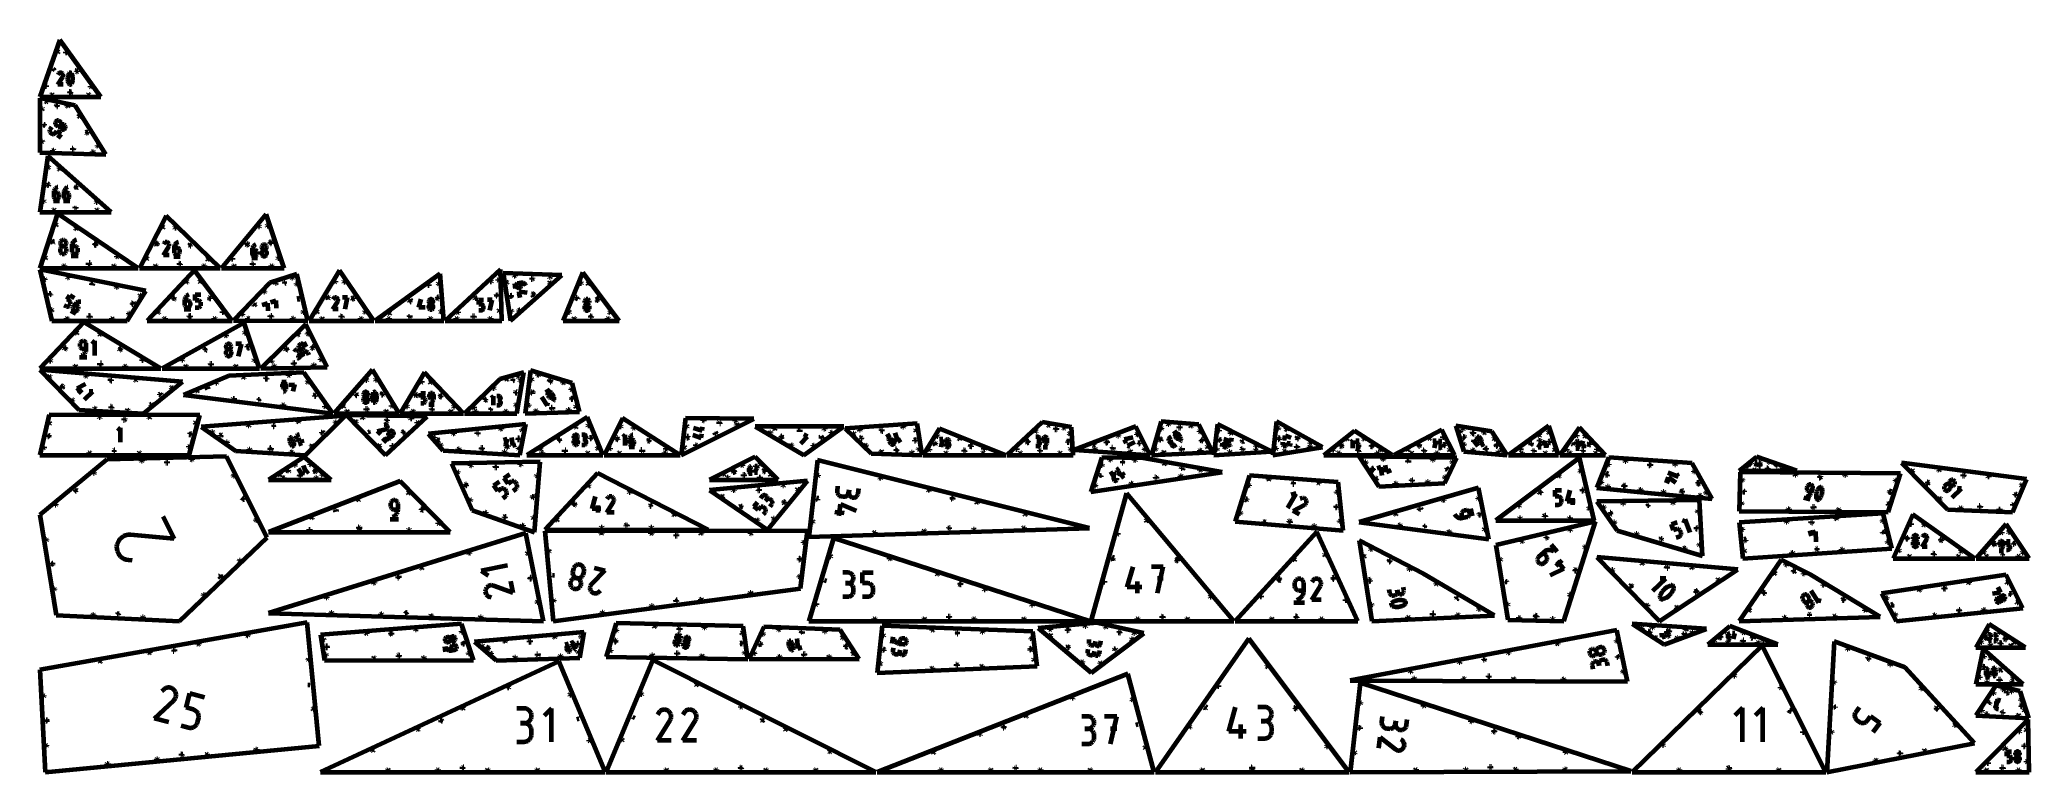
# Model space of a CAD drawing. Header units: inches. Extents: x -100 to 100, y -100 to -26.
import ezdxf

# ---------------------------------------------------------------- set-up
doc = ezdxf.new("R2010")
doc.units = ezdxf.units.IN
doc.header["$MEASUREMENT"] = 0
for name, color, linetype, lineweight in [('annotation', 7, 'Continuous', 0), ('boundary', 7, 'Continuous', 0), ('hole', 7, 'Continuous', 0)]:
    doc.layers.add(name, color=color, linetype=linetype, lineweight=lineweight)

msp = doc.modelspace()

# ---------------------------------------------------------------- linework, layer by layer
at = {"layer": 'annotation', "color": 1, "lineweight": 70}
for p, q in [((-98.6092, -29.316546), (-98.639974, -29.404714)), ((-98.426315, -29.429827), (-98.6092, -29.316546)), ((-98.520908, -29.347363), (-98.536292, -29.391441)), ((-98.090083, -29.824238), (-98.125018, -29.891253)), ((-98.062359, -29.784926), (-98.090083, -29.824238)), ((-98.029097, -29.752109), (-98.062359, -29.784926)), ((-97.991309, -29.726051), (-98.029097, -29.752109)), ((-97.950004, -29.707014), (-97.991309, -29.726051)), ((-97.906197, -29.695261), (-97.950004, -29.707014)), ((-97.860897, -29.691055), (-97.906197, -29.695261)), ((-97.815116, -29.694658), (-97.860897, -29.691055)), ((-97.769867, -29.706334), (-97.815116, -29.694658)), ((-97.726161, -29.726346), (-97.769867, -29.706334)), ((-97.68707, -29.754104), (-97.726161, -29.726346)), ((-97.726161, -29.726346), (-97.726161, -29.726346)), ((-97.654386, -29.787413), (-97.68707, -29.754104)), ((-97.628399, -29.825254), (-97.654386, -29.787413)), ((-97.6094, -29.866603), (-97.628399, -29.825254)), ((-97.59768, -29.910442), (-97.6094, -29.866603)), ((-97.593529, -29.955749), (-97.59768, -29.910442)), ((-97.597237, -30.001503), (-97.593529, -29.955749)), ((-97.075395, -29.89388), (-97.109837, -30.005005)), ((-97.029472, -29.785888), (-97.075395, -29.89388)), ((-97.014007, -29.760171), (-97.029472, -29.785888)), ((-97.029472, -29.785888), (-97.029472, -29.785888)), ((-96.994734, -29.738255), (-97.014007, -29.760171)), ((-96.972291, -29.720353), (-96.994734, -29.738255)), ((-96.947316, -29.706677), (-96.972291, -29.720353)), ((-96.920446, -29.697439), (-96.947316, -29.706677)), ((-96.892321, -29.692851), (-96.920446, -29.697439)), ((-96.863578, -29.693125), (-96.892321, -29.692851)), ((-96.834856, -29.698472), (-96.863578, -29.693125)), ((-96.806792, -29.709106), (-96.834856, -29.698472)), ((-96.796048, -29.714752), (-96.806792, -29.709106)), ((-96.806792, -29.709106), (-96.806792, -29.709106)), ((-96.785739, -29.721237), (-96.796048, -29.714752)), ((-96.775914, -29.728509), (-96.785739, -29.721237)), ((-96.766623, -29.736518), (-96.775914, -29.728509)), ((-96.757916, -29.745212), (-96.766623, -29.736518)), ((-96.749844, -29.75454), (-96.757916, -29.745212)), ((-96.742457, -29.76445), (-96.749844, -29.75454)), ((-96.735804, -29.774891), (-96.742457, -29.76445)), ((-96.729935, -29.785813), (-96.735804, -29.774891)), ((-96.68379, -29.894028), (-96.729935, -29.785813)), ((-96.729935, -29.785813), (-96.729935, -29.785813)), ((-96.64918, -30.005319), (-96.68379, -29.894028)), ((-96.322059, -29.446972), (-96.205898, -29.404845)), ((-96.272373, -29.515741), (-96.322059, -29.446972)), ((-96.3148, -29.515021), (-96.259795, -29.475279)), ((-96.28432, -29.58982), (-96.239578, -29.651746)), ((-96.256428, -29.595811), (-96.256428, -29.595811)), ((-96.256428, -29.595811), (-96.247815, -29.601558)), ((-96.247815, -29.601558), (-96.238637, -29.605915)), ((-96.238637, -29.605915), (-96.22905, -29.60888)), ((-96.22905, -29.60888), (-96.219209, -29.61045)), ((-96.219209, -29.61045), (-96.209269, -29.610625)), ((-96.209269, -29.610625), (-96.199383, -29.609402)), ((-96.199383, -29.609402), (-96.189708, -29.606781)), ((-96.196873, -29.541728), (-96.197795, -29.547443)), ((-96.197795, -29.547443), (-96.197738, -29.553246)), ((-96.197738, -29.553246), (-96.196681, -29.559001)), ((-96.194992, -29.536235), (-96.196873, -29.541728)), ((-96.196681, -29.559001), (-96.194601, -29.564575)), ((-96.192175, -29.531099), (-96.194992, -29.536235)), ((-96.194601, -29.564575), (-96.191479, -29.569832)), ((-96.188443, -29.526454), (-96.192175, -29.531099)), ((-96.191479, -29.569832), (-96.171607, -29.597334)), ((-96.189708, -29.606781), (-96.180398, -29.602759)), ((-96.183816, -29.522435), (-96.188443, -29.526454)), ((-96.170045, -29.512485), (-96.183816, -29.522435)), ((-96.183816, -29.522435), (-96.183816, -29.522435)), ((-96.180398, -29.602759), (-96.171607, -29.597334)), ((-96.171607, -29.597334), (-96.130303, -29.567491)), ((-96.164776, -29.509355), (-96.170045, -29.512485)), ((-96.159194, -29.507269), (-96.164776, -29.509355)), ((-96.153432, -29.506207), (-96.159194, -29.507269)), ((-96.147625, -29.506145), (-96.153432, -29.506207)), ((-96.141908, -29.507064), (-96.147625, -29.506145)), ((-96.136415, -29.508939), (-96.141908, -29.507064)), ((-96.131282, -29.51175), (-96.136415, -29.508939)), ((-96.126643, -29.515474), (-96.131282, -29.51175)), ((-96.130303, -29.567491), (-96.125675, -29.563473)), ((-96.130303, -29.567491), (-96.130303, -29.567491)), ((-96.122632, -29.520089), (-96.126643, -29.515474)), ((-96.125675, -29.563473), (-96.121939, -29.558831)), ((-96.119502, -29.525356), (-96.122632, -29.520089)), ((-96.122632, -29.520089), (-96.122632, -29.520089)), ((-96.121939, -29.558831), (-96.119118, -29.553698)), ((-96.11742, -29.530936), (-96.119502, -29.525356)), ((-96.119118, -29.553698), (-96.117233, -29.548209)), ((-96.116362, -29.536693), (-96.11742, -29.530936)), ((-96.117233, -29.548209), (-96.116307, -29.542496)), ((-96.116307, -29.542496), (-96.116362, -29.536693)), ((-98.125769, -30.889033), (-97.634129, -30.097555)), ((-97.59371, -30.889033), (-98.125769, -30.889033)), ((-97.634129, -30.097555), (-97.633541, -30.096828)), ((-97.634129, -30.097555), (-97.634129, -30.097555)), ((-97.633541, -30.096828), (-97.632977, -30.096094)), ((-97.632977, -30.096094), (-97.632434, -30.095349)), ((-97.632434, -30.095349), (-97.631908, -30.094584)), ((-97.631908, -30.094584), (-97.631394, -30.093795)), ((-97.631394, -30.093795), (-97.63089, -30.092975)), ((-97.63089, -30.092975), (-97.630391, -30.092118)), ((-97.630391, -30.092118), (-97.629894, -30.091218)), ((-97.629894, -30.091218), (-97.629396, -30.090268)), ((-97.629396, -30.090268), (-97.609096, -30.046682)), ((-97.629396, -30.090268), (-97.629396, -30.090268)), ((-97.609096, -30.046682), (-97.597237, -30.001503)), ((-97.132799, -30.118375), (-97.14428, -30.233106)), ((-97.14428, -30.233106), (-97.14428, -30.348309)), ((-97.14428, -30.348309), (-97.132799, -30.463101)), ((-97.109837, -30.005005), (-97.132799, -30.118375)), ((-97.132799, -30.463101), (-97.109837, -30.576594)), ((-97.109837, -30.576594), (-97.075395, -30.687902)), ((-97.075395, -30.687902), (-97.029472, -30.79614)), ((-97.029472, -30.79614), (-97.029472, -30.79614)), ((-97.029472, -30.79614), (-97.023625, -30.807039)), ((-97.023625, -30.807039), (-97.017021, -30.817428)), ((-97.017021, -30.817428), (-97.009688, -30.827276)), ((-97.009688, -30.827276), (-97.001654, -30.836551)), ((-97.001654, -30.836551), (-96.992947, -30.84522)), ((-96.992947, -30.84522), (-96.983594, -30.853254)), ((-96.983594, -30.853254), (-96.973623, -30.860619)), ((-96.897071, -31.571813), (-96.980181, -31.571813)), ((-96.974922, -31.622903), (-96.975516, -31.629543)), ((-96.975516, -31.629543), (-96.975516, -31.647931)), ((-96.975516, -31.647931), (-96.975516, -31.647931)), ((-96.975516, -31.647931), (-96.974922, -31.654568)), ((-96.973208, -31.616653), (-96.974922, -31.622903)), ((-96.974922, -31.654568), (-96.973208, -31.660809)), ((-96.973623, -30.860619), (-96.963062, -30.867286)), ((-96.97048, -31.610897), (-96.973208, -31.616653)), ((-96.973208, -31.660809), (-96.97048, -31.666553)), ((-96.96684, -31.605739), (-96.97048, -31.610897)), ((-96.97048, -31.666553), (-96.96684, -31.671696)), ((-96.962392, -31.601284), (-96.96684, -31.605739)), ((-96.96684, -31.671696), (-96.962392, -31.676135)), ((-96.963062, -30.867286), (-96.95194, -30.873221)), ((-96.957241, -31.597638), (-96.962392, -31.601284)), ((-96.962392, -31.676135), (-96.957241, -31.679767)), ((-96.95149, -31.594904), (-96.957241, -31.597638)), ((-96.957241, -31.679767), (-96.95149, -31.682488)), ((-96.957139, -31.758809), (-96.946565, -31.754844)), ((-96.957139, -31.758809), (-96.957139, -31.758809)), ((-96.95194, -30.873221), (-96.95194, -30.873221)), ((-96.95194, -30.873221), (-96.924097, -30.88363)), ((-96.945244, -31.593186), (-96.95149, -31.594904)), ((-96.95149, -31.682488), (-96.945244, -31.684197)), ((-96.946565, -31.754844), (-96.936862, -31.749503)), ((-96.938605, -31.592591), (-96.945244, -31.593186)), ((-96.945244, -31.684197), (-96.938605, -31.684789)), ((-96.93198, -31.593186), (-96.938605, -31.592591)), ((-96.938605, -31.592591), (-96.938605, -31.592591)), ((-96.938605, -31.684789), (-96.901694, -31.684789)), ((-96.936862, -31.749503), (-96.928129, -31.742917)), ((-96.925741, -31.594904), (-96.93198, -31.593186)), ((-96.928129, -31.742917), (-96.920467, -31.735223)), ((-96.919992, -31.597638), (-96.925741, -31.594904)), ((-96.924097, -30.88363), (-96.895541, -30.888801)), ((-96.920467, -31.735223), (-96.913974, -31.726552)), ((-96.91484, -31.601284), (-96.919992, -31.597638)), ((-96.910388, -31.605739), (-96.91484, -31.601284)), ((-96.913974, -31.726552), (-96.908751, -31.71704)), ((-96.906742, -31.610897), (-96.910388, -31.605739)), ((-96.908751, -31.71704), (-96.904897, -31.706819)), ((-96.904008, -31.616653), (-96.906742, -31.610897)), ((-96.904897, -31.706819), (-96.902512, -31.696025)), ((-96.90229, -31.622903), (-96.904008, -31.616653)), ((-96.902512, -31.696025), (-96.901694, -31.684789)), ((-96.901694, -31.629543), (-96.90229, -31.622903)), ((-96.901694, -31.684789), (-96.901694, -31.629543)), ((-96.901694, -31.629543), (-96.901694, -31.629543)), ((-96.895541, -30.888801), (-96.866919, -30.888945)), ((-96.866919, -30.888945), (-96.838876, -30.884274)), ((-96.838861, -31.715731), (-96.839375, -31.72208)), ((-96.839375, -31.72208), (-96.838799, -31.728366)), ((-96.83935, -31.592589), (-96.765528, -31.592589)), ((-96.838876, -30.884274), (-96.812057, -30.874998)), ((-96.837215, -31.709463), (-96.838861, -31.715731)), ((-96.838799, -31.728366), (-96.837173, -31.734448)), ((-96.834399, -31.703415), (-96.837215, -31.709463)), ((-96.837173, -31.734448), (-96.834537, -31.740185)), ((-96.834537, -31.740185), (-96.830931, -31.745436)), ((-96.83433, -31.703284), (-96.834399, -31.703415)), ((-96.834399, -31.703415), (-96.834399, -31.703415)), ((-96.834261, -31.703159), (-96.83433, -31.703284)), ((-96.834191, -31.70304), (-96.834261, -31.703159)), ((-96.834121, -31.702926), (-96.834191, -31.70304)), ((-96.83405, -31.702817), (-96.834121, -31.702926)), ((-96.833977, -31.702711), (-96.83405, -31.702817)), ((-96.833902, -31.702607), (-96.833977, -31.702711)), ((-96.833824, -31.702505), (-96.833902, -31.702607)), ((-96.833742, -31.702404), (-96.833824, -31.702505)), ((-96.765528, -31.592589), (-96.833742, -31.702404)), ((-96.833742, -31.702404), (-96.833742, -31.702404)), ((-96.830931, -31.745436), (-96.826397, -31.750057)), ((-96.826397, -31.750057), (-96.820973, -31.753908)), ((-96.820973, -31.753908), (-96.820973, -31.753908)), ((-96.820973, -31.753908), (-96.814909, -31.756685)), ((-96.814909, -31.756685), (-96.808631, -31.758305)), ((-96.812057, -30.874998), (-96.787108, -30.861329)), ((-96.808631, -31.758305), (-96.802279, -31.758805)), ((-96.802279, -31.758805), (-96.795993, -31.758221)), ((-96.795993, -31.758221), (-96.789915, -31.756591)), ((-96.789915, -31.756591), (-96.784184, -31.753949)), ((-96.787108, -30.861329), (-96.764674, -30.843476)), ((-96.784184, -31.753949), (-96.778941, -31.750334)), ((-96.778941, -31.750334), (-96.774326, -31.745781)), ((-96.774326, -31.745781), (-96.77048, -31.740326)), ((-96.77048, -31.740326), (-96.765633, -31.731028)), ((-96.764674, -30.843476), (-96.745401, -30.821651)), ((-96.745401, -30.821651), (-96.729935, -30.796064)), ((-96.729935, -30.796064), (-96.68379, -30.688049)), ((-96.729935, -30.796064), (-96.729935, -30.796064)), ((-96.68379, -30.688049), (-96.64918, -30.576908)), ((-96.626108, -30.118801), (-96.64918, -30.005319)), ((-96.64918, -30.576908), (-96.626108, -30.463527)), ((-96.614571, -30.233587), (-96.626108, -30.118801)), ((-96.626108, -30.463527), (-96.614571, -30.348791)), ((-96.614571, -30.348791), (-96.614571, -30.233587)), ((-98.267225, -32.945555), (-98.339585, -32.93059)), ((-98.337053, -33.100794), (-98.267225, -32.945555)), ((-98.282211, -33.018017), (-98.318386, -33.010536)), ((-98.232391, -33.084819), (-98.233151, -33.091437)), ((-98.233151, -33.091437), (-98.232734, -33.097895)), ((-98.232734, -33.097895), (-98.23122, -33.104071)), ((-98.228668, -33.066818), (-98.232391, -33.084819)), ((-98.232391, -33.084819), (-98.232391, -33.084819)), ((-98.23122, -33.104071), (-98.228692, -33.109844)), ((-98.228692, -33.109844), (-98.225233, -33.115091)), ((-98.226741, -33.060441), (-98.228668, -33.066818)), ((-98.223796, -33.054671), (-98.226741, -33.060441)), ((-98.225233, -33.115091), (-98.220924, -33.119689)), ((-98.219955, -33.04959), (-98.223796, -33.054671)), ((-98.220924, -33.119689), (-98.215847, -33.123518)), ((-98.215342, -33.045278), (-98.219955, -33.04959)), ((-98.215847, -33.123518), (-98.210085, -33.126454)), ((-98.210083, -33.041818), (-98.215342, -33.045278)), ((-98.213703, -32.994458), (-98.214464, -33.001079)), ((-98.214464, -33.001079), (-98.214048, -33.007547)), ((-98.214048, -33.007547), (-98.212537, -33.013737)), ((-98.211782, -32.988109), (-98.213703, -32.994458)), ((-98.213703, -32.994458), (-98.213703, -32.994458)), ((-98.212537, -33.013737), (-98.210013, -33.019526)), ((-98.208841, -32.98236), (-98.211782, -32.988109)), ((-98.210085, -33.126454), (-98.20372, -33.128375)), ((-98.204301, -33.03929), (-98.210083, -33.041818)), ((-98.210013, -33.019526), (-98.206557, -33.02479)), ((-98.205003, -32.977295), (-98.208841, -32.98236)), ((-98.206557, -33.02479), (-98.202251, -33.029404)), ((-98.200393, -32.972995), (-98.205003, -32.977295)), ((-98.198119, -33.037776), (-98.204301, -33.03929)), ((-98.20372, -33.128375), (-98.20372, -33.128375)), ((-98.20372, -33.128375), (-98.197114, -33.129136)), ((-98.202251, -33.029404), (-98.197178, -33.033246)), ((-98.195135, -32.969542), (-98.200393, -32.972995)), ((-98.191661, -33.037358), (-98.198119, -33.037776)), ((-98.197178, -33.033246), (-98.191417, -33.036192)), ((-98.197114, -33.129136), (-98.19066, -33.128727)), ((-98.189354, -32.967019), (-98.195135, -32.969542)), ((-98.185053, -33.038116), (-98.191661, -33.037358)), ((-98.191417, -33.036192), (-98.185053, -33.038116)), ((-98.19066, -33.128727), (-98.184482, -33.127226)), ((-98.183172, -32.965507), (-98.189354, -32.967019)), ((-98.178685, -33.040041), (-98.185053, -33.038116)), ((-98.185053, -33.038116), (-98.185053, -33.038116)), ((-98.185053, -33.038116), (-98.185053, -33.038116)), ((-98.185053, -33.038116), (-98.178447, -33.038874)), ((-98.184482, -33.127226), (-98.178702, -33.124714)), ((-98.176715, -32.96509), (-98.183172, -32.965507)), ((-98.178702, -33.124714), (-98.173445, -33.12127)), ((-98.172924, -33.042986), (-98.178685, -33.040041)), ((-98.178447, -33.038874), (-98.171991, -33.038455)), ((-98.170107, -32.965848), (-98.176715, -32.96509)), ((-98.173445, -33.12127), (-98.168835, -33.116973)), ((-98.167849, -33.046827), (-98.172924, -33.042986)), ((-98.171991, -33.038455), (-98.165809, -33.036941)), ((-98.163739, -32.967773), (-98.170107, -32.965848)), ((-98.170107, -32.965848), (-98.170107, -32.965848)), ((-98.168835, -33.116973), (-98.164995, -33.111904)), ((-98.163543, -33.05144), (-98.167849, -33.046827)), ((-98.165809, -33.036941), (-98.160026, -33.034413)), ((-98.164995, -33.111904), (-98.16205, -33.106141)), ((-98.157978, -32.970718), (-98.163739, -32.967773)), ((-98.160088, -33.056701), (-98.163543, -33.05144)), ((-98.16205, -33.106141), (-98.160123, -33.099765)), ((-98.160123, -33.099765), (-98.1564, -33.081764)), ((-98.157564, -33.062488), (-98.160088, -33.056701)), ((-98.160026, -33.034413), (-98.154766, -33.030952)), ((-98.152903, -32.974557), (-98.157978, -32.970718)), ((-98.156054, -33.068677), (-98.157564, -33.062488)), ((-98.1564, -33.081764), (-98.155639, -33.075143)), ((-98.1564, -33.081764), (-98.1564, -33.081764)), ((-98.155639, -33.075143), (-98.156054, -33.068677)), ((-98.154766, -33.030952), (-98.150153, -33.026639)), ((-98.148596, -32.979167), (-98.152903, -32.974557)), ((-98.150153, -33.026639), (-98.14631, -33.021556)), ((-98.145139, -32.984422), (-98.148596, -32.979167)), ((-98.14631, -33.021556), (-98.143363, -33.015784)), ((-98.142614, -32.990198), (-98.145139, -32.984422)), ((-98.143363, -33.015784), (-98.141435, -33.009404)), ((-98.1411, -32.99637), (-98.142614, -32.990198)), ((-98.141435, -33.009404), (-98.14068, -33.002814)), ((-98.141435, -33.009404), (-98.141435, -33.009404)), ((-98.14068, -33.002814), (-98.1411, -32.99637)), ((-99.447782, -34.942533), (-99.566684, -34.909095)), ((-99.413497, -35.033644), (-99.566353, -35.000243)), ((-99.566353, -35.000243), (-99.566107, -35.068162)), ((-99.498339, -34.999997), (-99.498216, -35.033951)), ((-99.414043, -34.883025), (-99.481875, -34.883271)), ((-99.44809, -34.857728), (-99.447782, -34.942533)), ((-98.955663, -35.490007), (-98.956798, -35.534167)), ((-98.956798, -35.534167), (-98.950469, -35.577779)), ((-98.946917, -35.446329), (-98.955663, -35.490007)), ((-98.950469, -35.577779), (-98.936821, -35.619817)), ((-98.930415, -35.404158), (-98.946917, -35.446329)), ((-98.936821, -35.619817), (-98.916, -35.659252)), ((-98.90601, -35.364524), (-98.930415, -35.404158)), ((-98.916, -35.659252), (-98.888152, -35.695058)), ((-98.751434, -35.157594), (-98.90601, -35.364524)), ((-98.90601, -35.364524), (-98.90601, -35.364524)), ((-98.888152, -35.695058), (-98.853423, -35.726206)), ((-98.853423, -35.726206), (-98.750338, -35.80321)), ((-98.750338, -35.80321), (-98.750338, -35.80321)), ((-98.750338, -35.80321), (-98.710637, -35.827665)), ((-98.710637, -35.827665), (-98.668454, -35.844179)), ((-98.668454, -35.844179), (-98.624807, -35.852911)), ((-98.624807, -35.852911), (-98.580712, -35.854017)), ((-98.580712, -35.854017), (-98.537187, -35.847653)), ((-98.537187, -35.847653), (-98.495248, -35.833977)), ((-98.495248, -35.833977), (-98.455913, -35.813144)), ((-98.455913, -35.813144), (-98.420199, -35.785313)), ((-98.420199, -35.785313), (-98.389123, -35.750638)), ((-98.389123, -35.750638), (-98.234546, -35.543708)), ((-98.385638, -34.726576), (-98.386857, -34.770674)), ((-98.386857, -34.770674), (-98.380615, -34.814221)), ((-98.376823, -34.68295), (-98.385638, -34.726576)), ((-98.380615, -34.814221), (-98.36705, -34.856197)), ((-98.360272, -34.640816), (-98.376823, -34.68295)), ((-98.36705, -34.856197), (-98.346299, -34.89558)), ((-98.33585, -34.601195), (-98.360272, -34.640816)), ((-98.346299, -34.89558), (-98.3185, -34.931349)), ((-98.304785, -34.566536), (-98.33585, -34.601195)), ((-98.33585, -34.601195), (-98.33585, -34.601195)), ((-98.3185, -34.931349), (-98.283788, -34.962483)), ((-98.269077, -34.538712), (-98.304785, -34.566536)), ((-98.283788, -34.962483), (-98.180703, -35.039488)), ((-98.229744, -34.517882), (-98.269077, -34.538712)), ((-98.234546, -35.543708), (-97.819575, -35.853691)), ((-98.187804, -34.504204), (-98.229744, -34.517882)), ((-98.144275, -34.497835), (-98.187804, -34.504204)), ((-98.180703, -35.039488), (-98.180703, -35.039488)), ((-98.180703, -35.039488), (-98.140984, -35.063956)), ((-98.100176, -34.498935), (-98.144275, -34.497835)), ((-98.140984, -35.063956), (-98.098753, -35.080507)), ((-97.819575, -35.853691), (-98.128729, -36.267551)), ((-98.056524, -34.50766), (-98.100176, -34.498935)), ((-98.098753, -35.080507), (-98.055036, -35.089291)), ((-98.014338, -34.52417), (-98.056524, -34.50766)), ((-98.055036, -35.089291), (-98.010858, -35.090459)), ((-97.974635, -34.548623), (-98.014338, -34.52417)), ((-98.010858, -35.090459), (-97.967246, -35.08416)), ((-97.974635, -34.548623), (-97.974635, -34.548623)), ((-97.87155, -34.625628), (-97.974635, -34.548623)), ((-97.967246, -35.08416), (-97.925224, -35.070546)), ((-97.925224, -35.070546), (-97.885819, -35.049766)), ((-97.885819, -35.049766), (-97.850057, -35.02197)), ((-97.836835, -34.656762), (-97.87155, -34.625628)), ((-97.8686, -35.112804), (-97.869726, -35.15697)), ((-97.869726, -35.15697), (-97.863387, -35.20059)), ((-97.859861, -35.069119), (-97.8686, -35.112804)), ((-97.863387, -35.20059), (-97.84973, -35.242634)), ((-97.843365, -35.026945), (-97.859861, -35.069119)), ((-97.850057, -35.02197), (-97.818963, -34.987309)), ((-97.84973, -35.242634), (-97.828901, -35.282075)), ((-97.818963, -34.987309), (-97.843365, -35.026945)), ((-97.808991, -34.692557), (-97.836835, -34.656762)), ((-97.828901, -35.282075), (-97.801048, -35.317885)), ((-97.818963, -34.987309), (-97.794549, -34.947658)), ((-97.787878, -34.952665), (-97.818963, -34.987309)), ((-97.818963, -34.987309), (-97.818963, -34.987309)), ((-97.818963, -34.987309), (-97.818963, -34.987309)), ((-97.788168, -34.731984), (-97.808991, -34.692557)), ((-97.801048, -35.317885), (-97.766317, -35.349034)), ((-97.794549, -34.947658), (-97.778045, -34.905476)), ((-97.774514, -34.774017), (-97.788168, -34.731984)), ((-97.752116, -34.924882), (-97.787878, -34.952665)), ((-97.778045, -34.905476), (-97.769304, -34.86179)), ((-97.768176, -34.817628), (-97.774514, -34.774017)), ((-97.769304, -34.86179), (-97.768176, -34.817628)), ((-97.766317, -35.349034), (-97.766317, -35.349034)), ((-97.766317, -35.349034), (-97.72677, -35.373374)), ((-97.712705, -34.90411), (-97.752116, -34.924882)), ((-97.72677, -35.373374), (-97.684669, -35.389828)), ((-97.670673, -34.8905), (-97.712705, -34.90411)), ((-97.684669, -35.389828), (-97.641045, -35.398541)), ((-97.627047, -34.884204), (-97.670673, -34.8905)), ((-97.641045, -35.398541), (-97.596931, -35.399662)), ((-97.582856, -34.885372), (-97.627047, -34.884204)), ((-97.596931, -35.399662), (-97.553358, -35.393334)), ((-97.539126, -34.894156), (-97.582856, -34.885372)), ((-97.553358, -35.393334), (-97.511357, -35.379704)), ((-97.496886, -34.910706), (-97.539126, -34.894156)), ((-97.511357, -35.379704), (-97.47196, -35.358918)), ((-97.457163, -34.935174), (-97.496886, -34.910706)), ((-97.47196, -35.358918), (-97.436197, -35.331122)), ((-97.422605, -34.966191), (-97.457163, -34.935174)), ((-97.457163, -34.935174), (-97.457163, -34.935174)), ((-97.436197, -35.331122), (-97.405102, -35.296462)), ((-97.394883, -35.001895), (-97.422605, -34.966191)), ((-97.405102, -35.296462), (-97.380688, -35.256812)), ((-97.405102, -35.296462), (-97.405102, -35.296462)), ((-97.374152, -35.041254), (-97.394883, -35.001895)), ((-97.380688, -35.256812), (-97.364179, -35.214633)), ((-97.360563, -35.083237), (-97.374152, -35.041254)), ((-97.364179, -35.214633), (-97.355424, -35.170958)), ((-97.354269, -35.126816), (-97.360563, -35.083237)), ((-97.355424, -35.170958), (-97.354269, -35.126816)), ((-95.31966, -35.662645), (-95.159253, -35.605684)), ((-95.286992, -35.75386), (-95.242862, -35.824253)), ((-95.257153, -35.762353), (-95.257153, -35.762353)), ((-95.257153, -35.762353), (-95.248217, -35.769204)), ((-95.248217, -35.769204), (-95.238569, -35.774587)), ((-95.221947, -35.644988), (-95.241568, -35.613689)), ((-95.238569, -35.774587), (-95.228378, -35.778489)), ((-95.228378, -35.778489), (-95.217811, -35.780896)), ((-95.217811, -35.780896), (-95.207036, -35.781795)), ((-95.207036, -35.781795), (-95.196222, -35.781175)), ((-95.159253, -35.605684), (-95.198501, -35.543078)), ((-95.196222, -35.781175), (-95.185536, -35.779021)), ((-95.190074, -35.714054), (-95.190427, -35.720354)), ((-95.190427, -35.720354), (-95.18969, -35.726675)), ((-95.188665, -35.707918), (-95.190074, -35.714054)), ((-95.18969, -35.726675), (-95.187832, -35.732872)), ((-95.186233, -35.702091), (-95.188665, -35.707918)), ((-95.187832, -35.732872), (-95.184819, -35.738799)), ((-95.182809, -35.696719), (-95.186233, -35.702091)), ((-95.185536, -35.779021), (-95.175146, -35.775321)), ((-95.184819, -35.738799), (-95.16522, -35.770062)), ((-95.178427, -35.691945), (-95.182809, -35.696719)), ((-95.173119, -35.687915), (-95.178427, -35.691945)), ((-95.175146, -35.775321), (-95.16522, -35.770062)), ((-95.157466, -35.678101), (-95.173119, -35.687915)), ((-95.173119, -35.687915), (-95.173119, -35.687915)), ((-95.16522, -35.770062), (-95.118267, -35.740628)), ((-95.151525, -35.67508), (-95.157466, -35.678101)), ((-95.145318, -35.673216), (-95.151525, -35.67508)), ((-95.138989, -35.672474), (-95.145318, -35.673216)), ((-95.132684, -35.672823), (-95.138989, -35.672474)), ((-95.126545, -35.674227), (-95.132684, -35.672823)), ((-95.120719, -35.676654), (-95.126545, -35.674227)), ((-95.11535, -35.680071), (-95.120719, -35.676654)), ((-95.118267, -35.740628), (-95.112959, -35.736599)), ((-95.118267, -35.740628), (-95.118267, -35.740628)), ((-95.110582, -35.684443), (-95.11535, -35.680071)), ((-95.112959, -35.736599), (-95.108574, -35.731828)), ((-95.106559, -35.689738), (-95.110582, -35.684443)), ((-95.108574, -35.731828), (-95.105146, -35.72646)), ((-95.103539, -35.695677), (-95.106559, -35.689738)), ((-95.106559, -35.689738), (-95.106559, -35.689738)), ((-95.105146, -35.72646), (-95.102709, -35.720637)), ((-95.101677, -35.70188), (-95.103539, -35.695677)), ((-95.102709, -35.720637), (-95.101296, -35.714504)), ((-95.100941, -35.708204), (-95.101677, -35.70188)), ((-95.101296, -35.714504), (-95.100941, -35.708204)), ((-96.69587, -37.402055), (-96.696689, -37.408669)), ((-96.696689, -37.408669), (-96.696689, -37.408669)), ((-96.696689, -37.408669), (-96.69632, -37.415292)), ((-96.69632, -37.415292), (-96.69482, -37.421572)), ((-96.693945, -37.395867), (-96.69587, -37.402055)), ((-96.69482, -37.421572), (-96.692289, -37.427399)), ((-96.69355, -37.316449), (-96.694178, -37.334914)), ((-96.694178, -37.334914), (-96.694178, -37.334914)), ((-96.694178, -37.334914), (-96.693809, -37.341538)), ((-96.691023, -37.390208), (-96.693945, -37.395867)), ((-96.693809, -37.341538), (-96.692309, -37.347817)), ((-96.692731, -37.309864), (-96.69355, -37.316449)), ((-96.690807, -37.303699), (-96.692731, -37.309864)), ((-96.692309, -37.347817), (-96.689778, -37.353645)), ((-96.692289, -37.427399), (-96.688828, -37.432665)), ((-96.687211, -37.385177), (-96.691023, -37.390208)), ((-96.687886, -37.298057), (-96.690807, -37.303699)), ((-96.689778, -37.353645), (-96.686317, -37.35891)), ((-96.688828, -37.432665), (-96.684535, -37.437259)), ((-96.684074, -37.293039), (-96.687886, -37.298057)), ((-96.682616, -37.380876), (-96.687211, -37.385177)), ((-96.686317, -37.35891), (-96.682024, -37.363505)), ((-96.684535, -37.437259), (-96.679513, -37.441074)), ((-96.679479, -37.288748), (-96.684074, -37.293039)), ((-96.677345, -37.377406), (-96.682616, -37.380876)), ((-96.682024, -37.363505), (-96.677002, -37.36732)), ((-96.679513, -37.441074), (-96.67386, -37.444)), ((-96.674209, -37.285285), (-96.679479, -37.288748)), ((-96.671507, -37.374869), (-96.677345, -37.377406)), ((-96.677002, -37.36732), (-96.671349, -37.370246)), ((-96.668371, -37.282751), (-96.674209, -37.285285)), ((-96.67386, -37.444), (-96.667678, -37.445928)), ((-96.665207, -37.373364), (-96.671507, -37.374869)), ((-96.671349, -37.370246), (-96.665167, -37.372174)), ((-96.662071, -37.281249), (-96.668371, -37.282751)), ((-96.667678, -37.445928), (-96.661065, -37.446749)), ((-96.658555, -37.372995), (-96.665207, -37.373364)), ((-96.665167, -37.372174), (-96.658555, -37.372995)), ((-96.655419, -37.28088), (-96.662071, -37.281249)), ((-96.661065, -37.446749), (-96.624188, -37.448005)), ((-96.658555, -37.372995), (-96.64009, -37.373623)), ((-96.64009, -37.373623), (-96.658555, -37.372995)), ((-96.658555, -37.372995), (-96.658555, -37.372995)), ((-96.618541, -37.282135), (-96.655419, -37.28088)), ((-96.655419, -37.28088), (-96.655419, -37.28088)), ((-96.519342, -37.285507), (-96.561914, -37.450318)), ((-96.561914, -37.450318), (-96.488066, -37.452832)), ((-96.559396, -37.376365), (-96.522478, -37.377622)), ((-99.194527, -40.964948), (-99.194527, -40.964948)), ((-99.194527, -40.964948), (-99.192081, -40.975969)), ((-99.192081, -40.975969), (-99.18815, -40.98632)), ((-99.18815, -40.98632), (-99.182852, -40.995884)), ((-99.172912, -40.811898), (-99.183245, -40.885063)), ((-99.182852, -40.995884), (-99.176307, -41.004545)), ((-99.176307, -41.004545), (-99.168632, -41.012183)), ((-99.013547, -40.871712), (-99.172912, -40.811898)), ((-99.168632, -41.012183), (-99.159946, -41.018683)), ((-99.159946, -41.018683), (-99.150368, -41.023927)), ((-99.150368, -41.023927), (-99.140016, -41.027797)), ((-99.140016, -41.027797), (-99.12901, -41.030177)), ((-99.12385, -40.993641), (-99.12901, -41.030177)), ((-99.12901, -41.030177), (-99.074324, -41.0379)), ((-99.122335, -40.987152), (-99.12385, -40.993641)), ((-99.119771, -40.981208), (-99.122335, -40.987152)), ((-99.116273, -40.975896), (-99.119771, -40.981208)), ((-99.111958, -40.971305), (-99.116273, -40.975896)), ((-99.106942, -40.967523), (-99.111958, -40.971305)), ((-99.101343, -40.964639), (-99.106942, -40.967523)), ((-99.099644, -40.822246), (-99.10481, -40.858823)), ((-99.095276, -40.962741), (-99.101343, -40.964639)), ((-99.088858, -40.961918), (-99.095276, -40.962741)), ((-99.082205, -40.962257), (-99.088858, -40.961918)), ((-99.064004, -40.964828), (-99.082205, -40.962257)), ((-99.082205, -40.962257), (-99.082205, -40.962257)), ((-99.074324, -41.0379), (-99.074324, -41.0379)), ((-99.074324, -41.0379), (-99.067668, -41.038238)), ((-99.067668, -41.038238), (-99.061241, -41.037412)), ((-99.057515, -40.966344), (-99.064004, -40.964828)), ((-99.061241, -41.037412), (-99.055161, -41.03551)), ((-99.051567, -40.968914), (-99.057515, -40.966344)), ((-99.055161, -41.03551), (-99.049546, -41.032623)), ((-99.046251, -40.97242), (-99.051567, -40.968914)), ((-99.049546, -41.032623), (-99.044515, -41.028839)), ((-99.041654, -40.976744), (-99.046251, -40.97242)), ((-99.044515, -41.028839), (-99.040185, -41.024248)), ((-99.037867, -40.981769), (-99.041654, -40.976744)), ((-99.040185, -41.024248), (-99.036674, -41.01894)), ((-99.034977, -40.987377), (-99.037867, -40.981769)), ((-99.036674, -41.01894), (-99.034102, -41.013004)), ((-99.033075, -40.993452), (-99.034977, -40.987377)), ((-99.034102, -41.013004), (-99.032587, -41.00653)), ((-99.032248, -40.999875), (-99.033075, -40.993452)), ((-99.032587, -41.00653), (-99.032248, -40.999875)), ((-99.032587, -41.00653), (-99.032587, -41.00653)), ((-99.017827, -41.050546), (-99.006208, -40.968281)), ((-98.536258, -41.644336), (-98.542376, -41.728443)), ((-98.542376, -41.728443), (-98.542376, -42.142022)), ((-98.266059, -41.728443), (-98.542376, -41.728443)), ((-98.5184, -41.563526), (-98.536258, -41.644336)), ((-98.489547, -41.487015), (-98.5184, -41.563526)), ((-98.450447, -41.415804), (-98.489547, -41.487015)), ((-98.401843, -41.350896), (-98.450447, -41.415804)), ((-98.344483, -41.293292), (-98.401843, -41.350896)), ((-98.279111, -41.243994), (-98.344483, -41.293292)), ((-98.206473, -41.204005), (-98.279111, -41.243994)), ((-98.216362, -41.732878), (-98.266059, -41.728443)), ((-98.1696, -41.745669), (-98.216362, -41.732878)), ((-98.127315, -41.174325), (-98.206473, -41.204005)), ((-98.126549, -41.766044), (-98.1696, -41.745669)), ((-98.127315, -41.174325), (-98.127315, -41.174325)), ((-98.087987, -41.793232), (-98.126549, -41.766044)), ((-98.054693, -41.826462), (-98.087987, -41.793232)), ((-98.027443, -41.864962), (-98.054693, -41.826462)), ((-98.007016, -41.907961), (-98.027443, -41.864962)), ((-97.994189, -41.954687), (-98.007016, -41.907961)), ((-97.989741, -42.00437), (-97.994189, -41.954687)), ((-97.517, -41.644336), (-97.523119, -41.728443)), ((-97.523119, -41.728443), (-97.523119, -42.142022)), ((-97.246801, -41.728443), (-97.523119, -41.728443)), ((-97.499142, -41.563526), (-97.517, -41.644336)), ((-97.47029, -41.487015), (-97.499142, -41.563526)), ((-97.431189, -41.415804), (-97.47029, -41.487015)), ((-97.382586, -41.350896), (-97.431189, -41.415804)), ((-97.325225, -41.293292), (-97.382586, -41.350896)), ((-97.259853, -41.243994), (-97.325225, -41.293292)), ((-97.187215, -41.204005), (-97.259853, -41.243994)), ((-97.197105, -41.732878), (-97.246801, -41.728443)), ((-97.150342, -41.745669), (-97.197105, -41.732878)), ((-97.108057, -41.174325), (-97.187215, -41.204005)), ((-97.107291, -41.766044), (-97.150342, -41.745669)), ((-97.108057, -41.174325), (-97.108057, -41.174325)), ((-97.06873, -41.793232), (-97.107291, -41.766044)), ((-97.035435, -41.826462), (-97.06873, -41.793232)), ((-97.008186, -41.864962), (-97.035435, -41.826462)), ((-96.987759, -41.907961), (-97.008186, -41.864962)), ((-96.974932, -41.954687), (-96.987759, -41.907961)), ((-96.970484, -42.00437), (-96.974932, -41.954687)), ((-96.383556, -41.192931), (-96.326352, -41.243572)), ((-96.353085, -41.171924), (-96.353718, -41.177695)), ((-96.353718, -41.177695), (-96.353368, -41.183473)), ((-96.353368, -41.183473), (-96.352044, -41.189123)), ((-96.351459, -41.166295), (-96.353085, -41.171924)), ((-96.352044, -41.189123), (-96.349753, -41.194508)), ((-96.348833, -41.160947), (-96.351459, -41.166295)), ((-96.349753, -41.194508), (-96.346505, -41.199492)), ((-96.345197, -41.156013), (-96.348833, -41.160947)), ((-96.346505, -41.199492), (-96.342308, -41.203938)), ((-96.311534, -41.117988), (-96.345197, -41.156013)), ((-96.345197, -41.156013), (-96.345197, -41.156013)), ((-96.342308, -41.203938), (-96.342308, -41.203938)), ((-96.342308, -41.203938), (-96.337376, -41.207573)), ((-96.337376, -41.207573), (-96.33203, -41.210198)), ((-96.33203, -41.210198), (-96.326406, -41.21182)), ((-96.326406, -41.21182), (-96.320639, -41.212449)), ((-96.320639, -41.212449), (-96.314863, -41.212093)), ((-96.314863, -41.212093), (-96.309215, -41.210761)), ((-96.304126, -41.110753), (-96.311534, -41.117988)), ((-96.286129, -41.140479), (-96.311534, -41.117988)), ((-96.309215, -41.210761), (-96.303829, -41.208461)), ((-96.295906, -41.104777), (-96.304126, -41.110753)), ((-96.303829, -41.208461), (-96.298841, -41.205203)), ((-96.298841, -41.205203), (-96.294387, -41.200995)), ((-96.287026, -41.10009), (-96.295906, -41.104777)), ((-96.294387, -41.200995), (-96.283182, -41.188339)), ((-96.277635, -41.096726), (-96.287026, -41.10009)), ((-96.28192, -41.144932), (-96.286129, -41.140479)), ((-96.283182, -41.188339), (-96.279547, -41.183409)), ((-96.283182, -41.188339), (-96.283182, -41.188339)), ((-96.278662, -41.149914), (-96.28192, -41.144932)), ((-96.279547, -41.183409), (-96.276923, -41.178069)), ((-96.276362, -41.155291), (-96.278662, -41.149914)), ((-96.267883, -41.094714), (-96.277635, -41.096726)), ((-96.276923, -41.178069), (-96.275302, -41.172453)), ((-96.27503, -41.16093), (-96.276362, -41.155291)), ((-96.275302, -41.172453), (-96.274673, -41.166695)), ((-96.274673, -41.166695), (-96.27503, -41.16093)), ((-96.25792, -41.094087), (-96.267883, -41.094714)), ((-96.247897, -41.094875), (-96.25792, -41.094087)), ((-96.251484, -41.238976), (-96.147349, -41.172462)), ((-96.18796, -41.295213), (-96.251484, -41.238976)), ((-96.237963, -41.097111), (-96.247897, -41.094875)), ((-96.22827, -41.100825), (-96.237963, -41.097111)), ((-96.229518, -41.30379), (-96.184536, -41.252979)), ((-96.22827, -41.100825), (-96.22827, -41.100825)), ((-98.576984, -42.574192), (-97.954821, -42.574192)), ((-98.542376, -42.142022), (-98.542376, -42.142022)), ((-98.542376, -42.142022), (-98.537915, -42.191729)), ((-98.537915, -42.191729), (-98.525056, -42.23852)), ((-98.525056, -42.23852), (-98.504588, -42.281613)), ((-98.504588, -42.281613), (-98.477296, -42.320224)), ((-98.477296, -42.320224), (-98.44397, -42.35357)), ((-98.44397, -42.35357), (-98.405395, -42.380869)), ((-98.405395, -42.380869), (-98.36236, -42.401337)), ((-98.36236, -42.401337), (-98.315652, -42.414193)), ((-98.315652, -42.414193), (-98.266059, -42.418652)), ((-98.266059, -42.418652), (-98.216362, -42.414193)), ((-98.266059, -42.418652), (-98.266059, -42.418652)), ((-98.216362, -42.414193), (-98.1696, -42.401337)), ((-98.1696, -42.401337), (-98.126549, -42.380869)), ((-98.126549, -42.380869), (-98.087987, -42.35357)), ((-98.087987, -42.35357), (-98.054693, -42.320224)), ((-98.054693, -42.320224), (-98.027443, -42.281613)), ((-98.027443, -42.281613), (-98.007016, -42.23852)), ((-98.007016, -42.23852), (-97.994189, -42.191729)), ((-97.994189, -42.191729), (-97.989741, -42.142022)), ((-97.989741, -42.142022), (-97.989741, -42.00437)), ((-97.989741, -42.00437), (-97.989741, -42.00437)), ((-97.557727, -42.574192), (-96.935564, -42.574192)), ((-97.523119, -42.142022), (-97.523119, -42.142022)), ((-97.523119, -42.142022), (-97.518658, -42.191729)), ((-97.518658, -42.191729), (-97.505799, -42.23852)), ((-97.505799, -42.23852), (-97.48533, -42.281613)), ((-97.48533, -42.281613), (-97.458039, -42.320224)), ((-97.458039, -42.320224), (-97.424712, -42.35357)), ((-97.424712, -42.35357), (-97.386138, -42.380869)), ((-97.386138, -42.380869), (-97.343103, -42.401337)), ((-97.343103, -42.401337), (-97.296395, -42.414193)), ((-97.296395, -42.414193), (-97.246801, -42.418652)), ((-97.246801, -42.418652), (-97.197105, -42.414193)), ((-97.246801, -42.418652), (-97.246801, -42.418652)), ((-97.197105, -42.414193), (-97.150342, -42.401337)), ((-97.150342, -42.401337), (-97.107291, -42.380869)), ((-97.107291, -42.380869), (-97.06873, -42.35357)), ((-97.06873, -42.35357), (-97.035435, -42.320224)), ((-97.035435, -42.320224), (-97.008186, -42.281613)), ((-97.008186, -42.281613), (-96.987759, -42.23852)), ((-96.987759, -42.23852), (-96.974932, -42.191729)), ((-96.974932, -42.191729), (-96.970484, -42.142022)), ((-96.970484, -42.142022), (-96.970484, -42.00437)), ((-96.970484, -42.00437), (-96.970484, -42.00437)), ((-96.415464, -43.170765), (-96.452388, -43.336855)), ((-96.452388, -43.262893), (-96.415464, -43.262893)), ((-96.452388, -43.336855), (-96.37853, -43.336855)), ((-96.279322, -43.170765), (-96.316246, -43.336855)), ((-96.316246, -43.262893), (-96.279322, -43.262893)), ((-96.316246, -43.336855), (-96.242388, -43.336855)), ((-98.732276, -46.752922), (-98.732592, -46.759204)), ((-98.732592, -46.759204), (-98.731841, -46.765467)), ((-98.7309, -46.746764), (-98.732276, -46.752922)), ((-98.731841, -46.765467), (-98.730012, -46.771565)), ((-98.728473, -46.740876), (-98.7309, -46.746764)), ((-98.730012, -46.771565), (-98.727099, -46.777353)), ((-98.725004, -46.735402), (-98.728473, -46.740876)), ((-98.727099, -46.777353), (-98.723093, -46.782687)), ((-98.7205, -46.730487), (-98.725004, -46.735402)), ((-98.723093, -46.782687), (-98.715738, -46.790154)), ((-98.71517, -46.726512), (-98.7205, -46.730487)), ((-98.7205, -46.730487), (-98.7205, -46.730487)), ((-98.709381, -46.723618), (-98.71517, -46.726512)), ((-98.70328, -46.721801), (-98.709381, -46.723618)), ((-98.697013, -46.721057), (-98.70328, -46.721801)), ((-98.677657, -46.5819), (-98.700364, -46.652207)), ((-98.690728, -46.721378), (-98.697013, -46.721057)), ((-98.684572, -46.722762), (-98.690728, -46.721378)), ((-98.678692, -46.725201), (-98.684572, -46.722762)), ((-98.673235, -46.728692), (-98.678692, -46.725201)), ((-98.530907, -46.668112), (-98.677657, -46.5819)), ((-98.668348, -46.733229), (-98.673235, -46.728692)), ((-98.668244, -46.733335), (-98.668348, -46.733229)), ((-98.668348, -46.733229), (-98.668348, -46.733229)), ((-98.668146, -46.733439), (-98.668244, -46.733335)), ((-98.668054, -46.733541), (-98.668146, -46.733439)), ((-98.667967, -46.733643), (-98.668054, -46.733541)), ((-98.667885, -46.733744), (-98.667967, -46.733643)), ((-98.667807, -46.733846), (-98.667885, -46.733744)), ((-98.667732, -46.73395), (-98.667807, -46.733846)), ((-98.667659, -46.734055), (-98.667732, -46.73395)), ((-98.667588, -46.734164), (-98.667659, -46.734055)), ((-98.584091, -46.832783), (-98.667588, -46.734164)), ((-98.667588, -46.734164), (-98.667588, -46.734164)), ((-98.607252, -46.60464), (-98.618604, -46.639788)), ((-98.561412, -46.762566), (-98.584091, -46.832783)), ((-97.88127, -46.745483), (-97.886303, -46.801335)), ((-97.886303, -46.801335), (-97.886303, -46.801335)), ((-97.886303, -46.801335), (-97.881267, -46.857449)), ((-97.88127, -47.369876), (-97.886303, -47.425964)), ((-97.886303, -47.425964), (-97.886303, -47.581351)), ((-97.886303, -47.581351), (-97.886303, -47.581351)), ((-97.886303, -47.581351), (-97.881267, -47.637435)), ((-97.866761, -46.692859), (-97.88127, -46.745483)), ((-97.866761, -47.317069), (-97.88127, -47.369876)), ((-97.881267, -46.857449), (-97.866751, -46.910277)), ((-97.881267, -47.637435), (-97.866751, -47.690182)), ((-97.843665, -46.644356), (-97.866761, -46.692859)), ((-97.843665, -47.268428), (-97.866761, -47.317069)), ((-97.866751, -46.910277), (-97.843645, -46.958933)), ((-97.866751, -47.690182), (-97.843645, -47.738721)), ((-97.812867, -46.600867), (-97.843665, -46.644356)), ((-97.812867, -47.224839), (-97.843665, -47.268428)), ((-97.843645, -46.958933), (-97.812838, -47.002533)), ((-97.843645, -47.738721), (-97.812838, -47.782181)), ((-97.775254, -46.563283), (-97.812867, -46.600867)), ((-97.775254, -47.187189), (-97.812867, -47.224839)), ((-97.812838, -47.002533), (-97.775217, -47.04019)), ((-97.812838, -47.782181), (-97.775217, -47.819692)), ((-97.731712, -46.532498), (-97.775254, -46.563283)), ((-97.731712, -47.156364), (-97.775254, -47.187189)), ((-97.775217, -47.04019), (-97.731673, -47.07102)), ((-97.775217, -47.819692), (-97.731673, -47.850383)), ((-97.683129, -46.509404), (-97.731712, -46.532498)), ((-97.683129, -47.133249), (-97.731712, -47.156364)), ((-97.731673, -47.07102), (-97.683093, -47.094137)), ((-97.731673, -47.850383), (-97.683093, -47.873384)), ((-97.630391, -46.494892), (-97.683129, -46.509404)), ((-97.630391, -47.11873), (-97.683129, -47.133249)), ((-97.683093, -47.094137), (-97.630368, -47.108657)), ((-97.683093, -47.873384), (-97.630368, -47.887822)), ((-97.574384, -46.489857), (-97.630391, -46.494892)), ((-97.574384, -47.113694), (-97.630391, -47.11873)), ((-97.630368, -47.108657), (-97.574384, -47.113694)), ((-97.630368, -47.887822), (-97.574384, -47.892829)), ((-97.518378, -46.494892), (-97.574384, -46.489857)), ((-97.574384, -46.489857), (-97.574384, -46.489857)), ((-97.574384, -47.113694), (-97.518401, -47.108657)), ((-97.518378, -47.118727), (-97.574384, -47.113694)), ((-97.574384, -47.113694), (-97.574384, -47.113694)), ((-97.574384, -47.113694), (-97.574384, -47.113694)), ((-97.574384, -47.892829), (-97.518401, -47.887822)), ((-97.574384, -47.892829), (-97.574384, -47.892829)), ((-97.518401, -47.108657), (-97.465675, -47.094137)), ((-97.518401, -47.887822), (-97.465675, -47.873384)), ((-97.46564, -46.509404), (-97.518378, -46.494892)), ((-97.46564, -47.133239), (-97.518378, -47.118727)), ((-97.465675, -47.094137), (-97.417096, -47.07102)), ((-97.465675, -47.873384), (-97.417096, -47.850383)), ((-97.417057, -46.532498), (-97.46564, -46.509404)), ((-97.417057, -47.156344), (-97.46564, -47.133239)), ((-97.417096, -47.07102), (-97.373551, -47.04019)), ((-97.417096, -47.850383), (-97.373551, -47.819692)), ((-97.373515, -46.563283), (-97.417057, -46.532498)), ((-97.373515, -47.18716), (-97.417057, -47.156344)), ((-97.373551, -47.04019), (-97.335931, -47.002533)), ((-97.373551, -47.819692), (-97.335931, -47.782181)), ((-97.335902, -46.600867), (-97.373515, -46.563283)), ((-97.335902, -47.224803), (-97.373515, -47.18716)), ((-97.335931, -47.002533), (-97.305123, -46.958933)), ((-97.335931, -47.782181), (-97.305123, -47.738721)), ((-97.305104, -46.644356), (-97.335902, -46.600867)), ((-97.305104, -47.268389), (-97.335902, -47.224803)), ((-97.305123, -46.958933), (-97.282017, -46.910277)), ((-97.305123, -47.738721), (-97.282017, -47.690182)), ((-97.282007, -46.692859), (-97.305104, -46.644356)), ((-97.282007, -47.317033), (-97.305104, -47.268389)), ((-97.282017, -46.910277), (-97.267502, -46.857449)), ((-97.282017, -47.690182), (-97.267502, -47.637435)), ((-97.267499, -46.745483), (-97.282007, -46.692859)), ((-97.267499, -47.369853), (-97.282007, -47.317033)), ((-97.267502, -46.857449), (-97.262466, -46.801335)), ((-97.267502, -47.637435), (-97.262466, -47.581351)), ((-97.262466, -46.801335), (-97.267499, -46.745483)), ((-97.262466, -47.425964), (-97.267499, -47.369853)), ((-97.262466, -46.801335), (-97.262466, -46.801335)), ((-97.262466, -47.581351), (-97.262466, -47.425964)), ((-97.262466, -47.425964), (-97.262466, -47.425964)), ((-96.728817, -47.018707), (-96.735724, -47.11365)), ((-96.735724, -47.11365), (-96.735724, -47.580514)), ((-96.423806, -47.11365), (-96.735724, -47.11365)), ((-96.735724, -47.580514), (-96.735724, -47.580514)), ((-96.735724, -47.580514), (-96.730688, -47.636625)), ((-96.730688, -47.636625), (-96.716173, -47.689445)), ((-96.708658, -46.927485), (-96.728817, -47.018707)), ((-96.716173, -47.689445), (-96.693067, -47.73809)), ((-96.676089, -46.841116), (-96.708658, -46.927485)), ((-96.693067, -47.73809), (-96.662259, -47.781675)), ((-96.63195, -46.760731), (-96.676089, -46.841116)), ((-96.662259, -47.781675), (-96.624639, -47.819318)), ((-96.577085, -46.68746), (-96.63195, -46.760731)), ((-96.624639, -47.819318), (-96.581094, -47.850134)), ((-96.581094, -47.850134), (-96.532515, -47.87324)), ((-96.512334, -46.622434), (-96.577085, -46.68746)), ((-96.532515, -47.87324), (-96.479789, -47.887751)), ((-96.438539, -46.566785), (-96.512334, -46.622434)), ((-96.479789, -47.887751), (-96.423806, -47.892785)), ((-96.356543, -46.521643), (-96.438539, -46.566785)), ((-96.367707, -47.118656), (-96.423806, -47.11365)), ((-96.423806, -47.892785), (-96.367707, -47.887751)), ((-96.423806, -47.892785), (-96.423806, -47.892785)), ((-96.314919, -47.133095), (-96.367707, -47.118656)), ((-96.367707, -47.887751), (-96.314919, -47.87324)), ((-96.267186, -46.488139), (-96.356543, -46.521643)), ((-96.266321, -47.156095), (-96.314919, -47.133095)), ((-96.314919, -47.87324), (-96.266321, -47.850134)), ((-96.267186, -46.488139), (-96.267186, -46.488139)), ((-96.222792, -47.186786), (-96.266321, -47.156095)), ((-96.266321, -47.850134), (-96.222792, -47.819318)), ((-96.185207, -47.224297), (-96.222792, -47.186786)), ((-96.222792, -47.819318), (-96.185207, -47.781675)), ((-96.154447, -47.267757), (-96.185207, -47.224297)), ((-96.185207, -47.781675), (-96.154447, -47.73809)), ((-96.131388, -47.316296), (-96.154447, -47.267757)), ((-96.154447, -47.73809), (-96.131388, -47.689445)), ((-96.116909, -47.369043), (-96.131388, -47.316296)), ((-96.131388, -47.689445), (-96.116909, -47.636625)), ((-96.111888, -47.425127), (-96.116909, -47.369043)), ((-96.116909, -47.636625), (-96.111888, -47.580514)), ((-96.111888, -47.580514), (-96.111888, -47.425127)), ((-96.111888, -47.425127), (-96.111888, -47.425127)), ((-94.467613, -46.925783), (-94.468582, -46.932071)), ((-94.468582, -46.932071), (-94.468459, -46.938374)), ((-94.468459, -46.938374), (-94.467274, -46.944549)), ((-94.465523, -46.919655), (-94.467613, -46.925783)), ((-94.467274, -46.944549), (-94.465055, -46.95045)), ((-94.462283, -46.913831), (-94.465523, -46.919655)), ((-94.465055, -46.95045), (-94.461832, -46.955934)), ((-94.451942, -46.898624), (-94.462283, -46.913831)), ((-94.462283, -46.913831), (-94.462283, -46.913831)), ((-94.461832, -46.955934), (-94.457633, -46.960856)), ((-94.457633, -46.960856), (-94.452487, -46.965072)), ((-94.452487, -46.965072), (-94.452487, -46.965072)), ((-94.452487, -46.965072), (-94.446675, -46.968308)), ((-94.447717, -46.89347), (-94.451942, -46.898624)), ((-94.442782, -46.889268), (-94.447717, -46.89347)), ((-94.446675, -46.968308), (-94.440554, -46.970404)), ((-94.437285, -46.886045), (-94.442782, -46.889268)), ((-94.440554, -46.970404), (-94.43427, -46.971386)), ((-94.43137, -46.883829), (-94.437285, -46.886045)), ((-94.43427, -46.971386), (-94.427966, -46.97128)), ((-94.425183, -46.882647), (-94.43137, -46.883829)), ((-94.427966, -46.97128), (-94.421787, -46.970113)), ((-94.418871, -46.882528), (-94.425183, -46.882647)), ((-94.421787, -46.970113), (-94.41588, -46.96791)), ((-94.412578, -46.8835), (-94.418871, -46.882528)), ((-94.415709, -46.849458), (-94.416686, -46.855758)), ((-94.416686, -46.855758), (-94.416572, -46.862075)), ((-94.416572, -46.862075), (-94.415397, -46.868264)), ((-94.41588, -46.96791), (-94.410389, -46.964698)), ((-94.413613, -46.843322), (-94.415709, -46.849458)), ((-94.415397, -46.868264), (-94.413187, -46.874179)), ((-94.410372, -46.837496), (-94.413613, -46.843322)), ((-94.413187, -46.874179), (-94.409972, -46.879674)), ((-94.406451, -46.885589), (-94.412578, -46.8835)), ((-94.410389, -46.964698), (-94.405458, -46.960502)), ((-94.406162, -46.832365), (-94.410372, -46.837496)), ((-94.410372, -46.837496), (-94.410372, -46.837496)), ((-94.409972, -46.879674), (-94.405778, -46.884604)), ((-94.400634, -46.888823), (-94.406451, -46.885589)), ((-94.40124, -46.82818), (-94.406162, -46.832365)), ((-94.405778, -46.884604), (-94.400634, -46.888823)), ((-94.405458, -46.960502), (-94.401232, -46.955348)), ((-94.395752, -46.824971), (-94.40124, -46.82818)), ((-94.401232, -46.955348), (-94.390891, -46.940142)), ((-94.395488, -46.893043), (-94.400634, -46.888823)), ((-94.400634, -46.888823), (-94.400634, -46.888823)), ((-94.400634, -46.888823), (-94.400634, -46.888823)), ((-94.400634, -46.888823), (-94.39482, -46.892056)), ((-94.389844, -46.822764), (-94.395752, -46.824971)), ((-94.391293, -46.897973), (-94.395488, -46.893043)), ((-94.39482, -46.892056), (-94.388694, -46.894144)), ((-94.388076, -46.903467), (-94.391293, -46.897973)), ((-94.390891, -46.940142), (-94.387649, -46.934315)), ((-94.390891, -46.940142), (-94.390891, -46.940142)), ((-94.383661, -46.82159), (-94.389844, -46.822764)), ((-94.388694, -46.894144), (-94.382402, -46.895115)), ((-94.385866, -46.909381), (-94.388076, -46.903467)), ((-94.387649, -46.934315), (-94.385554, -46.928181)), ((-94.385918, -47.035465), (-94.317186, -47.082206)), ((-94.38469, -46.915568), (-94.385866, -46.909381)), ((-94.385554, -46.928181), (-94.384577, -46.921883)), ((-94.384577, -46.921883), (-94.38469, -46.915568)), ((-94.377351, -46.821475), (-94.383661, -46.82159)), ((-94.382402, -46.895115), (-94.376088, -46.894995)), ((-94.37106, -46.822448), (-94.377351, -46.821475)), ((-94.376088, -46.894995), (-94.3699, -46.893814)), ((-94.364933, -46.824537), (-94.37106, -46.822448)), ((-94.3699, -46.893814), (-94.363984, -46.891597)), ((-94.359117, -46.827772), (-94.364933, -46.824537)), ((-94.363984, -46.891597), (-94.358485, -46.888373)), ((-94.353971, -46.831992), (-94.359117, -46.827772)), ((-94.359117, -46.827772), (-94.359117, -46.827772)), ((-94.358485, -46.888373), (-94.353548, -46.88417)), ((-94.354964, -47.002284), (-94.35594, -47.008582)), ((-94.35594, -47.008582), (-94.355826, -47.014898)), ((-94.355826, -47.014898), (-94.354649, -47.021085)), ((-94.352869, -46.996149), (-94.354964, -47.002284)), ((-94.354649, -47.021085), (-94.352439, -47.026999)), ((-94.349776, -46.836922), (-94.353971, -46.831992)), ((-94.353548, -46.88417), (-94.349321, -46.879013)), ((-94.349628, -46.990322), (-94.352869, -46.996149)), ((-94.352439, -47.026999), (-94.349222, -47.032493)), ((-94.346558, -46.842415), (-94.349776, -46.836922)), ((-94.318557, -46.944633), (-94.349628, -46.990322)), ((-94.349628, -46.990322), (-94.349628, -46.990322)), ((-94.349321, -46.879013), (-94.346096, -46.873212)), ((-94.349321, -46.879013), (-94.349321, -46.879013)), ((-94.349222, -47.032493), (-94.345028, -47.037422)), ((-94.344346, -46.848326), (-94.346558, -46.842415)), ((-94.346096, -46.873212), (-94.344014, -46.867097)), ((-94.345028, -47.037422), (-94.339884, -47.041641)), ((-94.343166, -46.854507), (-94.344346, -46.848326)), ((-94.344014, -46.867097), (-94.343046, -46.860813)), ((-94.343046, -46.860813), (-94.343166, -46.854507)), ((-94.339884, -47.041641), (-94.339884, -47.041641)), ((-94.339884, -47.041641), (-94.334059, -47.044882)), ((-94.334059, -47.044882), (-94.327927, -47.046975)), ((-94.327927, -47.046975), (-94.321634, -47.047948)), ((-94.321634, -47.047948), (-94.315323, -47.047829)), ((-94.311562, -46.935801), (-94.318557, -46.944633)), ((-94.288031, -46.965392), (-94.318557, -46.944633)), ((-94.315323, -47.047829), (-94.30914, -47.046646)), ((-94.303519, -46.928216), (-94.311562, -46.935801)), ((-94.30914, -47.046646), (-94.303229, -47.044428)), ((-94.294583, -46.921931), (-94.303519, -46.928216)), ((-94.303229, -47.044428), (-94.297735, -47.041202)), ((-94.297735, -47.041202), (-94.292802, -47.036997)), ((-94.284914, -46.917001), (-94.294583, -46.921931)), ((-94.292802, -47.036997), (-94.288577, -47.03184)), ((-94.288577, -47.03184), (-94.278235, -47.016633)), ((-94.282875, -46.969615), (-94.288031, -46.965392)), ((-94.274668, -46.913482), (-94.284914, -46.917001)), ((-94.27867, -46.974541), (-94.282875, -46.969615)), ((-94.275444, -46.980026), (-94.27867, -46.974541)), ((-94.278235, -47.016633), (-94.274994, -47.01081)), ((-94.278235, -47.016633), (-94.278235, -47.016633)), ((-94.273227, -46.985927), (-94.275444, -46.980026)), ((-94.274994, -47.01081), (-94.272901, -47.004684)), ((-94.264004, -46.911428), (-94.274668, -46.913482)), ((-94.272045, -46.992099), (-94.273227, -46.985927)), ((-94.272901, -47.004684), (-94.271927, -46.9984)), ((-94.271927, -46.9984), (-94.272045, -46.992099)), ((-94.253079, -46.910893), (-94.264004, -46.911428)), ((-94.24205, -46.911932), (-94.253079, -46.910893)), ((-94.231075, -46.9146), (-94.24205, -46.911932)), ((-94.231075, -46.9146), (-94.231075, -46.9146)), ((-88.305724, -46.929032), (-88.305965, -46.935338)), ((-88.305965, -46.935338), (-88.305116, -46.94165)), ((-88.304426, -46.922874), (-88.305724, -46.929032)), ((-88.305116, -46.94165), (-88.303146, -46.947826)), ((-88.3021, -46.917006), (-88.304426, -46.922874)), ((-88.303146, -46.947826), (-88.300025, -46.953726)), ((-88.298777, -46.91157), (-88.3021, -46.917006)), ((-88.300025, -46.953726), (-88.29393, -46.962258)), ((-88.29449, -46.906706), (-88.298777, -46.91157)), ((-88.289268, -46.902556), (-88.29449, -46.906706)), ((-88.283378, -46.899465), (-88.289268, -46.902556)), ((-88.289268, -46.902556), (-88.289268, -46.902556)), ((-88.277204, -46.897515), (-88.283378, -46.899465)), ((-88.27089, -46.896678), (-88.277204, -46.897515)), ((-88.264581, -46.896926), (-88.27089, -46.896678)), ((-88.258422, -46.89823), (-88.264581, -46.896926)), ((-88.252556, -46.900563), (-88.258422, -46.89823)), ((-88.247129, -46.903897), (-88.252556, -46.900563)), ((-88.242286, -46.908203), (-88.247129, -46.903897)), ((-88.238169, -46.913453), (-88.242286, -46.908203)), ((-88.238083, -46.913574), (-88.238169, -46.913453)), ((-88.238169, -46.913453), (-88.238169, -46.913453)), ((-88.238003, -46.913692), (-88.238083, -46.913574)), ((-88.237928, -46.913807), (-88.238003, -46.913692)), ((-88.237859, -46.913921), (-88.237928, -46.913807)), ((-88.237793, -46.914034), (-88.237859, -46.913921)), ((-88.237732, -46.914148), (-88.237793, -46.914034)), ((-88.237674, -46.914262), (-88.237732, -46.914148)), ((-88.237618, -46.914378), (-88.237674, -46.914262)), ((-88.237565, -46.914496), (-88.237618, -46.914378)), ((-88.170548, -47.025045), (-88.237565, -46.914496)), ((-88.237565, -46.914496), (-88.237565, -46.914496)), ((-88.231973, -46.778934), (-88.233227, -46.790157)), ((-88.233227, -46.790157), (-88.232858, -46.801227)), ((-88.232858, -46.801227), (-88.230942, -46.811995)), ((-88.231973, -46.778934), (-88.231973, -46.778934)), ((-88.230942, -46.811995), (-88.227551, -46.822311)), ((-88.227551, -46.822311), (-88.222761, -46.832027)), ((-88.222761, -46.832027), (-88.216645, -46.840991)), ((-88.216645, -46.840991), (-88.209278, -46.849056)), ((-88.209278, -46.849056), (-88.200734, -46.856071)), ((-88.200734, -46.856071), (-88.191087, -46.861888)), ((-88.174372, -46.828979), (-88.191087, -46.861888)), ((-88.191087, -46.861888), (-88.141831, -46.886907)), ((-88.170837, -46.823328), (-88.174372, -46.828979)), ((-88.166485, -46.818533), (-88.170837, -46.823328)), ((-88.137117, -46.959227), (-88.170548, -47.025045)), ((-88.161454, -46.814638), (-88.166485, -46.818533)), ((-88.155883, -46.81169), (-88.161454, -46.814638)), ((-88.149912, -46.809735), (-88.155883, -46.81169)), ((-88.143678, -46.808819), (-88.149912, -46.809735)), ((-88.137321, -46.808987), (-88.143678, -46.808819)), ((-88.141831, -46.886907), (-88.141831, -46.886907)), ((-88.141831, -46.886907), (-88.135641, -46.889382)), ((-88.13098, -46.810286), (-88.137321, -46.808987)), ((-88.135641, -46.889382), (-88.12929, -46.890682)), ((-88.124794, -46.812762), (-88.13098, -46.810286)), ((-88.12929, -46.890682), (-88.12292, -46.890851)), ((-88.1084, -46.821089), (-88.124794, -46.812762)), ((-88.124794, -46.812762), (-88.124794, -46.812762)), ((-88.12292, -46.890851), (-88.11667, -46.889936)), ((-88.11667, -46.889936), (-88.110683, -46.887984)), ((-88.110683, -46.887984), (-88.105098, -46.885041)), ((-88.102749, -46.824626), (-88.1084, -46.821089)), ((-88.105098, -46.885041), (-88.100057, -46.881154)), ((-88.097952, -46.828984), (-88.102749, -46.824626)), ((-88.100057, -46.881154), (-88.0957, -46.876369)), ((-88.094056, -46.834023), (-88.097952, -46.828984)), ((-88.0957, -46.876369), (-88.092169, -46.870732)), ((-88.091105, -46.839605), (-88.094056, -46.834023)), ((-88.092454, -46.917172), (-88.054817, -46.843073)), ((-88.092169, -46.870732), (-88.089694, -46.864544)), ((-88.092169, -46.870732), (-88.092169, -46.870732)), ((-88.089148, -46.845587), (-88.091105, -46.839605)), ((-88.089694, -46.864544), (-88.088396, -46.858197)), ((-88.08823, -46.851831), (-88.089148, -46.845587)), ((-88.088396, -46.858197), (-88.08823, -46.851831)), ((-87.520398, -47.999826), (-86.986939, -47.141025)), ((-87.481677, -46.84446), (-87.519583, -46.917175)), ((-87.451595, -46.801803), (-87.481677, -46.84446)), ((-87.415504, -46.766195), (-87.451595, -46.801803)), ((-87.374501, -46.737921), (-87.415504, -46.766195)), ((-87.329683, -46.717264), (-87.374501, -46.737921)), ((-87.282149, -46.704512), (-87.329683, -46.717264)), ((-87.232996, -46.699948), (-87.282149, -46.704512)), ((-87.183322, -46.703858), (-87.232996, -46.699948)), ((-87.134224, -46.716527), (-87.183322, -46.703858)), ((-87.0868, -46.738241), (-87.134224, -46.716527)), ((-87.044384, -46.76836), (-87.0868, -46.738241)), ((-87.0868, -46.738241), (-87.0868, -46.738241)), ((-87.00892, -46.804503), (-87.044384, -46.76836)), ((-86.980722, -46.845562), (-87.00892, -46.804503)), ((-86.986939, -47.141025), (-86.986301, -47.140236)), ((-86.986939, -47.141025), (-86.986939, -47.141025)), ((-86.986301, -47.140236), (-86.98569, -47.13944)), ((-86.98569, -47.13944), (-86.9851, -47.138631)), ((-86.9851, -47.138631), (-86.984529, -47.137802)), ((-86.984529, -47.137802), (-86.983972, -47.136945)), ((-86.983972, -47.136945), (-86.983425, -47.136056)), ((-86.983425, -47.136056), (-86.982884, -47.135126)), ((-86.982884, -47.135126), (-86.982344, -47.134149)), ((-86.982344, -47.134149), (-86.981803, -47.133118)), ((-86.981803, -47.133118), (-86.959777, -47.085825)), ((-86.981803, -47.133118), (-86.981803, -47.133118)), ((-86.960107, -46.890429), (-86.980722, -46.845562)), ((-86.94739, -46.937997), (-86.960107, -46.890429)), ((-86.959777, -47.085825), (-86.946909, -47.036803)), ((-86.942886, -46.987157), (-86.94739, -46.937997)), ((-86.946909, -47.036803), (-86.942886, -46.987157)), ((-86.44913, -47.190919), (-86.455521, -47.278782)), ((-86.455521, -47.278782), (-86.455521, -47.710832)), ((-86.166863, -47.278782), (-86.455521, -47.278782)), ((-86.455521, -47.710832), (-86.455521, -47.710832)), ((-86.455521, -47.710832), (-86.450861, -47.762759)), ((-86.450861, -47.762759), (-86.437428, -47.81164)), ((-86.430474, -47.1065), (-86.44913, -47.190919)), ((-86.437428, -47.81164), (-86.416045, -47.856657)), ((-86.400333, -47.026571), (-86.430474, -47.1065)), ((-86.416045, -47.856657), (-86.387535, -47.896992)), ((-86.359486, -46.95218), (-86.400333, -47.026571)), ((-86.387535, -47.896992), (-86.35272, -47.931828)), ((-86.308712, -46.884373), (-86.359486, -46.95218)), ((-86.35272, -47.931828), (-86.312423, -47.960346)), ((-86.24879, -46.824196), (-86.308712, -46.884373)), ((-86.180498, -46.772697), (-86.24879, -46.824196)), ((-86.104616, -46.730921), (-86.180498, -46.772697)), ((-86.114947, -47.283415), (-86.166863, -47.278782)), ((-86.066096, -47.296777), (-86.114947, -47.283415)), ((-86.021923, -46.699916), (-86.104616, -46.730921)), ((-86.021123, -47.318062), (-86.066096, -47.296777)), ((-86.021923, -46.699916), (-86.021923, -46.699916)), ((-85.980839, -47.346464), (-86.021123, -47.318062)), ((-86.021123, -47.960346), (-85.980839, -47.931828)), ((-85.946057, -47.381178), (-85.980839, -47.346464)), ((-85.980839, -47.931828), (-85.946057, -47.896992)), ((-85.917591, -47.421397), (-85.946057, -47.381178)), ((-85.946057, -47.896992), (-85.917591, -47.856657)), ((-85.896251, -47.466317), (-85.917591, -47.421397)), ((-85.917591, -47.856657), (-85.896251, -47.81164)), ((-85.882852, -47.51513), (-85.896251, -47.466317)), ((-85.896251, -47.81164), (-85.882852, -47.762759)), ((-85.878205, -47.567032), (-85.882852, -47.51513)), ((-85.882852, -47.762759), (-85.878205, -47.710832)), ((-85.878205, -47.710832), (-85.878205, -47.567032)), ((-85.878205, -47.567032), (-85.878205, -47.567032)), ((-84.938273, -46.967417), (-84.831276, -46.905612)), ((-84.877319, -47.02643), (-84.938273, -46.967417)), ((-84.919217, -47.033146), (-84.872015, -46.984391)), ((-84.85978, -47.09069), (-84.835402, -47.114291)), ((-84.835402, -47.114291), (-84.835402, -47.114291)), ((-84.835402, -47.114291), (-84.830646, -47.118134)), ((-84.830646, -47.118134), (-84.825427, -47.120989)), ((-84.825427, -47.120989), (-84.819882, -47.122859)), ((-84.819882, -47.122859), (-84.814147, -47.123746)), ((-84.814147, -47.123746), (-84.808359, -47.12365)), ((-84.808359, -47.12365), (-84.802654, -47.122575)), ((-84.802654, -47.122575), (-84.797167, -47.120521)), ((-84.800827, -47.029798), (-84.753498, -46.980912)), ((-84.776449, -47.053399), (-84.800827, -47.029798)), ((-84.797167, -47.120521), (-84.792036, -47.117492)), ((-84.792036, -47.117492), (-84.787397, -47.113487)), ((-84.787397, -47.113487), (-84.77564, -47.101343)), ((-84.772451, -47.058028), (-84.776449, -47.053399)), ((-84.77564, -47.101343), (-84.771789, -47.096579)), ((-84.77564, -47.101343), (-84.77564, -47.101343)), ((-84.769422, -47.063147), (-84.772451, -47.058028)), ((-84.771789, -47.096579), (-84.768932, -47.091359)), ((-84.767365, -47.068621), (-84.769422, -47.063147)), ((-84.768932, -47.091359), (-84.767065, -47.085818)), ((-84.766285, -47.074314), (-84.767365, -47.068621)), ((-84.767065, -47.085818), (-84.766183, -47.080091)), ((-84.766183, -47.080091), (-84.766285, -47.074314)), ((-84.753498, -46.980912), (-84.704743, -47.028115)), ((-79.20728, -46.907464), (-79.207774, -46.918391)), ((-79.207774, -46.918391), (-79.20673, -46.929201)), ((-79.205209, -46.896581), (-79.20728, -46.907464)), ((-79.20673, -46.929201), (-79.204189, -46.939732)), ((-79.201521, -46.885906), (-79.205209, -46.896581)), ((-79.204189, -46.939732), (-79.20019, -46.949822)), ((-79.201521, -46.885906), (-79.201521, -46.885906)), ((-79.20019, -46.949822), (-79.194773, -46.959308)), ((-79.194773, -46.959308), (-79.187977, -46.968029)), ((-79.187977, -46.968029), (-79.179841, -46.975823)), ((-79.156306, -46.947383), (-79.179841, -46.975823)), ((-79.179841, -46.975823), (-79.137274, -47.011049)), ((-79.151617, -46.942646), (-79.156306, -46.947383)), ((-79.146317, -46.938922), (-79.151617, -46.942646)), ((-79.140553, -46.936226), (-79.146317, -46.938922)), ((-79.134471, -46.934573), (-79.140553, -46.936226)), ((-79.137274, -47.011049), (-79.137274, -47.011049)), ((-79.137274, -47.011049), (-79.131777, -47.014823)), ((-79.128215, -46.933977), (-79.134471, -46.934573)), ((-79.131777, -47.014823), (-79.125866, -47.017485)), ((-79.121931, -46.934451), (-79.128215, -46.933977)), ((-79.125866, -47.017485), (-79.119688, -47.019049)), ((-79.115766, -46.936011), (-79.121931, -46.934451)), ((-79.120466, -46.802557), (-79.12096, -46.813484)), ((-79.12096, -46.813484), (-79.119916, -46.824294)), ((-79.118395, -46.791674), (-79.120466, -46.802557)), ((-79.119916, -46.824294), (-79.117375, -46.834825)), ((-79.119688, -47.019049), (-79.113389, -47.019529)), ((-79.114707, -46.780999), (-79.118395, -46.791674)), ((-79.117375, -46.834825), (-79.113376, -46.844915)), ((-79.109864, -46.938671), (-79.115766, -46.936011)), ((-79.114707, -46.780999), (-79.114707, -46.780999)), ((-79.113389, -47.019529), (-79.107118, -47.018939)), ((-79.113376, -46.844915), (-79.107959, -46.854401)), ((-79.104371, -46.942445), (-79.109864, -46.938671)), ((-79.107959, -46.854401), (-79.101163, -46.863122)), ((-79.107118, -47.018939), (-79.101023, -47.017294)), ((-79.090203, -46.954169), (-79.104371, -46.942445)), ((-79.104371, -46.942445), (-79.104371, -46.942445)), ((-79.101163, -46.863122), (-79.093027, -46.870916)), ((-79.101023, -47.017294), (-79.095251, -47.014608)), ((-79.09574, -47.051421), (-79.042748, -46.987384)), ((-79.095251, -47.014608), (-79.089949, -47.010895)), ((-79.069492, -46.842476), (-79.093027, -46.870916)), ((-79.093027, -46.870916), (-79.050459, -46.906142)), ((-79.085466, -46.958861), (-79.090203, -46.954169)), ((-79.089949, -47.010895), (-79.085266, -47.006171)), ((-79.081743, -46.964166), (-79.085466, -46.958861)), ((-79.085266, -47.006171), (-79.081493, -47.000676)), ((-79.085266, -47.006171), (-79.085266, -47.006171)), ((-79.079047, -46.969939), (-79.081743, -46.964166)), ((-79.081493, -47.000676), (-79.078833, -46.994768)), ((-79.077394, -46.976032), (-79.079047, -46.969939)), ((-79.078833, -46.994768), (-79.077273, -46.988593)), ((-79.076798, -46.982299), (-79.077394, -46.976032)), ((-79.077273, -46.988593), (-79.076798, -46.982299)), ((-79.064803, -46.837739), (-79.069492, -46.842476)), ((-79.059503, -46.834015), (-79.064803, -46.837739)), ((-79.053739, -46.831319), (-79.059503, -46.834015)), ((-79.047657, -46.829666), (-79.053739, -46.831319)), ((-79.050459, -46.906142), (-79.050459, -46.906142)), ((-79.050459, -46.906142), (-79.044963, -46.909916)), ((-79.041401, -46.82907), (-79.047657, -46.829666)), ((-79.044963, -46.909916), (-79.039052, -46.912578)), ((-79.035117, -46.829544), (-79.041401, -46.82907)), ((-79.039052, -46.912578), (-79.032873, -46.914142)), ((-79.028951, -46.831104), (-79.035117, -46.829544)), ((-79.032873, -46.914142), (-79.026575, -46.914622)), ((-79.02305, -46.833764), (-79.028951, -46.831104)), ((-79.026575, -46.914622), (-79.020304, -46.914032)), ((-79.017557, -46.837538), (-79.02305, -46.833764)), ((-79.020304, -46.914032), (-79.014209, -46.912387)), ((-79.003389, -46.849262), (-79.017557, -46.837538)), ((-79.017557, -46.837538), (-79.017557, -46.837538)), ((-79.014209, -46.912387), (-79.008437, -46.909701)), ((-79.008926, -46.946514), (-78.955934, -46.882477)), ((-79.008437, -46.909701), (-79.003135, -46.905988)), ((-78.998652, -46.853954), (-79.003389, -46.849262)), ((-79.003135, -46.905988), (-78.998452, -46.901264)), ((-78.994929, -46.859259), (-78.998652, -46.853954)), ((-78.998452, -46.901264), (-78.994678, -46.895769)), ((-78.998452, -46.901264), (-78.998452, -46.901264)), ((-78.992233, -46.865032), (-78.994929, -46.859259)), ((-78.994678, -46.895769), (-78.992019, -46.889861)), ((-78.99058, -46.871125), (-78.992233, -46.865032)), ((-78.992019, -46.889861), (-78.990458, -46.883686)), ((-78.989984, -46.877392), (-78.99058, -46.871125)), ((-78.990458, -46.883686), (-78.989984, -46.877392)), ((-78.618393, -47.397364), (-78.624168, -47.476749)), ((-78.624168, -47.476749), (-78.624168, -47.867108)), ((-78.363364, -47.476749), (-78.624168, -47.476749)), ((-78.624168, -47.867108), (-78.624168, -47.867108)), ((-78.624168, -47.867108), (-78.619957, -47.914024)), ((-78.619957, -47.914024), (-78.60782, -47.958188)), ((-78.601537, -47.321091), (-78.618393, -47.397364)), ((-78.574305, -47.248876), (-78.601537, -47.321091)), ((-78.537399, -47.181663), (-78.574305, -47.248876)), ((-78.491525, -47.120399), (-78.537399, -47.181663)), ((-78.437385, -47.066029), (-78.491525, -47.120399)), ((-78.375683, -47.019499), (-78.437385, -47.066029)), ((-78.307123, -46.981754), (-78.375683, -47.019499)), ((-78.316457, -47.480935), (-78.363364, -47.476749)), ((-78.27232, -47.493007), (-78.316457, -47.480935)), ((-78.232409, -46.953741), (-78.307123, -46.981754)), ((-78.231686, -47.512238), (-78.27232, -47.493007)), ((-78.232409, -46.953741), (-78.232409, -46.953741)), ((-78.19529, -47.5379), (-78.231686, -47.512238)), ((-78.163865, -47.569264), (-78.19529, -47.5379)), ((-78.138145, -47.605603), (-78.163865, -47.569264)), ((-78.118865, -47.646187), (-78.138145, -47.605603)), ((-78.106758, -47.690291), (-78.118865, -47.646187)), ((-78.118865, -47.958188), (-78.106758, -47.914024)), ((-78.10256, -47.737184), (-78.106758, -47.690291)), ((-78.106758, -47.914024), (-78.10256, -47.867108)), ((-78.10256, -47.867108), (-78.10256, -47.737184)), ((-78.10256, -47.737184), (-78.10256, -47.737184)), ((-77.657927, -47.168914), (-77.662135, -47.215613)), ((-77.662135, -47.215613), (-77.662135, -47.215613)), ((-77.662135, -47.215613), (-77.657925, -47.262532)), ((-77.657927, -47.690987), (-77.662135, -47.737884)), ((-77.662135, -47.737884), (-77.662135, -47.867807)), ((-77.662135, -47.867807), (-77.662135, -47.867807)), ((-77.662135, -47.867807), (-77.657925, -47.914701)), ((-77.645796, -47.124913), (-77.657927, -47.168914)), ((-77.645796, -47.646833), (-77.657927, -47.690987)), ((-77.657925, -47.262532), (-77.645788, -47.306703)), ((-77.657925, -47.914701), (-77.645788, -47.958804)), ((-77.626485, -47.084359), (-77.645796, -47.124913)), ((-77.626485, -47.606163), (-77.645796, -47.646833)), ((-77.645788, -47.306703), (-77.626468, -47.347386)), ((-77.600734, -47.047996), (-77.626485, -47.084359)), ((-77.600734, -47.569718), (-77.626485, -47.606163)), ((-77.626468, -47.347386), (-77.600709, -47.383841)), ((-77.569284, -47.016571), (-77.600734, -47.047996)), ((-77.569284, -47.538237), (-77.600734, -47.569718)), ((-77.600709, -47.383841), (-77.569254, -47.415327)), ((-77.532878, -46.990831), (-77.569284, -47.016571)), ((-77.532878, -47.512463), (-77.569284, -47.538237)), ((-77.569254, -47.415327), (-77.532845, -47.441105)), ((-77.492256, -46.971521), (-77.532878, -46.990831)), ((-77.492256, -47.493136), (-77.532878, -47.512463)), ((-77.532845, -47.441105), (-77.492226, -47.460434)), ((-77.44816, -46.959388), (-77.492256, -46.971521)), ((-77.44816, -47.480997), (-77.492256, -47.493136)), ((-77.492226, -47.460434), (-77.448141, -47.472574)), ((-77.401331, -46.955178), (-77.44816, -46.959388)), ((-77.401331, -47.476785), (-77.44816, -47.480997)), ((-77.448141, -47.472574), (-77.401331, -47.476785)), ((-77.354503, -46.959388), (-77.401331, -46.955178)), ((-77.401331, -46.955178), (-77.401331, -46.955178)), ((-77.401331, -47.476785), (-77.354522, -47.472574)), ((-77.354503, -47.480994), (-77.401331, -47.476785)), ((-77.401331, -47.476785), (-77.401331, -47.476785)), ((-77.401331, -47.476785), (-77.401331, -47.476785)), ((-77.354522, -47.472574), (-77.310437, -47.460434)), ((-77.310407, -46.971521), (-77.354503, -46.959388)), ((-77.310407, -47.493128), (-77.354503, -47.480994)), ((-77.310437, -47.460434), (-77.269818, -47.441105)), ((-77.269785, -46.990831), (-77.310407, -46.971521)), ((-77.269785, -47.512447), (-77.310407, -47.493128)), ((-77.269818, -47.441105), (-77.233409, -47.415327)), ((-77.233379, -47.016571), (-77.269785, -46.990831)), ((-77.233379, -47.538213), (-77.269785, -47.512447)), ((-77.233409, -47.415327), (-77.201954, -47.383841)), ((-77.201929, -47.047996), (-77.233379, -47.016571)), ((-77.201929, -47.569687), (-77.233379, -47.538213)), ((-77.201954, -47.383841), (-77.176194, -47.347386)), ((-77.176178, -47.084359), (-77.201929, -47.047996)), ((-77.176178, -47.60613), (-77.201929, -47.569687)), ((-77.176194, -47.347386), (-77.156875, -47.306703)), ((-77.156866, -47.124913), (-77.176178, -47.084359)), ((-77.156866, -47.646804), (-77.176178, -47.60613)), ((-77.156875, -47.306703), (-77.144738, -47.262532)), ((-77.156875, -47.958804), (-77.144738, -47.914701)), ((-77.144736, -47.168914), (-77.156866, -47.124913)), ((-77.144736, -47.690968), (-77.156866, -47.646804)), ((-77.144738, -47.262532), (-77.140527, -47.215613)), ((-77.144738, -47.914701), (-77.140527, -47.867807)), ((-77.140527, -47.215613), (-77.144736, -47.168914)), ((-77.140527, -47.737884), (-77.144736, -47.690968)), ((-77.140527, -47.215613), (-77.140527, -47.215613)), ((-77.140527, -47.867807), (-77.140527, -47.737884)), ((-77.140527, -47.737884), (-77.140527, -47.737884)), ((-76.851352, -46.688379), (-76.825153, -46.767261)), ((-76.819616, -46.701993), (-76.820399, -46.708311)), ((-76.820399, -46.708311), (-76.820062, -46.714774)), ((-76.820062, -46.714774), (-76.818539, -46.72125)), ((-76.817779, -46.695953), (-76.819616, -46.701993)), ((-76.818539, -46.72125), (-76.818539, -46.72125)), ((-76.818539, -46.72125), (-76.815881, -46.727363)), ((-76.814955, -46.690323), (-76.817779, -46.695953)), ((-76.815881, -46.727363), (-76.812282, -46.732751)), ((-76.811209, -46.685237), (-76.814955, -46.690323)), ((-76.812282, -46.732751), (-76.807874, -46.737347)), ((-76.806607, -46.680827), (-76.811209, -46.685237)), ((-76.807874, -46.737347), (-76.802789, -46.741087)), ((-76.801216, -46.677226), (-76.806607, -46.680827)), ((-76.802789, -46.741087), (-76.797159, -46.743904)), ((-76.795102, -46.674568), (-76.801216, -46.677226)), ((-76.797159, -46.743904), (-76.791116, -46.745733)), ((-76.742665, -46.657152), (-76.795102, -46.674568)), ((-76.795102, -46.674568), (-76.795102, -46.674568)), ((-76.791116, -46.745733), (-76.784792, -46.746508)), ((-76.787254, -46.815445), (-76.775618, -46.850478)), ((-76.784792, -46.746508), (-76.77832, -46.746164)), ((-76.77832, -46.746164), (-76.77183, -46.744635)), ((-76.775618, -46.850478), (-76.775618, -46.850478)), ((-76.775618, -46.850478), (-76.772964, -46.856578)), ((-76.772964, -46.856578), (-76.769367, -46.861959)), ((-76.77183, -46.744635), (-76.754378, -46.738838)), ((-76.769367, -46.861959), (-76.76496, -46.866553)), ((-76.76496, -46.866553), (-76.759874, -46.870294)), ((-76.759874, -46.870294), (-76.754243, -46.873116)), ((-76.754378, -46.738838), (-76.748266, -46.736182)), ((-76.754378, -46.738838), (-76.754378, -46.738838)), ((-76.754243, -46.873116), (-76.748199, -46.87495)), ((-76.748266, -46.736182), (-76.742882, -46.732588)), ((-76.748199, -46.87495), (-76.741873, -46.87573)), ((-76.742882, -46.732588), (-76.73829, -46.728187)), ((-76.731744, -46.654386), (-76.742665, -46.657152)), ((-76.731029, -46.692185), (-76.742665, -46.657152)), ((-76.741873, -46.87573), (-76.735399, -46.87539)), ((-76.73829, -46.728187), (-76.734556, -46.723111)), ((-76.735399, -46.87539), (-76.728909, -46.873863)), ((-76.734556, -46.723111), (-76.731745, -46.717491)), ((-76.731745, -46.717491), (-76.729922, -46.711457)), ((-76.720746, -46.653247), (-76.731744, -46.654386)), ((-76.729499, -46.698673), (-76.731029, -46.692185)), ((-76.729922, -46.711457), (-76.729152, -46.70514)), ((-76.729152, -46.70514), (-76.729499, -46.698673)), ((-76.728909, -46.873863), (-76.711457, -46.868066)), ((-76.709831, -46.653683), (-76.720746, -46.653247)), ((-76.711457, -46.868066), (-76.705345, -46.865409)), ((-76.711457, -46.868066), (-76.711457, -46.868066)), ((-76.699156, -46.655642), (-76.709831, -46.653683)), ((-76.705345, -46.865409), (-76.699962, -46.861812)), ((-76.699962, -46.861812), (-76.695372, -46.857407)), ((-76.699744, -46.78638), (-76.629489, -46.763046)), ((-76.688108, -46.821414), (-76.699744, -46.78638)), ((-76.688879, -46.659071), (-76.699156, -46.655642)), ((-76.695372, -46.857407), (-76.69164, -46.852327)), ((-76.69164, -46.852327), (-76.68883, -46.846703)), ((-76.679161, -46.663918), (-76.688879, -46.659071)), ((-76.68883, -46.846703), (-76.687007, -46.840667)), ((-76.686582, -46.827891), (-76.688108, -46.821414)), ((-76.687007, -46.840667), (-76.686236, -46.834353)), ((-76.686236, -46.834353), (-76.686582, -46.827891)), ((-76.670157, -46.67013), (-76.679161, -46.663918)), ((-76.662028, -46.677656), (-76.670157, -46.67013)), ((-76.654932, -46.686442), (-76.662028, -46.677656)), ((-76.654932, -46.686442), (-76.654932, -46.686442)), ((-76.629489, -46.763046), (-76.606218, -46.833113)), ((-96.774791, -48.068365), (-96.072468, -48.068365)), ((-95.098692, -48.79109), (-95.098692, -48.992735)), ((-95.098692, -48.992735), (-95.053864, -48.947894)), ((-94.883078, -48.765885), (-94.9839, -48.765885)), ((-94.977237, -48.86705), (-94.978228, -48.880645)), ((-94.978228, -48.880645), (-94.978228, -48.947894)), ((-94.933451, -48.880645), (-94.978228, -48.880645)), ((-94.978228, -48.947894), (-94.978228, -48.947894)), ((-94.978228, -48.947894), (-94.977508, -48.955949)), ((-94.977508, -48.955949), (-94.975429, -48.963533)), ((-94.974344, -48.853982), (-94.977237, -48.86705)), ((-94.975429, -48.963533), (-94.972119, -48.970518)), ((-94.96967, -48.841606), (-94.974344, -48.853982)), ((-94.972119, -48.970518), (-94.967703, -48.976777)), ((-94.963338, -48.830087), (-94.96967, -48.841606)), ((-94.967703, -48.976777), (-94.962307, -48.982183)), ((-94.955468, -48.819589), (-94.963338, -48.830087)), ((-94.962307, -48.982183), (-94.956059, -48.986609)), ((-94.956059, -48.986609), (-94.949082, -48.989927)), ((-94.946182, -48.810276), (-94.955468, -48.819589)), ((-94.949082, -48.989927), (-94.941504, -48.992012)), ((-94.935602, -48.802312), (-94.946182, -48.810276)), ((-94.941504, -48.992012), (-94.933451, -48.992735)), ((-94.923848, -48.795862), (-94.935602, -48.802312)), ((-94.925414, -48.881368), (-94.933451, -48.880645)), ((-94.933451, -48.992735), (-94.925414, -48.992012)), ((-94.933451, -48.992735), (-94.933451, -48.992735)), ((-94.917845, -48.883451), (-94.925414, -48.881368)), ((-94.925414, -48.992012), (-94.917845, -48.989927)), ((-94.911043, -48.79109), (-94.923848, -48.795862)), ((-94.910871, -48.886768), (-94.917845, -48.883451)), ((-94.917845, -48.989927), (-94.910871, -48.986609)), ((-94.911043, -48.79109), (-94.911043, -48.79109)), ((-94.90462, -48.891192), (-94.910871, -48.886768)), ((-94.910871, -48.986609), (-94.90462, -48.982183)), ((-94.89922, -48.896596), (-94.90462, -48.891192)), ((-94.90462, -48.982183), (-94.89922, -48.976777)), ((-94.894797, -48.902853), (-94.89922, -48.896596)), ((-94.89922, -48.976777), (-94.894797, -48.970518)), ((-94.89148, -48.909836), (-94.894797, -48.902853)), ((-94.894797, -48.970518), (-94.89148, -48.963533)), ((-94.889396, -48.917418), (-94.89148, -48.909836)), ((-94.89148, -48.963533), (-94.889396, -48.955949)), ((-94.888673, -48.925474), (-94.889396, -48.917418)), ((-94.889396, -48.955949), (-94.888673, -48.947894)), ((-94.888673, -48.947894), (-94.888673, -48.925474)), ((-94.888673, -48.925474), (-94.888673, -48.925474)), ((-86.943082, -47.999826), (-87.520398, -47.999826)), ((-86.491675, -48.162303), (-85.841725, -48.162303)), ((-86.312423, -47.960346), (-86.267466, -47.981728)), ((-86.267466, -47.981728), (-86.218672, -47.995158)), ((-86.218672, -47.995158), (-86.166863, -47.999816)), ((-86.166863, -47.999816), (-86.114947, -47.995158)), ((-86.166863, -47.999816), (-86.166863, -47.999816)), ((-86.114947, -47.995158), (-86.066096, -47.981728)), ((-86.066096, -47.981728), (-86.021123, -47.960346)), ((-85.971141, -48.83902), (-85.971736, -48.845657)), ((-85.971736, -48.845657), (-85.971736, -48.864044)), ((-85.971736, -48.864044), (-85.971736, -48.864044)), ((-85.971736, -48.864044), (-85.971141, -48.870684)), ((-85.971141, -48.931319), (-85.971736, -48.93796)), ((-85.971736, -48.93796), (-85.971736, -48.93796)), ((-85.971736, -48.93796), (-85.971141, -48.944569)), ((-85.969423, -48.832778), (-85.971141, -48.83902)), ((-85.971141, -48.870684), (-85.969424, -48.876935)), ((-85.969423, -48.925068), (-85.971141, -48.931319)), ((-85.971141, -48.944569), (-85.969424, -48.950796)), ((-85.969424, -48.876935), (-85.966691, -48.882691)), ((-85.969424, -48.950796), (-85.966691, -48.956536)), ((-85.966689, -48.827034), (-85.969423, -48.832778)), ((-85.966689, -48.91931), (-85.969423, -48.925068)), ((-85.966691, -48.882691), (-85.963046, -48.887849)), ((-85.966691, -48.956536), (-85.963046, -48.961682)), ((-85.963043, -48.821892), (-85.966689, -48.827034)), ((-85.963043, -48.914151), (-85.966689, -48.91931)), ((-85.963046, -48.887849), (-85.958595, -48.892303)), ((-85.963046, -48.961682), (-85.958595, -48.966129)), ((-85.958591, -48.817453), (-85.963043, -48.821892)), ((-85.958591, -48.909695), (-85.963043, -48.914151)), ((-85.958595, -48.892303), (-85.953443, -48.89595)), ((-85.958595, -48.966129), (-85.953443, -48.969772)), ((-85.953438, -48.813821), (-85.958591, -48.817453)), ((-85.953438, -48.906047), (-85.958591, -48.909695)), ((-85.953443, -48.89595), (-85.947694, -48.898684)), ((-85.953443, -48.969772), (-85.947694, -48.972505)), ((-85.94769, -48.811099), (-85.953438, -48.813821)), ((-85.94769, -48.903311), (-85.953438, -48.906047)), ((-85.947694, -48.898684), (-85.941453, -48.900401)), ((-85.947694, -48.972505), (-85.941453, -48.974222)), ((-85.94145, -48.809391), (-85.94769, -48.811099)), ((-85.94145, -48.901593), (-85.94769, -48.903311)), ((-85.941453, -48.900401), (-85.934826, -48.900997)), ((-85.941453, -48.974222), (-85.934826, -48.974818)), ((-85.934826, -48.808798), (-85.94145, -48.809391)), ((-85.934826, -48.900997), (-85.94145, -48.901593)), ((-85.928201, -48.809391), (-85.934826, -48.808798)), ((-85.934826, -48.808798), (-85.934826, -48.808798)), ((-85.934826, -48.900997), (-85.928198, -48.900401)), ((-85.934826, -48.900997), (-85.934826, -48.900997)), ((-85.928201, -48.901593), (-85.934826, -48.900997)), ((-85.934826, -48.900997), (-85.934826, -48.900997)), ((-85.934826, -48.974818), (-85.928198, -48.974222)), ((-85.934826, -48.974818), (-85.934826, -48.974818)), ((-85.921962, -48.811099), (-85.928201, -48.809391)), ((-85.921962, -48.903311), (-85.928201, -48.901593)), ((-85.928198, -48.900401), (-85.921957, -48.898683)), ((-85.928198, -48.974222), (-85.921957, -48.972505)), ((-85.916213, -48.813821), (-85.921962, -48.811099)), ((-85.916213, -48.906047), (-85.921962, -48.903311)), ((-85.921957, -48.898683), (-85.916208, -48.895947)), ((-85.921957, -48.972505), (-85.916208, -48.969772)), ((-85.91106, -48.817453), (-85.916213, -48.813821)), ((-85.91106, -48.909695), (-85.916213, -48.906047)), ((-85.916208, -48.895947), (-85.911056, -48.8923)), ((-85.916208, -48.969772), (-85.911056, -48.966129)), ((-85.906608, -48.821892), (-85.91106, -48.817453)), ((-85.906608, -48.914151), (-85.91106, -48.909695)), ((-85.911056, -48.8923), (-85.906605, -48.887844)), ((-85.911056, -48.966129), (-85.906605, -48.961682)), ((-85.902963, -48.827034), (-85.906608, -48.821892)), ((-85.902963, -48.91931), (-85.906608, -48.914151)), ((-85.906605, -48.887844), (-85.90296, -48.882686)), ((-85.906605, -48.961682), (-85.90296, -48.956536)), ((-85.900229, -48.832778), (-85.902963, -48.827034)), ((-85.900229, -48.925068), (-85.902963, -48.91931)), ((-85.90296, -48.882686), (-85.900227, -48.876931)), ((-85.90296, -48.956536), (-85.900227, -48.950796)), ((-85.898511, -48.83902), (-85.900229, -48.832778)), ((-85.898511, -48.931319), (-85.900229, -48.925068)), ((-85.900227, -48.876931), (-85.898511, -48.870682)), ((-85.900227, -48.950796), (-85.898511, -48.944569)), ((-85.897915, -48.845657), (-85.898511, -48.83902)), ((-85.898511, -48.870682), (-85.897915, -48.864044)), ((-85.897915, -48.93796), (-85.898511, -48.931319)), ((-85.898511, -48.944569), (-85.897915, -48.93796)), ((-85.897915, -48.845657), (-85.897915, -48.845657)), ((-85.897915, -48.864044), (-85.897915, -48.845657)), ((-85.897915, -48.93796), (-85.897915, -48.93796)), ((-85.835081, -48.931944), (-85.835596, -48.938292)), ((-85.835596, -48.938292), (-85.83502, -48.944578)), ((-85.835571, -48.808802), (-85.761749, -48.808802)), ((-85.833436, -48.925675), (-85.835081, -48.931944)), ((-85.83502, -48.944578), (-85.833393, -48.950661)), ((-85.830619, -48.919628), (-85.833436, -48.925675)), ((-85.833393, -48.950661), (-85.830757, -48.956398)), ((-85.830757, -48.956398), (-85.827152, -48.961648)), ((-85.83055, -48.919496), (-85.830619, -48.919628)), ((-85.830619, -48.919628), (-85.830619, -48.919628)), ((-85.830481, -48.919371), (-85.83055, -48.919496)), ((-85.830412, -48.919252), (-85.830481, -48.919371)), ((-85.830342, -48.919139), (-85.830412, -48.919252)), ((-85.830271, -48.919029), (-85.830342, -48.919139)), ((-85.830198, -48.918923), (-85.830271, -48.919029)), ((-85.830122, -48.91882), (-85.830198, -48.918923)), ((-85.830044, -48.918718), (-85.830122, -48.91882)), ((-85.829963, -48.918617), (-85.830044, -48.918718)), ((-85.761749, -48.808802), (-85.829963, -48.918617)), ((-85.829963, -48.918617), (-85.829963, -48.918617)), ((-85.827152, -48.961648), (-85.822617, -48.96627)), ((-85.822617, -48.96627), (-85.817193, -48.970121)), ((-85.817193, -48.970121), (-85.817193, -48.970121)), ((-85.817193, -48.970121), (-85.811129, -48.972898)), ((-85.811129, -48.972898), (-85.804851, -48.974518)), ((-85.804851, -48.974518), (-85.798499, -48.975018)), ((-85.798499, -48.975018), (-85.792214, -48.974434)), ((-85.792214, -48.974434), (-85.786136, -48.972803)), ((-85.786136, -48.972803), (-85.780405, -48.970162)), ((-85.780405, -48.970162), (-85.775162, -48.966547)), ((-85.775162, -48.966547), (-85.770547, -48.961993)), ((-85.770547, -48.961993), (-85.7667, -48.956539)), ((-85.7667, -48.956539), (-85.761853, -48.947241)), ((-78.656833, -48.275014), (-78.0696, -48.275014)), ((-78.647034, -48.86781), (-78.648637, -48.883749)), ((-78.648637, -48.883749), (-78.648637, -48.899753)), ((-78.648637, -48.899753), (-78.647034, -48.915698)), ((-78.643829, -48.852059), (-78.647034, -48.86781)), ((-78.647034, -48.915698), (-78.643829, -48.931463)), ((-78.639021, -48.83662), (-78.643829, -48.852059)), ((-78.643829, -48.931463), (-78.639021, -48.946923)), ((-78.632611, -48.821615), (-78.639021, -48.83662)), ((-78.639021, -48.946923), (-78.632611, -48.961956)), ((-78.630462, -48.81806), (-78.632611, -48.821615)), ((-78.632611, -48.821615), (-78.632611, -48.821615)), ((-78.632611, -48.961956), (-78.632611, -48.961956)), ((-78.632611, -48.961956), (-78.631796, -48.963473)), ((-78.631796, -48.963473), (-78.630872, -48.964924)), ((-78.630872, -48.964924), (-78.629845, -48.9663)), ((-78.627785, -48.815029), (-78.630462, -48.81806)), ((-78.629845, -48.9663), (-78.628724, -48.967596)), ((-78.628724, -48.967596), (-78.627514, -48.968804)), ((-78.624669, -48.812549), (-78.627785, -48.815029)), ((-78.627514, -48.968804), (-78.626224, -48.969917)), ((-78.626224, -48.969917), (-78.624859, -48.970927)), ((-78.624859, -48.970927), (-78.623427, -48.971828)), ((-78.621203, -48.81065), (-78.624669, -48.812549)), ((-78.623427, -48.971828), (-78.621934, -48.972612)), ((-78.621934, -48.972612), (-78.621934, -48.972612)), ((-78.621934, -48.972612), (-78.618036, -48.974089)), ((-78.617477, -48.809361), (-78.621203, -48.81065)), ((-78.618036, -48.974089), (-78.614046, -48.974832)), ((-78.613582, -48.808712), (-78.617477, -48.809361)), ((-78.614046, -48.974832), (-78.610053, -48.97487)), ((-78.609605, -48.808732), (-78.613582, -48.808712)), ((-78.610053, -48.97487), (-78.606146, -48.974233)), ((-78.605639, -48.809451), (-78.609605, -48.808732)), ((-78.60782, -47.958188), (-78.588501, -47.998861)), ((-78.606146, -48.974233), (-78.602413, -48.972949)), ((-78.601771, -48.810896), (-78.605639, -48.809451)), ((-78.602413, -48.972949), (-78.598944, -48.97105)), ((-78.601771, -48.810896), (-78.601771, -48.810896)), ((-78.600226, -48.811721), (-78.601771, -48.810896)), ((-78.598759, -48.812647), (-78.600226, -48.811721)), ((-78.598944, -48.97105), (-78.595826, -48.968563)), ((-78.597373, -48.81367), (-78.598759, -48.812647)), ((-78.596074, -48.814786), (-78.597373, -48.81367)), ((-78.594865, -48.815991), (-78.596074, -48.814786)), ((-78.595826, -48.968563), (-78.593149, -48.965518)), ((-78.593749, -48.817279), (-78.594865, -48.815991)), ((-78.59273, -48.818647), (-78.593749, -48.817279)), ((-78.593149, -48.965518), (-78.591, -48.961946)), ((-78.591812, -48.82009), (-78.59273, -48.818647)), ((-78.591, -48.821604), (-78.591812, -48.82009)), ((-78.584621, -48.83664), (-78.591, -48.821604)), ((-78.591, -48.821604), (-78.591, -48.821604)), ((-78.591, -48.961946), (-78.584621, -48.946944)), ((-78.591, -48.961946), (-78.591, -48.961946)), ((-78.588501, -47.998861), (-78.562742, -48.035304)), ((-78.579836, -48.852103), (-78.584621, -48.83664)), ((-78.584621, -48.946944), (-78.579836, -48.931507)), ((-78.576646, -48.867869), (-78.579836, -48.852103)), ((-78.579836, -48.931507), (-78.576646, -48.915757)), ((-78.575051, -48.883816), (-78.576646, -48.867869)), ((-78.576646, -48.915757), (-78.575051, -48.899819)), ((-78.575051, -48.899819), (-78.575051, -48.883816)), ((-78.562742, -48.035304), (-78.531286, -48.066778)), ((-78.531286, -48.066778), (-78.494877, -48.092545)), ((-78.475627, -48.808701), (-78.512625, -48.975124)), ((-78.512625, -48.901013), (-78.475627, -48.901013)), ((-78.512625, -48.975124), (-78.438619, -48.975124)), ((-78.494877, -48.092545), (-78.454258, -48.111864)), ((-78.454258, -48.111864), (-78.410173, -48.123997)), ((-78.410173, -48.123997), (-78.363364, -48.128206)), ((-78.363364, -48.128206), (-78.316457, -48.123997)), ((-78.363364, -48.128206), (-78.363364, -48.128206)), ((-78.316457, -48.123997), (-78.27232, -48.111864)), ((-78.27232, -48.111864), (-78.231686, -48.092545)), ((-78.231686, -48.092545), (-78.19529, -48.066778)), ((-78.19529, -48.066778), (-78.163865, -48.035304)), ((-78.163865, -48.035304), (-78.138145, -47.998861)), ((-78.138145, -47.998861), (-78.118865, -47.958188)), ((-77.645788, -47.958804), (-77.626468, -47.999389)), ((-77.626468, -47.999389), (-77.600709, -48.035728)), ((-77.600709, -48.035728), (-77.569254, -48.067092)), ((-77.569254, -48.067092), (-77.532845, -48.092753)), ((-77.532845, -48.092753), (-77.492226, -48.111984)), ((-77.492226, -48.111984), (-77.448141, -48.124057)), ((-77.448141, -48.124057), (-77.401331, -48.128243)), ((-77.401331, -48.128243), (-77.354522, -48.124057)), ((-77.401331, -48.128243), (-77.401331, -48.128243)), ((-77.354522, -48.124057), (-77.310437, -48.111984)), ((-77.310437, -48.111984), (-77.269818, -48.092753)), ((-77.269818, -48.092753), (-77.233409, -48.067092)), ((-77.233409, -48.067092), (-77.201954, -48.035728)), ((-77.201954, -48.035728), (-77.176194, -47.999389)), ((-77.176194, -47.999389), (-77.156875, -47.958804)), ((-98.836509, -51.851382), (-99.006715, -51.853623)), ((-99.006715, -51.853623), (-98.989731, -51.925536)), ((-98.9347, -51.836615), (-98.92621, -51.872567)), ((-94.708616, -50.839525), (-94.763555, -50.876158)), ((-94.749809, -51.045445), (-94.708616, -50.839525)), ((-94.585617, -50.86413), (-94.640556, -50.900764)), ((-94.626811, -51.07005), (-94.585617, -50.86413)), ((-75.405344, -50.700803), (-75.407596, -50.713858)), ((-75.402816, -50.692758), (-75.405344, -50.700803)), ((-75.399016, -50.685502), (-75.402816, -50.692758)), ((-75.3941, -50.679133), (-75.399016, -50.685502)), ((-75.388221, -50.673748), (-75.3941, -50.679133)), ((-75.381535, -50.669445), (-75.388221, -50.673748)), ((-75.374197, -50.666322), (-75.381535, -50.669445)), ((-75.366362, -50.664478), (-75.374197, -50.666322)), ((-75.358183, -50.664009), (-75.366362, -50.664478)), ((-75.349817, -50.665015), (-75.358183, -50.664009)), ((-75.354409, -50.880478), (-75.314618, -50.722071)), ((-75.265581, -50.85205), (-75.354409, -50.880478)), ((-75.341808, -50.667561), (-75.349817, -50.665015)), ((-75.349817, -50.665015), (-75.349817, -50.665015)), ((-75.334572, -50.671375), (-75.341808, -50.667561)), ((-75.328211, -50.676304), (-75.334572, -50.671375)), ((-75.32283, -50.682193), (-75.328211, -50.676304)), ((-75.318531, -50.688885), (-75.32283, -50.682193)), ((-75.315417, -50.696227), (-75.318531, -50.688885)), ((-75.313591, -50.704064), (-75.315417, -50.696227)), ((-75.314618, -50.722071), (-75.314559, -50.721919)), ((-75.314618, -50.722071), (-75.314618, -50.722071)), ((-75.314559, -50.721919), (-75.314504, -50.721766)), ((-75.314504, -50.721766), (-75.314453, -50.721612)), ((-75.314453, -50.721612), (-75.314406, -50.721457)), ((-75.314406, -50.721457), (-75.314363, -50.721298)), ((-75.314363, -50.721298), (-75.314322, -50.721134)), ((-75.314322, -50.721134), (-75.314285, -50.720964)), ((-75.314285, -50.720964), (-75.31425, -50.720787)), ((-75.31425, -50.720787), (-75.314218, -50.720602)), ((-75.314218, -50.720602), (-75.313157, -50.712241)), ((-75.314218, -50.720602), (-75.314218, -50.720602)), ((-75.313157, -50.712241), (-75.313591, -50.704064)), ((-52.276612, -50.872), (-52.198817, -51.370303)), ((-52.111332, -51.022283), (-52.115788, -51.0613)), ((-52.115788, -51.0613), (-52.113158, -51.101578)), ((-52.113158, -51.101578), (-52.113158, -51.101578)), ((-52.113158, -51.101578), (-52.103373, -51.140823)), ((-52.10032, -50.985256), (-52.111332, -51.022283)), ((-52.103373, -51.140823), (-52.08723, -51.176669)), ((-52.083279, -50.950947), (-52.10032, -50.985256)), ((-52.08723, -51.176669), (-52.065453, -51.20859)), ((-52.060738, -50.920086), (-52.083279, -50.950947)), ((-52.065453, -51.20859), (-52.038767, -51.236061)), ((-52.033227, -50.8934), (-52.060738, -50.920086)), ((-52.038767, -51.236061), (-52.007896, -51.258557)), ((-52.001273, -50.871618), (-52.033227, -50.8934)), ((-52.007896, -51.258557), (-51.973565, -51.275554)), ((-51.965404, -50.855468), (-52.001273, -50.871618)), ((-51.973565, -51.275554), (-51.936497, -51.286526)), ((-51.926151, -50.84568), (-51.965404, -50.855468)), ((-51.936497, -51.286526), (-51.897417, -51.290949)), ((-51.594907, -50.793966), (-51.926151, -50.84568)), ((-51.926151, -50.84568), (-51.926151, -50.84568)), ((-51.897417, -51.290949), (-51.857049, -51.288296)), ((-51.857049, -51.288296), (-51.746802, -51.271084)), ((-51.712312, -52.215388), (-51.798703, -51.662023)), ((-51.798703, -51.662023), (-50.989154, -51.762019)), ((-51.746802, -51.271084), (-51.707566, -51.261309)), ((-51.746802, -51.271084), (-51.746802, -51.271084)), ((-51.707566, -51.261309), (-51.671745, -51.245193)), ((-51.671745, -51.245193), (-51.639861, -51.223456)), ((-51.639861, -51.223456), (-51.612432, -51.196818)), ((-51.612432, -51.196818), (-51.589981, -51.165996)), ((-51.52678, -50.78835), (-51.594907, -50.793966)), ((-51.560357, -51.015274), (-51.594907, -50.793966)), ((-51.589981, -51.165996), (-51.573027, -51.131712)), ((-51.573027, -51.131712), (-51.562092, -51.094684)), ((-51.562092, -51.094684), (-51.557695, -51.055632)), ((-51.557695, -51.055632), (-51.560357, -51.015274)), ((-51.459824, -50.792548), (-51.52678, -50.78835)), ((-51.394937, -50.80609), (-51.459824, -50.792548)), ((-51.333014, -50.828502), (-51.394937, -50.80609)), ((-51.27495, -50.859313), (-51.333014, -50.828502)), ((-51.221642, -50.898052), (-51.27495, -50.859313)), ((-51.173984, -50.944245), (-51.221642, -50.898052)), ((-51.132873, -50.997422), (-51.173984, -50.944245)), ((-51.099204, -51.05711), (-51.132873, -50.997422)), ((-51.099204, -51.05711), (-51.099204, -51.05711)), ((-50.584334, -50.446695), (-50.547445, -50.447982)), ((-50.541657, -50.282063), (-50.578546, -50.280776)), ((-50.544231, -50.355839), (-50.562701, -50.355195)), ((-50.562701, -50.355195), (-50.544231, -50.355839)), ((-50.547445, -50.447982), (-50.54079, -50.447618)), ((-50.547445, -50.447982), (-50.547445, -50.447982)), ((-50.544231, -50.355839), (-50.537576, -50.355475)), ((-50.537617, -50.356666), (-50.544231, -50.355839)), ((-50.544231, -50.355839), (-50.544231, -50.355839)), ((-50.535044, -50.28289), (-50.541657, -50.282063)), ((-50.54079, -50.447618), (-50.534488, -50.446121)), ((-50.531434, -50.3586), (-50.537617, -50.356666)), ((-50.537576, -50.355475), (-50.531273, -50.353976)), ((-50.528861, -50.284823), (-50.535044, -50.28289)), ((-50.534488, -50.446121), (-50.528645, -50.443591)), ((-50.525782, -50.361532), (-50.531434, -50.3586)), ((-50.531273, -50.353976), (-50.52543, -50.351442)), ((-50.523209, -50.287755), (-50.528861, -50.284823)), ((-50.528645, -50.443591), (-50.52337, -50.440131)), ((-50.520761, -50.365352), (-50.525782, -50.361532)), ((-50.52543, -50.351442), (-50.520155, -50.347976)), ((-50.52337, -50.440131), (-50.51877, -50.435842)), ((-50.518188, -50.291575), (-50.523209, -50.287755)), ((-50.516472, -50.369952), (-50.520761, -50.365352)), ((-50.520155, -50.347976), (-50.515555, -50.343677)), ((-50.51877, -50.435842), (-50.514953, -50.430826)), ((-50.513898, -50.296175), (-50.518188, -50.291575)), ((-50.513013, -50.375222), (-50.516472, -50.369952)), ((-50.515555, -50.343677), (-50.511737, -50.338648)), ((-50.514953, -50.430826), (-50.512026, -50.425185)), ((-50.51044, -50.301445), (-50.513898, -50.296175)), ((-50.510486, -50.381053), (-50.513013, -50.375222)), ((-50.512026, -50.425185), (-50.510096, -50.41902)), ((-50.511737, -50.338648), (-50.50881, -50.332989)), ((-50.508991, -50.387336), (-50.510486, -50.381053)), ((-50.507913, -50.307277), (-50.51044, -50.301445)), ((-50.510096, -50.41902), (-50.509272, -50.412433)), ((-50.509272, -50.412433), (-50.508628, -50.393962)), ((-50.508628, -50.393962), (-50.508991, -50.387336)), ((-50.50881, -50.332989), (-50.506879, -50.326801)), ((-50.508628, -50.393962), (-50.508628, -50.393962)), ((-50.506417, -50.31356), (-50.507913, -50.307277)), ((-50.506879, -50.326801), (-50.506054, -50.320186)), ((-50.506054, -50.320186), (-50.506417, -50.31356)), ((-50.506054, -50.320186), (-50.506054, -50.320186)), ((-50.378818, -51.831935), (-50.454168, -51.898924)), ((-50.448251, -50.451449), (-50.37625, -50.344079)), ((-50.374474, -50.454023), (-50.448251, -50.451449)), ((-50.438152, -50.303974), (-50.44332, -50.313098)), ((-50.434117, -50.298657), (-50.438152, -50.303974)), ((-50.429346, -50.294268), (-50.434117, -50.298657)), ((-50.423981, -50.290837), (-50.429346, -50.294268)), ((-50.418161, -50.288397), (-50.423981, -50.290837)), ((-50.41203, -50.28698), (-50.418161, -50.288397)), ((-50.414286, -51.911305), (-50.414728, -51.918929)), ((-50.414728, -51.918929), (-50.413871, -51.926539)), ((-50.412555, -51.903847), (-50.414286, -51.911305)), ((-50.413871, -51.926539), (-50.411705, -51.933957)), ((-50.409545, -51.896733), (-50.412555, -51.903847)), ((-50.405728, -50.286616), (-50.41203, -50.28698)), ((-50.411705, -51.933957), (-50.40822, -51.941005)), ((-50.405266, -51.890141), (-50.409545, -51.896733)), ((-50.40822, -51.941005), (-50.403407, -51.947504)), ((-50.399397, -50.287337), (-50.405728, -50.286616)), ((-50.399727, -51.88425), (-50.405266, -51.890141)), ((-50.403407, -51.947504), (-50.388586, -51.964175)), ((-50.393241, -51.879451), (-50.399727, -51.88425)), ((-50.399727, -51.88425), (-50.399727, -51.88425)), ((-50.39318, -50.289175), (-50.399397, -50.287337)), ((-50.3862, -51.875978), (-50.393241, -51.879451)), ((-50.387216, -50.292161), (-50.39318, -50.289175)), ((-50.38193, -50.296199), (-50.387216, -50.292161)), ((-50.387216, -50.292161), (-50.387216, -50.292161)), ((-50.378784, -51.873824), (-50.3862, -51.875978)), ((-50.377559, -50.300976), (-50.38193, -50.296199)), ((-50.371173, -51.872977), (-50.378784, -51.873824)), ((-50.374139, -50.306349), (-50.377559, -50.300976)), ((-50.37625, -50.344079), (-50.376165, -50.343981)), ((-50.37625, -50.344079), (-50.37625, -50.344079)), ((-50.376165, -50.343981), (-50.376083, -50.343882)), ((-50.376083, -50.343882), (-50.376005, -50.343781)), ((-50.376005, -50.343781), (-50.375928, -50.343678)), ((-50.375928, -50.343678), (-50.375853, -50.343571)), ((-50.375853, -50.343571), (-50.375779, -50.343459)), ((-50.375779, -50.343459), (-50.375706, -50.343343)), ((-50.375706, -50.343343), (-50.375632, -50.343221)), ((-50.375632, -50.343221), (-50.375559, -50.343091)), ((-50.375559, -50.343091), (-50.372533, -50.337146)), ((-50.375559, -50.343091), (-50.375559, -50.343091)), ((-50.371704, -50.312174), (-50.374139, -50.306349)), ((-50.372533, -50.337146), (-50.37067, -50.330938)), ((-50.370291, -50.31831), (-50.371704, -50.312174)), ((-50.363546, -51.873427), (-50.371173, -51.872977)), ((-50.37067, -50.330938), (-50.369935, -50.324612)), ((-50.369935, -50.324612), (-50.370291, -50.31831)), ((-50.356084, -51.875165), (-50.363546, -51.873427)), ((-50.348965, -51.87818), (-50.356084, -51.875165)), ((-50.342369, -51.882462), (-50.348965, -51.87818)), ((-50.336477, -51.888002), (-50.342369, -51.882462)), ((-50.291947, -51.93809), (-50.336477, -51.888002)), ((-50.336477, -51.888002), (-50.336477, -51.888002)), ((-50.325412, -51.967842), (-50.291947, -51.93809)), ((-50.283632, -51.948935), (-50.291947, -51.93809)), ((-98.958448, -52.057996), (-98.97541, -51.986174)), ((-98.886434, -52.040988), (-98.958448, -52.057996)), ((-98.895633, -51.992029), (-98.895861, -51.998493)), ((-98.895861, -51.998493), (-98.894915, -52.005077)), ((-98.894306, -51.98581), (-98.895633, -51.992029)), ((-98.894915, -52.005077), (-98.886434, -52.040988)), ((-98.891957, -51.979963), (-98.894306, -51.98581)), ((-98.888661, -51.974613), (-98.891957, -51.979963)), ((-98.884494, -51.969885), (-98.888661, -51.974613)), ((-98.879534, -51.965906), (-98.884494, -51.969885)), ((-98.873856, -51.962802), (-98.879534, -51.965906)), ((-98.867536, -51.960698), (-98.873856, -51.962802)), ((-98.849646, -51.956473), (-98.867536, -51.960698)), ((-98.867536, -51.960698), (-98.867536, -51.960698)), ((-98.843049, -51.955527), (-98.849646, -51.956473)), ((-98.836574, -51.955762), (-98.843049, -51.955527)), ((-98.830345, -51.957099), (-98.836574, -51.955762)), ((-98.824489, -51.959461), (-98.830345, -51.957099)), ((-98.819133, -51.962769), (-98.824489, -51.959461)), ((-98.814401, -51.966944), (-98.819133, -51.962769)), ((-98.81042, -51.971909), (-98.814401, -51.966944)), ((-98.807316, -51.977584), (-98.81042, -51.971909)), ((-98.805214, -51.983893), (-98.807316, -51.977584)), ((-98.796733, -52.019804), (-98.805214, -51.983893)), ((-98.805214, -51.983893), (-98.805214, -51.983893)), ((-97.50414, -53.022177), (-97.287575, -53.149347)), ((-97.287575, -53.149347), (-97.287575, -53.149347)), ((-97.287575, -53.149347), (-97.246654, -53.168677)), ((-97.246654, -53.168677), (-97.20413, -53.180098)), ((-97.20413, -53.180098), (-97.160981, -53.183862)), ((-97.186485, -52.481223), (-96.931462, -52.04693)), ((-96.969919, -52.608393), (-97.186485, -52.481223)), ((-97.160981, -53.183862), (-97.118184, -53.180219)), ((-97.118184, -53.180219), (-97.076717, -53.169422)), ((-97.076717, -53.169422), (-97.037558, -53.151721)), ((-97.037558, -53.151721), (-97.001683, -53.127367)), ((-97.001683, -53.127367), (-96.97007, -53.096612)), ((-96.97007, -53.096612), (-96.943696, -53.059707)), ((-96.933075, -52.634703), (-96.969919, -52.608393)), ((-96.943696, -53.059707), (-96.880345, -52.951822)), ((-96.902346, -52.666229), (-96.933075, -52.634703)), ((-96.931462, -52.04693), (-96.498332, -52.301271)), ((-96.877992, -52.702006), (-96.902346, -52.666229)), ((-96.880345, -52.951822), (-96.860974, -52.910831)), ((-96.880345, -52.951822), (-96.880345, -52.951822)), ((-96.860274, -52.741066), (-96.877992, -52.702006)), ((-96.860974, -52.910831), (-96.849542, -52.868294)), ((-96.849452, -52.782445), (-96.860274, -52.741066)), ((-96.849542, -52.868294), (-96.845788, -52.825176)), ((-96.845788, -52.825176), (-96.849452, -52.782445)), ((-96.804002, -53.59725), (-96.316378, -53.883589)), ((-96.608816, -53.358064), (-96.612606, -53.401258)), ((-96.612606, -53.401258), (-96.608986, -53.44408)), ((-96.608986, -53.44408), (-96.598213, -53.485553)), ((-96.597359, -53.315473), (-96.608816, -53.358064)), ((-96.598213, -53.485553), (-96.580544, -53.524702)), ((-96.577979, -53.274462), (-96.597359, -53.315473)), ((-96.580544, -53.524702), (-96.556236, -53.56055)), ((-96.387637, -52.950317), (-96.577979, -53.274462)), ((-96.577979, -53.274462), (-96.577979, -53.274462)), ((-96.556236, -53.56055), (-96.525545, -53.592122)), ((-96.525545, -53.592122), (-96.488728, -53.618441)), ((-96.488728, -53.618441), (-96.488728, -53.618441)), ((-96.488728, -53.618441), (-96.447726, -53.637818)), ((-96.447726, -53.637818), (-96.405159, -53.649265)), ((-96.405159, -53.649265), (-96.361997, -53.653036)), ((-96.344133, -52.887214), (-96.387637, -52.950317)), ((-96.171072, -53.077487), (-96.387637, -52.950317)), ((-96.361997, -53.653036), (-96.319211, -53.649388)), ((-96.292945, -52.832098), (-96.344133, -52.887214)), ((-96.319211, -53.649388), (-96.277769, -53.638575)), ((-96.235119, -52.785411), (-96.292945, -52.832098)), ((-96.277769, -53.638575), (-96.238642, -53.620855)), ((-96.238642, -53.620855), (-96.2028, -53.596482)), ((-96.171701, -52.747594), (-96.235119, -52.785411)), ((-96.2028, -53.596482), (-96.171212, -53.565713)), ((-96.103734, -52.719091), (-96.171701, -52.747594)), ((-96.171212, -53.565713), (-96.144849, -53.528802)), ((-96.134163, -53.103835), (-96.171072, -53.077487)), ((-96.144849, -53.528802), (-96.081497, -53.420917)), ((-96.103399, -53.135381), (-96.134163, -53.103835)), ((-96.032267, -52.700343), (-96.103734, -52.719091)), ((-96.079035, -53.171164), (-96.103399, -53.135381)), ((-96.081497, -53.420917), (-96.062118, -53.37993)), ((-96.081497, -53.420917), (-96.081497, -53.420917)), ((-96.061325, -53.21022), (-96.079035, -53.171164)), ((-96.062118, -53.37993), (-96.050666, -53.337405)), ((-96.050524, -53.251587), (-96.061325, -53.21022)), ((-96.050666, -53.337405), (-96.046886, -53.294303)), ((-96.046886, -53.294303), (-96.050524, -53.251587)), ((-95.958343, -52.691792), (-96.032267, -52.700343)), ((-95.883008, -52.69388), (-95.958343, -52.691792)), ((-95.807308, -52.707049), (-95.883008, -52.69388)), ((-95.807308, -52.707049), (-95.807308, -52.707049)), ((-90.692745, -52.893622), (-90.692959, -52.89757)), ((-90.692959, -52.89757), (-90.692494, -52.901527)), ((-90.691875, -52.889775), (-90.692745, -52.893622)), ((-90.692494, -52.901527), (-90.691329, -52.905403)), ((-90.690371, -52.886121), (-90.691875, -52.889775)), ((-90.691329, -52.905403), (-90.689441, -52.909104)), ((-90.688257, -52.882752), (-90.690371, -52.886121)), ((-90.689441, -52.909104), (-90.689441, -52.909104)), ((-90.689441, -52.909104), (-90.680067, -52.922469)), ((-90.685554, -52.879759), (-90.688257, -52.882752)), ((-90.682284, -52.877233), (-90.685554, -52.879759)), ((-90.680768, -52.876355), (-90.682284, -52.877233)), ((-90.682284, -52.877233), (-90.682284, -52.877233)), ((-90.679207, -52.875596), (-90.680768, -52.876355)), ((-90.680067, -52.922469), (-90.669478, -52.9347)), ((-90.677607, -52.874958), (-90.679207, -52.875596)), ((-90.675973, -52.874443), (-90.677607, -52.874958)), ((-90.674311, -52.87405), (-90.675973, -52.874443)), ((-90.672627, -52.87378), (-90.674311, -52.87405)), ((-90.670927, -52.873636), (-90.672627, -52.87378)), ((-90.669216, -52.873618), (-90.670927, -52.873636)), ((-90.669478, -52.9347), (-90.657779, -52.945733)), ((-90.6675, -52.873726), (-90.669216, -52.873618)), ((-90.651353, -52.876234), (-90.6675, -52.873726)), ((-90.6675, -52.873726), (-90.6675, -52.873726)), ((-90.657779, -52.945733), (-90.645075, -52.955503)), ((-90.635685, -52.880323), (-90.651353, -52.876234)), ((-90.645075, -52.955503), (-90.631471, -52.963945)), ((-90.6206, -52.885928), (-90.635685, -52.880323)), ((-90.631471, -52.963945), (-90.61707, -52.970994)), ((-90.622461, -52.781053), (-90.62317, -52.78739)), ((-90.62317, -52.78739), (-90.622788, -52.793702)), ((-90.622788, -52.793702), (-90.621347, -52.799843)), ((-90.620627, -52.774836), (-90.622461, -52.781053)), ((-90.621347, -52.799843), (-90.618883, -52.80567)), ((-90.617635, -52.768883), (-90.620627, -52.774836)), ((-90.606203, -52.892984), (-90.6206, -52.885928)), ((-90.618883, -52.80567), (-90.615428, -52.811038)), ((-90.598141, -52.737467), (-90.617635, -52.768883)), ((-90.617635, -52.768883), (-90.617635, -52.768883)), ((-90.61707, -52.970994), (-90.601978, -52.976585)), ((-90.615428, -52.811038), (-90.611015, -52.815801)), ((-90.611015, -52.815801), (-90.605678, -52.819815)), ((-90.592598, -52.901426), (-90.606203, -52.892984)), ((-90.605678, -52.819815), (-90.590028, -52.829526)), ((-90.601978, -52.976585), (-90.5863, -52.980653)), ((-90.579891, -52.911189), (-90.592598, -52.901426)), ((-90.590028, -52.829526), (-90.590028, -52.829526)), ((-90.590028, -52.829526), (-90.584065, -52.832524)), ((-90.5863, -52.980653), (-90.570139, -52.983133)), ((-90.584065, -52.832524), (-90.577845, -52.834359)), ((-90.568185, -52.922208), (-90.579891, -52.911189)), ((-90.577845, -52.834359), (-90.571513, -52.835067)), ((-90.571513, -52.835067), (-90.565211, -52.834681)), ((-90.570139, -52.983133), (-90.570139, -52.983133)), ((-90.570139, -52.983133), (-90.568419, -52.98324)), ((-90.568419, -52.98324), (-90.566698, -52.98322)), ((-90.557586, -52.934418), (-90.568185, -52.922208)), ((-90.566698, -52.98322), (-90.564987, -52.983074)), ((-90.565211, -52.834681), (-90.559082, -52.833237)), ((-90.564987, -52.983074), (-90.563294, -52.982804)), ((-90.563294, -52.982804), (-90.561629, -52.982413)), ((-90.561629, -52.982413), (-90.560003, -52.981903)), ((-90.560003, -52.981903), (-90.558424, -52.981275)), ((-90.559082, -52.833237), (-90.55327, -52.83077)), ((-90.558424, -52.981275), (-90.556903, -52.980533)), ((-90.548198, -52.947755), (-90.557586, -52.934418)), ((-90.556903, -52.980533), (-90.555449, -52.979678)), ((-90.555449, -52.979678), (-90.552136, -52.977143)), ((-90.555449, -52.979678), (-90.555449, -52.979678)), ((-90.55327, -52.83077), (-90.547917, -52.827314)), ((-90.552136, -52.977143), (-90.5494, -52.974143)), ((-90.5494, -52.974143), (-90.547262, -52.970769)), ((-90.546294, -52.951466), (-90.548198, -52.947755)), ((-90.548198, -52.947755), (-90.548198, -52.947755)), ((-90.547917, -52.827314), (-90.543167, -52.822905)), ((-90.547262, -52.970769), (-90.545742, -52.967111)), ((-90.545119, -52.955348), (-90.546294, -52.951466)), ((-90.545742, -52.967111), (-90.544864, -52.963261)), ((-90.544649, -52.95931), (-90.545119, -52.955348)), ((-90.544864, -52.963261), (-90.544649, -52.95931)), ((-90.543167, -52.822905), (-90.539162, -52.817577)), ((-90.539162, -52.817577), (-90.519668, -52.786161)), ((-90.519668, -52.786161), (-90.456668, -52.825254)), ((-90.456668, -52.825254), (-90.495656, -52.888085)), ((-86.559452, -52.371621), (-86.58466, -52.398583)), ((-86.554483, -52.367178), (-86.559452, -52.371621)), ((-86.548962, -52.363788), (-86.554483, -52.367178)), ((-86.543039, -52.361454), (-86.548962, -52.363788)), ((-86.53686, -52.360179), (-86.543039, -52.361454)), ((-86.530574, -52.359967), (-86.53686, -52.360179)), ((-86.524328, -52.360823), (-86.530574, -52.359967)), ((-86.518272, -52.36275), (-86.524328, -52.360823)), ((-86.512553, -52.365751), (-86.518272, -52.36275)), ((-86.505527, -52.422036), (-86.518149, -52.435537)), ((-86.518149, -52.435537), (-86.505527, -52.422036)), ((-86.50732, -52.369831), (-86.512553, -52.365751)), ((-86.502875, -52.374799), (-86.50732, -52.369831)), ((-86.50732, -52.369831), (-86.50732, -52.369831)), ((-86.505527, -52.422036), (-86.501429, -52.41678)), ((-86.500558, -52.417594), (-86.505527, -52.422036)), ((-86.505527, -52.422036), (-86.505527, -52.422036)), ((-86.499479, -52.38032), (-86.502875, -52.374799)), ((-86.501429, -52.41678), (-86.498418, -52.411044)), ((-86.495038, -52.414204), (-86.500558, -52.417594)), ((-86.497136, -52.386246), (-86.499479, -52.38032)), ((-86.498418, -52.411044), (-86.496489, -52.404975)), ((-86.495853, -52.392428), (-86.497136, -52.386246)), ((-86.496489, -52.404975), (-86.495636, -52.39872)), ((-86.495636, -52.39872), (-86.495853, -52.392428)), ((-86.489114, -52.411869), (-86.495038, -52.414204)), ((-86.482935, -52.410595), (-86.489114, -52.411869)), ((-86.476649, -52.410383), (-86.482935, -52.410595)), ((-86.470404, -52.411239), (-86.476649, -52.410383)), ((-86.475516, -52.288677), (-86.476456, -52.294976)), ((-86.476456, -52.294976), (-86.476282, -52.301457)), ((-86.476282, -52.301457), (-86.474925, -52.307991)), ((-86.473532, -52.282687), (-86.475516, -52.288677)), ((-86.474925, -52.307991), (-86.471443, -52.317882)), ((-86.470572, -52.277133), (-86.473532, -52.282687)), ((-86.466706, -52.272143), (-86.470572, -52.277133)), ((-86.464348, -52.413165), (-86.470404, -52.411239)), ((-86.462003, -52.267845), (-86.466706, -52.272143)), ((-86.458629, -52.416167), (-86.464348, -52.413165)), ((-86.463386, -52.511965), (-86.438179, -52.485003)), ((-86.456532, -52.264365), (-86.462003, -52.267845)), ((-86.453395, -52.420246), (-86.458629, -52.416167)), ((-86.450362, -52.261832), (-86.456532, -52.264365)), ((-86.439895, -52.432868), (-86.453395, -52.420246)), ((-86.453395, -52.420246), (-86.453395, -52.420246)), ((-86.443845, -52.2605), (-86.450362, -52.261832)), ((-86.450362, -52.261832), (-86.450362, -52.261832)), ((-86.437372, -52.260344), (-86.443845, -52.2605)), ((-86.435471, -52.437818), (-86.439895, -52.432868)), ((-86.438179, -52.485003), (-86.43408, -52.479747)), ((-86.438179, -52.485003), (-86.438179, -52.485003)), ((-86.431074, -52.261296), (-86.437372, -52.260344)), ((-86.432091, -52.443323), (-86.435471, -52.437818)), ((-86.43408, -52.479747), (-86.431067, -52.474012)), ((-86.429762, -52.449236), (-86.432091, -52.443323)), ((-86.425083, -52.263288), (-86.431074, -52.261296)), ((-86.431067, -52.474012), (-86.429135, -52.467945)), ((-86.428489, -52.45541), (-86.429762, -52.449236)), ((-86.429135, -52.467945), (-86.428278, -52.461695)), ((-86.428278, -52.461695), (-86.428489, -52.45541)), ((-86.41953, -52.266254), (-86.425083, -52.263288)), ((-86.414544, -52.270127), (-86.41953, -52.266254)), ((-86.410259, -52.274838), (-86.414544, -52.270127)), ((-86.406803, -52.280321), (-86.410259, -52.274838)), ((-86.404309, -52.286508), (-86.406803, -52.280321)), ((-86.40426, -52.286649), (-86.404309, -52.286508)), ((-86.404309, -52.286508), (-86.404309, -52.286508)), ((-86.404216, -52.286785), (-86.40426, -52.286649)), ((-86.404177, -52.286916), (-86.404216, -52.286785)), ((-86.404141, -52.287045), (-86.404177, -52.286916)), ((-86.40411, -52.287172), (-86.404141, -52.287045)), ((-86.404082, -52.287298), (-86.40411, -52.287172)), ((-86.404058, -52.287423), (-86.404082, -52.287298)), ((-86.404037, -52.28755), (-86.404058, -52.287423)), ((-86.404019, -52.287679), (-86.404037, -52.28755)), ((-86.370388, -52.412504), (-86.404019, -52.287679)), ((-86.404019, -52.287679), (-86.404019, -52.287679)), ((-86.319972, -52.358579), (-86.370388, -52.412504)), ((-85.431966, -53.449304), (-84.779916, -53.449304)), ((-85.389283, -52.474781), (-85.395695, -52.562928)), ((-85.395695, -52.562928), (-85.395695, -52.996373)), ((-85.106104, -52.562928), (-85.395695, -52.562928)), ((-85.395695, -52.996373), (-85.395695, -52.996373)), ((-85.395695, -52.996373), (-85.39102, -53.048468)), ((-85.39102, -53.048468), (-85.377543, -53.097507)), ((-85.370567, -52.390089), (-85.389283, -52.474781)), ((-85.377543, -53.097507), (-85.356091, -53.14267)), ((-85.340329, -52.309903), (-85.370567, -52.390089)), ((-85.356091, -53.14267), (-85.327489, -53.183135)), ((-85.29935, -52.235271), (-85.340329, -52.309903)), ((-85.327489, -53.183135), (-85.292562, -53.218083)), ((-85.248411, -52.167245), (-85.29935, -52.235271)), ((-85.292562, -53.218083), (-85.252134, -53.246694)), ((-85.252134, -53.246694), (-85.207032, -53.268145)), ((-85.188296, -52.106874), (-85.248411, -52.167245)), ((-85.207032, -53.268145), (-85.15808, -53.281618)), ((-85.119783, -52.055208), (-85.188296, -52.106874)), ((-85.15808, -53.281618), (-85.106104, -53.286291)), ((-85.043656, -52.013298), (-85.119783, -52.055208)), ((-85.054021, -52.567576), (-85.106104, -52.562928)), ((-85.106104, -53.286291), (-85.054021, -53.281618)), ((-85.106104, -53.286291), (-85.106104, -53.286291)), ((-85.005012, -52.580981), (-85.054021, -52.567576)), ((-85.054021, -53.281618), (-85.005012, -53.268145)), ((-84.960696, -51.982192), (-85.043656, -52.013298)), ((-84.959893, -52.602335), (-85.005012, -52.580981)), ((-85.005012, -53.268145), (-84.959893, -53.246694)), ((-84.960696, -51.982192), (-84.960696, -51.982192)), ((-84.919479, -52.630829), (-84.959893, -52.602335)), ((-84.959893, -53.246694), (-84.919479, -53.218083)), ((-84.884585, -52.665655), (-84.919479, -52.630829)), ((-84.919479, -53.218083), (-84.884585, -53.183135)), ((-84.856027, -52.706004), (-84.884585, -52.665655)), ((-84.884585, -53.183135), (-84.856027, -53.14267)), ((-84.834618, -52.751069), (-84.856027, -52.706004)), ((-84.856027, -53.14267), (-84.834618, -53.097507)), ((-84.821176, -52.80004), (-84.834618, -52.751069)), ((-84.834618, -53.097507), (-84.821176, -53.048468)), ((-84.816514, -52.85211), (-84.821176, -52.80004)), ((-84.821176, -53.048468), (-84.816514, -52.996373)), ((-84.816514, -52.996373), (-84.816514, -52.85211)), ((-84.816514, -52.85211), (-84.816514, -52.85211)), ((-84.327477, -52.562928), (-84.327477, -51.982192)), ((-84.327477, -51.982192), (-83.748295, -51.982192)), ((-84.037886, -52.562928), (-84.327477, -52.562928)), ((-84.327477, -53.286291), (-84.037886, -53.286291)), ((-83.985888, -52.567576), (-84.037886, -52.562928)), ((-84.037886, -53.286291), (-83.98591, -53.281618)), ((-84.037886, -53.286291), (-84.037886, -53.286291)), ((-83.98591, -53.281618), (-83.936958, -53.268145)), ((-83.936925, -52.580981), (-83.985888, -52.567576)), ((-83.936958, -53.268145), (-83.891856, -53.246694)), ((-83.89182, -52.602335), (-83.936925, -52.580981)), ((-83.891856, -53.246694), (-83.851429, -53.218083)), ((-83.851395, -52.630829), (-83.89182, -52.602335)), ((-83.851429, -53.218083), (-83.816501, -53.183135)), ((-83.816474, -52.665655), (-83.851395, -52.630829)), ((-83.816501, -53.183135), (-83.787899, -53.14267)), ((-83.787881, -52.706004), (-83.816474, -52.665655)), ((-83.787899, -53.14267), (-83.766447, -53.097507)), ((-83.766438, -52.751069), (-83.787881, -52.706004)), ((-83.766447, -53.097507), (-83.752971, -53.048468)), ((-83.752968, -52.80004), (-83.766438, -52.751069)), ((-83.752971, -53.048468), (-83.748295, -52.996373)), ((-83.748295, -52.85211), (-83.752968, -52.80004)), ((-83.748295, -52.996373), (-83.748295, -52.85211)), ((-83.748295, -52.85211), (-83.748295, -52.85211)), ((-82.990584, -52.30582), (-82.968575, -52.335451)), ((-82.968575, -52.335451), (-82.968575, -52.335451)), ((-82.968575, -52.335451), (-82.964147, -52.340415)), ((-82.964147, -52.340415), (-82.959048, -52.3444)), ((-82.959048, -52.3444), (-82.953425, -52.347384)), ((-82.953425, -52.347384), (-82.947425, -52.349346)), ((-82.947425, -52.349346), (-82.941195, -52.350264)), ((-82.941195, -52.350264), (-82.93488, -52.350116)), ((-82.93488, -52.350116), (-82.928629, -52.348878)), ((-82.928629, -52.348878), (-82.922587, -52.34653)), ((-82.922587, -52.34653), (-82.916901, -52.343049)), ((-82.916901, -52.343049), (-82.90214, -52.332086)), ((-82.916568, -52.250845), (-82.857146, -52.20671)), ((-82.894559, -52.280477), (-82.916568, -52.250845)), ((-82.909394, -52.415133), (-82.780562, -52.404415)), ((-82.865376, -52.474396), (-82.909394, -52.415133)), ((-82.90214, -52.332086), (-82.897167, -52.32765)), ((-82.90214, -52.332086), (-82.90214, -52.332086)), ((-82.897167, -52.32765), (-82.89318, -52.32255)), ((-82.891083, -52.28615), (-82.894559, -52.280477)), ((-82.89318, -52.32255), (-82.890199, -52.316931)), ((-82.888733, -52.292179), (-82.891083, -52.28615)), ((-82.890199, -52.316931), (-82.888243, -52.310939)), ((-82.88749, -52.298417), (-82.888733, -52.292179)), ((-82.888243, -52.310939), (-82.887334, -52.304719)), ((-82.887334, -52.304719), (-82.88749, -52.298417)), ((-82.857146, -52.20671), (-82.813128, -52.265973)), ((-82.78784, -52.331017), (-82.798194, -52.33267)), ((-82.781168, -52.330853), (-82.78784, -52.331017)), ((-82.774761, -52.331843), (-82.781168, -52.330853)), ((-82.780562, -52.404415), (-82.780562, -52.404415)), ((-82.780562, -52.404415), (-82.780432, -52.40442)), ((-82.780432, -52.40442), (-82.780304, -52.404422)), ((-82.780304, -52.404422), (-82.780176, -52.404421)), ((-82.780176, -52.404421), (-82.780047, -52.404417)), ((-82.780047, -52.404417), (-82.779917, -52.404409)), ((-82.779917, -52.404409), (-82.779784, -52.404397)), ((-82.779784, -52.404397), (-82.779647, -52.404382)), ((-82.779647, -52.404382), (-82.779506, -52.404362)), ((-82.779506, -52.404362), (-82.779359, -52.404339)), ((-82.779359, -52.404339), (-82.772825, -52.402995)), ((-82.779359, -52.404339), (-82.779359, -52.404339)), ((-82.768732, -52.333896), (-82.774761, -52.331843)), ((-82.772825, -52.402995), (-82.766811, -52.400578)), ((-82.763194, -52.336922), (-82.768732, -52.333896)), ((-82.766811, -52.400578), (-82.761408, -52.397206)), ((-82.758261, -52.340829), (-82.763194, -52.336922)), ((-82.761408, -52.397206), (-82.756705, -52.392995)), ((-82.754045, -52.345527), (-82.758261, -52.340829)), ((-82.756705, -52.392995), (-82.752792, -52.388063)), ((-82.750659, -52.350924), (-82.754045, -52.345527)), ((-82.752792, -52.388063), (-82.749758, -52.382526)), ((-82.748216, -52.35693), (-82.750659, -52.350924)), ((-82.749758, -52.382526), (-82.747693, -52.376501)), ((-82.746829, -52.363454), (-82.748216, -52.35693)), ((-82.747693, -52.376501), (-82.746687, -52.370104)), ((-82.746687, -52.370104), (-82.746829, -52.363454)), ((-82.746829, -52.363454), (-82.746829, -52.363454)), ((-78.394453, -53.090215), (-78.451798, -52.991317)), ((-78.339948, -53.033731), (-78.394453, -53.090215)), ((-78.333671, -53.072485), (-78.37885, -53.028889)), ((-78.303137, -52.995583), (-78.360481, -52.896685)), ((-78.248632, -52.939099), (-78.303137, -52.995583)), ((-78.242354, -52.977853), (-78.287534, -52.934257)), ((-77.572716, -52.993073), (-77.066009, -52.830907)), ((-77.485759, -52.741586), (-77.356047, -53.146883)), ((-77.066009, -52.830907), (-77.041239, -53.60537)), ((-76.723793, -52.721384), (-76.217086, -52.559217)), ((-76.636836, -52.469896), (-76.507124, -52.875193)), ((-76.217086, -52.559217), (-76.192316, -53.33368)), ((-74.104034, -52.353634), (-73.899602, -52.305596)), ((-74.07534, -52.475744), (-73.870908, -52.427706)), ((-73.899602, -52.305596), (-73.955742, -52.270831)), ((-73.870908, -52.427706), (-73.927048, -52.392941)), ((-71.10535, -52.33939), (-71.106033, -52.345663)), ((-71.106033, -52.345663), (-71.105629, -52.352019)), ((-71.105629, -52.352019), (-71.104099, -52.358319)), ((-71.103622, -52.333339), (-71.10535, -52.33939)), ((-71.104099, -52.358319), (-71.1014, -52.364423)), ((-71.10089, -52.327649), (-71.103622, -52.333339)), ((-71.1014, -52.364423), (-71.095919, -52.373363)), ((-71.097194, -52.322459), (-71.10089, -52.327649)), ((-71.092575, -52.317908), (-71.097194, -52.322459)), ((-71.087075, -52.314136), (-71.092575, -52.317908)), ((-71.080982, -52.311466), (-71.087075, -52.314136)), ((-71.087075, -52.314136), (-71.087075, -52.314136)), ((-71.074686, -52.309954), (-71.080982, -52.311466)), ((-71.068329, -52.309563), (-71.074686, -52.309954)), ((-71.062053, -52.310253), (-71.068329, -52.309563)), ((-71.056001, -52.311987), (-71.062053, -52.310253)), ((-71.050314, -52.314727), (-71.056001, -52.311987)), ((-71.045134, -52.318434), (-71.050314, -52.314727)), ((-71.049756, -52.242391), (-71.011783, -52.179085)), ((-70.986279, -52.280465), (-71.049756, -52.242391)), ((-71.040605, -52.323069), (-71.045134, -52.318434)), ((-71.036868, -52.328595), (-71.040605, -52.323069)), ((-71.03679, -52.328722), (-71.036868, -52.328595)), ((-71.036868, -52.328595), (-71.036868, -52.328595)), ((-71.036719, -52.328845), (-71.03679, -52.328722)), ((-71.036652, -52.328966), (-71.036719, -52.328845)), ((-71.036591, -52.329085), (-71.036652, -52.328966)), ((-71.036533, -52.329202), (-71.036591, -52.329085)), ((-71.03648, -52.329319), (-71.036533, -52.329202)), ((-71.03643, -52.329437), (-71.03648, -52.329319)), ((-71.036383, -52.329556), (-71.03643, -52.329437)), ((-71.036338, -52.329678), (-71.036383, -52.329556)), ((-70.977253, -52.444662), (-71.036338, -52.329678)), ((-71.036338, -52.329678), (-71.036338, -52.329678)), ((-70.967293, -52.248812), (-70.986279, -52.280465)), ((-70.939281, -52.381356), (-70.977253, -52.444662)), ((-70.963376, -52.243433), (-70.967293, -52.248812)), ((-70.958701, -52.23896), (-70.963376, -52.243433)), ((-70.953409, -52.23543), (-70.958701, -52.23896)), ((-70.947645, -52.23288), (-70.953409, -52.23543)), ((-70.941548, -52.231346), (-70.947645, -52.23288)), ((-70.935263, -52.230866), (-70.941548, -52.231346)), ((-70.928932, -52.231477), (-70.935263, -52.230866)), ((-70.922696, -52.233215), (-70.928932, -52.231477)), ((-70.916698, -52.236118), (-70.922696, -52.233215)), ((-70.90093, -52.245576), (-70.916698, -52.236118)), ((-70.916698, -52.236118), (-70.916698, -52.236118)), ((-70.907213, -52.327891), (-70.888227, -52.296237)), ((-70.895542, -52.249503), (-70.90093, -52.245576)), ((-70.891066, -52.254191), (-70.895542, -52.249503)), ((-70.887536, -52.259497), (-70.891066, -52.254191)), ((-70.888227, -52.296237), (-70.88533, -52.29025)), ((-70.888227, -52.296237), (-70.888227, -52.296237)), ((-70.884988, -52.265276), (-70.887536, -52.259497)), ((-70.88533, -52.29025), (-70.883593, -52.284016)), ((-70.883458, -52.271385), (-70.884988, -52.265276)), ((-70.883593, -52.284016), (-70.882981, -52.27768)), ((-70.882981, -52.27768), (-70.883458, -52.271385)), ((-70.49056, -53.427436), (-70.012177, -52.657301)), ((-69.972848, -53.427436), (-70.49056, -53.427436)), ((-70.455836, -52.391354), (-70.489829, -52.456562)), ((-70.42886, -52.353102), (-70.455836, -52.391354)), ((-70.396495, -52.32117), (-70.42886, -52.353102)), ((-70.359725, -52.295815), (-70.396495, -52.32117)), ((-70.319535, -52.277291), (-70.359725, -52.295815)), ((-70.276909, -52.265855), (-70.319535, -52.277291)), ((-70.23283, -52.261762), (-70.276909, -52.265855)), ((-70.188284, -52.265269), (-70.23283, -52.261762)), ((-70.144255, -52.27663), (-70.188284, -52.265269)), ((-70.101728, -52.296102), (-70.144255, -52.27663)), ((-70.063691, -52.323111), (-70.101728, -52.296102)), ((-70.101728, -52.296102), (-70.101728, -52.296102)), ((-70.031888, -52.355523), (-70.063691, -52.323111)), ((-70.006602, -52.392342), (-70.031888, -52.355523)), ((-70.012177, -52.657301), (-70.011605, -52.656593)), ((-70.012177, -52.657301), (-70.012177, -52.657301)), ((-70.011605, -52.656593), (-70.011057, -52.65588)), ((-70.011057, -52.65588), (-70.010528, -52.655154)), ((-70.010528, -52.655154), (-70.010016, -52.65441)), ((-70.010016, -52.65441), (-70.009516, -52.653642)), ((-70.009516, -52.653642), (-70.009026, -52.652844)), ((-70.009026, -52.652844), (-70.00854, -52.65201)), ((-70.00854, -52.65201), (-70.008057, -52.651134)), ((-70.008057, -52.651134), (-70.007572, -52.65021)), ((-70.007572, -52.65021), (-69.987819, -52.6078)), ((-70.007572, -52.65021), (-70.007572, -52.65021)), ((-69.988116, -52.432577), (-70.006602, -52.392342)), ((-69.976711, -52.475234), (-69.988116, -52.432577)), ((-69.987819, -52.6078), (-69.97628, -52.563839)), ((-69.972672, -52.519319), (-69.976711, -52.475234)), ((-69.97628, -52.563839), (-69.972672, -52.519319)), ((-69.017292, -52.261734), (-69.535662, -52.261734)), ((-69.27644, -53.427426), (-69.017292, -52.261734)), ((-69.017292, -52.780835), (-69.27644, -52.780835)), ((-68.599954, -52.340552), (-68.433399, -52.226886)), ((-68.581313, -52.41258), (-68.524481, -52.495858)), ((-68.54473, -52.421471), (-68.54473, -52.421471)), ((-68.54473, -52.421471), (-68.533571, -52.429358)), ((-68.533571, -52.429358), (-68.521618, -52.435431)), ((-68.521618, -52.435431), (-68.509076, -52.439681)), ((-68.509076, -52.439681), (-68.496149, -52.442101)), ((-68.496149, -52.442101), (-68.483041, -52.442683)), ((-68.433399, -52.226886), (-68.495706, -52.215135)), ((-68.483041, -52.442683), (-68.469957, -52.441421)), ((-68.469957, -52.441421), (-68.4571, -52.438305)), ((-68.465668, -52.359739), (-68.465799, -52.367396)), ((-68.465799, -52.367396), (-68.464607, -52.375026)), ((-68.464249, -52.352232), (-68.465668, -52.359739)), ((-68.464607, -52.375026), (-68.462061, -52.382453)), ((-68.461574, -52.345052), (-68.464249, -52.352232)), ((-68.462061, -52.382453), (-68.458128, -52.389498)), ((-68.457676, -52.338376), (-68.461574, -52.345052)), ((-68.458128, -52.389498), (-68.432887, -52.426484)), ((-68.452587, -52.332381), (-68.457676, -52.338376)), ((-68.4571, -52.438305), (-68.444676, -52.433328)), ((-68.446341, -52.327243), (-68.452587, -52.332381)), ((-68.427822, -52.314605), (-68.446341, -52.327243)), ((-68.446341, -52.327243), (-68.446341, -52.327243)), ((-68.444676, -52.433328), (-68.432887, -52.426484)), ((-68.432887, -52.426484), (-68.377341, -52.388576)), ((-68.420761, -52.310661), (-68.427822, -52.314605)), ((-68.413323, -52.308107), (-68.420761, -52.310661)), ((-68.405683, -52.30691), (-68.413323, -52.308107)), ((-68.398021, -52.307035), (-68.405683, -52.30691)), ((-68.390511, -52.308448), (-68.398021, -52.307035)), ((-68.383332, -52.311117), (-68.390511, -52.308448)), ((-68.37666, -52.315006), (-68.383332, -52.311117)), ((-68.377341, -52.388576), (-68.371093, -52.38344)), ((-68.377341, -52.388576), (-68.377341, -52.388576)), ((-68.370671, -52.320083), (-68.37666, -52.315006)), ((-68.371093, -52.38344), (-68.366001, -52.377448)), ((-68.365544, -52.326314), (-68.370671, -52.320083)), ((-68.366001, -52.377448), (-68.362098, -52.370777)), ((-68.361601, -52.333374), (-68.365544, -52.326314)), ((-68.365544, -52.326314), (-68.365544, -52.326314)), ((-68.362098, -52.370777), (-68.359417, -52.363601)), ((-68.359051, -52.340808), (-68.361601, -52.333374)), ((-68.359417, -52.363601), (-68.357993, -52.356097)), ((-68.35786, -52.348441), (-68.359051, -52.340808)), ((-68.357993, -52.356097), (-68.35786, -52.348441)), ((-62.884678, -52.598482), (-62.81201, -52.546143)), ((-62.832198, -52.671346), (-62.884678, -52.598482)), ((-62.795864, -52.645176), (-62.832198, -52.671346)), ((-62.78892, -52.64106), (-62.795864, -52.645176)), ((-62.781565, -52.638318), (-62.78892, -52.64106)), ((-62.773977, -52.636921), (-62.781565, -52.638318)), ((-62.76633, -52.636843), (-62.773977, -52.636921)), ((-62.766829, -52.762104), (-62.730495, -52.735935)), ((-62.758801, -52.638056), (-62.76633, -52.636843)), ((-62.751567, -52.640535), (-62.758801, -52.638056)), ((-62.744804, -52.644251), (-62.751567, -52.640535)), ((-62.738689, -52.649178), (-62.744804, -52.644251)), ((-62.733397, -52.655289), (-62.738689, -52.649178)), ((-62.72036, -52.67339), (-62.733397, -52.655289)), ((-62.733397, -52.655289), (-62.733397, -52.655289)), ((-62.730495, -52.735935), (-62.724396, -52.730651)), ((-62.730495, -52.735935), (-62.730495, -52.735935)), ((-62.714271, -52.475747), (-62.72444, -52.538331)), ((-62.724396, -52.730651), (-62.719472, -52.724537)), ((-62.716239, -52.680348), (-62.72036, -52.67339)), ((-62.719472, -52.724537), (-62.715752, -52.71777)), ((-62.713499, -52.687719), (-62.716239, -52.680348)), ((-62.715752, -52.71777), (-62.713265, -52.710527)), ((-62.596422, -52.639369), (-62.714271, -52.475747)), ((-62.712109, -52.695324), (-62.713499, -52.687719)), ((-62.713265, -52.710527), (-62.712041, -52.702986)), ((-62.712041, -52.702986), (-62.712109, -52.695324)), ((-61.857234, -53.255728), (-61.624996, -52.441253)), ((-61.275719, -53.255728), (-61.857234, -53.255728)), ((-61.450029, -53.488557), (-61.450029, -53.023424)), ((-60.879228, -52.633129), (-60.882981, -52.674772)), ((-60.882981, -52.674772), (-60.882981, -52.674772)), ((-60.882981, -52.674772), (-60.879226, -52.716611)), ((-60.879228, -53.098676), (-60.882981, -53.140496)), ((-60.882981, -53.140496), (-60.882981, -53.256352)), ((-60.882981, -53.256352), (-60.882981, -53.256352)), ((-60.882981, -53.256352), (-60.879226, -53.298168)), ((-60.868411, -52.593892), (-60.879228, -52.633129)), ((-60.868411, -53.059303), (-60.879228, -53.098676)), ((-60.879226, -52.716611), (-60.868403, -52.755999)), ((-60.879226, -53.298168), (-60.868403, -53.337496)), ((-60.85119, -52.557729), (-60.868411, -52.593892)), ((-60.85119, -53.023036), (-60.868411, -53.059303)), ((-60.868403, -52.755999), (-60.851175, -52.792277)), ((-60.868403, -53.337496), (-60.851175, -53.373687)), ((-60.828227, -52.525303), (-60.85119, -52.557729)), ((-60.828227, -52.990537), (-60.85119, -53.023036)), ((-60.851175, -52.792277), (-60.828205, -52.824785)), ((-60.851175, -53.373687), (-60.828205, -53.406091)), ((-60.800182, -52.497281), (-60.828227, -52.525303)), ((-60.800182, -52.962465), (-60.828227, -52.990537)), ((-60.828205, -52.824785), (-60.800155, -52.852862)), ((-60.828205, -53.406091), (-60.800155, -53.434059)), ((-60.767718, -52.474327), (-60.800182, -52.497281)), ((-60.767718, -52.939482), (-60.800182, -52.962465)), ((-60.800155, -52.852862), (-60.767689, -52.875849)), ((-60.800155, -53.434059), (-60.767689, -53.456943)), ((-60.731494, -52.457108), (-60.767718, -52.474327)), ((-60.731494, -52.922247), (-60.767718, -52.939482)), ((-60.767689, -52.875849), (-60.731468, -52.893086)), ((-60.767689, -53.456943), (-60.731468, -53.474092)), ((-60.692173, -52.446288), (-60.731494, -52.457108)), ((-60.692173, -52.911422), (-60.731494, -52.922247)), ((-60.731468, -52.893086), (-60.692155, -52.903911)), ((-60.731468, -53.474092), (-60.692155, -53.484857)), ((-60.650414, -52.442534), (-60.692173, -52.446288)), ((-60.650414, -52.907667), (-60.692173, -52.911422)), ((-60.692155, -52.903911), (-60.650414, -52.907667)), ((-60.692155, -53.484857), (-60.650414, -53.48859)), ((-60.608656, -52.446288), (-60.650414, -52.442534)), ((-60.650414, -52.442534), (-60.650414, -52.442534)), ((-60.650414, -52.907667), (-60.608673, -52.903911)), ((-60.608656, -52.91142), (-60.650414, -52.907667)), ((-60.650414, -52.907667), (-60.650414, -52.907667)), ((-60.650414, -52.907667), (-60.650414, -52.907667)), ((-60.650414, -53.48859), (-60.608673, -53.484857)), ((-60.650414, -53.48859), (-60.650414, -53.48859)), ((-60.608673, -52.903911), (-60.569361, -52.893086)), ((-60.608673, -53.484857), (-60.569361, -53.474092)), ((-60.569334, -52.457108), (-60.608656, -52.446288)), ((-60.569334, -52.922239), (-60.608656, -52.91142)), ((-60.569361, -52.893086), (-60.53314, -52.875849)), ((-60.569361, -53.474092), (-60.53314, -53.456943)), ((-60.533111, -52.474327), (-60.569334, -52.457108)), ((-60.533111, -52.939467), (-60.569334, -52.922239)), ((-60.53314, -52.875849), (-60.500673, -52.852862)), ((-60.53314, -53.456943), (-60.500673, -53.434059)), ((-60.500646, -52.497281), (-60.533111, -52.474327)), ((-60.500646, -52.962443), (-60.533111, -52.939467)), ((-60.500673, -52.852862), (-60.472623, -52.824785)), ((-60.500673, -53.434059), (-60.472623, -53.406091)), ((-60.472602, -52.525303), (-60.500646, -52.497281)), ((-60.472602, -52.99051), (-60.500646, -52.962443)), ((-60.472623, -52.824785), (-60.449653, -52.792277)), ((-60.472623, -53.406091), (-60.449653, -53.373687)), ((-60.449639, -52.557729), (-60.472602, -52.525303)), ((-60.449639, -53.023007), (-60.472602, -52.99051)), ((-60.449653, -52.792277), (-60.432425, -52.755999)), ((-60.449653, -53.373687), (-60.432425, -53.337496)), ((-60.432418, -52.593892), (-60.449639, -52.557729)), ((-60.432418, -53.059277), (-60.449639, -53.023007)), ((-60.432425, -52.755999), (-60.421603, -52.716611)), ((-60.432425, -53.337496), (-60.421603, -53.298168)), ((-60.421601, -52.633129), (-60.432418, -52.593892)), ((-60.421601, -53.098659), (-60.432418, -53.059277)), ((-60.421603, -52.716611), (-60.417848, -52.674772)), ((-60.421603, -53.298168), (-60.417848, -53.256352)), ((-60.417848, -52.674772), (-60.421601, -52.633129)), ((-60.417848, -53.140496), (-60.421601, -53.098659)), ((-60.417848, -52.674772), (-60.417848, -52.674772)), ((-60.417848, -53.256352), (-60.417848, -53.140496)), ((-60.417848, -53.140496), (-60.417848, -53.140496)), ((-60.082161, -52.198416), (-60.075438, -52.281253)), ((-60.059587, -52.219712), (-60.059587, -52.219712)), ((-60.059587, -52.219712), (-60.054812, -52.229915)), ((-60.054812, -52.229915), (-60.048729, -52.239142)), ((-60.044093, -52.410643), (-60.050064, -52.337063)), ((-60.050064, -52.337063), (-59.935092, -52.39617)), ((-60.048729, -52.239142), (-60.041481, -52.247304)), ((-60.041481, -52.247304), (-60.03321, -52.254312)), ((-60.03321, -52.254312), (-60.024059, -52.260078)), ((-60.024059, -52.260078), (-60.014173, -52.264513)), ((-60.014173, -52.264513), (-60.003693, -52.267528)), ((-60.003693, -52.267528), (-59.992764, -52.269033)), ((-59.992764, -52.269033), (-59.981527, -52.268941)), ((-59.984455, -52.2255), (-59.984513, -52.232152)), ((-59.984513, -52.232152), (-59.981527, -52.268941)), ((-59.983248, -52.219143), (-59.984455, -52.2255)), ((-59.980988, -52.213192), (-59.983248, -52.219143)), ((-59.981527, -52.268941), (-59.926275, -52.264457)), ((-59.97777, -52.207761), (-59.980988, -52.213192)), ((-59.97369, -52.202963), (-59.97777, -52.207761)), ((-59.968845, -52.198912), (-59.97369, -52.202963)), ((-59.963328, -52.195721), (-59.968845, -52.198912)), ((-59.957237, -52.193504), (-59.963328, -52.195721)), ((-59.950667, -52.192373), (-59.957237, -52.193504)), ((-59.932246, -52.190878), (-59.950667, -52.192373)), ((-59.950667, -52.192373), (-59.950667, -52.192373)), ((-59.935092, -52.39617), (-59.935092, -52.39617)), ((-59.935092, -52.39617), (-59.934984, -52.396244)), ((-59.934984, -52.396244), (-59.934877, -52.396313)), ((-59.934877, -52.396313), (-59.934767, -52.39638)), ((-59.934767, -52.39638), (-59.934656, -52.396444)), ((-59.934656, -52.396444), (-59.934541, -52.396506)), ((-59.934541, -52.396506), (-59.934422, -52.396567)), ((-59.934422, -52.396567), (-59.934298, -52.396626)), ((-59.934298, -52.396626), (-59.934168, -52.396685)), ((-59.934168, -52.396685), (-59.934031, -52.396743)), ((-59.934031, -52.396743), (-59.934031, -52.396743)), ((-59.934031, -52.396743), (-59.927775, -52.399061)), ((-59.92558, -52.190935), (-59.932246, -52.190878)), ((-59.927775, -52.399061), (-59.921394, -52.400194)), ((-59.926275, -52.264457), (-59.919705, -52.263328)), ((-59.926275, -52.264457), (-59.926275, -52.264457)), ((-59.91921, -52.192141), (-59.92558, -52.190935)), ((-59.921394, -52.400194), (-59.915025, -52.400194)), ((-59.919705, -52.263328), (-59.913612, -52.261114)), ((-59.91325, -52.1944), (-59.91921, -52.192141)), ((-59.915025, -52.400194), (-59.908806, -52.399111)), ((-59.913612, -52.261114), (-59.908094, -52.257929)), ((-59.907813, -52.197617), (-59.91325, -52.1944)), ((-59.902411, -52.330048), (-59.912071, -52.325969)), ((-59.908806, -52.399111), (-59.902875, -52.396998)), ((-59.908094, -52.257929), (-59.903246, -52.253884)), ((-59.903011, -52.201694), (-59.907813, -52.197617)), ((-59.903246, -52.253884), (-59.899164, -52.24909)), ((-59.898958, -52.206534), (-59.903011, -52.201694)), ((-59.902875, -52.396998), (-59.89737, -52.393907)), ((-59.896663, -52.333441), (-59.902411, -52.330048)), ((-59.899164, -52.24909), (-59.895945, -52.243661)), ((-59.895766, -52.212043), (-59.898958, -52.206534)), ((-59.89737, -52.393907), (-59.892429, -52.389888)), ((-59.891752, -52.337672), (-59.896663, -52.333441)), ((-59.895945, -52.243661), (-59.893683, -52.237708)), ((-59.893549, -52.218123), (-59.895766, -52.212043)), ((-59.893683, -52.237708), (-59.892476, -52.231343)), ((-59.892419, -52.224678), (-59.893549, -52.218123)), ((-59.892476, -52.231343), (-59.892419, -52.224678)), ((-59.892429, -52.389888), (-59.888189, -52.384994)), ((-59.892419, -52.224678), (-59.892419, -52.224678)), ((-59.887724, -52.342606), (-59.891752, -52.337672)), ((-59.888189, -52.384994), (-59.884789, -52.379277)), ((-59.884628, -52.348104), (-59.887724, -52.342606)), ((-59.884789, -52.379277), (-59.882512, -52.373008)), ((-59.884789, -52.379277), (-59.884789, -52.379277)), ((-59.882511, -52.354031), (-59.884628, -52.348104)), ((-59.882512, -52.373008), (-59.881405, -52.366619)), ((-59.881421, -52.360248), (-59.882511, -52.354031)), ((-59.881405, -52.366619), (-59.881421, -52.360248)), ((-56.280421, -52.376781), (-56.226315, -52.326546)), ((-56.230052, -52.431032), (-56.280421, -52.376781)), ((-56.202999, -52.405914), (-56.230052, -52.431032)), ((-56.197739, -52.401839), (-56.202999, -52.405914)), ((-56.192002, -52.398844), (-56.197739, -52.401839)), ((-56.185936, -52.396927), (-56.192002, -52.398844)), ((-56.179688, -52.396083), (-56.185936, -52.396927)), ((-56.180631, -52.284131), (-56.126525, -52.233896)), ((-56.130262, -52.338382), (-56.180631, -52.284131)), ((-56.173406, -52.396307), (-56.179688, -52.396083)), ((-56.167235, -52.397597), (-56.173406, -52.396307)), ((-56.167313, -52.498607), (-56.14026, -52.47349)), ((-56.161323, -52.399947), (-56.167235, -52.397597)), ((-56.155817, -52.403353), (-56.161323, -52.399947)), ((-56.150865, -52.407812), (-56.155817, -52.403353)), ((-56.138352, -52.421289), (-56.150865, -52.407812)), ((-56.150865, -52.407812), (-56.150865, -52.407812)), ((-56.14026, -52.47349), (-56.13581, -52.468545)), ((-56.14026, -52.47349), (-56.14026, -52.47349)), ((-56.134271, -52.426561), (-56.138352, -52.421289)), ((-56.13581, -52.468545), (-56.132405, -52.463041)), ((-56.131276, -52.432311), (-56.134271, -52.426561)), ((-56.132405, -52.463041), (-56.130052, -52.457125)), ((-56.129363, -52.438391), (-56.131276, -52.432311)), ((-56.103209, -52.313265), (-56.130262, -52.338382)), ((-56.130052, -52.457125), (-56.128757, -52.450946)), ((-56.128526, -52.444652), (-56.129363, -52.438391)), ((-56.128757, -52.450946), (-56.128526, -52.444652)), ((-56.097948, -52.309189), (-56.103209, -52.313265)), ((-56.092211, -52.306194), (-56.097948, -52.309189)), ((-56.086146, -52.304277), (-56.092211, -52.306194)), ((-56.079898, -52.303433), (-56.086146, -52.304277)), ((-56.073615, -52.303657), (-56.079898, -52.303433)), ((-56.067444, -52.304947), (-56.073615, -52.303657)), ((-56.067522, -52.405957), (-56.040469, -52.38084)), ((-56.061532, -52.307297), (-56.067444, -52.304947)), ((-56.056027, -52.310703), (-56.061532, -52.307297)), ((-56.051074, -52.315162), (-56.056027, -52.310703)), ((-56.038562, -52.328639), (-56.051074, -52.315162)), ((-56.051074, -52.315162), (-56.051074, -52.315162)), ((-56.040469, -52.38084), (-56.036019, -52.375895)), ((-56.040469, -52.38084), (-56.040469, -52.38084)), ((-56.03448, -52.333911), (-56.038562, -52.328639)), ((-56.036019, -52.375895), (-56.032615, -52.370391)), ((-56.031486, -52.339661), (-56.03448, -52.333911)), ((-56.032615, -52.370391), (-56.030262, -52.364475)), ((-56.029573, -52.345741), (-56.031486, -52.339661)), ((-56.030262, -52.364475), (-56.028967, -52.358296)), ((-56.028735, -52.352002), (-56.029573, -52.345741)), ((-56.028967, -52.358296), (-56.028735, -52.352002)), ((-55.829793, -52.97393), (-55.829793, -52.509304)), ((-55.829793, -52.509304), (-55.366411, -52.509304)), ((-55.598102, -52.97393), (-55.829793, -52.97393)), ((-55.829793, -53.552666), (-55.598102, -53.552666)), ((-55.556501, -52.977648), (-55.598102, -52.97393)), ((-55.598102, -53.552666), (-55.556518, -53.548928)), ((-55.598102, -53.552666), (-55.598102, -53.552666)), ((-55.556518, -53.548928), (-55.517354, -53.538149)), ((-55.517328, -52.988373), (-55.556501, -52.977648)), ((-55.517354, -53.538149), (-55.481269, -53.520986)), ((-55.48124, -53.005458), (-55.517328, -52.988373)), ((-55.481269, -53.520986), (-55.448925, -53.498096)), ((-55.448898, -53.028255), (-55.48124, -53.005458)), ((-55.448925, -53.498096), (-55.420981, -53.470135)), ((-55.420959, -53.056118), (-55.448898, -53.028255)), ((-55.420981, -53.470135), (-55.398097, -53.43776)), ((-55.398082, -53.0884), (-55.420959, -53.056118)), ((-55.398097, -53.43776), (-55.380934, -53.401627)), ((-55.380926, -53.124454), (-55.398082, -53.0884)), ((-55.380934, -53.401627), (-55.370152, -53.362393)), ((-55.37015, -53.163635), (-55.380926, -53.124454)), ((-55.370152, -53.362393), (-55.366411, -53.320714)), ((-55.366411, -53.205294), (-55.37015, -53.163635)), ((-55.366411, -53.320714), (-55.366411, -53.205294)), ((-55.366411, -53.205294), (-55.366411, -53.205294)), ((-54.511212, -52.509304), (-54.975183, -52.509304)), ((-54.743165, -53.552666), (-54.511212, -52.509304)), ((-54.511212, -52.97393), (-54.743165, -52.97393)), ((-54.122329, -51.953761), (-54.121462, -51.98768)), ((-54.121462, -51.98768), (-54.121462, -51.98768)), ((-54.121462, -51.98768), (-54.120759, -51.993754)), ((-54.120759, -51.993754), (-54.119035, -51.999447)), ((-54.119035, -51.999447), (-54.116387, -52.004666)), ((-54.117615, -52.138269), (-54.049776, -52.136536)), ((-54.116387, -52.004666), (-54.112915, -52.009315)), ((-54.112915, -52.009315), (-54.108717, -52.013302)), ((-54.108717, -52.013302), (-54.103892, -52.016531)), ((-54.103892, -52.016531), (-54.098538, -52.018908)), ((-54.098538, -52.018908), (-54.092754, -52.02034)), ((-54.092754, -52.02034), (-54.086638, -52.020732)), ((-54.086638, -52.020732), (-54.069741, -52.0203)), ((-54.083008, -52.162825), (-54.085174, -52.078012)), ((-54.085174, -52.078012), (-53.96552, -52.108848)), ((-54.069741, -52.0203), (-54.063656, -52.019597)), ((-54.069741, -52.0203), (-54.069741, -52.0203)), ((-54.063656, -52.019597), (-54.05796, -52.017873)), ((-54.05796, -52.017873), (-54.052746, -52.015226)), ((-54.052746, -52.015226), (-54.048105, -52.011756)), ((-54.048105, -52.011756), (-54.044131, -52.007562)), ((-54.044131, -52.007562), (-54.040914, -52.002742)), ((-54.040914, -52.002742), (-54.038548, -51.997395)), ((-54.038548, -51.997395), (-54.037125, -51.991619)), ((-54.037602, -51.951596), (-53.969582, -51.949858)), ((-54.036736, -51.985515), (-54.037602, -51.951596)), ((-54.037125, -51.991619), (-54.036736, -51.985515)), ((-53.969582, -51.949858), (-53.967849, -52.017697)), ((-52.700849, -52.088536), (-52.701583, -52.094967)), ((-52.701583, -52.094967), (-52.70115, -52.101608)), ((-52.70115, -52.101608), (-52.70115, -52.101608)), ((-52.70115, -52.101608), (-52.699538, -52.108065)), ((-52.699036, -52.082433), (-52.700849, -52.088536)), ((-52.699538, -52.108065), (-52.696879, -52.113967)), ((-52.696231, -52.07678), (-52.699036, -52.082433)), ((-52.696879, -52.113967), (-52.693292, -52.119227)), ((-52.692523, -52.071695), (-52.696231, -52.07678)), ((-52.693292, -52.119227), (-52.688897, -52.123756)), ((-52.688, -52.0673), (-52.692523, -52.071695)), ((-52.688897, -52.123756), (-52.683815, -52.127468)), ((-52.68275, -52.063714), (-52.688, -52.0673)), ((-52.683815, -52.127468), (-52.678168, -52.130275)), ((-52.676861, -52.061057), (-52.68275, -52.063714)), ((-52.679858, -52.223061), (-52.680591, -52.229498)), ((-52.680591, -52.229498), (-52.680156, -52.23615)), ((-52.680156, -52.23615), (-52.674461, -52.272623)), ((-52.678044, -52.216956), (-52.679858, -52.223061)), ((-52.678168, -52.130275), (-52.672075, -52.132091)), ((-52.675239, -52.211304), (-52.678044, -52.216956)), ((-52.670422, -52.059449), (-52.676861, -52.061057)), ((-52.671531, -52.206223), (-52.675239, -52.211304)), ((-52.672075, -52.132091), (-52.665656, -52.132827)), ((-52.667007, -52.201833), (-52.671531, -52.206223)), ((-52.663769, -52.059013), (-52.670422, -52.059449)), ((-52.670422, -52.059449), (-52.670422, -52.059449)), ((-52.661756, -52.198251), (-52.667007, -52.201833)), ((-52.665656, -52.132827), (-52.659034, -52.132395)), ((-52.657326, -52.059746), (-52.663769, -52.059013)), ((-52.655867, -52.195597), (-52.661756, -52.198251)), ((-52.659034, -52.132395), (-52.652564, -52.130782)), ((-52.659034, -52.132395), (-52.659034, -52.132395)), ((-52.651215, -52.06156), (-52.657326, -52.059746)), ((-52.649428, -52.19399), (-52.655867, -52.195597)), ((-52.652564, -52.130782), (-52.646652, -52.128121)), ((-52.645554, -52.064366), (-52.651215, -52.06156)), ((-52.642775, -52.193553), (-52.649428, -52.19399)), ((-52.649428, -52.19399), (-52.649428, -52.19399)), ((-52.646652, -52.128121), (-52.641384, -52.12453)), ((-52.640464, -52.068078), (-52.645554, -52.064366)), ((-52.636333, -52.194282), (-52.642775, -52.193553)), ((-52.641384, -52.12453), (-52.636848, -52.120132)), ((-52.636064, -52.072607), (-52.640464, -52.068078)), ((-52.636848, -52.120132), (-52.633132, -52.115046)), ((-52.630223, -52.19609), (-52.636333, -52.194282)), ((-52.632474, -52.077865), (-52.636064, -52.072607)), ((-52.633132, -52.115046), (-52.630322, -52.109391)), ((-52.629814, -52.083766), (-52.632474, -52.077865)), ((-52.630322, -52.109391), (-52.628505, -52.103288)), ((-52.624563, -52.198891), (-52.630223, -52.19609)), ((-52.628203, -52.09022), (-52.629814, -52.083766)), ((-52.627903, -52.077147), (-52.628637, -52.083579)), ((-52.628637, -52.083579), (-52.628203, -52.09022)), ((-52.628505, -52.103288), (-52.62777, -52.096858)), ((-52.628203, -52.09022), (-52.628203, -52.09022)), ((-52.628203, -52.09022), (-52.626592, -52.096677)), ((-52.62777, -52.096858), (-52.628203, -52.09022)), ((-52.628203, -52.09022), (-52.628203, -52.09022)), ((-52.626088, -52.071045), (-52.627903, -52.077147)), ((-52.626592, -52.096677), (-52.623931, -52.102579)), ((-52.623279, -52.065391), (-52.626088, -52.071045)), ((-52.619473, -52.202598), (-52.624563, -52.198891)), ((-52.623931, -52.102579), (-52.620341, -52.107838)), ((-52.619564, -52.060305), (-52.623279, -52.065391)), ((-52.620341, -52.107838), (-52.615942, -52.112366)), ((-52.61503, -52.055908), (-52.619564, -52.060305)), ((-52.615074, -52.207125), (-52.619473, -52.202598)), ((-52.615942, -52.112366), (-52.610853, -52.116077)), ((-52.611483, -52.212386), (-52.615074, -52.207125)), ((-52.609764, -52.052319), (-52.61503, -52.055908)), ((-52.608822, -52.218294), (-52.611483, -52.212386)), ((-52.610853, -52.116077), (-52.605194, -52.118883)), ((-52.603852, -52.049659), (-52.609764, -52.052319)), ((-52.607209, -52.224761), (-52.608822, -52.218294)), ((-52.606911, -52.211672), (-52.607644, -52.21811)), ((-52.607644, -52.21811), (-52.607209, -52.224761)), ((-52.607209, -52.224761), (-52.604358, -52.243024)), ((-52.604358, -52.243024), (-52.607209, -52.224761)), ((-52.607209, -52.224761), (-52.607209, -52.224761)), ((-52.605098, -52.205568), (-52.606911, -52.211672)), ((-52.605194, -52.118883), (-52.599084, -52.120696)), ((-52.602293, -52.199916), (-52.605098, -52.205568)), ((-52.597383, -52.048046), (-52.603852, -52.049659)), ((-52.598584, -52.194835), (-52.602293, -52.199916)), ((-52.599084, -52.120696), (-52.592645, -52.121428)), ((-52.59406, -52.190444), (-52.598584, -52.194835)), ((-52.579213, -52.045209), (-52.597383, -52.048046)), ((-52.597383, -52.048046), (-52.597383, -52.048046)), ((-52.58881, -52.186862), (-52.59406, -52.190444)), ((-52.592645, -52.121428), (-52.585994, -52.120993)), ((-52.582921, -52.184209), (-52.58881, -52.186862)), ((-52.585994, -52.120993), (-52.567824, -52.118156)), ((-52.576481, -52.182602), (-52.582921, -52.184209)), ((-52.572563, -52.044774), (-52.579213, -52.045209)), ((-52.558219, -52.179751), (-52.576481, -52.182602)), ((-52.576481, -52.182602), (-52.576481, -52.182602)), ((-52.56613, -52.045509), (-52.572563, -52.044774)), ((-52.567824, -52.118156), (-52.561358, -52.116543)), ((-52.567824, -52.118156), (-52.567824, -52.118156)), ((-52.560033, -52.047324), (-52.56613, -52.045509)), ((-52.561358, -52.116543), (-52.555456, -52.113883)), ((-52.554388, -52.050133), (-52.560033, -52.047324)), ((-52.551594, -52.179318), (-52.558219, -52.179751)), ((-52.555456, -52.113883), (-52.550202, -52.110295)), ((-52.549315, -52.053848), (-52.554388, -52.050133)), ((-52.545174, -52.18005), (-52.551594, -52.179318)), ((-52.550202, -52.110295), (-52.545682, -52.105899)), ((-52.544931, -52.058379), (-52.549315, -52.053848)), ((-52.545682, -52.105899), (-52.541983, -52.100815)), ((-52.539081, -52.181861), (-52.545174, -52.18005)), ((-52.541355, -52.06364), (-52.544931, -52.058379)), ((-52.541983, -52.100815), (-52.539189, -52.095163)), ((-52.538704, -52.069542), (-52.541355, -52.06364)), ((-52.539189, -52.095163), (-52.537386, -52.089063)), ((-52.533435, -52.184664), (-52.539081, -52.181861)), ((-52.537097, -52.075996), (-52.538704, -52.069542)), ((-52.537386, -52.089063), (-52.53666, -52.082634)), ((-52.53666, -52.082634), (-52.537097, -52.075996)), ((-52.537097, -52.075996), (-52.537097, -52.075996)), ((-52.528355, -52.188373), (-52.533435, -52.184664)), ((-52.523962, -52.192901), (-52.528355, -52.188373)), ((-52.520375, -52.198162), (-52.523962, -52.192901)), ((-52.517715, -52.20407), (-52.520375, -52.198162)), ((-52.516103, -52.210538), (-52.517715, -52.20407)), ((-52.510409, -52.247011), (-52.516103, -52.210538)), ((-52.516103, -52.210538), (-52.516103, -52.210538)), ((-51.959766, -52.084105), (-51.51715, -52.015004)), ((-50.523212, -51.994032), (-50.389235, -52.144733)), ((-50.389235, -52.144733), (-50.385525, -52.081436)), ((-50.388586, -51.964175), (-50.388586, -51.964175)), ((-50.388586, -51.964175), (-50.382698, -51.969713)), ((-50.382698, -51.969713), (-50.376113, -51.973991)), ((-50.376113, -51.973991), (-50.36901, -51.977)), ((-50.36901, -51.977), (-50.361564, -51.978728)), ((-50.361564, -51.978728), (-50.353954, -51.979168)), ((-50.353954, -51.979168), (-50.346356, -51.978309)), ((-50.346356, -51.978309), (-50.338949, -51.976141)), ((-50.338949, -51.976141), (-50.331908, -51.972655)), ((-50.331908, -51.972655), (-50.325412, -51.967842)), ((-50.277094, -51.960645), (-50.283632, -51.948935)), ((-50.282553, -52.04989), (-50.276162, -52.037772)), ((-50.282553, -52.04989), (-50.282553, -52.04989)), ((-50.272351, -51.973018), (-50.277094, -51.960645)), ((-50.276162, -52.037772), (-50.27167, -52.025108)), ((-50.269419, -51.985852), (-50.272351, -51.973018)), ((-50.27167, -52.025108), (-50.269061, -52.012099)), ((-50.268316, -51.998946), (-50.269419, -51.985852)), ((-50.269061, -52.012099), (-50.268316, -51.998946)), ((-45.916138, -52.456073), (-46.102762, -52.379783)), ((-46.102762, -52.379783), (-46.078221, -52.438237)), ((-46.059507, -52.275855), (-46.060466, -52.283428)), ((-46.060466, -52.283428), (-46.060131, -52.291075)), ((-46.060131, -52.291075), (-46.058478, -52.298621)), ((-46.057278, -52.268531), (-46.059507, -52.275855)), ((-46.058478, -52.298621), (-46.055484, -52.305892)), ((-46.053801, -52.261629), (-46.057278, -52.268531)), ((-46.055484, -52.305892), (-46.051125, -52.312715)), ((-46.0491, -52.255323), (-46.053801, -52.261629)), ((-46.051125, -52.312715), (-46.04291, -52.322424)), ((-46.0432, -52.249789), (-46.0491, -52.255323)), ((-46.036386, -52.245467), (-46.0432, -52.249789)), ((-46.0432, -52.249789), (-46.0432, -52.249789)), ((-46.029116, -52.242497), (-46.036386, -52.245467)), ((-46.021566, -52.240858), (-46.029116, -52.242497)), ((-46.013915, -52.240532), (-46.021566, -52.240858)), ((-46.006339, -52.241498), (-46.013915, -52.240532)), ((-45.999017, -52.243736), (-46.006339, -52.241498)), ((-45.992126, -52.247228), (-45.999017, -52.243736)), ((-45.985843, -52.251952), (-45.992126, -52.247228)), ((-45.980346, -52.25789), (-45.985843, -52.251952)), ((-45.98023, -52.258028), (-45.980346, -52.25789)), ((-45.980346, -52.25789), (-45.980346, -52.25789)), ((-45.980121, -52.258163), (-45.98023, -52.258028)), ((-45.980019, -52.258295), (-45.980121, -52.258163)), ((-45.979924, -52.258426), (-45.980019, -52.258295)), ((-45.979833, -52.258556), (-45.979924, -52.258426)), ((-45.979748, -52.258687), (-45.979833, -52.258556)), ((-45.979666, -52.258819), (-45.979748, -52.258687)), ((-45.979588, -52.258953), (-45.979666, -52.258819)), ((-45.979512, -52.259091), (-45.979588, -52.258953)), ((-45.887524, -52.386082), (-45.979512, -52.259091)), ((-45.979512, -52.259091), (-45.979512, -52.259091)), ((-45.853642, -52.303197), (-45.887524, -52.386082)), ((-45.235592, -52.644455), (-45.23972, -52.690259)), ((-45.23972, -52.690259), (-45.23972, -52.690259)), ((-45.23972, -52.690259), (-45.23559, -52.736277)), ((-45.235592, -53.156509), (-45.23972, -53.202506)), ((-45.23972, -53.202506), (-45.23972, -53.329935)), ((-45.23972, -53.329935), (-45.23972, -53.329935)), ((-45.23972, -53.329935), (-45.23559, -53.375929)), ((-45.223694, -52.6013), (-45.235592, -52.644455)), ((-45.223694, -53.113202), (-45.235592, -53.156509)), ((-45.23559, -52.736277), (-45.223686, -52.7796)), ((-45.23559, -53.375929), (-45.223686, -53.419185)), ((-45.204753, -52.561524), (-45.223694, -52.6013)), ((-45.204753, -53.073313), (-45.223694, -53.113202)), ((-45.223686, -52.7796), (-45.204737, -52.819502)), ((-45.223686, -53.419185), (-45.204737, -53.458991)), ((-45.179496, -52.525859), (-45.204753, -52.561524)), ((-45.179496, -53.037567), (-45.204753, -53.073313)), ((-45.204737, -52.819502), (-45.179472, -52.855257)), ((-45.204737, -53.458991), (-45.179472, -53.494632)), ((-45.14865, -52.495037), (-45.179496, -52.525859)), ((-45.14865, -53.006691), (-45.179496, -53.037567)), ((-45.179472, -52.855257), (-45.148621, -52.886139)), ((-45.179472, -53.494632), (-45.148621, -53.525395)), ((-45.112943, -52.469791), (-45.14865, -52.495037)), ((-45.112943, -52.981411), (-45.14865, -53.006691)), ((-45.148621, -52.886139), (-45.112911, -52.911422)), ((-45.148621, -53.525395), (-45.112911, -53.550564)), ((-45.073101, -52.450851), (-45.112943, -52.469791)), ((-45.073101, -52.962455), (-45.112943, -52.981411)), ((-45.112911, -52.911422), (-45.073072, -52.930381)), ((-45.112911, -53.550564), (-45.073072, -53.569426)), ((-45.029851, -52.438951), (-45.073101, -52.450851)), ((-45.029851, -52.950549), (-45.073101, -52.962455)), ((-45.073072, -52.930381), (-45.029832, -52.942288)), ((-45.073072, -53.569426), (-45.029832, -53.581267)), ((-44.983921, -52.434822), (-45.029851, -52.438951)), ((-44.983921, -52.946418), (-45.029851, -52.950549)), ((-45.029832, -52.942288), (-44.983921, -52.946418)), ((-45.029832, -53.581267), (-44.983921, -53.585372)), ((-44.937991, -52.438951), (-44.983921, -52.434822)), ((-44.983921, -52.434822), (-44.983921, -52.434822)), ((-44.983921, -52.946418), (-44.938011, -52.942288)), ((-44.937991, -52.950546), (-44.983921, -52.946418)), ((-44.983921, -52.946418), (-44.983921, -52.946418)), ((-44.983921, -52.946418), (-44.983921, -52.946418)), ((-44.983921, -53.585372), (-44.938011, -53.581267)), ((-44.983921, -53.585372), (-44.983921, -53.585372)), ((-44.938011, -52.942288), (-44.894771, -52.930381)), ((-44.938011, -53.581267), (-44.894771, -53.569426)), ((-44.894742, -52.450851), (-44.937991, -52.438951)), ((-44.894742, -52.962447), (-44.937991, -52.950546)), ((-44.894771, -52.930381), (-44.854932, -52.911422)), ((-44.894771, -53.569426), (-44.854932, -53.550564)), ((-44.8549, -52.469791), (-44.894742, -52.450851)), ((-44.8549, -52.981395), (-44.894742, -52.962447)), ((-44.854932, -52.911422), (-44.819222, -52.886139)), ((-44.854932, -53.550564), (-44.819222, -53.525395)), ((-44.819192, -52.495037), (-44.8549, -52.469791)), ((-44.819192, -53.006667), (-44.8549, -52.981395)), ((-44.819222, -52.886139), (-44.78837, -52.855257)), ((-44.819222, -53.525395), (-44.78837, -53.494632)), ((-44.788346, -52.525859), (-44.819192, -52.495037)), ((-44.788346, -53.037537), (-44.819192, -53.006667)), ((-44.78837, -52.855257), (-44.763105, -52.819502)), ((-44.78837, -53.494632), (-44.763105, -53.458991)), ((-44.763089, -52.561524), (-44.788346, -52.525859)), ((-44.763089, -53.073281), (-44.788346, -53.037537)), ((-44.763105, -52.819502), (-44.744157, -52.7796)), ((-44.763105, -53.458991), (-44.744157, -53.419185)), ((-44.744148, -52.6013), (-44.763089, -52.561524)), ((-44.744148, -53.113173), (-44.763089, -53.073281)), ((-44.744157, -52.7796), (-44.732253, -52.736277)), ((-44.744157, -53.419185), (-44.732253, -53.375929)), ((-44.732251, -52.644455), (-44.744148, -52.6013)), ((-44.732251, -53.15649), (-44.744148, -53.113173)), ((-44.732253, -52.736277), (-44.728123, -52.690259)), ((-44.732253, -53.375929), (-44.728123, -53.329935)), ((-44.728123, -52.690259), (-44.732251, -52.644455)), ((-44.728123, -53.202506), (-44.732251, -53.15649)), ((-44.728123, -52.690259), (-44.728123, -52.690259)), ((-44.728123, -53.329935), (-44.728123, -53.202506)), ((-44.728123, -53.202506), (-44.728123, -53.202506)), ((-44.046195, -52.471956), (-43.884998, -52.350811)), ((-44.024289, -52.543059), (-43.963717, -52.623658)), ((-43.987338, -52.550272), (-43.987338, -52.550272)), ((-43.987338, -52.550272), (-43.97583, -52.557642)), ((-43.97583, -52.557642), (-43.963613, -52.563163)), ((-43.963613, -52.563163), (-43.95089, -52.566836)), ((-43.95089, -52.566836), (-43.937866, -52.568665)), ((-43.884998, -52.350811), (-43.947776, -52.341915)), ((-43.937866, -52.568665), (-43.924746, -52.568649)), ((-43.924746, -52.568649), (-43.911733, -52.56679)), ((-43.911733, -52.56679), (-43.899031, -52.563091)), ((-43.910099, -52.477435), (-43.911174, -52.484998)), ((-43.911174, -52.484998), (-43.910955, -52.492653)), ((-43.910955, -52.492653), (-43.909417, -52.500221)), ((-43.907754, -52.47014), (-43.910099, -52.477435)), ((-43.909417, -52.500221), (-43.906535, -52.507523)), ((-43.904164, -52.463293), (-43.907754, -52.47014)), ((-43.906535, -52.507523), (-43.902284, -52.514382)), ((-43.899355, -52.457072), (-43.904164, -52.463293)), ((-43.902284, -52.514382), (-43.875383, -52.550178)), ((-43.89335, -52.451654), (-43.899355, -52.457072)), ((-43.899031, -52.563091), (-43.886847, -52.557553)), ((-43.875426, -52.438185), (-43.89335, -52.451654)), ((-43.89335, -52.451654), (-43.89335, -52.451654)), ((-43.886847, -52.557553), (-43.875383, -52.550178)), ((-43.868552, -52.433923), (-43.875426, -52.438185)), ((-43.875383, -52.550178), (-43.821623, -52.509776)), ((-43.861238, -52.431033), (-43.868552, -52.433923)), ((-43.853661, -52.429488), (-43.861238, -52.431033)), ((-43.846001, -52.429263), (-43.853661, -52.429488)), ((-43.838435, -52.430333), (-43.846001, -52.429263)), ((-43.831141, -52.432671), (-43.838435, -52.430333)), ((-43.824299, -52.436252), (-43.831141, -52.432671)), ((-43.818085, -52.441051), (-43.824299, -52.436252)), ((-43.821623, -52.509776), (-43.815617, -52.50436)), ((-43.821623, -52.509776), (-43.821623, -52.509776)), ((-43.812679, -52.447041), (-43.818085, -52.441051)), ((-43.815617, -52.50436), (-43.810803, -52.498143)), ((-43.808418, -52.453913), (-43.812679, -52.447041)), ((-43.812679, -52.447041), (-43.812679, -52.447041)), ((-43.810803, -52.498143), (-43.807208, -52.4913)), ((-43.805532, -52.461223), (-43.808418, -52.453913)), ((-43.807208, -52.4913), (-43.804857, -52.48401)), ((-43.803994, -52.468794), (-43.805532, -52.461223)), ((-43.804857, -52.48401), (-43.803777, -52.476449)), ((-43.803777, -52.476449), (-43.803994, -52.468794)), ((-94.960707, -54.075929), (-95.043826, -54.07599)), ((-95.038529, -54.127082), (-95.039119, -54.133723)), ((-95.039119, -54.133723), (-95.039105, -54.152113)), ((-95.039105, -54.152113), (-95.039105, -54.152113)), ((-95.039105, -54.152113), (-95.038506, -54.15875)), ((-95.03682, -54.120829), (-95.038529, -54.127082)), ((-95.038506, -54.15875), (-95.036788, -54.164991)), ((-95.034096, -54.11507), (-95.03682, -54.120829)), ((-95.036788, -54.164991), (-95.034055, -54.170734)), ((-95.030459, -54.109909), (-95.034096, -54.11507)), ((-95.034055, -54.170734), (-95.030411, -54.175874)), ((-95.026014, -54.105451), (-95.030459, -54.109909)), ((-95.030411, -54.175874), (-95.025959, -54.180311)), ((-95.020865, -54.1018), (-95.026014, -54.105451)), ((-95.025959, -54.180311), (-95.020805, -54.183939)), ((-95.015116, -54.099062), (-95.020865, -54.1018)), ((-95.020805, -54.183939), (-95.015051, -54.186657)), ((-95.020645, -54.262991), (-95.010072, -54.259018)), ((-95.020645, -54.262991), (-95.020645, -54.262991)), ((-95.00887, -54.097339), (-95.015116, -54.099062)), ((-95.015051, -54.186657), (-95.008803, -54.188361)), ((-95.010072, -54.259018), (-95.000372, -54.253668)), ((-95.002231, -54.096739), (-95.00887, -54.097339)), ((-95.008803, -54.188361), (-95.002163, -54.188949)), ((-94.995605, -54.09733), (-95.002231, -54.096739)), ((-95.002231, -54.096739), (-95.002231, -54.096739)), ((-95.002163, -54.188949), (-94.965248, -54.188922)), ((-95.000372, -54.253668), (-94.991643, -54.247076)), ((-94.989363, -54.099043), (-94.995605, -54.09733)), ((-94.991643, -54.247076), (-94.983986, -54.239374)), ((-94.983612, -54.101773), (-94.989363, -54.099043)), ((-94.983986, -54.239374), (-94.977499, -54.230698)), ((-94.978456, -54.105416), (-94.983612, -54.101773)), ((-94.974, -54.109868), (-94.978456, -54.105416)), ((-94.977499, -54.230698), (-94.972282, -54.221181)), ((-94.970351, -54.115024), (-94.974, -54.109868)), ((-94.972282, -54.221181), (-94.968435, -54.210956)), ((-94.967612, -54.120779), (-94.970351, -54.115024)), ((-94.968435, -54.210956), (-94.966057, -54.200159)), ((-94.965889, -54.127028), (-94.967612, -54.120779)), ((-94.966057, -54.200159), (-94.965248, -54.188922)), ((-94.965289, -54.133669), (-94.965889, -54.127028)), ((-94.965248, -54.188922), (-94.965289, -54.133669)), ((-94.965289, -54.133669), (-94.965289, -54.133669)), ((-94.902358, -54.126982), (-94.902949, -54.133623)), ((-94.902949, -54.133623), (-94.902936, -54.152013)), ((-94.902936, -54.152013), (-94.902936, -54.152013)), ((-94.902936, -54.152013), (-94.902335, -54.15865)), ((-94.829024, -54.26285), (-94.902854, -54.262904)), ((-94.900645, -54.120729), (-94.902358, -54.126982)), ((-94.902335, -54.15865), (-94.900614, -54.164891)), ((-94.897914, -54.11497), (-94.900645, -54.120729)), ((-94.900614, -54.164891), (-94.897876, -54.170634)), ((-94.894272, -54.109809), (-94.897914, -54.11497)), ((-94.897876, -54.170634), (-94.894227, -54.175774)), ((-94.889823, -54.105351), (-94.894272, -54.109809)), ((-94.894227, -54.175774), (-94.889773, -54.180211)), ((-94.884672, -54.1017), (-94.889823, -54.105351)), ((-94.889773, -54.180211), (-94.884617, -54.183839)), ((-94.878925, -54.098962), (-94.884672, -54.1017)), ((-94.884617, -54.183839), (-94.878865, -54.186557)), ((-94.872686, -54.09724), (-94.878925, -54.098962)), ((-94.878865, -54.186557), (-94.872622, -54.188261)), ((-94.866061, -54.096639), (-94.872686, -54.09724)), ((-94.872622, -54.188261), (-94.865994, -54.188849)), ((-94.829146, -54.096612), (-94.866061, -54.096639)), ((-94.866061, -54.096639), (-94.866061, -54.096639)), ((-94.865994, -54.188849), (-94.829078, -54.188822)), ((-94.829078, -54.188822), (-94.829024, -54.26285)), ((-84.989483, -54.12978), (-84.990079, -54.136421)), ((-84.990079, -54.136421), (-84.990079, -54.154811)), ((-84.990079, -54.154811), (-84.990079, -54.154811)), ((-84.990079, -54.154811), (-84.989484, -54.161448)), ((-84.916249, -54.265702), (-84.990079, -54.265702)), ((-84.989484, -54.161448), (-84.987767, -54.167691)), ((-84.987766, -54.123529), (-84.989483, -54.12978)), ((-84.987767, -54.167691), (-84.985033, -54.173435)), ((-84.985031, -54.117772), (-84.987766, -54.123529)), ((-84.985033, -54.173435), (-84.981388, -54.178579)), ((-84.981385, -54.112614), (-84.985031, -54.117772)), ((-84.981388, -54.178579), (-84.976937, -54.183018)), ((-84.976933, -54.108159), (-84.981385, -54.112614)), ((-84.976937, -54.183018), (-84.971784, -54.186651)), ((-84.971779, -54.104512), (-84.976933, -54.108159)), ((-84.971784, -54.186651), (-84.966034, -54.189373)), ((-84.96603, -54.101777), (-84.971779, -54.104512)), ((-84.966034, -54.189373), (-84.959793, -54.191081)), ((-84.95979, -54.10006), (-84.96603, -54.101777)), ((-84.959793, -54.191081), (-84.953164, -54.191674)), ((-84.953164, -54.099464), (-84.95979, -54.10006)), ((-84.916249, -54.099464), (-84.953164, -54.099464)), ((-84.953164, -54.099464), (-84.953164, -54.099464)), ((-84.953164, -54.191674), (-84.916249, -54.191674)), ((-84.916249, -54.191674), (-84.916249, -54.265702)), ((-84.775456, -54.078684), (-84.858575, -54.078684)), ((-84.853316, -54.12978), (-84.85391, -54.136421)), ((-84.85391, -54.136421), (-84.85391, -54.154811)), ((-84.85391, -54.154811), (-84.85391, -54.154811)), ((-84.85391, -54.154811), (-84.853316, -54.161448)), ((-84.851602, -54.123529), (-84.853316, -54.12978)), ((-84.853316, -54.161448), (-84.851602, -54.167691)), ((-84.848873, -54.117772), (-84.851602, -54.123529)), ((-84.851602, -54.167691), (-84.848873, -54.173435)), ((-84.845232, -54.112614), (-84.848873, -54.117772)), ((-84.848873, -54.173435), (-84.845232, -54.178579)), ((-84.840784, -54.108159), (-84.845232, -54.112614)), ((-84.845232, -54.178579), (-84.840784, -54.183018)), ((-84.835633, -54.104512), (-84.840784, -54.108159)), ((-84.840784, -54.183018), (-84.835633, -54.186651)), ((-84.829881, -54.101777), (-84.835633, -54.104512)), ((-84.835633, -54.186651), (-84.829881, -54.189373)), ((-84.83553, -54.265702), (-84.824955, -54.261737)), ((-84.83553, -54.265702), (-84.83553, -54.265702)), ((-84.823634, -54.10006), (-84.829881, -54.101777)), ((-84.829881, -54.189373), (-84.823634, -54.191081)), ((-84.824955, -54.261737), (-84.815251, -54.256395)), ((-84.816995, -54.099464), (-84.823634, -54.10006)), ((-84.823634, -54.191081), (-84.816995, -54.191674)), ((-84.810369, -54.10006), (-84.816995, -54.099464)), ((-84.816995, -54.099464), (-84.816995, -54.099464)), ((-84.816995, -54.191674), (-84.780079, -54.191674)), ((-84.815251, -54.256395), (-84.806517, -54.249809)), ((-84.804129, -54.101777), (-84.810369, -54.10006)), ((-84.806517, -54.249809), (-84.798854, -54.242113)), ((-84.79838, -54.104512), (-84.804129, -54.101777)), ((-84.798854, -54.242113), (-84.792361, -54.233441)), ((-84.793226, -54.108159), (-84.79838, -54.104512)), ((-84.788774, -54.112614), (-84.793226, -54.108159)), ((-84.792361, -54.233441), (-84.787137, -54.223928)), ((-84.785128, -54.117772), (-84.788774, -54.112614)), ((-84.787137, -54.223928), (-84.783283, -54.213706)), ((-84.782393, -54.123529), (-84.785128, -54.117772)), ((-84.783283, -54.213706), (-84.780897, -54.20291)), ((-84.780675, -54.12978), (-84.782393, -54.123529)), ((-84.780897, -54.20291), (-84.780079, -54.191674)), ((-84.780079, -54.136421), (-84.780675, -54.12978)), ((-84.780079, -54.191674), (-84.780079, -54.136421)), ((-84.780079, -54.136421), (-84.780079, -54.136421)), ((-76.821684, -54.081001), (-76.859431, -54.246983)), ((-76.859431, -54.246983), (-76.785541, -54.247342)), ((-76.859072, -54.172989), (-76.822132, -54.173168)), ((-76.649439, -54.248003), (-76.723235, -54.247645)), ((-76.722608, -54.118423), (-76.722697, -54.136804)), ((-76.722697, -54.136804), (-76.722697, -54.136804)), ((-76.722697, -54.136804), (-76.722134, -54.143442)), ((-76.72198, -54.111788), (-76.722608, -54.118423)), ((-76.722134, -54.143442), (-76.720448, -54.14969)), ((-76.720232, -54.105548), (-76.72198, -54.111788)), ((-76.720448, -54.14969), (-76.717744, -54.155445)), ((-76.717471, -54.099807), (-76.720232, -54.105548)), ((-76.717744, -54.155445), (-76.714125, -54.160604)), ((-76.713802, -54.094669), (-76.717471, -54.099807)), ((-76.714125, -54.160604), (-76.709697, -54.165063)), ((-76.70933, -54.090238), (-76.713802, -54.094669)), ((-76.709697, -54.165063), (-76.704564, -54.168718)), ((-76.704161, -54.086617), (-76.70933, -54.090238)), ((-76.704564, -54.168718), (-76.69883, -54.171467)), ((-76.698401, -54.083912), (-76.704161, -54.086617)), ((-76.69883, -54.171467), (-76.6926, -54.173205)), ((-76.692155, -54.082226), (-76.698401, -54.083912)), ((-76.6926, -54.173205), (-76.685978, -54.17383)), ((-76.68553, -54.081662), (-76.692155, -54.082226)), ((-76.685978, -54.17383), (-76.649079, -54.174009)), ((-76.648632, -54.081842), (-76.68553, -54.081662)), ((-76.68553, -54.081662), (-76.68553, -54.081662)), ((-76.649079, -54.174009), (-76.649439, -54.248003)), ((-69.744388, -54.160422), (-69.745861, -54.175077)), ((-69.745861, -54.175077), (-69.745861, -54.189792)), ((-69.745861, -54.189792), (-69.744388, -54.204453)), ((-69.741441, -54.145941), (-69.744388, -54.160422)), ((-69.744388, -54.204453), (-69.741441, -54.218947)), ((-69.73702, -54.131745), (-69.741441, -54.145941)), ((-69.741441, -54.218947), (-69.73702, -54.233162)), ((-69.731126, -54.117949), (-69.73702, -54.131745)), ((-69.73702, -54.233162), (-69.731126, -54.246984)), ((-69.729151, -54.114681), (-69.731126, -54.117949)), ((-69.731126, -54.117949), (-69.731126, -54.117949)), ((-69.731126, -54.246984), (-69.731126, -54.246984)), ((-69.731126, -54.246984), (-69.730377, -54.248379)), ((-69.730377, -54.248379), (-69.729527, -54.249713)), ((-69.729527, -54.249713), (-69.728583, -54.250979)), ((-69.726689, -54.111893), (-69.729151, -54.114681)), ((-69.728583, -54.250979), (-69.727552, -54.25217)), ((-69.727552, -54.25217), (-69.72644, -54.25328)), ((-69.723824, -54.109613), (-69.726689, -54.111893)), ((-69.72644, -54.25328), (-69.725254, -54.254303)), ((-69.725254, -54.254303), (-69.723999, -54.255232)), ((-69.723999, -54.255232), (-69.722682, -54.25606)), ((-69.720637, -54.107867), (-69.723824, -54.109613)), ((-69.722682, -54.25606), (-69.72131, -54.256782)), ((-69.72131, -54.256782), (-69.72131, -54.256782)), ((-69.72131, -54.256782), (-69.717725, -54.25814)), ((-69.717212, -54.106682), (-69.720637, -54.107867)), ((-69.717725, -54.25814), (-69.714057, -54.258823)), ((-69.71363, -54.106085), (-69.717212, -54.106682)), ((-69.714057, -54.258823), (-69.710385, -54.258858)), ((-69.709974, -54.106104), (-69.71363, -54.106085)), ((-69.710385, -54.258858), (-69.706793, -54.258272)), ((-69.706327, -54.106764), (-69.709974, -54.106104)), ((-69.706793, -54.258272), (-69.703361, -54.257092)), ((-69.702771, -54.108094), (-69.706327, -54.106764)), ((-69.703361, -54.257092), (-69.700171, -54.255345)), ((-69.702771, -54.108094), (-69.702771, -54.108094)), ((-69.70135, -54.108852), (-69.702771, -54.108094)), ((-69.700001, -54.109703), (-69.70135, -54.108852)), ((-69.700171, -54.255345), (-69.697305, -54.253058)), ((-69.698728, -54.110644), (-69.700001, -54.109703)), ((-69.697533, -54.11167), (-69.698728, -54.110644)), ((-69.696421, -54.112778), (-69.697533, -54.11167)), ((-69.697305, -54.253058), (-69.694843, -54.250259)), ((-69.695395, -54.113962), (-69.696421, -54.112778)), ((-69.694458, -54.11522), (-69.695395, -54.113962)), ((-69.694843, -54.250259), (-69.692868, -54.246975)), ((-69.693614, -54.116547), (-69.694458, -54.11522)), ((-69.692868, -54.117939), (-69.693614, -54.116547)), ((-69.687002, -54.131764), (-69.692868, -54.117939)), ((-69.692868, -54.117939), (-69.692868, -54.117939)), ((-69.692868, -54.246975), (-69.687002, -54.233181)), ((-69.692868, -54.246975), (-69.692868, -54.246975)), ((-69.682603, -54.145981), (-69.687002, -54.131764)), ((-69.687002, -54.233181), (-69.682603, -54.218988)), ((-69.67967, -54.160477), (-69.682603, -54.145981)), ((-69.682603, -54.218988), (-69.67967, -54.204507)), ((-69.678204, -54.175139), (-69.67967, -54.160477)), ((-69.67967, -54.204507), (-69.678204, -54.189853)), ((-69.678204, -54.189853), (-69.678204, -54.175139)), ((-69.620811, -54.140093), (-69.53585, -54.140093)), ((-69.595344, -54.106075), (-69.595344, -54.174033)), ((-69.53585, -54.140093), (-69.569781, -54.259091)), ((-62.909985, -54.131988), (-62.808817, -54.131988)), ((-62.87966, -54.091482), (-62.87966, -54.172402)), ((-62.808817, -54.131988), (-62.84922, -54.273685)), ((-62.740497, -54.091482), (-62.740497, -54.273685)), ((-62.740497, -54.273685), (-62.699991, -54.233167)), ((-56.483183, -54.129684), (-56.483779, -54.136322)), ((-56.483779, -54.136322), (-56.483779, -54.154712)), ((-56.483779, -54.154712), (-56.483779, -54.154712)), ((-56.483779, -54.154712), (-56.483184, -54.161353)), ((-56.483183, -54.221995), (-56.483779, -54.228636)), ((-56.483779, -54.228636), (-56.483779, -54.228636)), ((-56.483779, -54.228636), (-56.483184, -54.235246)), ((-56.483184, -54.161353), (-56.481467, -54.167604)), ((-56.483184, -54.235246), (-56.481467, -54.241474)), ((-56.481465, -54.123442), (-56.483183, -54.129684)), ((-56.481465, -54.215743), (-56.483183, -54.221995)), ((-56.481467, -54.167604), (-56.478733, -54.173361)), ((-56.481467, -54.241474), (-56.478733, -54.247214)), ((-56.478731, -54.117697), (-56.481465, -54.123442)), ((-56.478731, -54.209984), (-56.481465, -54.215743)), ((-56.478733, -54.173361), (-56.475088, -54.178519)), ((-56.478733, -54.247214), (-56.475088, -54.252361)), ((-56.475085, -54.112554), (-56.478731, -54.117697)), ((-56.475085, -54.204824), (-56.478731, -54.209984)), ((-56.475088, -54.178519), (-56.470637, -54.182974)), ((-56.475088, -54.252361), (-56.470637, -54.256809)), ((-56.470633, -54.108115), (-56.475085, -54.112554)), ((-56.470633, -54.200368), (-56.475085, -54.204824)), ((-56.470637, -54.182974), (-56.465484, -54.186621)), ((-56.470637, -54.256809), (-56.465484, -54.260453)), ((-56.465479, -54.104482), (-56.470633, -54.108115)), ((-56.465479, -54.196719), (-56.470633, -54.200368)), ((-56.465484, -54.186621), (-56.459734, -54.189356)), ((-56.465484, -54.260453), (-56.459734, -54.263186)), ((-56.45973, -54.10176), (-56.465479, -54.104482)), ((-56.45973, -54.193983), (-56.465479, -54.196719)), ((-56.459734, -54.189356), (-56.453492, -54.191073)), ((-56.459734, -54.263186), (-56.453492, -54.264903)), ((-56.45349, -54.100051), (-56.45973, -54.10176)), ((-56.45349, -54.192265), (-56.45973, -54.193983)), ((-56.453492, -54.191073), (-56.446864, -54.191669)), ((-56.453492, -54.264903), (-56.446864, -54.265499)), ((-56.446864, -54.099459), (-56.45349, -54.100051)), ((-56.446864, -54.191669), (-56.45349, -54.192265)), ((-56.440239, -54.100051), (-56.446864, -54.099459)), ((-56.446864, -54.099459), (-56.446864, -54.099459)), ((-56.446864, -54.191669), (-56.440236, -54.191073)), ((-56.446864, -54.191669), (-56.446864, -54.191669)), ((-56.440239, -54.192265), (-56.446864, -54.191669)), ((-56.446864, -54.191669), (-56.446864, -54.191669)), ((-56.446864, -54.265499), (-56.440236, -54.264903)), ((-56.446864, -54.265499), (-56.446864, -54.265499)), ((-56.433999, -54.10176), (-56.440239, -54.100051)), ((-56.433999, -54.193983), (-56.440239, -54.192265)), ((-56.440236, -54.191073), (-56.433994, -54.189354)), ((-56.440236, -54.264903), (-56.433994, -54.263186)), ((-56.428249, -54.104482), (-56.433999, -54.10176)), ((-56.428249, -54.196719), (-56.433999, -54.193983)), ((-56.433994, -54.189354), (-56.428245, -54.186619)), ((-56.433994, -54.263186), (-56.428245, -54.260453)), ((-56.423096, -54.108115), (-56.428249, -54.104482)), ((-56.423096, -54.200368), (-56.428249, -54.196719)), ((-56.428245, -54.186619), (-56.423092, -54.182971)), ((-56.428245, -54.260453), (-56.423092, -54.256809)), ((-56.418643, -54.112554), (-56.423096, -54.108115)), ((-56.418643, -54.204824), (-56.423096, -54.200368)), ((-56.423092, -54.182971), (-56.41864, -54.178515)), ((-56.423092, -54.256809), (-56.41864, -54.252361)), ((-56.414997, -54.117697), (-56.418643, -54.112554)), ((-56.414997, -54.209984), (-56.418643, -54.204824)), ((-56.41864, -54.178515), (-56.414995, -54.173356)), ((-56.41864, -54.252361), (-56.414995, -54.247214)), ((-56.412263, -54.123442), (-56.414997, -54.117697)), ((-56.412263, -54.215743), (-56.414997, -54.209984)), ((-56.414995, -54.173356), (-56.412262, -54.167599)), ((-56.414995, -54.247214), (-56.412262, -54.241474)), ((-56.410545, -54.129684), (-56.412263, -54.123442)), ((-56.410545, -54.221995), (-56.412263, -54.215743)), ((-56.412262, -54.167599), (-56.410545, -54.16135)), ((-56.412262, -54.241474), (-56.410545, -54.235246)), ((-56.409949, -54.136322), (-56.410545, -54.129684)), ((-56.410545, -54.16135), (-56.409949, -54.154712)), ((-56.409949, -54.228636), (-56.410545, -54.221995)), ((-56.410545, -54.235246), (-56.409949, -54.228636)), ((-56.409949, -54.136322), (-56.409949, -54.136322)), ((-56.409949, -54.154712), (-56.409949, -54.136322)), ((-56.409949, -54.228636), (-56.409949, -54.228636)), ((-56.347014, -54.12978), (-56.34761, -54.136421)), ((-56.34761, -54.136421), (-56.34761, -54.154811)), ((-56.34761, -54.154811), (-56.34761, -54.154811)), ((-56.34761, -54.154811), (-56.347014, -54.161448)), ((-56.273779, -54.265702), (-56.34761, -54.265702)), ((-56.345296, -54.123529), (-56.347014, -54.12978)), ((-56.347014, -54.161448), (-56.345297, -54.167691)), ((-56.345297, -54.167691), (-56.342564, -54.173435)), ((-56.342561, -54.117772), (-56.345296, -54.123529)), ((-56.342564, -54.173435), (-56.338919, -54.178579)), ((-56.338915, -54.112614), (-56.342561, -54.117772)), ((-56.338919, -54.178579), (-56.334467, -54.183018)), ((-56.334463, -54.108159), (-56.338915, -54.112614)), ((-56.334467, -54.183018), (-56.329314, -54.186651)), ((-56.329309, -54.104512), (-56.334463, -54.108159)), ((-56.329314, -54.186651), (-56.323564, -54.189373)), ((-56.32356, -54.101777), (-56.329309, -54.104512)), ((-56.323564, -54.189373), (-56.317323, -54.191081)), ((-56.31732, -54.10006), (-56.32356, -54.101777)), ((-56.317323, -54.191081), (-56.310695, -54.191674)), ((-56.310695, -54.099464), (-56.31732, -54.10006)), ((-56.273779, -54.099464), (-56.310695, -54.099464)), ((-56.310695, -54.099464), (-56.310695, -54.099464)), ((-56.310695, -54.191674), (-56.273779, -54.191674)), ((-56.273779, -54.191674), (-56.273779, -54.265702)), ((-44.67475, -54.129691), (-44.675346, -54.136328)), ((-44.675346, -54.136328), (-44.675346, -54.154715)), ((-44.675346, -54.154715), (-44.675346, -54.154715)), ((-44.675346, -54.154715), (-44.67475, -54.161355)), ((-44.67475, -54.22199), (-44.675346, -54.22863)), ((-44.675346, -54.22863), (-44.675346, -54.22863)), ((-44.675346, -54.22863), (-44.67475, -54.23524)), ((-44.673032, -54.123449), (-44.67475, -54.129691)), ((-44.67475, -54.161355), (-44.673034, -54.167605)), ((-44.673032, -54.215739), (-44.67475, -54.22199)), ((-44.67475, -54.23524), (-44.673034, -54.241467)), ((-44.673034, -54.167605), (-44.670301, -54.173362)), ((-44.673034, -54.241467), (-44.670301, -54.247206)), ((-44.670298, -54.117705), (-44.673032, -54.123449)), ((-44.670298, -54.209981), (-44.673032, -54.215739)), ((-44.670301, -54.173362), (-44.666656, -54.178519)), ((-44.670301, -54.247206), (-44.666656, -54.252353)), ((-44.666653, -54.112562), (-44.670298, -54.117705)), ((-44.666653, -54.204822), (-44.670298, -54.209981)), ((-44.666656, -54.178519), (-44.662205, -54.182974)), ((-44.666656, -54.252353), (-44.662205, -54.2568)), ((-44.662201, -54.108123), (-44.666653, -54.112562)), ((-44.662201, -54.200366), (-44.666653, -54.204822)), ((-44.662205, -54.182974), (-44.657053, -54.186621)), ((-44.662205, -54.2568), (-44.657053, -54.260443)), ((-44.657048, -54.104492), (-44.662201, -54.108123)), ((-44.657048, -54.196717), (-44.662201, -54.200366)), ((-44.657053, -54.186621), (-44.651304, -54.189355)), ((-44.657053, -54.260443), (-44.651304, -54.263176)), ((-44.651299, -54.10177), (-44.657048, -54.104492)), ((-44.651299, -54.193982), (-44.657048, -54.196717)), ((-44.651304, -54.189355), (-44.645063, -54.191072)), ((-44.651304, -54.263176), (-44.645063, -54.264893)), ((-44.64506, -54.100061), (-44.651299, -54.10177)), ((-44.64506, -54.192264), (-44.651299, -54.193982)), ((-44.645063, -54.191072), (-44.638435, -54.191668)), ((-44.645063, -54.264893), (-44.638435, -54.265489)), ((-44.638435, -54.099469), (-44.64506, -54.100061)), ((-44.638435, -54.191668), (-44.64506, -54.192264)), ((-44.63181, -54.100061), (-44.638435, -54.099469)), ((-44.638435, -54.099469), (-44.638435, -54.099469)), ((-44.638435, -54.191668), (-44.631808, -54.191072)), ((-44.638435, -54.191668), (-44.638435, -54.191668)), ((-44.63181, -54.192264), (-44.638435, -54.191668)), ((-44.638435, -54.191668), (-44.638435, -54.191668)), ((-44.638435, -54.265489), (-44.631808, -54.264893)), ((-44.638435, -54.265489), (-44.638435, -54.265489)), ((-44.625571, -54.10177), (-44.63181, -54.100061)), ((-44.625571, -54.193982), (-44.63181, -54.192264)), ((-44.631808, -54.191072), (-44.625567, -54.189354)), ((-44.631808, -54.264893), (-44.625567, -54.263176)), ((-44.619823, -54.104492), (-44.625571, -54.10177)), ((-44.619823, -54.196717), (-44.625571, -54.193982)), ((-44.625567, -54.189354), (-44.619818, -54.186618)), ((-44.625567, -54.263176), (-44.619818, -54.260443)), ((-44.61467, -54.108123), (-44.619823, -54.104492)), ((-44.61467, -54.200366), (-44.619823, -54.196717)), ((-44.619818, -54.186618), (-44.614665, -54.18297)), ((-44.619818, -54.260443), (-44.614665, -54.2568)), ((-44.610218, -54.112562), (-44.61467, -54.108123)), ((-44.610218, -54.204822), (-44.61467, -54.200366)), ((-44.614665, -54.18297), (-44.610215, -54.178515)), ((-44.614665, -54.2568), (-44.610215, -54.252353)), ((-44.606572, -54.117705), (-44.610218, -54.112562)), ((-44.606572, -54.209981), (-44.610218, -54.204822)), ((-44.610215, -54.178515), (-44.60657, -54.173357)), ((-44.610215, -54.252353), (-44.60657, -54.247206)), ((-44.603838, -54.123449), (-44.606572, -54.117705)), ((-44.603838, -54.215739), (-44.606572, -54.209981)), ((-44.60657, -54.173357), (-44.603837, -54.167601)), ((-44.60657, -54.247206), (-44.603837, -54.241467)), ((-44.60212, -54.129691), (-44.603838, -54.123449)), ((-44.60212, -54.22199), (-44.603838, -54.215739)), ((-44.603837, -54.167601), (-44.60212, -54.161352)), ((-44.603837, -54.241467), (-44.60212, -54.23524)), ((-44.601525, -54.136328), (-44.60212, -54.129691)), ((-44.60212, -54.161352), (-44.601525, -54.154715)), ((-44.601525, -54.22863), (-44.60212, -54.22199)), ((-44.60212, -54.23524), (-44.601525, -54.22863)), ((-44.601525, -54.136328), (-44.601525, -54.136328)), ((-44.601525, -54.154715), (-44.601525, -54.136328)), ((-44.601525, -54.22863), (-44.601525, -54.22863)), ((-44.538691, -54.222615), (-44.539205, -54.228963)), ((-44.539205, -54.228963), (-44.538629, -54.235249)), ((-44.53918, -54.099473), (-44.465359, -54.099473)), ((-44.537045, -54.216346), (-44.538691, -54.222615)), ((-44.538629, -54.235249), (-44.537003, -54.241332)), ((-44.534229, -54.210299), (-44.537045, -54.216346)), ((-44.537003, -54.241332), (-44.534367, -54.247069)), ((-44.534367, -54.247069), (-44.530761, -54.252319)), ((-44.53416, -54.210167), (-44.534229, -54.210299)), ((-44.534229, -54.210299), (-44.534229, -54.210299)), ((-44.534091, -54.210042), (-44.53416, -54.210167)), ((-44.534021, -54.209923), (-44.534091, -54.210042)), ((-44.533951, -54.209809), (-44.534021, -54.209923)), ((-44.53388, -54.2097), (-44.533951, -54.209809)), ((-44.533807, -54.209594), (-44.53388, -54.2097)), ((-44.533732, -54.20949), (-44.533807, -54.209594)), ((-44.533654, -54.209389), (-44.533732, -54.20949)), ((-44.533572, -54.209288), (-44.533654, -54.209389)), ((-44.465359, -54.099473), (-44.533572, -54.209288)), ((-44.533572, -54.209288), (-44.533572, -54.209288)), ((-44.530761, -54.252319), (-44.526227, -54.25694)), ((-44.526227, -54.25694), (-44.520803, -54.260792)), ((-44.520803, -54.260792), (-44.520803, -54.260792)), ((-44.520803, -54.260792), (-44.514739, -54.263568)), ((-44.514739, -54.263568), (-44.508461, -54.265188)), ((-44.508461, -54.265188), (-44.502109, -54.265688)), ((-44.502109, -54.265688), (-44.495824, -54.265105)), ((-44.495824, -54.265105), (-44.489745, -54.263474)), ((-44.489745, -54.263474), (-44.484015, -54.260833)), ((-44.484015, -54.260833), (-44.478771, -54.257217)), ((-44.478771, -54.257217), (-44.474156, -54.252664)), ((-44.474156, -54.252664), (-44.47031, -54.24721)), ((-44.47031, -54.24721), (-44.465463, -54.237912)), ((-97.535692, -57.397044), (-97.484813, -57.343543)), ((-97.482048, -57.448059), (-97.535692, -57.397044)), ((-97.456609, -57.421308), (-97.482048, -57.448059)), ((-97.451612, -57.416914), (-97.456609, -57.421308)), ((-97.446072, -57.413568), (-97.451612, -57.416914)), ((-97.440137, -57.411278), (-97.446072, -57.413568)), ((-97.416274, -57.271752), (-97.441714, -57.298503)), ((-97.433954, -57.410047), (-97.440137, -57.411278)), ((-97.427669, -57.40988), (-97.433954, -57.410047)), ((-97.42143, -57.410784), (-97.427669, -57.40988)), ((-97.415384, -57.412761), (-97.42143, -57.410784)), ((-97.411267, -57.267352), (-97.416274, -57.271752)), ((-97.409677, -57.415819), (-97.415384, -57.412761)), ((-97.415229, -57.511603), (-97.38979, -57.484853)), ((-97.405718, -57.264008), (-97.411267, -57.267352)), ((-97.404457, -57.419962), (-97.409677, -57.415819)), ((-97.399773, -57.261724), (-97.405718, -57.264008)), ((-97.391131, -57.432635), (-97.404457, -57.419962)), ((-97.404457, -57.419962), (-97.404457, -57.419962)), ((-97.393583, -57.260502), (-97.399773, -57.261724)), ((-97.387295, -57.260344), (-97.393583, -57.260502)), ((-97.38673, -57.437643), (-97.391131, -57.432635)), ((-97.38979, -57.484853), (-97.385656, -57.479641)), ((-97.38979, -57.484853), (-97.38979, -57.484853)), ((-97.381056, -57.261253), (-97.387295, -57.260344)), ((-97.383384, -57.443195), (-97.38673, -57.437643)), ((-97.385656, -57.479641), (-97.3826, -57.473936)), ((-97.381096, -57.449144), (-97.383384, -57.443195)), ((-97.3826, -57.473936), (-97.380619, -57.467885)), ((-97.379871, -57.455341), (-97.381096, -57.449144)), ((-97.375016, -57.263231), (-97.381056, -57.261253)), ((-97.380619, -57.467885), (-97.379711, -57.461638)), ((-97.379711, -57.461638), (-97.379871, -57.455341)), ((-97.362774, -57.322631), (-97.375512, -57.336025)), ((-97.375512, -57.336025), (-97.362774, -57.322631)), ((-97.369322, -57.266281), (-97.375016, -57.263231)), ((-97.364123, -57.270406), (-97.369322, -57.266281)), ((-97.35972, -57.275413), (-97.364123, -57.270406)), ((-97.364123, -57.270406), (-97.364123, -57.270406)), ((-97.362774, -57.322631), (-97.358631, -57.317409)), ((-97.357767, -57.318231), (-97.362774, -57.322631)), ((-97.362774, -57.322631), (-97.362774, -57.322631)), ((-97.35637, -57.280963), (-97.35972, -57.275413)), ((-97.358631, -57.317409), (-97.355571, -57.311698)), ((-97.352217, -57.314887), (-97.357767, -57.318231)), ((-97.354078, -57.286909), (-97.35637, -57.280963)), ((-97.355571, -57.311698), (-97.35359, -57.305645)), ((-97.352848, -57.293103), (-97.354078, -57.286909)), ((-97.35359, -57.305645), (-97.352683, -57.299397)), ((-97.352683, -57.299397), (-97.352848, -57.293103)), ((-97.346273, -57.312603), (-97.352217, -57.314887)), ((-97.340083, -57.31138), (-97.346273, -57.312603)), ((-97.333794, -57.311222), (-97.340083, -57.31138)), ((-97.327556, -57.312131), (-97.333794, -57.311222)), ((-97.321516, -57.31411), (-97.327556, -57.312131)), ((-97.315822, -57.31716), (-97.321516, -57.31411)), ((-97.321395, -57.412926), (-97.295955, -57.386175)), ((-97.310622, -57.321284), (-97.315822, -57.31716)), ((-97.297228, -57.334022), (-97.310622, -57.321284)), ((-97.310622, -57.321284), (-97.310622, -57.321284)), ((-97.292846, -57.339009), (-97.297228, -57.334022)), ((-97.295955, -57.386175), (-97.291811, -57.380954)), ((-97.295955, -57.386175), (-97.295955, -57.386175)), ((-97.289513, -57.344544), (-97.292846, -57.339009)), ((-97.291811, -57.380954), (-97.28875, -57.375244)), ((-97.287233, -57.350478), (-97.289513, -57.344544)), ((-97.28875, -57.375244), (-97.286766, -57.369193)), ((-97.286013, -57.356662), (-97.287233, -57.350478)), ((-97.286766, -57.369193), (-97.285856, -57.36295)), ((-97.285856, -57.36295), (-97.286013, -57.356662)), ((-95.901827, -56.895223), (-95.907023, -56.953116)), ((-95.907023, -56.953116), (-95.907023, -57.114247)), ((-95.907023, -57.114247), (-95.907023, -57.114247)), ((-95.907023, -57.114247), (-95.901827, -57.172137)), ((-95.886851, -56.84072), (-95.901827, -56.895223)), ((-95.901827, -57.172137), (-95.886851, -57.226631)), ((-95.863013, -56.790522), (-95.886851, -56.84072)), ((-95.886851, -57.226631), (-95.863013, -57.276818)), ((-95.831229, -56.74554), (-95.863013, -56.790522)), ((-95.863013, -57.276818), (-95.831229, -57.321785)), ((-95.792416, -56.706689), (-95.831229, -56.74554)), ((-95.831229, -57.321785), (-95.792416, -57.360621)), ((-95.747491, -56.674882), (-95.792416, -56.706689)), ((-95.792416, -57.360621), (-95.747491, -57.392414)), ((-95.697371, -56.651032), (-95.747491, -56.674882)), ((-95.747491, -57.392414), (-95.697371, -57.416252)), ((-95.642974, -56.636052), (-95.697371, -56.651032)), ((-95.697371, -57.416252), (-95.642974, -57.431224)), ((-95.585216, -56.630856), (-95.642974, -56.636052)), ((-95.642974, -57.431224), (-95.585216, -57.436417)), ((-95.527338, -56.636052), (-95.585216, -56.630856)), ((-95.585216, -56.630856), (-95.585216, -56.630856)), ((-95.585216, -57.436417), (-95.26341, -57.436417)), ((-95.569759, -57.999382), (-95.49372, -57.942148)), ((-95.472878, -56.651032), (-95.527338, -56.636052)), ((-95.49372, -57.942148), (-95.426984, -57.875216)), ((-95.422739, -56.674882), (-95.472878, -56.651032)), ((-95.426984, -57.875216), (-95.370425, -57.799766)), ((-95.377829, -56.706689), (-95.422739, -56.674882)), ((-95.339054, -56.74554), (-95.377829, -56.706689)), ((-95.370425, -57.799766), (-95.324915, -57.716981)), ((-95.307318, -56.790522), (-95.339054, -56.74554)), ((-95.324915, -57.716981), (-95.291327, -57.62804)), ((-95.283528, -56.84072), (-95.307318, -56.790522)), ((-95.291327, -57.62804), (-95.270535, -57.534125)), ((-95.26859, -56.895223), (-95.283528, -56.84072)), ((-95.270535, -57.534125), (-95.26341, -57.436417)), ((-95.26341, -56.953116), (-95.26859, -56.895223)), ((-95.26341, -57.436417), (-95.26341, -56.953116)), ((-95.26341, -56.953116), (-95.26341, -56.953116)), ((-94.397663, -56.630856), (-94.719833, -56.953116)), ((-94.397663, -58.08003), (-94.397663, -56.630856)), ((-92.002731, -57.468131), (-91.887379, -57.409323)), ((-91.939448, -57.506365), (-92.002731, -57.468131)), ((-91.921969, -57.344049), (-91.93094, -57.349509)), ((-91.915847, -57.341366), (-91.921969, -57.344049)), ((-91.909532, -57.339853), (-91.915847, -57.341366)), ((-91.903165, -57.339469), (-91.909532, -57.339853)), ((-91.896885, -57.340173), (-91.903165, -57.339469)), ((-91.890829, -57.341923), (-91.896885, -57.340173)), ((-91.885139, -57.344678), (-91.890829, -57.341923)), ((-91.887379, -57.409323), (-91.887257, -57.409279)), ((-91.887379, -57.409323), (-91.887379, -57.409323)), ((-91.887257, -57.409279), (-91.887137, -57.409232)), ((-91.887137, -57.409232), (-91.887019, -57.409182)), ((-91.887019, -57.409182), (-91.886902, -57.409129)), ((-91.886902, -57.409129), (-91.886784, -57.409072)), ((-91.886784, -57.409072), (-91.886665, -57.409011)), ((-91.886665, -57.409011), (-91.886544, -57.408945)), ((-91.886544, -57.408945), (-91.88642, -57.408873)), ((-91.88642, -57.408873), (-91.886293, -57.408796)), ((-91.886293, -57.408796), (-91.880746, -57.405071)), ((-91.886293, -57.408796), (-91.886293, -57.408796)), ((-91.879953, -57.348397), (-91.885139, -57.344678)), ((-91.880746, -57.405071), (-91.876089, -57.400549)), ((-91.87541, -57.353037), (-91.879953, -57.348397)), ((-91.876089, -57.400549), (-91.87236, -57.395374)), ((-91.87165, -57.358558), (-91.87541, -57.353037)), ((-91.87236, -57.395374), (-91.869598, -57.389687)), ((-91.868995, -57.364668), (-91.87165, -57.358558)), ((-91.87165, -57.358558), (-91.87165, -57.358558)), ((-91.869598, -57.389687), (-91.867842, -57.383631)), ((-91.867501, -57.370979), (-91.868995, -57.364668)), ((-91.867842, -57.383631), (-91.86713, -57.377347)), ((-91.86713, -57.377347), (-91.867501, -57.370979)), ((-91.865663, -57.535863), (-91.865751, -57.53758)), ((-91.865751, -57.53758), (-91.865712, -57.53929)), ((-91.865712, -57.53929), (-91.865547, -57.540988)), ((-91.863347, -57.51969), (-91.865663, -57.535863)), ((-91.865663, -57.535863), (-91.865663, -57.535863)), ((-91.865547, -57.540988), (-91.865258, -57.542669)), ((-91.865258, -57.542669), (-91.864845, -57.544326)), ((-91.864845, -57.544326), (-91.86431, -57.545953)), ((-91.86431, -57.545953), (-91.863654, -57.547546)), ((-91.863654, -57.547546), (-91.862877, -57.549098)), ((-91.859445, -57.503976), (-91.863347, -57.51969)), ((-91.862877, -57.549098), (-91.86198, -57.550603)), ((-91.86198, -57.550603), (-91.86198, -57.550603)), ((-91.86198, -57.550603), (-91.859417, -57.553842)), ((-91.85402, -57.488827), (-91.859445, -57.503976)), ((-91.859417, -57.553842), (-91.856392, -57.556509)), ((-91.856392, -57.556509), (-91.852998, -57.558583)), ((-91.847136, -57.474349), (-91.85402, -57.488827)), ((-91.852998, -57.558583), (-91.849327, -57.560043)), ((-91.849327, -57.560043), (-91.84547, -57.560866)), ((-91.838858, -57.460646), (-91.847136, -57.474349)), ((-91.84547, -57.560866), (-91.841521, -57.561033)), ((-91.841521, -57.561033), (-91.83757, -57.560522)), ((-91.829247, -57.447825), (-91.838858, -57.460646)), ((-91.83757, -57.560522), (-91.833709, -57.559311)), ((-91.833709, -57.559311), (-91.830031, -57.557379)), ((-91.830031, -57.557379), (-91.81678, -57.547848)), ((-91.830031, -57.557379), (-91.830031, -57.557379)), ((-91.81837, -57.435991), (-91.829247, -57.447825)), ((-91.806287, -57.425249), (-91.81837, -57.435991)), ((-91.81678, -57.547848), (-91.804677, -57.537116)), ((-91.793065, -57.415705), (-91.806287, -57.425249)), ((-91.804677, -57.537116), (-91.793785, -57.525289)), ((-91.793785, -57.525289), (-91.784168, -57.512471)), ((-91.789377, -57.413757), (-91.793065, -57.415705)), ((-91.793065, -57.415705), (-91.793065, -57.415705)), ((-91.78551, -57.412536), (-91.789377, -57.413757)), ((-91.781554, -57.412019), (-91.78551, -57.412536)), ((-91.784168, -57.512471), (-91.775889, -57.498769)), ((-91.777601, -57.412187), (-91.781554, -57.412019)), ((-91.773741, -57.413019), (-91.777601, -57.412187)), ((-91.775889, -57.498769), (-91.769013, -57.484287)), ((-91.770066, -57.414495), (-91.773741, -57.413019)), ((-91.766667, -57.416593), (-91.770066, -57.414495)), ((-91.769013, -57.484287), (-91.763602, -57.469132)), ((-91.763636, -57.419293), (-91.766667, -57.416593)), ((-91.761062, -57.422574), (-91.763636, -57.419293)), ((-91.763602, -57.469132), (-91.759721, -57.453408)), ((-91.76019, -57.424018), (-91.761062, -57.422574)), ((-91.761062, -57.422574), (-91.761062, -57.422574)), ((-91.75943, -57.42553), (-91.76019, -57.424018)), ((-91.759721, -57.453408), (-91.757433, -57.437221)), ((-91.758784, -57.427101), (-91.75943, -57.42553)), ((-91.758254, -57.428721), (-91.758784, -57.427101)), ((-91.757843, -57.430381), (-91.758254, -57.428721)), ((-91.757553, -57.43207), (-91.757843, -57.430381)), ((-91.757387, -57.43378), (-91.757553, -57.43207)), ((-91.757433, -57.437221), (-91.757346, -57.4355)), ((-91.757433, -57.437221), (-91.757433, -57.437221)), ((-91.757346, -57.4355), (-91.757387, -57.43378)), ((-83.403378, -57.437927), (-83.404231, -57.445863)), ((-83.404231, -57.445863), (-83.40371, -57.453899)), ((-83.40371, -57.453899), (-83.401763, -57.461855)), ((-83.401203, -57.430272), (-83.403378, -57.437927)), ((-83.401763, -57.461855), (-83.398339, -57.46955)), ((-83.397758, -57.423078), (-83.401203, -57.430272)), ((-83.398339, -57.46955), (-83.386979, -57.48995)), ((-83.393094, -57.416525), (-83.397758, -57.423078)), ((-83.387264, -57.410793), (-83.393094, -57.416525)), ((-83.380317, -57.406063), (-83.387264, -57.410793)), ((-83.386979, -57.48995), (-83.386979, -57.48995)), ((-83.386979, -57.48995), (-83.38224, -57.496913)), ((-83.38224, -57.496913), (-83.376502, -57.502756)), ((-83.372624, -57.402641), (-83.380317, -57.406063)), ((-83.380317, -57.406063), (-83.380317, -57.406063)), ((-83.376502, -57.502756), (-83.369946, -57.507429)), ((-83.364673, -57.400698), (-83.372624, -57.402641)), ((-83.369946, -57.507429), (-83.362752, -57.510882)), ((-83.356643, -57.400182), (-83.364673, -57.400698)), ((-83.362752, -57.510882), (-83.3551, -57.513062)), ((-83.348715, -57.401043), (-83.356643, -57.400182)), ((-83.3551, -57.513062), (-83.347171, -57.51392)), ((-83.341067, -57.403228), (-83.348715, -57.401043)), ((-83.347171, -57.51392), (-83.339145, -57.513404)), ((-83.333878, -57.406685), (-83.341067, -57.403228)), ((-83.339145, -57.513404), (-83.331203, -57.511465)), ((-83.327327, -57.411363), (-83.333878, -57.406685)), ((-83.331203, -57.511465), (-83.323524, -57.50805)), ((-83.321593, -57.41721), (-83.327327, -57.411363)), ((-83.323524, -57.50805), (-83.282782, -57.485362)), ((-83.316856, -57.424175), (-83.321593, -57.41721)), ((-83.282782, -57.485362), (-83.316856, -57.424175)), ((-83.316856, -57.424175), (-83.316856, -57.424175)), ((-83.31121, -57.637991), (-83.219475, -57.586906)), ((-83.298537, -57.600887), (-83.289303, -57.590058)), ((-83.298537, -57.600887), (-83.298537, -57.600887)), ((-83.289303, -57.590058), (-83.281877, -57.578234)), ((-83.276796, -57.498235), (-83.282782, -57.485362)), ((-83.281877, -57.578234), (-83.276286, -57.565627)), ((-83.272807, -57.511591), (-83.276796, -57.498235)), ((-83.276286, -57.565627), (-83.272555, -57.552448)), ((-83.270789, -57.525219), (-83.272807, -57.511591)), ((-83.272555, -57.552448), (-83.270714, -57.538908)), ((-83.270714, -57.538908), (-83.270789, -57.525219)), ((-81.238578, -57.152671), (-81.242971, -57.201421)), ((-81.242971, -57.201421), (-81.242971, -57.201421)), ((-81.242971, -57.201421), (-81.238576, -57.250399)), ((-81.238578, -57.697665), (-81.242971, -57.746621)), ((-81.242971, -57.746621), (-81.242971, -57.882248)), ((-81.242971, -57.882248), (-81.242971, -57.882248)), ((-81.242971, -57.882248), (-81.238576, -57.9312)), ((-81.225915, -57.106739), (-81.238578, -57.152671)), ((-81.225915, -57.651572), (-81.238578, -57.697665)), ((-81.238576, -57.250399), (-81.225906, -57.29651)), ((-81.238576, -57.9312), (-81.225906, -57.97724)), ((-81.205756, -57.064404), (-81.225915, -57.106739)), ((-81.205756, -57.609117), (-81.225915, -57.651572)), ((-81.225906, -57.29651), (-81.205739, -57.338979)), ((-81.178874, -57.026445), (-81.205756, -57.064404)), ((-81.178874, -57.571071), (-81.205756, -57.609117)), ((-81.205739, -57.338979), (-81.178849, -57.377034)), ((-81.146044, -56.99364), (-81.178874, -57.026445)), ((-81.146044, -57.538209), (-81.178874, -57.571071)), ((-81.178849, -57.377034), (-81.146012, -57.409902)), ((-81.108039, -56.96677), (-81.146044, -56.99364)), ((-81.108039, -57.511303), (-81.146044, -57.538209)), ((-81.146012, -57.409902), (-81.108005, -57.436812)), ((-81.065634, -56.946612), (-81.108039, -56.96677)), ((-81.065634, -57.491128), (-81.108039, -57.511303)), ((-81.108005, -57.436812), (-81.065603, -57.45699)), ((-81.019602, -56.933946), (-81.065634, -56.946612)), ((-81.019602, -57.478455), (-81.065634, -57.491128)), ((-81.065603, -57.45699), (-81.019582, -57.469663)), ((-80.970718, -56.929551), (-81.019602, -56.933946)), ((-80.970718, -57.474059), (-81.019602, -57.478455)), ((-81.019582, -57.469663), (-80.970718, -57.474059)), ((-80.921833, -56.933946), (-80.970718, -56.929551)), ((-80.970718, -56.929551), (-80.970718, -56.929551)), ((-80.970718, -57.474059), (-80.921853, -57.469663)), ((-80.921833, -57.478453), (-80.970718, -57.474059)), ((-80.970718, -57.474059), (-80.970718, -57.474059)), ((-80.970718, -57.474059), (-80.970718, -57.474059)), ((-80.921853, -57.469663), (-80.875832, -57.45699)), ((-80.875801, -56.946612), (-80.921833, -56.933946)), ((-80.875801, -57.491119), (-80.921833, -57.478453)), ((-80.875832, -57.45699), (-80.83343, -57.436812)), ((-80.833396, -56.96677), (-80.875801, -56.946612)), ((-80.833396, -57.511286), (-80.875801, -57.491119)), ((-80.83343, -57.436812), (-80.795423, -57.409902)), ((-80.795391, -56.99364), (-80.833396, -56.96677)), ((-80.795391, -57.538184), (-80.833396, -57.511286)), ((-80.795423, -57.409902), (-80.762587, -57.377034)), ((-80.762561, -57.026445), (-80.795391, -56.99364)), ((-80.762561, -57.57104), (-80.795391, -57.538184)), ((-80.762587, -57.377034), (-80.735697, -57.338979)), ((-80.735679, -57.064404), (-80.762561, -57.026445)), ((-80.735679, -57.609083), (-80.762561, -57.57104)), ((-80.735697, -57.338979), (-80.715529, -57.29651)), ((-80.71552, -57.106739), (-80.735679, -57.064404)), ((-80.71552, -57.651541), (-80.735679, -57.609083)), ((-80.715529, -57.29651), (-80.702859, -57.250399)), ((-80.715529, -57.97724), (-80.702859, -57.9312)), ((-80.702857, -57.152671), (-80.71552, -57.106739)), ((-80.702857, -57.697644), (-80.71552, -57.651541)), ((-80.702859, -57.250399), (-80.698464, -57.201421)), ((-80.702859, -57.9312), (-80.698464, -57.882248)), ((-80.698464, -57.201421), (-80.702857, -57.152671)), ((-80.698464, -57.746621), (-80.702857, -57.697644)), ((-80.698464, -57.201421), (-80.698464, -57.201421)), ((-80.698464, -57.882248), (-80.698464, -57.746621)), ((-80.698464, -57.746621), (-80.698464, -57.746621)), ((-79.693542, -56.928052), (-80.238742, -56.928052)), ((-79.966104, -58.154079), (-79.693542, -56.928052)), ((-79.693542, -57.474021), (-79.966104, -57.474021)), ((-79.170466, -57.209507), (-79.171332, -57.217175)), ((-79.171332, -57.217175), (-79.170843, -57.225007)), ((-79.170843, -57.225007), (-79.16892, -57.232844)), ((-79.168322, -57.202167), (-79.170466, -57.209507)), ((-79.16892, -57.232844), (-79.16892, -57.232844)), ((-79.16892, -57.232844), (-79.165638, -57.240215)), ((-79.164975, -57.195313), (-79.168322, -57.202167)), ((-79.165638, -57.240215), (-79.161227, -57.246705)), ((-79.160504, -57.189109), (-79.164975, -57.195313)), ((-79.161227, -57.246705), (-79.155845, -57.252234)), ((-79.154985, -57.183715), (-79.160504, -57.189109)), ((-79.155845, -57.252234), (-79.149652, -57.256722)), ((-79.148496, -57.179291), (-79.154985, -57.183715)), ((-79.149652, -57.256722), (-79.142809, -57.260088)), ((-79.141112, -57.176001), (-79.148496, -57.179291)), ((-79.142809, -57.260088), (-79.135474, -57.262252)), ((-79.120007, -57.168778), (-79.141112, -57.176001)), ((-79.141112, -57.176001), (-79.141112, -57.176001)), ((-79.135474, -57.262252), (-79.127807, -57.263135)), ((-79.127807, -57.263135), (-79.119968, -57.262655)), ((-79.112155, -57.166855), (-79.120007, -57.168778)), ((-79.119968, -57.262655), (-79.112117, -57.260732)), ((-79.115418, -57.38917), (-78.924635, -57.323883)), ((-79.104309, -57.166371), (-79.112155, -57.166855)), ((-79.112117, -57.260732), (-79.091012, -57.253509)), ((-79.096629, -57.167247), (-79.104309, -57.166371)), ((-79.089277, -57.169404), (-79.096629, -57.167247)), ((-79.091012, -57.253509), (-79.083625, -57.250218)), ((-79.091012, -57.253509), (-79.091012, -57.253509)), ((-79.082415, -57.172763), (-79.089277, -57.169404)), ((-79.083625, -57.250218), (-79.077125, -57.245792)), ((-79.076204, -57.177244), (-79.082415, -57.172763)), ((-79.077125, -57.245792), (-79.071591, -57.240394)), ((-79.070807, -57.182769), (-79.076204, -57.177244)), ((-79.071591, -57.240394), (-79.067103, -57.234185)), ((-79.066383, -57.189257), (-79.070807, -57.182769)), ((-79.067103, -57.234185), (-79.063738, -57.227327)), ((-79.063096, -57.19663), (-79.066383, -57.189257)), ((-79.064611, -57.173283), (-79.065493, -57.180956)), ((-79.065493, -57.180956), (-79.065014, -57.188792)), ((-79.065014, -57.188792), (-79.063096, -57.19663)), ((-79.062447, -57.165936), (-79.064611, -57.173283)), ((-79.063738, -57.227327), (-79.061577, -57.219981)), ((-79.061177, -57.204471), (-79.063096, -57.19663)), ((-79.063096, -57.19663), (-79.063096, -57.19663)), ((-79.063096, -57.19663), (-79.063096, -57.19663)), ((-79.063096, -57.19663), (-79.05981, -57.203999)), ((-79.059081, -57.159076), (-79.062447, -57.165936)), ((-79.061577, -57.219981), (-79.060696, -57.212308)), ((-79.060696, -57.212308), (-79.061177, -57.204471)), ((-79.05981, -57.203999), (-79.055387, -57.210486)), ((-79.054591, -57.152865), (-79.059081, -57.159076)), ((-79.055387, -57.210486), (-79.049989, -57.21601)), ((-79.049057, -57.147465), (-79.054591, -57.152865)), ((-79.049989, -57.21601), (-79.043778, -57.220491)), ((-79.042556, -57.143038), (-79.049057, -57.147465)), ((-79.043778, -57.220491), (-79.036915, -57.22385)), ((-79.035169, -57.139746), (-79.042556, -57.143038)), ((-79.036915, -57.22385), (-79.029561, -57.226008)), ((-79.027349, -57.137833), (-79.035169, -57.139746)), ((-79.035169, -57.139746), (-79.035169, -57.139746)), ((-79.029561, -57.226008), (-79.021878, -57.226885)), ((-79.019527, -57.137358), (-79.027349, -57.137833)), ((-79.021878, -57.226885), (-79.014029, -57.226401)), ((-79.011866, -57.138241), (-79.019527, -57.137358)), ((-79.014029, -57.226401), (-79.006173, -57.224477)), ((-79.004527, -57.140402), (-79.011866, -57.138241)), ((-79.006173, -57.224477), (-78.998821, -57.221197)), ((-79.006173, -57.224477), (-79.006173, -57.224477)), ((-78.997674, -57.143764), (-79.004527, -57.140402)), ((-78.998821, -57.221197), (-78.992348, -57.216781)), ((-78.991469, -57.148247), (-78.997674, -57.143764)), ((-78.992348, -57.216781), (-78.986833, -57.211389)), ((-78.986074, -57.153773), (-78.991469, -57.148247)), ((-78.986833, -57.211389), (-78.982358, -57.205185)), ((-78.981652, -57.160261), (-78.986074, -57.153773)), ((-78.982358, -57.205185), (-78.979002, -57.198329)), ((-78.978365, -57.167634), (-78.981652, -57.160261)), ((-78.924635, -57.323883), (-78.981574, -57.295988)), ((-78.979002, -57.198329), (-78.976844, -57.190985)), ((-78.976446, -57.175475), (-78.978365, -57.167634)), ((-78.978365, -57.167634), (-78.978365, -57.167634)), ((-78.976844, -57.190985), (-78.975965, -57.183312)), ((-78.975965, -57.183312), (-78.976446, -57.175475)), ((-75.307339, -57.499945), (-75.25497, -57.447902)), ((-75.255157, -57.552454), (-75.307339, -57.499945)), ((-75.228972, -57.526432), (-75.255157, -57.552454)), ((-75.223853, -57.52218), (-75.228972, -57.526432)), ((-75.218222, -57.518993), (-75.223853, -57.52218)), ((-75.212224, -57.516871), (-75.218222, -57.518993)), ((-75.206009, -57.515815), (-75.212224, -57.516871)), ((-75.199722, -57.515826), (-75.206009, -57.515815)), ((-75.193511, -57.516905), (-75.199722, -57.515826)), ((-75.195162, -57.401003), (-75.195184, -57.407296)), ((-75.195184, -57.407296), (-75.194141, -57.413516)), ((-75.194075, -57.394786), (-75.195162, -57.401003)), ((-75.194141, -57.413516), (-75.192034, -57.419514)), ((-75.191923, -57.388795), (-75.194075, -57.394786)), ((-75.187523, -57.519053), (-75.193511, -57.516905)), ((-75.192034, -57.419514), (-75.188861, -57.425142)), ((-75.188706, -57.383177), (-75.191923, -57.388795)), ((-75.190158, -57.617859), (-75.163974, -57.591838)), ((-75.188861, -57.425142), (-75.184625, -57.430251)), ((-75.184425, -57.378082), (-75.188706, -57.383177)), ((-75.181905, -57.52227), (-75.187523, -57.519053)), ((-75.184625, -57.430251), (-75.184625, -57.430251)), ((-75.184625, -57.430251), (-75.179521, -57.434541)), ((-75.179303, -57.373832), (-75.184425, -57.378082)), ((-75.184425, -57.378082), (-75.184425, -57.378082)), ((-75.176803, -57.526558), (-75.181905, -57.52227)), ((-75.179521, -57.434541), (-75.173895, -57.437765)), ((-75.173666, -57.370651), (-75.179303, -57.373832)), ((-75.163841, -57.539602), (-75.176803, -57.526558)), ((-75.176803, -57.526558), (-75.176803, -57.526558)), ((-75.173895, -57.437765), (-75.167896, -57.439922)), ((-75.167661, -57.368537), (-75.173666, -57.370651)), ((-75.167896, -57.439922), (-75.161673, -57.441012)), ((-75.161437, -57.367489), (-75.167661, -57.368537)), ((-75.163974, -57.591838), (-75.159694, -57.586745)), ((-75.163974, -57.591838), (-75.163974, -57.591838)), ((-75.159582, -57.544733), (-75.163841, -57.539602)), ((-75.161673, -57.441012), (-75.155373, -57.441034)), ((-75.155144, -57.367506), (-75.161437, -57.367489)), ((-75.159694, -57.586745), (-75.156479, -57.581128)), ((-75.156394, -57.550378), (-75.159582, -57.544733)), ((-75.156479, -57.581128), (-75.154328, -57.575136)), ((-75.154276, -57.556389), (-75.156394, -57.550378)), ((-75.155373, -57.441034), (-75.149146, -57.43999)), ((-75.148931, -57.368587), (-75.155144, -57.367506)), ((-75.154328, -57.575136), (-75.153244, -57.568916)), ((-75.153226, -57.562618), (-75.154276, -57.556389)), ((-75.153244, -57.568916), (-75.153226, -57.562618)), ((-75.149146, -57.43999), (-75.143139, -57.437878)), ((-75.142946, -57.370732), (-75.148931, -57.368587)), ((-75.143139, -57.437878), (-75.137502, -57.434698)), ((-75.143113, -57.453378), (-75.14313, -57.459676)), ((-75.14313, -57.459676), (-75.142079, -57.465904)), ((-75.142029, -57.447157), (-75.143113, -57.453378)), ((-75.137338, -57.373939), (-75.142946, -57.370732)), ((-75.142079, -57.465904), (-75.13996, -57.471914)), ((-75.139879, -57.441164), (-75.142029, -57.447157)), ((-75.13996, -57.471914), (-75.136772, -57.477558)), ((-75.136663, -57.435546), (-75.139879, -57.441164)), ((-75.137502, -57.434698), (-75.132382, -57.430451)), ((-75.132256, -57.378208), (-75.137338, -57.373939)), ((-75.136772, -57.477558), (-75.132516, -57.482686)), ((-75.132382, -57.430451), (-75.136663, -57.435546)), ((-75.132516, -57.482686), (-75.119553, -57.49573)), ((-75.132382, -57.430451), (-75.128103, -57.425357)), ((-75.127261, -57.426201), (-75.132382, -57.430451)), ((-75.132382, -57.430451), (-75.132382, -57.430451)), ((-75.132382, -57.430451), (-75.132382, -57.430451)), ((-75.132256, -57.378208), (-75.132256, -57.378208)), ((-75.127997, -57.383339), (-75.132256, -57.378208)), ((-75.128103, -57.425357), (-75.124888, -57.41974)), ((-75.124809, -57.388984), (-75.127997, -57.383339)), ((-75.121623, -57.423019), (-75.127261, -57.426201)), ((-75.124888, -57.41974), (-75.122738, -57.413747)), ((-75.122689, -57.394996), (-75.124809, -57.388984)), ((-75.122738, -57.413747), (-75.121655, -57.407526)), ((-75.121638, -57.401226), (-75.122689, -57.394996)), ((-75.121655, -57.407526), (-75.121638, -57.401226)), ((-75.115617, -57.420906), (-75.121623, -57.423019)), ((-75.119553, -57.49573), (-75.119553, -57.49573)), ((-75.119553, -57.49573), (-75.114451, -57.500018)), ((-75.109391, -57.419861), (-75.115617, -57.420906)), ((-75.114451, -57.500018), (-75.108832, -57.503235)), ((-75.103093, -57.419883), (-75.109391, -57.419861)), ((-75.108832, -57.503235), (-75.102843, -57.505382)), ((-75.096872, -57.420972), (-75.103093, -57.419883)), ((-75.102843, -57.505382), (-75.096632, -57.50646)), ((-75.090875, -57.423129), (-75.096872, -57.420972)), ((-75.096632, -57.50646), (-75.090344, -57.506471)), ((-75.085251, -57.426353), (-75.090875, -57.423129)), ((-75.090344, -57.506471), (-75.084129, -57.505414)), ((-75.080147, -57.430643), (-75.085251, -57.426353)), ((-75.084129, -57.505414), (-75.078132, -57.503293)), ((-75.067184, -57.443687), (-75.080147, -57.430643)), ((-75.080147, -57.430643), (-75.080147, -57.430643)), ((-75.078132, -57.503293), (-75.072501, -57.500106)), ((-75.072501, -57.500106), (-75.067384, -57.495856)), ((-75.067384, -57.495856), (-75.063102, -57.490765)), ((-75.067384, -57.495856), (-75.067384, -57.495856)), ((-75.062928, -57.448815), (-75.067184, -57.443687)), ((-75.063102, -57.490765), (-75.05988, -57.485155)), ((-75.059746, -57.454454), (-75.062928, -57.448815)), ((-75.05988, -57.485155), (-75.057721, -57.479171)), ((-75.057637, -57.460456), (-75.059746, -57.454454)), ((-75.057721, -57.479171), (-75.056626, -57.472962)), ((-75.056597, -57.466675), (-75.057637, -57.460456)), ((-75.056626, -57.472962), (-75.056597, -57.466675)), ((-74.412202, -57.427161), (-74.412202, -57.427161)), ((-74.412202, -57.427161), (-74.35883, -57.476631)), ((-74.35883, -57.476631), (-74.300038, -57.517107)), ((-74.300038, -57.517107), (-74.236886, -57.5484)), ((-74.236886, -57.5484), (-74.170431, -57.570325)), ((-74.170431, -57.570325), (-74.101732, -57.582693)), ((-74.101732, -57.582693), (-74.031849, -57.585317)), ((-74.031849, -57.585317), (-73.96184, -57.578009)), ((-73.96184, -57.578009), (-73.892763, -57.560583)), ((-73.95108, -57.158178), (-73.95713, -57.19834)), ((-73.95713, -57.19834), (-73.956205, -57.23933)), ((-73.956205, -57.23933), (-73.948011, -57.28025)), ((-73.93835, -57.119738), (-73.95108, -57.158178)), ((-73.948011, -57.28025), (-73.932256, -57.320206)), ((-73.919232, -57.083918), (-73.93835, -57.119738)), ((-73.932256, -57.320206), (-73.825677, -57.532851)), ((-73.89402, -57.051613), (-73.919232, -57.083918)), ((-73.863008, -57.023719), (-73.89402, -57.051613)), ((-73.892763, -57.560583), (-73.825677, -57.532851)), ((-73.826489, -57.001132), (-73.863008, -57.023719)), ((-73.720557, -56.948039), (-73.826489, -57.001132)), ((-73.826489, -57.001132), (-73.826489, -57.001132)), ((-73.825677, -57.532851), (-73.5074, -57.373329)), ((-73.680588, -56.932289), (-73.720557, -56.948039)), ((-73.639632, -56.924113), (-73.680588, -56.932289)), ((-73.59859, -56.923211), (-73.639632, -56.924113)), ((-73.558366, -56.929289), (-73.59859, -56.923211)), ((-73.519862, -56.94205), (-73.558366, -56.929289)), ((-73.544995, -57.904018), (-73.557775, -57.942482)), ((-73.525857, -57.868188), (-73.544995, -57.904018)), ((-73.50067, -57.835895), (-73.525857, -57.868188)), ((-73.48398, -56.961196), (-73.519862, -56.94205)), ((-73.5074, -57.373329), (-73.470868, -57.350724)), ((-73.5074, -57.373329), (-73.5074, -57.373329)), ((-73.469742, -57.808043), (-73.50067, -57.835895)), ((-73.451623, -56.986432), (-73.48398, -56.961196)), ((-73.470868, -57.350724), (-73.439818, -57.32278)), ((-73.433382, -57.785536), (-73.469742, -57.808043)), ((-73.423693, -57.01746), (-73.451623, -56.986432)), ((-73.439818, -57.32278), (-73.414551, -57.290407)), ((-73.326909, -57.732171), (-73.433382, -57.785536)), ((-73.433382, -57.785536), (-73.433382, -57.785536)), ((-73.401093, -57.053985), (-73.423693, -57.01746)), ((-73.414551, -57.290407), (-73.395364, -57.254512)), ((-73.161467, -57.23327), (-73.401441, -56.754473)), ((-73.385396, -57.093871), (-73.401093, -57.053985)), ((-73.401093, -57.053985), (-73.401093, -57.053985)), ((-73.395364, -57.254512), (-73.382556, -57.216003)), ((-73.377273, -57.134774), (-73.385396, -57.093871)), ((-73.382556, -57.216003), (-73.376426, -57.175787)), ((-73.376426, -57.175787), (-73.377273, -57.134774)), ((-73.287101, -57.716503), (-73.326909, -57.732171)), ((-73.24627, -57.708389), (-73.287101, -57.716503)), ((-73.205322, -57.707535), (-73.24627, -57.708389)), ((-73.165166, -57.713646), (-73.205322, -57.707535)), ((-73.126707, -57.726429), (-73.165166, -57.713646)), ((-73.090852, -57.74559), (-73.126707, -57.726429)), ((-73.058509, -57.770832), (-73.090852, -57.74559)), ((-73.030584, -57.801864), (-73.058509, -57.770832)), ((-73.007985, -57.838389), (-73.030584, -57.801864)), ((-72.901407, -58.051034), (-73.007985, -57.838389)), ((-73.007985, -57.838389), (-73.007985, -57.838389)), ((-72.665171, -57.239195), (-72.648632, -57.272193)), ((-72.648632, -57.272193), (-72.648632, -57.272193)), ((-72.648632, -57.272193), (-72.645125, -57.277861)), ((-72.645125, -57.277861), (-72.640792, -57.282677)), ((-72.640792, -57.282677), (-72.635773, -57.286594)), ((-72.635773, -57.286594), (-72.630209, -57.289567)), ((-72.630209, -57.289567), (-72.624241, -57.291551)), ((-72.624241, -57.291551), (-72.61801, -57.292499)), ((-72.61801, -57.292499), (-72.611656, -57.292367)), ((-72.611656, -57.292367), (-72.60532, -57.291108)), ((-72.60532, -57.291108), (-72.599142, -57.288676)), ((-72.571087, -57.426926), (-72.604165, -57.36093)), ((-72.604165, -57.36093), (-72.475426, -57.372708)), ((-72.599142, -57.288676), (-72.58262, -57.280395)), ((-72.58262, -57.280395), (-72.576977, -57.276902)), ((-72.58262, -57.280395), (-72.58262, -57.280395)), ((-72.576977, -57.276902), (-72.572178, -57.27258)), ((-72.566207, -57.230882), (-72.574488, -57.214359)), ((-72.574488, -57.214359), (-72.566207, -57.230882)), ((-72.572178, -57.27258), (-72.56827, -57.267569)), ((-72.56827, -57.267569), (-72.5653, -57.262009)), ((-72.563765, -57.237083), (-72.566207, -57.230882)), ((-72.566207, -57.230882), (-72.566207, -57.230882)), ((-72.566207, -57.230882), (-72.5627, -57.236549)), ((-72.5653, -57.262009), (-72.563317, -57.25604)), ((-72.562501, -57.243437), (-72.563765, -57.237083)), ((-72.563317, -57.25604), (-72.562368, -57.249803)), ((-72.5627, -57.236549), (-72.558365, -57.241364)), ((-72.562368, -57.249803), (-72.562501, -57.243437)), ((-72.558365, -57.241364), (-72.553342, -57.245279)), ((-72.553342, -57.245279), (-72.547773, -57.24825)), ((-72.547773, -57.24825), (-72.541796, -57.250229)), ((-72.541796, -57.250229), (-72.535553, -57.251172)), ((-72.535553, -57.251172), (-72.529183, -57.251031)), ((-72.529183, -57.251031), (-72.522826, -57.249762)), ((-72.522826, -57.249762), (-72.516624, -57.247318)), ((-72.500211, -57.197804), (-72.51675, -57.164806)), ((-72.516624, -57.247318), (-72.510981, -57.243825)), ((-72.516624, -57.247318), (-72.516624, -57.247318)), ((-72.510981, -57.243825), (-72.506182, -57.239503)), ((-72.506182, -57.239503), (-72.502273, -57.234492)), ((-72.502273, -57.234492), (-72.499304, -57.228932)), ((-72.497769, -57.204006), (-72.500211, -57.197804)), ((-72.499304, -57.228932), (-72.49732, -57.222963)), ((-72.496505, -57.21036), (-72.497769, -57.204006)), ((-72.49732, -57.222963), (-72.496372, -57.216726)), ((-72.496372, -57.216726), (-72.496505, -57.21036)), ((-72.46987, -57.29916), (-72.480354, -57.298993)), ((-72.475426, -57.372708), (-72.475426, -57.372708)), ((-72.475426, -57.372708), (-72.475299, -57.372735)), ((-72.475299, -57.372735), (-72.475173, -57.37276)), ((-72.475173, -57.37276), (-72.475047, -57.372781)), ((-72.475047, -57.372781), (-72.474919, -57.372798)), ((-72.474919, -57.372798), (-72.474789, -57.372813)), ((-72.474789, -57.372813), (-72.474656, -57.372825)), ((-72.474656, -57.372825), (-72.474519, -57.372833)), ((-72.474519, -57.372833), (-72.474376, -57.372839)), ((-72.474376, -57.372839), (-72.474228, -57.372842)), ((-72.474228, -57.372842), (-72.467559, -57.37265)), ((-72.474228, -57.372842), (-72.474228, -57.372842)), ((-72.46327, -57.300154), (-72.46987, -57.29916)), ((-72.467559, -57.37265), (-72.461218, -57.371312)), ((-72.457132, -57.30224), (-72.46327, -57.300154)), ((-72.461218, -57.371312), (-72.455312, -57.368928)), ((-72.45155, -57.305307), (-72.457132, -57.30224)), ((-72.455312, -57.368928), (-72.44995, -57.365596)), ((-72.446621, -57.309247), (-72.45155, -57.305307)), ((-72.44995, -57.365596), (-72.445241, -57.361417)), ((-72.44244, -57.31395), (-72.446621, -57.309247)), ((-72.445241, -57.361417), (-72.441294, -57.35649)), ((-72.439102, -57.319308), (-72.44244, -57.31395)), ((-72.441294, -57.35649), (-72.438215, -57.350914)), ((-72.436703, -57.32521), (-72.439102, -57.319308)), ((-72.438215, -57.350914), (-72.436116, -57.344789)), ((-72.435338, -57.331549), (-72.436703, -57.32521)), ((-72.436116, -57.344789), (-72.435103, -57.338214)), ((-72.435103, -57.338214), (-72.435338, -57.331549)), ((-72.435103, -57.338214), (-72.435103, -57.338214)), ((-95.947237, -58.261177), (-95.22265, -58.261177)), ((-95.746256, -58.08003), (-95.654229, -58.045736)), ((-95.746256, -58.08003), (-95.746256, -58.08003)), ((-95.654229, -58.045736), (-95.569759, -57.999382)), ((-93.965929, -58.870049), (-93.965929, -59.071694)), ((-93.965929, -59.071694), (-93.921101, -59.026853)), ((-93.750315, -58.844844), (-93.851137, -58.844844)), ((-93.844474, -58.946009), (-93.845465, -58.959604)), ((-93.845465, -58.959604), (-93.845465, -59.026853)), ((-93.800688, -58.959604), (-93.845465, -58.959604)), ((-93.845465, -59.026853), (-93.845465, -59.026853)), ((-93.845465, -59.026853), (-93.844745, -59.034908)), ((-93.844745, -59.034908), (-93.842666, -59.042492)), ((-93.841581, -58.932941), (-93.844474, -58.946009)), ((-93.842666, -59.042492), (-93.839356, -59.049477)), ((-93.836907, -58.920565), (-93.841581, -58.932941)), ((-93.839356, -59.049477), (-93.83494, -59.055736)), ((-93.830575, -58.909046), (-93.836907, -58.920565)), ((-93.83494, -59.055736), (-93.829545, -59.061142)), ((-93.822705, -58.898548), (-93.830575, -58.909046)), ((-93.829545, -59.061142), (-93.823296, -59.065568)), ((-93.823296, -59.065568), (-93.816319, -59.068886)), ((-93.813419, -58.889235), (-93.822705, -58.898548)), ((-93.816319, -59.068886), (-93.808741, -59.070971)), ((-93.802839, -58.881271), (-93.813419, -58.889235)), ((-93.808741, -59.070971), (-93.800688, -59.071694)), ((-93.791085, -58.874821), (-93.802839, -58.881271)), ((-93.792651, -58.960327), (-93.800688, -58.959604)), ((-93.800688, -59.071694), (-93.792651, -59.070971)), ((-93.800688, -59.071694), (-93.800688, -59.071694)), ((-93.785082, -58.96241), (-93.792651, -58.960327)), ((-93.792651, -59.070971), (-93.785082, -59.068886)), ((-93.77828, -58.870049), (-93.791085, -58.874821)), ((-93.778108, -58.965727), (-93.785082, -58.96241)), ((-93.785082, -59.068886), (-93.778108, -59.065568)), ((-93.77828, -58.870049), (-93.77828, -58.870049)), ((-93.771857, -58.970151), (-93.778108, -58.965727)), ((-93.778108, -59.065568), (-93.771857, -59.061142)), ((-93.766457, -58.975555), (-93.771857, -58.970151)), ((-93.771857, -59.061142), (-93.766457, -59.055736)), ((-93.762034, -58.981812), (-93.766457, -58.975555)), ((-93.766457, -59.055736), (-93.762034, -59.049477)), ((-93.758717, -58.988795), (-93.762034, -58.981812)), ((-93.762034, -59.049477), (-93.758717, -59.042492)), ((-93.756633, -58.996377), (-93.758717, -58.988795)), ((-93.758717, -59.042492), (-93.756633, -59.034908)), ((-93.75591, -59.004432), (-93.756633, -58.996377)), ((-93.756633, -59.034908), (-93.75591, -59.026853)), ((-93.75591, -59.026853), (-93.75591, -59.004432)), ((-93.75591, -59.004432), (-93.75591, -59.004432)), ((-82.861812, -58.918068), (-82.862408, -58.924709)), ((-82.862408, -58.924709), (-82.862408, -58.943099)), ((-82.862408, -58.943099), (-82.862408, -58.943099)), ((-82.862408, -58.943099), (-82.861812, -58.949736)), ((-82.788577, -59.05399), (-82.862408, -59.05399)), ((-82.860094, -58.911817), (-82.861812, -58.918068)), ((-82.861812, -58.949736), (-82.860095, -58.955979)), ((-82.860095, -58.955979), (-82.857361, -58.961724)), ((-82.857359, -58.90606), (-82.860094, -58.911817)), ((-82.857361, -58.961724), (-82.853717, -58.966867)), ((-82.853713, -58.900902), (-82.857359, -58.90606)), ((-82.853717, -58.966867), (-82.849265, -58.971306)), ((-82.849261, -58.896447), (-82.853713, -58.900902)), ((-82.849265, -58.971306), (-82.844112, -58.974939)), ((-82.844107, -58.8928), (-82.849261, -58.896447)), ((-82.844112, -58.974939), (-82.838362, -58.977661)), ((-82.838358, -58.890065), (-82.844107, -58.8928)), ((-82.838362, -58.977661), (-82.832121, -58.97937)), ((-82.832118, -58.888348), (-82.838358, -58.890065)), ((-82.832121, -58.97937), (-82.825492, -58.979962)), ((-82.825492, -58.887752), (-82.832118, -58.888348)), ((-82.788577, -58.887752), (-82.825492, -58.887752)), ((-82.825492, -58.887752), (-82.825492, -58.887752)), ((-82.825492, -58.979962), (-82.788577, -58.979962)), ((-82.788577, -58.979962), (-82.788577, -59.05399)), ((-82.725642, -58.917973), (-82.726238, -58.92461)), ((-82.726238, -58.92461), (-82.726238, -58.943)), ((-82.726238, -58.943), (-82.726238, -58.943)), ((-82.726238, -58.943), (-82.725642, -58.949641)), ((-82.725642, -59.010283), (-82.726238, -59.016924)), ((-82.726238, -59.016924), (-82.726238, -59.016924)), ((-82.726238, -59.016924), (-82.725642, -59.023534)), ((-82.723924, -58.91173), (-82.725642, -58.917973)), ((-82.725642, -58.949641), (-82.723925, -58.955892)), ((-82.723924, -59.004031), (-82.725642, -59.010283)), ((-82.725642, -59.023534), (-82.723925, -59.029762)), ((-82.723925, -58.955892), (-82.721192, -58.961649)), ((-82.723925, -59.029762), (-82.721192, -59.035502)), ((-82.72119, -58.905986), (-82.723924, -58.91173)), ((-82.72119, -58.998273), (-82.723924, -59.004031)), ((-82.721192, -58.961649), (-82.717547, -58.966807)), ((-82.721192, -59.035502), (-82.717547, -59.040649)), ((-82.717543, -58.900842), (-82.72119, -58.905986)), ((-82.717543, -58.993113), (-82.72119, -58.998273)), ((-82.717547, -58.966807), (-82.713095, -58.971262)), ((-82.717547, -59.040649), (-82.713095, -59.045097)), ((-82.713091, -58.896403), (-82.717543, -58.900842)), ((-82.713091, -58.988656), (-82.717543, -58.993113)), ((-82.713095, -58.971262), (-82.707942, -58.974909)), ((-82.713095, -59.045097), (-82.707942, -59.048741)), ((-82.707938, -58.89277), (-82.713091, -58.896403)), ((-82.707938, -58.985007), (-82.713091, -58.988656)), ((-82.707942, -58.974909), (-82.702193, -58.977644)), ((-82.707942, -59.048741), (-82.702193, -59.051474)), ((-82.702188, -58.890048), (-82.707938, -58.89277)), ((-82.702188, -58.982271), (-82.707938, -58.985007)), ((-82.702193, -58.977644), (-82.695951, -58.979361)), ((-82.702193, -59.051474), (-82.695951, -59.053191)), ((-82.695948, -58.88834), (-82.702188, -58.890048)), ((-82.695948, -58.980553), (-82.702188, -58.982271)), ((-82.695951, -58.979361), (-82.689323, -58.979957)), ((-82.695951, -59.053191), (-82.689323, -59.053787)), ((-82.689323, -58.887747), (-82.695948, -58.88834)), ((-82.689323, -58.979957), (-82.695948, -58.980553)), ((-82.682697, -58.88834), (-82.689323, -58.887747)), ((-82.689323, -58.887747), (-82.689323, -58.887747)), ((-82.689323, -58.979957), (-82.682694, -58.979361)), ((-82.689323, -58.979957), (-82.689323, -58.979957)), ((-82.682697, -58.980553), (-82.689323, -58.979957)), ((-82.689323, -58.979957), (-82.689323, -58.979957)), ((-82.689323, -59.053787), (-82.682694, -59.053191)), ((-82.689323, -59.053787), (-82.689323, -59.053787)), ((-82.676457, -58.890048), (-82.682697, -58.88834)), ((-82.676457, -58.982271), (-82.682697, -58.980553)), ((-82.682694, -58.979361), (-82.676453, -58.977642)), ((-82.682694, -59.053191), (-82.676453, -59.051474)), ((-82.670708, -58.89277), (-82.676457, -58.890048)), ((-82.670708, -58.985007), (-82.676457, -58.982271)), ((-82.676453, -58.977642), (-82.670703, -58.974907)), ((-82.676453, -59.051474), (-82.670703, -59.048741)), ((-82.665554, -58.896403), (-82.670708, -58.89277)), ((-82.665554, -58.988656), (-82.670708, -58.985007)), ((-82.670703, -58.974907), (-82.66555, -58.971259)), ((-82.670703, -59.048741), (-82.66555, -59.045097)), ((-82.661102, -58.900842), (-82.665554, -58.896403)), ((-82.661102, -58.993113), (-82.665554, -58.988656)), ((-82.66555, -58.971259), (-82.661099, -58.966803)), ((-82.66555, -59.045097), (-82.661099, -59.040649)), ((-82.657456, -58.905986), (-82.661102, -58.900842)), ((-82.657456, -58.998273), (-82.661102, -58.993113)), ((-82.661099, -58.966803), (-82.657454, -58.961644)), ((-82.661099, -59.040649), (-82.657454, -59.035502)), ((-82.654721, -58.91173), (-82.657456, -58.905986)), ((-82.654721, -59.004031), (-82.657456, -58.998273)), ((-82.657454, -58.961644), (-82.65472, -58.955888)), ((-82.657454, -59.035502), (-82.65472, -59.029762)), ((-82.653004, -58.917973), (-82.654721, -58.91173)), ((-82.653004, -59.010283), (-82.654721, -59.004031)), ((-82.65472, -58.955888), (-82.653003, -58.949638)), ((-82.65472, -59.029762), (-82.653003, -59.023534)), ((-82.652408, -58.92461), (-82.653004, -58.917973)), ((-82.652408, -59.016924), (-82.653004, -59.010283)), ((-82.653003, -58.949638), (-82.652408, -58.943)), ((-82.653003, -59.023534), (-82.652408, -59.016924)), ((-82.652408, -58.92461), (-82.652408, -58.92461)), ((-82.652408, -58.943), (-82.652408, -58.92461)), ((-82.652408, -59.016924), (-82.652408, -59.016924)), ((-81.225906, -57.97724), (-81.205739, -58.019606)), ((-81.205739, -58.019606), (-81.178849, -58.05754)), ((-81.178849, -58.05754), (-81.146012, -58.090281)), ((-81.146012, -58.090281), (-81.108005, -58.117069)), ((-81.108005, -58.117069), (-81.065603, -58.137145)), ((-81.065603, -58.137145), (-81.019582, -58.149747)), ((-81.019582, -58.149747), (-80.970718, -58.154117)), ((-80.970718, -58.154117), (-80.921853, -58.149747)), ((-80.970718, -58.154117), (-80.970718, -58.154117)), ((-80.921853, -58.149747), (-80.875832, -58.137145)), ((-80.875832, -58.137145), (-80.83343, -58.117069)), ((-80.83343, -58.117069), (-80.795423, -58.090281)), ((-80.795423, -58.090281), (-80.762587, -58.05754)), ((-80.762587, -58.05754), (-80.735697, -58.019606)), ((-80.735697, -58.019606), (-80.715529, -57.97724)), ((-74.515868, -58.845703), (-74.516315, -58.852353)), ((-74.516315, -58.852353), (-74.515902, -58.870738)), ((-74.515902, -58.870738), (-74.515902, -58.870738)), ((-74.515902, -58.870738), (-74.515158, -58.877363)), ((-74.514291, -58.839424), (-74.515868, -58.845703)), ((-74.515158, -58.877363), (-74.513301, -58.883574)), ((-74.511686, -58.833619), (-74.514291, -58.839424)), ((-74.513797, -58.937991), (-74.514244, -58.944643)), ((-74.514244, -58.944643), (-74.514244, -58.944643)), ((-74.514244, -58.944643), (-74.5135, -58.951238)), ((-74.51222, -58.931701), (-74.513797, -58.937991)), ((-74.5135, -58.951238), (-74.511644, -58.957426)), ((-74.513301, -58.883574), (-74.510439, -58.889269)), ((-74.509615, -58.925883), (-74.51222, -58.931701)), ((-74.508156, -58.828395), (-74.511686, -58.833619)), ((-74.511644, -58.957426), (-74.508782, -58.963104)), ((-74.510439, -58.889269), (-74.506679, -58.894344)), ((-74.506086, -58.920643), (-74.509615, -58.925883)), ((-74.508782, -58.963104), (-74.505023, -58.968168)), ((-74.503804, -58.823857), (-74.508156, -58.828395)), ((-74.506679, -58.894344), (-74.502129, -58.898698)), ((-74.501735, -58.916087), (-74.506086, -58.920643)), ((-74.505023, -58.968168), (-74.500472, -58.972514)), ((-74.498734, -58.82011), (-74.503804, -58.823857)), ((-74.502129, -58.898698), (-74.496895, -58.902228)), ((-74.496664, -58.912324), (-74.501735, -58.916087)), ((-74.500472, -58.972514), (-74.495239, -58.976041)), ((-74.493047, -58.81726), (-74.498734, -58.82011)), ((-74.496895, -58.902228), (-74.491086, -58.904833)), ((-74.490978, -58.90946), (-74.496664, -58.912324)), ((-74.495239, -58.976041), (-74.489429, -58.978645)), ((-74.486847, -58.815412), (-74.493047, -58.81726)), ((-74.491086, -58.904833), (-74.484807, -58.90641)), ((-74.484778, -58.907602), (-74.490978, -58.90946)), ((-74.489429, -58.978645), (-74.483151, -58.980222)), ((-74.480236, -58.814671), (-74.486847, -58.815412)), ((-74.484807, -58.90641), (-74.478167, -58.906857)), ((-74.478167, -58.906857), (-74.484778, -58.907602)), ((-74.483151, -58.980222), (-74.476511, -58.980669)), ((-74.473599, -58.815114), (-74.480236, -58.814671)), ((-74.480236, -58.814671), (-74.480236, -58.814671)), ((-74.478167, -58.906857), (-74.471554, -58.906112)), ((-74.478167, -58.906857), (-74.478167, -58.906857)), ((-74.47153, -58.907304), (-74.478167, -58.906857)), ((-74.478167, -58.906857), (-74.478167, -58.906857)), ((-74.476511, -58.980669), (-74.469898, -58.979924)), ((-74.476511, -58.980669), (-74.476511, -58.980669)), ((-74.467322, -58.816683), (-74.473599, -58.815114)), ((-74.471554, -58.906112), (-74.465353, -58.904255)), ((-74.465253, -58.908882), (-74.47153, -58.907304)), ((-74.469898, -58.979924), (-74.463696, -58.978067)), ((-74.461513, -58.819275), (-74.467322, -58.816683)), ((-74.465353, -58.904255), (-74.459666, -58.901391)), ((-74.459444, -58.911488), (-74.465253, -58.908882)), ((-74.463696, -58.978067), (-74.458009, -58.975206)), ((-74.45628, -58.822791), (-74.461513, -58.819275)), ((-74.459666, -58.901391), (-74.454596, -58.897628)), ((-74.45421, -58.915021), (-74.459444, -58.911488)), ((-74.458009, -58.975206), (-74.452939, -58.971448)), ((-74.451729, -58.827129), (-74.45628, -58.822791)), ((-74.454596, -58.897628), (-74.450245, -58.893073)), ((-74.449659, -58.919376), (-74.45421, -58.915021)), ((-74.452939, -58.971448), (-74.448589, -58.966901)), ((-74.447968, -58.832189), (-74.451729, -58.827129)), ((-74.450245, -58.893073), (-74.446717, -58.887834)), ((-74.445898, -58.924453), (-74.449659, -58.919376)), ((-74.448589, -58.966901), (-74.44506, -58.961674)), ((-74.445106, -58.837871), (-74.447968, -58.832189)), ((-74.446717, -58.887834), (-74.444114, -58.882018)), ((-74.443035, -58.930149), (-74.445898, -58.924453)), ((-74.443248, -58.844074), (-74.445106, -58.837871)), ((-74.44506, -58.961674), (-74.442456, -58.955873)), ((-74.444114, -58.882018), (-74.442537, -58.875731)), ((-74.442503, -58.850696), (-74.443248, -58.844074)), ((-74.441177, -58.936361), (-74.443035, -58.930149)), ((-74.442537, -58.875731), (-74.442091, -58.869081)), ((-74.442503, -58.850696), (-74.442503, -58.850696)), ((-74.442091, -58.869081), (-74.442503, -58.850696)), ((-74.442456, -58.955873), (-74.440879, -58.949608)), ((-74.440432, -58.942987), (-74.441177, -58.936361)), ((-74.440879, -58.949608), (-74.440432, -58.942987)), ((-74.440432, -58.942987), (-74.440432, -58.942987)), ((-74.379734, -58.842683), (-74.380179, -58.849308)), ((-74.380179, -58.849308), (-74.379765, -58.867787)), ((-74.379765, -58.867787), (-74.379765, -58.867787)), ((-74.379765, -58.867787), (-74.379022, -58.874382)), ((-74.37816, -58.836417), (-74.379734, -58.842683)), ((-74.379022, -58.874382), (-74.377169, -58.88057)), ((-74.375561, -58.830616), (-74.37816, -58.836417)), ((-74.377663, -58.934946), (-74.378108, -58.941598)), ((-74.378108, -58.941598), (-74.378108, -58.941598)), ((-74.378108, -58.941598), (-74.377366, -58.948193)), ((-74.37609, -58.928657), (-74.377663, -58.934946)), ((-74.377366, -58.948193), (-74.375513, -58.954381)), ((-74.377169, -58.88057), (-74.374312, -58.886247)), ((-74.373491, -58.922838), (-74.37609, -58.928657)), ((-74.372037, -58.825389), (-74.375561, -58.830616)), ((-74.375513, -58.954381), (-74.372656, -58.960059)), ((-74.374312, -58.886247), (-74.370557, -58.891311)), ((-74.369967, -58.917598), (-74.373491, -58.922838)), ((-74.372656, -58.960059), (-74.368901, -58.965123)), ((-74.36769, -58.820844), (-74.372037, -58.825389)), ((-74.370557, -58.891311), (-74.366011, -58.895658)), ((-74.36562, -58.913043), (-74.369967, -58.917598)), ((-74.368901, -58.965123), (-74.364354, -58.96947)), ((-74.362621, -58.817087), (-74.36769, -58.820844)), ((-74.366011, -58.895658), (-74.360778, -58.899185)), ((-74.360552, -58.909279), (-74.36562, -58.913043)), ((-74.364354, -58.96947), (-74.359122, -58.972997)), ((-74.356932, -58.814226), (-74.362621, -58.817087)), ((-74.360778, -58.899185), (-74.354967, -58.901789)), ((-74.354863, -58.906415), (-74.360552, -58.909279)), ((-74.359122, -58.972997), (-74.35331, -58.9756)), ((-74.350725, -58.81237), (-74.356932, -58.814226)), ((-74.354967, -58.901789), (-74.348683, -58.903365)), ((-74.348656, -58.904557), (-74.354863, -58.906415)), ((-74.35331, -58.9756), (-74.347026, -58.977177)), ((-74.344101, -58.811626), (-74.350725, -58.81237)), ((-74.348683, -58.903365), (-74.342032, -58.903812)), ((-74.342032, -58.903812), (-74.348656, -58.904557)), ((-74.347026, -58.977177), (-74.340375, -58.977624)), ((-74.307195, -58.810797), (-74.344101, -58.811626)), ((-74.344101, -58.811626), (-74.344101, -58.811626)), ((-74.342032, -58.903812), (-74.323553, -58.903397)), ((-74.323553, -58.903397), (-74.342032, -58.903812)), ((-74.342032, -58.903812), (-74.342032, -58.903812)), ((-74.340375, -58.977624), (-74.303469, -58.976796)), ((-73.983066, -58.155639), (-73.989179, -58.195834)), ((-73.989179, -58.195834), (-73.988318, -58.236856)), ((-73.988318, -58.236856), (-73.980174, -58.277801)), ((-73.970286, -58.117175), (-73.983066, -58.155639)), ((-73.980174, -58.277801), (-73.964439, -58.317766)), ((-73.951148, -58.081345), (-73.970286, -58.117175)), ((-73.964439, -58.317766), (-73.85786, -58.530411)), ((-73.925961, -58.049052), (-73.951148, -58.081345)), ((-73.895033, -58.0212), (-73.925961, -58.049052)), ((-73.858672, -57.998693), (-73.895033, -58.0212)), ((-73.818701, -57.982943), (-73.858672, -57.998693)), ((-73.858672, -57.998693), (-73.858672, -57.998693)), ((-73.777739, -57.974763), (-73.818701, -57.982943)), ((-73.73669, -57.973858), (-73.777739, -57.974763)), ((-73.696456, -57.979931), (-73.73669, -57.973858)), ((-73.657942, -57.992686), (-73.696456, -57.979931)), ((-73.622051, -58.011828), (-73.657942, -57.992686)), ((-73.589685, -58.03706), (-73.622051, -58.011828)), ((-73.56175, -58.068085), (-73.589685, -58.03706)), ((-73.557775, -57.942482), (-73.563889, -57.982677)), ((-73.563889, -57.982677), (-73.563028, -58.023699)), ((-73.563028, -58.023699), (-73.554884, -58.064644)), ((-73.539148, -58.104609), (-73.56175, -58.068085)), ((-73.554884, -58.064644), (-73.539148, -58.104609)), ((-73.539148, -58.104609), (-73.485784, -58.211082)), ((-73.485784, -58.211082), (-73.539148, -58.104609)), ((-73.539148, -58.104609), (-73.539148, -58.104609)), ((-97.775411, -61.21007), (-97.775481, -61.215857)), ((-97.775481, -61.215857), (-97.774567, -61.221587)), ((-97.774361, -61.204361), (-97.775411, -61.21007)), ((-97.774567, -61.221587), (-97.772668, -61.227125)), ((-97.772331, -61.198867), (-97.774361, -61.204361)), ((-97.772668, -61.227125), (-97.769782, -61.232334)), ((-97.769324, -61.193723), (-97.772331, -61.198867)), ((-97.769782, -61.232334), (-97.765907, -61.23708)), ((-97.765342, -61.189064), (-97.769324, -61.193723)), ((-97.765907, -61.23708), (-97.765907, -61.23708)), ((-97.765907, -61.23708), (-97.761257, -61.24105)), ((-97.728914, -61.153432), (-97.765342, -61.189064)), ((-97.765342, -61.189064), (-97.765342, -61.189064)), ((-97.761257, -61.24105), (-97.756117, -61.244046)), ((-97.756117, -61.244046), (-97.750624, -61.246065)), ((-97.750624, -61.246065), (-97.744915, -61.247106)), ((-97.744915, -61.247106), (-97.739125, -61.247167)), ((-97.739125, -61.247167), (-97.733391, -61.246247)), ((-97.733391, -61.246247), (-97.72785, -61.244343)), ((-97.721024, -61.146765), (-97.728914, -61.153432)), ((-97.705188, -61.177688), (-97.728914, -61.153432)), ((-97.72785, -61.244343), (-97.722637, -61.241453)), ((-97.722637, -61.241453), (-97.717891, -61.237576)), ((-97.712412, -61.141408), (-97.721024, -61.146765)), ((-97.717891, -61.237576), (-97.705745, -61.225697)), ((-97.703232, -61.137383), (-97.712412, -61.141408)), ((-97.705745, -61.225697), (-97.701765, -61.221037)), ((-97.705745, -61.225697), (-97.705745, -61.225697)), ((-97.701321, -61.182424), (-97.705188, -61.177688)), ((-97.693636, -61.134709), (-97.703232, -61.137383)), ((-97.701765, -61.221037), (-97.698762, -61.21589)), ((-97.698439, -61.187628), (-97.701321, -61.182424)), ((-97.698762, -61.21589), (-97.696736, -61.210394)), ((-97.69654, -61.193164), (-97.698439, -61.187628)), ((-97.696736, -61.210394), (-97.69569, -61.204682)), ((-97.695625, -61.198894), (-97.69654, -61.193164)), ((-97.69569, -61.204682), (-97.695625, -61.198894)), ((-97.683779, -61.13341), (-97.693636, -61.134709)), ((-97.673814, -61.133505), (-97.683779, -61.13341)), ((-97.663894, -61.135017), (-97.673814, -61.133505)), ((-97.616331, -61.144168), (-97.669753, -61.089552)), ((-97.557849, -61.27985), (-97.666489, -61.338719)), ((-97.654173, -61.137966), (-97.663894, -61.135017)), ((-97.644803, -61.142374), (-97.654173, -61.137966)), ((-97.644803, -61.142374), (-97.644803, -61.142374)), ((-97.575108, -61.213627), (-97.62362, -61.261079)), ((-97.617174, -61.2192), (-97.557849, -61.27985)), ((-96.19162, -61.372591), (-95.36042, -60.922186)), ((-95.737728, -61.836625), (-96.19162, -61.372591)), ((-96.059575, -61.879261), (-95.688411, -61.516209)), ((-95.435218, -62.517569), (-94.599496, -61.700114)), ((-94.599496, -61.700114), (-94.967071, -61.696104)), ((-92.920847, -60.600965), (-92.877193, -60.485369)), ((-92.836301, -60.608026), (-92.920847, -60.600965)), ((-92.864471, -60.639761), (-92.858823, -60.572135)), ((-92.787853, -60.665325), (-92.711719, -60.671684)), ((-92.774975, -60.562186), (-92.779201, -60.612795)), ((-92.779201, -60.612795), (-92.779201, -60.612795)), ((-92.779201, -60.612795), (-92.779163, -60.618923)), ((-92.779163, -60.618923), (-92.778068, -60.62478)), ((-92.778068, -60.62478), (-92.776004, -60.630263)), ((-92.776004, -60.630263), (-92.773059, -60.635266)), ((-92.773366, -60.551956), (-92.774975, -60.562186)), ((-92.741162, -60.56501), (-92.774975, -60.562186)), ((-92.770355, -60.54225), (-92.773366, -60.551956)), ((-92.773059, -60.635266), (-92.769321, -60.639687)), ((-92.766043, -60.533182), (-92.770355, -60.54225)), ((-92.769321, -60.639687), (-92.76488, -60.643422)), ((-92.76053, -60.524868), (-92.766043, -60.533182)), ((-92.76488, -60.643422), (-92.759823, -60.646367)), ((-92.753919, -60.517422), (-92.76053, -60.524868)), ((-92.759823, -60.646367), (-92.754239, -60.648417)), ((-92.754239, -60.648417), (-92.748215, -60.64947)), ((-92.746311, -60.510959), (-92.753919, -60.517422)), ((-92.748215, -60.64947), (-92.742089, -60.649432)), ((-92.748215, -60.64947), (-92.748215, -60.64947)), ((-92.737808, -60.505595), (-92.746311, -60.510959)), ((-92.742089, -60.649432), (-92.736235, -60.648337)), ((-92.735126, -60.56606), (-92.741162, -60.56501)), ((-92.728511, -60.501444), (-92.737808, -60.505595)), ((-92.736235, -60.648337), (-92.730758, -60.646272)), ((-92.729534, -60.568103), (-92.735126, -60.56606)), ((-92.730758, -60.646272), (-92.72576, -60.643325)), ((-92.724474, -60.571036), (-92.729534, -60.568103)), ((-92.718521, -60.498621), (-92.728511, -60.501444)), ((-92.72576, -60.643325), (-92.721345, -60.639585)), ((-92.720034, -60.574757), (-92.724474, -60.571036)), ((-92.721345, -60.639585), (-92.717616, -60.635139)), ((-92.716299, -60.579164), (-92.720034, -60.574757)), ((-92.718521, -60.498621), (-92.718521, -60.498621)), ((-92.717616, -60.635139), (-92.714676, -60.630074)), ((-92.713358, -60.584154), (-92.716299, -60.579164)), ((-92.714676, -60.630074), (-92.712628, -60.62448)), ((-92.711298, -60.589624), (-92.713358, -60.584154)), ((-92.712628, -60.62448), (-92.711576, -60.618443)), ((-92.711576, -60.618443), (-92.710169, -60.601598)), ((-92.710206, -60.595473), (-92.711298, -60.589624)), ((-92.710169, -60.601598), (-92.710206, -60.595473)), ((-92.710169, -60.601598), (-92.710169, -60.601598)), ((-87.859855, -61.898686), (-87.816941, -61.951255)), ((-87.858074, -61.941083), (-87.792352, -61.887431)), ((-87.792352, -61.887431), (-87.743454, -62.000909)), ((-83.180946, -61.321998), (-83.205864, -61.383149)), ((-83.099496, -61.51556), (-83.180946, -61.321998)), ((-83.065329, -61.273348), (-83.090248, -61.334498)), ((-82.983879, -61.466909), (-83.065329, -61.273348)), ((-77.29003, -60.343378), (-77.294461, -60.352882)), ((-77.286429, -60.337759), (-77.29003, -60.343378)), ((-77.28844, -60.49119), (-77.225152, -60.378464)), ((-77.214691, -60.487924), (-77.28844, -60.49119)), ((-77.28202, -60.333006), (-77.286429, -60.337759)), ((-77.276942, -60.329162), (-77.28202, -60.333006)), ((-77.271333, -60.32627), (-77.276942, -60.329162)), ((-77.265333, -60.324372), (-77.271333, -60.32627)), ((-77.25908, -60.323511), (-77.265333, -60.324372)), ((-77.252712, -60.323729), (-77.25908, -60.323511)), ((-77.246369, -60.32507), (-77.252712, -60.323729)), ((-77.240188, -60.327575), (-77.246369, -60.32507)), ((-77.234599, -60.331183), (-77.240188, -60.327575)), ((-77.240188, -60.327575), (-77.240188, -60.327575)), ((-77.229864, -60.335599), (-77.234599, -60.331183)), ((-77.22603, -60.340685), (-77.229864, -60.335599)), ((-77.223142, -60.3463), (-77.22603, -60.340685)), ((-77.225152, -60.378464), (-77.225075, -60.37836)), ((-77.225152, -60.378464), (-77.225152, -60.378464)), ((-77.225075, -60.37836), (-77.225002, -60.378255)), ((-77.225002, -60.378255), (-77.224931, -60.378148)), ((-77.224931, -60.378148), (-77.224863, -60.378039)), ((-77.224863, -60.378039), (-77.224796, -60.377926)), ((-77.224796, -60.377926), (-77.224731, -60.377809)), ((-77.224731, -60.377809), (-77.224667, -60.377688)), ((-77.224667, -60.377688), (-77.224604, -60.37756)), ((-77.224604, -60.37756), (-77.224541, -60.377425)), ((-77.224541, -60.377425), (-77.221995, -60.371259)), ((-77.224541, -60.377425), (-77.224541, -60.377425)), ((-77.221249, -60.352305), (-77.223142, -60.3463)), ((-77.221995, -60.371259), (-77.220628, -60.364924)), ((-77.220395, -60.358559), (-77.221249, -60.352305)), ((-77.220628, -60.364924), (-77.220395, -60.358559)), ((-77.159762, -60.319108), (-77.086013, -60.315842)), ((-77.156487, -60.393055), (-77.159762, -60.319108)), ((-77.119612, -60.391422), (-77.156487, -60.393055)), ((-77.152408, -60.485164), (-77.115533, -60.483531)), ((-77.112965, -60.391721), (-77.119612, -60.391422)), ((-77.115533, -60.483531), (-77.108941, -60.482643)), ((-77.115533, -60.483531), (-77.115533, -60.483531)), ((-77.106655, -60.393152), (-77.112965, -60.391721)), ((-77.108941, -60.482643), (-77.102784, -60.480651)), ((-77.100791, -60.395617), (-77.106655, -60.393152)), ((-77.102784, -60.480651), (-77.097162, -60.477665)), ((-77.095483, -60.399017), (-77.100791, -60.395617)), ((-77.097162, -60.477665), (-77.092176, -60.473794)), ((-77.09084, -60.403254), (-77.095483, -60.399017)), ((-77.092176, -60.473794), (-77.087925, -60.469147)), ((-77.086971, -60.408231), (-77.09084, -60.403254)), ((-77.087925, -60.469147), (-77.084511, -60.463833)), ((-77.083987, -60.413848), (-77.086971, -60.408231)), ((-77.084511, -60.463833), (-77.082034, -60.457962)), ((-77.081996, -60.420008), (-77.083987, -60.413848)), ((-77.082034, -60.457962), (-77.080595, -60.451641)), ((-77.081107, -60.426612), (-77.081996, -60.420008)), ((-77.080293, -60.444982), (-77.081107, -60.426612)), ((-77.081107, -60.426612), (-77.081107, -60.426612)), ((-77.080595, -60.451641), (-77.080293, -60.444982)), ((-75.192053, -60.734018), (-75.63956, -60.753836)), ((-75.59906, -61.027679), (-75.600676, -61.063573)), ((-75.600676, -61.063573), (-75.596291, -61.162583)), ((-75.591325, -60.993614), (-75.59906, -61.027679)), ((-75.596291, -61.162583), (-75.596291, -61.162583)), ((-75.596291, -61.162583), (-75.591509, -61.198177)), ((-75.591509, -61.198177), (-75.580795, -61.231378)), ((-75.578005, -60.961968), (-75.591325, -60.993614)), ((-75.580795, -61.231378), (-75.564733, -61.261655)), ((-75.559635, -60.933328), (-75.578005, -60.961968)), ((-75.564733, -61.261655), (-75.543906, -61.288479)), ((-75.536749, -60.908283), (-75.559635, -60.933328)), ((-75.543906, -61.288479), (-75.5189, -61.31132)), ((-75.509882, -60.887419), (-75.536749, -60.908283)), ((-75.5189, -61.31132), (-75.490297, -61.329648)), ((-75.479568, -60.871325), (-75.509882, -60.887419)), ((-75.490297, -61.329648), (-75.458683, -61.342931)), ((-75.446343, -60.860589), (-75.479568, -60.871325)), ((-75.470898, -61.755232), (-75.414907, -61.731363)), ((-75.470898, -61.755232), (-75.470898, -61.755232)), ((-75.458683, -61.342931), (-75.42464, -61.350642)), ((-75.410739, -60.855799), (-75.446343, -60.860589)), ((-75.42464, -61.350642), (-75.388754, -61.352249)), ((-75.414907, -61.731363), (-75.363934, -61.700285)), ((-75.374926, -60.857426), (-75.410739, -60.855799)), ((-75.410739, -60.855799), (-75.410739, -60.855799)), ((-75.388754, -61.352249), (-75.190005, -61.343447)), ((-75.34092, -60.865185), (-75.374926, -60.857426)), ((-75.363934, -61.700285), (-75.318484, -61.662744)), ((-75.309315, -60.878537), (-75.34092, -60.865185)), ((-75.318484, -61.662744), (-75.279061, -61.619484)), ((-75.280699, -60.896943), (-75.309315, -60.878537)), ((-75.255666, -60.919867), (-75.280699, -60.896943)), ((-75.279061, -61.619484), (-75.246169, -61.571249)), ((-75.234806, -60.946769), (-75.255666, -60.919867)), ((-75.246169, -61.571249), (-75.220313, -61.518783)), ((-75.218711, -60.977113), (-75.234806, -60.946769)), ((-75.220313, -61.518783), (-75.201998, -61.462831)), ((-75.207971, -61.010359), (-75.218711, -60.977113)), ((-75.203179, -61.04597), (-75.207971, -61.010359)), ((-75.190005, -61.343447), (-75.203179, -61.04597)), ((-75.203179, -61.04597), (-75.203179, -61.04597)), ((-75.201998, -61.462831), (-75.191727, -61.404138)), ((-75.191727, -61.404138), (-75.190005, -61.343447)), ((-74.867549, -61.031106), (-74.370594, -61.009098)), ((-74.727398, -60.825536), (-74.709794, -61.223033)), ((-74.370594, -61.009098), (-74.538237, -61.713928)), ((-68.082855, -62.035259), (-68.149576, -61.931257)), ((-67.430085, -61.907962), (-67.441172, -61.948177)), ((-67.412435, -61.870896), (-67.430085, -61.907962)), ((-67.388899, -61.837662), (-67.412435, -61.870896)), ((-67.360155, -61.808941), (-67.388899, -61.837662)), ((-67.326881, -61.785415), (-67.360155, -61.808941)), ((-67.289754, -61.767766), (-67.326881, -61.785415)), ((-67.249452, -61.756677), (-67.289754, -61.767766)), ((-67.206652, -61.752829), (-67.249452, -61.756677)), ((-67.163852, -61.756677), (-67.206652, -61.752829)), ((-67.206652, -61.752829), (-67.206652, -61.752829)), ((-67.12355, -61.767766), (-67.163852, -61.756677)), ((-67.086423, -61.785415), (-67.12355, -61.767766)), ((-67.053149, -61.808941), (-67.086423, -61.785415)), ((-67.024405, -61.837662), (-67.053149, -61.808941)), ((-67.000869, -61.870896), (-67.024405, -61.837662)), ((-66.983219, -61.907962), (-67.000869, -61.870896)), ((-66.972132, -61.948177), (-66.983219, -61.907962)), ((-66.503949, -61.933277), (-66.53481, -62.032846)), ((-66.462802, -61.836514), (-66.503949, -61.933277)), ((-66.448945, -61.813471), (-66.462802, -61.836514)), ((-66.462802, -61.836514), (-66.462802, -61.836514)), ((-66.431676, -61.793835), (-66.448945, -61.813471)), ((-66.411567, -61.777794), (-66.431676, -61.793835)), ((-66.389188, -61.765541), (-66.411567, -61.777794)), ((-66.365113, -61.757263), (-66.389188, -61.765541)), ((-66.339912, -61.753152), (-66.365113, -61.757263)), ((-66.314158, -61.753397), (-66.339912, -61.753152)), ((-66.288422, -61.758189), (-66.314158, -61.753397)), ((-66.263277, -61.767717), (-66.288422, -61.758189)), ((-66.25365, -61.772776), (-66.263277, -61.767717)), ((-66.263277, -61.767717), (-66.263277, -61.767717)), ((-66.244413, -61.778586), (-66.25365, -61.772776)), ((-66.23561, -61.785102), (-66.244413, -61.778586)), ((-66.227285, -61.792278), (-66.23561, -61.785102)), ((-66.219484, -61.800068), (-66.227285, -61.792278)), ((-66.212251, -61.808426), (-66.219484, -61.800068)), ((-66.205632, -61.817306), (-66.212251, -61.808426)), ((-66.19967, -61.826661), (-66.205632, -61.817306)), ((-66.194412, -61.836447), (-66.19967, -61.826661)), ((-66.153065, -61.933409), (-66.194412, -61.836447)), ((-66.194412, -61.836447), (-66.194412, -61.836447)), ((-66.122055, -62.033128), (-66.153065, -61.933409)), ((-65.673596, -61.945544), (-65.512459, -61.890682)), ((-65.575661, -61.929163), (-65.594872, -61.897611)), ((-65.512459, -61.890682), (-65.550886, -61.827569)), ((-61.660128, -62.312351), (-61.660128, -61.858021)), ((-61.660128, -61.858021), (-61.207013, -61.858021)), ((-60.743801, -61.911409), (-60.771126, -61.938761)), ((-60.712173, -61.889016), (-60.743801, -61.911409)), ((-60.676888, -61.872225), (-60.712173, -61.889016)), ((-60.638592, -61.861679), (-60.676888, -61.872225)), ((-60.597929, -61.858021), (-60.638592, -61.861679)), ((-60.557182, -61.861679), (-60.597929, -61.858021)), ((-60.597929, -61.858021), (-60.597929, -61.858021)), ((-60.518841, -61.872225), (-60.557182, -61.861679)), ((-60.483543, -61.889016), (-60.518841, -61.872225)), ((-60.451925, -61.911409), (-60.483543, -61.889016)), ((-60.424627, -61.938761), (-60.451925, -61.911409)), ((-52.472993, -60.475909), (-52.475735, -60.48887)), ((-52.470164, -60.467966), (-52.472993, -60.475909)), ((-52.466094, -60.460858), (-52.470164, -60.467966)), ((-52.460941, -60.454678), (-52.466094, -60.460858)), ((-52.454864, -60.449518), (-52.460941, -60.454678)), ((-52.448021, -60.44547), (-52.454864, -60.449518)), ((-52.44057, -60.442626), (-52.448021, -60.44547)), ((-52.432671, -60.441078), (-52.44057, -60.442626)), ((-52.424481, -60.440917), (-52.432671, -60.441078)), ((-52.428859, -60.657375), (-52.383133, -60.500578)), ((-52.339024, -60.632311), (-52.428859, -60.657375)), ((-52.416159, -60.442237), (-52.424481, -60.440917)), ((-52.408251, -60.445083), (-52.416159, -60.442237)), ((-52.416159, -60.442237), (-52.416159, -60.442237)), ((-52.401163, -60.449167), (-52.408251, -60.445083)), ((-52.394993, -60.454332), (-52.401163, -60.449167)), ((-52.389837, -60.460419), (-52.394993, -60.454332)), ((-52.385793, -60.467269), (-52.389837, -60.460419)), ((-52.382958, -60.474723), (-52.385793, -60.467269)), ((-52.383133, -60.500578), (-52.383068, -60.500428)), ((-52.383133, -60.500578), (-52.383133, -60.500578)), ((-52.383068, -60.500428), (-52.383007, -60.500278)), ((-52.383007, -60.500278), (-52.382951, -60.500126)), ((-52.381429, -60.482623), (-52.382958, -60.474723)), ((-52.382951, -60.500126), (-52.382898, -60.499972)), ((-52.382898, -60.499972), (-52.382848, -60.499815)), ((-52.382848, -60.499815), (-52.382802, -60.499653)), ((-52.382802, -60.499653), (-52.382758, -60.499484)), ((-52.382758, -60.499484), (-52.382716, -60.499309)), ((-52.382716, -60.499309), (-52.382677, -60.499125)), ((-52.382677, -60.499125), (-52.381303, -60.49081)), ((-52.382677, -60.499125), (-52.382677, -60.499125)), ((-52.381303, -60.49081), (-52.381429, -60.482623)), ((-52.206219, -61.793213), (-52.219355, -61.868474)), ((-52.191048, -61.817372), (-52.191048, -61.817372)), ((-52.191048, -61.817372), (-52.189154, -61.827552)), ((-52.189154, -61.827552), (-52.185871, -61.837166)), ((-52.185871, -61.837166), (-52.181304, -61.846102)), ((-52.181304, -61.846102), (-52.175562, -61.854247)), ((-52.175562, -61.854247), (-52.168751, -61.861489)), ((-52.173911, -61.719185), (-52.107061, -61.730853)), ((-52.168751, -61.861489), (-52.160977, -61.867717)), ((-52.160977, -61.867717), (-52.152348, -61.872818)), ((-52.152348, -61.872818), (-52.14297, -61.87668)), ((-52.14482, -61.750078), (-52.130233, -61.666501)), ((-52.14297, -61.87668), (-52.132951, -61.879191)), ((-52.127117, -61.845766), (-52.132951, -61.879191)), ((-52.132951, -61.879191), (-52.082752, -61.887953)), ((-52.130233, -61.666501), (-52.019, -61.720309)), ((-52.12553, -61.839861), (-52.127117, -61.845766)), ((-52.122989, -61.834483), (-52.12553, -61.839861)), ((-52.119605, -61.829709), (-52.122989, -61.834483)), ((-52.115488, -61.825619), (-52.119605, -61.829709)), ((-52.110751, -61.822292), (-52.115488, -61.825619)), ((-52.105504, -61.819806), (-52.110751, -61.822292)), ((-52.099859, -61.818239), (-52.105504, -61.819806)), ((-52.093927, -61.817672), (-52.099859, -61.818239)), ((-52.08782, -61.818182), (-52.093927, -61.817672)), ((-52.071084, -61.821103), (-52.08782, -61.818182)), ((-52.08782, -61.818182), (-52.08782, -61.818182)), ((-52.082752, -61.887953), (-52.082752, -61.887953)), ((-52.082752, -61.887953), (-52.076644, -61.888464)), ((-52.076644, -61.888464), (-52.070713, -61.887901)), ((-52.065165, -61.822692), (-52.071084, -61.821103)), ((-52.070713, -61.887901), (-52.065067, -61.88634)), ((-52.059775, -61.825235), (-52.065165, -61.822692)), ((-52.065067, -61.88634), (-52.05982, -61.883859)), ((-52.05982, -61.883859), (-52.055082, -61.880536)), ((-52.054994, -61.828621), (-52.059775, -61.825235)), ((-52.055082, -61.880536), (-52.050964, -61.876448)), ((-52.050898, -61.832738), (-52.054994, -61.828621)), ((-52.050964, -61.876448), (-52.047578, -61.871672)), ((-52.047566, -61.837474), (-52.050898, -61.832738)), ((-52.047578, -61.871672), (-52.045034, -61.866287)), ((-52.045077, -61.842717), (-52.047566, -61.837474)), ((-52.043508, -61.848355), (-52.045077, -61.842717)), ((-52.045034, -61.866287), (-52.043445, -61.86037)), ((-52.042938, -61.854276), (-52.043508, -61.848355)), ((-52.043445, -61.86037), (-52.042938, -61.854276)), ((-52.043445, -61.86037), (-52.043445, -61.86037)), ((-50.580354, -61.875331), (-50.580542, -61.881639)), ((-50.580542, -61.881639), (-50.579667, -61.88787)), ((-50.579082, -61.869088), (-50.580354, -61.875331)), ((-50.579667, -61.88787), (-50.577746, -61.89388)), ((-50.576707, -61.863056), (-50.579082, -61.869088)), ((-50.577746, -61.89388), (-50.574798, -61.899525)), ((-50.573211, -61.857377), (-50.576707, -61.863056)), ((-50.574798, -61.899525), (-50.570843, -61.904661)), ((-50.568726, -61.852465), (-50.573211, -61.857377)), ((-50.573211, -61.857377), (-50.573211, -61.857377)), ((-50.570843, -61.904661), (-50.5659, -61.909145)), ((-50.563586, -61.848529), (-50.568726, -61.852465)), ((-50.5659, -61.909145), (-50.557265, -61.915091)), ((-50.563717, -61.740189), (-50.563906, -61.746497)), ((-50.563906, -61.746497), (-50.56303, -61.752728)), ((-50.562445, -61.733946), (-50.563717, -61.740189)), ((-50.557935, -61.845593), (-50.563586, -61.848529)), ((-50.56303, -61.752728), (-50.561109, -61.758738)), ((-50.56007, -61.727914), (-50.562445, -61.733946)), ((-50.561109, -61.758738), (-50.558162, -61.764383)), ((-50.556574, -61.722235), (-50.56007, -61.727914)), ((-50.558162, -61.764383), (-50.554207, -61.769519)), ((-50.551919, -61.843677), (-50.557935, -61.845593)), ((-50.55209, -61.717323), (-50.556574, -61.722235)), ((-50.556574, -61.722235), (-50.556574, -61.722235)), ((-50.554207, -61.769519), (-50.549264, -61.774003)), ((-50.546949, -61.713387), (-50.55209, -61.717323)), ((-50.545685, -61.842807), (-50.551919, -61.843677)), ((-50.549264, -61.774003), (-50.540629, -61.779949)), ((-50.541299, -61.710451), (-50.546949, -61.713387)), ((-50.539376, -61.843003), (-50.545685, -61.842807)), ((-50.535283, -61.708535), (-50.541299, -61.710451)), ((-50.533139, -61.844289), (-50.539376, -61.843003)), ((-50.529048, -61.707665), (-50.535283, -61.708535)), ((-50.527119, -61.846688), (-50.533139, -61.844289)), ((-50.522739, -61.707861), (-50.529048, -61.707665)), ((-50.521462, -61.850222), (-50.527119, -61.846688)), ((-50.516502, -61.709147), (-50.522739, -61.707861)), ((-50.521339, -61.850307), (-50.521462, -61.850222)), ((-50.521462, -61.850222), (-50.521462, -61.850222)), ((-50.521224, -61.85039), (-50.521339, -61.850307)), ((-50.521114, -61.850473), (-50.521224, -61.85039)), ((-50.52101, -61.850557), (-50.521114, -61.850473)), ((-50.52091, -61.850641), (-50.52101, -61.850557)), ((-50.520814, -61.850726), (-50.52091, -61.850641)), ((-50.52072, -61.850814), (-50.520814, -61.850726)), ((-50.520629, -61.850904), (-50.52072, -61.850814)), ((-50.520539, -61.850997), (-50.520629, -61.850904)), ((-50.419893, -61.932107), (-50.520539, -61.850997)), ((-50.520539, -61.850997), (-50.520539, -61.850997)), ((-50.510483, -61.711546), (-50.516502, -61.709147)), ((-50.504825, -61.71508), (-50.510483, -61.711546)), ((-50.504703, -61.715164), (-50.504825, -61.71508)), ((-50.504825, -61.71508), (-50.504825, -61.71508)), ((-50.504588, -61.715248), (-50.504703, -61.715164)), ((-50.504478, -61.715331), (-50.504588, -61.715248)), ((-50.504374, -61.715415), (-50.504478, -61.715331)), ((-50.504274, -61.715499), (-50.504374, -61.715415)), ((-50.504177, -61.715584), (-50.504274, -61.715499)), ((-50.504084, -61.715672), (-50.504177, -61.715584)), ((-50.503992, -61.715762), (-50.504084, -61.715672)), ((-50.503902, -61.715855), (-50.503992, -61.715762)), ((-50.403256, -61.796965), (-50.503902, -61.715855)), ((-50.503902, -61.715855), (-50.503902, -61.715855)), ((-50.410874, -61.858847), (-50.419893, -61.932107)), ((-50.394238, -61.723705), (-50.403256, -61.796965)), ((-48.70209, -61.544241), (-49.132881, -61.823548)), ((-48.941631, -61.916527), (-48.949715, -61.954563)), ((-48.927186, -61.880313), (-48.941631, -61.916527)), ((-48.906566, -61.846814), (-48.927186, -61.880313)), ((-48.879959, -61.81692), (-48.906566, -61.846814)), ((-48.84755, -61.791522), (-48.879959, -61.81692)), ((-48.81121, -61.772346), (-48.84755, -61.791522)), ((-48.84755, -61.791522), (-48.84755, -61.791522)), ((-48.773098, -61.760278), (-48.81121, -61.772346)), ((-48.734111, -61.755131), (-48.773098, -61.760278)), ((-48.771437, -60.730497), (-48.713874, -60.537243)), ((-48.713874, -60.537243), (-48.769637, -60.567421)), ((-48.695146, -61.756716), (-48.734111, -61.755131)), ((-48.657101, -61.764844), (-48.695146, -61.756716)), ((-48.687815, -60.717156), (-48.68798, -60.725008)), ((-48.68798, -60.725008), (-48.68679, -60.732633)), ((-48.68621, -60.709234), (-48.687815, -60.717156)), ((-48.68679, -60.732633), (-48.684333, -60.739875)), ((-48.679842, -60.687855), (-48.68621, -60.709234)), ((-48.68621, -60.709234), (-48.68621, -60.709234)), ((-48.684333, -60.739875), (-48.680694, -60.746577)), ((-48.680694, -60.746577), (-48.675961, -60.752584)), ((-48.676851, -60.680345), (-48.679842, -60.687855)), ((-48.672691, -60.673674), (-48.676851, -60.680345)), ((-48.675961, -60.752584), (-48.67022, -60.75774)), ((-48.66752, -60.667928), (-48.672691, -60.673674)), ((-48.67022, -60.75774), (-48.663557, -60.761887)), ((-48.661497, -60.663193), (-48.66752, -60.667928)), ((-48.663557, -60.761887), (-48.65606, -60.76487)), ((-48.654779, -60.659555), (-48.661497, -60.663193)), ((-48.62087, -61.779326), (-48.657101, -61.764844)), ((-48.65606, -60.76487), (-48.65606, -60.76487)), ((-48.65606, -60.76487), (-48.648153, -60.766475)), ((-48.655852, -60.609844), (-48.656019, -60.617707)), ((-48.656019, -60.617707), (-48.654834, -60.625348)), ((-48.654245, -60.601917), (-48.655852, -60.609844)), ((-48.654834, -60.625348), (-48.652382, -60.632609)), ((-48.647525, -60.657098), (-48.654779, -60.659555)), ((-48.651264, -60.594439), (-48.654245, -60.601917)), ((-48.654245, -60.601917), (-48.654245, -60.601917)), ((-48.652382, -60.632609), (-48.64875, -60.639332)), ((-48.647111, -60.587794), (-48.651264, -60.594439)), ((-48.64875, -60.639332), (-48.644022, -60.645358)), ((-48.648153, -60.766475), (-48.640307, -60.766649)), ((-48.639894, -60.655909), (-48.647525, -60.657098)), ((-48.641946, -60.582067), (-48.647111, -60.587794)), ((-48.644022, -60.645358), (-48.638286, -60.650529)), ((-48.635926, -60.577346), (-48.641946, -60.582067)), ((-48.640307, -60.766649), (-48.632681, -60.765476)), ((-48.632043, -60.656073), (-48.639894, -60.655909)), ((-48.638286, -60.650529), (-48.631627, -60.654688)), ((-48.629211, -60.573717), (-48.635926, -60.577346)), ((-48.632681, -60.765476), (-48.625432, -60.763038)), ((-48.624131, -60.657675), (-48.632043, -60.656073)), ((-48.631627, -60.654688), (-48.624131, -60.657675)), ((-48.621959, -60.571266), (-48.629211, -60.573717)), ((-48.625432, -60.763038), (-48.618719, -60.759419)), ((-48.616632, -60.660663), (-48.624131, -60.657675)), ((-48.624131, -60.657675), (-48.624131, -60.657675)), ((-48.624131, -60.657675), (-48.624131, -60.657675)), ((-48.624131, -60.657675), (-48.616222, -60.659276)), ((-48.614328, -60.570079), (-48.621959, -60.571266)), ((-48.587352, -61.799975), (-48.62087, -61.779326)), ((-48.618719, -60.759419), (-48.612699, -60.754702)), ((-48.609971, -60.66482), (-48.616632, -60.660663)), ((-48.616222, -60.659276), (-48.608373, -60.659439)), ((-48.606478, -60.570244), (-48.614328, -60.570079)), ((-48.612699, -60.754702), (-48.607531, -60.748971)), ((-48.604233, -60.66999), (-48.609971, -60.66482)), ((-48.608373, -60.659439), (-48.600742, -60.658249)), ((-48.607531, -60.748971), (-48.603373, -60.742308)), ((-48.598566, -60.571846), (-48.606478, -60.570244)), ((-48.599506, -60.676014), (-48.604233, -60.66999)), ((-48.603373, -60.742308), (-48.600381, -60.734799)), ((-48.600742, -60.658249), (-48.593488, -60.655792)), ((-48.600381, -60.734799), (-48.594014, -60.71342)), ((-48.595873, -60.682735), (-48.599506, -60.676014)), ((-48.591067, -60.574834), (-48.598566, -60.571846)), ((-48.598566, -60.571846), (-48.598566, -60.571846)), ((-48.593422, -60.689993), (-48.595873, -60.682735)), ((-48.594014, -60.71342), (-48.592407, -60.705494)), ((-48.594014, -60.71342), (-48.594014, -60.71342)), ((-48.593488, -60.655792), (-48.586769, -60.652153)), ((-48.592238, -60.697632), (-48.593422, -60.689993)), ((-48.592407, -60.705494), (-48.592238, -60.697632)), ((-48.584406, -60.578992), (-48.591067, -60.574834)), ((-48.557443, -61.826601), (-48.587352, -61.799975)), ((-48.586769, -60.652153), (-48.580743, -60.647417)), ((-48.578668, -60.58416), (-48.584406, -60.578992)), ((-48.580743, -60.647417), (-48.575571, -60.64167)), ((-48.573939, -60.59018), (-48.578668, -60.58416)), ((-48.575571, -60.64167), (-48.571409, -60.634996)), ((-48.570304, -60.596892), (-48.573939, -60.59018)), ((-48.571409, -60.634996), (-48.568416, -60.627482)), ((-48.567849, -60.604138), (-48.570304, -60.596892)), ((-48.568416, -60.627482), (-48.56682, -60.619592)), ((-48.568416, -60.627482), (-48.568416, -60.627482)), ((-48.566659, -60.611757), (-48.567849, -60.604138)), ((-48.56682, -60.619592), (-48.566659, -60.611757)), ((-48.532039, -61.859015), (-48.557443, -61.826601)), ((-48.346371, -62.145381), (-48.532039, -61.859015)), ((-48.532039, -61.859015), (-48.532039, -61.859015)), ((-92.763623, -63.192533), (-92.846594, -63.187743)), ((-92.845264, -63.245646), (-92.846323, -63.264003)), ((-92.846323, -63.264003), (-92.846323, -63.264003)), ((-92.846323, -63.264003), (-92.846113, -63.270663)), ((-92.846113, -63.270663), (-92.844762, -63.276993)), ((-92.844288, -63.239051), (-92.845264, -63.245646)), ((-92.844762, -63.276993), (-92.842369, -63.282885)), ((-92.842217, -63.23291), (-92.844288, -63.239051)), ((-92.842369, -63.282885), (-92.839031, -63.288229)), ((-92.839161, -63.227321), (-92.842217, -63.23291)), ((-92.83523, -63.222381), (-92.839161, -63.227321)), ((-92.839031, -63.288229), (-92.834847, -63.292917)), ((-92.830533, -63.21819), (-92.83523, -63.222381)), ((-92.834847, -63.292917), (-92.829913, -63.296839)), ((-92.834366, -63.375756), (-92.823581, -63.372407)), ((-92.834366, -63.375756), (-92.834366, -63.375756)), ((-92.825181, -63.214847), (-92.830533, -63.21819)), ((-92.829913, -63.296839), (-92.824329, -63.299888)), ((-92.819282, -63.212449), (-92.825181, -63.214847)), ((-92.824329, -63.299888), (-92.818191, -63.301954)), ((-92.823581, -63.372407), (-92.813587, -63.367634)), ((-92.812947, -63.211094), (-92.819282, -63.212449)), ((-92.818191, -63.301954), (-92.811598, -63.302928)), ((-92.813587, -63.367634), (-92.804489, -63.361563)), ((-92.806285, -63.210882), (-92.812947, -63.211094)), ((-92.811598, -63.302928), (-92.774749, -63.305055)), ((-92.799706, -63.211858), (-92.806285, -63.210882)), ((-92.806285, -63.210882), (-92.806285, -63.210882)), ((-92.804489, -63.361563), (-92.796396, -63.354322)), ((-92.793576, -63.213932), (-92.799706, -63.211858)), ((-92.796396, -63.354322), (-92.789415, -63.34604)), ((-92.787994, -63.216993), (-92.793576, -63.213932)), ((-92.789415, -63.34604), (-92.783652, -63.336844)), ((-92.78306, -63.220931), (-92.787994, -63.216993)), ((-92.783652, -63.336844), (-92.779216, -63.326863)), ((-92.778872, -63.225634), (-92.78306, -63.220931)), ((-92.779216, -63.326863), (-92.776212, -63.316224)), ((-92.77553, -63.230994), (-92.778872, -63.225634)), ((-92.776212, -63.316224), (-92.774749, -63.305055)), ((-92.773132, -63.236898), (-92.77553, -63.230994)), ((-92.774749, -63.305055), (-92.771565, -63.2499)), ((-92.771777, -63.243237), (-92.773132, -63.236898)), ((-92.771565, -63.2499), (-92.771777, -63.243237)), ((-92.771565, -63.2499), (-92.771565, -63.2499)), ((-92.713802, -63.339566), (-92.714682, -63.345874)), ((-92.714682, -63.345874), (-92.714469, -63.352183)), ((-92.714469, -63.352183), (-92.713196, -63.358349)), ((-92.711798, -63.333403), (-92.713802, -63.339566)), ((-92.713196, -63.358349), (-92.710895, -63.364228)), ((-92.708638, -63.327528), (-92.711798, -63.333403)), ((-92.710895, -63.364228), (-92.707598, -63.369678)), ((-92.708561, -63.3274), (-92.708638, -63.327528)), ((-92.708638, -63.327528), (-92.708638, -63.327528)), ((-92.708485, -63.327279), (-92.708561, -63.3274)), ((-92.708409, -63.327165), (-92.708485, -63.327279)), ((-92.708333, -63.327055), (-92.708409, -63.327165)), ((-92.708256, -63.32695), (-92.708333, -63.327055)), ((-92.708177, -63.326848), (-92.708256, -63.32695)), ((-92.708095, -63.326749), (-92.708177, -63.326848)), ((-92.708011, -63.326652), (-92.708095, -63.326749)), ((-92.707924, -63.326556), (-92.708011, -63.326652)), ((-92.633496, -63.220854), (-92.707924, -63.326556)), ((-92.707924, -63.326556), (-92.707924, -63.326556)), ((-92.707598, -63.369678), (-92.703337, -63.374553)), ((-92.707195, -63.2166), (-92.633496, -63.220854)), ((-92.703337, -63.374553), (-92.698144, -63.37871)), ((-92.698144, -63.37871), (-92.698144, -63.37871)), ((-92.698144, -63.37871), (-92.69225, -63.381832)), ((-92.69225, -63.381832), (-92.686076, -63.383811)), ((-92.686076, -63.383811), (-92.679763, -63.384676)), ((-92.679763, -63.384676), (-92.673455, -63.384456)), ((-92.673455, -63.384456), (-92.667293, -63.383178)), ((-92.667293, -63.383178), (-92.661419, -63.380871)), ((-92.661419, -63.380871), (-92.655977, -63.377564)), ((-92.655977, -63.377564), (-92.651107, -63.373284)), ((-92.651107, -63.373284), (-92.646952, -63.36806)), ((-92.646952, -63.36806), (-92.641578, -63.359057)), ((-87.962097, -61.992467), (-87.962677, -61.998227)), ((-87.962677, -61.998227), (-87.962275, -62.004019)), ((-87.962275, -62.004019), (-87.960876, -62.009707)), ((-87.960547, -61.986874), (-87.962097, -61.992467)), ((-87.960876, -62.009707), (-87.958465, -62.015157)), ((-87.958043, -61.981586), (-87.960547, -61.986874)), ((-87.958465, -62.015157), (-87.95503, -62.020231)), ((-87.954598, -61.976736), (-87.958043, -61.981586)), ((-87.95503, -62.020231), (-87.944341, -62.033325)), ((-87.950227, -61.97246), (-87.954598, -61.976736)), ((-87.923942, -61.951003), (-87.950227, -61.97246)), ((-87.950227, -61.97246), (-87.950227, -61.97246)), ((-87.944341, -62.033325), (-87.944341, -62.033325)), ((-87.944341, -62.033325), (-87.940059, -62.037705)), ((-87.940059, -62.037705), (-87.935208, -62.041152)), ((-87.935208, -62.041152), (-87.929922, -62.043653)), ((-87.929922, -62.043653), (-87.924337, -62.045197)), ((-87.924337, -62.045197), (-87.918587, -62.045771)), ((-87.918587, -62.045771), (-87.912807, -62.045362)), ((-87.912807, -62.045362), (-87.907131, -62.043958)), ((-87.907131, -62.043958), (-87.901694, -62.041546)), ((-87.901694, -62.041546), (-87.89663, -62.038116)), ((-87.89663, -62.038116), (-87.870345, -62.016659)), ((-87.827316, -62.069368), (-87.879885, -62.112282)), ((-87.870345, -62.016659), (-87.827316, -62.069368)), ((-77.996163, -62.475575), (-77.880482, -62.490202)), ((-77.955631, -62.433643), (-77.96733, -62.526172)), ((-77.880482, -62.490202), (-77.947167, -62.646385)), ((-72.420074, -62.051518), (-72.303306, -62.010566)), ((-72.37105, -62.120909), (-72.420074, -62.051518)), ((-72.413528, -62.119737), (-72.358025, -62.080524)), ((-72.350143, -62.201538), (-72.350176, -62.203121)), ((-72.350176, -62.203121), (-72.350094, -62.204714)), ((-72.349994, -62.19997), (-72.350143, -62.201538)), ((-72.350094, -62.204714), (-72.349893, -62.206311)), ((-72.349732, -62.198423), (-72.349994, -62.19997)), ((-72.349893, -62.206311), (-72.349893, -62.206311)), ((-72.349893, -62.206311), (-72.348927, -62.209983)), ((-72.349356, -62.196901), (-72.349732, -62.198423)), ((-72.348869, -62.19541), (-72.349356, -62.196901)), ((-72.348927, -62.209983), (-72.347362, -62.213343)), ((-72.348272, -62.193956), (-72.348869, -62.19541)), ((-72.347566, -62.192542), (-72.348272, -62.193956)), ((-72.339659, -62.179775), (-72.347566, -62.192542)), ((-72.347566, -62.192542), (-72.347566, -62.192542)), ((-72.347362, -62.213343), (-72.345267, -62.216339)), ((-72.345267, -62.216339), (-72.342713, -62.218921)), ((-72.342713, -62.218921), (-72.339769, -62.221035)), ((-72.339769, -62.221035), (-72.336504, -62.22263)), ((-72.330586, -62.167978), (-72.339659, -62.179775)), ((-72.336504, -62.22263), (-72.332989, -62.223654)), ((-72.332989, -62.223654), (-72.329291, -62.224056)), ((-72.320439, -62.157219), (-72.330586, -62.167978)), ((-72.329291, -62.224056), (-72.325482, -62.223784)), ((-72.325482, -62.223784), (-72.310814, -62.220637)), ((-72.325482, -62.223784), (-72.325482, -62.223784)), ((-72.309311, -62.147561), (-72.320439, -62.157219)), ((-72.310814, -62.220637), (-72.296669, -62.216056)), ((-72.297293, -62.13907), (-72.309311, -62.147561)), ((-72.284478, -62.131812), (-72.297293, -62.13907)), ((-72.296669, -62.216056), (-72.283141, -62.210107)), ((-72.270959, -62.125852), (-72.284478, -62.131812)), ((-72.283141, -62.210107), (-72.270321, -62.202855)), ((-72.256829, -62.121255), (-72.270959, -62.125852)), ((-72.270321, -62.202855), (-72.258304, -62.194364)), ((-72.258304, -62.194364), (-72.24718, -62.184701)), ((-72.242179, -62.118087), (-72.256829, -62.121255)), ((-72.24718, -62.184701), (-72.237042, -62.17393)), ((-72.238356, -62.117805), (-72.242179, -62.118087)), ((-72.242179, -62.118087), (-72.242179, -62.118087)), ((-72.234649, -62.1182), (-72.238356, -62.117805)), ((-72.237042, -62.17393), (-72.227983, -62.162118)), ((-72.231128, -62.119222), (-72.234649, -62.1182)), ((-72.227861, -62.12082), (-72.231128, -62.119222)), ((-72.227983, -62.162118), (-72.220095, -62.149329)), ((-72.224917, -62.122942), (-72.227861, -62.12082)), ((-72.222365, -62.125538), (-72.224917, -62.122942)), ((-72.220275, -62.128556), (-72.222365, -62.125538)), ((-72.218716, -62.131947), (-72.220275, -62.128556)), ((-72.220095, -62.149329), (-72.219388, -62.147912)), ((-72.220095, -62.149329), (-72.220095, -62.149329)), ((-72.219388, -62.147912), (-72.218789, -62.146448)), ((-72.218789, -62.146448), (-72.2183, -62.144947)), ((-72.217757, -62.135658), (-72.218716, -62.131947)), ((-72.2183, -62.144947), (-72.217922, -62.143417)), ((-72.217922, -62.143417), (-72.217656, -62.141868)), ((-72.217554, -62.137195), (-72.217757, -62.135658)), ((-72.217757, -62.135658), (-72.217757, -62.135658)), ((-72.217656, -62.141868), (-72.217506, -62.140309)), ((-72.217471, -62.138748), (-72.217554, -62.137195)), ((-72.217506, -62.140309), (-72.217471, -62.138748)), ((-68.240019, -62.041127), (-68.24064, -62.046894)), ((-68.24064, -62.046894), (-68.240279, -62.052667)), ((-68.240279, -62.052667), (-68.238947, -62.058309)), ((-68.238408, -62.035501), (-68.240019, -62.041127)), ((-68.238947, -62.058309), (-68.236651, -62.063682)), ((-68.235798, -62.030154), (-68.238408, -62.035501)), ((-68.236651, -62.063682), (-68.233401, -62.068652)), ((-68.23218, -62.025222), (-68.235798, -62.030154)), ((-68.233401, -62.068652), (-68.229206, -62.073081)), ((-68.22774, -62.021015), (-68.23218, -62.025222)), ((-68.23218, -62.025222), (-68.23218, -62.025222)), ((-68.229206, -62.073081), (-68.229206, -62.073081)), ((-68.229206, -62.073081), (-68.224265, -62.076707)), ((-68.222762, -62.017756), (-68.22774, -62.021015)), ((-68.224265, -62.076707), (-68.218911, -62.079323)), ((-68.217382, -62.015453), (-68.222762, -62.017756)), ((-68.218911, -62.079323), (-68.213278, -62.080938)), ((-68.211738, -62.014115), (-68.217382, -62.015453)), ((-68.213278, -62.080938), (-68.207505, -62.081562)), ((-68.205965, -62.01375), (-68.211738, -62.014115)), ((-68.207505, -62.081562), (-68.201726, -62.081201)), ((-68.200201, -62.014366), (-68.205965, -62.01375)), ((-68.201726, -62.081201), (-68.196077, -62.079866)), ((-68.194582, -62.015971), (-68.200201, -62.014366)), ((-68.196077, -62.079866), (-68.190696, -62.077566)), ((-68.189245, -62.018573), (-68.194582, -62.015971)), ((-68.190696, -62.077566), (-68.185718, -62.074308)), ((-68.189117, -62.086009), (-68.189734, -62.09178)), ((-68.189734, -62.09178), (-68.189368, -62.097557)), ((-68.189368, -62.097557), (-68.188028, -62.103206)), ((-68.184325, -62.022181), (-68.189245, -62.018573)), ((-68.187508, -62.080382), (-68.189117, -62.086009)), ((-68.188028, -62.103206), (-68.18572, -62.10859)), ((-68.184898, -62.075035), (-68.187508, -62.080382)), ((-68.18572, -62.10859), (-68.182456, -62.113573)), ((-68.185718, -62.074308), (-68.18128, -62.070103)), ((-68.18128, -62.070103), (-68.184898, -62.075035)), ((-68.184325, -62.022181), (-68.184325, -62.022181)), ((-68.180109, -62.026629), (-68.184325, -62.022181)), ((-68.182456, -62.113573), (-68.178241, -62.118019)), ((-68.18128, -62.070103), (-68.177663, -62.065173)), ((-68.17684, -62.065895), (-68.18128, -62.070103)), ((-68.18128, -62.070103), (-68.18128, -62.070103)), ((-68.18128, -62.070103), (-68.18128, -62.070103)), ((-68.176843, -62.031614), (-68.180109, -62.026629)), ((-68.178241, -62.118019), (-68.165563, -62.129197)), ((-68.177663, -62.065173), (-68.175055, -62.059826)), ((-68.174536, -62.036999), (-68.176843, -62.031614)), ((-68.171862, -62.062636), (-68.17684, -62.065895)), ((-68.175055, -62.059826), (-68.173446, -62.054199)), ((-68.173195, -62.04265), (-68.174536, -62.036999)), ((-68.173446, -62.054199), (-68.172829, -62.048428)), ((-68.172829, -62.048428), (-68.173195, -62.04265)), ((-68.166481, -62.060335), (-68.171862, -62.062636)), ((-68.160834, -62.058999), (-68.166481, -62.060335)), ((-68.165563, -62.129197), (-68.165563, -62.129197)), ((-68.165563, -62.129197), (-68.160625, -62.132821)), ((-68.155057, -62.058638), (-68.160834, -62.058999)), ((-68.160625, -62.132821), (-68.155277, -62.135432)), ((-68.155277, -62.135432), (-68.149654, -62.137039)), ((-68.149285, -62.059261), (-68.155057, -62.058638)), ((-68.149654, -62.137039), (-68.143891, -62.137652)), ((-68.143654, -62.060876), (-68.149285, -62.059261)), ((-68.143891, -62.137652), (-68.138124, -62.137281)), ((-68.138301, -62.063492), (-68.143654, -62.060876)), ((-68.133361, -62.067118), (-68.138301, -62.063492)), ((-68.138124, -62.137281), (-68.132488, -62.135936)), ((-68.120682, -62.078297), (-68.133361, -62.067118)), ((-68.133361, -62.067118), (-68.133361, -62.067118)), ((-68.132488, -62.135936), (-68.127116, -62.133627)), ((-68.127116, -62.133627), (-68.122145, -62.130364)), ((-68.122145, -62.130364), (-68.117709, -62.126156)), ((-68.116469, -62.082743), (-68.120682, -62.078297)), ((-68.117709, -62.126156), (-68.114089, -62.121228)), ((-68.117709, -62.126156), (-68.117709, -62.126156)), ((-68.113209, -62.087722), (-68.116469, -62.082743)), ((-68.114089, -62.121228), (-68.111474, -62.115887)), ((-68.110911, -62.0931), (-68.113209, -62.087722)), ((-68.111474, -62.115887), (-68.109856, -62.110269)), ((-68.109581, -62.09874), (-68.110911, -62.0931)), ((-68.109856, -62.110269), (-68.109227, -62.104508)), ((-68.109227, -62.104508), (-68.109581, -62.09874)), ((-68.026745, -61.971623), (-68.082855, -62.035259)), ((-68.018085, -62.013164), (-68.068986, -61.968283)), ((-67.441172, -61.948177), (-67.445018, -61.990859)), ((-67.445018, -61.990859), (-67.445018, -61.990859)), ((-67.445018, -61.990859), (-67.44117, -62.033741)), ((-67.441172, -62.425335), (-67.445018, -62.468198)), ((-67.445018, -62.468198), (-67.445018, -62.586943)), ((-67.445018, -62.586943), (-67.445018, -62.586943)), ((-67.445018, -62.586943), (-67.44117, -62.629802)), ((-67.430085, -62.38498), (-67.441172, -62.425335)), ((-67.44117, -62.033741), (-67.430077, -62.074112)), ((-67.44117, -62.629802), (-67.430077, -62.670111)), ((-67.412435, -62.347809), (-67.430085, -62.38498)), ((-67.430077, -62.074112), (-67.41242, -62.111295)), ((-67.430077, -62.670111), (-67.41242, -62.707205)), ((-67.388899, -62.314499), (-67.412435, -62.347809)), ((-67.41242, -62.111295), (-67.388877, -62.144613)), ((-67.41242, -62.707205), (-67.388877, -62.740417)), ((-67.360155, -62.285727), (-67.388899, -62.314499)), ((-67.388877, -62.144613), (-67.360128, -62.173391)), ((-67.388877, -62.740417), (-67.360128, -62.769083)), ((-67.326881, -62.26217), (-67.360155, -62.285727)), ((-67.360128, -62.173391), (-67.326851, -62.196951)), ((-67.360128, -62.769083), (-67.326851, -62.792537)), ((-67.289754, -62.244506), (-67.326881, -62.26217)), ((-67.326851, -62.196951), (-67.289727, -62.214617)), ((-67.326851, -62.792537), (-67.289727, -62.810113)), ((-67.249452, -62.233411), (-67.289754, -62.244506)), ((-67.289727, -62.214617), (-67.249434, -62.225713)), ((-67.289727, -62.810113), (-67.249434, -62.821147)), ((-67.206652, -62.229562), (-67.249452, -62.233411)), ((-67.249434, -62.225713), (-67.206652, -62.229562)), ((-67.249434, -62.821147), (-67.206652, -62.824973)), ((-67.226866, -63.460124), (-67.22847, -63.47607)), ((-67.22847, -63.47607), (-67.22847, -63.492081)), ((-67.22847, -63.492081), (-67.226866, -63.508034)), ((-67.22366, -63.444367), (-67.226866, -63.460124)), ((-67.226866, -63.508034), (-67.22366, -63.523805)), ((-67.21885, -63.42892), (-67.22366, -63.444367)), ((-67.22366, -63.523805), (-67.21885, -63.539273)), ((-67.212437, -63.413908), (-67.21885, -63.42892)), ((-67.21885, -63.539273), (-67.212437, -63.554312)), ((-67.210287, -63.410352), (-67.212437, -63.413908)), ((-67.212437, -63.413908), (-67.212437, -63.413908)), ((-67.212437, -63.554312), (-67.212437, -63.554312)), ((-67.212437, -63.554312), (-67.211621, -63.55583)), ((-67.211621, -63.55583), (-67.210696, -63.557281)), ((-67.210696, -63.557281), (-67.20967, -63.558659)), ((-67.207609, -63.407319), (-67.210287, -63.410352)), ((-67.20967, -63.558659), (-67.208548, -63.559955)), ((-67.208548, -63.559955), (-67.207338, -63.561163)), ((-67.204491, -63.404838), (-67.207609, -63.407319)), ((-67.207338, -63.561163), (-67.206046, -63.562276)), ((-67.206652, -62.229562), (-67.16387, -62.225713)), ((-67.163852, -62.233408), (-67.206652, -62.229562)), ((-67.206652, -62.229562), (-67.206652, -62.229562)), ((-67.206652, -62.229562), (-67.206652, -62.229562)), ((-67.206652, -62.824973), (-67.16387, -62.821147)), ((-67.206652, -62.824973), (-67.206652, -62.824973)), ((-67.206046, -63.562276), (-67.204681, -63.563287)), ((-67.204681, -63.563287), (-67.203248, -63.564188)), ((-67.201023, -63.402938), (-67.204491, -63.404838)), ((-67.203248, -63.564188), (-67.201755, -63.564973)), ((-67.201755, -63.564973), (-67.201755, -63.564973)), ((-67.201755, -63.564973), (-67.197855, -63.566451)), ((-67.197296, -63.401649), (-67.201023, -63.402938)), ((-67.197855, -63.566451), (-67.193863, -63.567194)), ((-67.193399, -63.401), (-67.197296, -63.401649)), ((-67.193863, -63.567194), (-67.189868, -63.567232)), ((-67.189421, -63.40102), (-67.193399, -63.401)), ((-67.189868, -63.567232), (-67.185959, -63.566594)), ((-67.185452, -63.401739), (-67.189421, -63.40102)), ((-67.185959, -63.566594), (-67.182225, -63.565311)), ((-67.181583, -63.403185), (-67.185452, -63.401739)), ((-67.182225, -63.565311), (-67.178754, -63.56341)), ((-67.181583, -63.403185), (-67.181583, -63.403185)), ((-67.180037, -63.40401), (-67.181583, -63.403185)), ((-67.178569, -63.404937), (-67.180037, -63.40401)), ((-67.178754, -63.56341), (-67.175635, -63.560922)), ((-67.177183, -63.40596), (-67.178569, -63.404937)), ((-67.175883, -63.407077), (-67.177183, -63.40596)), ((-67.174673, -63.408282), (-67.175883, -63.407077)), ((-67.175635, -63.560922), (-67.172956, -63.557876)), ((-67.173557, -63.409571), (-67.174673, -63.408282)), ((-67.172538, -63.410939), (-67.173557, -63.409571)), ((-67.172956, -63.557876), (-67.170807, -63.554302)), ((-67.17162, -63.412383), (-67.172538, -63.410939)), ((-67.170807, -63.413898), (-67.17162, -63.412383)), ((-67.164425, -63.428941), (-67.170807, -63.413898)), ((-67.170807, -63.413898), (-67.170807, -63.413898)), ((-67.170807, -63.554302), (-67.164425, -63.539293)), ((-67.170807, -63.554302), (-67.170807, -63.554302)), ((-67.159638, -63.44441), (-67.164425, -63.428941)), ((-67.164425, -63.539293), (-67.159638, -63.523849)), ((-67.16387, -62.225713), (-67.123577, -62.214617)), ((-67.16387, -62.821147), (-67.123577, -62.810113)), ((-67.12355, -62.244498), (-67.163852, -62.233408)), ((-67.156447, -63.460183), (-67.159638, -63.44441)), ((-67.159638, -63.523849), (-67.156447, -63.508093)), ((-67.154851, -63.476137), (-67.156447, -63.460183)), ((-67.156447, -63.508093), (-67.154851, -63.492148)), ((-67.154851, -63.492148), (-67.154851, -63.476137)), ((-67.123577, -62.214617), (-67.086453, -62.196951)), ((-67.123577, -62.810113), (-67.086453, -62.792537)), ((-67.086423, -62.262155), (-67.12355, -62.244498)), ((-67.091805, -63.431256), (-67.092402, -63.437904)), ((-67.092402, -63.437904), (-67.092402, -63.456323)), ((-67.092402, -63.456323), (-67.092402, -63.456323)), ((-67.092402, -63.456323), (-67.091806, -63.462974)), ((-67.091805, -63.52371), (-67.092402, -63.530362)), ((-67.092402, -63.530362), (-67.092402, -63.530362)), ((-67.092402, -63.530362), (-67.091806, -63.536982)), ((-67.091806, -63.462974), (-67.090086, -63.469235)), ((-67.091806, -63.536982), (-67.090086, -63.54322)), ((-67.090085, -63.425004), (-67.091805, -63.431256)), ((-67.090085, -63.517449), (-67.091805, -63.52371)), ((-67.090086, -63.469235), (-67.087348, -63.475001)), ((-67.090086, -63.54322), (-67.087348, -63.548969)), ((-67.087346, -63.419251), (-67.090085, -63.425004)), ((-67.087346, -63.511681), (-67.090085, -63.517449)), ((-67.087348, -63.475001), (-67.083698, -63.480167)), ((-67.087348, -63.548969), (-67.083698, -63.554124)), ((-67.083694, -63.414099), (-67.087346, -63.419251)), ((-67.083694, -63.506513), (-67.087346, -63.511681)), ((-67.086453, -62.196951), (-67.053176, -62.173391)), ((-67.086453, -62.792537), (-67.053176, -62.769083)), ((-67.053149, -62.285705), (-67.086423, -62.262155)), ((-67.083698, -63.480167), (-67.079239, -63.484629)), ((-67.083698, -63.554124), (-67.079239, -63.558579)), ((-67.079235, -63.409653), (-67.083694, -63.414099)), ((-67.079235, -63.50205), (-67.083694, -63.506513)), ((-67.079239, -63.484629), (-67.074078, -63.488281)), ((-67.079239, -63.558579), (-67.074078, -63.562228)), ((-67.074074, -63.406015), (-67.079235, -63.409653)), ((-67.074074, -63.498395), (-67.079235, -63.50205)), ((-67.074078, -63.488281), (-67.06832, -63.49102)), ((-67.074078, -63.562228), (-67.06832, -63.564965)), ((-67.068315, -63.403289), (-67.074074, -63.406015)), ((-67.068315, -63.495655), (-67.074074, -63.498395)), ((-67.06832, -63.49102), (-67.062068, -63.49274)), ((-67.06832, -63.564965), (-67.062068, -63.566685)), ((-67.062066, -63.401577), (-67.068315, -63.403289)), ((-67.062066, -63.493934), (-67.068315, -63.495655)), ((-67.062068, -63.49274), (-67.05543, -63.493337)), ((-67.062068, -63.566685), (-67.05543, -63.567282)), ((-67.05543, -63.400984), (-67.062066, -63.401577)), ((-67.05543, -63.493337), (-67.062066, -63.493934)), ((-67.048794, -63.401577), (-67.05543, -63.400984)), ((-67.05543, -63.400984), (-67.05543, -63.400984)), ((-67.05543, -63.493337), (-67.048791, -63.49274)), ((-67.05543, -63.493337), (-67.05543, -63.493337)), ((-67.048794, -63.493934), (-67.05543, -63.493337)), ((-67.05543, -63.493337), (-67.05543, -63.493337)), ((-67.05543, -63.567282), (-67.048791, -63.566685)), ((-67.05543, -63.567282), (-67.05543, -63.567282)), ((-67.053176, -62.173391), (-67.024427, -62.144613)), ((-67.053176, -62.769083), (-67.024427, -62.740417)), ((-67.024405, -62.314471), (-67.053149, -62.285705)), ((-67.042544, -63.403289), (-67.048794, -63.401577)), ((-67.042544, -63.495655), (-67.048794, -63.493934)), ((-67.048791, -63.49274), (-67.04254, -63.491019)), ((-67.048791, -63.566685), (-67.04254, -63.564965)), ((-67.036786, -63.406015), (-67.042544, -63.403289)), ((-67.036786, -63.498395), (-67.042544, -63.495655)), ((-67.04254, -63.491019), (-67.036781, -63.488279)), ((-67.04254, -63.564965), (-67.036781, -63.562228)), ((-67.031624, -63.409653), (-67.036786, -63.406015)), ((-67.031624, -63.50205), (-67.036786, -63.498395)), ((-67.036781, -63.488279), (-67.03162, -63.484625)), ((-67.036781, -63.562228), (-67.03162, -63.558579)), ((-67.027165, -63.414099), (-67.031624, -63.409653)), ((-67.027165, -63.506513), (-67.031624, -63.50205)), ((-67.03162, -63.484625), (-67.027162, -63.480163)), ((-67.03162, -63.558579), (-67.027162, -63.554124)), ((-67.023513, -63.419251), (-67.027165, -63.414099)), ((-67.023513, -63.511681), (-67.027165, -63.506513)), ((-67.027162, -63.480163), (-67.023511, -63.474996)), ((-67.027162, -63.554124), (-67.023511, -63.548969)), ((-67.024427, -62.144613), (-67.000884, -62.111295)), ((-67.024427, -62.740417), (-67.000884, -62.707205)), ((-67.000869, -62.347779), (-67.024405, -62.314471)), ((-67.020775, -63.425004), (-67.023513, -63.419251)), ((-67.020775, -63.517449), (-67.023513, -63.511681)), ((-67.023511, -63.474996), (-67.020773, -63.46923)), ((-67.023511, -63.548969), (-67.020773, -63.54322)), ((-67.019054, -63.431256), (-67.020775, -63.425004)), ((-67.019054, -63.52371), (-67.020775, -63.517449)), ((-67.020773, -63.46923), (-67.019054, -63.462971)), ((-67.020773, -63.54322), (-67.019054, -63.536982)), ((-67.018457, -63.437904), (-67.019054, -63.431256)), ((-67.019054, -63.462971), (-67.018457, -63.456323)), ((-67.018457, -63.530362), (-67.019054, -63.52371)), ((-67.019054, -63.536982), (-67.018457, -63.530362)), ((-67.018457, -63.437904), (-67.018457, -63.437904)), ((-67.018457, -63.456323), (-67.018457, -63.437904)), ((-67.018457, -63.530362), (-67.018457, -63.530362)), ((-67.000884, -62.111295), (-66.983227, -62.074112)), ((-67.000884, -62.707205), (-66.983227, -62.670111)), ((-66.983219, -62.384953), (-67.000869, -62.347779)), ((-66.983227, -62.074112), (-66.972134, -62.033741)), ((-66.983227, -62.670111), (-66.972134, -62.629802)), ((-66.972132, -62.425318), (-66.983219, -62.384953)), ((-66.972134, -62.033741), (-66.968285, -61.990859)), ((-66.972134, -62.629802), (-66.968285, -62.586943)), ((-66.968285, -61.990859), (-66.972132, -61.948177)), ((-66.968285, -62.468198), (-66.972132, -62.425318)), ((-66.968285, -61.990859), (-66.968285, -61.990859)), ((-66.968285, -62.586943), (-66.968285, -62.468198)), ((-66.968285, -62.468198), (-66.968285, -62.468198)), ((-66.555384, -62.134428), (-66.565671, -62.237228)), ((-66.565671, -62.237228), (-66.565671, -62.340452)), ((-66.565671, -62.340452), (-66.555384, -62.443307)), ((-66.53481, -62.032846), (-66.555384, -62.134428)), ((-66.555384, -62.443307), (-66.53481, -62.544998)), ((-66.53481, -62.544998), (-66.503949, -62.644732)), ((-66.503949, -62.644732), (-66.462802, -62.741714)), ((-66.462802, -62.741714), (-66.462802, -62.741714)), ((-66.462802, -62.741714), (-66.457563, -62.75148)), ((-66.457563, -62.75148), (-66.451645, -62.760789)), ((-66.451645, -62.760789), (-66.445075, -62.769613)), ((-66.445075, -62.769613), (-66.437876, -62.777923)), ((-66.437876, -62.777923), (-66.430074, -62.785691)), ((-66.430074, -62.785691), (-66.421694, -62.79289)), ((-66.421694, -62.79289), (-66.41276, -62.799489)), ((-66.41276, -62.799489), (-66.403298, -62.805462)), ((-66.403298, -62.805462), (-66.393331, -62.810781)), ((-66.393331, -62.810781), (-66.393331, -62.810781)), ((-66.393331, -62.810781), (-66.368384, -62.820107)), ((-66.368384, -62.820107), (-66.342798, -62.82474)), ((-66.342798, -62.82474), (-66.317152, -62.82487)), ((-66.317152, -62.82487), (-66.292025, -62.820684)), ((-66.292025, -62.820684), (-66.267995, -62.812373)), ((-66.267995, -62.812373), (-66.24564, -62.800125)), ((-66.24564, -62.800125), (-66.225539, -62.784128)), ((-66.225539, -62.784128), (-66.20827, -62.764573)), ((-66.20827, -62.764573), (-66.194412, -62.741647)), ((-66.194412, -62.741647), (-66.153065, -62.644864)), ((-66.194412, -62.741647), (-66.194412, -62.741647)), ((-66.153065, -62.644864), (-66.122055, -62.54528)), ((-66.101381, -62.134809), (-66.122055, -62.033128)), ((-66.122055, -62.54528), (-66.101381, -62.443688)), ((-66.091045, -62.237659), (-66.101381, -62.134809)), ((-66.101381, -62.443688), (-66.091045, -62.340883)), ((-66.091045, -62.340883), (-66.091045, -62.237659)), ((-65.607758, -62.03705), (-65.60818, -62.043338)), ((-65.60818, -62.043338), (-65.607515, -62.049661)), ((-65.606282, -62.030941), (-65.607758, -62.03705)), ((-65.607515, -62.049661), (-65.60573, -62.055877)), ((-65.603786, -62.025155), (-65.606282, -62.030941)), ((-65.60573, -62.055877), (-65.602792, -62.061842)), ((-65.600303, -62.019834), (-65.603786, -62.025155)), ((-65.602792, -62.061842), (-65.602792, -62.061842)), ((-65.602792, -62.061842), (-65.598842, -62.06719)), ((-65.595867, -62.015122), (-65.600303, -62.019834)), ((-65.598842, -62.06719), (-65.59414, -62.071629)), ((-65.59051, -62.011163), (-65.595867, -62.015122)), ((-65.59414, -62.071629), (-65.588827, -62.075123)), ((-65.574809, -62.001604), (-65.59051, -62.011163)), ((-65.59051, -62.011163), (-65.59051, -62.011163)), ((-65.588827, -62.075123), (-65.583047, -62.077635)), ((-65.583047, -62.077635), (-65.576943, -62.079128)), ((-65.576943, -62.079128), (-65.570656, -62.079567)), ((-65.568832, -61.998662), (-65.574809, -62.001604)), ((-65.570656, -62.079567), (-65.56433, -62.078916)), ((-65.562604, -61.996879), (-65.568832, -61.998662)), ((-65.56433, -62.078916), (-65.558108, -62.077137)), ((-65.556269, -61.99622), (-65.562604, -61.996879)), ((-65.558108, -62.077137), (-65.552131, -62.074196)), ((-65.54997, -61.99665), (-65.556269, -61.99622)), ((-65.552131, -62.074196), (-65.536431, -62.064636)), ((-65.543852, -61.998135), (-65.54997, -61.99665)), ((-65.538058, -62.000638), (-65.543852, -61.998135)), ((-65.532734, -62.004124), (-65.538058, -62.000638)), ((-65.536431, -62.064636), (-65.531071, -62.060676)), ((-65.536431, -62.064636), (-65.536431, -62.064636)), ((-65.528022, -62.00856), (-65.532734, -62.004124)), ((-65.531071, -62.060676), (-65.526626, -62.05596)), ((-65.528996, -61.989095), (-65.529433, -61.995391)), ((-65.529433, -61.995391), (-65.52878, -62.001722)), ((-65.527506, -61.982977), (-65.528996, -61.989095)), ((-65.52878, -62.001722), (-65.527003, -62.007943)), ((-65.524068, -62.013909), (-65.528022, -62.00856)), ((-65.524996, -61.977182), (-65.527506, -61.982977)), ((-65.527003, -62.007943), (-65.524068, -62.013909)), ((-65.526626, -62.05596), (-65.523132, -62.050634)), ((-65.521501, -61.971854), (-65.524996, -61.977182)), ((-65.521131, -62.019878), (-65.524068, -62.013909)), ((-65.524068, -62.013909), (-65.524068, -62.013909)), ((-65.524068, -62.013909), (-65.524068, -62.013909)), ((-65.524068, -62.013909), (-65.520115, -62.019256)), ((-65.523132, -62.050634), (-65.520623, -62.044841)), ((-65.517056, -61.967137), (-65.521501, -61.971854)), ((-65.519353, -62.026099), (-65.521131, -62.019878)), ((-65.520623, -62.044841), (-65.519134, -62.038725)), ((-65.520115, -62.019256), (-65.515404, -62.02369)), ((-65.518699, -62.032429), (-65.519353, -62.026099)), ((-65.519134, -62.038725), (-65.518699, -62.032429)), ((-65.511696, -61.963176), (-65.517056, -61.967137)), ((-65.515404, -62.02369), (-65.51008, -62.027176)), ((-65.505743, -61.960249), (-65.511696, -61.963176)), ((-65.511696, -61.963176), (-65.511696, -61.963176)), ((-65.51008, -62.027176), (-65.504286, -62.029679)), ((-65.499534, -61.958477), (-65.505743, -61.960249)), ((-65.504286, -62.029679), (-65.498167, -62.031164)), ((-65.493212, -61.957827), (-65.499534, -61.958477)), ((-65.498167, -62.031164), (-65.491866, -62.031594)), ((-65.486923, -61.958263), (-65.493212, -61.957827)), ((-65.491866, -62.031594), (-65.485528, -62.030936)), ((-65.480812, -61.959752), (-65.486923, -61.958263)), ((-65.485528, -62.030936), (-65.479297, -62.029152)), ((-65.475023, -61.962257), (-65.480812, -61.959752)), ((-65.479297, -62.029152), (-65.473318, -62.026209)), ((-65.4697, -61.965745), (-65.475023, -61.962257)), ((-65.473318, -62.026209), (-65.467984, -62.022264)), ((-65.473318, -62.026209), (-65.473318, -62.026209)), ((-65.46499, -61.970181), (-65.4697, -61.965745)), ((-65.467984, -62.022264), (-65.46356, -62.017561)), ((-65.461035, -61.97553), (-65.46499, -61.970181)), ((-65.46356, -62.017561), (-65.46008, -62.012243)), ((-65.458098, -61.981499), (-65.461035, -61.97553)), ((-65.461035, -61.97553), (-65.461035, -61.97553)), ((-65.46008, -62.012243), (-65.45758, -62.006456)), ((-65.45632, -61.987721), (-65.458098, -61.981499)), ((-65.45758, -62.006456), (-65.456097, -62.000344)), ((-65.455665, -61.99405), (-65.45632, -61.987721)), ((-65.456097, -62.000344), (-65.455665, -61.99405)), ((-62.269681, -62.133805), (-62.232168, -62.070215)), ((-62.20592, -62.171418), (-62.269681, -62.133805)), ((-62.187164, -62.139623), (-62.20592, -62.171418)), ((-62.183286, -62.134215), (-62.187164, -62.139623)), ((-62.186286, -61.996993), (-62.18685, -62.003335)), ((-62.18685, -62.003335), (-62.186326, -62.009627)), ((-62.186326, -62.009627), (-62.18475, -62.015727)), ((-62.184595, -61.990745), (-62.186286, -61.996993)), ((-62.18475, -62.015727), (-62.182158, -62.021489)), ((-62.181742, -61.984736), (-62.184595, -61.990745)), ((-62.178643, -62.129708), (-62.183286, -62.134215)), ((-62.182158, -62.021489), (-62.178588, -62.02677)), ((-62.177855, -61.97932), (-62.181742, -61.984736)), ((-62.181742, -61.984736), (-62.181742, -61.984736)), ((-62.173377, -62.126139), (-62.178643, -62.129708)), ((-62.178588, -62.02677), (-62.174076, -62.031426)), ((-62.173201, -61.974813), (-62.177855, -61.97932)), ((-62.174076, -62.031426), (-62.168659, -62.035314)), ((-62.16763, -62.123546), (-62.173377, -62.126139)), ((-62.167922, -61.971249), (-62.173201, -61.974813)), ((-62.168659, -62.035314), (-62.152739, -62.044705)), ((-62.162162, -61.968666), (-62.167922, -61.971249)), ((-62.161545, -62.121968), (-62.16763, -62.123546)), ((-62.156063, -61.967099), (-62.162162, -61.968666)), ((-62.155262, -62.121442), (-62.161545, -62.121968)), ((-62.14977, -61.966585), (-62.156063, -61.967099)), ((-62.148926, -62.122006), (-62.155262, -62.121442)), ((-62.152739, -62.044705), (-62.152739, -62.044705)), ((-62.152739, -62.044705), (-62.146716, -62.047566)), ((-62.143423, -61.967161), (-62.14977, -61.966585)), ((-62.142677, -62.123699), (-62.148926, -62.122006)), ((-62.146716, -62.047566), (-62.140459, -62.049263)), ((-62.137168, -61.968861), (-62.143423, -61.967161)), ((-62.136657, -62.126558), (-62.142677, -62.123699)), ((-62.140459, -62.049263), (-62.134111, -62.049833)), ((-62.131146, -61.971724), (-62.137168, -61.968861)), ((-62.120818, -62.135902), (-62.136657, -62.126558)), ((-62.136657, -62.126558), (-62.136657, -62.126558)), ((-62.134111, -62.049833), (-62.127816, -62.049313)), ((-62.083395, -61.999893), (-62.131146, -61.971724)), ((-62.131146, -61.971724), (-62.131146, -61.971724)), ((-62.127816, -62.049313), (-62.121717, -62.047742)), ((-62.1265, -62.21827), (-62.107744, -62.186475)), ((-62.121717, -62.047742), (-62.115957, -62.045156)), ((-62.115401, -62.13979), (-62.120818, -62.135902)), ((-62.115957, -62.045156), (-62.110681, -62.041594)), ((-62.11089, -62.144446), (-62.115401, -62.13979)), ((-62.107321, -62.149726), (-62.11089, -62.144446)), ((-62.110681, -62.041594), (-62.106031, -62.037092)), ((-62.107744, -62.186475), (-62.10489, -62.180466)), ((-62.107744, -62.186475), (-62.107744, -62.186475)), ((-62.104731, -62.155487), (-62.107321, -62.149726)), ((-62.106031, -62.037092), (-62.102151, -62.031688)), ((-62.10489, -62.180466), (-62.103199, -62.174219)), ((-62.103156, -62.161586), (-62.104731, -62.155487)), ((-62.103199, -62.174219), (-62.102633, -62.167877)), ((-62.102633, -62.167877), (-62.103156, -62.161586)), ((-62.102151, -62.031688), (-62.083395, -61.999893)), ((-62.074156, -62.006292), (-62.083395, -61.999893)), ((-62.066089, -62.01382), (-62.074156, -62.006292)), ((-62.05926, -62.022323), (-62.066089, -62.01382)), ((-62.053733, -62.031644), (-62.05926, -62.022323)), ((-62.049575, -62.04163), (-62.053733, -62.031644)), ((-62.046851, -62.052125), (-62.049575, -62.04163)), ((-62.047948, -62.085112), (-62.045972, -62.074021)), ((-62.047948, -62.085112), (-62.047948, -62.085112)), ((-62.045629, -62.062973), (-62.046851, -62.052125)), ((-62.045972, -62.074021), (-62.045629, -62.062973)), ((-62.041764, -62.115528), (-61.999532, -62.043937)), ((-61.433571, -62.312351), (-61.660128, -62.312351)), ((-61.660128, -62.878264), (-61.433571, -62.878264)), ((-61.392891, -62.315987), (-61.433571, -62.312351)), ((-61.433571, -62.878264), (-61.392908, -62.874608)), ((-61.433571, -62.878264), (-61.433571, -62.878264)), ((-61.392908, -62.874608), (-61.354611, -62.864068)), ((-61.354586, -62.326475), (-61.392891, -62.315987)), ((-61.354611, -62.864068), (-61.319326, -62.847285)), ((-61.319298, -62.34318), (-61.354586, -62.326475)), ((-61.319326, -62.847285), (-61.287699, -62.824903)), ((-61.287672, -62.365472), (-61.319298, -62.34318)), ((-61.287699, -62.824903), (-61.260374, -62.797561)), ((-61.260352, -62.392718), (-61.287672, -62.365472)), ((-61.260374, -62.797561), (-61.237997, -62.765904)), ((-61.237983, -62.424285), (-61.260352, -62.392718)), ((-61.237997, -62.765904), (-61.221214, -62.730571)), ((-61.221207, -62.45954), (-61.237983, -62.424285)), ((-61.221214, -62.730571), (-61.210671, -62.692207)), ((-61.210669, -62.497852), (-61.221207, -62.45954)), ((-61.210671, -62.692207), (-61.207013, -62.651451)), ((-61.207013, -62.538588), (-61.210669, -62.497852)), ((-61.207013, -62.651451), (-61.207013, -62.538588)), ((-61.207013, -62.538588), (-61.207013, -62.538588)), ((-60.852798, -63.005794), (-60.342676, -63.005794)), ((-60.820828, -62.04414), (-60.824486, -62.084898)), ((-60.824486, -62.084898), (-60.824486, -62.198337)), ((-60.824486, -62.198337), (-60.824486, -62.198337)), ((-60.824486, -62.198337), (-60.820828, -62.239092)), ((-60.810285, -62.005769), (-60.820828, -62.04414)), ((-60.820828, -62.239092), (-60.810285, -62.277457)), ((-60.793503, -61.970429), (-60.810285, -62.005769)), ((-60.810285, -62.277457), (-60.793503, -62.312789)), ((-60.771126, -61.938761), (-60.793503, -61.970429)), ((-60.793503, -62.312789), (-60.771126, -62.344447)), ((-60.771126, -62.344447), (-60.743801, -62.371788)), ((-60.743801, -62.371788), (-60.712173, -62.394171)), ((-60.712173, -62.394171), (-60.676888, -62.410953)), ((-60.711304, -62.878264), (-60.646515, -62.854121)), ((-60.711304, -62.878264), (-60.711304, -62.878264)), ((-60.676888, -62.410953), (-60.638592, -62.421494)), ((-60.671244, -63.431434), (-60.67184, -63.438075)), ((-60.67184, -63.438075), (-60.67184, -63.456465)), ((-60.67184, -63.456465), (-60.67184, -63.456465)), ((-60.67184, -63.456465), (-60.671245, -63.463102)), ((-60.59801, -63.567356), (-60.67184, -63.567356)), ((-60.671245, -63.463102), (-60.669528, -63.469345)), ((-60.669526, -63.425183), (-60.671244, -63.431434)), ((-60.669528, -63.469345), (-60.666794, -63.47509)), ((-60.666792, -63.419426), (-60.669526, -63.425183)), ((-60.666794, -63.47509), (-60.663149, -63.480233)), ((-60.663146, -63.414268), (-60.666792, -63.419426)), ((-60.663149, -63.480233), (-60.658698, -63.484672)), ((-60.658694, -63.409813), (-60.663146, -63.414268)), ((-60.658698, -63.484672), (-60.653545, -63.488305)), ((-60.65354, -63.406166), (-60.658694, -63.409813)), ((-60.653545, -63.488305), (-60.647795, -63.491027)), ((-60.647791, -63.403431), (-60.65354, -63.406166)), ((-60.647795, -63.491027), (-60.641553, -63.492736)), ((-60.641551, -63.401714), (-60.647791, -63.403431)), ((-60.646515, -62.854121), (-60.587047, -62.821486)), ((-60.641553, -63.492736), (-60.634925, -63.493328)), ((-60.634925, -63.401118), (-60.641551, -63.401714)), ((-60.638592, -62.421494), (-60.597929, -62.42515)), ((-60.59801, -63.401118), (-60.634925, -63.401118)), ((-60.634925, -63.401118), (-60.634925, -63.401118)), ((-60.634925, -63.493328), (-60.59801, -63.493328)), ((-60.59801, -63.493328), (-60.59801, -63.567356)), ((-60.597929, -62.42515), (-60.371372, -62.42515)), ((-60.587047, -62.821486), (-60.533514, -62.781193)), ((-60.535076, -63.431374), (-60.535671, -63.437987)), ((-60.535671, -63.437987), (-60.535671, -63.45647)), ((-60.535671, -63.45647), (-60.535671, -63.45647)), ((-60.535671, -63.45647), (-60.535076, -63.46308)), ((-60.535076, -63.523659), (-60.535671, -63.530301)), ((-60.535671, -63.530301), (-60.535671, -63.530301)), ((-60.535671, -63.530301), (-60.535076, -63.536911)), ((-60.533363, -63.425144), (-60.535076, -63.431374)), ((-60.535076, -63.46308), (-60.533363, -63.469308)), ((-60.533363, -63.517407), (-60.535076, -63.523659)), ((-60.535076, -63.536911), (-60.533363, -63.543139)), ((-60.533514, -62.781193), (-60.486531, -62.734071)), ((-60.530634, -63.419404), (-60.533363, -63.425144)), ((-60.533363, -63.469308), (-60.530634, -63.475048)), ((-60.530634, -63.511649), (-60.533363, -63.517407)), ((-60.533363, -63.543139), (-60.530634, -63.548879)), ((-60.526993, -63.414257), (-60.530634, -63.419404)), ((-60.530634, -63.475048), (-60.526993, -63.480195)), ((-60.526993, -63.506489), (-60.530634, -63.511649)), ((-60.530634, -63.548879), (-60.526993, -63.554026)), ((-60.522545, -63.40981), (-60.526993, -63.414257)), ((-60.526993, -63.480195), (-60.522545, -63.484643)), ((-60.522545, -63.502032), (-60.526993, -63.506489)), ((-60.526993, -63.554026), (-60.522545, -63.558474)), ((-60.517394, -63.406168), (-60.522545, -63.40981)), ((-60.522545, -63.484643), (-60.517394, -63.488287)), ((-60.517394, -63.498384), (-60.522545, -63.502032)), ((-60.522545, -63.558474), (-60.517394, -63.562117)), ((-60.511642, -63.403436), (-60.517394, -63.406168)), ((-60.517394, -63.488287), (-60.511642, -63.49102)), ((-60.511642, -63.495648), (-60.517394, -63.498384)), ((-60.517394, -63.562117), (-60.511642, -63.56485)), ((-60.505395, -63.401719), (-60.511642, -63.403436)), ((-60.511642, -63.49102), (-60.505395, -63.492737)), ((-60.505395, -63.493929), (-60.511642, -63.495648)), ((-60.511642, -63.56485), (-60.505395, -63.566568)), ((-60.498756, -63.401124), (-60.505395, -63.401719)), ((-60.505395, -63.492737), (-60.498756, -63.493333)), ((-60.498756, -63.493333), (-60.505395, -63.493929)), ((-60.505395, -63.566568), (-60.498756, -63.567164)), ((-60.46184, -63.401124), (-60.498756, -63.401124)), ((-60.498756, -63.401124), (-60.498756, -63.401124)), ((-60.498756, -63.493333), (-60.480272, -63.493333)), ((-60.480272, -63.493333), (-60.498756, -63.493333)), ((-60.498756, -63.493333), (-60.498756, -63.493333)), ((-60.498756, -63.567164), (-60.46184, -63.567164)), ((-60.486531, -62.734071), (-60.446713, -62.680954)), ((-60.446713, -62.680954), (-60.414673, -62.622671)), ((-60.402284, -61.970429), (-60.424627, -61.938761)), ((-60.414673, -62.622671), (-60.391026, -62.560055)), ((-60.385536, -62.005769), (-60.402284, -61.970429)), ((-60.391026, -62.560055), (-60.376388, -62.493938)), ((-60.375019, -62.04414), (-60.385536, -62.005769)), ((-60.376388, -62.493938), (-60.371372, -62.42515)), ((-60.371372, -62.084898), (-60.375019, -62.04414)), ((-60.371372, -62.42515), (-60.371372, -62.084898)), ((-60.371372, -62.084898), (-60.371372, -62.084898)), ((-59.802381, -62.14563), (-59.776961, -62.172398)), ((-59.776961, -62.172398), (-59.776961, -62.172398)), ((-59.776961, -62.172398), (-59.771967, -62.176793)), ((-59.771967, -62.176793), (-59.766425, -62.180135)), ((-59.766425, -62.180135), (-59.760483, -62.182421)), ((-59.760483, -62.182421), (-59.75429, -62.183647)), ((-59.75429, -62.183647), (-59.747993, -62.183808)), ((-59.747993, -62.183808), (-59.741742, -62.1829)), ((-59.741742, -62.1829), (-59.735684, -62.180918)), ((-59.735684, -62.180918), (-59.729968, -62.17786)), ((-59.735515, -62.082134), (-59.681834, -62.031159)), ((-59.710096, -62.108903), (-59.735515, -62.082134)), ((-59.729968, -62.17786), (-59.724743, -62.173719)), ((-59.726867, -62.255329), (-59.669632, -62.315602)), ((-59.724743, -62.173719), (-59.711407, -62.161056)), ((-59.711407, -62.161056), (-59.707004, -62.156054)), ((-59.711407, -62.161056), (-59.711407, -62.161056)), ((-59.705961, -62.114118), (-59.710096, -62.108903)), ((-59.707004, -62.156054), (-59.70366, -62.15051)), ((-59.702902, -62.119821), (-59.705961, -62.114118)), ((-59.70366, -62.15051), (-59.701376, -62.144572)), ((-59.700917, -62.125864), (-59.702902, -62.119821)), ((-59.701376, -62.144572), (-59.700157, -62.138387)), ((-59.700003, -62.132102), (-59.700917, -62.125864)), ((-59.700157, -62.138387), (-59.700003, -62.132102)), ((-59.693093, -62.241623), (-59.693257, -62.247919)), ((-59.693257, -62.247919), (-59.692354, -62.254167)), ((-59.691863, -62.235427), (-59.693093, -62.241623)), ((-59.692354, -62.254167), (-59.690377, -62.260219)), ((-59.689571, -62.229479), (-59.691863, -62.235427)), ((-59.690377, -62.260219), (-59.687326, -62.265927)), ((-59.686221, -62.223929), (-59.689571, -62.229479)), ((-59.687326, -62.265927), (-59.683196, -62.271141)), ((-59.681816, -62.218924), (-59.686221, -62.223929)), ((-59.683196, -62.271141), (-59.683196, -62.271141)), ((-59.683196, -62.271141), (-59.678192, -62.275546)), ((-59.681834, -62.031159), (-59.630995, -62.084697)), ((-59.64175, -62.180877), (-59.681816, -62.218924)), ((-59.681816, -62.218924), (-59.681816, -62.218924)), ((-59.678192, -62.275546), (-59.672645, -62.278893)), ((-59.672645, -62.278893), (-59.666701, -62.281181)), ((-59.666701, -62.281181), (-59.660509, -62.282405)), ((-59.660509, -62.282405), (-59.654216, -62.282563)), ((-59.654216, -62.282563), (-59.647968, -62.281651)), ((-59.647968, -62.281651), (-59.641915, -62.279666)), ((-59.641915, -62.279666), (-59.636202, -62.276604)), ((-59.633039, -62.173733), (-59.64175, -62.180877)), ((-59.61633, -62.207646), (-59.64175, -62.180877)), ((-59.636202, -62.276604), (-59.630977, -62.272462)), ((-59.623567, -62.168029), (-59.633039, -62.173733)), ((-59.630977, -62.272462), (-59.617642, -62.259799)), ((-59.613501, -62.163785), (-59.623567, -62.168029)), ((-59.617642, -62.259799), (-59.613238, -62.254798)), ((-59.617642, -62.259799), (-59.617642, -62.259799)), ((-59.612188, -62.212869), (-59.61633, -62.207646)), ((-59.603005, -62.161022), (-59.613501, -62.163785)), ((-59.613238, -62.254798), (-59.609891, -62.249256)), ((-59.609125, -62.218576), (-59.612188, -62.212869)), ((-59.609891, -62.249256), (-59.607604, -62.243322)), ((-59.607139, -62.224621), (-59.609125, -62.218576)), ((-59.607604, -62.243322), (-59.606381, -62.23714)), ((-59.606225, -62.230858), (-59.607139, -62.224621)), ((-59.606381, -62.23714), (-59.606225, -62.230858)), ((-59.592246, -62.15976), (-59.603005, -62.161022)), ((-59.581388, -62.160018), (-59.592246, -62.15976)), ((-59.570599, -62.161816), (-59.581388, -62.160018)), ((-59.560042, -62.165174), (-59.570599, -62.161816)), ((-59.549885, -62.170112), (-59.560042, -62.165174)), ((-59.549885, -62.170112), (-59.549885, -62.170112)), ((-55.27153, -62.452546), (-55.271634, -62.466265)), ((-55.271634, -62.466265), (-55.269819, -62.479829)), ((-55.26948, -62.438881), (-55.27153, -62.452546)), ((-55.269819, -62.479829), (-55.266114, -62.49303)), ((-55.265455, -62.425479), (-55.26948, -62.438881)), ((-55.266114, -62.49303), (-55.260548, -62.505658)), ((-55.259425, -62.412548), (-55.265455, -62.425479)), ((-55.260548, -62.505658), (-55.25315, -62.517504)), ((-55.259425, -62.412548), (-55.259425, -62.412548)), ((-55.25315, -62.517504), (-55.243947, -62.528361)), ((-55.210656, -62.495706), (-55.243947, -62.528361)), ((-55.243947, -62.528361), (-55.195071, -62.578189)), ((-55.204145, -62.490367), (-55.210656, -62.495706)), ((-55.196999, -62.486382), (-55.204145, -62.490367)), ((-55.189404, -62.483749), (-55.196999, -62.486382)), ((-55.195071, -62.578189), (-55.195071, -62.578189)), ((-55.195071, -62.578189), (-55.188659, -62.583651)), ((-55.181545, -62.482467), (-55.189404, -62.483749)), ((-55.188659, -62.583651), (-55.18158, -62.587769)), ((-55.18158, -62.587769), (-55.174022, -62.590541)), ((-55.173607, -62.482536), (-55.181545, -62.482467)), ((-55.174022, -62.590541), (-55.166171, -62.591968)), ((-55.165774, -62.483954), (-55.173607, -62.482536)), ((-55.166171, -62.591968), (-55.158215, -62.592047)), ((-55.158231, -62.486721), (-55.165774, -62.483954)), ((-55.151164, -62.490835), (-55.158231, -62.486721)), ((-55.158215, -62.592047), (-55.150341, -62.590778)), ((-55.144756, -62.496295), (-55.151164, -62.490835)), ((-55.150341, -62.590778), (-55.142737, -62.588158)), ((-55.148167, -62.634348), (-55.073208, -62.560821)), ((-55.128489, -62.512879), (-55.144756, -62.496295)), ((-55.144756, -62.496295), (-55.144756, -62.496295)), ((-55.142737, -62.588158), (-55.13559, -62.584187)), ((-55.13559, -62.584187), (-55.129088, -62.578863)), ((-55.129088, -62.578863), (-55.123628, -62.572453)), ((-55.129088, -62.578863), (-55.129088, -62.578863)), ((-55.12315, -62.519394), (-55.128489, -62.512879)), ((-55.123628, -62.572453), (-55.119513, -62.565378)), ((-55.119166, -62.526547), (-55.12315, -62.519394)), ((-55.119513, -62.565378), (-55.116745, -62.557824)), ((-55.116535, -62.534153), (-55.119166, -62.526547)), ((-55.116745, -62.557824), (-55.115325, -62.549978)), ((-55.115255, -62.542025), (-55.116535, -62.534153)), ((-55.115325, -62.549978), (-55.115255, -62.542025)), ((-54.65473, -63.379237), (-54.701416, -63.589237)), ((-54.701416, -63.495721), (-54.65473, -63.495721)), ((-54.701416, -63.589237), (-54.608032, -63.589237)), ((-54.385503, -62.175318), (-54.588074, -62.377946)), ((-54.385503, -63.086516), (-54.385503, -62.175318)), ((-53.84149, -62.176375), (-54.043833, -62.176375)), ((-54.043833, -63.086487), (-53.84149, -63.086487)), ((-53.84149, -62.58106), (-53.942804, -62.58106)), ((-53.942804, -62.58106), (-53.84149, -62.58106)), ((-53.805099, -62.179642), (-53.84149, -62.176375)), ((-53.84149, -62.58106), (-53.805099, -62.577793)), ((-53.805099, -62.584326), (-53.84149, -62.58106)), ((-53.84149, -62.58106), (-53.84149, -62.58106)), ((-53.84149, -63.086487), (-53.805099, -63.083223)), ((-53.84149, -63.086487), (-53.84149, -63.086487)), ((-53.770855, -62.189055), (-53.805099, -62.179642)), ((-53.805099, -62.577793), (-53.770855, -62.568374)), ((-53.770855, -62.59374), (-53.805099, -62.584326)), ((-53.805099, -63.083223), (-53.770855, -63.073814)), ((-53.73933, -62.204037), (-53.770855, -62.189055)), ((-53.770855, -62.568374), (-53.73933, -62.553378)), ((-53.73933, -62.608721), (-53.770855, -62.59374)), ((-53.770855, -63.073814), (-53.73933, -63.058839)), ((-53.711092, -62.224007), (-53.73933, -62.204037)), ((-53.73933, -62.553378), (-53.711092, -62.533378)), ((-53.711092, -62.628692), (-53.73933, -62.608721)), ((-53.73933, -63.058839), (-53.711092, -63.038874)), ((-53.686711, -62.248388), (-53.711092, -62.224007)), ((-53.711092, -62.533378), (-53.686711, -62.50895)), ((-53.686711, -62.653072), (-53.711092, -62.628692)), ((-53.711092, -63.038874), (-53.686711, -63.014498)), ((-53.666756, -62.276599), (-53.686711, -62.248388)), ((-53.686711, -62.50895), (-53.666756, -62.480667)), ((-53.666756, -62.681284), (-53.686711, -62.653072)), ((-53.686711, -63.014498), (-53.666756, -62.986289)), ((-53.651798, -62.308063), (-53.666756, -62.276599)), ((-53.666756, -62.480667), (-53.651798, -62.449103)), ((-53.651798, -62.712748), (-53.666756, -62.681284)), ((-53.666756, -62.986289), (-53.651798, -62.954822)), ((-53.642405, -62.342201), (-53.651798, -62.308063)), ((-53.651798, -62.449103), (-53.642405, -62.414834)), ((-53.642405, -62.746885), (-53.651798, -62.712748)), ((-53.651798, -62.954822), (-53.642405, -62.920677)), ((-53.639148, -62.378432), (-53.642405, -62.342201)), ((-53.642405, -62.414834), (-53.639148, -62.378432)), ((-53.639148, -62.783117), (-53.642405, -62.746885)), ((-53.642405, -62.920677), (-53.639148, -62.884431)), ((-53.639148, -62.378432), (-53.639148, -62.378432)), ((-53.639148, -62.884431), (-53.639148, -62.783117)), ((-53.639148, -62.783117), (-53.639148, -62.783117)), ((-49.553535, -62.249255), (-48.99492, -63.110836)), ((-48.99492, -63.110836), (-48.927602, -62.795054)), ((-48.949715, -61.954563), (-48.951249, -61.993531)), ((-48.951249, -61.993531), (-48.946047, -62.032538)), ((-48.946047, -62.032538), (-48.933922, -62.070695)), ((-48.933922, -62.070695), (-48.914687, -62.10711)), ((-48.914687, -62.10711), (-48.852892, -62.202421)), ((-48.852892, -62.202421), (-48.852892, -62.202421)), ((-48.852892, -62.202421), (-48.827507, -62.234825)), ((-48.827507, -62.234825), (-48.797649, -62.26142)), ((-48.797649, -62.26142), (-48.764202, -62.282023)), ((-48.764202, -62.282023), (-48.72805, -62.296448)), ((-48.72805, -62.296448), (-48.690079, -62.304509)), ((-48.690079, -62.304509), (-48.651173, -62.306023)), ((-48.651173, -62.306023), (-48.612217, -62.300804)), ((-48.612217, -62.300804), (-48.574096, -62.288667)), ((-48.57564, -63.334566), (-48.576099, -63.342606)), ((-48.576099, -63.342606), (-48.575368, -63.365015)), ((-48.573809, -63.326946), (-48.57564, -63.334566)), ((-48.575368, -63.365015), (-48.575368, -63.365015)), ((-48.575368, -63.365015), (-48.574386, -63.373005)), ((-48.574386, -63.373005), (-48.572062, -63.380487)), ((-48.574096, -62.288667), (-48.537695, -62.269428)), ((-48.570728, -63.319878), (-48.573809, -63.326946)), ((-48.571989, -63.446447), (-48.572447, -63.454522)), ((-48.572447, -63.454522), (-48.572447, -63.454522)), ((-48.572447, -63.454522), (-48.571465, -63.462512)), ((-48.572062, -63.380487), (-48.568526, -63.387338)), ((-48.570159, -63.4388), (-48.571989, -63.446447)), ((-48.571465, -63.462512), (-48.569141, -63.469995)), ((-48.566518, -63.313495), (-48.570728, -63.319878)), ((-48.567079, -63.431711), (-48.570159, -63.4388)), ((-48.569141, -63.469995), (-48.565606, -63.476846)), ((-48.568526, -63.387338), (-48.563909, -63.393434)), ((-48.562869, -63.425311), (-48.567079, -63.431711)), ((-48.561301, -63.307927), (-48.566518, -63.313495)), ((-48.565606, -63.476846), (-48.560989, -63.482942)), ((-48.563909, -63.393434), (-48.558341, -63.398651)), ((-48.557653, -63.419732), (-48.562869, -63.425311)), ((-48.555199, -63.303308), (-48.561301, -63.307927)), ((-48.560989, -63.482942), (-48.55542, -63.488158)), ((-48.558341, -63.398651), (-48.551951, -63.402864)), ((-48.551552, -63.415105), (-48.557653, -63.419732)), ((-48.55542, -63.488158), (-48.549031, -63.492372)), ((-48.548335, -63.299768), (-48.555199, -63.303308)), ((-48.551951, -63.402864), (-48.54487, -63.40595)), ((-48.544687, -63.411561), (-48.551552, -63.415105)), ((-48.549031, -63.492372), (-48.54195, -63.495458)), ((-48.540829, -63.29744), (-48.548335, -63.299768)), ((-48.54487, -63.40595), (-48.537228, -63.407785)), ((-48.537181, -63.40923), (-48.544687, -63.411561)), ((-48.54195, -63.495458), (-48.534308, -63.497293)), ((-48.532803, -63.296455), (-48.540829, -63.29744)), ((-48.537695, -62.269428), (-48.346371, -62.145381)), ((-48.537228, -63.407785), (-48.529156, -63.408245)), ((-48.529156, -63.408245), (-48.537181, -63.40923)), ((-48.534308, -63.497293), (-48.526235, -63.497752)), ((-48.488049, -63.294995), (-48.532803, -63.296455)), ((-48.532803, -63.296455), (-48.532803, -63.296455)), ((-48.529156, -63.408245), (-48.506747, -63.407514)), ((-48.506747, -63.407514), (-48.529156, -63.408245)), ((-48.529156, -63.408245), (-48.529156, -63.408245)), ((-48.526235, -63.497752), (-48.481481, -63.496292)), ((-48.41248, -63.292523), (-48.405904, -63.49406)), ((-48.405904, -63.49406), (-48.362562, -63.447781)), ((-48.385003, -62.715389), (-48.343517, -62.659303)), ((-48.385003, -62.715389), (-48.385003, -62.715389)), ((-48.312849, -62.206363), (-48.346371, -62.145381)), ((-48.343517, -62.659303), (-48.311174, -62.599004)), ((-48.288936, -62.270334), (-48.312849, -62.206363)), ((-48.311174, -62.599004), (-48.288042, -62.535523)), ((-48.274566, -62.336263), (-48.288936, -62.270334)), ((-48.288042, -62.535523), (-48.274185, -62.469886)), ((-48.269671, -62.403124), (-48.274566, -62.336263)), ((-48.274185, -62.469886), (-48.269671, -62.403124)), ((-46.621773, -62.327753), (-46.612593, -62.363509)), ((-46.612593, -62.363509), (-46.612593, -62.363509)), ((-46.612593, -62.363509), (-46.610365, -62.369791)), ((-46.610365, -62.369791), (-46.607148, -62.375415)), ((-46.607148, -62.375415), (-46.603072, -62.380307)), ((-46.603072, -62.380307), (-46.598263, -62.384391)), ((-46.598263, -62.384391), (-46.592849, -62.387593)), ((-46.592849, -62.387593), (-46.586959, -62.389839)), ((-46.586959, -62.389839), (-46.58072, -62.391055)), ((-46.58072, -62.391055), (-46.57426, -62.391165)), ((-46.579709, -62.482369), (-46.579812, -62.488838)), ((-46.579812, -62.488838), (-46.578738, -62.495403)), ((-46.578502, -62.476123), (-46.579709, -62.482369)), ((-46.578738, -62.495403), (-46.578738, -62.495403)), ((-46.578738, -62.495403), (-46.576517, -62.501673)), ((-46.576266, -62.470229), (-46.578502, -62.476123)), ((-46.576517, -62.501673), (-46.57331, -62.507292)), ((-46.573073, -62.464812), (-46.576266, -62.470229)), ((-46.57426, -62.391165), (-46.567707, -62.390097)), ((-46.57331, -62.507292), (-46.569243, -62.512184)), ((-46.568998, -62.460001), (-46.573073, -62.464812)), ((-46.569243, -62.512184), (-46.564444, -62.516272)), ((-46.564114, -62.455924), (-46.568998, -62.460001)), ((-46.567707, -62.390097), (-46.549804, -62.3855)), ((-46.564444, -62.516272), (-46.559036, -62.51948)), ((-46.558495, -62.452708), (-46.564114, -62.455924)), ((-46.559036, -62.51948), (-46.553148, -62.521733)), ((-46.552214, -62.45048), (-46.558495, -62.452708)), ((-46.553148, -62.521733), (-46.546904, -62.522953)), ((-46.534402, -62.445906), (-46.552214, -62.45048)), ((-46.552214, -62.45048), (-46.552214, -62.45048)), ((-46.549804, -62.3855), (-46.54355, -62.38328)), ((-46.549804, -62.3855), (-46.549804, -62.3855)), ((-46.546904, -62.522953), (-46.54043, -62.523064)), ((-46.54355, -62.38328), (-46.537944, -62.380072)), ((-46.54043, -62.523064), (-46.533853, -62.521991)), ((-46.537944, -62.380072), (-46.533062, -62.376001)), ((-46.527824, -62.444833), (-46.534402, -62.445906)), ((-46.533853, -62.521991), (-46.516041, -62.517417)), ((-46.533062, -62.376001), (-46.528983, -62.371195)), ((-46.528983, -62.371195), (-46.525781, -62.36578)), ((-46.52328, -62.340577), (-46.527877, -62.322674)), ((-46.527877, -62.322674), (-46.52328, -62.340577)), ((-46.521344, -62.444941), (-46.527824, -62.444833)), ((-46.525781, -62.36578), (-46.523533, -62.359884)), ((-46.523533, -62.359884), (-46.522316, -62.353634)), ((-46.522206, -62.347156), (-46.52328, -62.340577)), ((-46.52328, -62.340577), (-46.52328, -62.340577)), ((-46.52328, -62.340577), (-46.521052, -62.346859)), ((-46.522316, -62.353634), (-46.522206, -62.347156)), ((-46.515088, -62.446157), (-46.521344, -62.444941)), ((-46.521052, -62.346859), (-46.517833, -62.352483)), ((-46.517833, -62.352483), (-46.513753, -62.357373)), ((-46.516041, -62.517417), (-46.509757, -62.515189)), ((-46.516041, -62.517417), (-46.516041, -62.517417)), ((-46.509185, -62.448405), (-46.515088, -62.446157)), ((-46.513753, -62.357373), (-46.508938, -62.361456)), ((-46.509757, -62.515189), (-46.504129, -62.511971)), ((-46.503763, -62.451608), (-46.509185, -62.448405)), ((-46.508938, -62.361456), (-46.503515, -62.364656)), ((-46.504129, -62.511971), (-46.499233, -62.507892)), ((-46.498947, -62.455692), (-46.503763, -62.451608)), ((-46.503515, -62.364656), (-46.497612, -62.366898)), ((-46.499233, -62.507892), (-46.495143, -62.503078)), ((-46.494868, -62.460581), (-46.498947, -62.455692)), ((-46.497612, -62.366898), (-46.491356, -62.36811)), ((-46.495143, -62.503078), (-46.491935, -62.497659)), ((-46.491651, -62.466199), (-46.494868, -62.460581)), ((-46.491935, -62.497659), (-46.489684, -62.491761)), ((-46.489426, -62.472471), (-46.491651, -62.466199)), ((-46.491356, -62.36811), (-46.484874, -62.368215)), ((-46.490383, -62.459434), (-46.490496, -62.465905)), ((-46.490496, -62.465905), (-46.489426, -62.472471)), ((-46.489163, -62.453185), (-46.490383, -62.459434)), ((-46.489684, -62.491761), (-46.488465, -62.485512)), ((-46.488354, -62.479039), (-46.489426, -62.472471)), ((-46.489426, -62.472471), (-46.489426, -62.472471)), ((-46.489426, -62.472471), (-46.489426, -62.472471)), ((-46.489426, -62.472471), (-46.4872, -62.47874)), ((-46.486911, -62.447286), (-46.489163, -62.453185)), ((-46.488465, -62.485512), (-46.488354, -62.479039)), ((-46.4872, -62.47874), (-46.483984, -62.484357)), ((-46.483701, -62.441865), (-46.486911, -62.447286)), ((-46.484874, -62.368215), (-46.478294, -62.367139)), ((-46.483984, -62.484357), (-46.479904, -62.489245)), ((-46.47961, -62.43705), (-46.483701, -62.441865)), ((-46.479904, -62.489245), (-46.475089, -62.493329)), ((-46.474713, -62.43297), (-46.47961, -62.43705)), ((-46.478294, -62.367139), (-46.472039, -62.364919)), ((-46.478294, -62.367139), (-46.478294, -62.367139)), ((-46.475089, -62.493329), (-46.469665, -62.496533)), ((-46.469084, -62.429751), (-46.474713, -62.43297)), ((-46.472039, -62.364919), (-46.466433, -62.36171)), ((-46.469665, -62.496533), (-46.46376, -62.498781)), ((-46.4628, -62.427522), (-46.469084, -62.429751)), ((-46.466433, -62.36171), (-46.461552, -62.35764)), ((-46.46376, -62.498781), (-46.457503, -62.499998)), ((-46.45625, -62.426455), (-46.4628, -62.427522)), ((-46.4628, -62.427522), (-46.4628, -62.427522)), ((-46.461552, -62.35764), (-46.457472, -62.352834)), ((-46.451769, -62.322216), (-46.46095, -62.28646)), ((-46.457503, -62.499998), (-46.45102, -62.500107)), ((-46.457472, -62.352834), (-46.45427, -62.347419)), ((-46.44979, -62.426569), (-46.45625, -62.426455)), ((-46.45427, -62.347419), (-46.452022, -62.341523)), ((-46.452022, -62.341523), (-46.450805, -62.335273)), ((-46.450695, -62.328794), (-46.451769, -62.322216)), ((-46.45102, -62.500107), (-46.444439, -62.499033)), ((-46.450805, -62.335273), (-46.450695, -62.328794)), ((-46.443551, -62.427789), (-46.44979, -62.426569)), ((-46.444439, -62.499033), (-46.438185, -62.496812)), ((-46.444439, -62.499033), (-46.444439, -62.499033)), ((-46.437659, -62.43004), (-46.443551, -62.427789)), ((-46.438185, -62.496812), (-46.43258, -62.4936)), ((-46.432244, -62.433245), (-46.437659, -62.43004)), ((-46.43258, -62.4936), (-46.427699, -62.489525)), ((-46.427433, -62.43733), (-46.432244, -62.433245)), ((-46.427699, -62.489525), (-46.423621, -62.484714)), ((-46.423356, -62.442219), (-46.427433, -62.43733)), ((-46.423621, -62.484714), (-46.42042, -62.479297)), ((-46.42014, -62.447838), (-46.423356, -62.442219)), ((-46.42042, -62.479297), (-46.418172, -62.473399)), ((-46.417915, -62.45411), (-46.42014, -62.447838)), ((-46.418172, -62.473399), (-46.416955, -62.46715)), ((-46.416844, -62.460678), (-46.417915, -62.45411)), ((-46.417915, -62.45411), (-46.417915, -62.45411)), ((-46.416955, -62.46715), (-46.416844, -62.460678)), ((-91.815277, -65.355306), (-92.133984, -65.674103)), ((-91.815277, -66.788905), (-91.815277, -65.355306)), ((-91.540741, -64.610198), (-91.457632, -64.610444)), ((-91.535685, -64.460179), (-91.53574, -64.478661)), ((-91.53574, -64.478661), (-91.53574, -64.478661)), ((-91.53574, -64.478661), (-91.535163, -64.485302)), ((-91.53507, -64.453541), (-91.535685, -64.460179)), ((-91.535163, -64.485302), (-91.533464, -64.491558)), ((-91.533333, -64.447295), (-91.53507, -64.453541)), ((-91.533464, -64.491558), (-91.530747, -64.497322)), ((-91.530582, -64.441545), (-91.533333, -64.447295)), ((-91.530747, -64.497322), (-91.527117, -64.502491)), ((-91.526921, -64.436397), (-91.530582, -64.441545)), ((-91.527117, -64.502491), (-91.522678, -64.506958)), ((-91.522456, -64.431954), (-91.526921, -64.436397)), ((-91.522678, -64.506958), (-91.517536, -64.51062)), ((-91.517293, -64.428321), (-91.522456, -64.431954)), ((-91.517628, -64.589489), (-91.507061, -64.585587)), ((-91.517628, -64.589489), (-91.517628, -64.589489)), ((-91.517536, -64.51062), (-91.511796, -64.513371)), ((-91.511536, -64.425602), (-91.517293, -64.428321)), ((-91.511796, -64.513371), (-91.505561, -64.515107)), ((-91.505292, -64.423902), (-91.511536, -64.425602)), ((-91.507061, -64.585587), (-91.497356, -64.580298)), ((-91.505561, -64.515107), (-91.498938, -64.515722)), ((-91.498665, -64.423326), (-91.505292, -64.423902)), ((-91.498938, -64.515722), (-91.462028, -64.515831)), ((-91.492028, -64.423941), (-91.498665, -64.423326)), ((-91.498665, -64.423326), (-91.498665, -64.423326)), ((-91.497356, -64.580298), (-91.488615, -64.57376)), ((-91.485787, -64.425678), (-91.492028, -64.423941)), ((-91.488615, -64.57376), (-91.480938, -64.566105)), ((-91.480044, -64.428431), (-91.485787, -64.425678)), ((-91.480938, -64.566105), (-91.474426, -64.557471)), ((-91.474904, -64.432094), (-91.480044, -64.428431)), ((-91.47047, -64.436563), (-91.474904, -64.432094)), ((-91.474426, -64.557471), (-91.469178, -64.547991)), ((-91.466845, -64.441734), (-91.47047, -64.436563)), ((-91.469178, -64.547991), (-91.465295, -64.537801)), ((-91.464133, -64.447499), (-91.466845, -64.441734)), ((-91.465295, -64.537801), (-91.462878, -64.527036)), ((-91.462438, -64.453756), (-91.464133, -64.447499)), ((-91.462878, -64.527036), (-91.462028, -64.515831)), ((-91.461864, -64.460398), (-91.462438, -64.453756)), ((-91.462028, -64.515831), (-91.461864, -64.460398)), ((-91.461864, -64.460398), (-91.461864, -64.460398)), ((-91.399892, -64.589838), (-91.331354, -64.480226)), ((-91.32607, -64.590057), (-91.399892, -64.589838)), ((-91.394503, -64.442117), (-91.399378, -64.4514)), ((-91.390641, -64.436674), (-91.394503, -64.442117)), ((-91.386012, -64.432134), (-91.390641, -64.436674)), ((-91.380759, -64.428534), (-91.386012, -64.432134)), ((-91.37502, -64.42591), (-91.380759, -64.428534)), ((-91.368937, -64.424297), (-91.37502, -64.42591)), ((-91.36265, -64.423732), (-91.368937, -64.424297)), ((-91.3563, -64.424251), (-91.36265, -64.423732)), ((-91.350026, -64.425889), (-91.3563, -64.424251)), ((-91.34397, -64.428684), (-91.350026, -64.425889)), ((-91.338558, -64.432551), (-91.34397, -64.428684)), ((-91.34397, -64.428684), (-91.34397, -64.428684)), ((-91.334037, -64.437186), (-91.338558, -64.432551)), ((-91.330447, -64.442447), (-91.334037, -64.437186)), ((-91.331354, -64.480226), (-91.331272, -64.480125)), ((-91.331354, -64.480226), (-91.331354, -64.480226)), ((-91.331272, -64.480125), (-91.331193, -64.480023)), ((-91.331193, -64.480023), (-91.331118, -64.47992)), ((-91.331118, -64.47992), (-91.331044, -64.479814)), ((-91.331044, -64.479814), (-91.330973, -64.479705)), ((-91.330973, -64.479705), (-91.330902, -64.479591)), ((-91.330902, -64.479591), (-91.330833, -64.479473)), ((-91.330833, -64.479473), (-91.330763, -64.479348)), ((-91.330763, -64.479348), (-91.330694, -64.479216)), ((-91.330694, -64.479216), (-91.32786, -64.473177)), ((-91.330694, -64.479216), (-91.330694, -64.479216)), ((-91.327828, -64.448192), (-91.330447, -64.442447)), ((-91.32786, -64.473177), (-91.326196, -64.466914)), ((-91.32622, -64.454279), (-91.327828, -64.448192)), ((-91.325662, -64.460567), (-91.32622, -64.454279)), ((-91.326196, -64.466914), (-91.325662, -64.460567)), ((-84.902599, -65.895035), (-84.904011, -65.90298)), ((-84.904011, -65.90298), (-84.903989, -65.91083)), ((-84.903989, -65.91083), (-84.902619, -65.91843)), ((-84.902619, -65.91843), (-84.899992, -65.925624)), ((-84.890842, -65.851829), (-84.902599, -65.895035)), ((-84.902599, -65.895035), (-84.902599, -65.895035)), ((-84.899992, -65.925624), (-84.896195, -65.932253)), ((-84.896195, -65.932253), (-84.891319, -65.938164)), ((-84.801466, -65.938732), (-84.797478, -65.931971)), ((-84.797478, -65.931971), (-84.794673, -65.924401)), ((-84.794673, -65.924401), (-84.782917, -65.881195)), ((-84.782917, -65.881195), (-84.696272, -65.90477)), ((-84.696272, -65.90477), (-84.719784, -65.991184)), ((-76.468112, -65.033208), (-76.514609, -65.03677)), ((-76.498584, -65.245907), (-76.452087, -65.242344)), ((-76.460987, -65.126201), (-76.484268, -65.127985)), ((-76.484268, -65.127985), (-76.460987, -65.126201)), ((-76.459692, -65.033317), (-76.468112, -65.033208)), ((-76.460987, -65.126201), (-76.452681, -65.124809)), ((-76.452566, -65.126311), (-76.460987, -65.126201)), ((-76.460987, -65.126201), (-76.460987, -65.126201)), ((-76.451658, -65.034877), (-76.459692, -65.033317)), ((-76.452681, -65.124809), (-76.444978, -65.122042)), ((-76.444532, -65.127871), (-76.452566, -65.126311)), ((-76.452087, -65.242344), (-76.443782, -65.240953)), ((-76.452087, -65.242344), (-76.452087, -65.242344)), ((-76.444149, -65.037765), (-76.451658, -65.034877)), ((-76.444978, -65.122042), (-76.437998, -65.118041)), ((-76.437024, -65.130758), (-76.444532, -65.127871)), ((-76.437309, -65.041857), (-76.444149, -65.037765)), ((-76.443782, -65.240953), (-76.436079, -65.238188)), ((-76.437998, -65.118041), (-76.431862, -65.112948)), ((-76.431277, -65.04703), (-76.437309, -65.041857)), ((-76.430183, -65.13485), (-76.437024, -65.130758)), ((-76.436079, -65.238188), (-76.429098, -65.234192)), ((-76.431862, -65.112948), (-76.426689, -65.106905)), ((-76.426195, -65.053161), (-76.431277, -65.04703)), ((-76.424151, -65.140023), (-76.430183, -65.13485)), ((-76.429098, -65.234192), (-76.422961, -65.229107)), ((-76.426689, -65.106905), (-76.422602, -65.100055)), ((-76.422204, -65.060128), (-76.426195, -65.053161)), ((-76.419069, -65.146155), (-76.424151, -65.140023)), ((-76.422961, -65.229107), (-76.417787, -65.223076)), ((-76.422602, -65.100055), (-76.41972, -65.092538)), ((-76.419444, -65.067807), (-76.422204, -65.060128)), ((-76.41972, -65.092538), (-76.418165, -65.084498)), ((-76.418058, -65.076076), (-76.419444, -65.067807)), ((-76.415078, -65.153122), (-76.419069, -65.146155)), ((-76.418165, -65.084498), (-76.418058, -65.076076)), ((-76.418058, -65.076076), (-76.418058, -65.076076)), ((-76.417787, -65.223076), (-76.413699, -65.216243)), ((-76.412318, -65.160801), (-76.415078, -65.153122)), ((-76.413699, -65.216243), (-76.410815, -65.208748)), ((-76.410932, -65.169069), (-76.412318, -65.160801)), ((-76.409148, -65.19235), (-76.410932, -65.169069)), ((-76.410932, -65.169069), (-76.410932, -65.169069)), ((-76.410815, -65.208748), (-76.409258, -65.200737)), ((-76.409258, -65.200737), (-76.409148, -65.19235)), ((-71.671214, -65.817848), (-71.671646, -65.821484)), ((-71.671646, -65.821484), (-71.671434, -65.825197)), ((-71.671434, -65.825197), (-71.670539, -65.828909)), ((-71.670178, -65.814365), (-71.671214, -65.817848)), ((-71.670539, -65.828909), (-71.670539, -65.828909)), ((-71.670539, -65.828909), (-71.665021, -65.84286)), ((-71.668578, -65.811113), (-71.670178, -65.814365)), ((-71.666452, -65.808169), (-71.668578, -65.811113)), ((-71.663841, -65.80561), (-71.666452, -65.808169)), ((-71.665021, -65.84286), (-71.658175, -65.856058)), ((-71.660784, -65.803513), (-71.663841, -65.80561)), ((-71.657322, -65.801956), (-71.660784, -65.803513)), ((-71.658175, -65.856058), (-71.65008, -65.868423)), ((-71.655779, -65.801495), (-71.657322, -65.801956)), ((-71.657322, -65.801956), (-71.657322, -65.801956)), ((-71.654221, -65.801151), (-71.655779, -65.801495)), ((-71.652654, -65.800924), (-71.654221, -65.801151)), ((-71.651084, -65.800813), (-71.652654, -65.800924)), ((-71.649514, -65.800817), (-71.651084, -65.800813)), ((-71.65008, -65.868423), (-71.640817, -65.879874)), ((-71.647951, -65.800937), (-71.649514, -65.800817)), ((-71.646401, -65.801172), (-71.647951, -65.800937)), ((-71.644868, -65.801521), (-71.646401, -65.801172)), ((-71.643358, -65.801985), (-71.644868, -65.801521)), ((-71.629463, -65.807683), (-71.643358, -65.801985)), ((-71.643358, -65.801985), (-71.643358, -65.801985)), ((-71.640817, -65.879874), (-71.630464, -65.89033)), ((-71.630464, -65.89033), (-71.619102, -65.899712)), ((-71.616334, -65.814691), (-71.629463, -65.807683)), ((-71.619102, -65.899712), (-71.60681, -65.907939)), ((-71.604051, -65.822929), (-71.616334, -65.814691)), ((-71.60681, -65.907939), (-71.593667, -65.914931)), ((-71.592694, -65.832316), (-71.604051, -65.822929)), ((-71.593667, -65.914931), (-71.579754, -65.920606)), ((-71.582341, -65.842773), (-71.592694, -65.832316)), ((-71.582401, -65.72494), (-71.534588, -65.773233)), ((-71.573073, -65.854218), (-71.582341, -65.842773)), ((-71.579754, -65.920606), (-71.579754, -65.920606)), ((-71.579754, -65.920606), (-71.57824, -65.92107)), ((-71.57824, -65.92107), (-71.576698, -65.92142)), ((-71.576698, -65.92142), (-71.575137, -65.921656)), ((-71.576566, -65.767032), (-71.516189, -65.707256)), ((-71.575137, -65.921656), (-71.573566, -65.921777)), ((-71.573566, -65.921777), (-71.571994, -65.921784)), ((-71.564969, -65.866572), (-71.573073, -65.854218)), ((-71.571994, -65.921784), (-71.570431, -65.921676)), ((-71.570431, -65.921676), (-71.568886, -65.921453)), ((-71.568886, -65.921453), (-71.567368, -65.921115)), ((-71.567368, -65.921115), (-71.565885, -65.920662)), ((-71.565885, -65.920662), (-71.562382, -65.919105)), ((-71.565885, -65.920662), (-71.565885, -65.920662)), ((-71.558109, -65.879753), (-71.564969, -65.866572)), ((-71.562382, -65.919105), (-71.559295, -65.91701)), ((-71.559295, -65.91701), (-71.556661, -65.914451)), ((-71.552573, -65.893682), (-71.558109, -65.879753)), ((-71.556661, -65.914451), (-71.554521, -65.911508)), ((-71.554521, -65.911508), (-71.552912, -65.908254)), ((-71.552912, -65.908254), (-71.551874, -65.904769)), ((-71.551666, -65.897406), (-71.552573, -65.893682)), ((-71.552573, -65.893682), (-71.552573, -65.893682)), ((-71.551874, -65.904769), (-71.551446, -65.901127)), ((-71.551446, -65.901127), (-71.551666, -65.897406)), ((-71.516189, -65.707256), (-71.456579, -65.815693)), ((-66.778939, -65.707953), (-66.961708, -65.821421)), ((-66.961708, -65.821421), (-66.896409, -65.888179)), ((-66.894856, -65.75603), (-66.862211, -65.789404)), ((-66.008219, -65.688711), (-65.186543, -65.506253)), ((-65.672134, -66.032306), (-66.008219, -65.688711)), ((-65.298051, -65.03916), (-65.363395, -65.05893)), ((-65.255152, -65.032231), (-65.298051, -65.03916)), ((-65.212949, -65.032982), (-65.255152, -65.032231)), ((-65.172251, -65.040925), (-65.212949, -65.032982)), ((-65.190166, -64.670602), (-65.119937, -64.562065)), ((-65.116358, -64.671965), (-65.190166, -64.670602)), ((-65.182488, -64.522981), (-65.187506, -64.532188)), ((-65.186543, -65.506253), (-65.185702, -65.506173)), ((-65.186543, -65.506253), (-65.186543, -65.506253)), ((-65.185702, -65.506173), (-65.184872, -65.506074)), ((-65.184872, -65.506074), (-65.184048, -65.505953)), ((-65.184048, -65.505953), (-65.183221, -65.505811)), ((-65.183221, -65.505811), (-65.182387, -65.505644)), ((-65.178541, -64.517599), (-65.182488, -64.522981)), ((-65.182387, -65.505644), (-65.181539, -65.505451)), ((-65.181539, -65.505451), (-65.180671, -65.505232)), ((-65.180671, -65.505232), (-65.179775, -65.504984)), ((-65.179775, -65.504984), (-65.178847, -65.504706)), ((-65.178847, -65.504706), (-65.137878, -65.490284)), ((-65.178847, -65.504706), (-65.178847, -65.504706)), ((-65.173843, -64.513132), (-65.178541, -64.517599)), ((-65.168534, -64.509614), (-65.173843, -64.513132)), ((-65.133866, -65.055573), (-65.172251, -65.040925)), ((-65.162755, -64.507079), (-65.168534, -64.509614)), ((-65.156648, -64.50556), (-65.162755, -64.507079)), ((-65.150353, -64.505093), (-65.156648, -64.50556)), ((-65.144012, -64.50571), (-65.150353, -64.505093)), ((-65.137765, -64.507446), (-65.144012, -64.50571)), ((-65.137878, -65.490284), (-65.101211, -65.469404)), ((-65.131753, -64.510334), (-65.137765, -64.507446)), ((-65.098605, -65.07644), (-65.133866, -65.055573)), ((-65.126401, -64.514285), (-65.131753, -64.510334)), ((-65.131753, -64.510334), (-65.131753, -64.510334)), ((-65.121952, -64.518989), (-65.126401, -64.514285)), ((-65.118444, -64.524305), (-65.121952, -64.518989)), ((-65.119937, -64.562065), (-65.119853, -64.561966)), ((-65.119937, -64.562065), (-65.119937, -64.562065)), ((-65.119853, -64.561966), (-65.119773, -64.561865)), ((-65.119773, -64.561865), (-65.119696, -64.561763)), ((-65.119696, -64.561763), (-65.119621, -64.561658)), ((-65.119621, -64.561658), (-65.119548, -64.56155)), ((-65.119548, -64.56155), (-65.119476, -64.561438)), ((-65.119476, -64.561438), (-65.119404, -64.56132)), ((-65.119404, -64.56132), (-65.119333, -64.561197)), ((-65.119333, -64.561197), (-65.119262, -64.561066)), ((-65.119262, -64.561066), (-65.116334, -64.555072)), ((-65.119262, -64.561066), (-65.119262, -64.561066)), ((-65.115915, -64.53009), (-65.118444, -64.524305)), ((-65.116334, -64.555072), (-65.114573, -64.548835)), ((-65.114401, -64.536201), (-65.115915, -64.53009)), ((-65.114573, -64.548835), (-65.113941, -64.542497)), ((-65.113941, -64.542497), (-65.114401, -64.536201)), ((-65.101211, -65.469404), (-65.069321, -65.442897)), ((-65.067274, -65.103037), (-65.098605, -65.07644)), ((-65.069321, -65.442897), (-65.042685, -65.411598)), ((-65.040683, -65.134877), (-65.067274, -65.103037)), ((-65.054024, -64.673115), (-65.017119, -64.673796)), ((-65.052321, -64.580932), (-65.050954, -64.506925)), ((-65.015417, -64.581613), (-65.052321, -64.580932)), ((-65.050954, -64.506925), (-64.977145, -64.508288)), ((-65.042685, -65.411598), (-65.021778, -65.376337)), ((-65.019641, -65.171474), (-65.040683, -65.134877)), ((-65.021778, -65.376337), (-65.007076, -65.337949)), ((-65.004956, -65.212339), (-65.019641, -65.171474)), ((-65.017119, -64.673796), (-65.010485, -64.673323)), ((-65.017119, -64.673796), (-65.017119, -64.673796)), ((-65.008801, -64.582328), (-65.015417, -64.581613)), ((-65.010485, -64.673323), (-65.004215, -64.671721)), ((-65.002593, -64.584151), (-65.008801, -64.582328)), ((-65.007076, -65.337949), (-64.999055, -65.297264)), ((-64.998189, -65.255117), (-65.004956, -65.212339)), ((-65.004956, -65.212339), (-65.004956, -65.212339)), ((-65.004215, -64.671721), (-64.998417, -64.669094)), ((-64.996895, -64.586979), (-65.002593, -64.584151)), ((-64.999055, -65.297264), (-64.998189, -65.255117)), ((-64.998417, -64.669094), (-64.993197, -64.665543)), ((-64.991811, -64.590705), (-64.996895, -64.586979)), ((-64.993197, -64.665543), (-64.988664, -64.661171)), ((-64.987443, -64.595226), (-64.991811, -64.590705)), ((-64.988664, -64.661171), (-64.984924, -64.656082)), ((-64.983894, -64.600435), (-64.987443, -64.595226)), ((-64.984924, -64.656082), (-64.982084, -64.650377)), ((-64.981267, -64.606228), (-64.983894, -64.600435)), ((-64.982084, -64.650377), (-64.980251, -64.644159)), ((-64.979666, -64.612501), (-64.981267, -64.606228)), ((-64.980251, -64.644159), (-64.979532, -64.637532)), ((-64.979193, -64.619147), (-64.979666, -64.612501)), ((-64.979532, -64.637532), (-64.979193, -64.619147)), ((-64.979193, -64.619147), (-64.979193, -64.619147)), ((-64.936564, -65.926497), (-64.943973, -65.966946)), ((-64.92222, -65.887564), (-64.936564, -65.926497)), ((-64.900948, -65.851113), (-64.92222, -65.887564)), ((-64.872756, -65.81811), (-64.900948, -65.851113)), ((-64.786736, -65.73397), (-64.872756, -65.81811)), ((-64.872756, -65.81811), (-64.872756, -65.81811)), ((-64.753116, -65.706513), (-64.786736, -65.73397)), ((-64.7162, -65.686047), (-64.753116, -65.706513)), ((-64.676953, -65.67256), (-64.7162, -65.686047)), ((-64.636342, -65.66604), (-64.676953, -65.67256)), ((-64.595334, -65.666473), (-64.636342, -65.66604)), ((-64.554895, -65.673847), (-64.595334, -65.666473)), ((-64.51599, -65.688149), (-64.554895, -65.673847)), ((-64.479588, -65.709367), (-64.51599, -65.688149)), ((-64.446654, -65.737488), (-64.479588, -65.709367)), ((-64.419205, -65.7711), (-64.446654, -65.737488)), ((-64.446654, -65.737488), (-64.446654, -65.737488)), ((-64.398763, -65.807996), (-64.419205, -65.7711)), ((-64.385314, -65.847217), (-64.398763, -65.807996)), ((-64.386778, -65.96922), (-64.379336, -65.928789)), ((-64.378844, -65.887801), (-64.385314, -65.847217)), ((-64.379336, -65.928789), (-64.378844, -65.887801)), ((-63.457073, -65.709125), (-63.534137, -65.780442)), ((-63.492353, -65.792505), (-63.492655, -65.800452)), ((-63.492655, -65.800452), (-63.491604, -65.808358)), ((-63.490706, -65.784704), (-63.492353, -65.792505)), ((-63.491604, -65.808358), (-63.489195, -65.816037)), ((-63.48772, -65.777233), (-63.490706, -65.784704)), ((-63.489195, -65.816037), (-63.48542, -65.823303)), ((-63.483401, -65.770281), (-63.48772, -65.777233)), ((-63.48542, -65.823303), (-63.480273, -65.82997)), ((-63.477757, -65.764032), (-63.483401, -65.770281)), ((-63.480273, -65.82997), (-63.464495, -65.84702)), ((-63.471103, -65.758899), (-63.477757, -65.764032)), ((-63.477757, -65.764032), (-63.477757, -65.764032)), ((-63.463844, -65.755138), (-63.471103, -65.758899)), ((-63.464495, -65.84702), (-63.464495, -65.84702)), ((-63.464495, -65.84702), (-63.458249, -65.852664)), ((-63.456167, -65.75274), (-63.463844, -65.755138)), ((-63.458249, -65.852664), (-63.451304, -65.856982)), ((-63.44826, -65.7517), (-63.456167, -65.75274)), ((-63.451304, -65.856982), (-63.443845, -65.859967)), ((-63.440309, -65.75201), (-63.44826, -65.7517)), ((-63.443845, -65.859967), (-63.436056, -65.861612)), ((-63.432503, -65.753664), (-63.440309, -65.75201)), ((-63.436056, -65.861612), (-63.428123, -65.861911)), ((-63.425028, -65.756656), (-63.432503, -65.753664)), ((-63.428123, -65.861911), (-63.42023, -65.860859)), ((-63.418072, -65.760977), (-63.425028, -65.756656)), ((-63.42023, -65.860859), (-63.412562, -65.858448)), ((-63.411821, -65.766623), (-63.418072, -65.760977)), ((-63.412562, -65.858448), (-63.405304, -65.854672)), ((-63.364414, -65.817851), (-63.411821, -65.766623)), ((-63.411821, -65.766623), (-63.411821, -65.766623)), ((-63.405304, -65.854672), (-63.39864, -65.849525)), ((-63.39864, -65.849525), (-63.364414, -65.817851)), ((-63.355531, -65.82897), (-63.364414, -65.817851)), ((-63.34848, -65.841027), (-63.355531, -65.82897)), ((-63.352308, -65.934064), (-63.345906, -65.921314)), ((-63.352308, -65.934064), (-63.352308, -65.934064)), ((-63.343283, -65.853811), (-63.34848, -65.841027)), ((-63.345906, -65.921314), (-63.341492, -65.908035)), ((-63.339964, -65.867114), (-63.343283, -65.853811)), ((-63.341492, -65.908035), (-63.339046, -65.894435)), ((-63.338544, -65.880725), (-63.339964, -65.867114)), ((-63.339046, -65.894435), (-63.338544, -65.880725)), ((-56.010766, -65.822664), (-56.084306, -65.829858)), ((-56.003562, -65.896308), (-56.040327, -65.899905)), ((-56.031353, -65.991635), (-56.010766, -65.822664)), ((-55.912003, -65.813196), (-55.948727, -65.816789)), ((-55.904818, -65.886643), (-55.923206, -65.888442)), ((-55.923206, -65.888442), (-55.904818, -65.886643)), ((-55.905341, -65.813143), (-55.912003, -65.813196)), ((-55.898958, -65.814244), (-55.905341, -65.813143)), ((-55.904818, -65.886643), (-55.898272, -65.885404)), ((-55.898156, -65.88659), (-55.904818, -65.886643)), ((-55.904818, -65.886643), (-55.904818, -65.886643)), ((-55.892971, -65.816403), (-55.898958, -65.814244)), ((-55.898272, -65.885404), (-55.892224, -65.883087)), ((-55.891774, -65.88769), (-55.898156, -65.88659)), ((-55.887491, -65.819526), (-55.892971, -65.816403)), ((-55.892224, -65.883087), (-55.886769, -65.879805)), ((-55.885786, -65.88985), (-55.891774, -65.88769)), ((-55.882634, -65.823518), (-55.887491, -65.819526)), ((-55.886769, -65.879805), (-55.881999, -65.875674)), ((-55.880307, -65.892973), (-55.885786, -65.88985)), ((-55.878511, -65.828284), (-55.882634, -65.823518)), ((-55.881999, -65.875674), (-55.878008, -65.870808)), ((-55.875449, -65.896965), (-55.880307, -65.892973)), ((-55.875238, -65.833729), (-55.878511, -65.828284)), ((-55.878008, -65.870808), (-55.874888, -65.86532)), ((-55.871326, -65.901731), (-55.875449, -65.896965)), ((-55.872927, -65.839758), (-55.875238, -65.833729)), ((-55.874888, -65.86532), (-55.872734, -65.859326)), ((-55.871693, -65.846276), (-55.872927, -65.839758)), ((-55.872734, -65.859326), (-55.871637, -65.85294)), ((-55.871637, -65.85294), (-55.871693, -65.846276)), ((-55.871693, -65.846276), (-55.871693, -65.846276)), ((-55.868053, -65.907176), (-55.871326, -65.901731)), ((-55.865742, -65.913204), (-55.868053, -65.907176)), ((-55.864508, -65.919722), (-55.865742, -65.913204)), ((-55.862709, -65.93811), (-55.864508, -65.919722)), ((-55.864508, -65.919722), (-55.864508, -65.919722)), ((-34.28611, -65.339906), (-33.418231, -65.636564)), ((-33.814496, -65.592552), (-33.792524, -65.394727)), ((-33.418231, -65.636564), (-33.374282, -65.240858)), ((-32.167217, -65.81863), (-32.117004, -66.018886)), ((-32.157203, -65.938646), (-32.117145, -65.918577)), ((-32.059589, -65.76471), (-31.969318, -65.944897)), ((-31.969318, -65.944897), (-31.949334, -65.88476)), ((-31.729407, -64.749046), (-31.774694, -64.793423)), ((-31.731484, -64.95068), (-31.729407, -64.749046)), ((-31.655877, -64.951459), (-31.611102, -64.95192)), ((-31.654725, -64.839616), (-31.6538, -64.749825)), ((-31.60995, -64.840077), (-31.654725, -64.839616)), ((-31.6538, -64.749825), (-31.56425, -64.750748)), ((-31.611102, -64.95192), (-31.603058, -64.95128)), ((-31.611102, -64.95192), (-31.611102, -64.95192)), ((-31.601918, -64.840879), (-31.60995, -64.840077)), ((-31.603058, -64.95128), (-31.595468, -64.949275)), ((-31.594369, -64.843029), (-31.601918, -64.840879)), ((-31.595468, -64.949275), (-31.588461, -64.94603)), ((-31.587429, -64.846403), (-31.594369, -64.843029)), ((-31.588461, -64.94603), (-31.582164, -64.941671)), ((-31.581224, -64.850873), (-31.587429, -64.846403)), ((-31.582164, -64.941671), (-31.576708, -64.936323)), ((-31.57588, -64.856313), (-31.581224, -64.850873)), ((-31.576708, -64.936323), (-31.572222, -64.930112)), ((-31.571523, -64.862597), (-31.57588, -64.856313)), ((-31.572222, -64.930112), (-31.568833, -64.923164)), ((-31.56828, -64.869599), (-31.571523, -64.862597)), ((-31.568833, -64.923164), (-31.566671, -64.915603)), ((-31.566275, -64.877192), (-31.56828, -64.869599)), ((-31.566671, -64.915603), (-31.565865, -64.907556)), ((-31.565635, -64.88525), (-31.566275, -64.877192)), ((-31.565865, -64.907556), (-31.565635, -64.88525)), ((-31.565635, -64.88525), (-31.565635, -64.88525)), ((-23.678711, -65.549515), (-23.72545, -65.59616)), ((-23.678953, -65.759515), (-23.678711, -65.549515)), ((-23.553275, -65.54966), (-23.600015, -65.596305)), ((-23.553517, -65.759659), (-23.553275, -65.54966)), ((-15.502076, -65.555564), (-15.506287, -65.565167)), ((-15.498605, -65.549863), (-15.502076, -65.555564)), ((-15.494306, -65.54501), (-15.498605, -65.549863)), ((-15.497088, -65.7033), (-15.436408, -65.589149)), ((-15.423433, -65.698339), (-15.497088, -65.7033)), ((-15.489318, -65.541051), (-15.494306, -65.54501)), ((-15.483777, -65.53803), (-15.489318, -65.541051)), ((-15.477822, -65.535995), (-15.483777, -65.53803)), ((-15.471591, -65.53499), (-15.477822, -65.535995)), ((-15.46522, -65.535062), (-15.471591, -65.53499)), ((-15.458847, -65.536257), (-15.46522, -65.535062)), ((-15.45261, -65.538619), (-15.458847, -65.536257)), ((-15.44694, -65.542097), (-15.45261, -65.538619)), ((-15.45261, -65.538619), (-15.45261, -65.538619)), ((-15.442104, -65.546404), (-15.44694, -65.542097)), ((-15.438154, -65.5514), (-15.442104, -65.546404)), ((-15.435139, -65.556947), (-15.438154, -65.5514)), ((-15.436408, -65.589149), (-15.436334, -65.589043)), ((-15.436408, -65.589149), (-15.436408, -65.589149)), ((-15.436334, -65.589043), (-15.436263, -65.588936)), ((-15.436263, -65.588936), (-15.436194, -65.588828)), ((-15.436194, -65.588828), (-15.436129, -65.588717)), ((-15.436129, -65.588717), (-15.436065, -65.588603)), ((-15.436065, -65.588603), (-15.436003, -65.588485)), ((-15.436003, -65.588485), (-15.435942, -65.588361)), ((-15.435942, -65.588361), (-15.435881, -65.588232)), ((-15.435881, -65.588232), (-15.435821, -65.588096)), ((-15.435821, -65.588096), (-15.433417, -65.581873)), ((-15.435821, -65.588096), (-15.435821, -65.588096)), ((-15.433107, -65.562906), (-15.435139, -65.556947)), ((-15.433417, -65.581873), (-15.432197, -65.575508)), ((-15.43211, -65.56914), (-15.433107, -65.562906)), ((-15.432197, -65.575508), (-15.43211, -65.56914)), ((-15.369778, -65.55852), (-15.369926, -65.565185)), ((-15.369926, -65.565185), (-15.368684, -65.583625)), ((-15.368484, -65.552167), (-15.369778, -65.55852)), ((-15.368684, -65.583625), (-15.368684, -65.583625)), ((-15.368684, -65.583625), (-15.367644, -65.59021)), ((-15.366143, -65.546239), (-15.368484, -65.552167)), ((-15.367644, -65.59021), (-15.36551, -65.596331)), ((-15.362853, -65.540846), (-15.366143, -65.546239)), ((-15.36551, -65.596331), (-15.362395, -65.60189)), ((-15.364446, -65.715189), (-15.281525, -65.709604)), ((-15.35871, -65.536101), (-15.362853, -65.540846)), ((-15.362395, -65.60189), (-15.358411, -65.606791)), ((-15.353814, -65.532115), (-15.35871, -65.536101)), ((-15.358411, -65.606791), (-15.35367, -65.610937)), ((-15.348262, -65.528999), (-15.353814, -65.532115)), ((-15.35367, -65.610937), (-15.348284, -65.614229)), ((-15.348284, -65.614229), (-15.342364, -65.61657)), ((-15.342153, -65.526865), (-15.348262, -65.528999)), ((-15.342842, -65.692909), (-15.332575, -65.688276)), ((-15.342842, -65.692909), (-15.342842, -65.692909)), ((-15.342364, -65.61657), (-15.336024, -65.617864)), ((-15.335583, -65.525826), (-15.342153, -65.526865)), ((-15.336024, -65.617864), (-15.329374, -65.618014)), ((-15.328919, -65.525974), (-15.335583, -65.525826)), ((-15.335583, -65.525826), (-15.335583, -65.525826)), ((-15.332575, -65.688276), (-15.323266, -65.68232)), ((-15.329374, -65.618014), (-15.292547, -65.615533)), ((-15.322572, -65.527269), (-15.328919, -65.525974)), ((-15.323266, -65.68232), (-15.315005, -65.675184)), ((-15.31665, -65.529612), (-15.322572, -65.527269)), ((-15.311265, -65.532905), (-15.31665, -65.529612)), ((-15.315005, -65.675184), (-15.307884, -65.66701)), ((-15.306528, -65.537053), (-15.311265, -65.532905)), ((-15.307884, -65.66701), (-15.301993, -65.657939)), ((-15.30255, -65.541956), (-15.306528, -65.537053)), ((-15.29944, -65.547517), (-15.30255, -65.541956)), ((-15.301993, -65.657939), (-15.297423, -65.648115)), ((-15.297311, -65.553639), (-15.29944, -65.547517)), ((-15.297423, -65.648115), (-15.294265, -65.637677)), ((-15.296272, -65.560225), (-15.297311, -65.553639)), ((-15.292547, -65.615533), (-15.296272, -65.560225)), ((-15.296272, -65.560225), (-15.296272, -65.560225)), ((-15.294265, -65.637677), (-15.292609, -65.62677)), ((-15.292609, -65.62677), (-15.292547, -65.615533)), ((-14.066447, -65.871012), (-13.75041, -66.719721)), ((2.005773, -65.543765), (2.087823, -65.557841)), ((2.020115, -65.487554), (2.019579, -65.494211)), ((2.019579, -65.494211), (2.020216, -65.500672)), ((2.029472, -65.433012), (2.020115, -65.487554)), ((2.020115, -65.487554), (2.020115, -65.487554)), ((2.020216, -65.500672), (2.02194, -65.506818)), ((2.02194, -65.506818), (2.024666, -65.512528)), ((2.024666, -65.512528), (2.028306, -65.517679)), ((2.028306, -65.517679), (2.032776, -65.522152)), ((2.032182, -65.422059), (2.029472, -65.433012)), ((2.065912, -65.439264), (2.029472, -65.433012)), ((2.036365, -65.411806), (2.032182, -65.422059)), ((2.032776, -65.522152), (2.037988, -65.525825)), ((2.041901, -65.402368), (2.036365, -65.411806)), ((2.037988, -65.525825), (2.043857, -65.528577)), ((2.048669, -65.393862), (2.041901, -65.402368)), ((2.043857, -65.528577), (2.050296, -65.530287)), ((2.056547, -65.386402), (2.048669, -65.393862)), ((2.050296, -65.530287), (2.050296, -65.530287)), ((2.050296, -65.530287), (2.056951, -65.530824)), ((2.065415, -65.380103), (2.056547, -65.386402)), ((2.056951, -65.530824), (2.063409, -65.530186)), ((2.063409, -65.530186), (2.06955, -65.528461)), ((2.075151, -65.37508), (2.065415, -65.380103)), ((2.072366, -65.440973), (2.065912, -65.439264)), ((2.06955, -65.528461), (2.075253, -65.525733)), ((2.078243, -65.443718), (2.072366, -65.440973)), ((2.085635, -65.37145), (2.075151, -65.37508)), ((2.075253, -65.525733), (2.080398, -65.522089)), ((2.08346, -65.447379), (2.078243, -65.443718)), ((2.080398, -65.522089), (2.084865, -65.517613)), ((2.08793, -65.451837), (2.08346, -65.447379)), ((2.084865, -65.517613), (2.088534, -65.512393)), ((2.096746, -65.369327), (2.085635, -65.37145)), ((2.091569, -65.456972), (2.08793, -65.451837)), ((2.088534, -65.512393), (2.091284, -65.506512)), ((2.091284, -65.506512), (2.092995, -65.500057)), ((2.094292, -65.462666), (2.091569, -65.456972)), ((2.092995, -65.500057), (2.09611, -65.481904)), ((2.096013, -65.468799), (2.094292, -65.462666)), ((2.096647, -65.475252), (2.096013, -65.468799)), ((2.09611, -65.481904), (2.096647, -65.475252)), ((2.09611, -65.481904), (2.09611, -65.481904)), ((2.096746, -65.369327), (2.096746, -65.369327)), ((2.160993, -65.473032), (2.159868, -65.489026)), ((2.159868, -65.489026), (2.160346, -65.505112)), ((2.160346, -65.505112), (2.162448, -65.521168)), ((2.1637, -65.457252), (2.160993, -65.473032)), ((2.162448, -65.521168), (2.166195, -65.537073)), ((2.167969, -65.441806), (2.1637, -65.457252)), ((2.166195, -65.537073), (2.166195, -65.537073)), ((2.166195, -65.537073), (2.16674, -65.538703)), ((2.16674, -65.538703), (2.1674, -65.540282)), ((2.1674, -65.540282), (2.168173, -65.541803)), ((2.173778, -65.426816), (2.167969, -65.441806)), ((2.168173, -65.541803), (2.169056, -65.543262)), ((2.169056, -65.543262), (2.170045, -65.544654)), ((2.170045, -65.544654), (2.171137, -65.545975)), ((2.171137, -65.545975), (2.17233, -65.547218)), ((2.17233, -65.547218), (2.17362, -65.548379)), ((2.17362, -65.548379), (2.175004, -65.549454)), ((2.181107, -65.412404), (2.173778, -65.426816)), ((2.175004, -65.549454), (2.175004, -65.549454)), ((2.175004, -65.549454), (2.178573, -65.551534)), ((2.178573, -65.551534), (2.182363, -65.552913)), ((2.189936, -65.398691), (2.181107, -65.412404)), ((2.182363, -65.552913), (2.18628, -65.553605)), ((2.18628, -65.553605), (2.190232, -65.553625)), ((2.192658, -65.395531), (2.189936, -65.398691)), ((2.189936, -65.398691), (2.189936, -65.398691)), ((2.190232, -65.553625), (2.194123, -65.552984)), ((2.195813, -65.392982), (2.192658, -65.395531)), ((2.194123, -65.552984), (2.197862, -65.551698)), ((2.199308, -65.391058), (2.195813, -65.392982)), ((2.197862, -65.551698), (2.201354, -65.54978)), ((2.203051, -65.389771), (2.199308, -65.391058)), ((2.201354, -65.54978), (2.204507, -65.547243)), ((2.206948, -65.389137), (2.203051, -65.389771)), ((2.204507, -65.547243), (2.207227, -65.544102)), ((2.210909, -65.38917), (2.206948, -65.389137)), ((2.207227, -65.544102), (2.216086, -65.530391)), ((2.207227, -65.544102), (2.207227, -65.544102)), ((2.214839, -65.389883), (2.210909, -65.38917)), ((2.218648, -65.39129), (2.214839, -65.389883)), ((2.216086, -65.530391), (2.223439, -65.51598)), ((2.222242, -65.393406), (2.218648, -65.39129)), ((2.223581, -65.394432), (2.222242, -65.393406)), ((2.222242, -65.393406), (2.222242, -65.393406)), ((2.223439, -65.51598), (2.229264, -65.500991)), ((2.224841, -65.395563), (2.223581, -65.394432)), ((2.226016, -65.39679), (2.224841, -65.395563)), ((2.2271, -65.398105), (2.226016, -65.39679)), ((2.228089, -65.3995), (2.2271, -65.398105)), ((2.228975, -65.400968), (2.228089, -65.3995)), ((2.229754, -65.402499), (2.228975, -65.400968)), ((2.229264, -65.500991), (2.23354, -65.485546)), ((2.23042, -65.404086), (2.229754, -65.402499)), ((2.230967, -65.405719), (2.23042, -65.404086)), ((2.234745, -65.421627), (2.230967, -65.405719)), ((2.230967, -65.405719), (2.230967, -65.405719)), ((2.23354, -65.485546), (2.236247, -65.469766)), ((2.236871, -65.437685), (2.234745, -65.421627)), ((2.236247, -65.469766), (2.237364, -65.453771)), ((2.237364, -65.453771), (2.236871, -65.437685)), ((14.288866, -65.729868), (13.897183, -65.98382)), ((14.224305, -65.926294), (14.189653, -65.937266)), ((14.259752, -65.921614), (14.224305, -65.926294)), ((14.29518, -65.923055), (14.259752, -65.921614)), ((14.329772, -65.930445), (14.29518, -65.923055)), ((14.362713, -65.943613), (14.329772, -65.930445)), ((14.417886, -65.391961), (14.500745, -65.398527)), ((14.434339, -65.242743), (14.432879, -65.261169)), ((14.432879, -65.261169), (14.432879, -65.261169)), ((14.432879, -65.261169), (14.432948, -65.267836)), ((14.432948, -65.267836), (14.434167, -65.274204)), ((14.434167, -65.274204), (14.436438, -65.280159)), ((14.435458, -65.23617), (14.434339, -65.242743)), ((14.437664, -65.230073), (14.435458, -65.23617)), ((14.436438, -65.280159), (14.439665, -65.285589)), ((14.440845, -65.224549), (14.437664, -65.230073)), ((14.439665, -65.285589), (14.443752, -65.290382)), ((14.444888, -65.219693), (14.440845, -65.224549)), ((14.44251, -65.373067), (14.453345, -65.36998)), ((14.44251, -65.373067), (14.44251, -65.373067)), ((14.443752, -65.290382), (14.448601, -65.294425)), ((14.449678, -65.215602), (14.444888, -65.219693)), ((14.448601, -65.294425), (14.454116, -65.297605)), ((14.455104, -65.212372), (14.449678, -65.215602)), ((14.453345, -65.36998), (14.463424, -65.365444)), ((14.454116, -65.297605), (14.460201, -65.29981)), ((14.461051, -65.210099), (14.455104, -65.212372)), ((14.460201, -65.29981), (14.466759, -65.300927)), ((14.467408, -65.208879), (14.461051, -65.210099)), ((14.463424, -65.365444), (14.472638, -65.359589)), ((14.466759, -65.300927), (14.503559, -65.303844)), ((14.47406, -65.208808), (14.467408, -65.208879)), ((14.472638, -65.359589), (14.480876, -65.352539)), ((14.480631, -65.209927), (14.47406, -65.208808)), ((14.47406, -65.208808), (14.47406, -65.208808)), ((14.486723, -65.212134), (14.480631, -65.209927)), ((14.480876, -65.352539), (14.488028, -65.344424)), ((14.49224, -65.215315), (14.486723, -65.212134)), ((14.488028, -65.344424), (14.493983, -65.33537)), ((14.497088, -65.21936), (14.49224, -65.215315)), ((14.493983, -65.33537), (14.498629, -65.325503)), ((14.50117, -65.224154), (14.497088, -65.21936)), ((14.498629, -65.325503), (14.501858, -65.314952)), ((14.504391, -65.229585), (14.50117, -65.224154)), ((14.501858, -65.314952), (14.503559, -65.303844)), ((14.503559, -65.303844), (14.507939, -65.248576)), ((14.506657, -65.235541), (14.504391, -65.229585)), ((14.507871, -65.241909), (14.506657, -65.235541)), ((14.507939, -65.248576), (14.507871, -65.241909)), ((14.507939, -65.248576), (14.507939, -65.248576)), ((14.559881, -65.382364), (14.596681, -65.38528)), ((14.609799, -65.219759), (14.572999, -65.216843)), ((14.603966, -65.293359), (14.58554, -65.291899)), ((14.58554, -65.291899), (14.603966, -65.293359)), ((14.596681, -65.38528), (14.603346, -65.385211)), ((14.596681, -65.38528), (14.596681, -65.38528)), ((14.603346, -65.385211), (14.60971, -65.383994)), ((14.603966, -65.293359), (14.610631, -65.293289)), ((14.610537, -65.294478), (14.603966, -65.293359)), ((14.603966, -65.293359), (14.603966, -65.293359)), ((14.60971, -65.383994), (14.615659, -65.381725)), ((14.61637, -65.220878), (14.609799, -65.219759)), ((14.616629, -65.296683), (14.610537, -65.294478)), ((14.610631, -65.293289), (14.616995, -65.29207)), ((14.615659, -65.381725), (14.621082, -65.378501)), ((14.622462, -65.223084), (14.61637, -65.220878)), ((14.622147, -65.299862), (14.616629, -65.296683)), ((14.616995, -65.29207), (14.622945, -65.289797)), ((14.621082, -65.378501), (14.625868, -65.374419)), ((14.626995, -65.303901), (14.622147, -65.299862)), ((14.62798, -65.226263), (14.622462, -65.223084)), ((14.622945, -65.289797), (14.628368, -65.286567)), ((14.625868, -65.374419), (14.629904, -65.369576)), ((14.631077, -65.308687), (14.626995, -65.303901)), ((14.632828, -65.230302), (14.62798, -65.226263)), ((14.628368, -65.286567), (14.633155, -65.282475)), ((14.629904, -65.369576), (14.633078, -65.364069)), ((14.6343, -65.314105), (14.631077, -65.308687)), ((14.63691, -65.235087), (14.632828, -65.230302)), ((14.633078, -65.364069), (14.635278, -65.357994)), ((14.633155, -65.282475), (14.637191, -65.277619)), ((14.636567, -65.320043), (14.6343, -65.314105)), ((14.635278, -65.357994), (14.636393, -65.351449)), ((14.636393, -65.351449), (14.637853, -65.333023)), ((14.637783, -65.326387), (14.636567, -65.320043)), ((14.640133, -65.240506), (14.63691, -65.235087)), ((14.637191, -65.277619), (14.640367, -65.272094)), ((14.637853, -65.333023), (14.637783, -65.326387)), ((14.637853, -65.333023), (14.637853, -65.333023)), ((14.6424, -65.246443), (14.640133, -65.240506)), ((14.640367, -65.272094), (14.642569, -65.265997)), ((14.643616, -65.252787), (14.6424, -65.246443)), ((14.642569, -65.265997), (14.643686, -65.259424)), ((14.643686, -65.259424), (14.643616, -65.252787)), ((14.643686, -65.259424), (14.643686, -65.259424)), ((43.914166, -65.844577), (43.926309, -65.771551)), ((43.950582, -65.850632), (43.914166, -65.844577)), ((43.926309, -65.771551), (43.999139, -65.783661)), ((43.957023, -65.852303), (43.950582, -65.850632)), ((43.9629, -65.855013), (43.957023, -65.852303)), ((43.96033, -65.936914), (43.965452, -65.93325)), ((43.968125, -65.858641), (43.9629, -65.855013)), ((43.965452, -65.93325), (43.969895, -65.92876)), ((43.972613, -65.863069), (43.968125, -65.858641)), ((43.969895, -65.92876), (43.973537, -65.923529)), ((43.976276, -65.868179), (43.972613, -65.863069)), ((43.973537, -65.923529), (43.976257, -65.917644)), ((43.976257, -65.917644), (43.977934, -65.911191)), ((43.979028, -65.87385), (43.976276, -65.868179)), ((43.977934, -65.911191), (43.98095, -65.89305)), ((43.980782, -65.879966), (43.979028, -65.87385)), ((43.981452, -65.886405), (43.980782, -65.879966)), ((43.98095, -65.89305), (43.981452, -65.886405)), ((43.98095, -65.89305), (43.98095, -65.89305)), ((44.051529, -65.848584), (44.051027, -65.855233)), ((44.051027, -65.855233), (44.051697, -65.861681)), ((44.05456, -65.830351), (44.051529, -65.848584)), ((44.051529, -65.848584), (44.051529, -65.848584)), ((44.051697, -65.861681), (44.05345, -65.867809)), ((44.05345, -65.867809), (44.0562, -65.873495)), ((44.056238, -65.823897), (44.05456, -65.830351)), ((44.0562, -65.873495), (44.059862, -65.87862)), ((44.058958, -65.818012), (44.056238, -65.823897)), ((44.0626, -65.81278), (44.058958, -65.818012)), ((44.059862, -65.87862), (44.064347, -65.883063)), ((44.067043, -65.808288), (44.0626, -65.81278)), ((44.064347, -65.883063), (44.06957, -65.886703)), ((44.072166, -65.804622), (44.067043, -65.808288)), ((44.06957, -65.886703), (44.075444, -65.889421)), ((44.077848, -65.801868), (44.072166, -65.804622)), ((44.075444, -65.889421), (44.081882, -65.891095)), ((44.083968, -65.800112), (44.077848, -65.801868)), ((44.081882, -65.891095), (44.118297, -65.89715)), ((44.090406, -65.79944), (44.083968, -65.800112)), ((44.097039, -65.799939), (44.090406, -65.79944)), ((44.103491, -65.801616), (44.097039, -65.799939)), ((44.097039, -65.799939), (44.097039, -65.799939)), ((44.099351, -65.936253), (44.106059, -65.927741)), ((44.109372, -65.804336), (44.103491, -65.801616)), ((44.106059, -65.927741), (44.111533, -65.918309)), ((44.114596, -65.807978), (44.109372, -65.804336)), ((44.111533, -65.918309), (44.115653, -65.908073)), ((44.11908, -65.812422), (44.114596, -65.807978)), ((44.115653, -65.908073), (44.118297, -65.89715)), ((44.118297, -65.89715), (44.127391, -65.842461)), ((44.122737, -65.817548), (44.11908, -65.812422)), ((44.125481, -65.823236), (44.122737, -65.817548)), ((44.127229, -65.829364), (44.125481, -65.823236)), ((44.127894, -65.835812), (44.127229, -65.829364)), ((44.127391, -65.842461), (44.127894, -65.835812)), ((44.127391, -65.842461), (44.127391, -65.842461)), ((-99.135309, -66.222399), (-99.136141, -66.228457)), ((-99.136141, -66.228457), (-99.135888, -66.2344)), ((-99.135888, -66.2344), (-99.134623, -66.240114)), ((-99.133406, -66.216575), (-99.135309, -66.222399)), ((-99.135309, -66.222399), (-99.135309, -66.222399)), ((-99.134623, -66.240114), (-99.132418, -66.245483)), ((-99.130578, -66.211334), (-99.133406, -66.216575)), ((-99.132418, -66.245483), (-99.129344, -66.25039)), ((-99.126942, -66.206746), (-99.130578, -66.211334)), ((-99.129344, -66.25039), (-99.125474, -66.254719)), ((-99.122611, -66.202884), (-99.126942, -66.206746)), ((-99.125474, -66.254719), (-99.12088, -66.258356)), ((-99.117702, -66.199819), (-99.122611, -66.202884)), ((-99.12088, -66.258356), (-99.115634, -66.261184)), ((-99.11233, -66.197622), (-99.117702, -66.199819)), ((-99.115634, -66.261184), (-99.109808, -66.263087)), ((-99.106609, -66.196365), (-99.11233, -66.197622)), ((-99.109808, -66.263087), (-99.093252, -66.266898)), ((-98.999041, -66.160143), (-99.10724, -66.100467)), ((-99.100656, -66.196119), (-99.106609, -66.196365)), ((-99.094585, -66.196956), (-99.100656, -66.196119)), ((-99.044925, -66.208388), (-99.094585, -66.196956)), ((-99.094585, -66.196956), (-99.094585, -66.196956)), ((-99.093252, -66.266898), (-99.093252, -66.266898)), ((-99.093252, -66.266898), (-99.087181, -66.267734)), ((-99.087181, -66.267734), (-99.081227, -66.267484)), ((-99.081227, -66.267484), (-99.075507, -66.266222)), ((-99.075507, -66.266222), (-99.070135, -66.26402)), ((-99.070135, -66.26402), (-99.065226, -66.26095)), ((-99.065226, -66.26095), (-99.060897, -66.257086)), ((-99.060897, -66.257086), (-99.057262, -66.2525)), ((-99.057262, -66.2525), (-99.054437, -66.247265)), ((-99.054437, -66.247265), (-99.052537, -66.241453)), ((-99.052537, -66.241453), (-99.044925, -66.208388)), ((-99.035054, -66.211431), (-99.044925, -66.208388)), ((-99.025897, -66.215789), (-99.035054, -66.211431)), ((-99.017552, -66.221344), (-99.025897, -66.215789)), ((-98.95261, -66.109868), (-99.018742, -66.094645)), ((-99.010123, -66.227978), (-99.017552, -66.221344)), ((-99.003708, -66.235574), (-99.010123, -66.227978)), ((-98.998409, -66.244014), (-99.003708, -66.235574)), ((-98.980008, -66.077465), (-98.999041, -66.160143)), ((-98.994327, -66.253181), (-98.998409, -66.244014)), ((-98.991562, -66.262957), (-98.994327, -66.253181)), ((-98.990215, -66.273224), (-98.991562, -66.262957)), ((-98.990215, -66.273224), (-98.990215, -66.273224)), ((-98.976356, -66.298159), (-98.959217, -66.223708)), ((-92.486595, -67.593194), (-92.487346, -67.601547)), ((-92.487346, -67.601547), (-92.487346, -67.624897)), ((-92.487346, -67.624897), (-92.487346, -67.624897)), ((-92.487346, -67.624897), (-92.486595, -67.633247)), ((-92.486595, -67.709773), (-92.487346, -67.718163)), ((-92.487346, -67.718163), (-92.487346, -67.718163)), ((-92.487346, -67.718163), (-92.486595, -67.726513)), ((-92.48443, -67.585324), (-92.486595, -67.593194)), ((-92.486595, -67.633247), (-92.48443, -67.641114)), ((-92.48443, -67.701875), (-92.486595, -67.709773)), ((-92.486595, -67.726513), (-92.48443, -67.73438)), ((-92.480983, -67.578072), (-92.48443, -67.585324)), ((-92.48443, -67.641114), (-92.480983, -67.648365)), ((-92.480983, -67.694601), (-92.48443, -67.701875)), ((-92.48443, -67.73438), (-92.480983, -67.741632)), ((-92.476384, -67.571571), (-92.480983, -67.578072)), ((-92.480983, -67.648365), (-92.476384, -67.654867)), ((-92.476384, -67.688083), (-92.480983, -67.694601)), ((-92.480983, -67.741632), (-92.476384, -67.748133)), ((-92.470765, -67.565953), (-92.476384, -67.571571)), ((-92.476384, -67.654867), (-92.470765, -67.660486)), ((-92.470765, -67.682453), (-92.476384, -67.688083)), ((-92.476384, -67.748133), (-92.470765, -67.753752)), ((-92.464257, -67.561352), (-92.470765, -67.565953)), ((-92.470765, -67.660486), (-92.464257, -67.665089)), ((-92.464257, -67.677844), (-92.470765, -67.682453)), ((-92.470765, -67.753752), (-92.464257, -67.758355)), ((-92.456992, -67.557901), (-92.464257, -67.561352)), ((-92.464257, -67.665089), (-92.456992, -67.668541)), ((-92.456992, -67.674387), (-92.464257, -67.677844)), ((-92.464257, -67.758355), (-92.456992, -67.761807)), ((-92.4491, -67.555732), (-92.456992, -67.557901)), ((-92.456992, -67.668541), (-92.4491, -67.670711)), ((-92.4491, -67.672217), (-92.456992, -67.674387)), ((-92.456992, -67.761807), (-92.4491, -67.763977)), ((-92.440713, -67.55498), (-92.4491, -67.555732)), ((-92.4491, -67.670711), (-92.440713, -67.671464)), ((-92.440713, -67.671464), (-92.4491, -67.672217)), ((-92.4491, -67.763977), (-92.440713, -67.76473)), ((-92.39408, -67.55498), (-92.440713, -67.55498)), ((-92.440713, -67.55498), (-92.440713, -67.55498)), ((-92.440713, -67.671464), (-92.417363, -67.671464)), ((-92.417363, -67.671464), (-92.440713, -67.671464)), ((-92.440713, -67.671464), (-92.440713, -67.671464)), ((-92.440713, -67.76473), (-92.39408, -67.76473)), ((-84.945979, -66.054468), (-84.751409, -66.107409)), ((-84.891319, -65.938164), (-84.885452, -65.943198)), ((-84.885452, -65.943198), (-84.878682, -65.947199)), ((-84.878682, -65.947199), (-84.871099, -65.950012)), ((-84.871099, -65.950012), (-84.849575, -65.955868)), ((-84.849575, -65.955868), (-84.849575, -65.955868)), ((-84.849575, -65.955868), (-84.841617, -65.957285)), ((-84.841617, -65.957285), (-84.833764, -65.957263)), ((-84.833764, -65.957263), (-84.82617, -65.955893)), ((-84.82617, -65.955893), (-84.818989, -65.953265)), ((-84.818989, -65.953265), (-84.812375, -65.949469)), ((-84.812375, -65.949469), (-84.806483, -65.944594)), ((-84.806483, -65.944594), (-84.801466, -65.938732)), ((-84.751409, -66.107409), (-84.782907, -66.052381)), ((-81.887114, -66.117433), (-81.887217, -66.125158)), ((-81.887217, -66.125158), (-81.88596, -66.13291)), ((-81.885709, -66.109905), (-81.887114, -66.117433)), ((-81.88596, -66.13291), (-81.883283, -66.140522)), ((-81.883063, -66.102741), (-81.885709, -66.109905)), ((-81.883283, -66.140522), (-81.883283, -66.140522)), ((-81.883283, -66.140522), (-81.87922, -66.147517)), ((-81.879233, -66.096111), (-81.883063, -66.102741)), ((-81.87428, -66.090183), (-81.879233, -66.096111)), ((-81.87922, -66.147517), (-81.874134, -66.153516)), ((-81.868262, -66.085125), (-81.87428, -66.090183)), ((-81.874134, -66.153516), (-81.868192, -66.158458)), ((-81.861239, -66.081106), (-81.868262, -66.085125)), ((-81.868192, -66.158458), (-81.861558, -66.162279)), ((-81.861558, -66.162279), (-81.854395, -66.164919)), ((-81.861078, -66.081024), (-81.861239, -66.081106)), ((-81.861239, -66.081106), (-81.861239, -66.081106)), ((-81.860922, -66.080948), (-81.861078, -66.081024)), ((-81.860771, -66.080879), (-81.860922, -66.080948)), ((-81.860622, -66.080815), (-81.860771, -66.080879)), ((-81.860474, -66.080756), (-81.860622, -66.080815)), ((-81.860328, -66.080702), (-81.860474, -66.080756)), ((-81.860181, -66.080653), (-81.860328, -66.080702)), ((-81.860032, -66.080607), (-81.860181, -66.080653)), ((-81.859881, -66.080564), (-81.860032, -66.080607)), ((-81.71544, -66.019529), (-81.859881, -66.080564)), ((-81.859881, -66.080564), (-81.859881, -66.080564)), ((-81.854395, -66.164919), (-81.846869, -66.166314)), ((-81.846869, -66.166314), (-81.839145, -66.166402)), ((-81.839145, -66.166402), (-81.831386, -66.165122)), ((-81.831386, -66.165122), (-81.823758, -66.162411)), ((-81.823758, -66.162411), (-81.812448, -66.156594)), ((-81.788568, -65.967855), (-81.71544, -66.019529)), ((-81.653688, -66.063166), (-81.770037, -66.227822)), ((-81.770037, -66.227822), (-81.707559, -66.217073)), ((-76.851373, -67.434677), (-76.855346, -67.501808)), ((-76.855346, -67.501808), (-76.855346, -67.501808)), ((-76.855346, -67.501808), (-76.855102, -67.509892)), ((-76.855102, -67.509892), (-76.853475, -67.517585)), ((-76.853475, -67.517585), (-76.850583, -67.524753)), ((-76.84958, -67.421163), (-76.851373, -67.434677)), ((-76.806673, -67.437322), (-76.851373, -67.434677)), ((-76.850583, -67.524753), (-76.846545, -67.531262)), ((-76.749608, -67.325738), (-76.850254, -67.319781)), ((-76.84592, -67.408289), (-76.84958, -67.421163)), ((-76.846545, -67.531262), (-76.841479, -67.536977)), ((-76.840523, -67.396212), (-76.84592, -67.408289)), ((-76.841479, -67.536977), (-76.835502, -67.541765)), ((-76.833521, -67.385087), (-76.840523, -67.396212)), ((-76.835502, -67.541765), (-76.828734, -67.54549)), ((-76.825045, -67.375072), (-76.833521, -67.385087)), ((-76.828734, -67.54549), (-76.821292, -67.548018)), ((-76.815225, -67.366323), (-76.825045, -67.375072)), ((-76.821292, -67.548018), (-76.813296, -67.549216)), ((-76.804193, -67.358998), (-76.815225, -67.366323)), ((-76.813296, -67.549216), (-76.80523, -67.548969)), ((-76.813296, -67.549216), (-76.813296, -67.549216)), ((-76.798694, -67.438518), (-76.806673, -67.437322)), ((-76.80523, -67.548969), (-76.797551, -67.547335)), ((-76.792079, -67.353254), (-76.804193, -67.358998)), ((-76.791261, -67.441045), (-76.798694, -67.438518)), ((-76.797551, -67.547335), (-76.790393, -67.544434)), ((-76.779014, -67.349247), (-76.792079, -67.353254)), ((-76.784495, -67.444768), (-76.791261, -67.441045)), ((-76.790393, -67.544434), (-76.783892, -67.540385)), ((-76.778516, -67.449553), (-76.784495, -67.444768)), ((-76.783892, -67.540385), (-76.778181, -67.535308)), ((-76.779014, -67.349247), (-76.779014, -67.349247)), ((-76.773444, -67.455267), (-76.778516, -67.449553)), ((-76.778181, -67.535308), (-76.773397, -67.529321)), ((-76.769399, -67.461774), (-76.773444, -67.455267)), ((-76.773397, -67.529321), (-76.769673, -67.522545)), ((-76.769673, -67.522545), (-76.767145, -67.515097)), ((-76.7665, -67.468941), (-76.769399, -67.461774)), ((-76.767145, -67.515097), (-76.765947, -67.507099)), ((-76.764868, -67.476634), (-76.7665, -67.468941)), ((-76.765947, -67.507099), (-76.764623, -67.484717)), ((-76.764623, -67.484717), (-76.764868, -67.476634)), ((-76.764623, -67.484717), (-76.764623, -67.484717)), ((-76.681218, -67.355035), (-76.693131, -67.556327)), ((-76.693131, -67.556327), (-76.645732, -67.514213)), ((-74.851791, -66.422378), (-74.860216, -66.511738)), ((-74.860216, -66.511738), (-74.859517, -66.600686)), ((-74.859517, -66.600686), (-74.8499, -66.688577)), ((-74.846495, -66.400155), (-74.851791, -66.422378)), ((-74.851791, -66.422378), (-74.851791, -66.422378)), ((-74.8499, -66.688577), (-74.831572, -66.774766)), ((-74.837552, -66.379782), (-74.846495, -66.400155)), ((-74.825383, -66.361564), (-74.837552, -66.379782)), ((-74.831572, -66.774766), (-74.804739, -66.858609)), ((-74.81041, -66.345804), (-74.825383, -66.361564)), ((-74.793052, -66.332806), (-74.81041, -66.345804)), ((-74.804739, -66.858609), (-74.769607, -66.939461)), ((-74.773731, -66.322875), (-74.793052, -66.332806)), ((-74.752866, -66.316314), (-74.773731, -66.322875)), ((-74.769607, -66.939461), (-74.726383, -67.016677)), ((-74.73088, -66.313426), (-74.752866, -66.316314)), ((-74.708192, -66.314516), (-74.73088, -66.313426)), ((-74.726383, -67.016677), (-74.675273, -67.089612)), ((-74.708192, -66.314516), (-74.708192, -66.314516)), ((-74.698715, -66.316245), (-74.708192, -66.314516)), ((-74.689476, -66.318637), (-74.698715, -66.316245)), ((-74.680504, -66.321675), (-74.689476, -66.318637)), ((-74.671826, -66.325343), (-74.680504, -66.321675)), ((-74.675273, -67.089612), (-74.616484, -67.157621)), ((-74.663469, -66.329625), (-74.671826, -66.325343)), ((-74.655462, -66.334503), (-74.663469, -66.329625)), ((-74.647831, -66.339962), (-74.655462, -66.334503)), ((-74.640605, -66.345985), (-74.647831, -66.339962)), ((-74.633811, -66.352556), (-74.640605, -66.345985)), ((-74.575179, -66.420633), (-74.633811, -66.352556)), ((-74.633811, -66.352556), (-74.633811, -66.352556)), ((-74.616484, -67.157621), (-74.616484, -67.157621)), ((-74.616484, -67.157621), (-74.609669, -67.164202)), ((-74.609669, -67.164202), (-74.602395, -67.170252)), ((-74.602395, -67.170252), (-74.594711, -67.175743)), ((-74.594711, -67.175743), (-74.586663, -67.180652)), ((-74.586663, -67.180652), (-74.578302, -67.184951)), ((-74.578302, -67.184951), (-74.569675, -67.188616)), ((-74.524187, -66.493618), (-74.575179, -66.420633)), ((-74.569675, -67.188616), (-74.56083, -67.19162)), ((-74.56083, -67.19162), (-74.551817, -67.193938)), ((-74.551817, -67.193938), (-74.542683, -67.195545)), ((-74.542683, -67.195545), (-74.542683, -67.195545)), ((-74.542683, -67.195545), (-74.519782, -67.196747)), ((-74.481041, -66.570868), (-74.524187, -66.493618)), ((-74.519782, -67.196747), (-74.497632, -67.193949)), ((-74.497632, -67.193949), (-74.47665, -67.187454)), ((-74.445948, -66.651737), (-74.481041, -66.570868)), ((-74.47665, -67.187454), (-74.45725, -67.177563)), ((-74.45725, -67.177563), (-74.439846, -67.164582)), ((-74.419115, -66.73558), (-74.445948, -66.651737)), ((-74.439846, -67.164582), (-74.424855, -67.148811)), ((-74.424855, -67.148811), (-74.412691, -67.130555)), ((-74.400748, -66.821753), (-74.419115, -66.73558)), ((-74.412691, -67.130555), (-74.403769, -67.110116)), ((-74.403769, -67.110116), (-74.398504, -67.087798)), ((-74.391053, -66.90961), (-74.400748, -66.821753)), ((-74.398504, -67.087798), (-74.390236, -66.998507)), ((-74.398504, -67.087798), (-74.398504, -67.087798)), ((-74.390236, -66.998507), (-74.391053, -66.90961)), ((-74.187662, -66.241103), (-74.19234, -66.275887)), ((-74.19234, -66.275887), (-74.190858, -66.311557)), ((-74.190858, -66.311557), (-74.182837, -66.347386)), ((-74.177197, -66.207929), (-74.187662, -66.241103)), ((-74.182837, -66.347386), (-74.151969, -66.443836)), ((-74.161324, -66.17709), (-74.177197, -66.207929)), ((-74.140417, -66.149312), (-74.161324, -66.17709)), ((-74.151969, -66.443836), (-74.151969, -66.443836)), ((-74.151969, -66.443836), (-74.137703, -66.477649)), ((-74.114853, -66.12532), (-74.140417, -66.149312)), ((-74.137703, -66.477649), (-74.11822, -66.507507)), ((-74.11822, -66.507507), (-74.094241, -66.533048)), ((-74.085008, -66.105838), (-74.114853, -66.12532)), ((-74.094241, -66.533048), (-74.066491, -66.553906)), ((-74.051259, -66.091592), (-74.085008, -66.105838)), ((-74.066491, -66.553906), (-74.035692, -66.569718)), ((-73.857647, -66.029629), (-74.051259, -66.091592)), ((-74.051259, -66.091592), (-74.051259, -66.091592)), ((-74.035692, -66.569718), (-74.002568, -66.580118)), ((-74.002568, -66.580118), (-73.967843, -66.584744)), ((-73.967843, -66.584744), (-73.93224, -66.583229)), ((-73.57861, -66.901509), (-73.965833, -67.025436)), ((-73.93224, -66.583229), (-73.896481, -66.575211)), ((-73.896481, -66.575211), (-73.70287, -66.513247)), ((-73.70287, -66.513247), (-73.57861, -66.901509)), ((-65.506047, -66.39555), (-65.127679, -66.782373)), ((-65.304392, -66.408253), (-65.304392, -66.408253)), ((-65.304392, -66.408253), (-65.238029, -66.439474)), ((-65.238029, -66.439474), (-65.169174, -66.460363)), ((-65.169174, -66.460363), (-65.098913, -66.47107)), ((-65.098913, -66.47107), (-65.028333, -66.471746)), ((-65.028333, -66.471746), (-64.95852, -66.462542)), ((-64.95852, -66.462542), (-64.89056, -66.443608)), ((-64.943973, -65.966946), (-64.944438, -66.007946)), ((-64.944438, -66.007946), (-64.937951, -66.048531)), ((-64.937951, -66.048531), (-64.924506, -66.087735)), ((-64.924506, -66.087735), (-64.904093, -66.124593)), ((-64.904093, -66.124593), (-64.876705, -66.15814)), ((-64.89056, -66.443608), (-64.82554, -66.415095)), ((-64.876705, -66.15814), (-64.708663, -66.329937)), ((-64.82554, -66.415095), (-64.764545, -66.377155)), ((-64.764545, -66.377155), (-64.708663, -66.329937)), ((-64.708663, -66.329937), (-64.450651, -66.077565)), ((-64.450651, -66.077565), (-64.42245, -66.044568)), ((-64.450651, -66.077565), (-64.450651, -66.077565)), ((-64.42245, -66.044568), (-64.401154, -66.008133)), ((-64.401154, -66.008133), (-64.386778, -65.96922)), ((-60.057699, -66.58018), (-60.058194, -66.586633)), ((-60.058194, -66.586633), (-60.057524, -66.593248)), ((-60.056121, -66.574013), (-60.057699, -66.58018)), ((-60.057524, -66.593248), (-60.057524, -66.593248)), ((-60.057524, -66.593248), (-60.055623, -66.599638)), ((-60.053538, -66.568255), (-60.056121, -66.574013)), ((-60.055623, -66.599638), (-60.052712, -66.605429)), ((-60.05003, -66.563029), (-60.053538, -66.568255)), ((-60.052712, -66.605429), (-60.048909, -66.610537)), ((-60.045679, -66.55846), (-60.05003, -66.563029)), ((-60.048909, -66.610537), (-60.044335, -66.614883)), ((-60.040563, -66.554671), (-60.045679, -66.55846)), ((-60.044335, -66.614883), (-60.039109, -66.618384)), ((-60.034764, -66.551785), (-60.040563, -66.554671)), ((-60.039109, -66.618384), (-60.033351, -66.620959)), ((-60.02836, -66.549926), (-60.034764, -66.551785)), ((-60.033351, -66.620959), (-60.027181, -66.622526)), ((-60.028215, -66.549891), (-60.02836, -66.549926)), ((-60.02836, -66.549926), (-60.02836, -66.549926)), ((-60.028076, -66.549861), (-60.028215, -66.549891)), ((-60.027941, -66.549835), (-60.028076, -66.549861)), ((-60.027809, -66.549812), (-60.027941, -66.549835)), ((-60.02768, -66.549794), (-60.027809, -66.549812)), ((-60.027552, -66.549779), (-60.02768, -66.549794)), ((-60.027425, -66.549768), (-60.027552, -66.549779)), ((-60.027297, -66.54976), (-60.027425, -66.549768)), ((-60.027167, -66.549755), (-60.027297, -66.54976)), ((-60.027181, -66.622526), (-60.020718, -66.623003)), ((-59.899652, -66.528838), (-60.027167, -66.549755)), ((-60.027167, -66.549755), (-60.027167, -66.549755)), ((-60.020718, -66.623003), (-60.014083, -66.622309)), ((-60.014083, -66.622309), (-60.003897, -66.619839)), ((-59.834322, -66.603565), (-59.983714, -66.685113)), ((-59.983714, -66.685113), (-59.935085, -66.740735)), ((-59.94822, -66.473287), (-59.899652, -66.528838)), ((-59.928014, -66.636416), (-59.903703, -66.664223)), ((-55.932568, -65.981966), (-55.895845, -65.978374)), ((-55.895845, -65.978374), (-55.889298, -65.977135)), ((-55.895845, -65.978374), (-55.895845, -65.978374)), ((-55.889298, -65.977135), (-55.88325, -65.97482)), ((-55.88325, -65.97482), (-55.877794, -65.971542)), ((-55.877794, -65.971542), (-55.873024, -65.967417)), ((-55.873024, -65.967417), (-55.869032, -65.962561)), ((-55.869032, -65.962561), (-55.865911, -65.957086)), ((-55.865911, -65.957086), (-55.863755, -65.95111)), ((-55.863755, -65.95111), (-55.862657, -65.944746)), ((-55.862657, -65.944746), (-55.862709, -65.93811)), ((-55.653103, -67.415679), (-55.656414, -67.47102)), ((-55.656414, -67.47102), (-55.656414, -67.47102)), ((-55.656414, -67.47102), (-55.656217, -67.477685)), ((-55.656217, -67.477685), (-55.65488, -67.484028)), ((-55.65488, -67.484028), (-55.6525, -67.489939)), ((-55.651618, -67.404539), (-55.653103, -67.415679)), ((-55.616254, -67.417883), (-55.653103, -67.415679)), ((-55.6525, -67.489939), (-55.649174, -67.495308)), ((-55.56915, -67.325922), (-55.65212, -67.320958)), ((-55.648594, -67.393928), (-55.651618, -67.404539)), ((-55.649174, -67.495308), (-55.645, -67.500022)), ((-55.644138, -67.383973), (-55.648594, -67.393928)), ((-55.645, -67.500022), (-55.640075, -67.503972)), ((-55.63836, -67.374806), (-55.644138, -67.383973)), ((-55.640075, -67.503972), (-55.634497, -67.507046)), ((-55.631367, -67.366554), (-55.63836, -67.374806)), ((-55.634497, -67.507046), (-55.628364, -67.509135)), ((-55.623266, -67.359346), (-55.631367, -67.366554)), ((-55.628364, -67.509135), (-55.621772, -67.510126)), ((-55.614167, -67.353314), (-55.623266, -67.359346)), ((-55.621772, -67.510126), (-55.615123, -67.509927)), ((-55.621772, -67.510126), (-55.621772, -67.510126)), ((-55.609676, -67.418874), (-55.616254, -67.417883)), ((-55.615123, -67.509927), (-55.608791, -67.508584)), ((-55.604177, -67.348584), (-55.614167, -67.353314)), ((-55.603549, -67.420961), (-55.609676, -67.418874)), ((-55.608791, -67.508584), (-55.602889, -67.506196)), ((-55.593404, -67.345288), (-55.604177, -67.348584)), ((-55.597973, -67.424034), (-55.603549, -67.420961)), ((-55.602889, -67.506196), (-55.597527, -67.502862)), ((-55.593047, -67.427982), (-55.597973, -67.424034)), ((-55.597527, -67.502862), (-55.592816, -67.498679)), ((-55.593404, -67.345288), (-55.593404, -67.345288)), ((-55.588869, -67.432695), (-55.593047, -67.427982)), ((-55.592816, -67.498679), (-55.588868, -67.493746)), ((-55.585537, -67.438062), (-55.588869, -67.432695)), ((-55.588868, -67.493746), (-55.585795, -67.488161)), ((-55.585795, -67.488161), (-55.583707, -67.482023)), ((-55.583151, -67.443972), (-55.585537, -67.438062)), ((-55.583707, -67.482023), (-55.582715, -67.475429)), ((-55.58181, -67.450314), (-55.583151, -67.443972)), ((-55.582715, -67.475429), (-55.581611, -67.456979)), ((-55.581611, -67.456979), (-55.58181, -67.450314)), ((-55.581611, -67.456979), (-55.581611, -67.456979)), ((-55.433223, -67.334054), (-55.516194, -67.32909)), ((-55.514985, -67.387002), (-55.516083, -67.405359)), ((-55.516083, -67.405359), (-55.516083, -67.405359)), ((-55.516083, -67.405359), (-55.515886, -67.41202)), ((-55.515886, -67.41202), (-55.514548, -67.418354)), ((-55.513995, -67.380409), (-55.514985, -67.387002)), ((-55.514548, -67.418354), (-55.512167, -67.424251)), ((-55.511911, -67.374271), (-55.513995, -67.380409)), ((-55.512167, -67.424251), (-55.50884, -67.429603)), ((-55.508843, -67.368687), (-55.511911, -67.374271)), ((-55.504901, -67.363756), (-55.508843, -67.368687)), ((-55.50884, -67.429603), (-55.504665, -67.4343)), ((-55.500195, -67.359574), (-55.504901, -67.363756)), ((-55.504665, -67.4343), (-55.49974, -67.438234)), ((-55.504358, -67.51715), (-55.493565, -67.513824)), ((-55.504358, -67.51715), (-55.504358, -67.51715)), ((-55.494835, -67.356241), (-55.500195, -67.359574)), ((-55.49974, -67.438234), (-55.494161, -67.441294)), ((-55.48893, -67.353855), (-55.494835, -67.356241)), ((-55.494161, -67.441294), (-55.488027, -67.443373)), ((-55.493565, -67.513824), (-55.483559, -67.50907)), ((-55.482592, -67.352514), (-55.48893, -67.353855)), ((-55.488027, -67.443373), (-55.481435, -67.444361)), ((-55.483559, -67.50907), (-55.474448, -67.503018)), ((-55.475929, -67.352316), (-55.482592, -67.352514)), ((-55.481435, -67.444361), (-55.444586, -67.446565)), ((-55.46935, -67.353306), (-55.475929, -67.352316)), ((-55.475929, -67.352316), (-55.475929, -67.352316)), ((-55.474448, -67.503018), (-55.466339, -67.495793)), ((-55.463224, -67.355393), (-55.46935, -67.353306)), ((-55.466339, -67.495793), (-55.45934, -67.487525)), ((-55.457648, -67.358466), (-55.463224, -67.355393)), ((-55.45934, -67.487525), (-55.453557, -67.47834)), ((-55.452722, -67.362414), (-55.457648, -67.358466)), ((-55.453557, -67.47834), (-55.449099, -67.468367)), ((-55.448543, -67.367127), (-55.452722, -67.362414)), ((-55.449099, -67.468367), (-55.446073, -67.457733)), ((-55.445212, -67.372494), (-55.448543, -67.367127)), ((-55.446073, -67.457733), (-55.444586, -67.446565)), ((-55.442826, -67.378404), (-55.445212, -67.372494)), ((-55.444586, -67.446565), (-55.441286, -67.391411)), ((-55.441485, -67.384747), (-55.442826, -67.378404)), ((-55.441286, -67.391411), (-55.441485, -67.384747)), ((-55.441286, -67.391411), (-55.441286, -67.391411)), ((-53.355338, -66.57073), (-53.012513, -66.461012)), ((-53.167628, -67.078044), (-53.17172, -67.110314)), ((-53.17172, -67.110314), (-53.170045, -67.14187)), ((-53.170045, -67.14187), (-53.162999, -67.172116)), ((-53.167503, -67.077329), (-53.167628, -67.078044)), ((-53.167628, -67.078044), (-53.167628, -67.078044)), ((-53.167368, -67.076647), (-53.167503, -67.077329)), ((-53.167224, -67.075992), (-53.167368, -67.076647)), ((-53.167068, -67.075359), (-53.167224, -67.075992)), ((-53.1669, -67.074745), (-53.167068, -67.075359)), ((-53.166718, -67.074144), (-53.1669, -67.074745)), ((-53.166522, -67.073551), (-53.166718, -67.074144)), ((-53.16631, -67.072962), (-53.166522, -67.073551)), ((-53.166081, -67.072373), (-53.16631, -67.072962)), ((-53.012513, -66.461012), (-53.166081, -67.072373)), ((-53.166081, -67.072373), (-53.166081, -67.072373)), ((-53.162999, -67.172116), (-53.150981, -67.200452)), ((-53.150981, -67.200452), (-53.134389, -67.226282)), ((-53.134389, -67.226282), (-53.113621, -67.249008)), ((-53.113621, -67.249008), (-53.089073, -67.268031)), ((-53.089073, -67.268031), (-53.061145, -67.282753)), ((-53.061145, -67.282753), (-53.030233, -67.292578)), ((-53.030233, -67.292578), (-53.030233, -67.292578)), ((-53.030233, -67.292578), (-52.997945, -67.296459)), ((-52.997945, -67.296459), (-52.966382, -67.294651)), ((-52.966382, -67.294651), (-52.936141, -67.287533)), ((-52.936141, -67.287533), (-52.90782, -67.275481)), ((-52.90782, -67.275481), (-52.882016, -67.258874)), ((-52.882016, -67.258874), (-52.859328, -67.238091)), ((-52.859328, -67.238091), (-52.840353, -67.213508)), ((-52.840353, -67.213508), (-52.825689, -67.185504)), ((-52.825689, -67.185504), (-52.815932, -67.154457)), ((-52.815932, -67.154457), (-52.807242, -67.104073)), ((-52.58593, -66.796519), (-52.414324, -66.741598)), ((-52.551355, -66.31343), (-52.475918, -67.140264)), ((-52.475918, -67.140264), (-52.132658, -67.030406)), ((-51.960869, -66.51126), (-51.961548, -66.517891)), ((-51.961548, -66.517891), (-51.961052, -66.524351)), ((-51.961052, -66.524351), (-51.959465, -66.530518)), ((-51.953841, -66.47502), (-51.960869, -66.51126)), ((-51.960869, -66.51126), (-51.960869, -66.51126)), ((-51.959465, -66.530518), (-51.95687, -66.536269)), ((-51.95687, -66.536269), (-51.953351, -66.541482)), ((-51.953351, -66.541482), (-51.948992, -66.546036)), ((-51.948992, -66.546036), (-51.943876, -66.549808)), ((-51.943876, -66.549808), (-51.938086, -66.552676)), ((-51.938086, -66.552676), (-51.931708, -66.554518)), ((-51.934956, -66.377579), (-51.935636, -66.384196)), ((-51.935636, -66.384196), (-51.935146, -66.390647)), ((-51.935146, -66.390647), (-51.933568, -66.39681)), ((-51.933113, -66.371187), (-51.934956, -66.377579)), ((-51.934956, -66.377579), (-51.934956, -66.377579)), ((-51.933568, -66.39681), (-51.930984, -66.40256)), ((-51.930247, -66.365387), (-51.933113, -66.371187)), ((-51.931708, -66.554518), (-51.913562, -66.558037)), ((-51.930984, -66.40256), (-51.927473, -66.407776)), ((-51.926481, -66.360261), (-51.930247, -66.365387)), ((-51.927473, -66.407776), (-51.923118, -66.412335)), ((-51.921934, -66.355893), (-51.926481, -66.360261)), ((-51.923118, -66.412335), (-51.917999, -66.416113)), ((-51.916728, -66.352367), (-51.921934, -66.355893)), ((-51.917999, -66.416113), (-51.912197, -66.418988)), ((-51.910984, -66.349767), (-51.916728, -66.352367)), ((-51.913562, -66.558037), (-51.913562, -66.558037)), ((-51.913562, -66.558037), (-51.90696, -66.558712)), ((-51.912197, -66.418988), (-51.905795, -66.420837)), ((-51.904824, -66.348176), (-51.910984, -66.349767)), ((-51.90696, -66.558712), (-51.90052, -66.558215)), ((-51.905795, -66.420837), (-51.887741, -66.424338)), ((-51.898369, -66.347678), (-51.904824, -66.348176)), ((-51.90052, -66.558215), (-51.894365, -66.556629)), ((-51.891739, -66.348357), (-51.898369, -66.347678)), ((-51.894365, -66.556629), (-51.888619, -66.554035)), ((-51.891739, -66.348357), (-51.891739, -66.348357)), ((-51.873686, -66.351858), (-51.891739, -66.348357)), ((-51.888619, -66.554035), (-51.883405, -66.550515)), ((-51.887741, -66.424338), (-51.887741, -66.424338)), ((-51.887741, -66.424338), (-51.881109, -66.425017)), ((-51.883405, -66.550515), (-51.878848, -66.546151)), ((-51.881109, -66.425017), (-51.874645, -66.424522)), ((-51.878848, -66.546151), (-51.87507, -66.541025)), ((-51.87507, -66.541025), (-51.872195, -66.535219)), ((-51.874645, -66.424522), (-51.868473, -66.422934)), ((-51.867283, -66.353706), (-51.873686, -66.351858)), ((-51.872195, -66.535219), (-51.870346, -66.528815)), ((-51.870346, -66.528815), (-51.871024, -66.535446)), ((-51.871024, -66.535446), (-51.870527, -66.541906)), ((-51.870527, -66.541906), (-51.868936, -66.548073)), ((-51.870346, -66.528815), (-51.866827, -66.510669)), ((-51.866827, -66.510669), (-51.870346, -66.528815)), ((-51.870346, -66.528815), (-51.870346, -66.528815)), ((-51.868936, -66.548073), (-51.866335, -66.553825)), ((-51.868473, -66.422934), (-51.862715, -66.420338)), ((-51.861474, -66.356581), (-51.867283, -66.353706)), ((-51.866335, -66.553825), (-51.862806, -66.559041)), ((-51.862806, -66.559041), (-51.858434, -66.563597)), ((-51.862715, -66.420338), (-51.857494, -66.416816)), ((-51.856343, -66.360361), (-51.861474, -66.356581)), ((-51.858434, -66.563597), (-51.8533, -66.567372)), ((-51.857494, -66.416816), (-51.852933, -66.412451)), ((-51.851973, -66.364921), (-51.856343, -66.360361)), ((-51.8533, -66.567372), (-51.847488, -66.570245)), ((-51.852933, -66.412451), (-51.849153, -66.407327)), ((-51.848446, -66.37014), (-51.851973, -66.364921)), ((-51.849153, -66.407327), (-51.846279, -66.401527)), ((-51.845845, -66.375893), (-51.848446, -66.37014)), ((-51.847488, -66.570245), (-51.841082, -66.572092)), ((-51.846279, -66.401527), (-51.844433, -66.395133)), ((-51.844254, -66.382058), (-51.845845, -66.375893)), ((-51.844433, -66.395133), (-51.845109, -66.401751)), ((-51.845109, -66.401751), (-51.84461, -66.408204)), ((-51.84461, -66.408204), (-51.843018, -66.414369)), ((-51.844433, -66.395133), (-51.843756, -66.388513)), ((-51.842586, -66.388742), (-51.844433, -66.395133)), ((-51.844433, -66.395133), (-51.844433, -66.395133)), ((-51.844433, -66.395133), (-51.844433, -66.395133)), ((-51.843756, -66.388513), (-51.844254, -66.382058)), ((-51.843018, -66.414369), (-51.840417, -66.420123)), ((-51.839711, -66.382944), (-51.842586, -66.388742)), ((-51.841082, -66.572092), (-51.841082, -66.572092)), ((-51.841082, -66.572092), (-51.83448, -66.572767)), ((-51.840417, -66.420123), (-51.83689, -66.425342)), ((-51.835931, -66.37782), (-51.839711, -66.382944)), ((-51.83689, -66.425342), (-51.832518, -66.429904)), ((-51.831368, -66.373456), (-51.835931, -66.37782)), ((-51.83448, -66.572767), (-51.828039, -66.572271)), ((-51.832518, -66.429904), (-51.827386, -66.433685)), ((-51.826145, -66.369933), (-51.831368, -66.373456)), ((-51.828039, -66.572271), (-51.821885, -66.570684)), ((-51.827386, -66.433685), (-51.821575, -66.436562)), ((-51.820385, -66.367336), (-51.826145, -66.369933)), ((-51.821885, -66.570684), (-51.816139, -66.56809)), ((-51.821575, -66.436562), (-51.815169, -66.438411)), ((-51.814212, -66.365748), (-51.820385, -66.367336)), ((-51.816139, -66.56809), (-51.810925, -66.56457)), ((-51.815169, -66.438411), (-51.815169, -66.438411)), ((-51.815169, -66.438411), (-51.808566, -66.439085)), ((-51.807747, -66.365252), (-51.814212, -66.365748)), ((-51.810925, -66.56457), (-51.806368, -66.560207)), ((-51.808566, -66.439085), (-51.802126, -66.438585)), ((-51.801114, -66.365931), (-51.807747, -66.365252)), ((-51.806368, -66.560207), (-51.80259, -66.555081)), ((-51.80259, -66.555081), (-51.799714, -66.549274)), ((-51.802126, -66.438585), (-51.79597, -66.436994)), ((-51.794738, -66.367774), (-51.801114, -66.365931)), ((-51.801114, -66.365931), (-51.801114, -66.365931)), ((-51.799714, -66.549274), (-51.797865, -66.54287)), ((-51.797865, -66.54287), (-51.790838, -66.50663)), ((-51.79597, -66.436994), (-51.790223, -66.434396)), ((-51.788951, -66.370645), (-51.794738, -66.367774)), ((-51.790223, -66.434396), (-51.785009, -66.430872)), ((-51.783836, -66.374422), (-51.788951, -66.370645)), ((-51.785009, -66.430872), (-51.780451, -66.426507)), ((-51.779477, -66.37898), (-51.783836, -66.374422)), ((-51.780451, -66.426507), (-51.776674, -66.421383)), ((-51.775958, -66.384197), (-51.779477, -66.37898)), ((-51.776674, -66.421383), (-51.773799, -66.415582)), ((-51.773362, -66.389949), (-51.775958, -66.384197)), ((-51.773799, -66.415582), (-51.771952, -66.409189)), ((-51.771773, -66.396114), (-51.773362, -66.389949)), ((-51.771952, -66.409189), (-51.771276, -66.402568)), ((-51.771952, -66.409189), (-51.771952, -66.409189)), ((-51.771276, -66.402568), (-51.771773, -66.396114)), ((-47.833227, -66.499374), (-47.833639, -66.50733)), ((-47.833639, -66.50733), (-47.832678, -66.515304)), ((-47.831482, -66.491618), (-47.833227, -66.499374)), ((-47.832678, -66.515304), (-47.830302, -66.523111)), ((-47.828444, -66.484247), (-47.831482, -66.491618)), ((-47.830302, -66.523111), (-47.826471, -66.530569)), ((-47.824154, -66.477445), (-47.828444, -66.484247)), ((-47.826471, -66.530569), (-47.826471, -66.530569)), ((-47.826471, -66.530569), (-47.821347, -66.537254)), ((-47.818653, -66.471394), (-47.824154, -66.477445)), ((-47.821347, -66.537254), (-47.815289, -66.542767)), ((-47.811981, -66.466279), (-47.818653, -66.471394)), ((-47.815289, -66.542767), (-47.808479, -66.547065)), ((-47.804504, -66.462436), (-47.811981, -66.466279)), ((-47.811981, -66.466279), (-47.811981, -66.466279)), ((-47.808479, -66.547065), (-47.801101, -66.550108)), ((-47.796681, -66.460052), (-47.804504, -66.462436)), ((-47.801101, -66.550108), (-47.793337, -66.551856)), ((-47.788698, -66.459083), (-47.796681, -66.460052)), ((-47.793337, -66.551856), (-47.785371, -66.552268)), ((-47.780736, -66.45949), (-47.788698, -66.459083)), ((-47.785371, -66.552268), (-47.777386, -66.551303)), ((-47.783326, -66.578191), (-47.78373, -66.58616)), ((-47.78373, -66.58616), (-47.782758, -66.594152)), ((-47.781586, -66.570428), (-47.783326, -66.578191)), ((-47.782758, -66.594152), (-47.780367, -66.601982)), ((-47.778551, -66.563052), (-47.781586, -66.570428)), ((-47.772979, -66.461229), (-47.780736, -66.45949)), ((-47.780367, -66.601982), (-47.776518, -66.60947)), ((-47.774263, -66.556247), (-47.778551, -66.563052)), ((-47.777386, -66.551303), (-47.769565, -66.548921)), ((-47.776518, -66.60947), (-47.764091, -66.629097)), ((-47.768762, -66.550195), (-47.774263, -66.556247)), ((-47.765611, -66.46426), (-47.772979, -66.461229)), ((-47.769565, -66.548921), (-47.762091, -66.54508)), ((-47.762091, -66.54508), (-47.768762, -66.550195)), ((-47.758814, -66.468539), (-47.765611, -66.46426)), ((-47.764091, -66.629097), (-47.764091, -66.629097)), ((-47.764091, -66.629097), (-47.758969, -66.635779)), ((-47.762091, -66.54508), (-47.755422, -66.539966)), ((-47.754614, -66.541237), (-47.762091, -66.54508)), ((-47.762091, -66.54508), (-47.762091, -66.54508)), ((-47.762091, -66.54508), (-47.762091, -66.54508)), ((-47.758969, -66.635779), (-47.752918, -66.641281)), ((-47.752773, -66.474026), (-47.758814, -66.468539)), ((-47.755422, -66.539966), (-47.749923, -66.533916)), ((-47.746791, -66.538852), (-47.754614, -66.541237)), ((-47.752918, -66.641281), (-47.746117, -66.645564)), ((-47.747671, -66.480679), (-47.752773, -66.474026)), ((-47.749923, -66.533916), (-47.745635, -66.527111)), ((-47.747671, -66.480679), (-47.747671, -66.480679)), ((-47.743819, -66.48817), (-47.747671, -66.480679)), ((-47.738807, -66.537885), (-47.746791, -66.538852)), ((-47.746117, -66.645564), (-47.73875, -66.64859)), ((-47.745635, -66.527111), (-47.7426, -66.519734)), ((-47.741428, -66.496003), (-47.743819, -66.48817)), ((-47.7426, -66.519734), (-47.74086, -66.511968)), ((-47.740455, -66.503997), (-47.741428, -66.496003)), ((-47.74086, -66.511968), (-47.740455, -66.503997)), ((-47.730842, -66.538296), (-47.738807, -66.537885)), ((-47.73875, -66.64859), (-47.730998, -66.65032)), ((-47.730998, -66.65032), (-47.723043, -66.650714)), ((-47.723081, -66.540042), (-47.730842, -66.538296)), ((-47.715705, -66.543085), (-47.723081, -66.540042)), ((-47.723043, -66.650714), (-47.715067, -66.649735)), ((-47.708897, -66.547382), (-47.715705, -66.543085)), ((-47.715067, -66.649735), (-47.707253, -66.647342)), ((-47.70284, -66.552894), (-47.708897, -66.547382)), ((-47.707253, -66.647342), (-47.699781, -66.643497)), ((-47.697717, -66.559579), (-47.70284, -66.552894)), ((-47.699781, -66.643497), (-47.693109, -66.638387)), ((-47.699781, -66.643497), (-47.699781, -66.643497)), ((-47.68529, -66.579207), (-47.697717, -66.559579)), ((-47.697717, -66.559579), (-47.697717, -66.559579)), ((-47.693109, -66.638387), (-47.687604, -66.632347)), ((-47.687604, -66.632347), (-47.683307, -66.625557)), ((-47.681441, -66.586694), (-47.68529, -66.579207)), ((-47.683307, -66.625557), (-47.680261, -66.618197)), ((-47.679056, -66.594518), (-47.681441, -66.586694)), ((-47.680261, -66.618197), (-47.678509, -66.610451)), ((-47.678093, -66.602497), (-47.679056, -66.594518)), ((-47.678509, -66.610451), (-47.678093, -66.602497)), ((-47.300667, -67.559151), (-47.300667, -67.760796)), ((-47.300667, -67.760796), (-47.255839, -67.715955)), ((-47.179493, -67.595808), (-47.180216, -67.603859)), ((-47.180216, -67.603859), (-47.180216, -67.626166)), ((-47.180216, -67.626166), (-47.180216, -67.626166)), ((-47.180216, -67.626166), (-47.179493, -67.634221)), ((-47.179493, -67.707779), (-47.180216, -67.715835)), ((-47.180216, -67.715835), (-47.180216, -67.715835)), ((-47.180216, -67.715835), (-47.179493, -67.723853)), ((-47.177409, -67.588236), (-47.179493, -67.595808)), ((-47.179493, -67.634221), (-47.177411, -67.641803)), ((-47.177409, -67.700195), (-47.179493, -67.707779)), ((-47.179493, -67.723853), (-47.177411, -67.731407)), ((-47.177411, -67.641803), (-47.174095, -67.648787)), ((-47.177411, -67.731407), (-47.174095, -67.73837)), ((-47.174092, -67.581268), (-47.177409, -67.588236)), ((-47.174092, -67.693211), (-47.177409, -67.700195)), ((-47.174095, -67.648787), (-47.169674, -67.655044)), ((-47.174095, -67.73837), (-47.169674, -67.744613)), ((-47.16967, -67.575029), (-47.174092, -67.581268)), ((-47.16967, -67.686952), (-47.174092, -67.693211)), ((-47.169674, -67.655044), (-47.164274, -67.660447)), ((-47.169674, -67.744613), (-47.164274, -67.750008)), ((-47.164269, -67.569644), (-47.16967, -67.575029)), ((-47.164269, -67.681546), (-47.16967, -67.686952)), ((-47.164274, -67.660447), (-47.158024, -67.664871)), ((-47.164274, -67.750008), (-47.158024, -67.754428)), ((-47.158018, -67.565238), (-47.164269, -67.569644)), ((-47.158018, -67.67712), (-47.164269, -67.681546)), ((-47.158024, -67.664871), (-47.151049, -67.668188)), ((-47.158024, -67.754428), (-47.151049, -67.757743)), ((-47.151044, -67.561936), (-47.158018, -67.565238)), ((-47.151044, -67.673801), (-47.158018, -67.67712)), ((-47.151049, -67.668188), (-47.143478, -67.670271)), ((-47.151049, -67.757743), (-47.143478, -67.759826)), ((-47.143475, -67.559864), (-47.151044, -67.561936)), ((-47.143475, -67.671717), (-47.151044, -67.673801)), ((-47.143478, -67.670271), (-47.135438, -67.670994)), ((-47.143478, -67.759826), (-47.135438, -67.760549)), ((-47.135438, -67.559145), (-47.143475, -67.559864)), ((-47.135438, -67.670994), (-47.143475, -67.671717)), ((-47.127402, -67.559864), (-47.135438, -67.559145)), ((-47.135438, -67.559145), (-47.135438, -67.559145)), ((-47.135438, -67.670994), (-47.127398, -67.670271)), ((-47.135438, -67.670994), (-47.135438, -67.670994)), ((-47.127402, -67.671717), (-47.135438, -67.670994)), ((-47.135438, -67.670994), (-47.135438, -67.670994)), ((-47.135438, -67.760549), (-47.127398, -67.759826)), ((-47.135438, -67.760549), (-47.135438, -67.760549)), ((-47.119833, -67.561936), (-47.127402, -67.559864)), ((-47.119833, -67.673801), (-47.127402, -67.671717)), ((-47.127398, -67.670271), (-47.119827, -67.668187)), ((-47.127398, -67.759826), (-47.119827, -67.757743)), ((-47.112859, -67.565238), (-47.119833, -67.561936)), ((-47.112859, -67.67712), (-47.119833, -67.673801)), ((-47.119827, -67.668187), (-47.112853, -67.664868)), ((-47.119827, -67.757743), (-47.112853, -67.754428)), ((-47.106608, -67.569644), (-47.112859, -67.565238)), ((-47.106608, -67.681546), (-47.112859, -67.67712)), ((-47.112853, -67.664868), (-47.106602, -67.660443)), ((-47.112853, -67.754428), (-47.106602, -67.750008)), ((-47.101207, -67.575029), (-47.106608, -67.569644)), ((-47.101207, -67.686952), (-47.106608, -67.681546)), ((-47.106602, -67.660443), (-47.101203, -67.655038)), ((-47.106602, -67.750008), (-47.101203, -67.744613)), ((-47.096784, -67.581268), (-47.101207, -67.575029)), ((-47.096784, -67.693211), (-47.101207, -67.686952)), ((-47.101203, -67.655038), (-47.096782, -67.648781)), ((-47.101203, -67.744613), (-47.096782, -67.73837)), ((-47.093467, -67.588236), (-47.096784, -67.581268)), ((-47.093467, -67.700195), (-47.096784, -67.693211)), ((-47.096782, -67.648781), (-47.093466, -67.641798)), ((-47.096782, -67.73837), (-47.093466, -67.731407)), ((-47.091384, -67.595808), (-47.093467, -67.588236)), ((-47.091384, -67.707779), (-47.093467, -67.700195)), ((-47.093466, -67.641798), (-47.091383, -67.634218)), ((-47.093466, -67.731407), (-47.091383, -67.723853)), ((-47.090661, -67.603859), (-47.091384, -67.595808)), ((-47.090661, -67.715835), (-47.091384, -67.707779)), ((-47.091383, -67.634218), (-47.090661, -67.626166)), ((-47.091383, -67.723853), (-47.090661, -67.715835)), ((-47.090661, -67.603859), (-47.090661, -67.603859)), ((-47.090661, -67.626166), (-47.090661, -67.603859)), ((-47.090661, -67.715835), (-47.090661, -67.715835)), ((-46.327623, -66.234384), (-46.331252, -66.274655)), ((-46.331252, -66.274655), (-46.331252, -66.274655)), ((-46.331252, -66.274655), (-46.327621, -66.315115)), ((-46.327623, -66.68459), (-46.331252, -66.725031)), ((-46.331252, -66.725031), (-46.331252, -66.83707)), ((-46.331252, -66.83707), (-46.331252, -66.83707)), ((-46.331252, -66.83707), (-46.327621, -66.877508)), ((-46.317162, -66.196441), (-46.327623, -66.234384)), ((-46.317162, -66.646514), (-46.327623, -66.68459)), ((-46.327621, -66.315115), (-46.317155, -66.353206)), ((-46.327621, -66.877508), (-46.317155, -66.91554)), ((-46.300509, -66.161469), (-46.317162, -66.196441)), ((-46.300509, -66.611443), (-46.317162, -66.646514)), ((-46.317155, -66.353206), (-46.300495, -66.388289)), ((-46.317155, -66.91554), (-46.300495, -66.950538)), ((-46.278303, -66.130112), (-46.300509, -66.161469)), ((-46.278303, -66.580014), (-46.300509, -66.611443)), ((-46.300495, -66.388289), (-46.278282, -66.419725)), ((-46.300495, -66.950538), (-46.278282, -66.981874)), ((-46.251182, -66.103013), (-46.278303, -66.130112)), ((-46.251182, -66.552868), (-46.278303, -66.580014)), ((-46.278282, -66.419725), (-46.251156, -66.446877)), ((-46.278282, -66.981874), (-46.251156, -67.008921)), ((-46.219788, -66.080816), (-46.251182, -66.103013)), ((-46.219788, -66.530642), (-46.251182, -66.552868)), ((-46.251156, -66.446877), (-46.219759, -66.469106)), ((-46.251156, -67.008921), (-46.219759, -67.03105)), ((-46.184758, -66.064164), (-46.219788, -66.080816)), ((-46.184758, -66.513975), (-46.219788, -66.530642)), ((-46.219759, -66.469106), (-46.184732, -66.485775)), ((-46.219759, -67.03105), (-46.184732, -67.047634)), ((-46.146732, -66.053701), (-46.184758, -66.064164)), ((-46.146732, -66.503507), (-46.184758, -66.513975)), ((-46.184732, -66.485775), (-46.146715, -66.496244)), ((-46.184732, -67.047634), (-46.146715, -67.058045)), ((-46.10635, -66.050071), (-46.146732, -66.053701)), ((-46.10635, -66.499875), (-46.146732, -66.503507)), ((-46.146715, -66.496244), (-46.10635, -66.499875)), ((-46.146715, -67.058045), (-46.10635, -67.061654)), ((-46.065968, -66.053701), (-46.10635, -66.050071)), ((-46.10635, -66.050071), (-46.10635, -66.050071)), ((-46.10635, -66.499875), (-46.065984, -66.496244)), ((-46.065968, -66.503504), (-46.10635, -66.499875)), ((-46.10635, -66.499875), (-46.10635, -66.499875)), ((-46.10635, -66.499875), (-46.10635, -66.499875)), ((-46.10635, -67.061654), (-46.065984, -67.058045)), ((-46.10635, -67.061654), (-46.10635, -67.061654)), ((-46.065984, -66.496244), (-46.027967, -66.485775)), ((-46.065984, -67.058045), (-46.027967, -67.047634)), ((-46.027942, -66.064164), (-46.065968, -66.053701)), ((-46.027942, -66.513968), (-46.065968, -66.503504)), ((-46.027967, -66.485775), (-45.99294, -66.469106)), ((-46.027967, -67.047634), (-45.99294, -67.03105)), ((-45.992912, -66.080816), (-46.027942, -66.064164)), ((-45.992912, -66.530628), (-46.027942, -66.513968)), ((-45.99294, -66.469106), (-45.961543, -66.446877)), ((-45.99294, -67.03105), (-45.961543, -67.008921)), ((-45.961517, -66.103013), (-45.992912, -66.080816)), ((-45.961517, -66.552847), (-45.992912, -66.530628)), ((-45.961543, -66.446877), (-45.934418, -66.419725)), ((-45.961543, -67.008921), (-45.934418, -66.981874)), ((-45.934397, -66.130112), (-45.961517, -66.103013)), ((-45.934397, -66.579988), (-45.961517, -66.552847)), ((-45.934418, -66.419725), (-45.912205, -66.388289)), ((-45.934418, -66.981874), (-45.912205, -66.950538)), ((-45.912191, -66.161469), (-45.934397, -66.130112)), ((-45.912191, -66.611415), (-45.934397, -66.579988)), ((-45.912205, -66.388289), (-45.895545, -66.353206)), ((-45.912205, -66.950538), (-45.895545, -66.91554)), ((-45.895537, -66.196441), (-45.912191, -66.161469)), ((-45.895537, -66.646489), (-45.912191, -66.611415)), ((-45.895545, -66.353206), (-45.885079, -66.315115)), ((-45.895545, -66.91554), (-45.885079, -66.877508)), ((-45.885077, -66.234384), (-45.895537, -66.196441)), ((-45.885077, -66.684574), (-45.895537, -66.646489)), ((-45.885079, -66.315115), (-45.881448, -66.274655)), ((-45.885079, -66.877508), (-45.881448, -66.83707)), ((-45.881448, -66.274655), (-45.885077, -66.234384)), ((-45.881448, -66.725031), (-45.885077, -66.684574)), ((-45.881448, -66.274655), (-45.881448, -66.274655)), ((-45.881448, -66.83707), (-45.881448, -66.725031)), ((-45.881448, -66.725031), (-45.881448, -66.725031)), ((-45.276749, -66.050007), (-45.501651, -66.050007)), ((-45.501651, -67.061591), (-45.276749, -67.061591)), ((-45.276749, -66.499812), (-45.389359, -66.499812)), ((-45.389359, -66.499812), (-45.276749, -66.499812)), ((-45.2363, -66.053638), (-45.276749, -66.050007)), ((-45.276749, -66.499812), (-45.2363, -66.49618)), ((-45.2363, -66.503442), (-45.276749, -66.499812)), ((-45.276749, -66.499812), (-45.276749, -66.499812)), ((-45.276749, -67.061591), (-45.2363, -67.057962)), ((-45.276749, -67.061591), (-45.276749, -67.061591)), ((-45.198238, -66.064101), (-45.2363, -66.053638)), ((-45.2363, -66.49618), (-45.198238, -66.485711)), ((-45.198238, -66.513905), (-45.2363, -66.503442)), ((-45.2363, -67.057962), (-45.198238, -67.047505)), ((-45.163198, -66.080753), (-45.198238, -66.064101)), ((-45.198238, -66.485711), (-45.163198, -66.469043)), ((-45.163198, -66.530557), (-45.198238, -66.513905)), ((-45.198238, -67.047505), (-45.163198, -67.03086)), ((-45.131812, -66.10295), (-45.163198, -66.080753)), ((-45.163198, -66.469043), (-45.131812, -66.446813)), ((-45.131812, -66.552754), (-45.163198, -66.530557)), ((-45.163198, -67.03086), (-45.131812, -67.008669)), ((-45.104712, -66.130048), (-45.131812, -66.10295)), ((-45.131812, -66.446813), (-45.104712, -66.419661)), ((-45.104712, -66.579853), (-45.131812, -66.552754)), ((-45.131812, -67.008669), (-45.104712, -66.981576)), ((-45.082533, -66.161406), (-45.104712, -66.130048)), ((-45.104712, -66.419661), (-45.082533, -66.388225)), ((-45.082533, -66.61121), (-45.104712, -66.579853)), ((-45.104712, -66.981576), (-45.082533, -66.950221)), ((-45.065907, -66.196378), (-45.082533, -66.161406)), ((-45.082533, -66.388225), (-45.065907, -66.353142)), ((-45.065907, -66.646182), (-45.082533, -66.61121)), ((-45.082533, -66.950221), (-45.065907, -66.915246)), ((-45.055467, -66.234321), (-45.065907, -66.196378)), ((-45.065907, -66.353142), (-45.055467, -66.315052)), ((-45.055467, -66.684125), (-45.065907, -66.646182)), ((-45.065907, -66.915246), (-45.055467, -66.877294)), ((-45.051847, -66.274592), (-45.055467, -66.234321)), ((-45.055467, -66.315052), (-45.051847, -66.274592)), ((-45.051847, -66.724396), (-45.055467, -66.684125)), ((-45.055467, -66.877294), (-45.051847, -66.837006)), ((-45.051847, -66.274592), (-45.051847, -66.274592)), ((-45.051847, -66.837006), (-45.051847, -66.724396)), ((-45.051847, -66.724396), (-45.051847, -66.724396)), ((-44.695398, -66.336016), (-44.509177, -66.258671)), ((-44.666396, -66.405843), (-44.649221, -66.447195)), ((-44.649221, -66.447195), (-44.649221, -66.447195)), ((-44.649221, -66.447195), (-44.645471, -66.45434)), ((-44.645471, -66.45434), (-44.640644, -66.460531)), ((-44.640644, -66.460531), (-44.634905, -66.465699)), ((-44.634905, -66.465699), (-44.628422, -66.469775)), ((-44.628422, -66.469775), (-44.62136, -66.47269)), ((-44.62136, -66.47269), (-44.613886, -66.474375)), ((-44.613886, -66.474375), (-44.606164, -66.474759)), ((-44.606164, -66.474759), (-44.598362, -66.473775)), ((-44.598362, -66.473775), (-44.590646, -66.471353)), ((-44.590646, -66.471353), (-44.570046, -66.462797)), ((-44.570046, -66.462797), (-44.562887, -66.459042)), ((-44.570046, -66.462797), (-44.570046, -66.462797)), ((-44.509177, -66.258671), (-44.567782, -66.234471)), ((-44.563102, -66.362941), (-44.480175, -66.328498)), ((-44.545927, -66.404293), (-44.563102, -66.362941)), ((-44.562887, -66.459042), (-44.556693, -66.454214)), ((-44.556693, -66.454214), (-44.55153, -66.448479)), ((-44.55153, -66.448479), (-44.547464, -66.442003)), ((-44.547464, -66.442003), (-44.544562, -66.434951)), ((-44.543506, -66.411994), (-44.545927, -66.404293)), ((-44.544562, -66.434951), (-44.542891, -66.427488)), ((-44.542517, -66.419781), (-44.543506, -66.411994)), ((-44.542891, -66.427488), (-44.542517, -66.419781)), ((-44.480175, -66.328498), (-44.445824, -66.411203)), ((-42.054279, -66.471846), (-42.054376, -66.478211)), ((-42.054376, -66.478211), (-42.053393, -66.484444)), ((-42.053053, -66.46549), (-42.054279, -66.471846)), ((-42.053393, -66.484444), (-42.051378, -66.490405)), ((-42.05065, -66.459285), (-42.053053, -66.46549)), ((-42.051378, -66.490405), (-42.04838, -66.495952)), ((-42.047179, -66.453608), (-42.05065, -66.459285)), ((-42.05065, -66.459285), (-42.05065, -66.459285)), ((-42.04838, -66.495952), (-42.044445, -66.500946)), ((-42.042875, -66.448774), (-42.047179, -66.453608)), ((-42.044445, -66.500946), (-42.039623, -66.505244)), ((-42.037877, -66.444831), (-42.042875, -66.448774)), ((-42.039623, -66.505244), (-42.033962, -66.508706)), ((-42.032329, -66.441826), (-42.037877, -66.444831)), ((-42.033962, -66.508706), (-42.033962, -66.508706)), ((-42.033962, -66.508706), (-42.027745, -66.511114)), ((-42.026369, -66.439806), (-42.032329, -66.441826)), ((-42.027745, -66.511114), (-42.02138, -66.512345)), ((-42.020141, -66.43882), (-42.026369, -66.439806)), ((-42.02138, -66.512345), (-42.015007, -66.512445)), ((-42.013785, -66.438913), (-42.020141, -66.43882)), ((-42.015007, -66.512445), (-42.008766, -66.511462)), ((-42.007441, -66.440133), (-42.013785, -66.438913)), ((-42.008766, -66.511462), (-42.002799, -66.509446)), ((-42.001252, -66.442527), (-42.007441, -66.440133)), ((-42.002799, -66.509446), (-41.997245, -66.506443)), ((-42.001252, -66.442527), (-42.001252, -66.442527)), ((-41.995564, -66.446004), (-42.001252, -66.442527)), ((-41.997245, -66.506443), (-41.992246, -66.502502)), ((-41.990721, -66.450314), (-41.995564, -66.446004)), ((-41.994059, -66.349336), (-41.99423, -66.355644)), ((-41.99423, -66.355644), (-41.993312, -66.361946)), ((-41.992827, -66.343164), (-41.994059, -66.349336)), ((-41.993312, -66.361946), (-41.991275, -66.368101)), ((-41.990565, -66.337271), (-41.992827, -66.343164)), ((-41.992246, -66.502502), (-41.987941, -66.49767)), ((-41.991275, -66.368101), (-41.98809, -66.373966)), ((-41.98677, -66.455316), (-41.990721, -66.450314)), ((-41.987303, -66.331799), (-41.990565, -66.337271)), ((-41.988098, -66.504556), (-41.988194, -66.510922)), ((-41.988194, -66.510922), (-41.987207, -66.517158)), ((-41.986873, -66.4982), (-41.988098, -66.504556)), ((-41.98809, -66.373966), (-41.981902, -66.382431)), ((-41.987941, -66.49767), (-41.984471, -66.491995)), ((-41.983069, -66.326888), (-41.987303, -66.331799)), ((-41.987207, -66.517158), (-41.985185, -66.523122)), ((-41.984471, -66.491995), (-41.986873, -66.4982)), ((-41.983761, -66.46087), (-41.98677, -66.455316)), ((-41.985185, -66.523122), (-41.982176, -66.528675)), ((-41.984471, -66.491995), (-41.98207, -66.485792)), ((-41.981001, -66.486317), (-41.984471, -66.491995)), ((-41.984471, -66.491995), (-41.984471, -66.491995)), ((-41.984471, -66.491995), (-41.984471, -66.491995)), ((-41.981738, -66.466836), (-41.983761, -66.46087)), ((-41.977893, -66.322682), (-41.983069, -66.326888)), ((-41.982176, -66.528675), (-41.978227, -66.533675)), ((-41.98207, -66.485792), (-41.980846, -66.479437)), ((-41.980751, -66.473072), (-41.981738, -66.466836)), ((-41.976696, -66.481484), (-41.981001, -66.486317)), ((-41.980846, -66.479437), (-41.980751, -66.473072)), ((-41.978227, -66.533675), (-41.973385, -66.537983)), ((-41.972037, -66.319526), (-41.977893, -66.322682)), ((-41.977893, -66.322682), (-41.977893, -66.322682)), ((-41.971697, -66.477541), (-41.976696, -66.481484)), ((-41.973385, -66.537983), (-41.967699, -66.541458)), ((-41.965884, -66.317509), (-41.972037, -66.319526)), ((-41.966145, -66.474538), (-41.971697, -66.477541)), ((-41.967699, -66.541458), (-41.951215, -66.549605)), ((-41.96018, -66.472522), (-41.966145, -66.474538)), ((-41.95958, -66.316603), (-41.965884, -66.317509)), ((-41.953941, -66.47154), (-41.96018, -66.472522)), ((-41.953269, -66.316782), (-41.95958, -66.316603)), ((-41.94757, -66.47164), (-41.953941, -66.47154)), ((-41.947095, -66.318019), (-41.953269, -66.316782)), ((-41.951215, -66.549605), (-41.951215, -66.549605)), ((-41.951215, -66.549605), (-41.945001, -66.552012)), ((-41.941206, -66.472871), (-41.94757, -66.47164)), ((-41.941205, -66.320288), (-41.947095, -66.318019)), ((-41.945001, -66.552012), (-41.938645, -66.553238)), ((-41.934989, -66.475279), (-41.941206, -66.472871)), ((-41.935742, -66.323562), (-41.941205, -66.320288)), ((-41.938645, -66.553238), (-41.932284, -66.553332)), ((-41.930851, -66.327815), (-41.935742, -66.323562)), ((-41.918505, -66.483426), (-41.934989, -66.475279)), ((-41.934989, -66.475279), (-41.934989, -66.475279)), ((-41.932284, -66.553332), (-41.926058, -66.552342)), ((-41.926678, -66.333019), (-41.930851, -66.327815)), ((-41.92659, -66.33314), (-41.926678, -66.333019)), ((-41.926678, -66.333019), (-41.926678, -66.333019)), ((-41.926509, -66.333257), (-41.92659, -66.33314)), ((-41.926433, -66.333372), (-41.926509, -66.333257)), ((-41.926362, -66.333485), (-41.926433, -66.333372)), ((-41.926295, -66.333597), (-41.926362, -66.333485)), ((-41.926233, -66.33371), (-41.926295, -66.333597)), ((-41.926173, -66.333823), (-41.926233, -66.33371)), ((-41.926117, -66.333938), (-41.926173, -66.333823)), ((-41.926063, -66.334056), (-41.926117, -66.333938)), ((-41.857841, -66.443866), (-41.926063, -66.334056)), ((-41.926063, -66.334056), (-41.926063, -66.334056)), ((-41.926058, -66.552342), (-41.920106, -66.550318)), ((-41.920106, -66.550318), (-41.914567, -66.547308)), ((-41.91282, -66.486901), (-41.918505, -66.483426)), ((-41.914567, -66.547308), (-41.90958, -66.54336)), ((-41.907985, -66.491207), (-41.91282, -66.486901)), ((-41.90958, -66.54336), (-41.905284, -66.538524)), ((-41.904047, -66.496203), (-41.907985, -66.491207)), ((-41.905284, -66.538524), (-41.901817, -66.532848)), ((-41.901052, -66.50175), (-41.904047, -66.496203)), ((-41.901817, -66.532848), (-41.899413, -66.526646)), ((-41.901817, -66.532848), (-41.901817, -66.532848)), ((-41.899045, -66.507708), (-41.901052, -66.50175)), ((-41.899413, -66.526646), (-41.89818, -66.520296)), ((-41.898073, -66.513936), (-41.899045, -66.507708)), ((-41.89818, -66.520296), (-41.898073, -66.513936)), ((-41.825131, -66.377687), (-41.857841, -66.443866)), ((-41.132196, -66.043725), (-41.370414, -66.282011)), ((-41.132196, -67.115272), (-41.132196, -66.043725)), ((-40.760202, -67.249216), (-40.224428, -67.249216)), ((-40.72513, -66.448474), (-40.730399, -66.520902)), ((-40.730399, -66.520902), (-40.730399, -66.877054)), ((-40.492449, -66.520902), (-40.730399, -66.520902)), ((-40.730399, -66.877054), (-40.730399, -66.877054)), ((-40.730399, -66.877054), (-40.726557, -66.919859)), ((-40.726557, -66.919859), (-40.715484, -66.960153)), ((-40.709752, -66.378885), (-40.72513, -66.448474)), ((-40.715484, -66.960153), (-40.697858, -66.997262)), ((-40.684906, -66.312997), (-40.709752, -66.378885)), ((-40.697858, -66.997262), (-40.674356, -67.030511)), ((-40.651234, -66.251674), (-40.684906, -66.312997)), ((-40.674356, -67.030511), (-40.645657, -67.059228)), ((-40.60938, -66.195779), (-40.651234, -66.251674)), ((-40.645657, -67.059228), (-40.612438, -67.082736)), ((-40.612438, -67.082736), (-40.575379, -67.100362)), ((-40.559984, -66.146173), (-40.60938, -66.195779)), ((-40.575379, -67.100362), (-40.535157, -67.111432)), ((-40.503689, -66.103721), (-40.559984, -66.146173)), ((-40.535157, -67.111432), (-40.492449, -67.115272)), ((-40.441137, -66.069284), (-40.503689, -66.103721)), ((-40.449653, -66.524721), (-40.492449, -66.520902)), ((-40.492449, -67.115272), (-40.449653, -67.111432)), ((-40.492449, -67.115272), (-40.492449, -67.115272)), ((-40.409384, -66.535736), (-40.449653, -66.524721)), ((-40.449653, -67.111432), (-40.409384, -67.100362)), ((-40.37297, -66.043725), (-40.441137, -66.069284)), ((-40.372311, -66.553281), (-40.409384, -66.535736)), ((-40.409384, -67.100362), (-40.372311, -67.082736)), ((-40.37297, -66.043725), (-40.37297, -66.043725)), ((-40.339104, -66.576694), (-40.372311, -66.553281)), ((-40.372311, -67.082736), (-40.339104, -67.059228)), ((-40.310432, -66.60531), (-40.339104, -66.576694)), ((-40.339104, -67.059228), (-40.310432, -67.030511)), ((-40.286966, -66.638464), (-40.310432, -66.60531)), ((-40.310432, -67.030511), (-40.286966, -66.997262)), ((-40.269376, -66.675493), (-40.286966, -66.638464)), ((-40.286966, -66.997262), (-40.269376, -66.960153)), ((-40.25833, -66.715731), (-40.269376, -66.675493)), ((-40.269376, -66.960153), (-40.25833, -66.919859)), ((-40.254499, -66.758516), (-40.25833, -66.715731)), ((-40.25833, -66.919859), (-40.254499, -66.877054)), ((-40.254499, -66.877054), (-40.254499, -66.758516)), ((-40.254499, -66.758516), (-40.254499, -66.758516)), ((-39.457375, -67.533946), (-39.558197, -67.533946)), ((-39.551817, -67.595924), (-39.552538, -67.603979)), ((-39.552538, -67.603979), (-39.552538, -67.626286)), ((-39.552538, -67.626286), (-39.552538, -67.626286)), ((-39.552538, -67.626286), (-39.551817, -67.634337)), ((-39.549739, -67.588342), (-39.551817, -67.595924)), ((-39.551817, -67.634337), (-39.549739, -67.641909)), ((-39.546428, -67.581358), (-39.549739, -67.588342)), ((-39.549739, -67.641909), (-39.546428, -67.648877)), ((-39.542012, -67.575102), (-39.546428, -67.581358)), ((-39.546428, -67.648877), (-39.542012, -67.655116)), ((-39.536617, -67.569698), (-39.542012, -67.575102)), ((-39.542012, -67.655116), (-39.536617, -67.660501)), ((-39.530368, -67.565274), (-39.536617, -67.569698)), ((-39.536617, -67.660501), (-39.530368, -67.664907)), ((-39.523392, -67.561957), (-39.530368, -67.565274)), ((-39.530368, -67.664907), (-39.523392, -67.668209)), ((-39.530244, -67.760796), (-39.517416, -67.755986)), ((-39.530244, -67.760796), (-39.530244, -67.760796)), ((-39.515814, -67.559874), (-39.523392, -67.561957)), ((-39.523392, -67.668209), (-39.515814, -67.670282)), ((-39.517416, -67.755986), (-39.505645, -67.749506)), ((-39.50776, -67.559151), (-39.515814, -67.559874)), ((-39.515814, -67.670282), (-39.50776, -67.671)), ((-39.499724, -67.559874), (-39.50776, -67.559151)), ((-39.50776, -67.559151), (-39.50776, -67.559151)), ((-39.50776, -67.671), (-39.462983, -67.671)), ((-39.505645, -67.749506), (-39.495052, -67.741517)), ((-39.492155, -67.561957), (-39.499724, -67.559874)), ((-39.495052, -67.741517), (-39.485756, -67.732182)), ((-39.485181, -67.565274), (-39.492155, -67.561957)), ((-39.485756, -67.732182), (-39.47788, -67.721664)), ((-39.47893, -67.569698), (-39.485181, -67.565274)), ((-39.473529, -67.575102), (-39.47893, -67.569698)), ((-39.47788, -67.721664), (-39.471544, -67.710124)), ((-39.469106, -67.581358), (-39.473529, -67.575102)), ((-39.471544, -67.710124), (-39.466868, -67.697725)), ((-39.46579, -67.588342), (-39.469106, -67.581358)), ((-39.466868, -67.697725), (-39.463974, -67.68463)), ((-39.463706, -67.595924), (-39.46579, -67.588342)), ((-39.463974, -67.68463), (-39.462983, -67.671)), ((-39.462983, -67.603979), (-39.463706, -67.595924)), ((-39.462983, -67.671), (-39.462983, -67.603979)), ((-39.462983, -67.603979), (-39.462983, -67.603979)), ((-39.387372, -67.559151), (-39.387372, -67.760796)), ((-39.387372, -67.760796), (-39.342544, -67.715955)), ((-38.868603, -66.642363), (-38.747734, -66.522506)), ((-38.787717, -66.584769), (-38.8188, -66.564808)), ((-38.747734, -66.522506), (-38.809909, -66.482579)), ((-38.800196, -66.710976), (-38.730287, -66.755869)), ((-38.77014, -66.677006), (-38.77095, -66.683325)), ((-38.77095, -66.683325), (-38.770669, -66.689632)), ((-38.770669, -66.689632), (-38.769331, -66.695784)), ((-38.768209, -66.67082), (-38.77014, -66.677006)), ((-38.769331, -66.695784), (-38.766966, -66.701635)), ((-38.765123, -66.664913), (-38.768209, -66.67082)), ((-38.766966, -66.701635), (-38.763607, -66.70704)), ((-38.735281, -66.618441), (-38.765123, -66.664913)), ((-38.765123, -66.664913), (-38.765123, -66.664913)), ((-38.763607, -66.70704), (-38.759287, -66.711855)), ((-38.759287, -66.711855), (-38.754036, -66.715934)), ((-38.754036, -66.715934), (-38.754036, -66.715934)), ((-38.754036, -66.715934), (-38.74813, -66.719019)), ((-38.74813, -66.719019), (-38.741948, -66.720949)), ((-38.741948, -66.720949), (-38.735634, -66.721755)), ((-38.735634, -66.721755), (-38.729331, -66.72147)), ((-38.728525, -66.609432), (-38.735281, -66.618441)), ((-38.704233, -66.63838), (-38.735281, -66.618441)), ((-38.729331, -66.72147), (-38.723184, -66.720126)), ((-38.720687, -66.601641), (-38.728525, -66.609432)), ((-38.723184, -66.720126), (-38.717336, -66.717754)), ((-38.711925, -66.595126), (-38.720687, -66.601641)), ((-38.717336, -66.717754), (-38.711931, -66.714385)), ((-38.711931, -66.714385), (-38.707114, -66.710053)), ((-38.702393, -66.589945), (-38.711925, -66.595126)), ((-38.707114, -66.710053), (-38.703027, -66.704789)), ((-38.698969, -66.642464), (-38.704233, -66.63838)), ((-38.703027, -66.704789), (-38.693095, -66.689322)), ((-38.692248, -66.586159), (-38.702393, -66.589945)), ((-38.694637, -66.647275), (-38.698969, -66.642464)), ((-38.69127, -66.652671), (-38.694637, -66.647275)), ((-38.693095, -66.689322), (-38.69001, -66.683418)), ((-38.693095, -66.689322), (-38.693095, -66.689322)), ((-38.681646, -66.583825), (-38.692248, -66.586159)), ((-38.688899, -66.658508), (-38.69127, -66.652671)), ((-38.69001, -66.683418), (-38.688079, -66.677242)), ((-38.687556, -66.664645), (-38.688899, -66.658508)), ((-38.688079, -66.677242), (-38.687272, -66.670937)), ((-38.687272, -66.670937), (-38.687556, -66.664645)), ((-38.670744, -66.583003), (-38.681646, -66.583825)), ((-38.659696, -66.583751), (-38.670744, -66.583003)), ((-38.64866, -66.586128), (-38.659696, -66.583751)), ((-38.64866, -66.586128), (-38.64866, -66.586128)), ((-34.962761, -66.344378), (-34.962901, -66.351032)), ((-34.962901, -66.351032), (-34.961883, -66.357425)), ((-34.961437, -66.337856), (-34.962761, -66.344378)), ((-34.962761, -66.344378), (-34.962761, -66.344378)), ((-34.961883, -66.357425), (-34.959801, -66.363441)), ((-34.959042, -66.331843), (-34.961437, -66.337856)), ((-34.959801, -66.363441), (-34.956749, -66.368965)), ((-34.95569, -66.32643), (-34.959042, -66.331843)), ((-34.956749, -66.368965), (-34.952819, -66.37388)), ((-34.9515, -66.32171), (-34.95569, -66.32643)), ((-34.952819, -66.37388), (-34.948106, -66.378071)), ((-34.94774, -66.20904), (-34.951815, -66.245729)), ((-34.946588, -66.317777), (-34.9515, -66.32171)), ((-34.948106, -66.378071), (-34.942703, -66.381421)), ((-34.946415, -66.202507), (-34.94774, -66.20904)), ((-34.94107, -66.314722), (-34.946588, -66.317777)), ((-34.944019, -66.196487), (-34.946415, -66.202507)), ((-34.940667, -66.191073), (-34.944019, -66.196487)), ((-34.942703, -66.381421), (-34.936703, -66.383815)), ((-34.935064, -66.312639), (-34.94107, -66.314722)), ((-34.936478, -66.186355), (-34.940667, -66.191073)), ((-34.936703, -66.383815), (-34.930199, -66.385137)), ((-34.931566, -66.182425), (-34.936478, -66.186355)), ((-34.928684, -66.31162), (-34.935064, -66.312639)), ((-34.926048, -66.179375), (-34.931566, -66.182425)), ((-34.930199, -66.385137), (-34.930199, -66.385137)), ((-34.930199, -66.385137), (-34.923532, -66.385278)), ((-34.922049, -66.311758), (-34.928684, -66.31162)), ((-34.920042, -66.177296), (-34.926048, -66.179375)), ((-34.923532, -66.385278), (-34.917129, -66.384261)), ((-34.922049, -66.311758), (-34.922049, -66.311758)), ((-34.915514, -66.313083), (-34.922049, -66.311758)), ((-34.913663, -66.17628), (-34.920042, -66.177296)), ((-34.917129, -66.384261), (-34.911104, -66.382178)), ((-34.90949, -66.315481), (-34.915514, -66.313083)), ((-34.907028, -66.176419), (-34.913663, -66.17628)), ((-34.911104, -66.382178), (-34.905573, -66.379124)), ((-34.904068, -66.318834), (-34.90949, -66.315481)), ((-34.900493, -66.177743), (-34.907028, -66.176419)), ((-34.907028, -66.176419), (-34.907028, -66.176419)), ((-34.905573, -66.379124), (-34.900652, -66.375191)), ((-34.899342, -66.323028), (-34.904068, -66.318834)), ((-34.900652, -66.375191), (-34.896457, -66.370472)), ((-34.894468, -66.180136), (-34.900493, -66.177743)), ((-34.895404, -66.327945), (-34.899342, -66.323028)), ((-34.896457, -66.370472), (-34.893103, -66.36506)), ((-34.892347, -66.33347), (-34.895404, -66.327945)), ((-34.889046, -66.183484), (-34.894468, -66.180136)), ((-34.893103, -66.36506), (-34.890706, -66.359048)), ((-34.890262, -66.339486), (-34.892347, -66.33347)), ((-34.890706, -66.359048), (-34.889382, -66.352528)), ((-34.889243, -66.345877), (-34.890262, -66.339486)), ((-34.889382, -66.352528), (-34.889522, -66.359182)), ((-34.889522, -66.359182), (-34.888503, -66.365575)), ((-34.889382, -66.352528), (-34.889243, -66.345877)), ((-34.888059, -66.346006), (-34.889382, -66.352528)), ((-34.889382, -66.352528), (-34.889382, -66.352528)), ((-34.889382, -66.352528), (-34.889382, -66.352528)), ((-34.88432, -66.187672), (-34.889046, -66.183484)), ((-34.888503, -66.365575), (-34.886419, -66.371591)), ((-34.885663, -66.339992), (-34.888059, -66.346006)), ((-34.886419, -66.371591), (-34.883362, -66.377116)), ((-34.88231, -66.33458), (-34.885663, -66.339992)), ((-34.880381, -66.192585), (-34.88432, -66.187672)), ((-34.883362, -66.377116), (-34.879424, -66.382032)), ((-34.878117, -66.329861), (-34.88231, -66.33458)), ((-34.877323, -66.198108), (-34.880381, -66.192585)), ((-34.879424, -66.382032), (-34.8747, -66.386224)), ((-34.873197, -66.325928), (-34.878117, -66.329861)), ((-34.875239, -66.204126), (-34.877323, -66.198108)), ((-34.874361, -66.21719), (-34.876402, -66.23556)), ((-34.876402, -66.23556), (-34.874361, -66.21719)), ((-34.874221, -66.210525), (-34.875239, -66.204126)), ((-34.8747, -66.386224), (-34.86928, -66.389576)), ((-34.874361, -66.21719), (-34.874221, -66.210525)), ((-34.873036, -66.210657), (-34.874361, -66.21719)), ((-34.874361, -66.21719), (-34.874361, -66.21719)), ((-34.867668, -66.322875), (-34.873197, -66.325928)), ((-34.87064, -66.204637), (-34.873036, -66.210657)), ((-34.867288, -66.199222), (-34.87064, -66.204637)), ((-34.86928, -66.389576), (-34.863258, -66.391973)), ((-34.861645, -66.320794), (-34.867668, -66.322875)), ((-34.863098, -66.194504), (-34.867288, -66.199222)), ((-34.863258, -66.391973), (-34.856726, -66.393297)), ((-34.858187, -66.190575), (-34.863098, -66.194504)), ((-34.855242, -66.319777), (-34.861645, -66.320794)), ((-34.852669, -66.187525), (-34.858187, -66.190575)), ((-34.856726, -66.393297), (-34.838449, -66.395327)), ((-34.848576, -66.319918), (-34.855242, -66.319777)), ((-34.846663, -66.185446), (-34.852669, -66.187525)), ((-34.830299, -66.321948), (-34.848576, -66.319918)), ((-34.848576, -66.319918), (-34.848576, -66.319918)), ((-34.840284, -66.18443), (-34.846663, -66.185446)), ((-34.833649, -66.184569), (-34.840284, -66.18443)), ((-34.838449, -66.395327), (-34.838449, -66.395327)), ((-34.838449, -66.395327), (-34.831786, -66.395468)), ((-34.815278, -66.18661), (-34.833649, -66.184569)), ((-34.833649, -66.184569), (-34.833649, -66.184569)), ((-34.831786, -66.395468), (-34.825392, -66.394449)), ((-34.823768, -66.323273), (-34.830299, -66.321948)), ((-34.825392, -66.394449), (-34.819381, -66.392366)), ((-34.817753, -66.32567), (-34.823768, -66.323273)), ((-34.819381, -66.392366), (-34.813866, -66.38931)), ((-34.812345, -66.329022), (-34.817753, -66.32567)), ((-34.808771, -66.18793), (-34.815278, -66.18661)), ((-34.813866, -66.38931), (-34.808962, -66.385375)), ((-34.807636, -66.333213), (-34.812345, -66.329022)), ((-34.808962, -66.385375), (-34.804784, -66.380654)), ((-34.802769, -66.190321), (-34.808771, -66.18793)), ((-34.803715, -66.338128), (-34.807636, -66.333213)), ((-34.804784, -66.380654), (-34.801444, -66.37524)), ((-34.800674, -66.343651), (-34.803715, -66.338128)), ((-34.797365, -66.193667), (-34.802769, -66.190321)), ((-34.801444, -66.37524), (-34.799056, -66.369227)), ((-34.798603, -66.349666), (-34.800674, -66.343651)), ((-34.799056, -66.369227), (-34.797736, -66.362707)), ((-34.797594, -66.356057), (-34.798603, -66.349666)), ((-34.797736, -66.362707), (-34.797594, -66.356057)), ((-34.797736, -66.362707), (-34.797736, -66.362707)), ((-34.792651, -66.197853), (-34.797365, -66.193667)), ((-34.788722, -66.202765), (-34.792651, -66.197853)), ((-34.785671, -66.208287), (-34.788722, -66.202765)), ((-34.78679, -66.264058), (-34.782715, -66.227368)), ((-34.783591, -66.214305), (-34.785671, -66.208287)), ((-34.782574, -66.220704), (-34.783591, -66.214305)), ((-34.782715, -66.227368), (-34.782574, -66.220704)), ((-34.782715, -66.227368), (-34.782715, -66.227368)), ((-34.367122, -66.069306), (-33.499243, -66.365964)), ((-33.895507, -66.321952), (-33.873535, -66.124127)), ((-33.499243, -66.365964), (-33.455293, -65.970258)), ((-32.117004, -66.018886), (-32.036877, -65.978743)), ((-25.54524, -66.27622), (-25.54579, -66.282553)), ((-25.54579, -66.282553), (-25.545253, -66.288836)), ((-25.545253, -66.288836), (-25.543667, -66.294925)), ((-25.543568, -66.269981), (-25.54524, -66.27622)), ((-25.543667, -66.294925), (-25.541069, -66.300676)), ((-25.540734, -66.26398), (-25.543568, -66.269981)), ((-25.541069, -66.300676), (-25.537495, -66.305944)), ((-25.536858, -66.258556), (-25.540734, -66.26398)), ((-25.540734, -66.26398), (-25.540734, -66.26398)), ((-25.537495, -66.305944), (-25.532983, -66.310584)), ((-25.532211, -66.254035), (-25.536858, -66.258556)), ((-25.532983, -66.310584), (-25.52757, -66.314454)), ((-25.526938, -66.250454), (-25.532211, -66.254035)), ((-25.52757, -66.314454), (-25.52757, -66.314454)), ((-25.52757, -66.314454), (-25.521553, -66.317296)), ((-25.521182, -66.247851), (-25.526938, -66.250454)), ((-25.521553, -66.317296), (-25.515302, -66.318976)), ((-25.515087, -66.246263), (-25.521182, -66.247851)), ((-25.515302, -66.318976), (-25.50896, -66.31953)), ((-25.508796, -66.245726), (-25.515087, -66.246263)), ((-25.50896, -66.31953), (-25.502673, -66.318998)), ((-25.502454, -66.246278), (-25.508796, -66.245726)), ((-25.507839, -66.212528), (-25.508397, -66.218876)), ((-25.508397, -66.218876), (-25.507866, -66.225169)), ((-25.507866, -66.225169), (-25.506284, -66.231264)), ((-25.506155, -66.206269), (-25.507839, -66.212528)), ((-25.506284, -66.231264), (-25.503687, -66.237017)), ((-25.503306, -66.200241), (-25.506155, -66.206269)), ((-25.503687, -66.237017), (-25.500114, -66.242286)), ((-25.493995, -66.184385), (-25.503306, -66.200241)), ((-25.503306, -66.200241), (-25.503306, -66.200241)), ((-25.502673, -66.318998), (-25.496582, -66.317417)), ((-25.496203, -66.247956), (-25.502454, -66.246278)), ((-25.500114, -66.242286), (-25.495602, -66.246927)), ((-25.496582, -66.317417), (-25.490834, -66.314824)), ((-25.490189, -66.250796), (-25.496203, -66.247956)), ((-25.495602, -66.246927), (-25.490189, -66.250796)), ((-25.490121, -66.178964), (-25.493995, -66.184385)), ((-25.490834, -66.314824), (-25.485571, -66.311259)), ((-25.490189, -66.250796), (-25.490189, -66.250796)), ((-25.490189, -66.250796), (-25.484172, -66.253638)), ((-25.484778, -66.254665), (-25.490189, -66.250796)), ((-25.490189, -66.250796), (-25.490189, -66.250796)), ((-25.485479, -66.174451), (-25.490121, -66.178964)), ((-25.485571, -66.311259), (-25.480937, -66.306758)), ((-25.480213, -66.170883), (-25.485479, -66.174451)), ((-25.480268, -66.259306), (-25.484778, -66.254665)), ((-25.484172, -66.253638), (-25.477921, -66.255317)), ((-25.480937, -66.306758), (-25.477077, -66.301361)), ((-25.476696, -66.264576), (-25.480268, -66.259306)), ((-25.474465, -66.168294), (-25.480213, -66.170883)), ((-25.477921, -66.255317), (-25.471578, -66.255869)), ((-25.477077, -66.301361), (-25.474228, -66.295333)), ((-25.477077, -66.301361), (-25.477077, -66.301361)), ((-25.4741, -66.270331), (-25.476696, -66.264576)), ((-25.468378, -66.166721), (-25.474465, -66.168294)), ((-25.474228, -66.295333), (-25.472544, -66.289072)), ((-25.472517, -66.276428), (-25.4741, -66.270331)), ((-25.472544, -66.289072), (-25.471986, -66.282723)), ((-25.471986, -66.282723), (-25.472517, -66.276428)), ((-25.471578, -66.255869), (-25.465288, -66.255333)), ((-25.462096, -66.166198), (-25.468378, -66.166721)), ((-25.465288, -66.255333), (-25.459194, -66.253745)), ((-25.455761, -66.166762), (-25.462096, -66.166198)), ((-25.459194, -66.253745), (-25.453439, -66.251143)), ((-25.449515, -66.168448), (-25.455761, -66.166762)), ((-25.453439, -66.251143), (-25.448168, -66.247563)), ((-25.443503, -66.171292), (-25.449515, -66.168448)), ((-25.448168, -66.247563), (-25.443523, -66.243044)), ((-25.443523, -66.243044), (-25.439649, -66.237622)), ((-25.43809, -66.175157), (-25.443503, -66.171292)), ((-25.443503, -66.171292), (-25.443503, -66.171292)), ((-25.439649, -66.237622), (-25.430338, -66.221766)), ((-25.433575, -66.17979), (-25.43809, -66.175157)), ((-25.429996, -66.185048), (-25.433575, -66.17979)), ((-25.430338, -66.221766), (-25.427491, -66.215741)), ((-25.430338, -66.221766), (-25.430338, -66.221766)), ((-25.427391, -66.190789), (-25.429996, -66.185048)), ((-25.42787, -66.344984), (-25.428502, -66.351266)), ((-25.428502, -66.351266), (-25.428051, -66.35762)), ((-25.428051, -66.35762), (-25.426481, -66.363901)), ((-25.426192, -66.338916), (-25.42787, -66.344984)), ((-25.427491, -66.215741), (-25.425811, -66.209489)), ((-25.4258, -66.196871), (-25.427391, -66.190789)), ((-25.426481, -66.363901), (-25.423754, -66.369969)), ((-25.423506, -66.333204), (-25.426192, -66.338916)), ((-25.425811, -66.209489), (-25.425261, -66.203152)), ((-25.425261, -66.203152), (-25.4258, -66.196871)), ((-25.423754, -66.369969), (-25.423754, -66.369969)), ((-25.423754, -66.369969), (-25.419931, -66.375433)), ((-25.419848, -66.32799), (-25.423506, -66.333204)), ((-25.419931, -66.375433), (-25.415338, -66.38001)), ((-25.415255, -66.323418), (-25.419848, -66.32799)), ((-25.415338, -66.38001), (-25.410113, -66.383657)), ((-25.409764, -66.319629), (-25.415255, -66.323418)), ((-25.410113, -66.383657), (-25.404398, -66.386336)), ((-25.409637, -66.319551), (-25.409764, -66.319629)), ((-25.409764, -66.319629), (-25.409764, -66.319629)), ((-25.409515, -66.319478), (-25.409637, -66.319551)), ((-25.409395, -66.31941), (-25.409515, -66.319478)), ((-25.409277, -66.319347), (-25.409395, -66.31941)), ((-25.40916, -66.319289), (-25.409277, -66.319347)), ((-25.409043, -66.319235), (-25.40916, -66.319289)), ((-25.408926, -66.319184), (-25.409043, -66.319235)), ((-25.408807, -66.319135), (-25.408926, -66.319184)), ((-25.408686, -66.31909), (-25.408807, -66.319135)), ((-25.294257, -66.258935), (-25.408686, -66.31909)), ((-25.408686, -66.31909), (-25.408686, -66.31909)), ((-25.404398, -66.386336), (-25.398331, -66.388008)), ((-25.398331, -66.388008), (-25.392052, -66.388632)), ((-25.392052, -66.388632), (-25.3857, -66.388169)), ((-25.3857, -66.388169), (-25.379415, -66.38658)), ((-25.379415, -66.38658), (-25.373336, -66.383824)), ((-25.373336, -66.383824), (-25.364448, -66.378261)), ((-25.357915, -66.221555), (-25.294257, -66.258935)), ((-23.500055, -66.937071), (-22.843883, -66.232323)), ((-23.055841, -66.59328), (-23.236039, -66.487465)), ((-22.843883, -66.232323), (-23.20433, -66.020664)), ((-21.580521, -66.283105), (-21.507697, -66.231005)), ((-21.507697, -66.231005), (-21.497486, -66.387478)), ((-21.497501, -66.387791), (-21.497502, -66.387946)), ((-21.497502, -66.387946), (-21.4975, -66.388103)), ((-21.497496, -66.387636), (-21.497501, -66.387791)), ((-21.4975, -66.388103), (-21.497493, -66.388261)), ((-21.497486, -66.387478), (-21.497496, -66.387636)), ((-21.497493, -66.388261), (-21.497481, -66.388423)), ((-21.497486, -66.387478), (-21.497486, -66.387478)), ((-21.497481, -66.388423), (-21.497466, -66.388589)), ((-21.497466, -66.388589), (-21.497445, -66.388761)), ((-21.497445, -66.388761), (-21.497421, -66.388939)), ((-21.497421, -66.388939), (-21.497421, -66.388939)), ((-21.497421, -66.388939), (-21.495931, -66.396893)), ((-21.495931, -66.396893), (-21.49313, -66.404238)), ((-21.49313, -66.404238), (-21.489158, -66.410863)), ((-21.489158, -66.410863), (-21.484153, -66.416658)), ((-21.484153, -66.416658), (-21.478256, -66.421511)), ((-21.478256, -66.421511), (-21.471606, -66.42531)), ((-21.471606, -66.42531), (-21.464344, -66.427945)), ((-21.464344, -66.427945), (-21.456609, -66.429303)), ((-21.456609, -66.429303), (-21.44854, -66.429275)), ((-21.44854, -66.429275), (-21.440599, -66.427734)), ((-21.44854, -66.429275), (-21.44854, -66.429275)), ((-21.446199, -66.18701), (-21.328889, -66.350983)), ((-21.440599, -66.427734), (-21.433262, -66.424901)), ((-21.433262, -66.424901), (-21.426643, -66.420912)), ((-21.426643, -66.420912), (-21.420855, -66.4159)), ((-21.420855, -66.4159), (-21.416009, -66.410002)), ((-21.416009, -66.410002), (-21.41222, -66.403352)), ((-21.41222, -66.403352), (-21.409599, -66.396085)), ((-21.408315, -66.38024), (-21.410096, -66.367647)), ((-21.409599, -66.396085), (-21.40826, -66.388336)), ((-21.40826, -66.388336), (-21.408315, -66.38024)), ((-21.328889, -66.350983), (-21.318523, -66.28844)), ((-17.429808, -66.324718), (-17.536952, -66.386266)), ((-17.448706, -66.258944), (-17.496024, -66.307586)), ((-17.49062, -66.265559), (-17.429808, -66.324718)), ((-17.456421, -66.4409), (-17.457318, -66.446627)), ((-17.457318, -66.446627), (-17.457236, -66.45241)), ((-17.457236, -66.45241), (-17.456176, -66.458113)), ((-17.454543, -66.435366), (-17.456421, -66.4409)), ((-17.456176, -66.458113), (-17.45414, -66.463599)), ((-17.451682, -66.430163), (-17.454543, -66.435366)), ((-17.45414, -66.463599), (-17.451128, -66.468731)), ((-17.447838, -66.425426), (-17.451682, -66.430163)), ((-17.451128, -66.468731), (-17.447143, -66.473372)), ((-17.443189, -66.421432), (-17.447838, -66.425426)), ((-17.447838, -66.425426), (-17.447838, -66.425426)), ((-17.447143, -66.473372), (-17.447143, -66.473372)), ((-17.447143, -66.473372), (-17.442394, -66.477227)), ((-17.43805, -66.418414), (-17.443189, -66.421432)), ((-17.442394, -66.477227), (-17.437181, -66.480096)), ((-17.432558, -66.416373), (-17.43805, -66.418414)), ((-17.437181, -66.480096), (-17.431642, -66.48198)), ((-17.426849, -66.41531), (-17.432558, -66.416373)), ((-17.431642, -66.48198), (-17.425912, -66.482883)), ((-17.421059, -66.415228), (-17.426849, -66.41531)), ((-17.425912, -66.482883), (-17.420128, -66.482805)), ((-17.415325, -66.416127), (-17.421059, -66.415228)), ((-17.420128, -66.482805), (-17.414428, -66.48175)), ((-17.409784, -66.418009), (-17.415325, -66.416127)), ((-17.414428, -66.48175), (-17.408948, -66.47972)), ((-17.409087, -66.392243), (-17.409992, -66.397977)), ((-17.409992, -66.397977), (-17.409914, -66.403765)), ((-17.409914, -66.403765), (-17.408857, -66.409471)), ((-17.404572, -66.420876), (-17.409784, -66.418009)), ((-17.407198, -66.386698), (-17.409087, -66.392243)), ((-17.408948, -66.47972), (-17.403825, -66.476718)), ((-17.408857, -66.409471), (-17.406821, -66.414958)), ((-17.404323, -66.381479), (-17.407198, -66.386698)), ((-17.406821, -66.414958), (-17.40381, -66.420089)), ((-17.399824, -66.42473), (-17.404572, -66.420876)), ((-17.400459, -66.376722), (-17.404323, -66.381479)), ((-17.403825, -66.476718), (-17.399196, -66.472745)), ((-17.40381, -66.420089), (-17.399824, -66.42473)), ((-17.388673, -66.364606), (-17.400459, -66.376722)), ((-17.400459, -66.376722), (-17.400459, -66.376722)), ((-17.399824, -66.42473), (-17.399824, -66.42473)), ((-17.399824, -66.42473), (-17.395076, -66.428585)), ((-17.395841, -66.429369), (-17.399824, -66.42473)), ((-17.399824, -66.42473), (-17.399824, -66.42473)), ((-17.399196, -66.472745), (-17.395333, -66.467987)), ((-17.399196, -66.472745), (-17.399196, -66.472745)), ((-17.392832, -66.4345), (-17.395841, -66.429369)), ((-17.395333, -66.467987), (-17.392457, -66.462767)), ((-17.395076, -66.428585), (-17.389862, -66.431454)), ((-17.390797, -66.439988), (-17.392832, -66.4345)), ((-17.392457, -66.462767), (-17.390568, -66.457221)), ((-17.38974, -66.445695), (-17.390797, -66.439988)), ((-17.390568, -66.457221), (-17.389663, -66.451484)), ((-17.389862, -66.431454), (-17.384321, -66.433336)), ((-17.389663, -66.451484), (-17.38974, -66.445695)), ((-17.384026, -66.360615), (-17.388673, -66.364606)), ((-17.384321, -66.433336), (-17.378588, -66.434235)), ((-17.378894, -66.357604), (-17.384026, -66.360615)), ((-17.37341, -66.355571), (-17.378894, -66.357604)), ((-17.378588, -66.434235), (-17.372799, -66.434153)), ((-17.367712, -66.35452), (-17.37341, -66.355571)), ((-17.372799, -66.434153), (-17.367091, -66.43309)), ((-17.361933, -66.354448), (-17.367712, -66.35452)), ((-17.367091, -66.43309), (-17.361601, -66.431049)), ((-17.35621, -66.355358), (-17.361933, -66.354448)), ((-17.361601, -66.431049), (-17.356464, -66.428032)), ((-17.356464, -66.428032), (-17.351818, -66.424041)), ((-17.350677, -66.35725), (-17.35621, -66.355358)), ((-17.351818, -66.424041), (-17.340031, -66.411925)), ((-17.345471, -66.360123), (-17.350677, -66.35725)), ((-17.340726, -66.363979), (-17.345471, -66.360123)), ((-17.336741, -66.368616), (-17.340726, -66.363979)), ((-17.340726, -66.363979), (-17.340726, -66.363979)), ((-17.340031, -66.411925), (-17.33617, -66.40717)), ((-17.340031, -66.411925), (-17.340031, -66.411925)), ((-17.333725, -66.373741), (-17.336741, -66.368616)), ((-17.33617, -66.40717), (-17.333301, -66.401956)), ((-17.331682, -66.379219), (-17.333725, -66.373741)), ((-17.333301, -66.401956), (-17.331421, -66.396419)), ((-17.330614, -66.384915), (-17.331682, -66.379219)), ((-17.331421, -66.396419), (-17.330526, -66.390693)), ((-17.330526, -66.390693), (-17.330614, -66.384915)), ((-14.549037, -66.052203), (-14.919931, -66.292676)), ((-14.687247, -66.422424), (-14.691158, -66.479815)), ((-14.691158, -66.479815), (-14.686978, -66.537294)), ((-14.6753, -66.366015), (-14.687247, -66.422424)), ((-14.686978, -66.537294), (-14.674654, -66.593967)), ((-14.655373, -66.311484), (-14.6753, -66.366015)), ((-14.674654, -66.593967), (-14.654129, -66.64894)), ((-14.627519, -66.259723), (-14.655373, -66.311484)), ((-14.654129, -66.64894), (-14.625349, -66.701318)), ((-14.591795, -66.211627), (-14.627519, -66.259723)), ((-14.460626, -66.594518), (-14.625349, -66.701318)), ((-14.625349, -66.701318), (-14.464953, -66.948705)), ((-14.591795, -66.211627), (-14.591795, -66.211627)), ((-14.464953, -66.948705), (-14.464953, -66.948705)), ((-14.464953, -66.948705), (-14.443088, -66.976619)), ((-14.429338, -66.578008), (-14.460626, -66.594518)), ((-14.443088, -66.976619), (-14.417353, -66.99956)), ((-14.396525, -66.567618), (-14.429338, -66.578008)), ((-14.417353, -66.99956), (-14.388516, -67.01736)), ((-14.362959, -66.563187), (-14.396525, -66.567618)), ((-14.388516, -67.01736), (-14.357344, -67.029852)), ((-14.329412, -66.564551), (-14.362959, -66.563187)), ((-14.357344, -67.029852), (-14.324602, -67.03687)), ((-14.296656, -66.571549), (-14.329412, -66.564551)), ((-14.324602, -67.03687), (-14.291058, -67.038247)), ((-14.265463, -66.584018), (-14.296656, -66.571549)), ((-14.291058, -67.038247), (-14.257478, -67.033815)), ((-14.236605, -66.601795), (-14.265463, -66.584018)), ((-14.257478, -67.033815), (-14.22463, -67.023409)), ((-14.210855, -66.624719), (-14.236605, -66.601795)), ((-14.22463, -67.023409), (-14.19328, -67.00686)), ((-14.188983, -66.652627), (-14.210855, -66.624719)), ((-14.19328, -67.00686), (-14.16544, -66.985032)), ((-14.19328, -67.00686), (-14.19328, -67.00686)), ((-14.135507, -66.735105), (-14.188983, -66.652627)), ((-14.188983, -66.652627), (-14.188983, -66.652627)), ((-14.16544, -66.985032), (-14.142567, -66.959311)), ((-14.142567, -66.959311), (-14.124827, -66.930469)), ((-14.118953, -66.766463), (-14.135507, -66.735105)), ((-14.124827, -66.930469), (-14.112388, -66.899279)), ((-14.108531, -66.799331), (-14.118953, -66.766463)), ((-14.112388, -66.899279), (-14.105414, -66.866511)), ((-14.104073, -66.832938), (-14.108531, -66.799331)), ((-14.105414, -66.866511), (-14.104073, -66.832938)), ((-13.90159, -67.479286), (-13.984635, -67.476812)), ((-13.982779, -67.571477), (-13.984429, -67.626869)), ((-13.984429, -67.626869), (-13.984429, -67.626869)), ((-13.984429, -67.626869), (-13.984032, -67.633521)), ((-13.984032, -67.633521), (-13.982506, -67.639819)), ((-13.981629, -67.560303), (-13.982779, -67.571477)), ((-13.945897, -67.572576), (-13.982779, -67.571477)), ((-13.982506, -67.639819), (-13.979951, -67.645653)), ((-13.978925, -67.549611), (-13.981629, -67.560303)), ((-13.979951, -67.645653), (-13.976468, -67.650917)), ((-13.974772, -67.539532), (-13.978925, -67.549611)), ((-13.976468, -67.650917), (-13.972156, -67.655502)), ((-13.969274, -67.530199), (-13.974772, -67.539532)), ((-13.972156, -67.655502), (-13.967117, -67.659301)), ((-13.962534, -67.521745), (-13.969274, -67.530199)), ((-13.967117, -67.659301), (-13.961453, -67.662206)), ((-13.964582, -66.389391), (-13.799673, -66.282471)), ((-13.954657, -67.514302), (-13.962534, -67.521745)), ((-13.961453, -67.662206), (-13.955262, -67.664108)), ((-13.955262, -67.664108), (-13.948646, -67.664901)), ((-13.945747, -67.508002), (-13.954657, -67.514302)), ((-13.948646, -67.664901), (-13.942009, -67.664503)), ((-13.948646, -67.664901), (-13.948646, -67.664901)), ((-13.939295, -67.573368), (-13.945897, -67.572576)), ((-13.935907, -67.502977), (-13.945747, -67.508002)), ((-13.942009, -67.664503), (-13.935723, -67.662972)), ((-13.933111, -67.57527), (-13.939295, -67.573368)), ((-13.925243, -67.499361), (-13.935907, -67.502977)), ((-13.935723, -67.662972), (-13.929898, -67.660409)), ((-13.927448, -67.578173), (-13.933111, -67.57527)), ((-13.929898, -67.660409), (-13.92464, -67.656917)), ((-13.922408, -67.58197), (-13.927448, -67.578173)), ((-13.925243, -67.499361), (-13.925243, -67.499361)), ((-13.92464, -67.656917), (-13.920059, -67.652597)), ((-13.918092, -67.586554), (-13.922408, -67.58197)), ((-13.920059, -67.652597), (-13.916263, -67.64755)), ((-13.914603, -67.591816), (-13.918092, -67.586554)), ((-13.916263, -67.64755), (-13.913359, -67.641878)), ((-13.912042, -67.597649), (-13.914603, -67.591816)), ((-13.913359, -67.641878), (-13.911457, -67.635683)), ((-13.910512, -67.603946), (-13.912042, -67.597649)), ((-13.911457, -67.635683), (-13.910664, -67.629065)), ((-13.910664, -67.629065), (-13.910114, -67.610598)), ((-13.910114, -67.610598), (-13.910512, -67.603946)), ((-13.910114, -67.610598), (-13.910114, -67.610598)), ((-13.807615, -67.502864), (-13.849485, -67.667855)), ((-13.849485, -67.667855), (-13.775627, -67.670054)), ((-13.847282, -67.593892), (-13.810359, -67.594992)), ((-13.75041, -66.719721), (-13.420545, -66.50585)), ((-12.124195, -66.609), (-12.109154, -66.708694)), ((-12.109715, -66.536021), (-11.910327, -66.505938)), ((-12.091309, -66.639212), (-12.09224, -66.647007)), ((-12.09224, -66.647007), (-12.091755, -66.655061)), ((-12.091755, -66.655061), (-12.091755, -66.655061)), ((-12.091755, -66.655061), (-12.089839, -66.662917)), ((-12.089069, -66.631821), (-12.091309, -66.639212)), ((-12.089839, -66.662917), (-12.086649, -66.670099)), ((-12.085628, -66.62498), (-12.089069, -66.631821)), ((-12.086649, -66.670099), (-12.082328, -66.676503)), ((-12.08109, -66.618834), (-12.085628, -66.62498)), ((-12.082328, -66.676503), (-12.077022, -66.682022)), ((-12.075563, -66.613527), (-12.08109, -66.618834)), ((-12.077022, -66.682022), (-12.070873, -66.686551)), ((-12.069153, -66.609205), (-12.075563, -66.613527)), ((-12.070873, -66.686551), (-12.064028, -66.689984)), ((-12.061966, -66.606014), (-12.069153, -66.609205)), ((-12.064028, -66.689984), (-12.056629, -66.692215)), ((-12.054109, -66.604097), (-12.061966, -66.606014)), ((-12.056629, -66.692215), (-12.048821, -66.693139)), ((-11.987838, -66.594099), (-12.054109, -66.604097)), ((-12.054109, -66.604097), (-12.054109, -66.604097)), ((-12.048821, -66.693139), (-12.040748, -66.69265)), ((-12.040748, -66.69265), (-12.018692, -66.689322)), ((-12.018692, -66.689322), (-12.010838, -66.687408)), ((-12.018692, -66.689322), (-12.018692, -66.689322)), ((-12.010838, -66.687408), (-12.003661, -66.684223)), ((-12.003661, -66.684223), (-11.997264, -66.679911)), ((-11.997264, -66.679911), (-11.991754, -66.674614)), ((-11.991754, -66.674614), (-11.987234, -66.668475)), ((-11.974213, -66.593046), (-11.987838, -66.594099)), ((-11.981158, -66.638375), (-11.987838, -66.594099)), ((-11.987234, -66.668475), (-11.98381, -66.661639)), ((-11.98381, -66.661639), (-11.981586, -66.654248)), ((-11.981586, -66.654248), (-11.980667, -66.646446)), ((-11.980667, -66.646446), (-11.981158, -66.638375)), ((-11.960832, -66.593954), (-11.974213, -66.593046)), ((-11.910327, -66.505938), (-11.961354, -66.468301)), ((-11.947875, -66.596727), (-11.960832, -66.593954)), ((-11.935519, -66.601271), (-11.947875, -66.596727)), ((-11.923943, -66.60749), (-11.935519, -66.601271)), ((-11.913326, -66.615289), (-11.923943, -66.60749)), ((-11.903846, -66.624572), (-11.913326, -66.615289)), ((-11.895682, -66.635245), (-11.903846, -66.624572)), ((-11.889013, -66.647211), (-11.895682, -66.635245)), ((-11.889013, -66.647211), (-11.889013, -66.647211)), ((-10.106474, -66.963737), (-10.144656, -67.026998)), ((-9.983302, -67.081226), (-10.106474, -66.963737)), ((-10.074273, -66.910385), (-10.036139, -66.847203)), ((-10.010922, -66.94862), (-10.074273, -66.910385)), ((-10.043123, -67.001973), (-10.062211, -67.033599)), ((-9.991855, -66.91703), (-10.010922, -66.94862)), ((-9.987924, -66.911664), (-9.991855, -66.91703)), ((-9.983238, -66.907205), (-9.987924, -66.911664)), ((-9.977939, -66.90369), (-9.983238, -66.907205)), ((-9.972169, -66.901157), (-9.977939, -66.90369)), ((-9.966071, -66.89964), (-9.972169, -66.901157)), ((-9.959787, -66.899178), (-9.966071, -66.89964)), ((-9.953459, -66.899806), (-9.959787, -66.899178)), ((-9.94723, -66.901561), (-9.953459, -66.899806)), ((-9.941242, -66.904479), (-9.94723, -66.901561)), ((-9.925505, -66.913977), (-9.941242, -66.904479)), ((-9.941242, -66.904479), (-9.941242, -66.904479)), ((-9.932012, -66.996247), (-9.912945, -66.964656)), ((-9.92013, -66.917917), (-9.925505, -66.913977)), ((-9.915668, -66.922616), (-9.92013, -66.917917)), ((-9.912153, -66.92793), (-9.915668, -66.922616)), ((-9.912945, -66.964656), (-9.910033, -66.958679)), ((-9.912945, -66.964656), (-9.912945, -66.964656)), ((-9.909622, -66.933714), (-9.912153, -66.92793)), ((-9.910033, -66.958679), (-9.90828, -66.952452)), ((-9.908109, -66.939826), (-9.909622, -66.933714)), ((-9.90828, -66.952452), (-9.90765, -66.946119)), ((-9.90765, -66.946119), (-9.908109, -66.939826)), ((-9.232588, -66.508474), (-9.581866, -66.508474)), ((-9.407202, -67.293919), (-9.232588, -66.508474)), ((-9.232588, -66.858245), (-9.407202, -66.858245)), ((-8.935207, -66.652374), (-8.938021, -66.683606)), ((-8.938021, -66.683606), (-8.938021, -66.683606)), ((-8.938021, -66.683606), (-8.935205, -66.714984)), ((-8.935207, -67.001521), (-8.938021, -67.032884)), ((-8.938021, -67.032884), (-8.938021, -67.119773)), ((-8.938021, -67.119773), (-8.938021, -67.119773)), ((-8.938021, -67.119773), (-8.935205, -67.151134)), ((-8.927094, -66.622949), (-8.935207, -66.652374)), ((-8.927094, -66.971992), (-8.935207, -67.001521)), ((-8.935205, -66.714984), (-8.927088, -66.744524)), ((-8.935205, -67.151134), (-8.927088, -67.180629)), ((-8.914179, -66.595827), (-8.927094, -66.622949)), ((-8.914179, -66.944793), (-8.927094, -66.971992)), ((-8.927088, -66.744524), (-8.914168, -66.771731)), ((-8.927088, -67.180629), (-8.914168, -67.207771)), ((-8.896957, -66.571509), (-8.914179, -66.595827)), ((-8.896957, -66.92042), (-8.914179, -66.944793)), ((-8.914168, -66.771731), (-8.896941, -66.796111)), ((-8.914168, -67.207771), (-8.896941, -67.232073)), ((-8.875925, -66.550493), (-8.896957, -66.571509)), ((-8.875925, -66.899367), (-8.896957, -66.92042)), ((-8.896941, -66.796111), (-8.875905, -66.817168)), ((-8.896941, -67.232073), (-8.875905, -67.253048)), ((-8.851577, -66.533278), (-8.875925, -66.550493)), ((-8.851577, -66.88213), (-8.875925, -66.899367)), ((-8.875905, -66.817168), (-8.851556, -66.834408)), ((-8.875905, -67.253048), (-8.851556, -67.27021)), ((-8.824411, -66.520364), (-8.851577, -66.533278)), ((-8.824411, -66.869204), (-8.851577, -66.88213)), ((-8.851556, -66.834408), (-8.824391, -66.847334)), ((-8.851556, -67.27021), (-8.824391, -67.283071)), ((-8.794921, -66.51225), (-8.824411, -66.520364)), ((-8.794921, -66.861086), (-8.824411, -66.869204)), ((-8.824391, -66.847334), (-8.794908, -66.855453)), ((-8.824391, -67.283071), (-8.794908, -67.291145)), ((-8.763603, -66.509434), (-8.794921, -66.51225)), ((-8.763603, -66.85827), (-8.794921, -66.861086)), ((-8.794908, -66.855453), (-8.763603, -66.85827)), ((-8.794908, -67.291145), (-8.763603, -67.293944)), ((-8.732286, -66.51225), (-8.763603, -66.509434)), ((-8.763603, -66.509434), (-8.763603, -66.509434)), ((-8.763603, -66.85827), (-8.732299, -66.855453)), ((-8.732286, -66.861084), (-8.763603, -66.85827)), ((-8.763603, -66.85827), (-8.763603, -66.85827)), ((-8.763603, -66.85827), (-8.763603, -66.85827)), ((-8.763603, -67.293944), (-8.732299, -67.291145)), ((-8.763603, -67.293944), (-8.763603, -67.293944)), ((-8.732299, -66.855453), (-8.702816, -66.847334)), ((-8.732299, -67.291145), (-8.702816, -67.283071)), ((-8.702796, -66.520364), (-8.732286, -66.51225)), ((-8.702796, -66.869199), (-8.732286, -66.861084)), ((-8.702816, -66.847334), (-8.675651, -66.834408)), ((-8.702816, -67.283071), (-8.675651, -67.27021)), ((-8.675629, -66.533278), (-8.702796, -66.520364)), ((-8.675629, -66.882119), (-8.702796, -66.869199)), ((-8.675651, -66.834408), (-8.651302, -66.817168)), ((-8.675651, -67.27021), (-8.651302, -67.253048)), ((-8.651282, -66.550493), (-8.675629, -66.533278)), ((-8.651282, -66.899351), (-8.675629, -66.882119)), ((-8.651302, -66.817168), (-8.630266, -66.796111)), ((-8.651302, -67.253048), (-8.630266, -67.232073)), ((-8.630249, -66.571509), (-8.651282, -66.550493)), ((-8.630249, -66.920399), (-8.651282, -66.899351)), ((-8.630266, -66.796111), (-8.613039, -66.771731)), ((-8.630266, -67.232073), (-8.613039, -67.207771)), ((-8.613028, -66.595827), (-8.630249, -66.571509)), ((-8.613028, -66.944771), (-8.630249, -66.920399)), ((-8.613039, -66.771731), (-8.600118, -66.744524)), ((-8.613039, -67.207771), (-8.600118, -67.180629)), ((-8.600113, -66.622949), (-8.613028, -66.595827)), ((-8.600113, -66.971972), (-8.613028, -66.944771)), ((-8.600118, -66.744524), (-8.592002, -66.714984)), ((-8.600118, -67.180629), (-8.592002, -67.151134)), ((-8.592, -66.652374), (-8.600113, -66.622949)), ((-8.592, -67.001508), (-8.600113, -66.971972)), ((-8.592002, -66.714984), (-8.589186, -66.683606)), ((-8.592002, -67.151134), (-8.589186, -67.119773)), ((-8.589186, -66.683606), (-8.592, -66.652374)), ((-8.589186, -67.032884), (-8.592, -67.001508)), ((-8.589186, -66.683606), (-8.589186, -66.683606)), ((-8.589186, -67.119773), (-8.589186, -67.032884)), ((-8.589186, -67.032884), (-8.589186, -67.032884)), ((-7.091144, -67.556087), (-7.174253, -67.556087)), ((-7.16876, -67.639479), (-7.169578, -67.650686)), ((-7.169578, -67.650686), (-7.169578, -67.70612)), ((-7.132667, -67.650686), (-7.169578, -67.650686)), ((-7.169578, -67.70612), (-7.169578, -67.70612)), ((-7.169578, -67.70612), (-7.168983, -67.71276)), ((-7.168983, -67.71276), (-7.16727, -67.719011)), ((-7.166376, -67.628707), (-7.16876, -67.639479)), ((-7.16727, -67.719011), (-7.164541, -67.724769)), ((-7.162523, -67.618505), (-7.166376, -67.628707)), ((-7.164541, -67.724769), (-7.160901, -67.729928)), ((-7.157303, -67.60901), (-7.162523, -67.618505)), ((-7.160901, -67.729928), (-7.156454, -67.734385)), ((-7.150816, -67.600356), (-7.157303, -67.60901)), ((-7.156454, -67.734385), (-7.151303, -67.738033)), ((-7.151303, -67.738033), (-7.145552, -67.740768)), ((-7.143161, -67.592679), (-7.150816, -67.600356)), ((-7.145552, -67.740768), (-7.139305, -67.742487)), ((-7.13444, -67.586114), (-7.143161, -67.592679)), ((-7.139305, -67.742487), (-7.132667, -67.743083)), ((-7.124751, -67.580798), (-7.13444, -67.586114)), ((-7.126042, -67.651281), (-7.132667, -67.650686)), ((-7.132667, -67.743083), (-7.126042, -67.742487)), ((-7.132667, -67.743083), (-7.132667, -67.743083)), ((-7.119803, -67.652999), (-7.126042, -67.651281)), ((-7.126042, -67.742487), (-7.119803, -67.740768)), ((-7.114196, -67.576864), (-7.124751, -67.580798)), ((-7.114054, -67.655733), (-7.119803, -67.652999)), ((-7.119803, -67.740768), (-7.114054, -67.738033)), ((-7.114196, -67.576864), (-7.114196, -67.576864)), ((-7.108901, -67.659379), (-7.114054, -67.655733)), ((-7.114054, -67.738033), (-7.108901, -67.734385)), ((-7.10445, -67.663834), (-7.108901, -67.659379)), ((-7.108901, -67.734385), (-7.10445, -67.729928)), ((-7.100804, -67.668992), (-7.10445, -67.663834)), ((-7.10445, -67.729928), (-7.100804, -67.724769)), ((-7.09807, -67.674748), (-7.100804, -67.668992)), ((-7.100804, -67.724769), (-7.09807, -67.719011)), ((-7.096352, -67.680998), (-7.09807, -67.674748)), ((-7.09807, -67.719011), (-7.096352, -67.71276)), ((-7.095756, -67.687638), (-7.096352, -67.680998)), ((-7.096352, -67.71276), (-7.095756, -67.70612)), ((-7.095756, -67.70612), (-7.095756, -67.687638)), ((-7.095756, -67.687638), (-7.095756, -67.687638)), ((-7.032933, -67.700005), (-7.033447, -67.706353)), ((-7.033447, -67.706353), (-7.032871, -67.712639)), ((-7.033422, -67.576863), (-6.959601, -67.576863)), ((-7.031287, -67.693736), (-7.032933, -67.700005)), ((-7.032871, -67.712639), (-7.031245, -67.718722)), ((-7.028471, -67.687689), (-7.031287, -67.693736)), ((-7.031245, -67.718722), (-7.028609, -67.724459)), ((-7.028609, -67.724459), (-7.025003, -67.729709)), ((-7.028402, -67.687557), (-7.028471, -67.687689)), ((-7.028471, -67.687689), (-7.028471, -67.687689)), ((-7.028333, -67.687432), (-7.028402, -67.687557)), ((-7.028264, -67.687313), (-7.028333, -67.687432)), ((-7.028194, -67.6872), (-7.028264, -67.687313)), ((-7.028122, -67.68709), (-7.028194, -67.6872)), ((-7.028049, -67.686984), (-7.028122, -67.68709)), ((-7.027974, -67.686881), (-7.028049, -67.686984)), ((-7.027896, -67.686779), (-7.027974, -67.686881)), ((-7.027814, -67.686678), (-7.027896, -67.686779)), ((-6.959601, -67.576863), (-7.027814, -67.686678)), ((-7.027814, -67.686678), (-7.027814, -67.686678)), ((-7.025003, -67.729709), (-7.020469, -67.734331)), ((-7.020469, -67.734331), (-7.015045, -67.738182)), ((-7.015045, -67.738182), (-7.015045, -67.738182)), ((-7.015045, -67.738182), (-7.008981, -67.740958)), ((-7.008981, -67.740958), (-7.002703, -67.742579)), ((-7.002703, -67.742579), (-6.996351, -67.743078)), ((-6.996351, -67.743078), (-6.990066, -67.742495)), ((-6.990066, -67.742495), (-6.983987, -67.740864)), ((-6.983987, -67.740864), (-6.978257, -67.738223)), ((-6.978257, -67.738223), (-6.973014, -67.734607)), ((-6.973014, -67.734607), (-6.968399, -67.730054)), ((-6.968399, -67.730054), (-6.964552, -67.7246)), ((-6.964552, -67.7246), (-6.959705, -67.715302)), ((-6.557995, -67.214966), (-6.480916, -67.246072)), ((-6.534033, -67.169536), (-6.534779, -67.175976)), ((-6.534779, -67.175976), (-6.534398, -67.182338)), ((-6.534398, -67.182338), (-6.532947, -67.188486)), ((-6.532101, -67.163155), (-6.534033, -67.169536)), ((-6.532947, -67.188486), (-6.530486, -67.194283)), ((-6.511423, -67.111917), (-6.532101, -67.163155)), ((-6.532101, -67.163155), (-6.532101, -67.163155)), ((-6.530486, -67.194283), (-6.527072, -67.199594)), ((-6.527072, -67.199594), (-6.522763, -67.204281)), ((-6.522763, -67.204281), (-6.51762, -67.208209)), ((-6.51762, -67.208209), (-6.511698, -67.211241)), ((-6.511698, -67.211241), (-6.511698, -67.211241)), ((-6.511698, -67.211241), (-6.505319, -67.213173)), ((-6.50646, -67.101803), (-6.511423, -67.111917)), ((-6.47719, -67.125732), (-6.511423, -67.111917)), ((-6.500207, -67.092684), (-6.50646, -67.101803)), ((-6.505319, -67.213173), (-6.498883, -67.213919)), ((-6.492808, -67.084648), (-6.500207, -67.092684)), ((-6.498883, -67.213919), (-6.492526, -67.213535)), ((-6.484403, -67.077781), (-6.492808, -67.084648)), ((-6.492526, -67.213535), (-6.486383, -67.212081)), ((-6.486383, -67.212081), (-6.480591, -67.209615)), ((-6.475137, -67.072169), (-6.484403, -67.077781)), ((-6.480591, -67.209615), (-6.475285, -67.206194)), ((-6.471255, -67.128766), (-6.47719, -67.125732)), ((-6.475285, -67.206194), (-6.4706, -67.201876)), ((-6.46515, -67.067901), (-6.475137, -67.072169)), ((-6.466101, -67.132689), (-6.471255, -67.128766)), ((-6.4706, -67.201876), (-6.466671, -67.196721)), ((-6.466671, -67.196721), (-6.463635, -67.190785)), ((-6.461786, -67.137365), (-6.466101, -67.132689)), ((-6.454587, -67.065062), (-6.46515, -67.067901)), ((-6.463635, -67.190785), (-6.456753, -67.173731)), ((-6.458368, -67.142662), (-6.461786, -67.137365)), ((-6.455905, -67.148443), (-6.458368, -67.142662)), ((-6.456753, -67.173731), (-6.45482, -67.167354)), ((-6.456753, -67.173731), (-6.456753, -67.173731)), ((-6.454454, -67.154575), (-6.455905, -67.148443)), ((-6.45482, -67.167354), (-6.454073, -67.160923)), ((-6.443588, -67.063739), (-6.454587, -67.065062)), ((-6.454073, -67.160923), (-6.454454, -67.154575)), ((-6.432298, -67.06402), (-6.443588, -67.063739)), ((-6.432298, -67.06402), (-6.432298, -67.06402)), ((-6.419656, -67.248386), (-6.385424, -67.262201)), ((-6.385424, -67.262201), (-6.385424, -67.262201)), ((-6.385424, -67.262201), (-6.379057, -67.264128)), ((-6.385148, -67.162876), (-6.357444, -67.094227)), ((-6.350916, -67.176691), (-6.385148, -67.162876)), ((-6.379057, -67.264128), (-6.372627, -67.26487)), ((-6.372627, -67.26487), (-6.366272, -67.264486)), ((-6.366272, -67.264486), (-6.360128, -67.263033)), ((-6.360128, -67.263033), (-6.354332, -67.260568)), ((-6.357444, -67.094227), (-6.288979, -67.121857)), ((-6.354332, -67.260568), (-6.349021, -67.257149)), ((-6.344991, -67.179721), (-6.350916, -67.176691)), ((-6.349021, -67.257149), (-6.344331, -67.252833)), ((-6.339842, -67.183642), (-6.344991, -67.179721)), ((-6.344331, -67.252833), (-6.340398, -67.247679)), ((-6.340398, -67.247679), (-6.33736, -67.241744)), ((-6.335529, -67.188318), (-6.339842, -67.183642)), ((-6.33736, -67.241744), (-6.330478, -67.224691)), ((-6.33211, -67.193614), (-6.335529, -67.188318)), ((-6.329643, -67.199397), (-6.33211, -67.193614)), ((-6.330478, -67.224691), (-6.328547, -67.218312)), ((-6.330478, -67.224691), (-6.330478, -67.224691)), ((-6.328188, -67.205531), (-6.329643, -67.199397)), ((-6.328547, -67.218312), (-6.327803, -67.211881)), ((-6.327803, -67.211881), (-6.328188, -67.205531)), ((-0.835181, -66.760736), (-0.835499, -66.771592)), ((-0.835499, -66.771592), (-0.834296, -66.782358)), ((-0.833324, -66.749957), (-0.835181, -66.760736)), ((-0.834296, -66.782358), (-0.831592, -66.792869)), ((-0.829907, -66.739419), (-0.833324, -66.749957)), ((-0.831592, -66.792869), (-0.827404, -66.802959)), ((-0.824912, -66.72929), (-0.829907, -66.739419)), ((-0.827404, -66.802959), (-0.821753, -66.812462)), ((-0.824912, -66.72929), (-0.824912, -66.72929)), ((-0.821753, -66.812462), (-0.814657, -66.821213)), ((-0.787747, -66.795942), (-0.814657, -66.821213)), ((-0.814657, -66.821213), (-0.776833, -66.861489)), ((-0.782502, -66.791829), (-0.787747, -66.795942)), ((-0.776778, -66.788798), (-0.782502, -66.791829)), ((-0.776833, -66.861489), (-0.776833, -66.861489)), ((-0.776833, -66.861489), (-0.771852, -66.865922)), ((-0.770722, -66.786845), (-0.776778, -66.788798)), ((-0.771852, -66.865922), (-0.766321, -66.869303)), ((-0.76448, -66.785966), (-0.770722, -66.786845)), ((-0.766321, -66.869303), (-0.760386, -66.871628)), ((-0.73903, -66.648903), (-0.76594, -66.674173)), ((-0.758199, -66.786157), (-0.76448, -66.785966)), ((-0.760386, -66.871628), (-0.754197, -66.872892)), ((-0.752024, -66.787414), (-0.758199, -66.786157)), ((-0.754197, -66.872892), (-0.747902, -66.873091)), ((-0.746102, -66.789734), (-0.752024, -66.787414)), ((-0.747902, -66.873091), (-0.741649, -66.872222)), ((-0.740579, -66.793111), (-0.746102, -66.789734)), ((-0.741649, -66.872222), (-0.735586, -66.87028)), ((-0.740679, -66.906742), (-0.680089, -66.849842)), ((-0.735603, -66.797543), (-0.740579, -66.793111)), ((-0.733783, -66.644792), (-0.73903, -66.648903)), ((-0.723014, -66.810948), (-0.735603, -66.797543)), ((-0.735603, -66.797543), (-0.735603, -66.797543)), ((-0.735586, -66.87028), (-0.729861, -66.86726)), ((-0.728053, -66.641767), (-0.733783, -66.644792)), ((-0.729861, -66.86726), (-0.724624, -66.863159)), ((-0.721989, -66.639822), (-0.728053, -66.641767)), ((-0.724624, -66.863159), (-0.720192, -66.858179)), ((-0.724624, -66.863159), (-0.724624, -66.863159)), ((-0.718901, -66.816196), (-0.723014, -66.810948)), ((-0.71574, -66.638951), (-0.721989, -66.639822)), ((-0.720192, -66.858179), (-0.716814, -66.852651)), ((-0.715871, -66.821925), (-0.718901, -66.816196)), ((-0.716814, -66.852651), (-0.714493, -66.84672)), ((-0.713919, -66.82799), (-0.715871, -66.821925)), ((-0.709453, -66.639149), (-0.71574, -66.638951)), ((-0.714493, -66.84672), (-0.713234, -66.840535)), ((-0.713041, -66.834243), (-0.713919, -66.82799)), ((-0.713234, -66.840535), (-0.713041, -66.834243)), ((-0.703276, -66.640409), (-0.709453, -66.639149)), ((-0.697357, -66.642725), (-0.703276, -66.640409)), ((-0.688489, -66.702722), (-0.701963, -66.715375)), ((-0.701963, -66.715375), (-0.688489, -66.702722)), ((-0.691844, -66.646092), (-0.697357, -66.642725)), ((-0.686886, -66.650503), (-0.691844, -66.646092)), ((-0.688489, -66.702722), (-0.684057, -66.697742)), ((-0.683241, -66.698611), (-0.688489, -66.702722)), ((-0.688489, -66.702722), (-0.688489, -66.702722)), ((-0.682773, -66.655751), (-0.686886, -66.650503)), ((-0.686886, -66.650503), (-0.686886, -66.650503)), ((-0.684057, -66.697742), (-0.68068, -66.692213)), ((-0.677512, -66.695586), (-0.683241, -66.698611)), ((-0.679742, -66.661482), (-0.682773, -66.655751)), ((-0.68068, -66.692213), (-0.67836, -66.686281)), ((-0.677789, -66.667548), (-0.679742, -66.661482)), ((-0.67836, -66.686281), (-0.677102, -66.680095)), ((-0.676911, -66.673801), (-0.677789, -66.667548)), ((-0.671448, -66.693641), (-0.677512, -66.695586)), ((-0.677102, -66.680095), (-0.676911, -66.673801)), ((-0.665199, -66.69277), (-0.671448, -66.693641)), ((-0.658911, -66.692968), (-0.665199, -66.69277)), ((-0.652734, -66.694228), (-0.658911, -66.692968)), ((-0.646815, -66.696544), (-0.652734, -66.694228)), ((-0.652275, -66.795209), (-0.625366, -66.769938)), ((-0.641303, -66.699911), (-0.646815, -66.696544)), ((-0.636345, -66.704322), (-0.641303, -66.699911)), ((-0.623691, -66.717796), (-0.636345, -66.704322)), ((-0.636345, -66.704322), (-0.636345, -66.704322)), ((-0.625366, -66.769938), (-0.620934, -66.764959)), ((-0.625366, -66.769938), (-0.625366, -66.769938)), ((-0.619598, -66.723023), (-0.623691, -66.717796)), ((-0.620934, -66.764959), (-0.617555, -66.759431)), ((-0.616582, -66.728737), (-0.619598, -66.723023)), ((-0.617555, -66.759431), (-0.615233, -66.753502)), ((-0.614642, -66.73479), (-0.616582, -66.728737)), ((-0.615233, -66.753502), (-0.613971, -66.747321)), ((-0.613772, -66.741034), (-0.614642, -66.73479)), ((-0.613971, -66.747321), (-0.613772, -66.741034)), ((0.30642, -66.270219), (0.105707, -66.270219)), ((0.105707, -67.173004), (0.30642, -67.173004)), ((0.30642, -66.671646), (0.205922, -66.671646)), ((0.205922, -66.671646), (0.30642, -66.671646)), ((0.342519, -66.273459), (0.30642, -66.270219)), ((0.30642, -66.671646), (0.342519, -66.668405)), ((0.342519, -66.674886), (0.30642, -66.671646)), ((0.30642, -66.671646), (0.30642, -66.671646)), ((0.30642, -67.173004), (0.342519, -67.169765)), ((0.30642, -67.173004), (0.30642, -67.173004)), ((0.376486, -66.282797), (0.342519, -66.273459)), ((0.342519, -66.668405), (0.376486, -66.659062)), ((0.376486, -66.684223), (0.342519, -66.674886)), ((0.342519, -67.169765), (0.376486, -67.160432)), ((0.407758, -66.297658), (0.376486, -66.282797)), ((0.376486, -66.659062), (0.407758, -66.644186)), ((0.407758, -66.699084), (0.376486, -66.684223)), ((0.376486, -67.160432), (0.407758, -67.145578)), ((0.435769, -66.317468), (0.407758, -66.297658)), ((0.407758, -66.644186), (0.435769, -66.624348)), ((0.435769, -66.718894), (0.407758, -66.699084)), ((0.407758, -67.145578), (0.435769, -67.125774)), ((0.42691, -67.60717), (0.426314, -67.613811)), ((0.426314, -67.613811), (0.426314, -67.632201)), ((0.426314, -67.632201), (0.426314, -67.632201)), ((0.426314, -67.632201), (0.426909, -67.638839)), ((0.500144, -67.743092), (0.426314, -67.743092)), ((0.426909, -67.638839), (0.428626, -67.645081)), ((0.428627, -67.600919), (0.42691, -67.60717)), ((0.428626, -67.645081), (0.43136, -67.650826)), ((0.431362, -67.595162), (0.428627, -67.600919)), ((0.43136, -67.650826), (0.435005, -67.655969)), ((0.435008, -67.590004), (0.431362, -67.595162)), ((0.435005, -67.655969), (0.439456, -67.660408)), ((0.43946, -67.585549), (0.435008, -67.590004)), ((0.459953, -66.341652), (0.435769, -66.317468)), ((0.435769, -66.624348), (0.459953, -66.600116)), ((0.459953, -66.743078), (0.435769, -66.718894)), ((0.435769, -67.125774), (0.459953, -67.101594)), ((0.439456, -67.660408), (0.444609, -67.664041)), ((0.444614, -67.581902), (0.43946, -67.585549)), ((0.444609, -67.664041), (0.450359, -67.666763)), ((0.450363, -67.579167), (0.444614, -67.581902)), ((0.450359, -67.666763), (0.4566, -67.668472)), ((0.456603, -67.57745), (0.450363, -67.579167)), ((0.4566, -67.668472), (0.463229, -67.669064)), ((0.463229, -67.576854), (0.456603, -67.57745)), ((0.479747, -66.369636), (0.459953, -66.341652)), ((0.459953, -66.600116), (0.479747, -66.572061)), ((0.479747, -66.771063), (0.459953, -66.743078)), ((0.459953, -67.101594), (0.479747, -67.073612)), ((0.500144, -67.576854), (0.463229, -67.576854)), ((0.463229, -67.576854), (0.463229, -67.576854)), ((0.463229, -67.669064), (0.500144, -67.669064)), ((0.494585, -66.400847), (0.479747, -66.369636)), ((0.479747, -66.572061), (0.494585, -66.540751)), ((0.494585, -66.802273), (0.479747, -66.771063)), ((0.479747, -67.073612), (0.494585, -67.042399)), ((0.503902, -66.434709), (0.494585, -66.400847)), ((0.494585, -66.540751), (0.503902, -66.506758)), ((0.503902, -66.836136), (0.494585, -66.802273)), ((0.494585, -67.042399), (0.503902, -67.008528)), ((0.500144, -67.669064), (0.500144, -67.743092)), ((0.507133, -66.470649), (0.503902, -66.434709)), ((0.503902, -66.506758), (0.507133, -66.470649)), ((0.507133, -66.872075), (0.503902, -66.836136)), ((0.503902, -67.008528), (0.507133, -66.972574)), ((0.507133, -66.470649), (0.507133, -66.470649)), ((0.507133, -66.972574), (0.507133, -66.872075)), ((0.507133, -66.872075), (0.507133, -66.872075)), ((0.563077, -67.60711), (0.562483, -67.613723)), ((0.562483, -67.613723), (0.562483, -67.632206)), ((0.562483, -67.632206), (0.562483, -67.632206)), ((0.562483, -67.632206), (0.563077, -67.638816)), ((0.563077, -67.699395), (0.562483, -67.706037)), ((0.562483, -67.706037), (0.562483, -67.706037)), ((0.562483, -67.706037), (0.563077, -67.712647)), ((0.564791, -67.60088), (0.563077, -67.60711)), ((0.563077, -67.638816), (0.564791, -67.645044)), ((0.564791, -67.693143), (0.563077, -67.699395)), ((0.563077, -67.712647), (0.564791, -67.718875)), ((0.56752, -67.59514), (0.564791, -67.60088)), ((0.564791, -67.645044), (0.56752, -67.650784)), ((0.56752, -67.687385), (0.564791, -67.693143)), ((0.564791, -67.718875), (0.56752, -67.724615)), ((0.571161, -67.589993), (0.56752, -67.59514)), ((0.56752, -67.650784), (0.571161, -67.655931)), ((0.571161, -67.682225), (0.56752, -67.687385)), ((0.56752, -67.724615), (0.571161, -67.729762)), ((0.575609, -67.585546), (0.571161, -67.589993)), ((0.571161, -67.655931), (0.575609, -67.660379)), ((0.575609, -67.677768), (0.571161, -67.682225)), ((0.571161, -67.729762), (0.575609, -67.73421)), ((0.58076, -67.581904), (0.575609, -67.585546)), ((0.575609, -67.660379), (0.58076, -67.664023)), ((0.58076, -67.67412), (0.575609, -67.677768)), ((0.575609, -67.73421), (0.58076, -67.737853)), ((0.586512, -67.579172), (0.58076, -67.581904)), ((0.58076, -67.664023), (0.586512, -67.666756)), ((0.586512, -67.671384), (0.58076, -67.67412)), ((0.58076, -67.737853), (0.586512, -67.740586)), ((0.592759, -67.577455), (0.586512, -67.579172)), ((0.586512, -67.666756), (0.592759, -67.668473)), ((0.592759, -67.669665), (0.586512, -67.671384)), ((0.586512, -67.740586), (0.592759, -67.742304)), ((0.599398, -67.57686), (0.592759, -67.577455)), ((0.592759, -67.668473), (0.599398, -67.669069)), ((0.599398, -67.669069), (0.592759, -67.669665)), ((0.592759, -67.742304), (0.599398, -67.7429)), ((0.636314, -67.57686), (0.599398, -67.57686)), ((0.599398, -67.57686), (0.599398, -67.57686)), ((0.599398, -67.669069), (0.617882, -67.669069)), ((0.617882, -67.669069), (0.599398, -67.669069)), ((0.599398, -67.669069), (0.599398, -67.669069)), ((0.599398, -67.7429), (0.636314, -67.7429)), ((0.820942, -67.286015), (1.272873, -67.286015)), ((0.849265, -66.434059), (0.846025, -66.470167)), ((0.846025, -66.470167), (0.846025, -66.570666)), ((0.846025, -66.570666), (0.846025, -66.570666)), ((0.846025, -66.570666), (0.849265, -66.606772)), ((0.858605, -66.400065), (0.849265, -66.434059)), ((0.849265, -66.606772), (0.858605, -66.640761)), ((0.873474, -66.368756), (0.858605, -66.400065)), ((0.858605, -66.640761), (0.873474, -66.672062)), ((0.893298, -66.3407), (0.873474, -66.368756)), ((0.873474, -66.672062), (0.893298, -66.700109)), ((0.917506, -66.316469), (0.893298, -66.3407)), ((0.893298, -66.700109), (0.917506, -66.724331)), ((0.945526, -66.29663), (0.917506, -66.316469)), ((0.917506, -66.724331), (0.945526, -66.744161)), ((0.976786, -66.281755), (0.945526, -66.29663)), ((0.945526, -66.744161), (0.976786, -66.759029)), ((0.946296, -67.173032), (1.003694, -67.151643)), ((0.946296, -67.173032), (0.946296, -67.173032)), ((1.010714, -66.272412), (0.976786, -66.281755)), ((0.976786, -66.759029), (1.010714, -66.768367)), ((1.003694, -67.151643), (1.056378, -67.122731)), ((1.046738, -66.269171), (1.010714, -66.272412)), ((1.010714, -66.768367), (1.046738, -66.771606)), ((1.082837, -66.272412), (1.046738, -66.269171)), ((1.046738, -66.269171), (1.046738, -66.269171)), ((1.046738, -66.771606), (1.247451, -66.771606)), ((1.056378, -67.122731), (1.103805, -67.087034)), ((1.116804, -66.281755), (1.082837, -66.272412)), ((1.103805, -67.087034), (1.145428, -67.045288)), ((1.148076, -66.29663), (1.116804, -66.281755)), ((1.145428, -67.045288), (1.180704, -66.998229)), ((1.176086, -66.316469), (1.148076, -66.29663)), ((1.200271, -66.3407), (1.176086, -66.316469)), ((1.180704, -66.998229), (1.209089, -66.946595)), ((1.220065, -66.368756), (1.200271, -66.3407)), ((1.209089, -66.946595), (1.230038, -66.891122)), ((1.234903, -66.400065), (1.220065, -66.368756)), ((1.230038, -66.891122), (1.243007, -66.832547)), ((1.24422, -66.434059), (1.234903, -66.400065)), ((1.243007, -66.832547), (1.247451, -66.771606)), ((1.247451, -66.470167), (1.24422, -66.434059)), ((1.247451, -66.771606), (1.247451, -66.470167)), ((1.247451, -66.470167), (1.247451, -66.470167)), ((3.226947, -66.664779), (3.428144, -66.651351)), ((3.23514, -66.776833), (3.234958, -66.7849)), ((3.234958, -66.7849), (3.234958, -66.7849)), ((3.234958, -66.7849), (3.23621, -66.792871)), ((3.236704, -66.769143), (3.23514, -66.776833)), ((3.23621, -66.792871), (3.238782, -66.800285)), ((3.239534, -66.761964), (3.236704, -66.769143)), ((3.238782, -66.800285), (3.242541, -66.807023)), ((3.243514, -66.755434), (3.239534, -66.761964)), ((3.242541, -66.807023), (3.247353, -66.812967)), ((3.248527, -66.749687), (3.243514, -66.755434)), ((3.247353, -66.812967), (3.253086, -66.817997)), ((3.254458, -66.744858), (3.248527, -66.749687)), ((3.253086, -66.817997), (3.259606, -66.821995)), ((3.261189, -66.741085), (3.254458, -66.744858)), ((3.259606, -66.821995), (3.266779, -66.82484)), ((3.268606, -66.738501), (3.261189, -66.741085)), ((3.266779, -66.82484), (3.274473, -66.826415)), ((3.276591, -66.737244), (3.268606, -66.738501)), ((3.274473, -66.826415), (3.282555, -66.8266)), ((3.298848, -66.735759), (3.276591, -66.737244)), ((3.276591, -66.737244), (3.276591, -66.737244)), ((3.282555, -66.8266), (3.304812, -66.825115)), ((3.30693, -66.735943), (3.298848, -66.735759)), ((3.304812, -66.825115), (3.312801, -66.823858)), ((3.304812, -66.825115), (3.304812, -66.825115)), ((3.314633, -66.737517), (3.30693, -66.735943)), ((3.312801, -66.823858), (3.320228, -66.821275)), ((3.321821, -66.74036), (3.314633, -66.737517)), ((3.320228, -66.821275), (3.326975, -66.817501)), ((3.328359, -66.744355), (3.321821, -66.74036)), ((3.326975, -66.817501), (3.332923, -66.812673)), ((3.334111, -66.749382), (3.328359, -66.744355)), ((3.332923, -66.812673), (3.337956, -66.806926)), ((3.338943, -66.755324), (3.334111, -66.749382)), ((3.337956, -66.806926), (3.341953, -66.800394)), ((3.342718, -66.762062), (3.338943, -66.755324)), ((3.341953, -66.800394), (3.344799, -66.793215)), ((3.345302, -66.769478), (3.342718, -66.762062)), ((3.344799, -66.793215), (3.346373, -66.785522)), ((3.346559, -66.777452), (3.345302, -66.769478)), ((3.346373, -66.785522), (3.346559, -66.777452)), ((3.346745, -66.769385), (3.346559, -66.777452)), ((3.346559, -66.777452), (3.346559, -66.777452)), ((3.346559, -66.777452), (3.346559, -66.777452)), ((3.346559, -66.777452), (3.347815, -66.785422)), ((3.348321, -66.761693), (3.346745, -66.769385)), ((3.347815, -66.785422), (3.350399, -66.792836)), ((3.351167, -66.754514), (3.348321, -66.761693)), ((3.350399, -66.792836), (3.354175, -66.799573)), ((3.355167, -66.747982), (3.351167, -66.754514)), ((3.354175, -66.799573), (3.359007, -66.805516)), ((3.360201, -66.742234), (3.355167, -66.747982)), ((3.359007, -66.805516), (3.36476, -66.810544)), ((3.366152, -66.737404), (3.360201, -66.742234)), ((3.36476, -66.810544), (3.3713, -66.81454)), ((3.372901, -66.733629), (3.366152, -66.737404)), ((3.3713, -66.81454), (3.37849, -66.817385)), ((3.380329, -66.731045), (3.372901, -66.733629)), ((3.37849, -66.817385), (3.386196, -66.818959)), ((3.388318, -66.729787), (3.380329, -66.731045)), ((3.428144, -66.651351), (3.380418, -66.609608)), ((3.386196, -66.818959), (3.394282, -66.819144)), ((3.396366, -66.729974), (3.388318, -66.729787)), ((3.388318, -66.729787), (3.388318, -66.729787)), ((3.394282, -66.819144), (3.402234, -66.817889)), ((3.394282, -66.819144), (3.394282, -66.819144)), ((3.404043, -66.731549), (3.396366, -66.729974)), ((3.402234, -66.817889), (3.409633, -66.815308)), ((3.411211, -66.734394), (3.404043, -66.731549)), ((3.409633, -66.815308), (3.416359, -66.811536)), ((3.417735, -66.73839), (3.411211, -66.734394)), ((3.416359, -66.811536), (3.422294, -66.806709)), ((3.423477, -66.743418), (3.417735, -66.73839)), ((3.422294, -66.806709), (3.427318, -66.800962)), ((3.428303, -66.749361), (3.423477, -66.743418)), ((3.427318, -66.800962), (3.431311, -66.794431)), ((3.432076, -66.756099), (3.428303, -66.749361)), ((3.431311, -66.794431), (3.434155, -66.787251)), ((3.434658, -66.763514), (3.432076, -66.756099)), ((3.434155, -66.787251), (3.435729, -66.779558)), ((3.435915, -66.771488), (3.434658, -66.763514)), ((3.435729, -66.779558), (3.435915, -66.771488)), ((3.435915, -66.771488), (3.435915, -66.771488)), ((7.106905, -66.782392), (7.106371, -66.788737)), ((7.106371, -66.788737), (7.106963, -66.79518)), ((7.108502, -66.77628), (7.106905, -66.782392)), ((7.106963, -66.79518), (7.10874, -66.801585)), ((7.111102, -66.770539), (7.108502, -66.77628)), ((7.10874, -66.801585), (7.10874, -66.801585)), ((7.10874, -66.801585), (7.111645, -66.807599)), ((7.114644, -66.765304), (7.111102, -66.770539)), ((7.111645, -66.807599), (7.115464, -66.812851)), ((7.119067, -66.760711), (7.114644, -66.765304)), ((7.115464, -66.812851), (7.120061, -66.817281)), ((7.12431, -66.756896), (7.119067, -66.760711)), ((7.120061, -66.817281), (7.125301, -66.820829)), ((7.130311, -66.753996), (7.12431, -66.756896)), ((7.125301, -66.820829), (7.131049, -66.823432)), ((7.136733, -66.752212), (7.130311, -66.753996)), ((7.130311, -66.753996), (7.130311, -66.753996)), ((7.131049, -66.823432), (7.137167, -66.825031)), ((7.133001, -66.851609), (7.132473, -66.85797)), ((7.132473, -66.85797), (7.133072, -66.864433)), ((7.134594, -66.845487), (7.133001, -66.851609)), ((7.133072, -66.864433), (7.134859, -66.870864)), ((7.137192, -66.839738), (7.134594, -66.845487)), ((7.134859, -66.870864), (7.141357, -66.888099)), ((7.143189, -66.751616), (7.136733, -66.752212)), ((7.137167, -66.825031), (7.143522, -66.825564)), ((7.140732, -66.834498), (7.137192, -66.839738)), ((7.145154, -66.829903), (7.140732, -66.834498)), ((7.141357, -66.888099), (7.141357, -66.888099)), ((7.141357, -66.888099), (7.144261, -66.894109)), ((7.149544, -66.752146), (7.143189, -66.751616)), ((7.143522, -66.825564), (7.149977, -66.824969)), ((7.144261, -66.894109), (7.148076, -66.899352)), ((7.150396, -66.826087), (7.145154, -66.829903)), ((7.148076, -66.899352), (7.152669, -66.903769)), ((7.15566, -66.75374), (7.149544, -66.752146)), ((7.149977, -66.824969), (7.156397, -66.823187)), ((7.156397, -66.823187), (7.150396, -66.826087)), ((7.152669, -66.903769), (7.157903, -66.907301)), ((7.161404, -66.756336), (7.15566, -66.75374)), ((7.156397, -66.823187), (7.162396, -66.820287)), ((7.162819, -66.821403), (7.156397, -66.823187)), ((7.156397, -66.823187), (7.156397, -66.823187)), ((7.156397, -66.823187), (7.156397, -66.823187)), ((7.157903, -66.907301), (7.163644, -66.909889)), ((7.166638, -66.759871), (7.161404, -66.756336)), ((7.162396, -66.820287), (7.167637, -66.816472)), ((7.169276, -66.820807), (7.162819, -66.821403)), ((7.163644, -66.909889), (7.169757, -66.911472)), ((7.171228, -66.764285), (7.166638, -66.759871)), ((7.167637, -66.816472), (7.172058, -66.811877)), ((7.17563, -66.821338), (7.169276, -66.820807)), ((7.169757, -66.911472), (7.176107, -66.911991)), ((7.175037, -66.769515), (7.171228, -66.764285)), ((7.172058, -66.811877), (7.175598, -66.806636)), ((7.177931, -66.775499), (7.175037, -66.769515)), ((7.175598, -66.806636), (7.178196, -66.800887)), ((7.181748, -66.822936), (7.17563, -66.821338)), ((7.176107, -66.911991), (7.182559, -66.911388)), ((7.177931, -66.775499), (7.177931, -66.775499)), ((7.179719, -66.781934), (7.177931, -66.775499)), ((7.178196, -66.800887), (7.17979, -66.794763)), ((7.180318, -66.7884), (7.179719, -66.781934)), ((7.17979, -66.794763), (7.180318, -66.7884)), ((7.187494, -66.825538), (7.181748, -66.822936)), ((7.182559, -66.911388), (7.188977, -66.909602)), ((7.192732, -66.829084), (7.187494, -66.825538)), ((7.188977, -66.909602), (7.194977, -66.906706)), ((7.188977, -66.909602), (7.188977, -66.909602)), ((7.197328, -66.833514), (7.192732, -66.829084)), ((7.194977, -66.906706), (7.200221, -66.9029)), ((7.201146, -66.838765), (7.197328, -66.833514)), ((7.200221, -66.9029), (7.204648, -66.898318)), ((7.204051, -66.844778), (7.201146, -66.838765)), ((7.210548, -66.862013), (7.204051, -66.844778)), ((7.204051, -66.844778), (7.204051, -66.844778)), ((7.204648, -66.898318), (7.208194, -66.893093)), ((7.208194, -66.893093), (7.210798, -66.887359)), ((7.212335, -66.868444), (7.210548, -66.862013)), ((7.210798, -66.887359), (7.212397, -66.881251)), ((7.21293, -66.874901), (7.212335, -66.868444)), ((7.212397, -66.881251), (7.21293, -66.874901)), ((7.24285, -66.725439), (7.242172, -66.741734)), ((7.242172, -66.741734), (7.243142, -66.757874)), ((7.2436, -66.721336), (7.24285, -66.725439)), ((7.24285, -66.725439), (7.24285, -66.725439)), ((7.243142, -66.757874), (7.245714, -66.773743)), ((7.245032, -66.717541), (7.2436, -66.721336)), ((7.247073, -66.714113), (7.245032, -66.717541)), ((7.245714, -66.773743), (7.249846, -66.789226)), ((7.24965, -66.71111), (7.247073, -66.714113)), ((7.252691, -66.708591), (7.24965, -66.71111)), ((7.249846, -66.789226), (7.255494, -66.804207)), ((7.256124, -66.706616), (7.252691, -66.708591)), ((7.255494, -66.804207), (7.262615, -66.818572)), ((7.259875, -66.705242), (7.256124, -66.706616)), ((7.263872, -66.704529), (7.259875, -66.705242)), ((7.262615, -66.818572), (7.271166, -66.832206)), ((7.268043, -66.704536), (7.263872, -66.704529)), ((7.269717, -66.704744), (7.268043, -66.704536)), ((7.268043, -66.704536), (7.268043, -66.704536)), ((7.271376, -66.705082), (7.269717, -66.704744)), ((7.271166, -66.832206), (7.281102, -66.844992)), ((7.27301, -66.705546), (7.271376, -66.705082)), ((7.274611, -66.706132), (7.27301, -66.705546)), ((7.276169, -66.706835), (7.274611, -66.706132)), ((7.277677, -66.707653), (7.276169, -66.706835)), ((7.279123, -66.708579), (7.277677, -66.707653)), ((7.2805, -66.709611), (7.279123, -66.708579)), ((7.281799, -66.710743), (7.2805, -66.709611)), ((7.281102, -66.844992), (7.292381, -66.856816)), ((7.293105, -66.722554), (7.281799, -66.710743)), ((7.281799, -66.710743), (7.281799, -66.710743)), ((7.292381, -66.856816), (7.292381, -66.856816)), ((7.292381, -66.856816), (7.293676, -66.857947)), ((7.303063, -66.735329), (7.293105, -66.722554)), ((7.293676, -66.857947), (7.295044, -66.858974)), ((7.295044, -66.858974), (7.29648, -66.859895)), ((7.29648, -66.859895), (7.29798, -66.860707)), ((7.29798, -66.860707), (7.299537, -66.861408)), ((7.299537, -66.861408), (7.301147, -66.861994)), ((7.301147, -66.861994), (7.302805, -66.862463)), ((7.302805, -66.862463), (7.304505, -66.862812)), ((7.311627, -66.748956), (7.303063, -66.735329)), ((7.304505, -66.862812), (7.306243, -66.863039)), ((7.306243, -66.863039), (7.310374, -66.863027)), ((7.306243, -66.863039), (7.306243, -66.863039)), ((7.310374, -66.863027), (7.314341, -66.8623)), ((7.318755, -66.763317), (7.311627, -66.748956)), ((7.314341, -66.8623), (7.31807, -66.860915)), ((7.31807, -66.860915), (7.321488, -66.858933)), ((7.324403, -66.778299), (7.318755, -66.763317)), ((7.321488, -66.858933), (7.324521, -66.856412)), ((7.328528, -66.793785), (7.324403, -66.778299)), ((7.324521, -66.856412), (7.327095, -66.853411)), ((7.327095, -66.853411), (7.329137, -66.849989)), ((7.331087, -66.809661), (7.328528, -66.793785)), ((7.329137, -66.849989), (7.330573, -66.846206)), ((7.330573, -66.846206), (7.33133, -66.84212)), ((7.332035, -66.825811), (7.331087, -66.809661)), ((7.33133, -66.84212), (7.332035, -66.825811)), ((7.33133, -66.84212), (7.33133, -66.84212)), ((7.794293, -67.491927), (7.704961, -67.48561)), ((7.716022, -67.329184), (7.714448, -67.351435)), ((7.714448, -67.351435), (7.714448, -67.351435)), ((7.714448, -67.351435), (7.714601, -67.359517)), ((7.714601, -67.359517), (7.716144, -67.367218)), ((7.717311, -67.3212), (7.716022, -67.329184)), ((7.716144, -67.367218), (7.71896, -67.374402)), ((7.719924, -67.313784), (7.717311, -67.3212)), ((7.71896, -67.374402), (7.722931, -67.380938)), ((7.723726, -67.307052), (7.719924, -67.313784)), ((7.722931, -67.380938), (7.727937, -67.38669)), ((7.728578, -67.301122), (7.723726, -67.307052)), ((7.727937, -67.38669), (7.733861, -67.391526)), ((7.734347, -67.296113), (7.728578, -67.301122)), ((7.733861, -67.391526), (7.740585, -67.395311)), ((7.740894, -67.292141), (7.734347, -67.296113)), ((7.740585, -67.395311), (7.747991, -67.397913)), ((7.748085, -67.289324), (7.740894, -67.292141)), ((7.747991, -67.397913), (7.75596, -67.399197)), ((7.755782, -67.28778), (7.748085, -67.289324)), ((7.76385, -67.287626), (7.755782, -67.28778)), ((7.75596, -67.399197), (7.800626, -67.402355)), ((7.808516, -67.290785), (7.76385, -67.287626)), ((7.76385, -67.287626), (7.76385, -67.287626)), ((7.800626, -67.402355), (7.794293, -67.491927)), ((7.883938, -67.296118), (7.869715, -67.49726)), ((7.869715, -67.49726), (7.917594, -67.455693)), ((9.826474, -66.329176), (8.981646, -66.541169)), ((8.981646, -66.541169), (9.151063, -66.879191)), ((10.054038, -66.783212), (9.293907, -67.164192)), ((9.293907, -67.164192), (9.547638, -67.248459)), ((9.320144, -66.371513), (9.404841, -66.5405)), ((10.371882, -66.839343), (10.536984, -66.797914)), ((10.429975, -66.935952), (10.429037, -66.942184)), ((10.429037, -66.942184), (10.429179, -66.948541)), ((10.429179, -66.948541), (10.430447, -66.954882)), ((10.431947, -66.929985), (10.429975, -66.935952)), ((10.430447, -66.954882), (10.432885, -66.961068)), ((10.434911, -66.924424), (10.431947, -66.929985)), ((10.432885, -66.961068), (10.432885, -66.961068)), ((10.432885, -66.961068), (10.436382, -66.966723)), ((10.438819, -66.919407), (10.434911, -66.924424)), ((10.436382, -66.966723), (10.440704, -66.971534)), ((10.443628, -66.915076), (10.438819, -66.919407)), ((10.440704, -66.971534), (10.445711, -66.975453)), ((10.449293, -66.911571), (10.443628, -66.915076)), ((10.445711, -66.975453), (10.451265, -66.978431)), ((10.465726, -66.903335), (10.449293, -66.911571)), ((10.449293, -66.911571), (10.449293, -66.911571)), ((10.451265, -66.978431), (10.457226, -66.980421)), ((10.470832, -66.831069), (10.45428, -66.798045)), ((10.457226, -66.980421), (10.463455, -66.981376)), ((10.463455, -66.981376), (10.469813, -66.981247)), ((10.471924, -66.900894), (10.465726, -66.903335)), ((10.469813, -66.981247), (10.476161, -66.979986)), ((10.478278, -66.899629), (10.471924, -66.900894)), ((10.476161, -66.979986), (10.482359, -66.977546)), ((10.484646, -66.899494), (10.478278, -66.899629)), ((10.482359, -66.977546), (10.498792, -66.969309)), ((10.490888, -66.90044), (10.484646, -66.899494)), ((10.496864, -66.902422), (10.490888, -66.90044)), ((10.502432, -66.905393), (10.496864, -66.902422)), ((10.498792, -66.969309), (10.50446, -66.965803)), ((10.498792, -66.969309), (10.498792, -66.969309)), ((10.507451, -66.909306), (10.502432, -66.905393)), ((10.536984, -66.797914), (10.503875, -66.731856)), ((10.50446, -66.965803), (10.509277, -66.961469)), ((10.511782, -66.914114), (10.507451, -66.909306)), ((10.509277, -66.961469), (10.513197, -66.956448)), ((10.512412, -66.894635), (10.511459, -66.900874)), ((10.511459, -66.900874), (10.51159, -66.907237)), ((10.51159, -66.907237), (10.512849, -66.913582)), ((10.515284, -66.91977), (10.511782, -66.914114)), ((10.5144, -66.88866), (10.512412, -66.894635)), ((10.512849, -66.913582), (10.515284, -66.91977)), ((10.513197, -66.956448), (10.516174, -66.95088)), ((10.517378, -66.883091), (10.5144, -66.88866)), ((10.51772, -66.92596), (10.515284, -66.91977)), ((10.515284, -66.91977), (10.515284, -66.91977)), ((10.515284, -66.91977), (10.515284, -66.91977)), ((10.515284, -66.91977), (10.518784, -66.925424)), ((10.516174, -66.95088), (10.518161, -66.944907)), ((10.521299, -66.878068), (10.517378, -66.883091)), ((10.518981, -66.932306), (10.51772, -66.92596)), ((10.518161, -66.944907), (10.519112, -66.938669)), ((10.518784, -66.925424), (10.523114, -66.93023)), ((10.519112, -66.938669), (10.518981, -66.932306)), ((10.526117, -66.873733), (10.521299, -66.878068)), ((10.523114, -66.93023), (10.528134, -66.934142)), ((10.531784, -66.870226), (10.526117, -66.873733)), ((10.528134, -66.934142), (10.533702, -66.937113)), ((10.537958, -66.867798), (10.531784, -66.870226)), ((10.531784, -66.870226), (10.531784, -66.870226)), ((10.533702, -66.937113), (10.539679, -66.939096)), ((10.544292, -66.866543), (10.537958, -66.867798)), ((10.539679, -66.939096), (10.545923, -66.940043)), ((10.550646, -66.866414), (10.544292, -66.866543)), ((10.545923, -66.940043), (10.552293, -66.939907)), ((10.556877, -66.867366), (10.550646, -66.866414)), ((10.552293, -66.939907), (10.558649, -66.938642)), ((10.562846, -66.869352), (10.556877, -66.867366)), ((10.558649, -66.938642), (10.564851, -66.936201)), ((10.568409, -66.872325), (10.562846, -66.869352)), ((10.564851, -66.936201), (10.570491, -66.932708)), ((10.564851, -66.936201), (10.564851, -66.936201)), ((10.573427, -66.876239), (10.568409, -66.872325)), ((10.570491, -66.932708), (10.575287, -66.928384)), ((10.577757, -66.881047), (10.573427, -66.876239)), ((10.575287, -66.928384), (10.579192, -66.923371)), ((10.581258, -66.886703), (10.577757, -66.881047)), ((10.579192, -66.923371), (10.582159, -66.917808)), ((10.583694, -66.892893), (10.581258, -66.886703)), ((10.581258, -66.886703), (10.581258, -66.886703)), ((10.582159, -66.917808), (10.58414, -66.911838)), ((10.584955, -66.89924), (10.583694, -66.892893)), ((10.58414, -66.911838), (10.585088, -66.905602)), ((10.585088, -66.905602), (10.584955, -66.89924)), ((12.511223, -66.572695), (12.511173, -66.579166)), ((12.511173, -66.579166), (12.512237, -66.585443)), ((12.512457, -66.566159), (12.511223, -66.572695)), ((12.512237, -66.585443), (12.51434, -66.591396)), ((12.514842, -66.559935), (12.512457, -66.566159)), ((12.512457, -66.566159), (12.512457, -66.566159)), ((12.51434, -66.591396), (12.517413, -66.596895)), ((12.518199, -66.554394), (12.514842, -66.559935)), ((12.517413, -66.596895), (12.521381, -66.60181)), ((12.5224, -66.549608), (12.518199, -66.554394)), ((12.521381, -66.60181), (12.526175, -66.606012)), ((12.527316, -66.545648), (12.5224, -66.549608)), ((12.526175, -66.606012), (12.53172, -66.60937)), ((12.532816, -66.542585), (12.527316, -66.545648)), ((12.53172, -66.60937), (12.537946, -66.611755)), ((12.538773, -66.540491), (12.532816, -66.542585)), ((12.537946, -66.611755), (12.555726, -66.616798)), ((12.545057, -66.539437), (12.538773, -66.540491)), ((12.551538, -66.539495), (12.545057, -66.539437)), ((12.548421, -66.441512), (12.548331, -66.447804)), ((12.548331, -66.447804), (12.549309, -66.454038)), ((12.549575, -66.435306), (12.548421, -66.441512)), ((12.549309, -66.454038), (12.551356, -66.460069)), ((12.551789, -66.429331), (12.549575, -66.435306)), ((12.551356, -66.460069), (12.554477, -66.465751)), ((12.558089, -66.540735), (12.551538, -66.539495)), ((12.55506, -66.423734), (12.551789, -66.429331)), ((12.554477, -66.465751), (12.558675, -66.47094)), ((12.559386, -66.418657), (12.55506, -66.423734)), ((12.555726, -66.616798), (12.555726, -66.616798)), ((12.555726, -66.616798), (12.562276, -66.618036)), ((12.611419, -66.555861), (12.558089, -66.540735)), ((12.558089, -66.540735), (12.558089, -66.540735)), ((12.558675, -66.47094), (12.566298, -66.47814)), ((12.564571, -66.41449), (12.559386, -66.418657)), ((12.559386, -66.418657), (12.559386, -66.418657)), ((12.562276, -66.618036), (12.568758, -66.618089)), ((12.570255, -66.411388), (12.564571, -66.41449)), ((12.568758, -66.618089), (12.575042, -66.61703)), ((12.57629, -66.409352), (12.570255, -66.411388)), ((12.575042, -66.61703), (12.580999, -66.61493)), ((12.582528, -66.408382), (12.57629, -66.409352)), ((12.580999, -66.61493), (12.586499, -66.611862)), ((12.588824, -66.408477), (12.582528, -66.408382)), ((12.586499, -66.611862), (12.591413, -66.6079)), ((12.595029, -66.409638), (12.588824, -66.408477)), ((12.591413, -66.6079), (12.595613, -66.603116)), ((12.600996, -66.411865), (12.595029, -66.409638)), ((12.595613, -66.603116), (12.598967, -66.597582)), ((12.598967, -66.597582), (12.601348, -66.591371)), ((12.606577, -66.415159), (12.600996, -66.411865)), ((12.601348, -66.591371), (12.611419, -66.555861)), ((12.611627, -66.419518), (12.606577, -66.415159)), ((12.621978, -66.559705), (12.611419, -66.555861)), ((12.611734, -66.419621), (12.611627, -66.419518)), ((12.611627, -66.419518), (12.611627, -66.419518)), ((12.611836, -66.419721), (12.611734, -66.419621)), ((12.611931, -66.41982), (12.611836, -66.419721)), ((12.612022, -66.419919), (12.611931, -66.41982)), ((12.612108, -66.420017), (12.612022, -66.419919)), ((12.61219, -66.420116), (12.612108, -66.420017)), ((12.612269, -66.420217), (12.61219, -66.420116)), ((12.612345, -66.42032), (12.612269, -66.420217)), ((12.61242, -66.420426), (12.612345, -66.42032)), ((12.699455, -66.516015), (12.61242, -66.420426)), ((12.61242, -66.420426), (12.61242, -66.420426)), ((12.63169, -66.564938), (12.621978, -66.559705)), ((12.640453, -66.571428), (12.63169, -66.564938)), ((12.648164, -66.579041), (12.640453, -66.571428)), ((12.65472, -66.587643), (12.648164, -66.579041)), ((12.660017, -66.597102), (12.65472, -66.587643)), ((12.663952, -66.607284), (12.660017, -66.597102)), ((12.666424, -66.618056), (12.663952, -66.607284)), ((12.667328, -66.629284), (12.666424, -66.618056)), ((12.667328, -66.629284), (12.667328, -66.629284)), ((12.681027, -66.657131), (12.703704, -66.577175)), ((12.719598, -66.444995), (12.699455, -66.516015)), ((13.422014, -66.518926), (13.420584, -66.554301)), ((13.420584, -66.554301), (13.425263, -66.589691)), ((13.429388, -66.48438), (13.422014, -66.518926)), ((13.425263, -66.589691), (13.436221, -66.624281)), ((13.442536, -66.451477), (13.429388, -66.48438)), ((13.436221, -66.624281), (13.453624, -66.657258)), ((13.461292, -66.42103), (13.442536, -66.451477)), ((13.453624, -66.657258), (13.510097, -66.744359)), ((13.485486, -66.393854), (13.461292, -66.42103)), ((13.514953, -66.370762), (13.485486, -66.393854)), ((13.510097, -66.744359), (13.510097, -66.744359)), ((13.510097, -66.744359), (13.533093, -66.773692)), ((13.688909, -66.257976), (13.514953, -66.370762)), ((13.514953, -66.370762), (13.514953, -66.370762)), ((13.533093, -66.773692), (13.560196, -66.797805)), ((13.560196, -66.797805), (13.590594, -66.816517)), ((13.590594, -66.816517), (13.623474, -66.829648)), ((13.623474, -66.829648), (13.658024, -66.837018)), ((13.658024, -66.837018), (13.693433, -66.838447)), ((13.693433, -66.838447), (13.728886, -66.833754)), ((13.703808, -66.953552), (13.702419, -66.98899)), ((13.702419, -66.98899), (13.707152, -67.024463)), ((13.711153, -66.91896), (13.703808, -66.953552)), ((13.707152, -67.024463), (13.718179, -67.05916)), ((13.724281, -66.886027), (13.711153, -66.91896)), ((13.718179, -67.05916), (13.735669, -67.092271)), ((13.743025, -66.855562), (13.724281, -66.886027)), ((13.728886, -66.833754), (13.763572, -66.82276)), ((13.735669, -67.092271), (13.735669, -67.092271)), ((13.735669, -67.092271), (13.758665, -67.121604)), ((13.767214, -66.828377), (13.743025, -66.855562)), ((13.758665, -67.121604), (13.785768, -67.145716)), ((13.763572, -66.82276), (13.79668, -66.805283)), ((13.79668, -66.805283), (13.767214, -66.828377)), ((13.785768, -67.145716), (13.816166, -67.164428)), ((13.79668, -66.805283), (13.88378, -66.74881)), ((13.88378, -66.74881), (13.79668, -66.805283)), ((13.79668, -66.805283), (13.79668, -66.805283)), ((13.816166, -67.164428), (13.849046, -67.177559)), ((13.849046, -67.177559), (13.883597, -67.18493)), ((13.883597, -67.18493), (13.919005, -67.186359)), ((13.919005, -67.186359), (13.954458, -67.181666)), ((13.954458, -67.181666), (13.989145, -67.170671)), ((13.989145, -67.170671), (14.022252, -67.153195)), ((14.022252, -67.153195), (14.196208, -67.040409)), ((14.063721, -66.102941), (14.062326, -66.138371)), ((14.062326, -66.138371), (14.067056, -66.173838)), ((14.071071, -66.068358), (14.063721, -66.102941)), ((14.067056, -66.173838), (14.07808, -66.208531)), ((14.084205, -66.035432), (14.071071, -66.068358)), ((14.07808, -66.208531), (14.095569, -66.24164)), ((14.102953, -66.004974), (14.084205, -66.035432)), ((14.095569, -66.24164), (14.151755, -66.328298)), ((14.127145, -65.977793), (14.102953, -66.004974)), ((14.156611, -65.954701), (14.127145, -65.977793)), ((14.151755, -66.328298), (14.151755, -66.328298)), ((14.151755, -66.328298), (14.174835, -66.357761)), ((14.189653, -65.937266), (14.156611, -65.954701)), ((14.156611, -65.954701), (14.156611, -65.954701)), ((14.174835, -66.357761), (14.201982, -66.381942)), ((14.201982, -66.381942), (14.232393, -66.400674)), ((14.232393, -66.400674), (14.265263, -66.413789)), ((14.265263, -66.413789), (14.299787, -66.421119)), ((14.299787, -66.421119), (14.335161, -66.422495)), ((14.335161, -66.422495), (14.370581, -66.41775)), ((14.393188, -65.962387), (14.362713, -65.943613)), ((14.370581, -66.41775), (14.405241, -66.406715)), ((14.420383, -65.986595), (14.393188, -65.962387)), ((14.405241, -66.406715), (14.438337, -66.389222)), ((14.44348, -66.016068), (14.420383, -65.986595)), ((14.438337, -66.389222), (14.612293, -66.276436)), ((14.612293, -66.276436), (14.44348, -66.016068)), ((14.44348, -66.016068), (14.44348, -66.016068)), ((14.577168, -66.794699), (14.614888, -66.743704)), ((14.577168, -66.794699), (14.577168, -66.794699)), ((14.642772, -66.331883), (14.612293, -66.276436)), ((14.614888, -66.743704), (14.644294, -66.68888)), ((14.664514, -66.390046), (14.642772, -66.331883)), ((14.644294, -66.68888), (14.665327, -66.631161)), ((14.654298, -67.447313), (14.65398, -67.45536)), ((14.65398, -67.45536), (14.655105, -67.477752)), ((14.655995, -67.439662), (14.654298, -67.447313)), ((14.655105, -67.477752), (14.655105, -67.477752)), ((14.655105, -67.477752), (14.656227, -67.485724)), ((14.658951, -67.432541), (14.655995, -67.439662)), ((14.656227, -67.485724), (14.658682, -67.493165)), ((14.658682, -67.493165), (14.662337, -67.499953)), ((14.663048, -67.426085), (14.658951, -67.432541)), ((14.659913, -67.559113), (14.659598, -67.567195)), ((14.659598, -67.567195), (14.659598, -67.567195)), ((14.659598, -67.567195), (14.66072, -67.575166)), ((14.661609, -67.551435), (14.659913, -67.559113)), ((14.66072, -67.575166), (14.663175, -67.582607)), ((14.664565, -67.544293), (14.661609, -67.551435)), ((14.662337, -67.499953), (14.667061, -67.505966)), ((14.668166, -67.420427), (14.663048, -67.426085)), ((14.663175, -67.582607), (14.66683, -67.589395)), ((14.67758, -66.449991), (14.664514, -66.390046)), ((14.668661, -67.53782), (14.664565, -67.544293)), ((14.665327, -66.631161), (14.677926, -66.571483)), ((14.66683, -67.589395), (14.671554, -67.595409)), ((14.667061, -67.505966), (14.67272, -67.511084)), ((14.674186, -67.415701), (14.668166, -67.420427)), ((14.673778, -67.53215), (14.668661, -67.53782)), ((14.671554, -67.595409), (14.677213, -67.600527)), ((14.67272, -67.511084), (14.679183, -67.515185)), ((14.679797, -67.527416), (14.673778, -67.53215)), ((14.680987, -67.412041), (14.674186, -67.415701)), ((14.677213, -67.600527), (14.683676, -67.604627)), ((14.68203, -66.510781), (14.67758, -66.449991)), ((14.677926, -66.571483), (14.68203, -66.510781)), ((14.679183, -67.515185), (14.686317, -67.518146)), ((14.686599, -67.523752), (14.679797, -67.527416)), ((14.688451, -67.409581), (14.680987, -67.412041)), ((14.683676, -67.604627), (14.69081, -67.607588)), ((14.686317, -67.518146), (14.69399, -67.519846)), ((14.694062, -67.52129), (14.686599, -67.523752)), ((14.696458, -67.408456), (14.688451, -67.409581)), ((14.69081, -67.607588), (14.698483, -67.609288)), ((14.69399, -67.519846), (14.702069, -67.520164)), ((14.702069, -67.520164), (14.694062, -67.52129)), ((14.741179, -67.406209), (14.696458, -67.408456)), ((14.696458, -67.408456), (14.696458, -67.408456)), ((14.698483, -67.609288), (14.706562, -67.609606)), ((14.702069, -67.520164), (14.724461, -67.519039)), ((14.724461, -67.519039), (14.702069, -67.520164)), ((14.702069, -67.520164), (14.702069, -67.520164)), ((14.706562, -67.609606), (14.751283, -67.60736)), ((14.816694, -67.40241), (14.82681, -67.6038)), ((14.82681, -67.6038), (14.869332, -67.556767)), ((16.683808, -66.604901), (16.650807, -66.538866)), ((16.650807, -66.538866), (16.779532, -66.550793)), ((16.711684, -66.660666), (16.728184, -66.693683)), ((16.728184, -66.693683), (16.728184, -66.693683)), ((16.728184, -66.693683), (16.731685, -66.699355)), ((16.731685, -66.699355), (16.736012, -66.704176)), ((16.736012, -66.704176), (16.741027, -66.708099)), ((16.741027, -66.708099), (16.746587, -66.711078)), ((16.746587, -66.711078), (16.752553, -66.713069)), ((16.752553, -66.713069), (16.758783, -66.714025)), ((16.758783, -66.714025), (16.765138, -66.713899)), ((16.765138, -66.713899), (16.771475, -66.712648)), ((16.771475, -66.712648), (16.777655, -66.710223)), ((16.785174, -66.477252), (16.774689, -66.477072)), ((16.777655, -66.710223), (16.794187, -66.701962)), ((16.779532, -66.550793), (16.779532, -66.550793)), ((16.779532, -66.550793), (16.779659, -66.550821)), ((16.779659, -66.550821), (16.779785, -66.550845)), ((16.779785, -66.550845), (16.779911, -66.550867)), ((16.779911, -66.550867), (16.780039, -66.550885)), ((16.780039, -66.550885), (16.780168, -66.550899)), ((16.780168, -66.550899), (16.780302, -66.550911)), ((16.780302, -66.550911), (16.780439, -66.55092)), ((16.780439, -66.55092), (16.780581, -66.550926)), ((16.780581, -66.550926), (16.78073, -66.550929)), ((16.78073, -66.550929), (16.787399, -66.550745)), ((16.78073, -66.550929), (16.78073, -66.550929)), ((16.791772, -66.478254), (16.785174, -66.477252)), ((16.787399, -66.550745), (16.793742, -66.549414)), ((16.797908, -66.480347), (16.791772, -66.478254)), ((16.793742, -66.549414), (16.79965, -66.547037)), ((16.794187, -66.701962), (16.799834, -66.698475)), ((16.794187, -66.701962), (16.794187, -66.701962)), ((16.803486, -66.483421), (16.797908, -66.480347)), ((16.79965, -66.547037), (16.805016, -66.543711)), ((16.799834, -66.698475), (16.804638, -66.694159)), ((16.810658, -66.652467), (16.802396, -66.635935)), ((16.802396, -66.635935), (16.810658, -66.652467)), ((16.808411, -66.487366), (16.803486, -66.483421)), ((16.804638, -66.694159), (16.808552, -66.689152)), ((16.805016, -66.543711), (16.80973, -66.539538)), ((16.812587, -66.492074), (16.808411, -66.487366)), ((16.808552, -66.689152), (16.811529, -66.683596)), ((16.80973, -66.539538), (16.813683, -66.534615)), ((16.813092, -66.658672), (16.810658, -66.652467)), ((16.810658, -66.652467), (16.810658, -66.652467)), ((16.810658, -66.652467), (16.814158, -66.658139)), ((16.811529, -66.683596), (16.813519, -66.677629)), ((16.815918, -66.497436), (16.812587, -66.492074)), ((16.814349, -66.665027), (16.813092, -66.658672)), ((16.813519, -66.677629), (16.814475, -66.671393)), ((16.813683, -66.534615), (16.816768, -66.529043)), ((16.814158, -66.658139), (16.818488, -66.662959)), ((16.814475, -66.671393), (16.814349, -66.665027)), ((16.818311, -66.503341), (16.815918, -66.497436)), ((16.816768, -66.529043), (16.818875, -66.52292)), ((16.819668, -66.509681), (16.818311, -66.503341)), ((16.818488, -66.662959), (16.823506, -66.66688)), ((16.818875, -66.52292), (16.819895, -66.516347)), ((16.819895, -66.516347), (16.819668, -66.509681)), ((16.819895, -66.516347), (16.819895, -66.516347)), ((16.823506, -66.66688), (16.829072, -66.669857)), ((16.829072, -66.669857), (16.835046, -66.671843)), ((16.835046, -66.671843), (16.841288, -66.672793)), ((16.841288, -66.672793), (16.847658, -66.67266)), ((16.847658, -66.67266), (16.854016, -66.671398)), ((16.854016, -66.671398), (16.860222, -66.668961)), ((16.876692, -66.619466), (16.860192, -66.586449)), ((16.860222, -66.668961), (16.865868, -66.665475)), ((16.860222, -66.668961), (16.860222, -66.668961)), ((16.865868, -66.665475), (16.870673, -66.661158)), ((16.870673, -66.661158), (16.874587, -66.656152)), ((16.874587, -66.656152), (16.877563, -66.650595)), ((16.879127, -66.625671), (16.876692, -66.619466)), ((16.877563, -66.650595), (16.879553, -66.644628)), ((16.880383, -66.632026), (16.879127, -66.625671)), ((16.879553, -66.644628), (16.880509, -66.638392)), ((16.880509, -66.638392), (16.880383, -66.632026)), ((18.504479, -66.607888), (18.496326, -66.681295)), ((18.665477, -66.662921), (18.504479, -66.607888)), ((18.519507, -66.472579), (18.511354, -66.545985)), ((18.680506, -66.527611), (18.519507, -66.472579)), ((18.577989, -66.616053), (18.573913, -66.652751)), ((18.593017, -66.480743), (18.588941, -66.517441)), ((18.82468, -66.886278), (18.781448, -67.275525)), ((18.900387, -67.091612), (18.899724, -67.123014)), ((18.899724, -67.123014), (18.904517, -67.153163)), ((18.906623, -67.060894), (18.900387, -67.091612)), ((18.900387, -67.091612), (18.900387, -67.091612)), ((18.904517, -67.153163), (18.914331, -67.18152)), ((18.917911, -67.032565), (18.906623, -67.060894)), ((18.914331, -67.18152), (18.928731, -67.207542)), ((18.933707, -67.007063), (18.917911, -67.032565)), ((18.928731, -67.207542), (18.94728, -67.23069)), ((18.953467, -66.984827), (18.933707, -67.007063)), ((18.94728, -67.23069), (18.969543, -67.250421)), ((18.976645, -66.966293), (18.953467, -66.984827)), ((18.969543, -67.250421), (18.995084, -67.266195)), ((18.971237, -66.453708), (19.73051, -66.713242)), ((19.002698, -66.951902), (18.976645, -66.966293)), ((18.995084, -67.266195), (19.023467, -67.277471)), ((19.031081, -66.94209), (19.002698, -66.951902)), ((19.023467, -67.277471), (19.054256, -67.283708)), ((19.061248, -66.937297), (19.031081, -66.94209)), ((19.054256, -67.283708), (19.140376, -67.293273)), ((19.092657, -66.93796), (19.061248, -66.937297)), ((19.351407, -66.966698), (19.092657, -66.93796)), ((19.092657, -66.93796), (19.092657, -66.93796)), ((19.140376, -67.293273), (19.140376, -67.293273)), ((19.140376, -67.293273), (19.171768, -67.293943)), ((19.171768, -67.293943), (19.201894, -67.289165)), ((19.201894, -67.289165), (19.230215, -67.279373)), ((19.230215, -67.279373), (19.256195, -67.265)), ((19.256195, -67.265), (19.279299, -67.246478)), ((19.279299, -67.246478), (19.298988, -67.224242)), ((19.298988, -67.224242), (19.314727, -67.198724)), ((19.314727, -67.198724), (19.325979, -67.170356)), ((19.325979, -67.170356), (19.332207, -67.139572)), ((19.332207, -67.139572), (19.351407, -66.966698)), ((19.403602, -66.97637), (19.351407, -66.966698)), ((19.383834, -66.674738), (19.403056, -66.501668)), ((19.452919, -66.993158), (19.403602, -66.97637)), ((19.498782, -67.016526), (19.452919, -66.993158)), ((19.540617, -67.045937), (19.498782, -67.016526)), ((19.577849, -67.080855), (19.540617, -67.045937)), ((19.609902, -67.120745), (19.577849, -67.080855)), ((19.636202, -67.165069), (19.609902, -67.120745)), ((19.656174, -67.213293), (19.636202, -67.165069)), ((19.669242, -67.26488), (19.656174, -67.213293)), ((19.669242, -67.26488), (19.669242, -67.26488)), ((19.73051, -66.713242), (19.76896, -66.367054)), ((20.74383, -67.39863), (20.817467, -67.393905)), ((20.7522, -67.521433), (20.752094, -67.527798)), ((20.752094, -67.527798), (20.75307, -67.534032)), ((20.75344, -67.515075), (20.7522, -67.521433)), ((20.75307, -67.534032), (20.755082, -67.539995)), ((20.755863, -67.508862), (20.75344, -67.515075)), ((20.755082, -67.539995), (20.758079, -67.545549)), ((20.755923, -67.508727), (20.755863, -67.508862)), ((20.755863, -67.508862), (20.755863, -67.508862)), ((20.755984, -67.508598), (20.755923, -67.508727)), ((20.756046, -67.508474), (20.755984, -67.508598)), ((20.756108, -67.508357), (20.756046, -67.508474)), ((20.756172, -67.508243), (20.756108, -67.508357)), ((20.756238, -67.508132), (20.756172, -67.508243)), ((20.756307, -67.508024), (20.756238, -67.508132)), ((20.756378, -67.507918), (20.756307, -67.508024)), ((20.756453, -67.507812), (20.756378, -67.507918)), ((20.817467, -67.393905), (20.756453, -67.507812)), ((20.756453, -67.507812), (20.756453, -67.507812)), ((20.758079, -67.545549), (20.762011, -67.550556)), ((20.760467, -66.778658), (20.859514, -66.657537)), ((20.762011, -67.550556), (20.766831, -67.554875)), ((20.766831, -67.554875), (20.772487, -67.55837)), ((20.772487, -67.55837), (20.772487, -67.55837)), ((20.772487, -67.55837), (20.778714, -67.560751)), ((20.778714, -67.560751), (20.78508, -67.561965)), ((20.78508, -67.561965), (20.791448, -67.562058)), ((20.791448, -67.562058), (20.79768, -67.561073)), ((20.79768, -67.561073), (20.803639, -67.559058)), ((20.828911, -66.718278), (20.798587, -66.703)), ((20.859514, -66.657537), (20.798859, -66.626976)), ((20.803639, -67.559058), (20.809186, -67.556056)), ((20.809186, -67.556056), (20.814185, -67.552114)), ((20.814185, -67.552114), (20.818497, -67.547277)), ((20.818497, -67.547277), (20.821985, -67.54159)), ((20.821985, -67.54159), (20.826224, -67.532005)), ((20.857223, -66.789387), (20.940915, -66.698551)), ((20.932958, -66.827546), (20.857223, -66.789387)), ((20.885563, -67.481884), (20.922423, -67.479518)), ((20.916521, -67.38755), (20.890301, -67.555718)), ((20.890301, -67.555718), (20.964031, -67.550987)), ((20.894978, -66.846431), (20.9255, -66.785853)), ((24.439291, -66.51015), (24.439152, -66.516801)), ((24.439152, -66.516801), (24.440171, -66.523192)), ((24.440616, -66.503617), (24.439291, -66.51015)), ((24.439291, -66.51015), (24.439291, -66.51015)), ((24.440171, -66.523192), (24.442256, -66.529208)), ((24.443014, -66.497597), (24.440616, -66.503617)), ((24.442256, -66.529208), (24.445313, -66.534733)), ((24.446368, -66.492183), (24.443014, -66.497597)), ((24.445313, -66.534733), (24.449251, -66.53965)), ((24.450563, -66.487466), (24.446368, -66.492183)), ((24.449251, -66.53965), (24.453977, -66.543844)), ((24.454515, -66.374823), (24.45044, -66.411513)), ((24.455484, -66.483537), (24.450563, -66.487466)), ((24.453977, -66.543844), (24.459399, -66.547197)), ((24.45584, -66.36829), (24.454515, -66.374823)), ((24.461014, -66.480488), (24.455484, -66.483537)), ((24.458237, -66.362271), (24.45584, -66.36829)), ((24.461588, -66.356856), (24.458237, -66.362271)), ((24.459399, -66.547197), (24.465423, -66.549595)), ((24.467038, -66.478411), (24.461014, -66.480488)), ((24.465778, -66.352138), (24.461588, -66.356856)), ((24.465423, -66.549595), (24.471957, -66.55092)), ((24.47069, -66.348208), (24.465778, -66.352138)), ((24.473441, -66.477398), (24.467038, -66.478411)), ((24.476207, -66.345158), (24.47069, -66.348208)), ((24.471957, -66.55092), (24.490328, -66.55296)), ((24.480107, -66.477541), (24.473441, -66.477398)), ((24.482214, -66.343079), (24.476207, -66.345158)), ((24.535209, -66.483661), (24.480107, -66.477541)), ((24.480107, -66.477541), (24.480107, -66.477541)), ((24.488593, -66.342064), (24.482214, -66.343079)), ((24.495228, -66.342203), (24.488593, -66.342064)), ((24.490328, -66.55296), (24.490328, -66.55296)), ((24.490328, -66.55296), (24.496994, -66.553101)), ((24.501763, -66.343527), (24.495228, -66.342203)), ((24.495228, -66.342203), (24.495228, -66.342203)), ((24.496994, -66.553101), (24.503397, -66.552084)), ((24.507788, -66.34592), (24.501763, -66.343527)), ((24.503397, -66.552084), (24.50942, -66.550001)), ((24.51321, -66.349268), (24.507788, -66.34592)), ((24.50942, -66.550001), (24.51495, -66.546947)), ((24.517936, -66.353456), (24.51321, -66.349268)), ((24.51495, -66.546947), (24.519869, -66.543014)), ((24.521875, -66.358368), (24.517936, -66.353456)), ((24.519869, -66.543014), (24.524062, -66.538294)), ((24.524932, -66.363891), (24.521875, -66.358368)), ((24.524062, -66.538294), (24.527415, -66.532882)), ((24.527017, -66.36991), (24.524932, -66.363891)), ((24.527894, -66.382973), (24.525854, -66.401344)), ((24.525854, -66.401344), (24.527894, -66.382973)), ((24.528035, -66.376309), (24.527017, -66.36991)), ((24.527415, -66.532882), (24.529811, -66.52687)), ((24.527894, -66.382973), (24.528035, -66.376309)), ((24.52922, -66.37644), (24.527894, -66.382973)), ((24.527894, -66.382973), (24.527894, -66.382973)), ((24.531616, -66.370421), (24.52922, -66.37644)), ((24.529811, -66.52687), (24.531134, -66.52035)), ((24.531134, -66.52035), (24.535209, -66.483661)), ((24.534968, -66.365006), (24.531616, -66.370421)), ((24.539157, -66.360288), (24.534968, -66.365006)), ((24.546259, -66.48571), (24.535209, -66.483661)), ((24.544069, -66.356358), (24.539157, -66.360288)), ((24.549586, -66.353308), (24.544069, -66.356358)), ((24.556703, -66.48927), (24.546259, -66.48571)), ((24.555593, -66.351229), (24.549586, -66.353308)), ((24.561972, -66.350214), (24.555593, -66.351229)), ((24.566418, -66.494226), (24.556703, -66.48927)), ((24.568607, -66.350353), (24.561972, -66.350214)), ((24.57528, -66.500463), (24.566418, -66.494226)), ((24.586978, -66.352393), (24.568607, -66.350353)), ((24.568607, -66.350353), (24.568607, -66.350353)), ((24.583166, -66.507867), (24.57528, -66.500463)), ((24.589952, -66.516323), (24.583166, -66.507867)), ((24.593485, -66.353714), (24.586978, -66.352393)), ((24.595514, -66.525717), (24.589952, -66.516323)), ((24.599487, -66.356105), (24.593485, -66.353714)), ((24.59973, -66.535934), (24.595514, -66.525717)), ((24.604891, -66.359451), (24.599487, -66.356105)), ((24.602474, -66.546861), (24.59973, -66.535934)), ((24.602474, -66.546861), (24.602474, -66.546861)), ((24.609604, -66.363637), (24.604891, -66.359451)), ((24.613533, -66.368549), (24.609604, -66.363637)), ((24.616585, -66.374071), (24.613533, -66.368549)), ((24.615466, -66.429842), (24.619541, -66.393152)), ((24.618665, -66.380089), (24.616585, -66.374071)), ((24.619682, -66.386487), (24.618665, -66.380089)), ((24.619541, -66.393152), (24.619682, -66.386487)), ((24.619541, -66.393152), (24.619541, -66.393152)), ((24.620582, -66.572069), (24.629757, -66.489458)), ((24.861743, -66.967163), (24.861103, -66.997701)), ((24.861103, -66.997701), (24.865778, -67.027049)), ((24.880454, -66.798695), (24.861743, -66.967163)), ((24.861743, -66.967163), (24.861743, -66.967163)), ((24.865778, -67.027049), (24.875343, -67.054673)), ((24.875343, -67.054673), (24.889375, -67.08004)), ((24.889375, -67.08004), (24.907449, -67.102617)), ((24.907449, -67.102617), (24.929141, -67.12187)), ((24.926075, -66.387935), (25.26301, -66.425357)), ((24.929141, -67.12187), (24.954028, -67.137268)), ((24.954028, -67.137268), (24.981686, -67.148276)), ((24.981686, -67.148276), (25.011689, -67.154362)), ((25.011689, -67.154362), (25.095614, -67.163683)), ((25.080709, -66.532934), (25.127494, -66.111695)), ((25.095614, -67.163683), (25.095614, -67.163683)), ((25.095614, -67.163683), (25.126207, -67.164329)), ((25.126207, -67.164329), (25.155566, -67.159657)), ((25.127494, -66.111695), (25.698802, -66.345452)), ((25.155566, -67.159657), (25.183167, -67.150095)), ((25.183167, -67.150095), (25.208487, -67.136068)), ((25.208487, -67.136068), (25.231004, -67.118003)), ((25.231004, -67.118003), (25.250192, -67.096327)), ((25.250192, -67.096327), (25.265528, -67.071467)), ((25.265528, -67.071467), (25.27649, -67.043849)), ((25.27649, -67.043849), (25.282554, -67.0139)), ((25.282554, -67.0139), (25.301265, -66.845433)), ((25.301265, -66.845433), (25.639103, -66.882956)), ((25.639103, -66.882956), (25.601681, -67.21989)), ((26.215043, -67.226046), (26.214333, -67.232467)), ((26.214333, -67.232467), (26.214788, -67.23909)), ((26.214788, -67.23909), (26.217702, -67.25734)), ((26.216832, -67.219948), (26.215043, -67.226046)), ((26.219616, -67.214292), (26.216832, -67.219948)), ((26.217702, -67.25734), (26.217702, -67.25734)), ((26.217702, -67.25734), (26.21933, -67.263773)), ((26.21933, -67.263773), (26.222004, -67.269653)), ((26.223307, -67.2092), (26.219616, -67.214292)), ((26.222004, -67.269653), (26.225604, -67.27489)), ((26.227819, -67.204792), (26.223307, -67.2092)), ((26.225604, -67.27489), (26.230009, -67.279398)), ((26.233067, -67.201188), (26.227819, -67.204792)), ((26.229586, -67.317145), (26.228879, -67.323588)), ((26.228879, -67.323588), (26.22934, -67.330239)), ((26.22934, -67.330239), (26.22934, -67.330239)), ((26.22934, -67.330239), (26.230968, -67.336672)), ((26.231373, -67.311029), (26.229586, -67.317145)), ((26.230009, -67.279398), (26.235102, -67.283089)), ((26.230968, -67.336672), (26.233642, -67.342551)), ((26.234154, -67.30536), (26.231373, -67.311029)), ((26.238965, -67.198508), (26.233067, -67.201188)), ((26.233642, -67.342551), (26.237241, -67.347789)), ((26.237843, -67.300259), (26.234154, -67.30536)), ((26.235102, -67.283089), (26.240763, -67.285874)), ((26.237241, -67.347789), (26.241647, -67.352297)), ((26.242355, -67.295844), (26.237843, -67.300259)), ((26.245427, -67.196874), (26.238965, -67.198508)), ((26.240763, -67.285874), (26.246873, -67.287667)), ((26.241647, -67.352297), (26.24674, -67.355987)), ((26.247603, -67.292236), (26.242355, -67.295844)), ((26.281876, -67.191055), (26.245427, -67.196874)), ((26.245427, -67.196874), (26.245427, -67.196874)), ((26.24674, -67.355987), (26.252401, -67.358773)), ((26.246873, -67.287667), (26.253312, -67.288377)), ((26.2535, -67.289554), (26.247603, -67.292236)), ((26.252401, -67.358773), (26.258511, -67.360565)), ((26.253312, -67.288377), (26.259962, -67.287919)), ((26.259962, -67.287919), (26.2535, -67.289554)), ((26.25568, -66.372569), (26.343557, -66.285702)), ((26.329583, -66.414238), (26.25568, -66.372569)), ((26.258511, -67.360565), (26.26495, -67.361276)), ((26.259962, -67.287919), (26.278212, -67.285006)), ((26.278212, -67.285006), (26.259962, -67.287919)), ((26.259962, -67.287919), (26.259962, -67.287919)), ((26.26495, -67.361276), (26.271599, -67.360818)), ((26.271599, -67.360818), (26.308049, -67.354999)), ((26.290747, -66.431337), (26.324076, -66.372225)), ((26.34344, -67.18122), (26.416338, -67.169582)), ((26.362813, -66.471966), (26.392369, -66.488631)), ((26.363973, -67.296295), (26.363336, -67.302745)), ((26.363336, -67.302745), (26.363829, -67.309095)), ((26.363829, -67.309095), (26.365389, -67.315211)), ((26.365801, -67.28988), (26.363973, -67.296295)), ((26.365389, -67.315211), (26.367953, -67.320961)), ((26.365848, -67.289738), (26.365801, -67.28988)), ((26.365801, -67.28988), (26.365801, -67.28988)), ((26.365897, -67.289604), (26.365848, -67.289738)), ((26.365946, -67.289476), (26.365897, -67.289604)), ((26.365997, -67.289352), (26.365946, -67.289476)), ((26.36605, -67.289233), (26.365997, -67.289352)), ((26.366106, -67.289117), (26.36605, -67.289233)), ((26.366164, -67.289003), (26.366106, -67.289117)), ((26.366225, -67.28889), (26.366164, -67.289003)), ((26.36629, -67.288778), (26.366225, -67.28889)), ((26.416338, -67.169582), (26.36629, -67.288778)), ((26.36629, -67.288778), (26.36629, -67.288778)), ((26.367953, -67.320961), (26.371461, -67.326211)), ((26.371461, -67.326211), (26.375849, -67.330827)), ((26.375849, -67.330827), (26.381056, -67.334676)), ((26.381056, -67.334676), (26.387019, -67.337625)), ((26.387019, -67.337625), (26.387019, -67.337625)), ((26.387019, -67.337625), (26.393445, -67.33941)), ((26.392369, -66.488631), (26.392369, -66.488631)), ((26.392369, -66.488631), (26.397953, -66.491151)), ((26.393445, -67.33941), (26.3999, -67.34002)), ((26.397953, -66.491151), (26.40373, -66.492597)), ((26.3999, -67.34002), (26.406251, -67.339513)), ((26.40373, -66.492597), (26.409568, -66.493006)), ((26.406251, -67.339513), (26.412366, -67.337946)), ((26.409568, -66.493006), (26.415337, -66.492416)), ((26.412366, -67.337946), (26.418111, -67.335377)), ((26.415337, -66.492416), (26.420906, -66.490863)), ((26.418111, -67.335377), (26.423353, -67.331865)), ((26.433996, -66.414804), (26.419197, -66.406459)), ((26.419197, -66.406459), (26.433996, -66.414804)), ((26.420906, -66.490863), (26.426144, -66.488386)), ((26.423353, -67.331865), (26.427961, -67.327469)), ((26.426144, -66.488386), (26.430921, -66.485022)), ((26.427961, -67.327469), (26.431801, -67.322245)), ((26.430921, -66.485022), (26.435105, -66.480808)), ((26.431801, -67.322245), (26.434739, -67.316252)), ((26.439042, -66.418278), (26.433996, -66.414804)), ((26.433996, -66.414804), (26.433996, -66.414804)), ((26.433996, -66.414804), (26.439581, -66.417324)), ((26.434739, -67.316252), (26.43806, -67.306306)), ((26.435105, -66.480808), (26.438566, -66.475781)), ((26.467326, -66.355692), (26.43777, -66.339027)), ((26.438566, -66.475781), (26.44691, -66.460983)), ((26.443269, -66.422473), (26.439042, -66.418278)), ((26.439581, -66.417324), (26.445358, -66.418768)), ((26.44664, -66.427258), (26.443269, -66.422473)), ((26.445358, -66.418768), (26.451198, -66.419174)), ((26.44912, -66.432501), (26.44664, -66.427258)), ((26.44691, -66.460983), (26.449419, -66.455422)), ((26.44691, -66.460983), (26.44691, -66.460983)), ((26.450673, -66.43807), (26.44912, -66.432501)), ((26.449419, -66.455422), (26.450858, -66.449662)), ((26.451265, -66.443834), (26.450673, -66.43807)), ((26.450858, -66.449662), (26.451265, -66.443834)), ((26.451198, -66.419174), (26.45697, -66.418578)), ((26.45697, -66.418578), (26.462543, -66.417018)), ((26.462543, -66.417018), (26.467787, -66.41453)), ((26.472372, -66.359166), (26.467326, -66.355692)), ((26.467787, -66.41453), (26.472572, -66.411152)), ((26.476599, -66.363361), (26.472372, -66.359166)), ((26.472572, -66.411152), (26.476766, -66.40692)), ((26.47997, -66.368146), (26.476599, -66.363361)), ((26.476766, -66.40692), (26.48024, -66.401871)), ((26.48245, -66.373389), (26.47997, -66.368146)), ((26.48024, -66.401871), (26.482748, -66.39631)), ((26.48024, -66.401871), (26.48024, -66.401871)), ((26.484003, -66.378958), (26.48245, -66.373389)), ((26.482748, -66.39631), (26.484188, -66.39055)), ((26.484594, -66.384722), (26.484003, -66.378958)), ((26.484188, -66.39055), (26.484594, -66.384722)), ((30.651001, -67.154464), (30.650256, -67.160712)), ((30.650256, -67.160712), (30.650577, -67.167011)), ((30.650577, -67.167011), (30.651982, -67.173212)), ((30.652795, -67.148413), (30.651001, -67.154464)), ((30.651982, -67.173212), (30.654486, -67.179167)), ((30.655621, -67.142708), (30.652795, -67.148413)), ((30.654486, -67.179167), (30.658108, -67.184728)), ((30.659461, -67.137497), (30.655621, -67.142708)), ((30.658108, -67.184728), (30.658108, -67.184728)), ((30.658108, -67.184728), (30.662686, -67.189577)), ((30.6643, -67.132928), (30.659461, -67.137497)), ((30.662686, -67.189577), (30.667904, -67.193425)), ((30.669876, -67.129295), (30.6643, -67.132928)), ((30.6643, -67.132928), (30.6643, -67.132928)), ((30.667904, -67.193425), (30.673615, -67.196257)), ((30.675842, -67.126782), (30.669876, -67.129295)), ((30.673615, -67.196257), (30.679672, -67.198055)), ((30.68205, -67.125372), (30.675842, -67.126782)), ((30.679672, -67.198055), (30.685927, -67.198801)), ((30.688352, -67.125045), (30.68205, -67.125372)), ((30.685927, -67.198801), (30.692233, -67.198479)), ((30.694601, -67.125785), (30.688352, -67.125045)), ((30.692233, -67.198479), (30.698443, -67.197071)), ((30.70065, -67.127573), (30.694601, -67.125785)), ((30.696688, -67.212471), (30.695948, -67.218726)), ((30.695948, -67.218726), (30.696276, -67.225033)), ((30.696276, -67.225033), (30.697691, -67.231247)), ((30.698479, -67.206416), (30.696688, -67.212471)), ((30.697691, -67.231247), (30.700209, -67.237219)), ((30.698443, -67.197071), (30.704408, -67.19456)), ((30.701303, -67.20071), (30.698479, -67.206416)), ((30.700209, -67.237219), (30.703848, -67.242802)), ((30.706349, -67.130392), (30.70065, -67.127573)), ((30.705143, -67.195498), (30.701303, -67.20071)), ((30.703848, -67.242802), (30.715227, -67.257249)), ((30.704408, -67.19456), (30.709982, -67.190928)), ((30.709982, -67.190928), (30.705143, -67.195498)), ((30.711551, -67.134222), (30.706349, -67.130392)), ((30.709982, -67.190928), (30.714818, -67.186361)), ((30.715558, -67.187295), (30.709982, -67.190928)), ((30.709982, -67.190928), (30.709982, -67.190928)), ((30.709982, -67.190928), (30.709982, -67.190928)), ((30.716109, -67.139046), (30.711551, -67.134222)), ((30.714818, -67.186361), (30.718657, -67.18115)), ((30.715227, -67.257249), (30.715227, -67.257249)), ((30.715227, -67.257249), (30.719802, -67.262095)), ((30.721523, -67.184782), (30.715558, -67.187295)), ((30.716109, -67.139046), (30.716109, -67.139046)), ((30.71975, -67.144632), (30.716109, -67.139046)), ((30.718657, -67.18115), (30.721481, -67.175443)), ((30.722269, -67.150607), (30.71975, -67.144632)), ((30.719802, -67.262095), (30.725014, -67.265936)), ((30.721481, -67.175443), (30.723272, -67.169388)), ((30.727732, -67.183373), (30.721523, -67.184782)), ((30.723683, -67.156822), (30.722269, -67.150607)), ((30.723272, -67.169388), (30.724012, -67.163132)), ((30.724012, -67.163132), (30.723683, -67.156822)), ((30.725014, -67.265936), (30.730717, -67.268757)), ((30.734037, -67.18305), (30.727732, -67.183373)), ((30.730717, -67.268757), (30.736764, -67.270542)), ((30.740291, -67.183795), (30.734037, -67.18305)), ((30.736764, -67.270542), (30.743008, -67.271275)), ((30.746346, -67.185592), (30.740291, -67.183795)), ((30.743008, -67.271275), (30.749304, -67.270939)), ((30.752055, -67.188424), (30.746346, -67.185592)), ((30.749304, -67.270939), (30.755505, -67.26952)), ((30.757272, -67.192272), (30.752055, -67.188424)), ((30.755505, -67.26952), (30.761464, -67.267002)), ((30.75785, -67.070061), (30.75711, -67.076317)), ((30.75711, -67.076317), (30.757438, -67.082627)), ((30.761849, -67.19712), (30.757272, -67.192272)), ((30.757438, -67.082627), (30.758853, -67.088842)), ((30.759641, -67.064006), (30.75785, -67.070061)), ((30.758853, -67.088842), (30.761372, -67.094817)), ((30.762465, -67.058299), (30.759641, -67.064006)), ((30.761372, -67.094817), (30.765013, -67.100403)), ((30.761464, -67.267002), (30.767036, -67.263368)), ((30.773228, -67.211567), (30.761849, -67.19712)), ((30.761849, -67.19712), (30.761849, -67.19712)), ((30.766304, -67.053088), (30.762465, -67.058299)), ((30.765013, -67.100403), (30.776449, -67.114923)), ((30.77114, -67.048521), (30.766304, -67.053088)), ((30.767036, -67.263368), (30.771874, -67.258803)), ((30.767036, -67.263368), (30.767036, -67.263368)), ((30.776724, -67.044881), (30.77114, -67.048521)), ((30.77114, -67.048521), (30.77114, -67.048521)), ((30.771874, -67.258803), (30.775719, -67.253599)), ((30.776866, -67.217151), (30.773228, -67.211567)), ((30.775719, -67.253599), (30.778552, -67.247904)), ((30.776449, -67.114923), (30.776449, -67.114923)), ((30.776449, -67.114923), (30.781027, -67.119772)), ((30.782696, -67.042365), (30.776724, -67.044881)), ((30.779379, -67.223118), (30.776866, -67.217151)), ((30.778552, -67.247904), (30.780353, -67.241862)), ((30.780785, -67.229322), (30.779379, -67.223118)), ((30.780353, -67.241862), (30.781104, -67.235619)), ((30.781104, -67.235619), (30.780785, -67.229322)), ((30.781027, -67.119772), (30.786244, -67.123619)), ((30.788907, -67.040956), (30.782696, -67.042365)), ((30.786244, -67.123619), (30.791954, -67.12645)), ((30.795211, -67.040635), (30.788907, -67.040956)), ((30.791954, -67.12645), (30.79801, -67.128247)), ((30.801463, -67.041384), (30.795211, -67.040635)), ((30.79801, -67.128247), (30.804264, -67.128991)), ((30.807516, -67.043185), (30.801463, -67.041384)), ((30.804264, -67.128991), (30.81057, -67.128668)), ((30.813223, -67.04602), (30.807516, -67.043185)), ((30.81057, -67.128668), (30.816778, -67.127259)), ((30.818437, -67.049871), (30.813223, -67.04602)), ((30.816778, -67.127259), (30.822743, -67.124747)), ((30.823013, -67.054721), (30.818437, -67.049871)), ((30.822743, -67.124747), (30.828317, -67.121115)), ((30.857317, -67.098274), (30.823013, -67.054721)), ((30.823013, -67.054721), (30.823013, -67.054721)), ((30.828317, -67.121115), (30.857317, -67.098274)), ((30.854232, -67.221136), (30.919529, -67.169707)), ((30.86361, -67.107585), (30.857317, -67.098274)), ((30.859486, -67.190546), (30.865345, -67.180924)), ((30.859486, -67.190546), (30.859486, -67.190546)), ((30.868402, -67.117525), (30.86361, -67.107585)), ((30.865345, -67.180924), (30.869667, -67.170751)), ((30.871688, -67.127924), (30.868402, -67.117525)), ((30.869667, -67.170751), (30.872457, -67.160196)), ((30.873463, -67.138614), (30.871688, -67.127924)), ((30.872457, -67.160196), (30.873721, -67.149428)), ((30.873721, -67.149428), (30.873463, -67.138614)), ((31.934841, -66.617215), (31.763143, -66.788962)), ((31.934841, -67.389543), (31.934841, -66.617215)), ((32.22444, -66.961144), (32.22444, -66.617215)), ((32.22444, -66.617215), (32.567449, -66.617215)), ((32.395944, -66.961144), (32.22444, -66.961144)), ((32.22444, -67.389543), (32.395944, -67.389543)), ((32.399521, -67.583606), (32.365567, -67.736341)), ((32.365567, -67.668326), (32.399521, -67.668326)), ((32.365567, -67.736341), (32.433486, -67.736341)), ((32.426739, -66.963897), (32.395944, -66.961144)), ((32.395944, -67.389543), (32.426726, -67.386775)), ((32.395944, -67.389543), (32.395944, -67.389543)), ((32.426726, -67.386775), (32.455717, -67.378796)), ((32.455736, -66.971836), (32.426739, -66.963897)), ((32.455717, -67.378796), (32.482428, -67.366092)), ((32.482449, -66.984482), (32.455736, -66.971836)), ((32.482428, -67.366092), (32.50637, -67.349148)), ((32.50639, -67.001358), (32.482449, -66.984482)), ((32.490756, -67.617561), (32.575562, -67.617561)), ((32.50637, -67.349148), (32.527055, -67.32845)), ((32.527071, -67.021983), (32.50639, -67.001358)), ((32.516177, -67.583606), (32.516177, -67.651439)), ((32.527055, -67.32845), (32.543994, -67.304486)), ((32.544005, -67.045879), (32.527071, -67.021983)), ((32.575562, -67.617561), (32.541693, -67.736341)), ((32.543994, -67.304486), (32.556699, -67.277739)), ((32.556705, -67.072567), (32.544005, -67.045879)), ((32.556699, -67.277739), (32.56468, -67.248697)), ((32.564682, -67.10157), (32.556705, -67.072567)), ((32.56468, -67.248697), (32.567449, -67.217844)), ((32.567449, -67.132407), (32.564682, -67.10157)), ((32.567449, -67.217844), (32.567449, -67.132407)), ((32.567449, -67.132407), (32.567449, -67.132407)), ((33.694425, -67.190468), (33.725599, -67.21024)), ((33.725599, -67.21024), (33.725599, -67.21024)), ((33.725599, -67.21024), (33.731524, -67.213293)), ((33.731524, -67.213293), (33.73772, -67.21519)), ((33.73772, -67.21519), (33.74404, -67.215963)), ((33.74404, -67.215963), (33.750341, -67.215647)), ((33.750341, -67.215647), (33.756479, -67.214274)), ((33.756479, -67.214274), (33.76231, -67.211877)), ((33.774987, -67.132372), (33.759378, -67.122472)), ((33.759378, -67.122472), (33.774987, -67.132372)), ((33.76231, -67.211877), (33.767689, -67.208491)), ((33.767689, -67.208491), (33.772473, -67.204148)), ((33.772473, -67.204148), (33.776517, -67.198883)), ((33.780275, -67.136431), (33.774987, -67.132372)), ((33.774987, -67.132372), (33.774987, -67.132372)), ((33.774987, -67.132372), (33.780913, -67.135425)), ((33.776517, -67.198883), (33.786417, -67.183274)), ((33.784631, -67.141228), (33.780275, -67.136431)), ((33.780913, -67.135425), (33.787109, -67.13732)), ((33.814532, -67.070025), (33.783358, -67.050253)), ((33.788024, -67.146616), (33.784631, -67.141228)), ((33.786417, -67.183274), (33.789455, -67.177373)), ((33.786417, -67.183274), (33.786417, -67.183274)), ((33.787109, -67.13732), (33.793432, -67.13809)), ((33.790423, -67.152452), (33.788024, -67.146616)), ((33.789455, -67.177373), (33.791344, -67.171196)), ((33.791796, -67.158591), (33.790423, -67.152452)), ((33.791344, -67.171196), (33.792114, -67.164887)), ((33.792114, -67.164887), (33.791796, -67.158591)), ((33.793432, -67.13809), (33.799736, -67.137768)), ((33.794379, -67.278477), (33.86457, -67.322997)), ((33.799736, -67.137768), (33.80588, -67.136387)), ((33.80588, -67.136387), (33.811717, -67.133979)), ((33.811717, -67.133979), (33.817106, -67.130578)), ((33.819819, -67.074084), (33.814532, -67.070025)), ((33.817106, -67.130578), (33.821902, -67.126216)), ((33.824175, -67.078881), (33.819819, -67.074084)), ((33.821902, -67.126216), (33.825961, -67.120927)), ((33.827568, -67.084269), (33.824175, -67.078881)), ((33.824978, -67.273278), (33.824978, -67.273278)), ((33.824978, -67.273278), (33.836, -67.27561)), ((33.825961, -67.120927), (33.828999, -67.115026)), ((33.825961, -67.120927), (33.825961, -67.120927)), ((33.829967, -67.090105), (33.827568, -67.084269)), ((33.828999, -67.115026), (33.830888, -67.108849)), ((33.831341, -67.096244), (33.829967, -67.090105)), ((33.830888, -67.108849), (33.831658, -67.10254)), ((33.831658, -67.10254), (33.831341, -67.096244)), ((33.836, -67.27561), (33.84703, -67.27631)), ((33.84703, -67.27631), (33.857913, -67.275437)), ((33.857913, -67.275437), (33.86849, -67.273054)), ((33.863792, -67.181971), (33.863018, -67.188297)), ((33.863018, -67.188297), (33.863334, -67.194606)), ((33.863334, -67.194606), (33.864707, -67.200752)), ((33.865689, -67.175772), (33.863792, -67.181971)), ((33.864707, -67.200752), (33.867106, -67.206592)), ((33.868743, -67.169844), (33.865689, -67.175772)), ((33.867106, -67.206592), (33.870496, -67.211981)), ((33.86849, -67.273054), (33.878604, -67.26922)), ((33.878643, -67.154236), (33.868743, -67.169844)), ((33.868743, -67.169844), (33.868743, -67.169844)), ((33.870496, -67.211981), (33.874846, -67.216774)), ((33.874846, -67.216774), (33.880122, -67.220825)), ((33.878604, -67.26922), (33.888099, -67.263997)), ((33.882703, -67.148947), (33.878643, -67.154236)), ((33.880122, -67.220825), (33.911296, -67.240597)), ((33.887503, -67.144587), (33.882703, -67.148947)), ((33.892896, -67.141189), (33.887503, -67.144587)), ((33.888099, -67.263997), (33.896818, -67.257445)), ((33.898739, -67.138784), (33.892896, -67.141189)), ((33.896818, -67.257445), (33.904602, -67.249625)), ((33.904886, -67.137406), (33.898739, -67.138784)), ((33.904602, -67.249625), (33.911296, -67.240597)), ((33.911192, -67.137085), (33.904886, -67.137406)), ((33.917512, -67.137854), (33.911192, -67.137085)), ((33.911296, -67.240597), (33.94099, -67.19378)), ((33.923702, -67.139745), (33.917512, -67.137854)), ((33.929617, -67.14279), (33.923702, -67.139745)), ((33.934904, -67.14685), (33.929617, -67.14279)), ((33.929617, -67.14279), (33.929617, -67.14279)), ((33.939259, -67.151647), (33.934904, -67.14685)), ((33.942651, -67.157038), (33.939259, -67.151647)), ((33.94099, -67.19378), (33.944045, -67.187853)), ((33.94099, -67.19378), (33.94099, -67.19378)), ((33.945047, -67.162878), (33.942651, -67.157038)), ((33.944045, -67.187853), (33.945947, -67.181656)), ((33.946416, -67.169024), (33.945047, -67.162878)), ((33.945947, -67.181656), (33.946727, -67.175331)), ((33.946727, -67.175331), (33.946416, -67.169024)), ((38.519515, -67.130018), (38.518744, -67.135764)), ((38.518744, -67.135764), (38.518968, -67.141603)), ((38.518968, -67.141603), (38.520228, -67.147406)), ((38.521241, -67.124498), (38.519515, -67.130018)), ((38.520228, -67.147406), (38.522564, -67.153041)), ((38.523881, -67.119333), (38.521241, -67.124498)), ((38.522564, -67.153041), (38.522564, -67.153041)), ((38.522564, -67.153041), (38.525883, -67.158193)), ((38.527396, -67.114654), (38.523881, -67.119333)), ((38.525883, -67.158193), (38.529949, -67.16255)), ((38.531744, -67.110593), (38.527396, -67.114654)), ((38.529949, -67.16255), (38.534633, -67.166071)), ((38.536886, -67.107279), (38.531744, -67.110593)), ((38.534633, -67.166071), (38.539803, -67.168716)), ((38.542536, -67.104936), (38.536886, -67.107279)), ((38.536886, -67.107279), (38.536886, -67.107279)), ((38.539803, -67.168716), (38.545329, -67.170444)), ((38.54835, -67.103671), (38.542536, -67.104936)), ((38.545329, -67.170444), (38.551081, -67.171215)), ((38.554197, -67.103442), (38.54835, -67.103671)), ((38.551027, -67.190136), (38.550261, -67.195891)), ((38.550261, -67.195891), (38.550492, -67.201743)), ((38.550492, -67.201743), (38.551761, -67.207564)), ((38.552749, -67.184609), (38.551027, -67.190136)), ((38.551081, -67.171215), (38.556929, -67.170989)), ((38.551761, -67.207564), (38.554109, -67.213222)), ((38.555388, -67.17944), (38.552749, -67.184609)), ((38.554109, -67.213222), (38.561956, -67.228193)), ((38.559947, -67.104209), (38.554197, -67.103442)), ((38.558901, -67.174759), (38.555388, -67.17944)), ((38.556929, -67.170989), (38.562742, -67.169725)), ((38.563249, -67.170697), (38.558901, -67.174759)), ((38.565469, -67.105931), (38.559947, -67.104209)), ((38.561956, -67.228193), (38.561956, -67.228193)), ((38.561956, -67.228193), (38.565274, -67.233342)), ((38.562742, -67.169725), (38.568391, -67.167383)), ((38.568391, -67.167383), (38.563249, -67.170697)), ((38.565274, -67.233342), (38.569336, -67.237691)), ((38.570632, -67.108565), (38.565469, -67.105931)), ((38.568391, -67.167383), (38.57353, -67.164071)), ((38.574041, -67.16504), (38.568391, -67.167383)), ((38.568391, -67.167383), (38.568391, -67.167383)), ((38.568391, -67.167383), (38.568391, -67.167383)), ((38.569336, -67.237691), (38.574013, -67.241201)), ((38.575307, -67.112072), (38.570632, -67.108565)), ((38.57353, -67.164071), (38.577877, -67.160009)), ((38.574013, -67.241201), (38.579176, -67.243832)), ((38.579855, -67.163775), (38.574041, -67.16504)), ((38.579362, -67.116409), (38.575307, -67.112072)), ((38.577877, -67.160009), (38.58139, -67.155329)), ((38.579176, -67.243832), (38.584695, -67.245546)), ((38.582668, -67.121536), (38.579362, -67.116409)), ((38.585702, -67.163547), (38.579855, -67.163775)), ((38.58139, -67.155329), (38.584028, -67.150159)), ((38.582668, -67.121536), (38.582668, -67.121536)), ((38.585017, -67.127197), (38.582668, -67.121536)), ((38.584028, -67.150159), (38.585751, -67.144631)), ((38.584695, -67.245546), (38.590441, -67.246304)), ((38.586286, -67.13302), (38.585017, -67.127197)), ((38.591454, -67.164317), (38.585702, -67.163547)), ((38.585751, -67.144631), (38.586517, -67.138875)), ((38.586517, -67.138875), (38.586286, -67.13302)), ((38.590441, -67.246304), (38.596283, -67.246067)), ((38.596979, -67.166045), (38.591454, -67.164317)), ((38.596283, -67.246067), (38.602092, -67.244795)), ((38.602147, -67.168688), (38.596979, -67.166045)), ((38.602092, -67.244795), (38.607738, -67.24245)), ((38.606829, -67.172209), (38.602147, -67.168688)), ((38.610894, -67.176565), (38.606829, -67.172209)), ((38.607738, -67.24245), (38.612879, -67.23914)), ((38.607738, -67.24245), (38.607738, -67.24245)), ((38.614213, -67.181717), (38.610894, -67.176565)), ((38.612879, -67.23914), (38.61723, -67.235087)), ((38.62206, -67.196688), (38.614213, -67.181717)), ((38.614213, -67.181717), (38.614213, -67.181717)), ((38.61723, -67.235087), (38.620749, -67.230417)), ((38.620749, -67.230417), (38.623394, -67.225261)), ((38.624407, -67.202346), (38.62206, -67.196688)), ((38.623394, -67.225261), (38.625125, -67.219747)), ((38.625673, -67.208161), (38.624407, -67.202346)), ((38.625125, -67.219747), (38.625898, -67.214004)), ((38.625898, -67.214004), (38.625673, -67.208161)), ((38.672768, -67.170006), (38.64761, -67.049029)), ((38.747911, -67.130618), (38.672768, -67.170006)), ((38.741157, -67.172511), (38.709652, -67.112406)), ((39.00649, -67.607194), (39.005894, -67.613832)), ((39.005894, -67.613832), (39.005894, -67.632213)), ((39.005894, -67.632213), (39.005894, -67.632213)), ((39.005894, -67.632213), (39.006489, -67.638848)), ((39.079691, -67.743055), (39.005894, -67.743055)), ((39.006489, -67.638848), (39.008206, -67.645088)), ((39.008207, -67.600946), (39.00649, -67.607194)), ((39.008206, -67.645088), (39.010938, -67.65083)), ((39.01094, -67.595191), (39.008207, -67.600946)), ((39.010938, -67.65083), (39.014581, -67.655971)), ((39.014585, -67.590035), (39.01094, -67.595191)), ((39.014581, -67.655971), (39.019031, -67.660408)), ((39.019035, -67.585582), (39.014585, -67.590035)), ((39.019031, -67.660408), (39.024182, -67.664039)), ((39.024186, -67.581937), (39.019035, -67.585582)), ((39.024182, -67.664039), (39.029929, -67.66676)), ((39.029933, -67.579204), (39.024186, -67.581937)), ((39.029929, -67.66676), (39.036167, -67.668468)), ((39.03617, -67.577487), (39.029933, -67.579204)), ((39.036167, -67.668468), (39.042793, -67.66906)), ((39.042793, -67.576891), (39.03617, -67.577487)), ((39.079691, -67.576891), (39.042793, -67.576891)), ((39.042793, -67.576891), (39.042793, -67.576891)), ((39.042793, -67.66906), (39.079691, -67.66906)), ((39.079691, -67.66906), (39.079691, -67.743055)), ((39.178949, -67.576891), (39.142008, -67.743055)), ((39.142008, -67.66906), (39.178949, -67.66906)), ((39.142008, -67.743055), (39.215899, -67.743055)), ((40.287572, -66.671129), (39.974047, -66.671129)), ((40.130832, -67.376174), (40.287572, -66.671129)), ((40.287572, -66.985096), (40.130832, -66.985096)), ((40.551986, -66.985096), (40.551986, -66.671129)), ((40.551986, -66.671129), (40.865114, -66.671129)), ((40.70855, -66.985096), (40.551986, -66.985096)), ((40.551986, -67.376174), (40.70855, -67.376174)), ((40.736662, -66.987609), (40.70855, -66.985096)), ((40.70855, -67.376174), (40.73665, -67.373647)), ((40.70855, -67.376174), (40.70855, -67.376174)), ((40.73665, -67.373647), (40.763115, -67.366363)), ((40.763133, -66.994856), (40.736662, -66.987609)), ((40.763115, -67.366363), (40.787499, -67.354766)), ((40.787519, -67.006401), (40.763133, -66.994856)), ((40.787499, -67.354766), (40.809356, -67.339298)), ((40.809374, -67.021806), (40.787519, -67.006401)), ((40.809356, -67.339298), (40.828239, -67.320404)), ((40.828253, -67.040634), (40.809374, -67.021806)), ((40.828239, -67.320404), (40.843702, -67.298526)), ((40.843712, -67.062448), (40.828253, -67.040634)), ((40.843702, -67.298526), (40.8553, -67.27411)), ((40.855305, -67.086812), (40.843712, -67.062448)), ((40.8553, -67.27411), (40.862586, -67.247597)), ((40.862587, -67.113288), (40.855305, -67.086812)), ((40.862586, -67.247597), (40.865114, -67.219433)), ((40.865114, -67.141439), (40.862587, -67.113288)), ((40.865114, -67.219433), (40.865114, -67.141439)), ((40.865114, -67.141439), (40.865114, -67.141439)), ((41.030035, -67.005358), (41.195039, -66.963537)), ((41.074725, -67.093985), (41.091337, -67.126933)), ((41.091337, -67.126933), (41.091337, -67.126933)), ((41.091337, -67.126933), (41.094856, -67.132591)), ((41.094856, -67.132591), (41.099199, -67.137395)), ((41.099199, -67.137395), (41.104226, -67.141299)), ((41.104226, -67.141299), (41.109795, -67.144258)), ((41.109795, -67.144258), (41.115766, -67.146227)), ((41.128966, -66.99685), (41.112336, -66.963864)), ((41.115766, -67.146227), (41.121997, -67.14716)), ((41.121997, -67.14716), (41.128349, -67.147012)), ((41.128349, -67.147012), (41.13468, -67.145739)), ((41.13468, -67.145739), (41.14085, -67.143293)), ((41.14085, -67.143293), (41.157347, -67.134976)), ((41.157347, -67.134976), (41.162979, -67.131471)), ((41.157347, -67.134976), (41.157347, -67.134976)), ((41.195039, -66.963537), (41.161773, -66.897558)), ((41.162979, -67.131471), (41.167767, -67.127139)), ((41.173637, -67.08544), (41.165319, -67.068942)), ((41.165319, -67.068942), (41.173637, -67.08544)), ((41.167767, -67.127139), (41.171662, -67.12212)), ((41.171662, -67.12212), (41.174618, -67.116555)), ((41.176093, -67.091634), (41.173637, -67.08544)), ((41.173637, -67.08544), (41.173637, -67.08544)), ((41.173637, -67.08544), (41.177157, -67.091097)), ((41.174618, -67.116555), (41.176586, -67.110583)), ((41.177371, -67.097982), (41.176093, -67.091634)), ((41.176586, -67.110583), (41.17752, -67.104346)), ((41.177157, -67.091097), (41.181501, -67.0959)), ((41.17752, -67.104346), (41.177371, -67.097982)), ((41.181501, -67.0959), (41.186532, -67.099802)), ((41.186532, -67.099802), (41.192106, -67.102758)), ((41.192106, -67.102758), (41.198086, -67.104723)), ((41.198086, -67.104723), (41.204329, -67.10565)), ((41.204329, -67.10565), (41.210697, -67.105494)), ((41.210697, -67.105494), (41.217048, -67.10421)), ((41.217048, -67.10421), (41.223243, -67.101752)), ((41.239533, -67.052216), (41.222921, -67.019268)), ((41.223243, -67.101752), (41.228875, -67.098248)), ((41.223243, -67.101752), (41.223243, -67.101752)), ((41.228875, -67.098248), (41.233663, -67.093916)), ((41.233663, -67.093916), (41.237558, -67.088897)), ((41.237558, -67.088897), (41.240514, -67.083332)), ((41.241989, -67.05841), (41.239533, -67.052216)), ((41.240514, -67.083332), (41.242482, -67.07736)), ((41.243267, -67.064759), (41.241989, -67.05841)), ((41.242482, -67.07736), (41.243416, -67.071122)), ((41.243416, -67.071122), (41.243267, -67.064759)), ((43.000421, -66.255623), (42.999514, -66.26223)), ((42.999514, -66.26223), (42.999776, -66.268708)), ((42.999776, -66.268708), (43.001132, -66.274933)), ((43.002542, -66.249319), (43.000421, -66.255623)), ((43.000421, -66.255623), (43.000421, -66.255623)), ((43.001132, -66.274933), (43.003505, -66.280781)), ((43.005657, -66.243644), (43.002542, -66.249319)), ((43.003505, -66.280781), (43.006821, -66.286129)), ((43.009642, -66.238676), (43.005657, -66.243644)), ((43.006821, -66.286129), (43.011004, -66.290852)), ((43.014373, -66.234497), (43.009642, -66.238676)), ((43.011004, -66.290852), (43.015979, -66.294828)), ((43.019726, -66.231184), (43.014373, -66.234497)), ((43.015979, -66.294828), (43.02167, -66.297931)), ((43.025578, -66.228817), (43.019726, -66.231184)), ((43.02167, -66.297931), (43.028002, -66.300038)), ((43.031803, -66.227477), (43.025578, -66.228817)), ((43.028002, -66.300038), (43.038302, -66.301994)), ((43.038279, -66.227242), (43.031803, -66.227477)), ((43.044881, -66.228192), (43.038279, -66.227242)), ((43.039739, -66.385985), (43.038832, -66.392592)), ((43.038832, -66.392592), (43.039094, -66.39907)), ((43.039094, -66.39907), (43.040449, -66.405295)), ((43.04186, -66.379681), (43.039739, -66.385985)), ((43.039739, -66.385985), (43.039739, -66.385985)), ((43.040449, -66.405295), (43.042823, -66.411143)), ((43.044975, -66.374006), (43.04186, -66.379681)), ((43.042823, -66.411143), (43.046139, -66.416491)), ((43.045028, -66.228221), (43.044881, -66.228192)), ((43.044881, -66.228192), (43.044881, -66.228192)), ((43.04896, -66.369038), (43.044975, -66.374006)), ((43.045167, -66.228251), (43.045028, -66.228221)), ((43.045301, -66.228282), (43.045167, -66.228251)), ((43.04543, -66.228317), (43.045301, -66.228282)), ((43.045555, -66.228353), (43.04543, -66.228317)), ((43.045678, -66.228393), (43.045555, -66.228353)), ((43.045799, -66.228435), (43.045678, -66.228393)), ((43.045919, -66.22848), (43.045799, -66.228435)), ((43.046039, -66.228529), (43.045919, -66.22848)), ((43.170858, -66.262123), (43.046039, -66.228529)), ((43.046039, -66.228529), (43.046039, -66.228529)), ((43.046139, -66.416491), (43.050322, -66.421214)), ((43.053691, -66.364859), (43.04896, -66.369038)), ((43.050322, -66.421214), (43.055297, -66.42519)), ((43.059044, -66.361546), (43.053691, -66.364859)), ((43.055297, -66.42519), (43.060988, -66.428293)), ((43.064896, -66.359179), (43.059044, -66.361546)), ((43.060988, -66.428293), (43.06732, -66.4304)), ((43.071121, -66.357839), (43.064896, -66.359179)), ((43.06732, -66.4304), (43.07762, -66.432356)), ((43.077597, -66.357604), (43.071121, -66.357839)), ((43.084199, -66.358554), (43.077597, -66.357604)), ((43.084345, -66.358583), (43.084199, -66.358554)), ((43.084199, -66.358554), (43.084199, -66.358554)), ((43.084485, -66.358613), (43.084345, -66.358583)), ((43.084619, -66.358645), (43.084485, -66.358613)), ((43.084748, -66.358679), (43.084619, -66.358645)), ((43.084873, -66.358715), (43.084748, -66.358679)), ((43.084996, -66.358755), (43.084873, -66.358715)), ((43.085117, -66.358797), (43.084996, -66.358755)), ((43.085237, -66.358842), (43.085117, -66.358797)), ((43.085357, -66.358891), (43.085237, -66.358842)), ((43.210176, -66.392485), (43.085357, -66.358891)), ((43.085357, -66.358891), (43.085357, -66.358891)), ((43.149544, -66.191455), (43.170858, -66.262123)), ((43.188862, -66.321817), (43.210176, -66.392485)), ((43.899042, -65.935538), (43.935457, -65.941593)), ((43.935457, -65.941593), (43.935457, -65.941593)), ((43.935457, -65.941593), (43.942091, -65.942092)), ((43.942091, -65.942092), (43.948528, -65.941421)), ((43.948528, -65.941421), (43.954648, -65.939667)), ((43.954648, -65.939667), (43.96033, -65.936914)), ((44.0617, -66.557761), (44.020925, -66.801466)), ((44.025398, -65.977613), (44.107391, -65.991246)), ((44.051549, -65.960896), (44.062608, -65.958747)), ((44.051549, -65.960896), (44.051549, -65.960896)), ((44.517952, -67.197555), (44.0617, -66.557761)), ((44.062608, -65.958747), (44.073039, -65.955091)), ((44.073039, -65.955091), (44.08272, -65.950045)), ((44.08272, -65.950045), (44.091531, -65.943727)), ((44.091531, -65.943727), (44.099351, -65.936253)), ((44.376036, -66.384107), (44.371132, -66.413479)), ((44.371132, -66.413479), (44.371261, -66.443345)), ((44.371261, -66.443345), (44.376541, -66.473012)), ((44.385856, -66.35592), (44.376036, -66.384107)), ((44.376541, -66.473012), (44.387089, -66.501789)), ((44.400474, -66.329611), (44.385856, -66.35592)), ((44.387089, -66.501789), (44.403022, -66.528984)), ((44.419773, -66.305872), (44.400474, -66.329611)), ((44.403022, -66.528984), (44.453752, -66.600121)), ((44.443637, -66.285393), (44.419773, -66.305872)), ((44.470825, -66.269466), (44.443637, -66.285393)), ((44.443637, -66.285393), (44.443637, -66.285393)), ((44.453752, -66.600121), (44.453752, -66.600121)), ((44.453752, -66.600121), (44.474272, -66.624044)), ((44.499585, -66.258933), (44.470825, -66.269466)), ((44.474272, -66.624044), (44.49804, -66.643387)), ((44.49804, -66.643387), (44.524365, -66.658039)), ((44.52923, -66.253677), (44.499585, -66.258933)), ((44.524365, -66.658039), (44.552555, -66.667885)), ((44.559071, -66.25358), (44.52923, -66.253677)), ((44.552555, -66.667885), (44.581917, -66.672811)), ((44.588422, -66.258525), (44.559071, -66.25358)), ((44.581917, -66.672811), (44.61176, -66.672703)), ((44.616594, -66.268392), (44.588422, -66.258525)), ((44.61176, -66.672703), (44.641393, -66.667448)), ((44.642902, -66.283064), (44.616594, -66.268392)), ((44.641393, -66.667448), (44.670122, -66.656931)), ((44.666656, -66.302424), (44.642902, -66.283064)), ((44.68717, -66.326352), (44.666656, -66.302424)), ((44.670122, -66.656931), (44.697257, -66.64104)), ((44.839331, -66.539723), (44.68717, -66.326352)), ((44.68717, -66.326352), (44.68717, -66.326352)), ((44.697257, -66.64104), (44.839331, -66.539723)), ((44.797092, -67.119139), (45.116989, -66.891013)), ((44.828792, -66.975889), (44.858624, -66.931775)), ((44.828792, -66.975889), (44.828792, -66.975889)), ((44.866947, -66.585104), (44.839331, -66.539723)), ((44.858624, -66.931775), (44.881322, -66.884716)), ((44.887335, -66.633112), (44.866947, -66.585104)), ((44.881322, -66.884716), (44.896873, -66.835508)), ((44.900508, -66.682953), (44.887335, -66.633112)), ((44.896873, -66.835508), (44.905264, -66.784947)), ((44.90648, -66.733831), (44.900508, -66.682953)), ((44.905264, -66.784947), (44.90648, -66.733831)), ((45.187541, -67.468331), (45.18625, -67.48429)), ((45.18625, -67.48429), (45.186562, -67.50032)), ((45.186562, -67.50032), (45.188487, -67.516299)), ((45.190424, -67.452566), (45.187541, -67.468331)), ((45.188487, -67.516299), (45.192035, -67.532103)), ((45.194891, -67.437118), (45.190424, -67.452566)), ((45.192035, -67.532103), (45.197215, -67.547611)), ((45.20093, -67.42211), (45.194891, -67.437118)), ((45.197215, -67.547611), (45.197215, -67.547611)), ((45.197215, -67.547611), (45.197906, -67.54919)), ((45.197906, -67.54919), (45.19871, -67.550711)), ((45.19871, -67.550711), (45.199623, -67.552166)), ((45.199623, -67.552166), (45.200636, -67.553549)), ((45.200636, -67.553549), (45.201745, -67.554851)), ((45.208532, -67.407664), (45.20093, -67.42211)), ((45.201745, -67.554851), (45.202942, -67.556064)), ((45.202942, -67.556064), (45.204222, -67.557182)), ((45.204222, -67.557182), (45.205577, -67.558195)), ((45.205577, -67.558195), (45.207002, -67.559098)), ((45.207002, -67.559098), (45.207002, -67.559098)), ((45.207002, -67.559098), (45.210771, -67.560885)), ((45.210962, -67.404293), (45.208532, -67.407664)), ((45.208532, -67.407664), (45.208532, -67.407664)), ((45.210771, -67.560885), (45.21469, -67.561948)), ((45.213876, -67.401485), (45.210962, -67.404293)), ((45.217184, -67.399263), (45.213876, -67.401485)), ((45.21469, -67.561948), (45.218668, -67.562308)), ((45.220793, -67.397649), (45.217184, -67.399263)), ((45.218668, -67.562308), (45.222616, -67.561987)), ((45.224612, -67.396665), (45.220793, -67.397649)), ((45.222616, -67.561987), (45.226442, -67.561009)), ((45.228549, -67.396332), (45.224612, -67.396665)), ((45.226442, -67.561009), (45.230055, -67.559394)), ((45.232512, -67.396673), (45.228549, -67.396332)), ((45.230055, -67.559394), (45.233364, -67.557165)), ((45.23641, -67.397709), (45.232512, -67.396673)), ((45.233364, -67.557165), (45.236279, -67.554345)), ((45.236279, -67.554345), (45.23871, -67.550956)), ((45.24015, -67.399463), (45.23641, -67.397709)), ((45.23871, -67.550956), (45.246281, -67.536511)), ((45.23871, -67.550956), (45.23871, -67.550956)), ((45.24015, -67.399463), (45.24015, -67.399463)), ((45.241625, -67.400409), (45.24015, -67.399463)), ((45.243013, -67.401451), (45.241625, -67.400409)), ((45.244312, -67.402583), (45.243013, -67.401451)), ((45.245517, -67.403801), (45.244312, -67.402583)), ((45.246626, -67.405099), (45.245517, -67.403801)), ((45.246281, -67.536511), (45.252297, -67.521503)), ((45.247636, -67.406474), (45.246626, -67.405099)), ((45.248541, -67.40792), (45.247636, -67.406474)), ((45.249339, -67.409434), (45.248541, -67.40792)), ((45.250027, -67.411009), (45.249339, -67.409434)), ((45.255176, -67.426517), (45.250027, -67.411009)), ((45.250027, -67.411009), (45.250027, -67.411009)), ((45.252297, -67.521503), (45.256748, -67.506055)), ((45.258701, -67.442322), (45.255176, -67.426517)), ((45.256748, -67.506055), (45.259624, -67.490291)), ((45.26061, -67.458301), (45.258701, -67.442322)), ((45.259624, -67.490291), (45.260914, -67.474332)), ((45.260914, -67.474332), (45.26061, -67.458301)), ((45.326234, -67.441356), (45.324749, -67.459714)), ((45.324749, -67.459714), (45.324749, -67.459714)), ((45.324749, -67.459714), (45.324807, -67.466389)), ((45.324807, -67.466389), (45.326013, -67.472759)), ((45.326013, -67.472759), (45.328274, -67.478714)), ((45.327363, -67.434775), (45.326234, -67.441356)), ((45.409215, -67.390051), (45.326238, -67.383341)), ((45.329579, -67.428672), (45.327363, -67.434775)), ((45.328274, -67.478714), (45.331493, -67.484143)), ((45.332768, -67.423145), (45.329579, -67.428672)), ((45.331493, -67.484143), (45.335575, -67.488934)), ((45.336818, -67.41829), (45.332768, -67.423145)), ((45.334145, -67.571901), (45.345022, -67.568796)), ((45.334145, -67.571901), (45.334145, -67.571901)), ((45.335575, -67.488934), (45.340425, -67.492976)), ((45.341619, -67.414202), (45.336818, -67.41829)), ((45.340425, -67.492976), (45.345947, -67.496157)), ((45.347056, -67.410977), (45.341619, -67.414202)), ((45.345022, -67.568796), (45.355141, -67.564246)), ((45.345947, -67.496157), (45.352045, -67.498367)), ((45.353018, -67.408711), (45.347056, -67.410977)), ((45.352045, -67.498367), (45.358626, -67.499495)), ((45.359394, -67.407501), (45.353018, -67.408711)), ((45.355141, -67.564246), (45.364392, -67.558377)), ((45.358626, -67.499495), (45.395478, -67.502475)), ((45.36607, -67.407442), (45.359394, -67.407501)), ((45.364392, -67.558377), (45.372663, -67.551313)), ((45.372636, -67.408572), (45.36607, -67.407442)), ((45.36607, -67.407442), (45.36607, -67.407442)), ((45.378727, -67.41079), (45.372636, -67.408572)), ((45.372663, -67.551313), (45.379845, -67.54318)), ((45.384245, -67.413984), (45.378727, -67.41079)), ((45.379845, -67.54318), (45.385828, -67.534104)), ((45.389096, -67.418041), (45.384245, -67.413984)), ((45.385828, -67.534104), (45.390501, -67.524211)), ((45.393181, -67.422848), (45.389096, -67.418041)), ((45.390501, -67.524211), (45.393755, -67.513626)), ((45.396404, -67.428292), (45.393181, -67.422848)), ((45.393755, -67.513626), (45.395478, -67.502475)), ((45.395478, -67.502475), (45.399938, -67.447316)), ((45.398669, -67.43426), (45.396404, -67.428292)), ((45.39988, -67.440639), (45.398669, -67.43426)), ((45.399938, -67.447316), (45.39988, -67.440639)), ((45.399938, -67.447316), (45.399938, -67.447316)), ((46.24327, -67.068103), (46.263549, -67.098949)), ((46.263549, -67.098949), (46.263549, -67.098949)), ((46.263549, -67.098949), (46.267694, -67.104169)), ((46.267694, -67.104169), (46.27256, -67.108447)), ((46.27256, -67.108447), (46.278003, -67.111752)), ((46.278003, -67.111752), (46.283876, -67.114056)), ((46.283876, -67.114056), (46.290036, -67.115329)), ((46.290036, -67.115329), (46.296336, -67.115544)), ((46.296336, -67.115544), (46.302632, -67.114671)), ((46.302632, -67.114671), (46.308779, -67.112681)), ((46.308779, -67.112681), (46.314631, -67.109545)), ((46.314631, -67.109545), (46.330076, -67.099391)), ((46.330076, -67.099391), (46.335273, -67.095263)), ((46.330076, -67.099391), (46.330076, -67.099391)), ((46.340599, -67.048294), (46.330445, -67.032849)), ((46.330445, -67.032849), (46.340599, -67.048294)), ((46.33252, -67.188122), (46.332316, -67.194423)), ((46.332316, -67.194423), (46.3332, -67.200723)), ((46.333784, -67.181963), (46.33252, -67.188122)), ((46.3332, -67.200723), (46.3352, -67.206876)), ((46.336078, -67.176091), (46.333784, -67.181963)), ((46.3352, -67.206876), (46.338344, -67.212737)), ((46.335273, -67.095263), (46.339535, -67.09041)), ((46.339376, -67.17065), (46.336078, -67.176091)), ((46.338344, -67.212737), (46.338344, -67.212737)), ((46.338344, -67.212737), (46.342479, -67.217948)), ((46.343649, -67.165785), (46.339376, -67.17065)), ((46.339535, -67.09041), (46.342833, -67.084976)), ((46.343749, -67.054169), (46.340599, -67.048294)), ((46.340599, -67.048294), (46.340599, -67.048294)), ((46.340599, -67.048294), (46.344745, -67.053514)), ((46.342479, -67.217948), (46.347335, -67.222224)), ((46.342833, -67.084976), (46.345134, -67.079107)), ((46.348868, -67.161641), (46.343649, -67.165785)), ((46.345745, -67.060333), (46.343749, -67.054169)), ((46.344745, -67.053514), (46.349612, -67.057791)), ((46.345134, -67.079107), (46.346407, -67.072946)), ((46.346621, -67.06664), (46.345745, -67.060333)), ((46.346407, -67.072946), (46.346621, -67.06664)), ((46.347335, -67.222224), (46.352768, -67.225532)), ((46.364234, -67.151538), (46.348868, -67.161641)), ((46.348868, -67.161641), (46.348868, -67.161641)), ((46.349612, -67.057791), (46.355058, -67.061094)), ((46.352768, -67.225532), (46.358634, -67.227843)), ((46.355058, -67.061094), (46.360937, -67.063394)), ((46.358634, -67.227843), (46.364789, -67.229125)), ((46.360937, -67.063394), (46.367104, -67.064662)), ((46.370108, -67.14839), (46.364234, -67.151538)), ((46.364789, -67.229125), (46.37109, -67.229346)), ((46.367104, -67.064662), (46.373416, -67.06487)), ((46.376274, -67.146391), (46.370108, -67.14839)), ((46.37109, -67.229346), (46.377392, -67.228475)), ((46.373416, -67.06487), (46.379727, -67.063987)), ((46.382585, -67.145513), (46.376274, -67.146391)), ((46.377392, -67.228475), (46.383552, -67.226481)), ((46.379727, -67.063987), (46.385892, -67.061984)), ((46.402292, -67.007736), (46.382013, -66.97689)), ((46.388898, -67.145725), (46.382585, -67.145513)), ((46.383552, -67.226481), (46.389426, -67.223333)), ((46.385892, -67.061984), (46.391768, -67.058832)), ((46.395067, -67.146997), (46.388898, -67.145725)), ((46.389426, -67.223333), (46.404792, -67.213231)), ((46.391768, -67.058832), (46.396965, -67.054705)), ((46.391768, -67.058832), (46.391768, -67.058832)), ((46.400946, -67.149298), (46.395067, -67.146997)), ((46.396965, -67.054705), (46.401228, -67.049852)), ((46.406391, -67.1526), (46.400946, -67.149298)), ((46.401228, -67.049852), (46.404525, -67.044418)), ((46.405441, -67.013611), (46.402292, -67.007736)), ((46.404525, -67.044418), (46.406826, -67.038548)), ((46.404792, -67.213231), (46.410014, -67.209085)), ((46.404792, -67.213231), (46.404792, -67.213231)), ((46.407438, -67.019775), (46.405441, -67.013611)), ((46.411255, -67.156872), (46.406391, -67.1526)), ((46.406826, -67.038548), (46.408099, -67.032388)), ((46.408314, -67.026082), (46.407438, -67.019775)), ((46.408099, -67.032388), (46.408314, -67.026082)), ((46.409606, -67.137443), (46.409388, -67.143754)), ((46.409388, -67.143754), (46.410261, -67.150061)), ((46.410884, -67.131275), (46.409606, -67.137443)), ((46.410014, -67.209085), (46.414294, -67.204216)), ((46.410261, -67.150061), (46.412253, -67.156219)), ((46.413193, -67.125393), (46.410884, -67.131275)), ((46.415394, -67.162083), (46.411255, -67.156872)), ((46.412253, -67.156219), (46.415394, -67.162083)), ((46.416503, -67.119945), (46.413193, -67.125393)), ((46.414294, -67.204216), (46.417603, -67.19877)), ((46.418538, -67.167948), (46.415394, -67.162083)), ((46.415394, -67.162083), (46.415394, -67.162083)), ((46.415394, -67.162083), (46.415394, -67.162083)), ((46.415394, -67.162083), (46.419532, -67.167291)), ((46.420783, -67.115075), (46.416503, -67.119945)), ((46.417603, -67.19877), (46.419911, -67.19289)), ((46.420531, -67.174107), (46.418538, -67.167948)), ((46.419532, -67.167291), (46.424396, -67.171562)), ((46.419911, -67.19289), (46.421188, -67.186723)), ((46.421405, -67.180414), (46.420531, -67.174107)), ((46.426005, -67.110929), (46.420783, -67.115075)), ((46.421188, -67.186723), (46.421405, -67.180414)), ((46.424396, -67.171562), (46.42984, -67.174863)), ((46.431856, -67.107795), (46.426005, -67.110929)), ((46.426005, -67.110929), (46.426005, -67.110929)), ((46.42984, -67.174863), (46.43572, -67.177165)), ((46.438003, -67.105809), (46.431856, -67.107795)), ((46.43572, -67.177165), (46.44189, -67.178437)), ((46.444301, -67.104939), (46.438003, -67.105809)), ((46.44189, -67.178437), (46.448205, -67.178649)), ((46.450604, -67.105158), (46.444301, -67.104939)), ((46.448205, -67.178649), (46.454519, -67.17777)), ((46.456766, -67.106434), (46.450604, -67.105158)), ((46.454519, -67.17777), (46.460687, -67.175771)), ((46.462641, -67.108738), (46.456766, -67.106434)), ((46.460687, -67.175771), (46.466563, -67.172621)), ((46.468084, -67.112041), (46.462641, -67.108738)), ((46.466563, -67.172621), (46.471759, -67.168492)), ((46.466563, -67.172621), (46.466563, -67.172621)), ((46.472948, -67.116313), (46.468084, -67.112041)), ((46.471759, -67.168492), (46.47602, -67.163636)), ((46.477087, -67.121524), (46.472948, -67.116313)), ((46.47602, -67.163636), (46.479315, -67.158199)), ((46.48023, -67.12739), (46.477087, -67.121524)), ((46.477087, -67.121524), (46.477087, -67.121524)), ((46.479315, -67.158199), (46.481614, -67.152326)), ((46.482224, -67.133549), (46.48023, -67.12739)), ((46.481614, -67.152326), (46.482885, -67.146163)), ((46.483098, -67.139855), (46.482224, -67.133549)), ((46.482885, -67.146163), (46.483098, -67.139855)), ((49.729075, -66.972977), (49.728017, -66.979372)), ((49.728017, -66.979372), (49.72811, -66.986045)), ((49.72811, -66.986045), (49.729652, -66.996415)), ((49.731192, -66.966971), (49.729075, -66.972977)), ((49.734277, -66.961467), (49.731192, -66.966971)), ((49.738236, -66.956576), (49.734277, -66.961467)), ((49.742978, -66.952411), (49.738236, -66.956576)), ((49.74841, -66.949083), (49.742978, -66.952411)), ((49.754441, -66.946704), (49.74841, -66.949083)), ((49.760979, -66.945387), (49.754441, -66.946704)), ((49.767629, -66.945316), (49.760979, -66.945387)), ((49.760979, -66.945387), (49.760979, -66.945387)), ((49.774014, -66.946391), (49.767629, -66.945316)), ((49.780016, -66.94852), (49.774014, -66.946391)), ((49.785519, -66.951612), (49.780016, -66.94852)), ((49.790409, -66.955577), (49.785519, -66.951612)), ((49.794569, -66.960325), (49.790409, -66.955577)), ((49.797882, -66.965763), (49.794569, -66.960325)), ((49.800235, -66.971801), (49.797882, -66.965763)), ((49.801509, -66.978348), (49.800235, -66.971801)), ((49.801531, -66.978495), (49.801509, -66.978348)), ((49.801509, -66.978348), (49.801509, -66.978348)), ((49.801548, -66.978637), (49.801531, -66.978495)), ((49.801562, -66.978774), (49.801548, -66.978637)), ((49.801573, -66.978907), (49.801562, -66.978774)), ((49.801572, -66.979552), (49.801579, -66.979422)), ((49.810913, -67.108475), (49.801572, -66.979552)), ((49.801572, -66.979552), (49.801572, -66.979552)), ((49.801579, -66.979037), (49.801573, -66.978907)), ((49.801582, -66.979166), (49.801579, -66.979037)), ((49.801579, -66.979422), (49.801582, -66.979294)), ((49.801582, -66.979294), (49.801582, -66.979166)), ((49.870635, -67.065098), (49.810913, -67.108475)), ((49.839245, -66.89296), (49.838187, -66.899355)), ((49.838187, -66.899355), (49.83828, -66.906028)), ((49.83828, -66.906028), (49.839822, -66.916398)), ((49.841362, -66.886954), (49.839245, -66.89296)), ((49.844447, -66.88145), (49.841362, -66.886954)), ((49.848406, -66.876559), (49.844447, -66.88145)), ((49.853148, -66.872394), (49.848406, -66.876559)), ((49.85858, -66.869066), (49.853148, -66.872394)), ((49.864611, -66.866688), (49.85858, -66.869066)), ((49.871149, -66.865371), (49.864611, -66.866688)), ((49.877799, -66.8653), (49.871149, -66.865371)), ((49.871149, -66.865371), (49.871149, -66.865371)), ((49.884184, -66.866374), (49.877799, -66.8653)), ((49.890186, -66.868503), (49.884184, -66.866374)), ((49.895689, -66.871595), (49.890186, -66.868503)), ((49.900579, -66.875561), (49.895689, -66.871595)), ((49.904739, -66.880308), (49.900579, -66.875561)), ((49.908052, -66.885746), (49.904739, -66.880308)), ((49.910405, -66.891784), (49.908052, -66.885746)), ((49.911679, -66.898331), (49.910405, -66.891784)), ((49.911701, -66.898478), (49.911679, -66.898331)), ((49.911679, -66.898331), (49.911679, -66.898331)), ((49.911719, -66.89862), (49.911701, -66.898478)), ((49.911732, -66.898757), (49.911719, -66.89862)), ((49.911743, -66.89889), (49.911732, -66.898757)), ((49.911742, -66.899535), (49.911749, -66.899406)), ((49.921083, -67.028458), (49.911742, -66.899535)), ((49.911742, -66.899535), (49.911742, -66.899535)), ((49.911749, -66.899021), (49.911743, -66.89889)), ((49.911753, -66.899149), (49.911749, -66.899021)), ((49.911749, -66.899406), (49.911752, -66.899277)), ((49.911752, -66.899277), (49.911753, -66.899149)), ((49.980805, -66.985082), (49.921083, -67.028458)), ((49.978142, -67.620718), (50.056636, -67.620718)), ((50.001671, -67.58929), (50.001671, -67.652074)), ((50.056636, -67.620718), (50.025288, -67.730657)), ((50.109648, -67.620718), (50.188142, -67.620718)), ((50.133177, -67.58929), (50.133177, -67.652074)), ((50.188142, -67.620718), (50.156794, -67.730657)), ((50.545027, -67.326413), (50.837886, -66.854948)), ((50.861963, -67.326413), (50.545027, -67.326413)), ((50.566284, -66.692139), (50.545475, -66.732058)), ((50.582799, -66.668721), (50.566284, -66.692139)), ((50.602612, -66.649173), (50.582799, -66.668721)), ((50.625122, -66.633651), (50.602612, -66.649173)), ((50.649726, -66.622311), (50.625122, -66.633651)), ((50.675821, -66.61531), (50.649726, -66.622311)), ((50.702805, -66.612804), (50.675821, -66.61531)), ((50.730076, -66.614951), (50.702805, -66.612804)), ((50.75703, -66.621906), (50.730076, -66.614951)), ((50.783065, -66.633826), (50.75703, -66.621906)), ((50.80635, -66.650361), (50.783065, -66.633826)), ((50.783065, -66.633826), (50.783065, -66.633826)), ((50.825819, -66.670203), (50.80635, -66.650361)), ((50.841299, -66.692744), (50.825819, -66.670203)), ((50.837886, -66.854948), (50.838236, -66.854514)), ((50.837886, -66.854948), (50.837886, -66.854948)), ((50.838236, -66.854514), (50.838572, -66.854078)), ((50.838572, -66.854078), (50.838896, -66.853633)), ((50.838896, -66.853633), (50.839209, -66.853178)), ((50.839209, -66.853178), (50.839515, -66.852708)), ((50.839515, -66.852708), (50.839815, -66.852219)), ((50.839815, -66.852219), (50.840113, -66.851709)), ((50.840113, -66.851709), (50.840408, -66.851172)), ((50.840408, -66.851172), (50.840706, -66.850607)), ((50.840706, -66.850607), (50.852798, -66.824644)), ((50.840706, -66.850607), (50.840706, -66.850607)), ((50.852616, -66.717375), (50.841299, -66.692744)), ((50.859598, -66.743489), (50.852616, -66.717375)), ((50.852798, -66.824644), (50.859862, -66.797731)), ((50.862071, -66.770477), (50.859598, -66.743489)), ((50.859862, -66.797731), (50.862071, -66.770477)), ((51.129624, -67.16776), (51.287869, -66.612787)), ((51.525861, -67.16776), (51.129624, -67.16776)), ((51.407089, -67.326407), (51.407089, -67.009472)), ((51.561559, -66.693579), (51.587963, -66.772382)), ((51.593328, -66.707108), (51.592562, -66.713427)), ((51.592562, -66.713427), (51.592916, -66.719889)), ((51.592916, -66.719889), (51.594456, -66.72636)), ((51.595148, -66.701063), (51.593328, -66.707108)), ((51.594456, -66.72636), (51.594456, -66.72636)), ((51.594456, -66.72636), (51.597129, -66.732465)), ((51.597958, -66.695427), (51.595148, -66.701063)), ((51.597129, -66.732465), (51.600742, -66.737842)), ((51.60169, -66.690332), (51.597958, -66.695427)), ((51.600742, -66.737842), (51.605162, -66.742427)), ((51.606279, -66.68591), (51.60169, -66.690332)), ((51.605162, -66.742427), (51.610256, -66.746152)), ((51.61166, -66.682296), (51.606279, -66.68591)), ((51.610256, -66.746152), (51.615893, -66.748954)), ((51.617767, -66.679621), (51.61166, -66.682296)), ((51.615893, -66.748954), (51.621939, -66.750767)), ((51.670151, -66.66207), (51.617767, -66.679621)), ((51.617767, -66.679621), (51.617767, -66.679621)), ((51.621939, -66.750767), (51.628264, -66.751525)), ((51.649441, -66.89047), (51.625988, -66.820473)), ((51.625988, -66.820473), (51.751785, -66.850264)), ((51.628264, -66.751525), (51.634735, -66.751164)), ((51.634735, -66.751164), (51.64122, -66.749618)), ((51.64122, -66.749618), (51.658655, -66.743777)), ((51.658655, -66.743777), (51.664759, -66.741105)), ((51.658655, -66.743777), (51.658655, -66.743777)), ((51.664759, -66.741105), (51.670133, -66.737497)), ((51.670133, -66.737497), (51.674713, -66.733085)), ((51.681064, -66.659275), (51.670151, -66.66207)), ((51.681878, -66.697068), (51.670151, -66.66207)), ((51.674713, -66.733085), (51.678433, -66.728)), ((51.678433, -66.728), (51.681229, -66.722372)), ((51.692057, -66.658108), (51.681064, -66.659275)), ((51.681229, -66.722372), (51.683036, -66.716334)), ((51.683425, -66.703551), (51.681878, -66.697068)), ((51.683036, -66.716334), (51.683789, -66.710017)), ((51.683789, -66.710017), (51.683425, -66.703551)), ((51.702972, -66.658515), (51.692057, -66.658108)), ((51.713651, -66.660445), (51.702972, -66.658515)), ((51.723935, -66.663847), (51.713651, -66.660445)), ((51.733666, -66.668668), (51.723935, -66.663847)), ((51.742684, -66.674856), (51.733666, -66.668668)), ((51.750832, -66.682359), (51.742684, -66.674856)), ((51.75795, -66.691125), (51.750832, -66.682359)), ((51.751785, -66.850264), (51.751785, -66.850264)), ((51.751785, -66.850264), (51.751906, -66.850309)), ((51.751906, -66.850309), (51.752028, -66.850351)), ((51.752028, -66.850351), (51.75215, -66.85039)), ((51.75215, -66.85039), (51.752273, -66.850425)), ((51.752273, -66.850425), (51.7524, -66.850458)), ((51.7524, -66.850458), (51.75253, -66.850488)), ((51.75253, -66.850488), (51.752665, -66.850516)), ((51.752665, -66.850516), (51.752805, -66.850542)), ((51.752805, -66.850542), (51.752952, -66.850566)), ((51.752952, -66.850566), (51.752952, -66.850566)), ((51.752952, -66.850566), (51.759581, -66.851315)), ((51.767643, -66.778232), (51.757287, -66.77659)), ((51.75795, -66.691125), (51.75795, -66.691125)), ((51.759581, -66.851315), (51.766047, -66.850884)), ((51.766047, -66.850884), (51.77223, -66.849355)), ((51.774037, -66.780146), (51.767643, -66.778232)), ((51.77223, -66.849355), (51.778008, -66.846811)), ((51.779821, -66.783075), (51.774037, -66.780146)), ((51.778008, -66.846811), (51.783258, -66.843337)), ((51.784915, -66.786898), (51.779821, -66.783075)), ((51.783258, -66.843337), (51.787861, -66.839015)), ((51.78924, -66.791493), (51.784915, -66.786898)), ((51.787861, -66.839015), (51.791694, -66.833928)), ((51.792717, -66.796738), (51.78924, -66.791493)), ((51.791694, -66.833928), (51.794635, -66.82816)), ((51.795267, -66.802512), (51.792717, -66.796738)), ((51.794635, -66.82816), (51.796564, -66.821794)), ((51.796811, -66.808694), (51.795267, -66.802512)), ((51.796564, -66.821794), (51.79727, -66.815162)), ((51.796564, -66.821794), (51.796564, -66.821794)), ((51.79727, -66.815162), (51.796811, -66.808694)), ((54.046005, -67.073526), (53.974802, -66.984087)), ((54.091655, -67.009672), (54.046005, -67.073526)), ((54.122486, -66.966546), (54.051282, -66.877107)), ((54.103538, -67.04709), (54.052463, -67.010576)), ((54.168136, -66.902692), (54.122486, -66.966546)), ((54.180018, -66.94011), (54.128944, -66.903596)), ((54.337115, -67.445313), (54.67841, -67.445313)), ((54.358504, -66.801921), (54.356057, -66.82919)), ((54.356057, -66.82919), (54.356057, -66.905086)), ((54.356057, -66.905086), (54.356057, -66.905086)), ((54.356057, -66.905086), (54.358504, -66.932353)), ((54.365558, -66.776249), (54.358504, -66.801921)), ((54.358504, -66.932353), (54.365558, -66.958021)), ((54.376786, -66.752605), (54.365558, -66.776249)), ((54.365558, -66.958021), (54.376786, -66.98166)), ((54.391757, -66.731418), (54.376786, -66.752605)), ((54.376786, -66.98166), (54.391757, -67.002841)), ((54.410039, -66.713118), (54.391757, -66.731418)), ((54.391757, -67.002841), (54.410039, -67.021133)), ((54.4312, -66.698136), (54.410039, -66.713118)), ((54.410039, -67.021133), (54.4312, -67.036108)), ((54.454807, -66.686902), (54.4312, -66.698136)), ((54.4312, -67.036108), (54.454807, -67.047337)), ((54.431781, -67.359989), (54.475128, -67.343836)), ((54.431781, -67.359989), (54.431781, -67.359989)), ((54.480429, -66.679846), (54.454807, -66.686902)), ((54.454807, -67.047337), (54.480429, -67.054388)), ((54.475128, -67.343836), (54.514915, -67.322003)), ((54.507634, -66.677399), (54.480429, -66.679846)), ((54.480429, -67.054388), (54.507634, -67.056835)), ((54.534896, -66.679846), (54.507634, -66.677399)), ((54.507634, -66.677399), (54.507634, -66.677399)), ((54.507634, -67.056835), (54.659212, -67.056835)), ((54.514915, -67.322003), (54.550731, -67.295044)), ((54.560548, -66.686902), (54.534896, -66.679846)), ((54.550731, -67.295044), (54.582165, -67.263518)), ((54.584164, -66.698136), (54.560548, -66.686902)), ((54.582165, -67.263518), (54.608805, -67.22798)), ((54.605318, -66.713118), (54.584164, -66.698136)), ((54.623582, -66.731418), (54.605318, -66.713118)), ((54.608805, -67.22798), (54.630241, -67.188986)), ((54.63853, -66.752605), (54.623582, -66.731418)), ((54.630241, -67.188986), (54.646062, -67.147093)), ((54.649735, -66.776249), (54.63853, -66.752605)), ((54.646062, -67.147093), (54.655856, -67.102857)), ((54.656772, -66.801921), (54.649735, -66.776249)), ((54.655856, -67.102857), (54.659212, -67.056835)), ((54.659212, -66.82919), (54.656772, -66.801921)), ((54.659212, -67.056835), (54.659212, -66.82919)), ((54.659212, -66.82919), (54.659212, -66.82919)), ((54.915226, -67.208241), (55.06659, -66.677399)), ((55.294234, -67.208241), (54.915226, -67.208241)), ((54.921194, -67.617544), (55.006034, -67.617544)), ((54.946625, -67.583575), (54.946625, -67.651436)), ((55.006034, -67.617544), (54.972152, -67.736372)), ((55.135444, -67.564475), (55.059045, -67.564475)), ((55.064094, -67.641134), (55.063343, -67.651436)), ((55.063343, -67.651436), (55.063343, -67.702394)), ((55.097273, -67.651436), (55.063343, -67.651436)), ((55.063343, -67.702394), (55.063343, -67.702394)), ((55.063343, -67.702394), (55.063889, -67.708498)), ((55.063889, -67.708498), (55.065464, -67.714244)), ((55.066286, -67.631232), (55.064094, -67.641134)), ((55.065464, -67.714244), (55.067972, -67.719537)), ((55.069828, -67.621854), (55.066286, -67.631232)), ((55.067972, -67.719537), (55.071319, -67.72428)), ((55.074626, -67.613125), (55.069828, -67.621854)), ((55.071319, -67.72428), (55.075407, -67.728376)), ((55.08059, -67.60517), (55.074626, -67.613125)), ((55.075407, -67.728376), (55.080142, -67.73173)), ((55.080142, -67.73173), (55.085429, -67.734245)), ((55.087626, -67.598113), (55.08059, -67.60517)), ((55.085429, -67.734245), (55.091171, -67.735824)), ((55.095643, -67.592078), (55.087626, -67.598113)), ((55.091171, -67.735824), (55.097273, -67.736372)), ((55.10455, -67.587191), (55.095643, -67.592078)), ((55.103363, -67.651983), (55.097273, -67.651436)), ((55.097273, -67.736372), (55.103363, -67.735824)), ((55.097273, -67.736372), (55.097273, -67.736372)), ((55.109099, -67.653562), (55.103363, -67.651983)), ((55.103363, -67.735824), (55.109099, -67.734245)), ((55.114253, -67.583575), (55.10455, -67.587191)), ((55.114383, -67.656075), (55.109099, -67.653562)), ((55.109099, -67.734245), (55.114383, -67.73173)), ((55.114253, -67.583575), (55.114253, -67.583575)), ((55.11912, -67.659427), (55.114383, -67.656075)), ((55.114383, -67.73173), (55.11912, -67.728376)), ((55.123212, -67.663522), (55.11912, -67.659427)), ((55.11912, -67.728376), (55.123212, -67.72428)), ((55.126563, -67.668263), (55.123212, -67.663522)), ((55.123212, -67.72428), (55.126563, -67.719537)), ((55.129077, -67.673555), (55.126563, -67.668263)), ((55.126563, -67.719537), (55.129077, -67.714244)), ((55.130656, -67.679301), (55.129077, -67.673555)), ((55.129077, -67.714244), (55.130656, -67.708498)), ((55.131204, -67.685404), (55.130656, -67.679301)), ((55.130656, -67.708498), (55.131204, -67.702394)), ((55.131204, -67.702394), (55.131204, -67.685404)), ((55.131204, -67.685404), (55.131204, -67.685404)), ((55.180626, -67.359989), (55.180626, -67.056835)), ((55.548326, -67.002362), (55.605329, -67.062842)), ((55.582147, -66.988784), (55.581959, -66.995079)), ((55.581959, -66.995079), (55.58284, -67.00133)), ((55.5834, -66.982593), (55.582147, -66.988784)), ((55.58284, -67.00133), (55.584793, -67.007388)), ((55.585714, -66.976656), (55.5834, -66.982593)), ((55.584793, -67.007388), (55.587822, -67.013107)), ((55.589084, -66.971119), (55.585714, -66.976656)), ((55.587822, -67.013107), (55.591933, -67.018336)), ((55.593507, -66.966131), (55.589084, -66.971119)), ((55.591933, -67.018336), (55.591933, -67.018336)), ((55.591933, -67.018336), (55.596919, -67.022759)), ((55.633711, -66.928238), (55.593507, -66.966131)), ((55.593507, -66.966131), (55.593507, -66.966131)), ((55.596919, -67.022759), (55.602454, -67.026126)), ((55.602454, -67.026126), (55.608388, -67.028436)), ((55.608388, -67.028436), (55.614574, -67.029683)), ((55.614574, -67.029683), (55.620866, -67.029865)), ((55.620866, -67.029865), (55.627116, -67.028976)), ((55.627116, -67.028976), (55.633177, -67.027014)), ((55.633177, -67.027014), (55.6389, -67.023974)), ((55.642447, -66.921127), (55.633711, -66.928238)), ((55.659027, -66.955099), (55.633711, -66.928238)), ((55.6389, -67.023974), (55.64414, -67.019852)), ((55.651939, -66.915459), (55.642447, -66.921127)), ((55.64414, -67.019852), (55.657521, -67.00724)), ((55.66202, -66.911254), (55.651939, -66.915459)), ((55.657521, -67.00724), (55.661943, -67.002256)), ((55.657521, -67.00724), (55.657521, -67.00724)), ((55.663149, -66.960336), (55.659027, -66.955099)), ((55.660009, -67.090567), (55.786709, -67.064887)), ((55.710642, -67.144288), (55.660009, -67.090567)), ((55.661943, -67.002256), (55.66531, -66.996728)), ((55.672525, -66.908531), (55.66202, -66.911254)), ((55.66619, -66.966054), (55.663149, -66.960336)), ((55.66531, -66.996728), (55.667618, -66.990802)), ((55.668154, -66.972106), (55.66619, -66.966054)), ((55.667618, -66.990802), (55.668864, -66.984626)), ((55.669044, -66.978345), (55.668154, -66.972106)), ((55.668864, -66.984626), (55.669044, -66.978345)), ((55.683287, -66.907308), (55.672525, -66.908531)), ((55.694142, -66.907607), (55.683287, -66.907308)), ((55.704924, -66.909445), (55.694142, -66.907607)), ((55.715467, -66.912842), (55.704924, -66.909445)), ((55.725604, -66.917818), (55.715467, -66.912842)), ((55.725604, -66.917818), (55.725604, -66.917818)), ((55.770915, -66.99284), (55.760824, -66.99569)), ((55.777523, -66.991898), (55.770915, -66.99284)), ((55.784002, -66.992134), (55.777523, -66.991898)), ((55.790229, -66.993469), (55.784002, -66.992134)), ((55.786709, -67.064887), (55.786839, -67.064877)), ((55.786709, -67.064887), (55.786709, -67.064887)), ((55.786839, -67.064877), (55.786966, -67.064864)), ((55.786966, -67.064864), (55.787093, -67.064848)), ((55.787093, -67.064848), (55.787221, -67.064828)), ((55.787221, -67.064828), (55.787349, -67.064805)), ((55.787349, -67.064805), (55.78748, -67.064778)), ((55.78748, -67.064778), (55.787614, -67.064747)), ((55.787614, -67.064747), (55.787752, -67.064711)), ((55.787752, -67.064711), (55.787895, -67.064671)), ((55.787895, -67.064671), (55.794228, -67.062573)), ((55.787895, -67.064671), (55.787895, -67.064671)), ((55.796082, -66.995828), (55.790229, -66.993469)), ((55.794228, -67.062573), (55.799918, -67.059471)), ((55.801437, -66.999133), (55.796082, -66.995828)), ((55.799918, -67.059471), (55.804891, -67.055491)), ((55.806173, -67.003306), (55.801437, -66.999133)), ((55.804891, -67.055491), (55.80907, -67.05076)), ((55.810165, -67.008272), (55.806173, -67.003306)), ((55.80907, -67.05076), (55.812381, -67.045405)), ((55.813293, -67.013951), (55.810165, -67.008272)), ((55.812381, -67.045405), (55.814748, -67.039552)), ((55.815431, -67.020269), (55.813293, -67.013951)), ((55.814748, -67.039552), (55.816096, -67.033327)), ((55.816349, -67.026857), (55.815431, -67.020269)), ((55.815431, -67.020269), (55.815431, -67.020269)), ((55.816096, -67.033327), (55.816349, -67.026857)), ((-87.250237, -68.73624), (-87.287197, -68.737209)), ((-87.282842, -68.90345), (-87.245882, -68.902482)), ((-87.2483, -68.81016), (-87.266806, -68.810645)), ((-87.266806, -68.810645), (-87.2483, -68.81016)), ((-87.243574, -68.736663), (-87.250237, -68.73624)), ((-87.2483, -68.81016), (-87.241669, -68.809389)), ((-87.241637, -68.810583), (-87.2483, -68.81016)), ((-87.2483, -68.81016), (-87.2483, -68.81016)), ((-87.245882, -68.902482), (-87.23925, -68.901711)), ((-87.245882, -68.902482), (-87.245882, -68.902482)), ((-87.237274, -68.738218), (-87.243574, -68.736663)), ((-87.241669, -68.809389), (-87.235459, -68.807505)), ((-87.235337, -68.812138), (-87.241637, -68.810583)), ((-87.23925, -68.901711), (-87.23304, -68.899829)), ((-87.231444, -68.740804), (-87.237274, -68.738218)), ((-87.235459, -68.807505), (-87.229772, -68.804615)), ((-87.229507, -68.814724), (-87.235337, -68.812138)), ((-87.23304, -68.899829), (-87.227353, -68.896943)), ((-87.22619, -68.744317), (-87.231444, -68.740804)), ((-87.229772, -68.804615), (-87.22471, -68.800827)), ((-87.224254, -68.818237), (-87.229507, -68.814724)), ((-87.227353, -68.896943), (-87.222291, -68.893161)), ((-87.22162, -68.748653), (-87.22619, -68.744317)), ((-87.22471, -68.800827), (-87.220373, -68.796248)), ((-87.219684, -68.822573), (-87.224254, -68.818237)), ((-87.222291, -68.893161), (-87.217954, -68.888592)), ((-87.21784, -68.753711), (-87.22162, -68.748653)), ((-87.220373, -68.796248), (-87.216864, -68.790986)), ((-87.215904, -68.827631), (-87.219684, -68.822573)), ((-87.217954, -68.888592), (-87.214444, -68.883343)), ((-87.214957, -68.759387), (-87.21784, -68.753711)), ((-87.216864, -68.790986), (-87.214283, -68.785149)), ((-87.213021, -68.833307), (-87.215904, -68.827631)), ((-87.213078, -68.765577), (-87.214957, -68.759387)), ((-87.214444, -68.883343), (-87.211863, -68.877524)), ((-87.214283, -68.785149), (-87.212731, -68.778845)), ((-87.21231, -68.77218), (-87.213078, -68.765577)), ((-87.211142, -68.839497), (-87.213021, -68.833307)), ((-87.212731, -68.778845), (-87.21231, -68.77218)), ((-87.21231, -68.77218), (-87.21231, -68.77218)), ((-87.211863, -68.877524), (-87.21031, -68.871242)), ((-87.210374, -68.8461), (-87.211142, -68.839497)), ((-87.209889, -68.864606), (-87.210374, -68.8461)), ((-87.210374, -68.8461), (-87.210374, -68.8461)), ((-87.21031, -68.871242), (-87.209889, -68.864606)), ((-87.147704, -68.792774), (-87.148882, -68.808756)), ((-87.148882, -68.808756), (-87.148462, -68.824761)), ((-87.148462, -68.824761), (-87.146449, -68.840667)), ((-87.144927, -68.77694), (-87.147704, -68.792774)), ((-87.146449, -68.840667), (-87.142846, -68.856352)), ((-87.140546, -68.761376), (-87.144927, -68.77694)), ((-87.142846, -68.856352), (-87.137656, -68.87169)), ((-87.134559, -68.746205), (-87.140546, -68.761376)), ((-87.137656, -68.87169), (-87.130882, -68.886561)), ((-87.132504, -68.742576), (-87.134559, -68.746205)), ((-87.134559, -68.746205), (-87.134559, -68.746205)), ((-87.129906, -68.739461), (-87.132504, -68.742576)), ((-87.130882, -68.886561), (-87.130882, -68.886561)), ((-87.130882, -68.886561), (-87.13003, -68.888054)), ((-87.13003, -68.888054), (-87.129075, -68.889473)), ((-87.126853, -68.736892), (-87.129906, -68.739461)), ((-87.129075, -68.889473), (-87.12802, -68.890815)), ((-87.12802, -68.890815), (-87.12687, -68.892074)), ((-87.12687, -68.892074), (-87.125629, -68.893247)), ((-87.123433, -68.734901), (-87.126853, -68.736892)), ((-87.125629, -68.893247), (-87.1243, -68.894329)), ((-87.1243, -68.894329), (-87.122888, -68.895316)), ((-87.119734, -68.73352), (-87.123433, -68.734901)), ((-87.122888, -68.895316), (-87.121397, -68.896204)), ((-87.121397, -68.896204), (-87.11983, -68.896988)), ((-87.11983, -68.896988), (-87.11983, -68.896988)), ((-87.11983, -68.896988), (-87.115924, -68.898333)), ((-87.115843, -68.73278), (-87.119734, -68.73352)), ((-87.115924, -68.898333), (-87.111938, -68.898947)), ((-87.111849, -68.732714), (-87.115843, -68.73278)), ((-87.111938, -68.898947), (-87.107961, -68.898863)), ((-87.107839, -68.733352), (-87.111849, -68.732714)), ((-87.107961, -68.898863), (-87.104081, -68.898112)), ((-87.103901, -68.734727), (-87.107839, -68.733352)), ((-87.104081, -68.898112), (-87.100389, -68.896726)), ((-87.102388, -68.735472), (-87.103901, -68.734727)), ((-87.103901, -68.734727), (-87.103901, -68.734727)), ((-87.100932, -68.736336), (-87.102388, -68.735472)), ((-87.09954, -68.737311), (-87.100932, -68.736336)), ((-87.100389, -68.896726), (-87.096973, -68.894736)), ((-87.098221, -68.738389), (-87.09954, -68.737311)), ((-87.096979, -68.739566), (-87.098221, -68.738389)), ((-87.095824, -68.740832), (-87.096979, -68.739566)), ((-87.096973, -68.894736), (-87.093921, -68.892174)), ((-87.094761, -68.742182), (-87.095824, -68.740832)), ((-87.093799, -68.743608), (-87.094761, -68.742182)), ((-87.093921, -68.892174), (-87.091323, -68.889071)), ((-87.092944, -68.745104), (-87.093799, -68.743608)), ((-87.086139, -68.759971), (-87.092944, -68.745104)), ((-87.092944, -68.745104), (-87.092944, -68.745104)), ((-87.091323, -68.889071), (-87.089267, -68.88546)), ((-87.089267, -68.88546), (-87.083249, -68.870286)), ((-87.089267, -68.88546), (-87.089267, -68.88546)), ((-87.080926, -68.775307), (-87.086139, -68.759971)), ((-87.083249, -68.870286), (-87.078845, -68.854719)), ((-87.077307, -68.790989), (-87.080926, -68.775307)), ((-87.078845, -68.854719), (-87.076053, -68.838882)), ((-87.075287, -68.806895), (-87.077307, -68.790989)), ((-87.076053, -68.838882), (-87.074867, -68.8229)), ((-87.074867, -68.8229), (-87.075287, -68.806895)), ((-75.049214, -69.666282), (-75.111207, -69.706476)), ((-74.98982, -69.825783), (-75.049214, -69.666282)), ((-75.008964, -69.728362), (-75.039956, -69.748456)), ((-74.982458, -69.63852), (-74.982719, -69.645187)), ((-74.982719, -69.645187), (-74.981728, -69.655621)), ((-74.981064, -69.632192), (-74.982458, -69.63852)), ((-74.978632, -69.626309), (-74.981064, -69.632192)), ((-74.975262, -69.620977), (-74.978632, -69.626309)), ((-74.971051, -69.616304), (-74.975262, -69.620977)), ((-74.966097, -69.612397), (-74.971051, -69.616304)), ((-74.960498, -69.609362), (-74.966097, -69.612397)), ((-74.954352, -69.607307), (-74.960498, -69.609362)), ((-74.947756, -69.606338), (-74.954352, -69.607307)), ((-74.941113, -69.606619), (-74.947756, -69.606338)), ((-74.947756, -69.606338), (-74.947756, -69.606338)), ((-74.934796, -69.608029), (-74.941113, -69.606619)), ((-74.928917, -69.610472), (-74.934796, -69.608029)), ((-74.923587, -69.61385), (-74.928917, -69.610472)), ((-74.918915, -69.618067), (-74.923587, -69.61385)), ((-74.915014, -69.623026), (-74.918915, -69.618067)), ((-74.911994, -69.62863), (-74.915014, -69.623026)), ((-74.909965, -69.634782), (-74.911994, -69.62863)), ((-74.909039, -69.641386), (-74.909965, -69.634782)), ((-74.90904, -69.642591), (-74.909026, -69.642462)), ((-74.906535, -69.771786), (-74.90904, -69.642591)), ((-74.90904, -69.642591), (-74.90904, -69.642591)), ((-74.909025, -69.641534), (-74.909039, -69.641386)), ((-74.909039, -69.641386), (-74.909039, -69.641386)), ((-74.909026, -69.642462), (-74.909016, -69.642334)), ((-74.909015, -69.641676), (-74.909025, -69.641534)), ((-74.909016, -69.642334), (-74.909009, -69.642206)), ((-74.909008, -69.641814), (-74.909015, -69.641676)), ((-74.909009, -69.642206), (-74.909005, -69.642078)), ((-74.909005, -69.641947), (-74.909008, -69.641814)), ((-74.909005, -69.642078), (-74.909005, -69.641947)), ((-74.844621, -69.731643), (-74.906535, -69.771786)), ((-73.97971, -69.454706), (-73.581437, -70.068982)), ((-73.581437, -70.068982), (-73.533442, -69.843841)), ((-73.476195, -69.128247), (-73.214484, -69.831064)), ((-73.391841, -69.557517), (-73.255279, -69.468976)), ((-73.214484, -69.831064), (-72.941322, -69.653956)), ((-72.408948, -69.695855), (-72.34623, -69.750401)), ((-72.375999, -69.672709), (-72.376633, -69.678994)), ((-72.376633, -69.678994), (-72.376197, -69.685277)), ((-72.376197, -69.685277), (-72.374702, -69.691411)), ((-72.374285, -69.66657), (-72.375999, -69.672709)), ((-72.374702, -69.691411), (-72.372158, -69.697247)), ((-72.371479, -69.660726), (-72.374285, -69.66657)), ((-72.372158, -69.697247), (-72.368577, -69.702638)), ((-72.367571, -69.655324), (-72.371479, -69.660726)), ((-72.368577, -69.702638), (-72.363969, -69.707435)), ((-72.331312, -69.613633), (-72.367571, -69.655324)), ((-72.367571, -69.655324), (-72.367571, -69.655324)), ((-72.363969, -69.707435), (-72.363969, -69.707435)), ((-72.363969, -69.707435), (-72.358568, -69.711343)), ((-72.358568, -69.711343), (-72.352727, -69.714147)), ((-72.352727, -69.714147), (-72.346593, -69.715858)), ((-72.346593, -69.715858), (-72.340312, -69.716486)), ((-72.340312, -69.716486), (-72.334032, -69.716044)), ((-72.334032, -69.716044), (-72.3279, -69.714541)), ((-72.323321, -69.605691), (-72.331312, -69.613633)), ((-72.303457, -69.637858), (-72.331312, -69.613633)), ((-72.3279, -69.714541), (-72.322063, -69.711988)), ((-72.314436, -69.59911), (-72.323321, -69.605691)), ((-72.322063, -69.711988), (-72.316668, -69.708395)), ((-72.316668, -69.708395), (-72.311862, -69.703775)), ((-72.30482, -69.593927), (-72.314436, -69.59911)), ((-72.311862, -69.703775), (-72.299794, -69.689898)), ((-72.306201, -69.785215), (-72.243483, -69.839761)), ((-72.294635, -69.590177), (-72.30482, -69.593927)), ((-72.298836, -69.642662), (-72.303457, -69.637858)), ((-72.299794, -69.689898), (-72.295886, -69.6845)), ((-72.299794, -69.689898), (-72.299794, -69.689898)), ((-72.295244, -69.648051), (-72.298836, -69.642662)), ((-72.295886, -69.6845), (-72.293083, -69.678665)), ((-72.29269, -69.65388), (-72.295244, -69.648051)), ((-72.284045, -69.587895), (-72.294635, -69.590177)), ((-72.293083, -69.678665), (-72.291372, -69.67254)), ((-72.291186, -69.660001), (-72.29269, -69.65388)), ((-72.291372, -69.67254), (-72.290743, -69.66627)), ((-72.290743, -69.66627), (-72.291186, -69.660001)), ((-72.273212, -69.587117), (-72.284045, -69.587895)), ((-72.275168, -69.784665), (-72.275168, -69.784665)), ((-72.275168, -69.784665), (-72.264621, -69.788625)), ((-72.2623, -69.587879), (-72.273212, -69.587117)), ((-72.264621, -69.788625), (-72.25382, -69.790971)), ((-72.251472, -69.590216), (-72.2623, -69.587879)), ((-72.25382, -69.790971), (-72.24293, -69.791741)), ((-72.240891, -69.594164), (-72.251472, -69.590216)), ((-72.24293, -69.791741), (-72.232115, -69.790972)), ((-72.240891, -69.594164), (-72.240891, -69.594164)), ((-72.232115, -69.790972), (-72.22154, -69.788699)), ((-72.22481, -69.706353), (-72.225444, -69.712638)), ((-72.225444, -69.712638), (-72.225008, -69.718921)), ((-72.225008, -69.718921), (-72.223512, -69.725055)), ((-72.223095, -69.700214), (-72.22481, -69.706353)), ((-72.223512, -69.725055), (-72.220969, -69.730891)), ((-72.220289, -69.69437), (-72.223095, -69.700214)), ((-72.22154, -69.788699), (-72.211369, -69.784959)), ((-72.220969, -69.730891), (-72.217387, -69.736282)), ((-72.216381, -69.688968), (-72.220289, -69.69437)), ((-72.217387, -69.736282), (-72.212779, -69.741079)), ((-72.204251, -69.675021), (-72.216381, -69.688968)), ((-72.216381, -69.688968), (-72.216381, -69.688968)), ((-72.212779, -69.741079), (-72.184924, -69.765304)), ((-72.211369, -69.784959), (-72.201766, -69.779789)), ((-72.199443, -69.670401), (-72.204251, -69.675021)), ((-72.201766, -69.779789), (-72.192896, -69.773225)), ((-72.194044, -69.666811), (-72.199443, -69.670401)), ((-72.188202, -69.664261), (-72.194044, -69.666811)), ((-72.192896, -69.773225), (-72.184924, -69.765304)), ((-72.182065, -69.66276), (-72.188202, -69.664261)), ((-72.184924, -69.765304), (-72.148542, -69.723472)), ((-72.17578, -69.662319), (-72.182065, -69.66276)), ((-72.169498, -69.662948), (-72.17578, -69.662319)), ((-72.163364, -69.664656), (-72.169498, -69.662948)), ((-72.157528, -69.667454), (-72.163364, -69.664656)), ((-72.152137, -69.671353), (-72.157528, -69.667454)), ((-72.147519, -69.676159), (-72.152137, -69.671353)), ((-72.152137, -69.671353), (-72.152137, -69.671353)), ((-72.148542, -69.723472), (-72.144632, -69.718071)), ((-72.148542, -69.723472), (-72.148542, -69.723472)), ((-72.143932, -69.681556), (-72.147519, -69.676159)), ((-72.144632, -69.718071), (-72.141823, -69.712228)), ((-72.141388, -69.687394), (-72.143932, -69.681556)), ((-72.141823, -69.712228), (-72.140103, -69.706093)), ((-72.139895, -69.693528), (-72.141388, -69.687394)), ((-72.140103, -69.706093), (-72.139464, -69.69981)), ((-72.139464, -69.69981), (-72.139895, -69.693528)), ((-54.245903, -69.218463), (-54.171969, -69.217181)), ((-54.244617, -69.292596), (-54.245903, -69.218463)), ((-54.20765, -69.291955), (-54.244617, -69.292596)), ((-54.243016, -69.384935), (-54.206049, -69.384294)), ((-54.201002, -69.292433), (-54.20765, -69.291955)), ((-54.206049, -69.384294), (-54.199425, -69.383582)), ((-54.206049, -69.384294), (-54.206049, -69.384294)), ((-54.194722, -69.294036), (-54.201002, -69.292433)), ((-54.199425, -69.383582), (-54.193206, -69.381754)), ((-54.188917, -69.296662), (-54.194722, -69.294036)), ((-54.193206, -69.381754), (-54.187496, -69.378916)), ((-54.183694, -69.30021), (-54.188917, -69.296662)), ((-54.187496, -69.378916), (-54.182398, -69.375174)), ((-54.179159, -69.304578), (-54.183694, -69.30021)), ((-54.182398, -69.375174), (-54.178017, -69.370636)), ((-54.17542, -69.309665), (-54.179159, -69.304578)), ((-54.178017, -69.370636), (-54.174456, -69.365407)), ((-54.172583, -69.31537), (-54.17542, -69.309665)), ((-54.174456, -69.365407), (-54.171817, -69.359594)), ((-54.170755, -69.321592), (-54.172583, -69.31537)), ((-54.171817, -69.359594), (-54.170205, -69.353305)), ((-54.170043, -69.328228), (-54.170755, -69.321592)), ((-54.170205, -69.353305), (-54.169724, -69.346644)), ((-54.169724, -69.346644), (-54.170043, -69.328228)), ((-54.170043, -69.328228), (-54.170043, -69.328228)), ((-54.106904, -69.275455), (-54.108223, -69.291425)), ((-54.108223, -69.291425), (-54.107945, -69.307434)), ((-54.107945, -69.307434), (-54.106073, -69.323357)), ((-54.103987, -69.259646), (-54.106904, -69.275455)), ((-54.106073, -69.323357), (-54.102609, -69.339073)), ((-54.099468, -69.244121), (-54.103987, -69.259646)), ((-54.102609, -69.339073), (-54.097555, -69.354457)), ((-54.093347, -69.229004), (-54.099468, -69.244121)), ((-54.097555, -69.354457), (-54.090913, -69.369387)), ((-54.09126, -69.225393), (-54.093347, -69.229004)), ((-54.093347, -69.229004), (-54.093347, -69.229004)), ((-54.088635, -69.222301), (-54.09126, -69.225393)), ((-54.090913, -69.369387), (-54.090913, -69.369387)), ((-54.090913, -69.369387), (-54.090074, -69.370887)), ((-54.090074, -69.370887), (-54.089132, -69.372315)), ((-54.089132, -69.372315), (-54.088089, -69.373666)), ((-54.085559, -69.219759), (-54.088635, -69.222301)), ((-54.088089, -69.373666), (-54.08695, -69.374935)), ((-54.08695, -69.374935), (-54.085719, -69.376119)), ((-54.085719, -69.376119), (-54.0844, -69.377213)), ((-54.082122, -69.217799), (-54.085559, -69.219759)), ((-54.0844, -69.377213), (-54.082997, -69.378212)), ((-54.082997, -69.378212), (-54.081513, -69.379113)), ((-54.07841, -69.21645), (-54.082122, -69.217799)), ((-54.081513, -69.379113), (-54.079953, -69.379911)), ((-54.079953, -69.379911), (-54.079953, -69.379911)), ((-54.079953, -69.379911), (-54.076059, -69.38129)), ((-54.074513, -69.215745), (-54.07841, -69.21645)), ((-54.076059, -69.38129), (-54.072079, -69.38194)), ((-54.070518, -69.215714), (-54.074513, -69.215745)), ((-54.072079, -69.38194), (-54.068101, -69.381891)), ((-54.066514, -69.216388), (-54.070518, -69.215714)), ((-54.068101, -69.381891), (-54.064216, -69.381175)), ((-54.062589, -69.217798), (-54.066514, -69.216388)), ((-54.064216, -69.381175), (-54.060511, -69.379821)), ((-54.061082, -69.218556), (-54.062589, -69.217798)), ((-54.062589, -69.217798), (-54.062589, -69.217798)), ((-54.059634, -69.219433), (-54.061082, -69.218556)), ((-54.060511, -69.379821), (-54.057077, -69.377861)), ((-54.058251, -69.22042), (-54.059634, -69.219433)), ((-54.056941, -69.22151), (-54.058251, -69.22042)), ((-54.057077, -69.377861), (-54.054003, -69.375327)), ((-54.05571, -69.222697), (-54.056941, -69.22151)), ((-54.054566, -69.223974), (-54.05571, -69.222697)), ((-54.053515, -69.225333), (-54.054566, -69.223974)), ((-54.054003, -69.375327), (-54.051377, -69.372247)), ((-54.052566, -69.226768), (-54.053515, -69.225333)), ((-54.051724, -69.228272), (-54.052566, -69.226768)), ((-54.045051, -69.243198), (-54.051724, -69.228272)), ((-54.051724, -69.228272), (-54.051724, -69.228272)), ((-54.051377, -69.372247), (-54.04929, -69.368655)), ((-54.04929, -69.368655), (-54.043138, -69.353534)), ((-54.04929, -69.368655), (-54.04929, -69.368655)), ((-54.039974, -69.258579), (-54.045051, -69.243198)), ((-54.043138, -69.353534), (-54.038596, -69.338006)), ((-54.036494, -69.274293), (-54.039974, -69.258579)), ((-54.038596, -69.338006), (-54.035663, -69.322196)), ((-54.034614, -69.290216), (-54.036494, -69.274293)), ((-54.035663, -69.322196), (-54.034337, -69.306224)), ((-54.034337, -69.306224), (-54.034614, -69.290216)), ((-30.33521, -69.72542), (-30.335632, -69.736265)), ((-30.335632, -69.736265), (-30.334514, -69.747132)), ((-30.333275, -69.714761), (-30.33521, -69.72542)), ((-30.334514, -69.747132), (-30.331824, -69.757856)), ((-30.329858, -69.704452), (-30.333275, -69.714761)), ((-30.331824, -69.757856), (-30.327535, -69.768274)), ((-30.324987, -69.694658), (-30.329858, -69.704452)), ((-30.29451, -69.75178), (-30.327535, -69.768274)), ((-30.327535, -69.768274), (-30.302848, -69.817705)), ((-30.318693, -69.685542), (-30.324987, -69.694658)), ((-30.311003, -69.67727), (-30.318693, -69.685542)), ((-30.311003, -69.67727), (-30.311003, -69.67727)), ((-30.302848, -69.817705), (-30.302848, -69.817705)), ((-30.302848, -69.817705), (-30.299348, -69.82338)), ((-30.299348, -69.82338), (-30.295018, -69.828205)), ((-30.295018, -69.828205), (-30.289999, -69.832133)), ((-30.288305, -69.749344), (-30.29451, -69.75178)), ((-30.289999, -69.832133), (-30.284432, -69.835119)), ((-30.281953, -69.748081), (-30.288305, -69.749344)), ((-30.284432, -69.835119), (-30.278459, -69.837115)), ((-30.275591, -69.747946), (-30.281953, -69.748081)), ((-30.281187, -69.871424), (-30.206826, -69.834286)), ((-30.278459, -69.837115), (-30.272219, -69.838075)), ((-30.269359, -69.748894), (-30.275591, -69.747946)), ((-30.272219, -69.838075), (-30.265853, -69.837953)), ((-30.263396, -69.750878), (-30.269359, -69.748894)), ((-30.265853, -69.837953), (-30.259504, -69.836701)), ((-30.257841, -69.753853), (-30.263396, -69.750878)), ((-30.259504, -69.836701), (-30.25331, -69.834274)), ((-30.252833, -69.757773), (-30.257841, -69.753853)), ((-30.25331, -69.834274), (-30.247636, -69.830774)), ((-30.25331, -69.834274), (-30.25331, -69.834274)), ((-30.248511, -69.762592), (-30.252833, -69.757773)), ((-30.245014, -69.768265), (-30.248511, -69.762592)), ((-30.247636, -69.830774), (-30.242815, -69.826447)), ((-30.236797, -69.784717), (-30.245014, -69.768265)), ((-30.245014, -69.768265), (-30.245014, -69.768265)), ((-30.242815, -69.826447), (-30.238891, -69.82143)), ((-30.238891, -69.82143), (-30.235912, -69.815866)), ((-30.234362, -69.790924), (-30.236797, -69.784717)), ((-30.235912, -69.815866), (-30.233923, -69.809893)), ((-30.233102, -69.797282), (-30.234362, -69.790924)), ((-30.233923, -69.809893), (-30.232971, -69.803652)), ((-30.232971, -69.803652), (-30.233102, -69.797282)), ((-30.213388, -69.664579), (-30.213811, -69.675424)), ((-30.213811, -69.675424), (-30.212692, -69.686291)), ((-30.211454, -69.65392), (-30.213388, -69.664579)), ((-30.212692, -69.686291), (-30.210003, -69.697015)), ((-30.208036, -69.643611), (-30.211454, -69.65392)), ((-30.210003, -69.697015), (-30.205714, -69.707433)), ((-30.203166, -69.633817), (-30.208036, -69.643611)), ((-30.172688, -69.690939), (-30.205714, -69.707433)), ((-30.205714, -69.707433), (-30.181026, -69.756864)), ((-30.196871, -69.624701), (-30.203166, -69.633817)), ((-30.189182, -69.616429), (-30.196871, -69.624701)), ((-30.189182, -69.616429), (-30.189182, -69.616429)), ((-30.181026, -69.756864), (-30.181026, -69.756864)), ((-30.181026, -69.756864), (-30.177526, -69.762538)), ((-30.177526, -69.762538), (-30.173196, -69.767363)), ((-30.173196, -69.767363), (-30.168177, -69.771292)), ((-30.166484, -69.688502), (-30.172688, -69.690939)), ((-30.168177, -69.771292), (-30.162611, -69.774278)), ((-30.160131, -69.68724), (-30.166484, -69.688502)), ((-30.162611, -69.774278), (-30.156637, -69.776274)), ((-30.153769, -69.687105), (-30.160131, -69.68724)), ((-30.159366, -69.810582), (-30.085005, -69.773444)), ((-30.156637, -69.776274), (-30.150397, -69.777234)), ((-30.147538, -69.688053), (-30.153769, -69.687105)), ((-30.150397, -69.777234), (-30.144032, -69.777111)), ((-30.141575, -69.690037), (-30.147538, -69.688053)), ((-30.144032, -69.777111), (-30.137682, -69.77586)), ((-30.13602, -69.693012), (-30.141575, -69.690037)), ((-30.137682, -69.77586), (-30.131488, -69.773432)), ((-30.131012, -69.696932), (-30.13602, -69.693012)), ((-30.131488, -69.773432), (-30.125815, -69.769933)), ((-30.131488, -69.773432), (-30.131488, -69.773432)), ((-30.126689, -69.701751), (-30.131012, -69.696932)), ((-30.123192, -69.707424), (-30.126689, -69.701751)), ((-30.125815, -69.769933), (-30.120993, -69.765605)), ((-30.114975, -69.723876), (-30.123192, -69.707424)), ((-30.123192, -69.707424), (-30.123192, -69.707424)), ((-30.120993, -69.765605), (-30.117069, -69.760589)), ((-30.117069, -69.760589), (-30.11409, -69.755025)), ((-30.11254, -69.730082), (-30.114975, -69.723876)), ((-30.11409, -69.755025), (-30.112101, -69.749052)), ((-30.11128, -69.73644), (-30.11254, -69.730082)), ((-30.112101, -69.749052), (-30.111149, -69.74281)), ((-30.111149, -69.74281), (-30.11128, -69.73644)), ((-28.715282, -69.445632), (-28.718634, -69.491711)), ((-28.718634, -69.491711), (-28.718634, -69.718296)), ((-28.567249, -69.491711), (-28.718634, -69.491711)), ((-28.718634, -69.718296), (-28.718634, -69.718296)), ((-28.718634, -69.718296), (-28.71619, -69.745529)), ((-28.71619, -69.745529), (-28.709145, -69.771164)), ((-28.705498, -69.401359), (-28.715282, -69.445632)), ((-28.709145, -69.771164), (-28.697931, -69.794773)), ((-28.689691, -69.359442), (-28.705498, -69.401359)), ((-28.697931, -69.794773), (-28.682979, -69.815926)), ((-28.668269, -69.320428), (-28.689691, -69.359442)), ((-28.682979, -69.815926), (-28.66472, -69.834195)), ((-28.641641, -69.284867), (-28.668269, -69.320428)), ((-28.66472, -69.834195), (-28.643587, -69.849151)), ((-28.643587, -69.849151), (-28.62001, -69.860365)), ((-28.610215, -69.253308), (-28.641641, -69.284867)), ((-28.62001, -69.860365), (-28.59442, -69.867408)), ((-28.5744, -69.226299), (-28.610215, -69.253308)), ((-28.59442, -69.867408), (-28.567249, -69.869851)), ((-28.534604, -69.20439), (-28.5744, -69.226299)), ((-28.540023, -69.494141), (-28.567249, -69.491711)), ((-28.567249, -69.869851), (-28.540023, -69.867408)), ((-28.567249, -69.869851), (-28.567249, -69.869851)), ((-28.514403, -69.501148), (-28.540023, -69.494141)), ((-28.540023, -69.867408), (-28.514403, -69.860365)), ((-28.491237, -69.18813), (-28.534604, -69.20439)), ((-28.490817, -69.512311), (-28.514403, -69.501148)), ((-28.514403, -69.860365), (-28.490817, -69.849151)), ((-28.491237, -69.18813), (-28.491237, -69.18813)), ((-28.469691, -69.527206), (-28.490817, -69.512311)), ((-28.490817, -69.849151), (-28.469691, -69.834195)), ((-28.45145, -69.545412), (-28.469691, -69.527206)), ((-28.469691, -69.834195), (-28.45145, -69.815926)), ((-28.436521, -69.566505), (-28.45145, -69.545412)), ((-28.45145, -69.815926), (-28.436521, -69.794773)), ((-28.425329, -69.590062), (-28.436521, -69.566505)), ((-28.436521, -69.794773), (-28.425329, -69.771164)), ((-28.418302, -69.615662), (-28.425329, -69.590062)), ((-28.425329, -69.771164), (-28.418302, -69.745529)), ((-28.415865, -69.642882), (-28.418302, -69.615662)), ((-28.418302, -69.745529), (-28.415865, -69.718296)), ((-28.415865, -69.718296), (-28.415865, -69.642882)), ((-28.415865, -69.642882), (-28.415865, -69.642882)), ((-28.160168, -69.869857), (-27.8804, -69.419466)), ((-27.8574, -69.869857), (-28.160168, -69.869857)), ((-28.139861, -69.263935), (-28.159741, -69.302069)), ((-28.124085, -69.241564), (-28.139861, -69.263935)), ((-28.105157, -69.22289), (-28.124085, -69.241564)), ((-28.083654, -69.208061), (-28.105157, -69.22289)), ((-28.060149, -69.197228), (-28.083654, -69.208061)), ((-28.035221, -69.19054), (-28.060149, -69.197228)), ((-28.009443, -69.188147), (-28.035221, -69.19054)), ((-27.983391, -69.190197), (-28.009443, -69.188147)), ((-27.957642, -69.196842), (-27.983391, -69.190197)), ((-27.932771, -69.208229), (-27.957642, -69.196842)), ((-27.910527, -69.224025), (-27.932771, -69.208229)), ((-27.932771, -69.208229), (-27.932771, -69.208229)), ((-27.891928, -69.24298), (-27.910527, -69.224025)), ((-27.87714, -69.264513), (-27.891928, -69.24298)), ((-27.8804, -69.419466), (-27.880066, -69.419052)), ((-27.8804, -69.419466), (-27.8804, -69.419466)), ((-27.880066, -69.419052), (-27.879745, -69.418635)), ((-27.879745, -69.418635), (-27.879436, -69.41821)), ((-27.879436, -69.41821), (-27.879136, -69.417775)), ((-27.879136, -69.417775), (-27.878844, -69.417326)), ((-27.878844, -69.417326), (-27.878557, -69.41686)), ((-27.878557, -69.41686), (-27.878273, -69.416372)), ((-27.878273, -69.416372), (-27.877991, -69.41586)), ((-27.877991, -69.41586), (-27.877707, -69.415319)), ((-27.877707, -69.415319), (-27.866155, -69.390517)), ((-27.877707, -69.415319), (-27.877707, -69.415319)), ((-27.866329, -69.288043), (-27.87714, -69.264513)), ((-27.859659, -69.312989), (-27.866329, -69.288043)), ((-27.866155, -69.390517), (-27.859407, -69.364807)), ((-27.857297, -69.338771), (-27.859659, -69.312989)), ((-27.859407, -69.364807), (-27.857297, -69.338771)), ((-27.29577, -69.692087), (-27.152991, -69.549697)), ((-27.242374, -69.74562), (-27.210755, -69.777325)), ((-27.152991, -69.549697), (-27.216397, -69.54962)), ((-27.210755, -69.777325), (-27.210755, -69.777325)), ((-27.210755, -69.777325), (-27.204556, -69.782518)), ((-27.204556, -69.782518), (-27.197731, -69.786413)), ((-27.197731, -69.786413), (-27.190458, -69.789013)), ((-27.190458, -69.789013), (-27.182917, -69.790318)), ((-27.182917, -69.790318), (-27.175288, -69.790329)), ((-27.175288, -69.790329), (-27.167749, -69.789047)), ((-27.167749, -69.789047), (-27.160481, -69.786474)), ((-27.160481, -69.786474), (-27.153663, -69.78261)), ((-27.153663, -69.78261), (-27.147474, -69.777457)), ((-27.147474, -69.777457), (-27.131599, -69.761625)), ((-27.131557, -69.698344), (-27.147389, -69.682469)), ((-27.147389, -69.682469), (-27.131557, -69.698344)), ((-27.131599, -69.761625), (-27.126431, -69.755452)), ((-27.131599, -69.761625), (-27.131599, -69.761625)), ((-27.126382, -69.704557), (-27.131557, -69.698344)), ((-27.131557, -69.698344), (-27.131557, -69.698344)), ((-27.131557, -69.698344), (-27.125359, -69.703536)), ((-27.126431, -69.755452), (-27.12255, -69.748646)), ((-27.122506, -69.711394), (-27.126382, -69.704557)), ((-27.125359, -69.703536), (-27.118532, -69.70743)), ((-27.12255, -69.748646), (-27.119957, -69.741386)), ((-27.119928, -69.718675), (-27.122506, -69.711394)), ((-27.119957, -69.741386), (-27.118654, -69.73385)), ((-27.118644, -69.72622), (-27.119928, -69.718675)), ((-27.118654, -69.73385), (-27.118644, -69.72622)), ((-27.118532, -69.70743), (-27.111256, -69.710026)), ((-27.111256, -69.710026), (-27.103709, -69.711326)), ((-27.103709, -69.711326), (-27.096071, -69.711329)), ((-27.068146, -69.635106), (-27.099765, -69.6034)), ((-27.096071, -69.711329), (-27.088521, -69.710036)), ((-27.088521, -69.710036), (-27.081238, -69.707447)), ((-27.081238, -69.707447), (-27.074401, -69.703564)), ((-27.074401, -69.703564), (-27.068188, -69.698386)), ((-27.068188, -69.698386), (-27.063019, -69.692214)), ((-27.068188, -69.698386), (-27.068188, -69.698386)), ((-27.062971, -69.641318), (-27.068146, -69.635106)), ((-27.063019, -69.692214), (-27.059138, -69.685408)), ((-27.059095, -69.648155), (-27.062971, -69.641318)), ((-27.059138, -69.685408), (-27.056545, -69.678147)), ((-27.056516, -69.655436), (-27.059095, -69.648155)), ((-27.056545, -69.678147), (-27.055243, -69.670612)), ((-27.055233, -69.662981), (-27.056516, -69.655436)), ((-27.055243, -69.670612), (-27.055233, -69.662981)), ((7.576338, -70.027065), (7.892728, -69.82193)), ((7.892728, -69.82193), (7.905527, -70.482136)), ((8.233728, -69.680887), (8.232436, -69.713123)), ((8.232436, -69.713123), (8.236713, -69.745392)), ((8.24043, -69.649425), (8.233728, -69.680887)), ((8.236713, -69.745392), (8.24672, -69.776953)), ((8.252381, -69.619478), (8.24043, -69.649425)), ((8.24672, -69.776953), (8.262617, -69.807067)), ((8.269422, -69.591785), (8.252381, -69.619478)), ((8.262617, -69.807067), (8.313712, -69.885874)), ((8.291391, -69.567087), (8.269422, -69.591785)), ((8.318128, -69.546125), (8.291391, -69.567087)), ((8.313712, -69.885874), (8.313712, -69.885874)), ((8.313712, -69.885874), (8.334707, -69.912664)), ((8.476324, -69.443558), (8.318128, -69.546125)), ((8.318128, -69.546125), (8.318128, -69.546125)), ((8.334707, -69.912664), (8.35941, -69.934644)), ((8.57433, -69.941279), (8.732526, -69.838711)), ((8.732526, -69.838711), (8.938211, -70.15595)), ((8.76048, -68.786627), (8.760225, -68.806819)), ((8.760225, -68.806819), (8.761984, -68.826965)), ((8.762746, -68.766542), (8.76048, -68.786627)), ((8.761984, -68.826965), (8.765758, -68.846909)), ((8.767021, -68.746722), (8.762746, -68.766542)), ((8.765758, -68.846909), (8.771549, -68.866495)), ((8.773304, -68.72732), (8.767021, -68.746722)), ((8.771549, -68.866495), (8.779359, -68.885568)), ((8.781592, -68.708493), (8.773304, -68.72732)), ((8.779359, -68.885568), (8.779359, -68.885568)), ((8.779359, -68.885568), (8.780359, -68.887492)), ((8.780359, -68.887492), (8.781494, -68.889327)), ((8.781494, -68.889327), (8.782758, -68.89107)), ((8.784359, -68.704019), (8.781592, -68.708493)), ((8.781592, -68.708493), (8.781592, -68.708493)), ((8.782758, -68.89107), (8.784145, -68.892713)), ((8.784145, -68.892713), (8.785652, -68.894252)), ((8.787786, -68.700221), (8.784359, -68.704019)), ((8.785652, -68.894252), (8.787274, -68.895681)), ((8.787274, -68.895681), (8.789005, -68.896994)), ((8.791759, -68.697132), (8.787786, -68.700221)), ((8.789005, -68.896994), (8.790842, -68.898185)), ((8.790842, -68.898185), (8.792778, -68.89925)), ((8.796167, -68.694791), (8.791759, -68.697132)), ((8.792778, -68.89925), (8.792778, -68.89925)), ((8.792778, -68.89925), (8.797635, -68.901136)), ((8.800897, -68.693231), (8.796167, -68.694791)), ((8.797635, -68.901136), (8.802629, -68.902106)), ((8.805837, -68.692489), (8.800897, -68.693231)), ((8.802629, -68.902106), (8.807646, -68.902194)), ((8.810874, -68.6926), (8.805837, -68.692489)), ((8.807646, -68.902194), (8.812571, -68.901438)), ((8.815897, -68.693601), (8.810874, -68.6926)), ((8.812571, -68.901438), (8.817293, -68.899871)), ((8.820793, -68.695527), (8.815897, -68.693601)), ((8.817293, -68.899871), (8.821696, -68.89753)), ((8.822663, -68.69654), (8.820793, -68.695527)), ((8.820793, -68.695527), (8.820793, -68.695527)), ((8.821696, -68.89753), (8.825667, -68.894451)), ((8.824456, -68.6977), (8.822663, -68.69654)), ((8.826162, -68.698996), (8.824456, -68.6977)), ((8.825667, -68.894451), (8.829094, -68.890668)), ((8.827773, -68.70042), (8.826162, -68.698996)), ((8.82928, -68.701963), (8.827773, -68.70042)), ((8.829094, -68.890668), (8.831861, -68.886217)), ((8.830674, -68.703616), (8.82928, -68.701963)), ((8.831947, -68.70537), (8.830674, -68.703616)), ((8.831861, -68.886217), (8.840188, -68.867386)), ((8.831861, -68.886217), (8.831861, -68.886217)), ((8.83309, -68.707214), (8.831947, -68.70537)), ((8.834094, -68.709142), (8.83309, -68.707214)), ((8.841943, -68.728212), (8.834094, -68.709142)), ((8.834094, -68.709142), (8.834094, -68.709142)), ((8.840188, -68.867386), (8.8465, -68.847982)), ((8.847764, -68.747795), (8.841943, -68.728212)), ((8.8465, -68.847982), (8.850795, -68.82816)), ((8.851557, -68.767737), (8.847764, -68.747795)), ((8.850795, -68.82816), (8.853071, -68.808075)), ((8.853325, -68.787882), (8.851557, -68.767737)), ((8.853071, -68.808075), (8.853325, -68.787882)), ((14.684728, -69.460939), (14.738906, -69.349941)), ((14.768219, -69.475814), (14.684728, -69.460939)), ((14.737237, -69.504783), (14.749135, -69.438002)), ((14.912302, -69.380834), (14.845435, -69.368921)), ((14.852084, -69.525245), (14.912302, -69.380834)), ((14.900372, -69.447795), (14.866943, -69.441839)), ((33.819197, -69.484698), (33.819105, -69.486395)), ((33.819105, -69.486395), (33.819141, -69.488087)), ((33.819141, -69.488087), (33.819308, -69.489766)), ((33.819415, -69.483008), (33.819197, -69.484698)), ((33.819308, -69.489766), (33.819308, -69.489766)), ((33.819308, -69.489766), (33.820222, -69.493835)), ((33.819758, -69.481332), (33.819415, -69.483008)), ((33.820223, -69.479682), (33.819758, -69.481332)), ((33.820222, -69.493835), (33.821799, -69.497577)), ((33.820807, -69.478067), (33.820223, -69.479682)), ((33.82151, -69.476496), (33.820807, -69.478067)), ((33.822328, -69.47498), (33.82151, -69.476496)), ((33.821799, -69.497577), (33.823966, -69.500933)), ((33.831353, -69.461346), (33.822328, -69.47498)), ((33.822328, -69.47498), (33.822328, -69.47498)), ((33.823966, -69.500933), (33.82665, -69.503845)), ((33.82665, -69.503845), (33.829778, -69.506256)), ((33.829778, -69.506256), (33.833275, -69.508107)), ((33.841617, -69.448816), (33.831353, -69.461346)), ((33.833275, -69.508107), (33.83707, -69.509341)), ((33.83707, -69.509341), (33.841087, -69.509901)), ((33.841087, -69.509901), (33.845254, -69.509727)), ((33.853019, -69.437456), (33.841617, -69.448816)), ((33.845254, -69.509727), (33.861297, -69.506793)), ((33.845254, -69.509727), (33.845254, -69.509727)), ((33.865454, -69.427336), (33.853019, -69.437456)), ((33.861297, -69.506793), (33.876825, -69.502287)), ((33.87882, -69.418522), (33.865454, -69.427336)), ((33.876825, -69.502287), (33.891736, -69.496277)), ((33.893015, -69.411082), (33.87882, -69.418522)), ((33.891736, -69.496277), (33.905926, -69.488831)), ((33.892092, -69.588525), (33.891887, -69.594843)), ((33.891887, -69.594843), (33.892772, -69.601157)), ((33.893357, -69.582351), (33.892092, -69.588525)), ((33.892772, -69.601157), (33.894777, -69.607323)), ((33.907935, -69.405084), (33.893015, -69.411082)), ((33.895651, -69.576465), (33.893357, -69.582351)), ((33.894777, -69.607323), (33.897934, -69.613194)), ((33.898943, -69.571015), (33.895651, -69.576465)), ((33.897934, -69.613194), (33.897934, -69.613194)), ((33.897934, -69.613194), (33.902087, -69.618407)), ((33.903204, -69.566145), (33.898943, -69.571015)), ((33.902087, -69.618407), (33.906964, -69.622679)), ((33.908402, -69.562003), (33.903204, -69.566145)), ((33.905926, -69.488831), (33.919292, -69.480017)), ((33.906964, -69.622679), (33.912419, -69.625979)), ((33.923478, -69.400596), (33.907935, -69.405084)), ((33.914284, -69.558839), (33.908402, -69.562003)), ((33.908402, -69.562003), (33.908402, -69.562003)), ((33.912419, -69.625979), (33.918307, -69.628279)), ((33.920458, -69.556829), (33.914284, -69.558839)), ((33.918307, -69.628279), (33.92448, -69.629549)), ((33.919292, -69.480017), (33.931732, -69.469903)), ((33.926781, -69.55594), (33.920458, -69.556829)), ((33.939541, -69.397686), (33.923478, -69.400596)), ((33.92448, -69.629549), (33.930794, -69.629759)), ((33.933106, -69.556144), (33.926781, -69.55594)), ((33.930794, -69.629759), (33.9371, -69.628879)), ((33.931732, -69.469903), (33.943143, -69.458555)), ((33.939287, -69.557409), (33.933106, -69.556144)), ((33.9371, -69.628879), (33.943254, -69.626881)), ((33.945179, -69.559706), (33.939287, -69.557409)), ((33.943693, -69.397523), (33.939541, -69.397686)), ((33.939541, -69.397686), (33.939541, -69.397686)), ((33.943143, -69.458555), (33.953423, -69.446043)), ((33.943254, -69.626881), (33.94911, -69.623734)), ((33.9477, -69.398089), (33.943693, -69.397523)), ((33.950637, -69.563005), (33.945179, -69.559706)), ((33.951488, -69.399326), (33.9477, -69.398089)), ((33.94911, -69.623734), (33.954334, -69.619574)), ((33.94911, -69.623734), (33.94911, -69.623734)), ((33.955514, -69.567275), (33.950637, -69.563005)), ((33.954983, -69.401175), (33.951488, -69.399326)), ((33.953423, -69.446043), (33.962467, -69.432434)), ((33.953828, -69.547815), (33.95362, -69.554135)), ((33.95362, -69.554135), (33.954504, -69.56045)), ((33.955098, -69.541637), (33.953828, -69.547815)), ((33.954334, -69.619574), (33.958614, -69.614691)), ((33.954504, -69.56045), (33.956509, -69.566616)), ((33.958111, -69.403577), (33.954983, -69.401175)), ((33.957402, -69.535745), (33.955098, -69.541637)), ((33.959665, -69.572486), (33.955514, -69.567275)), ((33.956509, -69.566616), (33.959665, -69.572486)), ((33.960708, -69.530285), (33.957402, -69.535745)), ((33.960798, -69.406473), (33.958111, -69.403577)), ((33.958614, -69.614691), (33.961921, -69.609229)), ((33.959665, -69.572486), (33.959665, -69.572486)), ((33.959665, -69.572486), (33.963818, -69.5777)), ((33.96282, -69.578355), (33.959665, -69.572486)), ((33.959665, -69.572486), (33.959665, -69.572486)), ((33.964988, -69.525403), (33.960708, -69.530285)), ((33.962971, -69.409805), (33.960798, -69.406473)), ((33.961921, -69.609229), (33.964225, -69.603336)), ((33.962467, -69.432434), (33.963285, -69.430921)), ((33.962467, -69.432434), (33.962467, -69.432434)), ((33.964824, -69.58452), (33.96282, -69.578355)), ((33.964556, -69.413514), (33.962971, -69.409805)), ((33.963285, -69.430921), (33.963985, -69.42936)), ((33.963818, -69.5777), (33.968696, -69.581971)), ((33.963985, -69.42936), (33.964566, -69.427756)), ((33.964225, -69.603336), (33.965497, -69.597156)), ((33.965479, -69.417541), (33.964556, -69.413514)), ((33.964566, -69.427756), (33.965028, -69.426114)), ((33.965706, -69.590835), (33.964824, -69.58452)), ((33.970212, -69.521244), (33.964988, -69.525403)), ((33.965028, -69.426114), (33.965367, -69.424441)), ((33.965367, -69.424441), (33.965584, -69.422741)), ((33.965479, -69.417541), (33.965479, -69.417541)), ((33.965641, -69.419285), (33.965479, -69.417541)), ((33.965497, -69.597156), (33.965706, -69.590835)), ((33.965584, -69.422741), (33.965676, -69.421021)), ((33.965676, -69.421021), (33.965641, -69.419285)), ((33.968696, -69.581971), (33.974154, -69.58527)), ((33.985589, -69.511104), (33.970212, -69.521244)), ((33.970212, -69.521244), (33.970212, -69.521244)), ((33.974154, -69.58527), (33.980046, -69.587567)), ((33.980046, -69.587567), (33.986226, -69.588832)), ((33.991467, -69.507943), (33.985589, -69.511104)), ((33.986226, -69.588832), (33.992549, -69.589036)), ((33.997634, -69.505937), (33.991467, -69.507943)), ((33.992549, -69.589036), (33.998869, -69.588147)), ((34.003945, -69.505056), (33.997634, -69.505937)), ((33.998869, -69.588147), (34.005041, -69.586137)), ((34.010256, -69.505269), (34.003945, -69.505056)), ((34.005041, -69.586137), (34.01092, -69.582975)), ((34.016422, -69.506544), (34.010256, -69.505269)), ((34.01092, -69.582975), (34.026296, -69.572836)), ((34.022301, -69.50885), (34.016422, -69.506544)), ((34.027747, -69.512156), (34.022301, -69.50885)), ((34.026296, -69.572836), (34.031517, -69.568678)), ((34.026296, -69.572836), (34.026296, -69.572836)), ((34.032616, -69.516432), (34.027747, -69.512156)), ((34.031517, -69.568678), (34.03579, -69.563799)), ((34.036765, -69.521645), (34.032616, -69.516432)), ((34.03579, -69.563799), (34.039085, -69.558346)), ((34.039922, -69.527511), (34.036765, -69.521645)), ((34.036765, -69.521645), (34.036765, -69.521645)), ((34.039085, -69.558346), (34.041375, -69.552461)), ((34.041934, -69.533671), (34.039922, -69.527511)), ((34.041375, -69.552461), (34.042633, -69.546291)), ((34.042828, -69.539979), (34.041934, -69.533671)), ((34.042633, -69.546291), (34.042828, -69.539979)), ((34.747514, -69.295416), (34.393058, -69.42641)), ((34.878693, -69.650372), (34.70149, -69.71586)), ((34.864887, -70.157993), (34.747514, -69.295416)), ((35.275535, -69.804827), (35.223201, -69.119619)), ((35.718118, -69.641264), (35.275535, -69.804827)), ((35.650941, -69.867495), (35.520113, -69.513489)), ((37.457756, -68.642189), (37.368142, -68.641191)), ((37.410711, -68.843213), (37.457756, -68.642189)), ((37.456757, -68.73193), (37.411956, -68.731431)), ((37.578141, -68.643529), (37.532841, -68.687844)), ((37.575897, -68.845052), (37.578141, -68.643529)), ((41.277897, -69.497488), (41.339313, -69.526286)), ((41.297848, -69.534919), (41.333851, -69.458136)), ((41.333851, -69.458136), (41.427016, -69.539228)), ((41.341841, -69.361116), (41.465713, -69.456701)), ((41.404132, -69.427826), (41.418547, -69.397083)), ((41.465713, -69.456701), (41.494547, -69.395206)), ((57.571161, -69.962617), (57.38361, -69.888555)), ((57.38361, -69.888555), (57.408852, -69.946719)), ((61.675547, -69.164782), (61.75848, -69.170342)), ((61.687717, -69.052355), (61.684022, -69.107484)), ((61.684022, -69.107484), (61.684022, -69.107484)), ((61.684022, -69.107484), (61.684172, -69.11415)), ((61.684172, -69.11415), (61.685468, -69.120502)), ((61.685468, -69.120502), (61.687811, -69.126429)), ((61.689284, -69.041198), (61.687717, -69.052355)), ((61.72455, -69.054824), (61.687717, -69.052355)), ((61.687811, -69.126429), (61.691104, -69.13182)), ((61.692387, -69.030586), (61.689284, -69.041198)), ((61.691104, -69.13182), (61.695249, -69.136562)), ((61.696917, -69.020645), (61.692387, -69.030586)), ((61.695249, -69.136562), (61.700147, -69.140546)), ((61.702765, -69.011502), (61.696917, -69.020645)), ((61.700147, -69.140546), (61.7057, -69.143659)), ((61.709824, -69.003285), (61.702765, -69.011502)), ((61.7057, -69.143659), (61.711811, -69.14579)), ((61.717984, -68.996119), (61.709824, -69.003285)), ((61.711811, -69.14579), (61.718382, -69.146827)), ((61.727139, -68.990132), (61.717984, -68.996119)), ((61.718382, -69.146827), (61.725047, -69.146677)), ((61.718382, -69.146827), (61.718382, -69.146827)), ((61.731135, -69.055859), (61.72455, -69.054824)), ((61.725047, -69.146677), (61.731395, -69.145381)), ((61.737179, -68.98545), (61.727139, -68.990132)), ((61.737254, -69.057982), (61.731135, -69.055859)), ((61.731395, -69.145381), (61.737316, -69.143038)), ((61.747995, -68.982201), (61.737179, -68.98545)), ((61.74281, -69.061083), (61.737254, -69.057982)), ((61.737316, -69.143038), (61.7427, -69.139743)), ((61.7427, -69.139743), (61.747436, -69.135596)), ((61.747707, -69.065052), (61.74281, -69.061083)), ((61.747436, -69.135596), (61.751414, -69.130693)), ((61.751849, -69.069778), (61.747707, -69.065052)), ((61.747995, -68.982201), (61.747995, -68.982201)), ((61.751414, -69.130693), (61.754522, -69.125131)), ((61.755137, -69.075154), (61.751849, -69.069778)), ((61.754522, -69.125131), (61.75665, -69.119008)), ((61.757475, -69.081068), (61.755137, -69.075154)), ((61.75665, -69.119008), (61.757687, -69.112422)), ((61.758768, -69.087411), (61.757475, -69.081068)), ((61.757687, -69.112422), (61.758917, -69.094074)), ((61.758917, -69.094074), (61.758768, -69.087411)), ((61.758917, -69.094074), (61.758917, -69.094074)), ((61.82111, -69.098342), (61.81988, -69.116691)), ((61.81988, -69.116691), (61.81988, -69.116691)), ((61.81988, -69.116691), (61.82003, -69.123353)), ((61.82003, -69.123353), (61.821327, -69.129697)), ((61.822148, -69.091759), (61.82111, -69.098342)), ((61.821327, -69.129697), (61.823671, -69.135611)), ((61.824279, -69.085638), (61.822148, -69.091759)), ((61.823671, -69.135611), (61.826965, -69.140987)), ((61.827392, -69.080077), (61.824279, -69.085638)), ((61.827091, -69.018028), (61.826054, -69.024583)), ((61.826054, -69.024583), (61.826054, -69.024583)), ((61.826054, -69.024583), (61.826205, -69.03125)), ((61.826205, -69.03125), (61.827501, -69.037603)), ((61.826965, -69.140987), (61.83111, -69.145714)), ((61.82922, -69.011929), (61.827091, -69.018028)), ((61.831373, -69.075174), (61.827392, -69.080077)), ((61.827501, -69.037603), (61.829844, -69.043531)), ((61.832332, -69.006384), (61.82922, -69.011929)), ((61.829844, -69.043531), (61.833137, -69.048923)), ((61.83111, -69.145714), (61.836009, -69.149683)), ((61.836113, -69.071026), (61.831373, -69.075174)), ((61.836313, -69.001493), (61.832332, -69.006384)), ((61.833137, -69.048923), (61.837281, -69.053668)), ((61.836009, -69.149683), (61.841564, -69.152784)), ((61.841499, -69.06773), (61.836113, -69.071026)), ((61.841052, -68.997352), (61.836313, -69.001493)), ((61.837281, -69.053668), (61.842179, -69.057653)), ((61.846437, -68.994062), (61.841052, -68.997352)), ((61.847418, -69.065385), (61.841499, -69.06773)), ((61.841564, -69.152784), (61.847676, -69.154906)), ((61.842179, -69.057653), (61.847732, -69.060767)), ((61.852357, -68.991719), (61.846437, -68.994062)), ((61.853761, -69.064088), (61.847418, -69.065385)), ((61.847676, -69.154906), (61.854247, -69.15594)), ((61.847732, -69.060767), (61.853843, -69.062899)), ((61.858699, -68.990423), (61.852357, -68.991719)), ((61.860414, -69.063937), (61.853761, -69.064088)), ((61.853843, -69.062899), (61.860414, -69.063937)), ((61.854247, -69.15594), (61.860897, -69.155792)), ((61.854247, -69.15594), (61.854247, -69.15594)), ((61.865352, -68.990272), (61.858699, -68.990423)), ((61.860414, -69.063937), (61.867065, -69.063786)), ((61.866988, -69.064975), (61.860414, -69.063937)), ((61.860414, -69.063937), (61.860414, -69.063937)), ((61.860414, -69.063937), (61.860414, -69.063937)), ((61.860897, -69.155792), (61.867237, -69.154505)), ((61.871926, -68.99131), (61.865352, -68.990272)), ((61.865352, -68.990272), (61.865352, -68.990272)), ((61.8731, -69.067106), (61.866988, -69.064975)), ((61.867065, -69.063786), (61.873406, -69.062488)), ((61.867237, -69.154505), (61.873156, -69.152173)), ((61.878039, -68.993441), (61.871926, -68.99131)), ((61.878654, -69.070219), (61.8731, -69.067106)), ((61.873156, -69.152173), (61.878541, -69.148894)), ((61.873406, -69.062488), (61.879325, -69.060143)), ((61.883593, -68.996553), (61.878039, -68.993441)), ((61.878541, -69.148894), (61.88328, -69.144762)), ((61.883552, -69.074202), (61.878654, -69.070219)), ((61.879325, -69.060143), (61.884711, -69.056847)), ((61.88328, -69.144762), (61.887262, -69.139874)), ((61.887696, -69.078945), (61.883552, -69.074202)), ((61.888491, -69.000533), (61.883593, -68.996553)), ((61.884711, -69.056847), (61.889452, -69.052698)), ((61.887262, -69.139874), (61.890375, -69.134325)), ((61.890987, -69.084336), (61.887696, -69.078945)), ((61.892635, -69.005268), (61.888491, -69.000533)), ((61.889452, -69.052698), (61.893435, -69.047794)), ((61.890375, -69.134325), (61.892506, -69.128212)), ((61.89333, -69.090263), (61.890987, -69.084336)), ((61.892506, -69.128212), (61.893545, -69.121629)), ((61.895927, -69.010648), (61.892635, -69.005268)), ((61.894625, -69.096615), (61.89333, -69.090263)), ((61.893435, -69.047794), (61.896548, -69.042231)), ((61.893545, -69.121629), (61.894775, -69.10328)), ((61.894775, -69.10328), (61.894625, -69.096615)), ((61.894775, -69.10328), (61.894775, -69.10328)), ((61.89827, -69.016558), (61.895927, -69.010648)), ((61.896548, -69.042231), (61.89868, -69.036108)), ((61.899567, -69.022887), (61.89827, -69.016558)), ((61.89868, -69.036108), (61.899719, -69.029522)), ((61.899719, -69.029522), (61.899567, -69.022887)), ((61.899719, -69.029522), (61.899719, -69.029522)), ((63.575514, -69.837987), (64.607504, -70.245511)), ((64.607504, -70.245511), (64.468613, -69.925463)), ((71.67024, -69.074241), (71.600181, -69.130129)), ((71.760896, -69.259728), (71.67024, -69.074241)), ((71.726208, -69.144399), (71.691183, -69.172339)), ((71.764355, -68.999163), (71.757279, -69.062137)), ((71.890035, -69.156709), (71.764355, -68.999163)), ((72.531335, -68.792833), (72.338525, -68.792833)), ((72.434943, -69.226418), (72.531335, -68.792833)), ((72.531335, -68.985915), (72.434943, -68.985915)), ((72.790226, -68.793336), (72.693943, -68.793336)), ((72.693943, -69.226405), (72.790226, -69.226405)), ((72.790226, -68.985901), (72.742017, -68.985901)), ((72.742017, -68.985901), (72.790226, -68.985901)), ((72.807543, -68.79489), (72.790226, -68.793336)), ((72.790226, -68.985901), (72.807543, -68.984347)), ((72.807543, -68.987456), (72.790226, -68.985901)), ((72.790226, -68.985901), (72.790226, -68.985901)), ((72.790226, -69.226405), (72.807543, -69.224851)), ((72.790226, -69.226405), (72.790226, -69.226405)), ((72.823837, -68.799369), (72.807543, -68.79489)), ((72.807543, -68.984347), (72.823837, -68.979865)), ((72.823837, -68.991935), (72.807543, -68.987456)), ((72.807543, -69.224851), (72.823837, -69.220374)), ((72.838838, -68.806498), (72.823837, -68.799369)), ((72.823837, -68.979865), (72.838838, -68.972729)), ((72.838838, -68.999064), (72.823837, -68.991935)), ((72.823837, -69.220374), (72.838838, -69.213248)), ((72.852275, -68.816001), (72.838838, -68.806498)), ((72.838838, -68.972729), (72.852275, -68.963212)), ((72.852275, -69.008567), (72.838838, -68.999064)), ((72.838838, -69.213248), (72.852275, -69.203748)), ((72.863877, -68.827602), (72.852275, -68.816001)), ((72.852275, -68.963212), (72.863877, -68.951588)), ((72.863877, -69.020168), (72.852275, -69.008567)), ((72.852275, -69.203748), (72.863877, -69.192149)), ((72.873372, -68.841026), (72.863877, -68.827602)), ((72.863877, -68.951588), (72.873372, -68.93813)), ((72.873372, -69.033592), (72.863877, -69.020168)), ((72.863877, -69.192149), (72.873372, -69.178726)), ((72.88049, -68.855998), (72.873372, -68.841026)), ((72.873372, -68.93813), (72.88049, -68.923111)), ((72.88049, -69.048564), (72.873372, -69.033592)), ((72.873372, -69.178726), (72.88049, -69.163753)), ((72.884959, -68.872242), (72.88049, -68.855998)), ((72.88049, -68.923111), (72.884959, -68.906804)), ((72.884959, -69.064808), (72.88049, -69.048564)), ((72.88049, -69.163753), (72.884959, -69.147505)), ((72.886509, -68.889483), (72.884959, -68.872242)), ((72.884959, -68.906804), (72.886509, -68.889483)), ((72.886509, -69.082048), (72.884959, -69.064808)), ((72.884959, -69.147505), (72.886509, -69.130258)), ((72.886509, -68.889483), (72.886509, -68.889483)), ((72.886509, -69.130258), (72.886509, -69.082048)), ((72.886509, -69.082048), (72.886509, -69.082048)), ((73.52691, -69.393221), (73.526314, -69.399858)), ((73.526314, -69.399858), (73.526314, -69.41824)), ((73.526314, -69.41824), (73.526314, -69.41824)), ((73.526314, -69.41824), (73.526909, -69.424875)), ((73.600111, -69.529082), (73.526314, -69.529082)), ((73.526909, -69.424875), (73.528626, -69.431114)), ((73.528627, -69.386972), (73.52691, -69.393221)), ((73.528626, -69.431114), (73.531358, -69.436856)), ((73.53136, -69.381218), (73.528627, -69.386972)), ((73.531358, -69.436856), (73.535001, -69.441997)), ((73.535005, -69.376062), (73.53136, -69.381218)), ((73.535001, -69.441997), (73.539451, -69.446435)), ((73.539455, -69.371609), (73.535005, -69.376062)), ((73.539451, -69.446435), (73.544601, -69.450066)), ((73.544606, -69.367963), (73.539455, -69.371609)), ((73.544601, -69.450066), (73.550349, -69.452786)), ((73.550353, -69.36523), (73.544606, -69.367963)), ((73.550349, -69.452786), (73.556587, -69.454494)), ((73.55659, -69.363514), (73.550353, -69.36523)), ((73.556587, -69.454494), (73.563213, -69.455087)), ((73.563213, -69.362918), (73.55659, -69.363514)), ((73.600111, -69.362918), (73.563213, -69.362918)), ((73.563213, -69.362918), (73.563213, -69.362918)), ((73.563213, -69.455087), (73.600111, -69.455087)), ((73.600111, -69.455087), (73.600111, -69.529082)), ((73.699368, -69.362918), (73.662428, -69.529082)), ((73.662428, -69.455087), (73.699368, -69.455087)), ((73.662428, -69.529082), (73.736319, -69.529082)), ((74.36076, -69.193991), (74.45019, -69.048844)), ((74.45019, -69.048844), (74.38026, -69.024622)), ((74.425934, -69.118873), (74.390974, -69.106764)), ((74.473434, -69.187087), (74.472895, -69.203264)), ((74.472895, -69.203264), (74.474001, -69.21956)), ((74.475581, -69.171145), (74.473434, -69.187087)), ((74.474001, -69.21956), (74.474001, -69.21956)), ((74.474001, -69.21956), (74.474273, -69.221256)), ((74.474273, -69.221256), (74.474668, -69.222921)), ((74.474668, -69.222921), (74.475183, -69.224547)), ((74.475183, -69.224547), (74.475816, -69.226129)), ((74.479293, -69.155555), (74.475581, -69.171145)), ((74.475816, -69.226129), (74.476564, -69.227663)), ((74.476564, -69.227663), (74.477427, -69.229143)), ((74.477427, -69.229143), (74.478401, -69.230563)), ((74.478401, -69.230563), (74.479484, -69.231918)), ((74.484531, -69.140433), (74.479293, -69.155555)), ((74.479484, -69.231918), (74.480674, -69.233203)), ((74.480674, -69.233203), (74.480674, -69.233203)), ((74.480674, -69.233203), (74.483856, -69.235835)), ((74.483856, -69.235835), (74.487369, -69.237813)), ((74.491254, -69.125895), (74.484531, -69.140433)), ((74.487369, -69.237813), (74.491119, -69.239133)), ((74.491119, -69.239133), (74.495013, -69.239795)), ((74.499423, -69.112057), (74.491254, -69.125895)), ((74.495013, -69.239795), (74.498955, -69.239797)), ((74.498955, -69.239797), (74.502852, -69.239137)), ((74.508996, -69.099036), (74.499423, -69.112057)), ((74.502852, -69.239137), (74.506608, -69.237813)), ((74.506608, -69.237813), (74.51013, -69.235825)), ((74.519935, -69.086948), (74.508996, -69.099036)), ((74.51013, -69.235825), (74.513324, -69.233169)), ((74.513324, -69.233169), (74.524292, -69.221089)), ((74.513324, -69.233169), (74.513324, -69.233169)), ((74.523134, -69.084276), (74.519935, -69.086948)), ((74.519935, -69.086948), (74.519935, -69.086948)), ((74.52666, -69.082275), (74.523134, -69.084276)), ((74.524292, -69.221089), (74.533889, -69.208073)), ((74.53042, -69.080946), (74.52666, -69.082275)), ((74.534321, -69.080286), (74.53042, -69.080946)), ((74.533889, -69.208073), (74.542072, -69.194239)), ((74.538268, -69.080295), (74.534321, -69.080286)), ((74.542168, -69.080972), (74.538268, -69.080295)), ((74.542072, -69.194239), (74.548803, -69.179703)), ((74.545929, -69.082315), (74.542168, -69.080972)), ((74.549456, -69.084322), (74.545929, -69.082315)), ((74.548803, -69.179703), (74.554041, -69.16458)), ((74.552656, -69.086994), (74.549456, -69.084322)), ((74.55381, -69.088224), (74.552656, -69.086994)), ((74.552656, -69.086994), (74.552656, -69.086994)), ((74.554868, -69.089544), (74.55381, -69.088224)), ((74.554041, -69.16458), (74.557746, -69.148988)), ((74.555827, -69.090945), (74.554868, -69.089544)), ((74.556683, -69.092419), (74.555827, -69.090945)), ((74.55743, -69.093956), (74.556683, -69.092419)), ((74.558066, -69.095547), (74.55743, -69.093956)), ((74.557746, -69.148988), (74.559877, -69.133043)), ((74.558585, -69.097184), (74.558066, -69.095547)), ((74.558983, -69.098857), (74.558585, -69.097184)), ((74.559257, -69.100558), (74.558983, -69.098857)), ((74.560394, -69.116861), (74.559257, -69.100558)), ((74.559257, -69.100558), (74.559257, -69.100558)), ((74.559877, -69.133043), (74.560394, -69.116861)), ((-96.398889, -71.631742), (-96.425083, -71.65331)), ((-96.39383, -71.628286), (-96.398889, -71.631742)), ((-96.388394, -71.625854), (-96.39383, -71.628286)), ((-96.382716, -71.624433), (-96.388394, -71.625854)), ((-96.376932, -71.624008), (-96.382716, -71.624433)), ((-96.371177, -71.624566), (-96.376932, -71.624008)), ((-96.365587, -71.626091), (-96.371177, -71.624566)), ((-96.355753, -71.684128), (-96.368868, -71.694928)), ((-96.368868, -71.694928), (-96.355753, -71.684128)), ((-96.360297, -71.628569), (-96.365587, -71.626091)), ((-96.355442, -71.631987), (-96.360297, -71.628569)), ((-96.355753, -71.684128), (-96.351391, -71.679826)), ((-96.350694, -71.680672), (-96.355753, -71.684128)), ((-96.355753, -71.684128), (-96.355753, -71.684128)), ((-96.351159, -71.63633), (-96.355442, -71.631987)), ((-96.351391, -71.679826), (-96.347962, -71.674957)), ((-96.3477, -71.641389), (-96.351159, -71.63633)), ((-96.351159, -71.63633), (-96.351159, -71.63633)), ((-96.345258, -71.678241), (-96.350694, -71.680672)), ((-96.347962, -71.674957), (-96.345479, -71.669655)), ((-96.345263, -71.646827), (-96.3477, -71.641389)), ((-96.345479, -71.669655), (-96.343956, -71.664056)), ((-96.343835, -71.652507), (-96.345263, -71.646827)), ((-96.33958, -71.67682), (-96.345258, -71.678241)), ((-96.343956, -71.664056), (-96.343403, -71.658295)), ((-96.343403, -71.658295), (-96.343835, -71.652507)), ((-96.333796, -71.676395), (-96.33958, -71.67682)), ((-96.328041, -71.676952), (-96.333796, -71.676395)), ((-96.328072, -71.771124), (-96.301879, -71.749556)), ((-96.322451, -71.678477), (-96.328041, -71.676952)), ((-96.317161, -71.680956), (-96.322451, -71.678477)), ((-96.312306, -71.684374), (-96.317161, -71.680956)), ((-96.308022, -71.688717), (-96.312306, -71.684374)), ((-96.297223, -71.701832), (-96.308022, -71.688717)), ((-96.308022, -71.688717), (-96.308022, -71.688717)), ((-96.253042, -71.665346), (-96.30242, -71.552077)), ((-96.301879, -71.749556), (-96.297516, -71.745254)), ((-96.301879, -71.749556), (-96.301879, -71.749556)), ((-96.297516, -71.745254), (-96.294086, -71.740386)), ((-96.293781, -71.706871), (-96.297223, -71.701832)), ((-96.294086, -71.740386), (-96.291601, -71.735087)), ((-96.291357, -71.712292), (-96.293781, -71.706871)), ((-96.291601, -71.735087), (-96.290074, -71.729493)), ((-96.28994, -71.71796), (-96.291357, -71.712292)), ((-96.290074, -71.729493), (-96.289516, -71.723739)), ((-96.289516, -71.723739), (-96.28994, -71.71796)), ((-96.187547, -71.611417), (-96.253042, -71.665346)), ((-96.185587, -71.653805), (-96.228723, -71.601419)), ((-73.932249, -70.163254), (-73.895309, -70.163253)), ((-73.89531, -70.071085), (-73.932248, -70.237249)), ((-73.932248, -70.237249), (-73.858357, -70.237248)), ((-73.717635, -70.050311), (-73.800717, -70.050313)), ((-73.795459, -70.101386), (-73.796053, -70.108024)), ((-73.796053, -70.108024), (-73.796052, -70.126405)), ((-73.796052, -70.126405), (-73.796052, -70.126405)), ((-73.796052, -70.126405), (-73.795458, -70.13304)), ((-73.793746, -70.095137), (-73.795459, -70.101386)), ((-73.795458, -70.13304), (-73.793745, -70.139279)), ((-73.791018, -70.089383), (-73.793746, -70.095137)), ((-73.793745, -70.139279), (-73.791017, -70.145021)), ((-73.78738, -70.084227), (-73.791018, -70.089383)), ((-73.791017, -70.145021), (-73.787378, -70.150162)), ((-73.782934, -70.079774), (-73.78738, -70.084227)), ((-73.787378, -70.150162), (-73.782932, -70.1546)), ((-73.777784, -70.076128), (-73.782934, -70.079774)), ((-73.782932, -70.1546), (-73.777783, -70.15823)), ((-73.772035, -70.073395), (-73.777784, -70.076128)), ((-73.777783, -70.15823), (-73.772034, -70.160951)), ((-73.777679, -70.237247), (-73.767109, -70.233283)), ((-73.777679, -70.237247), (-73.777679, -70.237247)), ((-73.765791, -70.071678), (-73.772035, -70.073395)), ((-73.772034, -70.160951), (-73.765789, -70.162659)), ((-73.767109, -70.233283), (-73.757409, -70.227943)), ((-73.759154, -70.071083), (-73.765791, -70.071678)), ((-73.765789, -70.162659), (-73.759153, -70.163251)), ((-73.752532, -70.071678), (-73.759154, -70.071083)), ((-73.759154, -70.071083), (-73.759154, -70.071083)), ((-73.759153, -70.163251), (-73.722254, -70.163251)), ((-73.757409, -70.227943), (-73.74868, -70.22136)), ((-73.746295, -70.073394), (-73.752532, -70.071678)), ((-73.74868, -70.22136), (-73.74102, -70.213667)), ((-73.740548, -70.076128), (-73.746295, -70.073394)), ((-73.74102, -70.213667), (-73.73453, -70.205)), ((-73.735397, -70.079773), (-73.740548, -70.076128)), ((-73.730946, -70.084226), (-73.735397, -70.079773)), ((-73.73453, -70.205), (-73.729308, -70.19549)), ((-73.727302, -70.089382), (-73.730946, -70.084226)), ((-73.729308, -70.19549), (-73.725456, -70.185273)), ((-73.724568, -70.095136), (-73.727302, -70.089382)), ((-73.725456, -70.185273), (-73.723071, -70.174482)), ((-73.722851, -70.101385), (-73.724568, -70.095136)), ((-73.723071, -70.174482), (-73.722254, -70.163251)), ((-73.722255, -70.108022), (-73.722851, -70.101385)), ((-73.722254, -70.163251), (-73.722255, -70.108022)), ((-73.722255, -70.108022), (-73.722255, -70.108022)), ((-57.262555, -71.065459), (-57.262555, -71.065459)), ((-57.262555, -71.065459), (-57.254609, -71.073485)), ((-57.254609, -71.073485), (-57.245763, -71.080153)), ((-57.245763, -71.080153), (-57.23618, -71.085427)), ((-57.23618, -71.085427), (-57.226022, -71.089269)), ((-57.226022, -71.089269), (-57.215453, -71.091645)), ((-57.215453, -71.091645), (-57.204634, -71.092518)), ((-57.184136, -71.240298), (-57.21435, -71.172934)), ((-57.204634, -71.092518), (-57.19373, -71.091852)), ((-57.19373, -71.091852), (-57.182904, -71.089611)), ((-57.190468, -71.033014), (-57.190598, -71.039376)), ((-57.190598, -71.039376), (-57.1896, -71.045775)), ((-57.189262, -71.026827), (-57.190468, -71.033014)), ((-57.1896, -71.045775), (-57.187424, -71.052076)), ((-57.187032, -71.020952), (-57.189262, -71.026827)), ((-57.187424, -71.052076), (-57.172317, -71.085758)), ((-57.183829, -71.015525), (-57.187032, -71.020952)), ((-57.11659, -71.210003), (-57.184136, -71.240298)), ((-57.179704, -71.010684), (-57.183829, -71.015525)), ((-57.182904, -71.089611), (-57.172317, -71.085758)), ((-57.17471, -71.006566), (-57.179704, -71.010684)), ((-57.168897, -71.003307), (-57.17471, -71.006566)), ((-57.172317, -71.085758), (-57.121903, -71.063146)), ((-57.152117, -70.995781), (-57.168897, -71.003307)), ((-57.168897, -71.003307), (-57.168897, -71.003307)), ((-57.145815, -70.993606), (-57.152117, -70.995781)), ((-57.13941, -70.992611), (-57.145815, -70.993606)), ((-57.13304, -70.992745), (-57.13941, -70.992611)), ((-57.134734, -71.157276), (-57.134865, -71.163636)), ((-57.134865, -71.163636), (-57.133869, -71.17003)), ((-57.133529, -71.151087), (-57.134734, -71.157276)), ((-57.133869, -71.17003), (-57.131698, -71.17632)), ((-57.1313, -71.145209), (-57.133529, -71.151087)), ((-57.126844, -70.993956), (-57.13304, -70.992745)), ((-57.131698, -71.17632), (-57.11659, -71.210003)), ((-57.128098, -71.139778), (-57.1313, -71.145209)), ((-57.123976, -71.134933), (-57.128098, -71.139778)), ((-57.120959, -70.996191), (-57.126844, -70.993956)), ((-57.118982, -71.130812), (-57.123976, -71.134933)), ((-57.121903, -71.063146), (-57.116087, -71.059885)), ((-57.121903, -71.063146), (-57.121903, -71.063146)), ((-57.115523, -70.999399), (-57.120959, -70.996191)), ((-57.11317, -71.127552), (-57.118982, -71.130812)), ((-57.116087, -71.059885), (-57.111087, -71.055759)), ((-57.110674, -71.003528), (-57.115523, -70.999399)), ((-57.096391, -71.120026), (-57.11317, -71.127552)), ((-57.11317, -71.127552), (-57.11317, -71.127552)), ((-57.111087, -71.055759), (-57.106953, -71.050908)), ((-57.10655, -71.008525), (-57.110674, -71.003528)), ((-57.106953, -71.050908), (-57.103738, -71.04547)), ((-57.10329, -71.014339), (-57.10655, -71.008525)), ((-57.103738, -71.04547), (-57.101496, -71.039585)), ((-57.101122, -71.020629), (-57.10329, -71.014339)), ((-57.10329, -71.014339), (-57.10329, -71.014339)), ((-57.101496, -71.039585), (-57.100277, -71.03339)), ((-57.06733, -71.043736), (-57.101346, -70.967896)), ((-57.100135, -71.027025), (-57.101122, -71.020629)), ((-57.100277, -71.03339), (-57.100135, -71.027025)), ((-57.090088, -71.117852), (-57.096391, -71.120026)), ((-57.083681, -71.116861), (-57.090088, -71.117852)), ((-57.077309, -71.117), (-57.083681, -71.116861)), ((-57.07111, -71.118216), (-57.077309, -71.117)), ((-57.065223, -71.120455), (-57.07111, -71.118216)), ((-57.059787, -71.123665), (-57.065223, -71.120455)), ((-57.054939, -71.127792), (-57.059787, -71.123665)), ((-57.050818, -71.132783), (-57.054939, -71.127792)), ((-57.047563, -71.138584), (-57.050818, -71.132783)), ((-57.032456, -71.172266), (-57.047563, -71.138584)), ((-57.047563, -71.138584), (-57.047563, -71.138584)), ((-54.344252, -71.149572), (-53.78202, -70.748631)), ((-53.942235, -71.713313), (-54.344252, -71.149572)), ((-53.661119, -71.512842), (-53.942235, -71.713313)), ((-53.607426, -71.481359), (-53.661119, -71.512842)), ((-53.550616, -71.460477), (-53.607426, -71.481359)), ((-53.492048, -71.449981), (-53.550616, -71.460477)), ((-53.433081, -71.449657), (-53.492048, -71.449981)), ((-53.375074, -71.45929), (-53.433081, -71.449657)), ((-53.319385, -71.478665), (-53.375074, -71.45929)), ((-53.267373, -71.507566), (-53.319385, -71.478665)), ((-53.307293, -70.410093), (-52.745061, -70.009152)), ((-52.905277, -70.973834), (-53.307293, -70.410093)), ((-53.220397, -71.54578), (-53.267373, -71.507566)), ((-53.179815, -71.593091), (-53.220397, -71.54578)), ((-53.079948, -71.733133), (-53.179815, -71.593091)), ((-53.179815, -71.593091), (-53.179815, -71.593091)), ((-53.048424, -71.78694), (-53.079948, -71.733133)), ((-53.027559, -71.843873), (-53.048424, -71.78694)), ((-53.017119, -71.902564), (-53.027559, -71.843873)), ((-53.016872, -71.961646), (-53.017119, -71.902564)), ((-52.624161, -70.773363), (-52.905277, -70.973834)), ((-52.570467, -70.74188), (-52.624161, -70.773363)), ((-52.513657, -70.720998), (-52.570467, -70.74188)), ((-52.455089, -70.710502), (-52.513657, -70.720998)), ((-52.396122, -70.710178), (-52.455089, -70.710502)), ((-52.404525, -71.676029), (-52.123409, -71.475558)), ((-52.338115, -70.719811), (-52.396122, -70.710178)), ((-52.282426, -70.739185), (-52.338115, -70.719811)), ((-52.230414, -70.768087), (-52.282426, -70.739185)), ((-52.183438, -70.806301), (-52.230414, -70.768087)), ((-52.142857, -70.853612), (-52.183438, -70.806301)), ((-52.04299, -70.993654), (-52.142857, -70.853612)), ((-52.142857, -70.853612), (-52.142857, -70.853612)), ((-52.123409, -71.475558), (-52.076189, -71.435041)), ((-52.123409, -71.475558), (-52.123409, -71.475558)), ((-52.076189, -71.435041), (-52.037996, -71.388076)), ((-52.011465, -71.047461), (-52.04299, -70.993654)), ((-52.037996, -71.388076), (-52.009064, -71.33603)), ((-51.9906, -71.104394), (-52.011465, -71.047461)), ((-52.009064, -71.33603), (-51.989625, -71.280271)), ((-51.98016, -71.163085), (-51.9906, -71.104394)), ((-51.989625, -71.280271), (-51.979913, -71.222167)), ((-51.979913, -71.222167), (-51.98016, -71.163085)), ((-29.342637, -70.076783), (-29.343231, -70.083396)), ((-29.343231, -70.083396), (-29.343231, -70.101879)), ((-29.343231, -70.101879), (-29.343231, -70.101879)), ((-29.343231, -70.101879), (-29.342637, -70.108489)), ((-29.342637, -70.169069), (-29.343231, -70.17571)), ((-29.343231, -70.17571), (-29.343231, -70.17571)), ((-29.343231, -70.17571), (-29.342637, -70.18232)), ((-29.340923, -70.070554), (-29.342637, -70.076783)), ((-29.342637, -70.108489), (-29.340923, -70.114717)), ((-29.340923, -70.162817), (-29.342637, -70.169069)), ((-29.342637, -70.18232), (-29.340923, -70.188548)), ((-29.338194, -70.064813), (-29.340923, -70.070554)), ((-29.340923, -70.114717), (-29.338194, -70.120458)), ((-29.338194, -70.157058), (-29.340923, -70.162817)), ((-29.340923, -70.188548), (-29.338194, -70.194288)), ((-29.334554, -70.059666), (-29.338194, -70.064813)), ((-29.338194, -70.120458), (-29.334554, -70.125605)), ((-29.334554, -70.151898), (-29.338194, -70.157058)), ((-29.338194, -70.194288), (-29.334554, -70.199435)), ((-29.330106, -70.055219), (-29.334554, -70.059666)), ((-29.334554, -70.125605), (-29.330106, -70.130053)), ((-29.330106, -70.147442), (-29.334554, -70.151898)), ((-29.334554, -70.199435), (-29.330106, -70.203883)), ((-29.324954, -70.051577), (-29.330106, -70.055219)), ((-29.330106, -70.130053), (-29.324954, -70.133696)), ((-29.324954, -70.143793), (-29.330106, -70.147442)), ((-29.330106, -70.203883), (-29.324954, -70.207526)), ((-29.319203, -70.048845), (-29.324954, -70.051577)), ((-29.324954, -70.133696), (-29.319203, -70.136429)), ((-29.319203, -70.141057), (-29.324954, -70.143793)), ((-29.324954, -70.207526), (-29.319203, -70.210259)), ((-29.312955, -70.047128), (-29.319203, -70.048845)), ((-29.319203, -70.136429), (-29.312955, -70.138147)), ((-29.312955, -70.139339), (-29.319203, -70.141057)), ((-29.319203, -70.210259), (-29.312955, -70.211977)), ((-29.306316, -70.046533), (-29.312955, -70.047128)), ((-29.312955, -70.138147), (-29.306316, -70.138742)), ((-29.306316, -70.138742), (-29.312955, -70.139339)), ((-29.312955, -70.211977), (-29.306316, -70.212573)), ((-29.269401, -70.046533), (-29.306316, -70.046533)), ((-29.306316, -70.046533), (-29.306316, -70.046533)), ((-29.306316, -70.138742), (-29.287832, -70.138742)), ((-29.287832, -70.138742), (-29.306316, -70.138742)), ((-29.306316, -70.138742), (-29.306316, -70.138742)), ((-29.306316, -70.212573), (-29.269401, -70.212573)), ((-29.128608, -70.025748), (-29.211727, -70.025748)), ((-29.206467, -70.076844), (-29.207062, -70.083484)), ((-29.207062, -70.083484), (-29.207062, -70.101874)), ((-29.207062, -70.101874), (-29.207062, -70.101874)), ((-29.207062, -70.101874), (-29.206467, -70.108512)), ((-29.204754, -70.070592), (-29.206467, -70.076844)), ((-29.206467, -70.108512), (-29.204754, -70.114754)), ((-29.202025, -70.064835), (-29.204754, -70.070592)), ((-29.204754, -70.114754), (-29.202025, -70.120499)), ((-29.198384, -70.059677), (-29.202025, -70.064835)), ((-29.202025, -70.120499), (-29.198384, -70.125642)), ((-29.193936, -70.055222), (-29.198384, -70.059677)), ((-29.198384, -70.125642), (-29.193936, -70.130082)), ((-29.188785, -70.051575), (-29.193936, -70.055222)), ((-29.193936, -70.130082), (-29.188785, -70.133714)), ((-29.183033, -70.048841), (-29.188785, -70.051575)), ((-29.188785, -70.133714), (-29.183033, -70.136436)), ((-29.188682, -70.212766), (-29.178107, -70.208801)), ((-29.188682, -70.212766), (-29.188682, -70.212766)), ((-29.176786, -70.047123), (-29.183033, -70.048841)), ((-29.183033, -70.136436), (-29.176786, -70.138145)), ((-29.178107, -70.208801), (-29.168403, -70.203458)), ((-29.170146, -70.046528), (-29.176786, -70.047123)), ((-29.176786, -70.138145), (-29.170146, -70.138737)), ((-29.163521, -70.047123), (-29.170146, -70.046528)), ((-29.170146, -70.046528), (-29.170146, -70.046528)), ((-29.170146, -70.138737), (-29.133231, -70.138737)), ((-29.168403, -70.203458), (-29.159669, -70.196872)), ((-29.157281, -70.048841), (-29.163521, -70.047123)), ((-29.159669, -70.196872), (-29.152006, -70.189176)), ((-29.151532, -70.051575), (-29.157281, -70.048841)), ((-29.152006, -70.189176), (-29.145513, -70.180505)), ((-29.146378, -70.055222), (-29.151532, -70.051575)), ((-29.141926, -70.059677), (-29.146378, -70.055222)), ((-29.145513, -70.180505), (-29.140289, -70.170991)), ((-29.13828, -70.064835), (-29.141926, -70.059677)), ((-29.140289, -70.170991), (-29.136434, -70.16077)), ((-29.135545, -70.070592), (-29.13828, -70.064835)), ((-29.136434, -70.16077), (-29.134049, -70.149974)), ((-29.133827, -70.076844), (-29.135545, -70.070592)), ((-29.134049, -70.149974), (-29.133231, -70.138737)), ((-29.133231, -70.083484), (-29.133827, -70.076844)), ((-29.133231, -70.138737), (-29.133231, -70.083484)), ((-29.133231, -70.083484), (-29.133231, -70.083484)), ((-28.737594, -69.955066), (-28.396734, -69.955066)), ((-27.841034, -71.517714), (-27.767528, -71.510799)), ((-27.8341, -71.591417), (-27.841034, -71.517714)), ((-27.797347, -71.58796), (-27.8341, -71.591417)), ((-27.825463, -71.683222), (-27.78871, -71.679764)), ((-27.790692, -71.587929), (-27.797347, -71.58796)), ((-27.784318, -71.589045), (-27.790692, -71.587929)), ((-27.78871, -71.679764), (-27.78217, -71.67855)), ((-27.78871, -71.679764), (-27.78871, -71.679764)), ((-27.778339, -71.591217), (-27.784318, -71.589045)), ((-27.78217, -71.67855), (-27.776118, -71.676256)), ((-27.772868, -71.59435), (-27.778339, -71.591217)), ((-27.776118, -71.676256), (-27.77065, -71.672995)), ((-27.76802, -71.598353), (-27.772868, -71.59435)), ((-27.77065, -71.672995), (-27.765861, -71.668881)), ((-27.76391, -71.603133), (-27.76802, -71.598353)), ((-27.765861, -71.668881), (-27.761845, -71.664029)), ((-27.76065, -71.608596), (-27.76391, -71.603133)), ((-27.761845, -71.664029), (-27.758698, -71.658552)), ((-27.758356, -71.61465), (-27.76065, -71.608596)), ((-27.758698, -71.658552), (-27.756515, -71.652564)), ((-27.757141, -71.621203), (-27.758356, -71.61465)), ((-27.755419, -71.639512), (-27.757141, -71.621203)), ((-27.757141, -71.621203), (-27.757141, -71.621203)), ((-27.756515, -71.652564), (-27.75539, -71.646179)), ((-27.75539, -71.646179), (-27.755419, -71.639512)), ((-27.668692, -71.501694), (-27.705445, -71.505152)), ((-27.689893, -71.670462), (-27.65314, -71.667004)), ((-27.661776, -71.5752), (-27.680179, -71.576931)), ((-27.680179, -71.576931), (-27.661776, -71.5752)), ((-27.662026, -71.501666), (-27.668692, -71.501694)), ((-27.655645, -71.50279), (-27.662026, -71.501666)), ((-27.661776, -71.5752), (-27.655222, -71.573985)), ((-27.655111, -71.575171), (-27.661776, -71.5752)), ((-27.661776, -71.5752), (-27.661776, -71.5752)), ((-27.649663, -71.504973), (-27.655645, -71.50279)), ((-27.655222, -71.573985), (-27.649163, -71.571689)), ((-27.64873, -71.576296), (-27.655111, -71.575171)), ((-27.65314, -71.667004), (-27.646585, -71.66579)), ((-27.65314, -71.667004), (-27.65314, -71.667004)), ((-27.644193, -71.508118), (-27.649663, -71.504973)), ((-27.649163, -71.571689), (-27.643693, -71.568426)), ((-27.642748, -71.578479), (-27.64873, -71.576296)), ((-27.646585, -71.66579), (-27.640526, -71.663495)), ((-27.639348, -71.512129), (-27.644193, -71.508118)), ((-27.643693, -71.568426), (-27.638906, -71.564311)), ((-27.637277, -71.581623), (-27.642748, -71.578479)), ((-27.640526, -71.663495), (-27.635056, -71.660237)), ((-27.635241, -71.516913), (-27.639348, -71.512129)), ((-27.638906, -71.564311), (-27.634895, -71.559457)), ((-27.632432, -71.585635), (-27.637277, -71.581623)), ((-27.631986, -71.522372), (-27.635241, -71.516913)), ((-27.635056, -71.660237), (-27.630268, -71.656128)), ((-27.634895, -71.559457), (-27.631754, -71.553979)), ((-27.628326, -71.590419), (-27.632432, -71.585635)), ((-27.629697, -71.528412), (-27.631986, -71.522372)), ((-27.631754, -71.553979), (-27.629576, -71.54799)), ((-27.630268, -71.656128), (-27.626256, -71.651284)), ((-27.628486, -71.534938), (-27.629697, -71.528412)), ((-27.629576, -71.54799), (-27.628456, -71.541605)), ((-27.628456, -71.541605), (-27.628486, -71.534938)), ((-27.628486, -71.534938), (-27.628486, -71.534938)), ((-27.625071, -71.595878), (-27.628326, -71.590419)), ((-27.626256, -71.651284), (-27.623114, -71.645819)), ((-27.622782, -71.601918), (-27.625071, -71.595878)), ((-27.623114, -71.645819), (-27.620934, -71.639848)), ((-27.621571, -71.608443), (-27.622782, -71.601918)), ((-27.61984, -71.626846), (-27.621571, -71.608443)), ((-27.621571, -71.608443), (-27.621571, -71.608443)), ((-27.620934, -71.639848), (-27.619812, -71.633485)), ((-27.619812, -71.633485), (-27.61984, -71.626846)), ((-19.867402, -71.700173), (-19.869214, -71.785873)), ((-19.869214, -71.785873), (-19.856144, -71.868155)), ((-19.815001, -71.228372), (-19.867402, -71.700173)), ((-19.867402, -71.700173), (-19.867402, -71.700173)), ((-19.856144, -71.868155), (-19.829391, -71.945541)), ((-18.736758, -71.99248), (-18.70594, -71.915073)), ((-18.70594, -71.915073), (-18.6889, -71.831064)), ((-18.6889, -71.831064), (-18.690706, -71.916765)), ((-18.690706, -71.916765), (-18.677612, -71.999049)), ((-18.6889, -71.831064), (-18.662662, -71.594831)), ((-18.662662, -71.594831), (-18.6889, -71.831064)), ((-18.6889, -71.831064), (-18.6889, -71.831064)), ((-17.745298, -71.935867), (-17.692897, -71.464066)), ((6.49839, -70.167006), (6.484156, -70.211413)), ((6.501667, -70.159249), (6.49839, -70.167006)), ((6.506142, -70.152396), (6.501667, -70.159249)), ((6.511648, -70.146531), (6.506142, -70.152396)), ((6.518017, -70.141739), (6.511648, -70.146531)), ((6.525083, -70.138103), (6.518017, -70.141739)), ((6.532679, -70.135708), (6.525083, -70.138103)), ((6.540636, -70.134639), (6.532679, -70.135708)), ((6.548789, -70.134979), (6.540636, -70.134639)), ((6.55697, -70.136813), (6.548789, -70.134979)), ((6.564729, -70.140089), (6.55697, -70.136813)), ((6.55697, -70.136813), (6.55697, -70.136813)), ((6.57159, -70.144561), (6.564729, -70.140089)), ((6.577465, -70.150064), (6.57159, -70.144561)), ((6.582268, -70.156433), (6.577465, -70.150064)), ((6.587205, -70.195475), (6.580078, -70.21771)), ((6.580078, -70.21771), (6.587205, -70.195475)), ((6.585914, -70.163503), (6.582268, -70.156433)), ((6.588317, -70.171107), (6.585914, -70.163503)), ((6.587205, -70.195475), (6.589048, -70.187259)), ((6.590482, -70.187718), (6.587205, -70.195475)), ((6.587205, -70.195475), (6.587205, -70.195475)), ((6.58939, -70.179081), (6.588317, -70.171107)), ((6.589048, -70.187259), (6.58939, -70.179081)), ((6.594957, -70.180865), (6.590482, -70.187718)), ((6.600463, -70.175), (6.594957, -70.180865)), ((6.606832, -70.170208), (6.600463, -70.175)), ((6.613898, -70.166572), (6.606832, -70.170208)), ((6.621493, -70.164178), (6.613898, -70.166572)), ((6.629451, -70.163108), (6.621493, -70.164178)), ((6.637604, -70.163448), (6.629451, -70.163108)), ((6.645784, -70.165282), (6.637604, -70.163448)), ((6.668019, -70.17241), (6.645784, -70.165282)), ((6.645784, -70.165282), (6.645784, -70.165282)), ((6.675745, -70.175675), (6.668019, -70.17241)), ((6.682578, -70.180138), (6.675745, -70.175675)), ((6.688432, -70.185634), (6.682578, -70.180138)), ((6.683895, -70.275439), (6.698129, -70.231032)), ((6.693219, -70.191998), (6.688432, -70.185634)), ((6.696853, -70.199064), (6.693219, -70.191998)), ((6.699248, -70.206666), (6.696853, -70.199064)), ((6.698129, -70.231032), (6.699973, -70.222815)), ((6.698129, -70.231032), (6.698129, -70.231032)), ((6.700317, -70.214638), (6.699248, -70.206666)), ((6.699973, -70.222815), (6.700317, -70.214638)), ((7.905352, -70.484759), (7.905351, -70.485426)), ((7.905351, -70.485426), (7.905367, -70.486108)), ((7.90537, -70.484102), (7.905352, -70.484759)), ((7.905367, -70.486108), (7.905401, -70.48681)), ((7.905406, -70.483449), (7.90537, -70.484102)), ((7.905401, -70.48681), (7.905453, -70.487537)), ((7.905458, -70.482795), (7.905406, -70.483449)), ((7.905453, -70.487537), (7.905522, -70.488295)), ((7.905527, -70.482136), (7.905458, -70.482795)), ((7.905522, -70.488295), (7.905522, -70.488295)), ((7.905522, -70.488295), (7.910255, -70.522039)), ((7.905527, -70.482136), (7.905527, -70.482136)), ((7.910255, -70.522039), (7.920622, -70.553478)), ((7.920622, -70.553478), (7.936058, -70.582115)), ((7.936058, -70.582115), (7.955994, -70.607456)), ((7.955994, -70.607456), (7.979866, -70.629006)), ((7.979866, -70.629006), (8.007106, -70.64627)), ((8.007106, -70.64627), (8.037148, -70.658753)), ((8.037148, -70.658753), (8.069426, -70.665959)), ((8.069426, -70.665959), (8.103374, -70.667394)), ((8.103374, -70.667394), (8.137079, -70.662443)), ((8.103374, -70.667394), (8.103374, -70.667394)), ((8.137079, -70.662443), (8.168489, -70.65194)), ((8.168489, -70.65194), (8.197101, -70.636432)), ((8.197101, -70.636432), (8.222417, -70.616466)), ((8.222417, -70.616466), (8.243937, -70.592587)), ((8.243937, -70.592587), (8.261158, -70.565342)), ((8.261158, -70.565342), (8.273583, -70.535277)), ((8.273583, -70.535277), (8.28071, -70.502938)), ((8.282039, -70.468872), (8.276975, -70.415553)), ((8.28071, -70.502938), (8.282039, -70.468872)), ((8.35941, -69.934644), (8.387085, -69.951667)), ((8.387085, -69.951667), (8.416995, -69.963582)), ((8.416995, -69.963582), (8.448406, -69.970238)), ((8.448406, -69.970238), (8.480581, -69.971486)), ((8.480581, -69.971486), (8.512784, -69.967175)), ((8.512784, -69.967175), (8.544279, -69.957156)), ((8.544279, -69.957156), (8.57433, -69.941279)), ((8.938211, -70.15595), (8.621821, -70.361086)), ((12.113943, -70.276635), (12.038405, -70.288064)), ((12.050908, -70.32786), (12.05021, -70.333777)), ((12.05021, -70.333777), (12.050583, -70.339894)), ((12.050583, -70.339894), (12.053112, -70.356607)), ((12.052597, -70.322253), (12.050908, -70.32786)), ((12.055196, -70.317065), (12.052597, -70.322253)), ((12.053112, -70.356607), (12.053112, -70.356607)), ((12.053112, -70.356607), (12.054565, -70.362557)), ((12.054565, -70.362557), (12.056981, -70.367995)), ((12.058626, -70.312404), (12.055196, -70.317065)), ((12.056981, -70.367995), (12.060251, -70.37284)), ((12.062806, -70.308382), (12.058626, -70.312404)), ((12.060251, -70.37284), (12.064266, -70.377014)), ((12.067657, -70.305106), (12.062806, -70.308382)), ((12.064266, -70.377014), (12.068919, -70.380437)), ((12.073098, -70.302686), (12.067657, -70.305106)), ((12.068919, -70.380437), (12.0741, -70.383029)), ((12.07905, -70.301232), (12.073098, -70.302686)), ((12.0741, -70.383029), (12.079702, -70.384712)), ((12.085154, -70.300862), (12.07905, -70.301232)), ((12.07905, -70.301232), (12.07905, -70.301232)), ((12.079702, -70.384712), (12.085614, -70.385406)), ((12.085063, -70.454858), (12.094129, -70.4498)), ((12.085063, -70.454858), (12.085063, -70.454858)), ((12.091061, -70.301565), (12.085154, -70.300862)), ((12.085614, -70.385406), (12.091729, -70.385032)), ((12.096662, -70.303259), (12.091061, -70.301565)), ((12.091729, -70.385032), (12.125278, -70.379956)), ((12.094129, -70.4498), (12.102213, -70.443611)), ((12.101847, -70.305865), (12.096662, -70.303259)), ((12.106505, -70.309302), (12.101847, -70.305865)), ((12.102213, -70.443611), (12.109245, -70.436424)), ((12.110528, -70.313488), (12.106505, -70.309302)), ((12.109245, -70.436424), (12.115151, -70.428377)), ((12.113805, -70.318344), (12.110528, -70.313488)), ((12.116226, -70.323789), (12.113805, -70.318344)), ((12.115151, -70.428377), (12.11986, -70.419603)), ((12.117681, -70.329742), (12.116226, -70.323789)), ((12.125278, -70.379956), (12.117681, -70.329742)), ((12.117681, -70.329742), (12.117681, -70.329742)), ((12.11986, -70.419603), (12.123299, -70.410239)), ((12.123299, -70.410239), (12.125396, -70.400419)), ((12.12608, -70.39028), (12.125278, -70.379956)), ((12.125396, -70.400419), (12.12608, -70.39028)), ((12.174335, -70.32117), (12.25822, -70.308478)), ((12.194398, -70.283779), (12.20455, -70.350876)), ((12.25822, -70.308478), (12.242496, -70.431038)), ((25.907262, -71.049454), (26.011965, -71.057346)), ((25.923814, -70.907563), (25.918568, -70.977164)), ((25.918568, -70.977164), (25.918568, -70.977164)), ((25.918568, -70.977164), (25.918688, -70.985586)), ((25.918688, -70.985586), (25.920259, -70.993623)), ((25.920259, -70.993623), (25.923157, -71.001135)), ((25.923157, -71.001135), (25.92726, -71.007979)), ((25.92591, -70.893487), (25.923814, -70.907563)), ((25.970315, -70.911068), (25.923814, -70.907563)), ((25.92994, -70.880114), (25.92591, -70.893487)), ((25.92726, -71.007979), (25.932446, -71.014013)), ((25.935766, -70.867604), (25.92994, -70.880114)), ((25.932446, -71.014013), (25.938591, -71.019096)), ((25.94325, -70.856116), (25.935766, -70.867604)), ((25.938591, -71.019096), (25.945574, -71.023087)), ((25.952252, -70.845809), (25.94325, -70.856116)), ((25.945574, -71.023087), (25.953271, -71.025843)), ((25.962636, -70.836842), (25.952252, -70.845809)), ((25.953271, -71.025843), (25.96156, -71.027222)), ((25.96156, -71.027222), (25.96998, -71.027102)), ((25.96156, -71.027222), (25.96156, -71.027222)), ((25.974263, -70.829375), (25.962636, -70.836842)), ((25.96998, -71.027102), (25.978013, -71.025532)), ((25.978622, -70.912445), (25.970315, -70.911068)), ((25.986994, -70.823567), (25.974263, -70.829375)), ((25.978013, -71.025532), (25.985518, -71.022633)), ((25.986329, -70.91519), (25.978622, -70.912445)), ((25.985518, -71.022633), (25.992353, -71.018528)), ((25.993316, -70.919165), (25.986329, -70.91519)), ((26.000692, -70.819576), (25.986994, -70.823567)), ((25.992353, -71.018528), (25.998379, -71.013339)), ((25.99946, -70.92423), (25.993316, -70.919165)), ((25.998379, -71.013339), (26.003455, -71.007187)), ((26.004642, -70.930244), (25.99946, -70.92423)), ((26.000692, -70.819576), (26.000692, -70.819576)), ((26.003455, -71.007187), (26.007439, -71.000194)), ((26.00874, -70.937069), (26.004642, -70.930244)), ((26.007439, -71.000194), (26.010191, -70.992482)), ((26.011632, -70.944564), (26.00874, -70.937069)), ((26.010191, -70.992482), (26.01157, -70.984173)), ((26.01157, -70.984173), (26.013316, -70.961008)), ((26.013198, -70.952591), (26.011632, -70.944564)), ((26.013316, -70.961008), (26.013198, -70.952591)), ((26.013316, -70.961008), (26.013316, -70.961008)), ((37.736198, -70.615272), (37.820936, -70.611113)), ((37.759933, -70.580098), (37.763259, -70.647877)), ((37.820936, -70.611113), (37.792919, -70.73146)), ((37.878409, -70.602093), (37.878161, -70.608214)), ((37.878161, -70.608214), (37.87899, -70.625096)), ((37.879705, -70.596285), (37.878409, -70.602093)), ((37.87899, -70.625096), (37.87899, -70.625096)), ((37.87899, -70.625096), (37.879836, -70.631166)), ((37.881957, -70.590888), (37.879705, -70.596285)), ((37.879836, -70.631166), (37.881694, -70.636827)), ((37.881694, -70.636827), (37.884463, -70.641989)), ((37.885072, -70.586002), (37.881957, -70.590888)), ((37.882569, -70.686838), (37.882321, -70.692961)), ((37.882321, -70.692961), (37.882321, -70.692961)), ((37.882321, -70.692961), (37.883166, -70.699003)), ((37.883864, -70.681021), (37.882569, -70.686838)), ((37.883166, -70.699003), (37.885023, -70.704643)), ((37.886115, -70.675611), (37.883864, -70.681021)), ((37.884463, -70.641989), (37.888041, -70.64656)), ((37.885023, -70.704643), (37.887791, -70.70979)), ((37.88896, -70.581726), (37.885072, -70.586002)), ((37.88923, -70.67071), (37.886115, -70.675611)), ((37.887791, -70.70979), (37.891369, -70.71435)), ((37.888041, -70.64656), (37.892329, -70.65045)), ((37.893527, -70.578159), (37.88896, -70.581726)), ((37.893117, -70.666418), (37.88923, -70.67071)), ((37.891369, -70.71435), (37.895656, -70.718233)), ((37.892329, -70.65045), (37.897224, -70.653566)), ((37.897683, -70.662836), (37.893117, -70.666418)), ((37.898683, -70.575401), (37.893527, -70.578159)), ((37.895656, -70.718233), (37.900551, -70.721346)), ((37.897224, -70.653566), (37.902626, -70.655817)), ((37.902838, -70.660065), (37.897683, -70.662836)), ((37.904334, -70.573551), (37.898683, -70.575401)), ((37.900551, -70.721346), (37.905952, -70.723596)), ((37.902626, -70.655817), (37.908433, -70.657112)), ((37.908489, -70.658206), (37.902838, -70.660065)), ((37.91039, -70.572708), (37.904334, -70.573551)), ((37.905952, -70.723596), (37.91176, -70.724891)), ((37.908433, -70.657112), (37.914545, -70.657361)), ((37.914545, -70.657361), (37.908489, -70.658206)), ((37.916499, -70.572954), (37.91039, -70.572708)), ((37.91039, -70.572708), (37.91039, -70.572708)), ((37.91176, -70.724891), (37.917872, -70.72514)), ((37.914545, -70.657361), (37.920603, -70.656515)), ((37.914545, -70.657361), (37.914545, -70.657361)), ((37.920654, -70.657609), (37.914545, -70.657361)), ((37.914545, -70.657361), (37.914545, -70.657361)), ((37.922305, -70.574241), (37.916499, -70.572954)), ((37.917872, -70.72514), (37.92393, -70.724294)), ((37.917872, -70.72514), (37.917872, -70.72514)), ((37.920603, -70.656515), (37.926256, -70.654656)), ((37.92646, -70.658906), (37.920654, -70.657609)), ((37.927706, -70.576481), (37.922305, -70.574241)), ((37.92393, -70.724294), (37.929582, -70.722436)), ((37.926256, -70.654656), (37.931411, -70.651886)), ((37.931862, -70.661158), (37.92646, -70.658906)), ((37.9326, -70.579584), (37.927706, -70.576481)), ((37.929582, -70.722436), (37.934738, -70.719668)), ((37.931411, -70.651886), (37.935977, -70.648304)), ((37.936757, -70.664276), (37.931862, -70.661158)), ((37.936888, -70.583459), (37.9326, -70.579584)), ((37.934738, -70.719668), (37.939304, -70.716091)), ((37.935977, -70.648304), (37.939863, -70.644013)), ((37.941045, -70.668167), (37.936757, -70.664276)), ((37.940467, -70.588016), (37.936888, -70.583459)), ((37.939304, -70.716091), (37.94319, -70.711807)), ((37.939863, -70.644013), (37.942977, -70.639113)), ((37.943236, -70.593167), (37.940467, -70.588016)), ((37.944625, -70.672739), (37.941045, -70.668167)), ((37.942977, -70.639113), (37.945227, -70.633705)), ((37.94319, -70.711807), (37.946305, -70.706918)), ((37.945094, -70.59882), (37.943236, -70.593167)), ((37.947395, -70.677903), (37.944625, -70.672739)), ((37.945941, -70.604887), (37.945094, -70.59882)), ((37.945227, -70.633705), (37.946521, -70.62789)), ((37.945941, -70.604887), (37.945941, -70.604887)), ((37.946769, -70.621769), (37.945941, -70.604887)), ((37.946305, -70.706918), (37.948555, -70.701525)), ((37.946521, -70.62789), (37.946769, -70.621769)), ((37.949254, -70.683565), (37.947395, -70.677903)), ((37.948555, -70.701525), (37.949851, -70.69573)), ((37.9501, -70.689635), (37.949254, -70.683565)), ((37.949851, -70.69573), (37.9501, -70.689635)), ((37.9501, -70.689635), (37.9501, -70.689635)), ((50.696438, -71.964391), (50.652717, -71.84882)), ((50.764517, -71.913763), (50.696438, -71.964391)), ((50.764381, -71.956197), (50.723885, -71.901743)), ((50.754157, -71.78357), (50.753314, -71.789292)), ((50.753314, -71.789292), (50.753448, -71.795087)), ((50.753448, -71.795087), (50.754581, -71.80082)), ((50.75596, -71.778056), (50.754157, -71.78357)), ((50.754581, -71.80082), (50.75673, -71.806355)), ((50.758701, -71.772886), (50.75596, -71.778056)), ((50.75673, -71.806355), (50.759917, -71.811557)), ((50.762363, -71.768196), (50.758701, -71.772886)), ((50.759917, -71.811557), (50.759917, -71.811557)), ((50.759917, -71.811557), (50.763999, -71.816129)), ((50.766925, -71.764121), (50.762363, -71.768196)), ((50.763999, -71.816129), (50.768695, -71.819798)), ((50.77214, -71.760925), (50.766925, -71.764121)), ((50.766925, -71.764121), (50.766925, -71.764121)), ((50.768695, -71.819798), (50.77387, -71.822545)), ((50.777686, -71.758768), (50.77214, -71.760925)), ((50.77387, -71.822545), (50.77939, -71.824351)), ((50.783425, -71.757631), (50.777686, -71.758768)), ((50.77939, -71.824351), (50.785118, -71.825196)), ((50.789224, -71.757491), (50.783425, -71.757631)), ((50.785118, -71.825196), (50.79092, -71.82506)), ((50.794947, -71.758331), (50.789224, -71.757491)), ((50.79092, -71.82506), (50.796661, -71.823925)), ((50.794657, -71.83803), (50.793818, -71.843758)), ((50.793818, -71.843758), (50.793959, -71.849562)), ((50.793959, -71.849562), (50.7951, -71.855307)), ((50.796457, -71.832512), (50.794657, -71.83803)), ((50.800459, -71.760127), (50.794947, -71.758331)), ((50.7951, -71.855307), (50.797262, -71.860858)), ((50.799197, -71.827341), (50.796457, -71.832512)), ((50.796661, -71.823925), (50.802206, -71.82177)), ((50.797262, -71.860858), (50.800463, -71.86608)), ((50.802858, -71.82265), (50.799197, -71.827341)), ((50.805623, -71.762862), (50.800459, -71.760127)), ((50.800463, -71.86608), (50.81055, -71.879644)), ((50.802206, -71.82177), (50.80742, -71.818575)), ((50.80742, -71.818575), (50.802858, -71.82265)), ((50.810306, -71.766514), (50.805623, -71.762862)), ((50.80742, -71.818575), (50.811979, -71.814501)), ((50.812635, -71.815379), (50.80742, -71.818575)), ((50.80742, -71.818575), (50.80742, -71.818575)), ((50.80742, -71.818575), (50.80742, -71.818575)), ((50.81437, -71.771062), (50.810306, -71.766514)), ((50.81055, -71.879644), (50.81055, -71.879644)), ((50.81055, -71.879644), (50.81463, -71.884213)), ((50.811979, -71.814501), (50.815639, -71.809811)), ((50.818181, -71.813222), (50.812635, -71.815379)), ((50.81437, -71.771062), (50.81437, -71.771062)), ((50.817573, -71.776287), (50.81437, -71.771062)), ((50.81463, -71.884213), (50.819321, -71.887875)), ((50.815639, -71.809811), (50.818379, -71.80464)), ((50.819736, -71.781841), (50.817573, -71.776287)), ((50.823921, -71.812085), (50.818181, -71.813222)), ((50.818379, -71.80464), (50.820179, -71.799122)), ((50.819321, -71.887875), (50.824489, -71.890612)), ((50.820877, -71.787588), (50.819736, -71.781841)), ((50.820179, -71.799122), (50.821018, -71.793393)), ((50.821018, -71.793393), (50.820877, -71.787588)), ((50.829722, -71.811949), (50.823921, -71.812085)), ((50.824489, -71.890612), (50.829999, -71.892405)), ((50.835449, -71.812793), (50.829722, -71.811949)), ((50.829999, -71.892405), (50.835718, -71.893238)), ((50.840967, -71.814598), (50.835449, -71.812793)), ((50.835718, -71.893238), (50.841511, -71.89309)), ((50.84614, -71.817345), (50.840967, -71.814598)), ((50.841511, -71.89309), (50.847244, -71.891944)), ((50.850835, -71.821014), (50.84614, -71.817345)), ((50.847244, -71.891944), (50.852784, -71.889782)), ((50.854917, -71.825585), (50.850835, -71.821014)), ((50.852784, -71.889782), (50.857996, -71.886585)), ((50.865004, -71.839149), (50.854917, -71.825585)), ((50.854917, -71.825585), (50.854917, -71.825585)), ((50.857996, -71.886585), (50.862557, -71.882514)), ((50.857996, -71.886585), (50.857996, -71.886585)), ((50.862557, -71.882514), (50.866223, -71.877831)), ((50.868205, -71.844371), (50.865004, -71.839149)), ((50.866223, -71.877831), (50.86897, -71.87267)), ((50.870362, -71.849918), (50.868205, -71.844371)), ((50.86897, -71.87267), (50.870779, -71.867164)), ((50.871496, -71.855654), (50.870362, -71.849918)), ((50.870779, -71.867164), (50.871628, -71.861448)), ((50.871628, -71.861448), (50.871496, -71.855654)), ((52.251963, -72.261156), (52.251963, -71.610294)), ((52.251963, -71.610294), (52.901084, -71.610294)), ((53.449174, -72.746942), (53.773276, -71.610294)), ((54.884146, -71.532217), (54.902965, -71.613311)), ((54.909639, -71.550006), (54.909639, -71.550006)), ((54.909639, -71.550006), (54.915867, -71.559415)), ((54.915867, -71.559415), (54.923249, -71.567664)), ((54.923249, -71.567664), (54.931629, -71.574688)), ((54.931629, -71.574688), (54.940853, -71.580418)), ((54.940853, -71.580418), (54.950766, -71.584789)), ((54.944481, -71.69043), (54.943946, -71.694526)), ((54.943946, -71.694526), (54.944143, -71.698555)), ((54.944143, -71.698555), (54.945023, -71.702434)), ((54.944935, -71.688738), (54.944481, -71.69043)), ((54.944481, -71.69043), (54.944481, -71.69043)), ((54.945505, -71.687098), (54.944935, -71.688738)), ((54.945023, -71.702434), (54.946536, -71.706084)), ((54.946189, -71.685517), (54.945505, -71.687098)), ((54.946983, -71.683999), (54.946189, -71.685517)), ((54.946536, -71.706084), (54.948635, -71.709423)), ((54.947883, -71.682547), (54.946983, -71.683999)), ((54.948886, -71.681168), (54.947883, -71.682547)), ((54.948635, -71.709423), (54.951269, -71.712371)), ((54.949989, -71.679866), (54.948886, -71.681168)), ((54.951188, -71.678646), (54.949989, -71.679866)), ((54.950766, -71.584789), (54.961213, -71.587732)), ((54.95248, -71.677512), (54.951188, -71.678646)), ((54.951269, -71.712371), (54.954391, -71.714848)), ((54.965691, -71.667894), (54.95248, -71.677512)), ((54.95248, -71.677512), (54.95248, -71.677512)), ((54.954391, -71.714848), (54.957951, -71.716771)), ((54.957951, -71.716771), (54.961901, -71.718061)), ((54.961213, -71.587732), (54.97204, -71.589181)), ((54.961901, -71.718061), (54.961901, -71.718061)), ((54.961901, -71.718061), (54.977974, -71.720915)), ((54.979678, -71.659734), (54.965691, -71.667894)), ((54.97204, -71.589181), (54.98309, -71.589069)), ((54.977974, -71.720915), (54.994108, -71.722109)), ((54.994321, -71.65306), (54.979678, -71.659734)), ((54.98309, -71.589069), (54.994211, -71.587329)), ((54.985197, -71.538238), (54.984934, -71.544714)), ((54.984934, -71.544714), (54.985853, -71.551313)), ((54.986563, -71.532009), (54.985197, -71.538238)), ((54.985853, -71.551313), (54.994211, -71.587329)), ((54.988954, -71.526156), (54.986563, -71.532009)), ((54.992293, -71.520803), (54.988954, -71.526156)), ((54.9965, -71.516078), (54.992293, -71.520803)), ((54.994108, -71.722109), (55.010182, -71.72167)), ((54.994211, -71.587329), (55.0483, -71.574777)), ((55.009501, -71.6479), (54.994321, -71.65306)), ((55.001498, -71.512107), (54.9965, -71.516078)), ((55.007207, -71.509015), (55.001498, -71.512107)), ((55.013551, -71.506931), (55.007207, -71.509015)), ((55.025098, -71.64428), (55.009501, -71.6479)), ((55.010182, -71.72167), (55.026078, -71.719628)), ((55.031585, -71.502746), (55.013551, -71.506931)), ((55.013551, -71.506931), (55.013551, -71.506931)), ((55.040991, -71.64223), (55.025098, -71.64428)), ((55.026078, -71.719628), (55.041674, -71.716008)), ((55.038199, -71.501824), (55.031585, -71.502746)), ((55.044687, -71.502084), (55.038199, -71.501824)), ((55.057061, -71.641777), (55.040991, -71.64223)), ((55.041674, -71.716008), (55.056852, -71.71084)), ((55.050925, -71.503448), (55.044687, -71.502084)), ((55.0483, -71.574777), (55.054645, -71.572694)), ((55.0483, -71.574777), (55.0483, -71.574777)), ((55.056784, -71.505837), (55.050925, -71.503448)), ((55.054645, -71.572694), (55.060357, -71.569606)), ((55.06214, -71.509172), (55.056784, -71.505837)), ((55.056852, -71.71084), (55.07149, -71.704151)), ((55.073187, -71.642949), (55.057061, -71.641777)), ((55.060357, -71.569606), (55.065357, -71.56564)), ((55.066867, -71.513374), (55.06214, -71.509172)), ((55.065357, -71.56564), (55.069567, -71.56092)), ((55.070838, -71.518364), (55.066867, -71.513374)), ((55.069567, -71.56092), (55.072908, -71.555571)), ((55.073927, -71.524063), (55.070838, -71.518364)), ((55.07149, -71.704151), (55.08547, -71.695969)), ((55.072908, -71.555571), (55.075301, -71.549719)), ((55.08925, -71.645773), (55.073187, -71.642949)), ((55.076009, -71.530392), (55.073927, -71.524063)), ((55.075301, -71.549719), (55.076668, -71.543488)), ((55.07693, -71.537004), (55.076009, -71.530392)), ((55.076009, -71.530392), (55.076009, -71.530392)), ((55.076668, -71.543488), (55.07693, -71.537004)), ((55.08547, -71.695969), (55.098671, -71.686322)), ((55.093217, -71.647059), (55.08925, -71.645773)), ((55.08925, -71.645773), (55.08925, -71.645773)), ((55.09679, -71.648979), (55.093217, -71.647059)), ((55.099919, -71.651455), (55.09679, -71.648979)), ((55.098671, -71.686322), (55.099965, -71.685185)), ((55.098671, -71.686322), (55.098671, -71.686322)), ((55.102555, -71.654407), (55.099919, -71.651455)), ((55.099965, -71.685185), (55.101169, -71.683956)), ((55.101169, -71.683956), (55.102279, -71.682645)), ((55.102279, -71.682645), (55.103288, -71.681259)), ((55.10465, -71.657754), (55.102555, -71.654407)), ((55.103288, -71.681259), (55.104192, -71.679807)), ((55.104192, -71.679807), (55.104984, -71.678298)), ((55.106154, -71.661418), (55.10465, -71.657754)), ((55.104984, -71.678298), (55.10566, -71.676739)), ((55.10566, -71.676739), (55.106214, -71.675139)), ((55.10702, -71.665318), (55.106154, -71.661418)), ((55.106214, -71.675139), (55.106641, -71.673508)), ((55.106641, -71.673508), (55.107199, -71.669374)), ((55.106641, -71.673508), (55.106641, -71.673508)), ((55.107199, -71.669374), (55.10702, -71.665318)), ((57.331181, -70.021323), (57.330943, -70.03502)), ((57.330943, -70.03502), (57.332647, -70.048349)), ((57.331181, -70.021323), (57.331181, -70.021323)), ((57.332647, -70.048349), (57.336186, -70.061136)), ((57.336186, -70.061136), (57.341455, -70.073211)), ((57.341455, -70.073211), (57.348345, -70.0844)), ((57.348345, -70.0844), (57.356751, -70.094532)), ((57.356751, -70.094532), (57.366566, -70.103434)), ((57.366566, -70.103434), (57.377683, -70.110936)), ((57.377683, -70.110936), (57.389996, -70.116864)), ((57.406442, -70.075216), (57.389996, -70.116864)), ((57.389996, -70.116864), (57.452332, -70.14148)), ((57.410069, -70.06799), (57.406442, -70.075216)), ((57.41478, -70.061703), (57.410069, -70.06799)), ((57.420413, -70.056427), (57.41478, -70.061703)), ((57.426806, -70.052233), (57.420413, -70.056427)), ((57.433797, -70.049192), (57.426806, -70.052233)), ((57.441221, -70.047376), (57.433797, -70.049192)), ((57.448918, -70.046857), (57.441221, -70.047376)), ((57.456725, -70.047705), (57.448918, -70.046857)), ((57.452332, -70.14148), (57.452332, -70.14148)), ((57.452332, -70.14148), (57.46009, -70.143766)), ((57.464478, -70.049991), (57.456725, -70.047705)), ((57.46009, -70.143766), (57.467908, -70.144613)), ((57.485225, -70.058184), (57.464478, -70.049991)), ((57.464478, -70.049991), (57.464478, -70.049991)), ((57.467908, -70.144613), (57.475621, -70.144093)), ((57.475621, -70.144093), (57.483065, -70.142278)), ((57.483065, -70.142278), (57.490075, -70.139239)), ((57.492453, -70.061813), (57.485225, -70.058184)), ((57.490075, -70.139239), (57.496486, -70.13505)), ((57.498742, -70.066532), (57.492453, -70.061813)), ((57.496486, -70.13505), (57.502132, -70.129782)), ((57.504021, -70.072175), (57.498742, -70.066532)), ((57.502132, -70.129782), (57.50685, -70.123507)), ((57.508219, -70.078581), (57.504021, -70.072175)), ((57.50685, -70.123507), (57.510474, -70.116297)), ((57.511263, -70.085584), (57.508219, -70.078581)), ((57.510474, -70.116297), (57.51276, -70.108541)), ((57.510474, -70.116297), (57.510474, -70.116297)), ((57.513083, -70.093021), (57.511263, -70.085584)), ((57.51276, -70.108541), (57.513605, -70.100728)), ((57.513605, -70.100728), (57.513083, -70.093021)), ((57.515411, -70.172419), (57.552442, -70.078644)), ((59.096401, -71.184038), (59.094859, -71.199975)), ((59.094859, -71.199975), (59.094918, -71.216008)), ((59.094918, -71.216008), (59.09659, -71.232015)), ((59.099533, -71.168321), (59.096401, -71.184038)), ((59.09659, -71.232015), (59.099887, -71.247874)), ((59.104243, -71.152946), (59.099533, -71.168321)), ((59.099887, -71.247874), (59.104822, -71.263461)), ((59.110519, -71.138035), (59.104243, -71.152946)), ((59.104822, -71.263461), (59.104822, -71.263461)), ((59.104822, -71.263461), (59.105487, -71.265051)), ((59.105487, -71.265051), (59.106268, -71.266584)), ((59.106268, -71.266584), (59.107157, -71.268054)), ((59.107157, -71.268054), (59.108149, -71.269452)), ((59.108149, -71.269452), (59.109237, -71.270772)), ((59.109237, -71.270772), (59.110415, -71.272004)), ((59.110415, -71.272004), (59.111677, -71.273141)), ((59.118349, -71.12371), (59.110519, -71.138035)), ((59.111677, -71.273141), (59.113016, -71.274177)), ((59.113016, -71.274177), (59.114427, -71.275101)), ((59.114427, -71.275101), (59.114427, -71.275101)), ((59.114427, -71.275101), (59.118166, -71.276948)), ((59.118166, -71.276948), (59.122068, -71.278072)), ((59.120831, -71.120378), (59.118349, -71.12371)), ((59.118349, -71.12371), (59.118349, -71.12371)), ((59.123789, -71.117617), (59.120831, -71.120378)), ((59.122068, -71.278072), (59.12604, -71.278495)), ((59.127131, -71.115448), (59.123789, -71.117617)), ((59.12604, -71.278495), (59.129993, -71.278237)), ((59.130766, -71.113891), (59.127131, -71.115448)), ((59.129993, -71.278237), (59.133833, -71.277319)), ((59.1346, -71.112967), (59.130766, -71.113891)), ((59.133833, -71.277319), (59.137471, -71.275761)), ((59.138542, -71.112696), (59.1346, -71.112967)), ((59.137471, -71.275761), (59.140815, -71.273586)), ((59.142499, -71.113099), (59.138542, -71.112696)), ((59.140815, -71.273586), (59.143775, -71.270812)), ((59.14638, -71.114197), (59.142499, -71.113099)), ((59.143775, -71.270812), (59.146259, -71.267462)), ((59.146259, -71.267462), (59.154057, -71.253137)), ((59.146259, -71.267462), (59.146259, -71.267462)), ((59.150092, -71.11601), (59.14638, -71.114197)), ((59.150092, -71.11601), (59.150092, -71.11601)), ((59.151551, -71.11698), (59.150092, -71.11601)), ((59.152923, -71.118043), (59.151551, -71.11698)), ((59.154204, -71.119196), (59.152923, -71.118043)), ((59.154057, -71.253137), (59.16031, -71.238226)), ((59.15539, -71.120432), (59.154204, -71.119196)), ((59.156478, -71.121748), (59.15539, -71.120432)), ((59.157466, -71.123139), (59.156478, -71.121748)), ((59.158348, -71.124599), (59.157466, -71.123139)), ((59.159122, -71.126125), (59.158348, -71.124599)), ((59.159785, -71.127711), (59.159122, -71.126125)), ((59.164689, -71.143298), (59.159785, -71.127711)), ((59.159785, -71.127711), (59.159785, -71.127711)), ((59.16031, -71.238226), (59.165004, -71.222851)), ((59.167963, -71.159157), (59.164689, -71.143298)), ((59.165004, -71.222851), (59.168128, -71.207134)), ((59.16962, -71.175164), (59.167963, -71.159157)), ((59.168128, -71.207134), (59.169671, -71.191197)), ((59.169671, -71.191197), (59.16962, -71.175164)), ((59.233729, -71.17759), (59.233681, -71.184265)), ((59.233681, -71.184265), (59.234786, -71.190653)), ((59.235503, -71.159258), (59.233729, -71.17759)), ((59.233729, -71.17759), (59.233729, -71.17759)), ((59.234786, -71.190653), (59.236953, -71.196643)), ((59.236736, -71.152695), (59.235503, -71.159258)), ((59.319285, -71.10927), (59.236423, -71.10125)), ((59.239048, -71.146628), (59.236736, -71.152695)), ((59.236953, -71.196643), (59.240086, -71.202122)), ((59.242324, -71.141153), (59.239048, -71.146628)), ((59.240086, -71.202122), (59.244091, -71.206977)), ((59.241351, -71.289911), (59.252276, -71.286979)), ((59.241351, -71.289911), (59.241351, -71.289911)), ((59.246451, -71.136362), (59.242324, -71.141153)), ((59.244091, -71.206977), (59.248877, -71.211095)), ((59.251315, -71.13235), (59.246451, -71.136362)), ((59.248877, -71.211095), (59.254348, -71.214363)), ((59.256802, -71.129211), (59.251315, -71.13235)), ((59.252276, -71.286979), (59.262466, -71.282589)), ((59.254348, -71.214363), (59.260411, -71.21667)), ((59.2628, -71.12704), (59.256802, -71.129211)), ((59.260411, -71.21667), (59.266972, -71.217901)), ((59.262466, -71.282589), (59.271807, -71.276866)), ((59.269194, -71.125931), (59.2628, -71.12704)), ((59.266972, -71.217901), (59.303773, -71.221463)), ((59.27587, -71.125977), (59.269194, -71.125931)), ((59.271807, -71.276866), (59.280189, -71.269934)), ((59.282417, -71.127211), (59.27587, -71.125977)), ((59.27587, -71.125977), (59.27587, -71.125977)), ((59.280189, -71.269934), (59.287499, -71.261916)), ((59.288472, -71.129525), (59.282417, -71.127211)), ((59.287499, -71.261916), (59.293625, -71.252936)), ((59.29394, -71.132806), (59.288472, -71.129525)), ((59.293625, -71.252936), (59.298454, -71.243118)), ((59.298725, -71.136939), (59.29394, -71.132806)), ((59.298454, -71.243118), (59.301874, -71.232586)), ((59.302734, -71.141809), (59.298725, -71.136939)), ((59.301874, -71.232586), (59.303773, -71.221463)), ((59.305871, -71.147303), (59.302734, -71.141809)), ((59.303773, -71.221463), (59.309104, -71.166382)), ((59.308042, -71.153306), (59.305871, -71.147303)), ((59.309151, -71.159704), (59.308042, -71.153306)), ((59.309104, -71.166382), (59.309151, -71.159704)), ((59.309104, -71.166382), (59.309104, -71.166382)), ((63.264255, -70.626201), (63.722586, -70.807192)), ((63.425852, -70.88856), (63.65213, -70.315548)), ((63.65213, -70.315548), (64.364327, -70.861317)), ((64.877407, -71.795156), (64.877382, -71.801468)), ((64.877382, -71.801468), (64.878421, -71.807678)), ((64.878524, -71.788885), (64.877407, -71.795156)), ((64.878421, -71.807678), (64.880498, -71.81364)), ((64.880759, -71.782802), (64.878524, -71.788885)), ((64.880498, -71.81364), (64.883587, -71.81921)), ((64.884139, -71.777051), (64.880759, -71.782802)), ((64.883587, -71.81921), (64.887661, -71.824242)), ((64.88422, -71.776926), (64.884139, -71.777051)), ((64.884139, -71.777051), (64.884139, -71.777051)), ((64.884301, -71.776808), (64.88422, -71.776926)), ((64.884381, -71.776696), (64.884301, -71.776808)), ((64.884461, -71.77659), (64.884381, -71.776696)), ((64.884543, -71.776488), (64.884461, -71.77659)), ((64.884626, -71.776389), (64.884543, -71.776488)), ((64.88471, -71.776293), (64.884626, -71.776389)), ((64.884798, -71.776199), (64.88471, -71.776293)), ((64.884889, -71.776107), (64.884798, -71.776199)), ((64.963253, -71.673289), (64.884889, -71.776107)), ((64.884889, -71.776107), (64.884889, -71.776107)), ((64.887661, -71.824242), (64.892694, -71.828593)), ((64.889768, -71.666257), (64.963253, -71.673289)), ((64.892694, -71.828593), (64.892694, -71.828593)), ((64.892694, -71.828593), (64.898466, -71.831935)), ((64.898466, -71.831935), (64.904561, -71.834145)), ((64.904561, -71.834145), (64.910836, -71.835248)), ((64.910836, -71.835248), (64.917148, -71.835266)), ((64.917148, -71.835266), (64.923354, -71.834222)), ((64.923354, -71.834222), (64.929311, -71.832138)), ((64.929311, -71.832138), (64.934874, -71.829039)), ((64.934874, -71.829039), (64.939902, -71.824946)), ((64.939902, -71.824946), (64.944251, -71.819883)), ((64.944251, -71.819883), (64.949962, -71.811089)), ((65.020042, -71.734318), (65.020002, -71.740981)), ((65.020002, -71.740981), (65.021113, -71.747358)), ((65.021794, -71.716014), (65.020042, -71.734318)), ((65.020042, -71.734318), (65.020042, -71.734318)), ((65.021113, -71.747358), (65.023282, -71.753336)), ((65.023018, -71.709461), (65.021794, -71.716014)), ((65.105381, -71.66602), (65.02265, -71.658103)), ((65.025319, -71.703402), (65.023018, -71.709461)), ((65.023282, -71.753336), (65.026415, -71.758802)), ((65.028584, -71.697932), (65.025319, -71.703402)), ((65.026415, -71.758802), (65.03042, -71.763644)), ((65.027773, -71.846443), (65.038677, -71.843503)), ((65.027773, -71.846443), (65.027773, -71.846443)), ((65.032698, -71.693145), (65.028584, -71.697932)), ((65.03042, -71.763644), (65.035201, -71.76775)), ((65.03755, -71.689134), (65.032698, -71.693145)), ((65.035201, -71.76775), (65.040667, -71.771007)), ((65.043025, -71.685995), (65.03755, -71.689134)), ((65.038677, -71.843503), (65.048845, -71.83911)), ((65.040667, -71.771007), (65.046722, -71.773303)), ((65.04901, -71.683821), (65.043025, -71.685995)), ((65.046722, -71.773303), (65.053274, -71.774525)), ((65.048845, -71.83911), (65.058165, -71.833387)), ((65.055392, -71.682706), (65.04901, -71.683821)), ((65.053274, -71.774525), (65.090017, -71.778042)), ((65.062057, -71.682746), (65.055392, -71.682706)), ((65.058165, -71.833387), (65.066525, -71.826457)), ((65.068595, -71.68397), (65.062057, -71.682746)), ((65.062057, -71.682746), (65.062057, -71.682746)), ((65.066525, -71.826457), (65.073814, -71.818444)), ((65.074642, -71.686274), (65.068595, -71.68397)), ((65.073814, -71.818444), (65.07992, -71.809473)), ((65.080104, -71.689543), (65.074642, -71.686274)), ((65.07992, -71.809473), (65.08473, -71.799666)), ((65.084886, -71.693664), (65.080104, -71.689543)), ((65.08473, -71.799666), (65.088133, -71.789148)), ((65.088893, -71.698522), (65.084886, -71.693664)), ((65.088133, -71.789148), (65.090017, -71.778042)), ((65.092031, -71.704004), (65.088893, -71.698522)), ((65.090017, -71.778042), (65.09528, -71.723046)), ((65.094205, -71.709994), (65.092031, -71.704004)), ((65.095319, -71.71638), (65.094205, -71.709994)), ((65.09528, -71.723046), (65.095319, -71.71638)), ((65.09528, -71.723046), (65.09528, -71.723046)), ((66.519078, -70.869585), (66.518417, -70.875855)), ((66.518417, -70.875855), (66.518842, -70.882202)), ((66.518842, -70.882202), (66.520391, -70.888484)), ((66.520785, -70.863534), (66.519078, -70.869585)), ((66.520391, -70.888484), (66.523102, -70.894558)), ((66.523499, -70.857843), (66.520785, -70.863534)), ((66.523102, -70.894558), (66.523102, -70.894558)), ((66.523102, -70.894558), (66.526848, -70.900055)), ((66.527183, -70.852656), (66.523499, -70.857843)), ((66.526848, -70.900055), (66.531381, -70.904671)), ((66.531797, -70.848114), (66.527183, -70.852656)), ((66.531381, -70.904671), (66.53656, -70.908365)), ((66.537303, -70.844359), (66.531797, -70.848114)), ((66.53656, -70.908365), (66.542243, -70.911095)), ((66.553361, -70.835397), (66.537303, -70.844359)), ((66.537303, -70.844359), (66.537303, -70.844359)), ((66.542243, -70.911095), (66.548289, -70.91282)), ((66.548289, -70.91282), (66.554557, -70.913497)), ((66.551075, -70.987316), (66.59158, -71.059898)), ((66.559448, -70.832683), (66.553361, -70.835397)), ((66.554557, -70.913497), (66.560906, -70.913086)), ((66.565742, -70.831137), (66.559448, -70.832683)), ((66.560906, -70.913086), (66.567194, -70.911544)), ((66.572101, -70.830718), (66.565742, -70.831137)), ((66.567194, -70.911544), (66.573281, -70.90883)), ((66.578382, -70.831387), (66.572101, -70.830718)), ((66.573281, -70.90883), (66.589339, -70.899868)), ((66.584442, -70.833103), (66.578382, -70.831387)), ((66.580456, -70.997322), (66.580456, -70.997322)), ((66.580456, -70.997322), (66.589035, -71.004624)), ((66.590139, -70.835825), (66.584442, -70.833103)), ((66.589035, -71.004624), (66.598401, -71.010494)), ((66.589339, -70.899868), (66.594848, -70.896112)), ((66.589339, -70.899868), (66.589339, -70.899868)), ((66.59533, -70.839513), (66.590139, -70.835825)), ((66.594848, -70.896112), (66.59947, -70.891566)), ((66.599872, -70.844126), (66.59533, -70.839513)), ((66.598401, -71.010494), (66.608384, -71.014911)), ((66.599636, -70.824629), (66.598961, -70.830907)), ((66.598961, -70.830907), (66.599374, -70.837261)), ((66.599374, -70.837261), (66.600914, -70.843547)), ((66.59947, -70.891566), (66.603165, -70.886374)), ((66.601358, -70.818569), (66.599636, -70.824629)), ((66.603622, -70.849623), (66.599872, -70.844126)), ((66.600914, -70.843547), (66.603622, -70.849623)), ((66.604087, -70.812871), (66.601358, -70.818569)), ((66.603165, -70.886374), (66.605893, -70.880678)), ((66.606332, -70.855702), (66.603622, -70.849623)), ((66.603622, -70.849623), (66.603622, -70.849623)), ((66.603622, -70.849623), (66.603622, -70.849623)), ((66.603622, -70.849623), (66.607371, -70.855119)), ((66.607783, -70.807677), (66.604087, -70.812871)), ((66.605893, -70.880678), (66.607614, -70.874619)), ((66.607874, -70.861989), (66.606332, -70.855702)), ((66.607371, -70.855119), (66.611913, -70.85973)), ((66.607614, -70.874619), (66.608288, -70.868342)), ((66.612405, -70.80313), (66.607783, -70.807677)), ((66.608288, -70.868342), (66.607874, -70.861989)), ((66.608384, -71.014911), (66.618819, -71.017855)), ((66.611913, -70.85973), (66.617104, -70.863418)), ((66.617914, -70.799374), (66.612405, -70.80313)), ((66.617104, -70.863418), (66.622801, -70.86614)), ((66.623976, -70.796673), (66.617914, -70.799374)), ((66.617914, -70.799374), (66.617914, -70.799374)), ((66.618819, -71.017855), (66.629539, -71.019303)), ((66.622801, -70.86614), (66.628862, -70.867856)), ((66.630252, -70.795137), (66.623976, -70.796673)), ((66.628862, -70.867856), (66.635145, -70.868525)), ((66.629539, -71.019303), (66.640376, -71.019234)), ((66.636596, -70.794727), (66.630252, -70.795137)), ((66.635145, -70.868525), (66.641506, -70.868107)), ((66.642867, -70.795401), (66.636596, -70.794727)), ((66.640376, -71.019234), (66.651162, -71.017626)), ((66.641506, -70.868107), (66.647803, -70.86656)), ((66.64892, -70.797121), (66.642867, -70.795401)), ((66.647803, -70.86656), (66.653892, -70.863844)), ((66.654613, -70.799845), (66.64892, -70.797121)), ((66.649939, -70.952483), (66.649265, -70.958761)), ((66.649265, -70.958761), (66.649679, -70.965114)), ((66.649679, -70.965114), (66.65122, -70.9714)), ((66.651659, -70.946425), (66.649939, -70.952483)), ((66.651162, -71.017626), (66.661732, -71.014459)), ((66.65122, -70.9714), (66.653929, -70.977476)), ((66.654387, -70.940727), (66.651659, -70.946425)), ((66.653892, -70.863844), (66.659374, -70.860103)), ((66.653892, -70.863844), (66.653892, -70.863844)), ((66.653929, -70.977476), (66.671918, -71.009711)), ((66.658082, -70.935534), (66.654387, -70.940727)), ((66.659801, -70.803534), (66.654613, -70.799845)), ((66.662703, -70.930987), (66.658082, -70.935534)), ((66.659374, -70.860103), (66.663976, -70.855569)), ((66.664343, -70.808148), (66.659801, -70.803534)), ((66.661732, -71.014459), (66.671918, -71.009711)), ((66.668212, -70.927231), (66.662703, -70.930987)), ((66.663976, -70.855569), (66.667656, -70.850385)), ((66.668093, -70.813645), (66.664343, -70.808148)), ((66.667656, -70.850385), (66.670375, -70.844694)), ((66.670803, -70.819724), (66.668093, -70.813645)), ((66.668093, -70.813645), (66.668093, -70.813645)), ((66.684352, -70.918224), (66.668212, -70.927231)), ((66.668212, -70.927231), (66.668212, -70.927231)), ((66.670375, -70.844694), (66.672089, -70.838639)), ((66.672345, -70.826011), (66.670803, -70.819724)), ((66.671918, -71.009711), (66.72033, -70.982695)), ((66.672089, -70.838639), (66.67276, -70.832364)), ((66.67276, -70.832364), (66.672345, -70.826011)), ((66.690442, -70.915508), (66.684352, -70.918224)), ((66.696738, -70.913961), (66.690442, -70.915508)), ((66.703099, -70.913543), (66.696738, -70.913961)), ((66.709382, -70.914212), (66.703099, -70.913543)), ((66.715443, -70.915928), (66.709382, -70.914212)), ((66.721141, -70.918651), (66.715443, -70.915928)), ((66.72033, -70.982695), (66.72584, -70.978939)), ((66.72033, -70.982695), (66.72033, -70.982695)), ((66.726332, -70.922338), (66.721141, -70.918651)), ((66.72584, -70.978939), (66.730464, -70.974396)), ((66.730873, -70.926949), (66.726332, -70.922338)), ((66.730464, -70.974396), (66.734163, -70.969207)), ((66.734622, -70.932445), (66.730873, -70.926949)), ((66.734163, -70.969207), (66.736895, -70.963514)), ((66.737337, -70.938533), (66.734622, -70.932445)), ((66.734622, -70.932445), (66.734622, -70.932445)), ((66.736895, -70.963514), (66.738619, -70.957458)), ((66.738881, -70.944825), (66.737337, -70.938533)), ((66.738619, -70.957458), (66.739294, -70.951181)), ((66.739294, -70.951181), (66.738881, -70.944825)), ((71.311019, -71.840496), (71.128898, -71.83505)), ((71.128898, -71.83505), (71.168186, -71.876749)), ((71.272573, -71.770995), (71.132147, -71.726375)), ((71.315179, -71.701395), (71.234294, -71.698976)), ((71.275597, -71.669873), (71.272573, -71.770995)), ((77.538409, -71.393696), (77.529384, -71.444452)), ((77.529384, -71.444452), (77.52952, -71.494577)), ((77.52952, -71.494577), (77.538244, -71.543078)), ((77.538244, -71.543078), (77.554982, -71.588961)), ((77.575906, -71.255789), (77.538409, -71.393696)), ((77.538409, -71.393696), (77.538409, -71.393696)), ((77.554982, -71.588961), (77.579164, -71.631231)), ((77.593825, -71.207449), (77.575906, -71.255789)), ((77.579164, -71.631231), (77.610215, -71.668897)), ((77.619326, -71.164287), (77.593825, -71.207449)), ((77.610215, -71.668897), (77.647563, -71.700963)), ((77.65141, -71.126871), (77.619326, -71.164287)), ((77.647563, -71.700963), (77.690637, -71.726435)), ((77.689081, -71.095769), (77.65141, -71.126871)), ((77.731342, -71.07155), (77.689081, -71.095769)), ((77.690637, -71.726435), (77.738861, -71.744321)), ((77.777193, -71.054781), (77.731342, -71.07155)), ((77.738861, -71.744321), (78.014287, -71.819209)), ((77.82564, -71.046032), (77.777193, -71.054781)), ((77.875683, -71.04587), (77.82564, -71.046032)), ((77.926325, -71.054864), (77.875683, -71.04587)), ((77.974652, -71.07278), (77.926325, -71.054864)), ((77.926325, -71.054864), (77.926325, -71.054864)), ((77.9458, -71.976717), (77.985451, -71.901176)), ((78.017777, -71.098274), (77.974652, -71.07278)), ((77.985451, -71.901176), (78.014287, -71.819209)), ((78.014287, -71.819209), (78.126756, -71.405566)), ((78.055139, -71.130355), (78.017777, -71.098274)), ((78.086174, -71.168029), (78.055139, -71.130355)), ((78.11032, -71.210304), (78.086174, -71.168029)), ((78.127014, -71.256188), (78.11032, -71.210304)), ((78.126756, -71.405566), (78.135795, -71.354811)), ((78.126756, -71.405566), (78.126756, -71.405566)), ((78.135693, -71.304688), (78.127014, -71.256188)), ((78.135795, -71.354811), (78.135693, -71.304688)), ((78.51444, -71.817488), (78.482009, -71.936761)), ((78.558623, -71.701938), (78.51444, -71.817488)), ((78.614309, -71.591027), (78.558623, -71.701938)), ((78.68125, -71.485674), (78.614309, -71.591027)), ((78.759195, -71.386795), (78.68125, -71.485674)), ((78.782445, -71.364523), (78.759195, -71.386795)), ((78.759195, -71.386795), (78.759195, -71.386795)), ((78.769843, -70.402419), (78.85295, -70.403111)), ((78.775705, -70.25243), (78.775551, -70.270911)), ((78.775551, -70.270911), (78.775551, -70.270911)), ((78.775551, -70.270911), (78.776092, -70.277555)), ((78.776356, -70.245795), (78.775705, -70.25243)), ((78.776092, -70.277555), (78.777757, -70.28382)), ((78.778126, -70.239558), (78.776356, -70.245795)), ((78.777757, -70.28382), (78.780444, -70.289599)), ((78.780908, -70.233823), (78.778126, -70.239558)), ((78.780444, -70.289599), (78.784046, -70.294787)), ((78.784597, -70.228694), (78.780908, -70.233823)), ((78.808568, -71.347259), (78.782445, -71.364523)), ((78.784046, -70.294787), (78.788461, -70.299278)), ((78.789085, -70.224276), (78.784597, -70.228694)), ((78.788461, -70.299278), (78.793583, -70.302967)), ((78.794268, -70.22067), (78.789085, -70.224276)), ((78.793068, -70.381834), (78.803656, -70.377989)), ((78.793068, -70.381834), (78.793068, -70.381834)), ((78.793583, -70.302967), (78.799309, -70.305749)), ((78.80004, -70.217983), (78.794268, -70.22067)), ((78.799309, -70.305749), (78.805533, -70.307519)), ((78.806293, -70.216317), (78.80004, -70.217983)), ((78.803656, -70.377989), (78.813388, -70.372753)), ((78.805533, -70.307519), (78.812153, -70.308169)), ((78.812923, -70.215776), (78.806293, -70.216317)), ((78.836844, -71.335043), (78.808568, -71.347259)), ((78.812153, -70.308169), (78.849063, -70.308477)), ((78.819556, -70.216427), (78.812923, -70.215776)), ((78.812923, -70.215776), (78.812923, -70.215776)), ((78.813388, -70.372753), (78.822164, -70.366261)), ((78.825788, -70.218197), (78.819556, -70.216427)), ((78.822164, -70.366261), (78.829882, -70.358648)), ((78.831516, -70.220981), (78.825788, -70.218197)), ((78.829882, -70.358648), (78.836441, -70.350049)), ((78.836636, -70.224672), (78.831516, -70.220981)), ((78.836441, -70.350049), (78.84174, -70.340597)), ((78.841046, -70.229165), (78.836636, -70.224672)), ((78.866551, -71.327914), (78.836844, -71.335043)), ((78.844643, -70.234354), (78.841046, -70.229165)), ((78.84174, -70.340597), (78.845677, -70.330428)), ((78.847324, -70.240134), (78.844643, -70.234354)), ((78.845677, -70.330428), (78.848152, -70.319676)), ((78.848985, -70.2464), (78.847324, -70.240134)), ((78.848152, -70.319676), (78.849063, -70.308477)), ((78.849524, -70.253045), (78.848985, -70.2464)), ((78.849063, -70.308477), (78.849524, -70.253045)), ((78.849524, -70.253045), (78.849524, -70.253045)), ((78.89697, -71.325914), (78.866551, -71.327914)), ((78.92738, -71.329081), (78.89697, -71.325914)), ((78.9108, -70.382816), (78.979926, -70.273573)), ((78.984619, -70.383431), (78.9108, -70.382816)), ((78.916982, -70.235126), (78.912058, -70.244383)), ((78.920874, -70.229704), (78.916982, -70.235126)), ((78.925526, -70.225189), (78.920874, -70.229704)), ((78.930799, -70.221617), (78.925526, -70.225189)), ((78.957061, -71.337455), (78.92738, -71.329081)), ((78.936552, -70.219024), (78.930799, -70.221617)), ((78.942644, -70.217444), (78.936552, -70.219024)), ((78.948934, -70.216913), (78.942644, -70.217444)), ((78.955281, -70.217465), (78.948934, -70.216913)), ((78.961545, -70.219138), (78.955281, -70.217465)), ((78.985292, -71.351077), (78.957061, -71.337455)), ((78.967586, -70.221965), (78.961545, -70.219138)), ((78.972978, -70.225861), (78.967586, -70.221965)), ((78.967586, -70.221965), (78.967586, -70.221965)), ((78.977474, -70.23052), (78.972978, -70.225861)), ((78.981036, -70.2358), (78.977474, -70.23052)), ((78.979926, -70.273573), (78.980008, -70.273473)), ((78.979926, -70.273573), (78.979926, -70.273573)), ((78.980008, -70.273473), (78.980087, -70.273372)), ((78.980087, -70.273372), (78.980164, -70.273269)), ((78.980164, -70.273269), (78.980238, -70.273164)), ((78.980238, -70.273164), (78.98031, -70.273055)), ((78.98031, -70.273055), (78.980381, -70.272942)), ((78.980381, -70.272942), (78.980451, -70.272823)), ((78.980451, -70.272823), (78.980521, -70.272699)), ((78.980521, -70.272699), (78.980591, -70.272568)), ((78.980591, -70.272568), (78.983458, -70.266544)), ((78.980591, -70.272568), (78.980591, -70.272568)), ((78.983624, -70.241559), (78.981036, -70.2358)), ((78.983458, -70.266544), (78.985155, -70.260289)), ((78.985199, -70.247655), (78.983624, -70.241559)), ((78.985155, -70.260289), (78.985723, -70.253946)), ((78.985723, -70.253946), (78.985199, -70.247655)), ((79.011354, -71.369987), (78.985292, -71.351077)), ((79.020888, -71.378856), (79.011354, -71.369987)), ((79.011354, -71.369987), (79.011354, -71.369987)), ((79.029736, -71.388472), (79.020888, -71.378856)), ((79.03786, -71.398767), (79.029736, -71.388472)), ((79.045225, -71.409674), (79.03786, -71.398767)), ((79.051792, -71.421126), (79.045225, -71.409674)), ((79.057523, -71.433056), (79.051792, -71.421126)), ((79.062382, -71.445396), (79.057523, -71.433056)), ((79.06633, -71.458079), (79.062382, -71.445396)), ((79.06272, -71.967101), (79.083089, -71.845014)), ((79.069332, -71.471037), (79.06633, -71.458079)), ((79.086644, -71.596065), (79.069332, -71.471037)), ((79.069332, -71.471037), (79.069332, -71.471037)), ((79.083089, -71.845014), (79.091147, -71.721029)), ((79.091147, -71.721029), (79.086644, -71.596065)), ((85.772299, -71.782233), (85.771991, -71.790086)), ((85.771991, -71.790086), (85.773038, -71.797738)), ((85.774047, -71.774339), (85.772299, -71.782233)), ((85.773038, -71.797738), (85.775359, -71.805031)), ((85.787595, -71.73166), (85.774047, -71.774339)), ((85.774047, -71.774339), (85.774047, -71.774339)), ((85.775359, -71.805031), (85.778868, -71.811806)), ((85.778868, -71.811806), (85.783482, -71.817903)), ((85.783482, -71.817903), (85.789117, -71.823165)), ((85.789117, -71.823165), (85.79569, -71.827433)), ((85.79569, -71.827433), (85.803118, -71.830546)), ((85.803118, -71.830546), (85.824487, -71.83733)), ((85.810465, -71.659592), (86.002659, -71.720601)), ((85.824487, -71.83733), (85.824487, -71.83733)), ((85.824487, -71.83733), (85.832347, -71.839069)), ((85.832347, -71.839069), (85.840177, -71.839373)), ((85.840177, -71.839373), (85.847815, -71.838325)), ((85.847815, -71.838325), (85.855101, -71.836005)), ((85.855101, -71.836005), (85.861876, -71.832495)), ((85.861876, -71.832495), (85.867979, -71.827876)), ((85.867979, -71.827876), (85.87325, -71.822229)), ((85.87325, -71.822229), (85.877528, -71.815637)), ((85.877528, -71.815637), (85.880654, -71.80818)), ((85.878906, -71.816074), (85.8786, -71.823928)), ((85.8786, -71.823928), (85.879652, -71.831581)), ((85.880654, -71.80818), (85.878906, -71.816074)), ((85.879652, -71.831581), (85.88198, -71.838877)), ((85.880654, -71.80818), (85.887437, -71.78681)), ((85.887437, -71.78681), (85.880654, -71.80818)), ((85.880654, -71.80818), (85.880654, -71.80818)), ((85.88198, -71.838877), (85.8855, -71.845655)), ((85.8855, -71.845655), (85.89013, -71.851757)), ((85.89013, -71.851757), (85.895786, -71.857026)), ((85.895786, -71.857026), (85.902385, -71.861301)), ((85.902385, -71.861301), (85.909845, -71.864426)), ((85.909845, -71.864426), (85.909845, -71.864426)), ((85.909845, -71.864426), (85.917705, -71.866164)), ((85.917705, -71.866164), (85.925534, -71.866469)), ((85.925534, -71.866469), (85.933172, -71.865421)), ((85.933172, -71.865421), (85.940459, -71.863101)), ((85.940459, -71.863101), (85.947234, -71.85959)), ((85.947234, -71.85959), (85.953337, -71.854971)), ((85.953337, -71.854971), (85.958608, -71.849325)), ((85.958608, -71.849325), (85.962886, -71.842733)), ((85.962886, -71.842733), (85.966011, -71.835275)), ((85.966011, -71.835275), (85.979559, -71.792597)), ((86.002659, -71.720601), (85.973483, -71.664307)), ((89.535563, -70.922877), (89.535563, -70.922877)), ((89.535563, -70.922877), (89.547971, -70.928684)), ((89.547971, -70.928684), (89.560834, -70.932567)), ((89.560834, -70.932567), (89.573953, -70.934554)), ((89.573953, -70.934554), (89.587126, -70.934672)), ((89.587126, -70.934672), (89.600153, -70.932947)), ((89.600153, -70.932947), (89.612833, -70.929408)), ((89.602881, -70.840567), (89.602804, -70.84819)), ((89.602804, -70.84819), (89.604024, -70.855738)), ((89.604254, -70.833048), (89.602881, -70.840567)), ((89.604024, -70.855738), (89.606542, -70.863034)), ((89.60692, -70.825809), (89.604254, -70.833048)), ((89.606542, -70.863034), (89.610359, -70.8699)), ((89.61088, -70.819028), (89.60692, -70.825809)), ((89.610359, -70.8699), (89.615477, -70.87616)), ((89.616131, -70.812883), (89.61088, -70.819028)), ((89.612833, -70.929408), (89.624966, -70.92408)), ((89.615477, -70.87616), (89.646788, -70.908171)), ((89.632078, -70.797285), (89.616131, -70.812883)), ((89.616131, -70.812883), (89.616131, -70.812883)), ((89.624966, -70.92408), (89.636351, -70.916992)), ((89.63834, -70.792168), (89.632078, -70.797285)), ((89.779617, -70.884012), (89.635466, -71.025012)), ((89.635466, -71.025012), (89.698867, -71.025704)), ((89.636351, -70.916992), (89.646788, -70.908171)), ((89.645214, -70.788352), (89.63834, -70.792168)), ((89.652521, -70.785835), (89.645214, -70.788352)), ((89.646788, -70.908171), (89.694699, -70.861306)), ((89.660082, -70.784617), (89.652521, -70.785835)), ((89.667718, -70.784695), (89.660082, -70.784617)), ((89.67525, -70.786069), (89.667718, -70.784695)), ((89.682499, -70.788737), (89.67525, -70.786069)), ((89.748686, -70.816344), (89.678186, -70.744269)), ((89.689287, -70.792698), (89.682499, -70.788737)), ((89.695435, -70.79795), (89.689287, -70.792698)), ((89.694699, -70.861306), (89.699952, -70.855157)), ((89.694699, -70.861306), (89.694699, -70.861306)), ((89.700538, -70.8042), (89.695435, -70.79795)), ((89.695435, -70.79795), (89.695435, -70.79795)), ((89.699952, -70.855157), (89.703916, -70.848365)), ((89.704342, -70.811068), (89.700538, -70.8042)), ((89.703916, -70.848365), (89.706588, -70.841111)), ((89.706847, -70.818373), (89.704342, -70.811068)), ((89.706588, -70.841111), (89.707969, -70.833574)), ((89.708056, -70.825935), (89.706847, -70.818373)), ((89.707969, -70.833574), (89.708056, -70.825935)), ((91.306316, -71.352822), (91.305841, -71.40229)), ((91.305841, -71.40229), (91.313764, -71.45126)), ((91.315187, -71.304016), (91.306316, -71.352822)), ((91.313764, -71.45126), (91.330085, -71.498575)), ((91.332453, -71.25703), (91.315187, -71.304016)), ((91.330085, -71.498575), (91.354805, -71.543074)), ((91.358115, -71.213022), (91.332453, -71.25703)), ((91.354805, -71.543074), (91.387924, -71.583601)), ((91.39217, -71.173152), (91.358115, -71.213022)), ((91.387924, -71.583601), (91.387924, -71.583601)), ((91.387924, -71.583601), (91.427709, -71.617608)), ((91.495607, -71.071976), (91.39217, -71.173152)), ((91.39217, -71.173152), (91.39217, -71.173152)), ((91.427709, -71.617608), (91.471652, -71.643305)), ((91.471652, -71.643305), (91.518594, -71.660667)), ((91.536221, -71.038806), (91.495607, -71.071976)), ((91.518594, -71.660667), (91.567377, -71.66967)), ((91.58082, -71.014079), (91.536221, -71.038806)), ((91.567377, -71.66967), (91.616843, -71.670289)), ((91.628238, -70.997782), (91.58082, -71.014079)), ((91.616843, -71.670289), (91.665834, -71.662498)), ((91.677307, -70.989902), (91.628238, -70.997782)), ((91.665834, -71.662498), (91.71319, -71.646274)), ((91.726861, -70.990426), (91.677307, -70.989902)), ((91.71319, -71.646274), (91.757754, -71.621592)), ((91.775732, -70.999339), (91.726861, -70.990426)), ((91.757754, -71.621592), (91.798367, -71.588426)), ((91.822753, -71.016629), (91.775732, -70.999339)), ((91.798367, -71.588426), (91.901804, -71.48725)), ((91.866757, -71.042282), (91.822753, -71.016629)), ((91.825311, -70.845172), (91.824739, -70.894735)), ((91.824739, -70.894735), (91.832569, -70.943795)), ((91.834274, -70.796275), (91.825311, -70.845172)), ((91.832569, -70.943795), (91.848812, -70.991186)), ((91.851619, -70.749213), (91.834274, -70.796275)), ((91.848812, -70.991186), (91.873478, -71.035739)), ((91.877334, -70.705152), (91.851619, -70.749213)), ((91.906577, -71.076285), (91.866757, -71.042282)), ((91.873478, -71.035739), (91.906577, -71.076285)), ((91.911409, -70.665262), (91.877334, -70.705152)), ((91.901804, -71.48725), (91.935879, -71.447364)), ((91.901804, -71.48725), (91.901804, -71.48725)), ((91.939694, -71.116845), (91.906577, -71.076285)), ((91.906577, -71.076285), (91.906577, -71.076285)), ((91.906577, -71.076285), (91.906577, -71.076285)), ((91.906577, -71.076285), (91.946382, -71.110272)), ((91.951865, -70.632246), (91.911409, -70.665262)), ((91.911409, -70.665262), (91.911409, -70.665262)), ((91.935879, -71.447364), (91.961593, -71.403314)), ((91.964373, -71.1614), (91.939694, -71.116845)), ((91.946382, -71.110272), (91.990379, -71.135916)), ((91.996343, -70.607639), (91.951865, -70.632246)), ((91.961593, -71.403314), (91.978936, -71.356265)), ((91.980626, -71.208785), (91.964373, -71.1614)), ((91.978936, -71.356265), (91.987897, -71.307384)), ((91.988463, -71.257835), (91.980626, -71.208785)), ((91.987897, -71.307384), (91.988463, -71.257835)), ((91.990379, -71.135916), (92.037399, -71.153202)), ((92.043669, -70.591432), (91.996343, -70.607639)), ((92.037399, -71.153202), (92.086275, -71.162115)), ((92.092672, -70.583617), (92.043669, -70.591432)), ((92.086275, -71.162115), (92.135838, -71.162638)), ((92.142182, -70.584183), (92.092672, -70.583617)), ((92.135838, -71.162638), (92.184921, -71.154757)), ((92.137385, -72.349751), (93.072426, -71.435148)), ((92.191026, -70.593123), (92.142182, -70.584183)), ((92.184921, -71.154757), (92.232355, -71.138457)), ((92.238033, -70.610426), (92.191026, -70.593123)), ((92.232355, -71.138457), (92.276973, -71.113722)), ((92.282032, -70.636084), (92.238033, -70.610426)), ((92.276973, -71.113722), (92.317606, -71.080536)), ((92.321851, -70.670088), (92.282032, -70.636084)), ((92.317606, -71.080536), (92.351508, -71.040819)), ((92.317606, -71.080536), (92.317606, -71.080536)), ((92.354967, -70.710649), (92.321851, -70.670088)), ((92.321851, -70.670088), (92.321851, -70.670088)), ((92.351508, -71.040819), (92.377092, -70.996897)), ((92.379646, -70.755204), (92.354967, -70.710649)), ((92.377092, -70.996897), (92.394341, -70.94994)), ((92.395907, -70.802582), (92.379646, -70.755204)), ((92.394341, -70.94994), (92.403237, -70.901122)), ((92.403765, -70.851612), (92.395907, -70.802582)), ((92.403237, -70.901122), (92.403765, -70.851612)), ((93.072426, -71.435148), (92.661168, -71.430661)), ((93.152301, -70.160265), (93.152019, -70.166923)), ((93.152019, -70.166923), (93.152901, -70.173337)), ((93.154719, -70.142035), (93.152301, -70.160265)), ((93.152301, -70.160265), (93.152301, -70.160265)), ((93.152901, -70.173337), (93.154857, -70.179392)), ((93.156182, -70.135533), (93.154719, -70.142035)), ((93.154857, -70.179392), (93.157795, -70.18497)), ((93.158706, -70.129563), (93.156182, -70.135533)), ((93.157795, -70.18497), (93.161625, -70.189956)), ((93.162172, -70.124216), (93.158706, -70.129563)), ((93.161625, -70.189956), (93.166256, -70.194234)), ((93.166464, -70.119581), (93.162172, -70.124216)), ((93.164438, -70.068752), (93.164156, -70.075414)), ((93.164156, -70.075414), (93.165037, -70.081838)), ((93.165898, -70.062278), (93.164438, -70.068752)), ((93.164438, -70.068752), (93.164438, -70.068752)), ((93.165037, -70.081838), (93.166991, -70.087906)), ((93.168419, -70.05633), (93.165898, -70.062278)), ((93.166256, -70.194234), (93.171598, -70.197689)), ((93.171463, -70.115749), (93.166464, -70.119581)), ((93.166991, -70.087906), (93.169927, -70.0935)), ((93.171883, -70.050999), (93.168419, -70.05633)), ((93.169927, -70.0935), (93.173754, -70.098504)), ((93.177051, -70.11281), (93.171463, -70.115749)), ((93.171598, -70.197689), (93.177559, -70.200203)), ((93.176173, -70.046376), (93.171883, -70.050999)), ((93.173754, -70.098504), (93.178383, -70.102798)), ((93.181171, -70.042552), (93.176173, -70.046376)), ((93.18311, -70.110854), (93.177051, -70.11281)), ((93.177559, -70.200203), (93.184049, -70.201661)), ((93.178383, -70.102798), (93.183723, -70.106266)), ((93.186758, -70.039617), (93.181171, -70.042552)), ((93.189523, -70.109972), (93.18311, -70.110854)), ((93.183723, -70.106266), (93.189683, -70.10879)), ((93.184049, -70.201661), (93.184049, -70.201661)), ((93.184049, -70.201661), (93.190695, -70.201945)), ((93.192817, -70.037664), (93.186758, -70.039617)), ((93.196173, -70.110252), (93.189523, -70.109972)), ((93.189683, -70.10879), (93.196173, -70.110252)), ((93.190695, -70.201945), (93.197106, -70.201072)), ((93.19923, -70.036782), (93.192817, -70.037664)), ((93.202665, -70.111714), (93.196173, -70.110252)), ((93.196173, -70.110252), (93.196173, -70.110252)), ((93.196173, -70.110252), (93.196173, -70.110252)), ((93.196173, -70.110252), (93.202819, -70.110532)), ((93.197106, -70.201072), (93.203163, -70.199129)), ((93.20588, -70.037063), (93.19923, -70.036782)), ((93.208627, -70.114237), (93.202665, -70.111714)), ((93.202819, -70.110532), (93.209231, -70.109649)), ((93.203163, -70.199129), (93.208749, -70.196206)), ((93.212372, -70.038525), (93.20588, -70.037063)), ((93.20588, -70.037063), (93.20588, -70.037063)), ((93.213967, -70.117704), (93.208627, -70.114237)), ((93.208749, -70.196206), (93.213746, -70.19239)), ((93.209231, -70.109649), (93.21529, -70.107693)), ((93.218334, -70.041048), (93.212372, -70.038525)), ((93.213746, -70.19239), (93.218037, -70.187771)), ((93.218596, -70.121997), (93.213967, -70.117704)), ((93.21529, -70.107693), (93.220878, -70.104754)), ((93.218037, -70.187771), (93.221503, -70.182436)), ((93.223674, -70.044513), (93.218334, -70.041048)), ((93.222423, -70.126998), (93.218596, -70.121997)), ((93.220878, -70.104754), (93.225878, -70.100921)), ((93.221503, -70.182436), (93.224027, -70.176473)), ((93.225358, -70.132591), (93.222423, -70.126998)), ((93.228303, -70.048803), (93.223674, -70.044513)), ((93.224027, -70.176473), (93.22549, -70.169972)), ((93.227311, -70.138658), (93.225358, -70.132591)), ((93.22549, -70.169972), (93.227908, -70.151742)), ((93.225878, -70.100921), (93.230171, -70.096285)), ((93.228191, -70.14508), (93.227311, -70.138658)), ((93.227908, -70.151742), (93.228191, -70.14508)), ((93.227908, -70.151742), (93.227908, -70.151742)), ((93.232131, -70.053797), (93.228303, -70.048803)), ((93.230171, -70.096285), (93.233639, -70.090936)), ((93.235068, -70.059379), (93.232131, -70.053797)), ((93.233639, -70.090936), (93.236164, -70.084964)), ((93.237023, -70.065429), (93.235068, -70.059379)), ((93.236164, -70.084964), (93.237628, -70.078459)), ((93.237906, -70.071828), (93.237023, -70.065429)), ((93.237628, -70.078459), (93.237906, -70.071828)), ((93.237628, -70.078459), (93.237628, -70.078459)), ((93.282443, -70.214701), (93.319038, -70.219554)), ((93.340869, -70.054956), (93.304274, -70.050102)), ((93.331162, -70.128145), (93.312838, -70.125715)), ((93.312838, -70.125715), (93.331162, -70.128145)), ((93.319038, -70.219554), (93.319038, -70.219554)), ((93.319038, -70.219554), (93.325698, -70.219837)), ((93.325698, -70.219837), (93.332117, -70.218957)), ((93.337665, -70.129609), (93.331162, -70.128145)), ((93.331162, -70.128145), (93.331162, -70.128145)), ((93.331162, -70.128145), (93.337822, -70.128427)), ((93.332117, -70.218957), (93.338178, -70.217004)), ((93.343632, -70.132133), (93.337665, -70.129609)), ((93.337822, -70.128427), (93.344241, -70.127545)), ((93.338178, -70.217004), (93.343763, -70.214071)), ((93.347372, -70.056419), (93.340869, -70.054956)), ((93.348974, -70.135598), (93.343632, -70.132133)), ((93.343763, -70.214071), (93.348758, -70.210247)), ((93.344241, -70.127545), (93.350302, -70.125589)), ((93.353339, -70.058943), (93.347372, -70.056419)), ((93.348758, -70.210247), (93.353043, -70.205624)), ((93.353602, -70.139887), (93.348974, -70.135598)), ((93.350302, -70.125589), (93.355889, -70.122649)), ((93.353043, -70.205624), (93.356503, -70.200292)), ((93.358681, -70.062409), (93.353339, -70.058943)), ((93.357427, -70.144881), (93.353602, -70.139887)), ((93.355889, -70.122649), (93.360884, -70.118816)), ((93.356503, -70.200292), (93.359021, -70.194342)), ((93.360359, -70.150462), (93.357427, -70.144881)), ((93.363309, -70.066698), (93.358681, -70.062409)), ((93.359021, -70.194342), (93.360479, -70.187865)), ((93.36231, -70.156512), (93.360359, -70.150462)), ((93.360479, -70.187865), (93.36291, -70.169542)), ((93.360884, -70.118816), (93.365171, -70.11418)), ((93.36319, -70.162911), (93.36231, -70.156512)), ((93.36291, -70.169542), (93.36319, -70.162911)), ((93.36291, -70.169542), (93.36291, -70.169542)), ((93.367134, -70.071692), (93.363309, -70.066698)), ((93.365171, -70.11418), (93.368634, -70.10883)), ((93.370066, -70.077273), (93.367134, -70.071692)), ((93.368634, -70.10883), (93.371154, -70.102857)), ((93.372017, -70.083322), (93.370066, -70.077273)), ((93.371154, -70.102857), (93.372617, -70.096352)), ((93.372897, -70.089721), (93.372017, -70.083322)), ((93.372617, -70.096352), (93.372897, -70.089721)), ((93.372617, -70.096352), (93.372617, -70.096352)), ((98.431324, -71.910999), (98.569545, -72.010348)), ((-79.612071, -72.498976), (-79.645133, -72.433009)), ((-79.645133, -72.433009), (-79.516452, -72.444782)), ((-79.567595, -72.587712), (-79.402512, -72.546288)), ((-79.510898, -72.371267), (-79.521378, -72.3711)), ((-79.516452, -72.444782), (-79.516452, -72.444782)), ((-79.516452, -72.444782), (-79.516325, -72.444809)), ((-79.516325, -72.444809), (-79.516199, -72.444834)), ((-79.516199, -72.444834), (-79.516073, -72.444855)), ((-79.516073, -72.444855), (-79.515946, -72.444872)), ((-79.515946, -72.444872), (-79.515816, -72.444887)), ((-79.515816, -72.444887), (-79.515683, -72.444899)), ((-79.515683, -72.444899), (-79.515545, -72.444907)), ((-79.515545, -72.444907), (-79.515403, -72.444913)), ((-79.515403, -72.444913), (-79.515254, -72.444916)), ((-79.515254, -72.444916), (-79.508589, -72.444724)), ((-79.515254, -72.444916), (-79.515254, -72.444916)), ((-79.504302, -72.372261), (-79.510898, -72.371267)), ((-79.508589, -72.444724), (-79.50225, -72.443387)), ((-79.498166, -72.374346), (-79.504302, -72.372261)), ((-79.50225, -72.443387), (-79.496347, -72.441003)), ((-79.492587, -72.377412), (-79.498166, -72.374346)), ((-79.496347, -72.441003), (-79.490988, -72.437673)), ((-79.48766, -72.38135), (-79.492587, -72.377412)), ((-79.490988, -72.437673), (-79.486281, -72.433496)), ((-79.48348, -72.386051), (-79.48766, -72.38135)), ((-79.486281, -72.433496), (-79.482335, -72.428571)), ((-79.468656, -72.579439), (-79.485206, -72.546418)), ((-79.480144, -72.391406), (-79.48348, -72.386051)), ((-79.482335, -72.428571), (-79.479258, -72.422998)), ((-79.477746, -72.397306), (-79.480144, -72.391406)), ((-79.479258, -72.422998), (-79.477159, -72.416875)), ((-79.476382, -72.403641), (-79.477746, -72.397306)), ((-79.477159, -72.416875), (-79.476147, -72.410304)), ((-79.476147, -72.410304), (-79.476382, -72.403641)), ((-79.476147, -72.410304), (-79.476147, -72.410304)), ((-79.402512, -72.546288), (-79.435617, -72.480237)), ((-70.287659, -73.603806), (-70.313334, -73.661743)), ((-70.215135, -73.791839), (-70.287659, -73.603806)), ((-70.133542, -73.544363), (-70.217159, -73.576614)), ((-70.101246, -73.628097), (-70.143048, -73.64422)), ((-70.10282, -73.748519), (-70.133542, -73.544363)), ((-64.701586, -72.933119), (-64.707616, -73.000314)), ((-64.707616, -73.000314), (-64.707616, -73.187334)), ((-64.707616, -73.187334), (-64.707616, -73.187334)), ((-64.707616, -73.187334), (-64.701586, -73.254525)), ((-64.684204, -72.869859), (-64.701586, -72.933119)), ((-64.701586, -73.254525), (-64.684204, -73.317775)), ((-64.656535, -72.811595), (-64.684204, -72.869859)), ((-64.684204, -73.317775), (-64.656535, -73.376026)), ((-64.619644, -72.759386), (-64.656535, -72.811595)), ((-64.656535, -73.376026), (-64.619644, -73.428218)), ((-64.574595, -72.714293), (-64.619644, -72.759386)), ((-64.619644, -73.428218), (-64.574595, -73.473294)), ((-64.522452, -72.677375), (-64.574595, -72.714293)), ((-64.574595, -73.473294), (-64.522452, -73.510195)), ((-64.46428, -72.649692), (-64.522452, -72.677375)), ((-64.522452, -73.510195), (-64.46428, -73.537863)), ((-64.401142, -72.632306), (-64.46428, -72.649692)), ((-64.46428, -73.537863), (-64.401142, -73.55524)), ((-64.334104, -72.626275), (-64.401142, -72.632306)), ((-64.401142, -73.55524), (-64.334104, -73.561268)), ((-64.266927, -72.632306), (-64.334104, -72.626275)), ((-64.334104, -72.626275), (-64.334104, -72.626275)), ((-64.334104, -73.561268), (-63.960592, -73.561268)), ((-64.203716, -72.649692), (-64.266927, -72.632306)), ((-64.145521, -72.677375), (-64.203716, -72.649692)), ((-64.093396, -72.714293), (-64.145521, -72.677375)), ((-64.04839, -72.759386), (-64.093396, -72.714293)), ((-64.084802, -73.982998), (-64.03198, -73.886911)), ((-64.011555, -72.811595), (-64.04839, -72.759386)), ((-64.03198, -73.886911), (-63.992995, -73.783679)), ((-63.983943, -72.869859), (-64.011555, -72.811595)), ((-63.992995, -73.783679), (-63.968862, -73.674675)), ((-63.966605, -72.933119), (-63.983943, -72.869859)), ((-63.968862, -73.674675), (-63.960592, -73.561268)), ((-63.960592, -73.000314), (-63.966605, -72.933119)), ((-63.960592, -73.561268), (-63.960592, -73.000314)), ((-63.960592, -73.000314), (-63.960592, -73.000314)), ((-61.663405, -73.554748), (-61.663454, -73.561035)), ((-61.663454, -73.561035), (-61.662436, -73.567256)), ((-61.662288, -73.548544), (-61.663405, -73.554748)), ((-61.662436, -73.567256), (-61.660351, -73.573265)), ((-61.660105, -73.542569), (-61.662288, -73.548544)), ((-61.660351, -73.573265), (-61.6572, -73.578915)), ((-61.656854, -73.536971), (-61.660105, -73.542569)), ((-61.6572, -73.578915), (-61.652982, -73.584057)), ((-61.652535, -73.531897), (-61.656854, -73.536971)), ((-61.652982, -73.584057), (-61.652982, -73.584057)), ((-61.652982, -73.584057), (-61.647918, -73.58837)), ((-61.639413, -73.519016), (-61.652535, -73.531897)), ((-61.652535, -73.531897), (-61.652535, -73.531897)), ((-61.647918, -73.58837), (-61.642328, -73.591626)), ((-61.642328, -73.591626), (-61.636359, -73.593822)), ((-61.634259, -73.514791), (-61.639413, -73.519016)), ((-61.636359, -73.593822), (-61.630158, -73.594955)), ((-61.628597, -73.511639), (-61.634259, -73.514791)), ((-61.630158, -73.594955), (-61.623871, -73.595022)), ((-61.622575, -73.509557), (-61.628597, -73.511639)), ((-61.623871, -73.595022), (-61.617647, -73.594021)), ((-61.616341, -73.508545), (-61.622575, -73.509557)), ((-61.617647, -73.594021), (-61.611633, -73.591949)), ((-61.610043, -73.5086), (-61.616341, -73.508545)), ((-61.611633, -73.591949), (-61.605975, -73.588802)), ((-61.603831, -73.509722), (-61.610043, -73.5086)), ((-61.605975, -73.588802), (-61.600822, -73.584578)), ((-61.597852, -73.511908), (-61.603831, -73.509722)), ((-61.600822, -73.584578), (-61.5877, -73.571697)), ((-61.592254, -73.515159), (-61.597852, -73.511908)), ((-61.597565, -73.490119), (-61.597627, -73.496418)), ((-61.597627, -73.496418), (-61.596621, -73.502651)), ((-61.596437, -73.483903), (-61.597565, -73.490119)), ((-61.596621, -73.502651), (-61.594546, -73.508669)), ((-61.594244, -73.477919), (-61.596437, -73.483903)), ((-61.594546, -73.508669), (-61.591401, -73.514325)), ((-61.590986, -73.472314), (-61.594244, -73.477919)), ((-61.587186, -73.519471), (-61.592254, -73.515159)), ((-61.591401, -73.514325), (-61.587186, -73.519471)), ((-61.586664, -73.467237), (-61.590986, -73.472314)), ((-61.5877, -73.571697), (-61.583378, -73.566621)), ((-61.5877, -73.571697), (-61.5877, -73.571697)), ((-61.582968, -73.524618), (-61.587186, -73.519471)), ((-61.587186, -73.519471), (-61.587186, -73.519471)), ((-61.587186, -73.519471), (-61.587186, -73.519471)), ((-61.587186, -73.519471), (-61.58212, -73.523781)), ((-61.581531, -73.463032), (-61.586664, -73.467237)), ((-61.586664, -73.467237), (-61.586664, -73.467237)), ((-61.583449, -73.654887), (-61.457297, -73.626639)), ((-61.531736, -73.707568), (-61.583449, -73.654887)), ((-61.583378, -73.566621), (-61.580121, -73.561017)), ((-61.579822, -73.530274), (-61.582968, -73.524618)), ((-61.58212, -73.523781), (-61.576523, -73.52703)), ((-61.575884, -73.459895), (-61.581531, -73.463032)), ((-61.580121, -73.561017), (-61.577927, -73.555034)), ((-61.577746, -73.536292), (-61.579822, -73.530274)), ((-61.577927, -73.555034), (-61.5768, -73.54882)), ((-61.576739, -73.542524), (-61.577746, -73.536292)), ((-61.5768, -73.54882), (-61.576739, -73.542524)), ((-61.576523, -73.52703), (-61.570544, -73.529216)), ((-61.569873, -73.457824), (-61.575884, -73.459895)), ((-61.570544, -73.529216), (-61.56433, -73.530337)), ((-61.563648, -73.45682), (-61.569873, -73.457824)), ((-61.56433, -73.530337), (-61.558032, -73.530393)), ((-61.557356, -73.456881), (-61.563648, -73.45682)), ((-61.558032, -73.530393), (-61.551796, -73.52938)), ((-61.551147, -73.458006), (-61.557356, -73.456881)), ((-61.551796, -73.52938), (-61.545772, -73.527298)), ((-61.545169, -73.460194), (-61.551147, -73.458006)), ((-61.545772, -73.527298), (-61.540107, -73.524145)), ((-61.539572, -73.463445), (-61.545169, -73.460194)), ((-61.540107, -73.524145), (-61.534951, -73.519918)), ((-61.534504, -73.467757), (-61.539572, -73.463445)), ((-61.534951, -73.519918), (-61.530652, -73.514863)), ((-61.534951, -73.519918), (-61.534951, -73.519918)), ((-61.530287, -73.472904), (-61.534504, -73.467757)), ((-61.534504, -73.467757), (-61.534504, -73.467757)), ((-61.530652, -73.514863), (-61.52741, -73.509276)), ((-61.52714, -73.478561), (-61.530287, -73.472904)), ((-61.52741, -73.509276), (-61.525229, -73.503305)), ((-61.525063, -73.484578), (-61.52714, -73.478561)), ((-61.525229, -73.503305), (-61.52411, -73.497099)), ((-61.524054, -73.490807), (-61.525063, -73.484578)), ((-61.52411, -73.497099), (-61.524054, -73.490807)), ((-61.474551, -73.554928), (-61.484581, -73.557982)), ((-61.467963, -73.553852), (-61.474551, -73.554928)), ((-61.461481, -73.553956), (-61.467963, -73.553852)), ((-61.455228, -73.555165), (-61.461481, -73.553956)), ((-61.457297, -73.626639), (-61.457167, -73.626626)), ((-61.457297, -73.626639), (-61.457297, -73.626639)), ((-61.457167, -73.626626), (-61.45704, -73.626611)), ((-61.45704, -73.626611), (-61.456913, -73.626592)), ((-61.456913, -73.626592), (-61.456787, -73.62657)), ((-61.456787, -73.62657), (-61.456659, -73.626544)), ((-61.456659, -73.626544), (-61.456528, -73.626514)), ((-61.456528, -73.626514), (-61.456395, -73.626481)), ((-61.456395, -73.626481), (-61.456258, -73.626442)), ((-61.456258, -73.626442), (-61.456115, -73.626399)), ((-61.456115, -73.626399), (-61.449826, -73.624173)), ((-61.456115, -73.626399), (-61.456115, -73.626399)), ((-61.449329, -73.557404), (-61.455228, -73.555165)), ((-61.449826, -73.624173), (-61.4442, -73.620956)), ((-61.443907, -73.560599), (-61.449329, -73.557404)), ((-61.4442, -73.620956), (-61.43931, -73.616876)), ((-61.439088, -73.564676), (-61.443907, -73.560599)), ((-61.43931, -73.616876), (-61.435227, -73.612061)), ((-61.434995, -73.569559), (-61.439088, -73.564676)), ((-61.435227, -73.612061), (-61.432026, -73.60664)), ((-61.431753, -73.575174), (-61.434995, -73.569559)), ((-61.432026, -73.60664), (-61.429778, -73.60074)), ((-61.429487, -73.581447), (-61.431753, -73.575174)), ((-61.429778, -73.60074), (-61.428557, -73.594489)), ((-61.428436, -73.588015), (-61.429487, -73.581447)), ((-61.429487, -73.581447), (-61.429487, -73.581447)), ((-61.428557, -73.594489), (-61.428436, -73.588015)), ((-53.441484, -72.415508), (-53.160368, -72.215038)), ((-53.160368, -72.215038), (-53.113148, -72.17452)), ((-53.160368, -72.215038), (-53.160368, -72.215038)), ((-53.113148, -72.17452), (-53.074955, -72.127555)), ((-53.074955, -72.127555), (-53.046023, -72.075509)), ((-53.046023, -72.075509), (-53.026584, -72.01975)), ((-53.026584, -72.01975), (-53.016872, -71.961646)), ((-50.499519, -72.365134), (-50.493609, -72.291549)), ((-50.493609, -72.291549), (-50.389608, -72.368336)), ((-50.482706, -72.15582), (-50.485661, -72.192613)), ((-50.485661, -72.192613), (-50.485661, -72.192613)), ((-50.485661, -72.192613), (-50.485598, -72.199264)), ((-50.485598, -72.199264), (-50.484386, -72.205621)), ((-50.484386, -72.205621), (-50.48212, -72.21157)), ((-50.48212, -72.21157), (-50.478898, -72.216998)), ((-50.478898, -72.216998), (-50.474814, -72.221792)), ((-50.474814, -72.221792), (-50.469965, -72.225839)), ((-50.469965, -72.225839), (-50.464446, -72.229025)), ((-50.464446, -72.229025), (-50.458353, -72.231238)), ((-50.458353, -72.231238), (-50.451782, -72.232363)), ((-50.451782, -72.232363), (-50.433454, -72.233836)), ((-50.433454, -72.233836), (-50.426791, -72.233773)), ((-50.433454, -72.233836), (-50.433454, -72.233836)), ((-50.426791, -72.233773), (-50.420432, -72.232562)), ((-50.420432, -72.232562), (-50.414487, -72.230297)), ((-50.414487, -72.230297), (-50.409069, -72.227076)), ((-50.409069, -72.227076), (-50.404288, -72.222995)), ((-50.404288, -72.222995), (-50.400256, -72.21815)), ((-50.400256, -72.21815), (-50.397082, -72.212637)), ((-50.397082, -72.212637), (-50.39488, -72.206553)), ((-50.39488, -72.206553), (-50.393758, -72.199994)), ((-50.393758, -72.199994), (-50.390803, -72.163202)), ((-50.390803, -72.163202), (-50.317021, -72.169128)), ((-50.389608, -72.368336), (-50.389608, -72.368336)), ((-50.389608, -72.368336), (-50.389514, -72.368425)), ((-50.389514, -72.368425), (-50.389419, -72.368511)), ((-50.389419, -72.368511), (-50.389321, -72.368594)), ((-50.389321, -72.368594), (-50.389222, -72.368676)), ((-50.389222, -72.368676), (-50.389118, -72.368756)), ((-50.389118, -72.368756), (-50.38901, -72.368834)), ((-50.38901, -72.368834), (-50.388897, -72.368913)), ((-50.388897, -72.368913), (-50.388778, -72.368992)), ((-50.388778, -72.368992), (-50.388652, -72.369071)), ((-50.388652, -72.369071), (-50.388652, -72.369071)), ((-50.388652, -72.369071), (-50.38285, -72.372363)), ((-50.38285, -72.372363), (-50.376733, -72.374505)), ((-50.376733, -72.374505), (-50.370447, -72.375526)), ((-50.370447, -72.375526), (-50.364135, -72.375455)), ((-50.364135, -72.375455), (-50.357942, -72.374321)), ((-50.357942, -72.374321), (-50.352012, -72.372153)), ((-50.346743, -72.308313), (-50.355623, -72.302737)), ((-50.352012, -72.372153), (-50.34649, -72.368979)), ((-50.341614, -72.312583), (-50.346743, -72.308313)), ((-50.34649, -72.368979), (-50.34152, -72.364829)), ((-50.337445, -72.317548), (-50.341614, -72.312583)), ((-50.34152, -72.364829), (-50.337247, -72.359731)), ((-50.334261, -72.323064), (-50.337445, -72.317548)), ((-50.337247, -72.359731), (-50.333994, -72.353909)), ((-50.337247, -72.359731), (-50.337247, -72.359731)), ((-50.332087, -72.328988), (-50.334261, -72.323064)), ((-50.333994, -72.353909), (-50.331876, -72.34778)), ((-50.330948, -72.335177), (-50.332087, -72.328988)), ((-50.331876, -72.34778), (-50.330869, -72.341489)), ((-50.330869, -72.341489), (-50.330948, -72.335177)), ((-50.317021, -72.169128), (-50.322932, -72.242713)), ((-46.35175, -73.043721), (-46.376927, -73.070718)), ((-46.346786, -73.039271), (-46.35175, -73.043721)), ((-46.341269, -73.035874), (-46.346786, -73.039271)), ((-46.335348, -73.033532), (-46.341269, -73.035874)), ((-46.32917, -73.032249), (-46.335348, -73.033532)), ((-46.322883, -73.03203), (-46.32917, -73.032249)), ((-46.316636, -73.032878), (-46.322883, -73.03203)), ((-46.310577, -73.034797), (-46.316636, -73.032878)), ((-46.304854, -73.037791), (-46.310577, -73.034797)), ((-46.297756, -73.094075), (-46.310362, -73.107592)), ((-46.310362, -73.107592), (-46.297756, -73.094075)), ((-46.299614, -73.041865), (-46.304854, -73.037791)), ((-46.295163, -73.046829), (-46.299614, -73.041865)), ((-46.299614, -73.041865), (-46.299614, -73.041865)), ((-46.297756, -73.094075), (-46.293664, -73.088813)), ((-46.292792, -73.089625), (-46.297756, -73.094075)), ((-46.297756, -73.094075), (-46.297756, -73.094075)), ((-46.291759, -73.052346), (-46.295163, -73.046829)), ((-46.293664, -73.088813), (-46.290659, -73.083072)), ((-46.287275, -73.086228), (-46.292792, -73.089625)), ((-46.289409, -73.058269), (-46.291759, -73.052346)), ((-46.290659, -73.083072), (-46.288738, -73.076999)), ((-46.288118, -73.064451), (-46.289409, -73.058269)), ((-46.288738, -73.076999), (-46.287892, -73.070743)), ((-46.287892, -73.070743), (-46.288118, -73.064451)), ((-46.281354, -73.083886), (-46.287275, -73.086228)), ((-46.258879, -72.944136), (-46.284056, -72.971133)), ((-46.275175, -73.082603), (-46.281354, -73.083886)), ((-46.268889, -73.082384), (-46.275175, -73.082603)), ((-46.262642, -73.083232), (-46.268889, -73.082384)), ((-46.256583, -73.085151), (-46.262642, -73.083232)), ((-46.253915, -72.939686), (-46.258879, -72.944136)), ((-46.250859, -73.088145), (-46.256583, -73.085151)), ((-46.255497, -73.183961), (-46.23032, -73.156964)), ((-46.248398, -72.936289), (-46.253915, -72.939686)), ((-46.24562, -73.092219), (-46.250859, -73.088145)), ((-46.242477, -72.933947), (-46.248398, -72.936289)), ((-46.232102, -73.104825), (-46.24562, -73.092219)), ((-46.24562, -73.092219), (-46.24562, -73.092219)), ((-46.236299, -72.932664), (-46.242477, -72.933947)), ((-46.230012, -72.932445), (-46.236299, -72.932664)), ((-46.227671, -73.10977), (-46.232102, -73.104825)), ((-46.23032, -73.156964), (-46.226227, -73.151702)), ((-46.23032, -73.156964), (-46.23032, -73.156964)), ((-46.223765, -72.933293), (-46.230012, -72.932445)), ((-46.224284, -73.115272), (-46.227671, -73.10977)), ((-46.226227, -73.151702), (-46.223222, -73.145962)), ((-46.221947, -73.121183), (-46.224284, -73.115272)), ((-46.217706, -72.935212), (-46.223765, -72.933293)), ((-46.223222, -73.145962), (-46.221297, -73.139893)), ((-46.220666, -73.127355), (-46.221947, -73.121183)), ((-46.221297, -73.139893), (-46.220447, -73.133641)), ((-46.220447, -73.133641), (-46.220666, -73.127355)), ((-46.211983, -72.938206), (-46.217706, -72.935212)), ((-46.204885, -72.99449), (-46.217491, -73.008007)), ((-46.217491, -73.008007), (-46.204885, -72.99449)), ((-46.206743, -72.94228), (-46.211983, -72.938206)), ((-46.202292, -72.947244), (-46.206743, -72.94228)), ((-46.206743, -72.94228), (-46.206743, -72.94228)), ((-46.204885, -72.99449), (-46.200793, -72.989228)), ((-46.199921, -72.99004), (-46.204885, -72.99449)), ((-46.204885, -72.99449), (-46.204885, -72.99449)), ((-46.198888, -72.952761), (-46.202292, -72.947244)), ((-46.200793, -72.989228), (-46.197789, -72.983487)), ((-46.194404, -72.986643), (-46.199921, -72.99004)), ((-46.196538, -72.958684), (-46.198888, -72.952761)), ((-46.197789, -72.983487), (-46.195867, -72.977414)), ((-46.195247, -72.964866), (-46.196538, -72.958684)), ((-46.195867, -72.977414), (-46.195022, -72.971158)), ((-46.195022, -72.971158), (-46.195247, -72.964866)), ((-46.188483, -72.984301), (-46.194404, -72.986643)), ((-46.182304, -72.983018), (-46.188483, -72.984301)), ((-46.176018, -72.982799), (-46.182304, -72.983018)), ((-46.169771, -72.983647), (-46.176018, -72.982799)), ((-46.163712, -72.985566), (-46.169771, -72.983647)), ((-46.157988, -72.98856), (-46.163712, -72.985566)), ((-46.162626, -73.084376), (-46.137449, -73.057379)), ((-46.152749, -72.992634), (-46.157988, -72.98856)), ((-46.139231, -73.00524), (-46.152749, -72.992634)), ((-46.152749, -72.992634), (-46.152749, -72.992634)), ((-46.1348, -73.010185), (-46.139231, -73.00524)), ((-46.137449, -73.057379), (-46.133357, -73.052117)), ((-46.137449, -73.057379), (-46.137449, -73.057379)), ((-46.131413, -73.015687), (-46.1348, -73.010185)), ((-46.133357, -73.052117), (-46.130351, -73.046377)), ((-46.129076, -73.021598), (-46.131413, -73.015687)), ((-46.130351, -73.046377), (-46.128426, -73.040308)), ((-46.127795, -73.02777), (-46.129076, -73.021598)), ((-46.128426, -73.040308), (-46.127577, -73.034056)), ((-46.127577, -73.034056), (-46.127795, -73.02777)), ((-44.472484, -73.495602), (-44.115999, -72.245385)), ((-43.57986, -73.495602), (-44.472484, -73.495602)), ((-43.847426, -73.852995), (-43.847426, -73.139017)), ((-42.976885, -73.853008), (-42.317146, -72.790913)), ((-42.262907, -73.853008), (-42.976885, -73.853008)), ((-42.928998, -72.424145), (-42.975877, -72.514072)), ((-42.891795, -72.371391), (-42.928998, -72.424145)), ((-42.847161, -72.327354), (-42.891795, -72.371391)), ((-42.796451, -72.292386), (-42.847161, -72.327354)), ((-42.741025, -72.26684), (-42.796451, -72.292386)), ((-42.682238, -72.251068), (-42.741025, -72.26684)), ((-42.62145, -72.245424), (-42.682238, -72.251068)), ((-42.560017, -72.25026), (-42.62145, -72.245424)), ((-42.499296, -72.265928), (-42.560017, -72.25026)), ((-42.440646, -72.292781), (-42.499296, -72.265928)), ((-42.38819, -72.330031), (-42.440646, -72.292781)), ((-42.440646, -72.292781), (-42.440646, -72.292781)), ((-42.34433, -72.374729), (-42.38819, -72.330031)), ((-42.309458, -72.425507), (-42.34433, -72.374729)), ((-42.317146, -72.790913), (-42.316358, -72.789937)), ((-42.317146, -72.790913), (-42.317146, -72.790913)), ((-42.316358, -72.789937), (-42.315601, -72.788952)), ((-42.315601, -72.788952), (-42.314872, -72.787952)), ((-42.314872, -72.787952), (-42.314166, -72.786926)), ((-42.314166, -72.786926), (-42.313477, -72.785867)), ((-42.313477, -72.785867), (-42.3128, -72.784767)), ((-42.3128, -72.784767), (-42.312131, -72.783616)), ((-42.312131, -72.783616), (-42.311464, -72.782408)), ((-42.311464, -72.782408), (-42.310795, -72.781133)), ((-42.310795, -72.781133), (-42.283555, -72.722646)), ((-42.310795, -72.781133), (-42.310795, -72.781133)), ((-42.283963, -72.480995), (-42.309458, -72.425507)), ((-42.268236, -72.539823), (-42.283963, -72.480995)), ((-42.283555, -72.722646), (-42.267641, -72.662018)), ((-42.262665, -72.600621), (-42.268236, -72.539823)), ((-42.267641, -72.662018), (-42.262665, -72.600621)), ((-38.655037, -73.213889), (-38.613515, -73.235116)), ((-38.613515, -73.235116), (-38.613515, -73.235116)), ((-38.613515, -73.235116), (-38.60572, -73.238255)), ((-38.60572, -73.238255), (-38.597714, -73.239912)), ((-38.602016, -73.110172), (-38.55945, -73.026905)), ((-38.560494, -73.131398), (-38.602016, -73.110172)), ((-38.597714, -73.239912), (-38.589675, -73.240142)), ((-38.589675, -73.240142), (-38.581781, -73.239003)), ((-38.581781, -73.239003), (-38.574211, -73.236552)), ((-38.574211, -73.236552), (-38.567144, -73.232846)), ((-38.567144, -73.232846), (-38.560758, -73.227943)), ((-38.560758, -73.227943), (-38.555232, -73.2219)), ((-38.55338, -73.135876), (-38.560494, -73.131398)), ((-38.55945, -73.026905), (-38.476406, -73.069358)), ((-38.555232, -73.2219), (-38.550743, -73.214773)), ((-38.547342, -73.141387), (-38.55338, -73.135876)), ((-38.550743, -73.214773), (-38.540169, -73.194088)), ((-38.54244, -73.147755), (-38.547342, -73.141387)), ((-38.538732, -73.154804), (-38.54244, -73.147755)), ((-38.540169, -73.194088), (-38.537022, -73.18628)), ((-38.540169, -73.194088), (-38.540169, -73.194088)), ((-38.536278, -73.162357), (-38.538732, -73.154804)), ((-38.537022, -73.18628), (-38.535364, -73.178271)), ((-38.535135, -73.170238), (-38.536278, -73.162357)), ((-38.535364, -73.178271), (-38.535135, -73.170238)), ((-29.520277, -73.19597), (-29.615168, -73.275115)), ((-29.590401, -73.148216), (-29.520277, -73.19597)), ((-29.550261, -73.134454), (-29.588458, -73.190543)), ((-29.483713, -73.364636), (-29.539803, -73.326439)), ((-29.487338, -73.253175), (-29.488234, -73.258953)), ((-29.488234, -73.258953), (-29.488126, -73.264747)), ((-29.488126, -73.264747), (-29.48704, -73.270423)), ((-29.485413, -73.247544), (-29.487338, -73.253175)), ((-29.48704, -73.270423), (-29.485005, -73.275848)), ((-29.482431, -73.242193), (-29.485413, -73.247544)), ((-29.485005, -73.275848), (-29.482045, -73.280891)), ((-29.445413, -73.308396), (-29.483713, -73.364636)), ((-29.472917, -73.228223), (-29.482431, -73.242193)), ((-29.482431, -73.242193), (-29.482431, -73.242193)), ((-29.482045, -73.280891), (-29.478187, -73.285418)), ((-29.478187, -73.285418), (-29.473458, -73.289297)), ((-29.473458, -73.289297), (-29.445413, -73.308396)), ((-29.469029, -73.223486), (-29.472917, -73.228223)), ((-29.46449, -73.219626), (-29.469029, -73.223486)), ((-29.459434, -73.216667), (-29.46449, -73.219626)), ((-29.453995, -73.214634), (-29.459434, -73.216667)), ((-29.448308, -73.213553), (-29.453995, -73.214634)), ((-29.442506, -73.213449), (-29.448308, -73.213553)), ((-29.436723, -73.214346), (-29.442506, -73.213449)), ((-29.431094, -73.216269), (-29.436723, -73.214346)), ((-29.425752, -73.219245), (-29.431094, -73.216269)), ((-29.397707, -73.238343), (-29.425752, -73.219245)), ((-29.425752, -73.219245), (-29.425752, -73.219245)), ((-28.216423, -73.240661), (-27.863285, -72.80914)), ((-27.783745, -73.594746), (-28.216423, -73.240661)), ((-27.607176, -73.378986), (-27.783745, -73.594746)), ((-27.572009, -73.343079), (-27.607176, -73.378986)), ((-27.532168, -73.314772), (-27.572009, -73.343079)), ((-27.387413, -72.229944), (-27.563982, -72.445704)), ((-27.488756, -73.294186), (-27.532168, -73.314772)), ((-27.442879, -73.281441), (-27.488756, -73.294186)), ((-27.39564, -73.276657), (-27.442879, -73.281441)), ((-27.348143, -73.279955), (-27.39564, -73.276657)), ((-27.352174, -72.193989), (-27.387413, -72.229944)), ((-27.312255, -72.165689), (-27.352174, -72.193989)), ((-27.301493, -73.291456), (-27.348143, -73.279955)), ((-27.26877, -72.145146), (-27.312255, -72.165689)), ((-27.256795, -73.311279), (-27.301493, -73.291456)), ((-27.222834, -72.132463), (-27.26877, -72.145146)), ((-27.215151, -73.339545), (-27.256795, -73.311279)), ((-27.244801, -74.035795), (-27.068232, -73.820035)), ((-27.175561, -72.12774), (-27.222834, -72.132463)), ((-27.107667, -73.427506), (-27.215151, -73.339545)), ((-27.215151, -73.339545), (-27.215151, -73.339545)), ((-27.128066, -72.13108), (-27.175561, -72.12774)), ((-27.081462, -72.142586), (-27.128066, -72.13108)), ((-27.071704, -73.462753), (-27.107667, -73.427506)), ((-27.036865, -72.16236), (-27.081462, -72.142586)), ((-27.043384, -73.502693), (-27.071704, -73.462753)), ((-27.068232, -73.820035), (-27.040023, -73.778461)), ((-27.068232, -73.820035), (-27.068232, -73.820035)), ((-26.955893, -72.583082), (-27.044302, -72.691114)), ((-27.044302, -72.691114), (-26.955893, -72.583082)), ((-27.022816, -73.546212), (-27.043384, -73.502693)), ((-27.040023, -73.778461), (-27.020214, -73.733774)), ((-26.995388, -72.190503), (-27.036865, -72.16236)), ((-27.010106, -73.592195), (-27.022816, -73.546212)), ((-27.020214, -73.733774), (-27.008697, -73.687091)), ((-27.005364, -73.639527), (-27.010106, -73.592195)), ((-27.008697, -73.687091), (-27.005364, -73.639527)), ((-26.959416, -72.225741), (-26.995388, -72.190503)), ((-26.995388, -72.190503), (-26.995388, -72.190503)), ((-26.93107, -72.265661), (-26.959416, -72.225741)), ((-26.955893, -72.583082), (-26.92762, -72.541426)), ((-26.920653, -72.547127), (-26.955893, -72.583082)), ((-26.955893, -72.583082), (-26.955893, -72.583082)), ((-26.910466, -72.309155), (-26.93107, -72.265661)), ((-26.92762, -72.541426), (-26.907782, -72.496692)), ((-26.880734, -72.518827), (-26.920653, -72.547127)), ((-26.89772, -72.355113), (-26.910466, -72.309155)), ((-26.907782, -72.496692), (-26.896263, -72.44999)), ((-26.892947, -72.402428), (-26.89772, -72.355113)), ((-26.896263, -72.44999), (-26.892947, -72.402428)), ((-26.837249, -72.498285), (-26.880734, -72.518827)), ((-26.791313, -72.485601), (-26.837249, -72.498285)), ((-26.74404, -72.480878), (-26.791313, -72.485601)), ((-26.696545, -72.484219), (-26.74404, -72.480878)), ((-26.649942, -72.495725), (-26.696545, -72.484219)), ((-26.605344, -72.515498), (-26.649942, -72.495725)), ((-26.563868, -72.543641), (-26.605344, -72.515498)), ((-26.593518, -73.239891), (-26.416949, -73.024131)), ((-26.455835, -72.63205), (-26.563868, -72.543641)), ((-26.563868, -72.543641), (-26.563868, -72.543641)), ((-26.420028, -72.667154), (-26.455835, -72.63205)), ((-26.391814, -72.706965), (-26.420028, -72.667154)), ((-26.416949, -73.024131), (-26.388673, -72.982477)), ((-26.416949, -73.024131), (-26.416949, -73.024131)), ((-26.371314, -72.750374), (-26.391814, -72.706965)), ((-26.388673, -72.982477), (-26.368824, -72.937752)), ((-26.358647, -72.796268), (-26.371314, -72.750374)), ((-26.368824, -72.937752), (-26.357283, -72.891069)), ((-26.35393, -72.843537), (-26.358647, -72.796268)), ((-26.357283, -72.891069), (-26.35393, -72.843537)), ((-25.301421, -72.877182), (-25.248904, -72.920159)), ((-25.291239, -72.918376), (-25.237508, -72.852719)), ((-25.196619, -72.718961), (-25.245004, -72.778085)), ((-25.237508, -72.852719), (-25.167006, -72.954196)), ((-25.213277, -72.7768), (-25.213682, -72.782587)), ((-25.213682, -72.782587), (-25.213102, -72.788345)), ((-25.211875, -72.771117), (-25.213277, -72.7768)), ((-25.213102, -72.788345), (-25.211552, -72.793937)), ((-25.209459, -72.765673), (-25.211875, -72.771117)), ((-25.211552, -72.793937), (-25.209046, -72.799229)), ((-25.206018, -72.760604), (-25.209459, -72.765673)), ((-25.209046, -72.799229), (-25.205597, -72.804087)), ((-25.201738, -72.756238), (-25.206018, -72.760604)), ((-25.206018, -72.760604), (-25.206018, -72.760604)), ((-25.205597, -72.804087), (-25.201219, -72.808376)), ((-25.196884, -72.752799), (-25.201738, -72.756238)), ((-25.201219, -72.808376), (-25.188138, -72.81908)), ((-25.191592, -72.750301), (-25.196884, -72.752799)), ((-25.185998, -72.748758), (-25.191592, -72.750301)), ((-25.188138, -72.81908), (-25.188138, -72.81908)), ((-25.188138, -72.81908), (-25.183071, -72.822521)), ((-25.180237, -72.748185), (-25.185998, -72.748758)), ((-25.183071, -72.822521), (-25.177633, -72.824936)), ((-25.174446, -72.748594), (-25.180237, -72.748185)), ((-25.177633, -72.824936), (-25.171958, -72.826339)), ((-25.168759, -72.75), (-25.174446, -72.748594)), ((-25.171958, -72.826339), (-25.16618, -72.826744)), ((-25.163312, -72.752417), (-25.168759, -72.75)), ((-25.16618, -72.826744), (-25.160433, -72.826164)), ((-25.158242, -72.755859), (-25.163312, -72.752417)), ((-25.160433, -72.826164), (-25.154851, -72.824614)), ((-25.118939, -72.788022), (-25.158242, -72.755859)), ((-25.158242, -72.755859), (-25.158242, -72.755859)), ((-25.154851, -72.824614), (-25.149566, -72.822107)), ((-25.149566, -72.822107), (-25.144714, -72.818658)), ((-25.144714, -72.818658), (-25.140428, -72.81428)), ((-25.140428, -72.81428), (-25.118939, -72.788022)), ((-25.111422, -72.795144), (-25.118939, -72.788022)), ((-25.105132, -72.803126), (-25.111422, -72.795144)), ((-25.100105, -72.811818), (-25.105132, -72.803126)), ((-25.096378, -72.821071), (-25.100105, -72.811818)), ((-25.09856, -72.870558), (-25.095225, -72.860728)), ((-25.09856, -72.870558), (-25.09856, -72.870558)), ((-25.09399, -72.830738), (-25.096378, -72.821071)), ((-25.095225, -72.860728), (-25.093376, -72.850715)), ((-25.092977, -72.840669), (-25.09399, -72.830738)), ((-25.093376, -72.850715), (-25.092977, -72.840669)), ((-21.800855, -72.606572), (-21.937226, -72.550774)), ((-21.737415, -72.402321), (-21.918504, -72.382208)), ((-21.918504, -72.382208), (-21.882705, -72.426939)), ((-21.752776, -72.540633), (-21.833202, -72.531701)), ((-21.789687, -72.506022), (-21.800855, -72.606572)), ((-20.10011, -73.794789), (-19.156509, -73.899591)), ((-19.829391, -71.945541), (-19.790153, -72.016553)), ((-19.790153, -72.016553), (-19.739629, -72.079715)), ((-19.739629, -72.079715), (-19.67902, -72.133548)), ((-19.67902, -72.133548), (-19.609524, -72.176575)), ((-19.667051, -74.200866), (-19.536026, -73.021165)), ((-19.609524, -72.176575), (-19.532341, -72.207318)), ((-19.536026, -73.021165), (-17.936052, -73.675814)), ((-19.532341, -72.207318), (-19.448668, -72.224301)), ((-19.448668, -72.224301), (-19.212435, -72.250538)), ((-19.212435, -72.250538), (-19.212435, -72.250538)), ((-19.212435, -72.250538), (-19.127111, -72.252326)), ((-19.127111, -72.252326), (-19.045081, -72.239265)), ((-19.045081, -72.239265), (-18.967843, -72.212536)), ((-18.967843, -72.212536), (-18.896894, -72.173314)), ((-18.896894, -72.173314), (-18.833732, -72.122779)), ((-18.833732, -72.122779), (-18.779854, -72.062108)), ((-18.779854, -72.062108), (-18.736758, -71.99248)), ((-18.677612, -71.999049), (-18.650809, -72.076441)), ((-18.650809, -72.076441), (-18.611489, -72.147463)), ((-18.611489, -72.147463), (-18.560844, -72.210638)), ((-18.560844, -72.210638), (-18.500064, -72.26449)), ((-18.500064, -72.26449), (-18.430341, -72.307542)), ((-18.430341, -72.307542), (-18.352867, -72.338318)), ((-18.352867, -72.338318), (-18.268834, -72.35534)), ((-18.268834, -72.35534), (-18.268834, -72.35534)), ((-18.268834, -72.35534), (-18.183509, -72.357128)), ((-18.183509, -72.357128), (-18.10148, -72.344068)), ((-18.10148, -72.344068), (-18.024241, -72.317338)), ((-18.024241, -72.317338), (-17.953293, -72.278116)), ((-17.953293, -72.278116), (-17.890131, -72.227581)), ((-17.890131, -72.227581), (-17.836253, -72.16691)), ((-17.836253, -72.16691), (-17.793156, -72.097282)), ((-17.793156, -72.097282), (-17.762339, -72.019875)), ((-17.762339, -72.019875), (-17.745298, -71.935867)), ((-8.41163, -72.504677), (-8.368189, -72.515536)), ((-8.368189, -72.515536), (-8.368189, -72.515536)), ((-8.368189, -72.515536), (-8.360201, -72.516788)), ((-8.341064, -72.407026), (-8.362815, -72.401589)), ((-8.362815, -72.401589), (-8.341064, -72.407026)), ((-8.319346, -72.320144), (-8.362787, -72.309285)), ((-8.360201, -72.516788), (-8.352345, -72.516606)), ((-8.352345, -72.516606), (-8.344773, -72.515083)), ((-8.344773, -72.515083), (-8.337639, -72.512312)), ((-8.333427, -72.40968), (-8.341064, -72.407026)), ((-8.341064, -72.407026), (-8.341064, -72.407026)), ((-8.341064, -72.407026), (-8.333076, -72.408278)), ((-8.337639, -72.512312), (-8.331096, -72.508388)), ((-8.32658, -72.413539), (-8.333427, -72.40968)), ((-8.333076, -72.408278), (-8.325219, -72.408093)), ((-8.331096, -72.508388), (-8.325298, -72.503402)), ((-8.320616, -72.418447), (-8.32658, -72.413539)), ((-8.325298, -72.503402), (-8.320398, -72.497449)), ((-8.325219, -72.408093), (-8.317646, -72.406566)), ((-8.315625, -72.42425), (-8.320616, -72.418447)), ((-8.320398, -72.497449), (-8.316549, -72.490623)), ((-8.311708, -72.322799), (-8.319346, -72.320144)), ((-8.317646, -72.406566), (-8.31051, -72.403787)), ((-8.316549, -72.490623), (-8.313905, -72.483016)), ((-8.311699, -72.430793), (-8.315625, -72.42425)), ((-8.313905, -72.483016), (-8.308467, -72.461265)), ((-8.304862, -72.326657), (-8.311708, -72.322799)), ((-8.30893, -72.437921), (-8.311699, -72.430793)), ((-8.31051, -72.403787), (-8.303965, -72.399851)), ((-8.307407, -72.445478), (-8.30893, -72.437921)), ((-8.308467, -72.461265), (-8.307222, -72.453311)), ((-8.308467, -72.461265), (-8.308467, -72.461265)), ((-8.307222, -72.453311), (-8.307407, -72.445478)), ((-8.298898, -72.331566), (-8.304862, -72.326657)), ((-8.303965, -72.399851), (-8.298163, -72.39485)), ((-8.293907, -72.337369), (-8.298898, -72.331566)), ((-8.298163, -72.39485), (-8.293258, -72.388877)), ((-8.289981, -72.343911), (-8.293907, -72.337369)), ((-8.293258, -72.388877), (-8.289402, -72.382023)), ((-8.287211, -72.351039), (-8.289981, -72.343911)), ((-8.289402, -72.382023), (-8.286749, -72.374383)), ((-8.285688, -72.358597), (-8.287211, -72.351039)), ((-8.286749, -72.374383), (-8.285504, -72.36643)), ((-8.286749, -72.374383), (-8.286749, -72.374383)), ((-8.285504, -72.36643), (-8.285688, -72.358597)), ((-8.158993, -72.359988), (-8.213357, -72.392618)), ((-8.207895, -72.555613), (-8.158993, -72.359988)), ((21.263762, -72.70129), (21.160205, -72.63388)), ((21.202295, -72.498066), (21.192292, -72.530488)), ((21.204618, -72.492396), (21.202295, -72.498066)), ((21.207819, -72.487374), (21.204618, -72.492396)), ((21.211778, -72.483063), (21.207819, -72.487374)), ((21.216374, -72.479526), (21.211778, -72.483063)), ((21.221486, -72.476825), (21.216374, -72.479526)), ((21.226993, -72.475022), (21.221486, -72.476825)), ((21.232774, -72.474181), (21.226993, -72.475022)), ((21.238709, -72.474363), (21.232774, -72.474181)), ((21.244675, -72.475633), (21.238709, -72.474363)), ((21.250347, -72.477954), (21.244675, -72.475633)), ((21.244675, -72.475633), (21.244675, -72.475633)), ((21.313737, -72.654537), (21.248892, -72.63453)), ((21.255374, -72.481154), (21.250347, -72.477954)), ((21.259692, -72.485111), (21.255374, -72.481154)), ((21.263237, -72.489707), (21.259692, -72.485111)), ((21.26714, -72.518073), (21.262131, -72.534307)), ((21.262131, -72.534307), (21.26714, -72.518073)), ((21.265946, -72.494821), (21.263237, -72.489707)), ((21.288776, -72.620221), (21.263762, -72.70129)), ((21.267755, -72.500334), (21.265946, -72.494821)), ((21.26714, -72.518073), (21.268415, -72.51208)), ((21.269462, -72.512403), (21.26714, -72.518073)), ((21.26714, -72.518073), (21.26714, -72.518073)), ((21.268599, -72.506127), (21.267755, -72.500334)), ((21.268415, -72.51208), (21.268599, -72.506127)), ((21.272664, -72.507381), (21.269462, -72.512403)), ((21.276623, -72.503071), (21.272664, -72.507381)), ((21.281219, -72.499533), (21.276623, -72.503071)), ((21.286331, -72.496832), (21.281219, -72.499533)), ((21.291838, -72.495029), (21.286331, -72.496832)), ((21.297619, -72.494188), (21.291838, -72.495029)), ((21.303553, -72.494371), (21.297619, -72.494188)), ((21.30952, -72.49564), (21.303553, -72.494371)), ((21.325754, -72.500649), (21.30952, -72.49564)), ((21.30952, -72.49564), (21.30952, -72.49564)), ((21.331401, -72.502963), (21.325754, -72.500649)), ((21.336407, -72.506156), (21.331401, -72.502963)), ((21.34071, -72.510108), (21.336407, -72.506156)), ((21.338123, -72.575483), (21.348127, -72.54306)), ((21.344244, -72.5147), (21.34071, -72.510108)), ((21.346944, -72.519812), (21.344244, -72.5147)), ((21.348747, -72.525324), (21.346944, -72.519812)), ((21.348127, -72.54306), (21.349403, -72.537068)), ((21.348127, -72.54306), (21.348127, -72.54306)), ((21.349588, -72.531116), (21.348747, -72.525324)), ((21.349403, -72.537068), (21.349588, -72.531116)), ((25.404639, -73.38103), (26.248308, -71.944298)), ((26.248308, -71.944298), (25.741293, -72.076234)), ((25.94347, -73.697455), (27.090468, -73.094483)), ((26.581557, -74.072149), (25.94347, -73.697455)), ((26.736131, -72.445601), (26.647041, -72.501368)), ((26.797064, -72.417979), (26.736131, -72.445601)), ((26.860065, -72.402047), (26.797064, -72.417979)), ((26.923735, -72.397408), (26.860065, -72.402047)), ((26.986677, -72.403665), (26.923735, -72.397408)), ((27.047492, -72.420421), (26.986677, -72.403665)), ((27.104781, -72.447278), (27.047492, -72.420421)), ((27.090468, -73.094483), (27.091685, -73.094024)), ((27.090468, -73.094483), (27.090468, -73.094483)), ((27.091685, -73.094024), (27.092877, -73.093542)), ((27.092877, -73.093542), (27.094054, -73.09303)), ((27.094054, -73.09303), (27.095224, -73.092484)), ((27.095224, -73.092484), (27.096395, -73.091899)), ((27.096395, -73.091899), (27.097578, -73.091271)), ((27.097578, -73.091271), (27.098779, -73.090594)), ((27.098779, -73.090594), (27.100009, -73.089864)), ((27.100009, -73.089864), (27.101276, -73.089076)), ((27.101276, -73.089076), (27.156315, -73.051101)), ((27.101276, -73.089076), (27.101276, -73.089076)), ((27.157146, -72.48384), (27.104781, -72.447278)), ((27.156315, -73.051101), (27.202354, -73.005269)), ((27.20319, -72.529709), (27.157146, -72.48384)), ((27.202354, -73.005269), (27.239023, -72.953009)), ((27.241513, -72.584487), (27.20319, -72.529709)), ((27.239023, -72.953009), (27.265951, -72.89575)), ((27.268846, -72.645306), (27.241513, -72.584487)), ((27.241513, -72.584487), (27.241513, -72.584487)), ((27.265951, -72.89575), (27.282768, -72.834922)), ((27.284585, -72.70827), (27.268846, -72.645306)), ((27.282768, -72.834922), (27.289103, -72.771952)), ((27.289103, -72.771952), (27.284585, -72.70827)), ((30.193443, -73.258149), (30.260938, -73.251114)), ((30.202019, -73.340433), (30.205536, -73.37418)), ((30.205536, -73.37418), (30.205536, -73.37418)), ((30.205536, -73.37418), (30.206712, -73.380181)), ((30.206712, -73.380181), (30.208877, -73.385722)), ((30.208877, -73.385722), (30.211925, -73.390717)), ((30.211925, -73.390717), (30.21575, -73.395081)), ((30.21575, -73.395081), (30.220247, -73.398727)), ((30.220247, -73.398727), (30.22531, -73.401568)), ((30.229865, -73.279921), (30.22107, -73.195538)), ((30.22107, -73.195538), (30.342771, -73.21692)), ((30.22531, -73.401568), (30.230833, -73.40352)), ((30.230833, -73.40352), (30.236712, -73.404495)), ((30.236712, -73.404495), (30.242839, -73.404407)), ((30.242839, -73.404407), (30.259651, -73.402654)), ((30.259651, -73.402654), (30.265662, -73.401478)), ((30.259651, -73.402654), (30.259651, -73.402654)), ((30.265662, -73.401478), (30.271206, -73.399313)), ((30.271206, -73.399313), (30.276197, -73.396267)), ((30.276197, -73.396267), (30.280552, -73.392445)), ((30.280552, -73.392445), (30.284186, -73.387952)), ((30.284186, -73.387952), (30.287016, -73.382895)), ((30.286317, -73.331647), (30.353993, -73.324593)), ((30.289834, -73.365395), (30.286317, -73.331647)), ((30.287016, -73.382895), (30.288956, -73.377379)), ((30.288956, -73.377379), (30.289924, -73.371511)), ((30.289924, -73.371511), (30.289834, -73.365395)), ((30.353993, -73.324593), (30.361027, -73.392089)), ((38.600478, -73.600903), (38.600079, -73.453559)), ((38.697692, -73.572899), (38.600478, -73.600903)), ((38.679764, -73.620216), (38.657365, -73.542458)), ((38.763054, -73.406612), (38.735347, -73.456758)), ((38.81349, -73.581695), (38.763054, -73.406612)), ((42.862268, -73.894717), (42.848292, -73.951116)), ((42.885474, -73.842043), (42.862268, -73.894717)), ((42.917177, -73.794209), (42.885474, -73.842043)), ((42.956641, -73.752332), (42.917177, -73.794209)), ((43.003131, -73.717528), (42.956641, -73.752332)), ((43.055913, -73.690914), (43.003131, -73.717528)), ((43.114252, -73.673605), (43.055913, -73.690914)), ((43.27886, -73.640387), (43.114252, -73.673605)), ((43.114252, -73.673605), (43.114252, -73.673605)), ((43.339375, -73.633711), (43.27886, -73.640387)), ((43.398424, -73.637758), (43.339375, -73.633711)), ((43.454885, -73.651786), (43.398424, -73.637758)), ((43.507633, -73.675054), (43.454885, -73.651786)), ((43.555545, -73.706822), (43.507633, -73.675054)), ((43.597495, -73.746347), (43.555545, -73.706822)), ((43.632361, -73.792889), (43.597495, -73.746347)), ((43.659018, -73.845707), (43.632361, -73.792889)), ((43.676343, -73.90406), (43.659018, -73.845707)), ((43.682979, -73.964441), (43.676343, -73.90406)), ((43.676343, -73.90406), (43.676343, -73.90406)), ((43.937377, -74.238339), (43.787236, -73.494337)), ((52.576524, -72.261156), (52.251963, -72.261156)), ((52.251963, -73.071869), (52.576524, -73.071869)), ((52.6348, -72.266365), (52.576524, -72.261156)), ((52.576524, -73.071869), (52.634776, -73.066632)), ((52.576524, -73.071869), (52.576524, -73.071869)), ((52.634776, -73.066632), (52.689639, -73.051532)), ((52.689675, -72.281389), (52.6348, -72.266365)), ((52.689639, -73.051532), (52.740187, -73.02749)), ((52.740228, -72.305322), (52.689675, -72.281389)), ((52.740187, -73.02749), (52.785496, -72.995425)), ((52.785534, -72.337256), (52.740228, -72.305322)), ((52.785496, -72.995425), (52.824641, -72.956257)), ((52.824672, -72.376288), (52.785534, -72.337256)), ((52.824641, -72.956257), (52.856698, -72.910905)), ((52.856718, -72.42151), (52.824672, -72.376288)), ((52.856698, -72.910905), (52.88074, -72.860288)), ((52.880751, -72.472016), (52.856718, -72.42151)), ((52.88074, -72.860288), (52.895844, -72.805328)), ((52.895847, -72.526901), (52.880751, -72.472016)), ((52.895844, -72.805328), (52.901084, -72.746942)), ((52.901084, -72.585258), (52.895847, -72.526901)), ((52.901084, -72.746942), (52.901084, -72.585258)), ((52.901084, -72.585258), (52.901084, -72.585258)), ((54.260712, -72.746942), (53.449174, -72.746942)), ((54.017453, -73.071869), (54.017453, -72.422749)), ((57.734458, -73.976949), (57.691837, -73.916664)), ((57.767994, -73.873465), (57.766939, -73.879663)), ((57.766939, -73.879663), (57.766947, -73.885967)), ((57.766947, -73.885967), (57.768044, -73.892233)), ((57.770089, -73.867519), (57.767994, -73.873465)), ((57.768044, -73.892233), (57.770252, -73.898316)), ((57.773202, -73.861971), (57.770089, -73.867519)), ((57.770252, -73.898316), (57.773595, -73.904071)), ((57.777308, -73.856965), (57.773202, -73.861971)), ((57.773595, -73.904071), (57.794905, -73.934213)), ((57.782384, -73.852647), (57.777308, -73.856965)), ((57.7974, -73.842031), (57.782384, -73.852647)), ((57.782384, -73.852647), (57.782384, -73.852647)), ((57.803167, -73.838684), (57.7974, -73.842031)), ((57.809263, -73.836478), (57.803167, -73.838684)), ((57.815542, -73.835388), (57.809263, -73.836478)), ((57.821859, -73.835387), (57.815542, -73.835388)), ((57.828067, -73.836451), (57.821859, -73.835387)), ((57.83402, -73.838553), (57.828067, -73.836451)), ((57.839572, -73.841669), (57.83402, -73.838553)), ((57.844576, -73.845773), (57.839572, -73.841669)), ((57.848888, -73.850839), (57.844576, -73.845773)), ((57.870198, -73.880982), (57.848888, -73.850839)), ((57.848888, -73.850839), (57.848888, -73.850839)), ((61.535905, -73.179287), (61.580248, -73.015355)), ((61.652496, -73.177702), (61.535905, -73.179287)), ((61.618182, -73.224859), (61.616915, -73.131601)), ((77.237086, -72.365963), (77.85724, -72.534583)), ((77.451256, -72.257695), (77.538, -72.24976)), ((77.451256, -72.257695), (77.451256, -72.257695)), ((77.538, -72.24976), (77.621082, -72.229743)), ((77.621082, -72.229743), (77.699481, -72.198454)), ((77.699481, -72.198454), (77.772174, -72.156699)), ((77.772174, -72.156699), (77.838139, -72.105286)), ((77.838139, -72.105286), (77.896355, -72.045022)), ((77.896355, -72.045022), (77.9458, -71.976717)), ((78.104357, -73.379271), (78.103715, -73.385907)), ((78.103715, -73.385907), (78.103715, -73.385907)), ((78.103715, -73.385907), (78.104264, -73.392521)), ((78.104364, -73.293596), (78.104235, -73.311985)), ((78.104235, -73.311985), (78.104235, -73.311985)), ((78.104235, -73.311985), (78.104784, -73.31863)), ((78.104264, -73.392521), (78.105937, -73.398761)), ((78.106119, -73.373031), (78.104357, -73.379271)), ((78.105007, -73.286962), (78.104364, -73.293596)), ((78.104784, -73.31863), (78.106457, -73.324893)), ((78.106769, -73.280732), (78.105007, -73.286962)), ((78.105937, -73.398761), (78.10863, -73.404521)), ((78.108894, -73.367292), (78.106119, -73.373031)), ((78.106457, -73.324893), (78.10915, -73.330669)), ((78.109544, -73.275007), (78.106769, -73.280732)), ((78.10863, -73.404521), (78.112238, -73.409693)), ((78.112576, -73.362157), (78.108894, -73.367292)), ((78.10915, -73.330669), (78.112758, -73.335853)), ((78.113226, -73.269889), (78.109544, -73.275007)), ((78.112238, -73.409693), (78.116658, -73.414172)), ((78.11706, -73.357732), (78.112576, -73.362157)), ((78.112758, -73.335853), (78.117178, -73.340339)), ((78.117709, -73.265481), (78.113226, -73.269889)), ((78.116658, -73.414172), (78.121786, -73.417852)), ((78.122239, -73.35412), (78.11706, -73.357732)), ((78.117178, -73.340339), (78.122305, -73.344022)), ((78.122888, -73.261885), (78.117709, -73.265481)), ((78.121786, -73.417852), (78.127516, -73.420625)), ((78.128007, -73.351425), (78.122239, -73.35412)), ((78.122305, -73.344022), (78.128036, -73.346797)), ((78.128657, -73.259204), (78.122888, -73.261885)), ((78.127516, -73.420625), (78.133745, -73.422387)), ((78.134259, -73.34975), (78.128007, -73.351425)), ((78.128036, -73.346797), (78.134265, -73.348558)), ((78.134909, -73.257539), (78.128657, -73.259204)), ((78.133745, -73.422387), (78.140369, -73.423029)), ((78.140889, -73.349201), (78.134259, -73.34975)), ((78.134265, -73.348558), (78.140889, -73.349201)), ((78.141538, -73.256993), (78.134909, -73.257539)), ((78.140369, -73.423029), (78.147002, -73.42248)), ((78.140369, -73.423029), (78.140369, -73.423029)), ((78.140889, -73.349201), (78.147521, -73.348651)), ((78.140889, -73.349201), (78.140889, -73.349201)), ((78.14751, -73.349843), (78.140889, -73.349201)), ((78.140889, -73.349201), (78.140889, -73.349201)), ((78.148159, -73.257632), (78.141538, -73.256993)), ((78.141538, -73.256993), (78.141538, -73.256993)), ((78.147002, -73.42248), (78.153255, -73.420807)), ((78.153738, -73.351606), (78.14751, -73.349843)), ((78.147521, -73.348651), (78.153775, -73.346977)), ((78.154387, -73.259385), (78.148159, -73.257632)), ((78.153255, -73.420807), (78.159024, -73.418114)), ((78.159468, -73.354382), (78.153738, -73.351606)), ((78.153775, -73.346977), (78.159544, -73.344282)), ((78.160117, -73.262148), (78.154387, -73.259385)), ((78.159024, -73.418114), (78.164203, -73.414507)), ((78.164596, -73.358067), (78.159468, -73.354382)), ((78.159544, -73.344282), (78.164722, -73.34067)), ((78.165245, -73.265816), (78.160117, -73.262148)), ((78.164203, -73.414507), (78.168685, -73.41009)), ((78.169016, -73.362555), (78.164596, -73.358067)), ((78.164722, -73.34067), (78.169205, -73.336246)), ((78.169666, -73.270287), (78.165245, -73.265816)), ((78.168685, -73.41009), (78.172366, -73.404969)), ((78.172626, -73.36774), (78.169016, -73.362555)), ((78.169205, -73.336246), (78.172886, -73.331113)), ((78.173276, -73.275456), (78.169666, -73.270287)), ((78.172366, -73.404969), (78.17514, -73.399248)), ((78.17532, -73.373518), (78.172626, -73.36774)), ((78.172886, -73.331113), (78.17566, -73.325376)), ((78.17597, -73.281219), (78.173276, -73.275456)), ((78.17514, -73.399248), (78.176901, -73.393033)), ((78.176994, -73.379782), (78.17532, -73.373518)), ((78.17566, -73.325376), (78.177421, -73.319138)), ((78.177644, -73.287474), (78.17597, -73.281219)), ((78.176901, -73.393033), (78.177543, -73.386427)), ((78.177543, -73.386427), (78.176994, -73.379782)), ((78.177421, -73.319138), (78.178063, -73.312505)), ((78.177543, -73.386427), (78.177543, -73.386427)), ((78.178193, -73.294115), (78.177644, -73.287474)), ((78.178063, -73.312505), (78.178193, -73.294115)), ((78.178193, -73.294115), (78.178193, -73.294115)), ((78.240524, -73.380229), (78.239881, -73.386866)), ((78.239881, -73.386866), (78.239881, -73.386866)), ((78.239881, -73.386866), (78.24043, -73.39348)), ((78.240531, -73.294554), (78.240401, -73.312943)), ((78.240401, -73.312943), (78.240401, -73.312943)), ((78.240401, -73.312943), (78.24095, -73.319588)), ((78.24043, -73.39348), (78.242103, -73.39972)), ((78.242285, -73.373989), (78.240524, -73.380229)), ((78.241173, -73.287921), (78.240531, -73.294554)), ((78.24095, -73.319588), (78.242623, -73.325851)), ((78.242935, -73.281691), (78.241173, -73.287921)), ((78.242103, -73.39972), (78.244796, -73.405479)), ((78.24506, -73.36825), (78.242285, -73.373989)), ((78.242623, -73.325851), (78.245316, -73.331627)), ((78.24571, -73.275966), (78.242935, -73.281691)), ((78.244796, -73.405479), (78.248405, -73.410652)), ((78.248743, -73.363116), (78.24506, -73.36825)), ((78.245316, -73.331627), (78.248924, -73.336811)), ((78.249392, -73.270848), (78.24571, -73.275966)), ((78.248405, -73.410652), (78.252825, -73.415131)), ((78.253226, -73.358691), (78.248743, -73.363116)), ((78.248924, -73.336811), (78.253344, -73.341297)), ((78.253876, -73.26644), (78.249392, -73.270848)), ((78.252825, -73.415131), (78.257952, -73.41881)), ((78.258405, -73.355078), (78.253226, -73.358691)), ((78.253344, -73.341297), (78.258472, -73.344981)), ((78.259055, -73.262844), (78.253876, -73.26644)), ((78.257952, -73.41881), (78.263682, -73.421584)), ((78.264174, -73.352383), (78.258405, -73.355078)), ((78.258472, -73.344981), (78.264202, -73.347756)), ((78.264823, -73.260163), (78.259055, -73.262844)), ((78.263682, -73.421584), (78.269912, -73.423345)), ((78.270426, -73.350709), (78.264174, -73.352383)), ((78.264202, -73.347756), (78.270431, -73.349517)), ((78.271075, -73.258498), (78.264823, -73.260163)), ((78.269912, -73.423345), (78.276536, -73.423988)), ((78.277055, -73.350159), (78.270426, -73.350709)), ((78.270431, -73.349517), (78.277055, -73.350159)), ((78.277704, -73.257952), (78.271075, -73.258498)), ((78.276536, -73.423988), (78.283168, -73.423439)), ((78.276536, -73.423988), (78.276536, -73.423988)), ((78.277055, -73.350159), (78.283688, -73.34961)), ((78.277055, -73.350159), (78.277055, -73.350159)), ((78.283677, -73.350802), (78.277055, -73.350159)), ((78.277055, -73.350159), (78.277055, -73.350159)), ((78.284326, -73.258591), (78.277704, -73.257952)), ((78.277704, -73.257952), (78.277704, -73.257952)), ((78.283168, -73.423439), (78.289421, -73.421765)), ((78.289904, -73.352564), (78.283677, -73.350802)), ((78.283688, -73.34961), (78.289941, -73.347936)), ((78.290554, -73.260344), (78.284326, -73.258591)), ((78.289421, -73.421765), (78.29519, -73.419072)), ((78.295634, -73.355341), (78.289904, -73.352564)), ((78.289941, -73.347936), (78.29571, -73.345241)), ((78.296284, -73.263106), (78.290554, -73.260344)), ((78.29519, -73.419072), (78.300369, -73.415465)), ((78.300762, -73.359025), (78.295634, -73.355341)), ((78.29571, -73.345241), (78.300889, -73.341629)), ((78.301411, -73.266775), (78.296284, -73.263106)), ((78.300369, -73.415465), (78.304852, -73.411049)), ((78.305183, -73.363513), (78.300762, -73.359025)), ((78.300889, -73.341629), (78.305371, -73.337204)), ((78.305832, -73.271245), (78.301411, -73.266775)), ((78.304852, -73.411049), (78.308533, -73.405928)), ((78.308792, -73.368699), (78.305183, -73.363513)), ((78.305371, -73.337204), (78.309053, -73.332071)), ((78.309442, -73.276414), (78.305832, -73.271245)), ((78.308533, -73.405928), (78.311306, -73.400207)), ((78.311486, -73.374476), (78.308792, -73.368699)), ((78.309053, -73.332071), (78.311826, -73.326334)), ((78.312136, -73.282178), (78.309442, -73.276414)), ((78.311306, -73.400207), (78.313067, -73.393991)), ((78.31316, -73.38074), (78.311486, -73.374476)), ((78.311826, -73.326334), (78.313587, -73.320097)), ((78.31381, -73.288432), (78.312136, -73.282178)), ((78.313067, -73.393991), (78.313709, -73.387386)), ((78.313709, -73.387386), (78.31316, -73.38074)), ((78.313587, -73.320097), (78.31423, -73.313463)), ((78.313709, -73.387386), (78.313709, -73.387386)), ((78.314359, -73.295074), (78.31381, -73.288432)), ((78.31423, -73.313463), (78.314359, -73.295074)), ((78.314359, -73.295074), (78.314359, -73.295074)), ((78.461581, -72.058838), (78.453405, -72.182803)), ((78.453405, -72.182803), (78.45773, -72.307738)), ((78.45773, -72.307738), (78.474806, -72.432725)), ((78.482009, -71.936761), (78.461581, -72.058838)), ((78.474806, -72.432725), (78.474806, -72.432725)), ((78.474806, -72.432725), (78.477791, -72.445656)), ((78.477791, -72.445656), (78.481703, -72.458271)), ((78.481703, -72.458271), (78.486523, -72.470531)), ((78.486523, -72.470531), (78.49223, -72.482394)), ((78.49223, -72.482394), (78.498805, -72.493822)), ((78.498805, -72.493822), (78.506227, -72.504772)), ((78.506227, -72.504772), (78.514476, -72.515204)), ((78.514476, -72.515204), (78.523533, -72.525079)), ((78.523533, -72.525079), (78.533378, -72.534355)), ((78.533378, -72.534355), (78.533378, -72.534355)), ((78.533378, -72.534355), (78.559274, -72.552969)), ((78.559274, -72.552969), (78.587382, -72.566361)), ((78.587382, -72.566361), (78.616974, -72.574568)), ((78.616974, -72.574568), (78.647323, -72.577626)), ((78.647323, -72.577626), (78.6777, -72.575572)), ((78.6777, -72.575572), (78.707379, -72.568443)), ((78.707379, -72.568443), (78.73563, -72.556275)), ((78.73563, -72.556275), (78.761727, -72.539104)), ((78.761727, -72.539104), (78.784943, -72.516968)), ((78.784943, -72.516968), (78.863124, -72.418129)), ((78.784943, -72.516968), (78.784943, -72.516968)), ((78.863124, -72.418129), (78.930242, -72.312805)), ((78.930242, -72.312805), (78.986047, -72.201914)), ((78.986047, -72.201914), (79.03029, -72.086374)), ((79.03029, -72.086374), (79.06272, -71.967101)), ((94.82863, -73.25074), (94.826432, -73.306112)), ((94.826432, -73.306112), (94.826432, -73.306112)), ((94.826432, -73.306112), (94.826762, -73.312768)), ((94.826762, -73.312768), (94.828226, -73.31908)), ((94.910728, -73.159356), (94.827711, -73.156061)), ((94.828226, -73.31908), (94.830723, -73.32494)), ((94.829891, -73.239577), (94.82863, -73.25074)), ((94.8655, -73.252203), (94.82863, -73.25074)), ((94.8327, -73.228912), (94.829891, -73.239577)), ((94.830723, -73.32494), (94.834155, -73.330238)), ((94.836953, -73.218875), (94.8327, -73.228912)), ((94.834155, -73.330238), (94.838421, -73.334865)), ((94.842543, -73.209597), (94.836953, -73.218875)), ((94.838421, -73.334865), (94.843421, -73.338714)), ((94.849366, -73.20121), (94.842543, -73.209597)), ((94.843421, -73.338714), (94.849057, -73.341674)), ((94.849057, -73.341674), (94.855229, -73.343638)), ((94.857317, -73.193845), (94.849366, -73.20121)), ((94.855229, -73.343638), (94.861836, -73.344497)), ((94.866289, -73.187633), (94.857317, -73.193845)), ((94.861836, -73.344497), (94.868477, -73.344164)), ((94.861836, -73.344497), (94.861836, -73.344497)), ((94.872093, -73.253061), (94.8655, -73.252203)), ((94.876178, -73.182707), (94.866289, -73.187633)), ((94.868477, -73.344164), (94.874778, -73.342695)), ((94.878258, -73.255023), (94.872093, -73.253061)), ((94.874778, -73.342695), (94.880628, -73.340191)), ((94.886877, -73.179196), (94.876178, -73.182707)), ((94.883892, -73.257982), (94.878258, -73.255023)), ((94.880628, -73.340191), (94.88592, -73.336751)), ((94.888894, -73.261829), (94.883892, -73.257982)), ((94.88592, -73.336751), (94.890544, -73.332476)), ((94.886877, -73.179196), (94.886877, -73.179196)), ((94.893164, -73.266455), (94.888894, -73.261829)), ((94.890544, -73.332476), (94.89439, -73.327467)), ((94.896601, -73.271752), (94.893164, -73.266455)), ((94.89439, -73.327467), (94.897349, -73.321824)), ((94.899104, -73.27761), (94.896601, -73.271752)), ((94.897349, -73.321824), (94.899313, -73.315648)), ((94.900572, -73.283922), (94.899104, -73.27761)), ((94.899313, -73.315648), (94.900171, -73.309039)), ((94.900171, -73.309039), (94.900904, -73.290578)), ((94.900904, -73.290578), (94.900572, -73.283922)), ((94.900904, -73.290578), (94.900904, -73.290578)), ((95.004465, -73.183864), (94.960963, -73.348432)), ((94.960963, -73.348432), (95.034796, -73.351362)), ((94.963898, -73.274495), (95.000809, -73.27596)), ((98.375685, -72.042507), (98.374805, -72.048923)), ((98.374805, -72.048923), (98.375053, -72.055282)), ((98.375053, -72.055282), (98.376374, -72.061449)), ((98.377749, -72.036172), (98.375685, -72.042507)), ((98.376374, -72.061449), (98.378711, -72.067285)), ((98.39227, -72.00225), (98.377749, -72.036172)), ((98.377749, -72.036172), (98.377749, -72.036172)), ((98.378711, -72.067285), (98.382008, -72.072655)), ((98.382008, -72.072655), (98.38621, -72.077421)), ((98.38621, -72.077421), (98.39126, -72.081446)), ((98.39126, -72.081446), (98.397103, -72.084593)), ((98.397103, -72.084593), (98.414087, -72.091863)), ((98.414087, -72.091863), (98.414087, -72.091863)), ((98.414087, -72.091863), (98.420395, -72.093917)), ((98.420395, -72.093917), (98.426792, -72.094792)), ((98.426792, -72.094792), (98.43314, -72.094543)), ((98.43314, -72.094543), (98.439302, -72.093222)), ((98.439302, -72.093222), (98.445139, -72.090884)), ((98.445139, -72.090884), (98.450513, -72.087583)), ((98.450513, -72.087583), (98.455287, -72.083373)), ((98.455287, -72.083373), (98.459322, -72.078308)), ((98.459322, -72.078308), (98.462481, -72.072442)), ((98.460418, -72.078777), (98.459539, -72.085194)), ((98.459539, -72.085194), (98.459791, -72.091555)), ((98.459791, -72.091555), (98.461117, -72.097724)), ((98.462481, -72.072442), (98.460418, -72.078777)), ((98.461117, -72.097724), (98.463463, -72.103564)), ((98.462481, -72.072442), (98.469752, -72.055457)), ((98.469752, -72.055457), (98.462481, -72.072442)), ((98.462481, -72.072442), (98.462481, -72.072442)), ((98.463463, -72.103564), (98.466773, -72.108939)), ((98.466773, -72.108939), (98.470991, -72.113712)), ((98.470991, -72.113712), (98.476062, -72.117746)), ((98.476062, -72.117746), (98.48193, -72.120904)), ((98.48193, -72.120904), (98.48193, -72.120904)), ((98.48193, -72.120904), (98.488238, -72.122958)), ((98.488238, -72.122958), (98.494635, -72.123833)), ((98.494635, -72.123833), (98.500983, -72.123583)), ((98.500983, -72.123583), (98.507145, -72.122263)), ((98.50152, -71.981229), (98.516057, -71.94727)), ((98.507145, -72.122263), (98.512982, -72.119925)), ((98.512982, -72.119925), (98.518356, -72.116624)), ((98.518356, -72.116624), (98.52313, -72.112414)), ((98.52313, -72.112414), (98.527165, -72.107349)), ((98.527165, -72.107349), (98.530324, -72.101482)), ((98.530324, -72.101482), (98.544845, -72.067561)), ((98.569545, -72.010348), (98.598623, -71.942419)), ((-87.578745, -74.265002), (-86.450197, -76.516682)), ((-67.951345, -75.352453), (-67.953291, -75.371801)), ((-67.953291, -75.371801), (-67.953291, -75.391229)), ((-67.953291, -75.391229), (-67.951345, -75.410586)), ((-67.947454, -75.333332), (-67.951345, -75.352453)), ((-67.951345, -75.410586), (-67.947454, -75.429723)), ((-67.941618, -75.31459), (-67.947454, -75.333332)), ((-67.947454, -75.429723), (-67.941618, -75.44849)), ((-67.933836, -75.296375), (-67.941618, -75.31459)), ((-67.941618, -75.44849), (-67.933836, -75.466739)), ((-67.931228, -75.29206), (-67.933836, -75.296375)), ((-67.933836, -75.296375), (-67.933836, -75.296375)), ((-67.933836, -75.466739), (-67.933836, -75.466739)), ((-67.933836, -75.466739), (-67.932847, -75.468581)), ((-67.932847, -75.468581), (-67.931725, -75.470342)), ((-67.931725, -75.470342), (-67.930479, -75.472013)), ((-67.927978, -75.28838), (-67.931228, -75.29206)), ((-67.930479, -75.472013), (-67.929118, -75.473586)), ((-67.929118, -75.473586), (-67.927649, -75.475052)), ((-67.924195, -75.285369), (-67.927978, -75.28838)), ((-67.927649, -75.475052), (-67.926083, -75.476403)), ((-67.926083, -75.476403), (-67.924426, -75.477629)), ((-67.924426, -75.477629), (-67.922687, -75.478723)), ((-67.919988, -75.283064), (-67.924195, -75.285369)), ((-67.922687, -75.478723), (-67.920875, -75.479675)), ((-67.920875, -75.479675), (-67.920875, -75.479675)), ((-67.920875, -75.479675), (-67.916143, -75.481468)), ((-67.915465, -75.2815), (-67.919988, -75.283064)), ((-67.916143, -75.481468), (-67.911299, -75.48237)), ((-67.910736, -75.280712), (-67.915465, -75.2815)), ((-67.911299, -75.48237), (-67.906452, -75.482416)), ((-67.905909, -75.280736), (-67.910736, -75.280712)), ((-67.906452, -75.482416), (-67.901709, -75.481642)), ((-67.901094, -75.281608), (-67.905909, -75.280736)), ((-67.901709, -75.481642), (-67.897178, -75.480084)), ((-67.896398, -75.283363), (-67.901094, -75.281608)), ((-67.897178, -75.480084), (-67.892966, -75.477778)), ((-67.896398, -75.283363), (-67.896398, -75.283363)), ((-67.894523, -75.284364), (-67.896398, -75.283363)), ((-67.892742, -75.285489), (-67.894523, -75.284364)), ((-67.892966, -75.477778), (-67.889182, -75.474759)), ((-67.89106, -75.286731), (-67.892742, -75.285489)), ((-67.889483, -75.288085), (-67.89106, -75.286731)), ((-67.888015, -75.289547), (-67.889483, -75.288085)), ((-67.889182, -75.474759), (-67.885931, -75.471064)), ((-67.88666, -75.291111), (-67.888015, -75.289547)), ((-67.885423, -75.292772), (-67.88666, -75.291111)), ((-67.885931, -75.471064), (-67.883324, -75.466727)), ((-67.88431, -75.294524), (-67.885423, -75.292772)), ((-67.883324, -75.296362), (-67.88431, -75.294524)), ((-67.875579, -75.314615), (-67.883324, -75.296362)), ((-67.883324, -75.296362), (-67.883324, -75.296362)), ((-67.883324, -75.466727), (-67.875579, -75.448515)), ((-67.883324, -75.466727), (-67.883324, -75.466727)), ((-67.869771, -75.333385), (-67.875579, -75.314615)), ((-67.875579, -75.448515), (-67.869771, -75.429776)), ((-67.865899, -75.352524), (-67.869771, -75.333385)), ((-67.869771, -75.429776), (-67.865899, -75.410657)), ((-67.863963, -75.371882), (-67.865899, -75.352524)), ((-67.865899, -75.410657), (-67.863963, -75.39131)), ((-67.863963, -75.39131), (-67.863963, -75.371882)), ((-67.788195, -75.280699), (-67.788195, -75.482724)), ((-67.788195, -75.482724), (-67.743282, -75.437798)), ((-64.754292, -74.518544), (-63.913283, -74.518544)), ((-64.521018, -74.308292), (-64.414205, -74.268488)), ((-64.521018, -74.308292), (-64.521018, -74.308292)), ((-64.414205, -74.268488), (-64.316163, -74.214686)), ((-64.316163, -74.214686), (-64.227907, -74.148256)), ((-64.227907, -74.148256), (-64.150449, -74.07057)), ((-64.150449, -74.07057), (-64.084802, -73.982998)), ((-53.347289, -74.331501), (-53.34776, -74.33778)), ((-53.34776, -74.33778), (-53.347163, -74.344065)), ((-53.345761, -74.325377), (-53.347289, -74.331501)), ((-53.347163, -74.344065), (-53.34549, -74.350211)), ((-53.343182, -74.319553), (-53.345761, -74.325377)), ((-53.34549, -74.350211), (-53.342732, -74.356069)), ((-53.339562, -74.314178), (-53.343182, -74.319553)), ((-53.342732, -74.356069), (-53.338882, -74.361493)), ((-53.334909, -74.309397), (-53.339562, -74.314178)), ((-53.338882, -74.361493), (-53.338882, -74.361493)), ((-53.338882, -74.361493), (-53.334072, -74.366114)), ((-53.3348, -74.309296), (-53.334909, -74.309397)), ((-53.334909, -74.309397), (-53.334909, -74.309397)), ((-53.334694, -74.3092), (-53.3348, -74.309296)), ((-53.334589, -74.309111), (-53.334694, -74.3092)), ((-53.334486, -74.309027), (-53.334589, -74.309111)), ((-53.334382, -74.308947), (-53.334486, -74.309027)), ((-53.334278, -74.308871), (-53.334382, -74.308947)), ((-53.334173, -74.308798), (-53.334278, -74.308871)), ((-53.334066, -74.308727), (-53.334173, -74.308798)), ((-53.334072, -74.366114), (-53.328679, -74.369713)), ((-53.333955, -74.308659), (-53.334066, -74.308727)), ((-53.233349, -74.227476), (-53.333955, -74.308659)), ((-53.333955, -74.308659), (-53.333955, -74.308659)), ((-53.328679, -74.369713), (-53.322847, -74.37228)), ((-53.322847, -74.37228), (-53.316721, -74.373801)), ((-53.316721, -74.373801), (-53.310445, -74.374266)), ((-53.310445, -74.374266), (-53.304164, -74.373662)), ((-53.304164, -74.373662), (-53.298022, -74.371977)), ((-53.303042, -74.203136), (-53.233349, -74.227476)), ((-53.298022, -74.371977), (-53.292164, -74.3692)), ((-53.292164, -74.3692), (-53.286734, -74.365319)), ((-53.286734, -74.365319), (-53.279092, -74.358139)), ((-53.218697, -74.376412), (-53.219133, -74.382856)), ((-53.219133, -74.382856), (-53.218449, -74.389175)), ((-53.217079, -74.369977), (-53.218697, -74.376412)), ((-53.218449, -74.389175), (-53.21671, -74.395233)), ((-53.214329, -74.363904), (-53.217079, -74.369977)), ((-53.217079, -74.369977), (-53.217079, -74.369977)), ((-53.21671, -74.395233), (-53.213977, -74.400899)), ((-53.21065, -74.358567), (-53.214329, -74.363904)), ((-53.213977, -74.400899), (-53.210315, -74.406036)), ((-53.206176, -74.354031), (-53.21065, -74.358567)), ((-53.210315, -74.406036), (-53.205787, -74.410512)), ((-53.201038, -74.35036), (-53.206176, -74.354031)), ((-53.205787, -74.410512), (-53.200456, -74.414193)), ((-53.19537, -74.34762), (-53.201038, -74.35036)), ((-53.200456, -74.414193), (-53.194385, -74.416944)), ((-53.189304, -74.345874), (-53.19537, -74.34762)), ((-53.194357, -74.306719), (-53.194793, -74.313163)), ((-53.194793, -74.313163), (-53.194109, -74.319481)), ((-53.194385, -74.416944), (-53.159538, -74.429114)), ((-53.192739, -74.300283), (-53.194357, -74.306719)), ((-53.194109, -74.319481), (-53.19237, -74.32554)), ((-53.186646, -74.282835), (-53.192739, -74.300283)), ((-53.192739, -74.300283), (-53.192739, -74.300283)), ((-53.19237, -74.32554), (-53.189637, -74.331205)), ((-53.189637, -74.331205), (-53.185975, -74.336343)), ((-53.182973, -74.345187), (-53.189304, -74.345874)), ((-53.183904, -74.276789), (-53.186646, -74.282835)), ((-53.185975, -74.336343), (-53.181447, -74.340819)), ((-53.180233, -74.271474), (-53.183904, -74.276789)), ((-53.176509, -74.345625), (-53.182973, -74.345187)), ((-53.181447, -74.340819), (-53.176116, -74.3445)), ((-53.175765, -74.266954), (-53.180233, -74.271474)), ((-53.170045, -74.347251), (-53.176509, -74.345625)), ((-53.176116, -74.3445), (-53.170045, -74.347251)), ((-53.170631, -74.263296), (-53.175765, -74.266954)), ((-53.164966, -74.260565), (-53.170631, -74.263296)), ((-53.170045, -74.347251), (-53.152597, -74.353345)), ((-53.152597, -74.353345), (-53.170045, -74.347251)), ((-53.170045, -74.347251), (-53.170045, -74.347251)), ((-53.158903, -74.258825), (-53.164966, -74.260565)), ((-53.152573, -74.258142), (-53.158903, -74.258825)), ((-53.14611, -74.258581), (-53.152573, -74.258142)), ((-53.139646, -74.260208), (-53.14611, -74.258581)), ((-53.104799, -74.272378), (-53.139646, -74.260208)), ((-53.139646, -74.260208), (-53.139646, -74.260208)), ((-41.117672, -75.18931), (-41.118145, -75.195145)), ((-41.118145, -75.195145), (-41.117616, -75.200923)), ((-41.118122, -75.076124), (-41.050269, -75.076124)), ((-41.11616, -75.183548), (-41.117672, -75.18931)), ((-41.117616, -75.200923), (-41.116121, -75.206514)), ((-41.113571, -75.17799), (-41.11616, -75.183548)), ((-41.116121, -75.206514), (-41.113698, -75.211787)), ((-41.113698, -75.211787), (-41.110384, -75.216613)), ((-41.113507, -75.177869), (-41.113571, -75.17799)), ((-41.113571, -75.17799), (-41.113571, -75.17799)), ((-41.113444, -75.177754), (-41.113507, -75.177869)), ((-41.11338, -75.177645), (-41.113444, -75.177754)), ((-41.113316, -75.17754), (-41.11338, -75.177645)), ((-41.113251, -75.177439), (-41.113316, -75.17754)), ((-41.113184, -75.177342), (-41.113251, -75.177439)), ((-41.113114, -75.177247), (-41.113184, -75.177342)), ((-41.113042, -75.177153), (-41.113114, -75.177247)), ((-41.112967, -75.17706), (-41.113042, -75.177153)), ((-41.050269, -75.076124), (-41.112967, -75.17706)), ((-41.112967, -75.17706), (-41.112967, -75.17706)), ((-41.110384, -75.216613), (-41.106216, -75.220861)), ((-41.106216, -75.220861), (-41.101231, -75.224401)), ((-41.101231, -75.224401), (-41.101231, -75.224401)), ((-41.101231, -75.224401), (-41.095657, -75.226953)), ((-41.095657, -75.226953), (-41.089886, -75.228442)), ((-41.089886, -75.228442), (-41.084048, -75.228901)), ((-41.084048, -75.228901), (-41.078271, -75.228365)), ((-41.078271, -75.228365), (-41.072684, -75.226866)), ((-41.072684, -75.226866), (-41.067416, -75.224438)), ((-41.067416, -75.224438), (-41.062597, -75.221115)), ((-41.062597, -75.221115), (-41.058355, -75.21693)), ((-41.058355, -75.21693), (-41.05482, -75.211916)), ((-41.05482, -75.211916), (-41.050365, -75.20337)), ((-40.992965, -75.11009), (-40.908134, -75.11009)), ((-40.967536, -75.076125), (-40.967536, -75.143978)), ((-40.908134, -75.11009), (-40.942012, -75.228905)), ((-8.727467, -75.388273), (-8.642668, -75.385623)), ((-8.703109, -75.353526), (-8.70099, -75.421354)), ((-8.642668, -75.385623), (-8.672823, -75.505451)), ((-8.585044, -75.37766), (-8.5854, -75.383752)), ((-8.5854, -75.383752), (-8.584869, -75.400733)), ((-8.583648, -75.371888), (-8.585044, -75.37766)), ((-8.584869, -75.400733), (-8.584869, -75.400733)), ((-8.584869, -75.400733), (-8.584134, -75.406788)), ((-8.584134, -75.406788), (-8.58238, -75.412461)), ((-8.581306, -75.366535), (-8.583648, -75.371888)), ((-8.582395, -75.462442), (-8.58275, -75.468561)), ((-8.58275, -75.468561), (-8.58275, -75.468561)), ((-8.58275, -75.468561), (-8.582014, -75.474616)), ((-8.581, -75.456649), (-8.582395, -75.462442)), ((-8.58238, -75.412461), (-8.579709, -75.417656)), ((-8.582014, -75.474616), (-8.580261, -75.480289)), ((-8.578109, -75.361703), (-8.581306, -75.366535)), ((-8.578658, -75.451281), (-8.581, -75.456649)), ((-8.580261, -75.480289), (-8.577589, -75.485484)), ((-8.579709, -75.417656), (-8.576216, -75.42228)), ((-8.575462, -75.446436), (-8.578658, -75.451281)), ((-8.57415, -75.35749), (-8.578109, -75.361703)), ((-8.577589, -75.485484), (-8.574097, -75.490108)), ((-8.576216, -75.42228), (-8.572002, -75.426239)), ((-8.571503, -75.442214), (-8.575462, -75.446436)), ((-8.569522, -75.353996), (-8.57415, -75.35749)), ((-8.574097, -75.490108), (-8.569883, -75.494066)), ((-8.572002, -75.426239), (-8.567165, -75.429438)), ((-8.566875, -75.438714), (-8.571503, -75.442214)), ((-8.569883, -75.494066), (-8.565046, -75.497266)), ((-8.564317, -75.35132), (-8.569522, -75.353996)), ((-8.567165, -75.429438), (-8.561803, -75.431784)), ((-8.56167, -75.436035), (-8.566875, -75.438714)), ((-8.565046, -75.497266), (-8.559683, -75.499612)), ((-8.558627, -75.349564), (-8.564317, -75.35132)), ((-8.561803, -75.431784), (-8.556014, -75.433182)), ((-8.55598, -75.434277), (-8.56167, -75.436035)), ((-8.559683, -75.499612), (-8.553895, -75.50101)), ((-8.552544, -75.348826), (-8.558627, -75.349564)), ((-8.556014, -75.433182), (-8.549897, -75.433539)), ((-8.549897, -75.433539), (-8.55598, -75.434277)), ((-8.553895, -75.50101), (-8.547778, -75.501367)), ((-8.51863, -75.347767), (-8.552544, -75.348826)), ((-8.552544, -75.348826), (-8.552544, -75.348826)), ((-8.549897, -75.433539), (-8.532916, -75.433009)), ((-8.532916, -75.433009), (-8.549897, -75.433539)), ((-8.549897, -75.433539), (-8.549897, -75.433539)), ((-8.547778, -75.501367), (-8.513864, -75.500307)), ((25.541687, -74.867681), (25.468116, -74.861503)), ((25.478935, -74.732675), (25.477396, -74.751)), ((25.477396, -74.751), (25.477396, -74.751)), ((25.477396, -74.751), (25.477434, -74.757664)), ((25.477434, -74.757664), (25.478623, -74.764029)), ((25.478623, -74.764029), (25.480866, -74.769982)), ((25.480085, -74.726108), (25.478935, -74.732675)), ((25.48232, -74.720022), (25.480085, -74.726108)), ((25.480866, -74.769982), (25.484068, -74.775412)), ((25.485527, -74.714514), (25.48232, -74.720022)), ((25.484068, -74.775412), (25.488132, -74.780209)), ((25.489591, -74.709679), (25.485527, -74.714514)), ((25.488132, -74.780209), (25.492963, -74.78426)), ((25.494401, -74.705612), (25.489591, -74.709679)), ((25.492963, -74.78426), (25.498465, -74.787453)), ((25.499842, -74.702409), (25.494401, -74.705612)), ((25.498465, -74.787453), (25.504541, -74.789678)), ((25.5058, -74.700166), (25.499842, -74.702409)), ((25.504541, -74.789678), (25.511097, -74.790823)), ((25.512161, -74.698976), (25.5058, -74.700166)), ((25.511097, -74.790823), (25.547883, -74.793913)), ((25.518814, -74.698937), (25.512161, -74.698976)), ((25.555599, -74.702026), (25.518814, -74.698937)), ((25.518814, -74.698937), (25.518814, -74.698937)), ((25.547883, -74.793913), (25.541687, -74.867681)), ((25.677379, -74.879077), (25.603808, -74.872898)), ((25.614627, -74.744071), (25.613088, -74.762396)), ((25.613088, -74.762396), (25.613088, -74.762396)), ((25.613088, -74.762396), (25.613126, -74.76906)), ((25.613126, -74.76906), (25.614315, -74.775424)), ((25.614315, -74.775424), (25.616558, -74.781378)), ((25.615777, -74.737503), (25.614627, -74.744071)), ((25.618012, -74.731418), (25.615777, -74.737503)), ((25.616558, -74.781378), (25.61976, -74.786808)), ((25.621218, -74.72591), (25.618012, -74.731418)), ((25.61976, -74.786808), (25.623824, -74.791604)), ((25.625283, -74.721075), (25.621218, -74.72591)), ((25.623824, -74.791604), (25.628655, -74.795655)), ((25.630093, -74.717008), (25.625283, -74.721075)), ((25.628655, -74.795655), (25.634157, -74.798849)), ((25.635534, -74.713805), (25.630093, -74.717008)), ((25.634157, -74.798849), (25.640233, -74.801074)), ((25.641492, -74.711561), (25.635534, -74.713805)), ((25.640233, -74.801074), (25.646789, -74.802219)), ((25.647853, -74.710372), (25.641492, -74.711561)), ((25.646789, -74.802219), (25.683575, -74.805308)), ((25.654506, -74.710333), (25.647853, -74.710372)), ((25.691291, -74.713422), (25.654506, -74.710333)), ((25.654506, -74.710333), (25.654506, -74.710333)), ((25.683575, -74.805308), (25.677379, -74.879077)), ((39.095022, -75.188659), (39.210623, -75.203909)), ((39.13578, -75.146946), (39.123581, -75.239411)), ((39.210623, -75.203909), (39.143096, -75.35973)), ((42.154857, -74.038426), (42.154857, -74.038426)), ((42.154857, -74.038426), (42.209451, -74.125924)), ((42.209451, -74.125924), (42.274801, -74.203136)), ((42.274801, -74.203136), (42.349528, -74.269414)), ((42.349528, -74.269414), (42.432255, -74.324106)), ((42.432255, -74.324106), (42.521604, -74.366564)), ((42.521604, -74.366564), (42.616196, -74.396137)), ((42.616196, -74.396137), (42.714653, -74.412176)), ((42.714653, -74.412176), (42.815597, -74.41403)), ((42.815597, -74.41403), (42.917651, -74.40105)), ((42.848292, -73.951116), (42.844281, -74.010122)), ((42.844281, -74.010122), (42.85097, -74.070621)), ((42.85097, -74.070621), (42.917651, -74.40105)), ((42.917651, -74.40105), (43.412222, -74.301245)), ((43.412222, -74.301245), (43.470587, -74.283915)), ((43.412222, -74.301245), (43.412222, -74.301245)), ((43.470587, -74.283915), (43.523438, -74.257247)), ((43.523438, -74.257247), (43.57003, -74.22237)), ((43.57003, -74.22237), (43.609616, -74.180417)), ((43.609616, -74.180417), (43.64145, -74.132517)), ((43.64145, -74.132517), (43.664786, -74.0798)), ((43.664786, -74.0798), (43.678878, -74.023399)), ((43.678878, -74.023399), (43.682979, -73.964441)), ((44.548045, -73.962026), (44.555344, -73.998195)), ((44.555344, -73.998195), (44.555344, -73.998195)), ((44.555344, -73.998195), (44.557241, -74.004583)), ((44.557241, -74.004583), (44.560158, -74.010365)), ((44.560158, -74.010365), (44.563972, -74.01546)), ((44.563972, -74.01546), (44.568559, -74.019787)), ((44.568559, -74.019787), (44.573796, -74.023266)), ((44.573796, -74.023266), (44.579558, -74.025815)), ((44.579558, -74.025815), (44.585723, -74.027354)), ((44.582273, -74.131662), (44.752461, -74.135003)), ((44.585723, -74.027354), (44.592165, -74.027801)), ((44.592165, -74.027801), (44.598762, -74.027076)), ((44.598762, -74.027076), (44.616872, -74.023422)), ((44.616872, -74.023422), (44.623231, -74.021532)), ((44.616872, -74.023422), (44.616872, -74.023422)), ((44.623231, -74.021532), (44.628995, -74.018622)), ((44.628995, -74.018622), (44.634079, -74.014813)), ((44.634079, -74.014813), (44.638403, -74.010228)), ((44.638403, -74.010228), (44.641881, -74.004991)), ((44.641881, -74.004991), (44.644432, -73.999223)), ((44.645692, -73.979963), (44.642037, -73.961853)), ((44.642037, -73.961853), (44.645692, -73.979963)), ((44.644432, -73.999223), (44.645973, -73.993047)), ((44.646421, -73.986586), (44.645692, -73.979963)), ((44.645692, -73.979963), (44.645692, -73.979963)), ((44.645692, -73.979963), (44.647588, -73.986351)), ((44.645973, -73.993047), (44.646421, -73.986586)), ((44.647588, -73.986351), (44.650507, -73.992132)), ((44.650507, -73.992132), (44.654325, -73.997226)), ((44.654325, -73.997226), (44.658919, -74.001553)), ((44.658919, -74.001553), (44.664165, -74.00503)), ((44.664165, -74.00503), (44.669941, -74.007576)), ((44.669941, -74.007576), (44.676122, -74.009111)), ((44.679927, -74.14964), (44.67262, -74.11343)), ((44.676122, -74.009111), (44.682587, -74.009554)), ((44.682587, -74.009554), (44.689211, -74.008823)), ((44.689211, -74.008823), (44.69557, -74.006934)), ((44.689211, -74.008823), (44.689211, -74.008823)), ((44.69557, -74.006934), (44.701334, -74.004024)), ((44.701334, -74.004024), (44.706418, -74.000215)), ((44.706418, -74.000215), (44.710742, -73.99563)), ((44.718031, -73.965365), (44.710732, -73.929196)), ((44.710742, -73.99563), (44.71422, -73.990393)), ((44.71422, -73.990393), (44.716771, -73.984625)), ((44.716771, -73.984625), (44.718312, -73.978449)), ((44.71876, -73.971988), (44.718031, -73.965365)), ((44.718312, -73.978449), (44.71876, -73.971988)), ((44.752461, -74.135003), (44.737844, -74.062572)), ((51.117201, -74.253514), (51.116687, -74.259862)), ((51.116687, -74.259862), (51.117263, -74.266148)), ((51.116712, -74.130372), (51.190533, -74.130372)), ((51.118847, -74.247245), (51.117201, -74.253514)), ((51.117263, -74.266148), (51.118889, -74.272231)), ((51.121663, -74.241198), (51.118847, -74.247245)), ((51.118889, -74.272231), (51.121525, -74.277968)), ((51.121525, -74.277968), (51.12513, -74.283218)), ((51.121732, -74.241066), (51.121663, -74.241198)), ((51.121663, -74.241198), (51.121663, -74.241198)), ((51.121801, -74.240941), (51.121732, -74.241066)), ((51.12187, -74.240822), (51.121801, -74.240941)), ((51.12194, -74.240708), (51.12187, -74.240822)), ((51.122012, -74.240599), (51.12194, -74.240708)), ((51.122085, -74.240493), (51.122012, -74.240599)), ((51.12216, -74.240389), (51.122085, -74.240493)), ((51.122238, -74.240288), (51.12216, -74.240389)), ((51.12232, -74.240187), (51.122238, -74.240288)), ((51.190533, -74.130372), (51.12232, -74.240187)), ((51.12232, -74.240187), (51.12232, -74.240187)), ((51.12513, -74.283218), (51.129665, -74.28784)), ((51.129665, -74.28784), (51.135089, -74.291691)), ((51.135089, -74.291691), (51.135089, -74.291691)), ((51.135089, -74.291691), (51.141153, -74.294467)), ((51.141153, -74.294467), (51.147431, -74.296087)), ((51.147431, -74.296087), (51.153783, -74.296587)), ((51.153783, -74.296587), (51.160068, -74.296004)), ((51.160068, -74.296004), (51.166147, -74.294373)), ((51.166147, -74.294373), (51.171877, -74.291732)), ((51.171877, -74.291732), (51.17712, -74.288116)), ((51.17712, -74.288116), (51.181735, -74.283563)), ((51.181735, -74.283563), (51.185582, -74.278109)), ((51.185582, -74.278109), (51.190429, -74.268811)), ((51.253474, -74.160686), (51.252878, -74.167326)), ((51.252878, -74.167326), (51.252878, -74.185713)), ((51.252878, -74.185713), (51.252878, -74.185713)), ((51.252878, -74.185713), (51.253473, -74.19235)), ((51.326699, -74.296591), (51.252878, -74.296591)), ((51.253473, -74.19235), (51.25519, -74.198592)), ((51.255191, -74.154435), (51.253474, -74.160686)), ((51.25519, -74.198592), (51.257923, -74.204336)), ((51.257926, -74.148679), (51.255191, -74.154435)), ((51.257923, -74.204336), (51.261568, -74.209478)), ((51.261571, -74.143521), (51.257926, -74.148679)), ((51.261568, -74.209478), (51.266019, -74.213917)), ((51.266023, -74.139067), (51.261571, -74.143521)), ((51.266019, -74.213917), (51.271171, -74.217549)), ((51.271176, -74.13542), (51.266023, -74.139067)), ((51.271171, -74.217549), (51.27692, -74.220271)), ((51.276924, -74.132686), (51.271176, -74.13542)), ((51.27692, -74.220271), (51.283161, -74.221979)), ((51.283164, -74.130969), (51.276924, -74.132686)), ((51.283161, -74.221979), (51.289788, -74.222572)), ((51.289788, -74.130373), (51.283164, -74.130969)), ((51.326699, -74.130373), (51.289788, -74.130373)), ((51.289788, -74.130373), (51.289788, -74.130373)), ((51.289788, -74.222572), (51.326699, -74.222572)), ((51.326699, -74.222572), (51.326699, -74.296591)), ((57.794905, -73.934213), (57.734458, -73.976949)), ((57.813067, -74.088137), (57.770446, -74.027852)), ((57.873514, -74.045402), (57.813067, -74.088137)), ((57.846603, -73.984653), (57.845547, -73.990851)), ((57.845547, -73.990851), (57.845556, -73.997155)), ((57.845556, -73.997155), (57.846653, -74.003422)), ((57.848698, -73.978708), (57.846603, -73.984653)), ((57.846653, -74.003422), (57.848861, -74.009505)), ((57.851811, -73.973159), (57.848698, -73.978708)), ((57.848861, -74.009505), (57.852203, -74.015259)), ((57.855917, -73.968154), (57.851811, -73.973159)), ((57.852203, -74.015259), (57.873514, -74.045402)), ((57.860993, -73.963836), (57.855917, -73.968154)), ((57.876009, -73.953219), (57.860993, -73.963836)), ((57.860993, -73.963836), (57.860993, -73.963836)), ((57.881776, -73.949872), (57.876009, -73.953219)), ((57.887872, -73.947666), (57.881776, -73.949872)), ((57.894151, -73.946576), (57.887872, -73.947666)), ((57.900468, -73.946575), (57.894151, -73.946576)), ((57.906676, -73.947639), (57.900468, -73.946575)), ((57.912629, -73.949741), (57.906676, -73.947639)), ((57.918181, -73.952857), (57.912629, -73.949741)), ((57.923185, -73.956961), (57.918181, -73.952857)), ((57.927497, -73.962027), (57.923185, -73.956961)), ((57.948807, -73.99217), (57.927497, -73.962027)), ((57.927497, -73.962027), (57.927497, -73.962027)), ((63.925844, -75.045098), (64.519424, -74.825732)), ((64.145799, -75.64027), (63.925844, -75.045098)), ((64.442588, -75.530587), (64.145799, -75.64027)), ((64.497639, -75.515656), (64.442588, -75.530587)), ((64.552896, -75.51085), (64.497639, -75.515656)), ((64.607211, -75.515651), (64.552896, -75.51085)), ((64.659433, -75.529542), (64.607211, -75.515651)), ((64.708412, -75.552008), (64.659433, -75.529542)), ((64.752999, -75.58253), (64.708412, -75.552008)), ((64.792043, -75.620594), (64.752999, -75.58253)), ((64.824396, -75.665681), (64.792043, -75.620594)), ((64.848906, -75.717275), (64.824396, -75.665681)), ((64.903546, -75.865125), (64.848906, -75.717275)), ((64.848906, -75.717275), (64.848906, -75.717275)), ((64.918486, -75.920285), (64.903546, -75.865125)), ((64.923248, -75.975648), (64.918486, -75.920285)), ((65.317785, -74.530686), (65.130498, -74.937702)), ((65.811714, -75.867204), (65.317785, -74.530686)), ((66.372236, -75.392044), (66.440002, -75.388464)), ((66.378609, -75.502432), (66.378386, -75.508542)), ((66.378386, -75.508542), (66.378386, -75.508542)), ((66.378386, -75.508542), (66.379252, -75.514595)), ((66.379875, -75.496622), (66.378609, -75.502432)), ((66.379252, -75.514595), (66.381123, -75.520239)), ((66.382094, -75.491212), (66.379875, -75.496622)), ((66.381123, -75.520239), (66.3839, -75.525384)), ((66.385178, -75.486306), (66.382094, -75.491212)), ((66.3839, -75.525384), (66.387484, -75.529938)), ((66.389037, -75.482004), (66.385178, -75.486306)), ((66.387484, -75.529938), (66.391774, -75.53381)), ((66.393582, -75.478408), (66.389037, -75.482004)), ((66.391774, -75.53381), (66.396672, -75.536907)), ((66.398722, -75.47562), (66.393582, -75.478408)), ((66.396672, -75.536907), (66.402078, -75.539138)), ((66.404368, -75.47374), (66.398722, -75.47562)), ((66.402078, -75.539138), (66.407891, -75.540412)), ((66.407499, -75.415647), (66.403023, -75.330925)), ((66.403023, -75.330925), (66.523474, -75.358491)), ((66.410432, -75.472871), (66.404368, -75.47374)), ((66.407891, -75.540412), (66.414012, -75.540638)), ((66.427311, -75.471979), (66.410432, -75.472871)), ((66.410432, -75.472871), (66.410432, -75.472871)), ((66.414012, -75.540638), (66.430891, -75.539746)), ((66.433433, -75.472204), (66.427311, -75.471979)), ((66.430891, -75.539746), (66.436958, -75.538877)), ((66.430891, -75.539746), (66.430891, -75.539746)), ((66.439252, -75.473477), (66.433433, -75.472204)), ((66.436958, -75.538877), (66.442612, -75.536998)), ((66.444669, -75.475707), (66.439252, -75.473477)), ((66.442612, -75.536998), (66.447764, -75.53421)), ((66.44958, -75.478802), (66.444669, -75.475707)), ((66.447764, -75.53421), (66.452322, -75.530614)), ((66.453886, -75.482672), (66.44958, -75.478802)), ((66.452322, -75.530614), (66.456195, -75.526312)), ((66.457484, -75.487225), (66.453886, -75.482672)), ((66.456195, -75.526312), (66.459292, -75.521405)), ((66.460274, -75.49237), (66.457484, -75.487225)), ((66.459292, -75.521405), (66.461523, -75.515995)), ((66.462154, -75.498015), (66.460274, -75.49237)), ((66.461523, -75.515995), (66.462797, -75.510183)), ((66.463023, -75.50407), (66.462154, -75.498015)), ((66.462797, -75.510183), (66.463023, -75.50407)), ((66.463248, -75.49796), (66.463023, -75.50407)), ((66.463023, -75.50407), (66.463023, -75.50407)), ((66.463023, -75.50407), (66.463023, -75.50407)), ((66.463023, -75.50407), (66.463891, -75.510123)), ((66.464523, -75.492149), (66.463248, -75.49796)), ((66.463891, -75.510123), (66.465771, -75.515767)), ((66.466755, -75.486739), (66.464523, -75.492149)), ((66.465771, -75.515767), (66.468561, -75.520911)), ((66.469854, -75.481832), (66.466755, -75.486739)), ((66.468561, -75.520911), (66.47216, -75.525465)), ((66.473729, -75.47753), (66.469854, -75.481832)), ((66.47216, -75.525465), (66.476466, -75.529335)), ((66.478288, -75.473933), (66.473729, -75.47753)), ((66.476466, -75.529335), (66.481379, -75.532432)), ((66.483441, -75.471144), (66.478288, -75.473933)), ((66.481379, -75.532432), (66.486797, -75.534662)), ((66.489097, -75.469264), (66.483441, -75.471144)), ((66.486797, -75.534662), (66.492619, -75.535936)), ((66.495163, -75.468395), (66.489097, -75.469264)), ((66.492619, -75.535936), (66.498744, -75.536161)), ((66.501259, -75.468621), (66.495163, -75.468395)), ((66.495163, -75.468395), (66.495163, -75.468395)), ((66.498744, -75.536161), (66.504782, -75.535294)), ((66.498744, -75.536161), (66.498744, -75.536161)), ((66.507059, -75.469895), (66.501259, -75.468621)), ((66.504782, -75.535294), (66.510415, -75.533415)), ((66.51246, -75.472125), (66.507059, -75.469895)), ((66.510415, -75.533415), (66.515551, -75.530628)), ((66.517361, -75.475221), (66.51246, -75.472125)), ((66.515551, -75.530628), (66.520099, -75.527033)), ((66.52166, -75.479091), (66.517361, -75.475221)), ((66.520099, -75.527033), (66.523965, -75.522731)), ((66.525254, -75.483644), (66.52166, -75.479091)), ((66.523965, -75.522731), (66.52706, -75.517825)), ((66.528041, -75.488789), (66.525254, -75.483644)), ((66.52706, -75.517825), (66.52929, -75.512415)), ((66.52992, -75.494435), (66.528041, -75.488789)), ((66.52929, -75.512415), (66.530563, -75.506603)), ((66.530789, -75.50049), (66.52992, -75.494435)), ((66.530563, -75.506603), (66.530789, -75.50049)), ((66.530789, -75.50049), (66.530789, -75.50049)), ((77.710356, -75.984283), (78.385228, -75.768297)), ((77.826173, -75.649333), (77.998932, -76.189139)), ((77.893471, -74.890345), (77.919934, -74.769647)), ((77.978148, -74.885094), (77.893471, -74.890345)), ((77.954868, -74.920572), (77.950669, -74.852841)), ((78.030246, -74.790735), (78.030077, -74.796861)), ((78.030077, -74.796861), (78.031128, -74.813818)), ((78.031466, -74.784902), (78.030246, -74.790735)), ((78.031128, -74.813818), (78.031128, -74.813818)), ((78.031128, -74.813818), (78.032053, -74.819876)), ((78.033647, -74.779464), (78.031466, -74.784902)), ((78.032053, -74.819876), (78.033984, -74.825513)), ((78.036698, -74.774522), (78.033647, -74.779464)), ((78.033984, -74.825513), (78.03682, -74.830639)), ((78.03438, -74.934778), (78.110632, -74.93005)), ((78.040529, -74.770181), (78.036698, -74.774522)), ((78.03682, -74.830639), (78.040459, -74.835164)), ((78.040459, -74.835164), (78.044796, -74.838997)), ((78.04505, -74.76654), (78.040529, -74.770181)), ((78.044796, -74.838997), (78.049732, -74.84205)), ((78.050168, -74.763703), (78.04505, -74.76654)), ((78.049732, -74.84205), (78.055161, -74.844232)), ((78.055795, -74.761772), (78.050168, -74.763703)), ((78.054348, -74.914403), (78.063809, -74.910194)), ((78.054348, -74.914403), (78.054348, -74.914403)), ((78.055161, -74.844232), (78.060984, -74.845452)), ((78.061839, -74.760848), (78.055795, -74.761772)), ((78.060984, -74.845452), (78.067096, -74.845622)), ((78.067964, -74.761018), (78.061839, -74.760848)), ((78.061839, -74.760848), (78.061839, -74.760848)), ((78.063809, -74.910194), (78.072396, -74.904765)), ((78.067096, -74.845622), (78.100961, -74.843522)), ((78.073793, -74.762239), (78.067964, -74.761018)), ((78.072396, -74.904765), (78.080024, -74.898245)), ((78.079225, -74.764421), (78.073793, -74.762239)), ((78.084158, -74.767475), (78.079225, -74.764421)), ((78.080024, -74.898245), (78.086611, -74.890766)), ((78.088493, -74.771311), (78.084158, -74.767475)), ((78.086611, -74.890766), (78.09207, -74.882457)), ((78.092126, -74.775838), (78.088493, -74.771311)), ((78.09207, -74.882457), (78.096319, -74.873448)), ((78.094957, -74.780965), (78.092126, -74.775838)), ((78.096885, -74.786603), (78.094957, -74.780965)), ((78.096319, -74.873448), (78.099274, -74.86387)), ((78.097807, -74.792662), (78.096885, -74.786603)), ((78.100961, -74.843522), (78.097807, -74.792662)), ((78.097807, -74.792662), (78.097807, -74.792662)), ((78.099274, -74.86387), (78.100849, -74.853851)), ((78.100849, -74.853851), (78.100961, -74.843522)), ((78.385228, -75.768297), (78.418219, -76.799787)), ((85.119407, -75.888369), (85.09754, -75.797702)), ((85.09754, -75.797702), (85.252619, -75.848953)), ((85.252619, -75.848953), (85.252619, -75.848953)), ((85.252619, -75.848953), (85.252767, -75.849023)), ((85.252767, -75.849023), (85.252915, -75.849089)), ((85.252915, -75.849089), (85.253064, -75.849151)), ((85.253064, -75.849151), (85.253216, -75.849209)), ((85.253216, -75.849209), (85.253372, -75.849264)), ((85.253372, -75.849264), (85.253532, -75.849316)), ((85.253532, -75.849316), (85.253699, -75.849366)), ((85.253699, -75.849366), (85.253873, -75.849414)), ((85.253873, -75.849414), (85.254055, -75.84946)), ((85.254055, -75.84946), (85.254055, -75.84946)), ((85.254055, -75.84946), (85.262316, -75.851128)), ((85.262316, -75.851128), (85.270503, -75.851292)), ((85.280455, -75.760022), (85.267599, -75.756823)), ((85.270503, -75.851292), (85.278452, -75.850043)), ((85.278452, -75.850043), (85.286002, -75.847474)), ((85.288293, -75.763131), (85.280455, -75.760022)), ((85.286002, -75.847474), (85.292991, -75.843675)), ((85.295253, -75.76745), (85.288293, -75.763131)), ((85.292991, -75.843675), (85.299256, -75.838738)), ((85.301246, -75.772819), (85.295253, -75.76745)), ((85.299256, -75.838738), (85.304636, -75.832755)), ((85.306188, -75.779075), (85.301246, -75.772819)), ((85.304636, -75.832755), (85.308969, -75.825816)), ((85.309991, -75.786057), (85.306188, -75.779075)), ((85.308969, -75.825816), (85.312093, -75.818014)), ((85.312569, -75.793604), (85.309991, -75.786057)), ((85.312093, -75.818014), (85.313707, -75.809744)), ((85.312093, -75.818014), (85.312093, -75.818014)), ((85.313837, -75.801553), (85.312569, -75.793604)), ((85.313707, -75.809744), (85.313837, -75.801553)), ((-92.183748, -77.067397), (-92.218305, -77.291707)), ((-92.218305, -77.291707), (-92.218305, -77.291707)), ((-92.218305, -77.291707), (-92.210288, -77.519119)), ((-92.210288, -77.519119), (-92.163723, -77.735379)), ((-92.112107, -76.858425), (-92.183748, -77.067397)), ((-92.163723, -77.735379), (-92.081869, -77.936765)), ((-92.007087, -76.668186), (-92.112107, -76.858425)), ((-91.872393, -76.500076), (-92.007087, -76.668186)), ((-91.711727, -76.357488), (-91.872393, -76.500076)), ((-91.528794, -76.24382), (-91.711727, -76.357488)), ((-91.327299, -76.162466), (-91.528794, -76.24382)), ((-91.110943, -76.116822), (-91.327299, -76.162466)), ((-90.883433, -76.110282), (-91.110943, -76.116822)), ((-90.878355, -76.110378), (-90.883433, -76.110282)), ((-90.883433, -76.110282), (-90.883433, -76.110282)), ((-90.873491, -76.110571), (-90.878355, -76.110378)), ((-90.868806, -76.110863), (-90.873491, -76.110571)), ((-90.864266, -76.111258), (-90.868806, -76.110863)), ((-90.859837, -76.111757), (-90.864266, -76.111258)), ((-90.855485, -76.112364), (-90.859837, -76.111757)), ((-90.851177, -76.113081), (-90.855485, -76.112364)), ((-90.846877, -76.11391), (-90.851177, -76.113081)), ((-90.842553, -76.114855), (-90.846877, -76.11391)), ((-86.450197, -76.516682), (-90.842553, -76.114855)), ((-90.842553, -76.114855), (-90.842553, -76.114855)), ((-36.12495, -76.247324), (-36.087977, -76.247357)), ((-36.08783, -76.081058), (-36.124803, -76.081026)), ((-36.087896, -76.155004), (-36.106408, -76.154987)), ((-36.106408, -76.154987), (-36.087896, -76.155004)), ((-36.087977, -76.247357), (-36.081327, -76.246766)), ((-36.087977, -76.247357), (-36.087977, -76.247357)), ((-36.087896, -76.155004), (-36.081246, -76.154412)), ((-36.081247, -76.155606), (-36.087896, -76.155004)), ((-36.087896, -76.155004), (-36.087896, -76.155004)), ((-36.081181, -76.081661), (-36.08783, -76.081058)), ((-36.081327, -76.246766), (-36.075069, -76.245052)), ((-36.074991, -76.157332), (-36.081247, -76.155606)), ((-36.081246, -76.154412), (-36.074987, -76.152697)), ((-36.074926, -76.083387), (-36.081181, -76.081661)), ((-36.075069, -76.245052), (-36.069306, -76.242321)), ((-36.069233, -76.160074), (-36.074991, -76.157332)), ((-36.074987, -76.152697), (-36.069224, -76.149962)), ((-36.069168, -76.086129), (-36.074926, -76.083387)), ((-36.069306, -76.242321), (-36.064143, -76.238678)), ((-36.064077, -76.163728), (-36.069233, -76.160074)), ((-36.069224, -76.149962), (-36.064061, -76.146312)), ((-36.064011, -76.089783), (-36.069168, -76.086129)), ((-36.064143, -76.238678), (-36.059684, -76.234228)), ((-36.059626, -76.168187), (-36.064077, -76.163728)), ((-36.064061, -76.146312), (-36.059602, -76.141852)), ((-36.05956, -76.094242), (-36.064011, -76.089783)), ((-36.059684, -76.234228), (-36.056033, -76.229076)), ((-36.055984, -76.173345), (-36.059626, -76.168187)), ((-36.059602, -76.141852), (-36.055952, -76.136688)), ((-36.055919, -76.0994), (-36.05956, -76.094242)), ((-36.056033, -76.229076), (-36.053295, -76.223329)), ((-36.053256, -76.179097), (-36.055984, -76.173345)), ((-36.055952, -76.136688), (-36.053213, -76.130923)), ((-36.053191, -76.105151), (-36.055919, -76.0994)), ((-36.053295, -76.223329), (-36.051573, -76.217092)), ((-36.051545, -76.185336), (-36.053256, -76.179097)), ((-36.053213, -76.130923), (-36.051492, -76.124662)), ((-36.05148, -76.111391), (-36.053191, -76.105151)), ((-36.051573, -76.217092), (-36.050972, -76.210469)), ((-36.050956, -76.191957), (-36.051545, -76.185336)), ((-36.051492, -76.124662), (-36.050891, -76.118011)), ((-36.050891, -76.118011), (-36.05148, -76.111391)), ((-36.050972, -76.210469), (-36.050956, -76.191957)), ((-36.050956, -76.191957), (-36.050956, -76.191957)), ((-36.050891, -76.118011), (-36.050891, -76.118011)), ((-35.988475, -76.156291), (-35.98849, -76.172302)), ((-35.98849, -76.172302), (-35.986908, -76.188257)), ((-35.986866, -76.140347), (-35.988475, -76.156291)), ((-35.986908, -76.188257), (-35.983731, -76.204033)), ((-35.983661, -76.124594), (-35.986866, -76.140347)), ((-35.983731, -76.204033), (-35.978958, -76.219507)), ((-35.97886, -76.109154), (-35.983661, -76.124594)), ((-35.978958, -76.219507), (-35.972589, -76.234555)), ((-35.972465, -76.094151), (-35.97886, -76.109154)), ((-35.972589, -76.234555), (-35.972589, -76.234555)), ((-35.972589, -76.234555), (-35.971777, -76.236071)), ((-35.970312, -76.090579), (-35.972465, -76.094151)), ((-35.972465, -76.094151), (-35.972465, -76.094151)), ((-35.971777, -76.236071), (-35.970861, -76.237515)), ((-35.970861, -76.237515), (-35.969843, -76.238885)), ((-35.967631, -76.087535), (-35.970312, -76.090579)), ((-35.969843, -76.238885), (-35.968728, -76.240175)), ((-35.968728, -76.240175), (-35.967519, -76.241381)), ((-35.96451, -76.08505), (-35.967631, -76.087535)), ((-35.967519, -76.241381), (-35.96622, -76.242498)), ((-35.96622, -76.242498), (-35.964835, -76.243523)), ((-35.964835, -76.243523), (-35.963368, -76.244451)), ((-35.961037, -76.083153), (-35.96451, -76.08505)), ((-35.963368, -76.244451), (-35.961823, -76.245277)), ((-35.961823, -76.245277), (-35.961823, -76.245277)), ((-35.961823, -76.245277), (-35.957954, -76.246727)), ((-35.957301, -76.081872), (-35.961037, -76.083153)), ((-35.957954, -76.246727), (-35.953987, -76.24745)), ((-35.953392, -76.081238), (-35.957301, -76.081872)), ((-35.953987, -76.24745), (-35.950009, -76.247473)), ((-35.949397, -76.081279), (-35.953392, -76.081238)), ((-35.950009, -76.247473), (-35.946111, -76.246827)), ((-35.945406, -76.082026), (-35.949397, -76.081279)), ((-35.946111, -76.246827), (-35.942382, -76.245542)), ((-35.941507, -76.083507), (-35.945406, -76.082026)), ((-35.942382, -76.245542), (-35.938913, -76.243645)), ((-35.940015, -76.084293), (-35.941507, -76.083507)), ((-35.941507, -76.083507), (-35.941507, -76.083507)), ((-35.938583, -76.085196), (-35.940015, -76.084293)), ((-35.938913, -76.243645), (-35.935793, -76.241166)), ((-35.937218, -76.086208), (-35.938583, -76.085196)), ((-35.935928, -76.087322), (-35.937218, -76.086208)), ((-35.934719, -76.088531), (-35.935928, -76.087322)), ((-35.935793, -76.241166), (-35.933112, -76.238136)), ((-35.933598, -76.089829), (-35.934719, -76.088531)), ((-35.932573, -76.091207), (-35.933598, -76.089829)), ((-35.933112, -76.238136), (-35.930959, -76.234581)), ((-35.931649, -76.092659), (-35.932573, -76.091207)), ((-35.930835, -76.094177), (-35.931649, -76.092659)), ((-35.930959, -76.234581), (-35.924533, -76.219575)), ((-35.930959, -76.234581), (-35.930959, -76.234581)), ((-35.924435, -76.109223), (-35.930835, -76.094177)), ((-35.930835, -76.094177), (-35.930835, -76.094177)), ((-35.924533, -76.219575), (-35.919709, -76.204133)), ((-35.919639, -76.124694), (-35.924435, -76.109223)), ((-35.919709, -76.204133), (-35.916489, -76.188378)), ((-35.916446, -76.140469), (-35.919639, -76.124694)), ((-35.916489, -76.188378), (-35.914871, -76.172434)), ((-35.914857, -76.156423), (-35.916446, -76.140469)), ((-35.914871, -76.172434), (-35.914857, -76.156423)), ((51.070512, -77.859748), (50.6007, -78.280268)), ((51.171692, -77.781658), (51.070512, -77.859748)), ((51.350516, -78.172573), (51.070512, -77.859748)), ((51.281078, -77.720155), (51.171692, -77.781658)), ((51.396761, -77.675418), (51.281078, -77.720155)), ((51.283913, -76.351915), (51.281542, -76.361257)), ((51.286201, -76.346223), (51.283913, -76.351915)), ((51.289367, -76.341175), (51.286201, -76.346223)), ((51.293293, -76.336833), (51.289367, -76.341175)), ((51.297861, -76.333259), (51.293293, -76.336833)), ((51.302954, -76.330516), (51.297861, -76.333259)), ((51.308453, -76.328665), (51.302954, -76.330516)), ((51.31424, -76.32777), (51.308453, -76.328665)), ((51.310706, -76.485117), (51.348517, -76.372468)), ((51.376742, -76.469515), (51.310706, -76.485117)), ((51.320199, -76.327893), (51.31424, -76.32777)), ((51.32621, -76.329095), (51.320199, -76.327893)), ((51.331876, -76.331394), (51.32621, -76.329095)), ((51.32621, -76.329095), (51.32621, -76.329095)), ((51.336909, -76.334569), (51.331876, -76.331394)), ((51.341244, -76.338504), (51.336909, -76.334569)), ((51.344814, -76.343079), (51.341244, -76.338504)), ((51.347554, -76.348176), (51.344814, -76.343079)), ((51.349398, -76.353678), (51.347554, -76.348176)), ((51.348517, -76.372468), (51.348569, -76.372361)), ((51.348517, -76.372468), (51.348517, -76.372468)), ((51.348569, -76.372361), (51.348617, -76.372253)), ((51.348617, -76.372253), (51.348663, -76.372144)), ((51.348663, -76.372144), (51.348706, -76.372034)), ((51.348706, -76.372034), (51.348746, -76.371921)), ((51.348746, -76.371921), (51.348785, -76.371805)), ((51.348785, -76.371805), (51.348822, -76.371684)), ((51.348822, -76.371684), (51.348857, -76.371557)), ((51.348857, -76.371557), (51.348891, -76.371425)), ((51.348891, -76.371425), (51.350132, -76.36542)), ((51.348891, -76.371425), (51.348891, -76.371425)), ((51.350279, -76.359465), (51.349398, -76.353678)), ((51.350132, -76.36542), (51.350279, -76.359465)), ((51.516835, -77.647626), (51.396761, -77.675418)), ((51.424701, -76.423284), (51.430353, -76.299862)), ((51.507259, -76.403779), (51.424701, -76.423284)), ((51.490321, -76.44268), (51.47472, -76.376645)), ((51.639391, -77.636958), (51.516835, -77.647626)), ((51.762522, -77.643593), (51.639391, -77.636958)), ((51.88432, -77.667711), (51.762522, -77.643593)), ((52.467252, -77.806865), (51.836788, -77.102501)), ((52.002877, -77.70949), (51.88432, -77.667711)), ((52.116287, -77.76911), (52.002877, -77.70949)), ((52.116287, -77.76911), (52.116287, -77.76911)), ((62.799909, -76.444794), (62.881214, -76.469031)), ((62.833985, -76.419506), (62.814598, -76.484539)), ((62.881214, -76.469031), (62.814797, -76.573228)), ((62.967211, -76.618662), (62.902179, -76.599276)), ((62.930078, -76.507601), (62.929951, -76.513551)), ((62.929951, -76.513551), (62.930851, -76.519329)), ((62.931296, -76.501598), (62.930078, -76.507601)), ((62.930851, -76.519329), (62.932711, -76.524816)), ((62.936125, -76.4854), (62.931296, -76.501598)), ((62.931296, -76.501598), (62.931296, -76.501598)), ((62.932711, -76.524816), (62.935466, -76.529895)), ((62.935466, -76.529895), (62.939051, -76.534448)), ((62.938394, -76.479707), (62.936125, -76.4854)), ((62.941548, -76.474652), (62.938394, -76.479707)), ((62.939051, -76.534448), (62.943401, -76.538355)), ((62.945469, -76.470299), (62.941548, -76.474652)), ((62.943401, -76.538355), (62.94845, -76.5415)), ((62.950035, -76.466712), (62.945469, -76.470299)), ((62.94845, -76.5415), (62.954133, -76.543762)), ((62.955126, -76.463957), (62.950035, -76.466712)), ((62.954133, -76.543762), (62.98665, -76.553455)), ((62.960623, -76.462098), (62.955126, -76.463957)), ((62.966406, -76.461199), (62.960623, -76.462098)), ((62.972353, -76.461325), (62.966406, -76.461199)), ((62.98665, -76.553455), (62.967211, -76.618662)), ((62.978346, -76.46254), (62.972353, -76.461325)), ((63.010862, -76.472233), (62.978346, -76.46254)), ((62.978346, -76.46254), (62.978346, -76.46254)), ((64.419774, -76.381616), (64.716563, -76.271933)), ((64.716563, -76.271933), (64.768061, -76.247457)), ((64.716563, -76.271933), (64.716563, -76.271933)), ((64.768061, -76.247457), (64.813127, -76.215109)), ((64.813127, -76.215109), (64.851226, -76.176042)), ((64.851226, -76.176042), (64.881822, -76.131408)), ((64.881822, -76.131408), (64.904381, -76.082362)), ((64.904381, -76.082362), (64.918368, -76.030058)), ((64.918368, -76.030058), (64.923248, -75.975648)), ((71.437552, -76.503149), (71.236977, -76.52389)), ((71.236977, -76.52389), (71.286191, -76.563868)), ((71.258579, -76.732783), (71.249367, -76.643702)), ((71.347898, -76.723546), (71.258579, -76.732783)), ((71.344463, -76.663191), (71.34318, -76.670935)), ((71.34318, -76.670935), (71.343292, -76.679006)), ((71.343292, -76.679006), (71.347898, -76.723546)), ((71.34703, -76.655914), (71.344463, -76.663191)), ((71.350769, -76.649243), (71.34703, -76.655914)), ((71.35557, -76.643318), (71.350769, -76.649243)), ((71.361321, -76.638279), (71.35557, -76.643318)), ((71.367911, -76.634264), (71.361321, -76.638279)), ((71.375229, -76.631413), (71.367911, -76.634264)), ((71.383163, -76.629867), (71.375229, -76.631413)), ((71.405352, -76.627572), (71.383163, -76.629867)), ((71.383163, -76.629867), (71.383163, -76.629867)), ((71.413438, -76.627463), (71.405352, -76.627572)), ((71.421195, -76.628755), (71.413438, -76.627463)), ((71.428482, -76.631337), (71.421195, -76.628755)), ((71.435161, -76.635092), (71.428482, -76.631337)), ((71.441092, -76.639908), (71.435161, -76.635092)), ((71.446135, -76.645671), (71.441092, -76.639908)), ((71.450152, -76.652267), (71.446135, -76.645671)), ((71.453002, -76.659581), (71.450152, -76.652267)), ((71.454548, -76.667501), (71.453002, -76.659581)), ((71.459154, -76.712041), (71.454548, -76.667501)), ((71.454548, -76.667501), (71.454548, -76.667501)), ((78.504779, -77.510048), (78.504097, -77.530251)), ((78.504097, -77.530251), (78.505439, -77.5504)), ((78.507494, -77.489949), (78.504779, -77.510048)), ((78.505439, -77.5504), (78.508793, -77.570343)), ((78.512254, -77.470107), (78.507494, -77.489949)), ((78.508793, -77.570343), (78.51415, -77.589923)), ((78.519067, -77.450677), (78.512254, -77.470107)), ((78.51415, -77.589923), (78.521499, -77.608985)), ((78.521474, -77.446022), (78.519067, -77.450677)), ((78.519067, -77.450677), (78.519067, -77.450677)), ((78.524591, -77.44198), (78.521474, -77.446022)), ((78.521499, -77.608985), (78.53083, -77.627375)), ((78.528307, -77.438596), (78.524591, -77.44198)), ((78.532511, -77.435915), (78.528307, -77.438596)), ((78.53083, -77.627375), (78.53083, -77.627375)), ((78.53083, -77.627375), (78.531984, -77.629217)), ((78.531984, -77.629217), (78.533269, -77.630966)), ((78.537094, -77.43398), (78.532511, -77.435915)), ((78.533269, -77.630966), (78.534677, -77.632613)), ((78.534677, -77.632613), (78.536197, -77.634151)), ((78.536197, -77.634151), (78.537821, -77.63557)), ((78.541945, -77.432836), (78.537094, -77.43398)), ((78.537821, -77.63557), (78.53954, -77.636863)), ((78.53954, -77.636863), (78.541343, -77.63802)), ((78.541343, -77.63802), (78.543221, -77.639034)), ((78.546953, -77.432528), (78.541945, -77.432836)), ((78.543221, -77.639034), (78.545166, -77.639897)), ((78.545166, -77.639897), (78.545166, -77.639897)), ((78.545166, -77.639897), (78.550199, -77.64143)), ((78.552007, -77.4331), (78.546953, -77.432528)), ((78.550199, -77.64143), (78.555285, -77.642031)), ((78.556998, -77.434597), (78.552007, -77.4331)), ((78.555285, -77.642031), (78.560315, -77.641744)), ((78.556998, -77.434597), (78.556998, -77.434597)), ((78.559013, -77.435505), (78.556998, -77.434597)), ((78.560938, -77.436548), (78.559013, -77.435505)), ((78.560315, -77.641744), (78.565181, -77.640614)), ((78.562767, -77.43772), (78.560938, -77.436548)), ((78.564497, -77.439017), (78.562767, -77.43772)), ((78.566121, -77.440432), (78.564497, -77.439017)), ((78.565181, -77.640614), (78.569773, -77.638685)), ((78.567634, -77.44196), (78.566121, -77.440432)), ((78.569031, -77.443597), (78.567634, -77.44196)), ((78.570307, -77.445338), (78.569031, -77.443597)), ((78.569773, -77.638685), (78.573982, -77.636002)), ((78.571457, -77.447176), (78.570307, -77.445338)), ((78.580749, -77.465572), (78.571457, -77.447176)), ((78.571457, -77.447176), (78.571457, -77.447176)), ((78.573982, -77.636002), (78.577699, -77.63261)), ((78.577699, -77.63261), (78.580815, -77.628552)), ((78.588069, -77.48464), (78.580749, -77.465572)), ((78.580815, -77.628552), (78.58322, -77.623874)), ((78.58322, -77.623874), (78.589995, -77.604451)), ((78.58322, -77.623874), (78.58322, -77.623874)), ((78.593407, -77.504223), (78.588069, -77.48464)), ((78.589995, -77.604451), (78.594725, -77.584614)), ((78.596752, -77.524167), (78.593407, -77.504223)), ((78.594725, -77.584614), (78.597421, -77.564517)), ((78.598093, -77.544317), (78.596752, -77.524167)), ((78.597421, -77.564517), (78.598093, -77.544317)), ((87.473752, -76.476407), (87.472754, -76.482803)), ((87.472754, -76.482803), (87.472885, -76.489168)), ((87.472885, -76.489168), (87.474091, -76.495363)), ((87.475931, -76.470118), (87.473752, -76.476407)), ((87.474091, -76.495363), (87.476318, -76.501248)), ((87.479196, -76.46432), (87.475931, -76.470118)), ((87.475931, -76.470118), (87.475931, -76.470118)), ((87.476318, -76.501248), (87.479514, -76.506685)), ((87.483325, -76.459334), (87.479196, -76.46432)), ((87.479514, -76.506685), (87.483625, -76.511535)), ((87.488179, -76.455214), (87.483325, -76.459334)), ((87.483625, -76.511535), (87.488599, -76.515658)), ((87.493617, -76.452012), (87.488179, -76.455214)), ((87.488599, -76.515658), (87.494381, -76.518916)), ((87.499501, -76.44978), (87.493617, -76.452012)), ((87.494381, -76.518916), (87.494381, -76.518916)), ((87.494381, -76.518916), (87.500681, -76.5211)), ((87.50569, -76.44857), (87.499501, -76.44978)), ((87.500681, -76.5211), (87.507087, -76.522101)), ((87.512047, -76.448435), (87.50569, -76.44857)), ((87.507087, -76.522101), (87.51346, -76.521973)), ((87.518431, -76.449428), (87.512047, -76.448435)), ((87.51346, -76.521973), (87.519663, -76.520768)), ((87.524702, -76.451599), (87.518431, -76.449428)), ((87.519663, -76.520768), (87.525555, -76.518538)), ((87.524702, -76.451599), (87.524702, -76.451599)), ((87.530512, -76.45487), (87.524702, -76.451599)), ((87.525555, -76.518538), (87.530998, -76.515338)), ((87.535508, -76.459004), (87.530512, -76.45487)), ((87.530998, -76.515338), (87.535853, -76.51122)), ((87.539635, -76.463862), (87.535508, -76.459004)), ((87.535853, -76.51122), (87.539983, -76.506236)), ((87.539281, -76.328978), (87.538553, -76.340249)), ((87.538553, -76.340249), (87.539439, -76.351291)), ((87.539281, -76.328978), (87.539281, -76.328978)), ((87.539439, -76.351291), (87.541857, -76.361959)), ((87.542842, -76.469306), (87.539635, -76.463862)), ((87.539983, -76.506236), (87.543247, -76.50044)), ((87.541069, -76.506728), (87.540072, -76.513124)), ((87.540072, -76.513124), (87.540205, -76.51949)), ((87.540205, -76.51949), (87.541415, -76.525687)), ((87.543247, -76.50044), (87.541069, -76.506728)), ((87.541415, -76.525687), (87.54365, -76.531576)), ((87.541857, -76.361959), (87.545726, -76.372106)), ((87.545077, -76.475196), (87.542842, -76.469306)), ((87.543247, -76.50044), (87.545425, -76.494154)), ((87.546513, -76.494641), (87.543247, -76.50044)), ((87.543247, -76.50044), (87.543247, -76.50044)), ((87.543247, -76.50044), (87.543247, -76.50044)), ((87.54365, -76.531576), (87.546856, -76.537018)), ((87.546288, -76.481393), (87.545077, -76.475196)), ((87.545425, -76.494154), (87.546421, -76.487758)), ((87.545726, -76.372106), (87.550966, -76.381588)), ((87.546421, -76.487758), (87.546288, -76.481393)), ((87.550642, -76.489655), (87.546513, -76.494641)), ((87.546856, -76.537018), (87.550982, -76.541874)), ((87.555497, -76.485536), (87.550642, -76.489655)), ((87.550966, -76.381588), (87.557495, -76.390258)), ((87.550982, -76.541874), (87.555976, -76.546006)), ((87.560938, -76.482335), (87.555497, -76.485536)), ((87.555976, -76.546006), (87.561783, -76.549276)), ((87.557495, -76.390258), (87.565232, -76.39797)), ((87.566828, -76.480106), (87.560938, -76.482335)), ((87.561783, -76.549276), (87.578551, -76.556828)), ((87.565232, -76.39797), (87.574096, -76.40458)), ((87.573028, -76.478901), (87.566828, -76.480106)), ((87.5794, -76.478773), (87.573028, -76.478901)), ((87.574096, -76.40458), (87.584005, -76.409939)), ((87.578551, -76.556828), (87.578551, -76.556828)), ((87.578551, -76.556828), (87.584847, -76.559011)), ((87.585805, -76.479775), (87.5794, -76.478773)), ((87.599166, -76.376281), (87.584005, -76.409939)), ((87.584005, -76.409939), (87.634383, -76.432631)), ((87.584847, -76.559011), (87.591245, -76.560008)), ((87.592104, -76.481959), (87.585805, -76.479775)), ((87.591245, -76.560008), (87.597606, -76.559874)), ((87.608872, -76.489511), (87.592104, -76.481959)), ((87.592104, -76.481959), (87.592104, -76.481959)), ((87.597606, -76.559874), (87.603793, -76.558662)), ((87.602433, -76.370471), (87.599166, -76.376281)), ((87.606556, -76.365476), (87.602433, -76.370471)), ((87.603793, -76.558662), (87.609669, -76.556425)), ((87.6114, -76.36135), (87.606556, -76.365476)), ((87.614679, -76.492781), (87.608872, -76.489511)), ((87.609669, -76.556425), (87.615097, -76.553218)), ((87.616828, -76.358145), (87.6114, -76.36135)), ((87.619665, -76.496911), (87.614679, -76.492781)), ((87.615097, -76.553218), (87.61994, -76.549094)), ((87.622702, -76.355912), (87.616828, -76.358145)), ((87.62378, -76.501763), (87.619665, -76.496911)), ((87.61994, -76.549094), (87.624061, -76.544106)), ((87.628887, -76.354705), (87.622702, -76.355912)), ((87.626972, -76.5072), (87.62378, -76.501763)), ((87.624061, -76.544106), (87.627322, -76.538309)), ((87.629192, -76.513083), (87.626972, -76.5072)), ((87.627322, -76.538309), (87.629503, -76.532024)), ((87.627322, -76.538309), (87.627322, -76.538309)), ((87.635246, -76.354576), (87.628887, -76.354705)), ((87.630387, -76.519273), (87.629192, -76.513083)), ((87.629503, -76.532024), (87.630508, -76.525633)), ((87.630508, -76.525633), (87.630387, -76.519273)), ((87.634383, -76.432631), (87.634383, -76.432631)), ((87.634383, -76.432631), (87.640683, -76.434815)), ((87.641641, -76.355578), (87.635246, -76.354576)), ((87.640683, -76.434815), (87.647088, -76.435816)), ((87.647937, -76.357762), (87.641641, -76.355578)), ((87.647088, -76.435816), (87.65346, -76.435687)), ((87.664704, -76.365314), (87.647937, -76.357762)), ((87.647937, -76.357762), (87.647937, -76.357762)), ((87.65346, -76.435687), (87.659661, -76.434481)), ((87.659661, -76.434481), (87.665551, -76.432251)), ((87.670515, -76.368583), (87.664704, -76.365314)), ((87.665551, -76.432251), (87.670993, -76.42905)), ((87.675511, -76.372713), (87.670515, -76.368583)), ((87.670993, -76.42905), (87.675848, -76.424931)), ((87.67964, -76.377566), (87.675511, -76.372713)), ((87.675848, -76.424931), (87.679976, -76.419947)), ((87.682848, -76.383003), (87.67964, -76.377566)), ((87.679976, -76.419947), (87.68324, -76.41415)), ((87.685083, -76.388888), (87.682848, -76.383003)), ((87.68324, -76.41415), (87.685424, -76.407852)), ((87.68324, -76.41415), (87.68324, -76.41415)), ((87.686292, -76.395083), (87.685083, -76.388888)), ((87.685128, -76.460558), (87.719263, -76.384772)), ((87.685424, -76.407852), (87.686424, -76.401451)), ((87.686424, -76.401451), (87.686292, -76.395083)), ((88.175359, -76.353251), (88.171232, -76.399046)), ((88.171232, -76.399046), (88.171232, -76.399046)), ((88.171232, -76.399046), (88.175361, -76.445055)), ((88.175359, -76.865206), (88.171232, -76.911193)), ((88.171232, -76.911193), (88.171232, -77.038598)), ((88.171232, -77.038598), (88.171232, -77.038598)), ((88.171232, -77.038598), (88.175361, -77.084583)), ((88.187254, -76.310104), (88.175359, -76.353251)), ((88.187254, -76.821907), (88.175359, -76.865206)), ((88.175361, -76.445055), (88.187262, -76.48837)), ((88.175361, -77.084583), (88.187262, -77.127831)), ((88.206191, -76.270336), (88.187254, -76.310104)), ((88.206191, -76.782026), (88.187254, -76.821907)), ((88.187262, -76.48837), (88.206207, -76.528264)), ((88.187262, -77.127831), (88.206207, -77.16763)), ((88.231443, -76.234678), (88.206191, -76.270336)), ((88.231443, -76.746287), (88.206191, -76.782026)), ((88.206207, -76.528264), (88.231467, -76.564013)), ((88.206207, -77.16763), (88.231467, -77.203264)), ((88.262283, -76.203862), (88.231443, -76.234678)), ((88.262283, -76.715417), (88.231443, -76.746287)), ((88.231467, -76.564013), (88.262313, -76.594889)), ((88.231467, -77.203264), (88.262313, -77.23402)), ((88.297984, -76.17862), (88.262283, -76.203862)), ((88.297984, -76.690142), (88.262283, -76.715417)), ((88.262313, -76.594889), (88.298016, -76.620167)), ((88.262313, -77.23402), (88.298016, -77.259184)), ((88.337818, -76.159685), (88.297984, -76.17862)), ((88.337818, -76.67119), (88.297984, -76.690142)), ((88.298016, -76.620167), (88.337848, -76.639121)), ((88.298016, -77.259184), (88.337848, -77.278043)), ((88.38106, -76.147787), (88.337818, -76.159685)), ((88.38106, -76.659285), (88.337818, -76.67119)), ((88.337848, -76.639121), (88.381079, -76.651026)), ((88.337848, -77.278043), (88.381079, -77.289881)), ((88.426981, -76.143658), (88.38106, -76.147787)), ((88.426981, -76.655156), (88.38106, -76.659285)), ((88.381079, -76.651026), (88.426981, -76.655156)), ((88.381079, -77.289881), (88.426981, -77.293986)), ((88.472901, -76.147787), (88.426981, -76.143658)), ((88.426981, -76.143658), (88.426981, -76.143658)), ((88.426981, -76.655156), (88.472882, -76.651026)), ((88.472901, -76.659283), (88.426981, -76.655156)), ((88.426981, -76.655156), (88.426981, -76.655156)), ((88.426981, -76.655156), (88.426981, -76.655156)), ((88.426981, -77.293986), (88.472882, -77.289881)), ((88.426981, -77.293986), (88.426981, -77.293986)), ((88.472882, -76.651026), (88.516114, -76.639121)), ((88.472882, -77.289881), (88.516114, -77.278043)), ((88.516143, -76.159685), (88.472901, -76.147787)), ((88.516143, -76.671181), (88.472901, -76.659283)), ((88.516114, -76.639121), (88.555945, -76.620167)), ((88.516114, -77.278043), (88.555945, -77.259184)), ((88.555977, -76.17862), (88.516143, -76.159685)), ((88.555977, -76.690126), (88.516143, -76.671181)), ((88.555945, -76.620167), (88.591648, -76.594889)), ((88.555945, -77.259184), (88.591648, -77.23402)), ((88.591678, -76.203862), (88.555977, -76.17862)), ((88.591678, -76.715393), (88.555977, -76.690126)), ((88.591648, -76.594889), (88.622494, -76.564013)), ((88.591648, -77.23402), (88.622494, -77.203264)), ((88.622518, -76.234678), (88.591678, -76.203862)), ((88.622518, -76.746257), (88.591678, -76.715393)), ((88.622494, -76.564013), (88.647754, -76.528264)), ((88.622494, -77.203264), (88.647754, -77.16763)), ((88.64777, -76.270336), (88.622518, -76.234678)), ((88.64777, -76.781994), (88.622518, -76.746257)), ((88.647754, -76.528264), (88.666699, -76.48837)), ((88.647754, -77.16763), (88.666699, -77.127831)), ((88.666707, -76.310104), (88.64777, -76.270336)), ((88.666707, -76.821878), (88.64777, -76.781994)), ((88.666699, -76.48837), (88.6786, -76.445055)), ((88.666699, -77.127831), (88.6786, -77.084583)), ((88.678603, -76.353251), (88.666707, -76.310104)), ((88.678603, -76.865186), (88.666707, -76.821878)), ((88.6786, -76.445055), (88.682729, -76.399046)), ((88.6786, -77.084583), (88.682729, -77.038598)), ((88.682729, -76.399046), (88.678603, -76.353251)), ((88.682729, -76.911193), (88.678603, -76.865186)), ((88.682729, -76.399046), (88.682729, -76.399046)), ((88.682729, -77.038598), (88.682729, -76.911193)), ((88.682729, -76.911193), (88.682729, -76.911193)), ((89.114704, -77.293959), (89.587344, -76.533069)), ((89.626201, -77.293959), (89.114704, -77.293959)), ((89.149011, -76.270314), (89.115426, -76.334739)), ((89.175663, -76.232521), (89.149011, -76.270314)), ((89.207639, -76.200973), (89.175663, -76.232521)), ((89.243968, -76.175921), (89.207639, -76.200973)), ((89.283676, -76.15762), (89.243968, -76.175921)), ((89.325791, -76.146321), (89.283676, -76.15762)), ((89.36934, -76.142278), (89.325791, -76.146321)), ((89.413351, -76.145742), (89.36934, -76.142278)), ((89.456851, -76.156967), (89.413351, -76.145742)), ((89.498869, -76.176205), (89.456851, -76.156967)), ((89.536449, -76.20289), (89.498869, -76.176205)), ((89.498869, -76.176205), (89.498869, -76.176205)), ((89.56787, -76.234913), (89.536449, -76.20289)), ((89.592852, -76.271291), (89.56787, -76.234913)), ((89.587344, -76.533069), (89.587909, -76.53237)), ((89.587344, -76.533069), (89.587344, -76.533069)), ((89.587909, -76.53237), (89.588451, -76.531664)), ((89.588451, -76.531664), (89.588973, -76.530947)), ((89.588973, -76.530947), (89.589479, -76.530213)), ((89.589479, -76.530213), (89.589973, -76.529454)), ((89.589973, -76.529454), (89.590458, -76.528666)), ((89.590458, -76.528666), (89.590937, -76.527842)), ((89.590937, -76.527842), (89.591415, -76.526976)), ((89.591415, -76.526976), (89.591894, -76.526063)), ((89.591894, -76.526063), (89.61141, -76.484162)), ((89.591894, -76.526063), (89.591894, -76.526063)), ((89.611117, -76.311042), (89.592852, -76.271291)), ((89.622384, -76.353187), (89.611117, -76.311042)), ((89.61141, -76.484162), (89.62281, -76.440728)), ((89.626375, -76.396743), (89.622384, -76.353187)), ((89.62281, -76.440728), (89.626375, -76.396743)), ((90.913102, -76.614022), (90.913095, -76.620325)), ((90.913095, -76.620325), (90.914153, -76.626522)), ((90.9142, -76.607756), (90.913102, -76.614022)), ((90.914153, -76.626522), (90.91625, -76.632468)), ((90.916415, -76.601672), (90.9142, -76.607756)), ((90.91625, -76.632468), (90.919359, -76.638016)), ((90.919773, -76.595917), (90.916415, -76.601672)), ((90.919359, -76.638016), (90.923456, -76.643023)), ((90.930423, -76.580928), (90.919773, -76.595917)), ((90.919773, -76.595917), (90.919773, -76.595917)), ((90.923456, -76.643023), (90.928513, -76.647343)), ((90.928513, -76.647343), (90.928513, -76.647343)), ((90.928513, -76.647343), (90.934257, -76.650697)), ((90.934753, -76.575862), (90.930423, -76.580928)), ((90.934257, -76.650697), (90.940332, -76.652918)), ((90.939772, -76.571763), (90.934753, -76.575862)), ((90.945334, -76.568654), (90.939772, -76.571763)), ((90.940332, -76.652918), (90.946595, -76.654029)), ((90.951293, -76.56656), (90.945334, -76.568654)), ((90.946595, -76.654029), (90.952899, -76.654053)), ((90.957501, -76.565506), (90.951293, -76.56656)), ((90.952899, -76.654053), (90.959099, -76.653013)), ((90.963814, -76.565517), (90.957501, -76.565506)), ((90.959099, -76.653013), (90.96505, -76.650932)), ((90.970085, -76.566617), (90.963814, -76.565517)), ((90.96505, -76.650932), (90.970606, -76.647834)), ((90.966549, -76.5388), (90.966532, -76.545117)), ((90.966532, -76.545117), (90.96758, -76.551329)), ((90.967655, -76.532523), (90.966549, -76.5388)), ((90.96758, -76.551329), (90.969668, -76.557287)), ((90.969875, -76.526432), (90.967655, -76.532523)), ((90.969668, -76.557287), (90.972769, -76.562847)), ((90.973236, -76.520674), (90.969875, -76.526432)), ((90.976168, -76.568831), (90.970085, -76.566617)), ((90.970606, -76.647834), (90.975621, -76.64374)), ((90.972769, -76.562847), (90.97686, -76.567861)), ((90.977549, -76.515631), (90.973236, -76.520674)), ((90.973236, -76.520674), (90.973236, -76.520674)), ((90.975621, -76.64374), (90.979951, -76.638675)), ((90.981915, -76.572184), (90.976168, -76.568831)), ((90.97686, -76.567861), (90.981915, -76.572184)), ((90.982556, -76.511549), (90.977549, -76.515631)), ((90.979951, -76.638675), (90.990601, -76.623686)), ((90.986973, -76.576508), (90.981915, -76.572184)), ((90.981915, -76.572184), (90.981915, -76.572184)), ((90.981915, -76.572184), (90.981915, -76.572184)), ((90.981915, -76.572184), (90.987661, -76.575535)), ((90.988108, -76.508453), (90.982556, -76.511549)), ((90.991066, -76.581523), (90.986973, -76.576508)), ((90.987661, -76.575535), (90.993742, -76.577749)), ((90.99406, -76.506369), (90.988108, -76.508453)), ((90.990601, -76.623686), (90.993962, -76.617928)), ((90.990601, -76.623686), (90.990601, -76.623686)), ((90.994169, -76.587082), (90.991066, -76.581523)), ((90.993742, -76.577749), (91.000013, -76.578848)), ((90.993962, -76.617928), (90.996182, -76.611839)), ((91.000264, -76.505322), (90.99406, -76.506369)), ((90.996257, -76.593039), (90.994169, -76.587082)), ((90.996182, -76.611839), (90.997288, -76.605563)), ((90.997305, -76.599248), (90.996257, -76.593039)), ((90.997288, -76.605563), (90.997305, -76.599248)), ((91.000013, -76.578848), (91.006327, -76.578859)), ((91.006574, -76.505336), (91.000264, -76.505322)), ((91.006327, -76.578859), (91.012537, -76.577805)), ((91.012844, -76.506439), (91.006574, -76.505336)), ((91.009426, -76.704829), (91.128638, -76.65482)), ((91.069604, -76.747587), (91.009426, -76.704829)), ((91.012537, -76.577805), (91.018497, -76.575711)), ((91.018926, -76.508653), (91.012844, -76.506439)), ((91.018497, -76.575711), (91.024061, -76.572601)), ((91.024674, -76.512006), (91.018926, -76.508653)), ((91.024061, -76.572601), (91.029082, -76.5685)), ((91.029731, -76.516331), (91.024674, -76.512006)), ((91.024674, -76.512006), (91.024674, -76.512006)), ((91.029082, -76.5685), (91.033414, -76.563432)), ((91.033824, -76.521345), (91.029731, -76.516331)), ((91.033414, -76.563432), (91.036756, -76.557699)), ((91.033414, -76.563432), (91.033414, -76.563432)), ((91.036927, -76.526903), (91.033824, -76.521345)), ((91.036756, -76.557699), (91.038964, -76.551628)), ((91.039018, -76.532857), (91.036927, -76.526903)), ((91.038964, -76.551628), (91.04006, -76.545367)), ((91.04007, -76.539061), (91.039018, -76.532857)), ((91.04006, -76.545367), (91.04007, -76.539061)), ((91.099033, -76.587265), (91.089696, -76.592037)), ((91.105328, -76.585046), (91.099033, -76.587265)), ((91.111727, -76.584008), (91.105328, -76.585046)), ((91.118095, -76.584097), (91.111727, -76.584008)), ((91.124297, -76.585264), (91.118095, -76.584097)), ((91.130196, -76.587455), (91.124297, -76.585264)), ((91.128638, -76.65482), (91.128763, -76.654785)), ((91.128638, -76.65482), (91.128638, -76.65482)), ((91.128763, -76.654785), (91.128886, -76.654747)), ((91.128886, -76.654747), (91.129007, -76.654707)), ((91.129007, -76.654707), (91.129128, -76.654662)), ((91.129128, -76.654662), (91.12925, -76.654614)), ((91.12925, -76.654614), (91.129373, -76.654562)), ((91.129373, -76.654562), (91.129498, -76.654505)), ((91.129498, -76.654505), (91.129626, -76.654443)), ((91.129626, -76.654443), (91.129759, -76.654376)), ((91.129759, -76.654376), (91.135558, -76.651078)), ((91.129759, -76.654376), (91.129759, -76.654376)), ((91.135658, -76.590619), (91.130196, -76.587455)), ((91.135558, -76.651078), (91.14053, -76.646921)), ((91.140546, -76.594706), (91.135658, -76.590619)), ((91.14053, -76.646921), (91.144626, -76.642044)), ((91.144725, -76.599663), (91.140546, -76.594706)), ((91.144626, -76.642044), (91.147798, -76.636586)), ((91.148061, -76.605439), (91.144725, -76.599663)), ((91.147798, -76.636586), (91.149995, -76.630686)), ((91.150251, -76.61172), (91.148061, -76.605439)), ((91.148061, -76.605439), (91.148061, -76.605439)), ((91.149995, -76.630686), (91.151169, -76.624482)), ((91.151271, -76.618114), (91.150251, -76.61172)), ((91.151169, -76.624482), (91.151271, -76.618114)), ((96.247191, -77.044386), (96.246543, -77.050667)), ((96.246543, -77.050667), (96.246964, -77.056952)), ((96.246964, -77.056952), (96.248446, -77.063094)), ((96.248918, -77.038257), (96.247191, -77.044386)), ((96.248446, -77.063094), (96.250979, -77.068944)), ((96.251734, -77.03243), (96.248918, -77.038257)), ((96.250979, -77.068944), (96.254553, -77.074354)), ((96.255649, -77.027051), (96.251734, -77.03243)), ((96.254553, -77.074354), (96.259158, -77.079176)), ((96.260469, -77.022447), (96.255649, -77.027051)), ((96.255649, -77.027051), (96.255649, -77.027051)), ((96.259158, -77.079176), (96.273068, -77.091348)), ((96.265877, -77.018877), (96.260469, -77.022447)), ((96.271723, -77.016351), (96.265877, -77.018877)), ((96.277862, -77.014877), (96.271723, -77.016351)), ((96.273068, -77.091348), (96.273068, -77.091348)), ((96.273068, -77.091348), (96.278458, -77.095273)), ((96.284145, -77.014464), (96.277862, -77.014877)), ((96.278458, -77.095273), (96.284293, -77.098097)), ((96.290425, -77.015123), (96.284145, -77.014464)), ((96.284293, -77.098097), (96.290427, -77.09983)), ((96.296556, -77.016861), (96.290425, -77.015123)), ((96.290427, -77.09983), (96.296709, -77.100483)), ((96.302389, -77.019689), (96.296556, -77.016861)), ((96.296709, -77.100483), (96.302994, -77.100066)), ((96.307778, -77.023615), (96.302389, -77.019689)), ((96.302994, -77.100066), (96.309132, -77.09859)), ((96.3495, -77.060125), (96.307778, -77.023615)), ((96.307778, -77.023615), (96.307778, -77.023615)), ((96.309132, -77.09859), (96.314976, -77.096064)), ((96.314976, -77.096064), (96.320378, -77.092499)), ((96.320378, -77.092499), (96.32519, -77.087905)), ((96.345474, -76.924696), (96.321164, -76.952477)), ((96.32519, -77.087905), (96.3495, -77.060125)), ((96.350295, -76.920092), (96.345474, -76.924696)), ((96.357396, -77.068121), (96.3495, -77.060125)), ((96.355701, -76.916522), (96.350295, -76.920092)), ((96.361545, -76.913994), (96.355701, -76.916522)), ((96.363933, -77.077011), (96.357396, -77.068121)), ((96.36768, -76.912516), (96.361545, -76.913994)), ((96.369074, -77.086629), (96.363933, -77.077011)), ((96.373956, -76.912098), (96.36768, -76.912516)), ((96.368585, -77.150428), (96.372577, -77.139893)), ((96.368585, -77.150428), (96.368585, -77.150428)), ((96.36904, -77.181462), (96.423777, -77.118911)), ((96.372782, -77.096812), (96.369074, -77.086629)), ((96.372577, -77.139893), (96.374956, -77.129099)), ((96.375023, -77.107394), (96.372782, -77.096812)), ((96.380227, -76.912748), (96.373956, -76.912098)), ((96.374956, -77.129099), (96.375759, -77.118211)), ((96.375759, -77.118211), (96.375023, -77.107394)), ((96.386344, -76.914474), (96.380227, -76.912748)), ((96.392159, -76.917286), (96.386344, -76.914474)), ((96.401035, -76.973317), (96.388862, -76.987226)), ((96.388862, -76.987226), (96.401035, -76.973317)), ((96.397525, -76.921192), (96.392159, -76.917286)), ((96.402131, -76.926013), (96.397525, -76.921192)), ((96.397525, -76.921192), (96.397525, -76.921192)), ((96.401035, -76.973317), (96.404958, -76.967928)), ((96.405855, -76.968713), (96.401035, -76.973317)), ((96.401035, -76.973317), (96.401035, -76.973317)), ((96.405708, -76.931419), (96.402131, -76.926013)), ((96.404958, -76.967928), (96.407779, -76.962095)), ((96.408244, -76.937265), (96.405708, -76.931419)), ((96.411262, -76.965142), (96.405855, -76.968713)), ((96.407779, -76.962095), (96.409508, -76.955965)), ((96.40973, -76.943403), (96.408244, -76.937265)), ((96.409508, -76.955965), (96.410155, -76.949685)), ((96.410155, -76.949685), (96.40973, -76.943403)), ((96.417106, -76.962614), (96.411262, -76.965142)), ((96.423241, -76.961136), (96.417106, -76.962614)), ((96.429517, -76.960718), (96.423241, -76.961136)), ((96.435788, -76.961368), (96.429517, -76.960718)), ((96.441905, -76.963095), (96.435788, -76.961368)), ((96.44772, -76.965906), (96.441905, -76.963095)), ((96.446116, -77.061821), (96.470427, -77.034041)), ((96.453086, -76.969812), (96.44772, -76.965906)), ((96.466996, -76.981984), (96.453086, -76.969812)), ((96.453086, -76.969812), (96.453086, -76.969812)), ((96.471581, -76.986786), (96.466996, -76.981984)), ((96.470427, -77.034041), (96.474351, -77.028652)), ((96.470427, -77.034041), (96.470427, -77.034041)), ((96.47514, -76.992178), (96.471581, -76.986786)), ((96.474351, -77.028652), (96.477173, -77.02282)), ((96.477663, -76.998012), (96.47514, -76.992178)), ((96.477173, -77.02282), (96.478904, -77.016693)), ((96.479139, -77.004141), (96.477663, -76.998012)), ((96.478904, -77.016693), (96.479556, -77.010417)), ((96.479556, -77.010417), (96.479139, -77.004141)), ((96.839041, -77.699964), (97.268993, -77.699964)), ((96.865986, -76.88944), (96.862903, -76.923792)), ((96.862903, -76.923792), (96.862903, -77.019403)), ((96.862903, -77.019403), (96.862903, -77.019403)), ((96.862903, -77.019403), (96.865986, -77.053754)), ((96.874872, -76.857099), (96.865986, -76.88944)), ((96.865986, -77.053754), (96.874872, -77.086089)), ((96.889017, -76.827312), (96.874872, -76.857099)), ((96.874872, -77.086089), (96.889017, -77.115869)), ((96.907877, -76.800621), (96.889017, -76.827312)), ((96.889017, -77.115869), (96.907877, -77.142551)), ((96.930908, -76.777568), (96.907877, -76.800621)), ((96.907877, -77.142551), (96.930908, -77.165596)), ((96.957565, -76.758694), (96.930908, -76.777568)), ((96.930908, -77.165596), (96.957565, -77.184461)), ((96.987305, -76.744542), (96.957565, -76.758694)), ((96.957565, -77.184461), (96.987305, -77.198606)), ((96.958298, -77.592476), (97.012905, -77.572127)), ((96.958298, -77.592476), (96.958298, -77.592476)), ((97.019583, -76.735653), (96.987305, -76.744542)), ((96.987305, -77.198606), (97.019583, -77.20749)), ((97.012905, -77.572127), (97.063027, -77.544621)), ((97.053855, -76.73257), (97.019583, -76.735653)), ((97.019583, -77.20749), (97.053855, -77.210571)), ((97.088198, -76.735653), (97.053855, -76.73257)), ((97.053855, -76.73257), (97.053855, -76.73257)), ((97.053855, -77.210571), (97.244808, -77.210571)), ((97.063027, -77.544621), (97.108147, -77.51066)), ((97.120514, -76.744542), (97.088198, -76.735653)), ((97.108147, -77.51066), (97.147746, -77.470944)), ((97.150265, -76.758694), (97.120514, -76.744542)), ((97.147746, -77.470944), (97.181307, -77.426174)), ((97.176914, -76.777568), (97.150265, -76.758694)), ((97.199922, -76.800621), (97.176914, -76.777568)), ((97.181307, -77.426174), (97.208312, -77.377051)), ((97.218753, -76.827312), (97.199922, -76.800621)), ((97.208312, -77.377051), (97.228242, -77.324276)), ((97.23287, -76.857099), (97.218753, -76.827312)), ((97.228242, -77.324276), (97.24058, -77.268549)), ((97.241734, -76.88944), (97.23287, -76.857099)), ((97.24058, -77.268549), (97.244808, -77.210571)), ((97.244808, -76.923792), (97.241734, -76.88944)), ((97.244808, -77.210571), (97.244808, -76.923792)), ((97.244808, -76.923792), (97.244808, -76.923792)), ((97.567326, -77.1155), (97.567326, -76.73257)), ((97.567326, -76.73257), (97.949231, -76.73257)), ((97.758279, -77.1155), (97.567326, -77.1155)), ((97.567326, -77.592476), (97.758279, -77.592476)), ((97.792565, -77.118564), (97.758279, -77.1155)), ((97.758279, -77.592476), (97.792551, -77.589395)), ((97.758279, -77.592476), (97.758279, -77.592476)), ((97.792551, -77.589395), (97.824829, -77.580511)), ((97.824851, -77.127403), (97.792565, -77.118564)), ((97.824829, -77.580511), (97.854569, -77.566366)), ((97.854593, -77.141484), (97.824851, -77.127403)), ((97.854569, -77.566366), (97.881226, -77.547501)), ((97.881248, -77.160273), (97.854593, -77.141484)), ((97.881226, -77.547501), (97.904257, -77.524456)), ((97.904275, -77.183236), (97.881248, -77.160273)), ((97.904257, -77.524456), (97.923117, -77.497774)), ((97.923129, -77.209842), (97.904275, -77.183236)), ((97.923117, -77.497774), (97.937262, -77.467994)), ((97.937268, -77.239557), (97.923129, -77.209842)), ((97.937262, -77.467994), (97.946148, -77.435659)), ((97.94615, -77.271848), (97.937268, -77.239557)), ((97.946148, -77.435659), (97.949231, -77.401308)), ((97.949231, -77.306182), (97.94615, -77.271848)), ((97.949231, -77.401308), (97.949231, -77.306182)), ((97.949231, -77.306182), (97.949231, -77.306182)), ((98.243411, -77.024558), (98.243305, -77.026728)), ((98.243305, -77.026728), (98.243359, -77.028917)), ((98.243359, -77.028917), (98.243575, -77.031116)), ((98.243673, -77.022413), (98.243411, -77.024558)), ((98.243575, -77.031116), (98.243575, -77.031116)), ((98.243575, -77.031116), (98.244763, -77.03619)), ((98.244092, -77.0203), (98.243673, -77.022413)), ((98.244664, -77.018226), (98.244092, -77.0203)), ((98.245387, -77.0162), (98.244664, -77.018226)), ((98.244763, -77.03619), (98.246784, -77.040858)), ((98.246261, -77.014226), (98.245387, -77.0162)), ((98.247283, -77.012314), (98.246261, -77.014226)), ((98.246784, -77.040858), (98.249545, -77.045047)), ((98.258608, -76.995094), (98.247283, -77.012314)), ((98.247283, -77.012314), (98.247283, -77.012314)), ((98.249545, -77.045047), (98.252952, -77.048684)), ((98.252952, -77.048684), (98.256912, -77.051694)), ((98.256912, -77.051694), (98.261331, -77.054005)), ((98.271497, -76.97925), (98.258608, -76.995094)), ((98.261331, -77.054005), (98.266116, -77.055542)), ((98.266116, -77.055542), (98.271173, -77.056232)), ((98.271173, -77.056232), (98.276409, -77.056001)), ((98.285821, -76.964869), (98.271497, -76.97925)), ((98.276409, -77.056001), (98.296651, -77.052234)), ((98.276409, -77.056001), (98.276409, -77.056001)), ((98.30145, -76.952037), (98.285821, -76.964869)), ((98.296651, -77.052234), (98.316228, -77.046479)), ((98.318255, -76.940839), (98.30145, -76.952037)), ((98.316228, -77.046479), (98.33501, -77.038824)), ((98.336107, -76.931361), (98.318255, -76.940839)), ((98.33501, -77.038824), (98.352868, -77.029354)), ((98.354877, -76.923691), (98.336107, -76.931361)), ((98.352868, -77.029354), (98.369674, -77.018156)), ((98.374435, -76.917914), (98.354877, -76.923691)), ((98.369674, -77.018156), (98.385296, -77.005316)), ((98.394652, -76.914116), (98.374435, -76.917914)), ((98.385296, -77.005316), (98.399608, -76.99092)), ((98.399907, -76.913872), (98.394652, -76.914116)), ((98.394652, -76.914116), (98.394652, -76.914116)), ((98.399608, -76.99092), (98.412478, -76.975053)), ((98.404977, -76.914553), (98.399907, -76.913872)), ((98.40977, -76.916087), (98.404977, -76.914553)), ((98.414193, -76.918401), (98.40977, -76.916087)), ((98.412478, -76.975053), (98.423779, -76.957803)), ((98.418152, -76.921422), (98.414193, -76.918401)), ((98.421555, -76.925079), (98.418152, -76.921422)), ((98.424309, -76.929299), (98.421555, -76.925079)), ((98.423779, -76.957803), (98.424801, -76.955886)), ((98.423779, -76.957803), (98.423779, -76.957803)), ((98.426321, -76.934008), (98.424309, -76.929299)), ((98.424801, -76.955886), (98.425678, -76.9539)), ((98.425678, -76.9539), (98.426405, -76.951859)), ((98.427498, -76.939136), (98.426321, -76.934008)), ((98.426405, -76.951859), (98.426981, -76.949775)), ((98.426981, -76.949775), (98.427403, -76.94766)), ((98.427403, -76.94766), (98.427669, -76.945526)), ((98.427718, -76.941252), (98.427498, -76.939136)), ((98.427498, -76.939136), (98.427498, -76.939136)), ((98.427669, -76.945526), (98.427774, -76.943386)), ((98.427774, -76.943386), (98.427718, -76.941252)), ((-98.78248, -78.97763), (-98.78248, -78.97763)), ((-98.78248, -78.97763), (-98.776871, -78.987432)), ((-98.776871, -78.987432), (-98.770042, -78.996154)), ((-98.770042, -78.996154), (-98.76214, -79.003719)), ((-98.76214, -79.003719), (-98.753316, -79.010049)), ((-98.757267, -79.117212), (-98.757961, -79.123654)), ((-98.757961, -79.123654), (-98.757484, -79.130303)), ((-98.757484, -79.130303), (-98.751565, -79.16674)), ((-98.755491, -79.111096), (-98.757267, -79.117212)), ((-98.752721, -79.105427), (-98.755491, -79.111096)), ((-98.753316, -79.010049), (-98.743715, -79.015068)), ((-98.749044, -79.100323), (-98.752721, -79.105427)), ((-98.744547, -79.095905), (-98.749044, -79.100323)), ((-98.739319, -79.092291), (-98.744547, -79.095905)), ((-98.743715, -79.015068), (-98.733487, -79.018699)), ((-98.733446, -79.089601), (-98.739319, -79.092291)), ((-98.733487, -79.018699), (-98.72278, -79.020864)), ((-98.727017, -79.087954), (-98.733446, -79.089601)), ((-98.720367, -79.087476), (-98.727017, -79.087954)), ((-98.727017, -79.087954), (-98.727017, -79.087954)), ((-98.72278, -79.020864), (-98.711741, -79.021488)), ((-98.713921, -79.088165), (-98.720367, -79.087476)), ((-98.707799, -79.089935), (-98.713921, -79.088165)), ((-98.711741, -79.021488), (-98.700519, -79.020493)), ((-98.702122, -79.092701), (-98.707799, -79.089935)), ((-98.706232, -78.970967), (-98.706917, -78.977407)), ((-98.706917, -78.977407), (-98.706438, -78.984056)), ((-98.706438, -78.984056), (-98.700519, -79.020493)), ((-98.704468, -78.964853), (-98.706232, -78.970967)), ((-98.701709, -78.959186), (-98.704468, -78.964853)), ((-98.69701, -79.096377), (-98.702122, -79.092701)), ((-98.69804, -78.954084), (-98.701709, -78.959186)), ((-98.700519, -79.020493), (-98.645981, -79.011634)), ((-98.693547, -78.949666), (-98.69804, -78.954084)), ((-98.692583, -79.100877), (-98.69701, -79.096377)), ((-98.688314, -78.946051), (-98.693547, -78.949666)), ((-98.68896, -79.106116), (-98.692583, -79.100877)), ((-98.686262, -79.112007), (-98.68896, -79.106116)), ((-98.682427, -78.943358), (-98.688314, -78.946051)), ((-98.684609, -79.118464), (-98.686262, -79.112007)), ((-98.684392, -79.105374), (-98.685085, -79.111815)), ((-98.685085, -79.111815), (-98.684609, -79.118464)), ((-98.684609, -79.118464), (-98.681645, -79.136709)), ((-98.681645, -79.136709), (-98.684609, -79.118464)), ((-98.684609, -79.118464), (-98.684609, -79.118464)), ((-98.682616, -79.099258), (-98.684392, -79.105374)), ((-98.679846, -79.093589), (-98.682616, -79.099258)), ((-98.675971, -78.941708), (-98.682427, -78.943358)), ((-98.676169, -79.088485), (-98.679846, -79.093589)), ((-98.671672, -79.084067), (-98.676169, -79.088485)), ((-98.657819, -78.938759), (-98.675971, -78.941708)), ((-98.675971, -78.941708), (-98.675971, -78.941708)), ((-98.666444, -79.080453), (-98.671672, -79.084067)), ((-98.660571, -79.077763), (-98.666444, -79.080453)), ((-98.654142, -79.076116), (-98.660571, -79.077763)), ((-98.651169, -78.938281), (-98.657819, -78.938759)), ((-98.635898, -79.073152), (-98.654142, -79.076116)), ((-98.654142, -79.076116), (-98.654142, -79.076116)), ((-98.644724, -78.93897), (-98.651169, -78.938281)), ((-98.645981, -79.011634), (-98.639521, -79.009981)), ((-98.645981, -79.011634), (-98.645981, -79.011634)), ((-98.638604, -78.94074), (-98.644724, -78.93897)), ((-98.639521, -79.009981), (-98.633627, -79.007283)), ((-98.632928, -78.943507), (-98.638604, -78.94074)), ((-98.629275, -79.072679), (-98.635898, -79.073152)), ((-98.633627, -79.007283), (-98.628383, -79.003661)), ((-98.627818, -78.947183), (-98.632928, -78.943507)), ((-98.622851, -79.073371), (-98.629275, -79.072679)), ((-98.628383, -79.003661), (-98.623876, -78.999235)), ((-98.623392, -78.951683), (-98.627818, -78.947183)), ((-98.623876, -78.999235), (-98.620192, -78.994126)), ((-98.61977, -78.956922), (-98.623392, -78.951683)), ((-98.616748, -79.075145), (-98.622851, -79.073371)), ((-98.620192, -78.994126), (-98.617419, -78.988454)), ((-98.617074, -78.962813), (-98.61977, -78.956922)), ((-98.617419, -78.988454), (-98.615641, -78.982341)), ((-98.615421, -78.969271), (-98.617074, -78.962813)), ((-98.611084, -79.077913), (-98.616748, -79.075145)), ((-98.615641, -78.982341), (-98.614947, -78.975906)), ((-98.614947, -78.975906), (-98.615421, -78.969271)), ((-98.615421, -78.969271), (-98.615421, -78.969271)), ((-98.605981, -79.08159), (-98.611084, -79.077913)), ((-98.60156, -79.086091), (-98.605981, -79.08159)), ((-98.58825, -79.00694), (-98.601577, -78.924896)), ((-98.597941, -79.09133), (-98.60156, -79.086091)), ((-98.595245, -79.097221), (-98.597941, -79.09133)), ((-98.593592, -79.103679), (-98.595245, -79.097221)), ((-98.587673, -79.140117), (-98.593592, -79.103679)), ((-98.593592, -79.103679), (-98.593592, -79.103679)), ((-92.081869, -77.936765), (-91.967984, -78.119553)), ((-91.967984, -78.119553), (-91.825325, -78.280019)), ((-91.825325, -78.280019), (-91.65715, -78.41444)), ((-91.65715, -78.41444), (-91.466718, -78.51909)), ((-91.466718, -78.51909), (-91.257286, -78.590248)), ((-91.257286, -78.590248), (-91.032111, -78.624189)), ((-91.032111, -78.624189), (-90.674405, -78.629889)), ((-52.979041, -79.194755), (-55.615232, -79.726742)), ((-55.615232, -79.726742), (-54.91074, -80.1945)), ((-46.412175, -79.782837), (-46.425219, -79.881254)), ((-46.425219, -79.881254), (-46.420699, -79.977677)), ((-46.35209, -79.515683), (-46.412175, -79.782837)), ((-46.412175, -79.782837), (-46.412175, -79.782837)), ((-46.321745, -79.421205), (-46.35209, -79.515683)), ((-46.276393, -79.336131), (-46.321745, -79.421205)), ((-46.217899, -79.261613), (-46.276393, -79.336131)), ((-46.148126, -79.198805), (-46.217899, -79.261613)), ((-46.068941, -79.148859), (-46.148126, -79.198805)), ((-45.982208, -79.112931), (-46.068941, -79.148859)), ((-45.889793, -79.092171), (-45.982208, -79.112931)), ((-45.793559, -79.087735), (-45.889793, -79.092171)), ((-45.695372, -79.100775), (-45.793559, -79.087735)), ((-45.601056, -79.13103), (-45.695372, -79.100775)), ((-45.695372, -79.100775), (-45.695372, -79.100775)), ((-45.515989, -79.176242), (-45.601056, -79.13103)), ((-45.44136, -79.234571), (-45.515989, -79.176242)), ((-45.378363, -79.304175), (-45.44136, -79.234571)), ((-45.328187, -79.383214), (-45.378363, -79.304175)), ((-45.339621, -80.024061), (-45.279537, -79.756907)), ((-45.292025, -79.469848), (-45.328187, -79.383214)), ((-45.271068, -79.562235), (-45.292025, -79.469848)), ((-45.279537, -79.756907), (-45.266509, -79.658535)), ((-45.279537, -79.756907), (-45.279537, -79.756907)), ((-45.266509, -79.658535), (-45.271068, -79.562235)), ((-43.180752, -79.666388), (-44.530665, -81.038992)), ((-44.253305, -79.425164), (-43.180752, -79.666388)), ((-23.712543, -78.615543), (-23.712775, -78.622191)), ((-23.712775, -78.622191), (-23.711846, -78.628596)), ((-23.707958, -78.578914), (-23.712543, -78.615543)), ((-23.712543, -78.615543), (-23.712543, -78.615543)), ((-23.711846, -78.628596), (-23.709846, -78.634641)), ((-23.709846, -78.634641), (-23.706868, -78.640207)), ((-23.706868, -78.640207), (-23.703, -78.645178)), ((-23.703, -78.645178), (-23.698335, -78.649437)), ((-23.698335, -78.649437), (-23.692962, -78.652865)), ((-23.695636, -78.480427), (-23.695871, -78.487075)), ((-23.695871, -78.487075), (-23.694951, -78.493479)), ((-23.694226, -78.473926), (-23.695636, -78.480427)), ((-23.695636, -78.480427), (-23.695636, -78.480427)), ((-23.694951, -78.493479), (-23.692964, -78.499522)), ((-23.691755, -78.467947), (-23.694226, -78.473926)), ((-23.692964, -78.499522), (-23.69, -78.505086)), ((-23.692962, -78.652865), (-23.686972, -78.655346)), ((-23.68834, -78.46258), (-23.691755, -78.467947)), ((-23.69, -78.505086), (-23.686148, -78.510055)), ((-23.684096, -78.457918), (-23.68834, -78.46258)), ((-23.686972, -78.655346), (-23.680457, -78.656762)), ((-23.686148, -78.510055), (-23.681497, -78.514312)), ((-23.679138, -78.454051), (-23.684096, -78.457918)), ((-23.681497, -78.514312), (-23.676136, -78.517739)), ((-23.680457, -78.656762), (-23.66221, -78.659046)), ((-23.673581, -78.451072), (-23.679138, -78.454051)), ((-23.676136, -78.517739), (-23.670156, -78.520219)), ((-23.667542, -78.449072), (-23.673581, -78.451072)), ((-23.670156, -78.520219), (-23.663643, -78.521635)), ((-23.661134, -78.448143), (-23.667542, -78.449072)), ((-23.663643, -78.521635), (-23.645396, -78.523919)), ((-23.66221, -78.659046), (-23.66221, -78.659046)), ((-23.66221, -78.659046), (-23.65555, -78.65928)), ((-23.654474, -78.448376), (-23.661134, -78.448143)), ((-23.65555, -78.65928), (-23.649142, -78.658351)), ((-23.654474, -78.448376), (-23.654474, -78.448376)), ((-23.636227, -78.45066), (-23.654474, -78.448376)), ((-23.649142, -78.658351), (-23.643103, -78.656352)), ((-23.645396, -78.523919), (-23.645396, -78.523919)), ((-23.645396, -78.523919), (-23.638733, -78.524152)), ((-23.643103, -78.656352), (-23.637546, -78.653374)), ((-23.638733, -78.524152), (-23.632317, -78.523225)), ((-23.637546, -78.653374), (-23.632588, -78.649509)), ((-23.629714, -78.452075), (-23.636227, -78.45066)), ((-23.632588, -78.649509), (-23.628344, -78.644847)), ((-23.632317, -78.523225), (-23.626265, -78.521228)), ((-23.623726, -78.454555), (-23.629714, -78.452075)), ((-23.628344, -78.644847), (-23.624929, -78.639479)), ((-23.626265, -78.521228), (-23.620694, -78.518252)), ((-23.624929, -78.639479), (-23.622458, -78.633499)), ((-23.618353, -78.457982), (-23.623726, -78.454555)), ((-23.622458, -78.633499), (-23.621047, -78.626995)), ((-23.621047, -78.626995), (-23.616462, -78.590366)), ((-23.620694, -78.518252), (-23.61572, -78.514388)), ((-23.613687, -78.46224), (-23.618353, -78.457982)), ((-23.616462, -78.590366), (-23.543007, -78.59956)), ((-23.61572, -78.514388), (-23.611462, -78.509728)), ((-23.609819, -78.46721), (-23.613687, -78.46224)), ((-23.611462, -78.509728), (-23.608034, -78.504362)), ((-23.606839, -78.472777), (-23.609819, -78.46721)), ((-23.608034, -78.504362), (-23.605555, -78.498382)), ((-23.604839, -78.478822), (-23.606839, -78.472777)), ((-23.605555, -78.498382), (-23.604141, -78.491879)), ((-23.603909, -78.485228), (-23.604839, -78.478822)), ((-23.604141, -78.491879), (-23.604372, -78.498527)), ((-23.604372, -78.498527), (-23.603442, -78.504933)), ((-23.604141, -78.491879), (-23.603909, -78.485228)), ((-23.602726, -78.485379), (-23.604141, -78.491879)), ((-23.604141, -78.491879), (-23.604141, -78.491879)), ((-23.604141, -78.491879), (-23.604141, -78.491879)), ((-23.603442, -78.504933), (-23.601441, -78.510977)), ((-23.600246, -78.479401), (-23.602726, -78.485379)), ((-23.601441, -78.510977), (-23.598461, -78.516544)), ((-23.596817, -78.474036), (-23.600246, -78.479401)), ((-23.598461, -78.516544), (-23.594592, -78.521515)), ((-23.592557, -78.469375), (-23.596817, -78.474036)), ((-23.594592, -78.521515), (-23.589924, -78.525774)), ((-23.587582, -78.465511), (-23.592557, -78.469375)), ((-23.589924, -78.525774), (-23.58455, -78.529202)), ((-23.582009, -78.462534), (-23.587582, -78.465511)), ((-23.58455, -78.529202), (-23.57856, -78.531684)), ((-23.575955, -78.460536), (-23.582009, -78.462534)), ((-23.57856, -78.531684), (-23.572044, -78.5331)), ((-23.569538, -78.459608), (-23.575955, -78.460536)), ((-23.572044, -78.5331), (-23.572044, -78.5331)), ((-23.572044, -78.5331), (-23.565411, -78.53333)), ((-23.562875, -78.459841), (-23.569538, -78.459608)), ((-23.565411, -78.53333), (-23.559018, -78.532399)), ((-23.55639, -78.461253), (-23.562875, -78.459841)), ((-23.562875, -78.459841), (-23.562875, -78.459841)), ((-23.559018, -78.532399), (-23.552983, -78.5304)), ((-23.550423, -78.46373), (-23.55639, -78.461253)), ((-23.552983, -78.5304), (-23.547423, -78.527423)), ((-23.543007, -78.59956), (-23.552177, -78.672819)), ((-23.545067, -78.467155), (-23.550423, -78.46373)), ((-23.547423, -78.527423), (-23.542457, -78.523558)), ((-23.540413, -78.471411), (-23.545067, -78.467155)), ((-23.542457, -78.523558), (-23.538202, -78.518897)), ((-23.536552, -78.476381), (-23.540413, -78.471411)), ((-23.538202, -78.518897), (-23.534776, -78.513531)), ((-23.533577, -78.481946), (-23.536552, -78.476381)), ((-23.534776, -78.513531), (-23.532296, -78.507552)), ((-23.531579, -78.487991), (-23.533577, -78.481946)), ((-23.532296, -78.507552), (-23.530882, -78.501049)), ((-23.53065, -78.494398), (-23.531579, -78.487991)), ((-23.530882, -78.501049), (-23.53065, -78.494398)), ((-23.530882, -78.501049), (-23.530882, -78.501049)), ((-18.755869, -79.893529), (-19.293028, -79.893529)), ((-18.65926, -79.9022), (-18.755869, -79.893529)), ((-18.568354, -79.92719), (-18.65926, -79.9022)), ((-17.311599, -80.967923), (-17.311599, -79.890723)), ((-17.311599, -79.890723), (-16.237281, -79.890723)), ((7.711488, -78.544412), (7.735489, -78.458133)), ((7.797999, -78.568477), (7.711488, -78.544412)), ((7.962038, -78.396129), (7.76777, -78.342088)), ((7.76777, -78.342088), (7.798957, -78.397293)), ((7.809999, -78.525337), (7.797999, -78.568477)), ((7.812846, -78.517784), (7.809999, -78.525337)), ((7.816872, -78.511046), (7.812846, -78.517784)), ((7.821922, -78.505211), (7.816872, -78.511046)), ((7.827842, -78.50037), (7.821922, -78.505211)), ((7.834477, -78.496611), (7.827842, -78.50037)), ((7.841673, -78.494024), (7.834477, -78.496611)), ((7.849275, -78.492697), (7.841673, -78.494024)), ((7.857128, -78.49272), (7.849275, -78.492697)), ((7.865078, -78.494181), (7.857128, -78.49272)), ((7.886569, -78.50016), (7.865078, -78.494181)), ((7.865078, -78.494181), (7.865078, -78.494181)), ((7.894135, -78.503015), (7.886569, -78.50016)), ((7.900882, -78.507054), (7.894135, -78.503015)), ((7.906721, -78.512122), (7.900882, -78.507054)), ((7.905756, -78.598453), (7.917757, -78.555313)), ((7.911564, -78.518059), (7.906721, -78.512122)), ((7.915323, -78.524711), (7.911564, -78.518059)), ((7.917909, -78.531919), (7.915323, -78.524711)), ((7.917757, -78.555313), (7.919214, -78.547377)), ((7.917757, -78.555313), (7.917757, -78.555313)), ((7.919236, -78.539526), (7.917909, -78.531919)), ((7.919214, -78.547377), (7.919236, -78.539526)), ((9.285568, -81.360548), (9.86812, -79.317497)), ((12.897564, -79.317497), (11.729329, -79.317497)), ((12.313529, -81.944583), (12.897564, -79.317497)), ((14.166331, -78.58109), (14.27912, -78.530656)), ((14.220867, -78.646068), (14.166331, -78.58109)), ((14.178504, -78.648426), (14.230477, -78.604804)), ((14.23169, -78.711797), (14.349312, -78.694932)), ((14.275311, -78.76377), (14.23169, -78.711797)), ((14.338628, -78.627985), (14.329218, -78.630066)), ((14.344742, -78.62747), (14.338628, -78.627985)), ((14.350674, -78.628028), (14.344742, -78.62747)), ((14.349312, -78.694932), (14.349431, -78.69493)), ((14.349312, -78.694932), (14.349312, -78.694932)), ((14.349431, -78.69493), (14.349549, -78.694925)), ((14.349549, -78.694925), (14.349666, -78.694917)), ((14.349666, -78.694917), (14.349784, -78.694906)), ((14.349784, -78.694906), (14.349903, -78.694891)), ((14.349903, -78.694891), (14.350025, -78.694873)), ((14.350025, -78.694873), (14.350149, -78.694852)), ((14.350149, -78.694852), (14.350278, -78.694826)), ((14.350278, -78.694826), (14.350412, -78.694797)), ((14.350412, -78.694797), (14.356333, -78.693207)), ((14.350412, -78.694797), (14.350412, -78.694797)), ((14.356318, -78.629583), (14.350674, -78.628028)), ((14.361564, -78.632057), (14.356318, -78.629583)), ((14.356333, -78.693207), (14.361719, -78.690661)), ((14.366304, -78.635373), (14.361564, -78.632057)), ((14.361719, -78.690661), (14.366492, -78.687272)), ((14.370428, -78.639453), (14.366304, -78.635373)), ((14.366492, -78.687272), (14.370578, -78.683152)), ((14.37383, -78.644221), (14.370428, -78.639453)), ((14.370578, -78.683152), (14.373899, -78.678413)), ((14.376399, -78.649598), (14.37383, -78.644221)), ((14.373899, -78.678413), (14.376381, -78.673167)), ((14.376381, -78.673167), (14.377947, -78.667526)), ((14.378027, -78.655508), (14.376399, -78.649598)), ((14.377947, -78.667526), (14.378521, -78.661603)), ((14.378521, -78.661603), (14.378027, -78.655508)), ((14.378027, -78.655508), (14.378027, -78.655508)), ((35.498189, -78.770178), (35.607344, -78.639563)), ((35.573347, -78.705286), (35.540536, -78.688314)), ((35.607344, -78.639563), (35.541714, -78.605614)), ((35.599416, -78.795557), (35.599205, -78.801913)), ((35.599205, -78.801913), (35.60008, -78.808154)), ((35.600757, -78.789226), (35.599416, -78.795557)), ((35.60008, -78.808154), (35.601994, -78.81414)), ((35.603277, -78.783059), (35.600757, -78.789226)), ((35.601994, -78.81414), (35.604901, -78.819731)), ((35.611722, -78.766733), (35.603277, -78.783059)), ((35.603277, -78.783059), (35.603277, -78.783059)), ((35.604901, -78.819731), (35.608756, -78.824788)), ((35.608756, -78.824788), (35.613511, -78.829171)), ((35.615299, -78.761113), (35.611722, -78.766733)), ((35.613511, -78.829171), (35.619121, -78.83274)), ((35.619694, -78.756353), (35.615299, -78.761113)), ((35.619121, -78.83274), (35.619121, -78.83274)), ((35.619121, -78.83274), (35.625275, -78.835257)), ((35.624764, -78.752498), (35.619694, -78.756353)), ((35.630369, -78.749592), (35.624764, -78.752498)), ((35.625275, -78.835257), (35.6316, -78.836605)), ((35.636368, -78.74768), (35.630369, -78.749592)), ((35.6316, -78.836605), (35.637954, -78.836829)), ((35.642618, -78.746808), (35.636368, -78.74768)), ((35.637954, -78.836829), (35.644198, -78.835971)), ((35.641805, -78.713612), (35.641588, -78.71998)), ((35.641588, -78.71998), (35.642455, -78.726235)), ((35.643151, -78.707272), (35.641805, -78.713612)), ((35.642455, -78.726235), (35.644361, -78.732237)), ((35.648979, -78.74702), (35.642618, -78.746808)), ((35.645671, -78.701103), (35.643151, -78.707272)), ((35.644198, -78.835971), (35.650189, -78.834074)), ((35.644361, -78.732237), (35.647261, -78.737843)), ((35.649236, -78.695508), (35.645671, -78.701103)), ((35.645671, -78.701103), (35.645671, -78.701103)), ((35.647261, -78.737843), (35.651109, -78.742912)), ((35.655309, -78.748361), (35.648979, -78.74702)), ((35.65362, -78.690767), (35.649236, -78.695508)), ((35.650189, -78.834074), (35.655788, -78.831182)), ((35.651109, -78.742912), (35.655859, -78.747304)), ((35.658683, -78.686926), (35.65362, -78.690767)), ((35.661468, -78.750875), (35.655309, -78.748361)), ((35.655788, -78.831182), (35.660854, -78.827338)), ((35.655859, -78.747304), (35.661468, -78.750875)), ((35.664283, -78.68403), (35.658683, -78.686926)), ((35.660854, -78.827338), (35.665246, -78.822585)), ((35.667079, -78.754448), (35.661468, -78.750875)), ((35.661468, -78.750875), (35.661468, -78.750875)), ((35.661468, -78.750875), (35.661468, -78.750875)), ((35.661468, -78.750875), (35.667624, -78.753389)), ((35.670278, -78.682126), (35.664283, -78.68403)), ((35.665246, -78.822585), (35.668824, -78.816966)), ((35.671831, -78.758839), (35.667079, -78.754448)), ((35.667624, -78.753389), (35.673953, -78.754729)), ((35.668824, -78.816966), (35.677269, -78.800639)), ((35.676526, -78.681258), (35.670278, -78.682126)), ((35.67568, -78.763908), (35.671831, -78.758839)), ((35.673953, -78.754729), (35.680314, -78.754941)), ((35.67858, -78.769512), (35.67568, -78.763908)), ((35.682886, -78.681472), (35.676526, -78.681258)), ((35.677269, -78.800639), (35.67979, -78.79447)), ((35.677269, -78.800639), (35.677269, -78.800639)), ((35.680486, -78.775512), (35.67858, -78.769512)), ((35.67979, -78.79447), (35.681136, -78.788132)), ((35.680314, -78.754941), (35.686565, -78.754068)), ((35.681353, -78.781765), (35.680486, -78.775512)), ((35.681136, -78.788132), (35.681353, -78.781765)), ((35.689216, -78.682813), (35.682886, -78.681472)), ((35.686565, -78.754068), (35.692564, -78.752156)), ((35.695374, -78.685328), (35.689216, -78.682813)), ((35.692564, -78.752156), (35.698171, -78.749249)), ((35.700985, -78.688902), (35.695374, -78.685328)), ((35.695374, -78.685328), (35.695374, -78.685328)), ((35.698171, -78.749249), (35.703243, -78.745393)), ((35.705738, -78.693293), (35.700985, -78.688902)), ((35.703243, -78.745393), (35.707639, -78.740631)), ((35.709587, -78.69836), (35.705738, -78.693293)), ((35.707639, -78.740631), (35.711218, -78.735009)), ((35.712489, -78.703961), (35.709587, -78.69836)), ((35.711218, -78.735009), (35.713725, -78.728867)), ((35.711218, -78.735009), (35.711218, -78.735009)), ((35.714398, -78.709954), (35.712489, -78.703961)), ((35.713725, -78.728867), (35.715061, -78.722549)), ((35.71527, -78.716198), (35.714398, -78.709954)), ((35.715061, -78.722549), (35.71527, -78.716198)), ((50.464736, -78.534414), (50.460708, -78.605912)), ((50.460708, -78.605912), (50.468864, -78.677244)), ((50.480849, -78.464425), (50.464736, -78.534414)), ((50.468864, -78.677244), (50.489305, -78.746735)), ((50.508947, -78.397622), (50.480849, -78.464425)), ((50.489305, -78.746735), (50.52213, -78.81271)), ((50.548931, -78.335678), (50.508947, -78.397622)), ((50.52213, -78.81271), (50.567438, -78.873493)), ((50.6007, -78.280268), (50.548931, -78.335678)), ((50.567438, -78.873493), (50.567438, -78.873493)), ((50.567438, -78.873493), (50.622745, -78.925118)), ((50.6007, -78.280268), (50.6007, -78.280268)), ((50.622745, -78.925118), (50.684638, -78.964963)), ((50.684638, -78.964963), (50.751431, -78.992931)), ((50.751431, -78.992931), (50.82144, -79.008927)), ((50.82144, -79.008927), (50.892978, -79.012852)), ((50.892978, -79.012852), (50.96436, -79.004611)), ((50.96436, -79.004611), (51.033899, -78.984106)), ((51.033899, -78.984106), (51.099911, -78.951241)), ((51.099911, -78.951241), (51.160709, -78.905918)), ((51.160709, -78.905918), (51.317342, -78.765719)), ((51.317342, -78.765719), (51.369096, -78.710298)), ((51.317342, -78.765719), (51.317342, -78.765719)), ((51.395723, -78.233238), (51.350516, -78.172573)), ((51.369096, -78.710298), (51.409039, -78.648325)), ((51.428501, -78.299143), (51.395723, -78.233238)), ((51.409039, -78.648325), (51.437083, -78.581484)), ((51.448937, -78.368606), (51.428501, -78.299143)), ((51.437083, -78.581484), (51.45314, -78.511461)), ((51.457121, -78.43994), (51.448937, -78.368606)), ((51.45314, -78.511461), (51.457121, -78.43994)), ((53.115891, -79.51609), (51.740732, -80.184314)), ((52.938804, -78.688038), (52.313155, -79.248047)), ((52.415761, -78.733895), (53.115891, -79.51609)), ((54.194955, -79.69292), (54.194691, -79.699394)), ((54.194691, -79.699394), (54.195545, -79.705704)), ((54.196406, -79.686414), (54.194955, -79.69292)), ((54.195545, -79.705704), (54.197448, -79.711719)), ((54.207629, -79.651247), (54.196406, -79.686414)), ((54.196406, -79.686414), (54.196406, -79.686414)), ((54.197448, -79.711719), (54.200333, -79.717308)), ((54.200333, -79.717308), (54.204129, -79.722341)), ((54.204129, -79.722341), (54.208768, -79.726686)), ((54.208768, -79.726686), (54.214182, -79.730213)), ((54.214182, -79.730213), (54.220301, -79.732789)), ((54.220301, -79.732789), (54.237909, -79.738409)), ((54.236353, -79.563182), (54.236092, -79.569649)), ((54.236092, -79.569649), (54.236949, -79.575957)), ((54.2378, -79.556689), (54.236353, -79.563182)), ((54.236949, -79.575957), (54.238857, -79.581976)), ((54.249023, -79.521521), (54.2378, -79.556689)), ((54.2378, -79.556689), (54.2378, -79.556689)), ((54.237909, -79.738409), (54.237909, -79.738409)), ((54.237909, -79.738409), (54.244387, -79.739852)), ((54.238857, -79.581976), (54.241747, -79.587572)), ((54.241747, -79.587572), (54.245553, -79.592613)), ((54.244387, -79.739852), (54.250841, -79.740113)), ((54.245553, -79.592613), (54.250206, -79.596969)), ((54.250206, -79.596969), (54.255639, -79.600506)), ((54.250841, -79.740113), (54.25714, -79.739259)), ((54.255639, -79.600506), (54.261784, -79.603092)), ((54.25714, -79.739259), (54.26315, -79.737355)), ((54.261784, -79.603092), (54.279304, -79.608683)), ((54.26315, -79.737355), (54.268739, -79.73447)), ((54.268739, -79.73447), (54.273777, -79.73067)), ((54.273777, -79.73067), (54.278129, -79.726022)), ((54.278129, -79.726022), (54.281664, -79.720592)), ((54.279304, -79.608683), (54.279304, -79.608683)), ((54.279304, -79.608683), (54.285808, -79.610134)), ((54.281664, -79.720592), (54.284251, -79.714449)), ((54.2828, -79.720955), (54.282538, -79.727429)), ((54.282538, -79.727429), (54.283395, -79.73374)), ((54.284251, -79.714449), (54.2828, -79.720955)), ((54.283395, -79.73374), (54.285305, -79.739757)), ((54.284251, -79.714449), (54.28987, -79.69684)), ((54.28987, -79.69684), (54.284251, -79.714449)), ((54.284251, -79.714449), (54.284251, -79.714449)), ((54.285305, -79.739757), (54.288199, -79.745349)), ((54.285808, -79.610134), (54.292277, -79.610396)), ((54.288199, -79.745349), (54.292007, -79.750386)), ((54.292007, -79.750386), (54.296664, -79.754737)), ((54.292277, -79.610396), (54.298581, -79.609539)), ((54.296664, -79.754737), (54.302099, -79.75827)), ((54.298581, -79.609539), (54.304589, -79.60763)), ((54.302099, -79.75827), (54.308245, -79.760855)), ((54.304589, -79.60763), (54.310171, -79.604739)), ((54.308245, -79.760855), (54.308245, -79.760855)), ((54.308245, -79.760855), (54.314723, -79.762299)), ((54.310171, -79.604739), (54.315198, -79.600934)), ((54.314723, -79.762299), (54.321177, -79.76256)), ((54.315198, -79.600934), (54.31954, -79.596284)), ((54.31954, -79.596284), (54.323065, -79.590857)), ((54.321177, -79.76256), (54.327475, -79.761705)), ((54.323065, -79.590857), (54.325645, -79.584723)), ((54.325645, -79.584723), (54.336868, -79.549555)), ((54.327475, -79.761705), (54.333485, -79.759802)), ((54.333485, -79.759802), (54.339075, -79.756917)), ((54.336868, -79.549555), (54.407392, -79.572062)), ((54.339075, -79.756917), (54.344112, -79.753116)), ((54.344112, -79.753116), (54.348464, -79.748468)), ((54.348464, -79.748468), (54.352, -79.743039)), ((54.352, -79.743039), (54.354586, -79.736895)), ((54.354586, -79.736895), (54.365809, -79.701727)), ((54.407392, -79.572062), (54.384946, -79.642397)), ((63.428598, -79.284808), (63.37993, -79.325635)), ((63.410936, -79.48606), (63.428598, -79.284808)), ((63.496085, -79.382496), (63.494386, -79.401849)), ((63.494386, -79.401849), (63.494623, -79.421303)), ((63.494623, -79.421303), (63.496807, -79.440707)), ((63.499705, -79.363392), (63.496085, -79.382496)), ((63.496807, -79.440707), (63.500952, -79.459913)), ((63.505234, -79.344686), (63.499705, -79.363392)), ((63.500952, -79.459913), (63.507071, -79.478773)), ((63.512658, -79.326525), (63.505234, -79.344686)), ((63.507071, -79.478773), (63.507071, -79.478773)), ((63.507071, -79.478773), (63.507892, -79.48069)), ((63.507892, -79.48069), (63.508848, -79.482533)), ((63.508848, -79.482533), (63.509935, -79.484295)), ((63.509935, -79.484295), (63.511148, -79.485972)), ((63.511148, -79.485972), (63.512483, -79.487557)), ((63.512483, -79.487557), (63.513936, -79.489044)), ((63.521965, -79.309061), (63.512658, -79.326525)), ((63.513936, -79.489044), (63.515502, -79.490428)), ((63.515502, -79.490428), (63.517178, -79.491704)), ((63.517178, -79.491704), (63.518959, -79.492865)), ((63.518959, -79.492865), (63.518959, -79.492865)), ((63.518959, -79.492865), (63.523483, -79.495024)), ((63.524942, -79.304969), (63.521965, -79.309061)), ((63.521965, -79.309061), (63.521965, -79.309061)), ((63.523483, -79.495024), (63.528204, -79.496314)), ((63.528502, -79.301571), (63.524942, -79.304969)), ((63.528204, -79.496314), (63.53301, -79.49676)), ((63.532537, -79.298895), (63.528502, -79.301571)), ((63.536934, -79.296965), (63.532537, -79.298895)), ((63.53301, -79.49676), (63.53779, -79.496389)), ((63.541584, -79.29581), (63.536934, -79.296965)), ((63.53779, -79.496389), (63.542432, -79.495226)), ((63.546376, -79.295454), (63.541584, -79.29581)), ((63.542432, -79.495226), (63.546824, -79.493297)), ((63.551201, -79.295923), (63.546376, -79.295454)), ((63.546824, -79.493297), (63.550856, -79.490629)), ((63.550856, -79.490629), (63.554416, -79.487247)), ((63.555947, -79.297245), (63.551201, -79.295923)), ((63.554416, -79.487247), (63.557391, -79.483176)), ((63.560505, -79.299445), (63.555947, -79.297245)), ((63.557391, -79.483176), (63.566735, -79.465711)), ((63.557391, -79.483176), (63.557391, -79.483176)), ((63.562226, -79.300552), (63.560505, -79.299445)), ((63.560505, -79.299445), (63.560505, -79.299445)), ((63.563862, -79.301793), (63.562226, -79.300552)), ((63.565406, -79.30316), (63.563862, -79.301793)), ((63.566848, -79.304642), (63.565406, -79.30316)), ((63.566735, -79.465711), (63.574188, -79.447551)), ((63.568183, -79.306231), (63.566848, -79.304642)), ((63.569401, -79.307917), (63.568183, -79.306231)), ((63.570496, -79.309691), (63.569401, -79.307917)), ((63.57146, -79.311543), (63.570496, -79.309691)), ((63.572285, -79.313464), (63.57146, -79.311543)), ((63.578442, -79.332324), (63.572285, -79.313464)), ((63.572285, -79.313464), (63.572285, -79.313464)), ((63.574188, -79.447551), (63.579735, -79.428844)), ((63.582615, -79.35153), (63.578442, -79.332324)), ((63.579735, -79.428844), (63.583365, -79.40974)), ((63.584818, -79.370934), (63.582615, -79.35153)), ((63.583365, -79.40974), (63.585063, -79.390387)), ((63.585063, -79.390387), (63.584818, -79.370934)), ((76.125818, -79.751599), (76.125629, -79.757955)), ((76.125629, -79.757955), (76.126524, -79.764193)), ((76.127138, -79.745263), (76.125818, -79.751599)), ((76.126524, -79.764193), (76.128459, -79.770173)), ((76.129636, -79.739088), (76.127138, -79.745263)), ((76.128459, -79.770173), (76.131385, -79.775754)), ((76.138026, -79.722733), (76.129636, -79.739088)), ((76.129636, -79.739088), (76.129636, -79.739088)), ((76.131385, -79.775754), (76.135256, -79.780798)), ((76.135256, -79.780798), (76.140026, -79.785165)), ((76.141585, -79.717101), (76.138026, -79.722733)), ((76.140026, -79.785165), (76.145648, -79.788715)), ((76.145963, -79.712326), (76.141585, -79.717101)), ((76.145648, -79.788715), (76.145648, -79.788715)), ((76.145648, -79.788715), (76.151811, -79.791211)), ((76.151021, -79.708454), (76.145963, -79.712326)), ((76.156616, -79.705529), (76.151021, -79.708454)), ((76.151811, -79.791211), (76.15814, -79.792538)), ((76.162608, -79.703597), (76.156616, -79.705529)), ((76.15814, -79.792538), (76.164495, -79.79274)), ((76.168855, -79.702704), (76.162608, -79.703597)), ((76.164495, -79.79274), (76.170736, -79.791861)), ((76.16793, -79.669511), (76.167734, -79.67588)), ((76.167734, -79.67588), (76.168623, -79.682132)), ((76.169254, -79.663167), (76.16793, -79.669511)), ((76.168623, -79.682132), (76.170549, -79.688127)), ((76.175217, -79.702894), (76.168855, -79.702704)), ((76.171754, -79.656988), (76.169254, -79.663167)), ((76.170549, -79.688127), (76.173468, -79.693723)), ((76.170736, -79.791861), (76.176721, -79.789944)), ((76.1753, -79.651382), (76.171754, -79.656988)), ((76.171754, -79.656988), (76.171754, -79.656988)), ((76.173468, -79.693723), (76.177332, -79.69878)), ((76.181552, -79.704214), (76.175217, -79.702894)), ((76.179668, -79.646626), (76.1753, -79.651382)), ((76.176721, -79.789944), (76.18231, -79.787033)), ((76.177332, -79.69878), (76.182098, -79.703155)), ((76.184718, -79.642768), (76.179668, -79.646626)), ((76.187719, -79.706708), (76.181552, -79.704214)), ((76.182098, -79.703155), (76.187719, -79.706708)), ((76.18231, -79.787033), (76.187363, -79.783172)), ((76.190308, -79.639854), (76.184718, -79.642768)), ((76.187363, -79.783172), (76.191739, -79.778404)), ((76.193342, -79.710262), (76.187719, -79.706708)), ((76.187719, -79.706708), (76.187719, -79.706708)), ((76.187719, -79.706708), (76.187719, -79.706708)), ((76.187719, -79.706708), (76.193883, -79.709201)), ((76.196297, -79.637929), (76.190308, -79.639854)), ((76.191739, -79.778404), (76.195297, -79.772773)), ((76.198109, -79.714637), (76.193342, -79.710262)), ((76.193883, -79.709201), (76.200217, -79.710519)), ((76.195297, -79.772773), (76.203688, -79.756418)), ((76.202542, -79.63704), (76.196297, -79.637929)), ((76.201975, -79.719692), (76.198109, -79.714637)), ((76.200217, -79.710519), (76.206578, -79.710709)), ((76.204894, -79.725287), (76.201975, -79.719692)), ((76.208902, -79.637232), (76.202542, -79.63704)), ((76.203688, -79.756418), (76.206188, -79.75024)), ((76.203688, -79.756418), (76.203688, -79.756418)), ((76.20682, -79.73128), (76.204894, -79.725287)), ((76.206188, -79.75024), (76.207513, -79.743897)), ((76.206578, -79.710709), (76.212826, -79.709816)), ((76.207708, -79.73753), (76.20682, -79.73128)), ((76.207513, -79.743897), (76.207708, -79.73753)), ((76.215237, -79.638553), (76.208902, -79.637232)), ((76.212826, -79.709816), (76.218819, -79.707883)), ((76.221403, -79.641047), (76.215237, -79.638553)), ((76.218819, -79.707883), (76.224416, -79.704958)), ((76.227026, -79.644601), (76.221403, -79.641047)), ((76.221403, -79.641047), (76.221403, -79.641047)), ((76.224416, -79.704958), (76.229475, -79.701084)), ((76.231794, -79.648976), (76.227026, -79.644601)), ((76.229475, -79.701084), (76.233855, -79.696308)), ((76.23566, -79.65403), (76.231794, -79.648976)), ((76.233855, -79.696308), (76.237415, -79.690673)), ((76.238581, -79.659621), (76.23566, -79.65403)), ((76.237415, -79.690673), (76.239901, -79.684523)), ((76.237415, -79.690673), (76.237415, -79.690673)), ((76.240511, -79.665608), (76.238581, -79.659621)), ((76.239901, -79.684523), (76.241216, -79.678201)), ((76.241404, -79.671849), (76.240511, -79.665608)), ((76.241216, -79.678201), (76.241404, -79.671849)), ((76.266795, -79.850859), (76.375508, -79.719876)), ((76.341733, -79.785713), (76.308865, -79.768852)), ((76.375508, -79.719876), (76.309764, -79.686148)), ((90.263806, -77.930575), (90.180697, -77.930575)), ((90.186189, -78.013967), (90.185372, -78.025174)), ((90.185372, -78.025174), (90.185372, -78.080607)), ((90.222283, -78.025174), (90.185372, -78.025174)), ((90.185372, -78.080607), (90.185372, -78.080607)), ((90.185372, -78.080607), (90.185966, -78.087248)), ((90.185966, -78.087248), (90.187679, -78.093499)), ((90.188574, -78.003195), (90.186189, -78.013967)), ((90.187679, -78.093499), (90.190408, -78.099257)), ((90.192426, -77.992993), (90.188574, -78.003195)), ((90.190408, -78.099257), (90.194048, -78.104416)), ((90.197646, -77.983498), (90.192426, -77.992993)), ((90.194048, -78.104416), (90.198496, -78.108872)), ((90.204134, -77.974844), (90.197646, -77.983498)), ((90.198496, -78.108872), (90.203647, -78.112521)), ((90.203647, -78.112521), (90.209397, -78.115256)), ((90.211788, -77.967167), (90.204134, -77.974844)), ((90.209397, -78.115256), (90.215644, -78.116974)), ((90.22051, -77.960602), (90.211788, -77.967167)), ((90.215644, -78.116974), (90.222283, -78.11757)), ((90.230198, -77.955285), (90.22051, -77.960602)), ((90.228907, -78.025769), (90.222283, -78.025174)), ((90.222283, -78.11757), (90.228907, -78.116974)), ((90.222283, -78.11757), (90.222283, -78.11757)), ((90.235147, -78.027486), (90.228907, -78.025769)), ((90.228907, -78.116974), (90.235147, -78.115256)), ((90.240754, -77.951352), (90.230198, -77.955285)), ((90.240895, -78.030221), (90.235147, -78.027486)), ((90.235147, -78.115256), (90.240895, -78.112521)), ((90.240754, -77.951352), (90.240754, -77.951352)), ((90.246048, -78.033867), (90.240895, -78.030221)), ((90.240895, -78.112521), (90.246048, -78.108872)), ((90.2505, -78.038322), (90.246048, -78.033867)), ((90.246048, -78.108872), (90.2505, -78.104416)), ((90.254145, -78.043479), (90.2505, -78.038322)), ((90.2505, -78.104416), (90.254145, -78.099257)), ((90.25688, -78.049236), (90.254145, -78.043479)), ((90.254145, -78.099257), (90.25688, -78.093499)), ((90.258597, -78.055486), (90.25688, -78.049236)), ((90.25688, -78.093499), (90.258597, -78.087248)), ((90.259193, -78.062126), (90.258597, -78.055486)), ((90.258597, -78.087248), (90.259193, -78.080607)), ((90.259193, -78.080607), (90.259193, -78.062126)), ((90.259193, -78.062126), (90.259193, -78.062126)), ((90.322017, -78.074493), (90.321502, -78.080841)), ((90.321502, -78.080841), (90.322078, -78.087127)), ((90.321527, -77.951351), (90.395349, -77.951351)), ((90.323662, -78.068224), (90.322017, -78.074493)), ((90.322078, -78.087127), (90.323704, -78.093209)), ((90.326479, -78.062177), (90.323662, -78.068224)), ((90.323704, -78.093209), (90.32634, -78.098947)), ((90.32634, -78.098947), (90.329946, -78.104197)), ((90.326548, -78.062045), (90.326479, -78.062177)), ((90.326479, -78.062177), (90.326479, -78.062177)), ((90.326617, -78.06192), (90.326548, -78.062045)), ((90.326686, -78.061801), (90.326617, -78.06192)), ((90.326756, -78.061687), (90.326686, -78.061801)), ((90.326827, -78.061578), (90.326756, -78.061687)), ((90.3269, -78.061472), (90.326827, -78.061578)), ((90.326976, -78.061368), (90.3269, -78.061472)), ((90.327054, -78.061267), (90.326976, -78.061368)), ((90.327135, -78.061166), (90.327054, -78.061267)), ((90.395349, -77.951351), (90.327135, -78.061166)), ((90.327135, -78.061166), (90.327135, -78.061166)), ((90.329946, -78.104197), (90.334481, -78.108818)), ((90.334481, -78.108818), (90.339905, -78.11267)), ((90.339905, -78.11267), (90.339905, -78.11267)), ((90.339905, -78.11267), (90.345969, -78.115446)), ((90.345969, -78.115446), (90.352247, -78.117066)), ((90.352247, -78.117066), (90.358599, -78.117566)), ((90.358599, -78.117566), (90.364884, -78.116983)), ((90.364884, -78.116983), (90.370962, -78.115352)), ((90.370962, -78.115352), (90.376693, -78.112711)), ((90.376693, -78.112711), (90.381936, -78.109095)), ((90.381936, -78.109095), (90.386551, -78.104542)), ((90.386551, -78.104542), (90.390398, -78.099088)), ((90.390398, -78.099088), (90.395245, -78.089789)), ((97.140294, -78.085037), (97.139644, -78.093057)), ((97.139644, -78.093057), (97.140372, -78.100999)), ((97.139676, -77.929459), (97.232942, -77.929459)), ((97.142373, -78.077117), (97.140294, -78.085037)), ((97.140372, -78.100999), (97.142426, -78.108684)), ((97.145931, -78.069477), (97.142373, -78.077117)), ((97.142426, -78.108684), (97.145756, -78.115932)), ((97.145756, -78.115932), (97.150312, -78.122565)), ((97.146018, -78.069311), (97.145931, -78.069477)), ((97.145931, -78.069477), (97.145931, -78.069477)), ((97.146106, -78.069153), (97.146018, -78.069311)), ((97.146193, -78.069002), (97.146106, -78.069153)), ((97.146281, -78.068859), (97.146193, -78.069002)), ((97.146371, -78.06872), (97.146281, -78.068859)), ((97.146464, -78.068586), (97.146371, -78.06872)), ((97.146559, -78.068456), (97.146464, -78.068586)), ((97.146658, -78.068327), (97.146559, -78.068456)), ((97.146761, -78.0682), (97.146658, -78.068327)), ((97.232942, -77.929459), (97.146761, -78.0682)), ((97.146761, -78.0682), (97.146761, -78.0682)), ((97.150312, -78.122565), (97.156041, -78.128404)), ((97.156041, -78.128404), (97.162893, -78.13327)), ((97.162893, -78.13327), (97.162893, -78.13327)), ((97.162893, -78.13327), (97.170555, -78.136778)), ((97.170555, -78.136778), (97.178487, -78.138824)), ((97.178487, -78.138824), (97.186511, -78.139456)), ((97.186511, -78.139456), (97.194452, -78.138719)), ((97.194452, -78.138719), (97.202131, -78.136659)), ((97.202131, -78.136659), (97.209372, -78.133322)), ((97.209372, -78.133322), (97.215996, -78.128754)), ((97.215996, -78.128754), (97.221826, -78.123001)), ((97.221826, -78.123001), (97.226686, -78.11611)), ((97.226686, -78.11611), (97.23281, -78.104363)), ((-81.939022, -80.257921), (-81.799628, -80.403584)), ((-81.852001, -80.174643), (-81.787309, -80.112734)), ((-81.799628, -80.403584), (-81.798243, -80.340203)), ((-81.787309, -80.112734), (-81.754993, -80.266175)), ((-81.754993, -80.266175), (-81.754993, -80.266175)), ((-81.754993, -80.266175), (-81.75498, -80.266332)), ((-81.75498, -80.266332), (-81.754963, -80.266486)), ((-81.754963, -80.266486), (-81.754943, -80.26664)), ((-81.754943, -80.26664), (-81.754918, -80.266794)), ((-81.754918, -80.266794), (-81.754888, -80.26695)), ((-81.754888, -80.26695), (-81.754854, -80.267108)), ((-81.754854, -80.267108), (-81.754815, -80.267271)), ((-81.754815, -80.267271), (-81.754771, -80.267438)), ((-81.754771, -80.267438), (-81.754721, -80.267612)), ((-81.754721, -80.267612), (-81.754721, -80.267612)), ((-81.754721, -80.267612), (-81.752118, -80.275273)), ((-81.752118, -80.275273), (-81.748303, -80.282146)), ((-81.748303, -80.282146), (-81.74343, -80.288141)), ((-81.74343, -80.288141), (-81.737653, -80.293167)), ((-81.737653, -80.293167), (-81.731127, -80.297133)), ((-81.731127, -80.297133), (-81.724006, -80.29995)), ((-81.724006, -80.29995), (-81.716443, -80.301528)), ((-81.716443, -80.301528), (-81.708594, -80.301775)), ((-81.708594, -80.301775), (-81.700611, -80.300601)), ((-81.700611, -80.300601), (-81.692968, -80.297949)), ((-81.700611, -80.300601), (-81.700611, -80.300601)), ((-81.692968, -80.297949), (-81.686108, -80.294104)), ((-81.686108, -80.294104), (-81.680122, -80.289215)), ((-81.680122, -80.289215), (-81.675103, -80.283433)), ((-81.675103, -80.283433), (-81.671144, -80.276906)), ((-81.667752, -80.246354), (-81.671302, -80.234141)), ((-81.671144, -80.276906), (-81.668337, -80.269786)), ((-81.668337, -80.269786), (-81.666775, -80.26222)), ((-81.666549, -80.25436), (-81.667752, -80.246354)), ((-81.666775, -80.26222), (-81.666549, -80.25436)), ((-64.031741, -80.327195), (-64.034013, -80.339709)), ((-64.029246, -80.319493), (-64.031741, -80.327195)), ((-64.025536, -80.31256), (-64.029246, -80.319493)), ((-64.020762, -80.306486), (-64.025536, -80.31256)), ((-64.015073, -80.301366), (-64.020762, -80.306486)), ((-64.008618, -80.297292), (-64.015073, -80.301366)), ((-64.001546, -80.294356), (-64.008618, -80.297292)), ((-63.994008, -80.292652), (-64.001546, -80.294356)), ((-63.986153, -80.292272), (-63.994008, -80.292652)), ((-63.97813, -80.293308), (-63.986153, -80.292272)), ((-63.984364, -80.500121), (-63.944821, -80.348382)), ((-63.898845, -80.473582), (-63.984364, -80.500121)), ((-63.970462, -80.29582), (-63.97813, -80.293308)), ((-63.97813, -80.293308), (-63.97813, -80.293308)), ((-63.963547, -80.299543), (-63.970462, -80.29582)), ((-63.957483, -80.304329), (-63.963547, -80.299543)), ((-63.952367, -80.310028), (-63.957483, -80.304329)), ((-63.948296, -80.316489), (-63.952367, -80.310028)), ((-63.945369, -80.323564), (-63.948296, -80.316489)), ((-63.943683, -80.331103), (-63.945369, -80.323564)), ((-63.944821, -80.348382), (-63.944763, -80.348236)), ((-63.944821, -80.348382), (-63.944821, -80.348382)), ((-63.944763, -80.348236), (-63.944709, -80.34809)), ((-63.944709, -80.34809), (-63.944659, -80.347943)), ((-63.944659, -80.347943), (-63.944612, -80.347794)), ((-63.944612, -80.347794), (-63.944569, -80.347642)), ((-63.944569, -80.347642), (-63.944529, -80.347485)), ((-63.944529, -80.347485), (-63.944492, -80.347322)), ((-63.944492, -80.347322), (-63.944457, -80.347152)), ((-63.944457, -80.347152), (-63.944424, -80.346975)), ((-63.944424, -80.346975), (-63.943335, -80.338957)), ((-63.944424, -80.346975), (-63.944424, -80.346975)), ((-63.943335, -80.338957), (-63.943683, -80.331103)), ((-63.843566, -80.245324), (-63.873085, -80.301428)), ((-63.783809, -80.43788), (-63.843566, -80.245324)), ((-55.185501, -81.682491), (-55.1911, -81.787246)), ((-55.1911, -81.787246), (-55.1787, -81.889586)), ((-55.160874, -81.577429), (-55.185501, -81.682491)), ((-55.1787, -81.889586), (-55.149329, -81.987401)), ((-55.117151, -81.479084), (-55.160874, -81.577429)), ((-55.160874, -81.577429), (-55.160874, -81.577429)), ((-55.058367, -81.392371), (-55.117151, -81.479084)), ((-54.98664, -81.318383), (-55.058367, -81.392371)), ((-54.904086, -81.258214), (-54.98664, -81.318383)), ((-54.812824, -81.212956), (-54.904086, -81.258214)), ((-54.71497, -81.183702), (-54.812824, -81.212956)), ((-54.612642, -81.171545), (-54.71497, -81.183702)), ((-54.507958, -81.177578), (-54.612642, -81.171545)), ((-54.403035, -81.202892), (-54.507958, -81.177578)), ((-54.400723, -81.203568), (-54.403035, -81.202892)), ((-54.403035, -81.202892), (-54.403035, -81.202892)), ((-54.398521, -81.204261), (-54.400723, -81.203568)), ((-54.396413, -81.204978), (-54.398521, -81.204261)), ((-54.394385, -81.205724), (-54.396413, -81.204978)), ((-54.392421, -81.206503), (-54.394385, -81.205724)), ((-54.390505, -81.207322), (-54.392421, -81.206503)), ((-54.388622, -81.208187), (-54.390505, -81.207322)), ((-54.386758, -81.209101), (-54.388622, -81.208187)), ((-54.384897, -81.210072), (-54.386758, -81.209101)), ((-52.424932, -81.940459), (-54.384897, -81.210072)), ((-54.384897, -81.210072), (-54.384897, -81.210072)), ((-52.6612, -80.769663), (-52.424932, -81.940459)), ((-50.780667, -80.36361), (-50.7642, -80.445214)), ((-50.755699, -80.382128), (-50.755699, -80.382128)), ((-50.755699, -80.382128), (-50.749745, -80.391713)), ((-50.749745, -80.391713), (-50.742605, -80.400172)), ((-50.742605, -80.400172), (-50.734431, -80.407435)), ((-50.734431, -80.407435), (-50.725377, -80.41343)), ((-50.724929, -80.5235), (-50.725582, -80.527579)), ((-50.725582, -80.527579), (-50.725501, -80.531612)), ((-50.725501, -80.531612), (-50.724734, -80.535515)), ((-50.725377, -80.41343), (-50.715594, -80.418085)), ((-50.724427, -80.521822), (-50.724929, -80.5235)), ((-50.724929, -80.5235), (-50.724929, -80.5235)), ((-50.724734, -80.535515), (-50.723327, -80.539207)), ((-50.723809, -80.5202), (-50.724427, -80.521822)), ((-50.723079, -80.518639), (-50.723809, -80.5202)), ((-50.723327, -80.539207), (-50.721326, -80.542606)), ((-50.722242, -80.517144), (-50.723079, -80.518639)), ((-50.7213, -80.515719), (-50.722242, -80.517144)), ((-50.721326, -80.542606), (-50.718778, -80.545629)), ((-50.720258, -80.51437), (-50.7213, -80.515719)), ((-50.719118, -80.5131), (-50.720258, -80.51437)), ((-50.717884, -80.511915), (-50.719118, -80.5131)), ((-50.718778, -80.545629), (-50.715729, -80.548194)), ((-50.71656, -80.510819), (-50.717884, -80.511915)), ((-50.703077, -80.501587), (-50.71656, -80.510819)), ((-50.71656, -80.510819), (-50.71656, -80.510819)), ((-50.715729, -80.548194), (-50.712226, -80.55022)), ((-50.715594, -80.418085), (-50.705236, -80.421329)), ((-50.712226, -80.55022), (-50.708315, -80.551623)), ((-50.708315, -80.551623), (-50.708315, -80.551623)), ((-50.708315, -80.551623), (-50.692331, -80.55494)), ((-50.705236, -80.421329), (-50.694456, -80.42309)), ((-50.68886, -80.493834), (-50.703077, -80.501587)), ((-50.694456, -80.42309), (-50.683407, -80.423297)), ((-50.692331, -80.55494), (-50.676238, -80.5566)), ((-50.67403, -80.487586), (-50.68886, -80.493834)), ((-50.683407, -80.423297), (-50.672241, -80.421879)), ((-50.679833, -80.372548), (-50.680283, -80.379014)), ((-50.680283, -80.379014), (-50.679555, -80.385637)), ((-50.678287, -80.366362), (-50.679833, -80.372548)), ((-50.679555, -80.385637), (-50.672241, -80.421879)), ((-50.675728, -80.36058), (-50.678287, -80.366362)), ((-50.676238, -80.5566), (-50.660158, -80.556626)), ((-50.672236, -80.355326), (-50.675728, -80.36058)), ((-50.658707, -80.482866), (-50.67403, -80.487586)), ((-50.672241, -80.421879), (-50.617812, -80.410895)), ((-50.667894, -80.350724), (-50.672236, -80.355326)), ((-50.662784, -80.346899), (-50.667894, -80.350724)), ((-50.656987, -80.343974), (-50.662784, -80.346899)), ((-50.660158, -80.556626), (-50.64421, -80.555043)), ((-50.643012, -80.479699), (-50.658707, -80.482866)), ((-50.650586, -80.342073), (-50.656987, -80.343974)), ((-50.632439, -80.338411), (-50.650586, -80.342073)), ((-50.650586, -80.342073), (-50.650586, -80.342073)), ((-50.64421, -80.555043), (-50.628515, -80.551876)), ((-50.627067, -80.478109), (-50.643012, -80.479699)), ((-50.625801, -80.33768), (-50.632439, -80.338411)), ((-50.628515, -80.551876), (-50.613195, -80.547149)), ((-50.610991, -80.47812), (-50.627067, -80.478109)), ((-50.619323, -80.338128), (-50.625801, -80.33768)), ((-50.613127, -80.339672), (-50.619323, -80.338128)), ((-50.617812, -80.410895), (-50.611409, -80.408996)), ((-50.617812, -80.410895), (-50.617812, -80.410895)), ((-50.613195, -80.547149), (-50.598369, -80.540886)), ((-50.607339, -80.342229), (-50.613127, -80.339672)), ((-50.611409, -80.408996), (-50.605611, -80.406075)), ((-50.594905, -80.479757), (-50.610991, -80.47812)), ((-50.602082, -80.345718), (-50.607339, -80.342229)), ((-50.605611, -80.406075), (-50.600498, -80.402255)), ((-50.597478, -80.350054), (-50.602082, -80.345718)), ((-50.600498, -80.402255), (-50.596154, -80.397658)), ((-50.598369, -80.540886), (-50.584159, -80.533111)), ((-50.593653, -80.355157), (-50.597478, -80.350054)), ((-50.596154, -80.397658), (-50.592659, -80.392409)), ((-50.57893, -80.483045), (-50.594905, -80.479757)), ((-50.59073, -80.360942), (-50.593653, -80.355157)), ((-50.592659, -80.392409), (-50.590098, -80.386628)), ((-50.588832, -80.367329), (-50.59073, -80.360942)), ((-50.590098, -80.386628), (-50.588551, -80.380439)), ((-50.588102, -80.373965), (-50.588832, -80.367329)), ((-50.588832, -80.367329), (-50.588832, -80.367329)), ((-50.588551, -80.380439), (-50.588102, -80.373965)), ((-50.584159, -80.533111), (-50.570685, -80.523849)), ((-50.575002, -80.484445), (-50.57893, -80.483045)), ((-50.57893, -80.483045), (-50.57893, -80.483045)), ((-50.571486, -80.486468), (-50.575002, -80.484445)), ((-50.56843, -80.489033), (-50.571486, -80.486468)), ((-50.570685, -80.523849), (-50.569359, -80.52275)), ((-50.570685, -80.523849), (-50.570685, -80.523849)), ((-50.569359, -80.52275), (-50.568119, -80.521556)), ((-50.565881, -80.492059), (-50.56843, -80.489033)), ((-50.568119, -80.521556), (-50.566972, -80.520277)), ((-50.566972, -80.520277), (-50.565923, -80.518921)), ((-50.565923, -80.518921), (-50.564978, -80.517496)), ((-50.563883, -80.495466), (-50.565881, -80.492059)), ((-50.564978, -80.517496), (-50.564143, -80.51601)), ((-50.564143, -80.51601), (-50.563422, -80.514472)), ((-50.562485, -80.499171), (-50.563883, -80.495466)), ((-50.563422, -80.514472), (-50.562822, -80.512889)), ((-50.562822, -80.512889), (-50.562348, -80.51127)), ((-50.561732, -80.503095), (-50.562485, -80.499171)), ((-50.562348, -80.51127), (-50.561671, -80.507155)), ((-50.562348, -80.51127), (-50.562348, -80.51127)), ((-50.561671, -80.507155), (-50.561732, -80.503095)), ((-48.251881, -80.175956), (-48.46098, -80.195384)), ((-48.46098, -80.195384), (-48.410162, -80.237549)), ((-46.653706, -80.856753), (-46.666649, -80.954725)), ((-46.666649, -80.954725), (-46.662054, -81.05081)), ((-46.662054, -81.05081), (-46.641099, -81.143131)), ((-46.623349, -80.762224), (-46.653706, -80.856753)), ((-46.653706, -80.856753), (-46.653706, -80.856753)), ((-46.641099, -81.143131), (-46.604965, -81.229811)), ((-46.577966, -80.67701), (-46.623349, -80.762224)), ((-46.604965, -81.229811), (-46.55483, -81.308972)), ((-46.519426, -80.602291), (-46.577966, -80.67701)), ((-46.55483, -81.308972), (-46.491874, -81.378738)), ((-46.4496, -80.539244), (-46.519426, -80.602291)), ((-46.491874, -81.378738), (-46.417275, -81.43723)), ((-46.370358, -80.489047), (-46.4496, -80.539244)), ((-46.420699, -79.977677), (-46.3998, -80.070241)), ((-46.417275, -81.43723), (-46.332215, -81.482571)), ((-46.3998, -80.070241), (-46.363702, -80.157086)), ((-46.283571, -80.452879), (-46.370358, -80.489047)), ((-46.363702, -80.157086), (-46.31359, -80.236349)), ((-46.332215, -81.482571), (-46.237871, -81.512885)), ((-46.31359, -80.236349), (-46.250646, -80.306167)), ((-46.19111, -80.431918), (-46.283571, -80.452879)), ((-46.250646, -80.306167), (-46.176052, -80.364679)), ((-46.237871, -81.512885), (-46.237871, -81.512885)), ((-46.237871, -81.512885), (-46.139632, -81.525884)), ((-46.094845, -80.427343), (-46.19111, -80.431918)), ((-46.176052, -80.364679), (-46.090991, -80.410021)), ((-46.139632, -81.525884), (-46.043349, -81.521328)), ((-45.996646, -80.440331), (-46.094845, -80.427343)), ((-46.090991, -80.410021), (-45.996646, -80.440331)), ((-46.043349, -81.521328), (-45.950891, -81.500408)), ((-45.996646, -80.440331), (-45.996646, -80.440331)), ((-45.996646, -80.440331), (-45.898408, -80.453329)), ((-45.902343, -80.470638), (-45.996646, -80.440331)), ((-45.996646, -80.440331), (-45.996646, -80.440331)), ((-45.950891, -81.500408), (-45.864127, -81.464316)), ((-45.817306, -80.515989), (-45.902343, -80.470638)), ((-45.898408, -80.453329), (-45.802122, -80.448759)), ((-45.864127, -81.464316), (-45.784926, -81.414243)), ((-45.742723, -80.574519), (-45.817306, -80.515989)), ((-45.802122, -80.448759), (-45.709655, -80.427804)), ((-45.784926, -81.414243), (-45.715159, -81.351381)), ((-45.679779, -80.644363), (-45.742723, -80.574519)), ((-45.715159, -81.351381), (-45.656694, -81.276922)), ((-45.709655, -80.427804), (-45.622875, -80.391643)), ((-45.62966, -80.723653), (-45.679779, -80.644363)), ((-45.656694, -81.276922), (-45.611402, -81.192057)), ((-45.593552, -80.810526), (-45.62966, -80.723653)), ((-45.622875, -80.391643), (-45.543649, -80.341456)), ((-45.611402, -81.192057), (-45.581152, -81.097977)), ((-45.572641, -80.903114), (-45.593552, -80.810526)), ((-45.581152, -81.097977), (-45.568112, -80.999553)), ((-45.581152, -81.097977), (-45.581152, -81.097977)), ((-45.568112, -80.999553), (-45.572641, -80.903114)), ((-45.543649, -80.341456), (-45.473844, -80.278424)), ((-45.473844, -80.278424), (-45.415326, -80.203727)), ((-45.415326, -80.203727), (-45.369963, -80.118546)), ((-45.369963, -80.118546), (-45.339621, -80.024061)), ((-44.6768, -81.306446), (-44.688973, -81.399659)), ((-44.688973, -81.399659), (-44.685222, -81.493345)), ((-44.685222, -81.493345), (-44.66567, -81.585314)), ((-44.648581, -81.215894), (-44.6768, -81.306446)), ((-44.66567, -81.585314), (-44.63044, -81.673377)), ((-44.604192, -81.130195), (-44.648581, -81.215894)), ((-44.63044, -81.673377), (-44.579656, -81.755342)), ((-44.54351, -81.051537), (-44.604192, -81.130195)), ((-44.579656, -81.755342), (-44.51344, -81.829021)), ((-44.542074, -81.049848), (-44.54351, -81.051537)), ((-44.54351, -81.051537), (-44.54351, -81.051537)), ((-44.540665, -81.048258), (-44.542074, -81.049848)), ((-44.539271, -81.046756), (-44.540665, -81.048258)), ((-44.537882, -81.045332), (-44.539271, -81.046756)), ((-44.536489, -81.043974), (-44.537882, -81.045332)), ((-44.535081, -81.042672), (-44.536489, -81.043974)), ((-44.533648, -81.041415), (-44.535081, -81.042672)), ((-44.53218, -81.040192), (-44.533648, -81.041415)), ((-44.530665, -81.038992), (-44.53218, -81.040192)), ((-44.530665, -81.038992), (-44.530665, -81.038992)), ((-44.51344, -81.829021), (-44.51344, -81.829021)), ((-44.51344, -81.829021), (-44.434407, -81.889177)), ((-44.434407, -81.889177), (-44.348485, -81.933229)), ((-43.979075, -81.949828), (-43.891084, -81.914431)), ((-43.891084, -81.914431), (-43.809154, -81.863358)), ((-43.809154, -81.863358), (-43.735444, -81.796679)), ((-43.735444, -81.796679), (-43.634638, -81.677426)), ((-20.934392, -80.739144), (-21.135685, -80.679303)), ((-21.135685, -80.679303), (-21.104226, -80.73736)), ((-18.755869, -80.967848), (-19.024828, -80.967848)), ((-19.024828, -80.967848), (-18.755869, -80.967848)), ((-18.755869, -80.967848), (-18.65926, -80.959174)), ((-18.65926, -80.976519), (-18.755869, -80.967848)), ((-18.755869, -80.967848), (-18.755869, -80.967848)), ((-18.65926, -80.959174), (-18.568354, -80.93417)), ((-18.568354, -81.001509), (-18.65926, -80.976519)), ((-18.484663, -79.966962), (-18.568354, -79.92719)), ((-18.568354, -80.93417), (-18.484663, -80.894359)), ((-18.484663, -81.04128), (-18.568354, -81.001509)), ((-18.409699, -80.019977), (-18.484663, -79.966962)), ((-18.484663, -80.894359), (-18.409699, -80.841266)), ((-18.409699, -81.094296), (-18.484663, -81.04128)), ((-18.344975, -80.084701), (-18.409699, -80.019977)), ((-18.409699, -80.841266), (-18.344975, -80.776416)), ((-18.344975, -81.159019), (-18.409699, -81.094296)), ((-18.292002, -80.159594), (-18.344975, -80.084701)), ((-18.344975, -80.776416), (-18.292002, -80.701333)), ((-18.292002, -81.233913), (-18.344975, -81.159019)), ((-18.252292, -80.243122), (-18.292002, -80.159594)), ((-18.292002, -80.701333), (-18.252292, -80.617541)), ((-18.252292, -81.31744), (-18.292002, -81.233913)), ((-18.227357, -80.333746), (-18.252292, -80.243122)), ((-18.252292, -80.617541), (-18.227357, -80.526565)), ((-18.227357, -81.408064), (-18.252292, -81.31744)), ((-18.252292, -81.960076), (-18.227357, -81.869431)), ((-18.21871, -80.42993), (-18.227357, -80.333746)), ((-18.227357, -80.526565), (-18.21871, -80.42993)), ((-18.21871, -81.504248), (-18.227357, -81.408064)), ((-18.227357, -81.869431), (-18.21871, -81.773207)), ((-18.21871, -80.42993), (-18.21871, -80.42993)), ((-18.21871, -81.773207), (-18.21871, -81.504248)), ((-18.21871, -81.504248), (-18.21871, -81.504248)), ((-16.77444, -80.967923), (-17.311599, -80.967923)), ((-16.67799, -80.976545), (-16.77444, -80.967923)), ((-16.587169, -81.00141), (-16.67799, -80.976545)), ((-16.503503, -81.041019), (-16.587169, -81.00141)), ((-16.42852, -81.093872), (-16.503503, -81.041019)), ((-16.363746, -81.158471), (-16.42852, -81.093872)), ((-16.310708, -81.233315), (-16.363746, -81.158471)), ((-16.270933, -81.316904), (-16.310708, -81.233315)), ((-16.27095, -81.95951), (-16.245953, -81.868548)), ((-16.245948, -81.407741), (-16.270933, -81.316904)), ((-16.245953, -81.868548), (-16.237281, -81.771918)), ((-16.237281, -81.504324), (-16.245948, -81.407741)), ((-16.237281, -81.771918), (-16.237281, -81.504324)), ((-16.237281, -81.504324), (-16.237281, -81.504324)), ((-7.619686, -81.069624), (-7.584576, -81.081027)), ((-7.584576, -81.081027), (-7.584576, -81.081027)), ((-7.584576, -81.081027), (-7.578077, -81.082511)), ((-7.578077, -81.082511), (-7.571605, -81.082809)), ((-7.556093, -80.993327), (-7.573672, -80.987617)), ((-7.573672, -80.987617), (-7.556093, -80.993327)), ((-7.571605, -81.082809), (-7.565291, -81.081987)), ((-7.533287, -80.923107), (-7.568396, -80.911704)), ((-7.565291, -81.081987), (-7.559266, -81.080114)), ((-7.559266, -81.080114), (-7.553662, -81.077258)), ((-7.549962, -80.995944), (-7.556093, -80.993327)), ((-7.556093, -80.993327), (-7.556093, -80.993327)), ((-7.556093, -80.993327), (-7.549594, -80.994811)), ((-7.553662, -81.077258), (-7.54861, -81.073488)), ((-7.544551, -80.999507), (-7.549962, -80.995944)), ((-7.549594, -80.994811), (-7.543121, -80.995106)), ((-7.54861, -81.073488), (-7.544241, -81.068871)), ((-7.539925, -81.003884), (-7.544551, -80.999507)), ((-7.544241, -81.068871), (-7.540687, -81.063475)), ((-7.543121, -80.995106), (-7.536806, -80.994281)), ((-7.540687, -81.063475), (-7.538079, -81.05737)), ((-7.536151, -81.00894), (-7.539925, -81.003884)), ((-7.538079, -81.05737), (-7.53237, -81.03979)), ((-7.536806, -80.994281), (-7.530779, -80.992402)), ((-7.533294, -81.014545), (-7.536151, -81.00894)), ((-7.531421, -81.020564), (-7.533294, -81.014545)), ((-7.527156, -80.925725), (-7.533287, -80.923107)), ((-7.53237, -81.03979), (-7.530893, -81.03332)), ((-7.53237, -81.03979), (-7.53237, -81.03979)), ((-7.530599, -81.026867), (-7.531421, -81.020564)), ((-7.530893, -81.03332), (-7.530599, -81.026867)), ((-7.530779, -80.992402), (-7.525172, -80.989537)), ((-7.521745, -80.929288), (-7.527156, -80.925725)), ((-7.525172, -80.989537), (-7.520116, -80.985754)), ((-7.517119, -80.933664), (-7.521745, -80.929288)), ((-7.520116, -80.985754), (-7.515741, -80.98112)), ((-7.513344, -80.938721), (-7.517119, -80.933664)), ((-7.515741, -80.98112), (-7.51218, -80.975703)), ((-7.510488, -80.944325), (-7.513344, -80.938721)), ((-7.51218, -80.975703), (-7.509564, -80.96957)), ((-7.508615, -80.950345), (-7.510488, -80.944325)), ((-7.509564, -80.96957), (-7.508087, -80.9631)), ((-7.509564, -80.96957), (-7.509564, -80.96957)), ((-7.507793, -80.956647), (-7.508615, -80.950345)), ((-7.508087, -80.9631), (-7.507793, -80.956647)), ((-7.500993, -81.130027), (-7.421939, -81.155702)), ((-7.480246, -81.083042), (-7.480543, -81.089518)), ((-7.480543, -81.089518), (-7.47972, -81.095838)), ((-7.478761, -81.076542), (-7.480246, -81.083042)), ((-7.47972, -81.095838), (-7.477846, -81.10187)), ((-7.461694, -81.023991), (-7.478761, -81.076542)), ((-7.478761, -81.076542), (-7.478761, -81.076542)), ((-7.477846, -81.10187), (-7.474988, -81.107483)), ((-7.474988, -81.107483), (-7.471213, -81.112543)), ((-7.471213, -81.112543), (-7.466589, -81.11692)), ((-7.466589, -81.11692), (-7.461185, -81.120481)), ((-7.457445, -81.013557), (-7.461694, -81.023991)), ((-7.426584, -81.035394), (-7.461694, -81.023991)), ((-7.461185, -81.120481), (-7.455067, -81.123094)), ((-7.451841, -81.004026), (-7.457445, -81.013557)), ((-7.455067, -81.123094), (-7.455067, -81.123094)), ((-7.455067, -81.123094), (-7.448569, -81.124579)), ((-7.445018, -80.995495), (-7.451841, -81.004026)), ((-7.448569, -81.124579), (-7.442096, -81.124875)), ((-7.437111, -80.98806), (-7.445018, -80.995495)), ((-7.442096, -81.124875), (-7.435782, -81.124051)), ((-7.428257, -80.981818), (-7.437111, -80.98806)), ((-7.435782, -81.124051), (-7.429755, -81.122174)), ((-7.429755, -81.122174), (-7.424149, -81.11931)), ((-7.418591, -80.976866), (-7.428257, -80.981818)), ((-7.420452, -81.038009), (-7.426584, -81.035394)), ((-7.424149, -81.11931), (-7.419093, -81.115529)), ((-7.415038, -81.041564), (-7.420452, -81.038009)), ((-7.419093, -81.115529), (-7.414719, -81.110896)), ((-7.40825, -80.9733), (-7.418591, -80.976866)), ((-7.410409, -81.045929), (-7.415038, -81.041564)), ((-7.414719, -81.110896), (-7.411158, -81.10548)), ((-7.411158, -81.10548), (-7.408542, -81.099348)), ((-7.406631, -81.050975), (-7.410409, -81.045929)), ((-7.408542, -81.099348), (-7.402861, -81.081857)), ((-7.39737, -80.971216), (-7.40825, -80.9733)), ((-7.403772, -81.056571), (-7.406631, -81.050975)), ((-7.401898, -81.062588), (-7.403772, -81.056571)), ((-7.402861, -81.081857), (-7.401376, -81.075361)), ((-7.402861, -81.081857), (-7.402861, -81.081857)), ((-7.401077, -81.068894), (-7.401898, -81.062588)), ((-7.401376, -81.075361), (-7.401077, -81.068894)), ((-7.386087, -80.970712), (-7.39737, -80.971216)), ((-7.386087, -80.970712), (-7.386087, -80.970712)), ((10.744254, -81.360548), (9.285568, -81.360548)), ((10.307011, -81.944583), (10.307011, -80.777831)), ((12.897564, -80.487379), (12.313529, -80.487379)), ((24.425169, -80.599801), (24.424391, -80.606077)), ((24.424391, -80.606077), (24.424685, -80.612379)), ((24.424685, -80.612379), (24.426043, -80.61856)), ((24.427024, -80.593699), (24.425169, -80.599801)), ((24.426043, -80.61856), (24.428459, -80.62447)), ((24.429963, -80.587922), (24.427024, -80.593699)), ((24.428459, -80.62447), (24.431927, -80.62996)), ((24.433993, -80.582616), (24.429963, -80.587922)), ((24.431927, -80.62996), (24.43644, -80.634883)), ((24.438915, -80.578105), (24.433993, -80.582616)), ((24.433993, -80.582616), (24.433993, -80.582616)), ((24.43644, -80.634883), (24.450119, -80.647357)), ((24.444403, -80.574641), (24.438915, -80.578105)), ((24.450309, -80.572231), (24.444403, -80.574641)), ((24.450119, -80.647357), (24.450119, -80.647357)), ((24.450119, -80.647357), (24.455436, -80.651397)), ((24.456486, -80.57088), (24.450309, -80.572231)), ((24.455436, -80.651397), (24.461221, -80.654344)), ((24.462786, -80.570596), (24.456486, -80.57088)), ((24.461221, -80.654344), (24.467327, -80.656205)), ((24.469061, -80.571384), (24.462786, -80.570596)), ((24.467327, -80.656205), (24.473605, -80.656988)), ((24.475164, -80.57325), (24.469061, -80.571384)), ((24.473605, -80.656988), (24.479907, -80.656699)), ((24.480948, -80.576202), (24.475164, -80.57325)), ((24.479907, -80.656699), (24.486084, -80.655347)), ((24.486264, -80.580243), (24.480948, -80.576202)), ((24.486084, -80.655347), (24.491988, -80.652937)), ((24.527293, -80.617657), (24.486264, -80.580243)), ((24.486264, -80.580243), (24.486264, -80.580243)), ((24.491988, -80.652937), (24.49747, -80.649478)), ((24.49747, -80.649478), (24.502382, -80.644977)), ((24.502382, -80.644977), (24.527293, -80.617657)), ((24.520107, -80.494228), (24.519844, -80.498209)), ((24.519844, -80.498209), (24.52029, -80.502241)), ((24.521042, -80.490382), (24.520107, -80.494228)), ((24.52029, -80.502241), (24.521483, -80.506237)), ((24.522609, -80.486758), (24.521042, -80.490382)), ((24.521483, -80.506237), (24.521483, -80.506237)), ((24.521483, -80.506237), (24.528272, -80.521066)), ((24.524771, -80.48344), (24.522609, -80.486758)), ((24.527491, -80.480514), (24.524771, -80.48344)), ((24.535037, -80.625826), (24.527293, -80.617657)), ((24.53073, -80.478065), (24.527491, -80.480514)), ((24.528272, -80.521066), (24.536459, -80.535009)), ((24.53445, -80.476179), (24.53073, -80.478065)), ((24.536036, -80.475604), (24.53445, -80.476179)), ((24.53445, -80.476179), (24.53445, -80.476179)), ((24.5414, -80.634861), (24.535037, -80.625826)), ((24.537667, -80.475153), (24.536036, -80.475604)), ((24.536459, -80.535009), (24.545951, -80.547983)), ((24.539334, -80.474825), (24.537667, -80.475153)), ((24.541027, -80.474621), (24.539334, -80.474825)), ((24.542735, -80.474541), (24.541027, -80.474621)), ((24.546351, -80.644598), (24.5414, -80.634861)), ((24.544449, -80.474585), (24.542735, -80.474541)), ((24.544375, -80.739557), (24.600467, -80.678043)), ((24.546158, -80.474754), (24.544449, -80.474585)), ((24.544555, -80.708472), (24.548767, -80.698005)), ((24.544555, -80.708472), (24.544555, -80.708472)), ((24.545951, -80.547983), (24.556659, -80.559906)), ((24.547853, -80.475049), (24.546158, -80.474754)), ((24.549856, -80.65487), (24.546351, -80.644598)), ((24.549524, -80.475469), (24.547853, -80.475049)), ((24.548767, -80.698005), (24.551371, -80.687245)), ((24.564959, -80.480864), (24.549524, -80.475469)), ((24.549524, -80.475469), (24.549524, -80.475469)), ((24.551883, -80.665512), (24.549856, -80.65487)), ((24.551371, -80.687245), (24.552399, -80.676359)), ((24.552399, -80.676359), (24.551883, -80.665512)), ((24.556659, -80.559906), (24.568489, -80.570694)), ((24.579629, -80.487731), (24.564959, -80.480864)), ((24.568489, -80.570694), (24.581353, -80.580264)), ((24.593443, -80.495989), (24.579629, -80.487731)), ((24.581353, -80.580264), (24.595158, -80.588534)), ((24.606312, -80.505553), (24.593443, -80.495989)), ((24.595158, -80.588534), (24.609814, -80.59542)), ((24.618142, -80.516341), (24.606312, -80.505553)), ((24.609814, -80.59542), (24.62523, -80.60084)), ((24.628845, -80.52827), (24.618142, -80.516341)), ((24.62523, -80.60084), (24.62523, -80.60084)), ((24.62523, -80.60084), (24.626897, -80.60126)), ((24.626897, -80.60126), (24.628582, -80.601555)), ((24.628582, -80.601555), (24.63028, -80.601724)), ((24.638328, -80.541257), (24.628845, -80.52827)), ((24.63028, -80.601724), (24.631985, -80.601768)), ((24.631985, -80.601768), (24.633691, -80.601685)), ((24.633691, -80.601685), (24.635392, -80.601477)), ((24.635392, -80.601477), (24.637082, -80.601143)), ((24.637082, -80.601143), (24.638755, -80.600683)), ((24.646501, -80.555218), (24.638328, -80.541257)), ((24.638755, -80.600683), (24.640406, -80.600096)), ((24.640406, -80.600096), (24.644083, -80.598212)), ((24.640406, -80.600096), (24.640406, -80.600096)), ((24.644083, -80.598212), (24.647288, -80.595763)), ((24.653272, -80.570072), (24.646501, -80.555218)), ((24.647288, -80.595763), (24.649983, -80.592837)), ((24.649983, -80.592837), (24.652129, -80.58952)), ((24.652129, -80.58952), (24.653688, -80.585897)), ((24.654451, -80.574057), (24.653272, -80.570072)), ((24.653272, -80.570072), (24.653272, -80.570072)), ((24.653688, -80.585897), (24.65462, -80.582055)), ((24.654888, -80.57808), (24.654451, -80.574057)), ((24.65462, -80.582055), (24.654888, -80.57808)), ((26.090807, -80.891131), (26.083224, -80.975626)), ((26.083224, -80.975626), (26.083224, -81.210794)), ((26.083224, -81.210794), (26.083224, -81.210794)), ((26.083224, -81.210794), (26.090807, -81.295284)), ((26.112664, -80.811585), (26.090807, -80.891131)), ((26.090807, -81.295284), (26.112664, -81.374818)), ((26.147455, -80.73832), (26.112664, -80.811585)), ((26.112664, -81.374818), (26.147455, -81.448065)), ((26.193844, -80.67267), (26.147455, -80.73832)), ((26.147455, -81.448065), (26.193844, -81.513695)), ((26.250492, -80.615967), (26.193844, -80.67267)), ((26.193844, -81.513695), (26.250492, -81.570375)), ((26.316059, -80.569545), (26.250492, -80.615967)), ((26.250492, -81.570375), (26.316059, -81.616777)), ((26.389208, -80.534736), (26.316059, -80.569545)), ((26.316059, -81.616777), (26.389208, -81.651568)), ((26.4686, -80.512873), (26.389208, -80.534736)), ((26.389208, -81.651568), (26.4686, -81.673419)), ((26.552898, -80.505289), (26.4686, -80.512873)), ((26.4686, -81.673419), (26.552898, -81.680999)), ((26.63737, -80.512873), (26.552898, -80.505289)), ((26.552898, -80.505289), (26.552898, -80.505289)), ((26.552898, -81.680999), (27.022571, -81.680999)), ((26.716855, -80.534736), (26.63737, -80.512873)), ((26.790031, -80.569545), (26.716855, -80.534736)), ((26.855577, -80.615967), (26.790031, -80.569545)), ((26.912169, -80.67267), (26.855577, -80.615967)), ((26.958487, -80.73832), (26.912169, -80.67267)), ((26.993208, -80.811585), (26.958487, -80.73832)), ((26.981826, -81.96067), (27.012173, -81.823602)), ((27.01501, -80.891131), (26.993208, -80.811585)), ((27.012173, -81.823602), (27.022571, -81.680999)), ((27.022571, -80.975626), (27.01501, -80.891131)), ((27.022571, -81.680999), (27.022571, -80.975626)), ((27.022571, -80.975626), (27.022571, -80.975626)), ((27.81601, -82.620363), (28.683998, -81.223014)), ((27.879014, -80.740474), (27.817337, -80.858788)), ((27.927959, -80.671069), (27.879014, -80.740474)), ((27.986683, -80.613131), (27.927959, -80.671069)), ((28.053399, -80.567125), (27.986683, -80.613131)), ((28.126321, -80.533516), (28.053399, -80.567125)), ((28.203664, -80.512766), (28.126321, -80.533516)), ((28.28364, -80.50534), (28.203664, -80.512766)), ((28.364465, -80.511703), (28.28364, -80.50534)), ((28.444352, -80.532316), (28.364465, -80.511703)), ((28.521516, -80.567646), (28.444352, -80.532316)), ((28.59053, -80.616653), (28.521516, -80.567646)), ((28.521516, -80.567646), (28.521516, -80.567646)), ((28.648233, -80.675461), (28.59053, -80.616653)), ((28.694113, -80.742268), (28.648233, -80.675461)), ((28.683998, -81.223014), (28.685036, -81.22173)), ((28.683998, -81.223014), (28.683998, -81.223014)), ((28.685036, -81.22173), (28.686031, -81.220435)), ((28.686031, -81.220435), (28.68699, -81.219119)), ((28.68699, -81.219119), (28.687919, -81.217769)), ((28.687919, -81.217769), (28.688826, -81.216376)), ((28.688826, -81.216376), (28.689716, -81.214928)), ((28.689716, -81.214928), (28.690597, -81.213415)), ((28.690597, -81.213415), (28.691474, -81.211825)), ((28.691474, -81.211825), (28.692354, -81.210148)), ((28.692354, -81.210148), (28.728193, -81.133199)), ((28.692354, -81.210148), (28.692354, -81.210148)), ((28.727655, -80.815271), (28.694113, -80.742268)), ((28.748348, -80.892668), (28.727655, -80.815271)), ((28.728193, -81.133199), (28.74913, -81.053434)), ((28.755677, -80.972656), (28.748348, -80.892668)), ((28.74913, -81.053434), (28.755677, -80.972656)), ((29.876701, -80.430638), (29.876635, -80.436999)), ((29.876635, -80.436999), (29.877694, -80.443381)), ((29.877843, -80.424438), (29.876701, -80.430638)), ((29.877694, -80.443381), (29.879929, -80.449647)), ((29.880012, -80.418536), (29.877843, -80.424438)), ((29.879929, -80.449647), (29.879929, -80.449647)), ((29.879929, -80.449647), (29.883239, -80.455416)), ((29.883158, -80.413072), (29.880012, -80.418536)), ((29.887231, -80.408185), (29.883158, -80.413072)), ((29.883239, -80.455416), (29.887403, -80.460369)), ((29.892182, -80.404012), (29.887231, -80.408185)), ((29.887403, -80.460369), (29.892281, -80.464451)), ((29.897961, -80.400693), (29.892182, -80.404012)), ((29.892281, -80.464451), (29.897736, -80.467612)), ((29.897736, -80.467612), (29.903631, -80.469798)), ((29.914663, -80.392998), (29.897961, -80.400693)), ((29.897961, -80.400693), (29.897961, -80.400693)), ((29.903631, -80.469798), (29.909829, -80.470957)), ((29.909829, -80.470957), (29.91619, -80.471036)), ((29.920941, -80.390761), (29.914663, -80.392998)), ((29.91619, -80.471036), (29.922579, -80.469984)), ((29.927335, -80.389705), (29.920941, -80.390761)), ((29.921469, -80.53979), (29.936917, -80.573318)), ((29.922579, -80.469984), (29.928857, -80.467748)), ((29.933708, -80.389778), (29.927335, -80.389705)), ((29.928857, -80.467748), (29.945559, -80.460052)), ((29.939918, -80.39093), (29.933708, -80.389778)), ((29.936917, -80.573318), (29.936917, -80.573318)), ((29.936917, -80.573318), (29.940231, -80.579086)), ((29.945828, -80.393108), (29.939918, -80.39093)), ((29.940231, -80.579086), (29.944402, -80.584035)), ((29.944402, -80.584035), (29.949291, -80.588112)), ((29.945559, -80.460052), (29.951341, -80.456732)), ((29.945559, -80.460052), (29.945559, -80.460052)), ((29.951298, -80.396262), (29.945828, -80.393108)), ((29.949291, -80.588112), (29.95476, -80.591266)), ((29.956188, -80.400339), (29.951298, -80.396262)), ((29.951341, -80.456732), (29.9563, -80.452557)), ((29.95476, -80.591266), (29.960669, -80.593446)), ((29.960361, -80.405289), (29.956188, -80.400339)), ((29.9563, -80.452557), (29.960385, -80.447665)), ((29.963676, -80.411059), (29.960361, -80.405289)), ((29.960385, -80.447665), (29.963544, -80.442196)), ((29.960473, -80.392039), (29.960394, -80.398406)), ((29.960394, -80.398406), (29.961445, -80.404792)), ((29.96163, -80.385832), (29.960473, -80.392039)), ((29.960669, -80.593446), (29.96688, -80.594599)), ((29.961445, -80.404792), (29.963676, -80.411059)), ((29.963815, -80.379923), (29.96163, -80.385832)), ((29.963544, -80.442196), (29.965727, -80.436289)), ((29.965909, -80.417329), (29.963676, -80.411059)), ((29.963676, -80.411059), (29.963676, -80.411059)), ((29.963676, -80.411059), (29.963676, -80.411059)), ((29.963676, -80.411059), (29.96699, -80.416827)), ((29.966975, -80.374452), (29.963815, -80.379923)), ((29.965727, -80.436289), (29.966883, -80.430083)), ((29.966961, -80.423716), (29.965909, -80.417329)), ((29.96688, -80.594599), (29.973253, -80.594673)), ((29.966883, -80.430083), (29.966961, -80.423716)), ((29.971061, -80.369559), (29.966975, -80.374452)), ((29.96699, -80.416827), (29.971162, -80.421776)), ((29.97602, -80.365383), (29.971061, -80.369559)), ((29.971162, -80.421776), (29.976053, -80.425853)), ((29.973253, -80.594673), (29.97965, -80.593617)), ((29.981803, -80.362062), (29.97602, -80.365383)), ((29.976053, -80.425853), (29.981523, -80.429006)), ((29.97965, -80.593617), (29.98593, -80.59138)), ((29.981523, -80.429006), (29.987434, -80.431185)), ((29.988055, -80.359837), (29.981803, -80.362062)), ((29.981803, -80.362062), (29.981803, -80.362062)), ((29.98593, -80.59138), (30.002632, -80.583684)), ((29.987434, -80.431185), (29.993646, -80.432337)), ((29.99443, -80.35879), (29.988055, -80.359837)), ((29.993646, -80.432337), (30.000021, -80.432411)), ((30.000788, -80.358871), (29.99443, -80.35879)), ((30.000021, -80.432411), (30.006418, -80.431355)), ((30.006988, -80.360027), (30.000788, -80.358871)), ((30.002632, -80.583684), (30.008411, -80.580365)), ((30.002632, -80.583684), (30.002632, -80.583684)), ((30.005216, -80.501203), (30.072451, -80.470224)), ((30.020664, -80.53473), (30.005216, -80.501203)), ((30.006418, -80.431355), (30.012699, -80.429117)), ((30.01289, -80.362209), (30.006988, -80.360027)), ((30.008411, -80.580365), (30.013363, -80.576194)), ((30.012699, -80.429117), (30.018453, -80.42581)), ((30.012699, -80.429117), (30.012699, -80.429117)), ((30.018356, -80.365364), (30.01289, -80.362209)), ((30.013363, -80.576194), (30.017436, -80.571307)), ((30.017436, -80.571307), (30.020582, -80.565844)), ((30.023244, -80.369443), (30.018356, -80.365364)), ((30.018453, -80.42581), (30.023391, -80.421644)), ((30.020582, -80.565844), (30.022751, -80.559943)), ((30.0229, -80.540998), (30.020664, -80.53473)), ((30.022751, -80.559943), (30.023894, -80.553743)), ((30.02396, -80.547382), (30.0229, -80.540998)), ((30.027416, -80.374393), (30.023244, -80.369443)), ((30.023391, -80.421644), (30.02746, -80.416759)), ((30.023894, -80.553743), (30.02396, -80.547382)), ((30.030731, -80.380163), (30.027416, -80.374393)), ((30.02746, -80.416759), (30.03061, -80.411295)), ((30.03061, -80.411295), (30.032787, -80.405391)), ((30.032963, -80.386433), (30.030731, -80.380163)), ((30.030731, -80.380163), (30.030731, -80.380163)), ((30.032787, -80.405391), (30.033939, -80.399186)), ((30.034016, -80.39282), (30.032963, -80.386433)), ((30.033939, -80.399186), (30.034016, -80.39282)), ((30.072451, -80.470224), (30.103347, -80.537279)), ((33.724012, -80.541111), (33.524781, -80.572215)), ((33.524781, -80.572215), (33.576, -80.60959)), ((33.550876, -80.719571), (33.549985, -80.727373)), ((33.549985, -80.727373), (33.550511, -80.735428)), ((33.550511, -80.735428), (33.550511, -80.735428)), ((33.550511, -80.735428), (33.552466, -80.74326)), ((33.553076, -80.712169), (33.550876, -80.719571)), ((33.552466, -80.74326), (33.555692, -80.750419)), ((33.556478, -80.705311), (33.553076, -80.712169)), ((33.555692, -80.750419), (33.560043, -80.756799)), ((33.560976, -80.699144), (33.556478, -80.705311)), ((33.560043, -80.756799), (33.565374, -80.762293)), ((33.566462, -80.693813), (33.560976, -80.699144)), ((33.565374, -80.762293), (33.571538, -80.766796)), ((33.57283, -80.689463), (33.566462, -80.693813)), ((33.571538, -80.766796), (33.578388, -80.770201)), ((33.579973, -80.68624), (33.57283, -80.689463)), ((33.578388, -80.770201), (33.585779, -80.772403)), ((33.587784, -80.684289), (33.579973, -80.68624)), ((33.585779, -80.772403), (33.593564, -80.773295)), ((33.595854, -80.683761), (33.587784, -80.684289)), ((33.587784, -80.684289), (33.587784, -80.684289)), ((33.593564, -80.773295), (33.601598, -80.772772)), ((33.603669, -80.68465), (33.595854, -80.683761)), ((33.601598, -80.772772), (33.609445, -80.770816)), ((33.601598, -80.772772), (33.601598, -80.772772)), ((33.611082, -80.68685), (33.603669, -80.68465)), ((33.609445, -80.770816), (33.616617, -80.767587)), ((33.617948, -80.690254), (33.611082, -80.68685)), ((33.616617, -80.767587), (33.623006, -80.763232)), ((33.624122, -80.694756), (33.617948, -80.690254)), ((33.623006, -80.763232), (33.628508, -80.757897)), ((33.629459, -80.70025), (33.624122, -80.694756)), ((33.628508, -80.757897), (33.633016, -80.751727)), ((33.633814, -80.706628), (33.629459, -80.70025)), ((33.633016, -80.751727), (33.636425, -80.744868)), ((33.637041, -80.713785), (33.633814, -80.706628)), ((33.636425, -80.744868), (33.638628, -80.737466)), ((33.638995, -80.721614), (33.637041, -80.713785)), ((33.639359, -80.705757), (33.638469, -80.713559)), ((33.638469, -80.713559), (33.638995, -80.721614)), ((33.638628, -80.737466), (33.63952, -80.729666)), ((33.638995, -80.721614), (33.638995, -80.721614)), ((33.638995, -80.721614), (33.640949, -80.729446)), ((33.63952, -80.729666), (33.638995, -80.721614)), ((33.638995, -80.721614), (33.638995, -80.721614)), ((33.64156, -80.698355), (33.639359, -80.705757)), ((33.640949, -80.729446), (33.644176, -80.736605)), ((33.644967, -80.691496), (33.64156, -80.698355)), ((33.644176, -80.736605), (33.648531, -80.742984)), ((33.649473, -80.685328), (33.644967, -80.691496)), ((33.648531, -80.742984), (33.653867, -80.748477)), ((33.654973, -80.679994), (33.649473, -80.685328)), ((33.653867, -80.748477), (33.66004, -80.752979)), ((33.661362, -80.675641), (33.654973, -80.679994)), ((33.66004, -80.752979), (33.666905, -80.756382)), ((33.668532, -80.672414), (33.661362, -80.675641)), ((33.666905, -80.756382), (33.674315, -80.758581)), ((33.676379, -80.670458), (33.668532, -80.672414)), ((33.674315, -80.758581), (33.682127, -80.759469)), ((33.698419, -80.667017), (33.676379, -80.670458)), ((33.676379, -80.670458), (33.676379, -80.670458)), ((33.682127, -80.759469), (33.690193, -80.758941)), ((33.690193, -80.758941), (33.712233, -80.7555)), ((33.706485, -80.666489), (33.698419, -80.667017)), ((33.714288, -80.66738), (33.706485, -80.666489)), ((33.712233, -80.7555), (33.720076, -80.753544)), ((33.712233, -80.7555), (33.712233, -80.7555)), ((33.721685, -80.669582), (33.714288, -80.66738)), ((33.720076, -80.753544), (33.727236, -80.750317)), ((33.728531, -80.67299), (33.721685, -80.669582)), ((33.727236, -80.750317), (33.733609, -80.745965)), ((33.734685, -80.677495), (33.728531, -80.67299)), ((33.733609, -80.745965), (33.739092, -80.740633)), ((33.740002, -80.682992), (33.734685, -80.677495)), ((33.739092, -80.740633), (33.743579, -80.734466)), ((33.74434, -80.689373), (33.740002, -80.682992)), ((33.743579, -80.734466), (33.746968, -80.72761)), ((33.747555, -80.696531), (33.74434, -80.689373)), ((33.746968, -80.72761), (33.749154, -80.720211)), ((33.749505, -80.704361), (33.747555, -80.696531)), ((33.749154, -80.720211), (33.750035, -80.712412)), ((33.750035, -80.712412), (33.749505, -80.704361)), ((33.749505, -80.704361), (33.749505, -80.704361)), ((35.550752, -81.581909), (35.601747, -81.908552)), ((35.601747, -81.908552), (35.601747, -81.908552)), ((35.601747, -81.908552), (35.616189, -81.966476)), ((36.417663, -81.781171), (36.392129, -81.617619)), ((36.392129, -81.617619), (36.417663, -81.781171)), ((36.398756, -81.953061), (36.414995, -81.898393)), ((36.414995, -81.898393), (36.421561, -81.840742)), ((36.421561, -81.840742), (36.417663, -81.781171)), ((36.417663, -81.781171), (36.417663, -81.781171)), ((36.417663, -81.781171), (36.432109, -81.839095)), ((36.432109, -81.839095), (36.455944, -81.892001)), ((36.455944, -81.892001), (36.488098, -81.939113)), ((36.993707, -81.947191), (37.02692, -81.901688)), ((37.070948, -81.67918), (37.019953, -81.352537)), ((37.02692, -81.901688), (37.052041, -81.85107)), ((37.052041, -81.85107), (37.068281, -81.796402)), ((37.068281, -81.796402), (37.074847, -81.738751)), ((37.074847, -81.738751), (37.070948, -81.67918)), ((47.39592, -80.86389), (47.227202, -80.844548)), ((47.428682, -80.775725), (47.336662, -80.790918)), ((47.376926, -80.748845), (47.39592, -80.86389)), ((59.901127, -81.107024), (59.756976, -81.248024)), ((59.756976, -81.248024), (59.820378, -81.248716)), ((59.860121, -81.330349), (59.860037, -81.337979)), ((59.860037, -81.337979), (59.861247, -81.345537)), ((59.861496, -81.322827), (59.860121, -81.330349)), ((59.861247, -81.345537), (59.863755, -81.352842)), ((59.864159, -81.315592), (59.861496, -81.322827)), ((59.863755, -81.352842), (59.867565, -81.359716)), ((59.868106, -81.308824), (59.864159, -81.315592)), ((59.867565, -81.359716), (59.87268, -81.365979)), ((59.873334, -81.302702), (59.868106, -81.308824)), ((59.87268, -81.365979), (59.90399, -81.397989)), ((59.879597, -81.297584), (59.873334, -81.302702)), ((59.873334, -81.302702), (59.873334, -81.302702)), ((59.886472, -81.293767), (59.879597, -81.297584)), ((59.89378, -81.291249), (59.886472, -81.293767)), ((59.901342, -81.29003), (59.89378, -81.291249)), ((59.908979, -81.290107), (59.901342, -81.29003)), ((59.916513, -81.291479), (59.908979, -81.290107)), ((59.923763, -81.294146), (59.916513, -81.291479)), ((59.930552, -81.298106), (59.923763, -81.294146)), ((59.924142, -81.267728), (59.924058, -81.275358)), ((59.924058, -81.275358), (59.925268, -81.282915)), ((59.925517, -81.260206), (59.924142, -81.267728)), ((59.925268, -81.282915), (59.927776, -81.290221)), ((59.92818, -81.25297), (59.925517, -81.260206)), ((59.927776, -81.290221), (59.931586, -81.297095)), ((59.932127, -81.246202), (59.92818, -81.25297)), ((59.936701, -81.303357), (59.930552, -81.298106)), ((59.931586, -81.297095), (59.936701, -81.303357)), ((59.937355, -81.24008), (59.932127, -81.246202)), ((59.936701, -81.303357), (59.952378, -81.319385)), ((59.952378, -81.319385), (59.936701, -81.303357)), ((59.936701, -81.303357), (59.936701, -81.303357)), ((59.953383, -81.224403), (59.937355, -81.24008)), ((59.937355, -81.24008), (59.937355, -81.24008)), ((59.959621, -81.219309), (59.953383, -81.224403)), ((59.966476, -81.215511), (59.959621, -81.219309)), ((59.973769, -81.213009), (59.966476, -81.215511)), ((59.981319, -81.2118), (59.973769, -81.213009)), ((59.988948, -81.211885), (59.981319, -81.2118)), ((59.996476, -81.213263), (59.988948, -81.211885)), ((60.003724, -81.215933), (59.996476, -81.213263)), ((60.010511, -81.219895), (60.003724, -81.215933)), ((60.016659, -81.225147), (60.010511, -81.219895)), ((60.04797, -81.257157), (60.016659, -81.225147)), ((60.016659, -81.225147), (60.016659, -81.225147)), ((62.072711, -81.731747), (63.363834, -80.468845)), ((63.363834, -80.468845), (62.795961, -80.462651)), ((63.017489, -81.779351), (62.919379, -81.923739)), ((63.129101, -81.645967), (63.017489, -81.779351)), ((63.25326, -81.524522), (63.129101, -81.645967)), ((63.389011, -81.415949), (63.25326, -81.524522)), ((63.5354, -81.321183), (63.389011, -81.415949)), ((63.691471, -81.241158), (63.5354, -81.321183)), ((63.856269, -81.176807), (63.691471, -81.241158)), ((63.900288, -81.166363), (63.856269, -81.176807)), ((63.856269, -81.176807), (63.856269, -81.176807)), ((63.944224, -81.164032), (63.900288, -81.166363)), ((63.922695, -81.962476), (64.020675, -81.81798)), ((63.987177, -81.169348), (63.944224, -81.164032)), ((64.028244, -81.181848), (63.987177, -81.169348)), ((64.020675, -81.81798), (64.104134, -81.66336)), ((64.066526, -81.201067), (64.028244, -81.181848)), ((64.10112, -81.226542), (64.066526, -81.201067)), ((64.131125, -81.257808), (64.10112, -81.226542)), ((64.104134, -81.66336), (64.172115, -81.499549)), ((64.15564, -81.294401), (64.131125, -81.257808)), ((64.173764, -81.335856), (64.15564, -81.294401)), ((64.172115, -81.499549), (64.177699, -81.481711)), ((64.172115, -81.499549), (64.172115, -81.499549)), ((64.179005, -81.353386), (64.173764, -81.335856)), ((64.173764, -81.335856), (64.173764, -81.335856)), ((64.177699, -81.481711), (64.181939, -81.463534)), ((64.182884, -81.371333), (64.179005, -81.353386)), ((64.181939, -81.463534), (64.184832, -81.445125)), ((64.185404, -81.389588), (64.182884, -81.371333)), ((64.184832, -81.445125), (64.186375, -81.426592)), ((64.186567, -81.408044), (64.185404, -81.389588)), ((64.186375, -81.426592), (64.186567, -81.408044)), ((66.351407, -81.743473), (66.282124, -81.789394)), ((66.311991, -81.810304), (66.311806, -81.816615)), ((66.311806, -81.816615), (66.312712, -81.822921)), ((66.313237, -81.804133), (66.311991, -81.810304)), ((66.312712, -81.822921), (66.314737, -81.829079)), ((66.315516, -81.798247), (66.313237, -81.804133)), ((66.314737, -81.829079), (66.317911, -81.834942)), ((66.3188, -81.79279), (66.315516, -81.798247)), ((66.317911, -81.834942), (66.32807, -81.850271)), ((66.323058, -81.787907), (66.3188, -81.79279)), ((66.328263, -81.783743), (66.323058, -81.787907)), ((66.32807, -81.850271), (66.32807, -81.850271)), ((66.32807, -81.850271), (66.332233, -81.855475)), ((66.334115, -81.780579), (66.328263, -81.783743)), ((66.328263, -81.783743), (66.328263, -81.783743)), ((66.332233, -81.855475), (66.33711, -81.859732)), ((66.340265, -81.778563), (66.334115, -81.780579)), ((66.33711, -81.859732), (66.342558, -81.863012)), ((66.346568, -81.777666), (66.340265, -81.778563)), ((66.342558, -81.863012), (66.348434, -81.865288)), ((66.352878, -81.777859), (66.346568, -81.777666)), ((66.348434, -81.865288), (66.354595, -81.866531)), ((66.359051, -81.779112), (66.352878, -81.777859)), ((66.354595, -81.866531), (66.360895, -81.866713)), ((66.36494, -81.781398), (66.359051, -81.779112)), ((66.360895, -81.866713), (66.367193, -81.865804)), ((66.3704, -81.784686), (66.36494, -81.781398)), ((66.367193, -81.865804), (66.373345, -81.863777)), ((66.375285, -81.788947), (66.3704, -81.784686)), ((66.373345, -81.863777), (66.379206, -81.860603)), ((66.379451, -81.794153), (66.375285, -81.788947)), ((66.379206, -81.860603), (66.409976, -81.840208)), ((66.409976, -81.840208), (66.379451, -81.794153)), ((66.379451, -81.794153), (66.379451, -81.794153)), ((66.415503, -81.850026), (66.409976, -81.840208)), ((66.411279, -81.923401), (66.416416, -81.913586)), ((66.419478, -81.860342), (66.415503, -81.850026)), ((66.416416, -81.913586), (66.420057, -81.903272)), ((66.421913, -81.870992), (66.419478, -81.860342)), ((66.420057, -81.903272), (66.422193, -81.892623)), ((66.422815, -81.881808), (66.421913, -81.870992)), ((66.422193, -81.892623), (66.422815, -81.881808)), ((66.425474, -81.735015), (66.425276, -81.741317)), ((66.425276, -81.741317), (66.426171, -81.747616)), ((66.426732, -81.728855), (66.425474, -81.735015)), ((66.426171, -81.747616), (66.428187, -81.753768)), ((66.429021, -81.72298), (66.426732, -81.728855)), ((66.428187, -81.753768), (66.431358, -81.75963)), ((66.432309, -81.717535), (66.429021, -81.72298)), ((66.431358, -81.75963), (66.441518, -81.774958)), ((66.436567, -81.712663), (66.432309, -81.717535)), ((66.441762, -81.708509), (66.436567, -81.712663)), ((66.441518, -81.774958), (66.441518, -81.774958)), ((66.441518, -81.774958), (66.445683, -81.780164)), ((66.447612, -81.705342), (66.441762, -81.708509)), ((66.441762, -81.708509), (66.441762, -81.708509)), ((66.445683, -81.780164), (66.450568, -81.784426)), ((66.453757, -81.703319), (66.447612, -81.705342)), ((66.450568, -81.784426), (66.456027, -81.787715)), ((66.460053, -81.702412), (66.453757, -81.703319)), ((66.456027, -81.787715), (66.461915, -81.790001)), ((66.466356, -81.702592), (66.460053, -81.702412)), ((66.461915, -81.790001), (66.468086, -81.791255)), ((66.472519, -81.703833), (66.466356, -81.702592)), ((66.468086, -81.791255), (66.474396, -81.791448)), ((66.4784, -81.706106), (66.472519, -81.703833)), ((66.474396, -81.791448), (66.4807, -81.790551)), ((66.47645, -81.811925), (66.476262, -81.818241)), ((66.476262, -81.818241), (66.477164, -81.824551)), ((66.477699, -81.805751), (66.47645, -81.811925)), ((66.477164, -81.824551), (66.479186, -81.830712)), ((66.479979, -81.799862), (66.477699, -81.805751)), ((66.483853, -81.709383), (66.4784, -81.706106)), ((66.479186, -81.830712), (66.482358, -81.836577)), ((66.48326, -81.794406), (66.479979, -81.799862)), ((66.4807, -81.790551), (66.486851, -81.788534)), ((66.482358, -81.836577), (66.482358, -81.836577)), ((66.482358, -81.836577), (66.486507, -81.841757)), ((66.487512, -81.789526), (66.48326, -81.794406)), ((66.488734, -81.713637), (66.483853, -81.709383)), ((66.486507, -81.841757), (66.491379, -81.846)), ((66.486851, -81.788534), (66.492705, -81.785369)), ((66.492705, -81.785369), (66.487512, -81.789526)), ((66.492898, -81.718841), (66.488734, -81.713637)), ((66.491379, -81.846), (66.496829, -81.849274)), ((66.492705, -81.785369), (66.497901, -81.78121)), ((66.498557, -81.782205), (66.492705, -81.785369)), ((66.492705, -81.785369), (66.492705, -81.785369)), ((66.492705, -81.785369), (66.492705, -81.785369)), ((66.492898, -81.718841), (66.492898, -81.718841)), ((66.503058, -81.734169), (66.492898, -81.718841)), ((66.496829, -81.849274), (66.50271, -81.851551)), ((66.497901, -81.78121), (66.502154, -81.776329)), ((66.504708, -81.78019), (66.498557, -81.782205)), ((66.502154, -81.776329), (66.505435, -81.770872)), ((66.50271, -81.851551), (66.508878, -81.852799)), ((66.506228, -81.740031), (66.503058, -81.734169)), ((66.511011, -81.779294), (66.504708, -81.78019)), ((66.505435, -81.770872), (66.507715, -81.764985)), ((66.50825, -81.746189), (66.506228, -81.740031)), ((66.507715, -81.764985), (66.508964, -81.758811)), ((66.509152, -81.752498), (66.50825, -81.746189)), ((66.508878, -81.852799), (66.515186, -81.852989)), ((66.508964, -81.758811), (66.509152, -81.752498)), ((66.517323, -81.779488), (66.511011, -81.779294)), ((66.515186, -81.852989), (66.521489, -81.85209)), ((66.523496, -81.780743), (66.517323, -81.779488)), ((66.521489, -81.85209), (66.52764, -81.850074)), ((66.529386, -81.78303), (66.523496, -81.780743)), ((66.52764, -81.850074), (66.533494, -81.846908)), ((66.534847, -81.786319), (66.529386, -81.78303)), ((66.533494, -81.846908), (66.53869, -81.84275)), ((66.533494, -81.846908), (66.533494, -81.846908)), ((66.539733, -81.790581), (66.534847, -81.786319)), ((66.53869, -81.84275), (66.542944, -81.83787)), ((66.543898, -81.795787), (66.539733, -81.790581)), ((66.542944, -81.83787), (66.546226, -81.832415)), ((66.547054, -81.801626), (66.543898, -81.795787)), ((66.543898, -81.795787), (66.543898, -81.795787)), ((66.546226, -81.832415), (66.548509, -81.826531)), ((66.549063, -81.807766), (66.547054, -81.801626)), ((66.548509, -81.826531), (66.549762, -81.820365)), ((66.549956, -81.814061), (66.549063, -81.807766)), ((66.549762, -81.820365), (66.549956, -81.814061)), ((73.169935, -81.846367), (73.168943, -81.852657)), ((73.168943, -81.852657), (73.169041, -81.85897)), ((73.169041, -81.85897), (73.170202, -81.865162)), ((73.172043, -81.840248), (73.169935, -81.846367)), ((73.170202, -81.865162), (73.172399, -81.871086)), ((73.175295, -81.834445), (73.172043, -81.840248)), ((73.172399, -81.871086), (73.175605, -81.876596)), ((73.179538, -81.829304), (73.175295, -81.834445)), ((73.175295, -81.834445), (73.175295, -81.834445)), ((73.175605, -81.876596), (73.179793, -81.881546)), ((73.184486, -81.825121), (73.179538, -81.829304)), ((73.179793, -81.881546), (73.184935, -81.885791)), ((73.189994, -81.821921), (73.184486, -81.825121)), ((73.184935, -81.885791), (73.200185, -81.896235)), ((73.195915, -81.819733), (73.189994, -81.821921)), ((73.202105, -81.818581), (73.195915, -81.819733)), ((73.200185, -81.896235), (73.200185, -81.896235)), ((73.200185, -81.896235), (73.206, -81.899496)), ((73.20842, -81.818493), (73.202105, -81.818581)), ((73.206, -81.899496), (73.212129, -81.901611)), ((73.214713, -81.819496), (73.20842, -81.818493)), ((73.212129, -81.901611), (73.218424, -81.902608)), ((73.220839, -81.821615), (73.214713, -81.819496)), ((73.218424, -81.902608), (73.22474, -81.902514)), ((73.226654, -81.824877), (73.220839, -81.821615)), ((73.22474, -81.902514), (73.230931, -81.901358)), ((73.272395, -81.856205), (73.226654, -81.824877)), ((73.226654, -81.824877), (73.226654, -81.824877)), ((73.230931, -81.901358), (73.236852, -81.899167)), ((73.236852, -81.899167), (73.242357, -81.895969)), ((73.242357, -81.895969), (73.2473, -81.891791)), ((73.2473, -81.891791), (73.251535, -81.886662)), ((73.251535, -81.886662), (73.272395, -81.856205)), ((73.281181, -81.863213), (73.272395, -81.856205)), ((73.288721, -81.871268), (73.281181, -81.863213)), ((73.294962, -81.880212), (73.288721, -81.871268)), ((73.299847, -81.889886), (73.294962, -81.880212)), ((73.303321, -81.900129), (73.299847, -81.889886)), ((73.30533, -81.910784), (73.303321, -81.900129)), ((73.305818, -81.92169), (73.30533, -81.910784)), ((73.306127, -81.974386), (73.353095, -81.905809)), ((77.931796, -81.680461), (78.713059, -82.885443)), ((91.232782, -81.436919), (91.232002, -81.443342)), ((91.232002, -81.443342), (91.23239, -81.449978)), ((91.23239, -81.449978), (91.23239, -81.449978)), ((91.23239, -81.449978), (91.233964, -81.456468)), ((91.23464, -81.430828), (91.232782, -81.436919)), ((91.233964, -81.456468), (91.23659, -81.462407)), ((91.237489, -81.42519), (91.23464, -81.430828)), ((91.23659, -81.462407), (91.240151, -81.467706)), ((91.24124, -81.420126), (91.237489, -81.42519)), ((91.240151, -81.467706), (91.244526, -81.472278)), ((91.245806, -81.415754), (91.24124, -81.420126)), ((91.243713, -81.510096), (91.242937, -81.516541)), ((91.242937, -81.516541), (91.243329, -81.523205)), ((91.243329, -81.523205), (91.24605, -81.541421)), ((91.245569, -81.503989), (91.243713, -81.510096)), ((91.244526, -81.472278), (91.249596, -81.476034)), ((91.248416, -81.49834), (91.245569, -81.503989)), ((91.251097, -81.412196), (91.245806, -81.415754)), ((91.24605, -81.541421), (91.24605, -81.541421)), ((91.24605, -81.541421), (91.247623, -81.547908)), ((91.247623, -81.547908), (91.250248, -81.553837)), ((91.252166, -81.493268), (91.248416, -81.49834)), ((91.249596, -81.476034), (91.255241, -81.478886)), ((91.250248, -81.553837), (91.253807, -81.559123)), ((91.257025, -81.409571), (91.251097, -81.412196)), ((91.256731, -81.488891), (91.252166, -81.493268)), ((91.253807, -81.559123), (91.25818, -81.563678)), ((91.255241, -81.478886), (91.261341, -81.480745)), ((91.262022, -81.485331), (91.256731, -81.488891)), ((91.263503, -81.408), (91.257025, -81.409571)), ((91.25818, -81.563678), (91.263247, -81.567417)), ((91.261341, -81.480745), (91.267776, -81.481524)), ((91.26795, -81.482705), (91.262022, -81.485331)), ((91.263247, -81.567417), (91.268889, -81.570252)), ((91.270157, -81.40761), (91.263503, -81.408)), ((91.263503, -81.408), (91.263503, -81.408)), ((91.267776, -81.481524), (91.274427, -81.481134)), ((91.274427, -81.481134), (91.26795, -81.482705)), ((91.268889, -81.570252), (91.274987, -81.572098)), ((91.276593, -81.408387), (91.270157, -81.40761)), ((91.274427, -81.481134), (91.280902, -81.479563)), ((91.281081, -81.480743), (91.274427, -81.481134)), ((91.274427, -81.481134), (91.274427, -81.481134)), ((91.274427, -81.481134), (91.274427, -81.481134)), ((91.274987, -81.572098), (91.281421, -81.572867)), ((91.282693, -81.410244), (91.276593, -81.408387)), ((91.280902, -81.479563), (91.286829, -81.476938)), ((91.287518, -81.481521), (91.281081, -81.480743)), ((91.281421, -81.572867), (91.288072, -81.572474)), ((91.288337, -81.41309), (91.282693, -81.410244)), ((91.286829, -81.476938), (91.292119, -81.473377)), ((91.293618, -81.483379), (91.287518, -81.481521)), ((91.288072, -81.572474), (91.294547, -81.570906)), ((91.288072, -81.572474), (91.288072, -81.572474)), ((91.293405, -81.416838), (91.288337, -81.41309)), ((91.292119, -81.473377), (91.296684, -81.469)), ((91.297777, -81.421397), (91.293405, -81.416838)), ((91.299262, -81.486229), (91.293618, -81.483379)), ((91.294547, -81.570906), (91.300476, -81.56829)), ((91.296684, -81.469), (91.300435, -81.463926)), ((91.301334, -81.426678), (91.297777, -81.421397)), ((91.304331, -81.489983), (91.299262, -81.486229)), ((91.300435, -81.463926), (91.303283, -81.458276)), ((91.300476, -81.56829), (91.305768, -81.564743)), ((91.303956, -81.432594), (91.301334, -81.426678)), ((91.303283, -81.458276), (91.30514, -81.452167)), ((91.305524, -81.439053), (91.303956, -81.432594)), ((91.308705, -81.494553), (91.304331, -81.489983)), ((91.30514, -81.452167), (91.305917, -81.44572)), ((91.305524, -81.439053), (91.305524, -81.439053)), ((91.305917, -81.44572), (91.305524, -81.439053)), ((91.305768, -81.564743), (91.310335, -81.560383)), ((91.312264, -81.499852), (91.308705, -81.494553)), ((91.310335, -81.560383), (91.314089, -81.555326)), ((91.31489, -81.50579), (91.312264, -81.499852)), ((91.314089, -81.555326), (91.316939, -81.549692)), ((91.316463, -81.51228), (91.31489, -81.50579)), ((91.319184, -81.530496), (91.316463, -81.51228)), ((91.316463, -81.51228), (91.316463, -81.51228)), ((91.316939, -81.549692), (91.318798, -81.543597)), ((91.318798, -81.543597), (91.319576, -81.537159)), ((91.319576, -81.537159), (91.319184, -81.530496)), ((91.372984, -81.435561), (91.372156, -81.451615)), ((91.372156, -81.451615), (91.372934, -81.467621)), ((91.372934, -81.467621), (91.375299, -81.483456)), ((91.375437, -81.419579), (91.372984, -81.435561)), ((91.375299, -81.483456), (91.379234, -81.498999)), ((91.379532, -81.403792), (91.375437, -81.419579)), ((91.379234, -81.498999), (91.384721, -81.514128)), ((91.381129, -81.39994), (91.379532, -81.403792)), ((91.379532, -81.403792), (91.379532, -81.403792)), ((91.383328, -81.396531), (91.381129, -81.39994)), ((91.386046, -81.39361), (91.383328, -81.396531)), ((91.384721, -81.514128), (91.39174, -81.52872)), ((91.389198, -81.391217), (91.386046, -81.39361)), ((91.392701, -81.389396), (91.389198, -81.391217)), ((91.39174, -81.52872), (91.400275, -81.542655)), ((91.396473, -81.388188), (91.392701, -81.389396)), ((91.40043, -81.387635), (91.396473, -81.388188)), ((91.400275, -81.542655), (91.400275, -81.542655)), ((91.400275, -81.542655), (91.401303, -81.544033)), ((91.404488, -81.38778), (91.40043, -81.387635)), ((91.401303, -81.544033), (91.402424, -81.545326)), ((91.402424, -81.545326), (91.403634, -81.546529)), ((91.403634, -81.546529), (91.404929, -81.547639)), ((91.408563, -81.388666), (91.404488, -81.38778)), ((91.404929, -81.547639), (91.406303, -81.548652)), ((91.406303, -81.548652), (91.407754, -81.549564)), ((91.407754, -81.549564), (91.409276, -81.550371)), ((91.410156, -81.389221), (91.408563, -81.388666)), ((91.408563, -81.388666), (91.408563, -81.388666)), ((91.409276, -81.550371), (91.410864, -81.551071)), ((91.411706, -81.389901), (91.410156, -81.389221)), ((91.410864, -81.551071), (91.412515, -81.551658)), ((91.413206, -81.390699), (91.411706, -81.389901)), ((91.412515, -81.551658), (91.412515, -81.551658)), ((91.412515, -81.551658), (91.416556, -81.552517)), ((91.414648, -81.391609), (91.413206, -81.390699)), ((91.416023, -81.392625), (91.414648, -81.391609)), ((91.417324, -81.393741), (91.416023, -81.392625)), ((91.416556, -81.552517), (91.420587, -81.552642)), ((91.418543, -81.394952), (91.417324, -81.393741)), ((91.419672, -81.396251), (91.418543, -81.394952)), ((91.420703, -81.397631), (91.419672, -81.396251)), ((91.420587, -81.552642), (91.424524, -81.552074)), ((91.429267, -81.411558), (91.420703, -81.397631)), ((91.420703, -81.397631), (91.420703, -81.397631)), ((91.424524, -81.552074), (91.428283, -81.550856)), ((91.428283, -81.550856), (91.431779, -81.549031)), ((91.43631, -81.426145), (91.429267, -81.411558)), ((91.431779, -81.549031), (91.434928, -81.546639)), ((91.434928, -81.546639), (91.437645, -81.543725)), ((91.441811, -81.44127), (91.43631, -81.426145)), ((91.437645, -81.543725), (91.439846, -81.540329)), ((91.439846, -81.540329), (91.441446, -81.536494)), ((91.441446, -81.536494), (91.445571, -81.5207)), ((91.441446, -81.536494), (91.441446, -81.536494)), ((91.445754, -81.456811), (91.441811, -81.44127)), ((91.445571, -81.5207), (91.448046, -81.504712)), ((91.448119, -81.472646), (91.445754, -81.456811)), ((91.448046, -81.504712), (91.44889, -81.488654)), ((91.44889, -81.488654), (91.448119, -81.472646)), ((96.97829, -81.891866), (96.188884, -82.041101)), ((97.00266, -81.447585), (96.608215, -81.645282)), ((96.731127, -81.398726), (96.97829, -81.891866)), ((97.876918, -81.958264), (98.04202, -81.916835)), ((97.975869, -81.94999), (97.959317, -81.916966)), ((98.04202, -81.916835), (98.008912, -81.850777)), ((-63.24244, -83.89181), (-63.157647, -83.894321)), ((-63.216018, -83.858612), (-63.218026, -83.926436)), ((-63.157647, -83.894321), (-63.195027, -84.012081)), ((-63.099362, -83.862065), (-63.031539, -83.864074)), ((-63.031539, -83.864074), (-63.097197, -83.96311)), ((-55.149329, -81.987401), (-55.104013, -82.078581)), ((-55.104013, -82.078581), (-55.043781, -82.161017)), ((-55.043781, -82.161017), (-54.969659, -82.232599)), ((-54.969659, -82.232599), (-54.882676, -82.29122)), ((-54.882676, -82.29122), (-54.783858, -82.334768)), ((-54.783858, -82.334768), (-54.620879, -82.381883)), ((-44.348485, -81.933229), (-44.257832, -81.961249)), ((-44.257832, -81.961249), (-44.164607, -81.973308)), ((-44.164607, -81.973308), (-44.070969, -81.969477)), ((-44.070969, -81.969477), (-43.979075, -81.949828)), ((-36.132871, -82.615561), (-36.106326, -82.815421)), ((-36.106326, -82.815421), (-36.067797, -82.765076)), ((-36.01347, -82.599701), (-35.924708, -82.587911)), ((-35.992239, -82.739888), (-35.993216, -82.747688)), ((-35.993216, -82.747688), (-35.992821, -82.755403)), ((-35.992821, -82.755403), (-35.991125, -82.76287)), ((-35.989818, -82.732167), (-35.992239, -82.739888)), ((-35.991125, -82.76287), (-35.988198, -82.769923)), ((-35.989756, -82.731997), (-35.989818, -82.732167)), ((-35.989818, -82.732167), (-35.989818, -82.732167)), ((-35.989693, -82.731836), (-35.989756, -82.731997)), ((-35.989629, -82.731682), (-35.989693, -82.731836)), ((-35.989563, -82.731534), (-35.989629, -82.731682)), ((-35.989495, -82.731391), (-35.989563, -82.731534)), ((-35.989424, -82.731252), (-35.989495, -82.731391)), ((-35.98935, -82.731115), (-35.989424, -82.731252)), ((-35.989272, -82.73098), (-35.98935, -82.731115)), ((-35.98919, -82.730846), (-35.989272, -82.73098)), ((-35.924708, -82.587911), (-35.98919, -82.730846)), ((-35.98919, -82.730846), (-35.98919, -82.730846)), ((-35.988198, -82.769923), (-35.984112, -82.776401)), ((-35.984112, -82.776401), (-35.978938, -82.782138)), ((-35.978938, -82.782138), (-35.972748, -82.786971)), ((-35.972748, -82.786971), (-35.965611, -82.790735)), ((-35.965611, -82.790735), (-35.965611, -82.790735)), ((-35.965611, -82.790735), (-35.957876, -82.793105)), ((-35.957876, -82.793105), (-35.950069, -82.79405)), ((-35.950069, -82.79405), (-35.942351, -82.793637)), ((-35.942351, -82.793637), (-35.934887, -82.791932)), ((-35.934887, -82.791932), (-35.927839, -82.789)), ((-35.927839, -82.789), (-35.92137, -82.784909)), ((-35.92137, -82.784909), (-35.915644, -82.779725)), ((-35.915644, -82.779725), (-35.910822, -82.773513)), ((-35.910822, -82.773513), (-35.907068, -82.76634)), ((-35.907068, -82.76634), (-35.902724, -82.754386)), ((-19.293028, -82.309608), (-18.755869, -82.309608)), ((-18.755869, -82.309608), (-18.65926, -82.300942)), ((-18.755869, -82.309608), (-18.755869, -82.309608)), ((-18.65926, -82.300942), (-18.568354, -82.275964)), ((-18.568354, -82.275964), (-18.484663, -82.236209)), ((-18.484663, -82.236209), (-18.409699, -82.18321)), ((-18.409699, -82.18321), (-18.344975, -82.118499)), ((-18.344975, -82.118499), (-18.292002, -82.04361)), ((-18.292002, -82.04361), (-18.252292, -81.960076)), ((-17.311599, -82.309684), (-16.77444, -82.309684)), ((-16.77444, -82.309684), (-16.67803, -82.301016)), ((-16.77444, -82.309684), (-16.77444, -82.309684)), ((-16.67803, -82.301016), (-16.58723, -82.276025)), ((-16.58723, -82.276025), (-16.503571, -82.236234)), ((-16.503571, -82.236234), (-16.428582, -82.183166)), ((-16.428582, -82.183166), (-16.363796, -82.118341)), ((-16.363796, -82.118341), (-16.310741, -82.043281)), ((-16.310741, -82.043281), (-16.27095, -81.95951)), ((26.024531, -82.884728), (27.08206, -82.884728)), ((26.317862, -82.620346), (26.452175, -82.570294)), ((26.317862, -82.620346), (26.317862, -82.620346)), ((26.452175, -82.570294), (26.575457, -82.502641)), ((26.575457, -82.502641), (26.686435, -82.419109)), ((26.686435, -82.419109), (26.783835, -82.321422)), ((26.783835, -82.321422), (26.866383, -82.211304)), ((26.866383, -82.211304), (26.932804, -82.090479)), ((26.932804, -82.090479), (26.981826, -81.96067)), ((28.755358, -82.620363), (27.81601, -82.620363)), ((35.616189, -81.966476), (35.640008, -82.019384)), ((35.640008, -82.019384), (35.672128, -82.066502)), ((35.672128, -82.066502), (35.711473, -82.107055)), ((35.711473, -82.107055), (35.756968, -82.14027)), ((35.756968, -82.14027), (35.807536, -82.165373)), ((35.787661, -83.056236), (35.786785, -83.092289)), ((35.786785, -83.092289), (35.792094, -83.12746)), ((35.795103, -83.020054), (35.787661, -83.056236)), ((35.792094, -83.12746), (35.803205, -83.160997)), ((35.800259, -83.00526), (35.795103, -83.020054)), ((35.795103, -83.020054), (35.795103, -83.020054)), ((35.80642, -82.991015), (35.800259, -83.00526)), ((35.803205, -83.160997), (35.819735, -83.192149)), ((35.813552, -82.97736), (35.80642, -82.991015)), ((35.807536, -82.165373), (35.862103, -82.18159)), ((35.821623, -82.964336), (35.813552, -82.97736)), ((35.819735, -83.192149), (35.841302, -83.220162)), ((35.830599, -82.951983), (35.821623, -82.964336)), ((35.840447, -82.940341), (35.830599, -82.951983)), ((35.851133, -82.929449), (35.840447, -82.940341)), ((35.841302, -83.220162), (35.867523, -83.244285)), ((35.862623, -82.919349), (35.851133, -82.929449)), ((35.862103, -82.18159), (35.919591, -82.188147)), ((35.874885, -82.910081), (35.862623, -82.919349)), ((35.867523, -83.244285), (35.898015, -83.263765)), ((35.998981, -82.832946), (35.874885, -82.910081)), ((35.874885, -82.910081), (35.874885, -82.910081)), ((35.898015, -83.263765), (35.932396, -83.277851)), ((35.919591, -82.188147), (35.978924, -82.184271)), ((35.932396, -83.277851), (35.932396, -83.277851)), ((35.932396, -83.277851), (36.073867, -83.313805)), ((35.978924, -82.184271), (36.142477, -82.158737)), ((36.129048, -82.76932), (35.998981, -82.832946)), ((36.073867, -83.313805), (36.216966, -83.334995)), ((36.263998, -82.719371), (36.129048, -82.76932)), ((36.142477, -82.158737), (36.200144, -82.144347)), ((36.142477, -82.158737), (36.142477, -82.158737)), ((36.200144, -82.144347), (36.252885, -82.120581)), ((36.216966, -83.334995), (36.360603, -83.34159)), ((36.252885, -82.120581), (36.299908, -82.088504)), ((36.402743, -82.68327), (36.263998, -82.719371)), ((36.299908, -82.088504), (36.340421, -82.049182)), ((36.340421, -82.049182), (36.373634, -82.003679)), ((36.360603, -83.34159), (36.503692, -83.333761)), ((36.373634, -82.003679), (36.398756, -81.953061)), ((36.544195, -82.661187), (36.402743, -82.68327)), ((36.488098, -81.939113), (36.5275, -81.979657)), ((36.503692, -83.333761), (36.645144, -83.311678)), ((36.5275, -81.979657), (36.573079, -82.012859)), ((36.687267, -82.653291), (36.544195, -82.661187)), ((36.573079, -82.012859), (36.623766, -82.037944)), ((36.623766, -82.037944), (36.678489, -82.054136)), ((36.645144, -83.311678), (36.783872, -83.275509)), ((36.678489, -82.054136), (36.736178, -82.060662)), ((36.830869, -82.659752), (36.687267, -82.653291)), ((36.736178, -82.060662), (36.795762, -82.056746)), ((36.783872, -83.275509), (36.918787, -83.225426)), ((36.795762, -82.056746), (36.85343, -82.042356)), ((36.795762, -82.056746), (36.795762, -82.056746)), ((36.973915, -82.68074), (36.830869, -82.659752)), ((36.85343, -82.042356), (36.906171, -82.01859)), ((36.906171, -82.01859), (36.953193, -81.986513)), ((36.918787, -83.225426), (37.048801, -83.161598)), ((36.953193, -81.986513), (36.993707, -81.947191)), ((37.115316, -82.716425), (36.973915, -82.68074)), ((37.048801, -83.161598), (37.172827, -83.084195)), ((37.149857, -82.730483), (37.115316, -82.716425)), ((37.115316, -82.716425), (37.115316, -82.716425)), ((37.18046, -82.749946), (37.149857, -82.730483)), ((37.172827, -83.084195), (37.185112, -83.074896)), ((37.172827, -83.084195), (37.172827, -83.084195)), ((37.206743, -82.774072), (37.18046, -82.749946)), ((37.185112, -83.074896), (37.196657, -83.064725)), ((37.196657, -83.064725), (37.207409, -83.053755)), ((37.228323, -82.802116), (37.206743, -82.774072)), ((37.207409, -83.053755), (37.217314, -83.042055)), ((37.217314, -83.042055), (37.22632, -83.029699)), ((37.22632, -83.029699), (37.234373, -83.016756)), ((37.244816, -82.833337), (37.228323, -82.802116)), ((37.234373, -83.016756), (37.241419, -83.003298)), ((37.241419, -83.003298), (37.247405, -82.989397)), ((37.255841, -82.86699), (37.244816, -82.833337)), ((37.247405, -82.989397), (37.252277, -82.975123)), ((37.252277, -82.975123), (37.259955, -82.938627)), ((37.252277, -82.975123), (37.252277, -82.975123)), ((37.261015, -82.902335), (37.255841, -82.86699)), ((37.259955, -82.938627), (37.261015, -82.902335)), ((42.264616, -82.521738), (42.380743, -82.397384)), ((42.343196, -82.461108), (42.311384, -82.442364)), ((42.380743, -82.397384), (42.317109, -82.359891)), ((42.381912, -82.590849), (42.498038, -82.466496)), ((42.460492, -82.530219), (42.428679, -82.511475)), ((42.498038, -82.466496), (42.434404, -82.429002)), ((62.753259, -82.314372), (62.753094, -82.332896)), ((62.753094, -82.332896), (62.754296, -82.351445)), ((62.754785, -82.295937), (62.753259, -82.314372)), ((62.754296, -82.351445), (62.756869, -82.369955)), ((62.757668, -82.277653), (62.754785, -82.295937)), ((62.756869, -82.369955), (62.760817, -82.388364)), ((62.761903, -82.259583), (62.757668, -82.277653)), ((62.760817, -82.388364), (62.766146, -82.406609)), ((62.767486, -82.241792), (62.761903, -82.259583)), ((62.766146, -82.406609), (62.766146, -82.406609)), ((62.766146, -82.406609), (62.784279, -82.447588)), ((62.835727, -82.078197), (62.767486, -82.241792)), ((62.767486, -82.241792), (62.767486, -82.241792)), ((62.784279, -82.447588), (62.808809, -82.483815)), ((62.808809, -82.483815), (62.838826, -82.514814)), ((62.919379, -81.923739), (62.835727, -82.078197)), ((62.838826, -82.514814), (62.873422, -82.540113)), ((62.873422, -82.540113), (62.911691, -82.559239)), ((62.911691, -82.559239), (62.952725, -82.571717)), ((62.952725, -82.571717), (62.995614, -82.577074)), ((62.995614, -82.577074), (63.039453, -82.574838)), ((63.039453, -82.574838), (63.083332, -82.564534)), ((63.083332, -82.564534), (63.248389, -82.500399)), ((63.083332, -82.564534), (63.083332, -82.564534)), ((63.248389, -82.500399), (63.404654, -82.420536)), ((63.404654, -82.420536), (63.551172, -82.325878)), ((63.551172, -82.325878), (63.686988, -82.217359)), ((63.686988, -82.217359), (63.811147, -82.095914)), ((63.811147, -82.095914), (63.922695, -81.962476)), ((66.404655, -81.932548), (66.411279, -81.923401)), ((66.404655, -81.932548), (66.404655, -81.932548)), ((73.098515, -81.946891), (73.077655, -81.977348)), ((73.102758, -81.94175), (73.098515, -81.946891)), ((73.107705, -81.937566), (73.102758, -81.94175)), ((73.11321, -81.934365), (73.107705, -81.937566)), ((73.119127, -81.932174), (73.11321, -81.934365)), ((73.12531, -81.931017), (73.119127, -81.932174)), ((73.131614, -81.930922), (73.12531, -81.931017)), ((73.137892, -81.931914), (73.131614, -81.930922)), ((73.143999, -81.93402), (73.137892, -81.931914)), ((73.149788, -81.937265), (73.143999, -81.93402)), ((73.159428, -81.98861), (73.148983, -82.00386)), ((73.148983, -82.00386), (73.159428, -81.98861)), ((73.154931, -81.941508), (73.149788, -81.937265)), ((73.149788, -81.937265), (73.149788, -81.937265)), ((73.159121, -81.946454), (73.154931, -81.941508)), ((73.16233, -81.95196), (73.159121, -81.946454)), ((73.159428, -81.98861), (73.162688, -81.982796)), ((73.163671, -81.983469), (73.159428, -81.98861)), ((73.159428, -81.98861), (73.159428, -81.98861)), ((73.16453, -81.957879), (73.16233, -81.95196)), ((73.162688, -81.982796), (73.1648, -81.97667)), ((73.168618, -81.979285), (73.163671, -81.983469)), ((73.165694, -81.964067), (73.16453, -81.957879)), ((73.1648, -81.97667), (73.165793, -81.970379)), ((73.165793, -81.970379), (73.165694, -81.964067)), ((73.174123, -81.976085), (73.168618, -81.979285)), ((73.18004, -81.973893), (73.174123, -81.976085)), ((73.186224, -81.972737), (73.18004, -81.973893)), ((73.192527, -81.972642), (73.186224, -81.972737)), ((73.198805, -81.973634), (73.192527, -81.972642)), ((73.204912, -81.975739), (73.198805, -81.973634)), ((73.210701, -81.978984), (73.204912, -81.975739)), ((73.225951, -81.989428), (73.210701, -81.978984)), ((73.210701, -81.978984), (73.210701, -81.978984)), ((73.214645, -82.071172), (73.235505, -82.040715)), ((73.231071, -81.993655), (73.225951, -81.989428)), ((73.235242, -81.998589), (73.231071, -81.993655)), ((73.238437, -82.004085), (73.235242, -81.998589)), ((73.235505, -82.040715), (73.238765, -82.034901)), ((73.235505, -82.040715), (73.235505, -82.040715)), ((73.240626, -82.009996), (73.238437, -82.004085)), ((73.238765, -82.034901), (73.240879, -82.028777)), ((73.241781, -82.016179), (73.240626, -82.009996)), ((73.240879, -82.028777), (73.241875, -82.022488)), ((73.241875, -82.022488), (73.241781, -82.016179)), ((73.30201, -81.943622), (73.30473, -81.93269)), ((73.30201, -81.943622), (73.30201, -81.943622)), ((73.30473, -81.93269), (73.305818, -81.92169)), ((77.069344, -82.374408), (77.067088, -82.428826)), ((77.067088, -82.428826), (77.074264, -82.483317)), ((77.080753, -82.321305), (77.069344, -82.374408)), ((77.074264, -82.483317), (77.09115, -82.53664)), ((77.101038, -82.270757), (77.080753, -82.321305)), ((77.09115, -82.53664), (77.118024, -82.587553)), ((77.129919, -82.224006), (77.101038, -82.270757)), ((77.118024, -82.587553), (77.20445, -82.720852)), ((77.16712, -82.182294), (77.129919, -82.224006)), ((77.212361, -82.146861), (77.16712, -82.182294)), ((77.20445, -82.720852), (77.20445, -82.720852)), ((77.20445, -82.720852), (77.239977, -82.766188)), ((77.263171, -82.120018), (77.212361, -82.146861)), ((77.212361, -82.146861), (77.212361, -82.146861)), ((77.239977, -82.766188), (77.281801, -82.80343)), ((77.316433, -82.103078), (77.263171, -82.120018)), ((77.281801, -82.80343), (77.32867, -82.832314)), ((77.370899, -82.095789), (77.316433, -82.103078)), ((77.32867, -82.832314), (77.379333, -82.852574)), ((77.425325, -82.097898), (77.370899, -82.095789)), ((77.379333, -82.852574), (77.432536, -82.863946)), ((77.478461, -82.109153), (77.425325, -82.097898)), ((77.432536, -82.863946), (77.487029, -82.866163)), ((77.529062, -82.1293), (77.478461, -82.109153)), ((77.487029, -82.866163), (77.541557, -82.858963)), ((77.502984, -83.043233), (77.500806, -83.097771)), ((77.500806, -83.097771), (77.508047, -83.152362)), ((77.514312, -82.990005), (77.502984, -83.043233)), ((77.508047, -83.152362), (77.524978, -83.205754)), ((77.534519, -82.939338), (77.514312, -82.990005)), ((77.524978, -83.205754), (77.551868, -83.256693)), ((77.575881, -82.158088), (77.529062, -82.1293)), ((77.563336, -82.892486), (77.534519, -82.939338)), ((77.541557, -82.858963), (77.59487, -82.842079)), ((77.551868, -83.256693), (77.551868, -83.256693)), ((77.551868, -83.256693), (77.587251, -83.301807)), ((77.600491, -82.850704), (77.563336, -82.892486)), ((77.617671, -82.195264), (77.575881, -82.158088)), ((77.587251, -83.301807), (77.628966, -83.338881)), ((77.59487, -82.842079), (77.645715, -82.815246)), ((77.645715, -82.815246), (77.600491, -82.850704)), ((77.653185, -82.240575), (77.617671, -82.195264)), ((77.628966, -83.338881), (77.675757, -83.367643)), ((77.645715, -82.815246), (77.690959, -82.779775)), ((77.696542, -82.788429), (77.645715, -82.815246)), ((77.645715, -82.815246), (77.645715, -82.815246)), ((77.645715, -82.815246), (77.645715, -82.815246)), ((77.653185, -82.240575), (77.653185, -82.240575)), ((77.739611, -82.373874), (77.653185, -82.240575)), ((77.675757, -83.367643), (77.726366, -83.387821)), ((77.690959, -82.779775), (77.728126, -82.737987)), ((77.749849, -82.771558), (77.696542, -82.788429)), ((77.726366, -83.387821), (77.779537, -83.399142)), ((77.728126, -82.737987), (77.756946, -82.691135)), ((77.76649, -82.424789), (77.739611, -82.373874)), ((77.804381, -82.76437), (77.749849, -82.771558)), ((77.756946, -82.691135), (77.777154, -82.640474)), ((77.783415, -82.47816), (77.76649, -82.424789)), ((77.777154, -82.640474), (77.788479, -82.587255)), ((77.779537, -83.399142), (77.834012, -83.401333)), ((77.790656, -82.532733), (77.783415, -82.47816)), ((77.788479, -82.587255), (77.790656, -82.532733)), ((77.858883, -82.766598), (77.804381, -82.76437)), ((77.834012, -83.401333), (77.888534, -83.394123)), ((77.912101, -82.777978), (77.858883, -82.766598)), ((77.888534, -83.394123), (77.941847, -83.377238)), ((77.96278, -82.798245), (77.912101, -82.777978)), ((77.941847, -83.377238), (77.992693, -83.350407)), ((78.009664, -82.827133), (77.96278, -82.798245)), ((77.992693, -83.350407), (78.037938, -83.314937)), ((77.992693, -83.350407), (77.992693, -83.350407)), ((78.051499, -82.864379), (78.009664, -82.827133)), ((78.037938, -83.314937), (78.075108, -83.273155)), ((78.08703, -82.909716), (78.051499, -82.864379)), ((78.075108, -83.273155), (78.10394, -83.226322)), ((78.113777, -82.960428), (78.08703, -82.909716)), ((78.08703, -82.909716), (78.08703, -82.909716)), ((78.10394, -83.226322), (78.12417, -83.175695)), ((78.1306, -83.013641), (78.113777, -82.960428)), ((78.12417, -83.175695), (78.135533, -83.122533)), ((78.137764, -83.068096), (78.1306, -83.013641)), ((78.135533, -83.122533), (78.137764, -83.068096)), ((78.713059, -82.885443), (78.807208, -82.4438)), ((81.083638, -82.633086), (81.201183, -82.509968)), ((81.162918, -82.573301), (81.131301, -82.554198)), ((81.201183, -82.509968), (81.137939, -82.471757)), ((81.153897, -82.699802), (81.225007, -82.742766)), ((81.183012, -82.665022), (81.182375, -82.671361)), ((81.182375, -82.671361), (81.182828, -82.677659)), ((81.182828, -82.677659), (81.184335, -82.683772)), ((81.184773, -82.658786), (81.183012, -82.665022)), ((81.184335, -82.683772), (81.186859, -82.689556)), ((81.187696, -82.652797), (81.184773, -82.658786)), ((81.186859, -82.689556), (81.190364, -82.694867)), ((81.216256, -82.605527), (81.187696, -82.652797)), ((81.187696, -82.652797), (81.187696, -82.652797)), ((81.190364, -82.694867), (81.194815, -82.699562)), ((81.194815, -82.699562), (81.200175, -82.703496)), ((81.200175, -82.703496), (81.200175, -82.703496)), ((81.200175, -82.703496), (81.206163, -82.706418)), ((81.206163, -82.706418), (81.212396, -82.708178)), ((81.212396, -82.708178), (81.21873, -82.708811)), ((81.222763, -82.596336), (81.216256, -82.605527)), ((81.247838, -82.624608), (81.216256, -82.605527)), ((81.21873, -82.708811), (81.225022, -82.708354)), ((81.230384, -82.588333), (81.222763, -82.596336)), ((81.225022, -82.708354), (81.23113, -82.706842)), ((81.238966, -82.581581), (81.230384, -82.588333)), ((81.23113, -82.706842), (81.236911, -82.704311)), ((81.236911, -82.704311), (81.242222, -82.700796)), ((81.248352, -82.576142), (81.238966, -82.581581)), ((81.242222, -82.700796), (81.246919, -82.696334)), ((81.246919, -82.696334), (81.25086, -82.690959)), ((81.253212, -82.628547), (81.247838, -82.624608)), ((81.25839, -82.572079), (81.248352, -82.576142)), ((81.25086, -82.690959), (81.260365, -82.675226)), ((81.257673, -82.633238), (81.253212, -82.628547)), ((81.261187, -82.638539), (81.257673, -82.633238)), ((81.268924, -82.569456), (81.25839, -82.572079)), ((81.260365, -82.675226), (81.263288, -82.669241)), ((81.260365, -82.675226), (81.260365, -82.675226)), ((81.263717, -82.64431), (81.261187, -82.638539)), ((81.263288, -82.669241), (81.265049, -82.663014)), ((81.265227, -82.650407), (81.263717, -82.64431)), ((81.265049, -82.663014), (81.265683, -82.656689)), ((81.265683, -82.656689), (81.265227, -82.650407)), ((81.2798, -82.568336), (81.268924, -82.569456)), ((81.290863, -82.568781), (81.2798, -82.568336)), ((81.30196, -82.570855), (81.290863, -82.568781)), ((81.30196, -82.570855), (81.30196, -82.570855)), ((86.186909, -83.039331), (86.00854, -83.133145)), ((86.00854, -83.133145), (86.069061, -83.151937)), ((86.263807, -83.185537), (86.064582, -83.239698)), ((86.064582, -83.239698), (86.106301, -83.319016)), ((86.144013, -83.197921), (86.164869, -83.237575)), ((92.70496, -83.706062), (92.741701, -83.702234)), ((92.732149, -83.610561), (92.712628, -83.779659)), ((92.712628, -83.779659), (92.786122, -83.772001)), ((92.835656, -83.623873), (92.834595, -83.630257)), ((92.834595, -83.630257), (92.83469, -83.636918)), ((92.83469, -83.636918), (92.836595, -83.655201)), ((92.83778, -83.617879), (92.835656, -83.623873)), ((92.836595, -83.655201), (92.836595, -83.655201)), ((92.836595, -83.655201), (92.837875, -83.661741)), ((92.840872, -83.612388), (92.83778, -83.617879)), ((92.837875, -83.661741), (92.84023, -83.667778)), ((92.84023, -83.667778), (92.843544, -83.673218)), ((92.844838, -83.607513), (92.840872, -83.612388)), ((92.843544, -83.673218), (92.847702, -83.677969)), ((92.845218, -83.715636), (92.844157, -83.72203)), ((92.844157, -83.72203), (92.844253, -83.728694)), ((92.844253, -83.728694), (92.844253, -83.728694)), ((92.844253, -83.728694), (92.84553, -83.735204)), ((92.849585, -83.603368), (92.844838, -83.607513)), ((92.84734, -83.709628), (92.845218, -83.715636)), ((92.84553, -83.735204), (92.847882, -83.741217)), ((92.85043, -83.70412), (92.84734, -83.709628)), ((92.847702, -83.677969), (92.852589, -83.681937)), ((92.847882, -83.741217), (92.851194, -83.746641)), ((92.855019, -83.600066), (92.849585, -83.603368)), ((92.854395, -83.699228), (92.85043, -83.70412)), ((92.851194, -83.746641), (92.855351, -83.75138)), ((92.852589, -83.681937), (92.858089, -83.685029)), ((92.85914, -83.695067), (92.854395, -83.699228)), ((92.861046, -83.597721), (92.855019, -83.600066)), ((92.855351, -83.75138), (92.860237, -83.755341)), ((92.858089, -83.685029), (92.864089, -83.687152)), ((92.864572, -83.691752), (92.85914, -83.695067)), ((92.860237, -83.755341), (92.865738, -83.75843)), ((92.867571, -83.596446), (92.861046, -83.597721)), ((92.864089, -83.687152), (92.870472, -83.688212)), ((92.870598, -83.689397), (92.864572, -83.691752)), ((92.865738, -83.75843), (92.871737, -83.760551)), ((92.87422, -83.596348), (92.867571, -83.596446)), ((92.867571, -83.596446), (92.867571, -83.596446)), ((92.870472, -83.688212), (92.877123, -83.688118)), ((92.877123, -83.688118), (92.870598, -83.689397)), ((92.871737, -83.760551), (92.87812, -83.761612)), ((92.8806, -83.597401), (92.87422, -83.596348)), ((92.877123, -83.688118), (92.883651, -83.686839)), ((92.883772, -83.688024), (92.877123, -83.688118)), ((92.877123, -83.688118), (92.877123, -83.688118)), ((92.877123, -83.688118), (92.877123, -83.688118)), ((92.87812, -83.761612), (92.884771, -83.761518)), ((92.886598, -83.599511), (92.8806, -83.597401)), ((92.883651, -83.686839), (92.889678, -83.684484)), ((92.890154, -83.689086), (92.883772, -83.688024)), ((92.884771, -83.761518), (92.891299, -83.760239)), ((92.884771, -83.761518), (92.884771, -83.761518)), ((92.892098, -83.602589), (92.886598, -83.599511)), ((92.889678, -83.684484), (92.895111, -83.681169)), ((92.896153, -83.691211), (92.890154, -83.689086)), ((92.891299, -83.760239), (92.897326, -83.757885)), ((92.896984, -83.606541), (92.892098, -83.602589)), ((92.895111, -83.681169), (92.899856, -83.677008)), ((92.901654, -83.694304), (92.896153, -83.691211)), ((92.901142, -83.611277), (92.896984, -83.606541)), ((92.897326, -83.757885), (92.90276, -83.754572)), ((92.899856, -83.677008), (92.90382, -83.672117)), ((92.904455, -83.616705), (92.901142, -83.611277)), ((92.906542, -83.698274), (92.901654, -83.694304)), ((92.90276, -83.754572), (92.907505, -83.750416)), ((92.90382, -83.672117), (92.90691, -83.666611)), ((92.90681, -83.622733), (92.904455, -83.616705)), ((92.910702, -83.703026), (92.906542, -83.698274)), ((92.90809, -83.62927), (92.90681, -83.622733)), ((92.90691, -83.666611), (92.909031, -83.660605)), ((92.907505, -83.750416), (92.91147, -83.745533)), ((92.90809, -83.62927), (92.90809, -83.62927)), ((92.909995, -83.647553), (92.90809, -83.62927)), ((92.909031, -83.660605), (92.91009, -83.654214)), ((92.91009, -83.654214), (92.909995, -83.647553)), ((92.914017, -83.708467), (92.910702, -83.703026)), ((92.91147, -83.745533), (92.914561, -83.740038)), ((92.916372, -83.714505), (92.914017, -83.708467)), ((92.914561, -83.740038), (92.916683, -83.734049)), ((92.917653, -83.721046), (92.916372, -83.714505)), ((92.916683, -83.734049), (92.917745, -83.727679)), ((92.917745, -83.727679), (92.917653, -83.721046)), ((92.917653, -83.721046), (92.917653, -83.721046)), ((96.537225, -82.617501), (96.531558, -82.654788)), ((96.531558, -82.654788), (96.532352, -82.692825)), ((96.532352, -82.692825), (96.53989, -82.73077)), ((96.549069, -82.581808), (96.537225, -82.617501)), ((96.53989, -82.73077), (96.554455, -82.767778)), ((96.566807, -82.548553), (96.549069, -82.581808)), ((96.554455, -82.767778), (96.554455, -82.767778)), ((96.554455, -82.767778), (96.575388, -82.801594)), ((96.590155, -82.518578), (96.566807, -82.548553)), ((96.575388, -82.801594), (96.601276, -82.830341)), ((96.618831, -82.492728), (96.590155, -82.518578)), ((96.601276, -82.830341), (96.631274, -82.853741)), ((96.652551, -82.471846), (96.618831, -82.492728)), ((96.631274, -82.853741), (96.664538, -82.871516)), ((96.689627, -82.457247), (96.652551, -82.471846)), ((96.652551, -82.471846), (96.652551, -82.471846)), ((96.664538, -82.871516), (96.700222, -82.883388)), ((96.72763, -82.449684), (96.689627, -82.457247)), ((96.700222, -82.883388), (96.73748, -82.889079)), ((96.765717, -82.448874), (96.72763, -82.449684)), ((96.73748, -82.889079), (96.775467, -82.888312)), ((96.803047, -82.454536), (96.765717, -82.448874)), ((96.775467, -82.888312), (96.813338, -82.880809)), ((96.83878, -82.466389), (96.803047, -82.454536)), ((96.813338, -82.880809), (96.850248, -82.866291)), ((96.872073, -82.484152), (96.83878, -82.466389)), ((96.850248, -82.866291), (96.884132, -82.845324)), ((96.850248, -82.866291), (96.850248, -82.866291)), ((96.902085, -82.507542), (96.872073, -82.484152)), ((96.884132, -82.845324), (96.912935, -82.819405)), ((96.927975, -82.536279), (96.902085, -82.507542)), ((96.912935, -82.819405), (96.936377, -82.789376)), ((96.931696, -82.419791), (96.92601, -82.457087)), ((96.92601, -82.457087), (96.926797, -82.495128)), ((96.926797, -82.495128), (96.934334, -82.533073)), ((96.9489, -82.57008), (96.927975, -82.536279)), ((96.943577, -82.384079), (96.931696, -82.419791)), ((96.934334, -82.533073), (96.9489, -82.57008)), ((96.936377, -82.789376), (96.954182, -82.75608)), ((96.961376, -82.350793), (96.943577, -82.384079)), ((96.9489, -82.57008), (96.9489, -82.57008)), ((96.9489, -82.57008), (96.969834, -82.603897)), ((96.963457, -82.607074), (96.9489, -82.57008)), ((96.9489, -82.57008), (96.9489, -82.57008)), ((96.954182, -82.75608), (96.96607, -82.720359)), ((96.984814, -82.320774), (96.961376, -82.350793)), ((96.970986, -82.645013), (96.963457, -82.607074)), ((96.96607, -82.720359), (96.971764, -82.683056)), ((96.969834, -82.603897), (96.995727, -82.632641)), ((96.971764, -82.683056), (96.970986, -82.645013)), ((97.013614, -82.294862), (96.984814, -82.320774)), ((96.995727, -82.632641), (97.025738, -82.656035)), ((97.047497, -82.273897), (97.013614, -82.294862)), ((97.025738, -82.656035), (97.059028, -82.673797)), ((97.145747, -82.224655), (97.047497, -82.273897)), ((97.047497, -82.273897), (97.047497, -82.273897)), ((97.059028, -82.673797), (97.094753, -82.685648)), ((97.094753, -82.685648), (97.132074, -82.691308)), ((97.132074, -82.691308), (97.170148, -82.690497)), ((97.182804, -82.210065), (97.145747, -82.224655)), ((97.170148, -82.690497), (97.208136, -82.682935)), ((97.220755, -82.202528), (97.182804, -82.210065)), ((97.208136, -82.682935), (97.245195, -82.668343)), ((97.258769, -82.201755), (97.220755, -82.202528)), ((97.245195, -82.668343), (97.343444, -82.6191)), ((97.296011, -82.207461), (97.258769, -82.201755)), ((97.331651, -82.219361), (97.296011, -82.207461)), ((97.364856, -82.237167), (97.331651, -82.219361)), ((97.343444, -82.6191), (97.377309, -82.598142)), ((97.343444, -82.6191), (97.343444, -82.6191)), ((97.394794, -82.260595), (97.364856, -82.237167)), ((97.377309, -82.598142), (97.406061, -82.572249)), ((97.420633, -82.289357), (97.394794, -82.260595)), ((97.406061, -82.572249), (97.429429, -82.542257)), ((97.44154, -82.323168), (97.420633, -82.289357)), ((97.429429, -82.542257), (97.447146, -82.509005)), ((97.456115, -82.360153), (97.44154, -82.323168)), ((97.44154, -82.323168), (97.44154, -82.323168)), ((97.447146, -82.509005), (97.458941, -82.47333)), ((97.463695, -82.398066), (97.456115, -82.360153)), ((97.458941, -82.47333), (97.464548, -82.436071)), ((97.464548, -82.436071), (97.463695, -82.398066)), ((97.900753, -82.052175), (97.93798, -82.12645)), ((97.93505, -82.054853), (97.934099, -82.061092)), ((97.934099, -82.061092), (97.934231, -82.067454)), ((97.934231, -82.067454), (97.935491, -82.0738)), ((97.937037, -82.04888), (97.93505, -82.054853)), ((97.935491, -82.0738), (97.937926, -82.079987)), ((97.940014, -82.043311), (97.937037, -82.04888)), ((97.937926, -82.079987), (97.937926, -82.079987)), ((97.937926, -82.079987), (97.941432, -82.085653)), ((97.943933, -82.038289), (97.940014, -82.043311)), ((97.941432, -82.085653), (97.945765, -82.090466)), ((97.94875, -82.033954), (97.943933, -82.038289)), ((97.945765, -82.090466), (97.950784, -82.094381)), ((97.954417, -82.030448), (97.94875, -82.033954)), ((97.950784, -82.094381), (97.95635, -82.097351)), ((98.003791, -82.005701), (97.954417, -82.030448)), ((97.954417, -82.030448), (97.954417, -82.030448)), ((97.95635, -82.097351), (97.962324, -82.099331)), ((97.962324, -82.099331), (97.968563, -82.100274)), ((97.968563, -82.100274), (97.97493, -82.100134)), ((97.97493, -82.100134), (97.981284, -82.098865)), ((97.981284, -82.098865), (97.987484, -82.096422)), ((97.987484, -82.096422), (98.003917, -82.088186)), ((98.014198, -82.001399), (98.003791, -82.005701)), ((98.020324, -82.038689), (98.003791, -82.005701)), ((98.003917, -82.088186), (98.009582, -82.084682)), ((98.003917, -82.088186), (98.003917, -82.088186)), ((98.009582, -82.084682), (98.014393, -82.080355)), ((98.024914, -81.998696), (98.014198, -82.001399)), ((98.014393, -82.080355), (98.018304, -82.075344)), ((98.018304, -82.075344), (98.02127, -82.069787)), ((98.022769, -82.044887), (98.020324, -82.038689)), ((98.02127, -82.069787), (98.023245, -82.063824)), ((98.02404, -82.051235), (98.022769, -82.044887)), ((98.023245, -82.063824), (98.024183, -82.057593)), ((98.024183, -82.057593), (98.02404, -82.051235)), ((98.035774, -81.997562), (98.024914, -81.998696)), ((98.046615, -81.997969), (98.035774, -81.997562)), ((98.057272, -81.999888), (98.046615, -81.997969)), ((98.067581, -82.003289), (98.057272, -81.999888)), ((98.077378, -82.008144), (98.067581, -82.003289)), ((98.086498, -82.014423), (98.077378, -82.008144)), ((98.094778, -82.022097), (98.086498, -82.014423)), ((98.094778, -82.022097), (98.094778, -82.022097)), ((-92.175377, -83.988459), (-92.090652, -83.992702)), ((-92.148282, -83.955809), (-92.151675, -84.023577)), ((-92.090652, -83.992702), (-92.13043, -84.109674)), ((-92.036932, -84.074711), (-92.037696, -84.080515)), ((-92.037696, -84.080515), (-92.037456, -84.086312)), ((-92.037456, -84.086312), (-92.036243, -84.091971)), ((-92.035134, -84.069032), (-92.036932, -84.074711)), ((-92.036243, -84.091971), (-92.034087, -84.097359)), ((-92.03227, -84.06361), (-92.035134, -84.069032)), ((-92.034087, -84.097359), (-92.031018, -84.102344)), ((-92.0322, -84.063492), (-92.03227, -84.06361)), ((-92.03227, -84.06361), (-92.03227, -84.06361)), ((-92.032131, -84.063381), (-92.0322, -84.063492)), ((-92.032062, -84.063275), (-92.032131, -84.063381)), ((-92.031993, -84.063174), (-92.032062, -84.063275)), ((-92.031922, -84.063076), (-92.031993, -84.063174)), ((-92.031851, -84.062982), (-92.031922, -84.063076)), ((-92.031777, -84.062891), (-92.031851, -84.062982)), ((-92.0317, -84.062801), (-92.031777, -84.062891)), ((-92.031721, -83.961644), (-91.963953, -83.965037)), ((-92.031621, -84.062712), (-92.0317, -84.062801)), ((-91.963953, -83.965037), (-92.031621, -84.062712)), ((-92.031621, -84.062712), (-92.031621, -84.062712)), ((-92.031018, -84.102344), (-92.027068, -84.106795)), ((-92.027068, -84.106795), (-92.022266, -84.11058)), ((-92.022266, -84.11058), (-92.022266, -84.11058)), ((-92.022266, -84.11058), (-92.016827, -84.113408)), ((-92.016827, -84.113408), (-92.011138, -84.115183)), ((-92.011138, -84.115183), (-92.00533, -84.115934)), ((-92.00533, -84.115934), (-91.999533, -84.115688)), ((-91.999533, -84.115688), (-91.993878, -84.11447)), ((-91.993878, -84.11447), (-91.988496, -84.112309)), ((-91.988496, -84.112309), (-91.983517, -84.109231)), ((-91.983517, -84.109231), (-91.979071, -84.105263)), ((-91.979071, -84.105263), (-91.975289, -84.100433)), ((-91.975289, -84.100433), (-91.970412, -84.09212)), ((-63.102263, -83.975215), (-63.102908, -83.981034)), ((-63.102908, -83.981034), (-63.10255, -83.986825)), ((-63.10255, -83.986825), (-63.101221, -83.992457)), ((-63.10058, -83.969501), (-63.102263, -83.975215)), ((-63.101221, -83.992457), (-63.098956, -83.9978)), ((-63.097828, -83.964022), (-63.10058, -83.969501)), ((-63.098956, -83.9978), (-63.095786, -84.002722)), ((-63.097761, -83.963902), (-63.097828, -83.964022)), ((-63.097828, -83.964022), (-63.097828, -83.964022)), ((-63.097694, -83.963789), (-63.097761, -83.963902)), ((-63.097628, -83.963682), (-63.097694, -83.963789)), ((-63.09756, -83.963579), (-63.097628, -83.963682)), ((-63.097492, -83.963481), (-63.09756, -83.963579)), ((-63.097422, -83.963385), (-63.097492, -83.963481)), ((-63.09735, -83.963292), (-63.097422, -83.963385)), ((-63.097275, -83.963201), (-63.09735, -83.963292)), ((-63.097197, -83.96311), (-63.097275, -83.963201)), ((-63.097197, -83.96311), (-63.097197, -83.96311)), ((-63.095786, -84.002722), (-63.091745, -84.007091)), ((-63.091745, -84.007091), (-63.086867, -84.010777)), ((-63.086867, -84.010777), (-63.086867, -84.010777)), ((-63.086867, -84.010777), (-63.081371, -84.013493)), ((-63.081371, -84.013493), (-63.075647, -84.015152)), ((-63.075647, -84.015152), (-63.069825, -84.015785)), ((-63.069825, -84.015785), (-63.064034, -84.015419)), ((-63.064034, -84.015419), (-63.058406, -84.014087)), ((-63.058406, -84.014087), (-63.053069, -84.011816)), ((-63.053069, -84.011816), (-63.048153, -84.008637)), ((-63.048153, -84.008637), (-63.043789, -84.004579)), ((-63.043789, -84.004579), (-63.040107, -83.999672)), ((-63.040107, -83.999672), (-63.035401, -83.991262)), ((-35.786901, -85.588526), (-35.787338, -85.606911)), ((-35.787338, -85.606911), (-35.787338, -85.606911)), ((-35.787338, -85.606911), (-35.7869, -85.61356)), ((-35.786148, -85.581904), (-35.786901, -85.588526)), ((-35.7869, -85.61356), (-35.78533, -85.619842)), ((-35.784283, -85.575697), (-35.786148, -85.581904)), ((-35.78533, -85.619842), (-35.782733, -85.62565)), ((-35.784393, -85.508029), (-35.785145, -85.514623)), ((-35.785145, -85.514623), (-35.785145, -85.514623)), ((-35.785145, -85.514623), (-35.784707, -85.521276)), ((-35.784707, -85.521276), (-35.783138, -85.527567)), ((-35.782529, -85.501843), (-35.784393, -85.508029)), ((-35.781414, -85.570007), (-35.784283, -85.575697)), ((-35.783138, -85.527567), (-35.780541, -85.533389)), ((-35.782733, -85.62565), (-35.77921, -85.630879)), ((-35.77966, -85.49617), (-35.782529, -85.501843)), ((-35.777647, -85.564936), (-35.781414, -85.570007)), ((-35.780541, -85.533389), (-35.777019, -85.538634)), ((-35.775893, -85.491111), (-35.77966, -85.49617)), ((-35.77921, -85.630879), (-35.774864, -85.635422)), ((-35.773091, -85.560587), (-35.777647, -85.564936)), ((-35.777019, -85.538634), (-35.772674, -85.543195)), ((-35.771338, -85.48677), (-35.775893, -85.491111)), ((-35.774864, -85.635422), (-35.769799, -85.639176)), ((-35.767853, -85.557063), (-35.773091, -85.560587)), ((-35.772674, -85.543195), (-35.767608, -85.546965)), ((-35.766099, -85.48325), (-35.771338, -85.48677)), ((-35.769799, -85.639176), (-35.764116, -85.642034)), ((-35.76204, -85.554464), (-35.767853, -85.557063)), ((-35.767608, -85.546965), (-35.761926, -85.549837)), ((-35.760286, -85.480654), (-35.766099, -85.48325)), ((-35.764116, -85.642034), (-35.757918, -85.64389)), ((-35.755759, -85.552895), (-35.76204, -85.554464)), ((-35.761926, -85.549837), (-35.755728, -85.551703)), ((-35.754006, -85.479085), (-35.760286, -85.480654)), ((-35.757918, -85.64389), (-35.751308, -85.64464)), ((-35.749119, -85.552456), (-35.755759, -85.552895)), ((-35.755728, -85.551703), (-35.749119, -85.552456)), ((-35.747365, -85.478647), (-35.754006, -85.479085)), ((-35.751308, -85.64464), (-35.744671, -85.644205)), ((-35.751308, -85.64464), (-35.751308, -85.64464)), ((-35.749119, -85.552456), (-35.742481, -85.552018)), ((-35.742506, -85.553209), (-35.749119, -85.552456)), ((-35.749119, -85.552456), (-35.749119, -85.552456)), ((-35.749119, -85.552456), (-35.749119, -85.552456)), ((-35.740753, -85.4794), (-35.747365, -85.478647)), ((-35.747365, -85.478647), (-35.747365, -85.478647)), ((-35.744671, -85.644205), (-35.738392, -85.642645)), ((-35.736307, -85.555074), (-35.742506, -85.553209)), ((-35.742481, -85.552018), (-35.736202, -85.550448)), ((-35.734554, -85.481265), (-35.740753, -85.4794)), ((-35.738392, -85.642645), (-35.732579, -85.64006)), ((-35.730624, -85.557945), (-35.736307, -85.555074)), ((-35.736202, -85.550448), (-35.730389, -85.547849)), ((-35.728871, -85.484134), (-35.734554, -85.481265)), ((-35.732579, -85.64006), (-35.727341, -85.636551)), ((-35.725559, -85.561713), (-35.730624, -85.557945)), ((-35.730389, -85.547849), (-35.72515, -85.544324)), ((-35.723806, -85.487899), (-35.728871, -85.484134)), ((-35.727341, -85.636551), (-35.722785, -85.632219)), ((-35.721215, -85.566272), (-35.725559, -85.561713)), ((-35.72515, -85.544324), (-35.720593, -85.539974)), ((-35.719461, -85.492451), (-35.723806, -85.487899)), ((-35.722785, -85.632219), (-35.719018, -85.627163)), ((-35.717693, -85.571516), (-35.721215, -85.566272)), ((-35.720593, -85.539974), (-35.716826, -85.534903)), ((-35.715939, -85.497683), (-35.719461, -85.492451)), ((-35.719018, -85.627163), (-35.716147, -85.621485)), ((-35.715097, -85.577336), (-35.717693, -85.571516)), ((-35.716826, -85.534903), (-35.713955, -85.529211)), ((-35.716147, -85.621485), (-35.714282, -85.615285)), ((-35.713343, -85.503487), (-35.715939, -85.497683)), ((-35.713529, -85.583626), (-35.715097, -85.577336)), ((-35.714282, -85.615285), (-35.713528, -85.608664)), ((-35.713955, -85.529211), (-35.712089, -85.523001)), ((-35.713091, -85.590279), (-35.713529, -85.583626)), ((-35.713528, -85.608664), (-35.713091, -85.590279)), ((-35.711774, -85.509754), (-35.713343, -85.503487)), ((-35.713091, -85.590279), (-35.713091, -85.590279)), ((-35.712089, -85.523001), (-35.711336, -85.516376)), ((-35.711336, -85.516376), (-35.711774, -85.509754)), ((-35.711336, -85.516376), (-35.711336, -85.516376)), ((-35.652082, -85.646987), (-35.615177, -85.647863)), ((-35.611234, -85.48187), (-35.648138, -85.480993)), ((-35.612987, -85.55568), (-35.631466, -85.555241)), ((-35.631466, -85.555241), (-35.612987, -85.55568)), ((-35.615177, -85.647863), (-35.608525, -85.647426)), ((-35.615177, -85.647863), (-35.615177, -85.647863)), ((-35.612987, -85.55568), (-35.606336, -85.555241)), ((-35.606364, -85.556433), (-35.612987, -85.55568)), ((-35.612987, -85.55568), (-35.612987, -85.55568)), ((-35.60461, -85.482624), (-35.611234, -85.48187)), ((-35.608525, -85.647426), (-35.602239, -85.645858)), ((-35.600159, -85.558298), (-35.606364, -85.556433)), ((-35.606336, -85.555241), (-35.600049, -85.553672)), ((-35.598406, -85.484489), (-35.60461, -85.482624)), ((-35.602239, -85.645858), (-35.596424, -85.643263)), ((-35.594474, -85.561167), (-35.600159, -85.558298)), ((-35.600049, -85.553672), (-35.594234, -85.551073)), ((-35.592721, -85.487358), (-35.598406, -85.484489)), ((-35.596424, -85.643263), (-35.591188, -85.639744)), ((-35.58941, -85.564932), (-35.594474, -85.561167)), ((-35.594234, -85.551073), (-35.588997, -85.547548)), ((-35.587657, -85.491123), (-35.592721, -85.487358)), ((-35.591188, -85.639744), (-35.586635, -85.635404)), ((-35.585069, -85.569484), (-35.58941, -85.564932)), ((-35.588997, -85.547548), (-35.584445, -85.543198)), ((-35.583316, -85.495675), (-35.587657, -85.491123)), ((-35.586635, -85.635404), (-35.582873, -85.630345)), ((-35.581552, -85.574716), (-35.585069, -85.569484)), ((-35.584445, -85.543198), (-35.580683, -85.538126)), ((-35.579799, -85.500907), (-35.583316, -85.495675)), ((-35.582873, -85.630345), (-35.580009, -85.624671)), ((-35.57896, -85.58052), (-35.581552, -85.574716)), ((-35.580683, -85.538126), (-35.577818, -85.532434)), ((-35.580009, -85.624671), (-35.578148, -85.618484)), ((-35.577207, -85.50671), (-35.579799, -85.500907)), ((-35.577395, -85.586787), (-35.57896, -85.58052)), ((-35.578148, -85.618484), (-35.577397, -85.611887)), ((-35.577818, -85.532434), (-35.575956, -85.526225)), ((-35.577397, -85.611887), (-35.576958, -85.593409)), ((-35.576958, -85.593409), (-35.577395, -85.586787)), ((-35.575642, -85.512977), (-35.577207, -85.50671)), ((-35.576958, -85.593409), (-35.576958, -85.593409)), ((-35.575956, -85.526225), (-35.575204, -85.519599)), ((-35.575204, -85.519599), (-35.575642, -85.512977)), ((-35.575204, -85.519599), (-35.575204, -85.519599)), ((-23.414318, -85.815669), (-23.503866, -85.812078)), ((-23.467162, -86.015247), (-23.414318, -85.815669)), ((-23.417914, -85.905344), (-23.462682, -85.903548)), ((-23.294023, -85.820493), (-23.340586, -85.863478)), ((-23.302098, -86.021866), (-23.294023, -85.820493)), ((-8.705055, -84.293359), (-8.70565, -84.299972)), ((-8.70565, -84.299972), (-8.70565, -84.318456)), ((-8.70565, -84.318456), (-8.70565, -84.318456)), ((-8.70565, -84.318456), (-8.705055, -84.325066)), ((-8.705055, -84.385645), (-8.70565, -84.392286)), ((-8.70565, -84.392286), (-8.70565, -84.392286)), ((-8.70565, -84.392286), (-8.705055, -84.398896)), ((-8.703342, -84.28713), (-8.705055, -84.293359)), ((-8.705055, -84.325066), (-8.703342, -84.331294)), ((-8.703342, -84.379393), (-8.705055, -84.385645)), ((-8.705055, -84.398896), (-8.703342, -84.405124)), ((-8.700613, -84.281389), (-8.703342, -84.28713)), ((-8.703342, -84.331294), (-8.700613, -84.337034)), ((-8.700613, -84.373635), (-8.703342, -84.379393)), ((-8.703342, -84.405124), (-8.700613, -84.410864)), ((-8.696972, -84.276243), (-8.700613, -84.281389)), ((-8.700613, -84.337034), (-8.696972, -84.342181)), ((-8.696972, -84.368475), (-8.700613, -84.373635)), ((-8.700613, -84.410864), (-8.696972, -84.416011)), ((-8.692524, -84.271796), (-8.696972, -84.276243)), ((-8.696972, -84.342181), (-8.692524, -84.346629)), ((-8.692524, -84.364018), (-8.696972, -84.368475)), ((-8.696972, -84.416011), (-8.692524, -84.420459)), ((-8.687373, -84.268153), (-8.692524, -84.271796)), ((-8.692524, -84.346629), (-8.687373, -84.350272)), ((-8.687373, -84.360369), (-8.692524, -84.364018)), ((-8.692524, -84.420459), (-8.687373, -84.424103)), ((-8.681621, -84.265421), (-8.687373, -84.268153)), ((-8.687373, -84.350272), (-8.681621, -84.353006)), ((-8.681621, -84.357633), (-8.687373, -84.360369)), ((-8.687373, -84.424103), (-8.681621, -84.426836)), ((-8.675374, -84.263705), (-8.681621, -84.265421)), ((-8.681621, -84.353006), (-8.675374, -84.354723)), ((-8.675374, -84.355915), (-8.681621, -84.357633)), ((-8.681621, -84.426836), (-8.675374, -84.428553)), ((-8.668734, -84.263109), (-8.675374, -84.263705)), ((-8.675374, -84.354723), (-8.668734, -84.355319)), ((-8.668734, -84.355319), (-8.675374, -84.355915)), ((-8.675374, -84.428553), (-8.668734, -84.429149)), ((-8.631819, -84.263109), (-8.668734, -84.263109)), ((-8.668734, -84.263109), (-8.668734, -84.263109)), ((-8.668734, -84.355319), (-8.650251, -84.355319)), ((-8.650251, -84.355319), (-8.668734, -84.355319)), ((-8.668734, -84.355319), (-8.668734, -84.355319)), ((-8.668734, -84.429149), (-8.631819, -84.429149)), ((-8.568886, -84.293359), (-8.56948, -84.299972)), ((-8.56948, -84.299972), (-8.56948, -84.318456)), ((-8.56948, -84.318456), (-8.56948, -84.318456)), ((-8.56948, -84.318456), (-8.568886, -84.325066)), ((-8.568886, -84.385645), (-8.56948, -84.392286)), ((-8.56948, -84.392286), (-8.56948, -84.392286)), ((-8.56948, -84.392286), (-8.568886, -84.398896)), ((-8.567172, -84.28713), (-8.568886, -84.293359)), ((-8.568886, -84.325066), (-8.567172, -84.331294)), ((-8.567172, -84.379393), (-8.568886, -84.385645)), ((-8.568886, -84.398896), (-8.567172, -84.405124)), ((-8.564443, -84.281389), (-8.567172, -84.28713)), ((-8.567172, -84.331294), (-8.564443, -84.337034)), ((-8.564443, -84.373635), (-8.567172, -84.379393)), ((-8.567172, -84.405124), (-8.564443, -84.410864)), ((-8.560803, -84.276243), (-8.564443, -84.281389)), ((-8.564443, -84.337034), (-8.560803, -84.342181)), ((-8.560803, -84.368475), (-8.564443, -84.373635)), ((-8.564443, -84.410864), (-8.560803, -84.416011)), ((-8.556355, -84.271796), (-8.560803, -84.276243)), ((-8.560803, -84.342181), (-8.556355, -84.346629)), ((-8.556355, -84.364018), (-8.560803, -84.368475)), ((-8.560803, -84.416011), (-8.556355, -84.420459)), ((-8.551203, -84.268153), (-8.556355, -84.271796)), ((-8.556355, -84.346629), (-8.551203, -84.350272)), ((-8.551203, -84.360369), (-8.556355, -84.364018)), ((-8.556355, -84.420459), (-8.551203, -84.424103)), ((-8.545451, -84.265421), (-8.551203, -84.268153)), ((-8.551203, -84.350272), (-8.545451, -84.353006)), ((-8.545451, -84.357633), (-8.551203, -84.360369)), ((-8.551203, -84.424103), (-8.545451, -84.426836)), ((-8.539204, -84.263705), (-8.545451, -84.265421)), ((-8.545451, -84.353006), (-8.539204, -84.354723)), ((-8.539204, -84.355915), (-8.545451, -84.357633)), ((-8.545451, -84.426836), (-8.539204, -84.428553)), ((-8.532565, -84.263109), (-8.539204, -84.263705)), ((-8.539204, -84.354723), (-8.532565, -84.355319)), ((-8.532565, -84.355319), (-8.539204, -84.355915)), ((-8.539204, -84.428553), (-8.532565, -84.429149)), ((-8.49565, -84.263109), (-8.532565, -84.263109)), ((-8.532565, -84.263109), (-8.532565, -84.263109)), ((-8.532565, -84.355319), (-8.514081, -84.355319)), ((-8.514081, -84.355319), (-8.532565, -84.355319)), ((-8.532565, -84.355319), (-8.532565, -84.355319)), ((-8.532565, -84.429149), (-8.49565, -84.429149)), ((-7.81646, -85.910455), (-7.821212, -85.930167)), ((-7.809711, -85.891211), (-7.81646, -85.910455)), ((-7.800972, -85.872589), (-7.809711, -85.891211)), ((-7.798097, -85.868183), (-7.800972, -85.872589)), ((-7.800972, -85.872589), (-7.800972, -85.872589)), ((-7.79458, -85.864468), (-7.798097, -85.868183)), ((-7.790534, -85.861477), (-7.79458, -85.864468)), ((-7.786071, -85.859242), (-7.790534, -85.861477)), ((-7.781304, -85.857796), (-7.786071, -85.859242)), ((-7.776348, -85.857174), (-7.781304, -85.857796)), ((-7.771315, -85.857407), (-7.776348, -85.857174)), ((-7.766318, -85.858528), (-7.771315, -85.857407)), ((-7.76147, -85.860572), (-7.766318, -85.858528)), ((-7.759624, -85.86163), (-7.76147, -85.860572)), ((-7.76147, -85.860572), (-7.76147, -85.860572)), ((-7.75786, -85.862832), (-7.759624, -85.86163)), ((-7.756186, -85.864169), (-7.75786, -85.862832)), ((-7.75461, -85.865632), (-7.756186, -85.864169)), ((-7.753141, -85.867211), (-7.75461, -85.865632)), ((-7.751787, -85.868897), (-7.753141, -85.867211)), ((-7.750556, -85.87068), (-7.751787, -85.868897)), ((-7.749458, -85.872552), (-7.750556, -85.87068)), ((-7.7485, -85.874503), (-7.749458, -85.872552)), ((-7.741113, -85.893757), (-7.7485, -85.874503)), ((-7.7485, -85.874503), (-7.7485, -85.874503)), ((-7.735767, -85.913475), (-7.741113, -85.893757)), ((-7.732455, -85.933502), (-7.735767, -85.913475)), ((3.218808, -85.619802), (3.217423, -85.630772)), ((3.217423, -85.630772), (3.217639, -85.642036)), ((3.254399, -85.638651), (3.217639, -85.642036)), ((3.217639, -85.642036), (3.222706, -85.697056)), ((3.221709, -85.60927), (3.218808, -85.619802)), ((3.226039, -85.599318), (3.221709, -85.60927)), ((3.222706, -85.697056), (3.222706, -85.697056)), ((3.222706, -85.697056), (3.223908, -85.703614)), ((3.223396, -85.754973), (3.306165, -85.747351)), ((3.223908, -85.703614), (3.226192, -85.709681)), ((3.231709, -85.590087), (3.226039, -85.599318)), ((3.226192, -85.709681), (3.229443, -85.715163)), ((3.229443, -85.715163), (3.233547, -85.719965)), ((3.238635, -85.581721), (3.231709, -85.590087)), ((3.233547, -85.719965), (3.238389, -85.723993)), ((3.238389, -85.723993), (3.243855, -85.727152)), ((3.246727, -85.574362), (3.238635, -85.581721)), ((3.243855, -85.727152), (3.249831, -85.729348)), ((3.255901, -85.568152), (3.246727, -85.574362)), ((3.249831, -85.729348), (3.256202, -85.730486)), ((3.261064, -85.638632), (3.254399, -85.638651)), ((3.266068, -85.563234), (3.255901, -85.568152)), ((3.256202, -85.730486), (3.262854, -85.730472)), ((3.267442, -85.63976), (3.261064, -85.638632)), ((3.262854, -85.730472), (3.269411, -85.72927)), ((3.262854, -85.730472), (3.262854, -85.730472)), ((3.266068, -85.563234), (3.266068, -85.563234)), ((3.273419, -85.641944), (3.267442, -85.63976)), ((3.269411, -85.72927), (3.275474, -85.726987)), ((3.278882, -85.645088), (3.273419, -85.641944)), ((3.275474, -85.726987), (3.280951, -85.723736)), ((3.283718, -85.649101), (3.278882, -85.645088)), ((3.280951, -85.723736), (3.285747, -85.719632)), ((3.287815, -85.653889), (3.283718, -85.649101)), ((3.285747, -85.719632), (3.289767, -85.714788)), ((3.291059, -85.659359), (3.287815, -85.653889)), ((3.289767, -85.714788), (3.292919, -85.709318)), ((3.293338, -85.665418), (3.291059, -85.659359)), ((3.292919, -85.709318), (3.295109, -85.703335)), ((3.294539, -85.671973), (3.293338, -85.665418)), ((3.296225, -85.690286), (3.294539, -85.671973)), ((3.294539, -85.671973), (3.294539, -85.671973)), ((3.295109, -85.703335), (3.296242, -85.696953)), ((3.296242, -85.696953), (3.296225, -85.690286)), ((3.383224, -85.552639), (3.346464, -85.556025)), ((3.36169, -85.721365), (3.39845, -85.71798)), ((3.389994, -85.626159), (3.371588, -85.627854)), ((3.371588, -85.627854), (3.389994, -85.626159)), ((3.38989, -85.552624), (3.383224, -85.552639)), ((3.396268, -85.553761), (3.38989, -85.552624)), ((3.389994, -85.626159), (3.396551, -85.624956)), ((3.39666, -85.626143), (3.389994, -85.626159)), ((3.389994, -85.626159), (3.389994, -85.626159)), ((3.402246, -85.555956), (3.396268, -85.553761)), ((3.396551, -85.624956), (3.402614, -85.622672)), ((3.403039, -85.627281), (3.39666, -85.626143)), ((3.39845, -85.71798), (3.405006, -85.716778)), ((3.39845, -85.71798), (3.39845, -85.71798)), ((3.40771, -85.559111), (3.402246, -85.555956)), ((3.402614, -85.622672), (3.408091, -85.619421)), ((3.409016, -85.629475), (3.403039, -85.627281)), ((3.405006, -85.716778), (3.41107, -85.714496)), ((3.412548, -85.563133), (3.40771, -85.559111)), ((3.408091, -85.619421), (3.412886, -85.615315)), ((3.414481, -85.63263), (3.409016, -85.629475)), ((3.41107, -85.714496), (3.416547, -85.711248)), ((3.416645, -85.567924), (3.412548, -85.563133)), ((3.412886, -85.615315), (3.416907, -85.610469)), ((3.419318, -85.636652), (3.414481, -85.63263)), ((3.416547, -85.711248), (3.421343, -85.707149)), ((3.419889, -85.57339), (3.416645, -85.567924)), ((3.416907, -85.610469), (3.420059, -85.604997)), ((3.423415, -85.641443), (3.419318, -85.636652)), ((3.422166, -85.579434), (3.419889, -85.57339)), ((3.420059, -85.604997), (3.422248, -85.599013)), ((3.421343, -85.707149), (3.425364, -85.702312)), ((3.423364, -85.585962), (3.422166, -85.579434)), ((3.422248, -85.599013), (3.423381, -85.59263)), ((3.423381, -85.59263), (3.423364, -85.585962)), ((3.423364, -85.585962), (3.423364, -85.585962)), ((3.426659, -85.646909), (3.423415, -85.641443)), ((3.425364, -85.702312), (3.428517, -85.696854)), ((3.428936, -85.652954), (3.426659, -85.646909)), ((3.428517, -85.696854), (3.430709, -85.690887)), ((3.430134, -85.659481), (3.428936, -85.652954)), ((3.431829, -85.677887), (3.430134, -85.659481)), ((3.430134, -85.659481), (3.430134, -85.659481)), ((3.430709, -85.690887), (3.431844, -85.684527)), ((3.431844, -85.684527), (3.431829, -85.677887)), ((8.444186, -85.780083), (8.408114, -85.772236)), ((8.428493, -85.852226), (8.410432, -85.848297)), ((8.410432, -85.848297), (8.428493, -85.852226)), ((8.434854, -85.85422), (8.428493, -85.852226)), ((8.428493, -85.852226), (8.428493, -85.852226)), ((8.428493, -85.852226), (8.435108, -85.853055)), ((8.440594, -85.857226), (8.434854, -85.85422)), ((8.435108, -85.853055), (8.441577, -85.852704)), ((8.445633, -85.861119), (8.440594, -85.857226)), ((8.441577, -85.852704), (8.447779, -85.851253)), ((8.450547, -85.782076), (8.444186, -85.780083)), ((8.449893, -85.865774), (8.445633, -85.861119)), ((8.447779, -85.851253), (8.453589, -85.848782)), ((8.453294, -85.871066), (8.449893, -85.865774)), ((8.456286, -85.785082), (8.450547, -85.782076)), ((8.450815, -85.92049), (8.452801, -85.914154)), ((8.452801, -85.914154), (8.45673, -85.896093)), ((8.455757, -85.876869), (8.453294, -85.871066)), ((8.453589, -85.848782), (8.458882, -85.845373)), ((8.457203, -85.883058), (8.455757, -85.876869)), ((8.461325, -85.788975), (8.456286, -85.785082)), ((8.45673, -85.896093), (8.457554, -85.889508)), ((8.45673, -85.896093), (8.45673, -85.896093)), ((8.457554, -85.889508), (8.457203, -85.883058)), ((8.458882, -85.845373), (8.463536, -85.841105)), ((8.465585, -85.793631), (8.461325, -85.788975)), ((8.463536, -85.841105), (8.467427, -85.836058)), ((8.468986, -85.798922), (8.465585, -85.793631)), ((8.467427, -85.836058), (8.47043, -85.830313)), ((8.471449, -85.804725), (8.468986, -85.798922)), ((8.47043, -85.830313), (8.472422, -85.82395)), ((8.472896, -85.810914), (8.471449, -85.804725)), ((8.472422, -85.82395), (8.473247, -85.817364)), ((8.472422, -85.82395), (8.472422, -85.82395)), ((8.473247, -85.817364), (8.472896, -85.810914)), ((8.525479, -85.873327), (8.541213, -85.800991)), ((8.56155, -85.881174), (8.525479, -85.873327)), ((8.541213, -85.800991), (8.613357, -85.816683)), ((8.567901, -85.883161), (8.56155, -85.881174)), ((8.573637, -85.886158), (8.567901, -85.883161)), ((8.578677, -85.89004), (8.573637, -85.886158)), ((8.58294, -85.894684), (8.578677, -85.89004)), ((8.586346, -85.899968), (8.58294, -85.894684)), ((8.588815, -85.905769), (8.586346, -85.899968)), ((8.590265, -85.911963), (8.588815, -85.905769)), ((8.590616, -85.918428), (8.590265, -85.911963)), ((12.709053, -84.324062), (12.707579, -84.338717)), ((12.707579, -84.338717), (12.707579, -84.353431)), ((12.707579, -84.353431), (12.709053, -84.368093)), ((12.712, -84.30958), (12.709053, -84.324062)), ((12.709053, -84.368093), (12.712, -84.382587)), ((12.71642, -84.295385), (12.712, -84.30958)), ((12.712, -84.382587), (12.71642, -84.396802)), ((12.722314, -84.281589), (12.71642, -84.295385)), ((12.71642, -84.396802), (12.722314, -84.410624)), ((12.72429, -84.27832), (12.722314, -84.281589)), ((12.722314, -84.281589), (12.722314, -84.281589)), ((12.722314, -84.410624), (12.722314, -84.410624)), ((12.722314, -84.410624), (12.723064, -84.412019)), ((12.723064, -84.412019), (12.723913, -84.413353)), ((12.723913, -84.413353), (12.724857, -84.414618)), ((12.726751, -84.275533), (12.72429, -84.27832)), ((12.724857, -84.414618), (12.725888, -84.41581)), ((12.725888, -84.41581), (12.727, -84.41692)), ((12.729617, -84.273253), (12.726751, -84.275533)), ((12.727, -84.41692), (12.728187, -84.417943)), ((12.728187, -84.417943), (12.729442, -84.418872)), ((12.729442, -84.418872), (12.730758, -84.4197)), ((12.732803, -84.271507), (12.729617, -84.273253)), ((12.730758, -84.4197), (12.732131, -84.420421)), ((12.732131, -84.420421), (12.732131, -84.420421)), ((12.732131, -84.420421), (12.735715, -84.42178)), ((12.736229, -84.270322), (12.732803, -84.271507)), ((12.735715, -84.42178), (12.739384, -84.422463)), ((12.739811, -84.269725), (12.736229, -84.270322)), ((12.739384, -84.422463), (12.743055, -84.422498)), ((12.743466, -84.269744), (12.739811, -84.269725)), ((12.743055, -84.422498), (12.746647, -84.421912)), ((12.747114, -84.270404), (12.743466, -84.269744)), ((12.746647, -84.421912), (12.750079, -84.420732)), ((12.75067, -84.271734), (12.747114, -84.270404)), ((12.750079, -84.420732), (12.753269, -84.418985)), ((12.75067, -84.271734), (12.75067, -84.271734)), ((12.75209, -84.272492), (12.75067, -84.271734)), ((12.753439, -84.273343), (12.75209, -84.272492)), ((12.753269, -84.418985), (12.756136, -84.416698)), ((12.754713, -84.274284), (12.753439, -84.273343)), ((12.755908, -84.27531), (12.754713, -84.274284)), ((12.75702, -84.276417), (12.755908, -84.27531)), ((12.756136, -84.416698), (12.758598, -84.413899)), ((12.758046, -84.277602), (12.75702, -84.276417)), ((12.758982, -84.27886), (12.758046, -84.277602)), ((12.758598, -84.413899), (12.760573, -84.410614)), ((12.759826, -84.280187), (12.758982, -84.27886)), ((12.760573, -84.281579), (12.759826, -84.280187)), ((12.766438, -84.295404), (12.760573, -84.281579)), ((12.760573, -84.281579), (12.760573, -84.281579)), ((12.760573, -84.410614), (12.766438, -84.396821)), ((12.760573, -84.410614), (12.760573, -84.410614)), ((12.770837, -84.309621), (12.766438, -84.295404)), ((12.766438, -84.396821), (12.770837, -84.382627)), ((12.77377, -84.324117), (12.770837, -84.309621)), ((12.770837, -84.382627), (12.77377, -84.368147)), ((12.775237, -84.338778), (12.77377, -84.324117)), ((12.77377, -84.368147), (12.775237, -84.353493)), ((12.775237, -84.353493), (12.775237, -84.338778)), ((12.832629, -84.303733), (12.917591, -84.303733)), ((12.858096, -84.269715), (12.858096, -84.337673)), ((12.917591, -84.303733), (12.88366, -84.422731)), ((26.260405, -84.242337), (26.177296, -84.242337)), ((26.182788, -84.325728), (26.181971, -84.336935)), ((26.181971, -84.336935), (26.181971, -84.392369)), ((26.218881, -84.336935), (26.181971, -84.336935)), ((26.181971, -84.392369), (26.181971, -84.392369)), ((26.181971, -84.392369), (26.182565, -84.39901)), ((26.182565, -84.39901), (26.184278, -84.405261)), ((26.185173, -84.314956), (26.182788, -84.325728)), ((26.184278, -84.405261), (26.187007, -84.411019)), ((26.189025, -84.304755), (26.185173, -84.314956)), ((26.187007, -84.411019), (26.190647, -84.416178)), ((26.194245, -84.29526), (26.189025, -84.304755)), ((26.190647, -84.416178), (26.195094, -84.420634)), ((26.200732, -84.286606), (26.194245, -84.29526)), ((26.195094, -84.420634), (26.200245, -84.424282)), ((26.200245, -84.424282), (26.205996, -84.427018)), ((26.208387, -84.278929), (26.200732, -84.286606)), ((26.205996, -84.427018), (26.212243, -84.428736)), ((26.217108, -84.272364), (26.208387, -84.278929)), ((26.212243, -84.428736), (26.218881, -84.429332)), ((26.226797, -84.267047), (26.217108, -84.272364)), ((26.225506, -84.337531), (26.218881, -84.336935)), ((26.218881, -84.429332), (26.225506, -84.428736)), ((26.218881, -84.429332), (26.218881, -84.429332)), ((26.231745, -84.339248), (26.225506, -84.337531)), ((26.225506, -84.428736), (26.231745, -84.427018)), ((26.237352, -84.263114), (26.226797, -84.267047)), ((26.237494, -84.341982), (26.231745, -84.339248)), ((26.231745, -84.427018), (26.237494, -84.424282)), ((26.237352, -84.263114), (26.237352, -84.263114)), ((26.242647, -84.345629), (26.237494, -84.341982)), ((26.237494, -84.424282), (26.242647, -84.420634)), ((26.247099, -84.350083), (26.242647, -84.345629)), ((26.242647, -84.420634), (26.247099, -84.416178)), ((26.250744, -84.355241), (26.247099, -84.350083)), ((26.247099, -84.416178), (26.250744, -84.411019)), ((26.253479, -84.360997), (26.250744, -84.355241)), ((26.250744, -84.411019), (26.253479, -84.405261)), ((26.255196, -84.367248), (26.253479, -84.360997)), ((26.253479, -84.405261), (26.255196, -84.39901)), ((26.255792, -84.373888), (26.255196, -84.367248)), ((26.255196, -84.39901), (26.255792, -84.392369)), ((26.255792, -84.392369), (26.255792, -84.373888)), ((26.255792, -84.373888), (26.255792, -84.373888)), ((26.318616, -84.386254), (26.318101, -84.392603)), ((26.318101, -84.392603), (26.318677, -84.398889)), ((26.318126, -84.263112), (26.391948, -84.263112)), ((26.320261, -84.379986), (26.318616, -84.386254)), ((26.318677, -84.398889), (26.320303, -84.404971)), ((26.323077, -84.373939), (26.320261, -84.379986)), ((26.320303, -84.404971), (26.322939, -84.410708)), ((26.322939, -84.410708), (26.326545, -84.415959)), ((26.323147, -84.373807), (26.323077, -84.373939)), ((26.323077, -84.373939), (26.323077, -84.373939)), ((26.323216, -84.373682), (26.323147, -84.373807)), ((26.323285, -84.373563), (26.323216, -84.373682)), ((26.323355, -84.373449), (26.323285, -84.373563)), ((26.323426, -84.37334), (26.323355, -84.373449)), ((26.323499, -84.373234), (26.323426, -84.37334)), ((26.323574, -84.37313), (26.323499, -84.373234)), ((26.323653, -84.373028), (26.323574, -84.37313)), ((26.323734, -84.372927), (26.323653, -84.373028)), ((26.391948, -84.263112), (26.323734, -84.372927)), ((26.323734, -84.372927), (26.323734, -84.372927)), ((26.326545, -84.415959), (26.33108, -84.42058)), ((26.33108, -84.42058), (26.336503, -84.424432)), ((26.336503, -84.424432), (26.336503, -84.424432)), ((26.336503, -84.424432), (26.342567, -84.427208)), ((26.342567, -84.427208), (26.348846, -84.428828)), ((26.348846, -84.428828), (26.355197, -84.429328)), ((26.355197, -84.429328), (26.361483, -84.428744)), ((26.361483, -84.428744), (26.367561, -84.427114)), ((26.367561, -84.427114), (26.373292, -84.424472)), ((26.373292, -84.424472), (26.378535, -84.420857)), ((26.378535, -84.420857), (26.38315, -84.416304)), ((26.38315, -84.416304), (26.386996, -84.410849)), ((26.386996, -84.410849), (26.391843, -84.401551)), ((39.868078, -83.963771), (39.877472, -84.165197)), ((39.877472, -84.165197), (39.920162, -84.118316)), ((40.082285, -83.928549), (39.981572, -83.933245)), ((39.99294, -84.03399), (39.992583, -84.047617)), ((40.037312, -84.045531), (39.992583, -84.047617)), ((39.992583, -84.047617), (39.995716, -84.114793)), ((39.995221, -84.020802), (39.99294, -84.03399)), ((39.999313, -84.008222), (39.995221, -84.020802)), ((39.995716, -84.114793), (39.995716, -84.114793)), ((39.995716, -84.114793), (39.996811, -84.122806)), ((39.996811, -84.122806), (39.999241, -84.130285)), ((39.999241, -84.130285), (40.002873, -84.137108)), ((40.005102, -83.99642), (39.999313, -84.008222)), ((40.002873, -84.137108), (40.007575, -84.143154)), ((40.012475, -83.985567), (40.005102, -83.99642)), ((40.007575, -84.143154), (40.013217, -84.148303)), ((40.021317, -83.975831), (40.012475, -83.985567)), ((40.013217, -84.148303), (40.019665, -84.152433)), ((40.019665, -84.152433), (40.026789, -84.155423)), ((40.031515, -83.967383), (40.021317, -83.975831)), ((40.026789, -84.155423), (40.034455, -84.157152)), ((40.042955, -83.960393), (40.031515, -83.967383)), ((40.034455, -84.157152), (40.042534, -84.157499)), ((40.045374, -84.045879), (40.037312, -84.045531)), ((40.042534, -84.157499), (40.050528, -84.156402)), ((40.042534, -84.157499), (40.042534, -84.157499)), ((40.055524, -83.95503), (40.042955, -83.960393)), ((40.053032, -84.047607), (40.045374, -84.045879)), ((40.050528, -84.156402), (40.057992, -84.153968)), ((40.060152, -84.050596), (40.053032, -84.047607)), ((40.055524, -83.95503), (40.055524, -83.95503)), ((40.057992, -84.153968), (40.064803, -84.150328)), ((40.066603, -84.054723), (40.060152, -84.050596)), ((40.064803, -84.150328), (40.070841, -84.145616)), ((40.072249, -84.05987), (40.066603, -84.054723)), ((40.070841, -84.145616), (40.075984, -84.139964)), ((40.076958, -84.065914), (40.072249, -84.05987)), ((40.075984, -84.139964), (40.080111, -84.133506)), ((40.080597, -84.072735), (40.076958, -84.065914)), ((40.080111, -84.133506), (40.083099, -84.126374)), ((40.083032, -84.080212), (40.080597, -84.072735)), ((40.084129, -84.088225), (40.083032, -84.080212)), ((40.083099, -84.126374), (40.084827, -84.118701)), ((40.085174, -84.110621), (40.084129, -84.088225)), ((40.084129, -84.088225), (40.084129, -84.088225)), ((40.084827, -84.118701), (40.085174, -84.110621)), ((50.222946, -84.257707), (50.222502, -84.273711)), ((50.222502, -84.273711), (50.223663, -84.289702)), ((50.22499, -84.241811), (50.222946, -84.257707)), ((50.223663, -84.289702), (50.226432, -84.305557)), ((50.228632, -84.226148), (50.22499, -84.241811)), ((50.226432, -84.305557), (50.230811, -84.321151)), ((50.233868, -84.210841), (50.228632, -84.226148)), ((50.230811, -84.321151), (50.236806, -84.336363)), ((50.240695, -84.196013), (50.233868, -84.210841)), ((50.236806, -84.336363), (50.236806, -84.336363)), ((50.236806, -84.336363), (50.237579, -84.337903)), ((50.237579, -84.337903), (50.238463, -84.339379)), ((50.238463, -84.339379), (50.239451, -84.340784)), ((50.239451, -84.340784), (50.240537, -84.342111)), ((50.240537, -84.342111), (50.241713, -84.343353)), ((50.242942, -84.192518), (50.240695, -84.196013)), ((50.240695, -84.196013), (50.240695, -84.196013)), ((50.241713, -84.343353), (50.242973, -84.344501)), ((50.245704, -84.18956), (50.242942, -84.192518)), ((50.242973, -84.344501), (50.24431, -84.345549)), ((50.24431, -84.345549), (50.245717, -84.34649)), ((50.248889, -84.187166), (50.245704, -84.18956)), ((50.245717, -84.34649), (50.247188, -84.347315)), ((50.247188, -84.347315), (50.247188, -84.347315)), ((50.247188, -84.347315), (50.251046, -84.348901)), ((50.252408, -84.185363), (50.248889, -84.187166)), ((50.251046, -84.348901), (50.255015, -84.349754)), ((50.256169, -84.184178), (50.252408, -84.185363)), ((50.255015, -84.349754), (50.259007, -84.349903)), ((50.260083, -84.183637), (50.256169, -84.184178)), ((50.259007, -84.349903), (50.262932, -84.349374)), ((50.264059, -84.183767), (50.260083, -84.183637)), ((50.262932, -84.349374), (50.266701, -84.348194)), ((50.268006, -84.184595), (50.264059, -84.183767)), ((50.266701, -84.348194), (50.270223, -84.34639)), ((50.271834, -84.186148), (50.268006, -84.184595)), ((50.270223, -84.34639), (50.27341, -84.343989)), ((50.271834, -84.186148), (50.271834, -84.186148)), ((50.273357, -84.187016), (50.271834, -84.186148)), ((50.274798, -84.187983), (50.273357, -84.187016)), ((50.27341, -84.343989), (50.276172, -84.341019)), ((50.276155, -84.189044), (50.274798, -84.187983)), ((50.277423, -84.190196), (50.276155, -84.189044)), ((50.276172, -84.341019), (50.278419, -84.337506)), ((50.2786, -84.191434), (50.277423, -84.190196)), ((50.278419, -84.337506), (50.285215, -84.32268)), ((50.278419, -84.337506), (50.278419, -84.337506)), ((50.27968, -84.192754), (50.2786, -84.191434)), ((50.280661, -84.19415), (50.27968, -84.192754)), ((50.281538, -84.195619), (50.280661, -84.19415)), ((50.282309, -84.197156), (50.281538, -84.195619)), ((50.288272, -84.212369), (50.282309, -84.197156)), ((50.282309, -84.197156), (50.282309, -84.197156)), ((50.285215, -84.32268), (50.290428, -84.307374)), ((50.292628, -84.227966), (50.288272, -84.212369)), ((50.290428, -84.307374), (50.294054, -84.291712)), ((50.295381, -84.243821), (50.292628, -84.227966)), ((50.294054, -84.291712), (50.296091, -84.275818)), ((50.296534, -84.259813), (50.295381, -84.243821)), ((50.296091, -84.275818), (50.296534, -84.259813)), ((50.430346, -84.354905), (50.356429, -84.352856)), ((50.360016, -84.223424), (50.359505, -84.241835)), ((50.359505, -84.241835), (50.359505, -84.241835)), ((50.359505, -84.241835), (50.359918, -84.248497)), ((50.359918, -84.248497), (50.361463, -84.254794)), ((50.360797, -84.216792), (50.360016, -84.223424)), ((50.36269, -84.210581), (50.360797, -84.216792)), ((50.361463, -84.254794), (50.364041, -84.260621)), ((50.365587, -84.204893), (50.36269, -84.210581)), ((50.364041, -84.260621), (50.367547, -84.265872)), ((50.369381, -84.19983), (50.365587, -84.204893)), ((50.367547, -84.265872), (50.371881, -84.27044)), ((50.373962, -84.195493), (50.369381, -84.19983)), ((50.371881, -84.27044), (50.376939, -84.27422)), ((50.379223, -84.191985), (50.373962, -84.195493)), ((50.376939, -84.27422), (50.38262, -84.277104)), ((50.385055, -84.189407), (50.379223, -84.191985)), ((50.38262, -84.277104), (50.388821, -84.278988)), ((50.39135, -84.18786), (50.385055, -84.189407)), ((50.388821, -84.278988), (50.395441, -84.279766)), ((50.397999, -84.187448), (50.39135, -84.18786)), ((50.395441, -84.279766), (50.4324, -84.28079)), ((50.434958, -84.188472), (50.397999, -84.187448)), ((50.397999, -84.187448), (50.397999, -84.187448)), ((50.4324, -84.28079), (50.430346, -84.354905)), ((61.58961, -85.873918), (61.588816, -85.880226)), ((61.588816, -85.880226), (61.589109, -85.886526)), ((61.589109, -85.886526), (61.590458, -85.892672)), ((61.591524, -85.867747), (61.58961, -85.873918)), ((61.590458, -85.892672), (61.592832, -85.89852)), ((61.594587, -85.86186), (61.591524, -85.867747)), ((61.592832, -85.89852), (61.5962, -85.903923)), ((61.598671, -85.856589), (61.594587, -85.86186)), ((61.594587, -85.86186), (61.594587, -85.86186)), ((61.5962, -85.903923), (61.600529, -85.908735)), ((61.60349, -85.852251), (61.598671, -85.856589)), ((61.600529, -85.908735), (61.605789, -85.912812)), ((61.608899, -85.848877), (61.60349, -85.852251)), ((61.605789, -85.912812), (61.605789, -85.912812)), ((61.605789, -85.912812), (61.611692, -85.915886)), ((61.614752, -85.846499), (61.608899, -85.848877)), ((61.620905, -85.845147), (61.614752, -85.846499)), ((61.627212, -85.844855), (61.620905, -85.845147)), ((61.633529, -85.845652), (61.627212, -85.844855)), ((61.629454, -85.811714), (61.62865, -85.818036)), ((61.62865, -85.818036), (61.628937, -85.824346)), ((61.628937, -85.824346), (61.630283, -85.830498)), ((61.63138, -85.805524), (61.629454, -85.811714)), ((61.630283, -85.830498), (61.632655, -85.836349)), ((61.63446, -85.799611), (61.63138, -85.805524)), ((61.632655, -85.836349), (61.636022, -85.841753)), ((61.639711, -85.84757), (61.633529, -85.845652)), ((61.644379, -85.784126), (61.63446, -85.799611)), ((61.63446, -85.799611), (61.63446, -85.799611)), ((61.636022, -85.841753), (61.640351, -85.846565)), ((61.645611, -85.850642), (61.639711, -85.84757)), ((61.640351, -85.846565), (61.645611, -85.850642)), ((61.642488, -85.914605), (61.647885, -85.911245)), ((61.648461, -85.778858), (61.644379, -85.784126)), ((61.645611, -85.850642), (61.645611, -85.850642)), ((61.645611, -85.850642), (61.651514, -85.853715)), ((61.650869, -85.854718), (61.645611, -85.850642)), ((61.645611, -85.850642), (61.645611, -85.850642)), ((61.647885, -85.911245), (61.65269, -85.906927)), ((61.653275, -85.774528), (61.648461, -85.778858)), ((61.655197, -85.85953), (61.650869, -85.854718)), ((61.651514, -85.853715), (61.657697, -85.855635)), ((61.65269, -85.906927), (61.656757, -85.901682)), ((61.658676, -85.771165), (61.653275, -85.774528)), ((61.658562, -85.864935), (61.655197, -85.85953)), ((61.656757, -85.901682), (61.659837, -85.895768)), ((61.656757, -85.901682), (61.656757, -85.901682)), ((61.657697, -85.855635), (61.664014, -85.856433)), ((61.660934, -85.870787), (61.658562, -85.864935)), ((61.66452, -85.768801), (61.658676, -85.771165)), ((61.659837, -85.895768), (61.661763, -85.889577)), ((61.662279, -85.876942), (61.660934, -85.870787)), ((61.661763, -85.889577), (61.662566, -85.883253)), ((61.662566, -85.883253), (61.662279, -85.876942)), ((61.664014, -85.856433), (61.670321, -85.85614)), ((61.670664, -85.767464), (61.66452, -85.768801)), ((61.670321, -85.85614), (61.676473, -85.854789)), ((61.676962, -85.767185), (61.670664, -85.767464)), ((61.676473, -85.854789), (61.682325, -85.852411)), ((61.683272, -85.767994), (61.676962, -85.767185)), ((61.682325, -85.852411), (61.687731, -85.849038)), ((61.689448, -85.769921), (61.683272, -85.767994)), ((61.687731, -85.849038), (61.692548, -85.844701)), ((61.695347, -85.772995), (61.689448, -85.769921)), ((61.692548, -85.844701), (61.69663, -85.839433)), ((61.700606, -85.777068), (61.695347, -85.772995)), ((61.695347, -85.772995), (61.695347, -85.772995)), ((61.69663, -85.839433), (61.706549, -85.823948)), ((61.704939, -85.781873), (61.700606, -85.777068)), ((61.708312, -85.787266), (61.704939, -85.781873)), ((61.706549, -85.823948), (61.709627, -85.818037)), ((61.706549, -85.823948), (61.706549, -85.823948)), ((61.710693, -85.793104), (61.708312, -85.787266)), ((61.709627, -85.818037), (61.711548, -85.811854)), ((61.712048, -85.799244), (61.710693, -85.793104)), ((61.711548, -85.811854), (61.712343, -85.805542)), ((61.712343, -85.805542), (61.712048, -85.799244)), ((61.744118, -85.88516), (61.743314, -85.891483)), ((61.743314, -85.891483), (61.743601, -85.897792)), ((61.743601, -85.897792), (61.744947, -85.903945)), ((61.746044, -85.87897), (61.744118, -85.88516)), ((61.744947, -85.903945), (61.747319, -85.909795)), ((61.749124, -85.873057), (61.746044, -85.87897)), ((61.747319, -85.909795), (61.750686, -85.915199)), ((61.759043, -85.857572), (61.749124, -85.873057)), ((61.749124, -85.873057), (61.749124, -85.873057)), ((61.763125, -85.852304), (61.759043, -85.857572)), ((61.767938, -85.847974), (61.763125, -85.852304)), ((61.77334, -85.844612), (61.767938, -85.847974)), ((61.779184, -85.842247), (61.77334, -85.844612)), ((61.785328, -85.84091), (61.779184, -85.842247)), ((61.791626, -85.840631), (61.785328, -85.84091)), ((61.797936, -85.84144), (61.791626, -85.840631)), ((61.804112, -85.843367), (61.797936, -85.84144)), ((61.810011, -85.846442), (61.804112, -85.843367)), ((61.807212, -85.918148), (61.811294, -85.912879)), ((61.81527, -85.850514), (61.810011, -85.846442)), ((61.810011, -85.846442), (61.810011, -85.846442)), ((61.811294, -85.912879), (61.821213, -85.897394)), ((61.819603, -85.855319), (61.81527, -85.850514)), ((61.822976, -85.860712), (61.819603, -85.855319)), ((61.821213, -85.897394), (61.824291, -85.891483)), ((61.821213, -85.897394), (61.821213, -85.897394)), ((61.825357, -85.86655), (61.822976, -85.860712)), ((61.824291, -85.891483), (61.826212, -85.8853)), ((61.826711, -85.87269), (61.825357, -85.86655)), ((61.826212, -85.8853), (61.827007, -85.878988)), ((61.827007, -85.878988), (61.826711, -85.87269)), ((63.398689, -85.846093), (63.396085, -85.900232)), ((63.396085, -85.900232), (63.398955, -85.95389)), ((63.401272, -85.832476), (63.398689, -85.846093)), ((63.398689, -85.846093), (63.398689, -85.846093)), ((63.406113, -85.819895), (63.401272, -85.832476)), ((63.41297, -85.808546), (63.406113, -85.819895)), ((63.4216, -85.798623), (63.41297, -85.808546)), ((63.431762, -85.790318), (63.4216, -85.798623)), ((63.443212, -85.783827), (63.431762, -85.790318)), ((63.455709, -85.779344), (63.443212, -85.783827)), ((63.469008, -85.777062), (63.455709, -85.779344)), ((63.482869, -85.777176), (63.469008, -85.777062)), ((63.488428, -85.777902), (63.482869, -85.777176)), ((63.482869, -85.777176), (63.482869, -85.777176)), ((63.493932, -85.77906), (63.488428, -85.777902)), ((63.499353, -85.780638), (63.493932, -85.77906)), ((63.504661, -85.78262), (63.499353, -85.780638)), ((63.509825, -85.784993), (63.504661, -85.78262)), ((63.514815, -85.787741), (63.509825, -85.784993)), ((63.519603, -85.790852), (63.514815, -85.787741)), ((63.524157, -85.79431), (63.519603, -85.790852)), ((63.528448, -85.798102), (63.524157, -85.79431)), ((63.565766, -85.837597), (63.528448, -85.798102)), ((63.528448, -85.798102), (63.528448, -85.798102)), ((63.598578, -85.880271), (63.565766, -85.837597)), ((63.635381, -85.613086), (63.58775, -85.654885)), ((63.626744, -85.925741), (63.598578, -85.880271)), ((63.622237, -85.814192), (63.635381, -85.613086)), ((63.800213, -85.623859), (63.710784, -85.618014)), ((63.74236, -85.822043), (63.800213, -85.623859)), ((63.79436, -85.713415), (63.749651, -85.710493)), ((77.749689, -84.053848), (77.749206, -84.062252)), ((77.749206, -84.062252), (77.74995, -84.085471)), ((77.751606, -84.045896), (77.749689, -84.053848)), ((77.74995, -84.085471), (77.74995, -84.085471)), ((77.74995, -84.085471), (77.750971, -84.093832)), ((77.750971, -84.093832), (77.753392, -84.101655)), ((77.754826, -84.038532), (77.751606, -84.045896)), ((77.753428, -84.170399), (77.752944, -84.178808)), ((77.752944, -84.178808), (77.752944, -84.178808)), ((77.752944, -84.178808), (77.753964, -84.187129)), ((77.753392, -84.101655), (77.757077, -84.108813)), ((77.755344, -84.162435), (77.753428, -84.170399)), ((77.753964, -84.187129), (77.756384, -84.194923)), ((77.759221, -84.031891), (77.754826, -84.038532)), ((77.758563, -84.155054), (77.755344, -84.162435)), ((77.756384, -84.194923), (77.760068, -84.20206)), ((77.757077, -84.108813), (77.761888, -84.115178)), ((77.762958, -84.148391), (77.758563, -84.155054)), ((77.764662, -84.026105), (77.759221, -84.031891)), ((77.760068, -84.20206), (77.764878, -84.208411)), ((77.761888, -84.115178), (77.767689, -84.120623)), ((77.768399, -84.142584), (77.762958, -84.148391)), ((77.771022, -84.02131), (77.764662, -84.026105)), ((77.764878, -84.208411), (77.770679, -84.213847)), ((77.767689, -84.120623), (77.774343, -84.125019)), ((77.774757, -84.137768), (77.768399, -84.142584)), ((77.770679, -84.213847), (77.777333, -84.218238)), ((77.778171, -84.017641), (77.771022, -84.02131)), ((77.774343, -84.125019), (77.781713, -84.128239)), ((77.781906, -84.134081), (77.774757, -84.137768)), ((77.777333, -84.218238), (77.784703, -84.221456)), ((77.78598, -84.01523), (77.778171, -84.017641)), ((77.781713, -84.128239), (77.789663, -84.130154)), ((77.789715, -84.131659), (77.781906, -84.134081)), ((77.784703, -84.221456), (77.792653, -84.223372)), ((77.794322, -84.014214), (77.78598, -84.01523)), ((77.789663, -84.130154), (77.798056, -84.130638)), ((77.798056, -84.130638), (77.789715, -84.131659)), ((77.792653, -84.223372), (77.801046, -84.223856)), ((77.802711, -84.014694), (77.794322, -84.014214)), ((77.794322, -84.014214), (77.794322, -84.014214)), ((77.798056, -84.130638), (77.806401, -84.129617)), ((77.798056, -84.130638), (77.798056, -84.130638)), ((77.806446, -84.131122), (77.798056, -84.130638)), ((77.798056, -84.130638), (77.798056, -84.130638)), ((77.801046, -84.223856), (77.809391, -84.222835)), ((77.801046, -84.223856), (77.801046, -84.223856)), ((77.810659, -84.016599), (77.802711, -84.014694)), ((77.806401, -84.129617), (77.814212, -84.127195)), ((77.814394, -84.133039), (77.806446, -84.131122)), ((77.809391, -84.222835), (77.817202, -84.220414)), ((77.818028, -84.019803), (77.810659, -84.016599)), ((77.814212, -84.127195), (77.821361, -84.123508)), ((77.821764, -84.136261), (77.814394, -84.133039)), ((77.817202, -84.220414), (77.824351, -84.21673)), ((77.824682, -84.02418), (77.818028, -84.019803)), ((77.821361, -84.123508), (77.827719, -84.118693)), ((77.828418, -84.140659), (77.821764, -84.136261)), ((77.824351, -84.21673), (77.830709, -84.211921)), ((77.830484, -84.029605), (77.824682, -84.02418)), ((77.827719, -84.118693), (77.833159, -84.112887)), ((77.83422, -84.146105), (77.828418, -84.140659)), ((77.835295, -84.035951), (77.830484, -84.029605)), ((77.830709, -84.211921), (77.83615, -84.206125)), ((77.833159, -84.112887), (77.837552, -84.106226)), ((77.839033, -84.152473), (77.83422, -84.146105)), ((77.838981, -84.043094), (77.835295, -84.035951)), ((77.83615, -84.206125), (77.840543, -84.199479)), ((77.837552, -84.106226), (77.84077, -84.098847)), ((77.841402, -84.050906), (77.838981, -84.043094)), ((77.842719, -84.159633), (77.839033, -84.152473)), ((77.840543, -84.199479), (77.843762, -84.192121)), ((77.84077, -84.098847), (77.842685, -84.090886)), ((77.842424, -84.059262), (77.841402, -84.050906)), ((77.842424, -84.059262), (77.842424, -84.059262)), ((77.843168, -84.082481), (77.842424, -84.059262)), ((77.842685, -84.090886), (77.843168, -84.082481)), ((77.845141, -84.167457), (77.842719, -84.159633)), ((77.843762, -84.192121), (77.845678, -84.184188)), ((77.846162, -84.175818), (77.845141, -84.167457)), ((77.845678, -84.184188), (77.846162, -84.175818)), ((77.846162, -84.175818), (77.846162, -84.175818)), ((-86.520323, -87.638057), (-86.55666, -87.644469)), ((-86.527823, -87.80791), (-86.491485, -87.801499)), ((-86.5075, -87.710732), (-86.525695, -87.713942)), ((-86.525695, -87.713942), (-86.5075, -87.710732)), ((-86.513684, -87.637491), (-86.520323, -87.638057)), ((-86.507236, -87.638096), (-86.513684, -87.637491)), ((-86.5075, -87.710732), (-86.501068, -87.708992)), ((-86.500861, -87.710166), (-86.5075, -87.710732)), ((-86.5075, -87.710732), (-86.5075, -87.710732)), ((-86.5011, -87.639788), (-86.507236, -87.638096)), ((-86.495396, -87.642479), (-86.5011, -87.639788)), ((-86.501068, -87.708992), (-86.495217, -87.706216)), ((-86.494414, -87.710771), (-86.500861, -87.710166)), ((-86.490245, -87.646085), (-86.495396, -87.642479)), ((-86.495217, -87.706216), (-86.490031, -87.702524)), ((-86.488277, -87.712463), (-86.494414, -87.710771)), ((-86.491485, -87.801499), (-86.485054, -87.799759)), ((-86.491485, -87.801499), (-86.491485, -87.801499)), ((-86.485768, -87.650519), (-86.490245, -87.646085)), ((-86.490031, -87.702524), (-86.485594, -87.698037)), ((-86.482574, -87.715154), (-86.488277, -87.712463)), ((-86.482085, -87.655696), (-86.485768, -87.650519)), ((-86.485594, -87.698037), (-86.481989, -87.692878)), ((-86.485054, -87.799759), (-86.479202, -87.796985)), ((-86.477423, -87.71876), (-86.482574, -87.715154)), ((-86.479316, -87.661529), (-86.482085, -87.655696)), ((-86.481989, -87.692878), (-86.479302, -87.687167)), ((-86.477583, -87.667932), (-86.479316, -87.661529)), ((-86.479302, -87.687167), (-86.477616, -87.681024)), ((-86.479202, -87.796985), (-86.474015, -87.793296)), ((-86.477616, -87.681024), (-86.477015, -87.674572)), ((-86.477015, -87.674572), (-86.477583, -87.667932)), ((-86.477583, -87.667932), (-86.477583, -87.667932)), ((-86.472945, -87.723194), (-86.477423, -87.71876)), ((-86.474015, -87.793296), (-86.469577, -87.788816)), ((-86.469262, -87.728371), (-86.472945, -87.723194)), ((-86.469577, -87.788816), (-86.465971, -87.783666)), ((-86.466494, -87.734204), (-86.469262, -87.728371)), ((-86.464761, -87.740607), (-86.466494, -87.734204)), ((-86.465971, -87.783666), (-86.463281, -87.777968)), ((-86.46155, -87.758801), (-86.464761, -87.740607)), ((-86.464761, -87.740607), (-86.464761, -87.740607)), ((-86.463281, -87.777968), (-86.461592, -87.771843)), ((-86.461592, -87.771843), (-86.460987, -87.765414)), ((-86.460987, -87.765414), (-86.46155, -87.758801)), ((-86.349893, -87.607791), (-86.422661, -87.62063)), ((-86.337036, -87.680661), (-86.373415, -87.687079)), ((-86.3574, -87.777846), (-86.349893, -87.607791)), ((-71.212666, -87.283719), (-71.2134, -87.290151)), ((-71.2134, -87.290151), (-71.212966, -87.296792)), ((-71.212966, -87.296792), (-71.212966, -87.296792)), ((-71.212966, -87.296792), (-71.211355, -87.303249)), ((-71.210852, -87.277616), (-71.212666, -87.283719)), ((-71.211355, -87.303249), (-71.208695, -87.30915)), ((-71.208047, -87.271963), (-71.210852, -87.277616)), ((-71.208695, -87.30915), (-71.205108, -87.31441)), ((-71.204339, -87.266879), (-71.208047, -87.271963)), ((-71.205108, -87.31441), (-71.200713, -87.318939)), ((-71.199816, -87.262483), (-71.204339, -87.266879)), ((-71.200713, -87.318939), (-71.195632, -87.322651)), ((-71.194566, -87.258897), (-71.199816, -87.262483)), ((-71.195632, -87.322651), (-71.189984, -87.325459)), ((-71.195022, -87.413049), (-71.195022, -87.413049)), ((-71.195022, -87.413049), (-71.189473, -87.422886)), ((-71.188677, -87.25624), (-71.194566, -87.258897)), ((-71.189984, -87.325459), (-71.183891, -87.327274)), ((-71.189473, -87.422886), (-71.182697, -87.43165)), ((-71.182238, -87.254632), (-71.188677, -87.25624)), ((-71.183891, -87.327274), (-71.177473, -87.32801)), ((-71.182697, -87.43165), (-71.174843, -87.439263)), ((-71.175585, -87.254196), (-71.182238, -87.254632)), ((-71.182238, -87.254632), (-71.182238, -87.254632)), ((-71.177473, -87.32801), (-71.17085, -87.327579)), ((-71.169143, -87.254929), (-71.175585, -87.254196)), ((-71.174843, -87.439263), (-71.166057, -87.445647)), ((-71.17085, -87.327579), (-71.16438, -87.325965)), ((-71.17085, -87.327579), (-71.17085, -87.327579)), ((-71.163031, -87.256743), (-71.169143, -87.254929)), ((-71.166057, -87.445647), (-71.156488, -87.450725)), ((-71.16438, -87.325965), (-71.158468, -87.323304)), ((-71.157371, -87.259549), (-71.163031, -87.256743)), ((-71.158468, -87.323304), (-71.1532, -87.319714)), ((-71.152281, -87.263261), (-71.157371, -87.259549)), ((-71.156488, -87.450725), (-71.146283, -87.454419)), ((-71.1532, -87.319714), (-71.148665, -87.315315)), ((-71.147881, -87.26779), (-71.152281, -87.263261)), ((-71.148665, -87.315315), (-71.144948, -87.310229)), ((-71.144291, -87.273048), (-71.147881, -87.26779)), ((-71.146283, -87.454419), (-71.135589, -87.456651)), ((-71.144948, -87.310229), (-71.142138, -87.304574)), ((-71.14163, -87.278949), (-71.144291, -87.273048)), ((-71.142138, -87.304574), (-71.140322, -87.298472)), ((-71.140019, -87.285403), (-71.14163, -87.278949)), ((-71.139719, -87.272331), (-71.140453, -87.278762)), ((-71.140453, -87.278762), (-71.140019, -87.285403)), ((-71.140322, -87.298472), (-71.139586, -87.292041)), ((-71.140019, -87.285403), (-71.140019, -87.285403)), ((-71.140019, -87.285403), (-71.138408, -87.29186)), ((-71.139586, -87.292041), (-71.140019, -87.285403)), ((-71.140019, -87.285403), (-71.140019, -87.285403)), ((-71.137904, -87.266228), (-71.139719, -87.272331)), ((-71.138408, -87.29186), (-71.135748, -87.297762)), ((-71.135096, -87.260574), (-71.137904, -87.266228)), ((-71.135748, -87.297762), (-71.132158, -87.303021)), ((-71.135589, -87.456651), (-71.124554, -87.457343)), ((-71.131381, -87.255488), (-71.135096, -87.260574)), ((-71.132158, -87.303021), (-71.127758, -87.30755)), ((-71.126846, -87.251091), (-71.131381, -87.255488)), ((-71.127758, -87.30755), (-71.122669, -87.31126)), ((-71.12158, -87.247503), (-71.126846, -87.251091)), ((-71.124554, -87.457343), (-71.113326, -87.456417)), ((-71.122669, -87.31126), (-71.11701, -87.314066)), ((-71.115668, -87.244842), (-71.12158, -87.247503)), ((-71.118734, -87.406856), (-71.119459, -87.413293)), ((-71.119459, -87.413293), (-71.11902, -87.419944)), ((-71.11902, -87.419944), (-71.113326, -87.456417)), ((-71.116932, -87.400754), (-71.118734, -87.406856)), ((-71.11701, -87.314066), (-71.110901, -87.315879)), ((-71.114138, -87.395104), (-71.116932, -87.400754)), ((-71.109199, -87.243229), (-71.115668, -87.244842)), ((-71.110438, -87.390024), (-71.114138, -87.395104)), ((-71.113326, -87.456417), (-71.058734, -87.447894)), ((-71.110901, -87.315879), (-71.104461, -87.316611)), ((-71.105917, -87.385634), (-71.110438, -87.390024)), ((-71.091029, -87.240392), (-71.109199, -87.243229)), ((-71.109199, -87.243229), (-71.109199, -87.243229)), ((-71.100662, -87.382051), (-71.105917, -87.385634)), ((-71.104461, -87.316611), (-71.097811, -87.316176)), ((-71.094759, -87.379395), (-71.100662, -87.382051)), ((-71.097811, -87.316176), (-71.079641, -87.313339)), ((-71.088293, -87.377784), (-71.094759, -87.379395)), ((-71.084379, -87.239957), (-71.091029, -87.240392)), ((-71.070123, -87.374948), (-71.088293, -87.377784)), ((-71.088293, -87.377784), (-71.088293, -87.377784)), ((-71.077947, -87.240692), (-71.084379, -87.239957)), ((-71.079641, -87.313339), (-71.073175, -87.311726)), ((-71.079641, -87.313339), (-71.079641, -87.313339)), ((-71.071849, -87.242508), (-71.077947, -87.240692)), ((-71.073175, -87.311726), (-71.067272, -87.309066)), ((-71.066205, -87.245317), (-71.071849, -87.242508)), ((-71.06347, -87.37451), (-71.070123, -87.374948)), ((-71.067272, -87.309066), (-71.062018, -87.305478)), ((-71.061132, -87.249031), (-71.066205, -87.245317)), ((-71.057029, -87.375239), (-71.06347, -87.37451)), ((-71.062018, -87.305478), (-71.057498, -87.301082)), ((-71.056748, -87.253562), (-71.061132, -87.249031)), ((-71.058734, -87.447894), (-71.052265, -87.446281)), ((-71.058734, -87.447894), (-71.058734, -87.447894)), ((-71.057498, -87.301082), (-71.053799, -87.295999)), ((-71.05092, -87.377048), (-71.057029, -87.375239)), ((-71.053172, -87.258823), (-71.056748, -87.253562)), ((-71.053799, -87.295999), (-71.051005, -87.290347)), ((-71.050521, -87.264725), (-71.053172, -87.258823)), ((-71.052265, -87.446281), (-71.046354, -87.44362)), ((-71.051005, -87.290347), (-71.049202, -87.284246)), ((-71.045262, -87.379849), (-71.05092, -87.377048)), ((-71.048913, -87.27118), (-71.050521, -87.264725)), ((-71.049202, -87.284246), (-71.048477, -87.277817)), ((-71.048477, -87.277817), (-71.048913, -87.27118)), ((-71.048913, -87.27118), (-71.048913, -87.27118)), ((-71.046354, -87.44362), (-71.041087, -87.44003)), ((-71.040174, -87.383556), (-71.045262, -87.379849)), ((-71.041087, -87.44003), (-71.036553, -87.435632)), ((-71.035776, -87.388084), (-71.040174, -87.383556)), ((-71.036553, -87.435632), (-71.032838, -87.430545)), ((-71.032187, -87.393345), (-71.035776, -87.388084)), ((-71.032838, -87.430545), (-71.03003, -87.424891)), ((-71.029527, -87.399252), (-71.032187, -87.393345)), ((-71.03003, -87.424891), (-71.028215, -87.418789)), ((-71.027914, -87.40572), (-71.029527, -87.399252)), ((-71.028215, -87.418789), (-71.027481, -87.412358)), ((-71.027481, -87.412358), (-71.027914, -87.40572)), ((-71.027914, -87.40572), (-71.027914, -87.40572)), ((-71.000976, -87.443557), (-71.013797, -87.361432)), ((-64.737624, -85.972855), (-64.737708, -85.979488)), ((-64.737708, -85.979488), (-64.737708, -85.979488)), ((-64.737708, -85.979488), (-64.736602, -85.986061)), ((-64.736394, -85.966516), (-64.737624, -85.972855)), ((-64.736602, -85.986061), (-64.734407, -85.992159)), ((-64.734112, -85.960584), (-64.736394, -85.966516)), ((-64.734407, -85.992159), (-64.731238, -85.997686)), ((-64.730877, -85.955174), (-64.734112, -85.960584)), ((-64.731924, -86.046498), (-64.732005, -86.053159)), ((-64.732005, -86.053159), (-64.730587, -86.071486)), ((-64.730695, -86.040137), (-64.731924, -86.046498)), ((-64.731238, -85.997686), (-64.727206, -86.002547)), ((-64.726784, -85.950398), (-64.730877, -85.955174)), ((-64.728415, -86.034189), (-64.730695, -86.040137)), ((-64.730587, -86.071486), (-64.730587, -86.071486)), ((-64.730587, -86.071486), (-64.729481, -86.078055)), ((-64.729481, -86.078055), (-64.727287, -86.084143)), ((-64.72518, -86.028767), (-64.728415, -86.034189)), ((-64.727287, -86.084143), (-64.724119, -86.089657)), ((-64.727206, -86.002547), (-64.722426, -86.006645)), ((-64.721929, -85.946369), (-64.726784, -85.950398)), ((-64.721088, -86.023983), (-64.72518, -86.028767)), ((-64.724119, -86.089657), (-64.720089, -86.094502)), ((-64.722426, -86.006645), (-64.717008, -86.009884)), ((-64.71641, -85.943202), (-64.721929, -85.946369)), ((-64.716234, -86.01995), (-64.721088, -86.023983)), ((-64.720089, -86.094502), (-64.715309, -86.098582)), ((-64.717008, -86.009884), (-64.711068, -86.012167)), ((-64.710323, -85.941009), (-64.71641, -85.943202)), ((-64.710715, -86.01678), (-64.716234, -86.01995)), ((-64.715309, -86.098582), (-64.709893, -86.101805)), ((-64.711068, -86.012167), (-64.704716, -86.013398)), ((-64.704627, -86.014586), (-64.710715, -86.01678)), ((-64.703763, -85.939904), (-64.710323, -85.941009)), ((-64.709893, -86.101805), (-64.703953, -86.104074)), ((-64.704716, -86.013398), (-64.698068, -86.013481)), ((-64.698068, -86.013481), (-64.704627, -86.014586)), ((-64.703953, -86.104074), (-64.697603, -86.105295)), ((-64.697111, -85.939986), (-64.703763, -85.939904)), ((-64.703763, -85.939904), (-64.703763, -85.939904)), ((-64.698068, -86.013481), (-64.691511, -86.012376)), ((-64.691416, -86.013564), (-64.698068, -86.013481)), ((-64.698068, -86.013481), (-64.698068, -86.013481)), ((-64.698068, -86.013481), (-64.698068, -86.013481)), ((-64.697603, -86.105295), (-64.690954, -86.105375)), ((-64.690759, -85.941216), (-64.697111, -85.939986)), ((-64.691511, -86.012376), (-64.685425, -86.010182)), ((-64.685063, -86.014794), (-64.691416, -86.013564)), ((-64.690954, -86.105375), (-64.684397, -86.104273)), ((-64.690954, -86.105375), (-64.690954, -86.105375)), ((-64.684818, -85.943497), (-64.690759, -85.941216)), ((-64.685425, -86.010182), (-64.679906, -86.007012)), ((-64.679122, -86.017075), (-64.685063, -86.014794)), ((-64.679401, -85.94673), (-64.684818, -85.943497)), ((-64.684397, -86.104273), (-64.678311, -86.102089)), ((-64.679906, -86.007012), (-64.675052, -86.002978)), ((-64.674622, -85.950819), (-64.679401, -85.94673)), ((-64.673706, -86.020312), (-64.679122, -86.017075)), ((-64.678311, -86.102089), (-64.672791, -86.098933)), ((-64.675052, -86.002978), (-64.670959, -85.998194)), ((-64.670593, -85.955668), (-64.674622, -85.950819)), ((-64.668926, -86.024409), (-64.673706, -86.020312)), ((-64.672791, -86.098933), (-64.667935, -86.094915)), ((-64.670959, -85.998194), (-64.667723, -85.99277)), ((-64.667426, -85.961177), (-64.670593, -85.955668)), ((-64.664896, -86.029268), (-64.668926, -86.024409)), ((-64.667935, -86.094915), (-64.663841, -86.090148)), ((-64.667723, -85.99277), (-64.665442, -85.98682)), ((-64.665234, -85.967251), (-64.667426, -85.961177)), ((-64.665442, -85.98682), (-64.664212, -85.980457)), ((-64.664131, -85.973793), (-64.665234, -85.967251)), ((-64.661727, -86.034794), (-64.664896, -86.029268)), ((-64.664212, -85.980457), (-64.664131, -85.973793)), ((-64.664131, -85.973793), (-64.664131, -85.973793)), ((-64.663841, -86.090148), (-64.660604, -86.084741)), ((-64.659534, -86.040892), (-64.661727, -86.034794)), ((-64.660604, -86.084741), (-64.658322, -86.078805)), ((-64.658428, -86.047464), (-64.659534, -86.040892)), ((-64.657009, -86.06579), (-64.658428, -86.047464)), ((-64.658428, -86.047464), (-64.658428, -86.047464)), ((-64.658322, -86.078805), (-64.657091, -86.072451)), ((-64.657091, -86.072451), (-64.657009, -86.06579)), ((-64.531199, -85.926343), (-64.60487, -85.932045)), ((-64.525488, -86.000117), (-64.562318, -86.002968)), ((-64.555205, -86.094862), (-64.531199, -85.926343)), ((-59.299896, -87.303226), (-59.216389, -87.838114)), ((-59.259396, -86.588281), (-59.264123, -86.630154)), ((-59.264123, -86.630154), (-59.26128, -86.673386)), ((-59.26128, -86.673386), (-59.26128, -86.673386)), ((-59.26128, -86.673386), (-59.25081, -86.715427)), ((-59.247655, -86.548548), (-59.259396, -86.588281)), ((-59.25081, -86.715427), (-59.233545, -86.753866)), ((-59.229459, -86.511736), (-59.247655, -86.548548)), ((-59.233545, -86.753866), (-59.210252, -86.78813)), ((-59.205363, -86.478624), (-59.229459, -86.511736)), ((-59.210252, -86.78813), (-59.1817, -86.817644)), ((-59.175927, -86.449994), (-59.205363, -86.478624)), ((-59.1817, -86.817644), (-59.148659, -86.841836)), ((-59.141707, -86.426625), (-59.175927, -86.449994)), ((-59.148659, -86.841836), (-59.111896, -86.860131)), ((-59.143011, -87.430713), (-59.143011, -87.430713)), ((-59.143011, -87.430713), (-59.10709, -87.494695)), ((-59.103261, -86.409298), (-59.141707, -86.426625)), ((-59.111896, -86.860131), (-59.072182, -86.871957)), ((-59.10709, -87.494695), (-59.063137, -87.551708)), ((-59.061146, -86.398795), (-59.103261, -86.409298)), ((-59.072182, -86.871957), (-59.030284, -86.87674)), ((-59.063137, -87.551708), (-59.012123, -87.601244)), ((-58.942804, -86.380319), (-59.061146, -86.398795)), ((-59.061146, -86.398795), (-59.061146, -86.398795)), ((-59.030284, -86.87674), (-58.986971, -86.873907)), ((-59.012123, -87.601244), (-58.955023, -87.642794)), ((-58.986971, -86.873907), (-58.868629, -86.855432)), ((-58.955023, -87.642794), (-58.892808, -87.67585)), ((-58.899489, -86.377483), (-58.942804, -86.380319)), ((-58.857546, -86.382254), (-58.899489, -86.377483)), ((-58.892808, -87.67585), (-58.826451, -87.699905)), ((-58.868629, -86.855432), (-58.826493, -86.844927)), ((-58.868629, -86.855432), (-58.868629, -86.855432)), ((-58.817755, -86.394061), (-58.857546, -86.382254)), ((-58.826493, -86.844927), (-58.787991, -86.827597)), ((-58.826451, -87.699905), (-58.756925, -87.714449)), ((-58.780896, -86.412334), (-58.817755, -86.394061)), ((-58.787991, -86.827597), (-58.75369, -86.804223)), ((-58.74775, -86.436503), (-58.780896, -86.412334)), ((-58.756925, -87.714449), (-58.685201, -87.718975)), ((-58.75369, -86.804223), (-58.724157, -86.775585)), ((-58.719096, -86.465999), (-58.74775, -86.436503)), ((-58.724157, -86.775585), (-58.699961, -86.742463)), ((-58.695715, -86.500252), (-58.719096, -86.465999)), ((-58.699961, -86.742463), (-58.681668, -86.705638)), ((-58.678387, -86.538691), (-58.695715, -86.500252)), ((-58.685201, -87.718975), (-58.612252, -87.712974)), ((-58.681668, -86.705638), (-58.669848, -86.66589)), ((-58.667892, -86.580746), (-58.678387, -86.538691)), ((-58.665923, -86.495628), (-58.670712, -86.537511)), ((-58.670712, -86.537511), (-58.667892, -86.580746)), ((-58.669848, -86.66589), (-58.665066, -86.623999)), ((-58.665066, -86.623999), (-58.667892, -86.580746)), ((-58.667892, -86.580746), (-58.667892, -86.580746)), ((-58.667892, -86.580746), (-58.667892, -86.580746)), ((-58.667892, -86.580746), (-58.6574, -86.622784)), ((-58.654093, -86.455882), (-58.665923, -86.495628)), ((-58.6574, -86.622784), (-58.640072, -86.661214)), ((-58.635791, -86.419052), (-58.654093, -86.455882)), ((-58.647379, -87.390301), (-58.652162, -87.432182)), ((-58.652162, -87.432182), (-58.649339, -87.475418)), ((-58.649339, -87.475418), (-58.612252, -87.712974)), ((-58.635558, -87.350556), (-58.647379, -87.390301)), ((-58.640072, -86.661214), (-58.61669, -86.695463)), ((-58.611584, -86.385923), (-58.635791, -86.419052)), ((-58.617266, -87.313728), (-58.635558, -87.350556)), ((-58.593071, -87.280601), (-58.617266, -87.313728)), ((-58.61669, -86.695463), (-58.588033, -86.724961)), ((-58.612252, -87.712974), (-58.255481, -87.657275)), ((-58.582042, -86.357276), (-58.611584, -86.385923)), ((-58.563539, -87.251955), (-58.593071, -87.280601)), ((-58.588033, -86.724961), (-58.55488, -86.749135)), ((-58.547733, -86.333894), (-58.582042, -86.357276)), ((-58.529239, -87.228574), (-58.563539, -87.251955)), ((-58.55488, -86.749135), (-58.518011, -86.767414)), ((-58.509225, -86.316558), (-58.547733, -86.333894)), ((-58.490737, -87.211239), (-58.529239, -87.228574)), ((-58.518011, -86.767414), (-58.478208, -86.779226)), ((-58.467087, -86.30605), (-58.509225, -86.316558)), ((-58.448602, -87.200732), (-58.490737, -87.211239)), ((-58.478208, -86.779226), (-58.436248, -86.784)), ((-58.423952, -86.303242), (-58.467087, -86.30605)), ((-58.467087, -86.30605), (-58.467087, -86.30605)), ((-58.329656, -87.182162), (-58.448602, -87.200732)), ((-58.448602, -87.200732), (-58.448602, -87.200732)), ((-58.436248, -86.784), (-58.392913, -86.781163)), ((-58.382149, -86.308035), (-58.423952, -86.303242)), ((-58.392913, -86.781163), (-58.350974, -86.770689)), ((-58.392913, -86.781163), (-58.392913, -86.781163)), ((-58.342463, -86.319858), (-58.382149, -86.308035)), ((-58.350974, -86.770689), (-58.312621, -86.753383)), ((-58.30568, -86.338143), (-58.342463, -86.319858)), ((-58.28632, -87.179325), (-58.329656, -87.182162)), ((-58.312621, -86.753383), (-58.278428, -86.730025)), ((-58.272584, -86.36232), (-58.30568, -86.338143)), ((-58.244361, -87.184099), (-58.28632, -87.179325)), ((-58.278428, -86.730025), (-58.248968, -86.701399)), ((-58.243961, -86.391821), (-58.272584, -86.36232)), ((-58.255481, -87.657275), (-58.213342, -87.646779)), ((-58.255481, -87.657275), (-58.255481, -87.657275)), ((-58.248968, -86.701399), (-58.224817, -86.668284)), ((-58.204557, -87.195911), (-58.244361, -87.184099)), ((-58.220595, -86.426076), (-58.243961, -86.391821)), ((-58.224817, -86.668284), (-58.206548, -86.631462)), ((-58.203273, -86.464516), (-58.220595, -86.426076)), ((-58.213342, -87.646779), (-58.17483, -87.62947)), ((-58.206548, -86.631462), (-58.194736, -86.591715)), ((-58.167689, -87.21419), (-58.204557, -87.195911)), ((-58.192779, -86.506572), (-58.203273, -86.464516)), ((-58.194736, -86.591715), (-58.189955, -86.549825)), ((-58.189955, -86.549825), (-58.192779, -86.506572)), ((-58.192779, -86.506572), (-58.192779, -86.506572)), ((-58.17483, -87.62947), (-58.140515, -87.606123)), ((-58.134536, -87.238364), (-58.167689, -87.21419)), ((-58.140515, -87.606123), (-58.110967, -87.577512)), ((-58.105879, -87.267862), (-58.134536, -87.238364)), ((-58.110967, -87.577512), (-58.086756, -87.544411)), ((-58.082496, -87.302111), (-58.105879, -87.267862)), ((-58.086756, -87.544411), (-58.068452, -87.507593)), ((-58.065169, -87.340541), (-58.082496, -87.302111)), ((-58.068452, -87.507593), (-58.056624, -87.467832)), ((-58.054677, -87.382579), (-58.065169, -87.340541)), ((-58.056624, -87.467832), (-58.051842, -87.425903)), ((-58.051842, -87.425903), (-58.054677, -87.382579)), ((-58.054677, -87.382579), (-58.054677, -87.382579)), ((-57.509325, -86.912682), (-57.497927, -86.947793)), ((-57.497927, -86.947793), (-57.497927, -86.947793)), ((-57.497927, -86.947793), (-57.49531, -86.953924)), ((-57.49531, -86.953924), (-57.491749, -86.959336)), ((-57.491749, -86.959336), (-57.487374, -86.963963)), ((-57.488478, -87.044218), (-57.462814, -87.123276)), ((-57.487374, -86.963963), (-57.482319, -86.967739)), ((-57.482319, -86.967739), (-57.476716, -86.970596)), ((-57.476716, -86.970596), (-57.470697, -86.97247)), ((-57.470697, -86.97247), (-57.464394, -86.973293)), ((-57.464394, -86.973293), (-57.45794, -86.972999)), ((-57.461595, -87.059731), (-57.461595, -87.059731)), ((-57.461595, -87.059731), (-57.454593, -87.068557)), ((-57.45794, -86.972999), (-57.451467, -86.971523)), ((-57.454593, -87.068557), (-57.446544, -87.076131)), ((-57.451467, -86.971523), (-57.433886, -86.965816)), ((-57.446544, -87.076131), (-57.437606, -87.082401)), ((-57.437606, -87.082401), (-57.42794, -87.087311)), ((-57.433886, -86.965816), (-57.427783, -86.96321)), ((-57.433886, -86.965816), (-57.433886, -86.965816)), ((-57.42794, -87.087311), (-57.417704, -87.09081)), ((-57.427783, -86.96321), (-57.422388, -86.959657)), ((-57.422388, -86.959657), (-57.417771, -86.955289)), ((-57.417771, -86.955289), (-57.414, -86.950237)), ((-57.417704, -87.09081), (-57.40706, -87.092843)), ((-57.410222, -86.919322), (-57.415929, -86.901742)), ((-57.415929, -86.901742), (-57.410222, -86.919322)), ((-57.414, -86.950237), (-57.411142, -86.944633)), ((-57.411142, -86.944633), (-57.409268, -86.938608)), ((-57.408739, -86.925821), (-57.410222, -86.919322)), ((-57.410222, -86.919322), (-57.410222, -86.919322)), ((-57.410222, -86.919322), (-57.407605, -86.925453)), ((-57.409268, -86.938608), (-57.408444, -86.932294)), ((-57.408444, -86.932294), (-57.408739, -86.925821)), ((-57.407605, -86.925453), (-57.404042, -86.930865)), ((-57.40706, -87.092843), (-57.396166, -87.093358)), ((-57.404042, -86.930865), (-57.399664, -86.935491)), ((-57.399664, -86.935491), (-57.394603, -86.939264)), ((-57.396166, -87.093358), (-57.385183, -87.0923)), ((-57.394603, -86.939264), (-57.388991, -86.942119)), ((-57.388991, -86.942119), (-57.382959, -86.943988)), ((-57.386614, -87.035241), (-57.38744, -87.041554)), ((-57.38744, -87.041554), (-57.387147, -87.04802)), ((-57.387147, -87.04802), (-57.385668, -87.054505)), ((-57.384737, -87.029214), (-57.386614, -87.035241)), ((-57.385668, -87.054505), (-57.37427, -87.089617)), ((-57.385183, -87.0923), (-57.37427, -87.089617)), ((-57.381874, -87.023603), (-57.384737, -87.029214)), ((-57.382959, -86.943988), (-57.376639, -86.944806)), ((-57.378094, -87.018543), (-57.381874, -87.023603)), ((-57.373462, -87.014164), (-57.378094, -87.018543)), ((-57.376639, -86.944806), (-57.370163, -86.944505)), ((-57.37427, -87.089617), (-57.321538, -87.072499)), ((-57.368047, -87.0106), (-57.373462, -87.014164)), ((-57.370163, -86.944505), (-57.363663, -86.94302)), ((-57.361915, -87.007983), (-57.368047, -87.0106)), ((-57.363663, -86.94302), (-57.35756, -86.940414)), ((-57.363663, -86.94302), (-57.363663, -86.94302)), ((-57.344334, -87.002276), (-57.361915, -87.007983)), ((-57.361915, -87.007983), (-57.361915, -87.007983)), ((-57.35756, -86.940414), (-57.352165, -86.936861)), ((-57.352165, -86.936861), (-57.347548, -86.932493)), ((-57.339999, -86.896526), (-57.351397, -86.861415)), ((-57.347548, -86.932493), (-57.343777, -86.927441)), ((-57.337834, -87.000792), (-57.344334, -87.002276)), ((-57.343777, -86.927441), (-57.340919, -86.921837)), ((-57.340919, -86.921837), (-57.339045, -86.915812)), ((-57.338516, -86.903025), (-57.339999, -86.896526)), ((-57.339045, -86.915812), (-57.338221, -86.909498)), ((-57.338221, -86.909498), (-57.338516, -86.903025)), ((-57.331357, -87.000496), (-57.337834, -87.000792)), ((-57.325035, -87.001319), (-57.331357, -87.000496)), ((-57.319002, -87.003193), (-57.325035, -87.001319)), ((-57.321538, -87.072499), (-57.315405, -87.069883)), ((-57.321538, -87.072499), (-57.321538, -87.072499)), ((-57.313388, -87.006052), (-57.319002, -87.003193)), ((-57.315405, -87.069883), (-57.309988, -87.066323)), ((-57.308326, -87.009827), (-57.313388, -87.006052)), ((-57.309988, -87.066323), (-57.305353, -87.061949)), ((-57.303949, -87.014451), (-57.308326, -87.009827)), ((-57.305353, -87.061949), (-57.301569, -87.056893)), ((-57.300388, -87.019855), (-57.303949, -87.014451)), ((-57.301569, -87.056893), (-57.298704, -87.051287)), ((-57.297775, -87.025973), (-57.300388, -87.019855)), ((-57.298704, -87.051287), (-57.296824, -87.04526)), ((-57.296292, -87.032472), (-57.297775, -87.025973)), ((-57.297775, -87.025973), (-57.297775, -87.025973)), ((-57.296824, -87.04526), (-57.295998, -87.038945)), ((-57.295998, -87.038945), (-57.296292, -87.032472)), ((-55.079605, -87.511865), (-55.079605, -87.511865)), ((-55.079605, -87.511865), (-55.069026, -87.515821)), ((-55.069026, -87.515821), (-55.0582, -87.518165)), ((-55.0582, -87.518165), (-55.047288, -87.518935)), ((-55.047288, -87.518935), (-55.036455, -87.518164)), ((-55.036455, -87.518164), (-55.025864, -87.51589)), ((-55.029069, -87.433525), (-55.029702, -87.439794)), ((-55.029702, -87.439794), (-55.029263, -87.446063)), ((-55.029263, -87.446063), (-55.027764, -87.452186)), ((-55.027354, -87.4274), (-55.029069, -87.433525)), ((-55.027764, -87.452186), (-55.025214, -87.458016)), ((-55.024546, -87.421567), (-55.027354, -87.4274)), ((-55.025864, -87.51589), (-55.015676, -87.512147)), ((-55.025214, -87.458016), (-55.021626, -87.463407)), ((-55.020635, -87.416172), (-55.024546, -87.421567)), ((-55.021626, -87.463407), (-55.017008, -87.468215)), ((-55.008557, -87.402304), (-55.020635, -87.416172)), ((-55.020635, -87.416172), (-55.020635, -87.416172)), ((-55.017008, -87.468215), (-54.989171, -87.492459)), ((-55.015676, -87.512147), (-55.006056, -87.50697)), ((-55.003748, -87.397687), (-55.008557, -87.402304)), ((-55.006056, -87.50697), (-54.997167, -87.500396)), ((-54.99835, -87.394098), (-55.003748, -87.397687)), ((-54.992511, -87.391549), (-54.99835, -87.394098)), ((-54.997167, -87.500396), (-54.989171, -87.492459)), ((-54.986378, -87.39005), (-54.992511, -87.391549)), ((-54.989171, -87.492459), (-54.952882, -87.450794)), ((-54.980098, -87.389612), (-54.986378, -87.39005)), ((-54.973818, -87.390245), (-54.980098, -87.389612)), ((-54.976921, -87.601297), (-54.976921, -87.601297)), ((-54.976921, -87.601297), (-54.966342, -87.605253)), ((-54.911476, -87.410291), (-54.974156, -87.355701)), ((-54.967685, -87.391961), (-54.973818, -87.390245)), ((-54.961846, -87.394769), (-54.967685, -87.391961)), ((-54.966342, -87.605253), (-54.955515, -87.607597)), ((-54.956448, -87.39868), (-54.961846, -87.394769)), ((-54.951843, -87.403481), (-54.956448, -87.39868)), ((-54.956448, -87.39868), (-54.956448, -87.39868)), ((-54.955515, -87.607597), (-54.944604, -87.608367)), ((-54.952882, -87.450794), (-54.94897, -87.445394)), ((-54.952882, -87.450794), (-54.952882, -87.450794)), ((-54.948265, -87.408874), (-54.951843, -87.403481)), ((-54.94897, -87.445394), (-54.94616, -87.439552)), ((-54.945725, -87.414712), (-54.948265, -87.408874)), ((-54.94616, -87.439552), (-54.944441, -87.433415)), ((-54.944235, -87.420847), (-54.945725, -87.414712)), ((-54.944604, -87.608367), (-54.933771, -87.607596)), ((-54.944441, -87.433415), (-54.943803, -87.427131)), ((-54.943803, -87.427131), (-54.944235, -87.420847)), ((-54.933771, -87.607596), (-54.923179, -87.605322)), ((-54.926384, -87.522956), (-54.927017, -87.529226)), ((-54.927017, -87.529226), (-54.926579, -87.535495)), ((-54.926579, -87.535495), (-54.925079, -87.541618)), ((-54.924669, -87.516832), (-54.926384, -87.522956)), ((-54.925079, -87.541618), (-54.92253, -87.547448)), ((-54.921862, -87.510999), (-54.924669, -87.516832)), ((-54.923179, -87.605322), (-54.912992, -87.601578)), ((-54.92253, -87.547448), (-54.918941, -87.552839)), ((-54.917951, -87.505604), (-54.921862, -87.510999)), ((-54.918941, -87.552839), (-54.914324, -87.557647)), ((-54.905873, -87.491736), (-54.917951, -87.505604)), ((-54.917951, -87.505604), (-54.917951, -87.505604)), ((-54.914324, -87.557647), (-54.886486, -87.581891)), ((-54.912992, -87.601578), (-54.903372, -87.596402)), ((-54.901063, -87.487119), (-54.905873, -87.491736)), ((-54.903372, -87.596402), (-54.894482, -87.589828)), ((-54.895665, -87.48353), (-54.901063, -87.487119)), ((-54.889826, -87.480981), (-54.895665, -87.48353)), ((-54.894482, -87.589828), (-54.886486, -87.581891)), ((-54.883693, -87.479482), (-54.889826, -87.480981)), ((-54.886486, -87.581891), (-54.850198, -87.540225)), ((-54.877413, -87.479044), (-54.883693, -87.479482)), ((-54.871133, -87.479677), (-54.877413, -87.479044)), ((-54.808792, -87.499723), (-54.871471, -87.445133)), ((-54.865, -87.481393), (-54.871133, -87.479677)), ((-54.859161, -87.484201), (-54.865, -87.481393)), ((-54.853763, -87.488112), (-54.859161, -87.484201)), ((-54.849158, -87.492913), (-54.853763, -87.488112)), ((-54.853763, -87.488112), (-54.853763, -87.488112)), ((-54.850198, -87.540225), (-54.846286, -87.534826)), ((-54.850198, -87.540225), (-54.850198, -87.540225)), ((-54.845581, -87.498306), (-54.849158, -87.492913)), ((-54.846286, -87.534826), (-54.843476, -87.528984)), ((-54.843041, -87.504144), (-54.845581, -87.498306)), ((-54.843476, -87.528984), (-54.841757, -87.522847)), ((-54.84155, -87.510279), (-54.843041, -87.504144)), ((-54.841757, -87.522847), (-54.841118, -87.516562)), ((-54.841118, -87.516562), (-54.84155, -87.510279)), ((-50.824738, -86.765601), (-50.826176, -86.776563)), ((-50.826176, -86.776563), (-50.826014, -86.787828)), ((-50.789239, -86.784619), (-50.826014, -86.787828)), ((-50.826014, -86.787828), (-50.821211, -86.842872)), ((-50.821787, -86.755083), (-50.824738, -86.765601)), ((-50.81741, -86.745151), (-50.821787, -86.755083)), ((-50.821211, -86.842872), (-50.821211, -86.842872)), ((-50.821211, -86.842872), (-50.82004, -86.849436)), ((-50.820798, -86.900792), (-50.737994, -86.893567)), ((-50.82004, -86.849436), (-50.817785, -86.855514)), ((-50.817785, -86.855514), (-50.814561, -86.861011)), ((-50.811695, -86.735948), (-50.81741, -86.745151)), ((-50.814561, -86.861011), (-50.81048, -86.865833)), ((-50.80473, -86.727615), (-50.811695, -86.735948)), ((-50.81048, -86.865833), (-50.805657, -86.869884)), ((-50.805657, -86.869884), (-50.800206, -86.87307)), ((-50.796602, -86.720295), (-50.80473, -86.727615)), ((-50.800206, -86.87307), (-50.794241, -86.875294)), ((-50.787399, -86.714129), (-50.796602, -86.720295)), ((-50.794241, -86.875294), (-50.787875, -86.876463)), ((-50.782573, -86.784632), (-50.789239, -86.784619)), ((-50.787875, -86.876463), (-50.781223, -86.87648)), ((-50.777208, -86.70926), (-50.787399, -86.714129)), ((-50.776201, -86.785792), (-50.782573, -86.784632)), ((-50.781223, -86.87648), (-50.774661, -86.875309)), ((-50.781223, -86.87648), (-50.781223, -86.87648)), ((-50.777208, -86.70926), (-50.777208, -86.70926)), ((-50.770234, -86.788004), (-50.776201, -86.785792)), ((-50.774661, -86.875309), (-50.768586, -86.873055)), ((-50.764786, -86.791174), (-50.770234, -86.788004)), ((-50.768586, -86.873055), (-50.763094, -86.869831)), ((-50.759969, -86.79521), (-50.764786, -86.791174)), ((-50.763094, -86.869831), (-50.758279, -86.86575)), ((-50.755895, -86.800018), (-50.759969, -86.79521)), ((-50.758279, -86.86575), (-50.754235, -86.860926)), ((-50.752677, -86.805503), (-50.755895, -86.800018)), ((-50.754235, -86.860926), (-50.751057, -86.85547)), ((-50.750428, -86.811573), (-50.752677, -86.805503)), ((-50.751057, -86.85547), (-50.748839, -86.849498)), ((-50.749259, -86.818134), (-50.750428, -86.811573)), ((-50.74766, -86.836454), (-50.749259, -86.818134)), ((-50.749259, -86.818134), (-50.749259, -86.818134)), ((-50.748839, -86.849498), (-50.747675, -86.843121)), ((-50.747675, -86.843121), (-50.74766, -86.836454)), ((-50.693575, -86.732404), (-50.693592, -86.739072)), ((-50.693592, -86.739072), (-50.691985, -86.757485)), ((-50.692407, -86.726026), (-50.693575, -86.732404)), ((-50.690184, -86.720052), (-50.692407, -86.726026)), ((-50.691985, -86.757485), (-50.691985, -86.757485)), ((-50.691985, -86.757485), (-50.690814, -86.764049)), ((-50.690814, -86.764049), (-50.688559, -86.770127)), ((-50.687, -86.714594), (-50.690184, -86.720052)), ((-50.688559, -86.770127), (-50.685335, -86.775625)), ((-50.682952, -86.709768), (-50.687, -86.714594)), ((-50.685335, -86.775625), (-50.681254, -86.780447)), ((-50.685144, -86.888955), (-50.602339, -86.88173)), ((-50.678135, -86.705685), (-50.682952, -86.709768)), ((-50.681254, -86.780447), (-50.676431, -86.784498)), ((-50.672645, -86.702459), (-50.678135, -86.705685)), ((-50.676431, -86.784498), (-50.67098, -86.787683)), ((-50.666578, -86.700205), (-50.672645, -86.702459)), ((-50.67098, -86.787683), (-50.665015, -86.789907)), ((-50.66003, -86.699035), (-50.666578, -86.700205)), ((-50.665015, -86.789907), (-50.658649, -86.791076)), ((-50.663982, -86.86625), (-50.653808, -86.861413)), ((-50.663982, -86.86625), (-50.663982, -86.86625)), ((-50.653364, -86.699052), (-50.66003, -86.699035)), ((-50.66003, -86.699035), (-50.66003, -86.699035)), ((-50.658649, -86.791076), (-50.651997, -86.791093)), ((-50.653808, -86.861413), (-50.644617, -86.855274)), ((-50.646991, -86.700221), (-50.653364, -86.699052)), ((-50.651997, -86.791093), (-50.615222, -86.787884)), ((-50.641023, -86.702446), (-50.646991, -86.700221)), ((-50.644617, -86.855274), (-50.636498, -86.847975)), ((-50.635574, -86.705633), (-50.641023, -86.702446)), ((-50.636498, -86.847975), (-50.629539, -86.839661)), ((-50.630755, -86.709687), (-50.635574, -86.705633)), ((-50.62668, -86.714511), (-50.630755, -86.709687)), ((-50.629539, -86.839661), (-50.623828, -86.830474)), ((-50.623461, -86.72001), (-50.62668, -86.714511)), ((-50.623828, -86.830474), (-50.619453, -86.82056)), ((-50.62121, -86.726089), (-50.623461, -86.72001)), ((-50.620041, -86.732654), (-50.62121, -86.726089)), ((-50.615222, -86.787884), (-50.620041, -86.732654)), ((-50.620041, -86.732654), (-50.620041, -86.732654)), ((-50.619453, -86.82056), (-50.616501, -86.810061)), ((-50.616501, -86.810061), (-50.615062, -86.799121)), ((-50.615062, -86.799121), (-50.615222, -86.787884)), ((-46.838399, -87.032542), (-47.168406, -87.138158)), ((-47.042508, -87.371101), (-47.044841, -87.416504)), ((-47.044841, -87.416504), (-47.040622, -87.462308)), ((-47.033848, -87.326764), (-47.042508, -87.371101)), ((-47.040622, -87.462308), (-47.029625, -87.507847)), ((-47.019086, -87.284157), (-47.033848, -87.326764)), ((-46.883061, -87.46094), (-47.029625, -87.507847)), ((-47.029625, -87.507847), (-46.95918, -87.727962)), ((-46.998448, -87.243946), (-47.019086, -87.284157)), ((-46.972159, -87.206796), (-46.998448, -87.243946)), ((-46.940444, -87.173372), (-46.972159, -87.206796)), ((-46.95918, -87.727962), (-46.95918, -87.727962)), ((-46.95918, -87.727962), (-46.948382, -87.753574)), ((-46.948382, -87.753574), (-46.933634, -87.776219)), ((-46.90353, -87.144339), (-46.940444, -87.173372)), ((-46.933634, -87.776219), (-46.915482, -87.795614)), ((-46.915482, -87.795614), (-46.894472, -87.811475)), ((-46.90353, -87.144339), (-46.90353, -87.144339)), ((-46.894472, -87.811475), (-46.871149, -87.823517)), ((-46.855999, -87.454887), (-46.883061, -87.46094)), ((-46.871149, -87.823517), (-46.846059, -87.831457)), ((-46.829042, -87.453776), (-46.855999, -87.454887)), ((-46.846059, -87.831457), (-46.819747, -87.835012)), ((-46.802741, -87.457328), (-46.829042, -87.453776)), ((-46.819747, -87.835012), (-46.79276, -87.833896)), ((-46.777646, -87.465259), (-46.802741, -87.457328)), ((-46.79276, -87.833896), (-46.765643, -87.827826)), ((-46.754308, -87.477289), (-46.777646, -87.465259)), ((-46.765643, -87.827826), (-46.740095, -87.817041)), ((-46.765643, -87.827826), (-46.765643, -87.827826)), ((-46.733278, -87.493137), (-46.754308, -87.477289)), ((-46.740095, -87.817041), (-46.717504, -87.80229)), ((-46.715106, -87.512519), (-46.733278, -87.493137)), ((-46.717504, -87.80229), (-46.698153, -87.784122)), ((-46.700342, -87.535155), (-46.715106, -87.512519)), ((-46.689538, -87.560763), (-46.700342, -87.535155)), ((-46.698153, -87.784122), (-46.682329, -87.763087)), ((-46.666052, -87.634149), (-46.689538, -87.560763)), ((-46.689538, -87.560763), (-46.689538, -87.560763)), ((-46.682329, -87.763087), (-46.670315, -87.739735)), ((-46.670315, -87.739735), (-46.662396, -87.714616)), ((-46.659979, -87.661273), (-46.666052, -87.634149)), ((-46.662396, -87.714616), (-46.658856, -87.688279)), ((-46.658856, -87.688279), (-46.659979, -87.661273)), ((-46.297765, -86.859518), (-46.627772, -86.965133)), ((-46.539585, -87.107995), (-46.543105, -87.13432)), ((-46.543105, -87.13432), (-46.541965, -87.161316)), ((-46.541965, -87.161316), (-46.535887, -87.188437)), ((-46.531686, -87.082889), (-46.539585, -87.107995)), ((-46.535887, -87.188437), (-46.51252, -87.26145)), ((-46.519687, -87.05955), (-46.531686, -87.082889)), ((-46.503867, -87.038524), (-46.519687, -87.05955)), ((-46.51252, -87.26145), (-46.51252, -87.26145)), ((-46.51252, -87.26145), (-46.501726, -87.287047)), ((-46.484507, -87.020359), (-46.503867, -87.038524)), ((-46.501726, -87.287047), (-46.486991, -87.309655)), ((-46.486991, -87.309655), (-46.468856, -87.328995)), ((-46.461885, -87.005602), (-46.484507, -87.020359)), ((-46.468856, -87.328995), (-46.447867, -87.34479)), ((-46.436282, -86.994801), (-46.461885, -87.005602)), ((-46.447867, -87.34479), (-46.424566, -87.356764)), ((-46.40922, -86.988747), (-46.436282, -86.994801)), ((-46.436282, -86.994801), (-46.436282, -86.994801)), ((-46.424566, -87.356764), (-46.399497, -87.364639)), ((-46.382263, -86.987637), (-46.40922, -86.988747)), ((-46.399497, -87.364639), (-46.373203, -87.368138)), ((-46.355962, -86.991188), (-46.382263, -86.987637)), ((-46.373203, -87.368138), (-46.346228, -87.366984)), ((-46.330867, -86.99912), (-46.355962, -86.991188)), ((-46.346228, -87.366984), (-46.319115, -87.3609)), ((-46.307529, -87.01115), (-46.330867, -86.99912)), ((-46.319115, -87.3609), (-46.172551, -87.313994)), ((-46.286499, -87.026997), (-46.307529, -87.01115)), ((-46.298643, -87.678368), (-46.261695, -87.649188)), ((-46.298643, -87.678368), (-46.298643, -87.678368)), ((-46.268326, -87.04638), (-46.286499, -87.026997)), ((-46.253563, -87.069016), (-46.268326, -87.04638)), ((-46.261695, -87.649188), (-46.229955, -87.615646)), ((-46.242759, -87.094624), (-46.253563, -87.069016)), ((-46.172551, -87.313994), (-46.242759, -87.094624)), ((-46.242759, -87.094624), (-46.242759, -87.094624)), ((-46.229955, -87.615646), (-46.203649, -87.5784)), ((-46.203649, -87.5784), (-46.183002, -87.538108)), ((-46.183002, -87.538108), (-46.16824, -87.495429)), ((-46.161519, -87.359644), (-46.172551, -87.313994)), ((-46.16824, -87.495429), (-46.159589, -87.45102)), ((-46.157273, -87.405539), (-46.161519, -87.359644)), ((-46.159589, -87.45102), (-46.157273, -87.405539)), ((-46.007045, -87.129697), (-46.007637, -87.136322)), ((-46.007637, -87.136322), (-46.007062, -87.142766)), ((-46.007062, -87.142766), (-46.005403, -87.148907)), ((-46.005287, -87.123281), (-46.007045, -87.129697)), ((-46.007045, -87.129697), (-46.007045, -87.129697)), ((-46.005403, -87.148907), (-46.002743, -87.154623)), ((-46.002498, -87.117443), (-46.005287, -87.123281)), ((-46.002743, -87.154623), (-45.999163, -87.159793)), ((-45.998799, -87.112268), (-46.002498, -87.117443)), ((-45.999163, -87.159793), (-45.994748, -87.164293)), ((-45.994311, -87.10784), (-45.998799, -87.112268)), ((-45.994748, -87.164293), (-45.98958, -87.168003)), ((-45.989152, -87.104246), (-45.994311, -87.10784)), ((-45.98958, -87.168003), (-45.983741, -87.170801)), ((-45.983443, -87.10157), (-45.989152, -87.104246)), ((-45.983741, -87.170801), (-45.977315, -87.172565)), ((-45.982891, -86.995686), (-45.983483, -87.002312)), ((-45.983483, -87.002312), (-45.982908, -87.008756)), ((-45.977305, -87.099898), (-45.983443, -87.10157)), ((-45.982908, -87.008756), (-45.981249, -87.014897)), ((-45.981133, -86.989271), (-45.982891, -86.995686)), ((-45.982891, -86.995686), (-45.982891, -86.995686)), ((-45.981249, -87.014897), (-45.978589, -87.020613)), ((-45.978344, -86.983433), (-45.981133, -86.989271)), ((-45.978589, -87.020613), (-45.97501, -87.025782)), ((-45.974646, -86.978258), (-45.978344, -86.983433)), ((-45.977315, -87.172565), (-45.959216, -87.175827)), ((-45.970856, -87.099315), (-45.977305, -87.099898)), ((-45.97501, -87.025782), (-45.970594, -87.030283)), ((-45.970157, -86.97383), (-45.974646, -86.978258)), ((-45.964218, -87.099906), (-45.970856, -87.099315)), ((-45.970594, -87.030283), (-45.965426, -87.033993)), ((-45.964998, -86.970236), (-45.970157, -86.97383)), ((-45.965426, -87.033993), (-45.959587, -87.036791)), ((-45.959289, -86.96756), (-45.964998, -86.970236)), ((-45.964218, -87.099906), (-45.964218, -87.099906)), ((-45.94612, -87.103168), (-45.964218, -87.099906)), ((-45.959587, -87.036791), (-45.953161, -87.038555)), ((-45.953151, -86.965888), (-45.959289, -86.96756)), ((-45.959216, -87.175827), (-45.959216, -87.175827)), ((-45.959216, -87.175827), (-45.952575, -87.176419)), ((-45.953161, -87.038555), (-45.935062, -87.041817)), ((-45.946703, -86.965304), (-45.953151, -86.965888)), ((-45.952575, -87.176419), (-45.946119, -87.175838)), ((-45.940065, -86.965895), (-45.946703, -86.965304)), ((-45.939693, -87.104931), (-45.94612, -87.103168)), ((-45.946119, -87.175838), (-45.939968, -87.174169)), ((-45.940065, -86.965895), (-45.940065, -86.965895)), ((-45.921966, -86.969157), (-45.940065, -86.965895)), ((-45.939968, -87.174169), (-45.934245, -87.171497)), ((-45.933847, -87.10773), (-45.939693, -87.104931)), ((-45.935062, -87.041817), (-45.935062, -87.041817)), ((-45.935062, -87.041817), (-45.928421, -87.042409)), ((-45.934245, -87.171497), (-45.929071, -87.167906)), ((-45.928667, -87.111441), (-45.933847, -87.10773)), ((-45.929071, -87.167906), (-45.924568, -87.163482)), ((-45.924236, -87.115943), (-45.928667, -87.111441)), ((-45.928421, -87.042409), (-45.921965, -87.041828)), ((-45.924568, -87.163482), (-45.920857, -87.158308)), ((-45.920641, -87.121114), (-45.924236, -87.115943)), ((-45.915539, -86.970921), (-45.921966, -86.969157)), ((-45.921965, -87.041828), (-45.915814, -87.040159)), ((-45.920857, -87.158308), (-45.918059, -87.15247)), ((-45.917965, -87.126833), (-45.920641, -87.121114)), ((-45.918059, -87.15247), (-45.916297, -87.146053)), ((-45.916292, -87.132977), (-45.917965, -87.126833)), ((-45.916297, -87.146053), (-45.916886, -87.152679)), ((-45.916886, -87.152679), (-45.916302, -87.159125)), ((-45.916302, -87.159125), (-45.914629, -87.165268)), ((-45.916297, -87.146053), (-45.915708, -87.139424)), ((-45.914536, -87.139638), (-45.916297, -87.146053)), ((-45.916297, -87.146053), (-45.916297, -87.146053)), ((-45.916297, -87.146053), (-45.916297, -87.146053)), ((-45.915708, -87.139424), (-45.916292, -87.132977)), ((-45.915814, -87.040159), (-45.910091, -87.037487)), ((-45.909693, -86.973719), (-45.915539, -86.970921)), ((-45.914629, -87.165268), (-45.911952, -87.170987)), ((-45.911738, -87.133802), (-45.914536, -87.139638)), ((-45.911952, -87.170987), (-45.908356, -87.17616)), ((-45.908025, -87.128629), (-45.911738, -87.133802)), ((-45.910091, -87.037487), (-45.904917, -87.033896)), ((-45.904513, -86.97743), (-45.909693, -86.973719)), ((-45.908356, -87.17616), (-45.903925, -87.180663)), ((-45.90352, -87.124204), (-45.908025, -87.128629)), ((-45.904917, -87.033896), (-45.900414, -87.029471)), ((-45.900083, -86.981933), (-45.904513, -86.97743)), ((-45.903925, -87.180663), (-45.898743, -87.184376)), ((-45.898345, -87.120613), (-45.90352, -87.124204)), ((-45.900414, -87.029471), (-45.896703, -87.024298)), ((-45.896487, -86.987104), (-45.900083, -86.981933)), ((-45.898743, -87.184376), (-45.892894, -87.187175)), ((-45.89262, -87.11794), (-45.898345, -87.120613)), ((-45.896703, -87.024298), (-45.893906, -87.01846)), ((-45.893811, -86.992822), (-45.896487, -86.987104)), ((-45.893906, -87.01846), (-45.892144, -87.012042)), ((-45.892138, -86.998966), (-45.893811, -86.992822)), ((-45.892894, -87.187175), (-45.886464, -87.18894)), ((-45.892144, -87.012042), (-45.892732, -87.018669)), ((-45.892732, -87.018669), (-45.892148, -87.025115)), ((-45.886468, -87.11627), (-45.89262, -87.11794)), ((-45.892148, -87.025115), (-45.890475, -87.031258)), ((-45.892144, -87.012042), (-45.891555, -87.005414)), ((-45.890382, -87.005628), (-45.892144, -87.012042)), ((-45.892144, -87.012042), (-45.892144, -87.012042)), ((-45.892144, -87.012042), (-45.892144, -87.012042)), ((-45.891555, -87.005414), (-45.892138, -86.998966)), ((-45.890475, -87.031258), (-45.887799, -87.036977)), ((-45.887584, -86.999791), (-45.890382, -87.005628)), ((-45.887799, -87.036977), (-45.884202, -87.042149)), ((-45.883871, -86.994619), (-45.887584, -86.999791)), ((-45.88001, -87.115689), (-45.886468, -87.11627)), ((-45.886464, -87.18894), (-45.886464, -87.18894)), ((-45.886464, -87.18894), (-45.879854, -87.189526)), ((-45.884202, -87.042149), (-45.879771, -87.046653)), ((-45.879366, -86.990194), (-45.883871, -86.994619)), ((-45.873368, -87.11628), (-45.88001, -87.115689)), ((-45.879854, -87.189526), (-45.87342, -87.188941)), ((-45.879771, -87.046653), (-45.874589, -87.050365)), ((-45.874191, -86.986603), (-45.879366, -86.990194)), ((-45.874589, -87.050365), (-45.868741, -87.053165)), ((-45.868466, -86.98393), (-45.874191, -86.986603)), ((-45.87342, -87.188941), (-45.867286, -87.187269)), ((-45.866969, -87.118039), (-45.873368, -87.11628)), ((-45.873368, -87.11628), (-45.873368, -87.11628)), ((-45.868741, -87.053165), (-45.862311, -87.05493)), ((-45.862314, -86.98226), (-45.868466, -86.98393)), ((-45.867286, -87.187269), (-45.861574, -87.184595)), ((-45.861144, -87.120833), (-45.866969, -87.118039)), ((-45.855856, -86.981678), (-45.862314, -86.98226)), ((-45.862311, -87.05493), (-45.862311, -87.05493)), ((-45.862311, -87.05493), (-45.8557, -87.055516)), ((-45.861574, -87.184595), (-45.856407, -87.181003)), ((-45.85598, -87.124542), (-45.861144, -87.120833)), ((-45.856407, -87.181003), (-45.851907, -87.176578)), ((-45.851561, -87.129042), (-45.85598, -87.124542)), ((-45.849215, -86.98227), (-45.855856, -86.981678)), ((-45.8557, -87.055516), (-45.849266, -87.054931)), ((-45.851907, -87.176578), (-45.848197, -87.171404)), ((-45.847973, -87.134212), (-45.851561, -87.129042)), ((-45.849266, -87.054931), (-45.843132, -87.053259)), ((-45.842815, -86.984029), (-45.849215, -86.98227)), ((-45.849215, -86.98227), (-45.849215, -86.98227)), ((-45.848197, -87.171404), (-45.8454, -87.165566)), ((-45.845302, -87.139929), (-45.847973, -87.134212)), ((-45.8454, -87.165566), (-45.843638, -87.159149)), ((-45.843632, -87.146073), (-45.845302, -87.139929)), ((-45.843638, -87.159149), (-45.843049, -87.15252)), ((-45.843638, -87.159149), (-45.843638, -87.159149)), ((-45.843049, -87.15252), (-45.843632, -87.146073)), ((-45.843132, -87.053259), (-45.83742, -87.050585)), ((-45.83699, -86.986823), (-45.842815, -86.984029)), ((-45.83742, -87.050585), (-45.832253, -87.046993)), ((-45.831826, -86.990531), (-45.83699, -86.986823)), ((-45.832253, -87.046993), (-45.827753, -87.042568)), ((-45.827407, -86.995032), (-45.831826, -86.990531)), ((-45.827753, -87.042568), (-45.824044, -87.037394)), ((-45.823819, -87.000201), (-45.827407, -86.995032)), ((-45.824044, -87.037394), (-45.821246, -87.031556)), ((-45.821148, -87.005919), (-45.823819, -87.000201)), ((-45.821246, -87.031556), (-45.819484, -87.025138)), ((-45.819478, -87.012062), (-45.821148, -87.005919)), ((-45.819484, -87.025138), (-45.818895, -87.01851)), ((-45.819484, -87.025138), (-45.819484, -87.025138)), ((-45.818895, -87.01851), (-45.819478, -87.012062)), ((-42.22542, -86.802728), (-42.22542, -86.802728)), ((-42.22542, -86.802728), (-42.224575, -86.813991)), ((-42.224575, -86.813991), (-42.222164, -86.824803)), ((-42.222164, -86.824803), (-42.218288, -86.835031)), ((-42.218288, -86.835031), (-42.213047, -86.844543)), ((-42.213047, -86.844543), (-42.206541, -86.853205)), ((-42.206541, -86.853205), (-42.198871, -86.860885)), ((-42.198871, -86.860885), (-42.190138, -86.867448)), ((-42.19376, -86.69634), (-42.193858, -86.702811)), ((-42.193858, -86.702811), (-42.192842, -86.709097)), ((-42.192476, -86.689812), (-42.19376, -86.69634)), ((-42.192842, -86.709097), (-42.190782, -86.715066)), ((-42.190044, -86.683606), (-42.192476, -86.689812)), ((-42.192476, -86.689812), (-42.192476, -86.689812)), ((-42.190782, -86.715066), (-42.187751, -86.720588)), ((-42.190138, -86.867448), (-42.180442, -86.872762)), ((-42.186645, -86.67809), (-42.190044, -86.683606)), ((-42.187751, -86.720588), (-42.183819, -86.725533)), ((-42.182408, -86.673335), (-42.186645, -86.67809)), ((-42.183819, -86.725533), (-42.179057, -86.729771)), ((-42.177462, -86.669411), (-42.182408, -86.673335)), ((-42.180442, -86.872762), (-42.169884, -86.876693)), ((-42.179057, -86.729771), (-42.173536, -86.733172)), ((-42.171938, -86.666389), (-42.177462, -86.669411)), ((-42.173536, -86.733172), (-42.167327, -86.735604)), ((-42.165965, -86.66434), (-42.171938, -86.666389)), ((-42.159545, -86.841256), (-42.169884, -86.876693)), ((-42.169884, -86.876693), (-42.116843, -86.892168)), ((-42.167327, -86.735604), (-42.149584, -86.74078)), ((-42.159673, -86.663333), (-42.165965, -86.66434)), ((-42.153191, -86.663439), (-42.159673, -86.663333)), ((-42.157117, -86.835048), (-42.159545, -86.841256)), ((-42.153727, -86.829529), (-42.157117, -86.835048)), ((-42.149503, -86.82477), (-42.153727, -86.829529)), ((-42.146649, -86.664728), (-42.153191, -86.663439)), ((-42.149584, -86.74078), (-42.149584, -86.74078)), ((-42.149584, -86.74078), (-42.143042, -86.742068)), ((-42.144573, -86.820842), (-42.149503, -86.82477)), ((-42.093428, -86.680256), (-42.146649, -86.664728)), ((-42.146649, -86.664728), (-42.146649, -86.664728)), ((-42.139066, -86.817816), (-42.144573, -86.820842)), ((-42.143042, -86.742068), (-42.13656, -86.74217)), ((-42.133109, -86.815761), (-42.139066, -86.817816)), ((-42.13656, -86.74217), (-42.130267, -86.741157)), ((-42.12683, -86.81475), (-42.133109, -86.815761)), ((-42.130267, -86.741157), (-42.124294, -86.739102)), ((-42.120357, -86.814854), (-42.12683, -86.81475)), ((-42.124294, -86.739102), (-42.11877, -86.736075)), ((-42.113819, -86.816142), (-42.120357, -86.814854)), ((-42.11877, -86.736075), (-42.113826, -86.73215)), ((-42.116843, -86.892168), (-42.116843, -86.892168)), ((-42.116843, -86.892168), (-42.110301, -86.893456)), ((-42.113826, -86.73215), (-42.109591, -86.727396)), ((-42.096165, -86.821293), (-42.113819, -86.816142)), ((-42.113819, -86.816142), (-42.113819, -86.816142)), ((-42.110301, -86.893456), (-42.103819, -86.893558)), ((-42.109591, -86.727396), (-42.106194, -86.721887)), ((-42.106194, -86.721887), (-42.103767, -86.715693)), ((-42.103819, -86.893558), (-42.097526, -86.892545)), ((-42.103767, -86.715693), (-42.093428, -86.680256)), ((-42.097526, -86.892545), (-42.091553, -86.89049)), ((-42.089956, -86.823723), (-42.096165, -86.821293)), ((-42.082897, -86.684179), (-42.093428, -86.680256)), ((-42.091553, -86.89049), (-42.08603, -86.887463)), ((-42.084435, -86.827119), (-42.089956, -86.823723)), ((-42.08603, -86.887463), (-42.081085, -86.883538)), ((-42.079673, -86.831351), (-42.084435, -86.827119)), ((-42.073223, -86.689487), (-42.082897, -86.684179)), ((-42.081085, -86.883538), (-42.07685, -86.878784)), ((-42.075741, -86.836291), (-42.079673, -86.831351)), ((-42.07685, -86.878784), (-42.073454, -86.873275)), ((-42.07271, -86.841809), (-42.075741, -86.836291)), ((-42.073454, -86.873275), (-42.071026, -86.867081)), ((-42.064508, -86.696043), (-42.073223, -86.689487)), ((-42.070652, -86.847775), (-42.07271, -86.841809)), ((-42.071026, -86.867081), (-42.069738, -86.860541)), ((-42.071026, -86.867081), (-42.071026, -86.867081)), ((-42.069637, -86.854063), (-42.070652, -86.847775)), ((-42.069738, -86.860541), (-42.069637, -86.854063)), ((-42.056853, -86.703714), (-42.064508, -86.696043)), ((-42.062712, -86.912778), (-42.039432, -86.832985)), ((-42.050362, -86.712367), (-42.056853, -86.703714)), ((-42.045135, -86.721866), (-42.050362, -86.712367)), ((-42.041276, -86.732078), (-42.045135, -86.721866)), ((-42.038885, -86.742869), (-42.041276, -86.732078)), ((-42.038065, -86.754105), (-42.038885, -86.742869)), ((-42.038065, -86.754105), (-42.038065, -86.754105)), ((-42.024574, -86.782058), (-42.001295, -86.702265)), ((-36.176938, -86.884902), (-36.184505, -86.92747)), ((-36.184505, -86.92747), (-36.184377, -86.969476)), ((-36.184377, -86.969476), (-36.177036, -87.010095)), ((-36.177036, -87.010095), (-36.162965, -87.048502)), ((-36.145634, -86.769772), (-36.176938, -86.884902)), ((-36.176938, -86.884902), (-36.176938, -86.884902)), ((-36.162965, -87.048502), (-36.142648, -87.083874)), ((-36.130606, -86.729228), (-36.145634, -86.769772)), ((-36.142648, -87.083874), (-36.116568, -87.115386)), ((-36.109218, -86.693025), (-36.130606, -86.729228)), ((-36.116568, -87.115386), (-36.085208, -87.142215)), ((-36.082306, -86.661638), (-36.109218, -86.693025)), ((-36.085208, -87.142215), (-36.04905, -87.163535)), ((-36.050705, -86.635547), (-36.082306, -86.661638)), ((-36.015252, -86.615229), (-36.050705, -86.635547)), ((-36.04905, -87.163535), (-36.00858, -87.178522)), ((-36.019797, -86.306967), (-36.027371, -86.349559)), ((-36.027371, -86.349559), (-36.027259, -86.391624)), ((-36.027259, -86.391624), (-36.019941, -86.43233)), ((-36.019941, -86.43233), (-36.005898, -86.47084)), ((-36.004816, -86.266599), (-36.019797, -86.306967)), ((-36.019797, -86.306967), (-36.019797, -86.306967)), ((-35.976781, -86.601161), (-36.015252, -86.615229)), ((-36.00858, -87.178522), (-36.00858, -87.178522)), ((-36.00858, -87.178522), (-35.966091, -87.186091)), ((-36.005898, -86.47084), (-35.985611, -86.506321)), ((-35.983466, -86.230532), (-36.004816, -86.266599)), ((-35.985611, -86.506321), (-35.959559, -86.537936)), ((-35.956581, -86.199248), (-35.983466, -86.230532)), ((-35.936128, -86.593822), (-35.976781, -86.601161)), ((-35.966091, -87.186091), (-35.924117, -87.186015)), ((-35.959559, -86.537936), (-35.928222, -86.564851)), ((-35.925001, -86.17323), (-35.956581, -86.199248)), ((-35.894128, -86.593689), (-35.936128, -86.593822)), ((-35.928222, -86.564851), (-35.892081, -86.586231)), ((-35.889561, -86.15296), (-35.925001, -86.17323)), ((-35.924117, -87.186015), (-35.883489, -87.178761)), ((-35.851616, -86.601241), (-35.894128, -86.593689)), ((-35.892081, -86.586231), (-35.851616, -86.601241)), ((-35.851098, -86.138923), (-35.889561, -86.15296)), ((-35.883489, -87.178761), (-35.845043, -87.164793)), ((-35.811134, -86.616253), (-35.851616, -86.601241)), ((-35.851616, -86.601241), (-35.851616, -86.601241)), ((-35.851616, -86.601241), (-35.851616, -86.601241)), ((-35.851616, -86.601241), (-35.809122, -86.608787)), ((-35.810449, -86.131599), (-35.851098, -86.138923)), ((-35.845043, -87.164793), (-35.809612, -87.144579)), ((-35.774982, -86.63763), (-35.811134, -86.616253)), ((-35.76845, -86.131472), (-35.810449, -86.131599)), ((-35.809612, -87.144579), (-35.778031, -87.118585)), ((-35.809122, -86.608787), (-35.767131, -86.608651)), ((-35.778031, -87.118585), (-35.751132, -87.087276)), ((-35.74364, -86.664537), (-35.774982, -86.63763)), ((-35.725939, -86.139024), (-35.76845, -86.131472)), ((-35.767131, -86.608651), (-35.72648, -86.60131)), ((-35.751132, -87.087276), (-35.729751, -87.051118)), ((-35.717588, -86.696141), (-35.74364, -86.664537)), ((-35.729751, -87.051118), (-35.714721, -87.010579)), ((-35.72648, -86.60131), (-35.688006, -86.58724)), ((-35.685457, -86.154038), (-35.725939, -86.139024)), ((-35.725939, -86.139024), (-35.725939, -86.139024)), ((-35.697302, -86.731609), (-35.717588, -86.696141)), ((-35.714721, -87.010579), (-35.683417, -86.895449)), ((-35.683264, -86.770107), (-35.697302, -86.731609)), ((-35.688006, -86.58724), (-35.652546, -86.566917)), ((-35.649305, -86.175414), (-35.685457, -86.154038)), ((-35.683417, -86.895449), (-35.675842, -86.85286)), ((-35.683417, -86.895449), (-35.683417, -86.895449)), ((-35.675951, -86.810802), (-35.683264, -86.770107)), ((-35.675842, -86.85286), (-35.675951, -86.810802)), ((-35.652546, -86.566917), (-35.620936, -86.54082)), ((-35.617961, -86.202313), (-35.649305, -86.175414)), ((-35.620936, -86.54082), (-35.594014, -86.509424)), ((-35.591902, -86.233894), (-35.617961, -86.202313)), ((-35.594014, -86.509424), (-35.572617, -86.473207)), ((-35.571605, -86.269318), (-35.591902, -86.233894)), ((-35.572617, -86.473207), (-35.557581, -86.432645)), ((-35.557547, -86.307745), (-35.571605, -86.269318)), ((-35.557581, -86.432645), (-35.550058, -86.390248)), ((-35.557581, -86.432645), (-35.557581, -86.432645)), ((-35.550206, -86.348335), (-35.557547, -86.307745)), ((-35.550058, -86.390248), (-35.550206, -86.348335)), ((-35.324444, -87.116695), (-35.332012, -87.159264)), ((-35.332012, -87.159264), (-35.331883, -87.20127)), ((-35.331883, -87.20127), (-35.324542, -87.241889)), ((-35.324542, -87.241889), (-35.310471, -87.280296)), ((-35.29314, -87.001565), (-35.324444, -87.116695)), ((-35.324444, -87.116695), (-35.324444, -87.116695)), ((-35.310471, -87.280296), (-35.290154, -87.315668)), ((-35.278112, -86.961022), (-35.29314, -87.001565)), ((-35.290154, -87.315668), (-35.264074, -87.34718)), ((-35.256724, -86.924818), (-35.278112, -86.961022)), ((-35.264074, -87.34718), (-35.232714, -87.374008)), ((-35.229812, -86.893432), (-35.256724, -86.924818)), ((-35.232714, -87.374008), (-35.196557, -87.395328)), ((-35.198212, -86.867341), (-35.229812, -86.893432)), ((-35.162758, -86.847022), (-35.198212, -86.867341)), ((-35.196557, -87.395328), (-35.156086, -87.410316)), ((-35.167304, -86.538761), (-35.174877, -86.581352)), ((-35.174877, -86.581352), (-35.174765, -86.623418)), ((-35.174765, -86.623418), (-35.167447, -86.664124)), ((-35.167447, -86.664124), (-35.153405, -86.702634)), ((-35.152323, -86.498393), (-35.167304, -86.538761)), ((-35.167304, -86.538761), (-35.167304, -86.538761)), ((-35.124287, -86.832955), (-35.162758, -86.847022)), ((-35.156086, -87.410316), (-35.156086, -87.410316)), ((-35.156086, -87.410316), (-35.113598, -87.417885)), ((-35.153405, -86.702634), (-35.133117, -86.738114)), ((-35.130972, -86.462325), (-35.152323, -86.498393)), ((-35.133117, -86.738114), (-35.107065, -86.769729)), ((-35.104088, -86.431041), (-35.130972, -86.462325)), ((-35.083634, -86.825616), (-35.124287, -86.832955)), ((-35.113598, -87.417885), (-35.071623, -87.417809)), ((-35.107065, -86.769729), (-35.075728, -86.796644)), ((-35.072507, -86.405023), (-35.104088, -86.431041)), ((-35.041634, -86.825483), (-35.083634, -86.825616)), ((-35.075728, -86.796644), (-35.039587, -86.818024)), ((-35.037067, -86.384754), (-35.072507, -86.405023)), ((-35.071623, -87.417809), (-35.030996, -87.410554)), ((-34.999123, -86.833034), (-35.041634, -86.825483)), ((-35.039587, -86.818024), (-34.999123, -86.833034)), ((-34.998604, -86.370716), (-35.037067, -86.384754)), ((-35.030996, -87.410554), (-34.992549, -87.396587)), ((-34.95864, -86.848047), (-34.999123, -86.833034)), ((-34.999123, -86.833034), (-34.999123, -86.833034)), ((-34.999123, -86.833034), (-34.999123, -86.833034)), ((-34.999123, -86.833034), (-34.956628, -86.840581)), ((-34.957955, -86.363392), (-34.998604, -86.370716)), ((-34.992549, -87.396587), (-34.957119, -87.376373)), ((-34.922488, -86.869423), (-34.95864, -86.848047)), ((-34.915957, -86.363265), (-34.957955, -86.363392)), ((-34.957119, -87.376373), (-34.925537, -87.350378)), ((-34.956628, -86.840581), (-34.914637, -86.840445)), ((-34.925537, -87.350378), (-34.898639, -87.319069)), ((-34.891147, -86.89633), (-34.922488, -86.869423)), ((-34.873446, -86.370817), (-34.915957, -86.363265)), ((-34.914637, -86.840445), (-34.873986, -86.833103)), ((-34.898639, -87.319069), (-34.877257, -87.282912)), ((-34.865094, -86.927935), (-34.891147, -86.89633)), ((-34.877257, -87.282912), (-34.862228, -87.242372)), ((-34.873986, -86.833103), (-34.835512, -86.819033)), ((-34.832963, -86.385831), (-34.873446, -86.370817)), ((-34.873446, -86.370817), (-34.873446, -86.370817)), ((-34.844809, -86.963402), (-34.865094, -86.927935)), ((-34.862228, -87.242372), (-34.830924, -87.127242)), ((-34.83077, -87.001901), (-34.844809, -86.963402)), ((-34.835512, -86.819033), (-34.800052, -86.798711)), ((-34.796812, -86.407207), (-34.832963, -86.385831)), ((-34.830924, -87.127242), (-34.823349, -87.084654)), ((-34.830924, -87.127242), (-34.830924, -87.127242)), ((-34.823457, -87.042596), (-34.83077, -87.001901)), ((-34.823349, -87.084654), (-34.823457, -87.042596)), ((-34.800052, -86.798711), (-34.768442, -86.772613)), ((-34.765468, -86.434106), (-34.796812, -86.407207)), ((-34.768442, -86.772613), (-34.74152, -86.741217)), ((-34.739409, -86.465688), (-34.765468, -86.434106)), ((-34.74152, -86.741217), (-34.720123, -86.705)), ((-34.719111, -86.501112), (-34.739409, -86.465688)), ((-34.720123, -86.705), (-34.705087, -86.664438)), ((-34.705054, -86.539539), (-34.719111, -86.501112)), ((-34.705087, -86.664438), (-34.697564, -86.622042)), ((-34.705087, -86.664438), (-34.705087, -86.664438)), ((-34.697712, -86.580129), (-34.705054, -86.539539)), ((-34.697564, -86.622042), (-34.697712, -86.580129)), ((-29.591951, -86.940653), (-29.392352, -86.912782)), ((-29.575304, -87.059876), (-29.369509, -87.076379)), ((-29.458393, -87.08879), (-29.464589, -87.044416)), ((-29.392352, -86.912782), (-29.442934, -86.874607)), ((-29.369509, -87.076379), (-29.381903, -86.987619)), ((-27.650931, -87.118799), (-27.681523, -87.186186)), ((-27.514687, -87.221282), (-27.650931, -87.118799)), ((-27.611461, -87.034011), (-27.611835, -87.03794)), ((-27.611835, -87.03794), (-27.611539, -87.041885)), ((-27.611539, -87.041885), (-27.610564, -87.045752)), ((-27.610426, -87.03019), (-27.611461, -87.034011)), ((-27.610564, -87.045752), (-27.608898, -87.049448)), ((-27.608741, -87.02657), (-27.610426, -87.03019)), ((-27.608898, -87.049448), (-27.606533, -87.052881)), ((-27.606415, -87.023244), (-27.608741, -87.02657)), ((-27.606533, -87.052881), (-27.606533, -87.052881)), ((-27.606533, -87.052881), (-27.59551, -87.064891)), ((-27.603458, -87.020305), (-27.606415, -87.023244)), ((-27.602127, -87.01927), (-27.603458, -87.020305)), ((-27.603458, -87.020305), (-27.603458, -87.020305)), ((-27.600715, -87.018338), (-27.602127, -87.01927)), ((-27.599231, -87.017513), (-27.600715, -87.018338)), ((-27.597684, -87.016798), (-27.599231, -87.017513)), ((-27.583449, -87.149434), (-27.598743, -87.183123)), ((-27.596085, -87.016195), (-27.597684, -87.016798)), ((-27.594441, -87.01571), (-27.596085, -87.016195)), ((-27.59551, -87.064891), (-27.583432, -87.075629)), ((-27.592763, -87.015345), (-27.594441, -87.01571)), ((-27.591061, -87.015103), (-27.592763, -87.015345)), ((-27.589342, -87.014988), (-27.591061, -87.015103)), ((-27.573004, -87.015365), (-27.589342, -87.014988)), ((-27.589342, -87.014988), (-27.589342, -87.014988)), ((-27.583432, -87.075629), (-27.57041, -87.085044)), ((-27.556939, -87.017378), (-27.573004, -87.015365)), ((-27.57041, -87.085044), (-27.556556, -87.093085)), ((-27.541259, -87.020976), (-27.556939, -87.017378)), ((-27.556556, -87.093085), (-27.541984, -87.0997)), ((-27.541984, -87.0997), (-27.526804, -87.10484)), ((-27.526077, -87.026108), (-27.541259, -87.020976)), ((-27.526804, -87.10484), (-27.51113, -87.108453)), ((-27.511505, -87.032724), (-27.526077, -87.026108)), ((-27.497654, -87.040772), (-27.511505, -87.032724)), ((-27.51113, -87.108453), (-27.495072, -87.110488)), ((-27.484637, -87.050201), (-27.497654, -87.040772)), ((-27.495072, -87.110488), (-27.478744, -87.110894)), ((-27.472566, -87.060961), (-27.484637, -87.050201)), ((-27.478744, -87.110894), (-27.47703, -87.110781)), ((-27.478744, -87.110894), (-27.478744, -87.110894)), ((-27.47703, -87.110781), (-27.475336, -87.110542)), ((-27.475336, -87.110542), (-27.473669, -87.11018)), ((-27.473669, -87.11018), (-27.472035, -87.109696)), ((-27.461553, -87.073001), (-27.472566, -87.060961)), ((-27.472035, -87.109696), (-27.470438, -87.109093)), ((-27.470438, -87.109093), (-27.468885, -87.108371)), ((-27.468885, -87.108371), (-27.467381, -87.107533)), ((-27.467381, -87.107533), (-27.465931, -87.106579)), ((-27.465931, -87.106579), (-27.464541, -87.105513)), ((-27.464541, -87.105513), (-27.461626, -87.102589)), ((-27.464541, -87.105513), (-27.464541, -87.105513)), ((-27.461626, -87.102589), (-27.459332, -87.099274)), ((-27.459204, -87.076426), (-27.461553, -87.073001)), ((-27.461553, -87.073001), (-27.461553, -87.073001)), ((-27.459332, -87.099274), (-27.45767, -87.095662)), ((-27.45755, -87.080118), (-27.459204, -87.076426)), ((-27.45767, -87.095662), (-27.456651, -87.091846)), ((-27.45658, -87.08398), (-27.45755, -87.080118)), ((-27.456651, -87.091846), (-27.456284, -87.087921)), ((-27.456284, -87.087921), (-27.45658, -87.08398)), ((-24.735799, -86.867084), (-24.744683, -86.961303)), ((-24.744683, -86.961303), (-24.743946, -87.055087)), ((-24.743946, -87.055087), (-24.733806, -87.147757)), ((-24.730215, -86.843652), (-24.735799, -86.867084)), ((-24.735799, -86.867084), (-24.735799, -86.867084)), ((-24.733806, -87.147757), (-24.714481, -87.238634)), ((-24.720786, -86.822171), (-24.730215, -86.843652)), ((-24.707956, -86.802962), (-24.720786, -86.822171)), ((-24.714481, -87.238634), (-24.686189, -87.327036)), ((-24.692168, -86.786346), (-24.707956, -86.802962)), ((-24.673866, -86.772641), (-24.692168, -86.786346)), ((-24.686189, -87.327036), (-24.649146, -87.412285)), ((-24.653494, -86.76217), (-24.673866, -86.772641)), ((-24.631495, -86.755252), (-24.653494, -86.76217)), ((-24.649146, -87.412285), (-24.603572, -87.493699)), ((-24.608313, -86.752207), (-24.631495, -86.755252)), ((-24.584392, -86.753356), (-24.608313, -86.752207)), ((-24.603572, -87.493699), (-24.549683, -87.5706)), ((-24.584392, -86.753356), (-24.584392, -86.753356)), ((-24.574399, -86.755179), (-24.584392, -86.753356)), ((-24.564658, -86.757701), (-24.574399, -86.755179)), ((-24.555198, -86.760905), (-24.564658, -86.757701)), ((-24.546048, -86.764772), (-24.555198, -86.760905)), ((-24.549683, -87.5706), (-24.487697, -87.642307)), ((-24.537237, -86.769287), (-24.546048, -86.764772)), ((-24.528794, -86.77443), (-24.537237, -86.769287)), ((-24.520749, -86.780186), (-24.528794, -86.77443)), ((-24.51313, -86.786537), (-24.520749, -86.780186)), ((-24.505966, -86.793465), (-24.51313, -86.786537)), ((-24.444146, -86.865243), (-24.505966, -86.793465)), ((-24.505966, -86.793465), (-24.505966, -86.793465)), ((-24.487697, -87.642307), (-24.487697, -87.642307)), ((-24.487697, -87.642307), (-24.480512, -87.649246)), ((-24.480512, -87.649246), (-24.472842, -87.655625)), ((-24.472842, -87.655625), (-24.464739, -87.661415)), ((-24.464739, -87.661415), (-24.456254, -87.66659)), ((-24.456254, -87.66659), (-24.447438, -87.671124)), ((-24.447438, -87.671124), (-24.438342, -87.674987)), ((-24.39038, -86.942198), (-24.444146, -86.865243)), ((-24.438342, -87.674987), (-24.429017, -87.678155)), ((-24.429017, -87.678155), (-24.419513, -87.680599)), ((-24.419513, -87.680599), (-24.409883, -87.682293)), ((-24.409883, -87.682293), (-24.409883, -87.682293)), ((-24.409883, -87.682293), (-24.385736, -87.683561)), ((-24.344889, -87.023648), (-24.39038, -86.942198)), ((-24.385736, -87.683561), (-24.362382, -87.680611)), ((-24.362382, -87.680611), (-24.340259, -87.673762)), ((-24.307888, -87.108915), (-24.344889, -87.023648)), ((-24.340259, -87.673762), (-24.319804, -87.663334)), ((-24.319804, -87.663334), (-24.301454, -87.649646)), ((-24.279596, -87.197317), (-24.307888, -87.108915)), ((-24.301454, -87.649646), (-24.285648, -87.633018)), ((-24.285648, -87.633018), (-24.272822, -87.61377)), ((-24.260229, -87.288175), (-24.279596, -87.197317)), ((-24.272822, -87.61377), (-24.263415, -87.59222)), ((-24.263415, -87.59222), (-24.257864, -87.568688)), ((-24.250007, -87.38081), (-24.260229, -87.288175)), ((-24.257864, -87.568688), (-24.249146, -87.474541)), ((-24.257864, -87.568688), (-24.257864, -87.568688)), ((-24.249146, -87.474541), (-24.250007, -87.38081)), ((-23.932653, -87.093551), (-23.728283, -87.028144)), ((-23.891477, -86.518228), (-23.801636, -87.502925)), ((-23.801636, -87.502925), (-23.392839, -87.372093)), ((-19.071316, -87.305361), (-19.07156, -87.311659)), ((-19.07156, -87.311659), (-19.070717, -87.317961)), ((-19.070013, -87.299213), (-19.071316, -87.305361)), ((-19.070717, -87.317961), (-19.068757, -87.324124)), ((-19.067681, -87.293358), (-19.070013, -87.299213)), ((-19.068757, -87.324124), (-19.065652, -87.330003)), ((-19.06435, -87.287941), (-19.067681, -87.293358)), ((-19.065652, -87.330003), (-19.065652, -87.330003)), ((-19.065652, -87.330003), (-19.061552, -87.335238)), ((-19.060048, -87.283106), (-19.06435, -87.287941)), ((-19.061552, -87.335238), (-19.056726, -87.339542)), ((-19.054805, -87.278998), (-19.060048, -87.283106)), ((-19.056726, -87.339542), (-19.051317, -87.342884)), ((-19.039381, -87.268999), (-19.054805, -87.278998)), ((-19.054805, -87.278998), (-19.054805, -87.278998)), ((-19.051317, -87.342884), (-19.045469, -87.345232)), ((-19.045469, -87.345232), (-19.039324, -87.346552)), ((-19.03349, -87.265889), (-19.039381, -87.268999)), ((-19.039324, -87.346552), (-19.033028, -87.346814)), ((-19.027314, -87.263931), (-19.03349, -87.265889)), ((-19.033028, -87.346814), (-19.026723, -87.345984)), ((-19.021, -87.263094), (-19.027314, -87.263931)), ((-19.026723, -87.345984), (-19.020553, -87.344031)), ((-19.014691, -87.263346), (-19.021, -87.263094)), ((-19.020553, -87.344031), (-19.014662, -87.340922)), ((-19.008534, -87.264657), (-19.014691, -87.263346)), ((-19.014662, -87.340922), (-18.999238, -87.330923)), ((-19.002672, -87.266995), (-19.008534, -87.264657)), ((-18.997251, -87.27033), (-19.002672, -87.266995)), ((-18.999238, -87.330923), (-18.993992, -87.326812)), ((-18.999238, -87.330923), (-18.999238, -87.330923)), ((-18.992416, -87.274631), (-18.997251, -87.27033)), ((-18.99394, -87.255201), (-18.994198, -87.261507)), ((-18.994198, -87.261507), (-18.993367, -87.267817)), ((-18.993992, -87.326812), (-18.989682, -87.321973)), ((-18.992622, -87.249044), (-18.99394, -87.255201)), ((-18.993367, -87.267817), (-18.991415, -87.273985)), ((-18.990277, -87.24318), (-18.992622, -87.249044)), ((-18.988312, -87.279866), (-18.992416, -87.274631)), ((-18.991584, -87.444249), (-18.83206, -87.384859)), ((-18.991415, -87.273985), (-18.988312, -87.279866)), ((-18.986934, -87.237755), (-18.990277, -87.24318)), ((-18.989682, -87.321973), (-18.98634, -87.31655)), ((-18.985208, -87.28575), (-18.988312, -87.279866)), ((-18.988312, -87.279866), (-18.988312, -87.279866)), ((-18.988312, -87.279866), (-18.988312, -87.279866)), ((-18.988312, -87.279866), (-18.98421, -87.285099)), ((-18.982624, -87.232915), (-18.986934, -87.237755)), ((-18.98634, -87.31655), (-18.983995, -87.310689)), ((-18.983255, -87.291918), (-18.985208, -87.28575)), ((-18.98421, -87.285099), (-18.979376, -87.289399)), ((-18.983995, -87.310689), (-18.982679, -87.304533)), ((-18.982422, -87.298228), (-18.983255, -87.291918)), ((-18.982679, -87.304533), (-18.982422, -87.298228)), ((-18.977378, -87.228804), (-18.982624, -87.232915)), ((-18.979376, -87.289399), (-18.973955, -87.292733)), ((-18.97151, -87.22571), (-18.977378, -87.228804)), ((-18.977378, -87.228804), (-18.977378, -87.228804)), ((-18.973955, -87.292733), (-18.968093, -87.295072)), ((-18.965353, -87.223764), (-18.97151, -87.22571)), ((-18.968093, -87.295072), (-18.961934, -87.296383)), ((-18.959052, -87.222935), (-18.965353, -87.223764)), ((-18.961934, -87.296383), (-18.955624, -87.296635)), ((-18.952754, -87.223194), (-18.959052, -87.222935)), ((-18.955624, -87.296635), (-18.949307, -87.295798)), ((-18.946603, -87.224509), (-18.952754, -87.223194)), ((-18.949307, -87.295798), (-18.943129, -87.293839)), ((-18.940745, -87.22685), (-18.946603, -87.224509)), ((-18.943129, -87.293839), (-18.937235, -87.290728)), ((-18.935326, -87.230187), (-18.940745, -87.22685)), ((-18.937235, -87.290728), (-18.932015, -87.286635)), ((-18.937235, -87.290728), (-18.937235, -87.290728)), ((-18.930492, -87.234488), (-18.935326, -87.230187)), ((-18.932015, -87.286635), (-18.927725, -87.281808)), ((-18.926388, -87.239723), (-18.930492, -87.234488)), ((-18.927725, -87.281808), (-18.924397, -87.276395)), ((-18.923284, -87.245607), (-18.926388, -87.239723)), ((-18.926388, -87.239723), (-18.926388, -87.239723)), ((-18.924397, -87.276395), (-18.922062, -87.270539)), ((-18.921331, -87.251775), (-18.923284, -87.245607)), ((-18.922062, -87.270539), (-18.920751, -87.264387)), ((-18.920497, -87.258084), (-18.921331, -87.251775)), ((-18.920751, -87.264387), (-18.920497, -87.258084)), ((-18.89415, -87.42511), (-18.914244, -87.394113)), ((-18.83206, -87.384859), (-18.872254, -87.322856)), ((-15.127865, -87.753413), (-15.24218, -87.706639)), ((-15.222738, -87.531589), (-15.230236, -87.599093)), ((-15.074686, -87.582196), (-15.222738, -87.531589)), ((-15.155139, -87.539097), (-15.158887, -87.572844)), ((-15.087563, -87.698139), (-15.154981, -87.690651)), ((-15.118504, -87.669125), (-15.127865, -87.753413)), ((-14.280457, -86.350638), (-14.352221, -86.996773)), ((-14.272313, -87.750018), (-14.273415, -87.802144)), ((-14.273415, -87.802144), (-14.265466, -87.85219)), ((-14.240441, -87.463054), (-14.272313, -87.750018)), ((-14.272313, -87.750018), (-14.272313, -87.750018)), ((-14.265466, -87.85219), (-14.249193, -87.899259)), ((-14.249193, -87.899259), (-14.225328, -87.942451)), ((-14.138828, -86.5478), (-14.138828, -86.5478)), ((-14.138828, -86.5478), (-14.117362, -86.63326)), ((-14.117362, -86.63326), (-14.084393, -86.713175)), ((-14.084393, -86.713175), (-14.040887, -86.786649)), ((-14.040887, -86.786649), (-13.987811, -86.852788)), ((-13.987811, -86.852788), (-13.926132, -86.910696)), ((-13.926132, -86.910696), (-13.856817, -86.959478)), ((-13.856817, -86.959478), (-13.780833, -86.998238)), ((-13.780833, -86.998238), (-13.699145, -87.026081)), ((-13.699145, -87.026081), (-13.612722, -87.042112)), ((-13.58085, -86.755148), (-13.612722, -87.042112)), ((-13.612722, -87.042112), (-13.181749, -87.089978)), ((-13.58462, -87.927809), (-13.565876, -87.880727)), ((-13.570499, -86.704157), (-13.58085, -86.755148)), ((-13.551761, -86.657133), (-13.570499, -86.704157)), ((-13.565876, -87.880727), (-13.555511, -87.829631)), ((-13.555511, -87.829631), (-13.55661, -87.881757)), ((-13.55661, -87.881757), (-13.548645, -87.931804)), ((-13.555511, -87.829631), (-13.539552, -87.685946)), ((-13.539552, -87.685946), (-13.555511, -87.829631)), ((-13.555511, -87.829631), (-13.555511, -87.829631)), ((-13.52554, -86.614801), (-13.551761, -86.657133)), ((-13.49274, -86.577889), (-13.52554, -86.614801)), ((-13.454264, -86.547124), (-13.49274, -86.577889)), ((-13.411018, -86.523235), (-13.454264, -86.547124)), ((-13.363904, -86.506948), (-13.411018, -86.523235)), ((-13.313827, -86.498991), (-13.363904, -86.506948)), ((-13.26169, -86.500092), (-13.313827, -86.498991)), ((-13.118005, -86.51605), (-13.26169, -86.500092)), ((-13.26169, -86.500092), (-13.26169, -86.500092)), ((-13.181749, -87.089978), (-13.181749, -87.089978)), ((-13.181749, -87.089978), (-13.129611, -87.091092)), ((-13.129611, -87.091092), (-13.07953, -87.083169)), ((-13.066895, -86.526417), (-13.118005, -86.51605)), ((-13.07953, -87.083169), (-13.03241, -87.066927)), ((-13.019776, -86.545169), (-13.066895, -86.526417)), ((-13.03241, -87.066927), (-12.989156, -87.043082)), ((-12.977374, -86.571398), (-13.019776, -86.545169)), ((-12.991948, -87.944471), (-12.981583, -87.893375)), ((-12.989156, -87.043082), (-12.950671, -87.012353)), ((-12.981583, -87.893375), (-12.949711, -87.606411)), ((-12.94041, -86.604196), (-12.977374, -86.571398)), ((-12.950671, -87.012353), (-12.917859, -86.975456)), ((-12.90961, -86.642654), (-12.94041, -86.604196)), ((-12.917859, -86.975456), (-12.891626, -86.933108)), ((-12.885696, -86.685865), (-12.90961, -86.642654)), ((-12.891626, -86.933108), (-12.872874, -86.886027)), ((-12.869392, -86.732921), (-12.885696, -86.685865)), ((-12.872874, -86.886027), (-12.862508, -86.834931)), ((-12.861421, -86.782912), (-12.869392, -86.732921)), ((-12.862508, -86.834931), (-12.861421, -86.782912)), ((-12.862508, -86.834931), (-12.862508, -86.834931)), ((-7.823961, -85.950191), (-7.824702, -85.970372)), ((-7.824702, -85.970372), (-7.82343, -85.990554)), ((-7.821212, -85.930167), (-7.823961, -85.950191)), ((-7.82343, -85.990554), (-7.820138, -86.010583)), ((-7.820138, -86.010583), (-7.81482, -86.030303)), ((-7.81482, -86.030303), (-7.807472, -86.049559)), ((-7.807472, -86.049559), (-7.807472, -86.049559)), ((-7.807472, -86.049559), (-7.806518, -86.051506)), ((-7.806518, -86.051506), (-7.805428, -86.053368)), ((-7.805428, -86.053368), (-7.804207, -86.055141)), ((-7.804207, -86.055141), (-7.802859, -86.056817)), ((-7.802859, -86.056817), (-7.80139, -86.058392)), ((-7.80139, -86.058392), (-7.799803, -86.059859)), ((-7.799803, -86.059859), (-7.798104, -86.061214)), ((-7.798104, -86.061214), (-7.796297, -86.062449)), ((-7.796297, -86.062449), (-7.794387, -86.063561)), ((-7.794387, -86.063561), (-7.794387, -86.063561)), ((-7.794387, -86.063561), (-7.789576, -86.065563)), ((-7.789576, -86.065563), (-7.784607, -86.066653)), ((-7.784607, -86.066653), (-7.779594, -86.066862)), ((-7.779594, -86.066862), (-7.774652, -86.066224)), ((-7.774652, -86.066224), (-7.769894, -86.064772)), ((-7.769894, -86.064772), (-7.765436, -86.062538)), ((-7.765436, -86.062538), (-7.761391, -86.059555)), ((-7.761391, -86.059555), (-7.757875, -86.055856)), ((-7.757875, -86.055856), (-7.755001, -86.051473)), ((-7.755001, -86.051473), (-7.746222, -86.032849)), ((-7.755001, -86.051473), (-7.755001, -86.051473)), ((-7.746222, -86.032849), (-7.739444, -86.013602)), ((-7.739444, -86.013602), (-7.734673, -85.993889)), ((-7.734673, -85.993889), (-7.731914, -85.973865)), ((-7.731173, -85.953684), (-7.732455, -85.933502)), ((-7.731914, -85.973865), (-7.731173, -85.953684)), ((-0.53879, -87.504872), (-0.529203, -87.587427)), ((-0.512547, -87.530687), (-0.513533, -87.537083)), ((-0.513533, -87.537083), (-0.51336, -87.543732)), ((-0.51336, -87.543732), (-0.51336, -87.543732)), ((-0.51336, -87.543732), (-0.512003, -87.550258)), ((-0.510494, -87.524662), (-0.512547, -87.530687)), ((-0.512003, -87.550258), (-0.509577, -87.556265)), ((-0.507466, -87.519123), (-0.510494, -87.524662)), ((-0.509577, -87.556265), (-0.506197, -87.561662)), ((-0.503555, -87.514187), (-0.507466, -87.519123)), ((-0.506197, -87.561662), (-0.501981, -87.566358)), ((-0.498852, -87.50997), (-0.503555, -87.514187)), ((-0.501981, -87.566358), (-0.497043, -87.570262)), ((-0.493398, -87.715654), (-0.501913, -87.642325)), ((-0.501913, -87.642325), (-0.384963, -87.697417)), ((-0.49345, -87.506591), (-0.498852, -87.50997)), ((-0.497043, -87.570262), (-0.4915, -87.573282)), ((-0.487439, -87.504163), (-0.49345, -87.506591)), ((-0.4915, -87.573282), (-0.485468, -87.575329)), ((-0.480912, -87.502806), (-0.487439, -87.504163)), ((-0.485468, -87.575329), (-0.479061, -87.57631)), ((-0.426035, -87.496433), (-0.480912, -87.502806)), ((-0.480912, -87.502806), (-0.480912, -87.502806)), ((-0.479061, -87.57631), (-0.472397, -87.576134)), ((-0.472397, -87.576134), (-0.454132, -87.574013)), ((-0.454132, -87.574013), (-0.447608, -87.572658)), ((-0.454132, -87.574013), (-0.454132, -87.574013)), ((-0.447608, -87.572658), (-0.441606, -87.570236)), ((-0.441606, -87.570236), (-0.436215, -87.566863)), ((-0.436215, -87.566863), (-0.431526, -87.562654)), ((-0.431526, -87.562654), (-0.42763, -87.557724)), ((-0.42763, -87.557724), (-0.424617, -87.552188)), ((-0.41478, -87.495949), (-0.426035, -87.496433)), ((-0.421777, -87.533098), (-0.426035, -87.496433)), ((-0.424617, -87.552188), (-0.422577, -87.546162)), ((-0.422577, -87.546162), (-0.4216, -87.53976)), ((-0.4216, -87.53976), (-0.421777, -87.533098)), ((-0.403782, -87.497074), (-0.41478, -87.495949)), ((-0.393186, -87.499723), (-0.403782, -87.497074)), ((-0.383134, -87.503814), (-0.393186, -87.499723)), ((-0.384963, -87.697417), (-0.384963, -87.697417)), ((-0.384963, -87.697417), (-0.384853, -87.697486)), ((-0.384853, -87.697486), (-0.384743, -87.697552)), ((-0.384743, -87.697552), (-0.384632, -87.697615)), ((-0.384632, -87.697615), (-0.384518, -87.697675)), ((-0.384518, -87.697675), (-0.384401, -87.697733)), ((-0.384401, -87.697733), (-0.38428, -87.69779)), ((-0.38428, -87.69779), (-0.384154, -87.697845)), ((-0.384154, -87.697845), (-0.384022, -87.697899)), ((-0.384022, -87.697899), (-0.383883, -87.697952)), ((-0.383883, -87.697952), (-0.383883, -87.697952)), ((-0.383883, -87.697952), (-0.377551, -87.700053)), ((-0.373773, -87.509263), (-0.383134, -87.503814)), ((-0.377551, -87.700053), (-0.371135, -87.700964)), ((-0.365246, -87.515987), (-0.373773, -87.509263)), ((-0.371135, -87.700964), (-0.364769, -87.700743)), ((-0.357697, -87.523901), (-0.365246, -87.515987)), ((-0.364769, -87.700743), (-0.358592, -87.699445)), ((-0.354591, -87.630203), (-0.364386, -87.62646)), ((-0.358592, -87.699445), (-0.352737, -87.697129)), ((-0.351272, -87.532923), (-0.357697, -87.523901)), ((-0.34873, -87.633394), (-0.354591, -87.630203)), ((-0.352737, -87.697129), (-0.347343, -87.693848)), ((-0.346114, -87.54297), (-0.351272, -87.532923)), ((-0.343674, -87.637453), (-0.34873, -87.633394)), ((-0.347343, -87.693848), (-0.342543, -87.689661)), ((-0.346114, -87.54297), (-0.346114, -87.54297)), ((-0.339478, -87.642244), (-0.343674, -87.637453)), ((-0.342543, -87.689661), (-0.338476, -87.684624)), ((-0.336194, -87.647632), (-0.339478, -87.642244)), ((-0.338476, -87.684624), (-0.335276, -87.678792)), ((-0.333873, -87.653482), (-0.336194, -87.647632)), ((-0.335276, -87.678792), (-0.333217, -87.672448)), ((-0.335276, -87.678792), (-0.335276, -87.678792)), ((-0.332568, -87.659658), (-0.333873, -87.653482)), ((-0.333217, -87.672448), (-0.332332, -87.666025)), ((-0.332332, -87.666025), (-0.332568, -87.659658)), ((3.297579, -87.330473), (3.19527, -87.399763)), ((3.273878, -87.266274), (3.230279, -87.318276)), ((3.232565, -87.275965), (3.297579, -87.330473)), ((3.278089, -87.469198), (3.278089, -87.469198)), ((3.278089, -87.469198), (3.287879, -87.472651)), ((3.287879, -87.472651), (3.297869, -87.474618)), ((3.297869, -87.474618), (3.307909, -87.475137)), ((3.307909, -87.475137), (3.317852, -87.474242)), ((3.317852, -87.474242), (3.327546, -87.471968)), ((3.323177, -87.396332), (3.322704, -87.402104)), ((3.322704, -87.402104), (3.323215, -87.407858)), ((3.324647, -87.390674), (3.323177, -87.396332)), ((3.323215, -87.407858), (3.324699, -87.413458)), ((3.327127, -87.385265), (3.324647, -87.390674)), ((3.324699, -87.413458), (3.327143, -87.418772)), ((3.330628, -87.380239), (3.327127, -87.385265)), ((3.327143, -87.418772), (3.330534, -87.423665)), ((3.327546, -87.471968), (3.336843, -87.468352)), ((3.330534, -87.423665), (3.33486, -87.428003)), ((3.341488, -87.367286), (3.330628, -87.380239)), ((3.330628, -87.380239), (3.330628, -87.380239)), ((3.33486, -87.428003), (3.360861, -87.449802)), ((3.336843, -87.468352), (3.345594, -87.463429)), ((3.345828, -87.36296), (3.341488, -87.367286)), ((3.345594, -87.463429), (3.35365, -87.457234)), ((3.350726, -87.359569), (3.345828, -87.36296)), ((3.356048, -87.357125), (3.350726, -87.359569)), ((3.35365, -87.457234), (3.360861, -87.449802)), ((3.361658, -87.355642), (3.356048, -87.357125)), ((3.360861, -87.449802), (3.39349, -87.410885)), ((3.367422, -87.355131), (3.361658, -87.355642)), ((3.373204, -87.355604), (3.367422, -87.355131)), ((3.430841, -87.372949), (3.372297, -87.323865)), ((3.37887, -87.357075), (3.373204, -87.355604)), ((3.384285, -87.359554), (3.37887, -87.357075)), ((3.389313, -87.363055), (3.384285, -87.359554)), ((3.393628, -87.367387), (3.389313, -87.363055)), ((3.389313, -87.363055), (3.389313, -87.363055)), ((3.39349, -87.410885), (3.396991, -87.405856)), ((3.39349, -87.410885), (3.39349, -87.410885)), ((3.397009, -87.372282), (3.393628, -87.367387)), ((3.396991, -87.405856), (3.399473, -87.400438)), ((3.399443, -87.377603), (3.397009, -87.372282)), ((3.400919, -87.383215), (3.399443, -87.377603)), ((3.399473, -87.400438), (3.400947, -87.394769)), ((3.401425, -87.388982), (3.400919, -87.383215)), ((3.400947, -87.394769), (3.401425, -87.388982)), ((5.295823, -87.86326), (5.294803, -87.911484)), ((5.294803, -87.911484), (5.302158, -87.957784)), ((5.325309, -87.597775), (5.295823, -87.86326)), ((5.295823, -87.86326), (5.295823, -87.86326)), ((5.40459, -86.883962), (5.40357, -86.932186)), ((5.40357, -86.932186), (5.410925, -86.978486)), ((5.434076, -86.618477), (5.40459, -86.883962)), ((5.40459, -86.883962), (5.40459, -86.883962)), ((5.410925, -86.978486), (5.425979, -87.022032)), ((5.425979, -87.022032), (5.448058, -87.061991)), ((5.448058, -87.061991), (5.476488, -87.097532)), ((5.476488, -87.097532), (5.510593, -87.127824)), ((5.510593, -87.127824), (5.549699, -87.152036)), ((5.549699, -87.152036), (5.593131, -87.169335)), ((5.593131, -87.169335), (5.640213, -87.178891)), ((5.640213, -87.178891), (5.773143, -87.193655)), ((5.773143, -87.193655), (5.773143, -87.193655)), ((5.773143, -87.193655), (5.821155, -87.194661)), ((5.821155, -87.194661), (5.867314, -87.187312)), ((5.867314, -87.187312), (5.910776, -87.172271)), ((5.910776, -87.172271), (5.9507, -87.150201)), ((5.9507, -87.150201), (5.986241, -87.121765)), ((5.958972, -87.936913), (5.973736, -87.803984)), ((5.973736, -87.803984), (5.958972, -87.936913)), ((5.986241, -87.121765), (6.016559, -87.087625)), ((6.016559, -87.087625), (6.040809, -87.048445)), ((6.040809, -87.048445), (6.05815, -87.004887)), ((6.05815, -87.004887), (6.067739, -86.957615)), ((6.067739, -86.957615), (6.066723, -87.00584)), ((6.066723, -87.00584), (6.074091, -87.052141)), ((6.067739, -86.957615), (6.082503, -86.824686)), ((6.082503, -86.824686), (6.067739, -86.957615)), ((6.067739, -86.957615), (6.067739, -86.957615)), ((6.074091, -87.052141), (6.089173, -87.09569)), ((6.089173, -87.09569), (6.111298, -87.135654)), ((6.111298, -87.135654), (6.139797, -87.171203)), ((6.139797, -87.171203), (6.173998, -87.201506)), ((6.173998, -87.201506), (6.213231, -87.225732)), ((6.213231, -87.225732), (6.256826, -87.243049)), ((6.256826, -87.243049), (6.304112, -87.252628)), ((6.304112, -87.252628), (6.304112, -87.252628)), ((6.304112, -87.252628), (6.352125, -87.253634)), ((6.352125, -87.253634), (6.398283, -87.246285)), ((6.398283, -87.246285), (6.441746, -87.231244)), ((6.441746, -87.231244), (6.481669, -87.209174)), ((6.481669, -87.209174), (6.517211, -87.180737)), ((6.489942, -87.995886), (6.519428, -87.730401)), ((6.517211, -87.180737), (6.547528, -87.146598)), ((6.547528, -87.146598), (6.571778, -87.107418)), ((6.571778, -87.107418), (6.58912, -87.06386)), ((6.58912, -87.06386), (6.598709, -87.016588)), ((6.598709, -87.016588), (6.628195, -86.751103)), ((7.934678, -87.591293), (7.975571, -87.645449)), ((7.934852, -87.633726), (8.002559, -87.582602)), ((8.002559, -87.582602), (8.047124, -87.69785)), ((8.042275, -87.520061), (8.041477, -87.525795)), ((8.041477, -87.525795), (8.04166, -87.531598)), ((8.04166, -87.531598), (8.042843, -87.537336)), ((8.044036, -87.514532), (8.042275, -87.520061)), ((8.042843, -87.537336), (8.045045, -87.542873)), ((8.046738, -87.509341), (8.044036, -87.514532)), ((8.045045, -87.542873), (8.048286, -87.548074)), ((8.050364, -87.504625), (8.046738, -87.509341)), ((8.048286, -87.548074), (8.058471, -87.561563)), ((8.054894, -87.500519), (8.050364, -87.504625)), ((8.081972, -87.480072), (8.054894, -87.500519)), ((8.054894, -87.500519), (8.054894, -87.500519)), ((8.058471, -87.561563), (8.058471, -87.561563)), ((8.058471, -87.561563), (8.062585, -87.566102)), ((8.062585, -87.566102), (8.067302, -87.56973)), ((8.067302, -87.56973), (8.072488, -87.57243)), ((8.072488, -87.57243), (8.078011, -87.574184)), ((8.078011, -87.574184), (8.083735, -87.574974)), ((8.083735, -87.574974), (8.089527, -87.574785)), ((8.089527, -87.574785), (8.095252, -87.573597)), ((8.095252, -87.573597), (8.100777, -87.571393)), ((8.100777, -87.571393), (8.105967, -87.568156)), ((8.105967, -87.568156), (8.133045, -87.54771)), ((8.174047, -87.602011), (8.119891, -87.642904)), ((8.133045, -87.54771), (8.174047, -87.602011)), ((8.372823, -85.934483), (8.408894, -85.942329)), ((8.408894, -85.942329), (8.408894, -85.942329)), ((8.408894, -85.942329), (8.415509, -85.943158)), ((8.415509, -85.943158), (8.421978, -85.942809)), ((8.421978, -85.942809), (8.428179, -85.941361)), ((8.428179, -85.941361), (8.433987, -85.938897)), ((8.433987, -85.938897), (8.439279, -85.935497)), ((8.439279, -85.935497), (8.44393, -85.931242)), ((8.44393, -85.931242), (8.447816, -85.926213)), ((8.447816, -85.926213), (8.450815, -85.92049)), ((8.50588, -85.96343), (8.541952, -85.971277)), ((8.541952, -85.971277), (8.541952, -85.971277)), ((8.541952, -85.971277), (8.548552, -85.972103)), ((8.548552, -85.972103), (8.555015, -85.971751)), ((8.555015, -85.971751), (8.561214, -85.970301)), ((8.561214, -85.970301), (8.567025, -85.967832)), ((8.567025, -85.967832), (8.572322, -85.964426)), ((8.572322, -85.964426), (8.576981, -85.96016)), ((8.576981, -85.96016), (8.580877, -85.955116)), ((8.580877, -85.955116), (8.583884, -85.949373)), ((8.583884, -85.949373), (8.585878, -85.94301)), ((8.585878, -85.94301), (8.589787, -85.925041)), ((8.589787, -85.925041), (8.590616, -85.918428)), ((8.589787, -85.925041), (8.589787, -85.925041)), ((55.700228, -87.854516), (55.696006, -87.915273)), ((55.714734, -87.796404), (55.700228, -87.854516)), ((55.738744, -87.7421), (55.714734, -87.796404)), ((55.77148, -87.692769), (55.738744, -87.7421)), ((55.812163, -87.649576), (55.77148, -87.692769)), ((55.860014, -87.613684), (55.812163, -87.649576)), ((55.914254, -87.586259), (55.860014, -87.613684)), ((55.974105, -87.568464), (55.914254, -87.586259)), ((56.03646, -87.561601), (55.974105, -87.568464)), ((55.974105, -87.568464), (55.974105, -87.568464)), ((56.097316, -87.565808), (56.03646, -87.561601)), ((56.155511, -87.58031), (56.097316, -87.565808)), ((56.209883, -87.604332), (56.155511, -87.58031)), ((56.259269, -87.637098), (56.209883, -87.604332)), ((56.302509, -87.677834), (56.259269, -87.637098)), ((56.338441, -87.725764), (56.302509, -87.677834)), ((56.365901, -87.780114), (56.338441, -87.725764)), ((56.383729, -87.840107), (56.365901, -87.780114)), ((56.38111, -87.717113), (56.376887, -87.77787)), ((56.376887, -87.77787), (56.383729, -87.840107)), ((56.395628, -87.658998), (56.38111, -87.717113)), ((56.383729, -87.840107), (56.383729, -87.840107)), ((56.383729, -87.840107), (56.401562, -87.900126)), ((56.390562, -87.902319), (56.383729, -87.840107)), ((56.383729, -87.840107), (56.383729, -87.840107)), ((56.386328, -87.963064), (56.390562, -87.902319)), ((56.419671, -87.604688), (56.395628, -87.658998)), ((56.401562, -87.900126), (56.429024, -87.954489)), ((56.452472, -87.555344), (56.419671, -87.604688)), ((56.493259, -87.51213), (56.452472, -87.555344)), ((56.541265, -87.476207), (56.493259, -87.51213)), ((56.59572, -87.448738), (56.541265, -87.476207)), ((56.655854, -87.430886), (56.59572, -87.448738)), ((56.825449, -87.396662), (56.655854, -87.430886)), ((56.655854, -87.430886), (56.655854, -87.430886)), ((56.887771, -87.389805), (56.825449, -87.396662)), ((56.948539, -87.39403), (56.887771, -87.389805)), ((57.006606, -87.408558), (56.948539, -87.39403)), ((57.060826, -87.432611), (57.006606, -87.408558)), ((57.110053, -87.465409), (57.060826, -87.432611)), ((57.153142, -87.506176), (57.110053, -87.465409)), ((57.188945, -87.554132), (57.153142, -87.506176)), ((57.165867, -87.953128), (57.198522, -87.903805)), ((57.216317, -87.608499), (57.188945, -87.554132)), ((57.198522, -87.903805), (57.222429, -87.849519)), ((57.234112, -87.668499), (57.216317, -87.608499)), ((57.222429, -87.849519), (57.236832, -87.791432)), ((57.240978, -87.730704), (57.234112, -87.668499)), ((57.234112, -87.668499), (57.234112, -87.668499)), ((57.236832, -87.791432), (57.240978, -87.730704)), ((61.611692, -85.915886), (61.617874, -85.917806)), ((61.617874, -85.917806), (61.62419, -85.918606)), ((61.62419, -85.918606), (61.630495, -85.918317)), ((61.630495, -85.918317), (61.636642, -85.916973)), ((61.636642, -85.916973), (61.642488, -85.914605)), ((61.704274, -85.947364), (61.70348, -85.953672)), ((61.70348, -85.953672), (61.703773, -85.959972)), ((61.703773, -85.959972), (61.705122, -85.966119)), ((61.706187, -85.941194), (61.704274, -85.947364)), ((61.705122, -85.966119), (61.707496, -85.971966)), ((61.709251, -85.935306), (61.706187, -85.941194)), ((61.707496, -85.971966), (61.710864, -85.977369)), ((61.713335, -85.930036), (61.709251, -85.935306)), ((61.709251, -85.935306), (61.709251, -85.935306)), ((61.710864, -85.977369), (61.715193, -85.982182)), ((61.718154, -85.925697), (61.713335, -85.930036)), ((61.715193, -85.982182), (61.720453, -85.986259)), ((61.723562, -85.922323), (61.718154, -85.925697)), ((61.720453, -85.986259), (61.720453, -85.986259)), ((61.720453, -85.986259), (61.726356, -85.989332)), ((61.729416, -85.919945), (61.723562, -85.922323)), ((61.726356, -85.989332), (61.732538, -85.991252)), ((61.735569, -85.918594), (61.729416, -85.919945)), ((61.732538, -85.991252), (61.738854, -85.992052)), ((61.741876, -85.918301), (61.735569, -85.918594)), ((61.738854, -85.992052), (61.745159, -85.991763)), ((61.748193, -85.919098), (61.741876, -85.918301)), ((61.745159, -85.991763), (61.751306, -85.990419)), ((61.754375, -85.921017), (61.748193, -85.919098)), ((61.750686, -85.915199), (61.755015, -85.920012)), ((61.751306, -85.990419), (61.757151, -85.988051)), ((61.760275, -85.924088), (61.754375, -85.921017)), ((61.755015, -85.920012), (61.760275, -85.924088)), ((61.757151, -85.988051), (61.762549, -85.984692)), ((61.760275, -85.924088), (61.760275, -85.924088)), ((61.760275, -85.924088), (61.766178, -85.927162)), ((61.765533, -85.928164), (61.760275, -85.924088)), ((61.760275, -85.924088), (61.760275, -85.924088)), ((61.762549, -85.984692), (61.767354, -85.980373)), ((61.769861, -85.932977), (61.765533, -85.928164)), ((61.766178, -85.927162), (61.772361, -85.929081)), ((61.767354, -85.980373), (61.771421, -85.975128)), ((61.773226, -85.938382), (61.769861, -85.932977)), ((61.771421, -85.975128), (61.774501, -85.969215)), ((61.771421, -85.975128), (61.771421, -85.975128)), ((61.772361, -85.929081), (61.778678, -85.929879)), ((61.775598, -85.944234), (61.773226, -85.938382)), ((61.774501, -85.969215), (61.776427, -85.963023)), ((61.776943, -85.950388), (61.775598, -85.944234)), ((61.776427, -85.963023), (61.77723, -85.9567)), ((61.77723, -85.9567), (61.776943, -85.950388)), ((61.778678, -85.929879), (61.784985, -85.929586)), ((61.784985, -85.929586), (61.791137, -85.928235)), ((61.791137, -85.928235), (61.796989, -85.925857)), ((61.796989, -85.925857), (61.802395, -85.922484)), ((61.802395, -85.922484), (61.807212, -85.918148)), ((63.000077, -86.405455), (62.966, -85.959289)), ((63.28826, -86.298952), (63.000077, -86.405455)), ((63.244519, -86.446261), (63.159332, -86.215753)), ((63.398955, -85.95389), (63.407159, -86.006683)), ((63.407159, -86.006683), (63.420554, -86.058226)), ((63.420554, -86.058226), (63.438999, -86.108136)), ((63.438999, -86.108136), (63.462352, -86.15603)), ((63.462352, -86.15603), (63.490471, -86.201523)), ((63.490471, -86.201523), (63.523214, -86.244231)), ((63.523214, -86.244231), (63.560439, -86.283771)), ((63.560439, -86.283771), (63.560439, -86.283771)), ((63.560439, -86.283771), (63.564718, -86.287557)), ((63.564718, -86.287557), (63.569242, -86.291001)), ((63.569242, -86.291001), (63.573996, -86.294093)), ((63.573996, -86.294093), (63.578961, -86.296825)), ((63.578961, -86.296825), (63.584122, -86.299187)), ((63.584122, -86.299187), (63.58946, -86.301169)), ((63.58946, -86.301169), (63.594959, -86.302764)), ((63.594959, -86.302764), (63.600602, -86.303961)), ((63.600602, -86.303961), (63.606371, -86.304752)), ((63.606371, -86.304752), (63.606371, -86.304752)), ((63.606371, -86.304752), (63.6201, -86.304803)), ((63.6201, -86.304803), (63.633299, -86.302472)), ((63.65012, -85.973624), (63.626744, -85.925741)), ((63.633299, -86.302472), (63.645722, -86.297952)), ((63.645722, -86.297952), (63.657124, -86.291438)), ((63.668565, -86.023534), (63.65012, -85.973624)), ((63.657124, -86.291438), (63.667258, -86.283125)), ((63.667258, -86.283125), (63.675878, -86.273209)), ((63.681937, -86.075089), (63.668565, -86.023534)), ((63.675878, -86.273209), (63.682739, -86.261882)), ((63.690095, -86.127904), (63.681937, -86.075089)), ((63.682739, -86.261882), (63.687594, -86.249341)), ((63.687594, -86.249341), (63.690198, -86.23578)), ((63.692895, -86.181596), (63.690095, -86.127904)), ((63.690198, -86.23578), (63.692895, -86.181596)), ((63.690198, -86.23578), (63.690198, -86.23578)), ((65.115311, -86.03916), (65.210206, -86.00409)), ((65.129714, -85.990654), (65.157765, -86.066557)), ((65.210206, -86.00409), (65.221427, -86.151007)), ((65.260248, -85.942413), (65.323409, -86.113318)), ((65.323409, -86.113318), (65.347358, -86.061272)), ((68.725928, -86.365585), (68.724887, -86.376395)), ((68.724887, -86.376395), (68.725369, -86.387217)), ((68.725369, -86.387217), (68.727367, -86.397885)), ((68.7285, -86.354953), (68.725928, -86.365585)), ((68.727367, -86.397885), (68.730873, -86.408232)), ((68.732612, -86.344666), (68.7285, -86.354953)), ((68.730873, -86.408232), (68.735878, -86.41809)), ((68.73827, -86.334892), (68.732612, -86.344666)), ((68.735878, -86.41809), (68.742375, -86.427294)), ((68.73827, -86.334892), (68.73827, -86.334892)), ((68.770909, -86.403874), (68.742375, -86.427294)), ((68.742375, -86.427294), (68.777429, -86.470003)), ((68.776417, -86.40012), (68.770909, -86.403874)), ((68.78233, -86.397477), (68.776417, -86.40012)), ((68.777429, -86.470003), (68.777429, -86.470003)), ((68.777429, -86.470003), (68.782103, -86.474758)), ((68.782103, -86.474758), (68.787397, -86.4785)), ((68.788503, -86.395932), (68.78233, -86.397477)), ((68.787397, -86.4785), (68.793163, -86.481216)), ((68.79479, -86.395471), (68.788503, -86.395932)), ((68.793163, -86.481216), (68.799254, -86.48289)), ((68.801044, -86.396081), (68.79479, -86.395471)), ((68.799254, -86.48289), (68.805522, -86.483508)), ((68.807122, -86.397747), (68.801044, -86.396081)), ((68.805522, -86.483508), (68.81182, -86.483058)), ((68.812876, -86.400456), (68.807122, -86.397747)), ((68.810486, -86.517566), (68.874735, -86.464832)), ((68.81182, -86.483058), (68.817999, -86.481524)), ((68.818161, -86.404194), (68.812876, -86.400456)), ((68.816465, -86.282217), (68.815846, -86.288479)), ((68.815846, -86.288479), (68.816294, -86.29477)), ((68.816294, -86.29477), (68.817823, -86.300942)), ((68.818136, -86.276132), (68.816465, -86.282217)), ((68.817823, -86.300942), (68.820447, -86.306845)), ((68.817999, -86.481524), (68.823911, -86.478893)), ((68.820847, -86.270371), (68.818136, -86.276132)), ((68.822831, -86.408948), (68.818161, -86.404194)), ((68.820447, -86.306845), (68.82418, -86.312332)), ((68.824582, -86.265084), (68.820847, -86.270371)), ((68.834498, -86.423162), (68.822831, -86.408948)), ((68.822831, -86.408948), (68.822831, -86.408948)), ((68.823911, -86.478893), (68.829411, -86.47515)), ((68.82418, -86.312332), (68.82418, -86.312332)), ((68.82418, -86.312332), (68.828854, -86.317088)), ((68.829327, -86.260418), (68.824582, -86.265084)), ((68.828854, -86.317088), (68.834149, -86.32083)), ((68.834829, -86.256673), (68.829327, -86.260418)), ((68.829327, -86.260418), (68.829327, -86.260418)), ((68.829411, -86.47515), (68.834165, -86.470477)), ((68.829411, -86.47515), (68.829411, -86.47515)), ((68.834149, -86.32083), (68.839916, -86.323547)), ((68.834165, -86.470477), (68.837904, -86.465186)), ((68.838252, -86.428673), (68.834498, -86.423162)), ((68.840743, -86.254041), (68.834829, -86.256673)), ((68.837904, -86.465186), (68.840615, -86.459423)), ((68.840894, -86.434592), (68.838252, -86.428673)), ((68.839916, -86.323547), (68.846008, -86.325222)), ((68.840615, -86.459423), (68.842283, -86.453336)), ((68.846921, -86.252506), (68.840743, -86.254041)), ((68.842437, -86.440773), (68.840894, -86.434592)), ((68.842283, -86.453336), (68.842895, -86.44707)), ((68.842895, -86.44707), (68.842437, -86.440773)), ((68.846008, -86.325222), (68.852277, -86.325842)), ((68.853216, -86.252053), (68.846921, -86.252506)), ((68.852277, -86.325842), (68.858575, -86.325393)), ((68.859479, -86.252667), (68.853216, -86.252053)), ((68.858575, -86.325393), (68.864755, -86.32386)), ((68.865562, -86.254332), (68.859479, -86.252667)), ((68.863311, -86.339292), (68.862697, -86.345561)), ((68.862697, -86.345561), (68.863152, -86.351861)), ((68.863152, -86.351861), (68.864692, -86.358045)), ((68.86498, -86.333203), (68.863311, -86.339292)), ((68.864692, -86.358045), (68.86733, -86.363965)), ((68.864755, -86.32386), (68.870668, -86.321229)), ((68.867688, -86.327441), (68.86498, -86.333203)), ((68.871316, -86.257035), (68.865562, -86.254332)), ((68.86733, -86.363965), (68.871081, -86.369474)), ((68.871423, -86.322153), (68.867688, -86.327441)), ((68.870668, -86.321229), (68.876168, -86.317487)), ((68.871081, -86.369474), (68.882748, -86.383689)), ((68.876595, -86.26076), (68.871316, -86.257035)), ((68.876168, -86.317487), (68.871423, -86.322153)), ((68.876168, -86.317487), (68.880911, -86.312822)), ((68.881669, -86.313742), (68.876168, -86.317487)), ((68.876168, -86.317487), (68.876168, -86.317487)), ((68.876168, -86.317487), (68.876168, -86.317487)), ((68.881249, -86.265491), (68.876595, -86.26076)), ((68.880911, -86.312822), (68.884644, -86.307535)), ((68.881249, -86.265491), (68.881249, -86.265491)), ((68.885002, -86.271003), (68.881249, -86.265491)), ((68.887584, -86.311109), (68.881669, -86.313742)), ((68.882748, -86.383689), (68.882748, -86.383689)), ((68.882748, -86.383689), (68.88742, -86.388441)), ((68.884644, -86.307535), (68.887353, -86.301773)), ((68.88764, -86.276926), (68.885002, -86.271003)), ((68.887353, -86.301773), (68.889021, -86.295683)), ((68.88742, -86.388441), (68.892708, -86.392176)), ((68.893763, -86.309575), (68.887584, -86.311109)), ((68.88918, -86.283112), (68.88764, -86.276926)), ((68.889021, -86.295683), (68.889635, -86.289413)), ((68.889635, -86.289413), (68.88918, -86.283112)), ((68.892708, -86.392176), (68.898466, -86.394882)), ((68.90006, -86.309125), (68.893763, -86.309575)), ((68.898466, -86.394882), (68.904548, -86.396544)), ((68.906327, -86.309744), (68.90006, -86.309125)), ((68.904548, -86.396544), (68.910806, -86.397151)), ((68.912417, -86.311419), (68.906327, -86.309744)), ((68.910806, -86.397151), (68.917094, -86.396689)), ((68.918183, -86.314135), (68.912417, -86.311419)), ((68.917094, -86.396689), (68.923265, -86.395146)), ((68.923476, -86.317878), (68.918183, -86.314135)), ((68.923265, -86.395146), (68.929172, -86.392508)), ((68.928149, -86.322633), (68.923476, -86.317878)), ((68.939817, -86.336848), (68.928149, -86.322633)), ((68.928149, -86.322633), (68.928149, -86.322633)), ((68.929172, -86.392508), (68.93467, -86.388762)), ((68.93467, -86.388762), (68.939415, -86.384101)), ((68.93467, -86.388762), (68.93467, -86.388762)), ((68.939415, -86.384101), (68.943154, -86.378821)), ((68.943567, -86.342356), (68.939817, -86.336848)), ((68.943154, -86.378821), (68.945871, -86.373069)), ((68.9462, -86.348272), (68.943567, -86.342356)), ((68.945871, -86.373069), (68.94755, -86.366992)), ((68.94773, -86.354447), (68.9462, -86.348272)), ((68.94755, -86.366992), (68.948175, -86.360736)), ((68.948175, -86.360736), (68.94773, -86.354447)), ((69.583346, -86.600892), (69.861338, -86.600892)), ((69.601543, -86.185419), (69.598809, -86.222999)), ((69.598809, -86.222999), (69.598809, -86.407792)), ((69.722272, -86.222999), (69.598809, -86.222999)), ((69.598809, -86.407792), (69.598809, -86.407792)), ((69.598809, -86.407792), (69.600803, -86.430002)), ((69.600803, -86.430002), (69.606548, -86.450909)), ((69.609522, -86.149312), (69.601543, -86.185419)), ((69.606548, -86.450909), (69.615694, -86.470163)), ((69.622414, -86.115126), (69.609522, -86.149312)), ((69.615694, -86.470163), (69.627888, -86.487415)), ((69.639885, -86.083308), (69.622414, -86.115126)), ((69.627888, -86.487415), (69.642779, -86.502315)), ((69.661601, -86.054306), (69.639885, -86.083308)), ((69.642779, -86.502315), (69.660014, -86.514512)), ((69.660014, -86.514512), (69.679243, -86.523658)), ((69.687231, -86.028567), (69.661601, -86.054306)), ((69.679243, -86.523658), (69.700113, -86.529402)), ((69.71644, -86.00654), (69.687231, -86.028567)), ((69.700113, -86.529402), (69.722272, -86.531394)), ((69.748896, -85.988672), (69.71644, -86.00654)), ((69.744477, -86.224981), (69.722272, -86.222999)), ((69.722272, -86.531394), (69.744477, -86.529402)), ((69.722272, -86.531394), (69.722272, -86.531394)), ((69.765371, -86.230696), (69.744477, -86.224981)), ((69.744477, -86.529402), (69.765371, -86.523658)), ((69.784265, -85.975411), (69.748896, -85.988672)), ((69.784607, -86.2398), (69.765371, -86.230696)), ((69.765371, -86.523658), (69.784607, -86.514512)), ((69.784265, -85.975411), (69.784265, -85.975411)), ((69.801837, -86.251948), (69.784607, -86.2398)), ((69.784607, -86.514512), (69.801837, -86.502315)), ((69.816713, -86.266795), (69.801837, -86.251948)), ((69.801837, -86.502315), (69.816713, -86.487415)), ((69.828889, -86.283998), (69.816713, -86.266795)), ((69.816713, -86.487415), (69.828889, -86.470163)), ((69.838016, -86.30321), (69.828889, -86.283998)), ((69.828889, -86.470163), (69.838016, -86.450909)), ((69.843747, -86.324088), (69.838016, -86.30321)), ((69.838016, -86.450909), (69.843747, -86.430002)), ((69.845735, -86.346287), (69.843747, -86.324088)), ((69.843747, -86.430002), (69.845735, -86.407792)), ((69.845735, -86.407792), (69.845735, -86.346287)), ((69.845735, -86.346287), (69.845735, -86.346287)), ((70.30145, -85.975411), (70.054211, -85.975411)), ((70.177848, -86.531394), (70.30145, -85.975411)), ((70.30145, -86.222999), (70.177848, -86.222999)), ((71.03028, -86.667114), (70.99334, -86.833278)), ((70.99334, -86.759282), (71.03028, -86.759282)), ((70.99334, -86.833278), (71.067231, -86.833278)), ((71.207956, -86.646343), (71.124874, -86.646343)), ((71.130131, -86.697416), (71.129537, -86.704054)), ((71.129537, -86.704054), (71.129537, -86.722436)), ((71.129537, -86.722436), (71.129537, -86.722436)), ((71.129537, -86.722436), (71.130131, -86.72907)), ((71.131844, -86.691168), (71.130131, -86.697416)), ((71.130131, -86.72907), (71.131844, -86.73531)), ((71.134572, -86.685413), (71.131844, -86.691168)), ((71.131844, -86.73531), (71.134572, -86.741052)), ((71.138211, -86.680257), (71.134572, -86.685413)), ((71.134572, -86.741052), (71.138211, -86.746193)), ((71.142657, -86.675804), (71.138211, -86.680257)), ((71.138211, -86.746193), (71.142657, -86.75063)), ((71.147806, -86.672159), (71.142657, -86.675804)), ((71.142657, -86.75063), (71.147806, -86.754261)), ((71.153555, -86.669426), (71.147806, -86.672159)), ((71.147806, -86.754261), (71.153555, -86.756982)), ((71.147908, -86.833278), (71.158479, -86.829314)), ((71.147908, -86.833278), (71.147908, -86.833278)), ((71.1598, -86.667709), (71.153555, -86.669426)), ((71.153555, -86.756982), (71.1598, -86.75869)), ((71.158479, -86.829314), (71.168179, -86.823974)), ((71.166436, -86.667114), (71.1598, -86.667709)), ((71.1598, -86.75869), (71.166436, -86.759282)), ((71.173059, -86.667709), (71.166436, -86.667114)), ((71.166436, -86.667114), (71.166436, -86.667114)), ((71.166436, -86.759282), (71.203335, -86.759282)), ((71.168179, -86.823974), (71.176908, -86.817391)), ((71.179296, -86.669426), (71.173059, -86.667709)), ((71.176908, -86.817391), (71.184568, -86.809699)), ((71.185043, -86.672159), (71.179296, -86.669426)), ((71.184568, -86.809699), (71.191059, -86.801031)), ((71.190194, -86.675804), (71.185043, -86.672159)), ((71.194644, -86.680257), (71.190194, -86.675804)), ((71.191059, -86.801031), (71.19628, -86.791522)), ((71.198288, -86.685413), (71.194644, -86.680257)), ((71.19628, -86.791522), (71.200133, -86.781305)), ((71.201022, -86.691168), (71.198288, -86.685413)), ((71.200133, -86.781305), (71.202518, -86.770514)), ((71.202739, -86.697416), (71.201022, -86.691168)), ((71.202518, -86.770514), (71.203335, -86.759282)), ((71.203335, -86.704054), (71.202739, -86.697416)), ((71.203335, -86.759282), (71.203335, -86.704054)), ((71.203335, -86.704054), (71.203335, -86.704054)), ((71.975068, -86.483319), (72.069452, -86.518771)), ((72.002789, -86.427525), (72.002073, -86.435356)), ((72.002073, -86.435356), (72.002723, -86.443059)), ((72.002723, -86.443059), (72.004663, -86.450472)), ((72.004944, -86.41973), (72.002789, -86.427525)), ((72.004663, -86.450472), (72.007819, -86.457429)), ((72.028511, -86.356989), (72.004944, -86.41973)), ((72.004944, -86.41973), (72.004944, -86.41973)), ((72.007819, -86.457429), (72.012115, -86.463769)), ((72.012115, -86.463769), (72.017477, -86.469326)), ((72.017477, -86.469326), (72.02383, -86.473938)), ((72.02383, -86.473938), (72.0311, -86.47744)), ((72.034232, -86.344578), (72.028511, -86.356989)), ((72.070429, -86.372734), (72.028511, -86.356989)), ((72.0311, -86.47744), (72.0311, -86.47744)), ((72.0311, -86.47744), (72.038893, -86.479596)), ((72.041545, -86.333337), (72.034232, -86.344578)), ((72.038893, -86.479596), (72.046719, -86.48031)), ((72.050282, -86.323374), (72.041545, -86.333337)), ((72.046719, -86.48031), (72.054417, -86.479658)), ((72.060272, -86.314799), (72.050282, -86.323374)), ((72.054417, -86.479658), (72.061822, -86.477714)), ((72.071343, -86.307722), (72.060272, -86.314799)), ((72.061822, -86.477714), (72.068773, -86.474552)), ((72.068773, -86.474552), (72.075107, -86.470248)), ((72.077715, -86.376238), (72.070429, -86.372734)), ((72.083328, -86.302252), (72.071343, -86.307722)), ((72.075107, -86.470248), (72.080661, -86.464875)), ((72.08408, -86.380843), (72.077715, -86.376238)), ((72.080661, -86.464875), (72.085273, -86.458507)), ((72.096054, -86.298498), (72.083328, -86.302252)), ((72.08945, -86.386387), (72.08408, -86.380843)), ((72.085273, -86.458507), (72.088781, -86.45122)), ((72.088781, -86.45122), (72.096624, -86.430338)), ((72.093751, -86.392709), (72.08945, -86.386387)), ((72.096908, -86.399647), (72.093751, -86.392709)), ((72.109352, -86.296571), (72.096054, -86.298498)), ((72.096624, -86.430338), (72.09878, -86.422547)), ((72.096624, -86.430338), (72.096624, -86.430338)), ((72.098848, -86.407041), (72.096908, -86.399647)), ((72.09878, -86.422547), (72.099497, -86.414728)), ((72.099497, -86.414728), (72.098848, -86.407041)), ((72.123051, -86.296579), (72.109352, -86.296571)), ((72.123051, -86.296579), (72.123051, -86.296579)), ((72.185777, -86.535539), (72.256681, -86.346772)), ((72.256681, -86.346772), (72.198948, -86.372986)), ((95.605626, -86.561058), (95.430856, -86.46048)), ((95.430856, -86.46048), (95.447361, -86.521699)), ((95.485764, -86.37119), (95.485158, -86.378888)), ((95.485158, -86.378888), (95.485871, -86.38651)), ((95.487734, -86.363589), (95.485764, -86.37119)), ((95.485871, -86.38651), (95.487854, -86.393881)), ((95.491118, -86.35626), (95.487734, -86.363589)), ((95.487854, -86.393881), (95.49106, -86.400827)), ((95.49106, -86.400827), (95.495441, -86.407174)), ((95.495755, -86.349652), (95.491118, -86.35626)), ((95.491118, -86.35626), (95.491118, -86.35626)), ((95.495441, -86.407174), (95.50095, -86.412747)), ((95.501337, -86.344129), (95.495755, -86.349652)), ((95.50095, -86.412747), (95.507539, -86.417372)), ((95.507689, -86.339738), (95.501337, -86.344129)), ((95.507539, -86.417372), (95.507539, -86.417372)), ((95.507539, -86.417372), (95.514881, -86.420764)), ((95.514637, -86.336524), (95.507689, -86.339738)), ((95.522007, -86.334536), (95.514637, -86.336524)), ((95.514881, -86.420764), (95.522494, -86.42274)), ((95.529623, -86.333818), (95.522007, -86.334536)), ((95.522494, -86.42274), (95.530202, -86.423349)), ((95.537312, -86.334417), (95.529623, -86.333818)), ((95.530202, -86.423349), (95.537833, -86.422638)), ((95.544898, -86.33638), (95.537312, -86.334417)), ((95.537833, -86.422638), (95.545212, -86.420654)), ((95.552208, -86.339753), (95.544898, -86.33638)), ((95.545212, -86.420654), (95.552166, -86.417443)), ((95.552166, -86.417443), (95.558521, -86.413054)), ((95.552208, -86.339753), (95.552208, -86.339753)), ((95.558829, -86.344397), (95.552208, -86.339753)), ((95.558521, -86.413054), (95.564102, -86.407534)), ((95.564363, -86.349986), (95.558829, -86.344397)), ((95.563384, -86.415859), (95.562782, -86.423559)), ((95.562782, -86.423559), (95.563499, -86.431184)), ((95.565354, -86.408258), (95.563384, -86.415859)), ((95.563499, -86.431184), (95.565491, -86.43856)), ((95.564102, -86.407534), (95.568738, -86.400929)), ((95.568762, -86.356345), (95.564363, -86.349986)), ((95.568738, -86.400929), (95.565354, -86.408258)), ((95.565491, -86.43856), (95.568709, -86.445513)), ((95.568709, -86.445513), (95.573107, -86.45187)), ((95.568738, -86.400929), (95.57212, -86.393602)), ((95.573374, -86.394321), (95.568738, -86.400929)), ((95.568738, -86.400929), (95.568738, -86.400929)), ((95.568738, -86.400929), (95.568738, -86.400929)), ((95.571981, -86.3633), (95.568762, -86.356345)), ((95.573973, -86.370677), (95.571981, -86.3633)), ((95.57212, -86.393602), (95.574089, -86.386002)), ((95.573107, -86.45187), (95.578639, -86.457456)), ((95.578956, -86.388798), (95.573374, -86.394321)), ((95.574691, -86.378303), (95.573973, -86.370677)), ((95.574089, -86.386002), (95.574691, -86.378303)), ((95.578639, -86.457456), (95.585257, -86.462098)), ((95.58531, -86.384407), (95.578956, -86.388798)), ((95.585257, -86.462098), (95.60459, -86.473225)), ((95.592262, -86.381196), (95.58531, -86.384407)), ((95.599639, -86.379212), (95.592262, -86.381196)), ((95.607267, -86.378501), (95.599639, -86.379212)), ((95.60459, -86.473225), (95.60459, -86.473225)), ((95.60459, -86.473225), (95.611929, -86.476614)), ((95.614973, -86.37911), (95.607267, -86.378501)), ((95.611929, -86.476614), (95.619532, -86.478585)), ((95.622584, -86.381087), (95.614973, -86.37911)), ((95.619532, -86.478585), (95.627225, -86.479185)), ((95.629926, -86.384479), (95.622584, -86.381087)), ((95.627225, -86.479185), (95.634839, -86.478464)), ((95.64926, -86.395605), (95.629926, -86.384479)), ((95.629926, -86.384479), (95.629926, -86.384479)), ((95.634839, -86.478464), (95.6422, -86.476469)), ((95.6422, -86.476469), (95.649136, -86.473249)), ((95.649136, -86.473249), (95.655477, -86.468851)), ((95.655877, -86.400247), (95.64926, -86.395605)), ((95.655477, -86.468851), (95.661048, -86.463325)), ((95.661401, -86.40583), (95.655877, -86.400247)), ((95.661048, -86.463325), (95.66568, -86.456718)), ((95.665786, -86.412181), (95.661401, -86.40583)), ((95.66568, -86.456718), (95.669066, -86.449394)), ((95.66568, -86.456718), (95.66568, -86.456718)), ((95.668987, -86.419126), (95.665786, -86.412181)), ((95.670961, -86.426493), (95.668987, -86.419126)), ((95.669066, -86.449394), (95.671045, -86.4418)), ((95.671661, -86.434108), (95.670961, -86.426493)), ((95.671045, -86.4418), (95.671661, -86.434108)), ((95.7761, -86.762427), (96.039656, -86.338136)), ((96.061323, -86.762427), (95.7761, -86.762427)), ((95.79523, -86.191617), (95.776503, -86.227542)), ((95.810092, -86.170543), (95.79523, -86.191617)), ((95.827923, -86.152951), (95.810092, -86.170543)), ((95.848181, -86.138982), (95.827923, -86.152951)), ((95.870323, -86.128777), (95.848181, -86.138982)), ((95.893807, -86.122476), (95.870323, -86.128777)), ((95.918091, -86.120221), (95.893807, -86.122476)), ((95.942633, -86.122153), (95.918091, -86.120221)), ((95.96689, -86.128412), (95.942633, -86.122153)), ((95.99032, -86.13914), (95.96689, -86.128412)), ((96.011275, -86.15402), (95.99032, -86.13914)), ((95.99032, -86.13914), (95.99032, -86.13914)), ((96.028796, -86.171877), (96.011275, -86.15402)), ((96.042727, -86.192162), (96.028796, -86.171877)), ((96.039656, -86.338136), (96.039971, -86.337746)), ((96.039656, -86.338136), (96.039656, -86.338136)), ((96.039971, -86.337746), (96.040273, -86.337353)), ((96.040273, -86.337353), (96.040564, -86.336953)), ((96.040564, -86.336953), (96.040847, -86.336543)), ((96.040847, -86.336543), (96.041122, -86.33612)), ((96.041122, -86.33612), (96.041392, -86.33568)), ((96.041392, -86.33568), (96.041659, -86.335221)), ((96.041659, -86.335221), (96.041926, -86.334738)), ((96.041926, -86.334738), (96.042193, -86.334229)), ((96.042193, -86.334229), (96.053075, -86.310864)), ((96.042193, -86.334229), (96.042193, -86.334229)), ((96.052912, -86.214328), (96.042727, -86.192162)), ((96.059195, -86.237829), (96.052912, -86.214328)), ((96.053075, -86.310864), (96.059432, -86.286644)), ((96.06142, -86.262117), (96.059195, -86.237829)), ((96.059432, -86.286644), (96.06142, -86.262117)), ((96.444815, -86.120951), (96.302203, -86.120951)), ((96.302203, -86.762401), (96.444815, -86.762401)), ((96.444815, -86.406174), (96.373408, -86.406174)), ((96.373408, -86.406174), (96.444815, -86.406174)), ((96.470464, -86.123253), (96.444815, -86.120951)), ((96.444815, -86.406174), (96.470464, -86.403871)), ((96.470464, -86.408476), (96.444815, -86.406174)), ((96.444815, -86.406174), (96.444815, -86.406174)), ((96.444815, -86.762401), (96.470464, -86.7601)), ((96.444815, -86.762401), (96.444815, -86.762401)), ((96.494598, -86.129888), (96.470464, -86.123253)), ((96.470464, -86.403871), (96.494598, -86.397233)), ((96.494598, -86.415111), (96.470464, -86.408476)), ((96.470464, -86.7601), (96.494598, -86.753469)), ((96.516818, -86.140447), (96.494598, -86.129888)), ((96.494598, -86.397233), (96.516818, -86.386663)), ((96.516818, -86.42567), (96.494598, -86.415111)), ((96.494598, -86.753469), (96.516818, -86.742914)), ((96.53672, -86.154522), (96.516818, -86.140447)), ((96.516818, -86.386663), (96.53672, -86.372568)), ((96.53672, -86.439745), (96.516818, -86.42567)), ((96.516818, -86.742914), (96.53672, -86.728843)), ((96.553904, -86.171705), (96.53672, -86.154522)), ((96.53672, -86.372568), (96.553904, -86.35535)), ((96.553904, -86.456929), (96.53672, -86.439745)), ((96.53672, -86.728843), (96.553904, -86.711663)), ((96.567968, -86.191589), (96.553904, -86.171705)), ((96.553904, -86.35535), (96.567968, -86.335416)), ((96.567968, -86.476812), (96.553904, -86.456929)), ((96.553904, -86.711663), (96.567968, -86.691781)), ((96.57851, -86.213765), (96.567968, -86.191589)), ((96.567968, -86.335416), (96.57851, -86.31317)), ((96.57851, -86.498988), (96.567968, -86.476812)), ((96.567968, -86.691781), (96.57851, -86.669603)), ((96.58513, -86.237825), (96.57851, -86.213765)), ((96.57851, -86.31317), (96.58513, -86.289017)), ((96.58513, -86.523048), (96.57851, -86.498988)), ((96.57851, -86.669603), (96.58513, -86.645538)), ((96.587426, -86.263361), (96.58513, -86.237825)), ((96.58513, -86.289017), (96.587426, -86.263361)), ((96.587426, -86.548584), (96.58513, -86.523048)), ((96.58513, -86.645538), (96.587426, -86.619991)), ((96.587426, -86.263361), (96.587426, -86.263361)), ((96.587426, -86.619991), (96.587426, -86.548584)), ((96.587426, -86.548584), (96.587426, -86.548584)), ((96.890966, -86.928952), (96.890372, -86.935564)), ((96.890372, -86.935564), (96.890372, -86.954045)), ((96.890372, -86.954045), (96.890372, -86.954045)), ((96.890372, -86.954045), (96.890966, -86.960654)), ((96.890966, -87.021226), (96.890372, -87.027867)), ((96.890372, -87.027867), (96.890372, -87.027867)), ((96.890372, -87.027867), (96.890966, -87.034476)), ((96.89268, -86.922723), (96.890966, -86.928952)), ((96.890966, -86.960654), (96.89268, -86.966881)), ((96.89268, -87.014975), (96.890966, -87.021226)), ((96.890966, -87.034476), (96.89268, -87.040703)), ((96.895408, -86.916983), (96.89268, -86.922723)), ((96.89268, -86.966881), (96.895408, -86.972621)), ((96.895408, -87.009217), (96.89268, -87.014975)), ((96.89268, -87.040703), (96.895408, -87.046443)), ((96.899048, -86.911837), (96.895408, -86.916983)), ((96.895408, -86.972621), (96.899048, -86.977767)), ((96.899048, -87.004058), (96.895408, -87.009217)), ((96.895408, -87.046443), (96.899048, -87.051589)), ((96.903496, -86.90739), (96.899048, -86.911837)), ((96.899048, -86.977767), (96.903496, -86.982215)), ((96.903496, -86.999602), (96.899048, -87.004058)), ((96.899048, -87.051589), (96.903496, -87.056036)), ((96.908647, -86.903748), (96.903496, -86.90739)), ((96.903496, -86.982215), (96.908647, -86.985858)), ((96.908647, -86.995953), (96.903496, -86.999602)), ((96.903496, -87.056036), (96.908647, -87.059679)), ((96.914398, -86.901017), (96.908647, -86.903748)), ((96.908647, -86.985858), (96.914398, -86.988591)), ((96.914398, -86.993218), (96.908647, -86.995953)), ((96.908647, -87.059679), (96.914398, -87.062412)), ((96.920644, -86.8993), (96.914398, -86.901017)), ((96.914398, -86.988591), (96.920644, -86.990308)), ((96.920644, -86.9915), (96.914398, -86.993218)), ((96.914398, -87.062412), (96.920644, -87.064129)), ((96.927283, -86.898705), (96.920644, -86.8993)), ((96.920644, -86.990308), (96.927283, -86.990904)), ((96.927283, -86.990904), (96.920644, -86.9915)), ((96.920644, -87.064129), (96.927283, -87.064725)), ((96.964193, -86.898705), (96.927283, -86.898705)), ((96.927283, -86.898705), (96.927283, -86.898705)), ((96.927283, -86.990904), (96.945764, -86.990904)), ((96.945764, -86.990904), (96.927283, -86.990904)), ((96.927283, -86.990904), (96.927283, -86.990904)), ((96.927283, -87.064725), (96.964193, -87.064725)), ((97.027027, -87.02184), (97.026513, -87.028188)), ((97.026513, -87.028188), (97.027089, -87.034475)), ((97.026538, -86.898698), (97.100359, -86.898698)), ((97.028673, -87.015572), (97.027027, -87.02184)), ((97.027089, -87.034475), (97.028715, -87.040557)), ((97.031489, -87.009524), (97.028673, -87.015572)), ((97.028715, -87.040557), (97.031351, -87.046294)), ((97.031351, -87.046294), (97.034957, -87.051544)), ((97.031558, -87.009393), (97.031489, -87.009524)), ((97.031489, -87.009524), (97.031489, -87.009524)), ((97.031627, -87.009268), (97.031558, -87.009393)), ((97.031697, -87.009149), (97.031627, -87.009268)), ((97.031766, -87.009035), (97.031697, -87.009149)), ((97.031838, -87.008926), (97.031766, -87.009035)), ((97.031911, -87.008819), (97.031838, -87.008926)), ((97.031986, -87.008716), (97.031911, -87.008819)), ((97.032064, -87.008614), (97.031986, -87.008716)), ((97.032146, -87.008513), (97.032064, -87.008614)), ((97.100359, -86.898698), (97.032146, -87.008513)), ((97.032146, -87.008513), (97.032146, -87.008513)), ((97.034957, -87.051544), (97.039491, -87.056166)), ((97.039491, -87.056166), (97.044915, -87.060017)), ((97.044915, -87.060017), (97.044915, -87.060017)), ((97.044915, -87.060017), (97.050979, -87.062794)), ((97.050979, -87.062794), (97.057257, -87.064414)), ((97.057257, -87.064414), (97.063609, -87.064914)), ((97.063609, -87.064914), (97.069894, -87.06433)), ((97.069894, -87.06433), (97.075973, -87.0627)), ((97.075973, -87.0627), (97.081703, -87.060058)), ((97.081703, -87.060058), (97.086947, -87.056443)), ((97.086947, -87.056443), (97.091562, -87.05189)), ((97.091562, -87.05189), (97.095408, -87.046435)), ((97.095408, -87.046435), (97.100255, -87.037137)), ((97.335427, -86.562391), (97.405368, -86.60754)), ((97.365624, -86.528424), (97.364798, -86.534754)), ((97.364798, -86.534754), (97.365064, -86.541075)), ((97.365064, -86.541075), (97.36639, -86.547242)), ((97.367574, -86.522231), (97.365624, -86.528424)), ((97.36639, -86.547242), (97.368746, -86.55311)), ((97.37068, -86.516319), (97.367574, -86.522231)), ((97.368746, -86.55311), (97.372098, -86.558534)), ((97.400693, -86.469826), (97.37068, -86.516319)), ((97.37068, -86.516319), (97.37068, -86.516319)), ((97.372098, -86.558534), (97.376416, -86.563369)), ((97.376416, -86.563369), (97.381668, -86.567469)), ((97.381668, -86.567469), (97.381668, -86.567469)), ((97.381668, -86.567469), (97.387578, -86.570574)), ((97.387578, -86.570574), (97.393768, -86.572522)), ((97.393768, -86.572522), (97.400093, -86.573346)), ((97.400093, -86.573346), (97.406409, -86.573075)), ((97.407484, -86.460815), (97.400693, -86.469826)), ((97.431755, -86.489878), (97.400693, -86.469826)), ((97.406409, -86.573075), (97.412571, -86.571743)), ((97.415356, -86.453027), (97.407484, -86.460815)), ((97.412571, -86.571743), (97.418437, -86.569379)), ((97.424152, -86.446519), (97.415356, -86.453027)), ((97.418437, -86.569379), (97.42386, -86.566018)), ((97.42386, -86.566018), (97.428698, -86.561688)), ((97.433715, -86.441351), (97.424152, -86.446519)), ((97.428698, -86.561688), (97.432805, -86.556423)), ((97.43702, -86.493983), (97.431755, -86.489878)), ((97.432805, -86.556423), (97.442794, -86.540949)), ((97.443889, -86.437582), (97.433715, -86.441351)), ((97.441349, -86.498814), (97.43702, -86.493983)), ((97.44471, -86.504229), (97.441349, -86.498814)), ((97.442794, -86.540949), (97.4459, -86.535041)), ((97.442794, -86.540949), (97.442794, -86.540949)), ((97.454518, -86.435269), (97.443889, -86.437582)), ((97.447072, -86.510084), (97.44471, -86.504229)), ((97.4459, -86.535041), (97.447848, -86.528857)), ((97.448403, -86.516236), (97.447072, -86.510084)), ((97.447848, -86.528857), (97.448673, -86.522541)), ((97.448673, -86.522541), (97.448403, -86.516236)), ((97.465444, -86.434471), (97.454518, -86.435269)), ((97.476512, -86.435247), (97.465444, -86.434471)), ((97.487564, -86.437655), (97.476512, -86.435247)), ((97.485464, -86.620912), (97.485452, -86.622622)), ((97.485452, -86.622622), (97.485566, -86.624325)), ((97.485603, -86.619198), (97.485464, -86.620912)), ((97.485566, -86.624325), (97.485805, -86.626014)), ((97.4884, -86.603098), (97.485603, -86.619198)), ((97.485603, -86.619198), (97.485603, -86.619198)), ((97.485805, -86.626014), (97.486169, -86.627682)), ((97.486169, -86.627682), (97.486655, -86.629325)), ((97.486655, -86.629325), (97.487264, -86.630937)), ((97.487264, -86.630937), (97.487995, -86.632511)), ((97.487564, -86.437655), (97.487564, -86.437655)), ((97.487995, -86.632511), (97.488846, -86.634043)), ((97.492768, -86.587506), (97.4884, -86.603098)), ((97.488846, -86.634043), (97.488846, -86.634043)), ((97.488846, -86.634043), (97.491313, -86.637357)), ((97.491313, -86.637357), (97.494257, -86.640113)), ((97.498641, -86.572523), (97.492768, -86.587506)), ((97.494257, -86.640113), (97.497588, -86.642287)), ((97.497588, -86.642287), (97.501215, -86.643855)), ((97.505953, -86.558254), (97.498641, -86.572523)), ((97.501215, -86.643855), (97.505046, -86.644794)), ((97.505046, -86.644794), (97.508989, -86.645078)), ((97.514637, -86.544803), (97.505953, -86.558254)), ((97.508989, -86.645078), (97.512954, -86.644685)), ((97.512954, -86.644685), (97.51685, -86.643589)), ((97.524625, -86.532272), (97.514637, -86.544803)), ((97.51685, -86.643589), (97.520584, -86.641767)), ((97.520584, -86.641767), (97.534114, -86.632633)), ((97.520584, -86.641767), (97.520584, -86.641767)), ((97.535852, -86.520765), (97.524625, -86.532272)), ((97.534114, -86.632633), (97.546532, -86.622264)), ((97.548249, -86.510385), (97.535852, -86.520765)), ((97.546532, -86.622264), (97.557772, -86.610765)), ((97.561751, -86.501237), (97.548249, -86.510385)), ((97.557772, -86.610765), (97.567768, -86.598237)), ((97.565495, -86.4994), (97.561751, -86.501237)), ((97.561751, -86.501237), (97.561751, -86.501237)), ((97.569398, -86.498294), (97.565495, -86.4994)), ((97.567768, -86.598237), (97.576451, -86.584786)), ((97.573368, -86.497895), (97.569398, -86.498294)), ((97.577315, -86.498181), (97.573368, -86.497895)), ((97.576451, -86.584786), (97.583756, -86.570513)), ((97.581148, -86.499128), (97.577315, -86.498181)), ((97.584778, -86.500712), (97.581148, -86.499128)), ((97.583756, -86.570513), (97.589616, -86.555524)), ((97.588114, -86.50291), (97.584778, -86.500712)), ((97.591064, -86.5057), (97.588114, -86.50291)), ((97.589616, -86.555524), (97.593963, -86.53992)), ((97.59354, -86.509057), (97.591064, -86.5057)), ((97.594369, -86.510526), (97.59354, -86.509057)), ((97.59354, -86.509057), (97.59354, -86.509057)), ((97.593963, -86.53992), (97.596732, -86.523806)), ((97.595084, -86.51206), (97.594369, -86.510526)), ((97.595683, -86.51365), (97.595084, -86.51206)), ((97.596164, -86.515285), (97.595683, -86.51365)), ((97.596525, -86.516956), (97.596164, -86.515285)), ((97.596765, -86.518654), (97.596525, -86.516956)), ((97.596732, -86.523806), (97.59687, -86.522089)), ((97.596732, -86.523806), (97.596732, -86.523806)), ((97.59688, -86.520368), (97.596765, -86.518654)), ((97.59687, -86.522089), (97.59688, -86.520368)), ((-63.899148, -88.148145), (-63.982267, -88.148346)), ((-63.976573, -88.231734), (-63.977363, -88.242944)), ((-63.940448, -88.242855), (-63.977363, -88.242944)), ((-63.977363, -88.242944), (-63.97723, -88.298384)), ((-63.97723, -88.298384), (-63.97723, -88.298384)), ((-63.97723, -88.298384), (-63.976619, -88.305024)), ((-63.976619, -88.305024), (-63.974891, -88.311272)), ((-63.974214, -88.220955), (-63.976573, -88.231734)), ((-63.974891, -88.311272), (-63.972148, -88.317024)), ((-63.970386, -88.210743), (-63.974214, -88.220955)), ((-63.972148, -88.317024), (-63.968495, -88.322175)), ((-63.965188, -88.201234), (-63.970386, -88.210743)), ((-63.968495, -88.322175), (-63.964036, -88.326621)), ((-63.958721, -88.192563), (-63.965188, -88.201234)), ((-63.964036, -88.326621), (-63.958876, -88.330257)), ((-63.958876, -88.330257), (-63.953118, -88.332979)), ((-63.951084, -88.184867), (-63.958721, -88.192563)), ((-63.953118, -88.332979), (-63.946866, -88.334683)), ((-63.942377, -88.178281), (-63.951084, -88.184867)), ((-63.946866, -88.334683), (-63.940225, -88.335263)), ((-63.9327, -88.17294), (-63.942377, -88.178281)), ((-63.933821, -88.243435), (-63.940448, -88.242855)), ((-63.940225, -88.335263), (-63.933601, -88.334651)), ((-63.940225, -88.335263), (-63.940225, -88.335263)), ((-63.927577, -88.245137), (-63.933821, -88.243435)), ((-63.933601, -88.334651), (-63.927366, -88.332917)), ((-63.922153, -88.16898), (-63.9327, -88.17294)), ((-63.921821, -88.247858), (-63.927577, -88.245137)), ((-63.927366, -88.332917), (-63.921623, -88.330167)), ((-63.922153, -88.16898), (-63.922153, -88.16898)), ((-63.916659, -88.251492), (-63.921821, -88.247858)), ((-63.921623, -88.330167), (-63.916478, -88.326506)), ((-63.912196, -88.255937), (-63.916659, -88.251492)), ((-63.916478, -88.326506), (-63.912037, -88.322039)), ((-63.908538, -88.261086), (-63.912196, -88.255937)), ((-63.912037, -88.322039), (-63.908403, -88.31687)), ((-63.905789, -88.266837), (-63.908538, -88.261086)), ((-63.908403, -88.31687), (-63.905682, -88.311105)), ((-63.904056, -88.273084), (-63.905789, -88.266837)), ((-63.905682, -88.311105), (-63.90398, -88.304849)), ((-63.903444, -88.279723), (-63.904056, -88.273084)), ((-63.90398, -88.304849), (-63.9034, -88.298206)), ((-63.9034, -88.298206), (-63.903444, -88.279723)), ((-63.903444, -88.279723), (-63.903444, -88.279723)), ((-63.840714, -88.199004), (-63.841294, -88.205643)), ((-63.841294, -88.205643), (-63.841249, -88.224033)), ((-63.841249, -88.224033), (-63.841249, -88.224033)), ((-63.841249, -88.224033), (-63.840638, -88.230672)), ((-63.840491, -88.291315), (-63.841071, -88.297957)), ((-63.841071, -88.297957), (-63.841071, -88.297957)), ((-63.841071, -88.297957), (-63.84046, -88.304566)), ((-63.839011, -88.192758), (-63.840714, -88.199004)), ((-63.840638, -88.230672), (-63.838906, -88.236919)), ((-63.838788, -88.285058), (-63.840491, -88.291315)), ((-63.84046, -88.304566), (-63.838727, -88.310789)), ((-63.83629, -88.187007), (-63.839011, -88.192758)), ((-63.838906, -88.236919), (-63.836158, -88.24267)), ((-63.836068, -88.279293), (-63.838788, -88.285058)), ((-63.838727, -88.310789), (-63.83598, -88.316523)), ((-63.832657, -88.181854), (-63.83629, -88.187007)), ((-63.836158, -88.24267), (-63.832501, -88.247819)), ((-63.832434, -88.274125), (-63.836068, -88.279293)), ((-63.83598, -88.316523), (-63.832323, -88.321661)), ((-63.828215, -88.177404), (-63.832657, -88.181854)), ((-63.832501, -88.247819), (-63.828039, -88.252264)), ((-63.827993, -88.269657), (-63.832434, -88.274125)), ((-63.832323, -88.321661), (-63.827861, -88.326098)), ((-63.82307, -88.17376), (-63.828215, -88.177404)), ((-63.828039, -88.252264), (-63.822877, -88.255898)), ((-63.822848, -88.265996), (-63.827993, -88.269657)), ((-63.827861, -88.326098), (-63.822699, -88.329729)), ((-63.817328, -88.171024), (-63.82307, -88.17376)), ((-63.822877, -88.255898), (-63.817121, -88.258619)), ((-63.817105, -88.263246), (-63.822848, -88.265996)), ((-63.822699, -88.329729), (-63.816942, -88.332449)), ((-63.811092, -88.1693), (-63.817328, -88.171024)), ((-63.817121, -88.258619), (-63.810875, -88.260321)), ((-63.810869, -88.261513), (-63.817105, -88.263246)), ((-63.816942, -88.332449), (-63.810697, -88.334151)), ((-63.804468, -88.168691), (-63.811092, -88.1693)), ((-63.810875, -88.260321), (-63.804245, -88.260901)), ((-63.804245, -88.260901), (-63.810869, -88.261513)), ((-63.810697, -88.334151), (-63.804067, -88.334731)), ((-63.797841, -88.169268), (-63.804468, -88.168691)), ((-63.804468, -88.168691), (-63.804468, -88.168691)), ((-63.804245, -88.260901), (-63.797618, -88.260289)), ((-63.804245, -88.260901), (-63.804245, -88.260901)), ((-63.797618, -88.261481), (-63.804245, -88.260901)), ((-63.804245, -88.260901), (-63.804245, -88.260901)), ((-63.804067, -88.334731), (-63.79744, -88.334119)), ((-63.804067, -88.334731), (-63.804067, -88.334731)), ((-63.791596, -88.170962), (-63.797841, -88.169268)), ((-63.797618, -88.260289), (-63.791381, -88.258555)), ((-63.791374, -88.263184), (-63.797618, -88.261481)), ((-63.79744, -88.334119), (-63.791203, -88.332387)), ((-63.785841, -88.17367), (-63.791596, -88.170962)), ((-63.791381, -88.258555), (-63.785638, -88.255806)), ((-63.785618, -88.265906), (-63.791374, -88.263184)), ((-63.791203, -88.332387), (-63.78546, -88.32964)), ((-63.780678, -88.17729), (-63.785841, -88.17367)), ((-63.785638, -88.255806), (-63.780494, -88.252145)), ((-63.780456, -88.269543), (-63.785618, -88.265906)), ((-63.78546, -88.32964), (-63.780316, -88.325984)), ((-63.776215, -88.181718), (-63.780678, -88.17729)), ((-63.780494, -88.252145), (-63.776053, -88.247679)), ((-63.775993, -88.273989), (-63.780456, -88.269543)), ((-63.780316, -88.325984), (-63.775875, -88.321525)), ((-63.772557, -88.186853), (-63.776215, -88.181718)), ((-63.776053, -88.247679), (-63.77242, -88.242511)), ((-63.772334, -88.27914), (-63.775993, -88.273989)), ((-63.775875, -88.321525), (-63.772242, -88.316369)), ((-63.769809, -88.192591), (-63.772557, -88.186853)), ((-63.77242, -88.242511), (-63.769701, -88.236748)), ((-63.769586, -88.284891), (-63.772334, -88.27914)), ((-63.772242, -88.316369), (-63.769523, -88.310623)), ((-63.768076, -88.198829), (-63.769809, -88.192591)), ((-63.769701, -88.236748), (-63.767999, -88.230494)), ((-63.767853, -88.291139), (-63.769586, -88.284891)), ((-63.769523, -88.310623), (-63.767821, -88.30439)), ((-63.767464, -88.205465), (-63.768076, -88.198829)), ((-63.767999, -88.230494), (-63.767419, -88.223855)), ((-63.767241, -88.297779), (-63.767853, -88.291139)), ((-63.767821, -88.30439), (-63.767241, -88.297779)), ((-63.767464, -88.205465), (-63.767464, -88.205465)), ((-63.767419, -88.223855), (-63.767464, -88.205465)), ((-63.767241, -88.297779), (-63.767241, -88.297779)), ((-50.033795, -88.075111), (-50.034259, -88.083151)), ((-50.034259, -88.083151), (-50.033542, -88.10556)), ((-50.031959, -88.067492), (-50.033795, -88.075111)), ((-50.033542, -88.10556), (-50.033542, -88.10556)), ((-50.033542, -88.10556), (-50.032565, -88.113551)), ((-50.032565, -88.113551), (-50.030246, -88.121035)), ((-50.028874, -88.060427), (-50.031959, -88.067492)), ((-50.030215, -88.186995), (-50.030678, -88.195069)), ((-50.030678, -88.195069), (-50.030678, -88.195069)), ((-50.030678, -88.195069), (-50.029701, -88.20306)), ((-50.030246, -88.121035), (-50.026715, -88.127888)), ((-50.02838, -88.179349), (-50.030215, -88.186995)), ((-50.029701, -88.20306), (-50.027382, -88.210544)), ((-50.02466, -88.054046), (-50.028874, -88.060427)), ((-50.025295, -88.172262), (-50.02838, -88.179349)), ((-50.027382, -88.210544), (-50.023851, -88.217398)), ((-50.026715, -88.127888), (-50.022102, -88.133987)), ((-50.021082, -88.165865), (-50.025295, -88.172262)), ((-50.019439, -88.048482), (-50.02466, -88.054046)), ((-50.023851, -88.217398), (-50.019238, -88.223496)), ((-50.022102, -88.133987), (-50.016537, -88.139207)), ((-50.015862, -88.160289), (-50.021082, -88.165865)), ((-50.013335, -88.043866), (-50.019439, -88.048482)), ((-50.019238, -88.223496), (-50.013673, -88.228716)), ((-50.016537, -88.139207), (-50.010149, -88.143424)), ((-50.009758, -88.155665), (-50.015862, -88.160289)), ((-50.013673, -88.228716), (-50.007285, -88.232934)), ((-50.006468, -88.040331), (-50.013335, -88.043866)), ((-50.010149, -88.143424), (-50.003071, -88.146515)), ((-50.002891, -88.152125), (-50.009758, -88.155665)), ((-50.007285, -88.232934), (-50.000206, -88.236024)), ((-49.998961, -88.038007), (-50.006468, -88.040331)), ((-50.003071, -88.146515), (-49.99543, -88.148355)), ((-49.995384, -88.1498), (-50.002891, -88.152125)), ((-50.000206, -88.236024), (-49.992566, -88.237864)), ((-49.990935, -88.037028), (-49.998961, -88.038007)), ((-49.99543, -88.148355), (-49.987358, -88.14882)), ((-49.987358, -88.14882), (-49.995384, -88.1498)), ((-49.992566, -88.237864), (-49.984493, -88.238329)), ((-49.94618, -88.035596), (-49.990935, -88.037028)), ((-49.990935, -88.037028), (-49.990935, -88.037028)), ((-49.987358, -88.14882), (-49.964949, -88.148103)), ((-49.964949, -88.148103), (-49.987358, -88.14882)), ((-49.987358, -88.14882), (-49.987358, -88.14882)), ((-49.984493, -88.238329), (-49.939739, -88.236897)), ((-49.870608, -88.033171), (-49.86416, -88.234713)), ((-49.86416, -88.234713), (-49.820788, -88.188461)), ((-36.029159, -88.056193), (-36.029865, -88.062823)), ((-36.029865, -88.062823), (-36.029865, -88.062823)), ((-36.029865, -88.062823), (-36.02938, -88.069442)), ((-36.02938, -88.069442), (-36.027766, -88.075698)), ((-36.027338, -88.04997), (-36.029159, -88.056193)), ((-36.028332, -87.970522), (-36.028637, -87.988909)), ((-36.028637, -87.988909), (-36.028637, -87.988909)), ((-36.028637, -87.988909), (-36.028152, -87.995559)), ((-36.027626, -87.963895), (-36.028332, -87.970522)), ((-36.028152, -87.995559), (-36.026539, -88.001838)), ((-36.027766, -88.075698), (-36.025129, -88.081483)), ((-36.025804, -87.957682), (-36.027626, -87.963895)), ((-36.024508, -88.044258), (-36.027338, -88.04997)), ((-36.026539, -88.001838), (-36.023902, -88.007639)), ((-36.022975, -87.951984), (-36.025804, -87.957682)), ((-36.025129, -88.081483), (-36.02157, -88.086689)), ((-36.020777, -88.039159), (-36.024508, -88.044258)), ((-36.023902, -88.007639), (-36.020343, -88.012857)), ((-36.019244, -87.946901), (-36.022975, -87.951984)), ((-36.02157, -88.086689), (-36.017193, -88.091211)), ((-36.016251, -88.034777), (-36.020777, -88.039159)), ((-36.020343, -88.012857), (-36.015966, -88.017386)), ((-36.014718, -87.942537), (-36.019244, -87.946901)), ((-36.017193, -88.091211), (-36.012101, -88.094939)), ((-36.011037, -88.031215), (-36.016251, -88.034777)), ((-36.015966, -88.017386), (-36.010874, -88.021118)), ((-36.009505, -87.93899), (-36.014718, -87.942537)), ((-36.012101, -88.094939), (-36.006397, -88.097767)), ((-36.005243, -88.028575), (-36.011037, -88.031215)), ((-36.010874, -88.021118), (-36.005171, -88.023947)), ((-36.003711, -87.936364), (-36.009505, -87.93899)), ((-36.006397, -88.097767), (-36.000185, -88.099588)), ((-35.998976, -88.02696), (-36.005243, -88.028575)), ((-36.005171, -88.023947), (-35.998959, -88.025768)), ((-35.997444, -87.934759), (-36.003711, -87.936364)), ((-36.000185, -88.099588), (-35.993568, -88.100294)), ((-35.992341, -88.026474), (-35.998976, -88.02696)), ((-35.998959, -88.025768), (-35.992341, -88.026474)), ((-35.990809, -87.934277), (-35.997444, -87.934759)), ((-35.993568, -88.100294), (-35.986931, -88.099809)), ((-35.993568, -88.100294), (-35.993568, -88.100294)), ((-35.992341, -88.026474), (-35.985704, -88.025988)), ((-35.992341, -88.026474), (-35.992341, -88.026474)), ((-35.985726, -88.02718), (-35.992341, -88.026474)), ((-35.992341, -88.026474), (-35.992341, -88.026474)), ((-35.984194, -87.93498), (-35.990809, -87.934277)), ((-35.990809, -87.934277), (-35.990809, -87.934277)), ((-35.986931, -88.099809), (-35.980661, -88.098195)), ((-35.979516, -88.029002), (-35.985726, -88.02718)), ((-35.985704, -88.025988), (-35.979435, -88.024374)), ((-35.977984, -87.936792), (-35.984194, -87.93498)), ((-35.980661, -88.098195), (-35.974867, -88.095558)), ((-35.973813, -88.031833), (-35.979516, -88.029002)), ((-35.979435, -88.024374), (-35.97364, -88.021734)), ((-35.97228, -87.939609), (-35.977984, -87.936792)), ((-35.974867, -88.095558), (-35.969654, -88.092001)), ((-35.968721, -88.035567), (-35.973813, -88.031833)), ((-35.97364, -88.021734), (-35.968427, -88.018172)), ((-35.967188, -87.943326), (-35.97228, -87.939609)), ((-35.969654, -88.092001), (-35.965129, -88.087627)), ((-35.964343, -88.040097), (-35.968721, -88.035567)), ((-35.968427, -88.018172), (-35.963902, -88.013791)), ((-35.96281, -87.947839), (-35.967188, -87.943326)), ((-35.965129, -88.087627), (-35.961399, -88.082542)), ((-35.960783, -88.045317), (-35.964343, -88.040097)), ((-35.963902, -88.013791), (-35.960172, -88.008694)), ((-35.95925, -87.953043), (-35.96281, -87.947839)), ((-35.961399, -88.082542), (-35.958571, -88.076847)), ((-35.958145, -88.05112), (-35.960783, -88.045317)), ((-35.960172, -88.008694), (-35.957344, -88.002983)), ((-35.956611, -87.958832), (-35.95925, -87.953043)), ((-35.958571, -88.076847), (-35.956751, -88.070649)), ((-35.956531, -88.0574), (-35.958145, -88.05112)), ((-35.957344, -88.002983), (-35.955523, -87.996763)), ((-35.956751, -88.070649), (-35.956045, -88.06405)), ((-35.954997, -87.965102), (-35.956611, -87.958832)), ((-35.956045, -88.06405), (-35.956531, -88.0574)), ((-35.956045, -88.06405), (-35.956045, -88.06405)), ((-35.955523, -87.996763), (-35.954817, -87.990136)), ((-35.954512, -87.971748), (-35.954997, -87.965102)), ((-35.954817, -87.990136), (-35.954512, -87.971748)), ((-35.954512, -87.971748), (-35.954512, -87.971748)), ((-35.893008, -88.058455), (-35.893715, -88.065085)), ((-35.893715, -88.065085), (-35.893715, -88.065085)), ((-35.893715, -88.065085), (-35.893229, -88.071704)), ((-35.893229, -88.071704), (-35.891616, -88.07796)), ((-35.891187, -88.052232), (-35.893008, -88.058455)), ((-35.892181, -87.972784), (-35.892486, -87.991171)), ((-35.892486, -87.991171), (-35.892486, -87.991171)), ((-35.892486, -87.991171), (-35.892001, -87.997821)), ((-35.891475, -87.966157), (-35.892181, -87.972784)), ((-35.892001, -87.997821), (-35.890388, -88.0041)), ((-35.891616, -88.07796), (-35.888978, -88.083745)), ((-35.889653, -87.959944), (-35.891475, -87.966157)), ((-35.888357, -88.04652), (-35.891187, -88.052232)), ((-35.890388, -88.0041), (-35.887751, -88.009902)), ((-35.886824, -87.954246), (-35.889653, -87.959944)), ((-35.888978, -88.083745), (-35.885419, -88.088952)), ((-35.884626, -88.041422), (-35.888357, -88.04652)), ((-35.887751, -88.009902), (-35.884192, -88.01512)), ((-35.883093, -87.949164), (-35.886824, -87.954246)), ((-35.885419, -88.088952), (-35.881042, -88.093473)), ((-35.8801, -88.03704), (-35.884626, -88.041422)), ((-35.884192, -88.01512), (-35.879815, -88.019648)), ((-35.878567, -87.944799), (-35.883093, -87.949164)), ((-35.881042, -88.093473), (-35.87595, -88.097202)), ((-35.874887, -88.033477), (-35.8801, -88.03704)), ((-35.879815, -88.019648), (-35.874723, -88.02338)), ((-35.873354, -87.941253), (-35.878567, -87.944799)), ((-35.87595, -88.097202), (-35.870247, -88.10003)), ((-35.869093, -88.030837), (-35.874887, -88.033477)), ((-35.874723, -88.02338), (-35.86902, -88.02621)), ((-35.86756, -87.938627), (-35.873354, -87.941253)), ((-35.870247, -88.10003), (-35.864034, -88.101851)), ((-35.862825, -88.029222), (-35.869093, -88.030837)), ((-35.86902, -88.02621), (-35.862808, -88.028031)), ((-35.861293, -87.937022), (-35.86756, -87.938627)), ((-35.864034, -88.101851), (-35.857417, -88.102557)), ((-35.85619, -88.028737), (-35.862825, -88.029222)), ((-35.862808, -88.028031), (-35.85619, -88.028737)), ((-35.854658, -87.93654), (-35.861293, -87.937022)), ((-35.857417, -88.102557), (-35.85078, -88.102071)), ((-35.857417, -88.102557), (-35.857417, -88.102557)), ((-35.85619, -88.028737), (-35.849553, -88.028251)), ((-35.85619, -88.028737), (-35.85619, -88.028737)), ((-35.849576, -88.029443), (-35.85619, -88.028737)), ((-35.85619, -88.028737), (-35.85619, -88.028737)), ((-35.848044, -87.937242), (-35.854658, -87.93654)), ((-35.854658, -87.93654), (-35.854658, -87.93654)), ((-35.85078, -88.102071), (-35.844511, -88.100458)), ((-35.843365, -88.031264), (-35.849576, -88.029443)), ((-35.849553, -88.028251), (-35.843284, -88.026636)), ((-35.841833, -87.939054), (-35.848044, -87.937242)), ((-35.844511, -88.100458), (-35.838716, -88.09782)), ((-35.837662, -88.034096), (-35.843365, -88.031264)), ((-35.843284, -88.026636), (-35.837489, -88.023997)), ((-35.836129, -87.941871), (-35.841833, -87.939054)), ((-35.838716, -88.09782), (-35.833503, -88.094263)), ((-35.83257, -88.037829), (-35.837662, -88.034096)), ((-35.837489, -88.023997), (-35.832276, -88.020435)), ((-35.831037, -87.945589), (-35.836129, -87.941871)), ((-35.833503, -88.094263), (-35.828978, -88.08989)), ((-35.828192, -88.042359), (-35.83257, -88.037829)), ((-35.832276, -88.020435), (-35.827752, -88.016053)), ((-35.826659, -87.950102), (-35.831037, -87.945589)), ((-35.828978, -88.08989), (-35.825249, -88.084804)), ((-35.824632, -88.047579), (-35.828192, -88.042359)), ((-35.827752, -88.016053), (-35.824021, -88.010956)), ((-35.823099, -87.955305), (-35.826659, -87.950102)), ((-35.825249, -88.084804), (-35.82242, -88.07911)), ((-35.821994, -88.053382), (-35.824632, -88.047579)), ((-35.824021, -88.010956), (-35.821193, -88.005246)), ((-35.82046, -87.961094), (-35.823099, -87.955305)), ((-35.82242, -88.07911), (-35.8206, -88.072911)), ((-35.82038, -88.059662), (-35.821994, -88.053382)), ((-35.821193, -88.005246), (-35.819372, -87.999025)), ((-35.8206, -88.072911), (-35.819894, -88.066312)), ((-35.818846, -87.967364), (-35.82046, -87.961094)), ((-35.819894, -88.066312), (-35.82038, -88.059662)), ((-35.819894, -88.066312), (-35.819894, -88.066312)), ((-35.819372, -87.999025), (-35.818666, -87.992398)), ((-35.818361, -87.974011), (-35.818846, -87.967364)), ((-35.818666, -87.992398), (-35.818361, -87.974011)), ((-35.818361, -87.974011), (-35.818361, -87.974011)), ((-23.271011, -88.17006), (-23.271614, -88.176701)), ((-23.271614, -88.176701), (-23.271614, -88.176701)), ((-23.271614, -88.176701), (-23.271026, -88.183312)), ((-23.271516, -88.084387), (-23.271536, -88.102777)), ((-23.271536, -88.102777), (-23.271536, -88.102777)), ((-23.271536, -88.102777), (-23.270947, -88.109418)), ((-23.270913, -88.07775), (-23.271516, -88.084387)), ((-23.271026, -88.183312), (-23.269315, -88.189541)), ((-23.269287, -88.16381), (-23.271011, -88.17006)), ((-23.270947, -88.109418), (-23.269237, -88.115671)), ((-23.269189, -88.071509), (-23.270913, -88.07775)), ((-23.269315, -88.189541), (-23.266588, -88.195284)), ((-23.266546, -88.158055), (-23.269287, -88.16381)), ((-23.269237, -88.115671), (-23.26651, -88.121431)), ((-23.266448, -88.065768), (-23.269189, -88.071509)), ((-23.266588, -88.195284), (-23.262948, -88.200435)), ((-23.262895, -88.152899), (-23.266546, -88.158055)), ((-23.26651, -88.121431), (-23.26287, -88.126593)), ((-23.262797, -88.060628), (-23.266448, -88.065768)), ((-23.262948, -88.200435), (-23.258502, -88.204888)), ((-23.258438, -88.148447), (-23.262895, -88.152899)), ((-23.26287, -88.126593), (-23.258423, -88.131053)), ((-23.25834, -88.056193), (-23.262797, -88.060628)), ((-23.258502, -88.204888), (-23.253353, -88.208537)), ((-23.25328, -88.144803), (-23.258438, -88.148447)), ((-23.258423, -88.131053), (-23.253274, -88.134705)), ((-23.253182, -88.052567), (-23.25834, -88.056193)), ((-23.253353, -88.208537), (-23.247606, -88.211276)), ((-23.247528, -88.142074), (-23.25328, -88.144803)), ((-23.253274, -88.134705), (-23.247527, -88.137446)), ((-23.24743, -88.049851), (-23.253182, -88.052567)), ((-23.247606, -88.211276), (-23.241366, -88.213)), ((-23.241286, -88.140362), (-23.247528, -88.142074)), ((-23.247527, -88.137446), (-23.241288, -88.13917)), ((-23.241188, -88.048149), (-23.24743, -88.049851)), ((-23.241366, -88.213), (-23.234738, -88.213603)), ((-23.241288, -88.13917), (-23.23466, -88.139773)), ((-23.23466, -88.139773), (-23.241286, -88.140362)), ((-23.234562, -88.047563), (-23.241188, -88.048149)), ((-23.234738, -88.213603), (-23.228109, -88.213014)), ((-23.234738, -88.213603), (-23.234738, -88.213603)), ((-23.23466, -88.139773), (-23.228031, -88.139184)), ((-23.23466, -88.139773), (-23.23466, -88.139773)), ((-23.228035, -88.140376), (-23.23466, -88.139773)), ((-23.23466, -88.139773), (-23.23466, -88.139773)), ((-23.227937, -88.048163), (-23.234562, -88.047563)), ((-23.234562, -88.047563), (-23.234562, -88.047563)), ((-23.228109, -88.213014), (-23.221866, -88.211303)), ((-23.221797, -88.142101), (-23.228035, -88.140376)), ((-23.228031, -88.139184), (-23.221788, -88.137472)), ((-23.221699, -88.049878), (-23.227937, -88.048163)), ((-23.221866, -88.211303), (-23.216113, -88.208576)), ((-23.21605, -88.144843), (-23.221797, -88.142101)), ((-23.221788, -88.137472), (-23.216035, -88.134743)), ((-23.215953, -88.052606), (-23.221699, -88.049878)), ((-23.216113, -88.208576), (-23.210956, -88.204938)), ((-23.210901, -88.148497), (-23.21605, -88.144843)), ((-23.216035, -88.134743), (-23.210878, -88.1311)), ((-23.210803, -88.056244), (-23.215953, -88.052606)), ((-23.210956, -88.204938), (-23.2065, -88.200495)), ((-23.206453, -88.152958), (-23.210901, -88.148497)), ((-23.210878, -88.1311), (-23.206422, -88.126649)), ((-23.206355, -88.060688), (-23.210803, -88.056244)), ((-23.2065, -88.200495), (-23.20285, -88.195352)), ((-23.202813, -88.158122), (-23.206453, -88.152958)), ((-23.206422, -88.126649), (-23.202772, -88.121494)), ((-23.202715, -88.065835), (-23.206355, -88.060688)), ((-23.20285, -88.195352), (-23.20011, -88.189615)), ((-23.200084, -88.163884), (-23.202813, -88.158122)), ((-23.202772, -88.121494), (-23.200032, -88.11574)), ((-23.199986, -88.071583), (-23.202715, -88.065835)), ((-23.20011, -88.189615), (-23.198387, -88.183389)), ((-23.198373, -88.170138), (-23.200084, -88.163884)), ((-23.200032, -88.11574), (-23.198308, -88.109492)), ((-23.198275, -88.077827), (-23.199986, -88.071583)), ((-23.198387, -88.183389), (-23.197784, -88.176779)), ((-23.197784, -88.176779), (-23.198373, -88.170138)), ((-23.198308, -88.109492), (-23.197706, -88.102855)), ((-23.197686, -88.084465), (-23.198275, -88.077827)), ((-23.197784, -88.176779), (-23.197784, -88.176779)), ((-23.197706, -88.102855), (-23.197686, -88.084465)), ((-23.197686, -88.084465), (-23.197686, -88.084465)), ((-23.056832, -88.026977), (-23.139951, -88.026889)), ((-23.135347, -88.08463), (-23.135366, -88.10302)), ((-23.135366, -88.10302), (-23.135366, -88.10302)), ((-23.135366, -88.10302), (-23.134779, -88.109658)), ((-23.134746, -88.07799), (-23.135347, -88.08463)), ((-23.134779, -88.109658), (-23.133072, -88.115903)), ((-23.133025, -88.071741), (-23.134746, -88.07799)), ((-23.133072, -88.115903), (-23.130349, -88.12165)), ((-23.13029, -88.065987), (-23.133025, -88.071741)), ((-23.130349, -88.12165), (-23.126714, -88.126798)), ((-23.126644, -88.060832), (-23.13029, -88.065987)), ((-23.126714, -88.126798), (-23.122271, -88.131242)), ((-23.122192, -88.056382), (-23.126644, -88.060832)), ((-23.122271, -88.131242), (-23.117123, -88.134879)), ((-23.117036, -88.052741), (-23.122192, -88.056382)), ((-23.117123, -88.134879), (-23.111375, -88.137607)), ((-23.117105, -88.213931), (-23.106525, -88.209977)), ((-23.117105, -88.213931), (-23.117105, -88.213931)), ((-23.111282, -88.050012), (-23.117036, -88.052741)), ((-23.111375, -88.137607), (-23.105129, -88.139323)), ((-23.105032, -88.048301), (-23.111282, -88.050012)), ((-23.106525, -88.209977), (-23.096815, -88.204645)), ((-23.105129, -88.139323), (-23.09849, -88.139922)), ((-23.098393, -88.047713), (-23.105032, -88.048301)), ((-23.09849, -88.139922), (-23.061575, -88.139962)), ((-23.091768, -88.048316), (-23.098393, -88.047713)), ((-23.098393, -88.047713), (-23.098393, -88.047713)), ((-23.096815, -88.204645), (-23.088075, -88.198068)), ((-23.085529, -88.05004), (-23.091768, -88.048316)), ((-23.088075, -88.198068), (-23.080404, -88.190381)), ((-23.079783, -88.05278), (-23.085529, -88.05004)), ((-23.080404, -88.190381), (-23.073901, -88.181716)), ((-23.074633, -88.056433), (-23.079783, -88.05278)), ((-23.070186, -88.060892), (-23.074633, -88.056433)), ((-23.073901, -88.181716), (-23.068667, -88.172208)), ((-23.066545, -88.066055), (-23.070186, -88.060892)), ((-23.068667, -88.172208), (-23.064802, -88.161991)), ((-23.063817, -88.071814), (-23.066545, -88.066055)), ((-23.064802, -88.161991), (-23.062405, -88.151197)), ((-23.062106, -88.078067), (-23.063817, -88.071814)), ((-23.062405, -88.151197), (-23.061575, -88.139962)), ((-23.061517, -88.084709), (-23.062106, -88.078067)), ((-23.061575, -88.139962), (-23.061517, -88.084709)), ((-23.061517, -88.084709), (-23.061517, -88.084709)), ((-14.225328, -87.942451), (-14.194598, -87.980868)), ((-14.194598, -87.980868), (-14.157733, -88.013611)), ((-14.157733, -88.013611), (-14.115464, -88.039781)), ((-14.115464, -88.039781), (-14.068518, -88.05848)), ((-14.068518, -88.05848), (-14.017626, -88.068809)), ((-14.017626, -88.068809), (-13.873942, -88.084768)), ((-13.873942, -88.084768), (-13.873942, -88.084768)), ((-13.873942, -88.084768), (-13.822045, -88.085855)), ((-13.822045, -88.085855), (-13.772152, -88.077911)), ((-13.772152, -88.077911), (-13.725173, -88.061653)), ((-13.725173, -88.061653), (-13.68202, -88.037798)), ((-13.68202, -88.037798), (-13.643603, -88.007061)), ((-13.643603, -88.007061), (-13.610832, -87.970159)), ((-13.610832, -87.970159), (-13.58462, -87.927809)), ((-13.548645, -87.931804), (-13.532343, -87.978876)), ((-13.532343, -87.978876), (-13.508428, -88.022074)), ((-13.508428, -88.022074), (-13.477623, -88.060499)), ((-13.477623, -88.060499), (-13.440655, -88.093254)), ((-13.440655, -88.093254), (-13.398248, -88.119439)), ((-13.398248, -88.119439), (-13.351126, -88.138158)), ((-13.351126, -88.138158), (-13.300014, -88.148512)), ((-13.300014, -88.148512), (-13.300014, -88.148512)), ((-13.300014, -88.148512), (-13.248117, -88.149599)), ((-13.248117, -88.149599), (-13.198224, -88.141655)), ((-13.198224, -88.141655), (-13.151245, -88.125397)), ((-13.151245, -88.125397), (-13.108092, -88.101542)), ((-13.108092, -88.101542), (-13.069675, -88.070805)), ((-13.069675, -88.070805), (-13.036904, -88.033903)), ((-13.036904, -88.033903), (-13.010692, -87.991553)), ((-13.010692, -87.991553), (-12.991948, -87.944471)), ((-7.867998, -89.082838), (-7.951051, -89.086175)), ((-7.942214, -89.169289), (-7.942581, -89.180521)), ((-7.905695, -89.179039), (-7.942581, -89.180521)), ((-7.942581, -89.180521), (-7.940355, -89.235917)), ((-7.940263, -89.158429), (-7.942214, -89.169289)), ((-7.940355, -89.235917), (-7.940355, -89.235917)), ((-7.940355, -89.235917), (-7.939495, -89.242529)), ((-7.936823, -89.14808), (-7.940263, -89.158429)), ((-7.939495, -89.242529), (-7.937531, -89.248707)), ((-7.937531, -89.248707), (-7.934573, -89.254351)), ((-7.931988, -89.138381), (-7.936823, -89.14808)), ((-7.934573, -89.254351), (-7.930729, -89.259361)), ((-7.925852, -89.129473), (-7.931988, -89.138381)), ((-7.930729, -89.259361), (-7.926105, -89.263635)), ((-7.926105, -89.263635), (-7.920811, -89.267074)), ((-7.918511, -89.121494), (-7.925852, -89.129473)), ((-7.920811, -89.267074), (-7.914955, -89.269577)), ((-7.910059, -89.114583), (-7.918511, -89.121494)), ((-7.914955, -89.269577), (-7.908643, -89.271043)), ((-7.900591, -89.108881), (-7.910059, -89.114583)), ((-7.908643, -89.271043), (-7.901986, -89.271372)), ((-7.899051, -89.179368), (-7.905695, -89.179039)), ((-7.901986, -89.271372), (-7.895389, -89.270511)), ((-7.901986, -89.271372), (-7.901986, -89.271372)), ((-7.890201, -89.104527), (-7.900591, -89.108881)), ((-7.892747, -89.180834), (-7.899051, -89.179368)), ((-7.895389, -89.270511), (-7.889223, -89.268543)), ((-7.886893, -89.183335), (-7.892747, -89.180834)), ((-7.890201, -89.104527), (-7.890201, -89.104527)), ((-7.889223, -89.268543), (-7.883588, -89.265579)), ((-7.881597, -89.186773), (-7.886893, -89.183335)), ((-7.883588, -89.265579), (-7.878586, -89.261726)), ((-7.876969, -89.191045), (-7.881597, -89.186773)), ((-7.878586, -89.261726), (-7.874316, -89.257094)), ((-7.873119, -89.196053), (-7.876969, -89.191045)), ((-7.874316, -89.257094), (-7.87088, -89.251792)), ((-7.870156, -89.201696), (-7.873119, -89.196053)), ((-7.87088, -89.251792), (-7.868379, -89.245929)), ((-7.868188, -89.207873), (-7.870156, -89.201696)), ((-7.868379, -89.245929), (-7.866913, -89.239613)), ((-7.867326, -89.214484), (-7.868188, -89.207873)), ((-7.866584, -89.232953), (-7.867326, -89.214484)), ((-7.867326, -89.214484), (-7.867326, -89.214484)), ((-7.866913, -89.239613), (-7.866584, -89.232953)), ((-7.807686, -89.131456), (-7.808015, -89.138112)), ((-7.808015, -89.138112), (-7.807277, -89.156487)), ((-7.80622, -89.12515), (-7.807686, -89.131456)), ((-7.807277, -89.156487), (-7.807277, -89.156487)), ((-7.807277, -89.156487), (-7.806415, -89.163099)), ((-7.806415, -89.163099), (-7.804449, -89.169276)), ((-7.803719, -89.1193), (-7.80622, -89.12515)), ((-7.804449, -89.169276), (-7.801486, -89.174919)), ((-7.803981, -89.223692), (-7.804309, -89.230352)), ((-7.804309, -89.230352), (-7.804309, -89.230352)), ((-7.804309, -89.230352), (-7.803449, -89.236933)), ((-7.802515, -89.217376), (-7.803981, -89.223692)), ((-7.800282, -89.114014), (-7.803719, -89.1193)), ((-7.803449, -89.236933), (-7.801483, -89.243087)), ((-7.800014, -89.211513), (-7.802515, -89.217376)), ((-7.801486, -89.174919), (-7.797637, -89.179926)), ((-7.801483, -89.243087), (-7.798522, -89.248713)), ((-7.796012, -89.1094), (-7.800282, -89.114014)), ((-7.796578, -89.206211), (-7.800014, -89.211513)), ((-7.798522, -89.248713), (-7.794673, -89.253709)), ((-7.797637, -89.179926), (-7.793011, -89.184199)), ((-7.792308, -89.201579), (-7.796578, -89.206211)), ((-7.791008, -89.105564), (-7.796012, -89.1094)), ((-7.794673, -89.253709), (-7.790047, -89.257975)), ((-7.793011, -89.184199), (-7.787715, -89.187636)), ((-7.787305, -89.197726), (-7.792308, -89.201579)), ((-7.785373, -89.102613), (-7.791008, -89.105564)), ((-7.790047, -89.257975), (-7.784751, -89.261408)), ((-7.787715, -89.187636), (-7.78186, -89.190138)), ((-7.78167, -89.194762), (-7.787305, -89.197726)), ((-7.779206, -89.100655), (-7.785373, -89.102613)), ((-7.784751, -89.261408), (-7.778897, -89.263908)), ((-7.78186, -89.190138), (-7.775555, -89.191603)), ((-7.775504, -89.192794), (-7.78167, -89.194762)), ((-7.77261, -89.099797), (-7.779206, -89.100655)), ((-7.778897, -89.263908), (-7.772591, -89.265374)), ((-7.775555, -89.191603), (-7.768908, -89.191932)), ((-7.768908, -89.191932), (-7.775504, -89.192794)), ((-7.765966, -89.100123), (-7.77261, -89.099797)), ((-7.77261, -89.099797), (-7.77261, -89.099797)), ((-7.772591, -89.265374), (-7.765944, -89.265703)), ((-7.768908, -89.191932), (-7.762309, -89.191071)), ((-7.768908, -89.191932), (-7.768908, -89.191932)), ((-7.762264, -89.192262), (-7.768908, -89.191932)), ((-7.768908, -89.191932), (-7.768908, -89.191932)), ((-7.759662, -89.10158), (-7.765966, -89.100123)), ((-7.765944, -89.265703), (-7.759345, -89.264842)), ((-7.765944, -89.265703), (-7.765944, -89.265703)), ((-7.762309, -89.191071), (-7.756142, -89.189103)), ((-7.75596, -89.193729), (-7.762264, -89.192262)), ((-7.753808, -89.104069), (-7.759662, -89.10158)), ((-7.759345, -89.264842), (-7.753178, -89.262875)), ((-7.756142, -89.189103), (-7.750506, -89.186139)), ((-7.750105, -89.196231), (-7.75596, -89.193729)), ((-7.748513, -89.107491), (-7.753808, -89.104069)), ((-7.753178, -89.262875), (-7.747542, -89.259913)), ((-7.750506, -89.186139), (-7.745504, -89.182287)), ((-7.74481, -89.19967), (-7.750105, -89.196231)), ((-7.743886, -89.111749), (-7.748513, -89.107491)), ((-7.747542, -89.259913), (-7.74254, -89.256066)), ((-7.745504, -89.182287), (-7.741235, -89.177656)), ((-7.740182, -89.203945), (-7.74481, -89.19967)), ((-7.740037, -89.116742), (-7.743886, -89.111749)), ((-7.74254, -89.256066), (-7.73827, -89.251443)), ((-7.741235, -89.177656), (-7.7378, -89.172355)), ((-7.736332, -89.208954), (-7.740182, -89.203945)), ((-7.737074, -89.122372), (-7.740037, -89.116742)), ((-7.73827, -89.251443), (-7.734835, -89.246154)), ((-7.7378, -89.172355), (-7.7353, -89.166494)), ((-7.735107, -89.12854), (-7.737074, -89.122372)), ((-7.733368, -89.214598), (-7.736332, -89.208954)), ((-7.7353, -89.166494), (-7.733835, -89.16018)), ((-7.734245, -89.135148), (-7.735107, -89.12854)), ((-7.734835, -89.246154), (-7.732334, -89.240309)), ((-7.734245, -89.135148), (-7.734245, -89.135148)), ((-7.733506, -89.153523), (-7.734245, -89.135148)), ((-7.733835, -89.16018), (-7.733506, -89.153523)), ((-7.731401, -89.220776), (-7.733368, -89.214598)), ((-7.732334, -89.240309), (-7.730868, -89.234017)), ((-7.730539, -89.227388), (-7.731401, -89.220776)), ((-7.730868, -89.234017), (-7.730539, -89.227388)), ((-7.730539, -89.227388), (-7.730539, -89.227388)), ((5.302158, -87.957784), (5.317212, -88.00133)), ((5.317212, -88.00133), (5.339292, -88.041289)), ((5.339292, -88.041289), (5.367721, -88.07683)), ((5.367721, -88.07683), (5.401826, -88.107122)), ((5.401826, -88.107122), (5.440932, -88.131334)), ((5.440932, -88.131334), (5.484364, -88.148633)), ((5.484364, -88.148633), (5.531447, -88.158189)), ((5.531447, -88.158189), (5.664376, -88.172953)), ((5.664376, -88.172953), (5.664376, -88.172953)), ((5.664376, -88.172953), (5.712389, -88.173959)), ((5.712389, -88.173959), (5.758547, -88.16661)), ((5.758547, -88.16661), (5.80201, -88.151569)), ((5.80201, -88.151569), (5.841933, -88.129499)), ((5.841933, -88.129499), (5.877475, -88.101063)), ((5.877475, -88.101063), (5.907792, -88.066923)), ((5.907792, -88.066923), (5.932042, -88.027743)), ((5.932042, -88.027743), (5.949383, -87.984185)), ((5.949383, -87.984185), (5.958972, -87.936913)), ((5.958972, -87.936913), (5.957956, -87.985138)), ((5.957956, -87.985138), (5.965324, -88.031439)), ((5.958972, -87.936913), (5.958972, -87.936913)), ((5.965324, -88.031439), (5.980406, -88.074988)), ((5.980406, -88.074988), (6.002532, -88.114952)), ((6.002532, -88.114952), (6.03103, -88.150501)), ((6.03103, -88.150501), (6.065231, -88.180804)), ((6.065231, -88.180804), (6.104464, -88.20503)), ((6.104464, -88.20503), (6.148059, -88.222347)), ((6.148059, -88.222347), (6.195346, -88.231926)), ((6.195346, -88.231926), (6.195346, -88.231926)), ((6.195346, -88.231926), (6.243358, -88.232932)), ((6.243358, -88.232932), (6.289517, -88.225583)), ((6.289517, -88.225583), (6.332979, -88.210542)), ((6.332979, -88.210542), (6.372902, -88.188472)), ((6.372902, -88.188472), (6.408444, -88.160035)), ((6.408444, -88.160035), (6.438761, -88.125896)), ((6.438761, -88.125896), (6.463012, -88.086716)), ((6.463012, -88.086716), (6.480353, -88.043158)), ((6.480353, -88.043158), (6.489942, -87.995886)), ((45.041436, -88.592582), (45.038643, -88.601806)), ((45.04398, -88.586999), (45.041436, -88.592582)), ((45.047372, -88.5821), (45.04398, -88.586999)), ((45.051492, -88.577941), (45.047372, -88.5821)), ((45.056217, -88.574578), (45.051492, -88.577941)), ((45.061429, -88.572069), (45.056217, -88.574578)), ((45.067007, -88.570471), (45.061429, -88.572069)), ((45.06215, -88.726863), (45.10504, -88.616048)), ((45.128826, -88.714278), (45.06215, -88.726863)), ((45.072829, -88.569839), (45.067007, -88.570471)), ((45.078776, -88.570232), (45.072829, -88.569839)), ((45.084726, -88.571706), (45.078776, -88.570232)), ((45.090281, -88.57426), (45.084726, -88.571706)), ((45.084726, -88.571706), (45.084726, -88.571706)), ((45.095165, -88.577661), (45.090281, -88.57426)), ((45.099317, -88.581789), (45.095165, -88.577661)), ((45.102676, -88.586521), (45.099317, -88.581789)), ((45.105181, -88.591738), (45.102676, -88.586521)), ((45.10504, -88.616048), (45.105096, -88.615943)), ((45.10504, -88.616048), (45.10504, -88.616048)), ((45.105096, -88.615943), (45.105149, -88.615838)), ((45.105149, -88.615838), (45.1052, -88.615731)), ((45.106773, -88.597317), (45.105181, -88.591738)), ((45.1052, -88.615731), (45.105248, -88.615623)), ((45.105248, -88.615623), (45.105293, -88.615512)), ((45.105293, -88.615512), (45.105337, -88.615398)), ((45.105337, -88.615398), (45.105379, -88.615278)), ((45.105379, -88.615278), (45.10542, -88.615154)), ((45.10542, -88.615154), (45.10546, -88.615023)), ((45.10546, -88.615023), (45.106973, -88.609081)), ((45.10546, -88.615023), (45.10546, -88.615023)), ((45.107391, -88.603138), (45.106773, -88.597317)), ((45.106973, -88.609081), (45.107391, -88.603138)), ((45.178836, -88.670272), (45.19009, -88.547235)), ((45.262195, -88.654538), (45.178836, -88.670272)), ((45.243508, -88.69263), (45.230923, -88.625954)), ((55.696006, -87.915273), (55.702846, -87.97751)), ((55.702846, -87.97751), (55.702846, -87.97751)), ((55.702846, -87.97751), (55.720677, -88.037529)), ((55.720677, -88.037529), (55.748131, -88.091894)), ((55.748131, -88.091894), (55.784038, -88.139833)), ((55.784038, -88.139833), (55.827229, -88.180575)), ((55.827229, -88.180575), (55.876534, -88.21335)), ((55.876534, -88.21335), (55.930783, -88.237386)), ((55.930783, -88.237386), (55.988809, -88.251911)), ((55.953521, -89.110173), (55.94931, -89.170984)), ((55.94931, -89.170984), (55.95617, -89.233322)), ((55.968024, -89.052045), (55.953521, -89.110173)), ((55.95617, -89.233322), (56.024872, -89.573764)), ((55.992036, -88.997754), (55.968024, -89.052045)), ((55.988809, -88.251911), (56.04944, -88.256156)), ((56.024779, -88.948455), (55.992036, -88.997754)), ((56.06547, -88.905303), (56.024779, -88.948455)), ((56.04944, -88.256156), (56.111508, -88.249347)), ((56.113329, -88.869452), (56.06547, -88.905303)), ((56.111508, -88.249347), (56.171645, -88.231491)), ((56.111508, -88.249347), (56.111508, -88.249347)), ((56.167576, -88.842059), (56.113329, -88.869452)), ((56.22743, -88.824276), (56.167576, -88.842059)), ((56.171645, -88.231491), (56.226106, -88.204013)), ((56.226106, -88.204013), (56.274123, -88.168077)), ((56.289781, -88.817397), (56.22743, -88.824276)), ((56.22743, -88.824276), (56.22743, -88.824276)), ((56.274123, -88.168077), (56.314924, -88.124849)), ((56.350629, -88.821565), (56.289781, -88.817397)), ((56.314924, -88.124849), (56.347738, -88.075495)), ((56.347738, -88.075495), (56.371797, -88.021178)), ((56.408814, -88.836016), (56.350629, -88.821565)), ((56.371797, -88.021178), (56.386328, -87.963064)), ((56.463175, -88.859986), (56.408814, -88.836016)), ((56.429024, -87.954489), (56.464953, -88.002423)), ((56.512554, -88.892713), (56.463175, -88.859986)), ((56.464953, -88.002423), (56.508188, -88.043157)), ((56.508188, -88.043157), (56.557565, -88.075917)), ((56.555791, -88.933433), (56.512554, -88.892713)), ((56.591726, -88.981383), (56.555791, -88.933433)), ((56.557565, -88.075917), (56.611923, -88.099931)), ((56.6192, -89.035799), (56.591726, -88.981383)), ((56.611923, -88.099931), (56.670099, -88.114426)), ((56.637053, -89.095919), (56.6192, -89.035799)), ((56.634404, -88.97277), (56.630193, -89.033581)), ((56.630193, -89.033581), (56.637053, -89.095919)), ((56.648907, -88.914642), (56.634404, -88.97277)), ((56.637053, -89.095919), (56.671453, -89.26638)), ((56.671453, -89.26638), (56.637053, -89.095919)), ((56.637053, -89.095919), (56.637053, -89.095919)), ((56.67292, -88.860351), (56.648907, -88.914642)), ((56.670099, -88.114426), (56.730931, -88.11863)), ((56.705662, -88.811052), (56.67292, -88.860351)), ((56.746353, -88.7679), (56.705662, -88.811052)), ((56.730931, -88.11863), (56.793257, -88.111769)), ((56.794212, -88.732049), (56.746353, -88.7679)), ((56.793257, -88.111769), (56.962852, -88.077545)), ((56.848459, -88.704656), (56.794212, -88.732049)), ((56.908313, -88.686873), (56.848459, -88.704656)), ((57.078774, -88.652474), (56.908313, -88.686873)), ((56.908313, -88.686873), (56.908313, -88.686873)), ((56.962852, -88.077545), (57.022956, -88.059696)), ((56.962852, -88.077545), (56.962852, -88.077545)), ((57.022956, -88.059696), (57.077329, -88.032235)), ((57.077329, -88.032235), (57.125218, -87.996325)), ((57.140865, -88.645648), (57.078774, -88.652474)), ((57.125218, -87.996325), (57.165867, -87.953128)), ((57.201503, -88.649858), (57.140865, -88.645648)), ((57.259524, -88.664341), (57.201503, -88.649858)), ((57.313762, -88.688336), (57.259524, -88.664341)), ((57.363053, -88.721081), (57.313762, -88.688336)), ((57.406231, -88.761813), (57.363053, -88.721081)), ((57.44213, -88.80977), (57.406231, -88.761813)), ((57.469587, -88.86419), (57.44213, -88.80977)), ((57.487436, -88.924311), (57.469587, -88.86419)), ((57.556138, -89.264753), (57.487436, -88.924311)), ((57.487436, -88.924311), (57.487436, -88.924311)), ((58.444159, -88.321016), (58.453384, -88.366727)), ((58.453384, -88.366727), (58.453384, -88.366727)), ((58.453384, -88.366727), (58.455777, -88.374783)), ((58.455777, -88.374783), (58.459463, -88.382081)), ((58.459463, -88.382081), (58.464286, -88.388517)), ((58.464286, -88.388517), (58.47009, -88.393987)), ((58.47009, -88.393987), (58.476719, -88.398387)), ((58.476719, -88.398387), (58.484017, -88.401613)), ((58.484017, -88.401613), (58.491829, -88.40356)), ((58.491829, -88.40356), (58.499999, -88.404125)), ((58.499999, -88.404125), (58.508372, -88.403204)), ((58.508372, -88.403204), (58.531143, -88.398608)), ((58.531143, -88.398608), (58.539214, -88.396212)), ((58.531143, -88.398608), (58.531143, -88.398608)), ((58.539214, -88.396212), (58.546515, -88.392526)), ((58.546515, -88.392526), (58.552945, -88.387706)), ((58.552945, -88.387706), (58.558403, -88.381907)), ((58.558341, -88.297974), (58.650009, -88.279475)), ((58.567566, -88.343685), (58.558341, -88.297974)), ((58.558403, -88.381907), (58.562788, -88.375286)), ((58.562788, -88.375286), (58.565998, -88.367997)), ((58.565998, -88.367997), (58.567932, -88.360197)), ((58.568488, -88.352041), (58.567566, -88.343685)), ((58.567932, -88.360197), (58.568488, -88.352041)), ((58.650009, -88.279475), (58.668459, -88.370898)), ((83.580613, -88.535886), (83.65323, -88.435911)), ((83.660297, -88.565012), (83.580613, -88.535886)), ((83.62475, -88.588186), (83.648047, -88.524449)), ((83.712503, -88.590686), (83.712016, -88.596617)), ((83.712016, -88.596617), (83.712564, -88.602439)), ((83.714082, -88.584768), (83.712503, -88.590686)), ((83.712564, -88.602439), (83.714088, -88.60803)), ((83.719885, -88.568893), (83.714082, -88.584768)), ((83.714082, -88.584768), (83.714082, -88.584768)), ((83.714088, -88.60803), (83.716531, -88.613268)), ((83.716531, -88.613268), (83.719834, -88.618029)), ((83.719834, -88.618029), (83.723938, -88.622193)), ((83.722494, -88.56335), (83.719885, -88.568893)), ((83.725948, -88.558497), (83.722494, -88.56335)), ((83.723938, -88.622193), (83.728786, -88.625638)), ((83.730125, -88.55439), (83.725948, -88.558497)), ((83.728786, -88.625638), (83.734319, -88.62824)), ((83.734899, -88.551086), (83.730125, -88.55439)), ((83.734319, -88.62824), (83.734319, -88.62824)), ((83.734319, -88.62824), (83.740225, -88.629819)), ((83.740148, -88.548644), (83.734899, -88.551086)), ((83.745748, -88.547121), (83.740148, -88.548644)), ((83.740225, -88.629819), (83.746152, -88.630313)), ((83.741631, -88.510996), (83.741141, -88.516936)), ((83.741141, -88.516936), (83.741684, -88.52277)), ((83.743212, -88.505075), (83.741631, -88.510996)), ((83.741684, -88.52277), (83.743204, -88.528375)), ((83.743204, -88.528375), (83.745641, -88.533627)), ((83.745812, -88.499557), (83.743212, -88.505075)), ((83.743212, -88.505075), (83.743212, -88.505075)), ((83.745641, -88.533627), (83.748939, -88.538403)), ((83.751575, -88.546574), (83.745748, -88.547121)), ((83.749259, -88.494722), (83.745812, -88.499557)), ((83.746152, -88.630313), (83.751974, -88.629777)), ((83.748939, -88.538403), (83.753039, -88.542579)), ((83.75343, -88.490629), (83.749259, -88.494722)), ((83.757505, -88.54706), (83.751575, -88.546574)), ((83.751974, -88.629777), (83.757569, -88.628268)), ((83.753039, -88.542579), (83.757883, -88.546031)), ((83.758201, -88.487336), (83.75343, -88.490629)), ((83.763415, -88.548637), (83.757505, -88.54706)), ((83.757569, -88.628268), (83.762813, -88.62584)), ((83.757883, -88.546031), (83.763415, -88.548637)), ((83.763447, -88.484901), (83.758201, -88.487336)), ((83.762813, -88.62584), (83.767584, -88.62255)), ((83.768949, -88.551242), (83.763415, -88.548637)), ((83.763415, -88.548637), (83.763415, -88.548637)), ((83.763415, -88.548637), (83.763415, -88.548637)), ((83.763415, -88.548637), (83.769323, -88.550213)), ((83.769046, -88.483381), (83.763447, -88.484901)), ((83.767584, -88.62255), (83.771757, -88.618454)), ((83.773795, -88.554695), (83.768949, -88.551242)), ((83.774872, -88.482836), (83.769046, -88.483381)), ((83.769323, -88.550213), (83.775252, -88.550698)), ((83.771757, -88.618454), (83.77521, -88.613607)), ((83.777896, -88.55887), (83.773795, -88.554695)), ((83.780802, -88.483323), (83.774872, -88.482836)), ((83.77521, -88.613607), (83.777819, -88.608065)), ((83.775252, -88.550698), (83.781079, -88.550151)), ((83.777819, -88.608065), (83.783622, -88.592189)), ((83.781194, -88.563644), (83.777896, -88.55887)), ((83.786712, -88.4849), (83.780802, -88.483323)), ((83.781079, -88.550151), (83.786679, -88.548627)), ((83.783631, -88.568895), (83.781194, -88.563644)), ((83.783622, -88.592189), (83.785203, -88.586269)), ((83.783622, -88.592189), (83.783622, -88.592189)), ((83.78515, -88.574498), (83.783631, -88.568895)), ((83.785693, -88.58033), (83.78515, -88.574498)), ((83.785203, -88.586269), (83.785693, -88.58033)), ((83.786679, -88.548627), (83.791929, -88.546184)), ((83.792246, -88.487506), (83.786712, -88.4849)), ((83.786712, -88.4849), (83.786712, -88.4849)), ((83.791929, -88.546184), (83.796705, -88.54288)), ((83.797092, -88.490958), (83.792246, -88.487506)), ((83.796705, -88.54288), (83.800882, -88.538772)), ((83.801193, -88.495132), (83.797092, -88.490958)), ((83.800882, -88.538772), (83.804338, -88.533917)), ((83.804492, -88.499903), (83.801193, -88.495132)), ((83.804338, -88.533917), (83.806948, -88.528372)), ((83.806932, -88.505148), (83.804492, -88.499903)), ((83.808454, -88.510741), (83.806932, -88.505148)), ((83.806948, -88.528372), (83.80852, -88.522478)), ((83.806948, -88.528372), (83.806948, -88.528372)), ((83.809003, -88.516559), (83.808454, -88.510741)), ((83.80852, -88.522478), (83.809003, -88.516559)), ((95.385538, -89.499462), (95.188343, -89.457338)), ((95.188343, -89.457338), (95.22283, -89.510544)), ((95.213733, -89.339658), (95.212761, -89.347671)), ((95.212761, -89.347671), (95.213216, -89.35551)), ((95.213216, -89.35551), (95.215001, -89.363023)), ((95.21612, -89.331946), (95.213733, -89.339658)), ((95.213733, -89.339658), (95.213733, -89.339658)), ((95.215001, -89.363023), (95.218018, -89.370059)), ((95.219738, -89.324977), (95.21612, -89.331946)), ((95.218018, -89.370059), (95.222166, -89.376467)), ((95.224438, -89.318849), (95.219738, -89.324977)), ((95.222166, -89.376467), (95.227348, -89.382095)), ((95.230065, -89.31366), (95.224438, -89.318849)), ((95.227348, -89.382095), (95.233464, -89.386792)), ((95.23647, -89.309507), (95.230065, -89.31366)), ((95.233464, -89.386792), (95.240417, -89.390407)), ((95.243499, -89.306487), (95.23647, -89.309507)), ((95.240417, -89.390407), (95.248107, -89.392788)), ((95.251, -89.304699), (95.243499, -89.306487)), ((95.248107, -89.392788), (95.248107, -89.392788)), ((95.248107, -89.392788), (95.256136, -89.393764)), ((95.258823, -89.304241), (95.251, -89.304699)), ((95.256136, -89.393764), (95.263987, -89.39331)), ((95.266815, -89.305209), (95.258823, -89.304241)), ((95.263987, -89.39331), (95.271511, -89.391526)), ((95.266815, -89.305209), (95.266815, -89.305209)), ((95.274542, -89.307599), (95.266815, -89.305209)), ((95.271511, -89.391526), (95.278556, -89.388508)), ((95.281523, -89.311221), (95.274542, -89.307599)), ((95.278556, -89.388508), (95.284971, -89.384356)), ((95.287661, -89.315924), (95.281523, -89.311221)), ((95.284971, -89.384356), (95.290605, -89.379168)), ((95.292858, -89.321556), (95.287661, -89.315924)), ((95.290605, -89.379168), (95.295307, -89.373041)), ((95.297016, -89.327967), (95.292858, -89.321556)), ((95.295307, -89.373041), (95.298927, -89.366074)), ((95.300039, -89.335005), (95.297016, -89.327967)), ((95.298927, -89.366074), (95.301312, -89.358366)), ((95.301827, -89.342518), (95.300039, -89.335005)), ((95.301312, -89.358366), (95.30034, -89.36638)), ((95.30034, -89.36638), (95.300797, -89.374219)), ((95.300797, -89.374219), (95.302585, -89.381732)), ((95.301312, -89.358366), (95.302284, -89.350355)), ((95.303699, -89.350654), (95.301312, -89.358366)), ((95.301312, -89.358366), (95.301312, -89.358366)), ((95.301312, -89.358366), (95.301312, -89.358366)), ((95.302284, -89.350355), (95.301827, -89.342518)), ((95.302585, -89.381732), (95.305607, -89.38877)), ((95.307318, -89.343686), (95.303699, -89.350654)), ((95.305607, -89.38877), (95.309764, -89.395179)), ((95.312018, -89.337558), (95.307318, -89.343686)), ((95.309764, -89.395179), (95.31496, -89.40081)), ((95.31765, -89.332369), (95.312018, -89.337558)), ((95.31496, -89.40081), (95.321096, -89.405511)), ((95.324063, -89.328218), (95.31765, -89.332369)), ((95.321096, -89.405511), (95.328074, -89.409132)), ((95.331105, -89.325201), (95.324063, -89.328218)), ((95.328074, -89.409132), (95.335797, -89.41152)), ((95.338627, -89.323418), (95.331105, -89.325201)), ((95.335797, -89.41152), (95.357612, -89.41618)), ((95.346477, -89.322965), (95.338627, -89.323418)), ((95.354506, -89.323941), (95.346477, -89.322965)), ((95.37632, -89.328601), (95.354506, -89.323941)), ((95.354506, -89.323941), (95.354506, -89.323941)), ((95.357612, -89.41618), (95.357612, -89.41618)), ((95.357612, -89.41618), (95.365636, -89.417155)), ((95.365636, -89.417155), (95.373477, -89.416699)), ((95.373477, -89.416699), (95.380984, -89.414911)), ((95.384043, -89.33099), (95.37632, -89.328601)), ((95.380984, -89.414911), (95.388009, -89.411889)), ((95.391012, -89.334609), (95.384043, -89.33099)), ((95.388009, -89.411889), (95.394404, -89.407733)), ((95.397134, -89.339309), (95.391012, -89.334609)), ((95.394404, -89.407733), (95.400018, -89.40254)), ((95.402311, -89.344937), (95.397134, -89.339309)), ((95.400018, -89.40254), (95.404704, -89.39641)), ((95.406449, -89.351344), (95.402311, -89.344937)), ((95.404704, -89.39641), (95.408312, -89.389441)), ((95.409452, -89.358377), (95.406449, -89.351344)), ((95.408312, -89.389441), (95.410694, -89.381731)), ((95.411224, -89.365887), (95.409452, -89.358377)), ((95.410694, -89.381731), (95.41167, -89.373722)), ((95.410694, -89.381731), (95.410694, -89.381731)), ((95.41167, -89.373722), (95.411224, -89.365887)), ((95.509891, -89.777074), (95.505898, -89.831956)), ((95.505898, -89.831956), (95.505898, -90.101828)), ((95.686204, -89.831956), (95.505898, -89.831956)), ((95.521544, -89.724343), (95.509891, -89.777074)), ((95.540371, -89.674417), (95.521544, -89.724343)), ((95.565885, -89.62795), (95.540371, -89.674417)), ((95.5976, -89.585596), (95.565885, -89.62795)), ((95.63503, -89.548007), (95.5976, -89.585596)), ((95.677687, -89.515839), (95.63503, -89.548007)), ((95.725085, -89.489745), (95.677687, -89.515839)), ((95.718632, -89.83485), (95.686204, -89.831956)), ((95.749146, -89.843196), (95.718632, -89.83485)), ((95.776738, -89.470378), (95.725085, -89.489745)), ((95.777238, -89.856491), (95.749146, -89.843196)), ((95.776738, -89.470378), (95.776738, -89.470378)), ((95.8024, -89.874232), (95.777238, -89.856491)), ((95.824126, -89.895916), (95.8024, -89.874232)), ((95.841907, -89.921038), (95.824126, -89.895916)), ((96.178835, -89.76002), (96.171054, -89.83778)), ((96.171054, -89.83778), (96.171054, -89.915861)), ((96.194398, -89.683182), (96.178835, -89.76002)), ((96.217742, -89.607866), (96.194398, -89.683182)), ((96.248866, -89.534672), (96.217742, -89.607866)), ((96.259348, -89.517242), (96.248866, -89.534672)), ((96.248866, -89.534672), (96.248866, -89.534672)), ((96.27241, -89.502389), (96.259348, -89.517242)), ((96.287622, -89.490255), (96.27241, -89.502389)), ((96.304549, -89.480986), (96.287622, -89.490255)), ((96.32276, -89.474725), (96.304549, -89.480986)), ((96.341822, -89.471615), (96.32276, -89.474725)), ((96.361303, -89.471801), (96.341822, -89.471615)), ((96.38077, -89.475425), (96.361303, -89.471801)), ((96.399791, -89.482633), (96.38077, -89.475425)), ((96.407073, -89.486459), (96.399791, -89.482633)), ((96.399791, -89.482633), (96.399791, -89.482633)), ((96.41406, -89.490854), (96.407073, -89.486459)), ((96.420719, -89.495783), (96.41406, -89.490854)), ((96.427016, -89.501211), (96.420719, -89.495783)), ((96.432917, -89.507104), (96.427016, -89.501211)), ((96.438388, -89.513426), (96.432917, -89.507104)), ((96.443395, -89.520142), (96.438388, -89.513426)), ((96.447904, -89.527219), (96.443395, -89.520142)), ((96.451881, -89.534621), (96.447904, -89.527219)), ((96.483157, -89.607966), (96.451881, -89.534621)), ((96.451881, -89.534621), (96.451881, -89.534621)), ((96.506614, -89.683395), (96.483157, -89.607966)), ((96.522252, -89.760308), (96.506614, -89.683395)), ((96.530071, -89.838106), (96.522252, -89.760308)), ((96.530071, -89.916187), (96.530071, -89.838106)), ((96.837415, -89.647675), (96.865006, -89.672175)), ((96.865006, -89.672175), (96.865006, -89.672175)), ((96.865006, -89.672175), (96.870354, -89.676127)), ((96.870354, -89.676127), (96.876157, -89.678985)), ((96.876157, -89.678985), (96.882269, -89.680757)), ((96.882269, -89.680757), (96.888542, -89.681451)), ((96.888542, -89.681451), (96.894826, -89.681076)), ((96.894826, -89.681076), (96.900975, -89.679641)), ((96.898614, -89.578756), (96.947745, -89.523426)), ((96.926205, -89.603256), (96.898614, -89.578756)), ((96.900975, -89.679641), (96.906839, -89.677153)), ((96.906839, -89.677153), (96.912272, -89.673621)), ((96.912272, -89.673621), (96.917125, -89.669053)), ((96.917125, -89.669053), (96.92933, -89.655308)), ((96.930765, -89.608098), (96.926205, -89.603256)), ((96.92933, -89.655308), (96.93329, -89.649952)), ((96.92933, -89.655308), (96.92933, -89.655308)), ((96.934296, -89.613518), (96.930765, -89.608098)), ((96.93329, -89.649952), (96.93615, -89.644147)), ((96.936787, -89.619368), (96.934296, -89.613518)), ((96.93615, -89.644147), (96.937919, -89.638039)), ((96.938228, -89.625503), (96.936787, -89.619368)), ((96.937919, -89.638039), (96.938609, -89.631775)), ((96.938609, -89.631775), (96.938228, -89.625503)), ((96.947745, -89.523426), (97.002927, -89.572426)), ((96.966817, -89.76258), (97.104769, -89.662859)), ((97.055637, -89.718189), (97.028015, -89.693661)), ((97.104769, -89.662859), (97.049516, -89.613796)), ((-87.527165, -91.657488), (-87.671916, -91.814111)), ((-87.422562, -91.570962), (-87.527165, -91.657488)), ((-87.307687, -91.506225), (-87.422562, -91.570962)), ((-87.185488, -91.463245), (-87.307687, -91.506225)), ((-87.058916, -91.441987), (-87.185488, -91.463245)), ((-86.930919, -91.442418), (-87.058916, -91.441987)), ((-86.804447, -91.464506), (-86.930919, -91.442418)), ((-86.682449, -91.508216), (-86.804447, -91.464506)), ((-86.567874, -91.573515), (-86.682449, -91.508216)), ((-86.463672, -91.660369), (-86.567874, -91.573515)), ((-86.377776, -91.764902), (-86.463672, -91.660369)), ((-86.463672, -91.660369), (-86.463672, -91.660369)), ((-86.313436, -91.879809), (-86.377776, -91.764902)), ((-86.270688, -92.002095), (-86.313436, -91.879809)), ((-73.023239, -91.167746), (-72.814242, -91.147241)), ((-72.814242, -91.147241), (-72.865277, -91.105338)), ((45.567378, -90.245936), (45.484259, -90.245595)), ((45.488688, -90.303351), (45.488613, -90.32174)), ((45.488613, -90.32174), (45.488613, -90.32174)), ((45.488613, -90.32174), (45.48918, -90.32838)), ((45.489309, -90.296712), (45.488688, -90.303351)), ((45.48918, -90.32838), (45.490868, -90.33463)), ((45.491049, -90.290468), (45.489309, -90.296712)), ((45.490868, -90.33463), (45.493573, -90.340385)), ((45.493801, -90.284723), (45.491049, -90.290468)), ((45.493573, -90.340385), (45.497192, -90.345544)), ((45.497463, -90.279579), (45.493801, -90.284723)), ((45.497192, -90.345544), (45.501622, -90.350001)), ((45.501929, -90.275143), (45.497463, -90.279579)), ((45.501622, -90.350001), (45.506759, -90.353655)), ((45.507096, -90.271517), (45.501929, -90.275143)), ((45.506537, -90.432706), (45.517129, -90.428784)), ((45.506537, -90.432706), (45.506537, -90.432706)), ((45.506759, -90.353655), (45.512499, -90.3564)), ((45.512858, -90.268806), (45.507096, -90.271517)), ((45.512499, -90.3564), (45.51874, -90.358135)), ((45.519113, -90.267114), (45.512858, -90.268806)), ((45.517129, -90.428784), (45.526855, -90.423482)), ((45.51874, -90.358135), (45.525376, -90.358754)), ((45.525754, -90.266545), (45.519113, -90.267114)), ((45.525376, -90.358754), (45.562291, -90.358906)), ((45.532377, -90.267168), (45.525754, -90.266545)), ((45.525754, -90.266545), (45.525754, -90.266545)), ((45.526855, -90.423482), (45.535615, -90.416932)), ((45.53861, -90.268911), (45.532377, -90.267168)), ((45.535615, -90.416932), (45.54331, -90.409267)), ((45.544348, -90.271669), (45.53861, -90.268911)), ((45.54331, -90.409267), (45.549839, -90.400623)), ((45.549487, -90.275337), (45.544348, -90.271669)), ((45.553921, -90.279811), (45.549487, -90.275337)), ((45.549839, -90.400623), (45.555101, -90.39113)), ((45.557546, -90.284984), (45.553921, -90.279811)), ((45.555101, -90.39113), (45.558998, -90.380925)), ((45.560257, -90.290752), (45.557546, -90.284984)), ((45.558998, -90.380925), (45.561428, -90.370139)), ((45.561949, -90.29701), (45.560257, -90.290752)), ((45.561428, -90.370139), (45.562291, -90.358906)), ((45.562518, -90.303653), (45.561949, -90.29701)), ((45.562291, -90.358906), (45.562518, -90.303653)), ((45.562518, -90.303653), (45.562518, -90.303653)), ((45.6251, -90.389495), (45.624478, -90.396133)), ((45.624478, -90.396133), (45.624478, -90.396133)), ((45.624478, -90.396133), (45.625046, -90.402746)), ((45.624857, -90.30382), (45.624781, -90.322304)), ((45.624781, -90.322304), (45.624781, -90.322304)), ((45.624781, -90.322304), (45.625348, -90.328916)), ((45.625478, -90.29721), (45.624857, -90.30382)), ((45.625046, -90.402746), (45.626734, -90.408981)), ((45.626839, -90.38325), (45.6251, -90.389495)), ((45.625348, -90.328916), (45.627036, -90.335151)), ((45.627217, -90.290987), (45.625478, -90.29721)), ((45.626734, -90.408981), (45.629439, -90.414732)), ((45.629592, -90.377503), (45.626839, -90.38325)), ((45.627036, -90.335151), (45.629742, -90.340902)), ((45.62997, -90.285258), (45.627217, -90.290987)), ((45.629439, -90.414732), (45.633058, -90.419894)), ((45.633253, -90.372358), (45.629592, -90.377503)), ((45.629742, -90.340902), (45.633361, -90.346064)), ((45.633631, -90.280126), (45.62997, -90.285258)), ((45.633058, -90.419894), (45.637488, -90.42436)), ((45.63772, -90.367919), (45.633253, -90.372358)), ((45.633361, -90.346064), (45.637791, -90.35053)), ((45.638098, -90.275698), (45.633631, -90.280126)), ((45.637488, -90.42436), (45.642625, -90.428025)), ((45.642886, -90.364292), (45.63772, -90.367919)), ((45.637791, -90.35053), (45.642928, -90.354195)), ((45.643264, -90.272076), (45.638098, -90.275698)), ((45.642625, -90.428025), (45.648365, -90.430781)), ((45.648649, -90.361579), (45.642886, -90.364292)), ((45.642928, -90.354195), (45.648668, -90.356952)), ((45.649027, -90.269368), (45.643264, -90.272076)), ((45.648365, -90.430781), (45.654605, -90.432524)), ((45.654903, -90.359886), (45.648649, -90.361579)), ((45.648668, -90.356952), (45.654908, -90.358694)), ((45.655281, -90.267677), (45.649027, -90.269368)), ((45.654605, -90.432524), (45.661242, -90.433147)), ((45.661545, -90.359318), (45.654903, -90.359886)), ((45.654908, -90.358694), (45.661545, -90.359318)), ((45.661923, -90.267109), (45.655281, -90.267677)), ((45.661242, -90.433147), (45.698157, -90.433299)), ((45.661545, -90.359318), (45.680028, -90.359393)), ((45.680028, -90.359393), (45.661545, -90.359318)), ((45.661545, -90.359318), (45.661545, -90.359318)), ((45.698838, -90.26726), (45.661923, -90.267109)), ((45.661923, -90.267109), (45.661923, -90.267109)), ((95.483316, -90.383831), (95.889295, -90.383831)), ((95.505898, -90.101828), (95.505898, -90.101828)), ((95.505898, -90.101828), (95.50881, -90.134263)), ((95.50881, -90.134263), (95.5172, -90.164796)), ((95.5172, -90.164796), (95.530557, -90.192915)), ((95.530557, -90.192915), (95.548365, -90.218109)), ((95.548365, -90.218109), (95.570112, -90.239869)), ((95.570112, -90.239869), (95.595283, -90.257682)), ((95.595283, -90.257682), (95.623364, -90.271038)), ((95.623364, -90.271038), (95.653842, -90.279427)), ((95.653842, -90.279427), (95.686204, -90.282336)), ((95.686204, -90.282336), (95.718632, -90.279427)), ((95.686204, -90.282336), (95.686204, -90.282336)), ((95.718632, -90.279427), (95.749146, -90.271038)), ((95.749146, -90.271038), (95.777238, -90.257682)), ((95.777238, -90.257682), (95.8024, -90.239869)), ((95.8024, -90.239869), (95.824126, -90.218109)), ((95.824126, -90.218109), (95.841907, -90.192915)), ((95.855236, -89.949096), (95.841907, -89.921038)), ((95.841907, -90.192915), (95.855236, -90.164796)), ((95.863606, -89.979587), (95.855236, -89.949096)), ((95.855236, -90.164796), (95.863606, -90.134263)), ((95.866509, -90.012006), (95.863606, -89.979587)), ((95.863606, -90.134263), (95.866509, -90.101828)), ((95.866509, -90.101828), (95.866509, -90.012006)), ((95.866509, -90.012006), (95.866509, -90.012006)), ((96.171054, -89.915861), (96.178835, -89.993662)), ((96.178835, -89.993662), (96.194398, -90.070583)), ((96.194398, -90.070583), (96.217742, -90.146024)), ((96.217742, -90.146024), (96.248866, -90.219383)), ((96.248866, -90.219383), (96.248866, -90.219383)), ((96.248866, -90.219383), (96.252829, -90.226771)), ((96.252829, -90.226771), (96.257305, -90.233812)), ((96.257305, -90.233812), (96.262275, -90.240486)), ((96.262275, -90.240486), (96.26772, -90.246772)), ((96.26772, -90.246772), (96.273622, -90.252648)), ((96.273622, -90.252648), (96.279961, -90.258093)), ((96.279961, -90.258093), (96.286719, -90.263085)), ((96.286719, -90.263085), (96.293877, -90.267604)), ((96.293877, -90.267604), (96.301415, -90.271626)), ((96.301415, -90.271626), (96.301415, -90.271626)), ((96.301415, -90.271626), (96.320286, -90.278681)), ((96.320286, -90.278681), (96.33964, -90.282186)), ((96.33964, -90.282186), (96.359039, -90.282284)), ((96.359039, -90.282284), (96.378045, -90.279118)), ((96.378045, -90.279118), (96.396222, -90.272831)), ((96.396222, -90.272831), (96.413132, -90.263566)), ((96.413132, -90.263566), (96.428337, -90.251466)), ((96.428337, -90.251466), (96.441399, -90.236674)), ((96.441399, -90.236674), (96.451881, -90.219332)), ((96.451881, -90.219332), (96.483157, -90.146124)), ((96.451881, -90.219332), (96.451881, -90.219332)), ((96.483157, -90.146124), (96.506614, -90.070796)), ((96.506614, -90.070796), (96.522252, -89.993951)), ((96.522252, -89.993951), (96.530071, -89.916187)), ((96.776164, -90.621577), (96.775568, -90.628215)), ((96.775568, -90.628215), (96.775568, -90.646604)), ((96.775568, -90.646604), (96.775568, -90.646604)), ((96.775568, -90.646604), (96.776164, -90.653245)), ((96.776164, -90.713887), (96.775568, -90.720529)), ((96.775568, -90.720529), (96.775568, -90.720529)), ((96.775568, -90.720529), (96.776164, -90.727139)), ((96.777882, -90.615335), (96.776164, -90.621577)), ((96.776164, -90.653245), (96.777881, -90.659496)), ((96.777882, -90.707635), (96.776164, -90.713887)), ((96.776164, -90.727139), (96.777881, -90.733367)), ((96.777881, -90.659496), (96.780614, -90.665253)), ((96.777881, -90.733367), (96.780614, -90.739107)), ((96.780616, -90.60959), (96.777882, -90.615335)), ((96.780616, -90.701877), (96.777882, -90.707635)), ((96.780614, -90.665253), (96.784259, -90.670412)), ((96.780614, -90.739107), (96.784259, -90.744254)), ((96.784262, -90.604446), (96.780616, -90.60959)), ((96.784262, -90.696717), (96.780616, -90.701877)), ((96.784259, -90.670412), (96.78871, -90.674867)), ((96.784259, -90.744254), (96.78871, -90.748702)), ((96.788715, -90.600007), (96.784262, -90.604446)), ((96.788715, -90.69226), (96.784262, -90.696717)), ((96.78871, -90.674867), (96.793864, -90.678514)), ((96.78871, -90.748702), (96.793864, -90.752345)), ((96.793868, -90.596375), (96.788715, -90.600007)), ((96.793868, -90.688612), (96.788715, -90.69226)), ((96.793864, -90.678514), (96.799613, -90.681248)), ((96.793864, -90.752345), (96.799613, -90.755078)), ((96.799618, -90.593653), (96.793868, -90.596375)), ((96.799618, -90.685876), (96.793868, -90.688612)), ((96.799613, -90.681248), (96.805855, -90.682966)), ((96.799613, -90.755078), (96.805855, -90.756796)), ((96.805858, -90.591944), (96.799618, -90.593653)), ((96.805858, -90.684157), (96.799618, -90.685876)), ((96.805855, -90.682966), (96.812483, -90.683561)), ((96.805855, -90.756796), (96.812483, -90.757392)), ((96.812483, -90.591352), (96.805858, -90.591944)), ((96.812483, -90.683561), (96.805858, -90.684157)), ((96.819109, -90.591944), (96.812483, -90.591352)), ((96.812483, -90.591352), (96.812483, -90.591352)), ((96.812483, -90.683561), (96.819111, -90.682965)), ((96.812483, -90.683561), (96.812483, -90.683561)), ((96.819109, -90.684157), (96.812483, -90.683561)), ((96.812483, -90.683561), (96.812483, -90.683561)), ((96.812483, -90.757392), (96.819111, -90.756796)), ((96.812483, -90.757392), (96.812483, -90.757392)), ((96.825349, -90.593653), (96.819109, -90.591944)), ((96.825349, -90.685876), (96.819109, -90.684157)), ((96.819111, -90.682965), (96.825353, -90.681247)), ((96.819111, -90.756796), (96.825353, -90.755078)), ((96.831098, -90.596375), (96.825349, -90.593653)), ((96.831098, -90.688612), (96.825349, -90.685876)), ((96.825353, -90.681247), (96.831103, -90.678511)), ((96.825353, -90.755078), (96.831103, -90.752345)), ((96.836252, -90.600007), (96.831098, -90.596375)), ((96.836252, -90.69226), (96.831098, -90.688612)), ((96.831103, -90.678511), (96.836256, -90.674863)), ((96.831103, -90.752345), (96.836256, -90.748702)), ((96.840704, -90.604446), (96.836252, -90.600007)), ((96.840704, -90.696717), (96.836252, -90.69226)), ((96.836256, -90.674863), (96.840707, -90.670407)), ((96.836256, -90.748702), (96.840707, -90.744254)), ((96.84435, -90.60959), (96.840704, -90.604446)), ((96.84435, -90.701877), (96.840704, -90.696717)), ((96.840707, -90.670407), (96.844352, -90.665249)), ((96.840707, -90.744254), (96.844352, -90.739107)), ((96.847084, -90.615335), (96.84435, -90.60959)), ((96.847084, -90.707635), (96.84435, -90.701877)), ((96.844352, -90.665249), (96.847086, -90.659492)), ((96.844352, -90.739107), (96.847086, -90.733367)), ((96.848802, -90.621577), (96.847084, -90.615335)), ((96.848802, -90.713887), (96.847084, -90.707635)), ((96.847086, -90.659492), (96.848803, -90.653242)), ((96.847086, -90.733367), (96.848803, -90.727139)), ((96.849398, -90.628215), (96.848802, -90.621577)), ((96.849398, -90.720529), (96.848802, -90.713887)), ((96.848803, -90.653242), (96.849398, -90.646604)), ((96.848803, -90.727139), (96.849398, -90.720529)), ((96.849398, -90.628215), (96.849398, -90.628215)), ((96.849398, -90.646604), (96.849398, -90.628215)), ((96.849398, -90.720529), (96.849398, -90.720529)), ((96.912334, -90.621673), (96.911738, -90.628314)), ((96.911738, -90.628314), (96.911738, -90.646703)), ((96.911738, -90.646703), (96.911738, -90.646703)), ((96.911738, -90.646703), (96.912333, -90.653341)), ((96.985568, -90.757595), (96.911738, -90.757595)), ((96.912333, -90.653341), (96.91405, -90.659583)), ((96.914052, -90.615422), (96.912334, -90.621673)), ((96.91405, -90.659583), (96.916784, -90.665328)), ((96.916786, -90.609665), (96.914052, -90.615422)), ((96.916784, -90.665328), (96.920429, -90.670471)), ((96.920432, -90.604506), (96.916786, -90.609665)), ((96.920429, -90.670471), (96.92488, -90.674911)), ((96.924884, -90.600051), (96.920432, -90.604506)), ((96.92488, -90.674911), (96.930033, -90.678543)), ((96.930038, -90.596404), (96.924884, -90.600051)), ((96.930033, -90.678543), (96.935783, -90.681265)), ((96.935787, -90.59367), (96.930038, -90.596404)), ((96.935783, -90.681265), (96.942025, -90.682974)), ((96.942027, -90.591952), (96.935787, -90.59367)), ((96.942025, -90.682974), (96.948653, -90.683566)), ((96.948653, -90.591357), (96.942027, -90.591952)), ((96.985568, -90.591357), (96.948653, -90.591357)), ((96.948653, -90.591357), (96.948653, -90.591357)), ((96.948653, -90.683566), (96.985568, -90.683566)), ((96.985568, -90.683566), (96.985568, -90.757595)), ((97.596038, -91.829118), (97.542471, -91.863025)), ((97.551798, -92.02582), (97.596038, -91.829118)), ((97.67075, -91.8689), (97.662539, -91.878613)), ((97.676753, -91.863469), (97.67075, -91.8689)), ((97.683427, -91.859309), (97.676753, -91.863469)), ((97.690594, -91.856426), (97.683427, -91.859309)), ((97.698078, -91.854825), (97.690594, -91.856426)), ((97.705705, -91.854513), (97.698078, -91.854825)), ((97.713298, -91.855496), (97.705705, -91.854513)), ((97.720682, -91.857778), (97.713298, -91.855496)), ((97.727681, -91.861366), (97.720682, -91.857778)), ((97.734118, -91.866266), (97.727681, -91.861366)), ((97.739511, -91.872267), (97.734118, -91.866266)), ((97.734118, -91.866266), (97.734118, -91.866266)), ((97.743648, -91.878943), (97.739511, -91.872267)), ((97.746517, -91.886116), (97.743648, -91.878943)), ((97.74811, -91.893607), (97.746517, -91.886116)), ((97.747424, -91.90883), (97.748415, -91.901237)), ((97.748415, -91.901237), (97.74811, -91.893607)), ((-88.412743, -94.530652), (-86.487908, -92.739368)), ((-86.487908, -92.739368), (-86.485769, -92.737823)), ((-86.487908, -92.739368), (-86.487908, -92.739368)), ((-86.485769, -92.737823), (-86.483691, -92.736243)), ((-86.483691, -92.736243), (-86.481659, -92.734614)), ((-86.481659, -92.734614), (-86.47966, -92.732922)), ((-86.47966, -92.732922), (-86.477677, -92.731154)), ((-86.477677, -92.731154), (-86.475697, -92.729294)), ((-86.475697, -92.729294), (-86.473704, -92.727329)), ((-86.473704, -92.727329), (-86.471684, -92.725245)), ((-86.471684, -92.725245), (-86.469623, -92.723028)), ((-86.469623, -92.723028), (-86.382072, -92.61937)), ((-86.469623, -92.723028), (-86.469623, -92.723028)), ((-86.382072, -92.61937), (-86.316327, -92.505119)), ((-86.316327, -92.505119), (-86.272352, -92.383271)), ((-86.272352, -92.383271), (-86.25011, -92.256821)), ((-86.249567, -92.128764), (-86.270688, -92.002095)), ((-86.25011, -92.256821), (-86.249567, -92.128764)), ((-85.248228, -93.44772), (-84.853222, -91.99496)), ((-84.523791, -93.644694), (-85.248228, -93.44772)), ((-84.853222, -91.99496), (-83.404349, -92.388909)), ((-84.396877, -93.69169), (-84.523791, -93.644694)), ((-84.283509, -93.758527), (-84.396877, -93.69169)), ((-84.185199, -93.842626), (-84.283509, -93.758527)), ((-84.103454, -93.941402), (-84.185199, -93.842626)), ((-51.288535, -93.531976), (-52.031137, -93.531976)), ((-51.154977, -93.543964), (-51.288535, -93.531976)), ((-51.029303, -93.578512), (-51.154977, -93.543964)), ((-50.913604, -93.633494), (-51.029303, -93.578512)), ((-50.809969, -93.706786), (-50.913604, -93.633494)), ((-50.720491, -93.796263), (-50.809969, -93.706786)), ((-50.647257, -93.899801), (-50.720491, -93.796263)), ((-50.59236, -94.015274), (-50.647257, -93.899801)), ((-48.548344, -93.528096), (-49.291785, -94.271747)), ((-48.548344, -96.872215), (-48.548344, -93.528096)), ((-37.740638, -93.895912), (-37.812538, -93.997866)), ((-37.654375, -93.810803), (-37.740638, -93.895912)), ((-37.556371, -93.743223), (-37.654375, -93.810803)), ((-37.449251, -93.693851), (-37.556371, -93.743223)), ((-37.335638, -93.663371), (-37.449251, -93.693851)), ((-37.218155, -93.652462), (-37.335638, -93.663371)), ((-37.099426, -93.661808), (-37.218155, -93.652462)), ((-36.982074, -93.692089), (-37.099426, -93.661808)), ((-36.868724, -93.743988), (-36.982074, -93.692089)), ((-36.767344, -93.815977), (-36.868724, -93.743988)), ((-36.868724, -93.743988), (-36.868724, -93.743988)), ((-36.68258, -93.902364), (-36.767344, -93.815977)), ((-36.615184, -94.0005), (-36.68258, -93.902364)), ((-35.195194, -93.895912), (-35.267093, -93.997866)), ((-35.10893, -93.810803), (-35.195194, -93.895912)), ((-35.010927, -93.743223), (-35.10893, -93.810803)), ((-34.903807, -93.693851), (-35.010927, -93.743223)), ((-34.790193, -93.663371), (-34.903807, -93.693851)), ((-34.67271, -93.652462), (-34.790193, -93.663371)), ((-34.553981, -93.661808), (-34.67271, -93.652462)), ((-34.43663, -93.692089), (-34.553981, -93.661808)), ((-34.32328, -93.743988), (-34.43663, -93.692089)), ((-34.2219, -93.815977), (-34.32328, -93.743988)), ((-34.32328, -93.743988), (-34.32328, -93.743988)), ((-34.137135, -93.902364), (-34.2219, -93.815977)), ((-34.06974, -94.0005), (-34.137135, -93.902364)), ((17.135429, -93.581935), (17.042394, -93.467678)), ((17.193356, -93.498993), (17.135429, -93.581935)), ((17.288884, -93.432956), (17.139505, -93.32863)), ((17.139505, -93.32863), (17.14953, -93.385038)), ((17.209201, -93.547048), (17.142859, -93.500715)), ((19.468794, -95.843142), (20.165728, -93.398947)), ((23.090395, -93.402594), (22.392476, -93.402594)), ((23.215917, -93.41386), (23.090395, -93.402594)), ((23.33403, -93.446329), (23.215917, -93.41386)), ((23.442767, -93.498003), (23.33403, -93.446329)), ((23.540166, -93.566885), (23.442767, -93.498003)), ((23.62426, -93.650979), (23.540166, -93.566885)), ((23.693087, -93.748286), (23.62426, -93.650979)), ((23.744681, -93.856812), (23.693087, -93.748286)), ((23.777078, -93.974558), (23.744681, -93.856812)), ((26.073359, -93.419881), (26.188792, -93.375798)), ((26.124199, -93.487801), (26.073359, -93.419881)), ((26.081766, -93.487798), (26.136093, -93.447132)), ((26.113505, -93.562072), (26.159287, -93.623233)), ((26.145807, -93.553183), (26.144981, -93.558913)), ((26.144981, -93.558913), (26.145136, -93.564714)), ((26.145136, -93.564714), (26.14629, -93.570451)), ((26.147594, -93.547659), (26.145807, -93.553183)), ((26.14629, -93.570451), (26.148464, -93.575988)), ((26.150324, -93.542476), (26.147594, -93.547659)), ((26.148464, -93.575988), (26.151675, -93.581192)), ((26.153978, -93.537769), (26.150324, -93.542476)), ((26.151675, -93.581192), (26.151675, -93.581192)), ((26.151675, -93.581192), (26.15577, -93.585749)), ((26.158536, -93.533673), (26.153978, -93.537769)), ((26.15577, -93.585749), (26.160475, -93.5894)), ((26.199193, -93.503239), (26.158536, -93.533673)), ((26.158536, -93.533673), (26.158536, -93.533673)), ((26.160475, -93.5894), (26.165655, -93.592126)), ((26.165655, -93.592126), (26.171176, -93.593908)), ((26.171176, -93.593908), (26.176904, -93.594727)), ((26.176904, -93.594727), (26.182705, -93.594565)), ((26.182705, -93.594565), (26.188444, -93.593402)), ((26.188444, -93.593402), (26.193988, -93.59122)), ((26.193988, -93.59122), (26.199201, -93.587999)), ((26.207911, -93.497652), (26.199193, -93.503239)), ((26.219525, -93.530403), (26.199193, -93.503239)), ((26.199201, -93.587999), (26.212733, -93.57787)), ((26.217169, -93.493461), (26.207911, -93.497652)), ((26.212733, -93.57787), (26.21729, -93.573777)), ((26.212733, -93.57787), (26.212733, -93.57787)), ((26.226814, -93.490667), (26.217169, -93.493461)), ((26.21729, -93.573777), (26.22094, -93.569078)), ((26.222746, -93.535614), (26.219525, -93.530403)), ((26.22094, -93.569078), (26.223664, -93.563906)), ((26.22493, -93.541153), (26.222746, -93.535614)), ((26.223664, -93.563906), (26.225443, -93.558394)), ((26.226095, -93.546884), (26.22493, -93.541153)), ((26.225443, -93.558394), (26.22626, -93.552676)), ((26.22626, -93.552676), (26.226095, -93.546884)), ((26.236691, -93.489271), (26.226814, -93.490667)), ((26.246648, -93.489273), (26.236691, -93.489271)), ((26.256532, -93.490673), (26.246648, -93.489273)), ((26.266189, -93.493472), (26.256532, -93.490673)), ((26.275465, -93.49767), (26.266189, -93.493472)), ((26.284207, -93.503267), (26.275465, -93.49767)), ((26.284207, -93.503267), (26.284207, -93.503267)), ((66.732748, -93.848771), (66.732632, -93.856719)), ((66.732632, -93.856719), (66.733862, -93.864591)), ((66.734207, -93.840933), (66.732748, -93.848771)), ((66.733862, -93.864591), (66.736441, -93.872197)), ((66.737009, -93.833394), (66.734207, -93.840933)), ((66.736441, -93.872197), (66.740369, -93.87935)), ((66.74115, -93.826343), (66.737009, -93.833394)), ((66.740369, -93.87935), (66.74565, -93.885862)), ((66.746629, -93.819967), (66.74115, -93.826343)), ((66.74565, -93.885862), (66.74565, -93.885862)), ((66.74565, -93.885862), (66.752038, -93.891353)), ((66.753158, -93.81467), (66.746629, -93.819967)), ((66.746629, -93.819967), (66.746629, -93.819967)), ((66.752038, -93.891353), (66.759099, -93.895503)), ((66.760324, -93.81073), (66.753158, -93.81467)), ((66.759099, -93.895503), (66.766646, -93.898312)), ((66.767939, -93.808143), (66.760324, -93.81073)), ((66.766646, -93.898312), (66.774492, -93.899775)), ((66.775814, -93.806906), (66.767939, -93.808143)), ((66.774492, -93.899775), (66.782449, -93.899892)), ((66.783763, -93.807015), (66.775814, -93.806906)), ((66.782449, -93.899892), (66.79033, -93.898659)), ((66.791597, -93.808468), (66.783763, -93.807015)), ((66.79033, -93.898659), (66.797947, -93.896075)), ((66.799127, -93.811261), (66.791597, -93.808468)), ((66.797947, -93.896075), (66.805112, -93.892137)), ((66.806166, -93.81539), (66.799127, -93.811261)), ((66.802019, -93.900271), (66.799219, -93.907812)), ((66.806159, -93.893219), (66.802019, -93.900271)), ((66.805112, -93.892137), (66.811638, -93.886843)), ((66.811638, -93.886843), (66.806159, -93.893219)), ((66.812526, -93.820853), (66.806166, -93.81539)), ((66.811638, -93.886843), (66.817115, -93.880469)), ((66.818167, -93.881546), (66.811638, -93.886843)), ((66.811638, -93.886843), (66.811638, -93.886843)), ((66.811638, -93.886843), (66.811638, -93.886843)), ((66.812526, -93.820853), (66.812526, -93.820853)), ((66.817834, -93.827393), (66.812526, -93.820853)), ((66.817115, -93.880469), (66.821254, -93.873418)), ((66.821783, -93.834569), (66.817834, -93.827393)), ((66.825333, -93.877606), (66.818167, -93.881546)), ((66.821254, -93.873418), (66.824053, -93.865877)), ((66.824376, -93.842193), (66.821783, -93.834569)), ((66.824053, -93.865877), (66.825508, -93.858034)), ((66.825617, -93.850077), (66.824376, -93.842193)), ((66.832949, -93.87502), (66.825333, -93.877606)), ((66.825508, -93.858034), (66.825617, -93.850077)), ((66.840828, -93.873786), (66.832949, -93.87502)), ((66.848783, -93.873902), (66.840828, -93.873786)), ((66.856626, -93.875365), (66.848783, -93.873902)), ((66.864171, -93.878173), (66.856626, -93.875365)), ((66.871231, -93.882323), (66.864171, -93.878173)), ((66.877618, -93.887814), (66.871231, -93.882323)), ((66.89381, -93.904471), (66.877618, -93.887814)), ((66.877618, -93.887814), (66.877618, -93.887814)), ((66.899115, -93.911008), (66.89381, -93.904471)), ((71.070878, -93.470873), (70.313553, -94.228412)), ((71.070878, -96.877448), (71.070878, -93.470873)), ((73.105669, -93.470873), (72.348344, -94.228412)), ((73.105669, -96.877448), (73.105669, -93.470873)), ((75.707846, -93.789304), (75.754903, -93.883169)), ((75.744365, -93.803576), (75.744365, -93.803576)), ((75.744365, -93.803576), (75.754784, -93.81327)), ((75.754784, -93.81327), (75.766274, -93.821202)), ((75.766274, -93.821202), (75.778627, -93.827336)), ((75.778627, -93.827336), (75.791631, -93.831634)), ((75.791631, -93.831634), (75.805078, -93.834061)), ((75.805078, -93.834061), (75.818758, -93.83458)), ((75.818758, -93.83458), (75.832461, -93.833155)), ((75.832461, -93.833155), (75.845977, -93.82975)), ((75.834561, -93.750876), (75.83336, -93.75876)), ((75.83336, -93.75876), (75.833527, -93.766801)), ((75.833527, -93.766801), (75.835121, -93.77482)), ((75.837072, -93.743326), (75.834561, -93.750876)), ((75.835121, -93.77482), (75.838199, -93.782639)), ((75.840833, -93.736288), (75.837072, -93.743326)), ((75.838199, -93.782639), (75.859098, -93.824327)), ((75.845786, -93.729941), (75.840833, -93.736288)), ((75.851873, -93.724462), (75.845786, -93.729941)), ((75.845977, -93.82975), (75.859098, -93.824327)), ((75.859035, -93.720029), (75.851873, -93.724462)), ((75.879908, -93.709565), (75.859035, -93.720029)), ((75.859035, -93.720029), (75.859035, -93.720029)), ((75.859098, -93.824327), (75.921706, -93.792941)), ((75.887745, -93.706478), (75.879908, -93.709565)), ((75.895778, -93.704879), (75.887745, -93.706478)), ((75.903829, -93.704707), (75.895778, -93.704879)), ((75.91172, -93.705903), (75.903829, -93.704707)), ((75.919274, -93.708408), (75.91172, -93.705903)), ((75.926312, -93.712162), (75.919274, -93.708408)), ((75.921706, -93.792941), (75.928869, -93.78851)), ((75.921706, -93.792941), (75.921706, -93.792941)), ((75.932656, -93.717106), (75.926312, -93.712162)), ((75.928869, -93.78851), (75.934959, -93.783035)), ((75.93813, -93.72318), (75.932656, -93.717106)), ((75.934959, -93.783035), (75.939917, -93.776693)), ((75.942554, -93.730324), (75.93813, -93.72318)), ((75.939917, -93.776693), (75.943683, -93.769661)), ((75.945639, -93.73816), (75.942554, -93.730324)), ((75.942554, -93.730324), (75.942554, -93.730324)), ((75.943683, -93.769661), (75.946198, -93.762115)), ((75.947236, -93.746187), (75.945639, -93.73816)), ((75.946198, -93.762115), (75.947402, -93.754231)), ((75.947402, -93.754231), (75.947236, -93.746187)), ((80.246238, -93.443521), (80.251428, -93.350399)), ((80.339609, -93.448725), (80.246238, -93.443521)), ((80.342204, -93.402164), (80.339609, -93.448725)), ((80.343417, -93.393845), (80.342204, -93.402164)), ((80.346012, -93.386093), (80.343417, -93.393845)), ((80.349849, -93.379033), (80.346012, -93.386093)), ((80.354793, -93.372788), (80.349849, -93.379033)), ((80.360705, -93.367486), (80.354793, -93.372788)), ((80.367449, -93.36325), (80.360705, -93.367486)), ((80.374886, -93.360206), (80.367449, -93.36325)), ((80.382881, -93.358479), (80.374886, -93.360206)), ((80.391294, -93.358195), (80.382881, -93.358479)), ((80.414489, -93.359488), (80.391294, -93.358195)), ((80.391294, -93.358195), (80.391294, -93.358195)), ((80.422823, -93.360706), (80.414489, -93.359488)), ((80.430587, -93.363312), (80.422823, -93.360706)), ((80.437656, -93.367166), (80.430587, -93.363312)), ((80.443906, -93.372128), (80.437656, -93.367166)), ((80.449212, -93.378056), (80.443906, -93.372128)), ((80.453449, -93.384813), (80.449212, -93.378056)), ((80.456494, -93.392257), (80.453449, -93.384813)), ((80.455912, -93.455207), (80.458507, -93.408646)), ((80.458222, -93.400248), (80.456494, -93.392257)), ((80.458507, -93.408646), (80.458222, -93.400248)), ((80.458507, -93.408646), (80.458507, -93.408646)), ((82.439135, -93.90349), (82.384689, -93.991915)), ((82.783995, -93.441829), (82.439135, -93.90349)), ((82.439135, -93.90349), (82.439135, -93.90349)), ((90.43062, -93.4976), (90.455589, -93.524868)), ((90.455589, -93.524868), (90.455589, -93.524868)), ((90.455589, -93.524868), (90.460511, -93.529359)), ((90.460511, -93.529359), (90.466, -93.532807)), ((90.466, -93.532807), (90.471909, -93.535204)), ((90.471909, -93.535204), (90.478088, -93.536544)), ((90.478088, -93.536544), (90.484391, -93.536819)), ((90.484391, -93.536819), (90.490667, -93.536023)), ((90.490667, -93.536023), (90.496769, -93.534149)), ((90.496769, -93.534149), (90.502548, -93.53119)), ((90.498732, -93.435231), (90.553413, -93.385159)), ((90.523701, -93.462498), (90.498732, -93.435231)), ((90.502548, -93.53119), (90.507857, -93.527138)), ((90.507857, -93.527138), (90.52144, -93.5147)), ((90.52144, -93.5147), (90.52594, -93.50977)), ((90.52144, -93.5147), (90.52144, -93.5147)), ((90.527746, -93.467795), (90.523701, -93.462498)), ((90.52594, -93.50977), (90.52939, -93.50428)), ((90.530706, -93.473561), (90.527746, -93.467795)), ((90.52939, -93.50428), (90.531785, -93.498375)), ((90.532584, -93.47965), (90.530706, -93.473561)), ((90.531785, -93.498375), (90.533118, -93.492204)), ((90.533387, -93.485913), (90.532584, -93.47965)), ((90.533118, -93.492204), (90.533387, -93.485913)), ((90.541497, -93.607886), (90.541426, -93.609592)), ((90.541426, -93.609592), (90.54148, -93.611305)), ((90.54148, -93.611305), (90.541661, -93.613018)), ((90.541694, -93.606192), (90.541497, -93.607886)), ((90.541661, -93.613018), (90.541969, -93.614727)), ((90.542015, -93.604516), (90.541694, -93.606192)), ((90.541969, -93.614727), (90.542405, -93.616424)), ((90.54246, -93.602864), (90.542015, -93.604516)), ((90.542405, -93.616424), (90.542405, -93.616424)), ((90.542405, -93.616424), (90.543951, -93.620254)), ((90.543028, -93.601242), (90.54246, -93.602864)), ((90.549812, -93.586376), (90.543028, -93.601242)), ((90.543028, -93.601242), (90.543028, -93.601242)), ((90.543951, -93.620254), (90.546101, -93.623667)), ((90.546101, -93.623667), (90.548773, -93.626614)), ((90.548773, -93.626614), (90.551884, -93.62905)), ((90.557989, -93.572399), (90.549812, -93.586376)), ((90.551884, -93.62905), (90.555352, -93.630928)), ((90.553413, -93.385159), (90.603351, -93.439694)), ((90.555352, -93.630928), (90.559094, -93.632202)), ((90.567466, -93.559393), (90.557989, -93.572399)), ((90.559094, -93.632202), (90.56303, -93.632826)), ((90.56303, -93.632826), (90.567076, -93.632753)), ((90.567076, -93.632753), (90.57115, -93.631937)), ((90.578155, -93.547442), (90.567466, -93.559393)), ((90.57115, -93.631937), (90.586553, -93.626529)), ((90.57115, -93.631937), (90.57115, -93.631937)), ((90.589963, -93.536629), (90.578155, -93.547442)), ((90.586553, -93.626529), (90.601193, -93.619645)), ((90.6028, -93.527038), (90.589963, -93.536629)), ((90.601193, -93.619645), (90.61498, -93.611368)), ((90.616576, -93.51875), (90.6028, -93.527038)), ((90.61498, -93.611368), (90.627823, -93.601781)), ((90.631198, -93.511851), (90.616576, -93.51875)), ((90.627823, -93.601781), (90.639631, -93.590969)), ((90.646578, -93.506422), (90.631198, -93.511851)), ((90.639631, -93.590969), (90.650313, -93.579013)), ((90.650665, -93.505593), (90.646578, -93.506422)), ((90.646578, -93.506422), (90.646578, -93.506422)), ((90.650313, -93.579013), (90.65978, -93.565997)), ((90.65472, -93.505512), (90.650665, -93.505593)), ((90.658662, -93.506132), (90.65472, -93.505512)), ((90.662408, -93.507408), (90.658662, -93.506132)), ((90.65978, -93.565997), (90.667938, -93.552004)), ((90.665876, -93.509295), (90.662408, -93.507408)), ((90.668986, -93.511747), (90.665876, -93.509295)), ((90.667938, -93.552004), (90.674699, -93.537117)), ((90.671656, -93.514719), (90.668986, -93.511747)), ((90.673804, -93.518165), (90.671656, -93.514719)), ((90.675348, -93.52204), (90.673804, -93.518165)), ((90.674699, -93.537117), (90.675268, -93.53549)), ((90.674699, -93.537117), (90.674699, -93.537117)), ((90.675268, -93.53549), (90.675714, -93.533828)), ((90.675778, -93.523671), (90.675348, -93.52204)), ((90.675348, -93.52204), (90.675348, -93.52204)), ((90.675714, -93.533828), (90.676036, -93.532141)), ((90.676081, -93.525336), (90.675778, -93.523671)), ((90.676036, -93.532141), (90.676234, -93.530438)), ((90.676257, -93.527026), (90.676081, -93.525336)), ((90.676234, -93.530438), (90.676308, -93.52873)), ((90.676308, -93.52873), (90.676257, -93.527026)), ((95.771067, -92.928477), (95.745221, -92.967292)), ((95.776342, -92.921913), (95.771067, -92.928477)), ((95.782522, -92.916546), (95.776342, -92.921913)), ((95.789422, -92.912413), (95.782522, -92.916546)), ((95.79686, -92.909547), (95.789422, -92.912413)), ((95.804651, -92.907984), (95.79686, -92.909547)), ((95.812612, -92.90776), (95.804651, -92.907984)), ((95.820559, -92.908909), (95.812612, -92.90776)), ((95.828307, -92.911468), (95.820559, -92.908909)), ((95.835673, -92.915471), (95.828307, -92.911468)), ((95.84224, -92.920746), (95.835673, -92.915471)), ((95.835673, -92.915471), (95.835673, -92.915471)), ((95.848697, -92.980169), (95.835756, -92.999604)), ((95.835756, -92.999604), (95.848697, -92.980169)), ((95.847614, -92.926925), (95.84224, -92.920746)), ((95.851758, -92.933826), (95.847614, -92.926925)), ((95.848697, -92.980169), (95.852719, -92.97277)), ((95.853972, -92.973605), (95.848697, -92.980169)), ((95.848697, -92.980169), (95.848697, -92.980169)), ((95.854635, -92.941266), (95.851758, -92.933826)), ((95.852719, -92.97277), (95.855286, -92.964998)), ((95.860152, -92.968238), (95.853972, -92.973605)), ((95.856207, -92.949064), (95.854635, -92.941266)), ((95.855286, -92.964998), (95.856436, -92.957035)), ((95.856436, -92.957035), (95.856207, -92.949064)), ((95.867053, -92.964105), (95.860152, -92.968238)), ((95.874491, -92.961239), (95.867053, -92.964105)), ((95.882282, -92.959676), (95.874491, -92.961239)), ((95.890243, -92.959452), (95.882282, -92.959676)), ((95.898189, -92.960601), (95.890243, -92.959452)), ((95.905937, -92.96316), (95.898189, -92.960601)), ((95.913304, -92.967163), (95.905937, -92.96316)), ((95.932739, -92.980104), (95.913304, -92.967163)), ((95.913304, -92.967163), (95.913304, -92.967163)), ((95.919807, -93.083544), (95.945653, -93.044729)), ((95.939276, -92.985359), (95.932739, -92.980104)), ((95.944626, -92.991522), (95.939276, -92.985359)), ((95.948752, -92.998411), (95.944626, -92.991522)), ((95.945653, -93.044729), (95.949675, -93.037331)), ((95.945653, -93.044729), (95.945653, -93.044729)), ((95.951614, -93.005842), (95.948752, -92.998411)), ((95.949675, -93.037331), (95.952245, -93.02956)), ((95.953176, -93.013633), (95.951614, -93.005842)), ((95.952245, -93.02956), (95.953399, -93.0216)), ((95.953399, -93.0216), (95.953176, -93.013633)), ((96.452369, -93.330975), (96.447811, -93.365419)), ((96.447811, -93.365419), (96.449409, -93.399197)), ((96.449409, -93.399197), (96.456754, -93.431651)), ((96.463033, -93.297738), (96.452369, -93.330975)), ((96.452369, -93.330975), (96.452369, -93.330975)), ((96.456754, -93.431651), (96.469435, -93.462121)), ((96.478967, -93.267773), (96.463033, -93.297738)), ((96.469435, -93.462121), (96.487044, -93.489949)), ((96.499521, -93.241497), (96.478967, -93.267773)), ((96.487044, -93.489949), (96.509172, -93.514476)), ((96.524042, -93.219324), (96.499521, -93.241497)), ((96.509172, -93.514476), (96.535408, -93.535043)), ((96.55188, -93.201671), (96.524042, -93.219324)), ((96.53718, -92.953882), (96.532622, -92.988326)), ((96.532622, -92.988326), (96.53422, -93.022104)), ((96.53422, -93.022104), (96.541564, -93.054557)), ((96.535408, -93.535043), (96.565344, -93.550991)), ((96.558412, -92.859475), (96.53718, -92.953882)), ((96.53718, -92.953882), (96.53718, -92.953882)), ((96.541564, -93.054557), (96.554246, -93.085028)), ((96.582384, -93.188953), (96.55188, -93.201671)), ((96.554246, -93.085028), (96.571855, -93.112855)), ((96.569044, -92.826383), (96.558412, -92.859475)), ((96.565344, -93.550991), (96.59857, -93.561661)), ((96.584952, -92.796534), (96.569044, -92.826383)), ((96.571855, -93.112855), (96.593983, -93.137382)), ((96.614903, -93.181586), (96.582384, -93.188953)), ((96.605485, -92.770348), (96.584952, -92.796534)), ((96.593983, -93.137382), (96.620219, -93.157949)), ((96.59857, -93.561661), (96.787117, -93.604066)), ((96.629991, -92.748243), (96.605485, -92.770348)), ((96.648786, -93.179985), (96.614903, -93.181586)), ((96.620219, -93.157949), (96.650155, -93.173897)), ((96.657818, -92.730639), (96.629991, -92.748243)), ((96.683381, -93.184568), (96.648786, -93.179985)), ((96.650155, -93.173897), (96.683381, -93.184568)), ((96.688315, -92.717954), (96.657818, -92.730639)), ((96.683381, -93.184568), (96.777787, -93.2058)), ((96.777787, -93.2058), (96.683381, -93.184568)), ((96.683381, -93.184568), (96.683381, -93.184568)), ((96.720829, -92.710606), (96.688315, -92.717954)), ((96.75471, -92.709016), (96.720829, -92.710606)), ((96.789304, -92.7136), (96.75471, -92.709016)), ((96.977851, -92.756006), (96.789304, -92.7136)), ((96.789304, -92.7136), (96.789304, -92.7136)), ((97.071582, -93.893949), (97.156326, -93.897999)), ((97.098605, -93.861233), (97.095366, -93.929017)), ((97.156326, -93.897999), (97.11681, -94.015075)), ((97.288121, -93.851168), (97.211809, -93.847521)), ((97.219841, -93.905349), (97.215856, -93.914547)), ((97.22505, -93.89686), (97.219841, -93.905349)), ((97.231387, -93.889198), (97.22505, -93.89686)), ((97.238752, -93.882485), (97.231387, -93.889198)), ((97.247048, -93.87684), (97.238752, -93.882485)), ((97.256178, -93.872383), (97.247048, -93.87684)), ((97.266042, -93.869234), (97.256178, -93.872383)), ((97.266042, -93.869234), (97.266042, -93.869234)), ((97.62557, -92.042413), (97.735521, -91.930614)), ((97.71293, -92.062061), (97.62557, -92.042413)), ((97.735521, -91.930614), (97.735644, -91.930516)), ((97.735521, -91.930614), (97.735521, -91.930614)), ((97.735644, -91.930516), (97.735764, -91.930417)), ((97.735764, -91.930417), (97.735881, -91.930314)), ((97.735881, -91.930314), (97.735995, -91.930208)), ((97.735995, -91.930208), (97.736109, -91.930098)), ((97.736109, -91.930098), (97.736222, -91.929982)), ((97.736222, -91.929982), (97.736335, -91.929859)), ((97.736335, -91.929859), (97.73645, -91.92973)), ((97.73645, -91.92973), (97.736567, -91.929592)), ((97.736567, -91.929592), (97.74151, -91.923185)), ((97.736567, -91.929592), (97.736567, -91.929592)), ((97.74151, -91.923185), (97.745125, -91.916205)), ((97.745125, -91.916205), (97.747424, -91.90883)), ((98.967706, -93.232982), (99.03242, -93.212558)), ((98.98222, -93.166103), (99.105736, -93.162653)), ((99.007753, -93.24701), (98.98222, -93.166103)), ((98.992609, -93.311874), (99.00282, -93.344232)), ((99.00282, -93.344232), (99.00282, -93.344232)), ((99.00282, -93.344232), (99.005179, -93.349887)), ((99.005179, -93.349887), (99.008412, -93.354888)), ((99.008412, -93.354888), (99.012397, -93.359173)), ((99.012397, -93.359173), (99.017015, -93.362681)), ((99.017015, -93.362681), (99.022144, -93.36535)), ((99.022144, -93.36535), (99.027662, -93.367117)), ((99.027662, -93.367117), (99.033449, -93.367921)), ((99.033449, -93.367921), (99.039383, -93.3677)), ((99.039383, -93.3677), (99.045344, -93.366392)), ((99.045344, -93.366392), (99.061545, -93.361279)), ((99.061545, -93.361279), (99.067175, -93.358929)), ((99.061545, -93.361279), (99.061545, -93.361279)), ((99.067175, -93.358929), (99.07216, -93.355705)), ((99.07216, -93.355705), (99.076436, -93.351725)), ((99.076436, -93.351725), (99.079941, -93.34711)), ((99.083645, -93.318724), (99.078532, -93.302523)), ((99.078532, -93.302523), (99.083645, -93.318724)), ((99.079941, -93.34711), (99.082609, -93.341981)), ((99.082609, -93.341981), (99.084377, -93.336457)), ((99.084959, -93.324709), (99.083645, -93.318724)), ((99.083645, -93.318724), (99.083645, -93.318724)), ((99.083645, -93.318724), (99.086004, -93.324379)), ((99.084377, -93.336457), (99.085182, -93.33066)), ((99.085182, -93.33066), (99.084959, -93.324709)), ((99.086004, -93.324379), (99.089238, -93.32938)), ((99.089238, -93.32938), (99.093228, -93.333664)), ((99.093228, -93.333664), (99.097851, -93.33717)), ((99.097851, -93.33717), (99.102988, -93.339836)), ((99.102988, -93.339836), (99.108518, -93.3416)), ((99.108518, -93.3416), (99.11432, -93.342399)), ((99.11432, -93.342399), (99.120274, -93.342172)), ((99.120274, -93.342172), (99.12626, -93.340855)), ((99.12626, -93.340855), (99.131889, -93.338506)), ((99.12626, -93.340855), (99.12626, -93.340855)), ((99.131889, -93.338506), (99.136874, -93.335281)), ((99.136874, -93.335281), (99.141151, -93.331301)), ((99.14836, -93.298301), (99.138148, -93.265944)), ((99.141151, -93.331301), (99.144655, -93.326687)), ((99.144655, -93.326687), (99.147323, -93.321557)), ((99.147323, -93.321557), (99.149092, -93.316034)), ((99.149674, -93.304285), (99.14836, -93.298301)), ((99.149092, -93.316034), (99.149897, -93.310236)), ((99.149897, -93.310236), (99.149674, -93.304285)), ((-99.308267, -94.695261), (-99.308492, -94.701373)), ((-99.308492, -94.701373), (-99.308492, -94.701373)), ((-99.308492, -94.701373), (-99.307624, -94.707428)), ((-99.306993, -94.689449), (-99.308267, -94.695261)), ((-99.307624, -94.707428), (-99.305745, -94.713074)), ((-99.304763, -94.684038), (-99.306993, -94.689449)), ((-99.305745, -94.713074), (-99.302957, -94.718219)), ((-99.301669, -94.679132), (-99.304763, -94.684038)), ((-99.302957, -94.718219), (-99.299363, -94.722772)), ((-99.297802, -94.67483), (-99.301669, -94.679132)), ((-99.180724, -94.870936), (-99.301175, -94.843372)), ((-99.299363, -94.722772), (-99.295064, -94.726642)), ((-99.293255, -94.671235), (-99.297802, -94.67483)), ((-99.295064, -94.726642), (-99.290163, -94.729738)), ((-99.288119, -94.668448), (-99.293255, -94.671235)), ((-99.290163, -94.729738), (-99.284762, -94.731968)), ((-99.282486, -94.66657), (-99.288119, -94.668448)), ((-99.284762, -94.731968), (-99.278962, -94.733242)), ((-99.276448, -94.665702), (-99.282486, -94.66657)), ((-99.278962, -94.733242), (-99.272866, -94.733468)), ((-99.276448, -94.665702), (-99.276448, -94.665702)), ((-99.270323, -94.665927), (-99.276448, -94.665702)), ((-99.272866, -94.733468), (-99.266799, -94.732599)), ((-99.272866, -94.733468), (-99.272866, -94.733468)), ((-99.264501, -94.667201), (-99.270323, -94.665927)), ((-99.266799, -94.732599), (-99.261144, -94.730719)), ((-99.259083, -94.669431), (-99.264501, -94.667201)), ((-99.261144, -94.730719), (-99.255991, -94.72793)), ((-99.25417, -94.672527), (-99.259083, -94.669431)), ((-99.255991, -94.72793), (-99.251432, -94.724333)), ((-99.249863, -94.676398), (-99.25417, -94.672527)), ((-99.251432, -94.724333), (-99.247557, -94.72003)), ((-99.246264, -94.680951), (-99.249863, -94.676398)), ((-99.247557, -94.72003), (-99.244458, -94.715123)), ((-99.243474, -94.686095), (-99.246264, -94.680951)), ((-99.244458, -94.715123), (-99.242226, -94.709713)), ((-99.241594, -94.69174), (-99.243474, -94.686095)), ((-99.242226, -94.709713), (-99.240952, -94.703902)), ((-99.240726, -94.697792), (-99.241594, -94.69174)), ((-99.240952, -94.703902), (-99.240726, -94.697792)), ((-99.240501, -94.691679), (-99.240726, -94.697792)), ((-99.240726, -94.697792), (-99.240726, -94.697792)), ((-99.240726, -94.697792), (-99.239857, -94.703847)), ((-99.240726, -94.697792), (-99.240726, -94.697792)), ((-99.239227, -94.685867), (-99.240501, -94.691679)), ((-99.239857, -94.703847), (-99.237977, -94.709492)), ((-99.236996, -94.680457), (-99.239227, -94.685867)), ((-99.237977, -94.709492), (-99.235188, -94.714637)), ((-99.233899, -94.67555), (-99.236996, -94.680457)), ((-99.235188, -94.714637), (-99.231589, -94.71919)), ((-99.230025, -94.671248), (-99.233899, -94.67555)), ((-99.231589, -94.71919), (-99.227283, -94.72306)), ((-99.225468, -94.667652), (-99.230025, -94.671248)), ((-99.227283, -94.72306), (-99.222372, -94.726155)), ((-99.220316, -94.664864), (-99.225468, -94.667652)), ((-99.222372, -94.726155), (-99.216955, -94.728385)), ((-99.214662, -94.662985), (-99.220316, -94.664864)), ((-99.149938, -94.809817), (-99.217704, -94.813398)), ((-99.216955, -94.728385), (-99.211135, -94.729658)), ((-99.208595, -94.662116), (-99.214662, -94.662985)), ((-99.211135, -94.729658), (-99.205014, -94.729882)), ((-99.191716, -94.661224), (-99.208595, -94.662116)), ((-99.208595, -94.662116), (-99.208595, -94.662116)), ((-99.205014, -94.729882), (-99.188134, -94.72899)), ((-99.185595, -94.661449), (-99.191716, -94.661224)), ((-99.188134, -94.72899), (-99.182071, -94.728121)), ((-99.188134, -94.72899), (-99.188134, -94.72899)), ((-99.179782, -94.662723), (-99.185595, -94.661449)), ((-99.185201, -94.786214), (-99.180724, -94.870936)), ((-99.182071, -94.728121), (-99.176425, -94.726242)), ((-99.174376, -94.664954), (-99.179782, -94.662723)), ((-99.176425, -94.726242), (-99.171285, -94.723453)), ((-99.169478, -94.668051), (-99.174376, -94.664954)), ((-99.171285, -94.723453), (-99.16674, -94.719857)), ((-99.165188, -94.671923), (-99.169478, -94.668051)), ((-99.16674, -94.719857), (-99.162882, -94.715555)), ((-99.161604, -94.676477), (-99.165188, -94.671923)), ((-99.162882, -94.715555), (-99.159798, -94.710649)), ((-99.158826, -94.681622), (-99.161604, -94.676477)), ((-99.159798, -94.710649), (-99.157578, -94.70524)), ((-99.156955, -94.687266), (-99.158826, -94.681622)), ((-99.157578, -94.70524), (-99.156312, -94.699429)), ((-99.15609, -94.693319), (-99.156955, -94.687266)), ((-99.156312, -94.699429), (-99.15609, -94.693319)), ((-99.15609, -94.693319), (-99.15609, -94.693319)), ((-86.96387, -94.924601), (-88.412743, -94.530652)), ((-85.740248, -95.257276), (-85.015811, -95.454251)), ((-85.015811, -95.454251), (-85.015811, -95.454251)), ((-85.015811, -95.454251), (-84.88261, -95.477914)), ((-84.88261, -95.477914), (-84.750989, -95.477506)), ((-84.750989, -95.477506), (-84.623571, -95.454521)), ((-84.623571, -95.454521), (-84.502978, -95.410448)), ((-84.502978, -95.410448), (-84.391833, -95.346779)), ((-84.391833, -95.346779), (-84.292758, -95.265006)), ((-84.292758, -95.265006), (-84.208375, -95.166619)), ((-84.208375, -95.166619), (-84.141308, -95.053111)), ((-84.141308, -95.053111), (-84.094177, -94.925971)), ((-84.039784, -94.052275), (-84.103454, -93.941402)), ((-84.094177, -94.925971), (-83.996052, -94.565083)), ((-83.9957, -94.172662), (-84.039784, -94.052275)), ((-83.996052, -94.565083), (-83.972324, -94.431648)), ((-83.996052, -94.565083), (-83.996052, -94.565083)), ((-83.97271, -94.29998), (-83.9957, -94.172662)), ((-83.972324, -94.431648), (-83.97271, -94.29998)), ((-59.721538, -94.765386), (-59.722021, -94.775855)), ((-59.720345, -94.758822), (-59.721538, -94.765386)), ((-59.718076, -94.752752), (-59.720345, -94.758822)), ((-59.714843, -94.747268), (-59.718076, -94.752752)), ((-59.710758, -94.742462), (-59.714843, -94.747268)), ((-59.705933, -94.738426), (-59.710758, -94.742462)), ((-59.70048, -94.735253), (-59.705933, -94.738426)), ((-59.69451, -94.733034), (-59.70048, -94.735253)), ((-59.688136, -94.731861), (-59.69451, -94.733034)), ((-59.68147, -94.731827), (-59.688136, -94.731861)), ((-59.674932, -94.733037), (-59.68147, -94.731827)), ((-59.68147, -94.731827), (-59.68147, -94.731827)), ((-59.668876, -94.73532), (-59.674932, -94.733037)), ((-59.663398, -94.738563), (-59.668876, -94.73532)), ((-59.663871, -94.901422), (-59.648223, -94.773154)), ((-59.596937, -94.870364), (-59.663871, -94.901422)), ((-59.658594, -94.742656), (-59.663398, -94.738563)), ((-59.65456, -94.747487), (-59.658594, -94.742656)), ((-59.651394, -94.752944), (-59.65456, -94.747487)), ((-59.649189, -94.758917), (-59.651394, -94.752944)), ((-59.648044, -94.765293), (-59.649189, -94.758917)), ((-59.648223, -94.773154), (-59.648192, -94.773028)), ((-59.648223, -94.773154), (-59.648223, -94.773154)), ((-59.648192, -94.773028), (-59.648164, -94.772903)), ((-59.648164, -94.772903), (-59.648139, -94.772777)), ((-59.648139, -94.772777), (-59.648117, -94.77265)), ((-59.648117, -94.77265), (-59.648099, -94.772521)), ((-59.648099, -94.772521), (-59.648083, -94.772389)), ((-59.648083, -94.772389), (-59.648071, -94.772252)), ((-59.648071, -94.772252), (-59.648061, -94.772109)), ((-59.648061, -94.772109), (-59.648053, -94.771961)), ((-59.648053, -94.771961), (-59.648044, -94.765293)), ((-59.648053, -94.771961), (-59.648053, -94.771961)), ((-59.543327, -94.662328), (-59.610346, -94.693425)), ((-59.512186, -94.729441), (-59.545691, -94.744988)), ((-59.506901, -94.828584), (-59.543327, -94.662328)), ((-51.288535, -95.017179), (-51.660361, -95.017179)), ((-51.660361, -95.017179), (-51.288535, -95.017179)), ((-51.288535, -95.017179), (-51.154977, -95.005188)), ((-51.154977, -95.029167), (-51.288535, -95.017179)), ((-51.288535, -95.017179), (-51.288535, -95.017179)), ((-51.154977, -95.005188), (-51.029303, -94.970621)), ((-51.029303, -95.063715), (-51.154977, -95.029167)), ((-51.029303, -94.970621), (-50.913604, -94.915584)), ((-50.913604, -95.118697), (-51.029303, -95.063715)), ((-50.913604, -94.915584), (-50.809969, -94.842185)), ((-50.809969, -95.191989), (-50.913604, -95.118697)), ((-50.809969, -94.842185), (-50.720491, -94.752532)), ((-50.720491, -95.281466), (-50.809969, -95.191989)), ((-50.720491, -94.752532), (-50.647257, -94.648733)), ((-50.647257, -95.385004), (-50.720491, -95.281466)), ((-50.647257, -94.648733), (-50.59236, -94.532894)), ((-50.59236, -95.500478), (-50.647257, -95.385004)), ((-50.557889, -94.140559), (-50.59236, -94.015274)), ((-50.59236, -94.532894), (-50.557889, -94.407124)), ((-50.557889, -95.625762), (-50.59236, -95.500478)), ((-50.545934, -94.273529), (-50.557889, -94.140559)), ((-50.557889, -94.407124), (-50.545934, -94.273529)), ((-50.545934, -95.758732), (-50.557889, -95.625762)), ((-50.545934, -94.273529), (-50.545934, -94.273529)), ((-50.545934, -96.130557), (-50.545934, -95.758732)), ((-50.545934, -95.758732), (-50.545934, -95.758732)), ((-45.985764, -94.616207), (-45.792085, -94.535037)), ((-45.792085, -94.535037), (-45.8532, -94.51003)), ((-40.188921, -94.505631), (-40.382737, -94.424788)), ((-40.382737, -94.424788), (-40.357609, -94.485853)), ((-37.905088, -96.75936), (-36.630043, -94.706701)), ((-37.812538, -93.997866), (-37.903139, -94.171665)), ((-36.630043, -94.706701), (-36.628518, -94.704815)), ((-36.630043, -94.706701), (-36.630043, -94.706701)), ((-36.628518, -94.704815), (-36.627057, -94.702913)), ((-36.627057, -94.702913), (-36.625648, -94.700978)), ((-36.625648, -94.700978), (-36.624282, -94.698996)), ((-36.624282, -94.698996), (-36.622951, -94.69695)), ((-36.622951, -94.69695), (-36.621643, -94.694823)), ((-36.621643, -94.694823), (-36.62035, -94.6926)), ((-36.62035, -94.6926), (-36.619061, -94.690265)), ((-36.619061, -94.690265), (-36.617768, -94.687801)), ((-36.617768, -94.687801), (-36.565121, -94.574765)), ((-36.617768, -94.687801), (-36.617768, -94.687801)), ((-36.565911, -94.107739), (-36.615184, -94.0005)), ((-36.535515, -94.221433), (-36.565911, -94.107739)), ((-36.565121, -94.574765), (-36.534366, -94.457594)), ((-36.524749, -94.338933), (-36.535515, -94.221433)), ((-36.534366, -94.457594), (-36.524749, -94.338933)), ((-35.359643, -96.75936), (-34.084598, -94.706701)), ((-35.267093, -93.997866), (-35.357695, -94.171665)), ((-34.084598, -94.706701), (-34.083074, -94.704815)), ((-34.084598, -94.706701), (-34.084598, -94.706701)), ((-34.083074, -94.704815), (-34.081612, -94.702913)), ((-34.081612, -94.702913), (-34.080204, -94.700978)), ((-34.080204, -94.700978), (-34.078838, -94.698996)), ((-34.078838, -94.698996), (-34.077506, -94.69695)), ((-34.077506, -94.69695), (-34.076198, -94.694823)), ((-34.076198, -94.694823), (-34.074905, -94.6926)), ((-34.074905, -94.6926), (-34.073617, -94.690265)), ((-34.073617, -94.690265), (-34.072323, -94.687801)), ((-34.072323, -94.687801), (-34.019677, -94.574765)), ((-34.072323, -94.687801), (-34.072323, -94.687801)), ((-34.020467, -94.107739), (-34.06974, -94.0005)), ((-33.990071, -94.221433), (-34.020467, -94.107739)), ((-34.019677, -94.574765), (-33.988922, -94.457594)), ((-33.979304, -94.338933), (-33.990071, -94.221433)), ((-33.988922, -94.457594), (-33.979304, -94.338933)), ((-27.494458, -94.736375), (-27.384262, -94.668889)), ((-27.428519, -94.769493), (-27.494458, -94.736375)), ((-27.423756, -94.606635), (-27.432257, -94.612765)), ((-27.417873, -94.603488), (-27.423756, -94.606635)), ((-27.411709, -94.601492), (-27.417873, -94.603488)), ((-27.405403, -94.600615), (-27.411709, -94.601492)), ((-27.399099, -94.600826), (-27.405403, -94.600615)), ((-27.392939, -94.602097), (-27.399099, -94.600826)), ((-27.387063, -94.604395), (-27.392939, -94.602097)), ((-27.381614, -94.607691), (-27.387063, -94.604395)), ((-27.384262, -94.668889), (-27.384144, -94.668835)), ((-27.384262, -94.668889), (-27.384262, -94.668889)), ((-27.384144, -94.668835), (-27.384029, -94.668779)), ((-27.384029, -94.668779), (-27.383915, -94.668721)), ((-27.383915, -94.668721), (-27.383802, -94.668659)), ((-27.383802, -94.668659), (-27.383689, -94.668593)), ((-27.383689, -94.668593), (-27.383576, -94.668523)), ((-27.383576, -94.668523), (-27.383461, -94.668447)), ((-27.383461, -94.668447), (-27.383343, -94.668367)), ((-27.383343, -94.668367), (-27.383222, -94.66828)), ((-27.383222, -94.66828), (-27.377993, -94.664142)), ((-27.383222, -94.66828), (-27.383222, -94.66828)), ((-27.376733, -94.611955), (-27.381614, -94.607691)), ((-27.377993, -94.664142), (-27.373711, -94.659281)), ((-27.372562, -94.617156), (-27.376733, -94.611955)), ((-27.373711, -94.659281), (-27.370404, -94.653842)), ((-27.369445, -94.623029), (-27.372562, -94.617156)), ((-27.372562, -94.617156), (-27.372562, -94.617156)), ((-27.370404, -94.653842), (-27.368098, -94.647968)), ((-27.367468, -94.629191), (-27.369445, -94.623029)), ((-27.368098, -94.647968), (-27.366822, -94.641806)), ((-27.366602, -94.635499), (-27.367468, -94.629191)), ((-27.366822, -94.641806), (-27.366602, -94.635499)), ((-27.33982, -94.814042), (-27.232243, -94.682151)), ((-27.26545, -94.748266), (-27.298457, -94.731688)), ((-27.232243, -94.682151), (-27.298266, -94.64899)), ((-3.199061, -95.366327), (-3.230653, -95.378707)), ((-3.19318, -95.364611), (-3.199061, -95.366327)), ((-3.187258, -95.363986), (-3.19318, -95.364611)), ((-3.174302, -95.42951), (-3.19012, -95.435709)), ((-3.19012, -95.435709), (-3.174302, -95.42951)), ((-3.181419, -95.364396), (-3.187258, -95.363986)), ((-3.175788, -95.365786), (-3.181419, -95.364396)), ((-3.17049, -95.368101), (-3.175788, -95.365786)), ((-3.17497, -95.520801), (-3.143379, -95.508422)), ((-3.174302, -95.42951), (-3.16882, -95.426774)), ((-3.16842, -95.427794), (-3.174302, -95.42951)), ((-3.174302, -95.42951), (-3.174302, -95.42951)), ((-3.165649, -95.371285), (-3.17049, -95.368101)), ((-3.16882, -95.426774), (-3.16405, -95.423208)), ((-3.162498, -95.427168), (-3.16842, -95.427794)), ((-3.161388, -95.375282), (-3.165649, -95.371285)), ((-3.16405, -95.423208), (-3.160045, -95.418938)), ((-3.156659, -95.427578), (-3.162498, -95.427168)), ((-3.157833, -95.380037), (-3.161388, -95.375282)), ((-3.160045, -95.418938), (-3.15686, -95.414088)), ((-3.155108, -95.385494), (-3.157833, -95.380037)), ((-3.15686, -95.414088), (-3.154548, -95.408782)), ((-3.151029, -95.428969), (-3.156659, -95.427578)), ((-3.153389, -95.391377), (-3.155108, -95.385494)), ((-3.155108, -95.385494), (-3.155108, -95.385494)), ((-3.154548, -95.408782), (-3.153163, -95.403145)), ((-3.152759, -95.397302), (-3.153389, -95.391377)), ((-3.153163, -95.403145), (-3.152759, -95.397302)), ((-3.145731, -95.431284), (-3.151029, -95.428969)), ((-3.140889, -95.434467), (-3.145731, -95.431284)), ((-3.143379, -95.508422), (-3.137897, -95.505685)), ((-3.143379, -95.508422), (-3.143379, -95.508422)), ((-3.136629, -95.438465), (-3.140889, -95.434467)), ((-3.137897, -95.505685), (-3.133126, -95.502121)), ((-3.133074, -95.44322), (-3.136629, -95.438465)), ((-3.133126, -95.502121), (-3.12912, -95.497854)), ((-3.130348, -95.448677), (-3.133074, -95.44322)), ((-3.12415, -95.464495), (-3.130348, -95.448677)), ((-3.130348, -95.448677), (-3.130348, -95.448677)), ((-3.12912, -95.497854), (-3.125933, -95.49301)), ((-3.125933, -95.49301), (-3.123618, -95.487712)), ((-3.122441, -95.470353), (-3.12415, -95.464495)), ((-3.123618, -95.487712), (-3.122228, -95.482087)), ((-3.121818, -95.476259), (-3.122441, -95.470353)), ((-3.122228, -95.482087), (-3.121818, -95.476259)), ((-3.070831, -95.443513), (-3.082639, -95.320514)), ((-2.991839, -95.412559), (-3.070831, -95.443513)), ((-3.003123, -95.453464), (-3.027882, -95.390282)), ((5.338615, -94.336983), (4.723518, -94.336983)), ((5.338615, -95.567177), (5.030632, -95.567177)), ((5.030632, -95.567177), (5.338615, -95.567177)), ((5.449242, -94.346913), (5.338615, -94.336983)), ((5.338615, -95.567177), (5.449242, -95.557245)), ((5.449242, -95.577107), (5.338615, -95.567177)), ((5.338615, -95.567177), (5.338615, -95.567177)), ((5.553338, -94.375528), (5.449242, -94.346913)), ((5.449242, -95.557245), (5.553338, -95.528613)), ((5.553338, -95.605723), (5.449242, -95.577107)), ((5.649171, -94.42107), (5.553338, -94.375528)), ((5.553338, -95.528613), (5.649171, -95.483026)), ((5.649171, -95.651264), (5.553338, -95.605723)), ((5.735012, -94.481778), (5.649171, -94.42107)), ((5.649171, -95.483026), (5.735012, -95.42223)), ((5.735012, -95.711972), (5.649171, -95.651264)), ((5.809127, -94.555892), (5.735012, -94.481778)), ((5.735012, -95.42223), (5.809127, -95.34797)), ((5.809127, -95.786086), (5.735012, -95.711972)), ((5.869786, -94.641652), (5.809127, -94.555892)), ((5.809127, -95.34797), (5.869786, -95.261993)), ((5.869786, -95.871847), (5.809127, -95.786086)), ((5.915258, -94.737299), (5.869786, -94.641652)), ((5.869786, -95.261993), (5.915258, -95.166044)), ((5.915258, -95.967493), (5.869786, -95.871847)), ((5.94381, -94.841072), (5.915258, -94.737299)), ((5.915258, -95.166044), (5.94381, -95.061868)), ((5.953712, -94.951212), (5.94381, -94.841072)), ((5.94381, -95.061868), (5.953712, -94.951212)), ((5.953712, -94.951212), (5.953712, -94.951212)), ((8.224109, -94.333769), (6.992351, -94.333769)), ((7.608317, -97.103704), (8.224109, -94.333769)), ((8.224109, -95.567264), (7.608317, -95.567264)), ((10.132715, -95.16733), (10.33552, -95.112831)), ((10.33552, -95.112831), (10.278305, -95.079864)), ((21.213888, -95.843142), (19.468794, -95.843142)), ((20.690793, -96.54185), (20.690793, -95.146011)), ((23.090395, -94.798432), (22.740943, -94.798432)), ((22.740943, -94.798432), (23.090395, -94.798432)), ((23.090395, -94.798432), (23.215917, -94.787162)), ((23.215917, -94.809698), (23.090395, -94.798432)), ((23.090395, -94.798432), (23.090395, -94.798432)), ((23.215917, -94.787162), (23.33403, -94.754675)), ((23.33403, -94.842167), (23.215917, -94.809698)), ((23.33403, -94.754675), (23.442767, -94.702949)), ((23.442767, -94.893841), (23.33403, -94.842167)), ((23.442767, -94.702949), (23.540166, -94.633967)), ((23.540166, -94.962723), (23.442767, -94.893841)), ((23.540166, -94.633967), (23.62426, -94.549709)), ((23.62426, -95.046817), (23.540166, -94.962723)), ((23.62426, -94.549709), (23.693087, -94.452155)), ((23.693087, -95.144124), (23.62426, -95.046817)), ((23.693087, -94.452155), (23.744681, -94.343286)), ((23.744681, -95.25265), (23.693087, -95.144124)), ((23.744681, -94.343286), (23.777078, -94.225083)), ((23.777078, -95.370396), (23.744681, -95.25265)), ((23.788314, -94.099527), (23.777078, -93.974558)), ((23.777078, -94.225083), (23.788314, -94.099527)), ((23.788314, -95.495365), (23.777078, -95.370396)), ((23.777078, -95.969839), (23.788314, -95.844817)), ((23.788314, -94.099527), (23.788314, -94.099527)), ((23.788314, -95.844817), (23.788314, -95.495365)), ((23.788314, -95.495365), (23.788314, -95.495365)), ((32.505023, -95.490226), (32.504847, -95.498628)), ((32.504847, -95.498628), (32.506135, -95.506702)), ((32.506697, -95.481974), (32.505023, -95.490226)), ((32.505023, -95.490226), (32.505023, -95.490226)), ((32.506135, -95.506702), (32.508768, -95.514302)), ((32.509726, -95.47437), (32.506697, -95.481974)), ((32.508768, -95.514302), (32.51263, -95.521281)), ((32.513963, -95.46753), (32.509726, -95.47437)), ((32.51263, -95.521281), (32.517605, -95.527493)), ((32.519262, -95.461571), (32.513963, -95.46753)), ((32.517605, -95.527493), (32.523575, -95.53279)), ((32.525478, -95.456608), (32.519262, -95.461571)), ((32.523575, -95.53279), (32.530423, -95.537026)), ((32.532464, -95.452756), (32.525478, -95.456608)), ((32.530423, -95.537026), (32.538034, -95.540055)), ((32.540074, -95.450133), (32.532464, -95.452756)), ((32.538034, -95.540055), (32.546289, -95.541729)), ((32.548163, -95.448853), (32.540074, -95.450133)), ((32.546289, -95.541729), (32.569495, -95.544307)), ((32.556584, -95.449033), (32.548163, -95.448853)), ((32.626191, -95.456764), (32.556584, -95.449033)), ((32.556584, -95.449033), (32.556584, -95.449033)), ((32.569495, -95.544307), (32.569495, -95.544307)), ((32.569495, -95.544307), (32.577916, -95.544485)), ((32.577916, -95.544485), (32.586004, -95.543199)), ((32.586004, -95.543199), (32.593613, -95.540569)), ((32.593613, -95.540569), (32.600598, -95.536711)), ((32.600598, -95.536711), (32.606812, -95.531742)), ((32.606812, -95.531742), (32.61211, -95.52578)), ((32.61211, -95.52578), (32.616345, -95.518943)), ((32.616345, -95.518943), (32.619371, -95.511348)), ((32.619371, -95.511348), (32.621043, -95.503112)), ((32.621043, -95.503112), (32.626191, -95.456764)), ((32.640149, -95.459353), (32.626191, -95.456764)), ((32.653343, -95.46385), (32.640149, -95.459353)), ((32.665615, -95.470111), (32.653343, -95.46385)), ((32.67681, -95.477989), (32.665615, -95.470111)), ((32.686772, -95.487342), (32.67681, -95.477989)), ((32.695345, -95.498024), (32.686772, -95.487342)), ((32.702371, -95.509891), (32.695345, -95.498024)), ((32.707696, -95.522799), (32.702371, -95.509891)), ((32.711163, -95.536601), (32.707696, -95.522799)), ((32.711163, -95.536601), (32.711163, -95.536601)), ((32.734038, -95.568445), (32.745629, -95.464087)), ((34.828888, -94.916074), (34.826751, -95.017144)), ((34.826751, -95.017144), (34.842165, -95.114184)), ((34.890688, -94.359653), (34.828888, -94.916074)), ((34.828888, -94.916074), (34.828888, -94.916074)), ((34.842165, -95.114184), (34.873717, -95.20545)), ((34.873717, -95.20545), (34.919993, -95.289199)), ((34.919993, -95.289199), (34.979578, -95.363689)), ((34.979578, -95.363689), (35.051058, -95.427177)), ((35.051058, -95.427177), (35.133018, -95.477922)), ((35.133018, -95.477922), (35.224045, -95.514179)), ((35.224045, -95.514179), (35.322724, -95.534207)), ((35.322724, -95.534207), (35.601328, -95.56515)), ((35.601328, -95.56515), (35.601328, -95.56515)), ((35.601328, -95.56515), (35.701956, -95.567259)), ((35.701956, -95.567259), (35.798698, -95.551856)), ((35.798698, -95.551856), (35.889789, -95.520332)), ((35.889789, -95.520332), (35.973463, -95.474076)), ((35.973463, -95.474076), (36.047954, -95.414477)), ((36.047954, -95.414477), (36.111495, -95.342925)), ((36.111495, -95.342925), (36.162321, -95.260808)), ((36.162321, -95.260808), (36.198666, -95.169518)), ((36.198666, -95.169518), (36.218763, -95.070442)), ((36.218763, -95.070442), (36.216633, -95.171513)), ((36.216633, -95.171513), (36.232075, -95.268556)), ((36.218763, -95.070442), (36.249706, -94.791838)), ((36.249706, -94.791838), (36.218763, -95.070442)), ((36.218763, -95.070442), (36.218763, -95.070442)), ((36.232075, -95.268556), (36.263685, -95.359828)), ((36.263685, -95.359828), (36.310057, -95.443588)), ((36.310057, -95.443588), (36.369786, -95.518094)), ((36.369786, -95.518094), (36.441467, -95.581605)), ((36.441467, -95.581605), (36.523695, -95.632378)), ((36.523695, -95.632378), (36.615064, -95.668674)), ((36.615064, -95.668674), (36.71417, -95.688749)), ((36.71417, -95.688749), (36.71417, -95.688749)), ((36.71417, -95.688749), (36.814798, -95.690858)), ((36.814798, -95.690858), (36.91154, -95.675455)), ((36.91154, -95.675455), (37.002631, -95.643931)), ((37.002631, -95.643931), (37.086305, -95.597675)), ((37.086305, -95.597675), (37.160796, -95.538076)), ((37.160796, -95.538076), (37.224337, -95.466523)), ((37.224337, -95.466523), (37.275163, -95.384407)), ((37.275163, -95.384407), (37.311508, -95.293116)), ((37.311508, -95.293116), (37.331605, -95.19404)), ((37.331605, -95.19404), (37.393404, -94.637619)), ((46.000551, -95.86266), (46.035702, -95.874121)), ((46.035702, -95.874121), (46.035702, -95.874121)), ((46.035702, -95.874121), (46.042209, -95.875615)), ((46.042209, -95.875615), (46.048691, -95.87592)), ((46.06433, -95.786317), (46.04673, -95.780578)), ((46.04673, -95.780578), (46.06433, -95.786317)), ((46.048691, -95.87592), (46.055016, -95.875104)), ((46.087252, -95.716014), (46.0521, -95.704553)), ((46.055016, -95.875104), (46.061052, -95.873236)), ((46.061052, -95.873236), (46.066668, -95.870382)), ((46.070467, -95.788946), (46.06433, -95.786317)), ((46.06433, -95.786317), (46.06433, -95.786317)), ((46.06433, -95.786317), (46.070837, -95.787811)), ((46.066668, -95.870382), (46.071733, -95.866611)), ((46.075883, -95.792521), (46.070467, -95.788946)), ((46.070837, -95.787811), (46.07732, -95.788114)), ((46.071733, -95.866611), (46.076114, -95.861992)), ((46.080511, -95.796909), (46.075883, -95.792521)), ((46.076114, -95.861992), (46.079679, -95.856592)), ((46.07732, -95.788114), (46.083646, -95.787294)), ((46.079679, -95.856592), (46.082298, -95.85048)), ((46.084285, -95.801978), (46.080511, -95.796909)), ((46.082298, -95.85048), (46.088037, -95.83288)), ((46.083646, -95.787294), (46.089684, -95.785419)), ((46.08714, -95.807594), (46.084285, -95.801978)), ((46.089009, -95.813625), (46.08714, -95.807594)), ((46.093389, -95.718643), (46.087252, -95.716014)), ((46.088037, -95.83288), (46.089523, -95.826401)), ((46.088037, -95.83288), (46.088037, -95.83288)), ((46.089825, -95.819938), (46.089009, -95.813625)), ((46.089523, -95.826401), (46.089825, -95.819938)), ((46.089684, -95.785419), (46.095303, -95.782557)), ((46.098804, -95.722218), (46.093389, -95.718643)), ((46.095303, -95.782557), (46.100372, -95.778773)), ((46.103433, -95.726606), (46.098804, -95.722218)), ((46.100372, -95.778773), (46.104758, -95.774137)), ((46.107207, -95.731675), (46.103433, -95.726606)), ((46.104758, -95.774137), (46.108331, -95.768716)), ((46.110062, -95.737291), (46.107207, -95.731675)), ((46.108331, -95.768716), (46.110959, -95.762577)), ((46.11193, -95.743322), (46.110062, -95.737291)), ((46.110959, -95.762577), (46.112445, -95.756098)), ((46.110959, -95.762577), (46.110959, -95.762577)), ((46.112747, -95.749636), (46.11193, -95.743322)), ((46.112445, -95.756098), (46.112747, -95.749636)), ((46.148236, -95.865146), (46.147991, -95.881338)), ((46.147991, -95.881338), (46.149396, -95.897618)), ((46.150091, -95.849161), (46.148236, -95.865146)), ((46.149396, -95.897618), (46.149396, -95.897618)), ((46.149396, -95.897618), (46.149699, -95.89931)), ((46.149699, -95.89931), (46.150124, -95.900967)), ((46.153519, -95.833498), (46.150091, -95.849161)), ((46.150124, -95.900967), (46.150669, -95.902584)), ((46.150669, -95.902584), (46.151331, -95.904156)), ((46.151331, -95.904156), (46.152108, -95.905677)), ((46.158482, -95.818276), (46.153519, -95.833498)), ((46.164942, -95.803611), (46.158482, -95.818276)), ((46.17286, -95.78962), (46.164942, -95.803611)), ((46.182199, -95.776421), (46.17286, -95.78962)), ((46.192919, -95.76413), (46.182199, -95.776421)), ((46.188978, -95.910512), (46.199729, -95.898228)), ((46.19607, -95.761398), (46.192919, -95.76413)), ((46.192919, -95.76413), (46.192919, -95.76413)), ((46.199561, -95.759332), (46.19607, -95.761398)), ((46.203298, -95.757934), (46.199561, -95.759332)), ((46.199729, -95.898228), (46.20909, -95.885033)), ((46.207187, -95.757203), (46.203298, -95.757934)), ((46.211135, -95.75714), (46.207187, -95.757203)), ((46.20909, -95.885033), (46.217024, -95.871046)), ((46.215049, -95.757745), (46.211135, -95.75714)), ((46.218835, -95.759019), (46.215049, -95.757745)), ((46.217024, -95.871046), (46.223491, -95.856382)), ((46.2224, -95.760964), (46.218835, -95.759019)), ((46.22565, -95.763578), (46.2224, -95.760964)), ((46.223491, -95.856382), (46.228454, -95.84116)), ((46.226827, -95.764786), (46.22565, -95.763578)), ((46.22565, -95.763578), (46.22565, -95.763578)), ((46.22791, -95.766087), (46.226827, -95.764786)), ((46.228894, -95.767472), (46.22791, -95.766087)), ((46.228454, -95.84116), (46.231875, -95.825496)), ((46.229777, -95.76893), (46.228894, -95.767472)), ((46.230553, -95.770454), (46.229777, -95.76893)), ((46.231218, -95.772034), (46.230553, -95.770454)), ((46.231767, -95.773662), (46.231218, -95.772034)), ((46.232196, -95.775328), (46.231767, -95.773662)), ((46.231875, -95.825496), (46.233715, -95.809507)), ((46.232501, -95.777024), (46.232196, -95.775328)), ((46.233936, -95.793311), (46.232501, -95.777024)), ((46.232501, -95.777024), (46.232501, -95.777024)), ((46.233715, -95.809507), (46.233936, -95.793311)), ((66.797764, -93.915654), (66.797655, -93.923609)), ((66.797655, -93.923609), (66.798896, -93.931492)), ((66.799219, -93.907812), (66.797764, -93.915654)), ((66.798896, -93.931492), (66.801489, -93.939113)), ((66.801489, -93.939113), (66.805437, -93.946286)), ((66.805437, -93.946286), (66.810742, -93.952823)), ((66.810742, -93.952823), (66.826935, -93.96948)), ((66.826935, -93.96948), (66.826935, -93.96948)), ((66.826935, -93.96948), (66.833319, -93.974968)), ((66.833319, -93.974968), (66.840372, -93.97911)), ((66.840372, -93.97911), (66.847907, -93.981905)), ((66.847907, -93.981905), (66.855738, -93.983354)), ((66.855738, -93.983354), (66.86368, -93.983455)), ((66.86368, -93.983455), (66.871546, -93.982207)), ((66.871546, -93.982207), (66.879151, -93.97961)), ((66.879151, -93.97961), (66.886308, -93.975664)), ((66.886308, -93.975664), (66.892831, -93.970366)), ((66.892831, -93.970366), (66.898311, -93.963996)), ((66.892831, -93.970366), (66.892831, -93.970366)), ((66.898311, -93.963996), (66.902458, -93.956953)), ((66.903055, -93.918175), (66.899115, -93.911008)), ((66.902458, -93.956953), (66.905269, -93.949425)), ((66.905637, -93.925787), (66.903055, -93.918175)), ((66.905269, -93.949425), (66.906739, -93.941598)), ((66.906863, -93.933656), (66.905637, -93.925787)), ((66.906739, -93.941598), (66.906863, -93.933656)), ((82.328361, -94.183444), (82.325827, -94.281964)), ((82.325827, -94.281964), (82.339948, -94.379263)), ((82.347873, -94.085997), (82.328361, -94.183444)), ((82.339948, -94.379263), (82.370396, -94.473049)), ((82.384689, -93.991915), (82.347873, -94.085997)), ((82.370396, -94.473049), (82.416847, -94.561029)), ((82.416847, -94.561029), (82.478976, -94.640911)), ((82.478976, -94.640911), (82.556457, -94.710402)), ((82.556457, -94.710402), (82.786441, -94.8822)), ((82.786441, -94.8822), (82.786441, -94.8822)), ((82.786441, -94.8822), (82.875014, -94.936758)), ((82.875014, -94.936758), (82.969124, -94.973602)), ((82.969124, -94.973602), (83.066501, -94.993083)), ((83.066501, -94.993083), (83.164876, -94.99555)), ((83.164876, -94.99555), (83.261981, -94.981352)), ((83.261981, -94.981352), (83.355546, -94.95084)), ((83.355546, -94.95084), (83.443302, -94.904363)), ((83.443302, -94.904363), (83.52298, -94.84227)), ((83.52298, -94.84227), (83.592311, -94.764912)), ((83.592311, -94.764912), (83.937172, -94.30325)), ((83.937172, -94.30325), (84.862972, -94.994822)), ((84.862972, -94.994822), (84.173251, -95.918145)), ((97.211951, -93.934588), (97.209519, -93.985488)), ((97.209519, -93.985488), (97.209519, -93.985488)), ((97.209519, -93.985488), (97.209773, -93.991611)), ((97.209773, -93.991611), (97.211072, -93.997426)), ((97.211072, -93.997426), (97.213325, -94.002833)), ((97.213193, -93.924333), (97.211951, -93.934588)), ((97.245843, -93.936207), (97.211951, -93.934588)), ((97.215856, -93.914547), (97.213193, -93.924333)), ((97.213325, -94.002833), (97.216441, -94.00773)), ((97.216441, -94.00773), (97.220329, -94.012016)), ((97.220329, -94.012016), (97.224899, -94.015592)), ((97.224899, -94.015592), (97.230059, -94.018356)), ((97.230059, -94.018356), (97.235719, -94.020208)), ((97.235719, -94.020208), (97.241789, -94.021047)), ((97.241789, -94.021047), (97.247898, -94.02079)), ((97.241789, -94.021047), (97.241789, -94.021047)), ((97.2519, -93.937045), (97.245843, -93.936207)), ((97.247898, -94.02079), (97.253702, -94.019486)), ((97.257553, -93.938896), (97.2519, -93.937045)), ((97.253702, -94.019486), (97.259101, -94.017227)), ((97.262712, -93.941658), (97.257553, -93.938896)), ((97.259101, -94.017227), (97.263992, -94.014103)), ((97.267283, -93.945233), (97.262712, -93.941658)), ((97.263992, -94.014103), (97.268275, -94.010207)), ((97.271175, -93.949518), (97.267283, -93.945233)), ((97.268275, -94.010207), (97.271849, -94.005629)), ((97.274296, -93.954414), (97.271175, -93.949518)), ((97.271849, -94.005629), (97.274612, -94.000462)), ((97.276554, -93.959819), (97.274296, -93.954414)), ((97.274612, -94.000462), (97.276464, -93.994798)), ((97.276464, -93.994798), (97.277302, -93.988727)), ((97.277857, -93.965634), (97.276554, -93.959819)), ((97.277302, -93.988727), (97.278113, -93.971757)), ((97.278113, -93.971757), (97.277857, -93.965634)), ((97.278113, -93.971757), (97.278113, -93.971757)), ((-52.031137, -96.87211), (-51.288535, -96.87211)), ((-51.288535, -96.87211), (-51.154977, -96.860129)), ((-51.288535, -96.87211), (-51.288535, -96.87211)), ((-51.154977, -96.860129), (-51.029303, -96.825599)), ((-51.029303, -96.825599), (-50.913604, -96.770639)), ((-50.913604, -96.770639), (-50.809969, -96.697369)), ((-50.809969, -96.697369), (-50.720491, -96.607909)), ((-50.720491, -96.607909), (-50.647257, -96.504378)), ((-50.647257, -96.504378), (-50.59236, -96.388896)), ((-50.59236, -96.388896), (-50.557889, -96.263583)), ((-50.557889, -96.263583), (-50.545934, -96.130557)), ((-36.525218, -96.75936), (-37.905088, -96.75936)), ((-33.979773, -96.75936), (-35.359643, -96.75936)), ((4.723518, -97.103617), (5.338615, -97.103617)), ((5.338615, -97.103617), (5.449242, -97.093693)), ((5.338615, -97.103617), (5.338615, -97.103617)), ((5.449242, -97.093693), (5.553338, -97.065092)), ((5.553338, -97.065092), (5.649171, -97.019569)), ((5.649171, -97.019569), (5.735012, -96.95888)), ((5.735012, -96.95888), (5.809127, -96.88478)), ((5.809127, -96.88478), (5.869786, -96.799025)), ((5.869786, -96.799025), (5.915258, -96.703371)), ((5.94381, -96.071266), (5.915258, -95.967493)), ((5.915258, -96.703371), (5.94381, -96.599574)), ((5.953712, -96.181406), (5.94381, -96.071266)), ((5.94381, -96.599574), (5.953712, -96.489389)), ((5.953712, -96.489389), (5.953712, -96.181406)), ((5.953712, -96.181406), (5.953712, -96.181406)), ((22.392476, -96.541751), (23.090395, -96.541751)), ((23.090395, -96.541751), (23.215917, -96.530491)), ((23.090395, -96.541751), (23.090395, -96.541751)), ((23.215917, -96.530491), (23.33403, -96.498038)), ((23.33403, -96.498038), (23.442767, -96.446385)), ((23.442767, -96.446385), (23.540166, -96.377524)), ((23.540166, -96.377524), (23.62426, -96.293447)), ((23.62426, -96.293447), (23.693087, -96.196146)), ((23.693087, -96.196146), (23.744681, -96.087612)), ((23.744681, -96.087612), (23.777078, -95.969839)), ((34.539008, -97.525153), (34.662607, -96.412311)), ((34.662607, -96.412311), (36.203833, -97.624477)), ((36.203833, -97.624477), (36.203833, -97.624477)), ((36.203833, -97.624477), (36.205218, -97.625875)), ((36.205218, -97.625875), (36.206621, -97.627224)), ((36.206621, -97.627224), (36.208055, -97.628533)), ((36.208055, -97.628533), (36.209531, -97.629812)), ((36.209531, -97.629812), (36.211062, -97.63107)), ((36.211062, -97.63107), (36.21266, -97.632315)), ((36.21266, -97.632315), (36.214337, -97.633557)), ((36.214337, -97.633557), (36.216105, -97.634805)), ((36.216105, -97.634805), (36.217976, -97.636069)), ((36.217976, -97.636069), (36.217976, -97.636069)), ((36.217976, -97.636069), (36.304422, -97.688652)), ((36.304422, -97.688652), (36.396164, -97.723951)), ((36.396164, -97.723951), (36.491, -97.742336)), ((36.491, -97.742336), (36.586727, -97.744178)), ((36.586727, -97.744178), (36.681141, -97.729848)), ((36.681141, -97.729848), (36.772041, -97.699716)), ((36.881416, -96.734306), (36.749365, -96.64567)), ((36.772041, -97.699716), (36.857224, -97.654153)), ((36.857224, -97.654153), (36.934486, -97.59353)), ((36.9572, -96.801424), (36.881416, -96.734306)), ((36.934486, -97.59353), (37.001625, -97.518217)), ((37.018112, -96.878618), (36.9572, -96.801424)), ((37.001625, -97.518217), (37.053633, -97.431451)), ((37.001625, -97.518217), (37.001625, -97.518217)), ((37.063836, -96.963709), (37.018112, -96.878618)), ((37.053633, -97.431451), (37.088566, -97.339521)), ((37.094059, -97.054522), (37.063836, -96.963709)), ((37.088566, -97.339521), (37.106738, -97.244605)), ((37.108464, -97.14888), (37.094059, -97.054522)), ((37.106738, -97.244605), (37.108464, -97.14888)), ((46.152108, -95.905677), (46.152998, -95.907141)), ((46.152998, -95.907141), (46.153998, -95.908544)), ((46.153998, -95.908544), (46.155106, -95.90988)), ((46.155106, -95.90988), (46.15632, -95.911143)), ((46.15632, -95.911143), (46.15632, -95.911143)), ((46.15632, -95.911143), (46.159551, -95.913718)), ((46.159551, -95.913718), (46.163101, -95.915631)), ((46.163101, -95.915631), (46.166877, -95.916884)), ((46.166877, -95.916884), (46.170784, -95.917474)), ((46.170784, -95.917474), (46.174727, -95.917404)), ((46.174727, -95.917404), (46.178612, -95.916673)), ((46.178612, -95.916673), (46.182346, -95.91528)), ((46.182346, -95.91528), (46.185833, -95.913227)), ((46.185833, -95.913227), (46.188978, -95.910512)), ((46.188978, -95.910512), (46.188978, -95.910512)), ((97.395445, -97.696921), (97.335076, -97.589107)), ((97.455267, -97.636761), (97.395445, -97.696921)), ((97.43546, -97.488408), (97.411535, -97.512468)), ((97.461423, -97.678746), (97.413303, -97.630896)), ((97.440151, -97.484467), (97.43546, -97.488408)), ((97.44532, -97.481509), (97.440151, -97.484467)), ((97.450829, -97.479531), (97.44532, -97.481509)), ((97.456542, -97.478535), (97.450829, -97.479531)), ((97.462324, -97.478519), (97.456542, -97.478535)), ((97.468038, -97.479482), (97.462324, -97.478519)), ((97.473548, -97.481423), (97.468038, -97.479482)), ((97.48358, -97.536258), (97.4716, -97.548305)), ((97.4716, -97.548305), (97.48358, -97.536258)), ((97.478717, -97.484343), (97.473548, -97.481423)), ((97.483411, -97.48824), (97.478717, -97.484343)), ((97.487354, -97.492931), (97.483411, -97.48824)), ((97.483411, -97.48824), (97.483411, -97.48824)), ((97.48358, -97.536258), (97.487494, -97.531545)), ((97.488271, -97.532317), (97.48358, -97.536258)), ((97.48358, -97.536258), (97.48358, -97.536258)), ((97.490318, -97.4981), (97.487354, -97.492931)), ((97.487494, -97.531545), (97.490423, -97.526359)), ((97.493439, -97.529358), (97.488271, -97.532317)), ((97.492303, -97.503611), (97.490318, -97.4981)), ((97.490423, -97.526359), (97.492367, -97.520837)), ((97.493306, -97.509327), (97.492303, -97.503611)), ((97.492367, -97.520837), (97.493328, -97.515115)), ((97.493328, -97.515115), (97.493306, -97.509327)), ((97.498948, -97.527381), (97.493439, -97.529358)), ((97.504662, -97.526385), (97.498948, -97.527381)), ((97.510443, -97.526368), (97.504662, -97.526385)), ((97.516157, -97.527331), (97.510443, -97.526368)), ((97.521667, -97.529273), (97.516157, -97.527331)), ((97.519753, -97.620079), (97.543678, -97.596019)), ((97.526837, -97.532193), (97.521667, -97.529273)), ((97.53153, -97.536089), (97.526837, -97.532193)), ((97.543577, -97.548069), (97.53153, -97.536089)), ((97.53153, -97.536089), (97.53153, -97.536089)), ((97.547502, -97.552742), (97.543577, -97.548069)), ((97.543678, -97.596019), (97.547593, -97.591306)), ((97.543678, -97.596019), (97.543678, -97.596019)), ((97.550451, -97.557896), (97.547502, -97.552742)), ((97.547593, -97.591306), (97.550523, -97.586122)), ((97.552424, -97.563395), (97.550451, -97.557896)), ((97.550523, -97.586122), (97.55247, -97.580603)), ((97.553419, -97.569103), (97.552424, -97.563395)), ((97.55247, -97.580603), (97.553435, -97.574885)), ((97.553435, -97.574885), (97.553419, -97.569103)), ((97.614089, -98.311364), (97.614089, -97.852305)), ((97.614089, -97.852305), (98.071919, -97.852305)), ((98.571945, -97.88486), (98.53999, -97.907453)), ((98.6076, -97.867911), (98.571945, -97.88486)), ((98.646304, -97.857261), (98.6076, -97.867911)), ((98.687407, -97.853566), (98.646304, -97.857261)), ((98.72851, -97.857261), (98.687407, -97.853566)), ((98.687407, -97.853566), (98.687407, -97.853566)), ((98.767214, -97.867911), (98.72851, -97.857261)), ((98.802869, -97.88486), (98.767214, -97.867911)), ((98.834824, -97.907453), (98.802869, -97.88486)), ((99.293318, -97.18846), (99.293986, -97.225369)), ((99.293986, -97.225369), (99.293986, -97.225369)), ((99.293986, -97.225369), (99.294701, -97.231982)), ((99.294701, -97.231982), (99.296531, -97.23819)), ((99.295781, -97.324607), (99.296449, -97.361516)), ((99.296449, -97.361516), (99.296449, -97.361516)), ((99.296449, -97.361516), (99.297164, -97.36813)), ((99.296531, -97.23819), (99.299369, -97.243889)), ((99.297164, -97.36813), (99.298994, -97.374338)), ((99.298994, -97.374338), (99.301832, -97.380037)), ((99.299369, -97.243889), (99.303109, -97.248976)), ((99.301832, -97.380037), (99.305572, -97.385123)), ((99.303109, -97.248976), (99.307644, -97.253347)), ((99.305572, -97.385123), (99.310107, -97.389494)), ((99.307644, -97.253347), (99.312867, -97.256899)), ((99.310107, -97.389494), (99.31533, -97.393047)), ((99.312867, -97.256899), (99.318673, -97.259529)), ((99.31533, -97.393047), (99.321136, -97.395677)), ((99.318673, -97.259529), (99.324954, -97.261134)), ((99.321136, -97.395677), (99.327417, -97.397281)), ((99.324954, -97.261134), (99.331604, -97.261609)), ((99.327417, -97.397281), (99.334067, -97.397757)), ((99.331604, -97.261609), (99.349991, -97.261277)), ((99.334067, -97.397757), (99.352454, -97.397424)), ((99.349991, -97.261277), (99.356617, -97.260561)), ((99.349991, -97.261277), (99.349991, -97.261277)), ((99.352454, -97.397424), (99.35908, -97.396709)), ((99.352454, -97.397424), (99.352454, -97.397424)), ((99.356617, -97.260561), (99.362827, -97.258732)), ((99.35908, -97.396709), (99.36529, -97.394879)), ((99.362827, -97.258732), (99.368521, -97.255895)), ((99.36529, -97.394879), (99.370984, -97.392042)), ((99.368521, -97.255895), (99.373598, -97.252157)), ((99.370984, -97.392042), (99.376061, -97.388305)), ((99.373598, -97.252157), (99.377956, -97.247626)), ((99.376061, -97.388305), (99.380419, -97.383774)), ((99.377956, -97.247626), (99.381495, -97.242408)), ((99.380419, -97.383774), (99.383958, -97.378556)), ((99.381495, -97.242408), (99.384112, -97.23661)), ((99.383958, -97.378556), (99.386575, -97.372758)), ((99.384112, -97.23661), (99.385708, -97.230339)), ((99.385513, -97.186792), (99.459529, -97.185453)), ((99.38618, -97.223701), (99.385513, -97.186792)), ((99.385708, -97.230339), (99.38618, -97.223701)), ((99.386575, -97.372758), (99.388171, -97.366486)), ((99.387976, -97.322939), (99.461992, -97.3216)), ((99.388643, -97.359848), (99.387976, -97.322939)), ((99.388171, -97.366486), (99.388643, -97.359848)), ((99.459529, -97.185453), (99.460864, -97.259271)), ((99.461992, -97.3216), (99.463327, -97.395418)), ((-85.783662, -98.15645), (-85.783721, -98.172474)), ((-85.783721, -98.172474), (-85.782179, -98.188408)), ((-85.781988, -98.140458), (-85.783662, -98.15645)), ((-85.782179, -98.188408), (-85.779047, -98.204131)), ((-85.778689, -98.124622), (-85.781988, -98.140458)), ((-85.779047, -98.204131), (-85.774336, -98.219518)), ((-85.773752, -98.109064), (-85.778689, -98.124622)), ((-85.774336, -98.219518), (-85.768059, -98.234448)), ((-85.771956, -98.105318), (-85.773752, -98.109064)), ((-85.773752, -98.109064), (-85.773752, -98.109064)), ((-85.769582, -98.102041), (-85.771956, -98.105318)), ((-85.766718, -98.099272), (-85.769582, -98.102041)), ((-85.768059, -98.234448), (-85.760228, -98.248798)), ((-85.76345, -98.097047), (-85.766718, -98.099272)), ((-85.759865, -98.095405), (-85.76345, -98.097047)), ((-85.760228, -98.248798), (-85.760228, -98.248798)), ((-85.760228, -98.248798), (-85.75927, -98.25023)), ((-85.756049, -98.094383), (-85.759865, -98.095405)), ((-85.75927, -98.25023), (-85.75821, -98.251586)), ((-85.75821, -98.251586), (-85.757055, -98.252857)), ((-85.757055, -98.252857), (-85.755814, -98.25404)), ((-85.752088, -98.09402), (-85.756049, -98.094383)), ((-85.755814, -98.25404), (-85.754493, -98.255126)), ((-85.754493, -98.255126), (-85.753101, -98.256109)), ((-85.753101, -98.256109), (-85.751645, -98.256983)), ((-85.748069, -98.094353), (-85.752088, -98.09402)), ((-85.751645, -98.256983), (-85.750132, -98.257742)), ((-85.750132, -98.257742), (-85.74857, -98.258379)), ((-85.74857, -98.258379), (-85.74857, -98.258379)), ((-85.74857, -98.258379), (-85.744546, -98.259474)), ((-85.744079, -98.09542), (-85.748069, -98.094353)), ((-85.744546, -98.259474), (-85.740502, -98.25983)), ((-85.744079, -98.09542), (-85.744079, -98.09542)), ((-85.742461, -98.096092), (-85.744079, -98.09542)), ((-85.740911, -98.096873), (-85.742461, -98.096092)), ((-85.739433, -98.097758), (-85.740911, -98.096873)), ((-85.740502, -98.25983), (-85.736523, -98.259483)), ((-85.738032, -98.098744), (-85.739433, -98.097758)), ((-85.736711, -98.099827), (-85.738032, -98.098744)), ((-85.735476, -98.101002), (-85.736711, -98.099827)), ((-85.736523, -98.259483), (-85.732694, -98.258471)), ((-85.73433, -98.102266), (-85.735476, -98.101002)), ((-85.733277, -98.103614), (-85.73433, -98.102266)), ((-85.732323, -98.105044), (-85.733277, -98.103614)), ((-85.732694, -98.258471), (-85.729101, -98.256834)), ((-85.724522, -98.1194), (-85.732323, -98.105044)), ((-85.732323, -98.105044), (-85.732323, -98.105044)), ((-85.729101, -98.256834), (-85.72583, -98.254608)), ((-85.72583, -98.254608), (-85.722965, -98.251831)), ((-85.718268, -98.134335), (-85.724522, -98.1194)), ((-85.722965, -98.251831), (-85.720593, -98.248542)), ((-85.720593, -98.248542), (-85.718798, -98.244778)), ((-85.718798, -98.244778), (-85.713892, -98.229226)), ((-85.718798, -98.244778), (-85.718798, -98.244778)), ((-85.713572, -98.149725), (-85.718268, -98.134335)), ((-85.713892, -98.229226), (-85.710616, -98.213395)), ((-85.710448, -98.165449), (-85.713572, -98.149725)), ((-85.710616, -98.213395), (-85.708957, -98.197406)), ((-85.708905, -98.181384), (-85.710448, -98.165449)), ((-85.708957, -98.197406), (-85.708905, -98.181384)), ((-85.655523, -98.084641), (-85.581931, -98.077518)), ((-85.642118, -98.200946), (-85.643153, -98.207354)), ((-85.643153, -98.207354), (-85.643054, -98.213732)), ((-85.643054, -98.213732), (-85.641873, -98.219943)), ((-85.639894, -98.194646), (-85.642118, -98.200946)), ((-85.641873, -98.219943), (-85.639665, -98.22585)), ((-85.639837, -98.194508), (-85.639894, -98.194646)), ((-85.639894, -98.194646), (-85.639894, -98.194646)), ((-85.639781, -98.194377), (-85.639837, -98.194508)), ((-85.639723, -98.194251), (-85.639781, -98.194377)), ((-85.639664, -98.194131), (-85.639723, -98.194251)), ((-85.639665, -98.22585), (-85.636484, -98.231315)), ((-85.639604, -98.194015), (-85.639664, -98.194131)), ((-85.639541, -98.193902), (-85.639604, -98.194015)), ((-85.639476, -98.193792), (-85.639541, -98.193902)), ((-85.639408, -98.193683), (-85.639476, -98.193792)), ((-85.639337, -98.193575), (-85.639408, -98.193683)), ((-85.581931, -98.077518), (-85.639337, -98.193575)), ((-85.639337, -98.193575), (-85.639337, -98.193575)), ((-85.636484, -98.231315), (-85.632383, -98.236201)), ((-85.632383, -98.236201), (-85.627416, -98.240371)), ((-85.627416, -98.240371), (-85.621637, -98.243687)), ((-85.621637, -98.243687), (-85.621637, -98.243687)), ((-85.621637, -98.243687), (-85.615324, -98.24587)), ((-85.615324, -98.24587), (-85.608909, -98.246879)), ((-85.608909, -98.246879), (-85.602529, -98.246764)), ((-85.602529, -98.246764), (-85.596319, -98.245576)), ((-85.596319, -98.245576), (-85.590417, -98.243364)), ((-85.590417, -98.243364), (-85.584959, -98.240178)), ((-85.584959, -98.240178), (-85.580081, -98.236068)), ((-85.580081, -98.236068), (-85.57592, -98.231083)), ((-85.57592, -98.231083), (-85.572612, -98.225275)), ((-85.572612, -98.225275), (-85.568677, -98.215538)), ((-57.565704, -99.399178), (-57.565704, -99.600822)), ((-57.565704, -99.600822), (-57.520876, -99.555981)), ((-57.444532, -99.435877), (-57.445253, -99.443898)), ((-57.445253, -99.443898), (-57.445253, -99.466319)), ((-57.445253, -99.466319), (-57.445253, -99.466319)), ((-57.445253, -99.466319), (-57.444532, -99.474337)), ((-57.444532, -99.547818), (-57.445253, -99.555874)), ((-57.445253, -99.555874), (-57.445253, -99.555874)), ((-57.445253, -99.555874), (-57.444532, -99.563892)), ((-57.442454, -99.428321), (-57.444532, -99.435877)), ((-57.444532, -99.474337), (-57.442454, -99.481891)), ((-57.442454, -99.540235), (-57.444532, -99.547818)), ((-57.444532, -99.563892), (-57.442454, -99.571446)), ((-57.439143, -99.421358), (-57.442454, -99.428321)), ((-57.442454, -99.481891), (-57.439143, -99.488854)), ((-57.439143, -99.53325), (-57.442454, -99.540235)), ((-57.442454, -99.571446), (-57.439143, -99.578409)), ((-57.434728, -99.415115), (-57.439143, -99.421358)), ((-57.439143, -99.488854), (-57.434728, -99.495097)), ((-57.434728, -99.526991), (-57.439143, -99.53325)), ((-57.439143, -99.578409), (-57.434728, -99.584652)), ((-57.429332, -99.409721), (-57.434728, -99.415115)), ((-57.434728, -99.495097), (-57.429332, -99.500492)), ((-57.429332, -99.521585), (-57.434728, -99.526991)), ((-57.434728, -99.584652), (-57.429332, -99.590048)), ((-57.423083, -99.405303), (-57.429332, -99.409721)), ((-57.429332, -99.500492), (-57.423083, -99.504912)), ((-57.423083, -99.517159), (-57.429332, -99.521585)), ((-57.429332, -99.590048), (-57.423083, -99.594467)), ((-57.416107, -99.401989), (-57.423083, -99.405303)), ((-57.423083, -99.504912), (-57.416107, -99.508227)), ((-57.416107, -99.513841), (-57.423083, -99.517159)), ((-57.423083, -99.594467), (-57.416107, -99.597782)), ((-57.408529, -99.399906), (-57.416107, -99.401989)), ((-57.416107, -99.508227), (-57.408529, -99.51031)), ((-57.408529, -99.511756), (-57.416107, -99.513841)), ((-57.416107, -99.597782), (-57.408529, -99.599865)), ((-57.400475, -99.399184), (-57.408529, -99.399906)), ((-57.408529, -99.51031), (-57.400475, -99.511033)), ((-57.400475, -99.511033), (-57.408529, -99.511756)), ((-57.408529, -99.599865), (-57.400475, -99.600588)), ((-57.355698, -99.399184), (-57.400475, -99.399184)), ((-57.400475, -99.399184), (-57.400475, -99.399184)), ((-57.400475, -99.511033), (-57.378055, -99.511033)), ((-57.378055, -99.511033), (-57.400475, -99.511033)), ((-57.400475, -99.511033), (-57.400475, -99.511033)), ((-57.400475, -99.600588), (-57.355698, -99.600588)), ((-29.614205, -99.47589), (-29.615808, -99.491834)), ((-29.615808, -99.491834), (-29.615808, -99.507843)), ((-29.615808, -99.507843), (-29.614205, -99.523794)), ((-29.610999, -99.460134), (-29.614205, -99.47589)), ((-29.614205, -99.523794), (-29.610999, -99.539563)), ((-29.60619, -99.444689), (-29.610999, -99.460134)), ((-29.610999, -99.539563), (-29.60619, -99.555029)), ((-29.599777, -99.429679), (-29.60619, -99.444689)), ((-29.60619, -99.555029), (-29.599777, -99.570067)), ((-29.597628, -99.426124), (-29.599777, -99.429679)), ((-29.599777, -99.429679), (-29.599777, -99.429679)), ((-29.599777, -99.570067), (-29.599777, -99.570067)), ((-29.599777, -99.570067), (-29.598962, -99.571584)), ((-29.598962, -99.571584), (-29.598037, -99.573035)), ((-29.598037, -99.573035), (-29.59701, -99.574412)), ((-29.59495, -99.423091), (-29.597628, -99.426124)), ((-29.59701, -99.574412), (-29.595889, -99.575709)), ((-29.595889, -99.575709), (-29.594679, -99.576917)), ((-29.591832, -99.42061), (-29.59495, -99.423091)), ((-29.594679, -99.576917), (-29.593388, -99.57803)), ((-29.593388, -99.57803), (-29.592022, -99.57904)), ((-29.592022, -99.57904), (-29.59059, -99.579941)), ((-29.588365, -99.41871), (-29.591832, -99.42061)), ((-29.59059, -99.579941), (-29.589097, -99.580726)), ((-29.589097, -99.580726), (-29.589097, -99.580726)), ((-29.589097, -99.580726), (-29.585197, -99.582204)), ((-29.584638, -99.417421), (-29.588365, -99.41871)), ((-29.585197, -99.582204), (-29.581206, -99.582947)), ((-29.580741, -99.416772), (-29.584638, -99.417421)), ((-29.581206, -99.582947), (-29.577211, -99.582985)), ((-29.576764, -99.416792), (-29.580741, -99.416772)), ((-29.577211, -99.582985), (-29.573303, -99.582347)), ((-29.572796, -99.417511), (-29.576764, -99.416792)), ((-29.573303, -99.582347), (-29.569569, -99.581063)), ((-29.568927, -99.418957), (-29.572796, -99.417511)), ((-29.569569, -99.581063), (-29.566099, -99.579163)), ((-29.568927, -99.418957), (-29.568927, -99.418957)), ((-29.567381, -99.419782), (-29.568927, -99.418957)), ((-29.565914, -99.420709), (-29.567381, -99.419782)), ((-29.566099, -99.579163), (-29.56298, -99.576675)), ((-29.564528, -99.421732), (-29.565914, -99.420709)), ((-29.563228, -99.422848), (-29.564528, -99.421732)), ((-29.562018, -99.424053), (-29.563228, -99.422848)), ((-29.56298, -99.576675), (-29.560302, -99.57363)), ((-29.560902, -99.425342), (-29.562018, -99.424053)), ((-29.559883, -99.426711), (-29.560902, -99.425342)), ((-29.560302, -99.57363), (-29.558153, -99.570056)), ((-29.558965, -99.428154), (-29.559883, -99.426711)), ((-29.558153, -99.429669), (-29.558965, -99.428154)), ((-29.551771, -99.44471), (-29.558153, -99.429669)), ((-29.558153, -99.429669), (-29.558153, -99.429669)), ((-29.558153, -99.570056), (-29.551771, -99.555049)), ((-29.558153, -99.570056), (-29.558153, -99.570056)), ((-29.546985, -99.460178), (-29.551771, -99.44471)), ((-29.551771, -99.555049), (-29.546985, -99.539607)), ((-29.543794, -99.475949), (-29.546985, -99.460178)), ((-29.546985, -99.539607), (-29.543794, -99.523853)), ((-29.542199, -99.491901), (-29.543794, -99.475949)), ((-29.543794, -99.523853), (-29.542199, -99.50791)), ((-29.542199, -99.50791), (-29.542199, -99.491901)), ((-29.479254, -99.540094), (-29.47977, -99.546452)), ((-29.47977, -99.546452), (-29.479193, -99.552748)), ((-29.479745, -99.41676), (-29.405808, -99.41676)), ((-29.477607, -99.533815), (-29.479254, -99.540094)), ((-29.479193, -99.552748), (-29.477564, -99.55884)), ((-29.474786, -99.527759), (-29.477607, -99.533815)), ((-29.477564, -99.55884), (-29.474924, -99.564586)), ((-29.474924, -99.564586), (-29.471313, -99.569844)), ((-29.474716, -99.527627), (-29.474786, -99.527759)), ((-29.474786, -99.527759), (-29.474786, -99.527759)), ((-29.474647, -99.527502), (-29.474716, -99.527627)), ((-29.474578, -99.527382), (-29.474647, -99.527502)), ((-29.474508, -99.527269), (-29.474578, -99.527382)), ((-29.474437, -99.527159), (-29.474508, -99.527269)), ((-29.474363, -99.527053), (-29.474437, -99.527159)), ((-29.474288, -99.526949), (-29.474363, -99.527053)), ((-29.47421, -99.526847), (-29.474288, -99.526949)), ((-29.474128, -99.526746), (-29.47421, -99.526847)), ((-29.405808, -99.41676), (-29.474128, -99.526746)), ((-29.474128, -99.526746), (-29.474128, -99.526746)), ((-29.471313, -99.569844), (-29.466771, -99.574473)), ((-29.466771, -99.574473), (-29.461339, -99.57833)), ((-29.461339, -99.57833), (-29.461339, -99.57833)), ((-29.461339, -99.57833), (-29.455265, -99.581111)), ((-29.455265, -99.581111), (-29.448977, -99.582734)), ((-29.448977, -99.582734), (-29.442616, -99.583234)), ((-29.442616, -99.583234), (-29.436321, -99.58265)), ((-29.436321, -99.58265), (-29.430233, -99.581017)), ((-29.430233, -99.581017), (-29.424493, -99.578371)), ((-29.424493, -99.578371), (-29.419242, -99.57475)), ((-29.419242, -99.57475), (-29.41462, -99.57019)), ((-29.41462, -99.57019), (-29.410767, -99.564727)), ((-29.410767, -99.564727), (-29.405913, -99.555414)), ((-2.006969, -99.416918), (-2.043909, -99.583082)), ((-2.043909, -99.509087), (-2.006969, -99.509087)), ((-2.043909, -99.583082), (-1.970018, -99.583082)), ((-1.907118, -99.44716), (-1.907712, -99.45377)), ((-1.907712, -99.45377), (-1.907712, -99.472245)), ((-1.907712, -99.472245), (-1.907712, -99.472245)), ((-1.907712, -99.472245), (-1.907118, -99.478852)), ((-1.907118, -99.539404), (-1.907712, -99.546043)), ((-1.907712, -99.546043), (-1.907712, -99.546043)), ((-1.907712, -99.546043), (-1.907118, -99.55265)), ((-1.905405, -99.440933), (-1.907118, -99.44716)), ((-1.907118, -99.478852), (-1.905405, -99.485077)), ((-1.905405, -99.533155), (-1.907118, -99.539404)), ((-1.907118, -99.55265), (-1.905405, -99.558875)), ((-1.902677, -99.435195), (-1.905405, -99.440933)), ((-1.905405, -99.485077), (-1.902677, -99.490815)), ((-1.902677, -99.527399), (-1.905405, -99.533155)), ((-1.905405, -99.558875), (-1.902677, -99.564613)), ((-1.899038, -99.430051), (-1.902677, -99.435195)), ((-1.902677, -99.490815), (-1.899038, -99.49596)), ((-1.899038, -99.522242), (-1.902677, -99.527399)), ((-1.902677, -99.564613), (-1.899038, -99.569757)), ((-1.894592, -99.425606), (-1.899038, -99.430051)), ((-1.899038, -99.49596), (-1.894592, -99.500406)), ((-1.894592, -99.517787), (-1.899038, -99.522242)), ((-1.899038, -99.569757), (-1.894592, -99.574203)), ((-1.889443, -99.421965), (-1.894592, -99.425606)), ((-1.894592, -99.500406), (-1.889443, -99.504048)), ((-1.889443, -99.51414), (-1.894592, -99.517787)), ((-1.894592, -99.574203), (-1.889443, -99.577845)), ((-1.883694, -99.419234), (-1.889443, -99.421965)), ((-1.889443, -99.504048), (-1.883694, -99.50678)), ((-1.883694, -99.511405), (-1.889443, -99.51414)), ((-1.889443, -99.577845), (-1.883694, -99.580577)), ((-1.87745, -99.417519), (-1.883694, -99.419234)), ((-1.883694, -99.50678), (-1.87745, -99.508496)), ((-1.87745, -99.509688), (-1.883694, -99.511405)), ((-1.883694, -99.580577), (-1.87745, -99.582293)), ((-1.870813, -99.416923), (-1.87745, -99.417519)), ((-1.87745, -99.508496), (-1.870813, -99.509092)), ((-1.870813, -99.509092), (-1.87745, -99.509688)), ((-1.87745, -99.582293), (-1.870813, -99.582889)), ((-1.833915, -99.416923), (-1.870813, -99.416923)), ((-1.870813, -99.416923), (-1.870813, -99.416923)), ((-1.870813, -99.509092), (-1.852338, -99.509092)), ((-1.852338, -99.509092), (-1.870813, -99.509092)), ((-1.870813, -99.509092), (-1.870813, -99.509092)), ((-1.870813, -99.582889), (-1.833915, -99.582889)), ((21.723388, -99.470741), (21.721443, -99.49009)), ((21.721443, -99.49009), (21.721443, -99.509517)), ((21.721443, -99.509517), (21.723388, -99.528874)), ((21.727279, -99.451621), (21.723388, -99.470741)), ((21.723388, -99.528874), (21.727279, -99.548011)), ((21.733115, -99.432879), (21.727279, -99.451621)), ((21.727279, -99.548011), (21.733115, -99.566779)), ((21.740897, -99.414664), (21.733115, -99.432879)), ((21.733115, -99.566779), (21.740897, -99.585028)), ((21.743505, -99.410349), (21.740897, -99.414664)), ((21.740897, -99.414664), (21.740897, -99.414664)), ((21.740897, -99.585028), (21.740897, -99.585028)), ((21.740897, -99.585028), (21.741887, -99.58687)), ((21.741887, -99.58687), (21.743009, -99.588631)), ((21.743009, -99.588631), (21.744255, -99.590302)), ((21.746756, -99.406668), (21.743505, -99.410349)), ((21.744255, -99.590302), (21.745616, -99.591875)), ((21.745616, -99.591875), (21.747084, -99.593341)), ((21.750539, -99.403658), (21.746756, -99.406668)), ((21.747084, -99.593341), (21.748651, -99.594692)), ((21.748651, -99.594692), (21.750308, -99.595918)), ((21.750308, -99.595918), (21.752046, -99.597011)), ((21.754746, -99.401352), (21.750539, -99.403658)), ((21.752046, -99.597011), (21.753858, -99.597964)), ((21.753858, -99.597964), (21.753858, -99.597964)), ((21.753858, -99.597964), (21.758591, -99.599757)), ((21.759269, -99.399788), (21.754746, -99.401352)), ((21.758591, -99.599757), (21.763434, -99.600659)), ((21.763998, -99.399001), (21.759269, -99.399788)), ((21.763434, -99.600659), (21.768281, -99.600705)), ((21.768824, -99.399025), (21.763998, -99.399001)), ((21.768281, -99.600705), (21.773024, -99.599931)), ((21.77364, -99.399897), (21.768824, -99.399025)), ((21.773024, -99.599931), (21.777555, -99.598373)), ((21.778335, -99.401652), (21.77364, -99.399897)), ((21.777555, -99.598373), (21.781767, -99.596067)), ((21.778335, -99.401652), (21.778335, -99.401652)), ((21.780211, -99.402653), (21.778335, -99.401652)), ((21.781992, -99.403777), (21.780211, -99.402653)), ((21.781767, -99.596067), (21.785552, -99.593048)), ((21.783673, -99.405019), (21.781992, -99.403777)), ((21.78525, -99.406374), (21.783673, -99.405019)), ((21.786719, -99.407836), (21.78525, -99.406374)), ((21.785552, -99.593048), (21.788802, -99.589352)), ((21.788074, -99.4094), (21.786719, -99.407836)), ((21.78931, -99.411061), (21.788074, -99.4094)), ((21.788802, -99.589352), (21.79141, -99.585015)), ((21.790424, -99.412813), (21.78931, -99.411061)), ((21.79141, -99.414651), (21.790424, -99.412813)), ((21.799154, -99.432904), (21.79141, -99.414651)), ((21.79141, -99.414651), (21.79141, -99.414651)), ((21.79141, -99.585015), (21.799154, -99.566804)), ((21.79141, -99.585015), (21.79141, -99.585015)), ((21.804962, -99.451674), (21.799154, -99.432904)), ((21.799154, -99.566804), (21.804962, -99.548064)), ((21.808834, -99.470813), (21.804962, -99.451674)), ((21.804962, -99.548064), (21.808834, -99.528946)), ((21.810771, -99.490171), (21.808834, -99.470813)), ((21.808834, -99.528946), (21.810771, -99.509599)), ((21.810771, -99.509599), (21.810771, -99.490171)), ((21.886539, -99.398987), (21.886539, -99.601013)), ((21.886539, -99.601013), (21.931452, -99.556087)), ((45.657556, -99.394174), (45.656987, -99.400789)), ((45.656987, -99.400789), (45.657057, -99.419272)), ((45.657057, -99.419272), (45.657057, -99.419272)), ((45.657057, -99.419272), (45.657676, -99.42588)), ((45.657906, -99.486459), (45.657336, -99.493102)), ((45.657336, -99.493102), (45.657336, -99.493102)), ((45.657336, -99.493102), (45.657956, -99.49971)), ((45.659246, -99.387938), (45.657556, -99.394174)), ((45.657676, -99.42588), (45.659413, -99.432102)), ((45.659596, -99.4802), (45.657906, -99.486459)), ((45.657956, -99.49971), (45.659693, -99.505931)), ((45.661953, -99.382187), (45.659246, -99.387938)), ((45.659413, -99.432102), (45.662164, -99.437831)), ((45.662303, -99.474432), (45.659596, -99.4802)), ((45.659693, -99.505931), (45.662444, -99.511661)), ((45.665574, -99.377027), (45.661953, -99.382187)), ((45.662164, -99.437831), (45.665824, -99.442965)), ((45.665924, -99.469258), (45.662303, -99.474432)), ((45.662444, -99.511661), (45.666104, -99.516794)), ((45.670005, -99.372563), (45.665574, -99.377027)), ((45.665824, -99.442965), (45.670289, -99.447396)), ((45.670355, -99.464784), (45.665924, -99.469258)), ((45.666104, -99.516794), (45.670568, -99.521225)), ((45.675143, -99.368901), (45.670005, -99.372563)), ((45.670289, -99.447396), (45.675454, -99.45102)), ((45.675493, -99.461116), (45.670355, -99.464784)), ((45.670568, -99.521225), (45.675734, -99.524849)), ((45.680884, -99.366147), (45.675143, -99.368901)), ((45.675454, -99.45102), (45.681216, -99.453731)), ((45.681234, -99.458359), (45.675493, -99.461116)), ((45.675734, -99.524849), (45.681496, -99.527561)), ((45.687125, -99.364407), (45.680884, -99.366147)), ((45.681216, -99.453731), (45.68747, -99.455425)), ((45.687474, -99.456617), (45.681234, -99.458359)), ((45.681496, -99.527561), (45.68775, -99.529254)), ((45.693762, -99.363786), (45.687125, -99.364407)), ((45.68747, -99.455425), (45.694111, -99.455995)), ((45.694111, -99.455995), (45.687474, -99.456617)), ((45.68775, -99.529254), (45.694391, -99.529825)), ((45.730677, -99.363646), (45.693762, -99.363786)), ((45.693762, -99.363786), (45.693762, -99.363786)), ((45.694111, -99.455995), (45.712595, -99.455925)), ((45.712595, -99.455925), (45.694111, -99.455995)), ((45.694111, -99.455995), (45.694111, -99.455995)), ((45.694391, -99.529825), (45.731306, -99.529685)), ((45.793725, -99.393658), (45.793155, -99.400273)), ((45.793155, -99.400273), (45.793225, -99.418757)), ((45.793225, -99.418757), (45.793225, -99.418757)), ((45.793225, -99.418757), (45.793845, -99.425364)), ((45.794074, -99.485943), (45.793505, -99.492586)), ((45.793505, -99.492586), (45.793505, -99.492586)), ((45.793505, -99.492586), (45.794124, -99.499194)), ((45.795415, -99.387422), (45.793725, -99.393658)), ((45.793845, -99.425364), (45.795582, -99.431586)), ((45.795764, -99.479685), (45.794074, -99.485943)), ((45.794124, -99.499194), (45.795862, -99.505416)), ((45.798122, -99.381671), (45.795415, -99.387422)), ((45.795582, -99.431586), (45.798333, -99.437316)), ((45.798471, -99.473916), (45.795764, -99.479685)), ((45.795862, -99.505416), (45.798612, -99.511145)), ((45.801743, -99.376511), (45.798122, -99.381671)), ((45.798333, -99.437316), (45.801993, -99.442449)), ((45.802092, -99.468742), (45.798471, -99.473916)), ((45.798612, -99.511145), (45.802272, -99.516279)), ((45.806174, -99.372047), (45.801743, -99.376511)), ((45.801993, -99.442449), (45.806457, -99.44688)), ((45.806523, -99.464269), (45.802092, -99.468742)), ((45.802272, -99.516279), (45.806737, -99.52071)), ((45.811312, -99.368385), (45.806174, -99.372047)), ((45.806457, -99.44688), (45.811623, -99.450504)), ((45.811661, -99.460601), (45.806523, -99.464269)), ((45.806737, -99.52071), (45.811903, -99.524334)), ((45.817053, -99.365631), (45.811312, -99.368385)), ((45.811623, -99.450504), (45.817385, -99.453215)), ((45.817402, -99.457843), (45.811661, -99.460601)), ((45.811903, -99.524334), (45.817664, -99.527045)), ((45.823294, -99.363891), (45.817053, -99.365631)), ((45.817385, -99.453215), (45.823639, -99.454909)), ((45.823643, -99.456101), (45.817402, -99.457843)), ((45.817664, -99.527045), (45.823918, -99.528739)), ((45.829931, -99.363271), (45.823294, -99.363891)), ((45.823639, -99.454909), (45.83028, -99.45548)), ((45.83028, -99.45548), (45.823643, -99.456101)), ((45.823918, -99.528739), (45.83056, -99.529309)), ((45.866846, -99.363131), (45.829931, -99.363271)), ((45.829931, -99.363271), (45.829931, -99.363271)), ((45.83028, -99.45548), (45.848764, -99.45541)), ((45.848764, -99.45541), (45.83028, -99.45548)), ((45.83028, -99.45548), (45.83028, -99.45548)), ((45.83056, -99.529309), (45.867475, -99.52917)), ((69.596643, -99.536795), (69.59617, -99.54263)), ((69.59617, -99.54263), (69.5967, -99.548408)), ((69.596193, -99.423609), (69.664047, -99.423609)), ((69.598155, -99.531033), (69.596643, -99.536795)), ((69.5967, -99.548408), (69.598194, -99.553999)), ((69.600744, -99.525475), (69.598155, -99.531033)), ((69.598194, -99.553999), (69.600617, -99.559272)), ((69.600617, -99.559272), (69.603931, -99.564098)), ((69.600808, -99.525354), (69.600744, -99.525475)), ((69.600744, -99.525475), (69.600744, -99.525475)), ((69.600871, -99.525239), (69.600808, -99.525354)), ((69.600935, -99.52513), (69.600871, -99.525239)), ((69.600999, -99.525025), (69.600935, -99.52513)), ((69.601065, -99.524924), (69.600999, -99.525025)), ((69.601132, -99.524827), (69.601065, -99.524924)), ((69.601201, -99.524732), (69.601132, -99.524827)), ((69.601273, -99.524638), (69.601201, -99.524732)), ((69.601348, -99.524546), (69.601273, -99.524638)), ((69.664047, -99.423609), (69.601348, -99.524546)), ((69.601348, -99.524546), (69.601348, -99.524546)), ((69.603931, -99.564098), (69.608099, -99.568346)), ((69.608099, -99.568346), (69.613085, -99.571886)), ((69.613085, -99.571886), (69.613085, -99.571886)), ((69.613085, -99.571886), (69.618659, -99.574438)), ((69.618659, -99.574438), (69.624429, -99.575927)), ((69.624429, -99.575927), (69.630267, -99.576386)), ((69.630267, -99.576386), (69.636045, -99.57585)), ((69.636045, -99.57585), (69.641631, -99.574351)), ((69.641631, -99.574351), (69.646899, -99.571923)), ((69.646899, -99.571923), (69.651718, -99.5686)), ((69.651718, -99.5686), (69.65596, -99.564415)), ((69.65596, -99.564415), (69.659495, -99.559402)), ((69.659495, -99.559402), (69.663951, -99.550855)), ((69.721351, -99.457575), (69.806182, -99.457575)), ((69.746779, -99.42361), (69.746779, -99.491463)), ((69.806182, -99.457575), (69.772303, -99.57639)), ((86.762613, -98.017941), (86.762172, -98.023883)), ((86.762172, -98.023883), (86.762813, -98.029978)), ((86.764058, -98.012263), (86.762613, -98.017941)), ((86.762813, -98.029978), (86.766075, -98.046563)), ((86.766431, -98.006965), (86.764058, -98.012263)), ((86.766075, -98.046563), (86.766075, -98.046563)), ((86.766075, -98.046563), (86.767789, -98.052443)), ((86.769656, -98.002157), (86.766431, -98.006965)), ((86.767789, -98.052443), (86.770445, -98.057769)), ((86.773657, -97.997954), (86.769656, -98.002157)), ((86.770445, -98.057769), (86.773929, -98.062465)), ((86.778357, -97.994468), (86.773657, -97.997954)), ((86.773929, -98.062465), (86.778129, -98.066457)), ((86.778129, -98.066457), (86.782931, -98.069671)), ((86.78368, -97.991812), (86.778357, -97.994468)), ((86.782931, -98.069671), (86.788223, -98.072033)), ((86.78955, -97.990099), (86.78368, -97.991812)), ((86.85233, -98.133476), (86.785745, -98.146572)), ((86.788223, -98.072033), (86.793891, -98.073468)), ((86.822842, -97.983551), (86.78955, -97.990099)), ((86.78955, -97.990099), (86.78955, -97.990099)), ((86.793891, -98.073468), (86.799823, -98.073902)), ((86.799823, -98.073902), (86.805906, -98.07326)), ((86.805906, -98.07326), (86.839199, -98.066712)), ((86.839199, -98.066712), (86.85233, -98.133476)), ((86.885619, -98.005824), (86.968865, -97.989451)), ((86.904017, -97.967586), (86.917113, -98.034171)), ((86.968865, -97.989451), (86.958552, -98.112584)), ((97.150658, -99.396101), (97.067539, -99.396101)), ((97.073032, -99.479503), (97.072215, -99.490711)), ((97.072215, -99.490711), (97.072215, -99.546152)), ((97.10913, -99.490711), (97.072215, -99.490711)), ((97.072215, -99.546152), (97.072215, -99.546152)), ((97.072215, -99.546152), (97.072809, -99.552793)), ((97.072809, -99.552793), (97.074522, -99.559045)), ((97.075417, -99.46873), (97.073032, -99.479503)), ((97.074522, -99.559045), (97.077251, -99.564803)), ((97.07927, -99.458527), (97.075417, -99.46873)), ((97.077251, -99.564803), (97.080892, -99.569963)), ((97.084491, -99.449031), (97.07927, -99.458527)), ((97.080892, -99.569963), (97.08534, -99.57442)), ((97.090979, -99.440376), (97.084491, -99.449031)), ((97.08534, -99.57442), (97.090492, -99.578069)), ((97.090492, -99.578069), (97.096243, -99.580805)), ((97.098634, -99.432698), (97.090979, -99.440376)), ((97.096243, -99.580805), (97.10249, -99.582523)), ((97.107357, -99.426132), (97.098634, -99.432698)), ((97.10249, -99.582523), (97.10913, -99.583119)), ((97.117046, -99.420815), (97.107357, -99.426132)), ((97.115755, -99.491307), (97.10913, -99.490711)), ((97.10913, -99.583119), (97.115755, -99.582523)), ((97.10913, -99.583119), (97.10913, -99.583119)), ((97.121995, -99.493024), (97.115755, -99.491307)), ((97.115755, -99.582523), (97.121995, -99.580805)), ((97.127603, -99.416881), (97.117046, -99.420815)), ((97.127745, -99.495759), (97.121995, -99.493024)), ((97.121995, -99.580805), (97.127745, -99.578069)), ((97.127603, -99.416881), (97.127603, -99.416881)), ((97.132898, -99.499406), (97.127745, -99.495759)), ((97.127745, -99.578069), (97.132898, -99.57442)), ((97.13735, -99.503861), (97.132898, -99.499406)), ((97.132898, -99.57442), (97.13735, -99.569963)), ((97.140996, -99.509019), (97.13735, -99.503861)), ((97.13735, -99.569963), (97.140996, -99.564803)), ((97.143731, -99.514776), (97.140996, -99.509019)), ((97.140996, -99.564803), (97.143731, -99.559045)), ((97.145449, -99.521027), (97.143731, -99.514776)), ((97.143731, -99.559045), (97.145449, -99.552793)), ((97.146045, -99.527668), (97.145449, -99.521027)), ((97.145449, -99.552793), (97.146045, -99.546152)), ((97.146045, -99.546152), (97.146045, -99.527668)), ((97.146045, -99.527668), (97.146045, -99.527668)), ((97.20897, -99.447197), (97.208374, -99.453838)), ((97.208374, -99.453838), (97.208374, -99.472228)), ((97.208374, -99.472228), (97.208374, -99.472228)), ((97.208374, -99.472228), (97.208969, -99.478865)), ((97.282204, -99.583119), (97.208374, -99.583119)), ((97.208969, -99.478865), (97.210686, -99.485108)), ((97.210688, -99.440946), (97.20897, -99.447197)), ((97.210686, -99.485108), (97.21342, -99.490852)), ((97.213422, -99.435189), (97.210688, -99.440946)), ((97.21342, -99.490852), (97.217065, -99.495996)), ((97.217068, -99.430031), (97.213422, -99.435189)), ((97.217065, -99.495996), (97.221516, -99.500435)), ((97.221521, -99.425576), (97.217068, -99.430031)), ((97.221516, -99.500435), (97.226669, -99.504067)), ((97.226674, -99.421929), (97.221521, -99.425576)), ((97.226669, -99.504067), (97.232419, -99.506789)), ((97.232423, -99.419194), (97.226674, -99.421929)), ((97.232419, -99.506789), (97.238661, -99.508498)), ((97.238663, -99.417477), (97.232423, -99.419194)), ((97.238661, -99.508498), (97.245289, -99.509091)), ((97.245289, -99.416881), (97.238663, -99.417477)), ((97.282204, -99.416881), (97.245289, -99.416881)), ((97.245289, -99.416881), (97.245289, -99.416881)), ((97.245289, -99.509091), (97.282204, -99.509091)), ((97.282204, -99.509091), (97.282204, -99.583119)), ((97.843004, -98.311364), (97.614089, -98.311364)), ((97.614089, -98.883167), (97.843004, -98.883167)), ((97.884107, -98.315038), (97.843004, -98.311364)), ((97.843004, -98.883167), (97.88409, -98.879473)), ((97.843004, -98.883167), (97.843004, -98.883167)), ((97.88409, -98.879473), (97.922785, -98.868823)), ((97.922811, -98.325634), (97.884107, -98.315038)), ((97.922785, -98.868823), (97.958437, -98.851865)), ((97.958466, -98.342514), (97.922811, -98.325634)), ((97.958437, -98.851865), (97.990394, -98.82925)), ((97.990421, -98.365038), (97.958466, -98.342514)), ((97.990394, -98.82925), (98.018004, -98.801624)), ((98.018025, -98.392567), (97.990421, -98.365038)), ((98.018004, -98.801624), (98.040613, -98.769637)), ((98.040627, -98.424462), (98.018025, -98.392567)), ((98.040613, -98.769637), (98.05757, -98.733937)), ((98.057578, -98.460085), (98.040627, -98.424462)), ((98.05757, -98.733937), (98.068223, -98.695173)), ((98.068225, -98.498796), (98.057578, -98.460085)), ((98.068223, -98.695173), (98.071919, -98.653993)), ((98.071919, -98.539956), (98.068225, -98.498796)), ((98.071919, -98.653993), (98.071919, -98.539956)), ((98.071919, -98.539956), (98.071919, -98.539956)), ((98.462186, -98.041168), (98.458492, -98.082158)), ((98.458492, -98.082158), (98.458492, -98.082158)), ((98.458492, -98.082158), (98.462188, -98.12334)), ((98.462186, -98.499407), (98.458492, -98.54057)), ((98.458492, -98.54057), (98.458492, -98.654607)), ((98.458492, -98.654607), (98.458492, -98.654607)), ((98.458492, -98.654607), (98.462188, -98.695767)), ((98.472833, -98.002548), (98.462186, -98.041168)), ((98.472833, -98.460652), (98.462186, -98.499407)), ((98.462188, -98.12334), (98.472841, -98.16211)), ((98.462188, -98.695767), (98.472841, -98.734478)), ((98.489784, -97.966952), (98.472833, -98.002548)), ((98.489784, -98.424954), (98.472833, -98.460652)), ((98.472841, -98.16211), (98.489798, -98.197818)), ((98.472841, -98.734478), (98.489798, -98.7701)), ((98.512386, -97.935035), (98.489784, -97.966952)), ((98.512386, -98.392965), (98.489784, -98.424954)), ((98.489798, -98.197818), (98.512408, -98.229816)), ((98.489798, -98.7701), (98.512408, -98.801996)), ((98.53999, -97.907453), (98.512386, -97.935035)), ((98.53999, -98.365334), (98.512386, -98.392965)), ((98.512408, -98.229816), (98.540017, -98.257452)), ((98.512408, -98.801996), (98.540017, -98.829525)), ((98.571945, -98.342711), (98.53999, -98.365334)), ((98.540017, -98.257452), (98.571974, -98.280078)), ((98.540017, -98.829525), (98.571974, -98.852049)), ((98.6076, -98.325747), (98.571945, -98.342711)), ((98.571974, -98.280078), (98.607626, -98.297044)), ((98.571974, -98.852049), (98.607626, -98.868928)), ((98.646304, -98.315092), (98.6076, -98.325747)), ((98.607626, -98.297044), (98.646321, -98.3077)), ((98.607626, -98.868928), (98.646321, -98.879525)), ((98.687407, -98.311396), (98.646304, -98.315092)), ((98.646321, -98.3077), (98.687407, -98.311396)), ((98.646321, -98.879525), (98.687407, -98.883199)), ((98.687407, -98.311396), (98.728493, -98.3077)), ((98.72851, -98.31509), (98.687407, -98.311396)), ((98.687407, -98.311396), (98.687407, -98.311396)), ((98.687407, -98.311396), (98.687407, -98.311396)), ((98.687407, -98.883199), (98.728493, -98.879525)), ((98.687407, -98.883199), (98.687407, -98.883199)), ((98.728493, -98.3077), (98.767188, -98.297044)), ((98.728493, -98.879525), (98.767188, -98.868928)), ((98.767214, -98.32574), (98.72851, -98.31509)), ((98.767188, -98.297044), (98.80284, -98.280078)), ((98.767188, -98.868928), (98.80284, -98.852049)), ((98.802869, -98.342697), (98.767214, -98.32574)), ((98.80284, -98.280078), (98.834797, -98.257452)), ((98.80284, -98.852049), (98.834797, -98.829525)), ((98.834824, -98.365313), (98.802869, -98.342697)), ((98.834797, -98.257452), (98.862407, -98.229816)), ((98.834797, -98.829525), (98.862407, -98.801996)), ((98.862428, -97.935035), (98.834824, -97.907453)), ((98.862428, -98.392939), (98.834824, -98.365313)), ((98.862407, -98.229816), (98.885016, -98.197818)), ((98.862407, -98.801996), (98.885016, -98.7701)), ((98.885031, -97.966952), (98.862428, -97.935035)), ((98.885031, -98.424926), (98.862428, -98.392939)), ((98.885016, -98.197818), (98.901974, -98.16211)), ((98.885016, -98.7701), (98.901974, -98.734478)), ((98.901981, -98.002548), (98.885031, -97.966952)), ((98.901981, -98.460626), (98.885031, -98.424926)), ((98.901974, -98.16211), (98.912626, -98.12334)), ((98.901974, -98.734478), (98.912626, -98.695767)), ((98.912629, -98.041168), (98.901981, -98.002548)), ((98.912629, -98.49939), (98.901981, -98.460626)), ((98.912626, -98.12334), (98.916322, -98.082158)), ((98.912626, -98.695767), (98.916322, -98.654607)), ((98.916322, -98.082158), (98.912629, -98.041168)), ((98.916322, -98.54057), (98.912629, -98.49939)), ((98.916322, -98.082158), (98.916322, -98.082158)), ((98.916322, -98.654607), (98.916322, -98.54057)), ((98.916322, -98.54057), (98.916322, -98.54057))]:
    msp.add_line(p, q, dxfattribs=at)
at = {"layer": 'boundary', "color": 5, "lineweight": 70}
for p, q in [((-97.939507, -26.388855), (-99.9375, -32.1132)), ((-93.803574, -32.1132), (-97.939507, -26.388855)), ((-99.9375, -32.1132), (-93.803574, -32.1132)), ((-96.392411, -32.971376), (-99.9375, -32.2382)), ((-99.9375, -32.2382), (-99.917737, -37.690695)), ((-93.292443, -37.916247), (-96.392411, -32.971376)), ((-99.917737, -37.690695), (-93.292443, -37.916247)), ((-99.139555, -38.041247), (-99.9375, -43.69131)), ((-92.757328, -43.69131), (-99.139555, -38.041247)), ((-99.9375, -43.69131), (-92.757328, -43.69131)), ((-98.156886, -43.81631), (-99.9375, -49.329412)), ((-90.049922, -49.329412), (-98.156886, -43.81631)), ((-77.202285, -43.914155), (-81.683592, -49.329412)), ((-75.403698, -49.329412), (-77.202285, -43.914155)), ((-87.249398, -44.061902), (-89.924922, -49.329412)), ((-81.808592, -49.329412), (-87.249398, -44.061902)), ((-99.9375, -49.329412), (-90.049922, -49.329412)), ((-89.272026, -51.588012), (-99.9375, -49.454412)), ((-99.9375, -49.454412), (-98.717532, -54.620083)), ((-89.924922, -49.329412), (-81.808592, -49.329412)), ((-84.396875, -49.539333), (-89.147026, -54.620083)), ((-80.623175, -54.620083), (-84.396875, -49.539333)), ((-81.683592, -49.329412), (-75.403698, -49.329412)), ((-74.119628, -49.915691), (-76.831032, -50.78345)), ((-73.014185, -54.620083), (-74.119628, -49.915691)), ((-69.850205, -49.553556), (-72.889185, -54.620083)), ((-66.392553, -54.620083), (-69.850205, -49.553556)), ((-59.724895, -49.907734), (-66.267553, -54.620083)), ((-59.342463, -54.620083), (-59.724895, -49.907734)), ((-53.671694, -49.471156), (-59.217463, -54.620083)), ((-53.540137, -54.620083), (-53.671694, -49.471156)), ((-47.507316, -50.033116), (-53.415137, -49.827022)), ((-53.415137, -49.827022), (-52.666845, -54.620083)), ((-45.400966, -49.773234), (-47.382316, -54.620083)), ((-41.758418, -54.620083), (-45.400966, -49.773234)), ((-91.150038, -54.614533), (-89.272026, -51.588012)), ((-76.831032, -50.78345), (-80.498175, -54.583731)), ((-52.666845, -54.620083), (-47.507316, -50.033116)), ((-95.502734, -54.745083), (-99.9375, -59.408371)), ((-98.717532, -54.620083), (-91.150038, -54.614533)), ((-87.784397, -59.408371), (-95.502734, -54.745083)), ((-89.147026, -54.620083), (-80.623175, -54.620083)), ((-79.424705, -54.822726), (-87.659397, -59.408371)), ((-80.498175, -54.583731), (-73.014185, -54.620083)), ((-77.85546, -59.408371), (-79.424705, -54.822726)), ((-73.234836, -54.940728), (-77.73046, -59.408371)), ((-71.070556, -59.258902), (-73.234836, -54.940728)), ((-72.889185, -54.620083), (-66.392553, -54.620083)), ((-66.267553, -54.620083), (-59.342463, -54.620083)), ((-59.217463, -54.620083), (-53.540137, -54.620083)), ((-47.382316, -54.620083), (-41.758418, -54.620083)), ((-99.9375, -59.408371), (-87.784397, -59.408371)), ((-85.615001, -60.72951), (-99.9375, -59.533371)), ((-99.9375, -59.533371), (-96.011249, -63.54736)), ((-87.659397, -59.408371), (-77.85546, -59.408371)), ((-73.423819, -59.79892), (-80.989318, -60.133966)), ((-77.73046, -59.408371), (-71.070556, -59.258902)), ((-70.511086, -63.921737), (-73.423819, -59.79892)), ((-66.526224, -59.544179), (-70.386086, -63.921737)), ((-63.86087, -63.921737), (-66.526224, -59.544179)), ((-61.307226, -59.804842), (-63.73587, -63.921737)), ((-57.397852, -63.921737), (-61.307226, -59.804842)), ((-51.314352, -59.783207), (-53.745059, -60.461374)), ((-52.036661, -63.921737), (-51.314352, -59.783207)), ((-50.658173, -59.606819), (-51.189352, -63.921737)), ((-46.461983, -60.856696), (-50.658173, -59.606819)), ((-89.525412, -63.921737), (-85.615001, -60.72951)), ((-80.989318, -60.133966), (-85.490001, -62.027829)), ((-53.745059, -60.461374), (-57.272852, -63.921737)), ((-45.720813, -63.743306), (-46.461983, -60.856696)), ((-96.011249, -63.54736), (-89.525412, -63.921737)), ((-85.490001, -62.027829), (-70.511086, -63.921737)), ((-70.386086, -63.921737), (-63.86087, -63.921737)), ((-63.73587, -63.921737), (-57.397852, -63.921737)), ((-57.272852, -63.921737), (-52.036661, -63.921737)), ((-51.189352, -63.921737), (-45.720813, -63.743306)), ((-99.005013, -64.046737), (-99.9375, -68.097473)), ((-83.853981, -64.091539), (-99.005013, -64.046737)), ((-84.943978, -68.097473), (-83.853981, -64.091539)), ((-69.258036, -64.147008), (-83.728981, -65.255861)), ((-83.728981, -65.255861), (-80.298018, -67.680248)), ((-73.248196, -68.097473), (-69.258036, -64.147008)), ((-61.01809, -64.226956), (-69.133036, -64.077082)), ((-69.133036, -64.077082), (-65.200521, -68.097473)), ((-65.200521, -68.097473), (-61.01809, -64.226956)), ((-51.135481, -64.989632), (-60.89309, -65.944165)), ((-51.738156, -68.097473), (-51.135481, -64.989632)), ((-44.969435, -64.272764), (-51.010481, -68.097473)), ((-43.380891, -68.097473), (-44.969435, -64.272764)), ((-41.42082, -64.384741), (-43.255891, -68.097473)), ((-35.639235, -68.097473), (-41.42082, -64.384741)), ((-35.101086, -64.377621), (-35.514235, -68.097473)), ((-35.514235, -68.097473), (-28.230417, -64.448392)), ((-28.230417, -64.448392), (-35.101086, -64.377621)), ((-19.172449, -65.222205), (-28.105417, -65.211916)), ((-28.105417, -65.211916), (-23.191437, -68.097473)), ((-23.191437, -68.097473), (-19.172449, -65.222205)), ((-11.807155, -64.932984), (-19.047449, -65.420635)), ((-19.047449, -65.420635), (-16.452594, -67.944904)), ((-11.32972, -68.097473), (-11.807155, -64.932984)), ((-9.582918, -65.410408), (-11.20472, -68.097473)), ((-2.924498, -68.097473), (-9.582918, -65.410408)), ((0.736751, -64.776583), (-2.799498, -68.097473)), ((3.674082, -65.280504), (0.736751, -64.776583)), ((3.862084, -68.097473), (3.674082, -65.280504)), ((10.150798, -65.236413), (3.987084, -67.560234)), ((11.584769, -68.097473), (10.150798, -65.236413)), ((12.670435, -64.710374), (11.709769, -68.097473)), ((16.469487, -65.011459), (12.670435, -64.710374)), ((17.857402, -67.788674), (16.469487, -65.011459)), ((18.328859, -64.978094), (17.982402, -68.097473)), ((23.781433, -67.725353), (18.328859, -64.978094)), ((24.282757, -64.709188), (23.906433, -68.097473)), ((28.882998, -67.303), (24.282757, -64.709188)), ((32.097096, -65.664463), (29.007998, -68.097473)), ((35.933088, -68.097473), (32.097096, -65.664463)), ((40.887393, -65.566089), (36.058088, -68.097473)), ((42.163659, -68.097473), (40.887393, -65.566089)), ((42.288659, -65.140005), (43.074201, -67.744549)), ((45.887408, -65.738386), (42.288659, -65.140005)), ((47.438334, -68.097473), (45.887408, -65.738386)), ((51.616547, -65.153613), (47.563334, -68.097473)), ((52.602915, -68.097473), (51.616547, -65.153613)), ((54.710572, -65.324178), (52.727915, -68.097473)), ((57.324435, -68.097473), (54.710572, -65.324178)), ((-80.298018, -67.680248), (-73.248196, -68.097473)), ((-60.89309, -65.944165), (-59.411849, -67.638404)), ((-59.411849, -67.638404), (-51.738156, -68.097473)), ((3.987084, -67.560234), (11.584769, -68.097473)), ((11.709769, -68.097473), (17.857402, -67.788674)), ((17.982402, -68.097473), (23.781433, -67.725353)), ((23.906433, -68.097473), (28.882998, -67.303)), ((43.074201, -67.744549), (47.438334, -68.097473)), ((-99.9375, -68.097473), (-84.943978, -68.097473)), ((-93.209822, -68.537797), (-99.9375, -74.077517)), ((-81.173167, -68.222473), (-93.209822, -68.537797)), ((-77.092215, -76.364789), (-81.173167, -68.222473)), ((-73.369378, -68.259019), (-76.967215, -70.591716)), ((-70.687321, -70.591615), (-73.369378, -68.259019)), ((-49.689692, -68.785158), (-58.604386, -68.93973)), ((-58.604386, -68.93973), (-56.496535, -73.639275)), ((-51.010481, -68.097473), (-43.380891, -68.097473)), ((-50.254661, -75.819211), (-49.689692, -68.785158)), ((-43.918016, -69.914155), (-49.211206, -75.590015)), ((-32.8151, -75.590015), (-43.918016, -69.914155)), ((-43.255891, -68.097473), (-35.639235, -68.097473)), ((-28.081701, -68.265577), (-32.6901, -70.567147)), ((-25.786404, -70.567147), (-28.081701, -68.265577)), ((-21.846016, -68.591523), (-22.702732, -76.3051)), ((5.487634, -75.42428), (-21.846016, -68.591523)), ((-16.452594, -67.944904), (-11.32972, -68.097473)), ((-11.20472, -68.097473), (-2.924498, -68.097473)), ((-2.799498, -68.097473), (3.862084, -68.097473)), ((6.73668, -68.333549), (5.626391, -71.797274)), ((5.626391, -71.797274), (18.825968, -69.800162)), ((10.887929, -68.385899), (6.73668, -68.333549)), ((18.825968, -69.800162), (10.887929, -68.385899)), ((29.007998, -68.097473), (35.933088, -68.097473)), ((32.575127, -68.251064), (34.553999, -71.251967)), ((42.378705, -68.360234), (32.575127, -68.251064)), ((36.058088, -68.097473), (42.163659, -68.097473)), ((41.17516, -70.926991), (42.378705, -68.360234)), ((54.709113, -68.382236), (46.279519, -74.650982)), ((47.563334, -68.097473), (52.602915, -68.097473)), ((52.727915, -68.097473), (57.324435, -68.097473)), ((56.163837, -74.650982), (54.709113, -68.382236)), ((57.628842, -68.350895), (56.434969, -71.374184)), ((66.013473, -68.912964), (57.628842, -68.350895)), ((68.008357, -72.487687), (66.013473, -68.912964)), ((72.485064, -68.266591), (70.725814, -69.67)), ((70.725814, -69.67), (76.536773, -69.67)), ((70.843351, -69.795), (70.725814, -73.725426)), ((86.924634, -69.928929), (70.843351, -69.795)), ((76.536773, -69.67), (72.485064, -68.266591)), ((85.686057, -73.830741), (86.924634, -69.928929)), ((99.590394, -70.526142), (87.049634, -68.86288)), ((87.049634, -68.86288), (91.655755, -73.571931)), ((-76.967215, -70.591716), (-70.687321, -70.591615)), ((-63.738096, -70.716716), (-76.967215, -75.819211)), ((-58.729386, -75.819211), (-63.738096, -70.716716)), ((-32.6901, -70.567147), (-25.786404, -70.567147)), ((-22.849236, -70.692147), (-32.6901, -71.617962)), ((-32.6901, -71.617962), (-26.857443, -75.590015)), ((-26.857443, -75.590015), (-22.849236, -70.692147)), ((9.204156, -71.922274), (5.626391, -84.783723)), ((19.998752, -84.783723), (9.204156, -71.922274)), ((21.548503, -70.150581), (20.123752, -74.768307)), ((30.456213, -70.821936), (21.548503, -70.150581)), ((30.962389, -75.678545), (30.456213, -70.821936)), ((44.557448, -71.376967), (32.575127, -74.82865)), ((34.553999, -71.251967), (41.17516, -70.926991)), ((45.600772, -76.547022), (44.557448, -71.376967)), ((56.434969, -71.374184), (61.880967, -71.901311)), ((61.880967, -71.901311), (68.008357, -72.487687)), ((98.175836, -73.830741), (99.590394, -70.526142)), ((-56.496535, -73.639275), (-50.254661, -75.819211)), ((66.740007, -72.612687), (56.434969, -72.752765)), ((56.434969, -72.752765), (58.491177, -75.661161)), ((67.035644, -78.208267), (66.740007, -72.612687)), ((70.725814, -73.725426), (85.686057, -73.830741)), ((91.655755, -73.571931), (98.175836, -73.830741)), ((-99.9375, -74.077517), (-98.299281, -84.162345)), ((-76.967215, -75.819211), (-58.729386, -75.819211)), ((-49.211206, -75.590015), (-32.8151, -75.590015)), ((-22.827732, -75.738333), (-49.211206, -75.715015)), ((-49.211206, -75.715015), (-48.368587, -84.783723)), ((-23.547271, -81.486998), (-22.827732, -75.738333)), ((-22.702732, -76.3051), (5.487634, -75.42428)), ((20.123752, -74.768307), (30.962389, -75.678545)), ((28.312422, -75.803545), (20.123752, -84.783723)), ((32.450127, -84.783723), (28.312422, -75.803545)), ((32.575127, -74.82865), (45.600772, -76.547022)), ((46.279519, -74.650982), (56.163837, -74.650982)), ((56.309969, -74.775982), (46.279519, -77.145717)), ((53.116168, -84.783723), (56.309969, -74.775982)), ((58.491177, -75.661161), (67.035644, -78.208267)), ((85.211361, -73.955741), (70.725814, -74.85393)), ((70.725814, -74.85393), (71.099954, -78.471961)), ((86.06036, -77.475998), (85.211361, -73.955741)), ((88.175838, -74.052836), (86.18536, -78.471961)), ((94.395321, -78.471961), (88.175838, -74.052836)), ((97.547315, -75.012872), (94.520321, -78.471961)), ((99.852243, -78.471961), (97.547315, -75.012872)), ((-85.889776, -84.783723), (-77.092215, -76.364789)), ((-51.12003, -75.944211), (-76.967215, -83.965541)), ((-49.336206, -84.783723), (-51.12003, -75.944211)), ((-20.21936, -76.4301), (-22.702732, -84.783723)), ((5.501391, -84.783723), (-20.21936, -76.4301)), ((39.020545, -80.006125), (32.575127, -76.672022)), ((32.575127, -76.672022), (33.841525, -84.783723)), ((46.279519, -77.145717), (47.514935, -84.6285)), ((71.099954, -78.471961), (86.06036, -77.475998)), ((70.600814, -79.576462), (56.434969, -78.333267)), ((56.434969, -78.333267), (62.744433, -84.783723)), ((62.744433, -84.783723), (70.600814, -79.576462)), ((74.963107, -78.596961), (70.725814, -84.783723)), ((77.924658, -80.116274), (74.963107, -78.596961)), ((86.18536, -78.471961), (94.395321, -78.471961)), ((94.520321, -78.471961), (99.852243, -78.471961)), ((-48.368587, -84.783723), (-23.547271, -81.486998)), ((46.154519, -84.209514), (39.020545, -80.006125)), ((84.897561, -84.329162), (77.924658, -80.116274)), ((97.534311, -80.112872), (85.022561, -81.98189)), ((99.211328, -83.458856), (97.534311, -80.112872)), ((85.022561, -81.98189), (86.496207, -84.783723)), ((86.496207, -84.783723), (99.211328, -83.458856)), ((-73.092205, -84.908723), (-99.9375, -89.645285)), ((-98.299281, -84.162345), (-85.889776, -84.783723)), ((-76.967215, -83.965541), (-49.336206, -84.783723)), ((-71.879012, -97.274405), (-73.092205, -84.908723)), ((-57.572412, -85.032211), (-71.754012, -86.129955)), ((-56.391032, -88.671439), (-57.572412, -85.032211)), ((-45.25123, -85.871352), (-56.266032, -86.832471)), ((-45.713977, -88.438769), (-45.25123, -85.871352)), ((-42.061034, -84.973981), (-43.042434, -88.337796)), ((-29.280682, -85.277579), (-42.061034, -84.973981)), ((-28.820375, -88.574124), (-29.280682, -85.277579)), ((-27.226045, -85.325806), (-28.695375, -88.562394)), ((-19.544808, -85.633843), (-27.226045, -85.325806)), ((-22.702732, -84.783723), (5.501391, -84.783723)), ((-17.638726, -88.574124), (-19.544808, -85.633843)), ((-15.332305, -85.246585), (-15.854199, -89.945534)), ((-0.191418, -85.802738), (-15.332305, -85.246585)), ((0.214678, -89.299938), (-0.191418, -85.802738)), ((6.226187, -84.934764), (0.339678, -85.476838)), ((0.339678, -85.476838), (5.669661, -89.945534)), ((5.626391, -84.783723), (19.998752, -84.783723)), ((10.946011, -85.961408), (6.226187, -84.934764)), ((20.123752, -84.783723), (32.450127, -84.783723)), ((58.463507, -85.674412), (31.676537, -90.730411)), ((33.841525, -84.783723), (46.154519, -84.209514)), ((47.514935, -84.6285), (53.116168, -84.783723)), ((59.506831, -90.844467), (58.463507, -85.674412)), ((59.976058, -85.036457), (63.197955, -87.100196)), ((67.458803, -85.525538), (59.976058, -85.036457)), ((63.197955, -87.100196), (67.458803, -85.525538)), ((69.790609, -85.288896), (67.583803, -87.100196)), ((74.612824, -87.100196), (69.790609, -85.288896)), ((70.725814, -84.783723), (84.897561, -84.329162)), ((95.847532, -85.061451), (94.490613, -87.419309)), ((99.500089, -87.419309), (95.847532, -85.061451)), ((-71.754012, -86.129955), (-71.351603, -88.707517)), ((-56.266032, -86.832471), (-54.113128, -88.707517)), ((5.669661, -89.945534), (10.946011, -85.961408)), ((21.489472, -86.495215), (12.101328, -99.9375)), ((31.551537, -99.9375), (21.489472, -86.495215)), ((73.053356, -87.225196), (59.976058, -99.9375)), ((67.583803, -87.100196), (74.612824, -87.100196)), ((79.426267, -99.9375), (73.053356, -87.225196)), ((80.282432, -86.819359), (79.551267, -99.9375)), ((87.40559, -89.422995), (80.282432, -86.819359)), ((94.490613, -87.419309), (99.500089, -87.419309)), ((95.252722, -87.544309), (94.490613, -91.111976)), ((99.270481, -91.111976), (95.252722, -87.544309)), ((-99.9375, -89.645285), (-99.393554, -99.9375)), ((-47.821449, -88.832517), (-71.754012, -99.9375)), ((-71.351603, -88.707517), (-56.391032, -88.671439)), ((-54.113128, -88.707517), (-45.713977, -88.438769)), ((-43.167434, -99.9375), (-47.821449, -88.832517)), ((-43.042434, -88.337796), (-28.820375, -88.574124)), ((-38.354745, -88.699124), (-43.042434, -99.9375)), ((-15.979199, -99.9375), (-38.354745, -88.699124)), ((-28.695375, -88.562394), (-17.638726, -88.574124)), ((-15.854199, -89.945534), (0.214678, -89.299938)), ((94.365613, -97.023751), (87.40559, -89.422995)), ((9.324821, -90.070534), (-15.854199, -99.9375)), ((11.976328, -99.9375), (9.324821, -90.070534)), ((31.676537, -90.730411), (59.506831, -90.844467)), ((32.672581, -90.969467), (31.676537, -99.9375)), ((59.851058, -99.830777), (32.672581, -90.969467)), ((94.490613, -91.111976), (99.270481, -91.111976)), ((96.497628, -91.236976), (94.490613, -94.251093)), ((98.959666, -91.790704), (96.497628, -91.236976)), ((99.816458, -94.505593), (98.959666, -91.790704)), ((94.490613, -94.251093), (99.816458, -94.505593)), ((99.767749, -94.630593), (94.490613, -99.9375)), ((99.863754, -99.9375), (99.767749, -94.630593)), ((-99.393554, -99.9375), (-71.879012, -97.274405)), ((79.551267, -99.9375), (94.365613, -97.023751)), ((31.676537, -99.9375), (59.851058, -99.830777)), ((-71.754012, -99.9375), (-43.167434, -99.9375)), ((-43.042434, -99.9375), (-15.979199, -99.9375)), ((-15.854199, -99.9375), (11.976328, -99.9375)), ((12.101328, -99.9375), (31.551537, -99.9375)), ((59.976058, -99.9375), (79.426267, -99.9375)), ((94.490613, -99.9375), (99.863754, -99.9375))]:
    msp.add_line(p, q, dxfattribs=at)
at = {"layer": 'hole', "color": 5, "lineweight": 70}
for p, q in [((-98.213754, -27.605811), (-98.189977, -27.548408)), ((-98.189977, -27.663213), (-98.213754, -27.605811)), ((-98.189977, -27.548408), (-98.132575, -27.524631)), ((-98.132575, -27.68699), (-98.189977, -27.663213)), ((-98.132575, -27.524631), (-98.075172, -27.548408)), ((-98.075172, -27.663213), (-98.132575, -27.68699)), ((-98.075172, -27.548408), (-98.051395, -27.605811)), ((-98.051395, -27.605811), (-98.075172, -27.663213)), ((-97.370811, -27.661834), (-97.347034, -27.604432)), ((-97.347034, -27.719237), (-97.370811, -27.661834)), ((-97.347034, -27.604432), (-97.289632, -27.580655)), ((-97.289632, -27.743014), (-97.347034, -27.719237)), ((-97.289632, -27.580655), (-97.232229, -27.604432)), ((-97.232229, -27.719237), (-97.289632, -27.743014)), ((-97.232229, -27.604432), (-97.208452, -27.661834)), ((-97.208452, -27.661834), (-97.232229, -27.719237)), ((-99.41255, -31.040417), (-99.388773, -30.983015)), ((-99.388773, -31.09782), (-99.41255, -31.040417)), ((-99.388773, -30.983015), (-99.33137, -30.959238)), ((-99.33137, -31.121597), (-99.388773, -31.09782)), ((-99.33137, -30.959238), (-99.273968, -30.983015)), ((-99.273968, -31.09782), (-99.33137, -31.121597)), ((-99.273968, -30.983015), (-99.250191, -31.040417)), ((-99.250191, -31.040417), (-99.273968, -31.09782)), ((-98.791894, -31.89445), (-98.768117, -31.837047)), ((-98.768117, -31.951852), (-98.791894, -31.89445)), ((-98.768117, -31.837047), (-98.710715, -31.81327)), ((-98.710715, -31.975629), (-98.768117, -31.951852)), ((-98.710715, -31.81327), (-98.653312, -31.837047)), ((-98.653312, -31.951852), (-98.710715, -31.975629)), ((-98.653312, -31.837047), (-98.629535, -31.89445)), ((-98.629535, -31.89445), (-98.653312, -31.951852)), ((-95.111538, -31.89445), (-95.087761, -31.837047)), ((-95.087761, -31.951852), (-95.111538, -31.89445)), ((-95.087761, -31.837047), (-95.030359, -31.81327)), ((-95.030359, -31.975629), (-95.087761, -31.951852)), ((-95.030359, -31.81327), (-94.972956, -31.837047)), ((-94.972956, -31.951852), (-95.030359, -31.975629)), ((-94.972956, -31.837047), (-94.949179, -31.89445)), ((-94.949179, -31.89445), (-94.972956, -31.951852)), ((-94.889251, -31.096441), (-94.865474, -31.039039)), ((-94.865474, -31.153844), (-94.889251, -31.096441)), ((-94.865474, -31.039039), (-94.808072, -31.015262)), ((-94.808072, -31.177621), (-94.865474, -31.153844)), ((-94.808072, -31.015262), (-94.750669, -31.039039)), ((-94.750669, -31.153844), (-94.808072, -31.177621)), ((-94.750669, -31.039039), (-94.726892, -31.096441)), ((-94.726892, -31.096441), (-94.750669, -31.153844)), ((-99.79514, -33.339541), (-99.779836, -33.279323)), ((-99.763381, -33.392943), (-99.79514, -33.339541)), ((-99.779836, -33.279323), (-99.726434, -33.247565)), ((-99.703164, -33.408247), (-99.763381, -33.392943)), ((-99.726434, -33.247565), (-99.666216, -33.262869)), ((-99.649762, -33.376489), (-99.703164, -33.408247)), ((-99.666216, -33.262869), (-99.634458, -33.316271)), ((-99.634458, -33.316271), (-99.649762, -33.376489)), ((-99.353127, -32.610687), (-99.337822, -32.550469)), ((-99.321368, -32.664089), (-99.353127, -32.610687)), ((-99.337822, -32.550469), (-99.28442, -32.518711)), ((-99.26115, -32.679393), (-99.321368, -32.664089)), ((-99.28442, -32.518711), (-99.224203, -32.534015)), ((-99.207748, -32.647634), (-99.26115, -32.679393)), ((-99.224203, -32.534015), (-99.192444, -32.587417)), ((-99.192444, -32.587417), (-99.207748, -32.647634)), ((-97.226073, -33.050592), (-97.210769, -32.990375)), ((-97.194314, -33.103995), (-97.226073, -33.050592)), ((-97.210769, -32.990375), (-97.157367, -32.958616)), ((-97.134097, -33.119299), (-97.194314, -33.103995)), ((-97.157367, -32.958616), (-97.097149, -32.97392)), ((-97.080695, -33.08754), (-97.134097, -33.119299)), ((-97.097149, -32.97392), (-97.06539, -33.027322)), ((-97.06539, -33.027322), (-97.080695, -33.08754)), ((-96.038099, -34.088176), (-96.022795, -34.027959)), ((-96.00634, -34.141578), (-96.038099, -34.088176)), ((-96.022795, -34.027959), (-95.969393, -33.9962)), ((-95.946123, -34.156883), (-96.00634, -34.141578)), ((-95.969393, -33.9962), (-95.909175, -34.011504)), ((-95.892721, -34.125124), (-95.946123, -34.156883)), ((-95.909175, -34.011504), (-95.877417, -34.064906)), ((-95.877417, -34.064906), (-95.892721, -34.125124)), ((-99.783282, -36.611039), (-99.767978, -36.550821)), ((-99.751523, -36.664441), (-99.783282, -36.611039)), ((-99.767978, -36.550821), (-99.714576, -36.519062)), ((-99.691306, -36.679745), (-99.751523, -36.664441)), ((-99.714576, -36.519062), (-99.654358, -36.534366)), ((-99.637904, -36.647986), (-99.691306, -36.679745)), ((-99.654358, -36.534366), (-99.6226, -36.587768)), ((-99.6226, -36.587768), (-99.637904, -36.647986)), ((-98.665576, -37.528818), (-98.650272, -37.4686)), ((-98.633818, -37.58222), (-98.665576, -37.528818)), ((-98.650272, -37.4686), (-98.59687, -37.436841)), ((-98.5736, -37.597524), (-98.633818, -37.58222)), ((-98.59687, -37.436841), (-98.536653, -37.452145)), ((-98.520198, -37.565765), (-98.5736, -37.597524)), ((-98.536653, -37.452145), (-98.504894, -37.505547)), ((-98.504894, -37.505547), (-98.520198, -37.565765)), ((-94.6904, -37.664149), (-94.675096, -37.603931)), ((-94.658641, -37.717551), (-94.6904, -37.664149)), ((-94.675096, -37.603931), (-94.621694, -37.572172)), ((-94.598424, -37.732855), (-94.658641, -37.717551)), ((-94.621694, -37.572172), (-94.561476, -37.587476)), ((-94.545022, -37.701096), (-94.598424, -37.732855)), ((-94.561476, -37.587476), (-94.529718, -37.640878)), ((-94.529718, -37.640878), (-94.545022, -37.701096)), ((-94.178118, -37.055099), (-94.162814, -36.994881)), ((-94.14636, -37.108501), (-94.178118, -37.055099)), ((-94.162814, -36.994881), (-94.109412, -36.963123)), ((-94.086142, -37.123805), (-94.14636, -37.108501)), ((-94.109412, -36.963123), (-94.049195, -36.978427)), ((-94.03274, -37.092047), (-94.086142, -37.123805)), ((-94.049195, -36.978427), (-94.017436, -37.031829)), ((-94.017436, -37.031829), (-94.03274, -37.092047)), ((-99.163723, -39.20185), (-99.139946, -39.144447)), ((-99.139946, -39.259252), (-99.163723, -39.20185)), ((-99.139946, -39.144447), (-99.082543, -39.12067)), ((-99.082543, -39.283029), (-99.139946, -39.259252)), ((-99.082543, -39.12067), (-99.025141, -39.144447)), ((-99.025141, -39.259252), (-99.082543, -39.283029)), ((-99.025141, -39.144447), (-99.001364, -39.20185)), ((-99.001364, -39.20185), (-99.025141, -39.259252)), ((-98.046493, -39.372934), (-98.022716, -39.315532)), ((-98.022716, -39.430337), (-98.046493, -39.372934)), ((-98.022716, -39.315532), (-97.965314, -39.291755)), ((-97.965314, -39.454114), (-98.022716, -39.430337)), ((-97.965314, -39.291755), (-97.907911, -39.315532)), ((-97.907911, -39.430337), (-97.965314, -39.454114)), ((-97.907911, -39.315532), (-97.884134, -39.372934)), ((-97.884134, -39.372934), (-97.907911, -39.430337)), ((-99.64249, -42.591888), (-99.618713, -42.534485)), ((-99.618713, -42.64929), (-99.64249, -42.591888)), ((-99.618713, -42.534485), (-99.56131, -42.510708)), ((-99.56131, -42.673067), (-99.618713, -42.64929)), ((-99.56131, -42.510708), (-99.503908, -42.534485)), ((-99.503908, -42.64929), (-99.56131, -42.673067)), ((-99.503908, -42.534485), (-99.480131, -42.591888)), ((-99.480131, -42.591888), (-99.503908, -42.64929)), ((-98.582645, -43.47256), (-98.558868, -43.415158)), ((-98.558868, -43.529963), (-98.582645, -43.47256)), ((-98.558868, -43.415158), (-98.501466, -43.391381)), ((-98.501466, -43.55374), (-98.558868, -43.529963)), ((-98.501466, -43.391381), (-98.444063, -43.415158)), ((-98.444063, -43.529963), (-98.501466, -43.55374)), ((-98.444063, -43.415158), (-98.420286, -43.47256)), ((-98.420286, -43.47256), (-98.444063, -43.529963)), ((-94.302747, -42.687201), (-94.27897, -42.629798)), ((-94.27897, -42.744603), (-94.302747, -42.687201)), ((-94.27897, -42.629798), (-94.221567, -42.606021)), ((-94.221567, -42.76838), (-94.27897, -42.744603)), ((-94.274542, -43.47256), (-94.250765, -43.415158)), ((-94.250765, -43.529963), (-94.274542, -43.47256)), ((-94.250765, -43.415158), (-94.193362, -43.391381)), ((-94.193362, -43.55374), (-94.250765, -43.529963)), ((-94.221567, -42.606021), (-94.164165, -42.629798)), ((-94.164165, -42.744603), (-94.221567, -42.76838)), ((-94.193362, -43.391381), (-94.13596, -43.415158)), ((-94.13596, -43.529963), (-94.193362, -43.55374)), ((-94.164165, -42.629798), (-94.140388, -42.687201)), ((-94.140388, -42.687201), (-94.164165, -42.744603)), ((-94.13596, -43.415158), (-94.112183, -43.47256)), ((-94.112183, -43.47256), (-94.13596, -43.529963)), ((-98.386027, -44.986163), (-98.36225, -44.92876)), ((-98.36225, -45.043565), (-98.386027, -44.986163)), ((-98.36225, -44.92876), (-98.304847, -44.904983)), ((-98.304847, -45.067342), (-98.36225, -45.043565)), ((-98.304847, -44.904983), (-98.247445, -44.92876)), ((-98.247445, -45.043565), (-98.304847, -45.067342)), ((-98.247445, -44.92876), (-98.223668, -44.986163)), ((-98.223668, -44.986163), (-98.247445, -45.043565)), ((-96.374868, -45.347909), (-96.351091, -45.290506)), ((-96.351091, -45.405311), (-96.374868, -45.347909)), ((-96.351091, -45.290506), (-96.293688, -45.266729)), ((-96.293688, -45.429088), (-96.351091, -45.405311)), ((-96.293688, -45.266729), (-96.236286, -45.290506)), ((-96.236286, -45.405311), (-96.293688, -45.429088)), ((-96.236286, -45.290506), (-96.212509, -45.347909)), ((-96.212509, -45.347909), (-96.236286, -45.405311)), ((-87.670649, -45.214467), (-87.646872, -45.157065)), ((-87.646872, -45.27187), (-87.670649, -45.214467)), ((-87.646872, -45.157065), (-87.589469, -45.133288)), ((-87.589469, -45.295647), (-87.646872, -45.27187)), ((-87.589469, -45.133288), (-87.532067, -45.157065)), ((-87.532067, -45.27187), (-87.589469, -45.295647)), ((-87.532067, -45.157065), (-87.50829, -45.214467)), ((-87.50829, -45.214467), (-87.532067, -45.27187)), ((-86.394573, -45.272566), (-86.370796, -45.215164)), ((-86.370796, -45.329969), (-86.394573, -45.272566)), ((-86.370796, -45.215164), (-86.313393, -45.191387)), ((-86.313393, -45.353746), (-86.370796, -45.329969)), ((-86.313393, -45.191387), (-86.255991, -45.215164)), ((-86.255991, -45.329969), (-86.313393, -45.353746)), ((-86.255991, -45.215164), (-86.232214, -45.272566)), ((-86.232214, -45.272566), (-86.255991, -45.329969)), ((-78.011197, -45.136669), (-77.98742, -45.079266)), ((-77.98742, -45.194071), (-78.011197, -45.136669)), ((-77.98742, -45.079266), (-77.930018, -45.055489)), ((-77.930018, -45.217848), (-77.98742, -45.194071)), ((-77.930018, -45.055489), (-77.872615, -45.079266)), ((-77.872615, -45.194071), (-77.930018, -45.217848)), ((-77.872615, -45.079266), (-77.848839, -45.136669)), ((-77.848839, -45.136669), (-77.872615, -45.194071)), ((-77.131346, -45.066157), (-77.107569, -45.008754)), ((-77.107569, -45.123559), (-77.131346, -45.066157)), ((-77.107569, -45.008754), (-77.050166, -44.984977)), ((-77.050166, -45.147336), (-77.107569, -45.123559)), ((-77.050166, -44.984977), (-76.992764, -45.008754)), ((-76.992764, -45.123559), (-77.050166, -45.147336)), ((-76.992764, -45.008754), (-76.968987, -45.066157)), ((-76.968987, -45.066157), (-76.992764, -45.123559)), ((-99.454395, -48.294024), (-99.430618, -48.236621)), ((-99.430618, -48.351426), (-99.454395, -48.294024)), ((-99.430618, -48.236621), (-99.373215, -48.212844)), ((-99.373215, -48.375203), (-99.430618, -48.351426)), ((-99.373215, -48.212844), (-99.315813, -48.236621)), ((-99.315813, -48.351426), (-99.373215, -48.375203)), ((-99.315813, -48.236621), (-99.292036, -48.294024)), ((-99.292036, -48.294024), (-99.315813, -48.351426)), ((-97.574891, -49.110662), (-97.551114, -49.05326)), ((-97.551114, -49.168065), (-97.574891, -49.110662)), ((-97.551114, -49.05326), (-97.493711, -49.029483)), ((-97.493711, -49.191842), (-97.551114, -49.168065)), ((-97.493711, -49.029483), (-97.436309, -49.05326)), ((-97.436309, -49.168065), (-97.493711, -49.191842)), ((-97.436309, -49.05326), (-97.412532, -49.110662)), ((-97.412532, -49.110662), (-97.436309, -49.168065)), ((-92.574891, -49.110662), (-92.551114, -49.05326)), ((-92.551114, -49.168065), (-92.574891, -49.110662)), ((-92.551114, -49.05326), (-92.493711, -49.029483)), ((-92.493711, -49.191842), (-92.551114, -49.168065)), ((-92.493711, -49.029483), (-92.436309, -49.05326)), ((-92.436309, -49.168065), (-92.493711, -49.191842)), ((-92.436309, -49.05326), (-92.412532, -49.110662)), ((-92.412532, -49.110662), (-92.436309, -49.168065)), ((-92.240322, -48.159587), (-92.216545, -48.102184)), ((-92.216545, -48.216989), (-92.240322, -48.159587)), ((-92.216545, -48.102184), (-92.159143, -48.078407)), ((-92.159143, -48.240766), (-92.216545, -48.216989)), ((-92.159143, -48.078407), (-92.10174, -48.102184)), ((-92.10174, -48.216989), (-92.159143, -48.240766)), ((-92.10174, -48.102184), (-92.077963, -48.159587)), ((-92.077963, -48.159587), (-92.10174, -48.216989)), ((-89.275963, -48.374974), (-89.252187, -48.317571)), ((-89.252187, -48.432376), (-89.275963, -48.374974)), ((-89.252187, -48.317571), (-89.194784, -48.293794)), ((-89.194784, -48.456153), (-89.252187, -48.432376)), ((-89.194784, -48.293794), (-89.137381, -48.317571)), ((-89.137381, -48.432376), (-89.194784, -48.456153)), ((-89.137381, -48.317571), (-89.113605, -48.374974)), ((-89.113605, -48.374974), (-89.137381, -48.432376)), ((-88.382836, -49.110662), (-88.359059, -49.05326)), ((-88.359059, -49.168065), (-88.382836, -49.110662)), ((-88.359059, -49.05326), (-88.301656, -49.029483)), ((-88.301656, -49.191842), (-88.359059, -49.168065)), ((-88.301656, -49.029483), (-88.244254, -49.05326)), ((-88.244254, -49.168065), (-88.301656, -49.191842)), ((-88.244254, -49.05326), (-88.220477, -49.110662)), ((-88.220477, -49.110662), (-88.244254, -49.168065)), ((-83.513038, -49.110662), (-83.489261, -49.05326)), ((-83.489261, -49.168065), (-83.513038, -49.110662)), ((-83.489261, -49.05326), (-83.431858, -49.029483)), ((-83.431858, -49.191842), (-83.489261, -49.168065)), ((-83.431858, -49.029483), (-83.374456, -49.05326)), ((-83.374456, -49.168065), (-83.431858, -49.191842)), ((-83.374456, -49.05326), (-83.350679, -49.110662)), ((-83.350679, -49.110662), (-83.374456, -49.168065)), ((-83.130089, -48.433073), (-83.106312, -48.37567)), ((-83.106312, -48.490475), (-83.130089, -48.433073)), ((-83.106312, -48.37567), (-83.04891, -48.351893)), ((-83.04891, -48.514252), (-83.106312, -48.490475)), ((-83.04891, -48.351893), (-82.991507, -48.37567)), ((-82.991507, -48.490475), (-83.04891, -48.514252)), ((-82.991507, -48.37567), (-82.96773, -48.433073)), ((-82.96773, -48.433073), (-82.991507, -48.490475)), ((-80.699982, -48.385824), (-80.676205, -48.328421)), ((-80.676205, -48.443226), (-80.699982, -48.385824)), ((-80.676205, -48.328421), (-80.618803, -48.304644)), ((-80.618803, -48.467003), (-80.676205, -48.443226)), ((-80.618803, -48.304644), (-80.5614, -48.328421)), ((-80.5614, -48.443226), (-80.618803, -48.467003)), ((-80.5614, -48.328421), (-80.537623, -48.385824)), ((-80.537623, -48.385824), (-80.5614, -48.443226)), ((-80.508793, -49.110662), (-80.485016, -49.05326)), ((-80.485016, -49.168065), (-80.508793, -49.110662)), ((-80.485016, -49.05326), (-80.427613, -49.029483)), ((-80.427614, -49.191842), (-80.485016, -49.168065)), ((-80.370211, -49.168065), (-80.427614, -49.191842)), ((-80.427613, -49.029483), (-80.370211, -49.05326)), ((-80.370211, -49.05326), (-80.346434, -49.110662)), ((-80.346434, -49.110662), (-80.370211, -49.168065)), ((-76.740857, -49.110662), (-76.71708, -49.05326)), ((-76.71708, -49.168065), (-76.740857, -49.110662)), ((-76.71708, -49.05326), (-76.659677, -49.029483)), ((-76.659677, -49.191842), (-76.71708, -49.168065)), ((-76.659677, -49.029483), (-76.602275, -49.05326)), ((-76.602275, -49.168065), (-76.659677, -49.191842)), ((-76.602275, -49.05326), (-76.578498, -49.110662)), ((-76.578498, -49.110662), (-76.602275, -49.168065)), ((-76.052194, -48.315311), (-76.028417, -48.257909)), ((-76.028417, -48.372714), (-76.052194, -48.315311)), ((-76.028417, -48.257909), (-75.971015, -48.234132)), ((-75.971015, -48.396491), (-76.028417, -48.372714)), ((-75.971015, -48.234132), (-75.913612, -48.257909)), ((-75.913612, -48.372714), (-75.971015, -48.396491)), ((-75.913612, -48.257909), (-75.889835, -48.315311)), ((-75.889835, -48.315311), (-75.913612, -48.372714)), ((-99.559179, -50.457701), (-99.550616, -50.396161)), ((-99.521719, -50.50727), (-99.559179, -50.457701)), ((-99.550616, -50.396161), (-99.501046, -50.358702)), ((-99.46018, -50.515834), (-99.521719, -50.50727)), ((-99.501046, -50.358702), (-99.439507, -50.367265)), ((-99.41061, -50.478374), (-99.46018, -50.515834)), ((-99.439507, -50.367265), (-99.402047, -50.416835)), ((-99.402047, -50.416835), (-99.41061, -50.478374)), ((-97.177668, -50.265743), (-97.169105, -50.204204)), ((-97.140209, -50.315313), (-97.177668, -50.265743)), ((-97.169105, -50.204204), (-97.119535, -50.166745)), ((-97.07867, -50.323876), (-97.140209, -50.315313)), ((-97.119535, -50.166745), (-97.057996, -50.175308)), ((-97.0291, -50.286417), (-97.07867, -50.323876)), ((-97.057996, -50.175308), (-97.020537, -50.224878)), ((-97.020537, -50.224878), (-97.0291, -50.286417)), ((-92.27481, -51.246547), (-92.266246, -51.185008)), ((-92.23735, -51.296117), (-92.27481, -51.246547)), ((-92.266246, -51.185008), (-92.216676, -51.147548)), ((-92.175811, -51.30468), (-92.23735, -51.296117)), ((-92.216676, -51.147548), (-92.155137, -51.156112)), ((-92.126241, -51.267221), (-92.175811, -51.30468)), ((-92.155137, -51.156112), (-92.117678, -51.205682)), ((-92.117678, -51.205682), (-92.126241, -51.267221)), ((-85.268294, -50.704876), (-85.244517, -50.647474)), ((-85.244517, -50.762279), (-85.268294, -50.704876)), ((-85.244517, -50.647474), (-85.187114, -50.623697)), ((-85.187114, -50.786056), (-85.244517, -50.762279)), ((-85.187114, -50.623697), (-85.129712, -50.647474)), ((-85.129712, -50.762279), (-85.187114, -50.786056)), ((-85.129712, -50.647474), (-85.105935, -50.704876)), ((-85.105935, -50.704876), (-85.129712, -50.762279)), ((-83.898924, -50.685916), (-83.875147, -50.628513)), ((-83.875147, -50.743318), (-83.898924, -50.685916)), ((-83.875147, -50.628513), (-83.817745, -50.604737)), ((-83.817745, -50.767095), (-83.875147, -50.743318)), ((-83.817745, -50.604737), (-83.760342, -50.628513)), ((-83.760342, -50.743318), (-83.817745, -50.767095)), ((-83.760342, -50.628513), (-83.736565, -50.685916)), ((-83.736565, -50.685916), (-83.760342, -50.743318)), ((-77.484364, -51.720148), (-77.479216, -51.65823)), ((-77.444222, -51.767571), (-77.484364, -51.720148)), ((-77.479216, -51.65823), (-77.431792, -51.618087)), ((-77.382304, -51.77272), (-77.444222, -51.767571)), ((-77.431792, -51.618087), (-77.369874, -51.623236)), ((-77.33488, -51.732578), (-77.382304, -51.77272)), ((-77.369874, -51.623236), (-77.329732, -51.670659)), ((-77.329732, -51.670659), (-77.33488, -51.732578)), ((-76.29939, -50.842982), (-76.294242, -50.781064)), ((-76.259248, -50.890406), (-76.29939, -50.842982)), ((-76.294242, -50.781064), (-76.246818, -50.740922)), ((-76.19733, -50.895554), (-76.259248, -50.890406)), ((-76.246818, -50.740922), (-76.1849, -50.74607)), ((-76.149906, -50.855412), (-76.19733, -50.895554)), ((-76.1849, -50.74607), (-76.144758, -50.793494)), ((-76.144758, -50.793494), (-76.149906, -50.855412)), ((-74.672548, -50.322327), (-74.667399, -50.260409)), ((-74.632405, -50.369751), (-74.672548, -50.322327)), ((-74.667399, -50.260409), (-74.619976, -50.220267)), ((-74.570487, -50.374899), (-74.632405, -50.369751)), ((-74.619976, -50.220267), (-74.558057, -50.225415)), ((-74.523064, -50.334757), (-74.570487, -50.374899)), ((-74.558057, -50.225415), (-74.517915, -50.272839)), ((-74.517915, -50.272839), (-74.523064, -50.334757)), ((-74.188806, -50.931353), (-74.183657, -50.869434)), ((-74.148663, -50.978776), (-74.188806, -50.931353)), ((-74.183657, -50.869434), (-74.136234, -50.829292)), ((-74.086745, -50.983925), (-74.148663, -50.978776)), ((-74.136234, -50.829292), (-74.074315, -50.834441)), ((-74.039321, -50.943782), (-74.086745, -50.983925)), ((-74.074315, -50.834441), (-74.034173, -50.881864)), ((-74.034173, -50.881864), (-74.039321, -50.943782)), ((-70.351588, -50.679382), (-70.327811, -50.62198)), ((-70.327811, -50.736785), (-70.351588, -50.679382)), ((-70.327811, -50.62198), (-70.270409, -50.598203)), ((-70.270409, -50.760561), (-70.327811, -50.736785)), ((-70.270409, -50.598203), (-70.213006, -50.62198)), ((-70.213006, -50.736785), (-70.270409, -50.760561)), ((-70.213006, -50.62198), (-70.18923, -50.679382)), ((-70.18923, -50.679382), (-70.213006, -50.736785)), ((-69.420538, -50.690169), (-69.396761, -50.632767)), ((-69.396761, -50.747572), (-69.420538, -50.690169)), ((-69.396761, -50.632767), (-69.339358, -50.60899)), ((-69.339358, -50.771349), (-69.396761, -50.747572)), ((-69.339358, -50.60899), (-69.281956, -50.632767)), ((-69.281956, -50.747572), (-69.339358, -50.771349)), ((-69.281956, -50.632767), (-69.258179, -50.690169)), ((-69.258179, -50.690169), (-69.281956, -50.747572)), ((-60.98676, -51.027706), (-60.962984, -50.970303)), ((-60.962984, -51.085108), (-60.98676, -51.027706)), ((-60.962984, -50.970303), (-60.905581, -50.946526)), ((-60.905581, -51.108885), (-60.962984, -51.085108)), ((-60.905581, -50.946526), (-60.848179, -50.970303)), ((-60.848179, -51.085108), (-60.905581, -51.108885)), ((-60.848179, -50.970303), (-60.824402, -51.027706)), ((-60.824402, -51.027706), (-60.848179, -51.085108)), ((-59.947622, -50.867898), (-59.923845, -50.810496)), ((-59.923845, -50.925301), (-59.947622, -50.867898)), ((-59.923845, -50.810496), (-59.866442, -50.786719)), ((-59.866442, -50.949078), (-59.923845, -50.925301)), ((-59.866442, -50.786719), (-59.80904, -50.810496)), ((-59.80904, -50.925301), (-59.866442, -50.949078)), ((-59.80904, -50.810496), (-59.785263, -50.867898)), ((-59.785263, -50.867898), (-59.80904, -50.925301)), ((-54.71319, -50.66125), (-54.689413, -50.603848)), ((-54.689413, -50.718653), (-54.71319, -50.66125)), ((-54.689413, -50.603848), (-54.63201, -50.580071)), ((-54.63201, -50.74243), (-54.689413, -50.718653)), ((-54.63201, -50.580071), (-54.574608, -50.603848)), ((-54.574608, -50.718653), (-54.63201, -50.74243)), ((-54.574608, -50.603848), (-54.550831, -50.66125)), ((-54.550831, -50.66125), (-54.574608, -50.718653)), ((-53.945241, -50.506529), (-53.921464, -50.449126)), ((-53.921464, -50.563931), (-53.945241, -50.506529)), ((-53.921464, -50.449126), (-53.864061, -50.425349)), ((-53.864061, -50.587708), (-53.921464, -50.563931)), ((-53.864061, -50.425349), (-53.806659, -50.449126)), ((-53.806659, -50.563931), (-53.864061, -50.587708)), ((-53.806659, -50.449126), (-53.782882, -50.506529)), ((-53.782882, -50.506529), (-53.806659, -50.563931)), ((-53.129555, -50.764414), (-53.114917, -50.704031)), ((-53.097208, -50.817462), (-53.129555, -50.764414)), ((-53.114917, -50.704031), (-53.061869, -50.671684)), ((-53.036825, -50.8321), (-53.097208, -50.817462)), ((-53.061869, -50.671684), (-53.001486, -50.686322)), ((-52.983777, -50.799753), (-53.036825, -50.8321)), ((-53.001486, -50.686322), (-52.969139, -50.73937)), ((-52.969139, -50.73937), (-52.983777, -50.799753)), ((-52.321407, -50.09938), (-52.306769, -50.038997)), ((-52.289061, -50.152428), (-52.321407, -50.09938)), ((-52.306769, -50.038997), (-52.253721, -50.00665)), ((-52.228677, -50.167066), (-52.289061, -50.152428)), ((-52.253721, -50.00665), (-52.193338, -50.021288)), ((-52.17563, -50.134719), (-52.228677, -50.167066)), ((-52.193338, -50.021288), (-52.160992, -50.074336)), ((-52.160992, -50.074336), (-52.17563, -50.134719)), ((-48.776714, -50.223036), (-48.762076, -50.162653)), ((-48.744368, -50.276084), (-48.776714, -50.223036)), ((-48.764772, -50.799547), (-48.750134, -50.739164)), ((-48.732425, -50.852595), (-48.764772, -50.799547)), ((-48.762076, -50.162653), (-48.709028, -50.130306)), ((-48.750134, -50.739164), (-48.697086, -50.706817)), ((-48.683984, -50.290722), (-48.744368, -50.276084)), ((-48.672042, -50.867233), (-48.732425, -50.852595)), ((-48.709028, -50.130306), (-48.648645, -50.144944)), ((-48.697086, -50.706817), (-48.636703, -50.721455)), ((-48.630937, -50.258375), (-48.683984, -50.290722)), ((-48.618994, -50.834886), (-48.672042, -50.867233)), ((-48.648645, -50.144944), (-48.616299, -50.197992)), ((-48.636703, -50.721455), (-48.604356, -50.774503)), ((-48.616299, -50.197992), (-48.630937, -50.258375)), ((-48.604356, -50.774503), (-48.618994, -50.834886)), ((-45.67593, -50.825378), (-45.652154, -50.767976)), ((-45.652154, -50.882781), (-45.67593, -50.825378)), ((-45.652154, -50.767976), (-45.594751, -50.744199)), ((-45.594751, -50.906557), (-45.652154, -50.882781)), ((-45.594751, -50.744199), (-45.537348, -50.767976)), ((-45.537348, -50.882781), (-45.594751, -50.906557)), ((-45.537348, -50.767976), (-45.513572, -50.825378)), ((-45.513572, -50.825378), (-45.537348, -50.882781)), ((-44.928507, -50.874025), (-44.90473, -50.816623)), ((-44.90473, -50.931428), (-44.928507, -50.874025)), ((-44.90473, -50.816623), (-44.847328, -50.792846)), ((-44.847328, -50.955205), (-44.90473, -50.931428)), ((-44.847328, -50.792846), (-44.789925, -50.816623)), ((-44.789925, -50.931428), (-44.847328, -50.955205)), ((-44.789925, -50.816623), (-44.766148, -50.874025)), ((-44.766148, -50.874025), (-44.789925, -50.931428)), ((-98.827198, -53.557103), (-98.818635, -53.495564)), ((-98.789739, -53.606673), (-98.827198, -53.557103)), ((-98.818635, -53.495564), (-98.769065, -53.458104)), ((-98.7282, -53.615236), (-98.789739, -53.606673)), ((-98.769065, -53.458104), (-98.707526, -53.466668)), ((-98.67863, -53.577777), (-98.7282, -53.615236)), ((-98.707526, -53.466668), (-98.670066, -53.516238)), ((-98.670066, -53.516238), (-98.67863, -53.577777)), ((-91.038874, -53.914323), (-91.030311, -53.852784)), ((-91.001415, -53.963893), (-91.038874, -53.914323)), ((-91.030311, -53.852784), (-90.980741, -53.815325)), ((-90.980741, -53.815325), (-90.919202, -53.823888)), ((-90.890306, -53.934997), (-90.939876, -53.972457)), ((-90.919202, -53.823888), (-90.881742, -53.873458)), ((-90.881742, -53.873458), (-90.890306, -53.934997)), ((-89.912067, -52.098411), (-89.903504, -52.036872)), ((-89.874608, -52.147981), (-89.912067, -52.098411)), ((-89.903504, -52.036872), (-89.853934, -51.999413)), ((-89.813069, -52.156544), (-89.874608, -52.147981)), ((-89.853934, -51.999413), (-89.792395, -52.007976)), ((-89.763499, -52.119085), (-89.813069, -52.156544)), ((-89.792395, -52.007976), (-89.754935, -52.057546)), ((-89.754935, -52.057546), (-89.763499, -52.119085)), ((-88.118384, -53.753327), (-88.094607, -53.695924)), ((-88.094607, -53.810729), (-88.118384, -53.753327)), ((-88.094607, -53.695924), (-88.037205, -53.672147)), ((-88.037205, -53.834506), (-88.094607, -53.810729)), ((-88.037205, -53.672147), (-87.979802, -53.695924)), ((-87.979802, -53.810729), (-88.037205, -53.834506)), ((-87.979802, -53.695924), (-87.956025, -53.753327)), ((-87.956025, -53.753327), (-87.979802, -53.810729)), ((-81.634704, -53.734366), (-81.610927, -53.676964)), ((-81.610927, -53.791769), (-81.634704, -53.734366)), ((-81.610927, -53.676964), (-81.553525, -53.653187)), ((-81.553525, -53.815546), (-81.610927, -53.791769)), ((-81.553525, -53.653187), (-81.496122, -53.676964)), ((-81.496122, -53.791769), (-81.553525, -53.815546)), ((-81.496122, -53.676964), (-81.472345, -53.734366)), ((-81.472345, -53.734366), (-81.496122, -53.791769)), ((-79.68465, -54.000317), (-79.679502, -53.938399)), ((-79.679502, -53.938399), (-79.632078, -53.898256)), ((-79.632078, -53.898256), (-79.57016, -53.903405)), ((-79.57016, -53.903405), (-79.530018, -53.950828)), ((-73.52554, -53.753988), (-73.520391, -53.69207)), ((-73.485397, -53.801412), (-73.52554, -53.753988)), ((-73.520391, -53.69207), (-73.472968, -53.651928)), ((-73.423479, -53.80656), (-73.485397, -53.801412)), ((-73.472968, -53.651928), (-73.411049, -53.657076)), ((-73.376056, -53.766418), (-73.423479, -53.80656)), ((-73.411049, -53.657076), (-73.370907, -53.7045)), ((-73.370907, -53.7045), (-73.376056, -53.766418)), ((-72.174977, -53.719298), (-72.1512, -53.661896)), ((-72.1512, -53.776701), (-72.174977, -53.719298)), ((-72.1512, -53.661896), (-72.093797, -53.638119)), ((-72.093797, -53.800478), (-72.1512, -53.776701)), ((-72.093797, -53.638119), (-72.036395, -53.661896)), ((-72.036395, -53.776701), (-72.093797, -53.800478)), ((-72.036395, -53.661896), (-72.012618, -53.719298)), ((-72.012618, -53.719298), (-72.036395, -53.776701)), ((-67.345947, -53.730086), (-67.32217, -53.672683)), ((-67.32217, -53.787488), (-67.345947, -53.730086)), ((-67.32217, -53.672683), (-67.264767, -53.648906)), ((-67.264767, -53.811265), (-67.32217, -53.787488)), ((-67.264767, -53.648906), (-67.207365, -53.672683)), ((-67.207365, -53.787488), (-67.264767, -53.811265)), ((-67.207365, -53.672683), (-67.183588, -53.730086)), ((-67.183588, -53.730086), (-67.207365, -53.787488)), ((-64.912355, -53.855115), (-64.888578, -53.797713)), ((-64.888578, -53.912518), (-64.912355, -53.855115)), ((-64.888578, -53.797713), (-64.831175, -53.773936)), ((-64.831175, -53.936295), (-64.888578, -53.912518)), ((-64.831175, -53.773936), (-64.773773, -53.797713)), ((-64.773773, -53.912518), (-64.831175, -53.936295)), ((-64.773773, -53.797713), (-64.749996, -53.855115)), ((-64.749996, -53.855115), (-64.773773, -53.912518)), ((-59.718162, -53.695308), (-59.694385, -53.637905)), ((-59.694385, -53.75271), (-59.718162, -53.695308)), ((-59.694385, -53.637905), (-59.636983, -53.614128)), ((-59.636983, -53.776487), (-59.694385, -53.75271)), ((-59.636983, -53.614128), (-59.57958, -53.637905)), ((-59.57958, -53.75271), (-59.636983, -53.776487)), ((-59.57958, -53.637905), (-59.555803, -53.695308)), ((-59.555803, -53.695308), (-59.57958, -53.75271)), ((-58.040651, -53.750607), (-58.016874, -53.693204)), ((-58.016874, -53.808009), (-58.040651, -53.750607)), ((-58.016874, -53.693204), (-57.959472, -53.669427)), ((-57.959472, -53.831786), (-58.016874, -53.808009)), ((-57.959472, -53.669427), (-57.902069, -53.693204)), ((-57.902069, -53.808009), (-57.959472, -53.831786)), ((-57.902069, -53.693204), (-57.878292, -53.750607)), ((-57.878292, -53.750607), (-57.902069, -53.808009)), ((-53.866307, -53.595885), (-53.84253, -53.538483)), ((-53.84253, -53.653288), (-53.866307, -53.595885)), ((-53.84253, -53.538483), (-53.785127, -53.514706)), ((-53.785127, -53.677064), (-53.84253, -53.653288)), ((-53.785127, -53.514706), (-53.727725, -53.538483)), ((-53.727725, -53.653288), (-53.785127, -53.677064)), ((-53.727725, -53.538483), (-53.703948, -53.595885)), ((-53.703948, -53.595885), (-53.727725, -53.653288)), ((-52.680579, -53.640251), (-52.665941, -53.579867)), ((-52.648233, -53.693298), (-52.680579, -53.640251)), ((-52.665941, -53.579867), (-52.612894, -53.547521)), ((-52.587849, -53.707936), (-52.648233, -53.693298)), ((-52.612894, -53.547521), (-52.55251, -53.562159)), ((-52.534802, -53.67559), (-52.587849, -53.707936)), ((-52.55251, -53.562159), (-52.520164, -53.615207)), ((-52.520164, -53.615207), (-52.534802, -53.67559)), ((-51.860489, -53.551727), (-51.845851, -53.491344)), ((-51.828142, -53.604775), (-51.860489, -53.551727)), ((-51.845851, -53.491344), (-51.792803, -53.458997)), ((-51.767759, -53.619413), (-51.828142, -53.604775)), ((-51.792803, -53.458997), (-51.73242, -53.473635)), ((-51.714711, -53.587066), (-51.767759, -53.619413)), ((-51.73242, -53.473635), (-51.700074, -53.526683)), ((-51.700074, -53.526683), (-51.714711, -53.587066)), ((-46.86474, -53.733487), (-46.840964, -53.676085)), ((-46.840964, -53.79089), (-46.86474, -53.733487)), ((-46.840964, -53.676085), (-46.783561, -53.652308)), ((-46.783561, -53.814667), (-46.840964, -53.79089)), ((-46.783561, -53.652308), (-46.726159, -53.676085)), ((-46.726159, -53.79089), (-46.783561, -53.814667)), ((-46.726159, -53.676085), (-46.702382, -53.733487)), ((-46.702382, -53.733487), (-46.726159, -53.79089)), ((-42.742979, -53.782135), (-42.719202, -53.724732)), ((-42.719202, -53.839537), (-42.742979, -53.782135)), ((-42.719202, -53.724732), (-42.661799, -53.700955)), ((-42.661799, -53.863314), (-42.719202, -53.839537)), ((-42.661799, -53.700955), (-42.604397, -53.724732)), ((-42.604397, -53.839537), (-42.661799, -53.863314)), ((-42.604397, -53.724732), (-42.58062, -53.782134)), ((-42.58062, -53.782134), (-42.604397, -53.839537)), ((-97.28276, -54.420656), (-97.274196, -54.359117)), ((-97.2453, -54.470226), (-97.28276, -54.420656)), ((-97.274196, -54.359117), (-97.224626, -54.321657)), ((-97.183761, -54.478789), (-97.2453, -54.470226)), ((-97.224626, -54.321657), (-97.163087, -54.330221)), ((-97.134191, -54.44133), (-97.183761, -54.478789)), ((-97.163087, -54.330221), (-97.125628, -54.379791)), ((-97.125628, -54.379791), (-97.134191, -54.44133)), ((-96.312352, -55.828488), (-96.288575, -55.771085)), ((-96.288575, -55.88589), (-96.312352, -55.828488)), ((-96.288575, -55.771085), (-96.231173, -55.747308)), ((-96.231173, -55.909667), (-96.288575, -55.88589)), ((-96.231173, -55.747308), (-96.17377, -55.771085)), ((-96.17377, -55.88589), (-96.231173, -55.909667)), ((-96.17377, -55.771085), (-96.149993, -55.828488)), ((-96.149993, -55.828488), (-96.17377, -55.88589)), ((-93.97764, -55.971143), (-93.953863, -55.91374)), ((-93.953863, -55.91374), (-93.89646, -55.889963)), ((-93.89646, -55.889963), (-93.839058, -55.91374)), ((-93.839058, -55.91374), (-93.815281, -55.971143)), ((-92.742263, -54.417325), (-92.7337, -54.355786)), ((-92.704803, -54.466895), (-92.742263, -54.417325)), ((-92.7337, -54.355786), (-92.68413, -54.318327)), ((-92.643264, -54.475459), (-92.704803, -54.466895)), ((-92.68413, -54.318327), (-92.622591, -54.32689)), ((-92.593694, -54.437999), (-92.643264, -54.475459)), ((-92.622591, -54.32689), (-92.585131, -54.37646)), ((-92.585131, -54.37646), (-92.593694, -54.437999)), ((-90.939876, -53.972457), (-91.001415, -53.963893)), ((-87.46628, -54.401333), (-87.442503, -54.343931)), ((-87.442503, -54.458736), (-87.46628, -54.401333)), ((-87.442503, -54.343931), (-87.3851, -54.320154)), ((-87.3851, -54.482513), (-87.442503, -54.458736)), ((-87.3851, -54.320154), (-87.327698, -54.343931)), ((-87.327698, -54.458736), (-87.3851, -54.482513)), ((-87.327698, -54.343931), (-87.303921, -54.401333)), ((-87.303921, -54.401333), (-87.327698, -54.458736)), ((-82.46628, -54.401333), (-82.442503, -54.343931)), ((-82.442503, -54.458736), (-82.46628, -54.401333)), ((-82.442503, -54.343931), (-82.3851, -54.320154)), ((-82.3851, -54.482513), (-82.442503, -54.458736)), ((-82.3851, -54.320154), (-82.327698, -54.343931)), ((-82.327698, -54.458736), (-82.3851, -54.482513)), ((-82.327698, -54.343931), (-82.303921, -54.401333)), ((-82.303921, -54.401333), (-82.327698, -54.458736)), ((-79.644508, -54.04774), (-79.68465, -54.000317)), ((-79.58259, -54.052889), (-79.644508, -54.04774)), ((-79.535166, -54.012747), (-79.58259, -54.052889)), ((-79.530018, -53.950828), (-79.535166, -54.012747)), ((-79.399002, -55.810681), (-79.375225, -55.753278)), ((-79.375225, -55.868084), (-79.399002, -55.810681)), ((-79.375225, -55.753278), (-79.317823, -55.729502)), ((-79.317823, -55.89186), (-79.375225, -55.868084)), ((-79.317823, -55.729502), (-79.26042, -55.753278)), ((-79.26042, -55.868084), (-79.317823, -55.89186)), ((-79.26042, -55.753278), (-79.236643, -55.810681)), ((-79.236643, -55.810681), (-79.26042, -55.868084)), ((-79.077631, -54.396999), (-79.072482, -54.33508)), ((-79.037488, -54.444422), (-79.077631, -54.396999)), ((-79.072482, -54.33508), (-79.025059, -54.294938)), ((-78.97557, -54.449571), (-79.037488, -54.444422)), ((-79.025059, -54.294938), (-78.96314, -54.300086)), ((-78.928147, -54.409428), (-78.97557, -54.449571)), ((-78.96314, -54.300086), (-78.922998, -54.34751)), ((-78.922998, -54.34751), (-78.928147, -54.409428)), ((-74.587237, -54.41881), (-74.582088, -54.356891)), ((-74.547094, -54.466233), (-74.587237, -54.41881)), ((-74.582088, -54.356891), (-74.534665, -54.316749)), ((-74.485176, -54.471382), (-74.547094, -54.466233)), ((-74.534665, -54.316749), (-74.472746, -54.321898)), ((-74.437753, -54.431239), (-74.485176, -54.471382)), ((-74.472746, -54.321898), (-74.432604, -54.369321)), ((-74.432604, -54.369321), (-74.437753, -54.431239)), ((-74.056803, -55.963821), (-74.016139, -55.916844)), ((-74.016139, -55.916844), (-73.954168, -55.91238)), ((-73.954168, -55.91238), (-73.907191, -55.953044)), ((-73.07458, -55.876782), (-73.033916, -55.829805)), ((-73.070116, -55.938753), (-73.07458, -55.876782)), ((-73.023139, -55.979417), (-73.070116, -55.938753)), ((-73.033916, -55.829805), (-72.971945, -55.82534)), ((-72.971945, -55.82534), (-72.924968, -55.866004)), ((-72.920504, -55.927976), (-72.961168, -55.974953)), ((-72.924968, -55.866004), (-72.920504, -55.927976)), ((-71.671038, -54.401333), (-71.647261, -54.343931)), ((-71.647261, -54.458736), (-71.671038, -54.401333)), ((-71.647261, -54.343931), (-71.589859, -54.320154)), ((-71.589859, -54.482513), (-71.647261, -54.458736)), ((-71.589859, -54.320154), (-71.532456, -54.343931)), ((-71.532456, -54.458736), (-71.589859, -54.482513)), ((-71.532456, -54.343931), (-71.508679, -54.401333)), ((-71.508679, -54.401333), (-71.532456, -54.458736)), ((-67.773059, -54.401333), (-67.749282, -54.343931)), ((-67.749282, -54.458736), (-67.773059, -54.401333)), ((-67.749282, -54.343931), (-67.691879, -54.320154)), ((-67.691879, -54.482513), (-67.749282, -54.458736)), ((-67.691879, -54.320154), (-67.634477, -54.343931)), ((-67.634477, -54.458736), (-67.691879, -54.482513)), ((-67.634477, -54.343931), (-67.6107, -54.401333)), ((-67.6107, -54.401333), (-67.634477, -54.458736)), ((-64.963714, -54.401333), (-64.939937, -54.343931)), ((-64.939937, -54.458736), (-64.963714, -54.401333)), ((-64.939937, -54.343931), (-64.882535, -54.320154)), ((-64.882535, -54.482513), (-64.939937, -54.458736)), ((-64.882535, -54.320154), (-64.825132, -54.343931)), ((-64.825132, -54.458736), (-64.882535, -54.482513)), ((-64.825132, -54.343931), (-64.801355, -54.401333)), ((-64.801355, -54.401333), (-64.825132, -54.458736)), ((-60.80866, -54.401333), (-60.784884, -54.343931)), ((-60.784884, -54.458736), (-60.80866, -54.401333)), ((-60.784884, -54.343931), (-60.727481, -54.320154)), ((-60.727481, -54.482513), (-60.784884, -54.458736)), ((-60.727481, -54.320154), (-60.670078, -54.343931)), ((-60.670078, -54.458736), (-60.727481, -54.482513)), ((-60.670078, -54.343931), (-60.646302, -54.401333)), ((-60.646302, -54.401333), (-60.670078, -54.458736)), ((-58.163177, -54.401333), (-58.1394, -54.343931)), ((-58.1394, -54.458736), (-58.163177, -54.401333)), ((-58.1394, -54.343931), (-58.081998, -54.320154)), ((-58.081998, -54.482513), (-58.1394, -54.458736)), ((-58.081998, -54.320154), (-58.024595, -54.343931)), ((-58.024595, -54.458736), (-58.081998, -54.482513)), ((-58.024595, -54.343931), (-58.000818, -54.401333)), ((-58.000818, -54.401333), (-58.024595, -54.458736)), ((-54.756782, -54.401333), (-54.733005, -54.343931)), ((-54.733005, -54.458736), (-54.756782, -54.401333)), ((-54.733005, -54.343931), (-54.675603, -54.320154)), ((-54.675603, -54.482513), (-54.733005, -54.458736)), ((-54.675603, -54.320154), (-54.6182, -54.343931)), ((-54.6182, -54.458736), (-54.675603, -54.482513)), ((-54.6182, -54.343931), (-54.594423, -54.401333)), ((-54.594423, -54.401333), (-54.6182, -54.458736)), ((-46.338716, -54.401333), (-46.314939, -54.343931)), ((-46.314939, -54.458736), (-46.338716, -54.401333)), ((-46.314939, -54.343931), (-46.257536, -54.320154)), ((-46.257536, -54.482513), (-46.314939, -54.458736)), ((-46.257536, -54.320154), (-46.200134, -54.343931)), ((-46.200134, -54.458736), (-46.257536, -54.482513)), ((-46.200134, -54.343931), (-46.176357, -54.401333)), ((-46.176357, -54.401333), (-46.200134, -54.458736)), ((-42.964377, -54.401333), (-42.9406, -54.343931)), ((-42.9406, -54.458736), (-42.964377, -54.401333)), ((-42.9406, -54.343931), (-42.883198, -54.320154)), ((-42.883198, -54.482513), (-42.9406, -54.458736)), ((-42.883198, -54.320154), (-42.825795, -54.343931)), ((-42.825795, -54.458736), (-42.883198, -54.482513)), ((-42.825795, -54.343931), (-42.802018, -54.401333)), ((-42.802018, -54.401333), (-42.825795, -54.458736)), ((-93.953863, -56.028545), (-93.97764, -55.971143)), ((-93.89646, -56.052322), (-93.953863, -56.028545)), ((-93.839058, -56.028545), (-93.89646, -56.052322)), ((-93.815281, -55.971143), (-93.839058, -56.028545)), ((-81.33263, -56.090365), (-81.308853, -56.032963)), ((-81.308853, -56.147768), (-81.33263, -56.090365)), ((-81.308853, -56.032963), (-81.25145, -56.009186)), ((-81.25145, -56.171544), (-81.308853, -56.147768)), ((-81.25145, -56.009186), (-81.194048, -56.032963)), ((-81.194048, -56.147768), (-81.25145, -56.171544)), ((-81.194048, -56.032963), (-81.170271, -56.090365)), ((-81.170271, -56.090365), (-81.194048, -56.147768)), ((-74.052339, -56.025793), (-74.056803, -55.963821)), ((-74.005362, -56.066456), (-74.052339, -56.025793)), ((-73.943391, -56.061992), (-74.005362, -56.066456)), ((-73.902727, -56.015015), (-73.943391, -56.061992)), ((-73.907191, -55.953044), (-73.902727, -56.015015)), ((-72.961168, -55.974953), (-73.023139, -55.979417)), ((-98.973211, -58.626461), (-98.949435, -58.569058)), ((-98.949435, -58.683863), (-98.973211, -58.626461)), ((-98.949435, -58.569058), (-98.892032, -58.545281)), ((-98.892032, -58.70764), (-98.949435, -58.683863)), ((-98.892032, -58.545281), (-98.83463, -58.569058)), ((-98.83463, -58.683863), (-98.892032, -58.70764)), ((-98.83463, -58.569058), (-98.810853, -58.626461)), ((-98.810853, -58.626461), (-98.83463, -58.683863)), ((-96.442128, -59.189621), (-96.418351, -59.132219)), ((-96.418351, -59.247024), (-96.442128, -59.189621)), ((-96.418351, -59.132219), (-96.360948, -59.108442)), ((-96.360948, -59.270801), (-96.418351, -59.247024)), ((-96.360948, -59.108442), (-96.303546, -59.132219)), ((-96.303546, -59.247024), (-96.360948, -59.270801)), ((-96.303546, -59.132219), (-96.279769, -59.189621)), ((-96.279769, -59.189621), (-96.303546, -59.247024)), ((-91.442128, -59.189621), (-91.418351, -59.132219)), ((-91.418351, -59.247024), (-91.442128, -59.189621)), ((-91.418351, -59.132219), (-91.360948, -59.108442)), ((-91.360948, -59.270801), (-91.418351, -59.247024)), ((-91.360948, -59.108442), (-91.303546, -59.132219)), ((-91.303546, -59.247024), (-91.360948, -59.270801)), ((-91.303546, -59.132219), (-91.279769, -59.189621)), ((-91.279769, -59.189621), (-91.303546, -59.247024)), ((-89.698093, -58.556772), (-89.674316, -58.49937)), ((-89.674316, -58.614175), (-89.698093, -58.556772)), ((-89.674316, -58.49937), (-89.616913, -58.475593)), ((-89.616913, -58.637952), (-89.674316, -58.614175)), ((-89.616913, -58.475593), (-89.559511, -58.49937)), ((-89.559511, -58.614175), (-89.616913, -58.637952)), ((-89.559511, -58.49937), (-89.535734, -58.556772)), ((-89.535734, -58.556772), (-89.559511, -58.614175)), ((-85.700978, -58.522963), (-85.677201, -58.465561)), ((-85.677201, -58.580366), (-85.700978, -58.522963)), ((-85.677201, -58.465561), (-85.619799, -58.441784)), ((-85.619799, -58.604143), (-85.677201, -58.580366)), ((-85.619799, -58.441784), (-85.562396, -58.465561)), ((-85.562396, -58.580366), (-85.619799, -58.604143)), ((-85.562396, -58.465561), (-85.538619, -58.522963)), ((-85.538619, -58.522963), (-85.562396, -58.580366)), ((-85.338608, -59.189621), (-85.314831, -59.132219)), ((-85.314831, -59.247024), (-85.338608, -59.189621)), ((-85.314831, -59.132219), (-85.257428, -59.108442)), ((-85.257428, -59.270801), (-85.314831, -59.247024)), ((-85.257428, -59.108442), (-85.200026, -59.132219)), ((-85.200026, -59.247024), (-85.257428, -59.270801)), ((-85.200026, -59.132219), (-85.176249, -59.189621)), ((-85.176249, -59.189621), (-85.200026, -59.247024)), ((-80.338608, -59.189621), (-80.314831, -59.132219)), ((-80.314831, -59.247024), (-80.338608, -59.189621)), ((-80.314831, -59.132219), (-80.257428, -59.108442)), ((-80.257428, -59.270801), (-80.314831, -59.247024)), ((-80.257428, -59.108442), (-80.200026, -59.132219)), ((-80.200026, -59.247024), (-80.257428, -59.270801)), ((-80.200026, -59.132219), (-80.176249, -59.189621)), ((-80.176249, -59.189621), (-80.200026, -59.247024)), ((-78.457456, -58.562068), (-78.433679, -58.504666)), ((-78.433679, -58.619471), (-78.457456, -58.562068)), ((-78.433679, -58.504666), (-78.376276, -58.480889)), ((-78.376276, -58.643247), (-78.433679, -58.619471)), ((-78.376276, -58.480889), (-78.318874, -58.504666)), ((-78.318874, -58.619471), (-78.376276, -58.643247)), ((-78.318874, -58.504666), (-78.295097, -58.562068)), ((-78.295097, -58.562068), (-78.318874, -58.619471)), ((-76.754178, -58.644407), (-76.713514, -58.59743)), ((-76.749714, -58.706379), (-76.754178, -58.644407)), ((-76.702737, -58.747043), (-76.749714, -58.706379)), ((-76.713514, -58.59743), (-76.651542, -58.592966)), ((-76.640765, -58.742579), (-76.702737, -58.747043)), ((-76.651542, -58.592966), (-76.604565, -58.63363)), ((-76.600101, -58.695601), (-76.640765, -58.742579)), ((-76.604565, -58.63363), (-76.600101, -58.695601)), ((-76.480426, -59.134185), (-76.439762, -59.087208)), ((-76.475962, -59.196157), (-76.480426, -59.134185)), ((-76.428985, -59.236821), (-76.475962, -59.196157)), ((-76.439762, -59.087208), (-76.37779, -59.082744)), ((-76.367013, -59.232357), (-76.428985, -59.236821)), ((-76.37779, -59.082744), (-76.330813, -59.123408)), ((-76.326349, -59.18538), (-76.367013, -59.232357)), ((-76.330813, -59.123408), (-76.326349, -59.18538)), ((-72.484483, -59.044504), (-72.443819, -58.997527)), ((-72.480019, -59.106475), (-72.484483, -59.044504)), ((-72.433042, -59.147139), (-72.480019, -59.106475)), ((-72.443819, -58.997527), (-72.381848, -58.993062)), ((-72.37107, -59.142675), (-72.433042, -59.147139)), ((-72.381848, -58.993062), (-72.334871, -59.033726)), ((-72.330406, -59.095698), (-72.37107, -59.142675)), ((-72.334871, -59.033726), (-72.330406, -59.095698)), ((-71.776012, -58.467686), (-71.735348, -58.420709)), ((-71.771548, -58.529657), (-71.776012, -58.467686)), ((-71.724571, -58.570321), (-71.771548, -58.529657)), ((-71.735348, -58.420709), (-71.673376, -58.416245)), ((-71.662599, -58.565857), (-71.724571, -58.570321)), ((-71.673376, -58.416245), (-71.626399, -58.456909)), ((-71.621935, -58.51888), (-71.662599, -58.565857)), ((-71.626399, -58.456909), (-71.621935, -58.51888)), ((-99.040236, -60.219942), (-99.015827, -60.162806)), ((-99.017095, -60.277604), (-99.040236, -60.219942)), ((-98.959959, -60.302014), (-99.017095, -60.277604)), ((-99.015827, -60.162806), (-98.958165, -60.139665)), ((-98.902297, -60.278872), (-98.959959, -60.302014)), ((-98.958165, -60.139665), (-98.901029, -60.164074)), ((-98.877887, -60.221736), (-98.902297, -60.278872)), ((-98.901029, -60.164074), (-98.877887, -60.221736)), ((-95.366957, -60.140473), (-95.342547, -60.083336)), ((-95.343816, -60.198134), (-95.366957, -60.140473)), ((-95.28668, -60.222544), (-95.343816, -60.198134)), ((-95.342547, -60.083336), (-95.284886, -60.060195)), ((-95.229018, -60.199403), (-95.28668, -60.222544)), ((-95.284886, -60.060195), (-95.227749, -60.084605)), ((-95.204608, -60.142266), (-95.229018, -60.199403)), ((-95.227749, -60.084605), (-95.204608, -60.142266)), ((-90.384303, -60.556597), (-90.359894, -60.499461)), ((-90.361162, -60.614259), (-90.384303, -60.556597)), ((-90.304026, -60.638669), (-90.361162, -60.614259)), ((-90.359894, -60.499461), (-90.302232, -60.47632)), ((-90.246364, -60.615527), (-90.304026, -60.638669)), ((-90.302232, -60.47632), (-90.245096, -60.500729)), ((-90.221954, -60.558391), (-90.246364, -60.615527)), ((-90.245096, -60.500729), (-90.221954, -60.558391)), ((-86.763232, -61.317311), (-86.738822, -61.260175)), ((-86.74009, -61.374973), (-86.763232, -61.317311)), ((-86.682954, -61.399383), (-86.74009, -61.374973)), ((-86.738822, -61.260175), (-86.68116, -61.237034)), ((-86.625292, -61.376241), (-86.682954, -61.399383)), ((-86.68116, -61.237034), (-86.624024, -61.261443)), ((-86.600883, -61.319105), (-86.625292, -61.376241)), ((-86.624024, -61.261443), (-86.600883, -61.319105)), ((-84.223344, -61.654154), (-84.20213, -61.595756)), ((-84.197051, -61.710449), (-84.223344, -61.654154)), ((-84.20213, -61.595756), (-84.145836, -61.569463)), ((-84.138653, -61.731663), (-84.197051, -61.710449)), ((-84.145836, -61.569463), (-84.087438, -61.590677)), ((-84.082358, -61.705369), (-84.138653, -61.731663)), ((-84.087438, -61.590677), (-84.061144, -61.646971)), ((-84.061144, -61.646971), (-84.082358, -61.705369)), ((-82.282425, -60.837426), (-82.261211, -60.779028)), ((-82.256131, -60.89372), (-82.282425, -60.837426)), ((-82.261211, -60.779028), (-82.204916, -60.752734)), ((-82.197733, -60.914934), (-82.256131, -60.89372)), ((-82.204916, -60.752734), (-82.146518, -60.773948)), ((-82.141439, -60.888641), (-82.197733, -60.914934)), ((-82.146518, -60.773948), (-82.120225, -60.830243)), ((-82.120225, -60.830243), (-82.141439, -60.888641)), ((-79.54764, -60.289084), (-79.526426, -60.230686)), ((-79.521346, -60.345379), (-79.54764, -60.289084)), ((-79.526426, -60.230686), (-79.470131, -60.204393)), ((-79.462948, -60.366593), (-79.521346, -60.345379)), ((-79.470131, -60.204393), (-79.411733, -60.225607)), ((-79.406654, -60.340299), (-79.462948, -60.366593)), ((-79.411733, -60.225607), (-79.38544, -60.281901)), ((-79.38544, -60.281901), (-79.406654, -60.340299)), ((-75.00834, -60.088057), (-74.987126, -60.029658)), ((-74.982047, -60.144351), (-75.00834, -60.088057)), ((-74.987126, -60.029658), (-74.930832, -60.003365)), ((-74.923649, -60.165565), (-74.982047, -60.144351)), ((-74.930832, -60.003365), (-74.872434, -60.024579)), ((-74.867354, -60.139272), (-74.923649, -60.165565)), ((-74.872434, -60.024579), (-74.84614, -60.080873)), ((-74.84614, -60.080873), (-74.867354, -60.139272)), ((-73.101032, -60.753297), (-73.079818, -60.694899)), ((-73.074739, -60.809591), (-73.101032, -60.753297)), ((-73.079818, -60.694899), (-73.023524, -60.668606)), ((-73.016341, -60.830805), (-73.074739, -60.809591)), ((-73.023524, -60.668606), (-72.965126, -60.68982)), ((-72.960047, -60.804512), (-73.016341, -60.830805)), ((-72.965126, -60.68982), (-72.938833, -60.746114)), ((-72.938833, -60.746114), (-72.960047, -60.804512)), ((-67.215298, -60.564364), (-67.191521, -60.506961)), ((-67.191521, -60.621767), (-67.215298, -60.564364)), ((-67.191521, -60.506961), (-67.134119, -60.483185)), ((-67.134119, -60.645543), (-67.191521, -60.621767)), ((-67.134119, -60.483185), (-67.076716, -60.506961)), ((-67.076716, -60.621767), (-67.134119, -60.645543)), ((-67.076716, -60.506961), (-67.05294, -60.564364)), ((-67.05294, -60.564364), (-67.076716, -60.621767)), ((-66.261174, -60.533453), (-66.237397, -60.47605)), ((-66.237397, -60.590855), (-66.261174, -60.533453)), ((-66.237397, -60.47605), (-66.179995, -60.452273)), ((-66.179995, -60.614632), (-66.237397, -60.590855)), ((-66.179995, -60.452273), (-66.122592, -60.47605)), ((-66.122592, -60.590855), (-66.179995, -60.614632)), ((-66.122592, -60.47605), (-66.098815, -60.533453)), ((-66.098815, -60.533453), (-66.122592, -60.590855)), ((-61.685725, -60.739368), (-61.661948, -60.681965)), ((-61.661948, -60.79677), (-61.685725, -60.739368)), ((-61.661948, -60.681965), (-61.604545, -60.658188)), ((-61.604545, -60.820547), (-61.661948, -60.79677)), ((-61.604545, -60.658188), (-61.547143, -60.681965)), ((-61.547143, -60.79677), (-61.604545, -60.820547)), ((-61.547143, -60.681965), (-61.523366, -60.739368)), ((-61.523366, -60.739368), (-61.547143, -60.79677)), ((-60.765156, -60.778851), (-60.741379, -60.721449)), ((-60.741379, -60.836254), (-60.765156, -60.778851)), ((-60.741379, -60.721449), (-60.683977, -60.697672)), ((-60.683977, -60.860031), (-60.741379, -60.836254)), ((-60.683977, -60.697672), (-60.626574, -60.721449)), ((-60.626574, -60.836254), (-60.683977, -60.860031)), ((-60.626574, -60.721449), (-60.602797, -60.778851)), ((-60.602797, -60.778851), (-60.626574, -60.836254)), ((-54.444764, -61.374493), (-54.420987, -61.317091)), ((-54.420987, -61.431896), (-54.444764, -61.374493)), ((-54.420987, -61.317091), (-54.363584, -61.293314)), ((-54.363584, -61.455673), (-54.420987, -61.431896)), ((-54.363584, -61.293314), (-54.306182, -61.317091)), ((-54.306182, -61.431896), (-54.363584, -61.455673)), ((-54.306182, -61.317091), (-54.282405, -61.374493)), ((-54.282405, -61.374493), (-54.306182, -61.431896)), ((-53.099008, -60.485581), (-53.075231, -60.428179)), ((-53.075231, -60.542984), (-53.099008, -60.485581)), ((-53.075231, -60.428179), (-53.017829, -60.404402)), ((-53.017829, -60.566761), (-53.075231, -60.542984)), ((-53.017829, -60.404402), (-52.960426, -60.428179)), ((-52.960426, -60.542984), (-53.017829, -60.566761)), ((-52.960426, -60.428179), (-52.936649, -60.485581)), ((-52.936649, -60.485581), (-52.960426, -60.542984)), ((-52.00519, -60.180406), (-51.981413, -60.123004)), ((-51.981413, -60.237809), (-52.00519, -60.180406)), ((-51.981413, -60.123004), (-51.924011, -60.099227)), ((-51.924011, -60.261585), (-51.981413, -60.237809)), ((-51.924011, -60.099227), (-51.866608, -60.123004)), ((-51.866608, -60.237809), (-51.924011, -60.261585)), ((-51.866608, -60.123004), (-51.842831, -60.180406)), ((-51.842831, -60.180406), (-51.866608, -60.237809)), ((-51.755486, -60.573303), (-51.731709, -60.5159)), ((-51.731709, -60.630705), (-51.755486, -60.573303)), ((-51.731709, -60.5159), (-51.674307, -60.492123)), ((-51.674307, -60.654482), (-51.731709, -60.630705)), ((-51.674307, -60.492123), (-51.616904, -60.5159)), ((-51.616904, -60.630705), (-51.674307, -60.654482)), ((-51.616904, -60.5159), (-51.593127, -60.573303)), ((-51.593127, -60.573303), (-51.616904, -60.630705)), ((-50.626691, -60.479593), (-50.591461, -60.428414)), ((-50.615413, -60.540693), (-50.626691, -60.479593)), ((-50.564235, -60.575923), (-50.615413, -60.540693)), ((-50.591461, -60.428414), (-50.530362, -60.417137)), ((-50.503135, -60.564645), (-50.564235, -60.575923)), ((-50.530362, -60.417137), (-50.479183, -60.452366)), ((-50.467905, -60.513466), (-50.503135, -60.564645)), ((-50.479183, -60.452366), (-50.467905, -60.513466)), ((-49.960774, -60.049505), (-49.925544, -59.998327)), ((-49.949496, -60.110605), (-49.960774, -60.049505)), ((-49.898318, -60.145835), (-49.949496, -60.110605)), ((-49.925544, -59.998327), (-49.864444, -59.987049)), ((-49.837218, -60.134557), (-49.898318, -60.145835)), ((-49.864444, -59.987049), (-49.813266, -60.022279)), ((-49.801988, -60.083379), (-49.837218, -60.134557)), ((-49.813266, -60.022279), (-49.801988, -60.083379)), ((-47.443059, -60.799431), (-47.40783, -60.748253)), ((-47.431782, -60.860531), (-47.443059, -60.799431)), ((-47.380603, -60.895761), (-47.431782, -60.860531)), ((-47.40783, -60.748253), (-47.34673, -60.736975)), ((-47.319503, -60.884483), (-47.380603, -60.895761)), ((-47.34673, -60.736975), (-47.295551, -60.772205)), ((-47.284273, -60.833305), (-47.319503, -60.884483)), ((-47.295551, -60.772205), (-47.284273, -60.833305)), ((-46.605019, -61.471483), (-46.569789, -61.420305)), ((-46.593741, -61.532583), (-46.605019, -61.471483)), ((-46.542563, -61.567813), (-46.593741, -61.532583)), ((-46.569789, -61.420305), (-46.508689, -61.409027)), ((-46.481463, -61.556535), (-46.542563, -61.567813)), ((-46.508689, -61.409027), (-46.457511, -61.444257)), ((-46.446233, -61.505356), (-46.481463, -61.556535)), ((-46.457511, -61.444257), (-46.446233, -61.505356)), ((-96.758103, -62.553073), (-96.733693, -62.495937)), ((-96.734961, -62.610735), (-96.758103, -62.553073)), ((-96.677825, -62.635144), (-96.734961, -62.610735)), ((-96.733693, -62.495937), (-96.676031, -62.472795)), ((-96.620163, -62.612003), (-96.677825, -62.635144)), ((-96.676031, -62.472795), (-96.618895, -62.497205)), ((-96.595754, -62.554867), (-96.620163, -62.612003)), ((-96.618895, -62.497205), (-96.595754, -62.554867)), ((-94.478626, -63.420501), (-94.454217, -63.363364)), ((-94.455485, -63.478163), (-94.478626, -63.420501)), ((-94.398349, -63.502572), (-94.455485, -63.478163)), ((-94.454217, -63.363364), (-94.396555, -63.340223)), ((-94.340687, -63.479431), (-94.398349, -63.502572)), ((-94.396555, -63.340223), (-94.339419, -63.364633)), ((-94.316278, -63.422295), (-94.340687, -63.479431)), ((-94.339419, -63.364633), (-94.316278, -63.422295)), ((-91.195172, -63.610029), (-91.170762, -63.552893)), ((-91.172031, -63.667691), (-91.195172, -63.610029)), ((-91.114894, -63.692101), (-91.172031, -63.667691)), ((-91.170762, -63.552893), (-91.113101, -63.529752)), ((-91.057233, -63.66896), (-91.114894, -63.692101)), ((-91.113101, -63.529752), (-91.055964, -63.554162)), ((-91.032823, -63.611823), (-91.057233, -63.66896)), ((-91.055964, -63.554162), (-91.032823, -63.611823)), ((-88.816198, -62.99323), (-88.791788, -62.936094)), ((-88.793057, -63.050892), (-88.816198, -62.99323)), ((-88.73592, -63.075302), (-88.793057, -63.050892)), ((-88.791788, -62.936094), (-88.734126, -62.912953)), ((-88.678259, -63.052161), (-88.73592, -63.075302)), ((-88.734126, -62.912953), (-88.67699, -62.937363)), ((-88.653849, -62.995024), (-88.678259, -63.052161)), ((-88.67699, -62.937363), (-88.653849, -62.995024)), ((-80.534456, -62.447754), (-80.513242, -62.389355)), ((-80.508163, -62.504048), (-80.534456, -62.447754)), ((-80.513242, -62.389355), (-80.456948, -62.363062)), ((-80.449765, -62.525262), (-80.508163, -62.504048)), ((-80.456948, -62.363062), (-80.39855, -62.384276)), ((-80.39347, -62.498969), (-80.449765, -62.525262)), ((-80.39855, -62.384276), (-80.372256, -62.44057)), ((-80.372256, -62.44057), (-80.39347, -62.498969)), ((-75.57395, -63.074952), (-75.552736, -63.016553)), ((-75.547657, -63.131246), (-75.57395, -63.074952)), ((-75.552736, -63.016553), (-75.496442, -62.99026)), ((-75.489259, -63.15246), (-75.547657, -63.131246)), ((-75.496442, -62.99026), (-75.438043, -63.011474)), ((-75.432964, -63.126167), (-75.489259, -63.15246)), ((-75.438043, -63.011474), (-75.41175, -63.067768)), ((-75.41175, -63.067768), (-75.432964, -63.126167)), ((-71.353393, -63.226988), (-71.332179, -63.168589)), ((-71.327099, -63.283282), (-71.353393, -63.226988)), ((-71.332179, -63.168589), (-71.275884, -63.142296)), ((-71.268701, -63.304496), (-71.327099, -63.283282)), ((-71.275884, -63.142296), (-71.217486, -63.16351)), ((-71.212407, -63.278203), (-71.268701, -63.304496)), ((-71.217486, -63.16351), (-71.191193, -63.219804)), ((-71.191193, -63.219804), (-71.212407, -63.278203)), ((-69.531216, -63.190899), (-69.507439, -63.133496)), ((-69.507439, -63.248301), (-69.531216, -63.190899)), ((-69.507439, -63.133496), (-69.450036, -63.109719)), ((-69.450036, -63.272078), (-69.507439, -63.248301)), ((-69.450036, -63.109719), (-69.392634, -63.133496)), ((-69.392634, -63.248301), (-69.450036, -63.272078)), ((-69.392634, -63.133496), (-69.368857, -63.190899)), ((-69.368857, -63.190899), (-69.392634, -63.248301)), ((-69.162222, -63.702987), (-69.138445, -63.645585)), ((-69.138445, -63.76039), (-69.162222, -63.702987)), ((-69.138445, -63.645585), (-69.081043, -63.621808)), ((-69.081043, -63.784167), (-69.138445, -63.76039)), ((-69.081043, -63.621808), (-69.02364, -63.645585)), ((-69.02364, -63.76039), (-69.081043, -63.784167)), ((-69.02364, -63.645585), (-68.999863, -63.702987)), ((-68.999863, -63.702987), (-69.02364, -63.76039)), ((-65.247093, -63.702987), (-65.223316, -63.645585)), ((-65.223316, -63.76039), (-65.247093, -63.702987)), ((-65.223316, -63.645585), (-65.165913, -63.621808)), ((-65.165913, -63.784167), (-65.223316, -63.76039)), ((-65.165913, -63.621808), (-65.108511, -63.645585)), ((-65.108511, -63.76039), (-65.165913, -63.784167)), ((-65.108511, -63.645585), (-65.084734, -63.702987)), ((-65.084734, -63.702987), (-65.108511, -63.76039)), ((-64.661962, -63.159988), (-64.638185, -63.102585)), ((-64.638185, -63.21739), (-64.661962, -63.159988)), ((-64.638185, -63.102585), (-64.580783, -63.078808)), ((-64.580783, -63.241167), (-64.638185, -63.21739)), ((-64.580783, -63.078808), (-64.52338, -63.102585)), ((-64.52338, -63.21739), (-64.580783, -63.241167)), ((-64.52338, -63.102585), (-64.499603, -63.159988)), ((-64.499603, -63.159988), (-64.52338, -63.21739)), ((-63.142912, -63.209505), (-63.119135, -63.152102)), ((-63.119135, -63.266907), (-63.142912, -63.209505)), ((-63.119135, -63.152102), (-63.061732, -63.128326)), ((-63.061732, -63.290684), (-63.119135, -63.266907)), ((-63.061732, -63.128326), (-63.00433, -63.152102)), ((-63.00433, -63.266907), (-63.061732, -63.290684)), ((-63.00433, -63.152102), (-62.980553, -63.209505)), ((-62.980553, -63.209505), (-63.00433, -63.266907)), ((-62.549446, -63.702987), (-62.525669, -63.645585)), ((-62.525669, -63.76039), (-62.549446, -63.702987)), ((-62.525669, -63.645585), (-62.468267, -63.621808)), ((-62.468267, -63.784167), (-62.525669, -63.76039)), ((-62.468267, -63.621808), (-62.410864, -63.645585)), ((-62.410864, -63.76039), (-62.468267, -63.784167)), ((-62.410864, -63.645585), (-62.387087, -63.702987)), ((-62.387087, -63.702987), (-62.410864, -63.76039)), ((-58.746635, -63.702987), (-58.722858, -63.645585)), ((-58.722858, -63.76039), (-58.746635, -63.702987)), ((-58.722858, -63.645585), (-58.665456, -63.621808)), ((-58.665456, -63.784167), (-58.722858, -63.76039)), ((-58.665456, -63.621808), (-58.608053, -63.645585)), ((-58.608053, -63.76039), (-58.665456, -63.784167)), ((-58.608053, -63.645585), (-58.584276, -63.702987)), ((-58.584276, -63.702987), (-58.608053, -63.76039)), ((-58.419532, -63.248988), (-58.395755, -63.191586)), ((-58.395755, -63.306391), (-58.419532, -63.248988)), ((-58.395755, -63.191586), (-58.338353, -63.167809)), ((-58.338353, -63.330168), (-58.395755, -63.306391)), ((-58.338353, -63.167809), (-58.28095, -63.191586)), ((-58.28095, -63.306391), (-58.338353, -63.330168)), ((-58.28095, -63.191586), (-58.257173, -63.248988)), ((-58.257173, -63.248988), (-58.28095, -63.306391)), ((-56.429147, -63.320948), (-56.40537, -63.263545)), ((-56.40537, -63.37835), (-56.429147, -63.320948)), ((-56.40537, -63.263545), (-56.347967, -63.239768)), ((-56.347967, -63.402127), (-56.40537, -63.37835)), ((-56.347967, -63.239768), (-56.290565, -63.263545)), ((-56.290565, -63.37835), (-56.347967, -63.402127)), ((-56.290565, -63.263545), (-56.266788, -63.320948)), ((-56.266788, -63.320948), (-56.290565, -63.37835)), ((-56.257704, -63.702987), (-56.233927, -63.645585)), ((-56.233927, -63.76039), (-56.257704, -63.702987)), ((-56.233927, -63.645585), (-56.176525, -63.621808)), ((-56.176525, -63.784167), (-56.233927, -63.76039)), ((-56.176525, -63.621808), (-56.119122, -63.645585)), ((-56.119122, -63.76039), (-56.176525, -63.784167)), ((-56.119122, -63.645585), (-56.095345, -63.702987)), ((-56.095345, -63.702987), (-56.119122, -63.76039)), ((-53.214168, -63.702987), (-53.190391, -63.645585)), ((-53.190391, -63.76039), (-53.214168, -63.702987)), ((-53.190391, -63.645585), (-53.132989, -63.621808)), ((-53.132989, -63.784167), (-53.190391, -63.76039)), ((-53.132989, -63.621808), (-53.075586, -63.645585)), ((-53.075586, -63.76039), (-53.132989, -63.784167)), ((-53.075586, -63.645585), (-53.051809, -63.702987)), ((-53.051809, -63.702987), (-53.075586, -63.76039)), ((-52.188872, -63.056421), (-52.165095, -62.999018)), ((-52.165095, -63.113823), (-52.188872, -63.056421)), ((-52.165095, -62.999018), (-52.107692, -62.975241)), ((-52.107692, -63.1376), (-52.165095, -63.113823)), ((-52.107692, -62.975241), (-52.05029, -62.999018)), ((-52.05029, -63.113823), (-52.107692, -63.1376)), ((-52.05029, -62.999018), (-52.026513, -63.056421)), ((-52.026513, -63.056421), (-52.05029, -63.113823)), ((-50.945399, -63.068544), (-50.910169, -63.017365)), ((-50.934121, -63.129644), (-50.945399, -63.068544)), ((-50.882942, -63.164874), (-50.934121, -63.129644)), ((-50.910169, -63.017365), (-50.849069, -63.006088)), ((-50.821842, -63.153596), (-50.882942, -63.164874)), ((-50.849069, -63.006088), (-50.79789, -63.041317)), ((-50.786613, -63.102417), (-50.821842, -63.153596)), ((-50.79789, -63.041317), (-50.786613, -63.102417)), ((-50.182171, -63.650481), (-50.146942, -63.599302)), ((-50.170894, -63.711581), (-50.182171, -63.650481)), ((-50.119715, -63.74681), (-50.170894, -63.711581)), ((-50.146942, -63.599302), (-50.085842, -63.588024)), ((-50.058615, -63.735533), (-50.119715, -63.74681)), ((-50.085842, -63.588024), (-50.034663, -63.623254)), ((-50.023385, -63.684354), (-50.058615, -63.735533)), ((-50.034663, -63.623254), (-50.023385, -63.684354)), ((-46.901048, -63.543422), (-46.865818, -63.492243)), ((-46.88977, -63.604522), (-46.901048, -63.543422)), ((-46.838592, -63.639752), (-46.88977, -63.604522)), ((-46.865818, -63.492243), (-46.804718, -63.480966)), ((-46.777492, -63.628474), (-46.838592, -63.639752)), ((-46.804718, -63.480966), (-46.75354, -63.516195)), ((-46.742262, -63.577295), (-46.777492, -63.628474)), ((-46.75354, -63.516195), (-46.742262, -63.577295)), ((-46.160318, -63.203449), (-46.125088, -63.152271)), ((-46.14904, -63.264549), (-46.160318, -63.203449)), ((-46.097861, -63.299779), (-46.14904, -63.264549)), ((-46.125088, -63.152271), (-46.063988, -63.140993)), ((-46.036761, -63.288501), (-46.097861, -63.299779)), ((-46.063988, -63.140993), (-46.012809, -63.176223)), ((-46.001532, -63.237323), (-46.036761, -63.288501)), ((-46.012809, -63.176223), (-46.001532, -63.237323)), ((-99.059515, -64.905958), (-99.035738, -64.848555)), ((-99.035738, -64.96336), (-99.059515, -64.905958)), ((-99.035738, -64.848555), (-98.978336, -64.824778)), ((-98.978336, -64.987137), (-99.035738, -64.96336)), ((-98.978336, -64.824778), (-98.920933, -64.848555)), ((-98.920933, -64.96336), (-98.978336, -64.987137)), ((-98.920933, -64.848555), (-98.897157, -64.905958)), ((-98.897157, -64.905958), (-98.920933, -64.96336)), ((-94.011312, -64.280495), (-93.987535, -64.223092)), ((-93.987535, -64.337897), (-94.011312, -64.280495)), ((-93.987535, -64.223092), (-93.930133, -64.199315)), ((-93.930133, -64.361674), (-93.987535, -64.337897)), ((-93.930133, -64.199315), (-93.87273, -64.223092)), ((-93.87273, -64.337897), (-93.930133, -64.361674)), ((-93.87273, -64.223092), (-93.848954, -64.280495)), ((-93.848954, -64.280495), (-93.87273, -64.337897)), ((-89.011334, -64.295279), (-88.987557, -64.237877)), ((-88.987557, -64.352682), (-89.011334, -64.295279)), ((-88.987557, -64.237877), (-88.930155, -64.2141)), ((-88.930155, -64.376459), (-88.987557, -64.352682)), ((-88.930155, -64.2141), (-88.872752, -64.237877)), ((-88.872752, -64.352682), (-88.930155, -64.376459)), ((-88.872752, -64.237877), (-88.848975, -64.295279)), ((-88.848975, -64.295279), (-88.872752, -64.352682)), ((-84.364236, -64.835293), (-84.340459, -64.77789)), ((-84.340459, -64.892695), (-84.364236, -64.835293)), ((-84.340459, -64.77789), (-84.283056, -64.754113)), ((-84.283056, -64.916472), (-84.340459, -64.892695)), ((-84.283056, -64.754113), (-84.225654, -64.77789)), ((-84.225654, -64.892695), (-84.283056, -64.916472)), ((-84.225654, -64.77789), (-84.201877, -64.835293)), ((-84.201877, -64.835293), (-84.225654, -64.892695)), ((-82.70438, -65.791391), (-82.699231, -65.729472)), ((-82.664237, -65.838814), (-82.70438, -65.791391)), ((-82.699231, -65.729472), (-82.651808, -65.68933)), ((-82.602319, -65.843963), (-82.664237, -65.838814)), ((-82.651808, -65.68933), (-82.589889, -65.694479)), ((-82.554896, -65.80382), (-82.602319, -65.843963)), ((-82.589889, -65.694479), (-82.549747, -65.741902)), ((-82.549747, -65.741902), (-82.554896, -65.80382)), ((-79.046804, -65.135295), (-79.041656, -65.073376)), ((-79.006662, -65.182718), (-79.046804, -65.135295)), ((-79.041656, -65.073376), (-78.994232, -65.033234)), ((-78.944744, -65.187867), (-79.006662, -65.182718)), ((-78.994232, -65.033234), (-78.932314, -65.038383)), ((-78.89732, -65.147724), (-78.944744, -65.187867)), ((-78.932314, -65.038383), (-78.892172, -65.085806)), ((-78.892172, -65.085806), (-78.89732, -65.147724)), ((-74.061419, -64.753284), (-74.05627, -64.691366)), ((-74.021277, -64.800707), (-74.061419, -64.753284)), ((-74.05627, -64.691366), (-74.008847, -64.651223)), ((-73.959358, -64.805856), (-74.021277, -64.800707)), ((-74.008847, -64.651223), (-73.946929, -64.656372)), ((-73.911935, -64.765714), (-73.959358, -64.805856)), ((-73.946929, -64.656372), (-73.906786, -64.703795)), ((-73.906786, -64.703795), (-73.911935, -64.765714)), ((-70.287288, -64.806395), (-70.28214, -64.744476)), ((-70.247146, -64.853818), (-70.287288, -64.806395)), ((-70.28214, -64.744476), (-70.234716, -64.704334)), ((-70.185228, -64.858967), (-70.247146, -64.853818)), ((-70.234716, -64.704334), (-70.172798, -64.709483)), ((-70.137804, -64.818824), (-70.185228, -64.858967)), ((-70.172798, -64.709483), (-70.132656, -64.756906)), ((-70.132656, -64.756906), (-70.137804, -64.818824)), ((-68.271328, -64.727302), (-68.246918, -64.670166)), ((-68.248187, -64.784964), (-68.271328, -64.727302)), ((-68.19105, -64.809373), (-68.248187, -64.784964)), ((-68.246918, -64.670166), (-68.189256, -64.647024)), ((-68.133389, -64.786232), (-68.19105, -64.809373)), ((-68.189256, -64.647024), (-68.13212, -64.671434)), ((-68.108979, -64.729096), (-68.133389, -64.786232)), ((-68.13212, -64.671434), (-68.108979, -64.729096)), ((-67.59526, -64.324872), (-67.570851, -64.267736)), ((-67.572119, -64.382534), (-67.59526, -64.324872)), ((-67.514983, -64.406944), (-67.572119, -64.382534)), ((-67.570851, -64.267736), (-67.513189, -64.244595)), ((-67.457321, -64.383802), (-67.514983, -64.406944)), ((-67.513189, -64.244595), (-67.456053, -64.269004)), ((-67.432911, -64.326666), (-67.457321, -64.383802)), ((-67.456053, -64.269004), (-67.432911, -64.326666)), ((-62.726293, -64.414797), (-62.701883, -64.357661)), ((-62.703151, -64.472459), (-62.726293, -64.414797)), ((-62.646015, -64.496869), (-62.703151, -64.472459)), ((-62.701883, -64.357661), (-62.644221, -64.33452)), ((-62.588353, -64.473727), (-62.646015, -64.496869)), ((-62.644221, -64.33452), (-62.587085, -64.358929)), ((-62.563944, -64.416591), (-62.588353, -64.473727)), ((-62.587085, -64.358929), (-62.563944, -64.416591)), ((-62.084327, -64.839612), (-62.059918, -64.782476)), ((-62.061186, -64.897274), (-62.084327, -64.839612)), ((-62.00405, -64.921684), (-62.061186, -64.897274)), ((-62.059918, -64.782476), (-62.002256, -64.759335)), ((-61.946388, -64.898543), (-62.00405, -64.921684)), ((-62.002256, -64.759335), (-61.94512, -64.783745)), ((-61.921978, -64.841406), (-61.946388, -64.898543)), ((-61.94512, -64.783745), (-61.921978, -64.841406)), ((-58.448721, -65.942021), (-58.443573, -65.880103)), ((-58.443573, -65.880103), (-58.396149, -65.839961)), ((-58.396149, -65.839961), (-58.334231, -65.845109)), ((-58.334231, -65.845109), (-58.294088, -65.892533)), ((-58.294088, -65.892533), (-58.299237, -65.954451)), ((-53.691887, -65.476686), (-53.686738, -65.414768)), ((-53.651745, -65.52411), (-53.691887, -65.476686)), ((-53.686738, -65.414768), (-53.639315, -65.374626)), ((-53.589826, -65.529258), (-53.651745, -65.52411)), ((-53.639315, -65.374626), (-53.577397, -65.379774)), ((-53.542403, -65.489116), (-53.589826, -65.529258)), ((-53.577397, -65.379774), (-53.537254, -65.427198)), ((-53.537254, -65.427198), (-53.542403, -65.489116)), ((-51.548082, -65.5943), (-51.542933, -65.532382)), ((-51.507939, -65.641724), (-51.548082, -65.5943)), ((-51.542933, -65.532382), (-51.49551, -65.492239)), ((-51.446021, -65.646872), (-51.507939, -65.641724)), ((-51.49551, -65.492239), (-51.433591, -65.497388)), ((-51.398598, -65.60673), (-51.446021, -65.646872)), ((-51.433591, -65.497388), (-51.393449, -65.544811)), ((-51.393449, -65.544811), (-51.398598, -65.60673)), ((-46.198444, -65.258385), (-46.174667, -65.200982)), ((-46.174667, -65.315787), (-46.198444, -65.258385)), ((-46.174667, -65.200982), (-46.117265, -65.177205)), ((-46.117265, -65.339564), (-46.174667, -65.315787)), ((-46.117265, -65.177205), (-46.059862, -65.200982)), ((-46.059862, -65.315787), (-46.117265, -65.339564)), ((-46.059862, -65.200982), (-46.036085, -65.258385)), ((-46.036085, -65.258385), (-46.059862, -65.315787)), ((-44.934924, -65.121612), (-44.911147, -65.064209)), ((-44.911147, -65.179014), (-44.934924, -65.121612)), ((-44.911147, -65.064209), (-44.853745, -65.040432)), ((-44.853745, -65.202791), (-44.911147, -65.179014)), ((-44.853745, -65.040432), (-44.796342, -65.064209)), ((-44.796342, -65.179014), (-44.853745, -65.202791)), ((-44.796342, -65.064209), (-44.772565, -65.121612)), ((-44.772565, -65.121612), (-44.796342, -65.179014)), ((-41.67291, -65.224214), (-41.649133, -65.166812)), ((-41.649133, -65.281617), (-41.67291, -65.224214)), ((-41.649133, -65.166812), (-41.59173, -65.143035)), ((-41.59173, -65.305394), (-41.649133, -65.281617)), ((-41.59173, -65.143035), (-41.534328, -65.166812)), ((-41.534328, -65.281617), (-41.59173, -65.305394)), ((-41.534328, -65.166812), (-41.510551, -65.224214)), ((-41.510551, -65.224214), (-41.534328, -65.281617)), ((-40.355478, -65.380967), (-40.331701, -65.323564)), ((-40.331701, -65.438369), (-40.355478, -65.380967)), ((-40.331701, -65.323564), (-40.274299, -65.299787)), ((-40.274299, -65.462146), (-40.331701, -65.438369)), ((-40.274299, -65.299787), (-40.216896, -65.323564)), ((-40.216896, -65.438369), (-40.274299, -65.462146)), ((-40.216896, -65.323564), (-40.193119, -65.380967)), ((-40.193119, -65.380967), (-40.216896, -65.438369)), ((-35.054733, -65.206525), (-35.024765, -65.152098)), ((-35.037438, -65.266201), (-35.054733, -65.206525)), ((-34.983011, -65.296169), (-35.037438, -65.266201)), ((-35.024765, -65.152098), (-34.965088, -65.134803)), ((-34.923334, -65.278874), (-34.983011, -65.296169)), ((-34.965088, -65.134803), (-34.910661, -65.164771)), ((-34.893366, -65.224447), (-34.923334, -65.278874)), ((-34.910661, -65.164771), (-34.893366, -65.224447)), ((-33.359001, -64.606197), (-33.329033, -64.55177)), ((-33.341706, -64.665873), (-33.359001, -64.606197)), ((-33.287279, -64.695841), (-33.341706, -64.665873)), ((-33.329033, -64.55177), (-33.269357, -64.534475)), ((-33.227602, -64.678546), (-33.287279, -64.695841)), ((-33.269357, -64.534475), (-33.214929, -64.564443)), ((-33.197634, -64.624119), (-33.227602, -64.678546)), ((-33.214929, -64.564443), (-33.197634, -64.624119)), ((-30.138375, -64.639371), (-30.108407, -64.584944)), ((-30.12108, -64.699047), (-30.138375, -64.639371)), ((-30.066653, -64.729015), (-30.12108, -64.699047)), ((-30.108407, -64.584944), (-30.04873, -64.567649)), ((-30.006976, -64.71172), (-30.066653, -64.729015)), ((-30.04873, -64.567649), (-29.994303, -64.597617)), ((-29.977008, -64.657293), (-30.006976, -64.71172)), ((-30.002417, -65.042088), (-29.972449, -64.987661)), ((-29.985122, -65.101765), (-30.002417, -65.042088)), ((-29.994303, -64.597617), (-29.977008, -64.657293)), ((-29.930695, -65.131733), (-29.985122, -65.101765)), ((-29.972449, -64.987661), (-29.912773, -64.970366)), ((-29.871019, -65.114438), (-29.930695, -65.131733)), ((-29.912773, -64.970366), (-29.858346, -65.000334)), ((-29.841051, -65.060011), (-29.871019, -65.114438)), ((-29.858346, -65.000334), (-29.841051, -65.060011)), ((-26.675802, -65.864297), (-26.667239, -65.802758)), ((-26.638343, -65.913867), (-26.675802, -65.864297)), ((-26.667239, -65.802758), (-26.617669, -65.765298)), ((-26.576804, -65.92243), (-26.638343, -65.913867)), ((-26.617669, -65.765298), (-26.55613, -65.773862)), ((-26.527234, -65.884971), (-26.576804, -65.92243)), ((-26.55613, -65.773862), (-26.518671, -65.823432)), ((-26.518671, -65.823432), (-26.527234, -65.884971)), ((-26.217749, -65.453364), (-26.209186, -65.391825)), ((-26.18029, -65.502934), (-26.217749, -65.453364)), ((-26.209186, -65.391825), (-26.159616, -65.354365)), ((-26.118751, -65.511497), (-26.18029, -65.502934)), ((-26.159616, -65.354365), (-26.098077, -65.362929)), ((-26.069181, -65.474038), (-26.118751, -65.511497)), ((-26.098077, -65.362929), (-26.060617, -65.412499)), ((-26.060617, -65.412499), (-26.069181, -65.474038)), ((-21.217753, -65.459123), (-21.209189, -65.397584)), ((-21.180293, -65.508693), (-21.217753, -65.459123)), ((-21.209189, -65.397584), (-21.159619, -65.360124)), ((-21.118754, -65.517256), (-21.180293, -65.508693)), ((-21.159619, -65.360124), (-21.09808, -65.368687)), ((-21.069184, -65.479796), (-21.118754, -65.517256)), ((-21.09808, -65.368687), (-21.060621, -65.418257)), ((-21.060621, -65.418257), (-21.069184, -65.479796)), ((-20.483516, -65.855428), (-20.474953, -65.793889)), ((-20.446057, -65.904998), (-20.483516, -65.855428)), ((-20.474953, -65.793889), (-20.425383, -65.756429)), ((-20.384518, -65.913561), (-20.446057, -65.904998)), ((-20.425383, -65.756429), (-20.363844, -65.764993)), ((-20.334948, -65.876102), (-20.384518, -65.913561)), ((-20.363844, -65.764993), (-20.326385, -65.814563)), ((-20.326385, -65.814563), (-20.334948, -65.876102)), ((-18.285052, -65.91741), (-18.249822, -65.866231)), ((-18.273774, -65.97851), (-18.285052, -65.91741)), ((-18.249822, -65.866231), (-18.188722, -65.854954)), ((-18.188722, -65.854954), (-18.137543, -65.890183)), ((-18.137543, -65.890183), (-18.126266, -65.951283)), ((-17.664083, -65.524424), (-17.628854, -65.473245)), ((-17.652806, -65.585524), (-17.664083, -65.524424)), ((-17.601627, -65.620753), (-17.652806, -65.585524)), ((-17.628854, -65.473245), (-17.567754, -65.461967)), ((-17.540527, -65.609476), (-17.601627, -65.620753)), ((-17.567754, -65.461967), (-17.516575, -65.497197)), ((-17.505297, -65.558297), (-17.540527, -65.609476)), ((-17.516575, -65.497197), (-17.505297, -65.558297)), ((-13.319907, -65.231833), (-13.284677, -65.180654)), ((-13.308629, -65.292933), (-13.319907, -65.231833)), ((-13.257451, -65.328162), (-13.308629, -65.292933)), ((-13.284677, -65.180654), (-13.223577, -65.169376)), ((-13.196351, -65.316885), (-13.257451, -65.328162)), ((-13.223577, -65.169376), (-13.172399, -65.204606)), ((-13.161121, -65.265706), (-13.196351, -65.316885)), ((-13.172399, -65.204606), (-13.161121, -65.265706)), ((-12.007363, -65.581579), (-11.972134, -65.5304)), ((-11.996086, -65.642679), (-12.007363, -65.581579)), ((-11.944907, -65.677909), (-11.996086, -65.642679)), ((-11.972134, -65.5304), (-11.911034, -65.519123)), ((-11.883807, -65.666631), (-11.944907, -65.677909)), ((-11.911034, -65.519123), (-11.859855, -65.554352)), ((-11.848577, -65.615452), (-11.883807, -65.666631)), ((-11.859855, -65.554352), (-11.848577, -65.615452)), ((-0.001387, -65.69362), (0.02239, -65.636217)), ((0.02239, -65.751022), (-0.001387, -65.69362)), ((0.02239, -65.636217), (0.079792, -65.612441)), ((0.079792, -65.774799), (0.02239, -65.751022)), ((0.079792, -65.612441), (0.137195, -65.636217)), ((0.137195, -65.751022), (0.079792, -65.774799)), ((0.137195, -65.636217), (0.160971, -65.69362)), ((0.160971, -65.69362), (0.137195, -65.751022)), ((1.3162, -65.111864), (1.339977, -65.054462)), ((1.339977, -65.169267), (1.3162, -65.111864)), ((1.339977, -65.054462), (1.397379, -65.030685)), ((1.397379, -65.193044), (1.339977, -65.169267)), ((1.397379, -65.030685), (1.454782, -65.054462)), ((1.454782, -65.169267), (1.397379, -65.193044)), ((1.454782, -65.054462), (1.478559, -65.111864)), ((1.478559, -65.111864), (1.454782, -65.169267)), ((2.858299, -65.376423), (2.882076, -65.31902)), ((2.882076, -65.433825), (2.858299, -65.376423)), ((2.882076, -65.31902), (2.939478, -65.295243)), ((2.939478, -65.457602), (2.882076, -65.433825)), ((2.939478, -65.295243), (2.996881, -65.31902)), ((2.996881, -65.433825), (2.939478, -65.457602)), ((2.996881, -65.31902), (3.020658, -65.376423)), ((3.020658, -65.376423), (2.996881, -65.433825)), ((3.417526, -65.937692), (3.441303, -65.880289)), ((3.441303, -65.880289), (3.498706, -65.856512)), ((3.498706, -65.856512), (3.556108, -65.880289)), ((3.556108, -65.880289), (3.579885, -65.937691)), ((12.609358, -65.430546), (12.644587, -65.379367)), ((12.620635, -65.491646), (12.609358, -65.430546)), ((12.671814, -65.526875), (12.620635, -65.491646)), ((12.644587, -65.379367), (12.705687, -65.368089)), ((12.732914, -65.515598), (12.671814, -65.526875)), ((12.705687, -65.368089), (12.756866, -65.403319)), ((12.768144, -65.464419), (12.732914, -65.515598)), ((12.756866, -65.403319), (12.768144, -65.464419)), ((13.33357, -64.971721), (13.368799, -64.920542)), ((13.344847, -65.032821), (13.33357, -64.971721)), ((13.396026, -65.06805), (13.344847, -65.032821)), ((13.368799, -64.920542), (13.429899, -64.909264)), ((13.457126, -65.056773), (13.396026, -65.06805)), ((13.429899, -64.909264), (13.481078, -64.944494)), ((13.492356, -65.005594), (13.457126, -65.056773)), ((13.481078, -64.944494), (13.492356, -65.005594)), ((15.613001, -65.152372), (15.64823, -65.101193)), ((15.624278, -65.213472), (15.613001, -65.152372)), ((15.675457, -65.248701), (15.624278, -65.213472)), ((15.64823, -65.101193), (15.70933, -65.089915)), ((15.736557, -65.237424), (15.675457, -65.248701)), ((15.70933, -65.089915), (15.760509, -65.125145)), ((15.771787, -65.186245), (15.736557, -65.237424)), ((15.760509, -65.125145), (15.771787, -65.186245)), ((16.498025, -65.699827), (16.533254, -65.648648)), ((16.509302, -65.760927), (16.498025, -65.699827)), ((16.560481, -65.796157), (16.509302, -65.760927)), ((16.533254, -65.648648), (16.594354, -65.637371)), ((16.621581, -65.784879), (16.560481, -65.796157)), ((16.594354, -65.637371), (16.645533, -65.6726)), ((16.65681, -65.7337), (16.621581, -65.784879)), ((16.645533, -65.6726), (16.65681, -65.7337)), ((18.396297, -65.617156), (18.426265, -65.562729)), ((18.413592, -65.676832), (18.396297, -65.617156)), ((18.468019, -65.7068), (18.413592, -65.676832)), ((18.426265, -65.562729), (18.485942, -65.545434)), ((18.527696, -65.689505), (18.468019, -65.7068)), ((18.485942, -65.545434), (18.540369, -65.575402)), ((18.557664, -65.635078), (18.527696, -65.689505)), ((18.540369, -65.575402), (18.557664, -65.635078)), ((19.598087, -65.894228), (19.628055, -65.839801)), ((19.615382, -65.953904), (19.598087, -65.894228)), ((19.628055, -65.839801), (19.687731, -65.822506)), ((19.687731, -65.822506), (19.742158, -65.852474)), ((19.759453, -65.91215), (19.729485, -65.966577)), ((19.742158, -65.852474), (19.759453, -65.91215)), ((24.344222, -65.402031), (24.37419, -65.347604)), ((24.361517, -65.461708), (24.344222, -65.402031)), ((24.415944, -65.491676), (24.361517, -65.461708)), ((24.37419, -65.347604), (24.433866, -65.330309)), ((24.47562, -65.474381), (24.415944, -65.491676)), ((24.433866, -65.330309), (24.488293, -65.360277)), ((24.505588, -65.419954), (24.47562, -65.474381)), ((24.488293, -65.360277), (24.505588, -65.419954)), ((25.187192, -65.506805), (25.21716, -65.452378)), ((25.204487, -65.566482), (25.187192, -65.506805)), ((25.258914, -65.59645), (25.204487, -65.566482)), ((25.21716, -65.452378), (25.276836, -65.435083)), ((25.31859, -65.579155), (25.258914, -65.59645)), ((25.276836, -65.435083), (25.331263, -65.465051)), ((25.348558, -65.524728), (25.31859, -65.579155)), ((25.331263, -65.465051), (25.348558, -65.524728)), ((42.619321, -65.730846), (42.652252, -65.678159)), ((42.633291, -65.791388), (42.619321, -65.730846)), ((42.685978, -65.824318), (42.633291, -65.791388)), ((42.652252, -65.678159), (42.712793, -65.664189)), ((42.74652, -65.810349), (42.685978, -65.824318)), ((42.712793, -65.664189), (42.765481, -65.69712)), ((42.77945, -65.757661), (42.74652, -65.810349)), ((42.765481, -65.69712), (42.77945, -65.757661)), ((42.892464, -65.462061), (42.925395, -65.409374)), ((42.906434, -65.522602), (42.892464, -65.462061)), ((42.959121, -65.555533), (42.906434, -65.522602)), ((42.925395, -65.409374), (42.985936, -65.395404)), ((43.019663, -65.541563), (42.959121, -65.555533)), ((42.985936, -65.395404), (43.038624, -65.428335)), ((43.052594, -65.488876), (43.019663, -65.541563)), ((43.038624, -65.428335), (43.052594, -65.488876)), ((45.051714, -65.821089), (45.084645, -65.768402)), ((45.065684, -65.881631), (45.051714, -65.821089)), ((45.118371, -65.914562), (45.065684, -65.881631)), ((45.084645, -65.768402), (45.145186, -65.754432)), ((45.178912, -65.900592), (45.118371, -65.914562)), ((45.145186, -65.754432), (45.197873, -65.787363)), ((45.211843, -65.847904), (45.178912, -65.900592)), ((45.197873, -65.787363), (45.211843, -65.847904)), ((51.525225, -65.811882), (51.549001, -65.75448)), ((51.549001, -65.869285), (51.525225, -65.811882)), ((51.549001, -65.75448), (51.606404, -65.730703)), ((51.606404, -65.893062), (51.549001, -65.869285)), ((51.606404, -65.730703), (51.663807, -65.75448)), ((51.663807, -65.869285), (51.606404, -65.893062)), ((51.663807, -65.75448), (51.687583, -65.811882)), ((51.687583, -65.811882), (51.663807, -65.869285)), ((-99.619007, -67.336399), (-99.595231, -67.278997)), ((-99.595231, -67.393802), (-99.619007, -67.336399)), ((-99.595231, -67.278997), (-99.537828, -67.25522)), ((-99.537828, -67.417579), (-99.595231, -67.393802)), ((-99.537828, -67.25522), (-99.480426, -67.278997)), ((-99.480426, -67.393802), (-99.537828, -67.417579)), ((-99.480426, -67.278997), (-99.456649, -67.336399)), ((-99.456649, -67.336399), (-99.480426, -67.393802)), ((-95.021919, -67.878723), (-94.998142, -67.821321)), ((-94.998142, -67.936126), (-95.021919, -67.878723)), ((-94.998142, -67.821321), (-94.940739, -67.797544)), ((-94.940739, -67.797544), (-94.883337, -67.821321)), ((-94.883337, -67.821321), (-94.85956, -67.878723)), ((-94.85956, -67.878723), (-94.883337, -67.936126)), ((-90.021919, -67.878723), (-89.998142, -67.821321)), ((-89.998142, -67.936126), (-90.021919, -67.878723)), ((-89.998142, -67.821321), (-89.940739, -67.797544)), ((-89.940739, -67.797544), (-89.883337, -67.821321)), ((-89.883337, -67.821321), (-89.85956, -67.878723)), ((-89.85956, -67.878723), (-89.883337, -67.936126)), ((-85.018234, -67.238854), (-84.994457, -67.181451)), ((-84.994457, -67.296256), (-85.018234, -67.238854)), ((-84.994457, -67.181451), (-84.937055, -67.157674)), ((-84.937055, -67.320033), (-84.994457, -67.296256)), ((-84.937055, -67.157674), (-84.879652, -67.181451)), ((-84.879652, -67.296256), (-84.937055, -67.320033)), ((-84.879652, -67.181451), (-84.855875, -67.238854)), ((-84.855875, -67.238854), (-84.879652, -67.296256)), ((-81.224777, -66.836908), (-81.219628, -66.77499)), ((-81.184635, -66.884331), (-81.224777, -66.836908)), ((-81.219628, -66.77499), (-81.172205, -66.734847)), ((-81.122716, -66.88948), (-81.184635, -66.884331)), ((-81.172205, -66.734847), (-81.110287, -66.739996)), ((-81.075293, -66.849338), (-81.122716, -66.88948)), ((-81.110287, -66.739996), (-81.070144, -66.787419)), ((-81.070144, -66.787419), (-81.075293, -66.849338)), ((-78.952446, -67.57007), (-78.947298, -67.508151)), ((-78.912304, -67.617493), (-78.952446, -67.57007)), ((-78.947298, -67.508151), (-78.899874, -67.468009)), ((-78.850386, -67.622642), (-78.912304, -67.617493)), ((-78.899874, -67.468009), (-78.837956, -67.473158)), ((-78.802962, -67.5825), (-78.850386, -67.622642)), ((-78.837956, -67.473158), (-78.797814, -67.520581)), ((-78.797814, -67.520581), (-78.802962, -67.5825)), ((-74.722553, -67.820405), (-74.717404, -67.758486)), ((-74.682411, -67.867828), (-74.722553, -67.820405)), ((-74.717404, -67.758486), (-74.669981, -67.718344)), ((-74.620492, -67.872977), (-74.682411, -67.867828)), ((-74.669981, -67.718344), (-74.608063, -67.723493)), ((-74.573069, -67.832835), (-74.620492, -67.872977)), ((-74.608063, -67.723493), (-74.56792, -67.770916)), ((-74.56792, -67.770916), (-74.573069, -67.832835)), ((-72.681384, -67.176674), (-72.676236, -67.114755)), ((-72.641242, -67.224097), (-72.681384, -67.176674)), ((-72.676236, -67.114755), (-72.628812, -67.074613)), ((-72.579324, -67.229246), (-72.641242, -67.224097)), ((-72.628812, -67.074613), (-72.566894, -67.079762)), ((-72.5319, -67.189103), (-72.579324, -67.229246)), ((-72.566894, -67.079762), (-72.526752, -67.127185)), ((-72.526752, -67.127185), (-72.5319, -67.189103)), ((-65.911819, -67.139537), (-65.887409, -67.082401)), ((-65.888678, -67.197199), (-65.911819, -67.139537)), ((-65.831541, -67.221608), (-65.888678, -67.197199)), ((-65.887409, -67.082401), (-65.829748, -67.059259)), ((-65.77388, -67.198467), (-65.831541, -67.221608)), ((-65.829748, -67.059259), (-65.772611, -67.083669)), ((-65.74947, -67.141331), (-65.77388, -67.198467)), ((-65.772611, -67.083669), (-65.74947, -67.141331)), ((-64.593786, -67.161923), (-64.569376, -67.104786)), ((-64.570645, -67.219584), (-64.593786, -67.161923)), ((-64.513508, -67.243994), (-64.570645, -67.219584)), ((-64.569376, -67.104786), (-64.511715, -67.081645)), ((-64.455847, -67.220853), (-64.513508, -67.243994)), ((-64.511715, -67.081645), (-64.454578, -67.106055)), ((-64.431437, -67.163717), (-64.455847, -67.220853)), ((-64.454578, -67.106055), (-64.431437, -67.163717)), ((-60.457666, -66.342678), (-60.452518, -66.280759)), ((-60.417524, -66.390101), (-60.457666, -66.342678)), ((-60.452518, -66.280759), (-60.405094, -66.240617)), ((-60.355606, -66.39525), (-60.417524, -66.390101)), ((-60.405094, -66.240617), (-60.343176, -66.245765)), ((-60.308182, -66.355107), (-60.355606, -66.39525)), ((-60.343176, -66.245765), (-60.303034, -66.293189)), ((-60.303034, -66.293189), (-60.308182, -66.355107)), ((-59.791108, -67.105085), (-59.785959, -67.043167)), ((-59.750966, -67.152508), (-59.791108, -67.105085)), ((-59.785959, -67.043167), (-59.738536, -67.003024)), ((-59.689047, -67.157657), (-59.750966, -67.152508)), ((-59.738536, -67.003024), (-59.676618, -67.008173)), ((-59.641624, -67.117515), (-59.689047, -67.157657)), ((-59.676618, -67.008173), (-59.636475, -67.055596)), ((-59.636475, -67.055596), (-59.641624, -67.117515)), ((-58.408579, -65.989445), (-58.448721, -65.942021)), ((-58.34666, -65.994593), (-58.408579, -65.989445)), ((-58.299237, -65.954451), (-58.34666, -65.994593)), ((-57.941363, -67.536602), (-57.936215, -67.474684)), ((-57.901221, -67.584026), (-57.941363, -67.536602)), ((-57.936215, -67.474684), (-57.888791, -67.434542)), ((-57.839303, -67.589174), (-57.901221, -67.584026)), ((-57.888791, -67.434542), (-57.826873, -67.43969)), ((-57.791879, -67.549032), (-57.839303, -67.589174)), ((-57.826873, -67.43969), (-57.786731, -67.487114)), ((-57.786731, -67.487114), (-57.791879, -67.549032)), ((-53.337148, -67.812044), (-53.332, -67.750126)), ((-53.297006, -67.859468), (-53.337148, -67.812044)), ((-53.332, -67.750126), (-53.284576, -67.709984)), ((-53.235087, -67.864616), (-53.297006, -67.859468)), ((-53.284576, -67.709984), (-53.222658, -67.715132)), ((-53.187664, -67.824474), (-53.235087, -67.864616)), ((-53.222658, -67.715132), (-53.182515, -67.762556)), ((-53.182515, -67.762556), (-53.187664, -67.824474)), ((-51.909687, -67.459005), (-51.904538, -67.397087)), ((-51.869545, -67.506428), (-51.909687, -67.459005)), ((-51.904538, -67.397087), (-51.857115, -67.356944)), ((-51.807626, -67.511577), (-51.869545, -67.506428)), ((-51.857115, -67.356944), (-51.795197, -67.362093)), ((-51.760203, -67.471435), (-51.807626, -67.511577)), ((-51.795197, -67.362093), (-51.755054, -67.409516)), ((-51.755054, -67.409516), (-51.760203, -67.471435)), ((-49.709802, -67.481497), (-49.686025, -67.424094)), ((-49.686025, -67.538899), (-49.709802, -67.481497)), ((-49.686025, -67.424094), (-49.628622, -67.400317)), ((-49.628622, -67.562676), (-49.686025, -67.538899)), ((-49.628622, -67.400317), (-49.57122, -67.424094)), ((-49.57122, -67.538899), (-49.628622, -67.562676)), ((-49.57122, -67.424094), (-49.547443, -67.481497)), ((-49.547443, -67.481497), (-49.57122, -67.538899)), ((-49.565742, -67.878723), (-49.541965, -67.821321)), ((-49.541965, -67.936126), (-49.565742, -67.878723)), ((-49.541965, -67.821321), (-49.484563, -67.797544)), ((-49.484563, -67.797544), (-49.42716, -67.821321)), ((-49.42716, -67.821321), (-49.403383, -67.878723)), ((-49.403383, -67.878723), (-49.42716, -67.936126)), ((-44.987989, -67.878723), (-44.964212, -67.821321)), ((-44.964212, -67.936126), (-44.987989, -67.878723)), ((-44.964212, -67.821321), (-44.906809, -67.797544)), ((-44.906809, -67.797544), (-44.849407, -67.821321)), ((-44.849407, -67.821321), (-44.82563, -67.878723)), ((-44.82563, -67.878723), (-44.849407, -67.936126)), ((-43.981798, -67.416437), (-43.958021, -67.359035)), ((-43.958021, -67.47384), (-43.981798, -67.416437)), ((-43.958021, -67.359035), (-43.900618, -67.335258)), ((-43.900618, -67.497617), (-43.958021, -67.47384)), ((-43.900618, -67.335258), (-43.843216, -67.359035)), ((-43.843216, -67.47384), (-43.900618, -67.497617)), ((-43.843216, -67.359035), (-43.819439, -67.416437)), ((-43.819439, -67.416437), (-43.843216, -67.47384)), ((-42.773953, -67.451854), (-42.750176, -67.394451)), ((-42.750176, -67.509256), (-42.773953, -67.451854)), ((-42.750176, -67.394451), (-42.692773, -67.370675)), ((-42.692773, -67.533033), (-42.750176, -67.509256)), ((-42.692773, -67.370675), (-42.635371, -67.394451)), ((-42.635371, -67.509256), (-42.692773, -67.533033)), ((-42.635371, -67.394451), (-42.611594, -67.451854)), ((-42.611594, -67.451854), (-42.635371, -67.509256)), ((-41.813739, -67.878723), (-41.789963, -67.821321)), ((-41.789963, -67.936126), (-41.813739, -67.878723)), ((-41.789963, -67.821321), (-41.73256, -67.797544)), ((-41.73256, -67.797544), (-41.675158, -67.821321)), ((-41.675158, -67.821321), (-41.651381, -67.878723)), ((-41.651381, -67.878723), (-41.675158, -67.936126)), ((-37.243746, -67.878723), (-37.219969, -67.821321)), ((-37.219969, -67.936126), (-37.243746, -67.878723)), ((-37.219969, -67.821321), (-37.162566, -67.797544)), ((-37.162566, -67.797544), (-37.105164, -67.821321)), ((-37.105164, -67.821321), (-37.081387, -67.878723)), ((-37.081387, -67.878723), (-37.105164, -67.936126)), ((-37.103337, -67.469379), (-37.07956, -67.411976)), ((-37.07956, -67.526781), (-37.103337, -67.469379)), ((-37.07956, -67.411976), (-37.022157, -67.388199)), ((-37.022157, -67.550558), (-37.07956, -67.526781)), ((-37.022157, -67.388199), (-36.964755, -67.411976)), ((-36.964755, -67.526781), (-37.022157, -67.550558)), ((-36.964755, -67.411976), (-36.940978, -67.469379)), ((-36.940978, -67.469379), (-36.964755, -67.526781)), ((-35.287129, -67.298942), (-35.257161, -67.244515)), ((-35.269834, -67.358618), (-35.287129, -67.298942)), ((-35.215407, -67.388586), (-35.269834, -67.358618)), ((-35.257161, -67.244515), (-35.197485, -67.22722)), ((-35.155731, -67.371291), (-35.215407, -67.388586)), ((-35.197485, -67.22722), (-35.143058, -67.257188)), ((-35.125762, -67.316864), (-35.155731, -67.371291)), ((-35.143058, -67.257188), (-35.125762, -67.316864)), ((-34.099565, -67.094697), (-34.069597, -67.04027)), ((-34.08227, -67.154373), (-34.099565, -67.094697)), ((-34.027843, -67.184341), (-34.08227, -67.154373)), ((-34.069597, -67.04027), (-34.009921, -67.022975)), ((-33.968167, -67.167046), (-34.027843, -67.184341)), ((-34.009921, -67.022975), (-33.955494, -67.052943)), ((-33.938199, -67.112619), (-33.968167, -67.167046)), ((-33.955494, -67.052943), (-33.938199, -67.112619)), ((-24.556649, -67.108693), (-24.548085, -67.047154)), ((-24.519189, -67.158263), (-24.556649, -67.108693)), ((-24.548085, -67.047154), (-24.498515, -67.009695)), ((-24.45765, -67.166827), (-24.519189, -67.158263)), ((-24.498515, -67.009695), (-24.436976, -67.018258)), ((-24.40808, -67.129367), (-24.45765, -67.166827)), ((-24.436976, -67.018258), (-24.399517, -67.067828)), ((-24.399517, -67.067828), (-24.40808, -67.129367)), ((-22.292061, -67.149299), (-22.283498, -67.08776)), ((-22.254602, -67.198869), (-22.292061, -67.149299)), ((-22.283498, -67.08776), (-22.233928, -67.0503)), ((-22.193063, -67.207432), (-22.254602, -67.198869)), ((-22.233928, -67.0503), (-22.172389, -67.058863)), ((-22.143493, -67.169972), (-22.193063, -67.207432)), ((-22.172389, -67.058863), (-22.134929, -67.108433)), ((-22.134929, -67.108433), (-22.143493, -67.169972)), ((-18.222595, -66.01374), (-18.273774, -65.97851)), ((-18.161495, -66.002462), (-18.222595, -66.01374)), ((-18.126266, -65.951283), (-18.161495, -66.002462)), ((-17.068713, -67.100661), (-17.033484, -67.049482)), ((-17.057436, -67.161761), (-17.068713, -67.100661)), ((-17.006257, -67.196991), (-17.057436, -67.161761)), ((-17.033484, -67.049482), (-16.972384, -67.038205)), ((-16.945157, -67.185713), (-17.006257, -67.196991)), ((-16.972384, -67.038205), (-16.921205, -67.073434)), ((-16.909927, -67.134534), (-16.945157, -67.185713)), ((-16.921205, -67.073434), (-16.909927, -67.134534)), ((-15.5009, -67.739828), (-15.465671, -67.68865)), ((-15.489623, -67.800928), (-15.5009, -67.739828)), ((-15.438444, -67.836158), (-15.489623, -67.800928)), ((-15.465671, -67.68865), (-15.404571, -67.677372)), ((-15.377344, -67.82488), (-15.438444, -67.836158)), ((-15.404571, -67.677372), (-15.353392, -67.712602)), ((-15.342114, -67.773702), (-15.377344, -67.82488)), ((-15.353392, -67.712602), (-15.342114, -67.773702)), ((-12.427176, -67.83137), (-12.391946, -67.780191)), ((-12.415898, -67.89247), (-12.427176, -67.83137)), ((-12.364719, -67.927699), (-12.415898, -67.89247)), ((-12.391946, -67.780191), (-12.330846, -67.768913)), ((-12.303619, -67.916422), (-12.364719, -67.927699)), ((-12.330846, -67.768913), (-12.279667, -67.804143)), ((-12.26839, -67.865243), (-12.303619, -67.916422)), ((-12.279667, -67.804143), (-12.26839, -67.865243)), ((-11.720902, -67.480273), (-11.685672, -67.429094)), ((-11.709624, -67.541373), (-11.720902, -67.480273)), ((-11.658445, -67.576603), (-11.709624, -67.541373)), ((-11.685672, -67.429094), (-11.624572, -67.417817)), ((-11.597345, -67.565325), (-11.658445, -67.576603)), ((-11.624572, -67.417817), (-11.573393, -67.453046)), ((-11.562116, -67.514146), (-11.597345, -67.565325)), ((-11.573393, -67.453046), (-11.562116, -67.514146)), ((-10.698235, -67.54714), (-10.674458, -67.489737)), ((-10.674458, -67.604542), (-10.698235, -67.54714)), ((-10.674458, -67.489737), (-10.617055, -67.46596)), ((-10.617055, -67.628319), (-10.674458, -67.604542)), ((-10.617055, -67.46596), (-10.559653, -67.489737)), ((-10.559653, -67.604542), (-10.617055, -67.628319)), ((-10.559653, -67.489737), (-10.535876, -67.54714)), ((-10.535876, -67.54714), (-10.559653, -67.604542)), ((-9.877198, -66.186813), (-9.853421, -66.12941)), ((-9.853421, -66.244216), (-9.877198, -66.186813)), ((-9.853421, -66.12941), (-9.796018, -66.105634)), ((-9.796018, -66.267992), (-9.853421, -66.244216)), ((-9.796018, -66.105634), (-9.738616, -66.12941)), ((-9.738616, -66.244216), (-9.796018, -66.267992)), ((-9.738616, -66.12941), (-9.714839, -66.186813)), ((-9.714839, -66.186813), (-9.738616, -66.244216)), ((-9.008838, -67.878723), (-8.985061, -67.821321)), ((-8.985061, -67.936126), (-9.008838, -67.878723)), ((-8.985061, -67.821321), (-8.927659, -67.797544)), ((-8.927659, -67.797544), (-8.870256, -67.821321)), ((-8.870256, -67.821321), (-8.846479, -67.878723)), ((-8.846479, -67.878723), (-8.870256, -67.936126)), ((-7.665205, -66.45297), (-7.641428, -66.395568)), ((-7.641428, -66.510373), (-7.665205, -66.45297)), ((-7.641428, -66.395568), (-7.584026, -66.371791)), ((-7.584026, -66.53415), (-7.641428, -66.510373)), ((-7.584026, -66.371791), (-7.526623, -66.395568)), ((-7.526623, -66.510373), (-7.584026, -66.53415)), ((-7.526623, -66.395568), (-7.502846, -66.45297)), ((-7.502846, -66.45297), (-7.526623, -66.510373)), ((-5.282739, -67.878723), (-5.258962, -67.821321)), ((-5.258962, -67.936126), (-5.282739, -67.878723)), ((-5.258962, -67.821321), (-5.201559, -67.797544)), ((-5.201559, -67.797544), (-5.144157, -67.821321)), ((-5.168298, -67.46062), (-5.144521, -67.403217)), ((-5.144521, -67.518022), (-5.168298, -67.46062)), ((-5.144521, -67.403217), (-5.087118, -67.37944)), ((-5.087118, -67.541799), (-5.144521, -67.518022)), ((-5.144157, -67.821321), (-5.12038, -67.878723)), ((-5.12038, -67.878723), (-5.144157, -67.936126)), ((-5.087118, -67.37944), (-5.029716, -67.403217)), ((-5.029716, -67.518022), (-5.087118, -67.541799)), ((-5.029716, -67.403217), (-5.005939, -67.46062)), ((-5.005939, -67.46062), (-5.029716, -67.518022)), ((-1.924223, -67.499354), (-1.900446, -67.441952)), ((-1.900446, -67.556757), (-1.924223, -67.499354)), ((-1.900446, -67.441952), (-1.843044, -67.418175)), ((-1.843044, -67.580534), (-1.900446, -67.556757)), ((-1.843044, -67.418175), (-1.785641, -67.441952)), ((-1.785641, -67.556757), (-1.843044, -67.580534)), ((-1.785641, -67.441952), (-1.761864, -67.499354)), ((-1.761864, -67.499354), (-1.785641, -67.556757)), ((-1.548361, -67.878723), (-1.524584, -67.821321)), ((-1.524584, -67.936126), (-1.548361, -67.878723)), ((-1.524584, -67.821321), (-1.467182, -67.797544)), ((-1.467182, -67.797544), (-1.409779, -67.821321)), ((-1.409779, -67.821321), (-1.386002, -67.878723)), ((-1.386002, -67.878723), (-1.409779, -67.936126)), ((2.448588, -67.878723), (2.472365, -67.821321)), ((2.472365, -67.936126), (2.448588, -67.878723)), ((2.472365, -67.821321), (2.529767, -67.797544)), ((2.529767, -67.797544), (2.58717, -67.821321)), ((2.58717, -67.821321), (2.610947, -67.878723)), ((2.610947, -67.878723), (2.58717, -67.936126)), ((3.441303, -65.995094), (3.417526, -65.937692)), ((3.498706, -66.018871), (3.441303, -65.995094)), ((3.556108, -65.995094), (3.498706, -66.018871)), ((3.519752, -67.469419), (3.543529, -67.412016)), ((3.543529, -67.526821), (3.519752, -67.469419)), ((3.543529, -67.412016), (3.600931, -67.388239)), ((3.600931, -67.550598), (3.543529, -67.526821)), ((3.579885, -65.937691), (3.556108, -65.995094)), ((3.600931, -67.388239), (3.658334, -67.412016)), ((3.658334, -67.526821), (3.600931, -67.550598)), ((3.658334, -67.412016), (3.682111, -67.469419)), ((3.682111, -67.469419), (3.658334, -67.526821)), ((5.855591, -67.034915), (5.896255, -66.987938)), ((5.860055, -67.096886), (5.855591, -67.034915)), ((5.907032, -67.13755), (5.860055, -67.096886)), ((5.896255, -66.987938), (5.958226, -66.983474)), ((5.969004, -67.133086), (5.907032, -67.13755)), ((5.94361, -67.459136), (5.984274, -67.412159)), ((5.948074, -67.521107), (5.94361, -67.459136)), ((5.995051, -67.561771), (5.948074, -67.521107)), ((5.958226, -66.983474), (6.005204, -67.024137)), ((6.009668, -67.086109), (5.969004, -67.133086)), ((5.984274, -67.412159), (6.046245, -67.407695)), ((6.057023, -67.557307), (5.995051, -67.561771)), ((6.005204, -67.024137), (6.009668, -67.086109)), ((6.046245, -67.407695), (6.093222, -67.448359)), ((6.097687, -67.51033), (6.057023, -67.557307)), ((6.093222, -67.448359), (6.097687, -67.51033)), ((8.282554, -66.11991), (8.323217, -66.072933)), ((8.287018, -66.181882), (8.282554, -66.11991)), ((8.333995, -66.222545), (8.287018, -66.181882)), ((8.323217, -66.072933), (8.385189, -66.068469)), ((8.395966, -66.218081), (8.333995, -66.222545)), ((8.385189, -66.068469), (8.432166, -66.109133)), ((8.43663, -66.171104), (8.395966, -66.218081)), ((8.432166, -66.109133), (8.43663, -66.171104)), ((9.505025, -67.710967), (9.545689, -67.66399)), ((9.509489, -67.772938), (9.505025, -67.710967)), ((9.556466, -67.813602), (9.509489, -67.772938)), ((9.545689, -67.66399), (9.60766, -67.659526)), ((9.618438, -67.809138), (9.556466, -67.813602)), ((9.60766, -67.659526), (9.654637, -67.70019)), ((9.659102, -67.762161), (9.618438, -67.809138)), ((9.654637, -67.70019), (9.659102, -67.762161)), ((10.218766, -65.988334), (10.25943, -65.941357)), ((10.22323, -66.050305), (10.218766, -65.988334)), ((10.270207, -66.090969), (10.22323, -66.050305)), ((10.25943, -65.941357), (10.321401, -65.936893)), ((10.332178, -66.086505), (10.270207, -66.090969)), ((10.321401, -65.936893), (10.368378, -65.977557)), ((10.372842, -66.039528), (10.332178, -66.086505)), ((10.368378, -65.977557), (10.372842, -66.039528)), ((10.971601, -67.490391), (11.012265, -67.443414)), ((10.976065, -67.552362), (10.971601, -67.490391)), ((11.023042, -67.593026), (10.976065, -67.552362)), ((11.012265, -67.443414), (11.074236, -67.438949)), ((11.085013, -67.588562), (11.023042, -67.593026)), ((11.074236, -67.438949), (11.121213, -67.479613)), ((11.125677, -67.541585), (11.085013, -67.588562)), ((11.121213, -67.479613), (11.125677, -67.541585)), ((12.032958, -67.462805), (12.068188, -67.411627)), ((12.044236, -67.523905), (12.032958, -67.462805)), ((12.095415, -67.559135), (12.044236, -67.523905)), ((12.068188, -67.411627), (12.129288, -67.400349)), ((12.156515, -67.547857), (12.095415, -67.559135)), ((12.129288, -67.400349), (12.180467, -67.435579)), ((12.191744, -67.496679), (12.156515, -67.547857)), ((12.180467, -67.435579), (12.191744, -67.496679)), ((12.848928, -67.800302), (12.884158, -67.749124)), ((12.860206, -67.861402), (12.848928, -67.800302)), ((12.911385, -67.896632), (12.860206, -67.861402)), ((12.884158, -67.749124), (12.945258, -67.737846)), ((12.972485, -67.885354), (12.911385, -67.896632)), ((12.945258, -67.737846), (12.996437, -67.773076)), ((13.007714, -67.834176), (12.972485, -67.885354)), ((12.996437, -67.773076), (13.007714, -67.834176)), ((16.537508, -67.615023), (16.572738, -67.563844)), ((16.548786, -67.676123), (16.537508, -67.615023)), ((16.599964, -67.711353), (16.548786, -67.676123)), ((16.572738, -67.563844), (16.633838, -67.552567)), ((16.661064, -67.700075), (16.599964, -67.711353)), ((16.633838, -67.552567), (16.685016, -67.587796)), ((16.696294, -67.648896), (16.661064, -67.700075)), ((16.685016, -67.587796), (16.696294, -67.648896)), ((17.278727, -67.262011), (17.313956, -67.210832)), ((17.290004, -67.323111), (17.278727, -67.262011)), ((17.341183, -67.35834), (17.290004, -67.323111)), ((17.313956, -67.210832), (17.375056, -67.199554)), ((17.402283, -67.347063), (17.341183, -67.35834)), ((17.375056, -67.199554), (17.426235, -67.234784)), ((17.437513, -67.295884), (17.402283, -67.347063)), ((17.426235, -67.234784), (17.437513, -67.295884)), ((18.188423, -67.488784), (18.218391, -67.434357)), ((18.205718, -67.54846), (18.188423, -67.488784)), ((18.260145, -67.578428), (18.205718, -67.54846)), ((18.218391, -67.434357), (18.278067, -67.417061)), ((18.319821, -67.561133), (18.260145, -67.578428)), ((18.278067, -67.417061), (18.332494, -67.44703)), ((18.349789, -67.506706), (18.319821, -67.561133)), ((18.332494, -67.44703), (18.349789, -67.506706)), ((19.482444, -67.767878), (19.512412, -67.713451)), ((19.499739, -67.827554), (19.482444, -67.767878)), ((19.554166, -67.857523), (19.499739, -67.827554)), ((19.512412, -67.713451), (19.572088, -67.696156)), ((19.613842, -67.840227), (19.554166, -67.857523)), ((19.572088, -67.696156), (19.626515, -67.726124)), ((19.64381, -67.7858), (19.613842, -67.840227)), ((19.669809, -65.983873), (19.615382, -65.953904)), ((19.626515, -67.726124), (19.64381, -67.7858)), ((19.729485, -65.966577), (19.669809, -65.983873)), ((22.092008, -67.600424), (22.121976, -67.545997)), ((22.109303, -67.6601), (22.092008, -67.600424)), ((22.16373, -67.690068), (22.109303, -67.6601)), ((22.121976, -67.545997), (22.181653, -67.528702)), ((22.153981, -67.182006), (22.183949, -67.127579)), ((22.171276, -67.241682), (22.153981, -67.182006)), ((22.223407, -67.672773), (22.16373, -67.690068)), ((22.225703, -67.27165), (22.171276, -67.241682)), ((22.181653, -67.528702), (22.23608, -67.55867)), ((22.183949, -67.127579), (22.243626, -67.110284)), ((22.253375, -67.618346), (22.223407, -67.672773)), ((22.28538, -67.254355), (22.225703, -67.27165)), ((22.23608, -67.55867), (22.253375, -67.618346)), ((22.243626, -67.110284), (22.298053, -67.140252)), ((22.315348, -67.199928), (22.28538, -67.254355)), ((22.298053, -67.140252), (22.315348, -67.199928)), ((24.118428, -67.435002), (24.148396, -67.380575)), ((24.135723, -67.494679), (24.118428, -67.435002)), ((24.19015, -67.524647), (24.135723, -67.494679)), ((24.148396, -67.380575), (24.208072, -67.36328)), ((24.249826, -67.507352), (24.19015, -67.524647)), ((24.208072, -67.36328), (24.262499, -67.393248)), ((24.279794, -67.452925), (24.249826, -67.507352)), ((24.262499, -67.393248), (24.279794, -67.452925)), ((25.019854, -67.676362), (25.049822, -67.621935)), ((25.037149, -67.736038), (25.019854, -67.676362)), ((25.091576, -67.766006), (25.037149, -67.736038)), ((25.049822, -67.621935), (25.109499, -67.60464)), ((25.151253, -67.748711), (25.091576, -67.766006)), ((25.109499, -67.60464), (25.163926, -67.634608)), ((25.181221, -67.694284), (25.151253, -67.748711)), ((25.163926, -67.634608), (25.181221, -67.694284)), ((27.53924, -67.27416), (27.569208, -67.219733)), ((27.556535, -67.333836), (27.53924, -67.27416)), ((27.610962, -67.363804), (27.556535, -67.333836)), ((27.569208, -67.219733), (27.628884, -67.202438)), ((27.602318, -66.868556), (27.632286, -66.814129)), ((27.619613, -66.928233), (27.602318, -66.868556)), ((27.670638, -67.346509), (27.610962, -67.363804)), ((27.67404, -66.958201), (27.619613, -66.928233)), ((27.628884, -67.202438), (27.683311, -67.232406)), ((27.632286, -66.814129), (27.691963, -66.796834)), ((27.700606, -67.292082), (27.670638, -67.346509)), ((27.733717, -66.940906), (27.67404, -66.958201)), ((27.683311, -67.232406), (27.700606, -67.292082)), ((27.691963, -66.796834), (27.74639, -66.826802)), ((27.763685, -66.886479), (27.733717, -66.940906)), ((27.74639, -66.826802), (27.763685, -66.886479)), ((29.8846, -67.565874), (29.908377, -67.508472)), ((29.908377, -67.623277), (29.8846, -67.565874)), ((29.908377, -67.508472), (29.96578, -67.484695)), ((29.96578, -67.647054), (29.908377, -67.623277)), ((29.96578, -67.484695), (30.023182, -67.508472)), ((30.023182, -67.623277), (29.96578, -67.647054)), ((30.023182, -67.508472), (30.046959, -67.565874)), ((30.046959, -67.565874), (30.023182, -67.623277)), ((30.441682, -67.878723), (30.465459, -67.821321)), ((30.465459, -67.936126), (30.441682, -67.878723)), ((30.465459, -67.821321), (30.522861, -67.797544)), ((30.522861, -67.797544), (30.580264, -67.821321)), ((30.580264, -67.821321), (30.60404, -67.878723)), ((30.60404, -67.878723), (30.580264, -67.936126)), ((31.274694, -66.47102), (31.298471, -66.413617)), ((31.298471, -66.528422), (31.274694, -66.47102)), ((31.298471, -66.413617), (31.355874, -66.38984)), ((31.355874, -66.552199), (31.298471, -66.528422)), ((31.355874, -66.38984), (31.413276, -66.413617)), ((31.413276, -66.528422), (31.355874, -66.552199)), ((31.413276, -66.413617), (31.437053, -66.47102)), ((31.437053, -66.47102), (31.413276, -66.528422)), ((32.977082, -66.481322), (33.000859, -66.42392)), ((33.000859, -66.538725), (32.977082, -66.481322)), ((33.000859, -66.42392), (33.058262, -66.400143)), ((33.058262, -66.562502), (33.000859, -66.538725)), ((33.058262, -66.400143), (33.115664, -66.42392)), ((33.115664, -66.538725), (33.058262, -66.562502)), ((33.115664, -66.42392), (33.139441, -66.481322)), ((33.139441, -66.481322), (33.115664, -66.538725)), ((34.337045, -67.878723), (34.360822, -67.821321)), ((34.360822, -67.936126), (34.337045, -67.878723)), ((34.360822, -67.821321), (34.418224, -67.797544)), ((34.418224, -67.797544), (34.475627, -67.821321)), ((34.475627, -67.821321), (34.499404, -67.878723)), ((34.499404, -67.878723), (34.475627, -67.936126)), ((34.703279, -67.576177), (34.727056, -67.518775)), ((34.727056, -67.63358), (34.703279, -67.576177)), ((34.727056, -67.518775), (34.784458, -67.494998)), ((34.784458, -67.657356), (34.727056, -67.63358)), ((34.784458, -67.494998), (34.841861, -67.518775)), ((34.841861, -67.63358), (34.784458, -67.657356)), ((34.841861, -67.518775), (34.865638, -67.576177)), ((34.865638, -67.576177), (34.841861, -67.63358)), ((37.386212, -67.55634), (37.409989, -67.498938)), ((37.409989, -67.613743), (37.386212, -67.55634)), ((37.409989, -67.498938), (37.467392, -67.475161)), ((37.467392, -67.63752), (37.409989, -67.613743)), ((37.467392, -67.475161), (37.524794, -67.498938)), ((37.524794, -67.613743), (37.467392, -67.63752)), ((37.524794, -67.498938), (37.548571, -67.55634)), ((37.548571, -67.55634), (37.524794, -67.613743)), ((37.77042, -67.878723), (37.794197, -67.821321)), ((37.794197, -67.936126), (37.77042, -67.878723)), ((37.794197, -67.821321), (37.851599, -67.797544)), ((37.851599, -67.797544), (37.909002, -67.821321)), ((37.909002, -67.821321), (37.932779, -67.878723)), ((37.932779, -67.878723), (37.909002, -67.936126)), ((39.5594, -66.417217), (39.583177, -66.359815)), ((39.583177, -66.47462), (39.5594, -66.417217)), ((39.583177, -66.359815), (39.640579, -66.336038)), ((39.640579, -66.498397), (39.583177, -66.47462)), ((39.640579, -66.336038), (39.697982, -66.359815)), ((39.697982, -66.47462), (39.640579, -66.498397)), ((39.697982, -66.359815), (39.721759, -66.417217)), ((39.721759, -66.417217), (39.697982, -66.47462)), ((40.288968, -67.878723), (40.312745, -67.821321)), ((40.312745, -67.936126), (40.288968, -67.878723)), ((40.312745, -67.821321), (40.370147, -67.797544)), ((40.370147, -67.797544), (40.42755, -67.821321)), ((40.42755, -67.821321), (40.451327, -67.878723)), ((40.451327, -67.878723), (40.42755, -67.936126)), ((40.925963, -66.289505), (40.94974, -66.232102)), ((40.94974, -66.346907), (40.925963, -66.289505)), ((40.94974, -66.232102), (41.007143, -66.208325)), ((41.007143, -66.370684), (40.94974, -66.346907)), ((41.007143, -66.208325), (41.064545, -66.232102)), ((41.064545, -66.346907), (41.007143, -66.370684)), ((41.064545, -66.232102), (41.088322, -66.289505)), ((41.088322, -66.289505), (41.064545, -66.346907)), ((41.572073, -67.571018), (41.59585, -67.513616)), ((41.59585, -67.628421), (41.572073, -67.571018)), ((41.59585, -67.513616), (41.653252, -67.489839)), ((41.653252, -67.652197), (41.59585, -67.628421)), ((41.653252, -67.489839), (41.710655, -67.513616)), ((41.710655, -67.628421), (41.653252, -67.652197)), ((41.710655, -67.513616), (41.734432, -67.571018)), ((41.734432, -67.571018), (41.710655, -67.628421)), ((43.002273, -67.000561), (43.035204, -66.947874)), ((43.016243, -67.061103), (43.002273, -67.000561)), ((43.06893, -67.094033), (43.016243, -67.061103)), ((43.035204, -66.947874), (43.095745, -66.933904)), ((43.129471, -67.080064), (43.06893, -67.094033)), ((43.095745, -66.933904), (43.148432, -66.966835)), ((43.162402, -67.027376), (43.129471, -67.080064)), ((43.148432, -66.966835), (43.162402, -67.027376)), ((43.925509, -67.586997), (43.95844, -67.534309)), ((43.939479, -67.647538), (43.925509, -67.586997)), ((43.992166, -67.680469), (43.939479, -67.647538)), ((43.95844, -67.534309), (44.018981, -67.52034)), ((44.052708, -67.666499), (43.992166, -67.680469)), ((44.018981, -67.52034), (44.071669, -67.55327)), ((44.085638, -67.613812), (44.052708, -67.666499)), ((44.071669, -67.55327), (44.085638, -67.613812)), ((46.073079, -66.447746), (46.10601, -66.395059)), ((46.087049, -66.508287), (46.073079, -66.447746)), ((46.139736, -66.541218), (46.087049, -66.508287)), ((46.10601, -66.395059), (46.166551, -66.381089)), ((46.200277, -66.527248), (46.139736, -66.541218)), ((46.166551, -66.381089), (46.219238, -66.41402)), ((46.233208, -66.474561), (46.200277, -66.527248)), ((46.219238, -66.41402), (46.233208, -66.474561)), ((46.462161, -67.792134), (46.495092, -67.739447)), ((46.476131, -67.852675), (46.462161, -67.792134)), ((46.528819, -67.885606), (46.476131, -67.852675)), ((46.495092, -67.739447), (46.555634, -67.725477)), ((46.58936, -67.871636), (46.528819, -67.885606)), ((46.555634, -67.725477), (46.608321, -67.758408)), ((46.622291, -67.818949), (46.58936, -67.871636)), ((46.608321, -67.758408), (46.622291, -67.818949)), ((46.800075, -67.553568), (46.833006, -67.500881)), ((46.814045, -67.614109), (46.800075, -67.553568)), ((46.866732, -67.64704), (46.814045, -67.614109)), ((46.833006, -67.500881), (46.893547, -67.486911)), ((46.927273, -67.633071), (46.866732, -67.64704)), ((46.893547, -67.486911), (46.946234, -67.519842)), ((46.960204, -67.580383), (46.927273, -67.633071)), ((46.946234, -67.519842), (46.960204, -67.580383)), ((48.687339, -67.492503), (48.711116, -67.435101)), ((48.711116, -67.549906), (48.687339, -67.492503)), ((48.711116, -67.435101), (48.768519, -67.411324)), ((48.768519, -67.573683), (48.711116, -67.549906)), ((48.768519, -67.411324), (48.825921, -67.435101)), ((48.825921, -67.549906), (48.768519, -67.573683)), ((48.820793, -67.878723), (48.84457, -67.821321)), ((48.84457, -67.936126), (48.820793, -67.878723)), ((48.825921, -67.435101), (48.849698, -67.492503)), ((48.849698, -67.492503), (48.825921, -67.549906)), ((48.84457, -67.821321), (48.901972, -67.797544)), ((48.901972, -67.797544), (48.959375, -67.821321)), ((48.959375, -67.821321), (48.983152, -67.878723)), ((48.983152, -67.878723), (48.959375, -67.936126)), ((50.587283, -66.112569), (50.61106, -66.055166)), ((50.61106, -66.169971), (50.587283, -66.112569)), ((50.61106, -66.055166), (50.668463, -66.031389)), ((50.668463, -66.193748), (50.61106, -66.169971)), ((50.668463, -66.031389), (50.725865, -66.055166)), ((50.725865, -66.169971), (50.668463, -66.193748)), ((50.725865, -66.055166), (50.749642, -66.112569)), ((50.749642, -66.112569), (50.725865, -66.169971)), ((51.183097, -67.878723), (51.206874, -67.821321)), ((51.206874, -67.936126), (51.183097, -67.878723)), ((51.206874, -67.821321), (51.264276, -67.797544)), ((51.264276, -67.797544), (51.321679, -67.821321)), ((51.321679, -67.821321), (51.345456, -67.878723)), ((51.345456, -67.878723), (51.321679, -67.936126)), ((52.117045, -67.578198), (52.140822, -67.520796)), ((52.140822, -67.635601), (52.117045, -67.578198)), ((52.140822, -67.520796), (52.198225, -67.497019)), ((52.198225, -67.659378), (52.140822, -67.635601)), ((52.198225, -67.497019), (52.255627, -67.520796)), ((52.255627, -67.635601), (52.198225, -67.659378)), ((52.255627, -67.520796), (52.279404, -67.578198)), ((52.279404, -67.578198), (52.255627, -67.635601)), ((53.314156, -67.540035), (53.337932, -67.482633)), ((53.337932, -67.597438), (53.314156, -67.540035)), ((53.337932, -67.482633), (53.395335, -67.458856)), ((53.395335, -67.621215), (53.337932, -67.597438)), ((53.395335, -67.458856), (53.452738, -67.482633)), ((53.452738, -67.597438), (53.395335, -67.621215)), ((53.452738, -67.482633), (53.476514, -67.540035)), ((53.476514, -67.540035), (53.452738, -67.597438)), ((53.652224, -67.878723), (53.676001, -67.821321)), ((53.676001, -67.936126), (53.652224, -67.878723)), ((53.676001, -67.821321), (53.733404, -67.797544)), ((53.733404, -67.797544), (53.790806, -67.821321)), ((53.790806, -67.821321), (53.814583, -67.878723)), ((53.814583, -67.878723), (53.790806, -67.936126)), ((54.317876, -66.136055), (54.341652, -66.078652)), ((54.341652, -66.193457), (54.317876, -66.136055)), ((54.341652, -66.078652), (54.399055, -66.054875)), ((54.399055, -66.217234), (54.341652, -66.193457)), ((54.399055, -66.054875), (54.456457, -66.078652)), ((54.456457, -66.193457), (54.399055, -66.217234)), ((54.456457, -66.078652), (54.480234, -66.136055)), ((54.480234, -66.136055), (54.456457, -66.193457)), ((55.164512, -66.210871), (55.188289, -66.153468)), ((55.188289, -66.268273), (55.164512, -66.210871)), ((55.188289, -66.153468), (55.245691, -66.129691)), ((55.245691, -66.29205), (55.188289, -66.268273)), ((55.245691, -66.129691), (55.303094, -66.153468)), ((55.303094, -66.268273), (55.245691, -66.29205)), ((55.303094, -66.153468), (55.326871, -66.210871)), ((55.326871, -66.210871), (55.303094, -66.268273)), ((56.237767, -67.878723), (56.261544, -67.821321)), ((56.261544, -67.936126), (56.237767, -67.878723)), ((56.261544, -67.821321), (56.318946, -67.797544)), ((56.318946, -67.797544), (56.376349, -67.821321)), ((56.376349, -67.821321), (56.400125, -67.878723)), ((56.400125, -67.878723), (56.376349, -67.936126)), ((56.38976, -67.510853), (56.413537, -67.45345)), ((56.413537, -67.568255), (56.38976, -67.510853)), ((56.413537, -67.45345), (56.47094, -67.429674)), ((56.47094, -67.592032), (56.413537, -67.568255)), ((56.47094, -67.429674), (56.528342, -67.45345)), ((56.528342, -67.568255), (56.47094, -67.592032)), ((56.528342, -67.45345), (56.552119, -67.510853)), ((56.552119, -67.510853), (56.528342, -67.568255)), ((-94.940739, -67.959903), (-94.998142, -67.936126)), ((-94.883337, -67.936126), (-94.940739, -67.959903)), ((-94.581722, -69.861784), (-94.541058, -69.814807)), ((-94.577258, -69.923755), (-94.581722, -69.861784)), ((-94.530281, -69.964419), (-94.577258, -69.923755)), ((-94.541058, -69.814807), (-94.479086, -69.810342)), ((-94.479086, -69.810342), (-94.432109, -69.851006)), ((-94.427645, -69.912978), (-94.468309, -69.959955)), ((-94.432109, -69.851006), (-94.427645, -69.912978)), ((-89.940739, -67.959903), (-89.998142, -67.936126)), ((-89.883337, -67.936126), (-89.940739, -67.959903)), ((-89.761946, -68.638683), (-89.721282, -68.591706)), ((-89.757482, -68.700654), (-89.761946, -68.638683)), ((-89.710505, -68.741318), (-89.757482, -68.700654)), ((-89.721282, -68.591706), (-89.659311, -68.587242)), ((-89.648534, -68.736854), (-89.710505, -68.741318)), ((-89.659311, -68.587242), (-89.612334, -68.627906)), ((-89.60787, -68.689877), (-89.648534, -68.736854)), ((-89.612334, -68.627906), (-89.60787, -68.689877)), ((-84.763661, -68.507743), (-84.722997, -68.460766)), ((-84.759197, -68.569715), (-84.763661, -68.507743)), ((-84.71222, -68.610378), (-84.759197, -68.569715)), ((-84.722997, -68.460766), (-84.661026, -68.456302)), ((-84.650249, -68.605914), (-84.71222, -68.610378)), ((-84.661026, -68.456302), (-84.614049, -68.496966)), ((-84.609585, -68.558937), (-84.650249, -68.605914)), ((-84.614049, -68.496966), (-84.609585, -68.558937)), ((-74.410432, -69.07415), (-74.375203, -69.022971)), ((-74.399155, -69.13525), (-74.410432, -69.07415)), ((-74.347976, -69.170479), (-74.399155, -69.13525)), ((-74.375203, -69.022971), (-74.314103, -69.011693)), ((-74.286876, -69.159202), (-74.347976, -69.170479)), ((-74.314103, -69.011693), (-74.262924, -69.046923)), ((-74.251646, -69.108023), (-74.286876, -69.159202)), ((-74.262924, -69.046923), (-74.251646, -69.108023)), ((-72.826047, -69.015593), (-72.790818, -68.964415)), ((-72.81477, -69.076693), (-72.826047, -69.015593)), ((-72.763591, -69.111923), (-72.81477, -69.076693)), ((-72.790818, -68.964415), (-72.729718, -68.953137)), ((-72.702491, -69.100645), (-72.763591, -69.111923)), ((-72.729718, -68.953137), (-72.678539, -68.988367)), ((-72.667261, -69.049467), (-72.702491, -69.100645)), ((-72.678539, -68.988367), (-72.667261, -69.049467)), ((-58.063288, -69.77671), (-58.030357, -69.724022)), ((-58.049318, -69.837251), (-58.063288, -69.77671)), ((-57.996631, -69.870182), (-58.049318, -69.837251)), ((-58.030357, -69.724022), (-57.969816, -69.710052)), ((-57.936089, -69.856212), (-57.996631, -69.870182)), ((-57.969816, -69.710052), (-57.917128, -69.742983)), ((-57.903158, -69.803525), (-57.936089, -69.856212)), ((-57.917128, -69.742983), (-57.903158, -69.803525)), ((-56.722936, -69.111095), (-56.690005, -69.058407)), ((-56.708966, -69.171636), (-56.722936, -69.111095)), ((-56.656278, -69.204567), (-56.708966, -69.171636)), ((-56.690005, -69.058407), (-56.629463, -69.044438)), ((-56.595737, -69.190597), (-56.656278, -69.204567)), ((-56.629463, -69.044438), (-56.576776, -69.077368)), ((-56.562806, -69.13791), (-56.595737, -69.190597)), ((-56.576776, -69.077368), (-56.562806, -69.13791)), ((-51.723687, -69.024413), (-51.690756, -68.971726)), ((-51.709717, -69.084954), (-51.723687, -69.024413)), ((-51.65703, -69.117885), (-51.709717, -69.084954)), ((-51.690756, -68.971726), (-51.630215, -68.957756)), ((-51.596489, -69.103915), (-51.65703, -69.117885)), ((-51.630215, -68.957756), (-51.577528, -68.990687)), ((-51.563558, -69.051228), (-51.596489, -69.103915)), ((-51.577528, -68.990687), (-51.563558, -69.051228)), ((-49.484563, -67.959903), (-49.541965, -67.936126)), ((-49.42716, -67.936126), (-49.484563, -67.959903)), ((-44.906809, -67.959903), (-44.964212, -67.936126)), ((-44.849407, -67.936126), (-44.906809, -67.959903)), ((-41.73256, -67.959903), (-41.789963, -67.936126)), ((-41.675158, -67.936126), (-41.73256, -67.959903)), ((-37.162566, -67.959903), (-37.219969, -67.936126)), ((-37.105164, -67.936126), (-37.162566, -67.959903)), ((-29.48161, -69.119801), (-29.457833, -69.062398)), ((-29.457833, -69.177203), (-29.48161, -69.119801)), ((-29.457833, -69.062398), (-29.400431, -69.038622)), ((-29.400431, -69.20098), (-29.457833, -69.177203)), ((-29.400431, -69.038622), (-29.343028, -69.062398)), ((-29.343028, -69.177203), (-29.400431, -69.20098)), ((-29.343028, -69.062398), (-29.319251, -69.119801)), ((-29.319251, -69.119801), (-29.343028, -69.177203)), ((-27.655586, -69.022084), (-27.631809, -68.964681)), ((-27.631809, -69.079486), (-27.655586, -69.022084)), ((-27.631809, -68.964681), (-27.574407, -68.940904)), ((-27.574407, -69.103263), (-27.631809, -69.079486)), ((-27.574407, -68.940904), (-27.517004, -68.964681)), ((-27.517004, -69.079486), (-27.574407, -69.103263)), ((-27.517004, -68.964681), (-27.493227, -69.022084)), ((-27.493227, -69.022084), (-27.517004, -69.079486)), ((-8.927659, -67.959903), (-8.985061, -67.936126)), ((-8.870256, -67.936126), (-8.927659, -67.959903)), ((-5.201559, -67.959903), (-5.258962, -67.936126)), ((-5.144157, -67.936126), (-5.201559, -67.959903)), ((-1.467182, -67.959903), (-1.524584, -67.936126)), ((-1.409779, -67.936126), (-1.467182, -67.959903)), ((2.529767, -67.959903), (2.472365, -67.936126)), ((2.58717, -67.936126), (2.529767, -67.959903)), ((6.643539, -69.07613), (6.678769, -69.024952)), ((6.654817, -69.13723), (6.643539, -69.07613)), ((6.705995, -69.17246), (6.654817, -69.13723)), ((6.678769, -69.024952), (6.739869, -69.013674)), ((6.767095, -69.161182), (6.705995, -69.17246)), ((6.739869, -69.013674), (6.791047, -69.048904)), ((6.802325, -69.110003), (6.767095, -69.161182)), ((6.791047, -69.048904), (6.802325, -69.110003)), ((7.484779, -68.545815), (7.520008, -68.494636)), ((7.496056, -68.606915), (7.484779, -68.545815)), ((7.547235, -68.642144), (7.496056, -68.606915)), ((7.520008, -68.494636), (7.581108, -68.483358)), ((7.608335, -68.630867), (7.547235, -68.642144)), ((7.581108, -68.483358), (7.632287, -68.518588)), ((7.643565, -68.579688), (7.608335, -68.630867)), ((7.632287, -68.518588), (7.643565, -68.579688)), ((9.975528, -68.577225), (10.010758, -68.526046)), ((9.986806, -68.638325), (9.975528, -68.577225)), ((10.037984, -68.673554), (9.986806, -68.638325)), ((10.010758, -68.526046), (10.071857, -68.514768)), ((10.099084, -68.662277), (10.037984, -68.673554)), ((10.071857, -68.514768), (10.123036, -68.549998)), ((10.134314, -68.611098), (10.099084, -68.662277)), ((10.123036, -68.549998), (10.134314, -68.611098)), ((12.960802, -68.930172), (12.996031, -68.878993)), ((12.972079, -68.991272), (12.960802, -68.930172)), ((13.023258, -69.026501), (12.972079, -68.991272)), ((12.996031, -68.878993), (13.057131, -68.867715)), ((13.084358, -69.015224), (13.023258, -69.026501)), ((13.057131, -68.867715), (13.10831, -68.902945)), ((13.119588, -68.964045), (13.084358, -69.015224)), ((13.10831, -68.902945), (13.119588, -68.964045)), ((16.532919, -69.56659), (16.568149, -69.515412)), ((16.544197, -69.62769), (16.532919, -69.56659)), ((16.595375, -69.66292), (16.544197, -69.62769)), ((16.568149, -69.515412), (16.629249, -69.504134)), ((16.656475, -69.651642), (16.595375, -69.66292)), ((16.629249, -69.504134), (16.680427, -69.539364)), ((16.691705, -69.600464), (16.656475, -69.651642)), ((16.680427, -69.539364), (16.691705, -69.600464)), ((30.522861, -67.959903), (30.465459, -67.936126)), ((30.580264, -67.936126), (30.522861, -67.959903)), ((33.13303, -68.843362), (33.135434, -68.781276)), ((33.175231, -68.888963), (33.13303, -68.843362)), ((33.135434, -68.781276), (33.181035, -68.739075)), ((33.237317, -68.891367), (33.175231, -68.888963)), ((33.181035, -68.739075), (33.243121, -68.741479)), ((33.282918, -68.849166), (33.237317, -68.891367)), ((33.243121, -68.741479), (33.285322, -68.78708)), ((33.285322, -68.78708), (33.282918, -68.849166)), ((34.418224, -67.959903), (34.360822, -67.936126)), ((34.475627, -67.936126), (34.418224, -67.959903)), ((34.898489, -68.524688), (34.900894, -68.462603)), ((34.940691, -68.570289), (34.898489, -68.524688)), ((34.900894, -68.462603), (34.946495, -68.420402)), ((35.002776, -68.572693), (34.940691, -68.570289)), ((34.946495, -68.420402), (35.00858, -68.422806)), ((35.048377, -68.530492), (35.002776, -68.572693)), ((35.00858, -68.422806), (35.050781, -68.468407)), ((35.050781, -68.468407), (35.048377, -68.530492)), ((37.851599, -67.959903), (37.794197, -67.936126)), ((37.909002, -67.936126), (37.851599, -67.959903)), ((39.898179, -68.580364), (39.900584, -68.518278)), ((39.940381, -68.625965), (39.898179, -68.580364)), ((39.900584, -68.518278), (39.946185, -68.476077)), ((40.002466, -68.628369), (39.940381, -68.625965)), ((39.946185, -68.476077), (40.00827, -68.478481)), ((40.048067, -68.586168), (40.002466, -68.628369)), ((40.00827, -68.478481), (40.050471, -68.524082)), ((40.050471, -68.524082), (40.048067, -68.586168)), ((40.370147, -67.959903), (40.312745, -67.936126)), ((40.42755, -67.936126), (40.370147, -67.959903)), ((41.863792, -68.808857), (41.866196, -68.746772)), ((41.905994, -68.854458), (41.863792, -68.808857)), ((41.866196, -68.746772), (41.911797, -68.704571)), ((41.968079, -68.856862), (41.905994, -68.854458)), ((41.911797, -68.704571), (41.973883, -68.706975)), ((42.01368, -68.814661), (41.968079, -68.856862)), ((41.973883, -68.706975), (42.016084, -68.752576)), ((42.016084, -68.752576), (42.01368, -68.814661)), ((48.901972, -67.959903), (48.84457, -67.936126)), ((48.959375, -67.936126), (48.901972, -67.959903)), ((51.264276, -67.959903), (51.206874, -67.936126)), ((51.321679, -67.936126), (51.264276, -67.959903)), ((53.733404, -67.959903), (53.676001, -67.936126)), ((53.790806, -67.936126), (53.733404, -67.959903)), ((54.705791, -69.685434), (54.729568, -69.628032)), ((54.729568, -69.742837), (54.705791, -69.685434)), ((54.729568, -69.628032), (54.786971, -69.604255)), ((54.786971, -69.766614), (54.729568, -69.742837)), ((54.786971, -69.604255), (54.844373, -69.628032)), ((54.844373, -69.742837), (54.786971, -69.766614)), ((54.844373, -69.628032), (54.86815, -69.685434)), ((54.86815, -69.685434), (54.844373, -69.742837)), ((56.318946, -67.959903), (56.261544, -67.936126)), ((56.376349, -67.936126), (56.318946, -67.959903)), ((57.518022, -69.006081), (57.561221, -68.961424)), ((57.519054, -69.068205), (57.518022, -69.006081)), ((57.563711, -69.111403), (57.519054, -69.068205)), ((57.561221, -68.961424), (57.623344, -68.960392)), ((57.625835, -69.110372), (57.563711, -69.111403)), ((57.623344, -68.960392), (57.668002, -69.003591)), ((57.669033, -69.065714), (57.625835, -69.110372)), ((57.668002, -69.003591), (57.669033, -69.065714)), ((59.236619, -68.653159), (59.279818, -68.608502)), ((59.237651, -68.715283), (59.236619, -68.653159)), ((59.282308, -68.758481), (59.237651, -68.715283)), ((59.279818, -68.608502), (59.341941, -68.60747)), ((59.344431, -68.75745), (59.282308, -68.758481)), ((59.341941, -68.60747), (59.386598, -68.650669)), ((59.38763, -68.712792), (59.344431, -68.75745)), ((59.386598, -68.650669), (59.38763, -68.712792)), ((64.225422, -68.987587), (64.268621, -68.942929)), ((64.226454, -69.04971), (64.225422, -68.987587)), ((64.271111, -69.092909), (64.226454, -69.04971)), ((64.268621, -68.942929), (64.330744, -68.941898)), ((64.333235, -69.091877), (64.271111, -69.092909)), ((64.330744, -68.941898), (64.375402, -68.985096)), ((64.376433, -69.04722), (64.333235, -69.091877)), ((64.375402, -68.985096), (64.376433, -69.04722)), ((66.145925, -69.704691), (66.189124, -69.660033)), ((66.146957, -69.766814), (66.145925, -69.704691)), ((66.191614, -69.810013), (66.146957, -69.766814)), ((66.189124, -69.660033), (66.251247, -69.659002)), ((66.253738, -69.808981), (66.191614, -69.810013)), ((66.251247, -69.659002), (66.295905, -69.7022)), ((66.296936, -69.764324), (66.253738, -69.808981)), ((66.295905, -69.7022), (66.296936, -69.764324)), ((71.313723, -69.279518), (71.3375, -69.222115)), ((71.3375, -69.33692), (71.313723, -69.279518)), ((71.3375, -69.222115), (71.394903, -69.198338)), ((71.394903, -69.360697), (71.3375, -69.33692)), ((71.394903, -69.198338), (71.452305, -69.222115)), ((71.452305, -69.33692), (71.394903, -69.360697)), ((71.452305, -69.222115), (71.476082, -69.279518)), ((71.476082, -69.279518), (71.452305, -69.33692)), ((71.874484, -68.832181), (71.898261, -68.774778)), ((71.898261, -68.889584), (71.874484, -68.832181)), ((71.898261, -68.774778), (71.955664, -68.751002)), ((71.955664, -68.91336), (71.898261, -68.889584)), ((71.955664, -68.751002), (72.013066, -68.774778)), ((72.013066, -68.889584), (71.955664, -68.91336)), ((72.013066, -68.774778), (72.036843, -68.832181)), ((72.036843, -68.832181), (72.013066, -68.889584)), ((72.242648, -69.558), (72.266425, -69.500598)), ((72.266425, -69.615403), (72.242648, -69.558)), ((72.266425, -69.500598), (72.323827, -69.476821)), ((72.323827, -69.639179), (72.266425, -69.615403)), ((72.323827, -69.476821), (72.38123, -69.500598)), ((72.38123, -69.615403), (72.323827, -69.639179)), ((72.38123, -69.500598), (72.405007, -69.558)), ((72.405007, -69.558), (72.38123, -69.615403)), ((73.716687, -68.816135), (73.740464, -68.758732)), ((73.740464, -68.873537), (73.716687, -68.816135)), ((73.740464, -68.758732), (73.797866, -68.734955)), ((73.797866, -68.897314), (73.740464, -68.873537)), ((73.797866, -68.734955), (73.855269, -68.758732)), ((73.855269, -68.873537), (73.797866, -68.897314)), ((73.855269, -68.758732), (73.879046, -68.816135)), ((73.879046, -68.816135), (73.855269, -68.873537)), ((74.857579, -69.558), (74.881356, -69.500598)), ((74.881356, -69.615403), (74.857579, -69.558)), ((74.881356, -69.500598), (74.938759, -69.476821)), ((74.938759, -69.639179), (74.881356, -69.615403)), ((74.938759, -69.476821), (74.996161, -69.500598)), ((74.996161, -69.615403), (74.938759, -69.639179)), ((74.996161, -69.500598), (75.019938, -69.558)), ((75.019938, -69.558), (74.996161, -69.615403)), ((75.084139, -69.289786), (75.107916, -69.232383)), ((75.107916, -69.347188), (75.084139, -69.289786)), ((75.107916, -69.232383), (75.165318, -69.208606)), ((75.165318, -69.370965), (75.107916, -69.347188)), ((75.165318, -69.208606), (75.222721, -69.232383)), ((75.222721, -69.347188), (75.165318, -69.370965)), ((75.222721, -69.232383), (75.246498, -69.289786)), ((75.246498, -69.289786), (75.222721, -69.347188)), ((88.046063, -69.650832), (88.070472, -69.593696)), ((88.069204, -69.708494), (88.046063, -69.650832)), ((88.12634, -69.732903), (88.069204, -69.708494)), ((88.070472, -69.593696), (88.128134, -69.570555)), ((88.184002, -69.709762), (88.12634, -69.732903)), ((88.128134, -69.570555), (88.18527, -69.594964)), ((88.208411, -69.652626), (88.184002, -69.709762)), ((88.18527, -69.594964), (88.208411, -69.652626)), ((90.731781, -69.581772), (90.75619, -69.524636)), ((90.754922, -69.639434), (90.731781, -69.581772)), ((90.812058, -69.663844), (90.754922, -69.639434)), ((90.75619, -69.524636), (90.813852, -69.501495)), ((90.86972, -69.640702), (90.812058, -69.663844)), ((90.813852, -69.501495), (90.870988, -69.525904)), ((90.89413, -69.583566), (90.86972, -69.640702)), ((90.870988, -69.525904), (90.89413, -69.583566)), ((-94.468309, -69.959955), (-94.530281, -69.964419)), ((-80.525475, -70.131059), (-80.484811, -70.084082)), ((-80.521011, -70.19303), (-80.525475, -70.131059)), ((-80.474034, -70.233694), (-80.521011, -70.19303)), ((-80.484811, -70.084082), (-80.42284, -70.079618)), ((-80.412062, -70.22923), (-80.474034, -70.233694)), ((-80.42284, -70.079618), (-80.375863, -70.120281)), ((-80.371399, -70.182253), (-80.412062, -70.22923)), ((-80.375863, -70.120281), (-80.371399, -70.182253)), ((-75.89454, -70.036387), (-75.85931, -69.985208)), ((-75.883262, -70.097487), (-75.89454, -70.036387)), ((-75.832084, -70.132717), (-75.883262, -70.097487)), ((-75.85931, -69.985208), (-75.79821, -69.973931)), ((-75.770984, -70.121439), (-75.832084, -70.132717)), ((-75.79821, -69.973931), (-75.747032, -70.00916)), ((-75.735754, -70.07026), (-75.770984, -70.121439)), ((-75.747032, -70.00916), (-75.735754, -70.07026)), ((-75.555137, -70.356005), (-75.519907, -70.304827)), ((-75.543859, -70.417105), (-75.555137, -70.356005)), ((-75.492681, -70.452335), (-75.543859, -70.417105)), ((-75.519907, -70.304827), (-75.458807, -70.293549)), ((-75.431581, -70.441057), (-75.492681, -70.452335)), ((-75.458807, -70.293549), (-75.407629, -70.328779)), ((-75.396351, -70.389879), (-75.431581, -70.441057)), ((-75.407629, -70.328779), (-75.396351, -70.389879)), ((-72.258193, -70.355953), (-72.222963, -70.304774)), ((-72.246915, -70.417053), (-72.258193, -70.355953)), ((-72.195736, -70.452282), (-72.246915, -70.417053)), ((-72.222963, -70.304774), (-72.161863, -70.293496)), ((-72.134636, -70.441005), (-72.195736, -70.452282)), ((-72.161863, -70.293496), (-72.110684, -70.328726)), ((-72.099407, -70.389826), (-72.134636, -70.441005)), ((-72.110684, -70.328726), (-72.099407, -70.389826)), ((-71.619122, -70.065262), (-71.583892, -70.014083)), ((-71.607844, -70.126362), (-71.619122, -70.065262)), ((-71.556665, -70.161591), (-71.607844, -70.126362)), ((-71.583892, -70.014083), (-71.522792, -70.002805)), ((-71.495565, -70.150314), (-71.556665, -70.161591)), ((-71.522792, -70.002805), (-71.471613, -70.038035)), ((-71.460336, -70.099135), (-71.495565, -70.150314)), ((-71.471613, -70.038035), (-71.460336, -70.099135)), ((-62.973641, -71.890453), (-62.949864, -71.833051)), ((-62.949864, -71.947856), (-62.973641, -71.890453)), ((-62.949864, -71.833051), (-62.892462, -71.809274)), ((-62.892462, -71.809274), (-62.835059, -71.833051)), ((-62.835059, -71.833051), (-62.811282, -71.890453)), ((-62.811282, -71.890453), (-62.835059, -71.947856)), ((-50.100798, -70.161048), (-50.067867, -70.108361)), ((-50.086828, -70.221589), (-50.100798, -70.161048)), ((-50.034141, -70.25452), (-50.086828, -70.221589)), ((-50.067867, -70.108361), (-50.007326, -70.094391)), ((-49.9736, -70.24055), (-50.034141, -70.25452)), ((-50.007326, -70.094391), (-49.954639, -70.127322)), ((-49.940669, -70.187863), (-49.9736, -70.24055)), ((-49.954639, -70.127322), (-49.940669, -70.187863)), ((-44.897855, -71.19852), (-44.874078, -71.141117)), ((-44.874078, -71.255922), (-44.897855, -71.19852)), ((-44.874078, -71.141117), (-44.816676, -71.11734)), ((-44.816676, -71.279699), (-44.874078, -71.255922)), ((-44.816676, -71.11734), (-44.759273, -71.141117)), ((-44.759273, -71.255922), (-44.816676, -71.279699)), ((-44.759273, -71.141117), (-44.735496, -71.19852)), ((-44.735496, -71.19852), (-44.759273, -71.255922)), ((-40.77331, -71.808918), (-40.749533, -71.751516)), ((-40.749533, -71.866321), (-40.77331, -71.808918)), ((-40.749533, -71.751516), (-40.692131, -71.727739)), ((-40.692131, -71.890098), (-40.749533, -71.866321)), ((-40.692131, -71.727739), (-40.634728, -71.751516)), ((-40.634728, -71.866321), (-40.692131, -71.890098)), ((-40.634728, -71.751516), (-40.610951, -71.808918)), ((-40.610951, -71.808918), (-40.634728, -71.866321)), ((-31.296167, -70.026044), (-31.272391, -69.968641)), ((-31.272391, -70.083446), (-31.296167, -70.026044)), ((-31.272391, -69.968641), (-31.214988, -69.944864)), ((-31.214988, -70.107223), (-31.272391, -70.083446)), ((-31.214988, -69.944864), (-31.157586, -69.968641)), ((-31.157586, -70.083446), (-31.214988, -70.107223)), ((-31.157586, -69.968641), (-31.133809, -70.026044)), ((-31.133809, -70.026044), (-31.157586, -70.083446)), ((-30.937485, -70.348397), (-30.913708, -70.290994)), ((-30.913708, -70.405799), (-30.937485, -70.348397)), ((-30.913708, -70.290994), (-30.856306, -70.267217)), ((-30.856306, -70.429576), (-30.913708, -70.405799)), ((-30.856306, -70.267217), (-30.798903, -70.290994)), ((-30.798903, -70.405799), (-30.856306, -70.429576)), ((-30.798903, -70.290994), (-30.775126, -70.348397)), ((-30.775126, -70.348397), (-30.798903, -70.405799)), ((-30.318965, -71.615075), (-30.301012, -71.555593)), ((-30.2896, -71.66983), (-30.318965, -71.615075)), ((-30.301012, -71.555593), (-30.246257, -71.526228)), ((-30.230119, -71.687783), (-30.2896, -71.66983)), ((-30.246257, -71.526228), (-30.186775, -71.544182)), ((-30.175364, -71.658418), (-30.230119, -71.687783)), ((-30.186775, -71.544182), (-30.15741, -71.598936)), ((-30.15741, -71.598936), (-30.175364, -71.658418)), ((-27.701378, -70.348397), (-27.677601, -70.290994)), ((-27.677601, -70.405799), (-27.701378, -70.348397)), ((-27.677601, -70.290994), (-27.620198, -70.267217)), ((-27.620198, -70.429576), (-27.677601, -70.405799)), ((-27.620198, -70.267217), (-27.562796, -70.290994)), ((-27.562796, -70.405799), (-27.620198, -70.429576)), ((-27.562796, -70.290994), (-27.539019, -70.348397)), ((-27.539019, -70.348397), (-27.562796, -70.405799)), ((-26.622703, -70.05779), (-26.598926, -70.000387)), ((-26.598926, -70.115192), (-26.622703, -70.05779)), ((-26.598926, -70.000387), (-26.541523, -69.97661)), ((-26.541523, -70.138969), (-26.598926, -70.115192)), ((-26.541523, -69.97661), (-26.484121, -70.000387)), ((-26.484121, -70.115192), (-26.541523, -70.138969)), ((-26.484121, -70.000387), (-26.460344, -70.05779)), ((-26.460344, -70.05779), (-26.484121, -70.115192)), ((-25.340946, -71.146749), (-25.322993, -71.087268)), ((-25.311582, -71.201504), (-25.340946, -71.146749)), ((-25.322993, -71.087268), (-25.268238, -71.057903)), ((-25.2521, -71.219457), (-25.311582, -71.201504)), ((-25.268238, -71.057903), (-25.208757, -71.075856)), ((-25.197345, -71.190093), (-25.2521, -71.219457)), ((-25.208757, -71.075856), (-25.179392, -71.130611)), ((-25.179392, -71.130611), (-25.197345, -71.190093)), ((-23.900943, -71.541251), (-23.88299, -71.481769)), ((-23.871578, -71.596006), (-23.900943, -71.541251)), ((-23.88299, -71.481769), (-23.828235, -71.452404)), ((-23.812096, -71.613959), (-23.871578, -71.596006)), ((-23.828235, -71.452404), (-23.768753, -71.470358)), ((-23.757342, -71.584594), (-23.812096, -71.613959)), ((-23.768753, -71.470358), (-23.739388, -71.525113)), ((-23.739388, -71.525113), (-23.757342, -71.584594)), ((-21.88063, -70.149424), (-21.850661, -70.094997)), ((-21.863335, -70.2091), (-21.88063, -70.149424)), ((-21.808907, -70.239068), (-21.863335, -70.2091)), ((-21.850661, -70.094997), (-21.790985, -70.077702)), ((-21.749231, -70.221773), (-21.808907, -70.239068)), ((-21.790985, -70.077702), (-21.736558, -70.10767)), ((-21.719263, -70.167346), (-21.749231, -70.221773)), ((-21.736558, -70.10767), (-21.719263, -70.167346)), ((-15.589034, -70.392307), (-15.559066, -70.33788)), ((-15.571739, -70.451983), (-15.589034, -70.392307)), ((-15.517312, -70.481951), (-15.571739, -70.451983)), ((-15.559066, -70.33788), (-15.49939, -70.320585)), ((-15.457636, -70.464656), (-15.517312, -70.481951)), ((-15.49939, -70.320585), (-15.444963, -70.350553)), ((-15.427667, -70.410229), (-15.457636, -70.464656)), ((-15.444963, -70.350553), (-15.427667, -70.410229)), ((-10.738294, -71.604875), (-10.708326, -71.550448)), ((-10.720999, -71.664552), (-10.738294, -71.604875)), ((-10.666572, -71.69452), (-10.720999, -71.664552)), ((-10.708326, -71.550448), (-10.64865, -71.533153)), ((-10.606896, -71.677225), (-10.666572, -71.69452)), ((-10.64865, -71.533153), (-10.594223, -71.563121)), ((-10.576928, -71.622798), (-10.606896, -71.677225)), ((-10.594223, -71.563121), (-10.576928, -71.622798)), ((5.977366, -71.154365), (6.012595, -71.103186)), ((5.988643, -71.215465), (5.977366, -71.154365)), ((6.039822, -71.250695), (5.988643, -71.215465)), ((6.012595, -71.103186), (6.073695, -71.091909)), ((6.100922, -71.239417), (6.039822, -71.250695)), ((6.073695, -71.091909), (6.124874, -71.127138)), ((6.136152, -71.188238), (6.100922, -71.239417)), ((6.124874, -71.127138), (6.136152, -71.188238)), ((9.642195, -70.939489), (9.677425, -70.888311)), ((9.653473, -71.000589), (9.642195, -70.939489)), ((9.704651, -71.035819), (9.653473, -71.000589)), ((9.677425, -70.888311), (9.738525, -70.877033)), ((9.765751, -71.024541), (9.704651, -71.035819)), ((9.738525, -70.877033), (9.789703, -70.912263)), ((9.800981, -70.973363), (9.765751, -71.024541)), ((9.789703, -70.912263), (9.800981, -70.973363)), ((14.585929, -70.191497), (14.621159, -70.140318)), ((14.597207, -70.252597), (14.585929, -70.191497)), ((14.648385, -70.287826), (14.597207, -70.252597)), ((14.621159, -70.140318), (14.682259, -70.12904)), ((14.709485, -70.276549), (14.648385, -70.287826)), ((14.682259, -70.12904), (14.733437, -70.16427)), ((14.744715, -70.22537), (14.709485, -70.276549)), ((14.733437, -70.16427), (14.744715, -70.22537)), ((21.394014, -71.159052), (21.402577, -71.097512)), ((21.431473, -71.208621), (21.394014, -71.159052)), ((21.402577, -71.097512), (21.452147, -71.060053)), ((21.493012, -71.217185), (21.431473, -71.208621)), ((21.452147, -71.060053), (21.513686, -71.068616)), ((21.542582, -71.179725), (21.493012, -71.217185)), ((21.513686, -71.068616), (21.551146, -71.118186)), ((21.551146, -71.118186), (21.542582, -71.179725)), ((23.414422, -70.536935), (23.422986, -70.475396)), ((23.451882, -70.586505), (23.414422, -70.536935)), ((23.422986, -70.475396), (23.472556, -70.437937)), ((23.513421, -70.595069), (23.451882, -70.586505)), ((23.472556, -70.437937), (23.534095, -70.4465)), ((23.562991, -70.557609), (23.513421, -70.595069)), ((23.534095, -70.4465), (23.571554, -70.49607)), ((23.571554, -70.49607), (23.562991, -70.557609)), ((28.400282, -70.912709), (28.408845, -70.85117)), ((28.437741, -70.962279), (28.400282, -70.912709)), ((28.408845, -70.85117), (28.458415, -70.813711)), ((28.49928, -70.970843), (28.437741, -70.962279)), ((28.458415, -70.813711), (28.519954, -70.822274)), ((28.54885, -70.933383), (28.49928, -70.970843)), ((28.519954, -70.822274), (28.557414, -70.871844)), ((28.557414, -70.871844), (28.54885, -70.933383)), ((30.261311, -71.836367), (30.269874, -71.774828)), ((30.29877, -71.885937), (30.261311, -71.836367)), ((30.269874, -71.774828), (30.319444, -71.737368)), ((30.360309, -71.8945), (30.29877, -71.885937)), ((30.319444, -71.737368), (30.380983, -71.745932)), ((30.409879, -71.857041), (30.360309, -71.8945)), ((30.380983, -71.745932), (30.418443, -71.795502)), ((30.418443, -71.795502), (30.409879, -71.857041)), ((34.209042, -70.475103), (34.211446, -70.413017)), ((34.251243, -70.520704), (34.209042, -70.475103)), ((34.211446, -70.413017), (34.257047, -70.370816)), ((34.313328, -70.523108), (34.251243, -70.520704)), ((34.257047, -70.370816), (34.319132, -70.37322)), ((34.358929, -70.480907), (34.313328, -70.523108)), ((34.319132, -70.37322), (34.361333, -70.418821)), ((34.361333, -70.418821), (34.358929, -70.480907)), ((36.163802, -70.978345), (36.166206, -70.91626)), ((36.206003, -71.023946), (36.163802, -70.978345)), ((36.166206, -70.91626), (36.211807, -70.874059)), ((36.268088, -71.026351), (36.206003, -71.023946)), ((36.211807, -70.874059), (36.273892, -70.876463)), ((36.313689, -70.984149), (36.268088, -71.026351)), ((36.273892, -70.876463), (36.316094, -70.922064)), ((36.316094, -70.922064), (36.313689, -70.984149)), ((39.391618, -70.81992), (39.394022, -70.757834)), ((39.433819, -70.865521), (39.391618, -70.81992)), ((39.394022, -70.757834), (39.439623, -70.715633)), ((39.495905, -70.867925), (39.433819, -70.865521)), ((39.439623, -70.715633), (39.501709, -70.718037)), ((39.541506, -70.825724), (39.495905, -70.867925)), ((39.501709, -70.718037), (39.54391, -70.763638)), ((39.54391, -70.763638), (39.541506, -70.825724)), ((41.141665, -70.348911), (41.14407, -70.286826)), ((41.183867, -70.394512), (41.141665, -70.348911)), ((41.14407, -70.286826), (41.189671, -70.244625)), ((41.245952, -70.396916), (41.183867, -70.394512)), ((41.189671, -70.244625), (41.251756, -70.247029)), ((41.291553, -70.354715), (41.245952, -70.396916)), ((41.251756, -70.247029), (41.293957, -70.29263)), ((41.293957, -70.29263), (41.291553, -70.354715)), ((52.549763, -70.200295), (52.573539, -70.142893)), ((52.573539, -70.257698), (52.549763, -70.200295)), ((52.573539, -70.142893), (52.630942, -70.119116)), ((52.630942, -70.281475), (52.573539, -70.257698)), ((52.630942, -70.119116), (52.688345, -70.142893)), ((52.688345, -70.257698), (52.630942, -70.281475)), ((52.688345, -70.142893), (52.712121, -70.200295)), ((52.712121, -70.200295), (52.688345, -70.257698)), ((56.801699, -70.820055), (56.844898, -70.775397)), ((56.802731, -70.882178), (56.801699, -70.820055)), ((56.847388, -70.925377), (56.802731, -70.882178)), ((56.844898, -70.775397), (56.907021, -70.774366)), ((56.909511, -70.924345), (56.847388, -70.925377)), ((56.907021, -70.774366), (56.951678, -70.817564)), ((56.95271, -70.879688), (56.909511, -70.924345)), ((56.951678, -70.817564), (56.95271, -70.879688)), ((57.469738, -71.23206), (57.512937, -71.187403)), ((57.47077, -71.294184), (57.469738, -71.23206)), ((57.515427, -71.337382), (57.47077, -71.294184)), ((57.512937, -71.187403), (57.57506, -71.186371)), ((57.577551, -71.336351), (57.515427, -71.337382)), ((57.57506, -71.186371), (57.619717, -71.22957)), ((57.620749, -71.291693), (57.577551, -71.336351)), ((57.619717, -71.22957), (57.620749, -71.291693)), ((60.737337, -71.548337), (60.780535, -71.503679)), ((60.738368, -71.61046), (60.737337, -71.548337)), ((60.783026, -71.653659), (60.738368, -71.61046)), ((60.780535, -71.503679), (60.842659, -71.502648)), ((60.845149, -71.652627), (60.783026, -71.653659)), ((60.842659, -71.502648), (60.887316, -71.545846)), ((60.888348, -71.60797), (60.845149, -71.652627)), ((60.887316, -71.545846), (60.888348, -71.60797)), ((63.051778, -71.771015), (63.094977, -71.726357)), ((63.05281, -71.833138), (63.051778, -71.771015)), ((63.097467, -71.876337), (63.05281, -71.833138)), ((63.094977, -71.726357), (63.1571, -71.725326)), ((63.159591, -71.875305), (63.097467, -71.876337)), ((63.1571, -71.725326), (63.201758, -71.768524)), ((63.202789, -71.830648), (63.159591, -71.875305)), ((63.201758, -71.768524), (63.202789, -71.830648)), ((67.342856, -71.849525), (67.386054, -71.804867)), ((67.343887, -71.911648), (67.342856, -71.849525)), ((67.388545, -71.954847), (67.343887, -71.911648)), ((67.386054, -71.804867), (67.448178, -71.803836)), ((67.448178, -71.803836), (67.492835, -71.847034)), ((67.493867, -71.909158), (67.450668, -71.953815)), ((67.492835, -71.847034), (67.493867, -71.909158)), ((70.96016, -70.566325), (70.998165, -70.517172)), ((70.968043, -70.627954), (70.96016, -70.566325)), ((71.017196, -70.665959), (70.968043, -70.627954)), ((70.998165, -70.517172), (71.059795, -70.509289)), ((71.078826, -70.658076), (71.017196, -70.665959)), ((71.059795, -70.509289), (71.108948, -70.547293)), ((71.116831, -70.608923), (71.078826, -70.658076)), ((71.108948, -70.547293), (71.116831, -70.608923)), ((76.303922, -70.038588), (76.341926, -69.989435)), ((76.311805, -70.100217), (76.303922, -70.038588)), ((76.360958, -70.138222), (76.311805, -70.100217)), ((76.341926, -69.989435), (76.403556, -69.981552)), ((76.422587, -70.130339), (76.360958, -70.138222)), ((76.403556, -69.981552), (76.452709, -70.019557)), ((76.460592, -70.081186), (76.422587, -70.130339)), ((76.452709, -70.019557), (76.460592, -70.081186)), ((81.303748, -70.080227), (81.341753, -70.031074)), ((81.311631, -70.141857), (81.303748, -70.080227)), ((81.360784, -70.179862), (81.311631, -70.141857)), ((81.341753, -70.031074), (81.403383, -70.023191)), ((81.422414, -70.171979), (81.360784, -70.179862)), ((81.403383, -70.023191), (81.452536, -70.061196)), ((81.460419, -70.122826), (81.422414, -70.171979)), ((81.452536, -70.061196), (81.460419, -70.122826)), ((86.390086, -70.621807), (86.42809, -70.572654)), ((86.397968, -70.683437), (86.390086, -70.621807)), ((86.447121, -70.721442), (86.397968, -70.683437)), ((86.42809, -70.572654), (86.48972, -70.564771)), ((86.508751, -70.713559), (86.447121, -70.721442)), ((86.48972, -70.564771), (86.538873, -70.602776)), ((86.546756, -70.664406), (86.508751, -70.713559)), ((86.538873, -70.602776), (86.546756, -70.664406)), ((95.688377, -70.239158), (95.712786, -70.182022)), ((95.711518, -70.29682), (95.688377, -70.239158)), ((95.768654, -70.321229), (95.711518, -70.29682)), ((95.712786, -70.182022), (95.770448, -70.15888)), ((95.826316, -70.298088), (95.768654, -70.321229)), ((95.770448, -70.15888), (95.827584, -70.18329)), ((95.850726, -70.240952), (95.826316, -70.298088)), ((95.827584, -70.18329), (95.850726, -70.240952)), ((99.025207, -71.100082), (99.049617, -71.042946)), ((99.048349, -71.157744), (99.025207, -71.100082)), ((99.105485, -71.182154), (99.048349, -71.157744)), ((99.049617, -71.042946), (99.107279, -71.019805)), ((99.163147, -71.159012), (99.105485, -71.182154)), ((99.107279, -71.019805), (99.164415, -71.044214)), ((99.187556, -71.101876), (99.163147, -71.159012)), ((99.164415, -71.044214), (99.187556, -71.101876)), ((-98.441576, -73.040073), (-98.400912, -72.993096)), ((-98.437112, -73.102045), (-98.441576, -73.040073)), ((-98.390135, -73.142709), (-98.437112, -73.102045)), ((-98.400912, -72.993096), (-98.338941, -72.988632)), ((-98.328163, -73.138245), (-98.390135, -73.142709)), ((-98.338941, -72.988632), (-98.291963, -73.029296)), ((-98.287499, -73.091268), (-98.328163, -73.138245)), ((-98.291963, -73.029296), (-98.287499, -73.091268)), ((-68.022601, -72.572404), (-67.998824, -72.515001)), ((-67.998824, -72.629806), (-68.022601, -72.572404)), ((-67.998824, -72.515001), (-67.941422, -72.491224)), ((-67.941422, -72.653583), (-67.998824, -72.629806)), ((-67.941422, -72.491224), (-67.884019, -72.515001)), ((-67.884019, -72.629806), (-67.941422, -72.653583)), ((-67.884019, -72.515001), (-67.860242, -72.572404)), ((-67.860242, -72.572404), (-67.884019, -72.629806)), ((-62.892462, -71.971633), (-62.949864, -71.947856)), ((-62.835059, -71.947856), (-62.892462, -71.971633)), ((-56.798577, -72.596437), (-56.765646, -72.543749)), ((-56.784607, -72.656978), (-56.798577, -72.596437)), ((-56.73192, -72.689909), (-56.784607, -72.656978)), ((-56.765646, -72.543749), (-56.705105, -72.52978)), ((-56.671379, -72.675939), (-56.73192, -72.689909)), ((-56.705105, -72.52978), (-56.652418, -72.56271)), ((-56.638448, -72.623252), (-56.671379, -72.675939)), ((-56.652418, -72.56271), (-56.638448, -72.623252)), ((-55.2561, -73.855337), (-55.223169, -73.80265)), ((-55.24213, -73.915878), (-55.2561, -73.855337)), ((-55.189443, -73.948809), (-55.24213, -73.915878)), ((-55.223169, -73.80265), (-55.162628, -73.78868)), ((-55.162628, -73.78868), (-55.109941, -73.821611)), ((-55.095971, -73.882152), (-55.128902, -73.934839)), ((-55.109941, -73.821611), (-55.095971, -73.882152)), ((-31.481217, -72.239636), (-31.463263, -72.180155)), ((-31.451852, -72.294391), (-31.481217, -72.239636)), ((-31.463263, -72.180155), (-31.408508, -72.15079)), ((-31.39237, -72.312344), (-31.451852, -72.294391)), ((-31.408508, -72.15079), (-31.349027, -72.168743)), ((-31.337615, -72.282979), (-31.39237, -72.312344)), ((-31.349027, -72.168743), (-31.319662, -72.223498)), ((-31.319662, -72.223498), (-31.337615, -72.282979)), ((-5.887554, -72.817444), (-5.857586, -72.763017)), ((-5.870259, -72.87712), (-5.887554, -72.817444)), ((-5.815832, -72.907089), (-5.870259, -72.87712)), ((-5.857586, -72.763017), (-5.79791, -72.745722)), ((-5.756156, -72.889793), (-5.815832, -72.907089)), ((-5.79791, -72.745722), (-5.743483, -72.77569)), ((-5.726188, -72.835366), (-5.756156, -72.889793)), ((-5.743483, -72.77569), (-5.726188, -72.835366)), ((20.539163, -73.929687), (20.547726, -73.868148)), ((20.547726, -73.868148), (20.597296, -73.830689)), ((20.597296, -73.830689), (20.658835, -73.839252)), ((20.658835, -73.839252), (20.696295, -73.888822)), ((20.696295, -73.888822), (20.687731, -73.950361)), ((36.156904, -73.960119), (36.208468, -73.925457)), ((36.208468, -73.925457), (36.26944, -73.937409)), ((40.949577, -72.637048), (40.961529, -72.576076)), ((40.984239, -72.688613), (40.949577, -72.637048)), ((40.961529, -72.576076), (41.013094, -72.541414)), ((41.045211, -72.700565), (40.984239, -72.688613)), ((41.013094, -72.541414), (41.074065, -72.553366)), ((41.096775, -72.665903), (41.045211, -72.700565)), ((41.074065, -72.553366), (41.108727, -72.604931)), ((41.108727, -72.604931), (41.096775, -72.665903)), ((44.47211, -72.470308), (44.484062, -72.409336)), ((44.506772, -72.521873), (44.47211, -72.470308)), ((44.484062, -72.409336), (44.535627, -72.374674)), ((44.567744, -72.533825), (44.506772, -72.521873)), ((44.535627, -72.374674), (44.596599, -72.386626)), ((44.619309, -72.499163), (44.567744, -72.533825)), ((44.596599, -72.386626), (44.631261, -72.438191)), ((44.631261, -72.438191), (44.619309, -72.499163)), ((48.537585, -73.183989), (48.561361, -73.126586)), ((48.561361, -73.241391), (48.537585, -73.183989)), ((48.561361, -73.126586), (48.618764, -73.102809)), ((48.618764, -73.265168), (48.561361, -73.241391)), ((48.618764, -73.102809), (48.676166, -73.126586)), ((48.676166, -73.241391), (48.618764, -73.265168)), ((48.676166, -73.126586), (48.699943, -73.183989)), ((48.699943, -73.183989), (48.676166, -73.241391)), ((55.578626, -73.446682), (55.602403, -73.38928)), ((55.602403, -73.504085), (55.578626, -73.446682)), ((55.602403, -73.38928), (55.659805, -73.365503)), ((55.659805, -73.527862), (55.602403, -73.504085)), ((55.659805, -73.365503), (55.717208, -73.38928)), ((55.717208, -73.504085), (55.659805, -73.527862)), ((55.717208, -73.38928), (55.740984, -73.446682)), ((55.740984, -73.446682), (55.717208, -73.504085)), ((57.025791, -73.345368), (57.028195, -73.283283)), ((57.067992, -73.390969), (57.025791, -73.345368)), ((57.028195, -73.283283), (57.073796, -73.241082)), ((57.130078, -73.393373), (57.067992, -73.390969)), ((57.073796, -73.241082), (57.135882, -73.243486)), ((57.175679, -73.351172), (57.130078, -73.393373)), ((57.135882, -73.243486), (57.178083, -73.289087)), ((57.178083, -73.289087), (57.175679, -73.351172)), ((59.014546, -72.963576), (59.01695, -72.901491)), ((59.056747, -73.009177), (59.014546, -72.963576)), ((59.01695, -72.901491), (59.062551, -72.85929)), ((59.118833, -73.011581), (59.056747, -73.009177)), ((59.062551, -72.85929), (59.124637, -72.861694)), ((59.164434, -72.96938), (59.118833, -73.011581)), ((59.124637, -72.861694), (59.166838, -72.907295)), ((59.166838, -72.907295), (59.164434, -72.96938)), ((64.014084, -72.895617), (64.016488, -72.833531)), ((64.056286, -72.941218), (64.014084, -72.895617)), ((64.016488, -72.833531), (64.062089, -72.79133)), ((64.118371, -72.943622), (64.056286, -72.941218)), ((64.062089, -72.79133), (64.124175, -72.793734)), ((64.163972, -72.901421), (64.118371, -72.943622)), ((64.124175, -72.793734), (64.166376, -72.839335)), ((64.166376, -72.839335), (64.163972, -72.901421)), ((66.504543, -73.771485), (66.506947, -73.7094)), ((66.546744, -73.817086), (66.504543, -73.771485)), ((66.506947, -73.7094), (66.552548, -73.667198)), ((66.60883, -73.81949), (66.546744, -73.817086)), ((66.552548, -73.667198), (66.614633, -73.669602)), ((66.654431, -73.777289), (66.60883, -73.81949)), ((66.614633, -73.669602), (66.656835, -73.715203)), ((66.656835, -73.715203), (66.654431, -73.777289)), ((66.728212, -72.12284), (66.771411, -72.078183)), ((66.729244, -72.184964), (66.728212, -72.12284)), ((66.773901, -72.228162), (66.729244, -72.184964)), ((66.771411, -72.078183), (66.833534, -72.077151)), ((66.836025, -72.227131), (66.773901, -72.228162)), ((66.833534, -72.077151), (66.878192, -72.12035)), ((66.879223, -72.182473), (66.836025, -72.227131)), ((66.878192, -72.12035), (66.879223, -72.182473)), ((67.450668, -71.953815), (67.388545, -71.954847)), ((70.889638, -72.92458), (70.927643, -72.875427)), ((70.897521, -72.98621), (70.889638, -72.92458)), ((70.946674, -73.024215), (70.897521, -72.98621)), ((70.927643, -72.875427), (70.989273, -72.867544)), ((71.008304, -73.016332), (70.946674, -73.024215)), ((70.989273, -72.867544), (71.038426, -72.905549)), ((71.046309, -72.967179), (71.008304, -73.016332)), ((71.038426, -72.905549), (71.046309, -72.967179)), ((75.629202, -73.520441), (75.667207, -73.471288)), ((75.637085, -73.582071), (75.629202, -73.520441)), ((75.686238, -73.620076), (75.637085, -73.582071)), ((75.667207, -73.471288), (75.728837, -73.463405)), ((75.747868, -73.612193), (75.686238, -73.620076)), ((75.728837, -73.463405), (75.77799, -73.50141)), ((75.785873, -73.56304), (75.747868, -73.612193)), ((75.77799, -73.50141), (75.785873, -73.56304)), ((80.629078, -73.555638), (80.667083, -73.506485)), ((80.636961, -73.617268), (80.629078, -73.555638)), ((80.686114, -73.655273), (80.636961, -73.617268)), ((80.667083, -73.506485), (80.728713, -73.498603)), ((80.747744, -73.64739), (80.686114, -73.655273)), ((80.728713, -73.498603), (80.777866, -73.536607)), ((80.785749, -73.598237), (80.747744, -73.64739)), ((80.777866, -73.536607), (80.785749, -73.598237)), ((85.64694, -72.962895), (85.684945, -72.913742)), ((85.654823, -73.024525), (85.64694, -72.962895)), ((85.703976, -73.062529), (85.654823, -73.024525)), ((85.684945, -72.913742), (85.746575, -72.905859)), ((85.765606, -73.054647), (85.703976, -73.062529)), ((85.746575, -72.905859), (85.795728, -72.943864)), ((85.803611, -73.005494), (85.765606, -73.054647)), ((85.795728, -72.943864), (85.803611, -73.005494)), ((90.809735, -72.476263), (90.834145, -72.419126)), ((90.832877, -72.533924), (90.809735, -72.476263)), ((90.890013, -72.558334), (90.832877, -72.533924)), ((90.834145, -72.419126), (90.891807, -72.395985)), ((90.947675, -72.535193), (90.890013, -72.558334)), ((90.891807, -72.395985), (90.948943, -72.420395)), ((90.972084, -72.478056), (90.947675, -72.535193)), ((90.948943, -72.420395), (90.972084, -72.478056)), ((92.887273, -73.404218), (92.911683, -73.347082)), ((92.910414, -73.46188), (92.887273, -73.404218)), ((92.96755, -73.486289), (92.910414, -73.46188)), ((92.911683, -73.347082), (92.969344, -73.323941)), ((93.025212, -73.463148), (92.96755, -73.486289)), ((92.969344, -73.323941), (93.026481, -73.34835)), ((93.049622, -73.406012), (93.025212, -73.463148)), ((93.026481, -73.34835), (93.049622, -73.406012)), ((96.799321, -73.559504), (96.823731, -73.502368)), ((96.822463, -73.617166), (96.799321, -73.559504)), ((96.879599, -73.641576), (96.822463, -73.617166)), ((96.823731, -73.502368), (96.881393, -73.479227)), ((96.937261, -73.618434), (96.879599, -73.641576)), ((96.881393, -73.479227), (96.938529, -73.503636)), ((96.96167, -73.561298), (96.937261, -73.618434)), ((96.938529, -73.503636), (96.96167, -73.561298)), ((98.176473, -73.082842), (98.200882, -73.025705)), ((98.199614, -73.140503), (98.176473, -73.082842)), ((98.25675, -73.164913), (98.199614, -73.140503)), ((98.200882, -73.025705), (98.258544, -73.002564)), ((98.314412, -73.141772), (98.25675, -73.164913)), ((98.258544, -73.002564), (98.31568, -73.026974)), ((98.338821, -73.084636), (98.314412, -73.141772)), ((98.31568, -73.026974), (98.338821, -73.084636)), ((-78.285107, -74.601042), (-78.244443, -74.554065)), ((-78.280643, -74.663013), (-78.285107, -74.601042)), ((-78.233666, -74.703677), (-78.280643, -74.663013)), ((-78.244443, -74.554065), (-78.182472, -74.549601)), ((-78.171694, -74.699213), (-78.233666, -74.703677)), ((-78.182472, -74.549601), (-78.135495, -74.590265)), ((-78.131031, -74.652236), (-78.171694, -74.699213)), ((-78.135495, -74.590265), (-78.131031, -74.652236)), ((-72.92948, -75.600461), (-72.905703, -75.543059)), ((-72.905703, -75.657864), (-72.92948, -75.600461)), ((-72.905703, -75.543059), (-72.848301, -75.519282)), ((-72.848301, -75.681641), (-72.905703, -75.657864)), ((-72.848301, -75.519282), (-72.790898, -75.543059)), ((-72.790898, -75.657864), (-72.848301, -75.681641)), ((-72.790898, -75.543059), (-72.767121, -75.600461)), ((-72.767121, -75.600461), (-72.790898, -75.657864)), ((-72.687629, -74.371713), (-72.663852, -74.314311)), ((-72.663852, -74.429116), (-72.687629, -74.371713)), ((-72.663852, -74.314311), (-72.60645, -74.290534)), ((-72.60645, -74.452893), (-72.663852, -74.429116)), ((-72.60645, -74.290534), (-72.549047, -74.314311)), ((-72.549047, -74.429116), (-72.60645, -74.452893)), ((-72.549047, -74.314311), (-72.52527, -74.371713)), ((-72.52527, -74.371713), (-72.549047, -74.429116)), ((-67.92948, -75.600461), (-67.905703, -75.543059)), ((-67.905703, -75.657864), (-67.92948, -75.600461)), ((-67.905703, -75.543059), (-67.848301, -75.519282)), ((-67.848301, -75.681641), (-67.905703, -75.657864)), ((-67.848301, -75.519282), (-67.790898, -75.543059)), ((-67.790898, -75.657864), (-67.848301, -75.681641)), ((-67.790898, -75.543059), (-67.767121, -75.600461)), ((-67.767121, -75.600461), (-67.790898, -75.657864)), ((-62.92948, -75.600461), (-62.905703, -75.543059)), ((-62.905703, -75.657864), (-62.92948, -75.600461)), ((-62.905703, -75.543059), (-62.848301, -75.519282)), ((-62.848301, -75.681641), (-62.905703, -75.657864)), ((-62.848301, -75.519282), (-62.790898, -75.543059)), ((-62.790898, -75.657864), (-62.848301, -75.681641)), ((-62.790898, -75.543059), (-62.767121, -75.600461)), ((-62.767121, -75.600461), (-62.790898, -75.657864)), ((-59.968415, -74.95195), (-59.944638, -74.894548)), ((-59.944638, -75.009353), (-59.968415, -74.95195)), ((-59.944638, -74.894548), (-59.887236, -74.870771)), ((-59.887236, -75.03313), (-59.944638, -75.009353)), ((-59.887236, -74.870771), (-59.829833, -74.894548)), ((-59.829833, -75.009353), (-59.887236, -75.03313)), ((-59.829833, -74.894548), (-59.806056, -74.95195)), ((-59.806056, -74.95195), (-59.829833, -75.009353)), ((-55.128902, -73.934839), (-55.189443, -73.948809)), ((-51.510975, -75.163299), (-51.478044, -75.110612)), ((-51.497005, -75.22384), (-51.510975, -75.163299)), ((-51.444318, -75.256771), (-51.497005, -75.22384)), ((-51.478044, -75.110612), (-51.417503, -75.096642)), ((-51.383777, -75.242801), (-51.444318, -75.256771)), ((-51.417503, -75.096642), (-51.364816, -75.129573)), ((-51.350846, -75.190114), (-51.383777, -75.242801)), ((-51.364816, -75.129573), (-51.350846, -75.190114)), ((-50.439779, -74.38148), (-50.406848, -74.328793)), ((-50.425809, -74.442021), (-50.439779, -74.38148)), ((-50.373122, -74.474952), (-50.425809, -74.442021)), ((-50.406848, -74.328793), (-50.346307, -74.314823)), ((-50.312581, -74.460982), (-50.373122, -74.474952)), ((-50.346307, -74.314823), (-50.29362, -74.347754)), ((-50.27965, -74.408295), (-50.312581, -74.460982)), ((-50.29362, -74.347754), (-50.27965, -74.408295)), ((-48.073769, -74.604036), (-48.049992, -74.546633)), ((-48.049992, -74.661438), (-48.073769, -74.604036)), ((-48.049992, -74.546633), (-47.992589, -74.522856)), ((-47.992589, -74.685215), (-48.049992, -74.661438)), ((-47.992589, -74.522856), (-47.935187, -74.546633)), ((-47.935187, -74.661438), (-47.992589, -74.685215)), ((-47.935187, -74.546633), (-47.91141, -74.604036)), ((-47.91141, -74.604036), (-47.935187, -74.661438)), ((-43.59886, -75.920982), (-43.563067, -75.870196)), ((-43.588259, -75.982203), (-43.59886, -75.920982)), ((-43.594332, -75.371265), (-43.570555, -75.313862)), ((-43.570555, -75.428667), (-43.594332, -75.371265)), ((-43.570555, -75.313862), (-43.513153, -75.290086)), ((-43.513153, -75.452444), (-43.570555, -75.428667)), ((-43.563067, -75.870196), (-43.501847, -75.859594)), ((-43.513153, -75.290086), (-43.45575, -75.313862)), ((-43.45575, -75.428667), (-43.513153, -75.452444)), ((-43.501847, -75.859594), (-43.45106, -75.895387)), ((-43.45575, -75.313862), (-43.431973, -75.371265)), ((-43.431973, -75.371265), (-43.45575, -75.428667)), ((-43.45106, -75.895387), (-43.440458, -75.956608)), ((-38.598862, -75.925401), (-38.563069, -75.874615)), ((-38.594332, -75.371265), (-38.570555, -75.313862)), ((-38.570555, -75.428667), (-38.594332, -75.371265)), ((-38.570555, -75.313862), (-38.513153, -75.290086)), ((-38.513153, -75.452444), (-38.570555, -75.428667)), ((-38.563069, -75.874615), (-38.501849, -75.864013)), ((-38.513153, -75.290086), (-38.45575, -75.313862)), ((-38.45575, -75.428667), (-38.513153, -75.452444)), ((-38.501849, -75.864013), (-38.451062, -75.899806)), ((-38.45575, -75.313862), (-38.431973, -75.371265)), ((-38.431973, -75.371265), (-38.45575, -75.428667)), ((-38.451062, -75.899806), (-38.44046, -75.961027)), ((-36.321305, -74.084803), (-36.297528, -74.0274)), ((-36.297528, -74.142205), (-36.321305, -74.084803)), ((-36.297528, -74.0274), (-36.240126, -74.003623)), ((-36.240126, -74.165982), (-36.297528, -74.142205)), ((-36.240126, -74.003623), (-36.182723, -74.0274)), ((-36.182723, -74.142205), (-36.240126, -74.165982)), ((-36.182723, -74.0274), (-36.158946, -74.084803)), ((-36.158946, -74.084803), (-36.182723, -74.142205)), ((-33.598864, -75.929821), (-33.563071, -75.879034)), ((-33.563071, -75.879034), (-33.50185, -75.868432)), ((-33.50185, -75.868432), (-33.451064, -75.904225)), ((-33.451064, -75.904225), (-33.440462, -75.965446)), ((-28.598866, -75.93424), (-28.563073, -75.883453)), ((-28.563073, -75.883453), (-28.501852, -75.872851)), ((-28.501852, -75.872851), (-28.451066, -75.908644)), ((-28.451066, -75.908644), (-28.440464, -75.969865)), ((-27.981622, -74.622868), (-27.963669, -74.563386)), ((-27.952257, -74.677623), (-27.981622, -74.622868)), ((-27.963669, -74.563386), (-27.908914, -74.534021)), ((-27.892776, -74.695576), (-27.952257, -74.677623)), ((-27.908914, -74.534021), (-27.849432, -74.551975)), ((-27.838021, -74.666211), (-27.892776, -74.695576)), ((-27.849432, -74.551975), (-27.820067, -74.606729)), ((-27.820067, -74.606729), (-27.838021, -74.666211)), ((-26.305867, -74.479972), (-26.287914, -74.42049)), ((-26.276502, -74.534727), (-26.305867, -74.479972)), ((-26.287914, -74.42049), (-26.233159, -74.391125)), ((-26.217021, -74.55268), (-26.276502, -74.534727)), ((-26.233159, -74.391125), (-26.173677, -74.409079)), ((-26.162266, -74.523315), (-26.217021, -74.55268)), ((-26.173677, -74.409079), (-26.144312, -74.463834)), ((-26.144312, -74.463834), (-26.162266, -74.523315)), ((-22.394659, -74.77757), (-22.364691, -74.723143)), ((-22.377364, -74.837247), (-22.394659, -74.77757)), ((-22.322937, -74.867215), (-22.377364, -74.837247)), ((-22.364691, -74.723143), (-22.305015, -74.705848)), ((-22.263261, -74.84992), (-22.322937, -74.867215)), ((-22.305015, -74.705848), (-22.250588, -74.735816)), ((-22.233293, -74.795493), (-22.263261, -74.84992)), ((-22.250588, -74.735816), (-22.233293, -74.795493)), ((-16.191406, -75.871312), (-16.161438, -75.816884)), ((-16.174111, -75.930988), (-16.191406, -75.871312)), ((-16.161438, -75.816884), (-16.101761, -75.799589)), ((-16.101761, -75.799589), (-16.047334, -75.829557)), ((-16.030039, -75.889234), (-16.060007, -75.943661)), ((-16.047334, -75.829557), (-16.030039, -75.889234)), ((-11.193845, -75.715161), (-11.163877, -75.660734)), ((-11.17655, -75.774837), (-11.193845, -75.715161)), ((-11.122123, -75.804805), (-11.17655, -75.774837)), ((-11.163877, -75.660734), (-11.1042, -75.643438)), ((-11.062446, -75.78751), (-11.122123, -75.804805)), ((-11.1042, -75.643438), (-11.049773, -75.673407)), ((-11.032478, -75.733083), (-11.062446, -75.78751)), ((-11.049773, -75.673407), (-11.032478, -75.733083)), ((-6.196284, -75.55901), (-6.166315, -75.504583)), ((-6.178989, -75.618686), (-6.196284, -75.55901)), ((-6.124561, -75.648654), (-6.178989, -75.618686)), ((-6.166315, -75.504583), (-6.106639, -75.487288)), ((-6.064885, -75.631359), (-6.124561, -75.648654)), ((-6.106639, -75.487288), (-6.052212, -75.517256)), ((-6.034917, -75.576932), (-6.064885, -75.631359)), ((-6.052212, -75.517256), (-6.034917, -75.576932)), ((-1.198722, -75.402859), (-1.168754, -75.348432)), ((-1.181427, -75.462535), (-1.198722, -75.402859)), ((-1.127, -75.492503), (-1.181427, -75.462535)), ((-1.168754, -75.348432), (-1.109078, -75.331137)), ((-1.067324, -75.475208), (-1.127, -75.492503)), ((-1.109078, -75.331137), (-1.054651, -75.361105)), ((-1.037356, -75.420781), (-1.067324, -75.475208)), ((-1.054651, -75.361105), (-1.037356, -75.420781)), ((-1.036815, -74.030013), (-1.006846, -73.975586)), ((-1.019519, -74.089689), (-1.036815, -74.030013)), ((-0.965092, -74.119657), (-1.019519, -74.089689)), ((-1.006846, -73.975586), (-0.94717, -73.958291)), ((-0.905416, -74.102362), (-0.965092, -74.119657)), ((-0.94717, -73.958291), (-0.892743, -73.988259)), ((-0.875448, -74.047935), (-0.905416, -74.102362)), ((-0.892743, -73.988259), (-0.875448, -74.047935)), ((8.238622, -75.945675), (8.296024, -75.921898)), ((8.296024, -75.921898), (8.353427, -75.945675)), ((11.138333, -74.663781), (11.16211, -74.606378)), ((11.16211, -74.721183), (11.138333, -74.663781)), ((11.16211, -74.606378), (11.219513, -74.582601)), ((11.219513, -74.74496), (11.16211, -74.721183)), ((11.219513, -74.582601), (11.276915, -74.606378)), ((11.276915, -74.721183), (11.219513, -74.74496)), ((11.276915, -74.606378), (11.300692, -74.663781)), ((11.300692, -74.663781), (11.276915, -74.721183)), ((20.576622, -73.979257), (20.539163, -73.929687)), ((20.638161, -73.987821), (20.576622, -73.979257)), ((20.687731, -73.950361), (20.638161, -73.987821)), ((22.99158, -74.81666), (23.000144, -74.755121)), ((23.02904, -74.86623), (22.99158, -74.81666)), ((23.000144, -74.755121), (23.049714, -74.717662)), ((23.090579, -74.874794), (23.02904, -74.86623)), ((23.049714, -74.717662), (23.111253, -74.726225)), ((23.140149, -74.837334), (23.090579, -74.874794)), ((23.111253, -74.726225), (23.148712, -74.775795)), ((23.148712, -74.775795), (23.140149, -74.837334)), ((27.974041, -75.235092), (27.982604, -75.173553)), ((28.0115, -75.284662), (27.974041, -75.235092)), ((27.982604, -75.173553), (28.032174, -75.136093)), ((28.073039, -75.293225), (28.0115, -75.284662)), ((28.032174, -75.136093), (28.093713, -75.144657)), ((28.122609, -75.255766), (28.073039, -75.293225)), ((28.093713, -75.144657), (28.131173, -75.194226)), ((28.131173, -75.194226), (28.122609, -75.255766)), ((30.565016, -74.750332), (30.57358, -74.688793)), ((30.602476, -74.799902), (30.565016, -74.750332)), ((30.57358, -74.688793), (30.623149, -74.651334)), ((30.664015, -74.808466), (30.602476, -74.799902)), ((30.623149, -74.651334), (30.684689, -74.659897)), ((30.713585, -74.771006), (30.664015, -74.808466)), ((30.684689, -74.659897), (30.722148, -74.709467)), ((30.722148, -74.709467), (30.713585, -74.771006)), ((36.144952, -74.021091), (36.156904, -73.960119)), ((36.179614, -74.072656), (36.144952, -74.021091)), ((36.240585, -74.084608), (36.179614, -74.072656)), ((36.29215, -74.049946), (36.240585, -74.084608)), ((36.26944, -73.937409), (36.304102, -73.988974)), ((36.304102, -73.988974), (36.29215, -74.049946)), ((36.558459, -75.160051), (36.570411, -75.099079)), ((36.593121, -75.211616), (36.558459, -75.160051)), ((36.570411, -75.099079), (36.621975, -75.064417)), ((36.654092, -75.223568), (36.593121, -75.211616)), ((36.621975, -75.064417), (36.682947, -75.076369)), ((36.705657, -75.188906), (36.654092, -75.223568)), ((36.682947, -75.076369), (36.717609, -75.127934)), ((36.717609, -75.127934), (36.705657, -75.188906)), ((41.51551, -75.813996), (41.527462, -75.753024)), ((41.550172, -75.865561), (41.51551, -75.813996)), ((41.527462, -75.753024), (41.579027, -75.718362)), ((41.611143, -75.877513), (41.550172, -75.865561)), ((41.579027, -75.718362), (41.639998, -75.730314)), ((41.662708, -75.842851), (41.611143, -75.877513)), ((41.639998, -75.730314), (41.67466, -75.781879)), ((41.67466, -75.781879), (41.662708, -75.842851)), ((45.098104, -75.572341), (45.110056, -75.511369)), ((45.132766, -75.623906), (45.098104, -75.572341)), ((45.110056, -75.511369), (45.161621, -75.476707)), ((45.193738, -75.635858), (45.132766, -75.623906)), ((45.161621, -75.476707), (45.222593, -75.488659)), ((45.245303, -75.601196), (45.193738, -75.635858)), ((45.222593, -75.488659), (45.257255, -75.540224)), ((45.257255, -75.540224), (45.245303, -75.601196)), ((48.640499, -74.432232), (48.664276, -74.37483)), ((48.664276, -74.489635), (48.640499, -74.432232)), ((48.664276, -74.37483), (48.721678, -74.351053)), ((48.721678, -74.513412), (48.664276, -74.489635)), ((48.721678, -74.351053), (48.779081, -74.37483)), ((48.779081, -74.489635), (48.721678, -74.513412)), ((48.779081, -74.37483), (48.802858, -74.432232)), ((48.802858, -74.432232), (48.779081, -74.489635)), ((53.640499, -74.432232), (53.664276, -74.37483)), ((53.664276, -74.489635), (53.640499, -74.432232)), ((53.664276, -74.37483), (53.721678, -74.351053)), ((53.721678, -74.513412), (53.664276, -74.489635)), ((53.697006, -75.59444), (53.72392, -75.53844)), ((53.717574, -75.653069), (53.697006, -75.59444)), ((53.773574, -75.679983), (53.717574, -75.653069)), ((53.721678, -74.351053), (53.779081, -74.37483)), ((53.779081, -74.489635), (53.721678, -74.513412)), ((53.72392, -75.53844), (53.782549, -75.517872)), ((53.832203, -75.659416), (53.773574, -75.679983)), ((53.779081, -74.37483), (53.802858, -74.432232)), ((53.802858, -74.432232), (53.779081, -74.489635)), ((53.782549, -75.517872), (53.838549, -75.544786)), ((53.859117, -75.603415), (53.832203, -75.659416)), ((53.838549, -75.544786), (53.859117, -75.603415)), ((58.1053, -74.872276), (58.107704, -74.810191)), ((58.147501, -74.917877), (58.1053, -74.872276)), ((58.107704, -74.810191), (58.153305, -74.767989)), ((58.209587, -74.920281), (58.147501, -74.917877)), ((58.153305, -74.767989), (58.215391, -74.770393)), ((58.255188, -74.87808), (58.209587, -74.920281)), ((58.215391, -74.770393), (58.257592, -74.815994)), ((58.257592, -74.815994), (58.255188, -74.87808)), ((70.940915, -75.57978), (70.946064, -75.517861)), ((70.981057, -75.627203), (70.940915, -75.57978)), ((70.946064, -75.517861), (70.993487, -75.477719)), ((71.042976, -75.632352), (70.981057, -75.627203)), ((70.993487, -75.477719), (71.055405, -75.482867)), ((71.090399, -75.592209), (71.042976, -75.632352)), ((71.055405, -75.482867), (71.095548, -75.530291)), ((71.095548, -75.530291), (71.090399, -75.592209)), ((75.409601, -74.802628), (75.414749, -74.74071)), ((75.449743, -74.850052), (75.409601, -74.802628)), ((75.414749, -74.74071), (75.462173, -74.700567)), ((75.511661, -74.8552), (75.449743, -74.850052)), ((75.462173, -74.700567), (75.524091, -74.705716)), ((75.559085, -74.815058), (75.511661, -74.8552)), ((75.524091, -74.705716), (75.564233, -74.753139)), ((75.564233, -74.753139), (75.559085, -74.815058)), ((80.400016, -74.493193), (80.405165, -74.431275)), ((80.440159, -74.540616), (80.400016, -74.493193)), ((80.405165, -74.431275), (80.452588, -74.391132)), ((80.502077, -74.545765), (80.440159, -74.540616)), ((80.452588, -74.391132), (80.514507, -74.396281)), ((80.549501, -74.505623), (80.502077, -74.545765)), ((80.514507, -74.396281), (80.554649, -74.443704)), ((80.554649, -74.443704), (80.549501, -74.505623)), ((85.091191, -74.735824), (85.09634, -74.673905)), ((85.131334, -74.783247), (85.091191, -74.735824)), ((85.09634, -74.673905), (85.143763, -74.633763)), ((85.193252, -74.788395), (85.131334, -74.783247)), ((85.143763, -74.633763), (85.205682, -74.638911)), ((85.240675, -74.748253), (85.193252, -74.788395)), ((85.205682, -74.638911), (85.245824, -74.686335)), ((85.245824, -74.686335), (85.240675, -74.748253)), ((87.896014, -75.026499), (87.919791, -74.969096)), ((87.919791, -75.083901), (87.896014, -75.026499)), ((87.919791, -74.969096), (87.977194, -74.945319)), ((87.977194, -75.107678), (87.919791, -75.083901)), ((87.977194, -74.945319), (88.034596, -74.969096)), ((88.034596, -75.083901), (87.977194, -75.107678)), ((88.034596, -74.969096), (88.058373, -75.026499)), ((88.058373, -75.026499), (88.034596, -75.083901)), ((89.211853, -75.114982), (89.23563, -75.057579)), ((89.23563, -75.172384), (89.211853, -75.114982)), ((89.23563, -75.057579), (89.293033, -75.033802)), ((89.293033, -75.196161), (89.23563, -75.172384)), ((89.293033, -75.033802), (89.350435, -75.057579)), ((89.350435, -75.172384), (89.293033, -75.196161)), ((89.350435, -75.057579), (89.374212, -75.114982)), ((89.374212, -75.114982), (89.350435, -75.172384)), ((96.996978, -75.881174), (97.020755, -75.823772)), ((97.020755, -75.938577), (96.996978, -75.881174)), ((97.020755, -75.823772), (97.078158, -75.799995)), ((97.078158, -75.799995), (97.13556, -75.823772)), ((97.13556, -75.823772), (97.159337, -75.881174)), ((97.159337, -75.881174), (97.13556, -75.938577)), ((97.745083, -75.825989), (97.76886, -75.768587)), ((97.76886, -75.883392), (97.745083, -75.825989)), ((97.76886, -75.768587), (97.826262, -75.74481)), ((97.826262, -75.907168), (97.76886, -75.883392)), ((97.826262, -75.74481), (97.883665, -75.768587)), ((97.883665, -75.883392), (97.826262, -75.907168)), ((97.883665, -75.768587), (97.907442, -75.825989)), ((97.907442, -75.825989), (97.883665, -75.883392)), ((-99.380364, -76.591605), (-99.339701, -76.544628)), ((-99.3759, -76.653577), (-99.380364, -76.591605)), ((-99.328923, -76.694241), (-99.3759, -76.653577)), ((-99.339701, -76.544628), (-99.277729, -76.540164)), ((-99.266952, -76.689777), (-99.328923, -76.694241)), ((-99.277729, -76.540164), (-99.230752, -76.580828)), ((-99.226288, -76.6428), (-99.266952, -76.689777)), ((-99.230752, -76.580828), (-99.226288, -76.6428)), ((-56.895365, -77.956914), (-56.883412, -77.895943)), ((-56.883412, -77.895943), (-56.831848, -77.861281)), ((-56.831848, -77.861281), (-56.770876, -77.873233)), ((-56.770876, -77.873233), (-56.736214, -77.924798)), ((-51.016654, -77.972698), (-51.004702, -77.911727)), ((-51.004702, -77.911727), (-50.953138, -77.877064)), ((-50.953138, -77.877064), (-50.892166, -77.889017)), ((-50.892166, -77.889017), (-50.857504, -77.940581)), ((-48.882577, -77.72204), (-48.846784, -77.671254)), ((-48.871975, -77.783261), (-48.882577, -77.72204)), ((-48.821188, -77.819054), (-48.871975, -77.783261)), ((-48.846784, -77.671254), (-48.785563, -77.660652)), ((-48.759968, -77.808452), (-48.821188, -77.819054)), ((-48.785563, -77.660652), (-48.734777, -77.696445)), ((-48.724175, -77.757666), (-48.759968, -77.808452)), ((-48.734777, -77.696445), (-48.724175, -77.757666)), ((-43.537472, -76.017996), (-43.588259, -75.982203)), ((-43.476251, -76.007394), (-43.537472, -76.017996)), ((-43.440458, -75.956608), (-43.476251, -76.007394)), ((-38.58826, -75.986622), (-38.598862, -75.925401)), ((-38.537474, -76.022415), (-38.58826, -75.986622)), ((-38.476253, -76.011813), (-38.537474, -76.022415)), ((-38.44046, -75.961027), (-38.476253, -76.011813)), ((-33.588262, -75.991041), (-33.598864, -75.929821)), ((-33.537476, -76.026834), (-33.588262, -75.991041)), ((-33.476255, -76.016233), (-33.537476, -76.026834)), ((-33.440462, -75.965446), (-33.476255, -76.016233)), ((-28.588264, -75.99546), (-28.598866, -75.93424)), ((-28.537478, -76.031253), (-28.588264, -75.99546)), ((-28.476257, -76.020652), (-28.537478, -76.031253)), ((-28.440464, -75.969865), (-28.476257, -76.020652)), ((-23.267897, -76.843085), (-23.232104, -76.792299)), ((-23.257295, -76.904306), (-23.267897, -76.843085)), ((-23.206509, -76.940099), (-23.257295, -76.904306)), ((-23.232104, -76.792299), (-23.170884, -76.781697)), ((-23.145288, -76.929497), (-23.206509, -76.940099)), ((-23.170884, -76.781697), (-23.120097, -76.81749)), ((-23.109495, -76.878711), (-23.145288, -76.929497)), ((-23.120097, -76.81749), (-23.109495, -76.878711)), ((-16.119684, -75.960956), (-16.174111, -75.930988)), ((-16.060007, -75.943661), (-16.119684, -75.960956)), ((8.214845, -76.003077), (8.238622, -75.945675)), ((8.238622, -76.06048), (8.214845, -76.003077)), ((8.296024, -76.084257), (8.238622, -76.06048)), ((8.353427, -76.06048), (8.296024, -76.084257)), ((8.353427, -75.945675), (8.377204, -76.003077)), ((8.377204, -76.003077), (8.353427, -76.06048)), ((33.683498, -77.545659), (33.698136, -77.485276)), ((33.715845, -77.598707), (33.683498, -77.545659)), ((33.698136, -77.485276), (33.751184, -77.452929)), ((33.776228, -77.613345), (33.715845, -77.598707)), ((33.751184, -77.452929), (33.811567, -77.467567)), ((33.829276, -77.580998), (33.776228, -77.613345)), ((33.811567, -77.467567), (33.843914, -77.520615)), ((33.843914, -77.520615), (33.829276, -77.580998)), ((48.830964, -76.744062), (48.857877, -76.688062)), ((48.851531, -76.802691), (48.830964, -76.744062)), ((48.907532, -76.829605), (48.851531, -76.802691)), ((48.857877, -76.688062), (48.916507, -76.667495)), ((48.966161, -76.809038), (48.907532, -76.829605)), ((48.916507, -76.667495), (48.972507, -76.694408)), ((48.993074, -76.753037), (48.966161, -76.809038)), ((48.972507, -76.694408), (48.993074, -76.753037)), ((55.183685, -77.3272), (55.210598, -77.2712)), ((55.204252, -77.38583), (55.183685, -77.3272)), ((55.260252, -77.412743), (55.204252, -77.38583)), ((55.210598, -77.2712), (55.269227, -77.250633)), ((55.318881, -77.392176), (55.260252, -77.412743)), ((55.269227, -77.250633), (55.325228, -77.277546)), ((55.345795, -77.336175), (55.318881, -77.392176)), ((55.325228, -77.277546), (55.345795, -77.336175)), ((60.353941, -76.039028), (60.356345, -75.976943)), ((60.396143, -76.084629), (60.353941, -76.039028)), ((60.356345, -75.976943), (60.401946, -75.934742)), ((60.458228, -76.087033), (60.396143, -76.084629)), ((60.401946, -75.934742), (60.464032, -75.937146)), ((60.503829, -76.044832), (60.458228, -76.087033)), ((60.464032, -75.937146), (60.506233, -75.982747)), ((60.506233, -75.982747), (60.503829, -76.044832)), ((65.145571, -77.467413), (65.147975, -77.405328)), ((65.187772, -77.513014), (65.145571, -77.467413)), ((65.147975, -77.405328), (65.193576, -77.363126)), ((65.249858, -77.515418), (65.187772, -77.513014)), ((65.193576, -77.363126), (65.255662, -77.36553)), ((65.295459, -77.473217), (65.249858, -77.515418)), ((65.255662, -77.36553), (65.297863, -77.411131)), ((65.297863, -77.411131), (65.295459, -77.473217)), ((66.681925, -77.128833), (66.684329, -77.066747)), ((66.724127, -77.174434), (66.681925, -77.128833)), ((66.684329, -77.066747), (66.72993, -77.024546)), ((66.786212, -77.176838), (66.724127, -77.174434)), ((66.72993, -77.024546), (66.792016, -77.02695)), ((66.831813, -77.134637), (66.786212, -77.176838)), ((66.792016, -77.02695), (66.834217, -77.072551)), ((66.834217, -77.072551), (66.831813, -77.134637)), ((71.165399, -77.750598), (71.170548, -77.68868)), ((71.205542, -77.798022), (71.165399, -77.750598)), ((71.170548, -77.68868), (71.217971, -77.648538)), ((71.26746, -77.80317), (71.205542, -77.798022)), ((71.217971, -77.648538), (71.27989, -77.653686)), ((71.314883, -77.763028), (71.26746, -77.80317)), ((71.27989, -77.653686), (71.320032, -77.70111)), ((71.320032, -77.70111), (71.314883, -77.763028)), ((75.993832, -77.946523), (75.99898, -77.884604)), ((75.99898, -77.884604), (76.046404, -77.844462)), ((76.046404, -77.844462), (76.108322, -77.849611)), ((76.108322, -77.849611), (76.148464, -77.897034)), ((76.148464, -77.897034), (76.143316, -77.958952)), ((80.982788, -77.614392), (80.987937, -77.552473)), ((81.022931, -77.661815), (80.982788, -77.614392)), ((80.987937, -77.552473), (81.03536, -77.512331)), ((81.084849, -77.666964), (81.022931, -77.661815)), ((81.03536, -77.512331), (81.097279, -77.517479)), ((81.132272, -77.626821), (81.084849, -77.666964)), ((81.097279, -77.517479), (81.137421, -77.564903)), ((81.137421, -77.564903), (81.132272, -77.626821)), ((85.600591, -76.847978), (85.605739, -76.786059)), ((85.640733, -76.895401), (85.600591, -76.847978)), ((85.605739, -76.786059), (85.653163, -76.745917)), ((85.702652, -76.90055), (85.640733, -76.895401)), ((85.653163, -76.745917), (85.715081, -76.751066)), ((85.750075, -76.860407), (85.702652, -76.90055)), ((85.715081, -76.751066), (85.755224, -76.798489)), ((85.755224, -76.798489), (85.750075, -76.860407)), ((86.701727, -77.677974), (86.725504, -77.620571)), ((86.725504, -77.735376), (86.701727, -77.677974)), ((86.725504, -77.620571), (86.782907, -77.596794)), ((86.782907, -77.759153), (86.725504, -77.735376)), ((86.782907, -77.596794), (86.840309, -77.620571)), ((86.840309, -77.735376), (86.782907, -77.759153)), ((86.840309, -77.620571), (86.864086, -77.677974)), ((86.864086, -77.677974), (86.840309, -77.735376)), ((92.943543, -77.766457), (92.96732, -77.709054)), ((92.96732, -77.823859), (92.943543, -77.766457)), ((92.96732, -77.709054), (93.024723, -77.685277)), ((93.024722, -77.847636), (92.96732, -77.823859)), ((93.082125, -77.823859), (93.024722, -77.847636)), ((93.024723, -77.685277), (93.082125, -77.709054)), ((93.082125, -77.709054), (93.105902, -77.766457)), ((93.105902, -77.766457), (93.082125, -77.823859)), ((95.237538, -77.89177), (95.261315, -77.834368)), ((95.261315, -77.949173), (95.237538, -77.89177)), ((95.261315, -77.834368), (95.318717, -77.810591)), ((95.318717, -77.810591), (95.37612, -77.834368)), ((95.37612, -77.834368), (95.399897, -77.89177)), ((95.399897, -77.89177), (95.37612, -77.949173)), ((97.078158, -75.962354), (97.020755, -75.938577)), ((97.13556, -75.938577), (97.078158, -75.962354)), ((99.12804, -77.901443), (99.151817, -77.84404)), ((99.151817, -77.958845), (99.12804, -77.901443)), ((99.151817, -77.84404), (99.209219, -77.820263)), ((99.209219, -77.820263), (99.266622, -77.84404)), ((99.266622, -77.84404), (99.290399, -77.901443)), ((99.290399, -77.901443), (99.266622, -77.958845)), ((-79.913068, -78.662144), (-79.872404, -78.615167)), ((-79.908604, -78.724115), (-79.913068, -78.662144)), ((-79.861627, -78.764779), (-79.908604, -78.724115)), ((-79.872404, -78.615167), (-79.810433, -78.610703)), ((-79.799655, -78.760315), (-79.861627, -78.764779)), ((-79.810433, -78.610703), (-79.763456, -78.651367)), ((-79.758992, -78.713338), (-79.799655, -78.760315)), ((-79.763456, -78.651367), (-79.758992, -78.713338)), ((-61.670696, -79.438875), (-61.658744, -79.377903)), ((-61.636034, -79.49044), (-61.670696, -79.438875)), ((-61.658744, -79.377903), (-61.607179, -79.343241)), ((-61.575063, -79.502392), (-61.636034, -79.49044)), ((-61.607179, -79.343241), (-61.546208, -79.355193)), ((-61.523498, -79.46773), (-61.575063, -79.502392)), ((-61.546208, -79.355193), (-61.511546, -79.406758)), ((-61.511546, -79.406758), (-61.523498, -79.46773)), ((-56.860702, -78.008479), (-56.895365, -77.956914)), ((-56.799731, -78.020431), (-56.860702, -78.008479)), ((-56.748166, -77.985769), (-56.799731, -78.020431)), ((-56.736214, -77.924798), (-56.748166, -77.985769)), ((-50.981992, -78.024263), (-51.016654, -77.972698)), ((-50.921021, -78.036215), (-50.981992, -78.024263)), ((-50.869456, -78.001553), (-50.921021, -78.036215)), ((-50.857504, -77.940581), (-50.869456, -78.001553)), ((-20.620155, -78.272894), (-20.596379, -78.215491)), ((-20.596379, -78.330296), (-20.620155, -78.272894)), ((-20.596379, -78.215491), (-20.538976, -78.191714)), ((-20.538976, -78.354073), (-20.596379, -78.330296)), ((-20.538976, -78.191714), (-20.481574, -78.215491)), ((-20.481574, -78.330296), (-20.538976, -78.354073)), ((-20.481574, -78.215491), (-20.457797, -78.272894)), ((-20.457797, -78.272894), (-20.481574, -78.330296)), ((-14.640949, -78.498228), (-14.617172, -78.440825)), ((-14.617172, -78.55563), (-14.640949, -78.498228)), ((-14.617172, -78.440825), (-14.559769, -78.417048)), ((-14.559769, -78.579407), (-14.617172, -78.55563)), ((-14.559769, -78.417048), (-14.502367, -78.440825)), ((-14.502367, -78.55563), (-14.559769, -78.579407)), ((-14.502367, -78.440825), (-14.47859, -78.498228)), ((-14.47859, -78.498228), (-14.502367, -78.55563)), ((14.352718, -78.493628), (14.376495, -78.436225)), ((14.376495, -78.55103), (14.352718, -78.493628)), ((14.376495, -78.436225), (14.433898, -78.412448)), ((14.433898, -78.574807), (14.376495, -78.55103)), ((14.433898, -78.412448), (14.4913, -78.436225)), ((14.4913, -78.55103), (14.433898, -78.574807)), ((14.4913, -78.436225), (14.515077, -78.493628)), ((14.515077, -78.493628), (14.4913, -78.55103)), ((25.983028, -78.593725), (26.006805, -78.536322)), ((26.006805, -78.651127), (25.983028, -78.593725)), ((26.006805, -78.536322), (26.064207, -78.512545)), ((26.064207, -78.674904), (26.006805, -78.651127)), ((26.064207, -78.512545), (26.12161, -78.536322)), ((26.12161, -78.651127), (26.064207, -78.674904)), ((26.12161, -78.536322), (26.145387, -78.593725)), ((26.145387, -78.593725), (26.12161, -78.651127)), ((29.055233, -78.114605), (29.07901, -78.057202)), ((29.07901, -78.172007), (29.055233, -78.114605)), ((29.07901, -78.057202), (29.136412, -78.033425)), ((29.136412, -78.195784), (29.07901, -78.172007)), ((29.136412, -78.033425), (29.193815, -78.057202)), ((29.193815, -78.172007), (29.136412, -78.195784)), ((29.193815, -78.057202), (29.217592, -78.114605)), ((29.217592, -78.114605), (29.193815, -78.172007)), ((32.964331, -78.273142), (32.978969, -78.212759)), ((32.996678, -78.32619), (32.964331, -78.273142)), ((32.978969, -78.212759), (33.032017, -78.180412)), ((33.057061, -78.340827), (32.996678, -78.32619)), ((33.032017, -78.180412), (33.0924, -78.19505)), ((33.110109, -78.308481), (33.057061, -78.340827)), ((33.0924, -78.19505), (33.124747, -78.248098)), ((33.124747, -78.248098), (33.110109, -78.308481)), ((37.550749, -79.54612), (37.565387, -79.485737)), ((37.583096, -79.599168), (37.550749, -79.54612)), ((37.565387, -79.485737), (37.618435, -79.453391)), ((37.643479, -79.613806), (37.583096, -79.599168)), ((37.618435, -79.453391), (37.678818, -79.468028)), ((37.696527, -79.581459), (37.643479, -79.613806)), ((37.678818, -79.468028), (37.711165, -79.521076)), ((37.711165, -79.521076), (37.696527, -79.581459)), ((46.661375, -78.602152), (46.688289, -78.546152)), ((46.681943, -78.660781), (46.661375, -78.602152)), ((46.737943, -78.687695), (46.681943, -78.660781)), ((46.688289, -78.546152), (46.746918, -78.525584)), ((46.796572, -78.667127), (46.737943, -78.687695)), ((46.746918, -78.525584), (46.802918, -78.552498)), ((46.823486, -78.611127), (46.796572, -78.667127)), ((46.802918, -78.552498), (46.823486, -78.611127)), ((57.916779, -79.617446), (57.941189, -79.560309)), ((57.93992, -79.675107), (57.916779, -79.617446)), ((57.997056, -79.699517), (57.93992, -79.675107)), ((57.941189, -79.560309), (57.99885, -79.537168)), ((58.054718, -79.676376), (57.997056, -79.699517)), ((57.99885, -79.537168), (58.055987, -79.561578)), ((58.079128, -79.619239), (58.054718, -79.676376)), ((58.055987, -79.561578), (58.079128, -79.619239)), ((60.927165, -78.953319), (60.951575, -78.896183)), ((60.950306, -79.010981), (60.927165, -78.953319)), ((61.007443, -79.035391), (60.950306, -79.010981)), ((60.951575, -78.896183), (61.009236, -78.873042)), ((61.065104, -79.01225), (61.007443, -79.035391)), ((61.009236, -78.873042), (61.066373, -78.897452)), ((61.089514, -78.955113), (61.065104, -79.01225)), ((61.066373, -78.897452), (61.089514, -78.955113)), ((65.908021, -79.39044), (65.932431, -79.333303)), ((65.931162, -79.448101), (65.908021, -79.39044)), ((65.988299, -79.472511), (65.931162, -79.448101)), ((65.932431, -79.333303), (65.990092, -79.310162)), ((66.04596, -79.44937), (65.988299, -79.472511)), ((65.990092, -79.310162), (66.047229, -79.334572)), ((66.07037, -79.392233), (66.04596, -79.44937)), ((66.047229, -79.334572), (66.07037, -79.392233)), ((74.216734, -79.940986), (74.251963, -79.889807)), ((74.251963, -79.889807), (74.313063, -79.87853)), ((74.313063, -79.87853), (74.364242, -79.913759)), ((74.364242, -79.913759), (74.37552, -79.974859)), ((75.376176, -79.07852), (75.411405, -79.027341)), ((75.387453, -79.139619), (75.376176, -79.07852)), ((75.438632, -79.174849), (75.387453, -79.139619)), ((75.411405, -79.027341), (75.472505, -79.016063)), ((75.499732, -79.163572), (75.438632, -79.174849)), ((75.472505, -79.016063), (75.523684, -79.051293)), ((75.534962, -79.112393), (75.499732, -79.163572)), ((75.523684, -79.051293), (75.534962, -79.112393)), ((76.033974, -77.993946), (75.993832, -77.946523)), ((76.095892, -77.999095), (76.033974, -77.993946)), ((76.143316, -77.958952), (76.095892, -77.999095)), ((87.746173, -78.253211), (87.76995, -78.195809)), ((87.76995, -78.310614), (87.746173, -78.253211)), ((87.76995, -78.195809), (87.827352, -78.172032)), ((87.827352, -78.334391), (87.76995, -78.310614)), ((87.827352, -78.172032), (87.884755, -78.195809)), ((87.884755, -78.310614), (87.827352, -78.334391)), ((87.884755, -78.195809), (87.908532, -78.253211)), ((87.908532, -78.253211), (87.884755, -78.310614)), ((92.672149, -78.253211), (92.695926, -78.195809)), ((92.695926, -78.310614), (92.672149, -78.253211)), ((92.695926, -78.195809), (92.753329, -78.172032)), ((92.753329, -78.334391), (92.695926, -78.310614)), ((92.753329, -78.172032), (92.810731, -78.195809)), ((92.810731, -78.310614), (92.753329, -78.334391)), ((92.810731, -78.195809), (92.834508, -78.253211)), ((92.834508, -78.253211), (92.810731, -78.310614)), ((95.318717, -77.972949), (95.261315, -77.949173)), ((95.37612, -77.949173), (95.318717, -77.972949)), ((95.505526, -78.253211), (95.529303, -78.195809)), ((95.529303, -78.310614), (95.505526, -78.253211)), ((95.529303, -78.195809), (95.586706, -78.172032)), ((95.586705, -78.334391), (95.529303, -78.310614)), ((95.644108, -78.310614), (95.586705, -78.334391)), ((95.586706, -78.172032), (95.644108, -78.195809)), ((95.644108, -78.195809), (95.667885, -78.253211)), ((95.667885, -78.253211), (95.644108, -78.310614)), ((98.704679, -78.253211), (98.728456, -78.195809)), ((98.728456, -78.310614), (98.704679, -78.253211)), ((98.728456, -78.195809), (98.785859, -78.172032)), ((98.785859, -78.334391), (98.728456, -78.310614)), ((98.785859, -78.172032), (98.843261, -78.195809)), ((98.843261, -78.310614), (98.785859, -78.334391)), ((98.843261, -78.195809), (98.867038, -78.253211)), ((98.867038, -78.253211), (98.843261, -78.310614)), ((99.209219, -77.982622), (99.151817, -77.958845)), ((99.266622, -77.958845), (99.209219, -77.982622)), ((-98.578654, -81.526913), (-98.53799, -81.479936)), ((-98.57419, -81.588884), (-98.578654, -81.526913)), ((-98.527213, -81.629548), (-98.57419, -81.588884)), ((-98.53799, -81.479936), (-98.476018, -81.475472)), ((-98.465241, -81.625084), (-98.527213, -81.629548)), ((-98.476018, -81.475472), (-98.429041, -81.516136)), ((-98.424577, -81.578107), (-98.465241, -81.625084)), ((-98.429041, -81.516136), (-98.424577, -81.578107)), ((-66.446028, -80.920835), (-66.434076, -80.859864)), ((-66.411366, -80.9724), (-66.446028, -80.920835)), ((-66.434076, -80.859864), (-66.382511, -80.825202)), ((-66.350394, -80.984352), (-66.411366, -80.9724)), ((-66.382511, -80.825202), (-66.321539, -80.837154)), ((-66.29883, -80.94969), (-66.350394, -80.984352)), ((-66.321539, -80.837154), (-66.286877, -80.888719)), ((-66.286877, -80.888719), (-66.29883, -80.94969)), ((-28.631221, -81.913236), (-28.595428, -81.86245)), ((-28.620619, -81.974457), (-28.631221, -81.913236)), ((-28.595428, -81.86245), (-28.534207, -81.851848)), ((-28.534207, -81.851848), (-28.483421, -81.887641)), ((-28.483421, -81.887641), (-28.472819, -81.948862)), ((-23.69962, -80.292284), (-23.663827, -80.241497)), ((-23.689018, -80.353505), (-23.69962, -80.292284)), ((-23.638232, -80.389298), (-23.689018, -80.353505)), ((-23.663827, -80.241497), (-23.602607, -80.230896)), ((-23.577011, -80.378696), (-23.638232, -80.389298)), ((-23.602607, -80.230896), (-23.55182, -80.266689)), ((-23.541218, -80.327909), (-23.577011, -80.378696)), ((-23.55182, -80.266689), (-23.541218, -80.327909)), ((-9.885473, -80.042718), (-9.861696, -79.985316)), ((-9.861696, -80.100121), (-9.885473, -80.042718)), ((-9.861696, -79.985316), (-9.804294, -79.961539)), ((-9.804294, -80.123898), (-9.861696, -80.100121)), ((-9.804294, -79.961539), (-9.746891, -79.985316)), ((-9.746891, -80.100121), (-9.804294, -80.123898)), ((-9.746891, -79.985316), (-9.723114, -80.042718)), ((-9.723114, -80.042718), (-9.746891, -80.100121)), ((-5.129997, -81.587209), (-5.10622, -81.529806)), ((-5.106221, -81.644611), (-5.129997, -81.587209)), ((-5.048818, -81.668388), (-5.106221, -81.644611)), ((-5.10622, -81.529806), (-5.048818, -81.506029)), ((-5.048818, -81.506029), (-4.991415, -81.529806)), ((-4.991415, -81.644611), (-5.048818, -81.668388)), ((-4.991415, -81.529806), (-4.967639, -81.587209)), ((-4.967639, -81.587209), (-4.991415, -81.644611)), ((6.874839, -80.82017), (6.898616, -80.762767)), ((6.898616, -80.877572), (6.874839, -80.82017)), ((6.898616, -80.762767), (6.956018, -80.738991)), ((6.956018, -80.901349), (6.898616, -80.877572)), ((6.956018, -80.738991), (7.013421, -80.762767)), ((7.013421, -80.877573), (6.956018, -80.901349)), ((7.013421, -80.762767), (7.037198, -80.82017)), ((7.037198, -80.82017), (7.013421, -80.877573)), ((40.256086, -81.047792), (40.270724, -80.987409)), ((40.288432, -81.10084), (40.256086, -81.047792)), ((40.270724, -80.987409), (40.323771, -80.955063)), ((40.348816, -81.115478), (40.288432, -81.10084)), ((40.323771, -80.955063), (40.384155, -80.9697)), ((40.401863, -81.083131), (40.348816, -81.115478)), ((40.384155, -80.9697), (40.416501, -81.022748)), ((40.416501, -81.022748), (40.401863, -81.083131)), ((68.554427, -80.615683), (68.578836, -80.558547)), ((68.577568, -80.673345), (68.554427, -80.615683)), ((68.634704, -80.697755), (68.577568, -80.673345)), ((68.578836, -80.558547), (68.636498, -80.535406)), ((68.692366, -80.674613), (68.634704, -80.697755)), ((68.636498, -80.535406), (68.693634, -80.559815)), ((68.716776, -80.617477), (68.692366, -80.674613)), ((68.693634, -80.559815), (68.716776, -80.617477)), ((74.228011, -80.002086), (74.216734, -79.940986)), ((74.27919, -80.037316), (74.228011, -80.002086)), ((74.34029, -80.026038), (74.27919, -80.037316)), ((74.37552, -79.974859), (74.34029, -80.026038)), ((77.153106, -79.990107), (77.188336, -79.938929)), ((77.164384, -80.051207), (77.153106, -79.990107)), ((77.215562, -80.086437), (77.164384, -80.051207)), ((77.188336, -79.938929), (77.249436, -79.927651)), ((77.276662, -80.075159), (77.215562, -80.086437)), ((77.249436, -79.927651), (77.300614, -79.962881)), ((77.311892, -80.023981), (77.276662, -80.075159)), ((77.300614, -79.962881), (77.311892, -80.023981)), ((79.126725, -81.129146), (79.161955, -81.077967)), ((79.138002, -81.190246), (79.126725, -81.129146)), ((79.189181, -81.225475), (79.138002, -81.190246)), ((79.161955, -81.077967), (79.223054, -81.066689)), ((79.250281, -81.214198), (79.189181, -81.225475)), ((79.223054, -81.066689), (79.274233, -81.101919)), ((79.285511, -81.163019), (79.250281, -81.214198)), ((79.274233, -81.101919), (79.285511, -81.163019)), ((88.761152, -81.607488), (88.801816, -81.560511)), ((88.765616, -81.669459), (88.761152, -81.607488)), ((88.812593, -81.710123), (88.765616, -81.669459)), ((88.801816, -81.560511), (88.863787, -81.556047)), ((88.874564, -81.705659), (88.812593, -81.710123)), ((88.863787, -81.556047), (88.910764, -81.596711)), ((88.915228, -81.658682), (88.874564, -81.705659)), ((88.910764, -81.596711), (88.915228, -81.658682)), ((93.706282, -80.868779), (93.746945, -80.821802)), ((93.710746, -80.930751), (93.706282, -80.868779)), ((93.757723, -80.971415), (93.710746, -80.930751)), ((93.746945, -80.821802), (93.808917, -80.817338)), ((93.819694, -80.966951), (93.757723, -80.971415)), ((93.808917, -80.817338), (93.855894, -80.858002)), ((93.860358, -80.919973), (93.819694, -80.966951)), ((93.855894, -80.858002), (93.860358, -80.919973)), ((97.597115, -80.854488), (97.637778, -80.807511)), ((97.601579, -80.916459), (97.597115, -80.854488)), ((97.648556, -80.957123), (97.601579, -80.916459)), ((97.637778, -80.807511), (97.69975, -80.803047)), ((97.710527, -80.952659), (97.648556, -80.957123)), ((97.69975, -80.803047), (97.746727, -80.843711)), ((97.751191, -80.905682), (97.710527, -80.952659)), ((97.746727, -80.843711), (97.751191, -80.905682)), ((-83.525482, -82.119088), (-83.484818, -82.072111)), ((-83.521018, -82.181059), (-83.525482, -82.119088)), ((-83.474041, -82.221723), (-83.521018, -82.181059)), ((-83.484818, -82.072111), (-83.422847, -82.067647)), ((-83.41207, -82.217259), (-83.474041, -82.221723)), ((-83.422847, -82.067647), (-83.37587, -82.108311)), ((-83.371406, -82.170282), (-83.41207, -82.217259)), ((-83.37587, -82.108311), (-83.371406, -82.170282)), ((-71.22136, -82.402796), (-71.209408, -82.341824)), ((-71.186698, -82.454361), (-71.22136, -82.402796)), ((-71.209408, -82.341824), (-71.157843, -82.307162)), ((-71.125726, -82.466313), (-71.186698, -82.454361)), ((-71.157843, -82.307162), (-71.096871, -82.319114)), ((-71.074161, -82.431651), (-71.125726, -82.466313)), ((-71.096871, -82.319114), (-71.062209, -82.370679)), ((-71.062209, -82.370679), (-71.074161, -82.431651)), ((-70.721525, -83.950051), (-70.709573, -83.889079)), ((-70.709573, -83.889079), (-70.658008, -83.854417)), ((-70.658008, -83.854417), (-70.597037, -83.866369)), ((-70.597037, -83.866369), (-70.562375, -83.917934)), ((-50.027587, -82.873896), (-50.015635, -82.812925)), ((-49.992925, -82.925461), (-50.027587, -82.873896)), ((-50.015635, -82.812925), (-49.96407, -82.778263)), ((-49.931953, -82.937413), (-49.992925, -82.925461)), ((-49.96407, -82.778263), (-49.903098, -82.790215)), ((-49.880388, -82.902751), (-49.931953, -82.937413)), ((-49.903098, -82.790215), (-49.868436, -82.84178)), ((-49.868436, -82.84178), (-49.880388, -82.902751)), ((-48.419994, -82.700596), (-48.384201, -82.64981)), ((-48.409392, -82.761817), (-48.419994, -82.700596)), ((-48.358606, -82.79761), (-48.409392, -82.761817)), ((-48.384201, -82.64981), (-48.322981, -82.639208)), ((-48.297385, -82.787008), (-48.358606, -82.79761)), ((-48.322981, -82.639208), (-48.272194, -82.675001)), ((-48.261592, -82.736222), (-48.297385, -82.787008)), ((-48.272194, -82.675001), (-48.261592, -82.736222)), ((-43.500641, -83.888167), (-43.464848, -83.837381)), ((-43.490039, -83.949388), (-43.500641, -83.888167)), ((-43.464848, -83.837381), (-43.403627, -83.826779)), ((-43.403627, -83.826779), (-43.352841, -83.862572)), ((-43.352841, -83.862572), (-43.342239, -83.923793)), ((-38.544168, -83.229857), (-38.508375, -83.179071)), ((-38.533566, -83.291078), (-38.544168, -83.229857)), ((-38.482779, -83.326871), (-38.533566, -83.291078)), ((-38.508375, -83.179071), (-38.447154, -83.168469)), ((-38.421559, -83.316269), (-38.482779, -83.326871)), ((-38.447154, -83.168469), (-38.396367, -83.204262)), ((-38.385766, -83.265483), (-38.421559, -83.316269)), ((-38.396367, -83.204262), (-38.385766, -83.265483)), ((-33.587694, -82.571547), (-33.551901, -82.52076)), ((-33.577092, -82.632767), (-33.587694, -82.571547)), ((-33.526306, -82.66856), (-33.577092, -82.632767)), ((-33.551901, -82.52076), (-33.49068, -82.510158)), ((-33.465085, -82.657959), (-33.526306, -82.66856)), ((-33.49068, -82.510158), (-33.439894, -82.545951)), ((-33.429292, -82.607172), (-33.465085, -82.657959)), ((-33.439894, -82.545951), (-33.429292, -82.607172)), ((-28.569833, -82.01025), (-28.620619, -81.974457)), ((-28.508612, -81.999648), (-28.569833, -82.01025)), ((-28.472819, -81.948862), (-28.508612, -81.999648)), ((-22.044934, -83.065597), (-22.021157, -83.008195)), ((-22.021157, -83.123), (-22.044934, -83.065597)), ((-22.021157, -83.008195), (-21.963755, -82.984418)), ((-21.963755, -83.146776), (-22.021157, -83.123)), ((-21.963755, -82.984418), (-21.906352, -83.008194)), ((-21.906352, -83.123), (-21.963755, -83.146776)), ((-21.906352, -83.008194), (-21.882576, -83.065597)), ((-21.882576, -83.065597), (-21.906352, -83.123)), ((-0.374522, -83.131699), (-0.350745, -83.074296)), ((-0.350745, -83.189101), (-0.374522, -83.131699)), ((-0.350745, -83.074296), (-0.293342, -83.05052)), ((-0.293342, -83.212878), (-0.350745, -83.189101)), ((-0.293342, -83.05052), (-0.23594, -83.074296)), ((-0.23594, -83.189101), (-0.293342, -83.212878)), ((-0.23594, -83.074296), (-0.212163, -83.131699)), ((-0.212163, -83.131699), (-0.23594, -83.189101)), ((17.567103, -82.323475), (17.59088, -82.266072)), ((17.59088, -82.380877), (17.567103, -82.323475)), ((17.59088, -82.266072), (17.648283, -82.242295)), ((17.648283, -82.404654), (17.59088, -82.380877)), ((17.648283, -82.242295), (17.705685, -82.266072)), ((17.705685, -82.380877), (17.648283, -82.404654)), ((17.705685, -82.266072), (17.729462, -82.323475)), ((17.729462, -82.323475), (17.705685, -82.380877)), ((22.614065, -82.288328), (22.637842, -82.230925)), ((22.637842, -82.34573), (22.614065, -82.288328)), ((22.637842, -82.230925), (22.695244, -82.207148)), ((22.695244, -82.369507), (22.637842, -82.34573)), ((22.695244, -82.207148), (22.752647, -82.230925)), ((22.752647, -82.34573), (22.695244, -82.369507)), ((22.752647, -82.230925), (22.776424, -82.288328)), ((22.776424, -82.288328), (22.752647, -82.34573)), ((31.147608, -82.655746), (31.171385, -82.598344)), ((31.171385, -82.713149), (31.147608, -82.655746)), ((31.171385, -82.598344), (31.228787, -82.574567)), ((31.228787, -82.736926), (31.171385, -82.713149)), ((31.228787, -82.574567), (31.28619, -82.598344)), ((31.28619, -82.713149), (31.228787, -82.736926)), ((31.28619, -82.598344), (31.309967, -82.655746)), ((31.309967, -82.655746), (31.28619, -82.713149)), ((33.72417, -83.140162), (33.738808, -83.079779)), ((33.756517, -83.19321), (33.72417, -83.140162)), ((33.738808, -83.079779), (33.791856, -83.047432)), ((33.8169, -83.207848), (33.756517, -83.19321)), ((33.791856, -83.047432), (33.852239, -83.06207)), ((33.869948, -83.175501), (33.8169, -83.207848)), ((33.852239, -83.06207), (33.884586, -83.115118)), ((33.884586, -83.115118), (33.869948, -83.175501)), ((44.53647, -83.569826), (44.551108, -83.509443)), ((44.568817, -83.622874), (44.53647, -83.569826)), ((44.551108, -83.509443), (44.604156, -83.477096)), ((44.6292, -83.637512), (44.568817, -83.622874)), ((44.604156, -83.477096), (44.664539, -83.491734)), ((44.682248, -83.605165), (44.6292, -83.637512)), ((44.664539, -83.491734), (44.696886, -83.544782)), ((44.696886, -83.544782), (44.682248, -83.605165)), ((47.402625, -83.091822), (47.429538, -83.035822)), ((47.423192, -83.150451), (47.402625, -83.091822)), ((47.479193, -83.177365), (47.423192, -83.150451)), ((47.429538, -83.035822), (47.488167, -83.015254)), ((47.537822, -83.156797), (47.479193, -83.177365)), ((47.488167, -83.015254), (47.544168, -83.042168)), ((47.564735, -83.100797), (47.537822, -83.156797)), ((47.544168, -83.042168), (47.564735, -83.100797)), ((53.663552, -82.090518), (53.690466, -82.034518)), ((53.68412, -82.149147), (53.663552, -82.090518)), ((53.74012, -82.176061), (53.68412, -82.149147)), ((53.690466, -82.034518), (53.749095, -82.013951)), ((53.798749, -82.155494), (53.74012, -82.176061)), ((53.749095, -82.013951), (53.805095, -82.040864)), ((53.825663, -82.099493), (53.798749, -82.155494)), ((53.805095, -82.040864), (53.825663, -82.099493)), ((61.413033, -83.191828), (61.437443, -83.134691)), ((61.436174, -83.249489), (61.413033, -83.191828)), ((61.49331, -83.273899), (61.436174, -83.249489)), ((61.437443, -83.134691), (61.495104, -83.11155)), ((61.550972, -83.250758), (61.49331, -83.273899)), ((61.495104, -83.11155), (61.552241, -83.13596)), ((61.575382, -83.193622), (61.550972, -83.250758)), ((61.552241, -83.13596), (61.575382, -83.193622)), ((64.386765, -83.378037), (64.411175, -83.320901)), ((64.409906, -83.435699), (64.386765, -83.378037)), ((64.467043, -83.460108), (64.409906, -83.435699)), ((64.411175, -83.320901), (64.468837, -83.29776)), ((64.524704, -83.436967), (64.467043, -83.460108)), ((64.468837, -83.29776), (64.525973, -83.322169)), ((64.549114, -83.379831), (64.524704, -83.436967)), ((64.525973, -83.322169), (64.549114, -83.379831)), ((71.674358, -83.653043), (71.709587, -83.601864)), ((71.685635, -83.714143), (71.674358, -83.653043)), ((71.736814, -83.749373), (71.685635, -83.714143)), ((71.709587, -83.601864), (71.770687, -83.590587)), ((71.797914, -83.738095), (71.736814, -83.749373)), ((71.770687, -83.590587), (71.821866, -83.625816)), ((71.833144, -83.686916), (71.797914, -83.738095)), ((71.821866, -83.625816), (71.833144, -83.686916)), ((83.310467, -83.656878), (83.345697, -83.6057)), ((83.321745, -83.717978), (83.310467, -83.656878)), ((83.372923, -83.753208), (83.321745, -83.717978)), ((83.345697, -83.6057), (83.406796, -83.594422)), ((83.434023, -83.74193), (83.372923, -83.753208)), ((83.406796, -83.594422), (83.457975, -83.629652)), ((83.469253, -83.690752), (83.434023, -83.74193)), ((83.457975, -83.629652), (83.469253, -83.690752)), ((85.433857, -82.414832), (85.474521, -82.367855)), ((85.438321, -82.476803), (85.433857, -82.414832)), ((85.485298, -82.517467), (85.438321, -82.476803)), ((85.474521, -82.367855), (85.536492, -82.363391)), ((85.547269, -82.513003), (85.485298, -82.517467)), ((85.536492, -82.363391), (85.583469, -82.404055)), ((85.587933, -82.466026), (85.547269, -82.513003)), ((85.583469, -82.404055), (85.587933, -82.466026)), ((95.240597, -83.619033), (95.281261, -83.572056)), ((95.245061, -83.681004), (95.240597, -83.619033)), ((95.292038, -83.721668), (95.245061, -83.681004)), ((95.281261, -83.572056), (95.343233, -83.567591)), ((95.35401, -83.717204), (95.292038, -83.721668)), ((95.343233, -83.567591), (95.39021, -83.608255)), ((95.394674, -83.670227), (95.35401, -83.717204)), ((95.39021, -83.608255), (95.394674, -83.670227)), ((98.603324, -82.862078), (98.643988, -82.815101)), ((98.607789, -82.92405), (98.603324, -82.862078)), ((98.654766, -82.964714), (98.607789, -82.92405)), ((98.643988, -82.815101), (98.70596, -82.810637)), ((98.716737, -82.96025), (98.654766, -82.964714)), ((98.70596, -82.810637), (98.752937, -82.851301)), ((98.757401, -82.913273), (98.716737, -82.96025)), ((98.752937, -82.851301), (98.757401, -82.913273)), ((-94.657499, -84.103935), (-94.616835, -84.056958)), ((-94.653035, -84.165907), (-94.657499, -84.103935)), ((-94.606058, -84.206571), (-94.653035, -84.165907)), ((-94.616835, -84.056958), (-94.554863, -84.052494)), ((-94.544086, -84.202107), (-94.606058, -84.206571)), ((-94.554863, -84.052494), (-94.507886, -84.093158)), ((-94.503422, -84.15513), (-94.544086, -84.202107)), ((-94.507886, -84.093158), (-94.503422, -84.15513)), ((-89.663755, -84.353986), (-89.623091, -84.307009)), ((-89.659291, -84.415957), (-89.663755, -84.353986)), ((-89.612314, -84.456621), (-89.659291, -84.415957)), ((-89.623091, -84.307009), (-89.56112, -84.302545)), ((-89.550343, -84.452157), (-89.612314, -84.456621)), ((-89.56112, -84.302545), (-89.514143, -84.343209)), ((-89.509679, -84.40518), (-89.550343, -84.452157)), ((-89.514143, -84.343209), (-89.509679, -84.40518)), ((-70.686863, -84.001615), (-70.721525, -83.950051)), ((-70.625892, -84.013568), (-70.686863, -84.001615)), ((-70.574327, -83.978905), (-70.625892, -84.013568)), ((-70.562375, -83.917934), (-70.574327, -83.978905)), ((-67.204444, -85.944258), (-67.151396, -85.911911)), ((-67.151396, -85.911911), (-67.091013, -85.926549)), ((-65.723716, -84.098041), (-65.711764, -84.037069)), ((-65.689054, -84.149606), (-65.723716, -84.098041)), ((-65.711764, -84.037069), (-65.660199, -84.002407)), ((-65.628082, -84.161558), (-65.689054, -84.149606)), ((-65.660199, -84.002407), (-65.599227, -84.014359)), ((-65.576517, -84.126896), (-65.628082, -84.161558)), ((-65.599227, -84.014359), (-65.564565, -84.065924)), ((-65.564565, -84.065924), (-65.576517, -84.126896)), ((-62.233994, -85.618764), (-62.219356, -85.558381)), ((-62.201647, -85.671812), (-62.233994, -85.618764)), ((-62.219356, -85.558381), (-62.166308, -85.526034)), ((-62.141264, -85.68645), (-62.201647, -85.671812)), ((-62.166308, -85.526034), (-62.105925, -85.540672)), ((-62.088216, -85.654103), (-62.141264, -85.68645)), ((-62.105925, -85.540672), (-62.073578, -85.59372)), ((-62.073578, -85.59372), (-62.088216, -85.654103)), ((-60.725906, -84.246031), (-60.713954, -84.18506)), ((-60.691244, -84.297596), (-60.725906, -84.246031)), ((-60.713954, -84.18506), (-60.66239, -84.150397)), ((-60.630273, -84.309548), (-60.691244, -84.297596)), ((-60.66239, -84.150397), (-60.601418, -84.16235)), ((-60.578708, -84.274886), (-60.630273, -84.309548)), ((-60.601418, -84.16235), (-60.566756, -84.213914)), ((-60.566756, -84.213914), (-60.578708, -84.274886)), ((-57.624405, -85.840121), (-57.609768, -85.779738)), ((-57.592059, -85.893169), (-57.624405, -85.840121)), ((-57.609768, -85.779738), (-57.55672, -85.747391)), ((-57.531676, -85.907807), (-57.592059, -85.893169)), ((-57.55672, -85.747391), (-57.496337, -85.762029)), ((-57.478628, -85.87546), (-57.531676, -85.907807)), ((-57.496337, -85.762029), (-57.46399, -85.815077)), ((-57.46399, -85.815077), (-57.478628, -85.87546)), ((-55.728097, -84.394021), (-55.716145, -84.33305)), ((-55.693435, -84.445586), (-55.728097, -84.394021)), ((-55.716145, -84.33305), (-55.66458, -84.298388)), ((-55.632463, -84.457538), (-55.693435, -84.445586)), ((-55.66458, -84.298388), (-55.603609, -84.31034)), ((-55.580899, -84.422876), (-55.632463, -84.457538)), ((-55.603609, -84.31034), (-55.568946, -84.361905)), ((-55.568946, -84.361905), (-55.580899, -84.422876)), ((-43.439253, -83.985181), (-43.490039, -83.949388)), ((-43.378032, -83.974579), (-43.439253, -83.985181)), ((-43.342239, -83.923793), (-43.378032, -83.974579)), ((-42.125654, -85.686711), (-42.087649, -85.637558)), ((-42.117771, -85.748341), (-42.125654, -85.686711)), ((-42.068618, -85.786346), (-42.117771, -85.748341)), ((-42.087649, -85.637558), (-42.02602, -85.629675)), ((-42.006988, -85.778463), (-42.068618, -85.786346)), ((-42.02602, -85.629675), (-41.976867, -85.66768)), ((-41.968984, -85.72931), (-42.006988, -85.778463)), ((-41.976867, -85.66768), (-41.968984, -85.72931)), ((-38.253683, -85.263798), (-38.215678, -85.214645)), ((-38.2458, -85.325428), (-38.253683, -85.263798)), ((-38.196647, -85.363433), (-38.2458, -85.325428)), ((-38.215678, -85.214645), (-38.154048, -85.206762)), ((-38.135017, -85.35555), (-38.196647, -85.363433)), ((-38.154048, -85.206762), (-38.104895, -85.244767)), ((-38.097012, -85.306397), (-38.135017, -85.35555)), ((-38.104895, -85.244767), (-38.097012, -85.306397)), ((-33.255093, -85.38254), (-33.217088, -85.333387)), ((-33.24721, -85.44417), (-33.255093, -85.38254)), ((-33.198057, -85.482174), (-33.24721, -85.44417)), ((-33.217088, -85.333387), (-33.155459, -85.325504)), ((-33.136427, -85.474292), (-33.198057, -85.482174)), ((-33.155459, -85.325504), (-33.106306, -85.363509)), ((-33.098423, -85.425139), (-33.136427, -85.474292)), ((-33.106306, -85.363509), (-33.098423, -85.425139)), ((-29.483604, -85.94584), (-29.445599, -85.896687)), ((-29.445599, -85.896687), (-29.383969, -85.888804)), ((-29.383969, -85.888804), (-29.334816, -85.926809)), ((-25.775879, -85.630732), (-25.770731, -85.568814)), ((-25.735737, -85.678155), (-25.775879, -85.630732)), ((-25.770731, -85.568814), (-25.723307, -85.528671)), ((-25.673819, -85.683304), (-25.735737, -85.678155)), ((-25.723307, -85.528671), (-25.661389, -85.53382)), ((-25.626395, -85.643162), (-25.673819, -85.683304)), ((-25.661389, -85.53382), (-25.621247, -85.581243)), ((-25.621247, -85.581243), (-25.626395, -85.643162)), ((-21.167137, -85.815554), (-21.161988, -85.753636)), ((-21.126994, -85.862978), (-21.167137, -85.815554)), ((-21.161988, -85.753636), (-21.114565, -85.713494)), ((-21.065076, -85.868126), (-21.126994, -85.862978)), ((-21.114565, -85.713494), (-21.052646, -85.718642)), ((-21.017653, -85.827984), (-21.065076, -85.868126)), ((-21.052646, -85.718642), (-21.012504, -85.766066)), ((-21.012504, -85.766066), (-21.017653, -85.827984)), ((-16.18185, -84.564973), (-16.158073, -84.50757)), ((-16.158073, -84.622375), (-16.18185, -84.564973)), ((-16.158073, -84.50757), (-16.10067, -84.483794)), ((-16.100671, -84.646152), (-16.158073, -84.622375)), ((-16.043268, -84.622375), (-16.100671, -84.646152)), ((-16.10067, -84.483794), (-16.043268, -84.50757)), ((-16.043268, -84.50757), (-16.019491, -84.564973)), ((-16.019491, -84.564973), (-16.043268, -84.622375)), ((-11.18185, -84.564973), (-11.158073, -84.50757)), ((-11.158073, -84.622375), (-11.18185, -84.564973)), ((-11.158073, -84.50757), (-11.100671, -84.483794)), ((-11.10067, -84.646152), (-11.158073, -84.622375)), ((-11.100671, -84.483794), (-11.043268, -84.50757)), ((-11.043268, -84.622375), (-11.10067, -84.646152)), ((-11.043268, -84.50757), (-11.019491, -84.564973)), ((-11.019491, -84.564973), (-11.043268, -84.622375)), ((-10.34889, -85.642535), (-10.318922, -85.588108)), ((-10.331595, -85.702211), (-10.34889, -85.642535)), ((-10.277168, -85.732179), (-10.331595, -85.702211)), ((-10.318922, -85.588108), (-10.259245, -85.570813)), ((-10.217491, -85.714884), (-10.277168, -85.732179)), ((-10.259245, -85.570813), (-10.204818, -85.600781)), ((-10.187523, -85.660457), (-10.217491, -85.714884)), ((-10.204818, -85.600781), (-10.187523, -85.660457)), ((-6.18185, -84.564973), (-6.158073, -84.50757)), ((-6.158073, -84.622375), (-6.18185, -84.564973)), ((-6.158073, -84.50757), (-6.10067, -84.483794)), ((-6.100671, -84.646152), (-6.158073, -84.622375)), ((-6.043268, -84.622376), (-6.100671, -84.646152)), ((-6.10067, -84.483794), (-6.043268, -84.50757)), ((-6.043268, -84.50757), (-6.019491, -84.564973)), ((-6.019491, -84.564973), (-6.043268, -84.622376)), ((-5.352259, -85.826071), (-5.322291, -85.771644)), ((-5.334964, -85.885747), (-5.352259, -85.826071)), ((-5.280537, -85.915715), (-5.334964, -85.885747)), ((-5.322291, -85.771644), (-5.262615, -85.754348)), ((-5.220861, -85.89842), (-5.280537, -85.915715)), ((-5.262615, -85.754348), (-5.208188, -85.784317)), ((-5.190893, -85.843993), (-5.220861, -85.89842)), ((-5.208188, -85.784317), (-5.190893, -85.843993)), ((-1.18185, -84.564973), (-1.158073, -84.50757)), ((-1.158073, -84.622375), (-1.18185, -84.564973)), ((-1.158073, -84.50757), (-1.10067, -84.483794)), ((-1.100671, -84.646152), (-1.158073, -84.622375)), ((-1.043268, -84.622375), (-1.100671, -84.646152)), ((-1.10067, -84.483794), (-1.043268, -84.50757)), ((-1.043268, -84.50757), (-1.019491, -84.564973)), ((-1.019491, -84.564973), (-1.043268, -84.622375)), ((1.456356, -85.57729), (1.486324, -85.522863)), ((1.473651, -85.636967), (1.456356, -85.57729)), ((1.528078, -85.666935), (1.473651, -85.636967)), ((1.486324, -85.522863), (1.546, -85.505568)), ((1.587754, -85.64964), (1.528078, -85.666935)), ((1.546, -85.505568), (1.600427, -85.535536)), ((1.617722, -85.595213), (1.587754, -85.64964)), ((1.600427, -85.535536), (1.617722, -85.595213)), ((4.988261, -85.252046), (5.018229, -85.197619)), ((5.005556, -85.311722), (4.988261, -85.252046)), ((5.059983, -85.341691), (5.005556, -85.311722)), ((5.018229, -85.197619), (5.077906, -85.180324)), ((5.11966, -85.324396), (5.059983, -85.341691)), ((5.077906, -85.180324), (5.132333, -85.210292)), ((5.149628, -85.269968), (5.11966, -85.324396)), ((5.132333, -85.210292), (5.149628, -85.269968)), ((7.042974, -85.344884), (7.072942, -85.290457)), ((7.060269, -85.40456), (7.042974, -85.344884)), ((7.114696, -85.434528), (7.060269, -85.40456)), ((7.072942, -85.290457), (7.132618, -85.273162)), ((7.174372, -85.417233), (7.114696, -85.434528)), ((7.132618, -85.273162), (7.187045, -85.30313)), ((7.20434, -85.362806), (7.174372, -85.417233)), ((7.187045, -85.30313), (7.20434, -85.362806)), ((9.874868, -85.96087), (9.904836, -85.906443)), ((9.904836, -85.906443), (9.964513, -85.889148)), ((9.964513, -85.889148), (10.01894, -85.919116)), ((10.231392, -84.564973), (10.255169, -84.50757)), ((10.255169, -84.622375), (10.231392, -84.564973)), ((10.255169, -84.50757), (10.312571, -84.483794)), ((10.312571, -84.646152), (10.255169, -84.622375)), ((10.312571, -84.483794), (10.369974, -84.50757)), ((10.369974, -84.622376), (10.312571, -84.646152)), ((10.369974, -84.50757), (10.393751, -84.564973)), ((10.393751, -84.564973), (10.369974, -84.622376)), ((15.231392, -84.564973), (15.255169, -84.50757)), ((15.255169, -84.622375), (15.231392, -84.564973)), ((15.255169, -84.50757), (15.312571, -84.483794)), ((15.312571, -84.646152), (15.255169, -84.622375)), ((15.312571, -84.483794), (15.369974, -84.50757)), ((15.369974, -84.622375), (15.312571, -84.646152)), ((15.369974, -84.50757), (15.393751, -84.564973)), ((15.393751, -84.564973), (15.369974, -84.622375)), ((23.70576, -84.564973), (23.729537, -84.50757)), ((23.729537, -84.622375), (23.70576, -84.564973)), ((23.729537, -84.50757), (23.786939, -84.483794)), ((23.786939, -84.646152), (23.729537, -84.622375)), ((23.786939, -84.483794), (23.844342, -84.50757)), ((23.844342, -84.622375), (23.786939, -84.646152)), ((23.844342, -84.50757), (23.868119, -84.564973)), ((23.868119, -84.564973), (23.844342, -84.622375)), ((28.70576, -84.564973), (28.729537, -84.50757)), ((28.729537, -84.622375), (28.70576, -84.564973)), ((28.729537, -84.50757), (28.786939, -84.483794)), ((28.786939, -84.646152), (28.729537, -84.622375)), ((28.786939, -84.483794), (28.844342, -84.50757)), ((28.844342, -84.622375), (28.786939, -84.646152)), ((28.844342, -84.50757), (28.868119, -84.564973)), ((28.868119, -84.564973), (28.844342, -84.622375)), ((37.410338, -84.407087), (37.424976, -84.346704)), ((37.442685, -84.460135), (37.410338, -84.407087)), ((37.424976, -84.346704), (37.478024, -84.314358)), ((37.503068, -84.474773), (37.442685, -84.460135)), ((37.478024, -84.314358), (37.538407, -84.328995)), ((37.556116, -84.442426), (37.503068, -84.474773)), ((37.538407, -84.328995), (37.570754, -84.382043)), ((37.570754, -84.382043), (37.556116, -84.442426)), ((42.40491, -84.174169), (42.419548, -84.113785)), ((42.437257, -84.227216), (42.40491, -84.174169)), ((42.419548, -84.113785), (42.472596, -84.081439)), ((42.49764, -84.241854), (42.437257, -84.227216)), ((42.472596, -84.081439), (42.532979, -84.096077)), ((42.550688, -84.209508), (42.49764, -84.241854)), ((42.532979, -84.096077), (42.565326, -84.149124)), ((42.565326, -84.149124), (42.550688, -84.209508)), ((48.560186, -84.436391), (48.5871, -84.38039)), ((48.580753, -84.49502), (48.560186, -84.436391)), ((48.636754, -84.521933), (48.580753, -84.49502)), ((48.5871, -84.38039), (48.645729, -84.359823)), ((48.695383, -84.501366), (48.636754, -84.521933)), ((48.645729, -84.359823), (48.701729, -84.386737)), ((48.722297, -84.445366), (48.695383, -84.501366)), ((48.701729, -84.386737), (48.722297, -84.445366)), ((51.920926, -84.529525), (51.94784, -84.473524)), ((51.941494, -84.588154), (51.920926, -84.529525)), ((51.997494, -84.615068), (51.941494, -84.588154)), ((51.94784, -84.473524), (52.006469, -84.452957)), ((52.056123, -84.5945), (51.997494, -84.615068)), ((52.006469, -84.452957), (52.062469, -84.479871)), ((52.083037, -84.5385), (52.056123, -84.5945)), ((52.062469, -84.479871), (52.083037, -84.5385)), ((60.846344, -85.537815), (60.848748, -85.475729)), ((60.888545, -85.583416), (60.846344, -85.537815)), ((60.848748, -85.475729), (60.894349, -85.433528)), ((60.95063, -85.58582), (60.888545, -85.583416)), ((60.894349, -85.433528), (60.956434, -85.435932)), ((60.996231, -85.543619), (60.95063, -85.58582)), ((60.956434, -85.435932), (60.998635, -85.481533)), ((60.998635, -85.481533), (60.996231, -85.543619)), ((61.9434, -85.41738), (61.945804, -85.355294)), ((61.985601, -85.462981), (61.9434, -85.41738)), ((61.945804, -85.355294), (61.991405, -85.313093)), ((62.047686, -85.465385), (61.985601, -85.462981)), ((61.991405, -85.313093), (62.05349, -85.315497)), ((62.093287, -85.423183), (62.047686, -85.465385)), ((62.05349, -85.315497), (62.095691, -85.361098)), ((62.095691, -85.361098), (62.093287, -85.423183)), ((65.310635, -85.637466), (65.313039, -85.57538)), ((65.352836, -85.683067), (65.310635, -85.637466)), ((65.313039, -85.57538), (65.35864, -85.533179)), ((65.414922, -85.685471), (65.352836, -85.683067)), ((65.35864, -85.533179), (65.420726, -85.535583)), ((65.460523, -85.64327), (65.414922, -85.685471)), ((65.420726, -85.535583), (65.462927, -85.581184)), ((65.462927, -85.581184), (65.460523, -85.64327)), ((65.962666, -85.929202), (65.96507, -85.867117)), ((65.96507, -85.867117), (66.010671, -85.824916)), ((66.010671, -85.824916), (66.072757, -85.82732)), ((66.072757, -85.82732), (66.114958, -85.872921)), ((66.114958, -85.872921), (66.112554, -85.935006)), ((69.194304, -85.856596), (69.218081, -85.799193)), ((69.218081, -85.913998), (69.194304, -85.856596)), ((69.218081, -85.799193), (69.275483, -85.775416)), ((69.275483, -85.937775), (69.218081, -85.913998)), ((69.275483, -85.775416), (69.332886, -85.799193)), ((69.332886, -85.913998), (69.275483, -85.937775)), ((69.332886, -85.799193), (69.356663, -85.856596)), ((69.356663, -85.856596), (69.332886, -85.913998)), ((71.086573, -85.925813), (71.11035, -85.868411)), ((71.11035, -85.868411), (71.167752, -85.844634)), ((71.167752, -85.844634), (71.225155, -85.868411)), ((71.225155, -85.868411), (71.248932, -85.925813)), ((75.226567, -84.401015), (75.261796, -84.349836)), ((75.237844, -84.462115), (75.226567, -84.401015)), ((75.289023, -84.497345), (75.237844, -84.462115)), ((75.261796, -84.349836), (75.322896, -84.338559)), ((75.350123, -84.486067), (75.289023, -84.497345)), ((75.322896, -84.338559), (75.374075, -84.373788)), ((75.385353, -84.434888), (75.350123, -84.486067)), ((75.374075, -84.373788), (75.385353, -84.434888)), ((80.223997, -84.240722), (80.259226, -84.189543)), ((80.235274, -84.301822), (80.223997, -84.240722)), ((80.286453, -84.337051), (80.235274, -84.301822)), ((80.259226, -84.189543), (80.320326, -84.178265)), ((80.347553, -84.325774), (80.286453, -84.337051)), ((80.320326, -84.178265), (80.371505, -84.213495)), ((80.382783, -84.274595), (80.347553, -84.325774)), ((80.371505, -84.213495), (80.382783, -84.274595)), ((86.318044, -84.095932), (86.358708, -84.048955)), ((86.322508, -84.157903), (86.318044, -84.095932)), ((86.369485, -84.198567), (86.322508, -84.157903)), ((86.358708, -84.048955), (86.420679, -84.04449)), ((86.431456, -84.194103), (86.369485, -84.198567)), ((86.420679, -84.04449), (86.467656, -84.085154)), ((86.47212, -84.147126), (86.431456, -84.194103)), ((86.467656, -84.085154), (86.47212, -84.147126)), ((90.26752, -84.137208), (90.308184, -84.090231)), ((90.271984, -84.19918), (90.26752, -84.137208)), ((90.318961, -84.239843), (90.271984, -84.19918)), ((90.308184, -84.090231), (90.370156, -84.085767)), ((90.380933, -84.235379), (90.318961, -84.239843)), ((90.370156, -84.085767), (90.417133, -84.126431)), ((90.421597, -84.188402), (90.380933, -84.235379)), ((90.417133, -84.126431), (90.421597, -84.188402)), ((95.582795, -85.818972), (95.606572, -85.761569)), ((95.606572, -85.876374), (95.582795, -85.818972)), ((95.606572, -85.761569), (95.663975, -85.737792)), ((95.663975, -85.900151), (95.606572, -85.876374)), ((95.663975, -85.737792), (95.721377, -85.761569)), ((95.721377, -85.876374), (95.663975, -85.900151)), ((95.721377, -85.761569), (95.745154, -85.818972)), ((95.745154, -85.818972), (95.721377, -85.876374)), ((96.710137, -85.878993), (96.733914, -85.821591)), ((96.733914, -85.936396), (96.710137, -85.878993)), ((96.733914, -85.821591), (96.791317, -85.797814)), ((96.791317, -85.797814), (96.848719, -85.821591)), ((96.848719, -85.821591), (96.872496, -85.878993)), ((96.872496, -85.878993), (96.848719, -85.936396)), ((-89.017151, -87.905515), (-88.979146, -87.856362)), ((-89.009268, -87.967145), (-89.017151, -87.905515)), ((-88.979146, -87.856362), (-88.917516, -87.848479)), ((-88.917516, -87.848479), (-88.868363, -87.886484)), ((-88.868363, -87.886484), (-88.86048, -87.948114)), ((-84.093207, -87.036739), (-84.055202, -86.987586)), ((-84.085324, -87.098369), (-84.093207, -87.036739)), ((-84.036171, -87.136374), (-84.085324, -87.098369)), ((-84.055202, -86.987586), (-83.993572, -86.979703)), ((-83.974541, -87.128491), (-84.036171, -87.136374)), ((-83.993572, -86.979703), (-83.944419, -87.017708)), ((-83.936536, -87.079338), (-83.974541, -87.128491)), ((-83.944419, -87.017708), (-83.936536, -87.079338)), ((-79.169263, -86.167962), (-79.131258, -86.118809)), ((-79.16138, -86.229592), (-79.169263, -86.167962)), ((-79.112227, -86.267597), (-79.16138, -86.229592)), ((-79.131258, -86.118809), (-79.069628, -86.110926)), ((-79.050597, -86.259714), (-79.112227, -86.267597)), ((-79.069628, -86.110926), (-79.020475, -86.148931)), ((-79.012592, -86.210561), (-79.050597, -86.259714)), ((-79.020475, -86.148931), (-79.012592, -86.210561)), ((-71.537606, -86.624247), (-71.522968, -86.563864)), ((-71.505259, -86.677295), (-71.537606, -86.624247)), ((-71.522968, -86.563864), (-71.46992, -86.531517)), ((-71.444876, -86.691932), (-71.505259, -86.677295)), ((-71.46992, -86.531517), (-71.409537, -86.546155)), ((-71.391828, -86.659586), (-71.444876, -86.691932)), ((-71.409537, -86.546155), (-71.37719, -86.599203)), ((-71.37719, -86.599203), (-71.391828, -86.659586)), ((-67.219082, -86.004641), (-67.204444, -85.944258)), ((-67.186735, -86.057689), (-67.219082, -86.004641)), ((-67.126352, -86.072327), (-67.186735, -86.057689)), ((-67.073304, -86.03998), (-67.126352, -86.072327)), ((-67.091013, -85.926549), (-67.058666, -85.979597)), ((-67.058666, -85.979597), (-67.073304, -86.03998)), ((-55.575815, -87.293622), (-55.570666, -87.231704)), ((-55.535673, -87.341046), (-55.575815, -87.293622)), ((-55.570666, -87.231704), (-55.523243, -87.191562)), ((-55.473754, -87.346194), (-55.535673, -87.341046)), ((-55.523243, -87.191562), (-55.461325, -87.19671)), ((-55.426331, -87.306052), (-55.473754, -87.346194)), ((-55.461325, -87.19671), (-55.421182, -87.244134)), ((-55.421182, -87.244134), (-55.426331, -87.306052)), ((-53.307469, -86.811895), (-53.30232, -86.749976)), ((-53.267326, -86.859318), (-53.307469, -86.811895)), ((-53.30232, -86.749976), (-53.254897, -86.709834)), ((-53.205408, -86.864467), (-53.267326, -86.859318)), ((-53.254897, -86.709834), (-53.192978, -86.714982)), ((-53.157985, -86.824324), (-53.205408, -86.864467)), ((-53.192978, -86.714982), (-53.152836, -86.762406)), ((-53.152836, -86.762406), (-53.157985, -86.824324)), ((-48.326395, -86.377261), (-48.321247, -86.315343)), ((-48.286253, -86.424684), (-48.326395, -86.377261)), ((-48.321247, -86.315343), (-48.273823, -86.2752)), ((-48.224335, -86.429833), (-48.286253, -86.424684)), ((-48.273823, -86.2752), (-48.211905, -86.280349)), ((-48.176911, -86.389691), (-48.224335, -86.429833)), ((-48.211905, -86.280349), (-48.171763, -86.327772)), ((-48.171763, -86.327772), (-48.176911, -86.389691)), ((-45.914025, -87.911228), (-45.908876, -87.84931)), ((-45.873883, -87.958651), (-45.914025, -87.911228)), ((-45.908876, -87.84931), (-45.861453, -87.809167)), ((-45.861453, -87.809167), (-45.799535, -87.814316)), ((-45.799535, -87.814316), (-45.759392, -87.861739)), ((-45.759392, -87.861739), (-45.764541, -87.923658)), ((-45.636377, -86.370778), (-45.631228, -86.308859)), ((-45.596234, -86.418201), (-45.636377, -86.370778)), ((-45.631228, -86.308859), (-45.583805, -86.268717)), ((-45.534316, -86.42335), (-45.596234, -86.418201)), ((-45.583805, -86.268717), (-45.521886, -86.273866)), ((-45.486892, -86.383207), (-45.534316, -86.42335)), ((-45.521886, -86.273866), (-45.481744, -86.321289)), ((-45.481744, -86.321289), (-45.486892, -86.383207)), ((-42.714494, -87.705), (-42.67649, -87.655847)), ((-42.706611, -87.76663), (-42.714494, -87.705)), ((-42.657458, -87.804635), (-42.706611, -87.76663)), ((-42.67649, -87.655847), (-42.61486, -87.647965)), ((-42.595829, -87.796752), (-42.657458, -87.804635)), ((-42.61486, -87.647965), (-42.565707, -87.685969)), ((-42.557824, -87.747599), (-42.595829, -87.796752)), ((-42.565707, -87.685969), (-42.557824, -87.747599)), ((-29.475721, -86.00747), (-29.483604, -85.94584)), ((-29.426568, -86.045475), (-29.475721, -86.00747)), ((-29.364938, -86.037592), (-29.426568, -86.045475)), ((-29.326933, -85.988439), (-29.364938, -86.037592)), ((-29.334816, -85.926809), (-29.326933, -85.988439)), ((-29.20742, -87.923767), (-29.169415, -87.874614)), ((-29.169415, -87.874614), (-29.107785, -87.866731)), ((-29.107785, -87.866731), (-29.058632, -87.904736)), ((-29.058632, -87.904736), (-29.050749, -87.966366)), ((-27.398042, -86.088293), (-27.392893, -86.026375)), ((-27.3579, -86.135717), (-27.398042, -86.088293)), ((-27.392893, -86.026375), (-27.34547, -85.986232)), ((-27.295981, -86.140865), (-27.3579, -86.135717)), ((-27.34547, -85.986232), (-27.283552, -85.991381)), ((-27.248558, -86.100723), (-27.295981, -86.140865)), ((-27.283552, -85.991381), (-27.243409, -86.038804)), ((-27.243409, -86.038804), (-27.248558, -86.100723)), ((-19.370854, -86.448331), (-19.365705, -86.386413)), ((-19.330712, -86.495755), (-19.370854, -86.448331)), ((-19.365705, -86.386413), (-19.318282, -86.346271)), ((-19.268793, -86.500903), (-19.330712, -86.495755)), ((-19.318282, -86.346271), (-19.256364, -86.351419)), ((-19.22137, -86.460761), (-19.268793, -86.500903)), ((-19.256364, -86.351419), (-19.216221, -86.398843)), ((-19.216221, -86.398843), (-19.22137, -86.460761)), ((-15.299954, -86.201561), (-15.269986, -86.147134)), ((-15.282659, -86.261237), (-15.299954, -86.201561)), ((-15.228232, -86.291205), (-15.282659, -86.261237)), ((-15.269986, -86.147134), (-15.21031, -86.129838)), ((-15.168556, -86.27391), (-15.228232, -86.291205)), ((-15.21031, -86.129838), (-15.155883, -86.159807)), ((-15.138588, -86.219483), (-15.168556, -86.27391)), ((-15.155883, -86.159807), (-15.138588, -86.219483)), ((-0.408172, -86.518449), (-0.378204, -86.464022)), ((-0.390877, -86.578125), (-0.408172, -86.518449)), ((-0.33645, -86.608093), (-0.390877, -86.578125)), ((-0.378204, -86.464022), (-0.318527, -86.446726)), ((-0.276773, -86.590798), (-0.33645, -86.608093)), ((-0.318527, -86.446726), (-0.2641, -86.476695)), ((-0.246805, -86.536371), (-0.276773, -86.590798)), ((-0.2641, -86.476695), (-0.246805, -86.536371)), ((1.465533, -86.193986), (1.495501, -86.139559)), ((1.482828, -86.253663), (1.465533, -86.193986)), ((1.537255, -86.283631), (1.482828, -86.253663)), ((1.495501, -86.139559), (1.555177, -86.122264)), ((1.596931, -86.266336), (1.537255, -86.283631)), ((1.555177, -86.122264), (1.609604, -86.152232)), ((1.6269, -86.211909), (1.596931, -86.266336)), ((1.609604, -86.152232), (1.6269, -86.211909)), ((9.67824, -86.5747), (9.708208, -86.520273)), ((9.695535, -86.634376), (9.67824, -86.5747)), ((9.749962, -86.664344), (9.695535, -86.634376)), ((9.708208, -86.520273), (9.767884, -86.502978)), ((9.809638, -86.647049), (9.749962, -86.664344)), ((9.767884, -86.502978), (9.822311, -86.532946)), ((9.839606, -86.592622), (9.809638, -86.647049)), ((9.822311, -86.532946), (9.839606, -86.592622)), ((9.892163, -86.020547), (9.874868, -85.96087)), ((9.94659, -86.050515), (9.892163, -86.020547)), ((10.006267, -86.03322), (9.94659, -86.050515)), ((10.036235, -85.978793), (10.006267, -86.03322)), ((10.01894, -85.919116), (10.036235, -85.978793)), ((47.487642, -87.969741), (47.499595, -87.908769)), ((47.499595, -87.908769), (47.551159, -87.874107)), ((47.551159, -87.874107), (47.612131, -87.886059)), ((47.612131, -87.886059), (47.646793, -87.937624)), ((52.400889, -87.042373), (52.412841, -86.981401)), ((52.435551, -87.093938), (52.400889, -87.042373)), ((52.412841, -86.981401), (52.464406, -86.946739)), ((52.496522, -87.10589), (52.435551, -87.093938)), ((52.464406, -86.946739), (52.525377, -86.958691)), ((52.548087, -87.071228), (52.496522, -87.10589)), ((52.525377, -86.958691), (52.560039, -87.010256)), ((52.560039, -87.010256), (52.548087, -87.071228)), ((58.378169, -86.767753), (58.390121, -86.706781)), ((58.412831, -86.819318), (58.378169, -86.767753)), ((58.390121, -86.706781), (58.441686, -86.672119)), ((58.473803, -86.83127), (58.412831, -86.819318)), ((58.441686, -86.672119), (58.502658, -86.684071)), ((58.525368, -86.796608), (58.473803, -86.83127)), ((58.502658, -86.684071), (58.53732, -86.735636)), ((58.53732, -86.735636), (58.525368, -86.796608)), ((62.296198, -86.466497), (62.298602, -86.404411)), ((62.338399, -86.512098), (62.296198, -86.466497)), ((62.298602, -86.404411), (62.344203, -86.36221)), ((62.400484, -86.514502), (62.338399, -86.512098)), ((62.344203, -86.36221), (62.406288, -86.364614)), ((62.446085, -86.472301), (62.400484, -86.514502)), ((62.406288, -86.364614), (62.448489, -86.410215)), ((62.448489, -86.410215), (62.446085, -86.472301)), ((64.444739, -86.490174), (64.447143, -86.428089)), ((64.48694, -86.535775), (64.444739, -86.490174)), ((64.447143, -86.428089), (64.492744, -86.385888)), ((64.549026, -86.538179), (64.48694, -86.535775)), ((64.492744, -86.385888), (64.55483, -86.388292)), ((64.594627, -86.495978), (64.549026, -86.538179)), ((64.55483, -86.388292), (64.597031, -86.433893)), ((64.597031, -86.433893), (64.594627, -86.495978)), ((66.004867, -85.974803), (65.962666, -85.929202)), ((66.066953, -85.977207), (66.004867, -85.974803)), ((66.112554, -85.935006), (66.066953, -85.977207)), ((68.159864, -86.705642), (68.183641, -86.64824)), ((68.183641, -86.763045), (68.159864, -86.705642)), ((68.183641, -86.64824), (68.241043, -86.624463)), ((68.241043, -86.786822), (68.183641, -86.763045)), ((68.241043, -86.624463), (68.298446, -86.64824)), ((68.298446, -86.763045), (68.241043, -86.786822)), ((68.298446, -86.64824), (68.322223, -86.705642)), ((68.322223, -86.705642), (68.298446, -86.763045)), ((69.501502, -86.925196), (69.525279, -86.867793)), ((69.525279, -86.982598), (69.501502, -86.925196)), ((69.525279, -86.867793), (69.582681, -86.844016)), ((69.582681, -87.006375), (69.525279, -86.982598)), ((69.582681, -86.844016), (69.640084, -86.867793)), ((69.640084, -86.982598), (69.582681, -87.006375)), ((69.640084, -86.867793), (69.663861, -86.925196)), ((69.663861, -86.925196), (69.640084, -86.982598)), ((71.11035, -85.983216), (71.086573, -85.925813)), ((71.167752, -86.006993), (71.11035, -85.983216)), ((71.225155, -85.983216), (71.167752, -86.006993)), ((71.248932, -85.925813), (71.225155, -85.983216)), ((72.532767, -86.925196), (72.556544, -86.867793)), ((72.556544, -86.982598), (72.532767, -86.925196)), ((72.556544, -86.867793), (72.613946, -86.844016)), ((72.613946, -87.006375), (72.556544, -86.982598)), ((72.613946, -86.844016), (72.671349, -86.867793)), ((72.671349, -86.982598), (72.613946, -87.006375)), ((72.671349, -86.867793), (72.695126, -86.925196)), ((72.695126, -86.925196), (72.671349, -86.982598)), ((73.075737, -86.672974), (73.099514, -86.615572)), ((73.099514, -86.730377), (73.075737, -86.672974)), ((73.099514, -86.615572), (73.156916, -86.591795)), ((73.156916, -86.754154), (73.099514, -86.730377)), ((73.156916, -86.591795), (73.214319, -86.615572)), ((73.214319, -86.730377), (73.156916, -86.754154)), ((73.214319, -86.615572), (73.238096, -86.672974)), ((73.238096, -86.672974), (73.214319, -86.730377)), ((81.551625, -87.557177), (81.566929, -87.496959)), ((81.583383, -87.610579), (81.551625, -87.557177)), ((81.566929, -87.496959), (81.620331, -87.465201)), ((81.643601, -87.625883), (81.583383, -87.610579)), ((81.620331, -87.465201), (81.680549, -87.480505)), ((81.697003, -87.594125), (81.643601, -87.625883)), ((81.680549, -87.480505), (81.712307, -87.533907)), ((81.712307, -87.533907), (81.697003, -87.594125)), ((94.972182, -86.880008), (94.995959, -86.822605)), ((94.995959, -86.93741), (94.972182, -86.880008)), ((94.995959, -86.822605), (95.053361, -86.798828)), ((95.053361, -86.961187), (94.995959, -86.93741)), ((95.053361, -86.798828), (95.110764, -86.822605)), ((95.110764, -86.93741), (95.053361, -86.961187)), ((95.110764, -86.822605), (95.134541, -86.880008)), ((95.134541, -86.880008), (95.110764, -86.93741)), ((95.880967, -87.200559), (95.904744, -87.143156)), ((95.904744, -87.257961), (95.880967, -87.200559)), ((95.904744, -87.143156), (95.962147, -87.119379)), ((95.962147, -87.281738), (95.904744, -87.257961)), ((95.962147, -87.119379), (96.019549, -87.143156)), ((96.019549, -87.257961), (95.962147, -87.281738)), ((96.019549, -87.143156), (96.043326, -87.200559)), ((96.043326, -87.200559), (96.019549, -87.257961)), ((96.791317, -85.960173), (96.733914, -85.936396)), ((96.848719, -85.936396), (96.791317, -85.960173)), ((97.947376, -87.200559), (97.971153, -87.143156)), ((97.971153, -87.257961), (97.947376, -87.200559)), ((97.971153, -87.143156), (98.028556, -87.119379)), ((98.028556, -87.281738), (97.971153, -87.257961)), ((98.028556, -87.119379), (98.085958, -87.143156)), ((98.085958, -87.257961), (98.028556, -87.281738)), ((98.085958, -87.143156), (98.109735, -87.200559)), ((98.109735, -87.200559), (98.085958, -87.257961)), ((98.285303, -86.89582), (98.30908, -86.838417)), ((98.30908, -86.953222), (98.285303, -86.89582)), ((98.30908, -86.838417), (98.366482, -86.81464)), ((98.366482, -86.976999), (98.30908, -86.953222)), ((98.366482, -86.81464), (98.423885, -86.838417)), ((98.423885, -86.953222), (98.366482, -86.976999)), ((98.423885, -86.838417), (98.447661, -86.89582)), ((98.447661, -86.89582), (98.423885, -86.953222)), ((-93.941095, -88.774292), (-93.90309, -88.725139)), ((-93.933212, -88.835922), (-93.941095, -88.774292)), ((-93.884059, -88.873927), (-93.933212, -88.835922)), ((-93.90309, -88.725139), (-93.84146, -88.717256)), ((-93.822429, -88.866044), (-93.884059, -88.873927)), ((-93.84146, -88.717256), (-93.792307, -88.755261)), ((-93.784425, -88.816891), (-93.822429, -88.866044)), ((-93.792307, -88.755261), (-93.784425, -88.816891)), ((-88.960115, -88.00515), (-89.009268, -87.967145)), ((-88.898485, -87.997267), (-88.960115, -88.00515)), ((-88.86048, -87.948114), (-88.898485, -87.997267)), ((-73.025751, -88.603569), (-72.987746, -88.554416)), ((-73.017868, -88.665199), (-73.025751, -88.603569)), ((-72.968715, -88.703204), (-73.017868, -88.665199)), ((-72.987746, -88.554416), (-72.926116, -88.546533)), ((-72.907085, -88.695321), (-72.968715, -88.703204)), ((-72.926116, -88.546533), (-72.876963, -88.584538)), ((-72.86908, -88.646168), (-72.907085, -88.695321)), ((-72.876963, -88.584538), (-72.86908, -88.646168)), ((-71.296161, -88.170784), (-71.281523, -88.110401)), ((-71.263814, -88.223832), (-71.296161, -88.170784)), ((-71.281523, -88.110401), (-71.228475, -88.078055)), ((-71.203431, -88.23847), (-71.263814, -88.223832)), ((-71.228475, -88.078055), (-71.168092, -88.092692)), ((-71.150383, -88.206123), (-71.203431, -88.23847)), ((-71.168092, -88.092692), (-71.135745, -88.14574)), ((-71.135745, -88.14574), (-71.150383, -88.206123)), ((-66.452046, -88.48928), (-66.437408, -88.428897)), ((-66.419699, -88.542328), (-66.452046, -88.48928)), ((-66.437408, -88.428897), (-66.38436, -88.39655)), ((-66.359316, -88.556966), (-66.419699, -88.542328)), ((-66.38436, -88.39655), (-66.323977, -88.411188)), ((-66.306268, -88.524619), (-66.359316, -88.556966)), ((-66.323977, -88.411188), (-66.29163, -88.464236)), ((-66.29163, -88.464236), (-66.306268, -88.524619)), ((-61.45206, -88.477222), (-61.437422, -88.416839)), ((-61.419713, -88.53027), (-61.45206, -88.477222)), ((-61.437422, -88.416839), (-61.384374, -88.384492)), ((-61.35933, -88.544908), (-61.419713, -88.53027)), ((-61.384374, -88.384492), (-61.323991, -88.39913)), ((-61.306282, -88.512561), (-61.35933, -88.544908)), ((-61.323991, -88.39913), (-61.291645, -88.452178)), ((-61.291645, -88.452178), (-61.306282, -88.512561)), ((-56.915578, -88.023658), (-56.90094, -87.963274)), ((-56.883231, -88.076705), (-56.915578, -88.023658)), ((-56.90094, -87.963274), (-56.847892, -87.930928)), ((-56.822848, -88.091343), (-56.883231, -88.076705)), ((-56.847892, -87.930928), (-56.787509, -87.945566)), ((-56.7698, -88.058997), (-56.822848, -88.091343)), ((-56.787509, -87.945566), (-56.755162, -87.998613)), ((-56.755162, -87.998613), (-56.7698, -88.058997)), ((-54.728109, -88.031922), (-54.72296, -87.970004)), ((-54.687967, -88.079346), (-54.728109, -88.031922)), ((-54.72296, -87.970004), (-54.675537, -87.929861)), ((-54.626048, -88.084494), (-54.687967, -88.079346)), ((-54.675537, -87.929861), (-54.613619, -87.93501)), ((-54.578625, -88.044352), (-54.626048, -88.084494)), ((-54.613619, -87.93501), (-54.573476, -87.982433)), ((-54.573476, -87.982433), (-54.578625, -88.044352)), ((-52.281384, -88.452315), (-52.276235, -88.390397)), ((-52.241241, -88.499739), (-52.281384, -88.452315)), ((-52.276235, -88.390397), (-52.228812, -88.350255)), ((-52.179323, -88.504887), (-52.241241, -88.499739)), ((-52.228812, -88.350255), (-52.166893, -88.355403)), ((-52.1319, -88.464745), (-52.179323, -88.504887)), ((-52.166893, -88.355403), (-52.126751, -88.402827)), ((-52.126751, -88.402827), (-52.1319, -88.464745)), ((-47.714345, -88.306183), (-47.709197, -88.244265)), ((-47.674203, -88.353607), (-47.714345, -88.306183)), ((-47.709197, -88.244265), (-47.661773, -88.204123)), ((-47.612285, -88.358755), (-47.674203, -88.353607)), ((-47.661773, -88.204123), (-47.599855, -88.209271)), ((-47.564861, -88.318613), (-47.612285, -88.358755)), ((-47.599855, -88.209271), (-47.559713, -88.256695)), ((-47.559713, -88.256695), (-47.564861, -88.318613)), ((-45.811964, -87.9638), (-45.873883, -87.958651)), ((-45.764541, -87.923658), (-45.811964, -87.9638)), ((-38.50576, -88.174404), (-38.467756, -88.125251)), ((-38.497877, -88.236034), (-38.50576, -88.174404)), ((-38.448724, -88.274039), (-38.497877, -88.236034)), ((-38.467756, -88.125251), (-38.406126, -88.117368)), ((-38.387095, -88.266156), (-38.448724, -88.274039)), ((-38.406126, -88.117368), (-38.356973, -88.155373)), ((-38.34909, -88.217003), (-38.387095, -88.266156)), ((-38.356973, -88.155373), (-38.34909, -88.217003)), ((-33.506451, -88.257478), (-33.468446, -88.208325)), ((-33.498568, -88.319108), (-33.506451, -88.257478)), ((-33.449415, -88.357113), (-33.498568, -88.319108)), ((-33.468446, -88.208325), (-33.406816, -88.200442)), ((-33.387785, -88.34923), (-33.449415, -88.357113)), ((-33.406816, -88.200442), (-33.357663, -88.238447)), ((-33.34978, -88.300077), (-33.387785, -88.34923)), ((-33.357663, -88.238447), (-33.34978, -88.300077)), ((-29.199537, -87.985397), (-29.20742, -87.923767)), ((-29.150384, -88.023402), (-29.199537, -87.985397)), ((-29.088754, -88.015519), (-29.150384, -88.023402)), ((-29.050749, -87.966366), (-29.088754, -88.015519)), ((-28.27964, -88.030246), (-28.274491, -87.968328)), ((-28.239498, -88.07767), (-28.27964, -88.030246)), ((-28.274491, -87.968328), (-28.227068, -87.928185)), ((-28.177579, -88.082818), (-28.239498, -88.07767)), ((-28.227068, -87.928185), (-28.165149, -87.933334)), ((-28.130156, -88.042676), (-28.177579, -88.082818)), ((-28.165149, -87.933334), (-28.125007, -87.980757)), ((-28.125007, -87.980757), (-28.130156, -88.042676)), ((-25.744133, -88.371601), (-25.738985, -88.309683)), ((-25.703991, -88.419025), (-25.744133, -88.371601)), ((-25.738985, -88.309683), (-25.691561, -88.269541)), ((-25.642073, -88.424173), (-25.703991, -88.419025)), ((-25.691561, -88.269541), (-25.629643, -88.274689)), ((-25.594649, -88.384031), (-25.642073, -88.424173)), ((-25.629643, -88.274689), (-25.589501, -88.322113)), ((-25.589501, -88.322113), (-25.594649, -88.384031)), ((-20.744136, -88.376906), (-20.738988, -88.314988)), ((-20.703994, -88.424329), (-20.744136, -88.376906)), ((-20.738988, -88.314988), (-20.691564, -88.274845)), ((-20.642076, -88.429478), (-20.703994, -88.424329)), ((-20.691564, -88.274845), (-20.629646, -88.279994)), ((-20.594652, -88.389336), (-20.642076, -88.429478)), ((-20.629646, -88.279994), (-20.589504, -88.327417)), ((-20.589504, -88.327417), (-20.594652, -88.389336)), ((-18.334422, -88.047109), (-18.329274, -87.985191)), ((-18.29428, -88.094533), (-18.334422, -88.047109)), ((-18.329274, -87.985191), (-18.28185, -87.945049)), ((-18.232362, -88.099681), (-18.29428, -88.094533)), ((-18.28185, -87.945049), (-18.219932, -87.950197)), ((-18.184938, -88.059539), (-18.232362, -88.099681)), ((-18.219932, -87.950197), (-18.17979, -87.997621)), ((-18.17979, -87.997621), (-18.184938, -88.059539)), ((-15.61309, -89.02093), (-15.583122, -88.966503)), ((-15.595795, -89.080606), (-15.61309, -89.02093)), ((-15.541368, -89.110574), (-15.595795, -89.080606)), ((-15.583122, -88.966503), (-15.523446, -88.949208)), ((-15.481692, -89.093279), (-15.541368, -89.110574)), ((-15.523446, -88.949208), (-15.469019, -88.979176)), ((-15.451724, -89.038852), (-15.481692, -89.093279)), ((-15.469019, -88.979176), (-15.451724, -89.038852)), ((-10.40721, -89.495562), (-10.377242, -89.441135)), ((-10.389915, -89.555238), (-10.40721, -89.495562)), ((-10.335488, -89.585206), (-10.389915, -89.555238)), ((-10.377242, -89.441135), (-10.317566, -89.42384)), ((-10.275812, -89.567911), (-10.335488, -89.585206)), ((-10.317566, -89.42384), (-10.263139, -89.453808)), ((-10.245843, -89.513484), (-10.275812, -89.567911)), ((-10.263139, -89.453808), (-10.245843, -89.513484)), ((-5.411241, -89.29484), (-5.381273, -89.240413)), ((-5.393946, -89.354516), (-5.411241, -89.29484)), ((-5.339518, -89.384484), (-5.393946, -89.354516)), ((-5.381273, -89.240413), (-5.321596, -89.223118)), ((-5.279842, -89.367189), (-5.339518, -89.384484)), ((-5.321596, -89.223118), (-5.267169, -89.253086)), ((-5.249874, -89.312762), (-5.279842, -89.367189)), ((-5.267169, -89.253086), (-5.249874, -89.312762)), ((-0.164514, -88.616768), (-0.134546, -88.562341)), ((-0.147219, -88.676445), (-0.164514, -88.616768)), ((-0.092792, -88.706413), (-0.147219, -88.676445)), ((-0.134546, -88.562341), (-0.07487, -88.545046)), ((-0.033116, -88.689118), (-0.092792, -88.706413)), ((-0.07487, -88.545046), (-0.020443, -88.575014)), ((-0.003148, -88.634691), (-0.033116, -88.689118)), ((-0.020443, -88.575014), (-0.003148, -88.634691)), ((4.663523, -88.875204), (4.693491, -88.820777)), ((4.680818, -88.93488), (4.663523, -88.875204)), ((4.735245, -88.964848), (4.680818, -88.93488)), ((4.693491, -88.820777), (4.753167, -88.803482)), ((4.794921, -88.947553), (4.735245, -88.964848)), ((4.753167, -88.803482), (4.807594, -88.83345)), ((4.824889, -88.893126), (4.794921, -88.947553)), ((4.807594, -88.83345), (4.824889, -88.893126)), ((6.512429, -88.965175), (6.542398, -88.910748)), ((6.529725, -89.024851), (6.512429, -88.965175)), ((6.584152, -89.054819), (6.529725, -89.024851)), ((6.542398, -88.910748), (6.602074, -88.893453)), ((6.643828, -89.037524), (6.584152, -89.054819)), ((6.602074, -88.893453), (6.656501, -88.923421)), ((6.673796, -88.983097), (6.643828, -89.037524)), ((6.656501, -88.923421), (6.673796, -88.983097)), ((23.267949, -89.344637), (23.291725, -89.287234)), ((23.291725, -89.402039), (23.267949, -89.344637)), ((23.291725, -89.287234), (23.349128, -89.263457)), ((23.349128, -89.425816), (23.291725, -89.402039)), ((23.349128, -89.263457), (23.40653, -89.287234)), ((23.40653, -89.402039), (23.349128, -89.425816)), ((23.40653, -89.287234), (23.430307, -89.344637)), ((23.430307, -89.344637), (23.40653, -89.402039)), ((37.66115, -89.824476), (37.673102, -89.763504)), ((37.695812, -89.876041), (37.66115, -89.824476)), ((37.673102, -89.763504), (37.724667, -89.728842)), ((37.756784, -89.887993), (37.695812, -89.876041)), ((37.724667, -89.728842), (37.785638, -89.740794)), ((37.808348, -89.853331), (37.756784, -89.887993)), ((37.785638, -89.740794), (37.8203, -89.792359)), ((37.8203, -89.792359), (37.808348, -89.853331)), ((42.574396, -88.897108), (42.586348, -88.836137)), ((42.609058, -88.948673), (42.574396, -88.897108)), ((42.586348, -88.836137), (42.637913, -88.801475)), ((42.67003, -88.960625), (42.609058, -88.948673)), ((42.637913, -88.801475), (42.698885, -88.813427)), ((42.721595, -88.925963), (42.67003, -88.960625)), ((42.698885, -88.813427), (42.733547, -88.864991)), ((42.733547, -88.864991), (42.721595, -88.925963)), ((47.522305, -88.021305), (47.487642, -87.969741)), ((47.583276, -88.033257), (47.522305, -88.021305)), ((47.634841, -87.998595), (47.583276, -88.033257)), ((47.646793, -87.937624), (47.634841, -87.998595)), ((59.004163, -89.869786), (59.016115, -89.808814)), ((59.038825, -89.921351), (59.004163, -89.869786)), ((59.016115, -89.808814), (59.06768, -89.774152)), ((59.06768, -89.774152), (59.128652, -89.786104)), ((59.151362, -89.898641), (59.099797, -89.933303)), ((59.128652, -89.786104), (59.163314, -89.837669)), ((59.163314, -89.837669), (59.151362, -89.898641)), ((85.825519, -89.119359), (85.840824, -89.059141)), ((85.857278, -89.172761), (85.825519, -89.119359)), ((85.840824, -89.059141), (85.894226, -89.027382)), ((85.917496, -89.188065), (85.857278, -89.172761)), ((85.894226, -89.027382), (85.954443, -89.042686)), ((85.970898, -89.156306), (85.917496, -89.188065)), ((85.954443, -89.042686), (85.986202, -89.096088)), ((85.986202, -89.096088), (85.970898, -89.156306)), ((95.225899, -88.336987), (95.249676, -88.279584)), ((95.249676, -88.394389), (95.225899, -88.336987)), ((95.249676, -88.279584), (95.307079, -88.255807)), ((95.307079, -88.418166), (95.249676, -88.394389)), ((95.307079, -88.255807), (95.364481, -88.279584)), ((95.364481, -88.394389), (95.307079, -88.418166)), ((95.364481, -88.279584), (95.388258, -88.336987)), ((95.388258, -88.336987), (95.364481, -88.394389)), ((95.905181, -88.488306), (95.928958, -88.430904)), ((95.928958, -88.545709), (95.905181, -88.488306)), ((95.928958, -88.430904), (95.986361, -88.407127)), ((95.986361, -88.569485), (95.928958, -88.545709)), ((95.986361, -88.407127), (96.043763, -88.430904)), ((96.043763, -88.545709), (95.986361, -88.569485)), ((96.043763, -88.430904), (96.06754, -88.488306)), ((96.06754, -88.488306), (96.043763, -88.545709)), ((-52.973557, -91.426638), (-52.94978, -91.369236)), ((-52.94978, -91.484041), (-52.973557, -91.426638)), ((-52.94978, -91.369236), (-52.892377, -91.345459)), ((-52.892377, -91.507818), (-52.94978, -91.484041)), ((-52.892377, -91.345459), (-52.834975, -91.369236)), ((-52.834975, -91.484041), (-52.892377, -91.507818)), ((-52.834975, -91.369236), (-52.811198, -91.426638)), ((-52.811198, -91.426638), (-52.834975, -91.484041)), ((-34.048463, -91.147569), (-34.024686, -91.090166)), ((-34.024686, -91.204971), (-34.048463, -91.147569)), ((-34.024686, -91.090166), (-33.967284, -91.06639)), ((-33.967284, -91.228748), (-34.024686, -91.204971)), ((-33.967284, -91.06639), (-33.909881, -91.090166)), ((-33.909881, -91.204971), (-33.967284, -91.228748)), ((-33.909881, -91.090166), (-33.886104, -91.147569)), ((-33.886104, -91.147569), (-33.909881, -91.204971)), ((18.325022, -91.291995), (18.348798, -91.234592)), ((18.348798, -91.349397), (18.325022, -91.291995)), ((18.348798, -91.234592), (18.406201, -91.210815)), ((18.406201, -91.373174), (18.348798, -91.349397)), ((18.406201, -91.210815), (18.463603, -91.234592)), ((18.463604, -91.349397), (18.406201, -91.373174)), ((18.463603, -91.234592), (18.48738, -91.291995)), ((18.48738, -91.291995), (18.463604, -91.349397)), ((38.013068, -90.554013), (38.02502, -90.493041)), ((38.04773, -90.605577), (38.013068, -90.554013)), ((38.02502, -90.493041), (38.076585, -90.458379)), ((38.108702, -90.61753), (38.04773, -90.605577)), ((38.076585, -90.458379), (38.137557, -90.470331)), ((38.160267, -90.582867), (38.108702, -90.61753)), ((38.137557, -90.470331), (38.172219, -90.521896)), ((38.172219, -90.521896), (38.160267, -90.582867)), ((43.013026, -90.574504), (43.024978, -90.513532)), ((43.047688, -90.626069), (43.013026, -90.574504)), ((43.024978, -90.513532), (43.076543, -90.47887)), ((43.10866, -90.638021), (43.047688, -90.626069)), ((43.076543, -90.47887), (43.137515, -90.490822)), ((43.160225, -90.603359), (43.10866, -90.638021)), ((43.137515, -90.490822), (43.172177, -90.542387)), ((43.172177, -90.542387), (43.160225, -90.603359)), ((48.012984, -90.594995), (48.024936, -90.534023)), ((48.047646, -90.64656), (48.012984, -90.594995)), ((48.024936, -90.534023), (48.076501, -90.499361)), ((48.108618, -90.658512), (48.047646, -90.64656)), ((48.076501, -90.499361), (48.137473, -90.511313)), ((48.160183, -90.62385), (48.108618, -90.658512)), ((48.137473, -90.511313), (48.172135, -90.562878)), ((48.172135, -90.562878), (48.160183, -90.62385)), ((53.012942, -90.615486), (53.024894, -90.554514)), ((53.047604, -90.667051), (53.012942, -90.615486)), ((53.024894, -90.554514), (53.076459, -90.519852)), ((53.108576, -90.679003), (53.047604, -90.667051)), ((53.076459, -90.519852), (53.137431, -90.531804)), ((53.160141, -90.644341), (53.108576, -90.679003)), ((53.137431, -90.531804), (53.172093, -90.583369)), ((53.172093, -90.583369), (53.160141, -90.644341)), ((59.099797, -89.933303), (59.038825, -89.921351)), ((70.171215, -90.253053), (70.194992, -90.195651)), ((70.194992, -90.310456), (70.171215, -90.253053)), ((70.194992, -90.195651), (70.252394, -90.171874)), ((70.252394, -90.334233), (70.194992, -90.310456)), ((70.252394, -90.171874), (70.309797, -90.195651)), ((70.309797, -90.310456), (70.252394, -90.334233)), ((70.309797, -90.195651), (70.333574, -90.253053)), ((70.333574, -90.253053), (70.309797, -90.310456)), ((74.842689, -91.444494), (74.866466, -91.387091)), ((74.866466, -91.501896), (74.842689, -91.444494)), ((74.866466, -91.387091), (74.923868, -91.363314)), ((74.923868, -91.525673), (74.866466, -91.501896)), ((74.923868, -91.363314), (74.981271, -91.387091)), ((74.981271, -91.501896), (74.923868, -91.525673)), ((74.981271, -91.387091), (75.005048, -91.444494)), ((75.005048, -91.444494), (74.981271, -91.501896)), ((80.194046, -90.906113), (80.20935, -90.845895)), ((80.225804, -90.959515), (80.194046, -90.906113)), ((80.20935, -90.845895), (80.262752, -90.814136)), ((80.286022, -90.974819), (80.225804, -90.959515)), ((80.262752, -90.814136), (80.32297, -90.82944)), ((80.339424, -90.94306), (80.286022, -90.974819)), ((80.32297, -90.82944), (80.354728, -90.882842)), ((80.354728, -90.882842), (80.339424, -90.94306)), ((88.955586, -91.538967), (88.97089, -91.478749)), ((88.987344, -91.592369), (88.955586, -91.538967)), ((88.97089, -91.478749), (89.024292, -91.446991)), ((89.047562, -91.607673), (88.987344, -91.592369)), ((89.024292, -91.446991), (89.08451, -91.462295)), ((89.100964, -91.575914), (89.047562, -91.607673)), ((89.08451, -91.462295), (89.116268, -91.515697)), ((89.116268, -91.515697), (89.100964, -91.575914)), ((94.782924, -90.410693), (94.806701, -90.35329)), ((94.806701, -90.468095), (94.782924, -90.410693)), ((94.806701, -90.35329), (94.864103, -90.329513)), ((94.864103, -90.491872), (94.806701, -90.468095)), ((94.864103, -90.329513), (94.921506, -90.35329)), ((94.921506, -90.468095), (94.864103, -90.491872)), ((94.921506, -90.35329), (94.945283, -90.410693)), ((94.945283, -90.410693), (94.921506, -90.468095)), ((95.544652, -90.893226), (95.568429, -90.835823)), ((95.568429, -90.950628), (95.544652, -90.893226)), ((95.568429, -90.835823), (95.625832, -90.812046)), ((95.625832, -90.974405), (95.568429, -90.950628)), ((95.625832, -90.812046), (95.683234, -90.835823)), ((95.683234, -90.950628), (95.625832, -90.974405)), ((95.683234, -90.835823), (95.707011, -90.893226)), ((95.707011, -90.893226), (95.683234, -90.950628)), ((97.209059, -91.621196), (97.244852, -91.570409)), ((97.219661, -91.682416), (97.209059, -91.621196)), ((97.270447, -91.718209), (97.219661, -91.682416)), ((97.244852, -91.570409), (97.306073, -91.559807)), ((97.331668, -91.707607), (97.270447, -91.718209)), ((97.306073, -91.559807), (97.356859, -91.5956)), ((97.367461, -91.656821), (97.331668, -91.707607)), ((97.356859, -91.5956), (97.367461, -91.656821)), ((97.993834, -91.797696), (98.029627, -91.74691)), ((98.004436, -91.858917), (97.993834, -91.797696)), ((98.055222, -91.89471), (98.004436, -91.858917)), ((98.029627, -91.74691), (98.090848, -91.736308)), ((98.054083, -90.893226), (98.07786, -90.835823)), ((98.07786, -90.950628), (98.054083, -90.893226)), ((98.116443, -91.884108), (98.055222, -91.89471)), ((98.07786, -90.835823), (98.135263, -90.812046)), ((98.135263, -90.974405), (98.07786, -90.950628)), ((98.090848, -91.736308), (98.141634, -91.772101)), ((98.152236, -91.833322), (98.116443, -91.884108)), ((98.135263, -90.812046), (98.192665, -90.835823)), ((98.192665, -90.950628), (98.135263, -90.974405)), ((98.141634, -91.772101), (98.152236, -91.833322)), ((98.165171, -90.495119), (98.188948, -90.437716)), ((98.188948, -90.552521), (98.165171, -90.495119)), ((98.188948, -90.437716), (98.24635, -90.413939)), ((98.24635, -90.576298), (98.188948, -90.552521)), ((98.192665, -90.835823), (98.216442, -90.893226)), ((98.216442, -90.893226), (98.192665, -90.950628)), ((98.24635, -90.413939), (98.303753, -90.437716)), ((98.303753, -90.552521), (98.24635, -90.576298)), ((98.303753, -90.437716), (98.32753, -90.495119)), ((98.32753, -90.495119), (98.303753, -90.552521)), ((-99.657359, -92.262032), (-99.619354, -92.212879)), ((-99.649476, -92.323662), (-99.657359, -92.262032)), ((-99.600323, -92.361667), (-99.649476, -92.323662)), ((-99.619354, -92.212879), (-99.557724, -92.204996)), ((-99.538693, -92.353784), (-99.600323, -92.361667)), ((-99.557724, -92.204996), (-99.508571, -92.243001)), ((-99.500688, -92.304631), (-99.538693, -92.353784)), ((-99.508571, -92.243001), (-99.500688, -92.304631)), ((-72.537546, -93.579678), (-72.499542, -93.530525)), ((-72.529664, -93.641308), (-72.537546, -93.579678)), ((-72.480511, -93.679313), (-72.529664, -93.641308)), ((-72.499542, -93.530525), (-72.437912, -93.522642)), ((-72.418881, -93.67143), (-72.480511, -93.679313)), ((-72.437912, -93.522642), (-72.388759, -93.560647)), ((-72.380876, -93.622277), (-72.418881, -93.67143)), ((-72.388759, -93.560647), (-72.380876, -93.622277)), ((-57.509077, -93.531171), (-57.4853, -93.473769)), ((-57.4853, -93.588574), (-57.509077, -93.531171)), ((-57.4853, -93.473769), (-57.427897, -93.449992)), ((-57.427897, -93.612351), (-57.4853, -93.588574)), ((-57.427897, -93.449992), (-57.370495, -93.473769)), ((-57.370495, -93.588574), (-57.427897, -93.612351)), ((-57.370495, -93.473769), (-57.346718, -93.531171)), ((-57.346718, -93.531171), (-57.370495, -93.588574)), ((-46.743672, -92.163859), (-46.719895, -92.106456)), ((-46.719895, -92.221261), (-46.743672, -92.163859)), ((-46.719895, -92.106456), (-46.662493, -92.082679)), ((-46.662493, -92.245038), (-46.719895, -92.221261)), ((-46.662493, -92.082679), (-46.60509, -92.106456)), ((-46.60509, -92.221261), (-46.662493, -92.245038)), ((-46.60509, -92.106456), (-46.581313, -92.163859)), ((-46.581313, -92.163859), (-46.60509, -92.221261)), ((-39.615459, -92.095199), (-39.591682, -92.037796)), ((-39.591682, -92.152601), (-39.615459, -92.095199)), ((-39.591682, -92.037796), (-39.53428, -92.014019)), ((-39.53428, -92.176378), (-39.591682, -92.152601)), ((-39.53428, -92.014019), (-39.476877, -92.037796)), ((-39.476877, -92.152601), (-39.53428, -92.176378)), ((-39.476877, -92.037796), (-39.4531, -92.095199)), ((-39.4531, -92.095199), (-39.476877, -92.152601)), ((-29.580376, -93.391717), (-29.556599, -93.334314)), ((-29.556599, -93.449119), (-29.580376, -93.391717)), ((-29.556599, -93.334314), (-29.499197, -93.310538)), ((-29.499197, -93.472896), (-29.556599, -93.449119)), ((-29.499197, -93.310538), (-29.441794, -93.334314)), ((-29.441794, -93.44912), (-29.499197, -93.472896)), ((-29.441794, -93.334314), (-29.418017, -93.391717)), ((-29.418017, -93.391717), (-29.441794, -93.44912)), ((3.716918, -92.471251), (3.740695, -92.413849)), ((3.740695, -92.528654), (3.716918, -92.471251)), ((3.740695, -92.413849), (3.798098, -92.390072)), ((3.798098, -92.552431), (3.740695, -92.528654)), ((3.798098, -92.390072), (3.8555, -92.413849)), ((3.8555, -92.528654), (3.798098, -92.552431)), ((3.8555, -92.413849), (3.879277, -92.471251)), ((3.879277, -92.471251), (3.8555, -92.528654)), ((9.709344, -92.646441), (9.73312, -92.589039)), ((9.73312, -92.703844), (9.709344, -92.646441)), ((9.73312, -92.589039), (9.790523, -92.565262)), ((9.790523, -92.727621), (9.73312, -92.703844)), ((9.790523, -92.565262), (9.847926, -92.589039)), ((9.847926, -92.703844), (9.790523, -92.727621)), ((9.847926, -92.589039), (9.871702, -92.646441)), ((9.871702, -92.646441), (9.847926, -92.703844)), ((26.264203, -93.347444), (26.287979, -93.290041)), ((26.287979, -93.404846), (26.264203, -93.347444)), ((26.287979, -93.290041), (26.345382, -93.266264)), ((26.345382, -93.428623), (26.287979, -93.404846)), ((26.345382, -93.266264), (26.402785, -93.290041)), ((26.402785, -93.404846), (26.345382, -93.428623)), ((26.402785, -93.290041), (26.426561, -93.347444)), ((26.426561, -93.347444), (26.402785, -93.404846)), ((32.587257, -92.983948), (32.617225, -92.929521)), ((32.604552, -93.043624), (32.587257, -92.983948)), ((32.658979, -93.073592), (32.604552, -93.043624)), ((32.617225, -92.929521), (32.676902, -92.912226)), ((32.718656, -93.056297), (32.658979, -93.073592)), ((32.676902, -92.912226), (32.731329, -92.942194)), ((32.748624, -93.00187), (32.718656, -93.056297)), ((32.731329, -92.942194), (32.748624, -93.00187)), ((38.982758, -93.274275), (39.012726, -93.219847)), ((39.000053, -93.333951), (38.982758, -93.274275)), ((39.05448, -93.363919), (39.000053, -93.333951)), ((39.012726, -93.219847), (39.072403, -93.202552)), ((39.114157, -93.346624), (39.05448, -93.363919)), ((39.072403, -93.202552), (39.12683, -93.232521)), ((39.144125, -93.292197), (39.114157, -93.346624)), ((39.12683, -93.232521), (39.144125, -93.292197)), ((66.586003, -93.738201), (66.60978, -93.680798)), ((66.60978, -93.795603), (66.586003, -93.738201)), ((66.60978, -93.680798), (66.667182, -93.657021)), ((66.667182, -93.81938), (66.60978, -93.795603)), ((66.667182, -93.657021), (66.724585, -93.680798)), ((66.724585, -93.795603), (66.667182, -93.81938)), ((66.724585, -93.680798), (66.748362, -93.738201)), ((66.748362, -93.738201), (66.724585, -93.795603)), ((95.013708, -93.72344), (95.049501, -93.672653)), ((95.02431, -93.784661), (95.013708, -93.72344)), ((95.075097, -93.820454), (95.02431, -93.784661)), ((95.049501, -93.672653), (95.110722, -93.662051)), ((95.136317, -93.809852), (95.075097, -93.820454)), ((95.110722, -93.662051), (95.161509, -93.697844)), ((95.17211, -93.759065), (95.136317, -93.809852)), ((95.161509, -93.697844), (95.17211, -93.759065)), ((96.180286, -91.971484), (96.216079, -91.920698)), ((96.190888, -92.032705), (96.180286, -91.971484)), ((96.241674, -92.068498), (96.190888, -92.032705)), ((96.216079, -91.920698), (96.2773, -91.910096)), ((96.302895, -92.057896), (96.241674, -92.068498)), ((96.2773, -91.910096), (96.328086, -91.945889)), ((96.338688, -92.00711), (96.302895, -92.057896)), ((96.328086, -91.945889), (96.338688, -92.00711)), ((98.981326, -92.673962), (99.017119, -92.623175)), ((98.991928, -92.735183), (98.981326, -92.673962)), ((99.042714, -92.770976), (98.991928, -92.735183)), ((99.017119, -92.623175), (99.07834, -92.612574)), ((99.103935, -92.760374), (99.042714, -92.770976)), ((99.07834, -92.612574), (99.129126, -92.648367)), ((99.139728, -92.709587), (99.103935, -92.760374)), ((99.129126, -92.648367), (99.139728, -92.709587)), ((99.302623, -93.692045), (99.338416, -93.641259)), ((99.313225, -93.753266), (99.302623, -93.692045)), ((99.364011, -93.789059), (99.313225, -93.753266)), ((99.338416, -93.641259), (99.399637, -93.630657)), ((99.425232, -93.778457), (99.364011, -93.789059)), ((99.399637, -93.630657), (99.450423, -93.66645)), ((99.461025, -93.727671), (99.425232, -93.778457)), ((99.450423, -93.66645), (99.461025, -93.727671)), ((-62.044597, -95.635704), (-62.02082, -95.578302)), ((-62.02082, -95.693107), (-62.044597, -95.635704)), ((-62.02082, -95.578302), (-61.963417, -95.554525)), ((-61.963417, -95.716884), (-62.02082, -95.693107)), ((-61.963417, -95.554525), (-61.906015, -95.578302)), ((-61.906015, -95.693107), (-61.963417, -95.716884)), ((-61.906015, -95.578302), (-61.882238, -95.635704)), ((-61.882238, -95.635704), (-61.906015, -95.693107)), ((-25.112289, -95.635865), (-25.088513, -95.578462)), ((-25.088513, -95.693267), (-25.112289, -95.635865)), ((-25.088513, -95.578462), (-25.03111, -95.554686)), ((-25.03111, -95.717044), (-25.088513, -95.693267)), ((-25.03111, -95.554686), (-24.973707, -95.578462)), ((-24.973707, -95.693267), (-25.03111, -95.717044)), ((-24.973707, -95.578462), (-24.949931, -95.635865)), ((-24.949931, -95.635865), (-24.973707, -95.693267)), ((-0.938398, -94.295542), (-0.914621, -94.238139)), ((-0.914621, -94.352944), (-0.938398, -94.295542)), ((-0.914621, -94.238139), (-0.857218, -94.214362)), ((-0.857218, -94.376721), (-0.914621, -94.352944)), ((-0.857218, -94.214362), (-0.799816, -94.238139)), ((-0.799816, -94.352944), (-0.857218, -94.376721)), ((-0.799816, -94.238139), (-0.776039, -94.295542)), ((-0.776039, -94.295542), (-0.799816, -94.352944)), ((15.462103, -95.391226), (15.48588, -95.333823)), ((15.48588, -95.448628), (15.462103, -95.391226)), ((15.48588, -95.333823), (15.543282, -95.310046)), ((15.543282, -95.472405), (15.48588, -95.448628)), ((15.543282, -95.310046), (15.600685, -95.333823)), ((15.600685, -95.448628), (15.543282, -95.472405)), ((15.600685, -95.333823), (15.624462, -95.391226)), ((15.624462, -95.391226), (15.600685, -95.448628)), ((43.736471, -94.824182), (43.766439, -94.769755)), ((43.753766, -94.883858), (43.736471, -94.824182)), ((43.808193, -94.913826), (43.753766, -94.883858)), ((43.766439, -94.769755), (43.826116, -94.75246)), ((43.86787, -94.896531), (43.808193, -94.913826)), ((43.826116, -94.75246), (43.880543, -94.782428)), ((43.897838, -94.842104), (43.86787, -94.896531)), ((43.880543, -94.782428), (43.897838, -94.842104)), ((77.08347, -95.91427), (77.107247, -95.856868)), ((77.107247, -95.856868), (77.164649, -95.833091)), ((77.164649, -95.833091), (77.222052, -95.856868)), ((77.222052, -95.856868), (77.245829, -95.91427)), ((79.915793, -95.898364), (79.931097, -95.838146)), ((79.947552, -95.951766), (79.915793, -95.898364)), ((79.931097, -95.838146), (79.984499, -95.806388)), ((79.984499, -95.806388), (80.044717, -95.821692)), ((80.044717, -95.821692), (80.076475, -95.875094)), ((80.076475, -95.875094), (80.061171, -95.935312)), ((92.332274, -95.22651), (92.347579, -95.166292)), ((92.364033, -95.279912), (92.332274, -95.22651)), ((92.347579, -95.166292), (92.400981, -95.134534)), ((92.424251, -95.295216), (92.364033, -95.279912)), ((92.400981, -95.134534), (92.461198, -95.149838)), ((92.477653, -95.263457), (92.424251, -95.295216)), ((92.461198, -95.149838), (92.492957, -95.20324)), ((92.492957, -95.20324), (92.477653, -95.263457)), ((95.487022, -94.065679), (95.522815, -94.014893)), ((95.497624, -94.1269), (95.487022, -94.065679)), ((95.54841, -94.162693), (95.497624, -94.1269)), ((95.522815, -94.014893), (95.584036, -94.004291)), ((95.609631, -94.152091), (95.54841, -94.162693)), ((95.584036, -94.004291), (95.634822, -94.040084)), ((95.645424, -94.101305), (95.609631, -94.152091)), ((95.634822, -94.040084), (95.645424, -94.101305)), ((98.682529, -94.21838), (98.718322, -94.167593)), ((98.693131, -94.279601), (98.682529, -94.21838)), ((98.743917, -94.315394), (98.693131, -94.279601)), ((98.718322, -94.167593), (98.779543, -94.156992)), ((98.805138, -94.304792), (98.743917, -94.315394)), ((98.779543, -94.156992), (98.830329, -94.192785)), ((98.786257, -95.846219), (98.810034, -95.788816)), ((98.810034, -95.903621), (98.786257, -95.846219)), ((98.840931, -94.254005), (98.805138, -94.304792)), ((98.810034, -95.788816), (98.867436, -95.765039)), ((98.867436, -95.927398), (98.810034, -95.903621)), ((98.830329, -94.192785), (98.840931, -94.254005)), ((98.867436, -95.765039), (98.924839, -95.788816)), ((98.924839, -95.903621), (98.867436, -95.927398)), ((98.924839, -95.788816), (98.948615, -95.846219)), ((98.948615, -95.846219), (98.924839, -95.903621)), ((99.487056, -95.695931), (99.510833, -95.638529)), ((99.510833, -95.753334), (99.487056, -95.695931)), ((99.510833, -95.638529), (99.568236, -95.614752)), ((99.568236, -95.777111), (99.510833, -95.753334)), ((99.568236, -95.614752), (99.625638, -95.638529)), ((99.625638, -95.753334), (99.568236, -95.777111)), ((99.625638, -95.638529), (99.649415, -95.695931)), ((99.649415, -95.695931), (99.625638, -95.753334)), ((-99.393476, -97.255064), (-99.355471, -97.205911)), ((-99.385593, -97.316694), (-99.393476, -97.255064)), ((-99.33644, -97.354699), (-99.385593, -97.316694)), ((-99.355471, -97.205911), (-99.293841, -97.198028)), ((-99.27481, -97.346816), (-99.33644, -97.354699)), ((-99.293841, -97.198028), (-99.244688, -97.236033)), ((-99.236805, -97.297663), (-99.27481, -97.346816)), ((-99.244688, -97.236033), (-99.236805, -97.297663)), ((-78.270578, -97.644382), (-78.232573, -97.595229)), ((-78.262695, -97.706012), (-78.270578, -97.644382)), ((-78.213542, -97.744017), (-78.262695, -97.706012)), ((-78.232573, -97.595229), (-78.170943, -97.587346)), ((-78.151912, -97.736134), (-78.213542, -97.744017)), ((-78.170943, -97.587346), (-78.12179, -97.625351)), ((-78.113907, -97.686981), (-78.151912, -97.736134)), ((-78.12179, -97.625351), (-78.113907, -97.686981)), ((-66.580117, -97.740237), (-66.55634, -97.682835)), ((-66.55634, -97.79764), (-66.580117, -97.740237)), ((-66.55634, -97.682835), (-66.498937, -97.659058)), ((-66.498937, -97.821417), (-66.55634, -97.79764)), ((-66.498937, -97.659058), (-66.441535, -97.682835)), ((-66.441535, -97.79764), (-66.498937, -97.821417)), ((-66.441535, -97.682835), (-66.417758, -97.740237)), ((-66.417758, -97.740237), (-66.441535, -97.79764)), ((-44.811068, -96.775262), (-44.787291, -96.717859)), ((-44.787291, -96.832664), (-44.811068, -96.775262)), ((-44.787291, -96.717859), (-44.729888, -96.694082)), ((-44.729888, -96.856441), (-44.787291, -96.832664)), ((-44.729888, -96.694082), (-44.672486, -96.717859)), ((-44.672486, -96.832664), (-44.729888, -96.856441)), ((-44.672486, -96.717859), (-44.648709, -96.775262)), ((-44.648709, -96.775262), (-44.672486, -96.832664)), ((-41.540297, -96.709849), (-41.51652, -96.652447)), ((-41.51652, -96.767252), (-41.540297, -96.709849)), ((-41.51652, -96.652447), (-41.459117, -96.62867)), ((-41.459117, -96.791029), (-41.51652, -96.767252)), ((-41.459117, -96.62867), (-41.401715, -96.652447)), ((-41.401715, -96.767252), (-41.459117, -96.791029)), ((-41.401715, -96.652447), (-41.377938, -96.709849)), ((-41.377938, -96.709849), (-41.401715, -96.767252)), ((-20.644203, -97.880013), (-20.620426, -97.822611)), ((-20.620426, -97.937416), (-20.644203, -97.880013)), ((-20.620426, -97.822611), (-20.563023, -97.798834)), ((-20.563023, -97.798834), (-20.505621, -97.82261)), ((-20.505621, -97.82261), (-20.481844, -97.880013)), ((-20.481844, -97.880013), (-20.505621, -97.937416)), ((-10.249029, -97.944122), (-10.225252, -97.88672)), ((-10.225252, -97.88672), (-10.16785, -97.862943)), ((-10.16785, -97.862943), (-10.110447, -97.88672)), ((-10.110447, -97.88672), (-10.08667, -97.944122)), ((-5.593713, -96.119832), (-5.569937, -96.06243)), ((-5.569937, -96.177235), (-5.593713, -96.119832)), ((-5.569937, -96.06243), (-5.512534, -96.038653)), ((-5.512534, -96.201011), (-5.569937, -96.177235)), ((-5.512534, -96.038653), (-5.455131, -96.06243)), ((-5.455131, -96.177235), (-5.512534, -96.201011)), ((-5.455131, -96.06243), (-5.431355, -96.119832)), ((-5.431355, -96.119832), (-5.455131, -96.177235)), ((11.006937, -97.475132), (11.030713, -97.417729)), ((11.030713, -97.532534), (11.006937, -97.475132)), ((11.030713, -97.417729), (11.088116, -97.393952)), ((11.088116, -97.556311), (11.030713, -97.532534)), ((11.088116, -97.393952), (11.145518, -97.417729)), ((11.145518, -97.532534), (11.088116, -97.556311)), ((11.145518, -97.417729), (11.169295, -97.475132)), ((11.169295, -97.475132), (11.145518, -97.532534)), ((29.260457, -97.35025), (29.284234, -97.292848)), ((29.284234, -97.407653), (29.260457, -97.35025)), ((29.284234, -97.292848), (29.341636, -97.269071)), ((29.341636, -97.43143), (29.284234, -97.407653)), ((29.341636, -97.269071), (29.399039, -97.292848)), ((29.399039, -97.407653), (29.341636, -97.43143)), ((29.399039, -97.292848), (29.422815, -97.35025)), ((29.422815, -97.35025), (29.399039, -97.407653)), ((32.035321, -97.953391), (32.065289, -97.898964)), ((32.065289, -97.898964), (32.124965, -97.881669)), ((32.124965, -97.881669), (32.179392, -97.911637)), ((48.490184, -96.37409), (48.520152, -96.319663)), ((48.507479, -96.433766), (48.490184, -96.37409)), ((48.561906, -96.463734), (48.507479, -96.433766)), ((48.520152, -96.319663), (48.579829, -96.302367)), ((48.621583, -96.446439), (48.561906, -96.463734)), ((48.579829, -96.302367), (48.634256, -96.332336)), ((48.651551, -96.392012), (48.621583, -96.446439)), ((48.634256, -96.332336), (48.651551, -96.392012)), ((53.243897, -97.923997), (53.273865, -97.86957)), ((53.273865, -97.86957), (53.333542, -97.852275)), ((53.333542, -97.852275), (53.387969, -97.882243)), ((53.387969, -97.882243), (53.405264, -97.941919)), ((63.00079, -97.223348), (63.024567, -97.165946)), ((63.024567, -97.280751), (63.00079, -97.223348)), ((63.024567, -97.165946), (63.08197, -97.142169)), ((63.08197, -97.304528), (63.024567, -97.280751)), ((63.08197, -97.142169), (63.139372, -97.165946)), ((63.139372, -97.280751), (63.08197, -97.304528)), ((63.139372, -97.165946), (63.163149, -97.223348)), ((63.163149, -97.223348), (63.139372, -97.280751)), ((77.107247, -95.971673), (77.08347, -95.91427)), ((77.164649, -95.99545), (77.107247, -95.971673)), ((77.222052, -95.971673), (77.164649, -95.99545)), ((77.245829, -95.91427), (77.222052, -95.971673)), ((80.007769, -95.96707), (79.947552, -95.951766)), ((80.061171, -95.935312), (80.007769, -95.96707)), ((89.288886, -97.795156), (89.30419, -97.734938)), ((89.320645, -97.848558), (89.288886, -97.795156)), ((89.30419, -97.734938), (89.357592, -97.703179)), ((89.380863, -97.863862), (89.320645, -97.848558)), ((89.357592, -97.703179), (89.41781, -97.718483)), ((89.434265, -97.832103), (89.380863, -97.863862)), ((89.41781, -97.718483), (89.449569, -97.771886)), ((89.449569, -97.771886), (89.434265, -97.832103)), ((-93.200807, -99.089459), (-93.162802, -99.040306)), ((-93.192924, -99.151089), (-93.200807, -99.089459)), ((-93.143771, -99.189094), (-93.192924, -99.151089)), ((-93.162802, -99.040306), (-93.101173, -99.032423)), ((-93.082141, -99.181211), (-93.143771, -99.189094)), ((-93.101173, -99.032423), (-93.05202, -99.070428)), ((-93.044137, -99.132058), (-93.082141, -99.181211)), ((-93.05202, -99.070428), (-93.044137, -99.132058)), ((-88.224064, -98.607767), (-88.186059, -98.558614)), ((-88.216181, -98.669397), (-88.224064, -98.607767)), ((-88.167028, -98.707401), (-88.216181, -98.669397)), ((-88.186059, -98.558614), (-88.124429, -98.550731)), ((-88.105398, -98.699519), (-88.167028, -98.707401)), ((-88.124429, -98.550731), (-88.075276, -98.588736)), ((-88.067393, -98.650366), (-88.105398, -98.699519)), ((-88.075276, -98.588736), (-88.067393, -98.650366)), ((-83.247321, -98.126074), (-83.209316, -98.076921)), ((-83.239438, -98.187704), (-83.247321, -98.126074)), ((-83.190285, -98.225709), (-83.239438, -98.187704)), ((-83.209316, -98.076921), (-83.147686, -98.069039)), ((-83.128655, -98.217826), (-83.190285, -98.225709)), ((-83.147686, -98.069039), (-83.098533, -98.107043)), ((-83.09065, -98.168673), (-83.128655, -98.217826)), ((-83.098533, -98.107043), (-83.09065, -98.168673)), ((-65.041903, -99.71875), (-65.018126, -99.661347)), ((-65.018126, -99.776152), (-65.041903, -99.71875)), ((-65.018126, -99.661347), (-64.960723, -99.637571)), ((-64.960723, -99.799929), (-65.018126, -99.776152)), ((-64.960723, -99.637571), (-64.903321, -99.661347)), ((-64.903321, -99.776153), (-64.960723, -99.799929)), ((-64.903321, -99.661347), (-64.879544, -99.71875)), ((-64.879544, -99.71875), (-64.903321, -99.776153)), ((-60.041903, -99.71875), (-60.018126, -99.661347)), ((-60.018126, -99.776152), (-60.041903, -99.71875)), ((-60.018126, -99.661347), (-59.960723, -99.637571)), ((-59.960723, -99.799929), (-60.018126, -99.776152)), ((-59.960723, -99.637571), (-59.903321, -99.661347)), ((-59.903321, -99.776152), (-59.960723, -99.799929)), ((-59.903321, -99.661347), (-59.879544, -99.71875)), ((-59.879544, -99.71875), (-59.903321, -99.776152)), ((-55.041903, -99.71875), (-55.018126, -99.661347)), ((-55.018126, -99.776152), (-55.041903, -99.71875)), ((-55.018126, -99.661347), (-54.960723, -99.637571)), ((-54.960723, -99.799929), (-55.018126, -99.776152)), ((-54.960723, -99.637571), (-54.903321, -99.661347)), ((-54.903321, -99.776153), (-54.960723, -99.799929)), ((-54.903321, -99.661347), (-54.879544, -99.71875)), ((-54.879544, -99.71875), (-54.903321, -99.776153)), ((-50.041903, -99.71875), (-50.018126, -99.661347)), ((-50.018126, -99.776152), (-50.041903, -99.71875)), ((-50.018126, -99.661347), (-49.960723, -99.637571)), ((-49.960723, -99.799929), (-50.018126, -99.776152)), ((-49.960723, -99.637571), (-49.903321, -99.661347)), ((-49.903321, -99.776153), (-49.960723, -99.799929)), ((-49.903321, -99.661347), (-49.879544, -99.71875)), ((-49.879544, -99.71875), (-49.903321, -99.776153)), ((-37.091996, -99.71875), (-37.068219, -99.661347)), ((-37.068219, -99.776152), (-37.091996, -99.71875)), ((-37.068219, -99.661347), (-37.010817, -99.637571)), ((-37.010817, -99.799929), (-37.068219, -99.776152)), ((-37.010817, -99.637571), (-36.953414, -99.661347)), ((-36.953414, -99.776153), (-37.010817, -99.799929)), ((-36.953414, -99.661347), (-36.929637, -99.71875)), ((-36.929637, -99.71875), (-36.953414, -99.776153)), ((-32.091996, -99.71875), (-32.068219, -99.661347)), ((-32.068219, -99.776152), (-32.091996, -99.71875)), ((-32.068219, -99.661347), (-32.010817, -99.637571)), ((-32.010817, -99.799929), (-32.068219, -99.776152)), ((-32.010817, -99.637571), (-31.953414, -99.661347)), ((-31.953414, -99.776153), (-32.010817, -99.799929)), ((-31.953414, -99.661347), (-31.929637, -99.71875)), ((-31.929637, -99.71875), (-31.953414, -99.776153)), ((-27.091996, -99.71875), (-27.068219, -99.661347)), ((-27.068219, -99.776152), (-27.091996, -99.71875)), ((-27.068219, -99.661347), (-27.010817, -99.637571)), ((-27.010817, -99.799929), (-27.068219, -99.776152)), ((-27.010817, -99.637571), (-26.953414, -99.661347)), ((-26.953414, -99.776153), (-27.010817, -99.799929)), ((-26.953414, -99.661347), (-26.929637, -99.71875)), ((-26.929637, -99.71875), (-26.953414, -99.776153)), ((-22.091996, -99.71875), (-22.068219, -99.661347)), ((-22.068219, -99.776152), (-22.091996, -99.71875)), ((-22.068219, -99.661347), (-22.010817, -99.637571)), ((-22.010817, -99.799929), (-22.068219, -99.776152)), ((-22.010817, -99.637571), (-21.953414, -99.661347)), ((-21.953414, -99.776153), (-22.010817, -99.799929)), ((-21.953414, -99.661347), (-21.929637, -99.71875)), ((-21.929637, -99.71875), (-21.953414, -99.776153)), ((-20.563023, -97.961192), (-20.620426, -97.937416)), ((-20.505621, -97.937416), (-20.563023, -97.961192)), ((-10.225252, -98.001525), (-10.249029, -97.944122)), ((-10.16785, -98.025302), (-10.225252, -98.001525)), ((-10.110447, -98.001525), (-10.16785, -98.025302)), ((-10.08667, -97.944122), (-10.110447, -98.001525)), ((-9.520115, -99.71875), (-9.496338, -99.661347)), ((-9.496338, -99.776152), (-9.520115, -99.71875)), ((-9.496338, -99.661347), (-9.438935, -99.637571)), ((-9.438935, -99.799929), (-9.496338, -99.776152)), ((-9.438935, -99.637571), (-9.381533, -99.661347)), ((-9.381533, -99.776153), (-9.438935, -99.799929)), ((-9.381533, -99.661347), (-9.357756, -99.71875)), ((-9.357756, -99.71875), (-9.381533, -99.776153)), ((-4.520115, -99.71875), (-4.496338, -99.661347)), ((-4.496338, -99.776152), (-4.520115, -99.71875)), ((-4.496338, -99.661347), (-4.438935, -99.637571)), ((-4.438935, -99.799929), (-4.496338, -99.776152)), ((-4.438935, -99.637571), (-4.381533, -99.661347)), ((-4.381533, -99.776153), (-4.438935, -99.799929)), ((-4.381533, -99.661347), (-4.357756, -99.71875)), ((-4.357756, -99.71875), (-4.381533, -99.776153)), ((0.479885, -99.71875), (0.503662, -99.661347)), ((0.503662, -99.776152), (0.479885, -99.71875)), ((0.503662, -99.661347), (0.561065, -99.637571)), ((0.561065, -99.799929), (0.503662, -99.776152)), ((0.561065, -99.637571), (0.618467, -99.661347)), ((0.618467, -99.776153), (0.561065, -99.799929)), ((0.618467, -99.661347), (0.642244, -99.71875)), ((0.642244, -99.71875), (0.618467, -99.776153)), ((5.479885, -99.71875), (5.503662, -99.661347)), ((5.503662, -99.776152), (5.479885, -99.71875)), ((5.503662, -99.661347), (5.561065, -99.637571)), ((5.561065, -99.799929), (5.503662, -99.776152)), ((5.561065, -99.637571), (5.618467, -99.661347)), ((5.618467, -99.776153), (5.561065, -99.799929)), ((5.618467, -99.661347), (5.642244, -99.71875)), ((5.642244, -99.71875), (5.618467, -99.776153)), ((16.745253, -99.71875), (16.76903, -99.661347)), ((16.76903, -99.776153), (16.745253, -99.71875)), ((16.76903, -99.661347), (16.826433, -99.637571)), ((16.826433, -99.799929), (16.76903, -99.776153)), ((16.826433, -99.637571), (16.883835, -99.661347)), ((16.883835, -99.776153), (16.826433, -99.799929)), ((16.883835, -99.661347), (16.907612, -99.71875)), ((16.907612, -99.71875), (16.883835, -99.776153)), ((21.745253, -99.71875), (21.76903, -99.661347)), ((21.76903, -99.776152), (21.745253, -99.71875)), ((21.76903, -99.661347), (21.826433, -99.637571)), ((21.826433, -99.799929), (21.76903, -99.776152)), ((21.826433, -99.637571), (21.883835, -99.661347)), ((21.883835, -99.776153), (21.826433, -99.799929)), ((21.883835, -99.661347), (21.907612, -99.71875)), ((21.907612, -99.71875), (21.883835, -99.776153)), ((26.745253, -99.71875), (26.76903, -99.661347)), ((26.76903, -99.776152), (26.745253, -99.71875)), ((26.76903, -99.661347), (26.826433, -99.637571)), ((26.826433, -99.799929), (26.76903, -99.776152)), ((26.826433, -99.637571), (26.883835, -99.661347)), ((26.883835, -99.776153), (26.826433, -99.799929)), ((26.883835, -99.661347), (26.907612, -99.71875)), ((26.907612, -99.71875), (26.883835, -99.776153)), ((32.052616, -98.013067), (32.035321, -97.953391)), ((32.107043, -98.043036), (32.052616, -98.013067)), ((32.166719, -98.02574), (32.107043, -98.043036)), ((32.196687, -97.971313), (32.166719, -98.02574)), ((32.179392, -97.911637), (32.196687, -97.971313)), ((38.18234, -99.684838), (38.212308, -99.630411)), ((38.199635, -99.744515), (38.18234, -99.684838)), ((38.254062, -99.774483), (38.199635, -99.744515)), ((38.212308, -99.630411), (38.271984, -99.613116)), ((38.313738, -99.757188), (38.254062, -99.774483)), ((38.271984, -99.613116), (38.326411, -99.643084)), ((38.343706, -99.702761), (38.313738, -99.757188)), ((38.326411, -99.643084), (38.343706, -99.702761)), ((43.182304, -99.665899), (43.212272, -99.611472)), ((43.199599, -99.725575), (43.182304, -99.665899)), ((43.254026, -99.755543), (43.199599, -99.725575)), ((43.212272, -99.611472), (43.271948, -99.594177)), ((43.313702, -99.738248), (43.254026, -99.755543)), ((43.271948, -99.594177), (43.326375, -99.624145)), ((43.34367, -99.683821), (43.313702, -99.738248)), ((43.326375, -99.624145), (43.34367, -99.683821)), ((48.182268, -99.646959), (48.212236, -99.592532)), ((48.199563, -99.706636), (48.182268, -99.646959)), ((48.25399, -99.736604), (48.199563, -99.706636)), ((48.212236, -99.592532), (48.271912, -99.575237)), ((48.313666, -99.719309), (48.25399, -99.736604)), ((48.271912, -99.575237), (48.326339, -99.605205)), ((48.343634, -99.664882), (48.313666, -99.719309)), ((48.326339, -99.605205), (48.343634, -99.664882)), ((53.182232, -99.62802), (53.2122, -99.573593)), ((53.199527, -99.687696), (53.182232, -99.62802)), ((53.253954, -99.717664), (53.199527, -99.687696)), ((53.2122, -99.573593), (53.271876, -99.556298)), ((53.261192, -97.983673), (53.243897, -97.923997)), ((53.31363, -99.700369), (53.253954, -99.717664)), ((53.315619, -98.013642), (53.261192, -97.983673)), ((53.271876, -99.556298), (53.326303, -99.586266)), ((53.343598, -99.645942), (53.31363, -99.700369)), ((53.375296, -97.996346), (53.315619, -98.013642)), ((53.326303, -99.586266), (53.343598, -99.645942)), ((53.405264, -97.941919), (53.375296, -97.996346)), ((64.619983, -99.71875), (64.64376, -99.661347)), ((64.64376, -99.776153), (64.619983, -99.71875)), ((64.64376, -99.661347), (64.701162, -99.637571)), ((64.701162, -99.799929), (64.64376, -99.776153)), ((64.701162, -99.637571), (64.758565, -99.661347)), ((64.758565, -99.776153), (64.701162, -99.799929)), ((64.758565, -99.661347), (64.782342, -99.71875)), ((64.782342, -99.71875), (64.758565, -99.776153)), ((69.619983, -99.71875), (69.64376, -99.661347)), ((69.64376, -99.776152), (69.619983, -99.71875)), ((69.64376, -99.661347), (69.701163, -99.637571)), ((69.701162, -99.799929), (69.64376, -99.776152)), ((69.758565, -99.776153), (69.701162, -99.799929)), ((69.701163, -99.637571), (69.758565, -99.661347)), ((69.758565, -99.661347), (69.782342, -99.71875)), ((69.782342, -99.71875), (69.758565, -99.776153)), ((74.619983, -99.71875), (74.64376, -99.661347)), ((74.64376, -99.776152), (74.619983, -99.71875)), ((74.64376, -99.661347), (74.701163, -99.637571)), ((74.701162, -99.799929), (74.64376, -99.776152)), ((74.758565, -99.776153), (74.701162, -99.799929)), ((74.701163, -99.637571), (74.758565, -99.661347)), ((74.758565, -99.661347), (74.782342, -99.71875)), ((74.782342, -99.71875), (74.758565, -99.776153)), ((84.38288, -98.76009), (84.398184, -98.699872)), ((84.414638, -98.813492), (84.38288, -98.76009)), ((84.398184, -98.699872), (84.451586, -98.668114)), ((84.474856, -98.828796), (84.414638, -98.813492)), ((84.451586, -98.668114), (84.511803, -98.683418)), ((84.528258, -98.797038), (84.474856, -98.828796)), ((84.511803, -98.683418), (84.543562, -98.73682)), ((84.543562, -98.73682), (84.528258, -98.797038)), ((95.484062, -99.71875), (95.507839, -99.661347)), ((95.507839, -99.776153), (95.484062, -99.71875)), ((95.507839, -99.661347), (95.565241, -99.637571)), ((95.565241, -99.799929), (95.507839, -99.776153)), ((95.565241, -99.637571), (95.622644, -99.661347)), ((95.622644, -99.776153), (95.565241, -99.799929)), ((95.619975, -99.030363), (95.643752, -98.97296)), ((95.643752, -99.087765), (95.619975, -99.030363)), ((95.622644, -99.661347), (95.646421, -99.71875)), ((95.646421, -99.71875), (95.622644, -99.776153)), ((95.643752, -98.97296), (95.701154, -98.949183)), ((95.701154, -99.111542), (95.643752, -99.087765)), ((95.701154, -98.949183), (95.758557, -98.97296)), ((95.758557, -99.087765), (95.701154, -99.111542)), ((95.758557, -98.97296), (95.782334, -99.030363)), ((95.782334, -99.030363), (95.758557, -99.087765)), ((98.707946, -99.71875), (98.731723, -99.661347)), ((98.731723, -99.776153), (98.707946, -99.71875)), ((98.731723, -99.661347), (98.789125, -99.637571)), ((98.789125, -99.799929), (98.731723, -99.776153)), ((98.789125, -99.637571), (98.846528, -99.661347)), ((98.846528, -99.776153), (98.789125, -99.799929)), ((98.846528, -99.661347), (98.870305, -99.71875)), ((98.870305, -99.71875), (98.846528, -99.776153)), ((99.544659, -98.880075), (99.568436, -98.822673)), ((99.568436, -98.937478), (99.544659, -98.880075)), ((99.568436, -98.822673), (99.625839, -98.798896)), ((99.625838, -98.961255), (99.568436, -98.937478)), ((99.683241, -98.937478), (99.625838, -98.961255)), ((99.625839, -98.798896), (99.683241, -98.822673)), ((99.683241, -98.822673), (99.707018, -98.880075)), ((99.707018, -98.880075), (99.683241, -98.937478))]:
    msp.add_line(p, q, dxfattribs=at)

doc.saveas('drawing.dxf')
